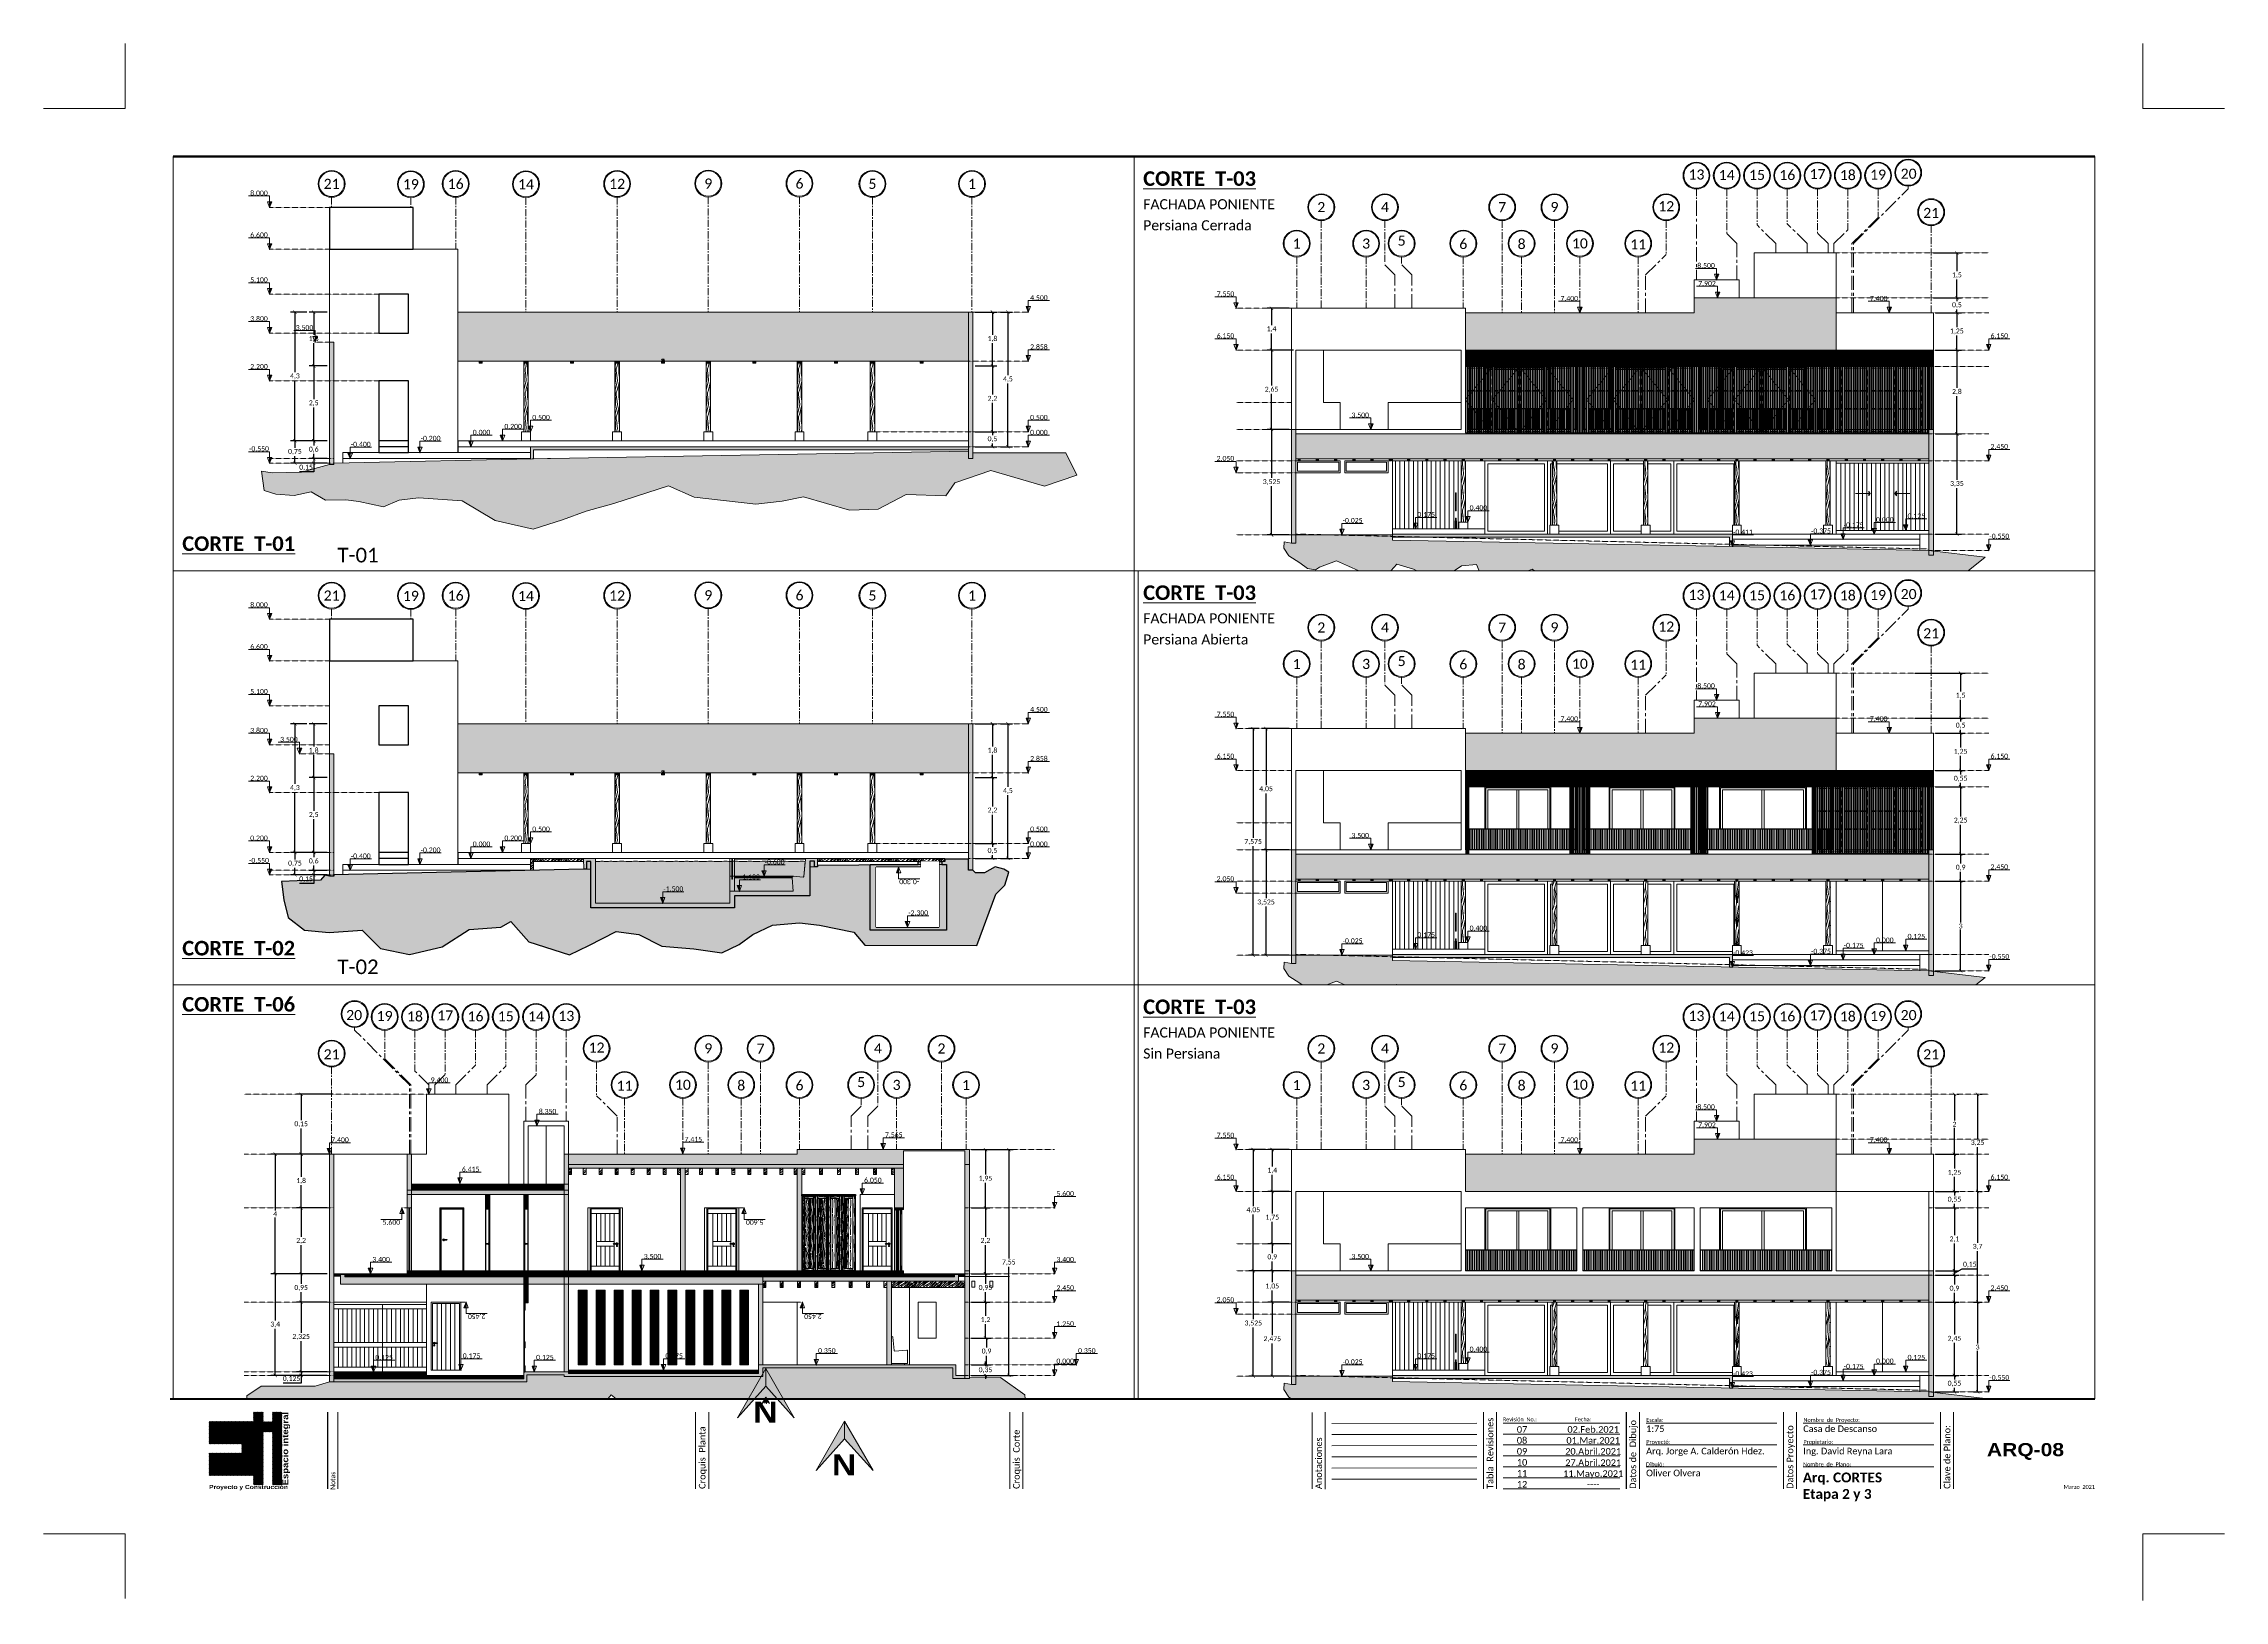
# Paper-space layout '90X60-ARQ08' of a CAD drawing. Header units: metres. Extents: x 5684 to 6657, y 227 to 921.
# The model-space entities are those that its viewports show. They can reach past a viewport. Long polylines and large blocks are cut down to what shows.
import ezdxf
from ezdxf.enums import TextEntityAlignment as Align

# ---------------------------------------------------------------- set-up
doc = ezdxf.new("R2010")
doc.units = ezdxf.units.M
doc.header["$LTSCALE"] = 0.001
doc.header["$PDMODE"] = 34
doc.header["$PDSIZE"] = 0.01
for name, pattern in [('CENTER', [50.8, 31.75, -6.35, 6.35, -6.35]), ('CENTERX2', [101.6, 63.5, -12.7, 12.7, -12.7]), ('HIDDENX2', [19.05, 12.7, -6.35]), ('OCULTA3', [0.45, 0.3, -0.15])]:
    doc.linetypes.add(name, pattern=pattern)
doc.layers.get('0').update_dxf_attribs({"lineweight": 13, "true_color": 0x000000})
doc.layers.get('Defpoints').update_dxf_attribs({"lineweight": 13, "true_color": 0x000000})
for name, color, linetype, lineweight, true_color in [('0 @ 0.01', 7, 'Continuous', 13, 0x000000), ('0 @ 0.02', 7, 'Continuous', 13, 0x000000), ('0 @ 0.05', 7, 'Continuous', 13, 0x000000), ('0 @ 0.075', 7, 'Continuous', 13, 0x000000), ('0 @ 0.1', 7, 'Continuous', 13, 0x000000), ('0 @ 0.125', 7, 'Continuous', 13, 0x000000), ('0 @ 1 (1)', 7, 'Continuous', 13, 0x000000), ('0 @ 1 (2)', 7, 'Continuous', 13, 0x000000), ('Jach-Anotaciones-CalidaddeLínea  0.13', 7, 'Continuous', 13, 0x000000), ('Jach-Anotaciones-CalidaddeLínea 0.09', 7, 'Continuous', 9, 0x000000), ('Jach-Anotaciones-CalidaddeLínea 0.18', 7, 'Continuous', 18, 0x000000), ('JACH-Anotaciones-Cotas01-Grals', 7, 'Continuous', 13, 0x000000), ('Jach-Anotaciones-Hatch-Lum100%', 7, 'Continuous', 13, 0x000000), ('Jach-Anotaciones-Hatch-Lum20%', 7, 'Continuous', 13, 0xcccccc), ('Jach-Anotaciones-Hatch-Lum30%', 7, 'Continuous', 13, 0xb3b3b3), ('Jach-Anotaciones-Hatch-Lum40%', 7, 'Continuous', 13, 0x999999), ('Jach-Anotaciones-Hatch-Lum50%', 9, 'Continuous', 13, 0x808080), ('Jach-Anotaciones-Hatch-Lum60%', 7, 'Continuous', 13, 0x666666), ('Jach-Anotaciones-Hatch-Lum70%', 7, 'Continuous', 13, 0x4d4d4d), ('Jach-Anotaciones-Hatch-Lum80%', 250, 'Continuous', 13, 0x333333), ('JACH-Anotaciones-Lineas-EJES', 7, 'CENTERX2', 9, 0x666666), ('Jach-Anotaciones-LineasDetalle0.09mm', 7, 'Continuous', 15, 0x000000), ('Jach-Anotaciones-LineasDetalle0.15mm', 7, 'Continuous', 15, 0x000000), ('Jach-Anotaciones-LineasDetalle0.18mm', 7, 'Continuous', 18, 0x000000), ('Jach-Anotaciones-LineasDetalle0.25mm', 7, 'Continuous', 25, 0x000000), ('JACH-Anotaciones-Textos-Lum100%', 7, 'Continuous', 13, 0x000000), ('JACH-Anotaciones-Textos-Lum75%', 7, 'Continuous', 13, 0x404040), ('JACH-Anotaciones-Textos-Lum75% @ 0.075', 7, 'Continuous', 13, 0x404040), ('JACH-Anotaciones-Textos-Lum75% @ 1', 7, 'Continuous', 13, 0x404040), ('JACH-Arq-Lineas-Proyeccion', 250, 'HIDDENX2', 13, 0x333333), ('JACH-Arq-Lineas-Proyeccion Niveles cortes', 9, 'HIDDENX2', 13, 0x808080), ('JACH-Arq-Mobiliario01-', 7, 'Continuous', 13, 0x666666), ('JACH-Arq-Muros01-Carga', 7, 'Continuous', 25, 0x000000), ('JACH-Arq-Muros03Bajos', 7, 'Continuous', 13, 0x404040), ('JACH-Arq-Puertas01-', 7, 'Continuous', 13, 0x404040), ('JACH-Arq-Ventanas-BajasyPisoTecho', 7, 'Continuous', 13, 0x404040), ('JACH-Layout-PiedePlano-Lum100%', 7, 'Continuous', 13, 0x000000)]:
    doc.layers.add(name, color=color, linetype=linetype, lineweight=lineweight, true_color=true_color)
doc.layers.add('C-ACHURADO', color=8, linetype='Continuous')
doc.layers.add('PDF_Geometry', color=7, linetype='Continuous', true_color=0x4b4b4b)
doc.styles.add('00a-Annotative-Gral-JACH(1.8mm)', font='calibri.ttf', dxfattribs={"height": 1.8})
doc.styles.add('00b-Annotative-Gral-JACH(2.2mm)', font='calibri.ttf', dxfattribs={"height": 2.2})
doc.styles.add('00c-Annotative-Gral-JACH(3mm)', font='calibri.ttf', dxfattribs={"height": 3})
doc.styles.add('00d-Annotative-Subtitulos-JACH(4.5mm)', font='calibri.ttf', dxfattribs={"height": 4.5})
doc.styles.add('00e-Annotative-Titulos-JACH(6.5mm)', font='calibri.ttf', dxfattribs={"height": 6.5})
doc.styles.add('01b-Arial-JACH(2.2mm)', font='arial.ttf', dxfattribs={"height": 2.2})
doc.styles.add('01d-Arial-JACH(4.5mm)', font='arial.ttf', dxfattribs={"height": 4.5})
doc.styles.add('01e-ArialNegritaJACH(4.5)', font='ariblk.ttf', dxfattribs={"height": 4.5})
doc.styles.add('02a-Calibri-JACH(1.8mm)', font='calibri.ttf', dxfattribs={"height": 2.2})
doc.styles.add('02b-Calibri-JACH(2.2mm)', font='calibri.ttf', dxfattribs={"height": 2.2})
doc.styles.add('ArialNegritaJACH', font='ariblk.ttf', dxfattribs={"height": 1.8})
doc.dimstyles.new('JACH COTAS GRALS', dxfattribs={"dimtxt": 2.2, "dimasz": 1.5, "dimexe": 2, "dimexo": 1, "dimgap": 0.5, "dimtad": 1, "dimtih": 1, "dimtoh": 1, "dimdec": 3, "dimtxsty": '02b-Calibri-JACH(2.2mm)', "dimblk": 'ARCHTICK', "dimcen": 0.5, "dimadec": 0, "dimazin": 0, "dimtfac": 1, "dimtdec": 3, "dimtmove": 0, "dimatfit": 3, "dimfxl": 1, "dimarcsym": 0})
pattern_1 = [(90, (438.4658, 0.568), (-0.8, 5e-17), [0.16, -0.64]), (98.9726, (438.89781, 0.576), (-0.7999981005, 4.8000000235), [0.1538832, -15.2344232]), (95.7105, (438.84981, 0.568), (-0.799988406, 7.20000014), [0.1607984, -7.8791008]), (74.5779, (438.60981, 0.568), (2.399989871, 8.7999996156), [0.2406656, -23.8259016]), (83.6599, (438.34581, 0.584), (-1.634e-06, 0.800000253), [0.1448864, -7.0994208]), (75.0686, (438.80181, 0.608), (0.7999986955, 3.199999993), [0.1241936, -12.2951456]), (78.6901, (438.33781, 0.328), (-3e-07, 0.80000023), [0.3263376, -3.7528776]), (95.7105, (438.96981, 0.576), (-0.799988406, 7.20000014), [0.0803992, -7.9595]), (90, (438.6338, 0.568), (-0.8, 5e-17), [0.08, -0.72]), (90, (438.5378, 0.408), (-0.8, 5e-17), [0.24, -0.56]), (101.3099, (438.41781, 0.568), (-0.79999795, 3.19999982), [0.081584, -3.9976312]), (92.7263, (438.71381, 0.488), (-0.799996814, 16.000000236), [0.1681904, -16.6508464]), (82.4054, (438.73781, 0.528), (0.799994947, 6.399999886), [0.1210616, -11.9851336]), (90, (439.0418, 0.488), (-0.8, 5e-17), [0.16, -0.64]), (88.8309, (439.08181, 0.408), (-6.144e-07, 0.8000001466), [0.3920816, -38.81608]), (90, (438.4818, 0.408), (-0.8, 5e-17), [0.08, -0.72]), (90, (438.4178, 0.488), (-0.8, 5e-17), [0.08, -0.72]), (90, (438.3458, 0.128), (-0.8, 5e-17), [0.12, -0.68]), (80.5377, (438.30581, 0.344), (-3.1e-07, 0.80000006), [0.2433104, -4.6228992]), (90, (438.3058, 0.088), (-0.8, 5e-17), [0.16, -0.64]), (90, (439.0258, 0), (-0.8, 5e-17), [0.088, -0.712]), (90, (438.9858, 0.408), (-0.8, 5e-17), [0.08, -0.72]), (90, (438.9618, 0), (-0.8, 5e-17), [0.168, -0.632]), (95.4403, (438.91381, 0.408), (-0.799995827, 7.999999761), [0.16876, -16.7072576]), (90, (438.8498, 0.416), (-0.8, 5e-17), [0.152, -0.648]), (90, (438.8338, 0), (-0.8, 5e-17), [0.088, -0.712]), (88.8309, (438.70581, 0.096), (-6.144e-07, 0.8000001466), [0.3920816, -38.81608]), (90, (438.6338, 0.168), (-0.8, 5e-17), [0.08, -0.72]), (90, (438.6098, 0.088), (-0.8, 5e-17), [0.08, -0.72]), (90, (438.6098, 0.408), (-0.8, 5e-17), [0.16, -0.64]), (90, (438.5938, 0.248), (-0.8, 5e-17), [0.08, -0.72]), (90, (438.4978, 0.088), (-0.8, 5e-17), [0.16, -0.64]), (109.6538, (438.83381, 0.304), (-3.19999566, 8.800000202), [0.1189288, -11.7739248]), (101.3099, (438.60981, 0.168), (-0.79999795, 3.19999982), [0.081584, -3.9976312]), (101.3099, (438.64981, 0.488), (-0.79999795, 3.19999982), [0.081584, -3.9976312]), (95.7105, (438.34581, 0.248), (-0.799988406, 7.20000014), [0.0803992, -7.9595]), (79.6952, (438.28981, 0), (0.799995757, 4.799999982), [0.0894424, -8.854828]), (78.6901, (439.02581, 0.088), (-3e-07, 0.80000023), [0.081584, -3.9976312]), (180, (439.0418, 0.168), (-1e-16, -0.8), [0, -0.8]), (76.6076, (438.59381, 0), (3.1999756264, 13.60000018), [0.172696, -17.0969232]), (101.3099, (438.48181, 0.488), (-0.79999795, 3.19999982), [0.081584, -3.9976312]), (100.3048, (438.98581, 0.488), (-0.799996835, 3.99999983), [0.0894424, -8.854828]), (78.6901, (438.63381, 0.248), (-3e-07, 0.80000023), [0.081584, -3.9976312]), (78.6901, (438.59381, 0.328), (-3e-07, 0.80000023), [0.081584, -3.9976312]), (71.5651, (438.6738, 0), (-9.3e-07, 0.79999983), [0.1011928, -2.4286288]), (75.9638, (438.40181, 0.088), (-1e-06, 0.79999968), [0.3298488, -2.9686352]), (73.3008, (438.34581, 0.248), (1.599994986, 5.599999966), [0.2505672, -8.101676]), (90, (438.3058, 0.248), (-0.8, 5e-17), [0.096, -0.704]), (75.9638, (438.96181, 0.168), (-1e-06, 0.79999968), [0.3298488, -2.9686352]), (75.9638, (438.90581, 0.088), (-1e-06, 0.79999968), [0.3298488, -2.9686352]), (75.9638, (438.83381, 0.088), (-1e-06, 0.79999968), [0.3298488, -2.9686352]), (79.6952, (438.48181, 0), (0.799995757, 4.799999982), [0.0894424, -8.854828]), (75.9638, (438.49781, 0.248), (-1e-06, 0.79999968), [0.164924, -3.13356]), (79.6952, (438.73781, 0), (0.799995757, 4.799999982), [0.0894424, -8.854828]), (87.6141, (438.79381, 0.416), (-9.81e-07, 0.7999999567), [0.1921664, -19.024492]), (79.6952, (438.64981, 0.328), (0.799995757, 4.799999982), [0.0894424, -8.854828]), (102.5288, (438.66581, 0.416), (-0.799999443, 3.200000383), [0.073756, -7.3018792]), (79.5626, (438.77781, 0), (1.5999882748, 8.799999746), [0.3091152, -30.602364]), (81.8699, (438.83381, 0.304), (1.93e-07, 0.79999957), [0.1131368, -5.5437168]), (94.7636, (438.75381, 0.088), (-0.79999316, 8.79999996), [0.1926656, -9.4406096]), (90, (438.7378, 0.28), (-0.8, 5e-17), [0.248, -0.552]), (74.7449, (438.37781, 0), (0.799998657, 3.19999977), [0.0912144, -9.0301888]), (80.5377, (439.04181, 0.168), (-3.1e-07, 0.80000006), [0.2433104, -4.6228992]), (70.0169, (438.87381, 0), (0.79999946, 2.399999904), [0.0936376, -9.2701216]), (90, (438.4018, 0.648), (-0.8, 5e-17), [0.04, -0.76]), (90, (438.7538, 0.648), (-0.8, 5e-17), [0.08, -0.72]), (101.3099, (439.04181, 0.648), (-0.79999795, 3.19999982), [0.081584, -3.9976312]), (90, (438.9618, 0.656), (-0.8, 5e-17), [0.144, -0.656]), (73.3008, (438.53781, 0.648), (1.599994986, 5.599999966), [0.0835224, -8.2687208]), (78.0207, (438.70581, 0.656), (3.2008781664, 15.199999689), [0.1472056, -26.8405152]), (180, (439.0418, 0.648), (-1e-16, -0.8), [0, -0.8]), (90, (439.0258, 0.728), (-0.8, 5e-17), [0.072, -0.728]), (90, (438.8738, 0.728), (-0.8, 5e-17), [0.072, -0.728]), (90, (438.8338, 0.728), (-0.8, 5e-17), [0.072, -0.728]), (66.0376, (438.56181, 0.728), (2.399989321, 5.600000022), [0.0787912, -7.8002896]), (78.5163, (438.46581, 0.728), (0.8001243765, 3.9999999871), [0.0734704, -52.17242]), (71.5651, (438.7538, 0.728), (-9.3e-07, 0.79999983), [0.0758944, -2.4539264]), (77.4712, (438.36181, 0.728), (0.799999682, 4.000000256), [0.073756, -7.3018792])]
pattern_2 = [(90, (470.8762, 0.568), (-0.8, 5e-17), [0.16, -0.64]), (98.9726, (471.308164, 0.576), (-0.7999981005, 4.8000000235), [0.1538832, -15.2344232]), (95.7105, (471.260164, 0.568), (-0.799988406, 7.20000014), [0.1607984, -7.8791008]), (74.5779, (471.020164, 0.568), (2.399989871, 8.7999996156), [0.2406656, -23.8259016]), (83.6599, (470.75616, 0.584), (-1.634e-06, 0.800000253), [0.1448864, -7.0994208]), (75.0686, (471.212164, 0.608), (0.7999986955, 3.199999993), [0.1241936, -12.2951456]), (78.6901, (470.74816, 0.328), (-3e-07, 0.80000023), [0.3263376, -3.7528776]), (95.7105, (471.380164, 0.576), (-0.799988406, 7.20000014), [0.0803992, -7.9595]), (90, (471.0442, 0.568), (-0.8, 5e-17), [0.08, -0.72]), (90, (470.9482, 0.408), (-0.8, 5e-17), [0.24, -0.56]), (101.3099, (470.82816, 0.568), (-0.79999795, 3.19999982), [0.081584, -3.9976312]), (92.7263, (471.124164, 0.488), (-0.799996814, 16.000000236), [0.1681904, -16.6508464]), (82.4054, (471.148164, 0.528), (0.799994947, 6.399999886), [0.1210616, -11.9851336]), (90, (471.4522, 0.488), (-0.8, 5e-17), [0.16, -0.64]), (88.8309, (471.492164, 0.408), (-6.144e-07, 0.8000001466), [0.3920816, -38.81608]), (90, (470.8922, 0.408), (-0.8, 5e-17), [0.08, -0.72]), (90, (470.8282, 0.488), (-0.8, 5e-17), [0.08, -0.72]), (90, (470.7562, 0.128), (-0.8, 5e-17), [0.12, -0.68]), (80.5377, (470.71616, 0.344), (-3.1e-07, 0.80000006), [0.2433104, -4.6228992]), (90, (470.7162, 0.088), (-0.8, 5e-17), [0.16, -0.64]), (90, (471.4362, 0), (-0.8, 5e-17), [0.088, -0.712]), (90, (471.3962, 0.408), (-0.8, 5e-17), [0.08, -0.72]), (90, (471.3722, 0), (-0.8, 5e-17), [0.168, -0.632]), (95.4403, (471.324164, 0.408), (-0.799995827, 7.999999761), [0.16876, -16.7072576]), (90, (471.2602, 0.416), (-0.8, 5e-17), [0.152, -0.648]), (90, (471.2442, 0), (-0.8, 5e-17), [0.088, -0.712]), (88.8309, (471.116164, 0.096), (-6.144e-07, 0.8000001466), [0.3920816, -38.81608]), (90, (471.0442, 0.168), (-0.8, 5e-17), [0.08, -0.72]), (90, (471.0202, 0.088), (-0.8, 5e-17), [0.08, -0.72]), (90, (471.0202, 0.408), (-0.8, 5e-17), [0.16, -0.64]), (90, (471.0042, 0.248), (-0.8, 5e-17), [0.08, -0.72]), (90, (470.9082, 0.088), (-0.8, 5e-17), [0.16, -0.64]), (109.6538, (471.244164, 0.304), (-3.19999566, 8.800000202), [0.1189288, -11.7739248]), (101.3099, (471.02016, 0.168), (-0.79999795, 3.19999982), [0.081584, -3.9976312]), (101.3099, (471.06016, 0.488), (-0.79999795, 3.19999982), [0.081584, -3.9976312]), (95.7105, (470.756164, 0.248), (-0.799988406, 7.20000014), [0.0803992, -7.9595]), (79.6952, (470.700164, 0), (0.799995757, 4.799999982), [0.0894424, -8.854828]), (78.6901, (471.43616, 0.088), (-3e-07, 0.80000023), [0.081584, -3.9976312]), (180, (471.4522, 0.168), (-1e-16, -0.8), [0, -0.8]), (76.6076, (471.004164, 0), (3.1999756264, 13.60000018), [0.172696, -17.0969232]), (101.3099, (470.89216, 0.488), (-0.79999795, 3.19999982), [0.081584, -3.9976312]), (100.3048, (471.396164, 0.488), (-0.799996835, 3.99999983), [0.0894424, -8.854828]), (78.6901, (471.04416, 0.248), (-3e-07, 0.80000023), [0.081584, -3.9976312]), (78.6901, (471.00416, 0.328), (-3e-07, 0.80000023), [0.081584, -3.9976312]), (71.5651, (471.08416, 0), (-9.3e-07, 0.79999983), [0.1011928, -2.4286288]), (75.9638, (470.81216, 0.088), (-1e-06, 0.79999968), [0.3298488, -2.9686352]), (73.3008, (470.756164, 0.248), (1.599994986, 5.599999966), [0.2505672, -8.101676]), (90, (470.7162, 0.248), (-0.8, 5e-17), [0.096, -0.704]), (75.9638, (471.37216, 0.168), (-1e-06, 0.79999968), [0.3298488, -2.9686352]), (75.9638, (471.31616, 0.088), (-1e-06, 0.79999968), [0.3298488, -2.9686352]), (75.9638, (471.24416, 0.088), (-1e-06, 0.79999968), [0.3298488, -2.9686352]), (79.6952, (470.892164, 0), (0.799995757, 4.799999982), [0.0894424, -8.854828]), (75.9638, (470.90816, 0.248), (-1e-06, 0.79999968), [0.164924, -3.13356]), (79.6952, (471.148164, 0), (0.799995757, 4.799999982), [0.0894424, -8.854828]), (87.6141, (471.204164, 0.416), (-9.81e-07, 0.7999999567), [0.1921664, -19.024492]), (79.6952, (471.060164, 0.328), (0.799995757, 4.799999982), [0.0894424, -8.854828]), (102.5288, (471.07616, 0.416), (-0.799999443, 3.200000383), [0.073756, -7.3018792]), (79.5626, (471.188164, 0), (1.5999882748, 8.799999746), [0.3091152, -30.602364]), (81.8699, (471.24416, 0.304), (1.93e-07, 0.79999957), [0.1131368, -5.5437168]), (94.7636, (471.164164, 0.088), (-0.79999316, 8.79999996), [0.1926656, -9.4406096]), (90, (471.1482, 0.28), (-0.8, 5e-17), [0.248, -0.552]), (74.7449, (470.788164, 0), (0.799998657, 3.19999977), [0.0912144, -9.0301888]), (80.5377, (471.45216, 0.168), (-3.1e-07, 0.80000006), [0.2433104, -4.6228992]), (70.0169, (471.284164, 0), (0.79999946, 2.399999904), [0.0936376, -9.2701216]), (90, (470.8122, 0.648), (-0.8, 5e-17), [0.04, -0.76]), (90, (471.1642, 0.648), (-0.8, 5e-17), [0.08, -0.72]), (101.3099, (471.45216, 0.648), (-0.79999795, 3.19999982), [0.081584, -3.9976312]), (90, (471.3722, 0.656), (-0.8, 5e-17), [0.144, -0.656]), (73.3008, (470.948164, 0.648), (1.599994986, 5.599999966), [0.0835224, -8.2687208]), (78.0207, (471.116164, 0.656), (3.2008781664, 15.199999689), [0.1472056, -26.8405152]), (180, (471.4522, 0.648), (-1e-16, -0.8), [0, -0.8]), (90, (471.4362, 0.728), (-0.8, 5e-17), [0.072, -0.728]), (90, (471.2842, 0.728), (-0.8, 5e-17), [0.072, -0.728]), (90, (471.2442, 0.728), (-0.8, 5e-17), [0.072, -0.728]), (66.0376, (470.97216, 0.728), (2.399989321, 5.600000022), [0.0787912, -7.8002896]), (78.5163, (470.876164, 0.728), (0.8001243765, 3.9999999871), [0.0734704, -52.17242]), (71.5651, (471.16416, 0.728), (-9.3e-07, 0.79999983), [0.0758944, -2.4539264]), (77.4712, (470.77216, 0.728), (0.799999682, 4.000000256), [0.073756, -7.3018792])]
pattern_3 = [(45, (-0.0297, 0.63215), (-0.42426407, 0.42426407), [0.12, -0.48]), (53.9726, (0.203647, 0.407294), (2.1213213634, 2.9698474861), [0.1154124, -11.4258174]), (50.7105, (0.17395, 0.428507), (3.3941187722, 4.242634612), [0.1205988, -5.9093256]), (29.5779, (0.04667, 0.555786), (5.9396913864, 3.3941177175), [0.1804992, -17.8694262]), (38.6599, (-0.08485, 0.70428), (0.424263336, 0.4242650696), [0.1086648, -5.3245656]), (30.0686, (0.169706, 0.475176), (2.1213196482, 1.2727928944), [0.0931452, -9.2213592]), (33.6901, (-0.22486, 0.57276), (0.424264035, 0.42426435), [0.2447532, -2.8146582]), (50.7105, (0.24183, 0.36911), (3.3941187722, 4.242634612), [0.0602994, -5.969625]), (45, (0.0594, 0.54306), (-0.42426407, 0.42426407), [0.06, -0.54]), (45, (-0.07637, 0.5091), (-0.42426407, 0.42426407), [0.18, -0.42]), (56.3099, (-0.05515, 0.65761), (1.272793197, 2.121319159), [0.061188, -2.9982234]), (47.7263, (0.059397, 0.458205), (8.0610191202, 8.9095438786), [0.1261428, -12.4881348]), (37.4054, (0.09334, 0.46669), (3.8183738783, 2.9698511006), [0.0907962, -8.9888502]), (45, (0.23335, 0.28426), (-0.42426407, 0.42426407), [0.12, -0.48]), (43.8309, (0.212132, 0.220617), (0.42426382061, 0.4242644723), [0.2940612, -29.11206]), (45, (-0.10607, 0.5388), (-0.42426407, 0.42426407), [0.06, -0.54]), (45, (-0.0976, 0.6152), (-0.42426407, 0.42426407), [0.06, -0.54]), (45, (-0.3267, 0.46245), (-0.42426407, 0.42426407), [0.09, -0.51]), (35.5377, (-0.23335, 0.59821), (0.424263937, 0.424264266), [0.1824828, -3.4671744]), (45, (-0.3691, 0.46245), (-0.42426407, 0.42426407), [0.12, -0.48]), (45, (-0.03394, 0.03394), (-0.42426407, 0.42426407), [0.066, -0.534]), (45, (0.1612, 0.2715), (-0.42426407, 0.42426407), [0.06, -0.54]), (45, (-0.0679, 0.0679), (-0.42426407, 0.42426407), [0.126, -0.474]), (50.4403, (0.123037, 0.309713), (3.8183787048, 4.6669024159), [0.12657, -12.5304432]), (45, (0.09334, 0.3479), (-0.42426407, 0.42426407), [0.114, -0.486]), (45, (-0.13576, 0.13576), (-0.42426407, 0.42426407), [0.066, -0.534]), (43.8309, (-0.152735, 0.254558), (0.42426382061, 0.4242644723), [0.2940612, -29.11206]), (45, (-0.15274, 0.3309), (-0.42426407, 0.42426407), [0.06, -0.54]), (45, (-0.2079, 0.3012), (-0.42426407, 0.42426407), [0.06, -0.54]), (45, (-0.0382, 0.47093), (-0.42426407, 0.42426407), [0.12, -0.48]), (45, (-0.1315, 0.39457), (-0.42426407, 0.42426407), [0.06, -0.54]), (45, (-0.2673, 0.3606), (-0.42426407, 0.42426407), [0.12, -0.48]), (64.6538, (0.025456, 0.296985), (2.9698508897, 6.3639588359), [0.0891966, -8.8304436]), (56.3099, (-0.16546, 0.34365), (1.272793197, 2.121319159), [0.061188, -2.9982234]), (56.3099, (0.02546, 0.49215), (1.272793197, 2.121319159), [0.061188, -2.9982234]), (50.7105, (-0.263044, 0.52609), (3.3941187722, 4.242634612), [0.0602994, -5.969625]), (34.6952, (-0.424264, 0.424264), (2.9698462212, 2.1213225838), [0.0670818, -6.641121]), (33.6901, (0.01273, 0.08061), (0.424264035, 0.42426435), [0.061188, -2.9982234]), (135, (0.06364, 0.11455), (-0.42426407, -0.42426407), [0, -0.6]), (31.6076, (-0.263044, 0.263044), (8.9095326123, 5.5154459148), [0.129522, -12.8226924]), (56.3099, (-0.06364, 0.58124), (1.272793197, 2.121319159), [0.061188, -2.9982234]), (55.3048, (0.203647, 0.313955), (1.6970578632, 2.545582644), [0.0670818, -6.641121]), (33.6901, (-0.11031, 0.37335), (0.424264035, 0.42426435), [0.061188, -2.9982234]), (33.6901, (-0.0891, 0.43699), (0.424264035, 0.42426435), [0.061188, -2.9982234]), (26.5651, (-0.22062, 0.22062), (0.424263484, 0.424264476), [0.0758946, -1.8214716]), (30.9638, (-0.3182, 0.41154), (0.424263374, 0.42426443), [0.2473866, -2.2264764]), (28.3008, (-0.263044, 0.52609), (3.8183739412, 2.121322985), [0.1879254, -6.076257]), (45, (-0.28426, 0.5473), (-0.42426407, 0.42426407), [0.072, -0.528]), (30.9638, (0.02121, 0.15698), (0.424263374, 0.42426443), [0.2473866, -2.2264764]), (30.9638, (-0.05091, 0.14425), (0.424263374, 0.42426443), [0.2473866, -2.2264764]), (30.9638, (-0.0891, 0.18243), (0.424263374, 0.42426443), [0.2473866, -2.2264764]), (34.6952, (-0.32244, 0.32244), (2.9698462212, 2.1213225838), [0.0670818, -6.641121]), (30.9638, (-0.18243, 0.44548), (0.424263374, 0.42426443), [0.123693, -2.35017]), (34.6952, (-0.186676, 0.186676), (2.9698462212, 2.1213225838), [0.0670818, -6.641121]), (42.6141, (0.06364, 0.377595), (0.42426352545, 0.4242645661), [0.1441248, -14.268369]), (34.6952, (-0.059397, 0.407294), (2.9698462212, 2.1213225838), [0.0670818, -6.641121]), (57.5288, (-0.00424, 0.44548), (1.2727927045, 2.121320251), [0.055317, -5.4764094]), (34.5626, (-0.165463, 0.165463), (5.51542654032, 3.8183827019), [0.2318364, -22.951773]), (36.8699, (0.02546, 0.296985), (0.4242639426, 0.4242637374), [0.0848526, -4.1577876]), (49.7636, (-0.13152, 0.22486), (4.2426442934, 5.0911651756), [0.1444992, -7.0804572]), (45, (-0.0382, 0.33517), (-0.42426407, 0.42426407), [0.186, -0.414]), (29.7449, (-0.377595, 0.377595), (2.1213195093, 1.2727927962), [0.0684108, -6.7726416]), (35.5377, (0.06364, 0.11455), (0.424263937, 0.424264266), [0.1824828, -3.4671744]), (25.0169, (-0.11455, 0.11455), (1.6970559375, 0.8485283733), [0.0702282, -6.9525912]), (45, (-0.0212, 0.7085), (-0.42426407, 0.42426407), [0.03, -0.57]), (45, (0.16546, 0.52184), (-0.42426407, 0.42426407), [0.06, -0.54]), (56.3099, (0.3182, 0.36911), (1.272793197, 2.121319159), [0.061188, -2.9982234]), (45, (0.28, 0.4158), (-0.42426407, 0.42426407), [0.108, -0.492]), (28.3008, (0.05091, 0.636396), (3.8183739412, 2.121322985), [0.0626418, -6.2015406]), (33.0207, (0.14425, 0.551543), (9.75853913352, 6.36349514767), [0.1104042, -20.1303864]), (135, (0.3182, 0.3691), (-0.42426407, -0.42426407), [0, -0.6]), (45, (0.35214, 0.42), (-0.42426407, 0.42426407), [0.054, -0.546]), (45, (0.2715, 0.50063), (-0.42426407, 0.42426407), [0.054, -0.546]), (45, (0.2503, 0.52184), (-0.42426407, 0.42426407), [0.054, -0.546]), (21.0376, (0.106066, 0.666095), (4.2426350356, 1.6970619497), [0.0590934, -5.8502172]), (33.5163, (0.055154, 0.717006), (2.54565036602, 1.69699030741), [0.0551028, -39.129315]), (26.5651, (0.20789, 0.56427), (0.424263484, 0.424264476), [0.0569208, -1.8404448]), (32.4712, (0, 0.77216), (2.54558438, 1.697056579), [0.055317, -5.4764094])]
pattern_4 = [(45, (1.5489, -3.14825), (-0.42426407, 0.42426407), [0.12, -0.48]), (53.9726, (1.782218, -3.373106), (2.1213213634, 2.9698474861), [0.1154124, -11.4258174]), (50.7105, (1.75252, -3.35189), (3.3941187722, 4.242634612), [0.1205988, -5.9093256]), (29.5779, (1.62524, -3.224614), (5.9396913864, 3.3941177175), [0.1804992, -17.8694262]), (38.6599, (1.49372, -3.07612), (0.424263336, 0.4242650696), [0.1086648, -5.3245656]), (30.0686, (1.748277, -3.305224), (2.1213196482, 1.2727928944), [0.0931452, -9.2213592]), (33.6901, (1.35371, -3.20764), (0.424264035, 0.42426435), [0.2447532, -2.8146582]), (50.7105, (1.8204, -3.41129), (3.3941187722, 4.242634612), [0.0602994, -5.969625]), (45, (1.63797, -3.23734), (-0.42426407, 0.42426407), [0.06, -0.54]), (45, (1.5022, -3.2713), (-0.42426407, 0.42426407), [0.18, -0.42]), (56.3099, (1.52342, -3.12279), (1.272793197, 2.121319159), [0.061188, -2.9982234]), (47.7263, (1.637968, -3.322194), (8.0610191202, 8.9095438786), [0.1261428, -12.4881348]), (37.4054, (1.67191, -3.31371), (3.8183738783, 2.9698511006), [0.0907962, -8.9888502]), (45, (1.8119, -3.49614), (-0.42426407, 0.42426407), [0.12, -0.48]), (43.8309, (1.790703, -3.559782), (0.42426382061, 0.4242644723), [0.2940612, -29.11206]), (45, (1.4725, -3.2416), (-0.42426407, 0.42426407), [0.06, -0.54]), (45, (1.481, -3.1652), (-0.42426407, 0.42426407), [0.06, -0.54]), (45, (1.2519, -3.31795), (-0.42426407, 0.42426407), [0.09, -0.51]), (35.5377, (1.34523, -3.18219), (0.424263937, 0.424264266), [0.1824828, -3.4671744]), (45, (1.20946, -3.31795), (-0.42426407, 0.42426407), [0.12, -0.48]), (45, (1.54463, -3.74646), (-0.42426407, 0.42426407), [0.066, -0.534]), (45, (1.7398, -3.5089), (-0.42426407, 0.42426407), [0.06, -0.54]), (45, (1.5107, -3.7125), (-0.42426407, 0.42426407), [0.126, -0.474]), (50.4403, (1.701608, -3.470687), (3.8183787048, 4.6669024159), [0.12657, -12.5304432]), (45, (1.6719, -3.4325), (-0.42426407, 0.42426407), [0.114, -0.486]), (45, (1.4428, -3.64464), (-0.42426407, 0.42426407), [0.066, -0.534]), (43.8309, (1.425836, -3.525841), (0.42426382061, 0.4242644723), [0.2940612, -29.11206]), (45, (1.42584, -3.4495), (-0.42426407, 0.42426407), [0.06, -0.54]), (45, (1.3707, -3.4792), (-0.42426407, 0.42426407), [0.06, -0.54]), (45, (1.5404, -3.30947), (-0.42426407, 0.42426407), [0.12, -0.48]), (45, (1.44705, -3.38583), (-0.42426407, 0.42426407), [0.06, -0.54]), (45, (1.3113, -3.4198), (-0.42426407, 0.42426407), [0.12, -0.48]), (64.6538, (1.604027, -3.483415), (2.9698508897, 6.3639588359), [0.0891966, -8.8304436]), (56.3099, (1.41311, -3.43675), (1.272793197, 2.121319159), [0.061188, -2.9982234]), (56.3099, (1.60403, -3.28825), (1.272793197, 2.121319159), [0.061188, -2.9982234]), (50.7105, (1.31553, -3.25431), (3.3941187722, 4.242634612), [0.0602994, -5.969625]), (34.6952, (1.15431, -3.356135), (2.9698462212, 2.1213225838), [0.0670818, -6.641121]), (33.6901, (1.5913, -3.69979), (0.424264035, 0.42426435), [0.061188, -2.9982234]), (135, (1.6422, -3.66585), (-0.42426407, -0.42426407), [0, -0.6]), (31.6076, (1.315528, -3.517356), (8.9095326123, 5.5154459148), [0.129522, -12.8226924]), (56.3099, (1.51493, -3.19916), (1.272793197, 2.121319159), [0.061188, -2.9982234]), (55.3048, (1.78222, -3.466444), (1.6970578632, 2.545582644), [0.0670818, -6.641121]), (33.6901, (1.46826, -3.40705), (0.424264035, 0.42426435), [0.061188, -2.9982234]), (33.6901, (1.48948, -3.34341), (0.424264035, 0.42426435), [0.061188, -2.9982234]), (26.5651, (1.35795, -3.55978), (0.424263484, 0.424264476), [0.0758946, -1.8214716]), (30.9638, (1.26037, -3.36886), (0.424263374, 0.42426443), [0.2473866, -2.2264764]), (28.3008, (1.31553, -3.25431), (3.8183739412, 2.121322985), [0.1879254, -6.076257]), (45, (1.2943, -3.2331), (-0.42426407, 0.42426407), [0.072, -0.528]), (30.9638, (1.59978, -3.62342), (0.424263374, 0.42426443), [0.2473866, -2.2264764]), (30.9638, (1.52766, -3.63615), (0.424263374, 0.42426443), [0.2473866, -2.2264764]), (30.9638, (1.48948, -3.59797), (0.424263374, 0.42426443), [0.2473866, -2.2264764]), (34.6952, (1.25613, -3.45796), (2.9698462212, 2.1213225838), [0.0670818, -6.641121]), (30.9638, (1.39614, -3.33492), (0.424263374, 0.42426443), [0.123693, -2.35017]), (34.6952, (1.391895, -3.593723), (2.9698462212, 2.1213225838), [0.0670818, -6.641121]), (42.6141, (1.64221, -3.402805), (0.42426352545, 0.4242645661), [0.1441248, -14.268369]), (34.6952, (1.519174, -3.373106), (2.9698462212, 2.1213225838), [0.0670818, -6.641121]), (57.5288, (1.57433, -3.33492), (1.2727927045, 2.121320251), [0.055317, -5.4764094]), (34.5626, (1.413108, -3.614937), (5.51542654032, 3.8183827019), [0.2318364, -22.951773]), (36.8699, (1.60403, -3.483415), (0.4242639426, 0.4242637374), [0.0848526, -4.1577876]), (49.7636, (1.44705, -3.55554), (4.2426442934, 5.0911651756), [0.1444992, -7.0804572]), (45, (1.5404, -3.44523), (-0.42426407, 0.42426407), [0.186, -0.414]), (29.7449, (1.200976, -3.402805), (2.1213195093, 1.2727927962), [0.0684108, -6.7726416]), (35.5377, (1.64221, -3.66585), (0.424263937, 0.424264266), [0.1824828, -3.4671744]), (25.0169, (1.46402, -3.66585), (1.6970559375, 0.8485283733), [0.0702282, -6.9525912]), (45, (1.55736, -3.0719), (-0.42426407, 0.42426407), [0.03, -0.57]), (45, (1.74403, -3.25855), (-0.42426407, 0.42426407), [0.06, -0.54]), (56.3099, (1.89677, -3.41129), (1.272793197, 2.121319159), [0.061188, -2.9982234]), (45, (1.8586, -3.3646), (-0.42426407, 0.42426407), [0.108, -0.492]), (28.3008, (1.629483, -3.144003), (3.8183739412, 2.121322985), [0.0626418, -6.2015406]), (33.0207, (1.722821, -3.228856), (9.75853913352, 6.36349514767), [0.1104042, -20.1303864]), (135, (1.89677, -3.4113), (-0.42426407, -0.42426407), [0, -0.6]), (45, (1.9307, -3.3604), (-0.42426407, 0.42426407), [0.054, -0.546]), (45, (1.8501, -3.27977), (-0.42426407, 0.42426407), [0.054, -0.546]), (45, (1.8289, -3.25855), (-0.42426407, 0.42426407), [0.054, -0.546]), (21.0376, (1.68464, -3.114305), (4.2426350356, 1.6970619497), [0.0590934, -5.8502172]), (33.5163, (1.633726, -3.063393), (2.54565036602, 1.69699030741), [0.0551028, -39.129315]), (26.5651, (1.78646, -3.21613), (0.424263484, 0.424264476), [0.0569208, -1.8404448]), (32.4712, (1.57857, -3.00824), (2.54558438, 1.697056579), [0.055317, -5.4764094])]
pattern_5 = [(45, (2.1289, -3.14825), (-0.42426407, 0.42426407), [0.12, -0.48]), (53.9726, (2.362218, -3.373106), (2.1213213634, 2.9698474861), [0.1154124, -11.4258174]), (50.7105, (2.33252, -3.35189), (3.3941187722, 4.242634612), [0.1205988, -5.9093256]), (29.5779, (2.20524, -3.224614), (5.9396913864, 3.3941177175), [0.1804992, -17.8694262]), (38.6599, (2.07372, -3.07612), (0.424263336, 0.4242650696), [0.1086648, -5.3245656]), (30.0686, (2.328277, -3.305224), (2.1213196482, 1.2727928944), [0.0931452, -9.2213592]), (33.6901, (1.93371, -3.20764), (0.424264035, 0.42426435), [0.2447532, -2.8146582]), (50.7105, (2.4004, -3.41129), (3.3941187722, 4.242634612), [0.0602994, -5.969625]), (45, (2.21797, -3.23734), (-0.42426407, 0.42426407), [0.06, -0.54]), (45, (2.0822, -3.2713), (-0.42426407, 0.42426407), [0.18, -0.42]), (56.3099, (2.10342, -3.12279), (1.272793197, 2.121319159), [0.061188, -2.9982234]), (47.7263, (2.217968, -3.322194), (8.0610191202, 8.9095438786), [0.1261428, -12.4881348]), (37.4054, (2.25191, -3.31371), (3.8183738783, 2.9698511006), [0.0907962, -8.9888502]), (45, (2.3919, -3.49614), (-0.42426407, 0.42426407), [0.12, -0.48]), (43.8309, (2.370703, -3.559782), (0.42426382061, 0.4242644723), [0.2940612, -29.11206]), (45, (2.0525, -3.2416), (-0.42426407, 0.42426407), [0.06, -0.54]), (45, (2.061, -3.1652), (-0.42426407, 0.42426407), [0.06, -0.54]), (45, (1.8319, -3.31795), (-0.42426407, 0.42426407), [0.09, -0.51]), (35.5377, (1.92523, -3.18219), (0.424263937, 0.424264266), [0.1824828, -3.4671744]), (45, (1.78946, -3.31795), (-0.42426407, 0.42426407), [0.12, -0.48]), (45, (2.12463, -3.74646), (-0.42426407, 0.42426407), [0.066, -0.534]), (45, (2.3198, -3.5089), (-0.42426407, 0.42426407), [0.06, -0.54]), (45, (2.0907, -3.7125), (-0.42426407, 0.42426407), [0.126, -0.474]), (50.4403, (2.281608, -3.470687), (3.8183787048, 4.6669024159), [0.12657, -12.5304432]), (45, (2.2519, -3.4325), (-0.42426407, 0.42426407), [0.114, -0.486]), (45, (2.0228, -3.64464), (-0.42426407, 0.42426407), [0.066, -0.534]), (43.8309, (2.005836, -3.525841), (0.42426382061, 0.4242644723), [0.2940612, -29.11206]), (45, (2.00584, -3.4495), (-0.42426407, 0.42426407), [0.06, -0.54]), (45, (1.9507, -3.4792), (-0.42426407, 0.42426407), [0.06, -0.54]), (45, (2.1204, -3.30947), (-0.42426407, 0.42426407), [0.12, -0.48]), (45, (2.02705, -3.38583), (-0.42426407, 0.42426407), [0.06, -0.54]), (45, (1.8913, -3.4198), (-0.42426407, 0.42426407), [0.12, -0.48]), (64.6538, (2.184027, -3.483415), (2.9698508897, 6.3639588359), [0.0891966, -8.8304436]), (56.3099, (1.99311, -3.43675), (1.272793197, 2.121319159), [0.061188, -2.9982234]), (56.3099, (2.18403, -3.28825), (1.272793197, 2.121319159), [0.061188, -2.9982234]), (50.7105, (1.89553, -3.25431), (3.3941187722, 4.242634612), [0.0602994, -5.969625]), (34.6952, (1.73431, -3.356135), (2.9698462212, 2.1213225838), [0.0670818, -6.641121]), (33.6901, (2.1713, -3.69979), (0.424264035, 0.42426435), [0.061188, -2.9982234]), (135, (2.2222, -3.66585), (-0.42426407, -0.42426407), [0, -0.6]), (31.6076, (1.895528, -3.517356), (8.9095326123, 5.5154459148), [0.129522, -12.8226924]), (56.3099, (2.09493, -3.19916), (1.272793197, 2.121319159), [0.061188, -2.9982234]), (55.3048, (2.36222, -3.466444), (1.6970578632, 2.545582644), [0.0670818, -6.641121]), (33.6901, (2.04826, -3.40705), (0.424264035, 0.42426435), [0.061188, -2.9982234]), (33.6901, (2.06948, -3.34341), (0.424264035, 0.42426435), [0.061188, -2.9982234]), (26.5651, (1.93795, -3.55978), (0.424263484, 0.424264476), [0.0758946, -1.8214716]), (30.9638, (1.84037, -3.36886), (0.424263374, 0.42426443), [0.2473866, -2.2264764]), (28.3008, (1.89553, -3.25431), (3.8183739412, 2.121322985), [0.1879254, -6.076257]), (45, (1.8743, -3.2331), (-0.42426407, 0.42426407), [0.072, -0.528]), (30.9638, (2.17978, -3.62342), (0.424263374, 0.42426443), [0.2473866, -2.2264764]), (30.9638, (2.10766, -3.63615), (0.424263374, 0.42426443), [0.2473866, -2.2264764]), (30.9638, (2.06948, -3.59797), (0.424263374, 0.42426443), [0.2473866, -2.2264764]), (34.6952, (1.83613, -3.45796), (2.9698462212, 2.1213225838), [0.0670818, -6.641121]), (30.9638, (1.97614, -3.33492), (0.424263374, 0.42426443), [0.123693, -2.35017]), (34.6952, (1.971895, -3.593723), (2.9698462212, 2.1213225838), [0.0670818, -6.641121]), (42.6141, (2.22221, -3.402805), (0.42426352545, 0.4242645661), [0.1441248, -14.268369]), (34.6952, (2.099174, -3.373106), (2.9698462212, 2.1213225838), [0.0670818, -6.641121]), (57.5288, (2.15433, -3.33492), (1.2727927045, 2.121320251), [0.055317, -5.4764094]), (34.5626, (1.993108, -3.614937), (5.51542654032, 3.8183827019), [0.2318364, -22.951773]), (36.8699, (2.18403, -3.483415), (0.4242639426, 0.4242637374), [0.0848526, -4.1577876]), (49.7636, (2.02705, -3.55554), (4.2426442934, 5.0911651756), [0.1444992, -7.0804572]), (45, (2.1204, -3.44523), (-0.42426407, 0.42426407), [0.186, -0.414]), (29.7449, (1.780976, -3.402805), (2.1213195093, 1.2727927962), [0.0684108, -6.7726416]), (35.5377, (2.22221, -3.66585), (0.424263937, 0.424264266), [0.1824828, -3.4671744]), (25.0169, (2.04402, -3.66585), (1.6970559375, 0.8485283733), [0.0702282, -6.9525912]), (45, (2.13736, -3.0719), (-0.42426407, 0.42426407), [0.03, -0.57]), (45, (2.32403, -3.25855), (-0.42426407, 0.42426407), [0.06, -0.54]), (56.3099, (2.47677, -3.41129), (1.272793197, 2.121319159), [0.061188, -2.9982234]), (45, (2.4386, -3.3646), (-0.42426407, 0.42426407), [0.108, -0.492]), (28.3008, (2.209483, -3.144003), (3.8183739412, 2.121322985), [0.0626418, -6.2015406]), (33.0207, (2.302821, -3.228856), (9.75853913352, 6.36349514767), [0.1104042, -20.1303864]), (135, (2.47677, -3.4113), (-0.42426407, -0.42426407), [0, -0.6]), (45, (2.5107, -3.3604), (-0.42426407, 0.42426407), [0.054, -0.546]), (45, (2.4301, -3.27977), (-0.42426407, 0.42426407), [0.054, -0.546]), (45, (2.4089, -3.25855), (-0.42426407, 0.42426407), [0.054, -0.546]), (21.0376, (2.26464, -3.114305), (4.2426350356, 1.6970619497), [0.0590934, -5.8502172]), (33.5163, (2.213726, -3.063393), (2.54565036602, 1.69699030741), [0.0551028, -39.129315]), (26.5651, (2.36646, -3.21613), (0.424263484, 0.424264476), [0.0569208, -1.8404448]), (32.4712, (2.15857, -3.00824), (2.54558438, 1.697056579), [0.055317, -5.4764094])]
pattern_6 = [(45, (2.7089, -3.14825), (-0.42426407, 0.42426407), [0.12, -0.48]), (53.9726, (2.942218, -3.373106), (2.1213213634, 2.9698474861), [0.1154124, -11.4258174]), (50.7105, (2.91252, -3.35189), (3.3941187722, 4.242634612), [0.1205988, -5.9093256]), (29.5779, (2.78524, -3.224614), (5.9396913864, 3.3941177175), [0.1804992, -17.8694262]), (38.6599, (2.65372, -3.07612), (0.424263336, 0.4242650696), [0.1086648, -5.3245656]), (30.0686, (2.908277, -3.305224), (2.1213196482, 1.2727928944), [0.0931452, -9.2213592]), (33.6901, (2.51371, -3.20764), (0.424264035, 0.42426435), [0.2447532, -2.8146582]), (50.7105, (2.9804, -3.41129), (3.3941187722, 4.242634612), [0.0602994, -5.969625]), (45, (2.79797, -3.23734), (-0.42426407, 0.42426407), [0.06, -0.54]), (45, (2.6622, -3.2713), (-0.42426407, 0.42426407), [0.18, -0.42]), (56.3099, (2.68342, -3.12279), (1.272793197, 2.121319159), [0.061188, -2.9982234]), (47.7263, (2.797968, -3.322194), (8.0610191202, 8.9095438786), [0.1261428, -12.4881348]), (37.4054, (2.83191, -3.31371), (3.8183738783, 2.9698511006), [0.0907962, -8.9888502]), (45, (2.9719, -3.49614), (-0.42426407, 0.42426407), [0.12, -0.48]), (43.8309, (2.950703, -3.559782), (0.42426382061, 0.4242644723), [0.2940612, -29.11206]), (45, (2.6325, -3.2416), (-0.42426407, 0.42426407), [0.06, -0.54]), (45, (2.641, -3.1652), (-0.42426407, 0.42426407), [0.06, -0.54]), (45, (2.4119, -3.31795), (-0.42426407, 0.42426407), [0.09, -0.51]), (35.5377, (2.50523, -3.18219), (0.424263937, 0.424264266), [0.1824828, -3.4671744]), (45, (2.36946, -3.31795), (-0.42426407, 0.42426407), [0.12, -0.48]), (45, (2.70463, -3.74646), (-0.42426407, 0.42426407), [0.066, -0.534]), (45, (2.8998, -3.5089), (-0.42426407, 0.42426407), [0.06, -0.54]), (45, (2.6707, -3.7125), (-0.42426407, 0.42426407), [0.126, -0.474]), (50.4403, (2.861608, -3.470687), (3.8183787048, 4.6669024159), [0.12657, -12.5304432]), (45, (2.8319, -3.4325), (-0.42426407, 0.42426407), [0.114, -0.486]), (45, (2.6028, -3.64464), (-0.42426407, 0.42426407), [0.066, -0.534]), (43.8309, (2.585836, -3.525841), (0.42426382061, 0.4242644723), [0.2940612, -29.11206]), (45, (2.58584, -3.4495), (-0.42426407, 0.42426407), [0.06, -0.54]), (45, (2.5307, -3.4792), (-0.42426407, 0.42426407), [0.06, -0.54]), (45, (2.7004, -3.30947), (-0.42426407, 0.42426407), [0.12, -0.48]), (45, (2.60705, -3.38583), (-0.42426407, 0.42426407), [0.06, -0.54]), (45, (2.4713, -3.4198), (-0.42426407, 0.42426407), [0.12, -0.48]), (64.6538, (2.764027, -3.483415), (2.9698508897, 6.3639588359), [0.0891966, -8.8304436]), (56.3099, (2.57311, -3.43675), (1.272793197, 2.121319159), [0.061188, -2.9982234]), (56.3099, (2.76403, -3.28825), (1.272793197, 2.121319159), [0.061188, -2.9982234]), (50.7105, (2.47553, -3.25431), (3.3941187722, 4.242634612), [0.0602994, -5.969625]), (34.6952, (2.31431, -3.356135), (2.9698462212, 2.1213225838), [0.0670818, -6.641121]), (33.6901, (2.7513, -3.69979), (0.424264035, 0.42426435), [0.061188, -2.9982234]), (135, (2.8022, -3.66585), (-0.42426407, -0.42426407), [0, -0.6]), (31.6076, (2.475528, -3.517356), (8.9095326123, 5.5154459148), [0.129522, -12.8226924]), (56.3099, (2.67493, -3.19916), (1.272793197, 2.121319159), [0.061188, -2.9982234]), (55.3048, (2.94222, -3.466444), (1.6970578632, 2.545582644), [0.0670818, -6.641121]), (33.6901, (2.62826, -3.40705), (0.424264035, 0.42426435), [0.061188, -2.9982234]), (33.6901, (2.64948, -3.34341), (0.424264035, 0.42426435), [0.061188, -2.9982234]), (26.5651, (2.51795, -3.55978), (0.424263484, 0.424264476), [0.0758946, -1.8214716]), (30.9638, (2.42037, -3.36886), (0.424263374, 0.42426443), [0.2473866, -2.2264764]), (28.3008, (2.47553, -3.25431), (3.8183739412, 2.121322985), [0.1879254, -6.076257]), (45, (2.4543, -3.2331), (-0.42426407, 0.42426407), [0.072, -0.528]), (30.9638, (2.75978, -3.62342), (0.424263374, 0.42426443), [0.2473866, -2.2264764]), (30.9638, (2.68766, -3.63615), (0.424263374, 0.42426443), [0.2473866, -2.2264764]), (30.9638, (2.64948, -3.59797), (0.424263374, 0.42426443), [0.2473866, -2.2264764]), (34.6952, (2.41613, -3.45796), (2.9698462212, 2.1213225838), [0.0670818, -6.641121]), (30.9638, (2.55614, -3.33492), (0.424263374, 0.42426443), [0.123693, -2.35017]), (34.6952, (2.551895, -3.593723), (2.9698462212, 2.1213225838), [0.0670818, -6.641121]), (42.6141, (2.80221, -3.402805), (0.42426352545, 0.4242645661), [0.1441248, -14.268369]), (34.6952, (2.679174, -3.373106), (2.9698462212, 2.1213225838), [0.0670818, -6.641121]), (57.5288, (2.73433, -3.33492), (1.2727927045, 2.121320251), [0.055317, -5.4764094]), (34.5626, (2.573108, -3.614937), (5.51542654032, 3.8183827019), [0.2318364, -22.951773]), (36.8699, (2.76403, -3.483415), (0.4242639426, 0.4242637374), [0.0848526, -4.1577876]), (49.7636, (2.60705, -3.55554), (4.2426442934, 5.0911651756), [0.1444992, -7.0804572]), (45, (2.7004, -3.44523), (-0.42426407, 0.42426407), [0.186, -0.414]), (29.7449, (2.360976, -3.402805), (2.1213195093, 1.2727927962), [0.0684108, -6.7726416]), (35.5377, (2.80221, -3.66585), (0.424263937, 0.424264266), [0.1824828, -3.4671744]), (25.0169, (2.62402, -3.66585), (1.6970559375, 0.8485283733), [0.0702282, -6.9525912]), (45, (2.71736, -3.0719), (-0.42426407, 0.42426407), [0.03, -0.57]), (45, (2.90403, -3.25855), (-0.42426407, 0.42426407), [0.06, -0.54]), (56.3099, (3.05677, -3.41129), (1.272793197, 2.121319159), [0.061188, -2.9982234]), (45, (3.0186, -3.3646), (-0.42426407, 0.42426407), [0.108, -0.492]), (28.3008, (2.789483, -3.144003), (3.8183739412, 2.121322985), [0.0626418, -6.2015406]), (33.0207, (2.882821, -3.228856), (9.75853913352, 6.36349514767), [0.1104042, -20.1303864]), (135, (3.05677, -3.4113), (-0.42426407, -0.42426407), [0, -0.6]), (45, (3.0907, -3.3604), (-0.42426407, 0.42426407), [0.054, -0.546]), (45, (3.0101, -3.27977), (-0.42426407, 0.42426407), [0.054, -0.546]), (45, (2.9889, -3.25855), (-0.42426407, 0.42426407), [0.054, -0.546]), (21.0376, (2.84464, -3.114305), (4.2426350356, 1.6970619497), [0.0590934, -5.8502172]), (33.5163, (2.793726, -3.063393), (2.54565036602, 1.69699030741), [0.0551028, -39.129315]), (26.5651, (2.94646, -3.21613), (0.424263484, 0.424264476), [0.0569208, -1.8404448]), (32.4712, (2.73857, -3.00824), (2.54558438, 1.697056579), [0.055317, -5.4764094])]
pattern_7 = [(45, (3.2889, -3.14825), (-0.42426407, 0.42426407), [0.12, -0.48]), (53.9726, (3.522218, -3.373106), (2.1213213634, 2.9698474861), [0.1154124, -11.4258174]), (50.7105, (3.49252, -3.35189), (3.3941187722, 4.242634612), [0.1205988, -5.9093256]), (29.5779, (3.36524, -3.224614), (5.9396913864, 3.3941177175), [0.1804992, -17.8694262]), (38.6599, (3.23372, -3.07612), (0.424263336, 0.4242650696), [0.1086648, -5.3245656]), (30.0686, (3.488277, -3.305224), (2.1213196482, 1.2727928944), [0.0931452, -9.2213592]), (33.6901, (3.09371, -3.20764), (0.424264035, 0.42426435), [0.2447532, -2.8146582]), (50.7105, (3.5604, -3.41129), (3.3941187722, 4.242634612), [0.0602994, -5.969625]), (45, (3.37797, -3.23734), (-0.42426407, 0.42426407), [0.06, -0.54]), (45, (3.2422, -3.2713), (-0.42426407, 0.42426407), [0.18, -0.42]), (56.3099, (3.26342, -3.12279), (1.272793197, 2.121319159), [0.061188, -2.9982234]), (47.7263, (3.377968, -3.322194), (8.0610191202, 8.9095438786), [0.1261428, -12.4881348]), (37.4054, (3.41191, -3.31371), (3.8183738783, 2.9698511006), [0.0907962, -8.9888502]), (45, (3.5519, -3.49614), (-0.42426407, 0.42426407), [0.12, -0.48]), (43.8309, (3.530703, -3.559782), (0.42426382061, 0.4242644723), [0.2940612, -29.11206]), (45, (3.2125, -3.2416), (-0.42426407, 0.42426407), [0.06, -0.54]), (45, (3.221, -3.1652), (-0.42426407, 0.42426407), [0.06, -0.54]), (45, (2.9919, -3.31795), (-0.42426407, 0.42426407), [0.09, -0.51]), (35.5377, (3.08523, -3.18219), (0.424263937, 0.424264266), [0.1824828, -3.4671744]), (45, (2.94946, -3.31795), (-0.42426407, 0.42426407), [0.12, -0.48]), (45, (3.28463, -3.74646), (-0.42426407, 0.42426407), [0.066, -0.534]), (45, (3.4798, -3.5089), (-0.42426407, 0.42426407), [0.06, -0.54]), (45, (3.2507, -3.7125), (-0.42426407, 0.42426407), [0.126, -0.474]), (50.4403, (3.441608, -3.470687), (3.8183787048, 4.6669024159), [0.12657, -12.5304432]), (45, (3.4119, -3.4325), (-0.42426407, 0.42426407), [0.114, -0.486]), (45, (3.1828, -3.64464), (-0.42426407, 0.42426407), [0.066, -0.534]), (43.8309, (3.165836, -3.525841), (0.42426382061, 0.4242644723), [0.2940612, -29.11206]), (45, (3.16584, -3.4495), (-0.42426407, 0.42426407), [0.06, -0.54]), (45, (3.1107, -3.4792), (-0.42426407, 0.42426407), [0.06, -0.54]), (45, (3.2804, -3.30947), (-0.42426407, 0.42426407), [0.12, -0.48]), (45, (3.18705, -3.38583), (-0.42426407, 0.42426407), [0.06, -0.54]), (45, (3.0513, -3.4198), (-0.42426407, 0.42426407), [0.12, -0.48]), (64.6538, (3.344027, -3.483415), (2.9698508897, 6.3639588359), [0.0891966, -8.8304436]), (56.3099, (3.15311, -3.43675), (1.272793197, 2.121319159), [0.061188, -2.9982234]), (56.3099, (3.34403, -3.28825), (1.272793197, 2.121319159), [0.061188, -2.9982234]), (50.7105, (3.05553, -3.25431), (3.3941187722, 4.242634612), [0.0602994, -5.969625]), (34.6952, (2.89431, -3.356135), (2.9698462212, 2.1213225838), [0.0670818, -6.641121]), (33.6901, (3.3313, -3.69979), (0.424264035, 0.42426435), [0.061188, -2.9982234]), (135, (3.3822, -3.66585), (-0.42426407, -0.42426407), [0, -0.6]), (31.6076, (3.055528, -3.517356), (8.9095326123, 5.5154459148), [0.129522, -12.8226924]), (56.3099, (3.25493, -3.19916), (1.272793197, 2.121319159), [0.061188, -2.9982234]), (55.3048, (3.52222, -3.466444), (1.6970578632, 2.545582644), [0.0670818, -6.641121]), (33.6901, (3.20826, -3.40705), (0.424264035, 0.42426435), [0.061188, -2.9982234]), (33.6901, (3.22948, -3.34341), (0.424264035, 0.42426435), [0.061188, -2.9982234]), (26.5651, (3.09795, -3.55978), (0.424263484, 0.424264476), [0.0758946, -1.8214716]), (30.9638, (3.00037, -3.36886), (0.424263374, 0.42426443), [0.2473866, -2.2264764]), (28.3008, (3.05553, -3.25431), (3.8183739412, 2.121322985), [0.1879254, -6.076257]), (45, (3.0343, -3.2331), (-0.42426407, 0.42426407), [0.072, -0.528]), (30.9638, (3.33978, -3.62342), (0.424263374, 0.42426443), [0.2473866, -2.2264764]), (30.9638, (3.26766, -3.63615), (0.424263374, 0.42426443), [0.2473866, -2.2264764]), (30.9638, (3.22948, -3.59797), (0.424263374, 0.42426443), [0.2473866, -2.2264764]), (34.6952, (2.99613, -3.45796), (2.9698462212, 2.1213225838), [0.0670818, -6.641121]), (30.9638, (3.13614, -3.33492), (0.424263374, 0.42426443), [0.123693, -2.35017]), (34.6952, (3.131895, -3.593723), (2.9698462212, 2.1213225838), [0.0670818, -6.641121]), (42.6141, (3.38221, -3.402805), (0.42426352545, 0.4242645661), [0.1441248, -14.268369]), (34.6952, (3.259174, -3.373106), (2.9698462212, 2.1213225838), [0.0670818, -6.641121]), (57.5288, (3.31433, -3.33492), (1.2727927045, 2.121320251), [0.055317, -5.4764094]), (34.5626, (3.153108, -3.614937), (5.51542654032, 3.8183827019), [0.2318364, -22.951773]), (36.8699, (3.34403, -3.483415), (0.4242639426, 0.4242637374), [0.0848526, -4.1577876]), (49.7636, (3.18705, -3.55554), (4.2426442934, 5.0911651756), [0.1444992, -7.0804572]), (45, (3.2804, -3.44523), (-0.42426407, 0.42426407), [0.186, -0.414]), (29.7449, (2.940976, -3.402805), (2.1213195093, 1.2727927962), [0.0684108, -6.7726416]), (35.5377, (3.38221, -3.66585), (0.424263937, 0.424264266), [0.1824828, -3.4671744]), (25.0169, (3.20402, -3.66585), (1.6970559375, 0.8485283733), [0.0702282, -6.9525912]), (45, (3.29736, -3.0719), (-0.42426407, 0.42426407), [0.03, -0.57]), (45, (3.48403, -3.25855), (-0.42426407, 0.42426407), [0.06, -0.54]), (56.3099, (3.63677, -3.41129), (1.272793197, 2.121319159), [0.061188, -2.9982234]), (45, (3.5986, -3.3646), (-0.42426407, 0.42426407), [0.108, -0.492]), (28.3008, (3.369483, -3.144003), (3.8183739412, 2.121322985), [0.0626418, -6.2015406]), (33.0207, (3.462821, -3.228856), (9.75853913352, 6.36349514767), [0.1104042, -20.1303864]), (135, (3.63677, -3.4113), (-0.42426407, -0.42426407), [0, -0.6]), (45, (3.6707, -3.3604), (-0.42426407, 0.42426407), [0.054, -0.546]), (45, (3.5901, -3.27977), (-0.42426407, 0.42426407), [0.054, -0.546]), (45, (3.5689, -3.25855), (-0.42426407, 0.42426407), [0.054, -0.546]), (21.0376, (3.42464, -3.114305), (4.2426350356, 1.6970619497), [0.0590934, -5.8502172]), (33.5163, (3.373726, -3.063393), (2.54565036602, 1.69699030741), [0.0551028, -39.129315]), (26.5651, (3.52646, -3.21613), (0.424263484, 0.424264476), [0.0569208, -1.8404448]), (32.4712, (3.31857, -3.00824), (2.54558438, 1.697056579), [0.055317, -5.4764094])]
pattern_8 = [(0, (169.421, 45.032), (0, 6.985), [5.08, -1.905]), (90, (169.421, 45.032), (-6.985, 4e-16), [5.08, -1.905])]
pattern_9 = [(349.6952, (1007.228226, 72.595237), (3.600000577, -0.599996925), [0.0670818, -6.6411216]), (0, (1007.2942, 72.58324), (0.6, 0.6), [0.066, -0.534]), (18.4349, (1007.36023, 72.58324), (1.20000026, 0.59999904), [0.0569208, -1.8404454]), (172.875, (1007.414226, 72.60124), (4.20000023, -0.59999897), [0.0483738, -4.788981]), (174.8056, (1007.366226, 72.607237), (6.000000402, -0.599997135), [0.0662724, -6.5609442]), (194.0362, (1007.30023, 72.61324), (-1.80000033, -0.59999883), [0.0742158, -2.3996472]), (9.4623, (1007.27623, 72.59524), (3.00000046, 0.59999888), [0.0364968, -3.613161]), (353.6598, (1007.312226, 72.60124), (-4.79999964, 0.600000947), [0.0543324, -5.3788986]), (185.7106, (1007.366226, 72.595237), (-5.399999654, -0.60000079), [0.0602994, -5.9696262]), (168.6901, (1007.30623, 72.58924), (2.40000045, -0.59999858), [0.030594, -3.0288174]), (354.8056, (1007.174226, 72.589237), (-6.000000402, 0.599997135), [0.0662724, -6.5609442]), (348.6901, (1007.24023, 72.58324), (-2.40000045, 0.59999858), [0.061188, -2.9982234]), (0, (1007.3002, 72.57124), (0.6, 0.6), [0.072, -0.528]), (20.556, (1007.372226, 72.57124), (3.000001107, 1.1999976), [0.051264, -5.0751384]), (3.8141, (1007.420226, 72.589237), (8.399999605, 0.600003674), [0.0901998, -8.9297778]), (354.8056, (1007.510226, 72.595237), (-6.000000402, 0.599997135), [0.0662724, -6.5609442]), (0, (1007.5762, 72.58924), (0.6, 0.6), [0.066, -0.534]), (5.1944, (1007.042226, 72.589237), (6.000000402, 0.599997135), [0.0662724, -6.5609442]), (354.8056, (1007.108226, 72.595237), (-6.000000402, 0.599997135), [0.0662724, -6.5609442]), (0, (1007.0422, 72.60124), (0.6, 0.6), [0.036, -0.564]), (5.1944, (1007.078226, 72.601237), (6.000000402, 0.599997135), [0.0662724, -6.5609442]), (0, (1007.1442, 72.60724), (0.6, 0.6), [0.06, -0.54]), (10.3048, (1007.204226, 72.607237), (-3.600000577, -0.599996925), [0.0670818, -6.6411216]), (5.1944, (1007.270226, 72.619237), (6.000000402, 0.599997135), [0.0662724, -6.5609442]), (354.8056, (1007.336226, 72.625237), (-6.000000402, 0.599997135), [0.0662724, -6.5609442]), (354.8056, (1007.402226, 72.619237), (-6.000000402, 0.599997135), [0.0662724, -6.5609442]), (351.8699, (1007.46823, 72.61324), (-3.599999866, 0.59999961), [0.0848526, -4.1577876]), (0, (1007.5522, 72.60124), (0.6, 0.6), [0.09, -0.51]), (347.4712, (1007.528226, 72.241237), (3.00000019, -0.59999976), [0.055317, -5.4764094]), (354.2894, (1007.582226, 72.229237), (-5.399999654, 0.60000079), [0.0602994, -5.9696262]), (8.1301, (1007.52823, 72.24124), (3.599999866, 0.59999961), [0.0424266, -4.2002142]), (9.4623, (1007.57023, 72.24724), (3.00000046, 0.59999888), [0.072993, -3.5766642]), (0, (1007.0422, 72.25924), (0.6, 0.6), [0.072, -0.528]), (350.5377, (1007.11423, 72.25924), (-3.00000046, 0.59999888), [0.0364968, -3.613161]), (201.8014, (1007.15023, 72.25324), (1.80000016, 0.59999995), [0.0323112, -3.1987878]), (192.9946, (1007.120226, 72.241237), (5.40000046, 1.199998547), [0.0800502, -7.9249482]), (352.875, (1007.594226, 72.24124), (-4.20000023, 0.59999897), [0.0483738, -4.788981]), (7.125, (1007.594226, 72.24124), (4.20000023, 0.59999897), [0.0483738, -4.788981]), (0, (1007.0422, 72.24724), (0.6, 0.6), [0.048, -0.552]), (194.0362, (1007.09023, 72.24724), (-1.80000033, -0.59999883), [0.0494772, -2.4243864]), (356.6335, (1007.174226, 72.265237), (-9.599999593, 0.600006578), [0.1021764, -10.1154558]), (357.7094, (1007.276226, 72.259237), (-14.4000000775, 0.599997452), [0.15012, -14.8618752]), (3.1798, (1007.426226, 72.253237), (10.200000302, 0.599994625), [0.1081668, -10.7084874]), (9.4623, (1007.53423, 72.25924), (3.00000046, 0.59999888), [0.1094898, -3.540168]), (10.3048, (1007.042226, 72.205237), (-3.600000577, -0.599996925), [0.0670818, -6.6411216]), (15.9454, (1007.10823, 72.21724), (-2.400000076, -0.59999993), [0.0873612, -4.2807048]), (0, (1007.1922, 72.24124), (0.6, 0.6), [0.078, -0.522]), (351.8699, (1007.27023, 72.24124), (-3.599999866, 0.59999961), [0.0848526, -4.1577876]), (3.5763, (1007.354226, 72.229237), (9.000000393, 0.59999443), [0.0961872, -9.5225442]), (351.2538, (1007.450226, 72.235237), (4.199999602, -0.600002518), [0.0789174, -7.8128502]), (345.9638, (1007.52823, 72.22324), (-1.80000033, 0.59999883), [0.0742158, -2.3996472]), (0, (1007.6002, 72.20524), (0.6, 0.6), [0.042, -0.558]), (174.8056, (1007.174226, 72.265237), (6.000000402, -0.599997135), [0.1325442, -6.4946724]), (355.2364, (1007.042226, 72.301237), (-6.600000568, 0.59999492), [0.1444992, -7.0804578]), (0, (1007.1862, 72.28924), (0.6, 0.6), [0.138, -0.462]), (4.0856, (1007.324226, 72.289237), (7.80000009, 0.59999768), [0.1684278, -8.252973]), (0, (1007.4922, 72.30124), (0.6, 0.6), [0.15, -0.45]), (7.125, (1007.042226, 72.17524), (4.20000023, 0.59999897), [0.1451208, -4.692234]), (6.3402, (1007.186226, 72.19324), (4.79999964, 0.600000947), [0.1086648, -5.3245662]), (357.5104, (1007.294226, 72.205237), (-13.199999688, 0.600010719), [0.1381302, -13.6749072]), (353.4802, (1007.432226, 72.199237), (-15.5999998745, 1.799999715), [0.2113668, -20.9253312]), (3.0128, (1007.042226, 72.565237), (10.800000007, 0.600002463), [0.1141578, -11.301621]), (351.8699, (1007.15623, 72.57124), (-3.599999866, 0.59999961), [0.1272792, -4.1153616]), (357.6141, (1007.282226, 72.553237), (-13.800000314, 0.5999896623), [0.1441248, -14.2683696]), (10.6197, (1007.426226, 72.547237), (-6.599999043, -1.20000485), [0.0976728, -9.6696192]), (0, (1007.5222, 72.56524), (0.6, 0.6), [0.12, -0.48]), (356.8202, (1007.042226, 72.637237), (-10.200000302, 0.599994625), [0.1081668, -10.7084874]), (6.009, (1007.150226, 72.631237), (-5.999999851, -0.59999959), [0.11463, -11.3483538]), (6.7098, (1007.264226, 72.643237), (-5.400000599, -0.599996329), [0.1027032, -10.167642]), (354.2894, (1007.366226, 72.655237), (-5.399999654, 0.60000079), [0.1205988, -5.9093268]), (347.9052, (1007.486226, 72.643237), (-5.399999161, 1.20000404), [0.0859068, -8.5047858]), (9.4623, (1007.57023, 72.62524), (3.00000046, 0.59999888), [0.072993, -3.5766642]), (3.8141, (1007.042226, 72.523237), (8.399999605, 0.600003674), [0.0901998, -8.9297778]), (347.1957, (1007.132226, 72.529237), (-7.799998708, 1.8000044326), [0.135366, -13.4012508]), (0, (1007.2642, 72.49924), (0.6, 0.6), [0.15, -0.45]), (5.4403, (1007.414226, 72.499237), (-6.600000187, -0.599996023), [0.12657, -12.5304438]), (6.7098, (1007.540226, 72.511237), (-5.400000599, -0.599996329), [0.1027032, -10.167642]), (0, (1007.0422, 72.67924), (0.6, 0.6), [0.102, -0.498]), (8.1301, (1007.14423, 72.67924), (3.599999866, 0.59999961), [0.1697058, -4.072935]), (357.6141, (1007.312226, 72.703237), (-13.800000314, 0.5999896623), [0.1441248, -14.2683696]), (354.4725, (1007.456226, 72.697237), (12.6000010316, -1.1999912278), [0.1868688, -18.500025]), (6.8428, (1007.042226, 72.133237), (-10.199999619, -1.200004799), [0.1510764, -14.9565378]), (0, (1007.1922, 72.15124), (0.6, 0.6), [0.168, -0.432]), (356.3478, (1007.360226, 72.151237), (-18.6000005653, 1.1999923791), [0.2825736, -27.9748146]), (0, (1007.0422, 72.34324), (0.6, 0.6), [0.144, -0.456]), (4.7636, (1007.186226, 72.343237), (6.600000568, 0.59999492), [0.1444992, -7.0804578]), (358.1524, (1007.330226, 72.355237), (-18.0000002786, 0.599996604), [0.1860966, -18.4235784]), (357.2737, (1007.516226, 72.349237), (-12.000000177, 0.599997611), [0.1261428, -12.4881348]), (354.8056, (1007.042226, 72.439237), (-6.000000402, 0.599997135), [0.1325442, -6.4946724]), (0, (1007.1742, 72.42724), (0.6, 0.6), [0.192, -0.408]), (1.9092, (1007.366226, 72.427237), (17.399999419, 0.6000145446), [0.1801002, -17.829897]), (3.5763, (1007.546226, 72.433237), (9.000000393, 0.59999443), [0.0961872, -9.5225442])]
pattern_10 = [(79.6952, (1006.580226, 72.319237), (0.599996925, 3.600000577), [0.0670818, -6.6411216]), (90, (1006.5922, 72.38524), (-0.6, 0.6), [0.066, -0.534]), (108.4349, (1006.59223, 72.45124), (-0.59999904, 1.20000026), [0.0569208, -1.8404454]), (262.875, (1006.574226, 72.50524), (0.59999897, 4.20000023), [0.0483738, -4.788981]), (264.8056, (1006.568226, 72.457237), (0.599997135, 6.000000402), [0.0662724, -6.5609442]), (284.0362, (1006.56223, 72.39124), (0.59999883, -1.80000033), [0.0742158, -2.3996472]), (99.4623, (1006.58023, 72.36724), (-0.59999888, 3.00000046), [0.0364968, -3.613161]), (83.6598, (1006.574226, 72.40324), (-0.600000947, -4.79999964), [0.0543324, -5.3788986]), (275.7106, (1006.580226, 72.457237), (0.60000079, -5.399999654), [0.0602994, -5.9696262]), (258.6901, (1006.58623, 72.39724), (0.59999858, 2.40000045), [0.030594, -3.0288174]), (84.8056, (1006.586226, 72.265237), (-0.599997135, -6.000000402), [0.0662724, -6.5609442]), (78.6901, (1006.59223, 72.33124), (-0.59999858, -2.40000045), [0.061188, -2.9982234]), (90, (1006.6042, 72.39124), (-0.6, 0.6), [0.072, -0.528]), (110.556, (1006.604226, 72.46324), (-1.1999976, 3.000001107), [0.051264, -5.0751384]), (93.8141, (1006.586226, 72.511237), (-0.600003674, 8.399999605), [0.0901998, -8.9297778]), (84.8056, (1006.580226, 72.601237), (-0.599997135, -6.000000402), [0.0662724, -6.5609442]), (90, (1006.5862, 72.66724), (-0.6, 0.6), [0.066, -0.534]), (95.1944, (1006.586226, 72.133237), (-0.599997135, 6.000000402), [0.0662724, -6.5609442]), (84.8056, (1006.580226, 72.199237), (-0.599997135, -6.000000402), [0.0662724, -6.5609442]), (90, (1006.5742, 72.13324), (-0.6, 0.6), [0.036, -0.564]), (95.1944, (1006.574226, 72.169237), (-0.599997135, 6.000000402), [0.0662724, -6.5609442]), (90, (1006.5682, 72.23524), (-0.6, 0.6), [0.06, -0.54]), (100.3048, (1006.568226, 72.295237), (0.599996925, -3.600000577), [0.0670818, -6.6411216]), (95.1944, (1006.556226, 72.361237), (-0.599997135, 6.000000402), [0.0662724, -6.5609442]), (84.8056, (1006.550226, 72.427237), (-0.599997135, -6.000000402), [0.0662724, -6.5609442]), (84.8056, (1006.556226, 72.493237), (-0.599997135, -6.000000402), [0.0662724, -6.5609442]), (81.8699, (1006.56223, 72.55924), (-0.59999961, -3.599999866), [0.0848526, -4.1577876]), (90, (1006.5742, 72.64324), (-0.6, 0.6), [0.09, -0.51]), (77.4712, (1006.934226, 72.619237), (0.59999976, 3.00000019), [0.055317, -5.4764094]), (84.2894, (1006.946226, 72.673237), (-0.60000079, -5.399999654), [0.0602994, -5.9696262]), (98.1301, (1006.93423, 72.61924), (-0.59999961, 3.599999866), [0.0424266, -4.2002142]), (99.4623, (1006.92823, 72.66124), (-0.59999888, 3.00000046), [0.072993, -3.5766642]), (90, (1006.9162, 72.13324), (-0.6, 0.6), [0.072, -0.528]), (80.5377, (1006.91623, 72.20524), (-0.59999888, -3.00000046), [0.0364968, -3.613161]), (291.8014, (1006.92223, 72.24124), (-0.59999995, 1.80000016), [0.0323112, -3.1987878]), (282.9946, (1006.934226, 72.211237), (-1.199998547, 5.40000046), [0.0800502, -7.9249482]), (82.875, (1006.934226, 72.68524), (-0.59999897, -4.20000023), [0.0483738, -4.788981]), (97.125, (1006.934226, 72.68524), (-0.59999897, 4.20000023), [0.0483738, -4.788981]), (90, (1006.9282, 72.13324), (-0.6, 0.6), [0.048, -0.552]), (284.0362, (1006.92823, 72.18124), (0.59999883, -1.80000033), [0.0494772, -2.4243864]), (86.6335, (1006.910226, 72.265237), (-0.600006578, -9.599999593), [0.1021764, -10.1154558]), (87.7094, (1006.916226, 72.367237), (-0.599997452, -14.4000000775), [0.15012, -14.8618752]), (93.1798, (1006.922226, 72.517237), (-0.599994625, 10.200000302), [0.1081668, -10.7084874]), (99.4623, (1006.91623, 72.62524), (-0.59999888, 3.00000046), [0.1094898, -3.540168]), (100.3048, (1006.970226, 72.133237), (0.599996925, -3.600000577), [0.0670818, -6.6411216]), (105.9454, (1006.95823, 72.19924), (0.59999993, -2.400000076), [0.0873612, -4.2807048]), (90, (1006.9342, 72.28324), (-0.6, 0.6), [0.078, -0.522]), (81.8699, (1006.93423, 72.36124), (-0.59999961, -3.599999866), [0.0848526, -4.1577876]), (93.5763, (1006.946226, 72.445237), (-0.59999443, 9.000000393), [0.0961872, -9.5225442]), (81.2538, (1006.940226, 72.541237), (0.600002518, 4.199999602), [0.0789174, -7.8128502]), (75.9638, (1006.95223, 72.61924), (-0.59999883, -1.80000033), [0.0742158, -2.3996472]), (90, (1006.9702, 72.69124), (-0.6, 0.6), [0.042, -0.558]), (264.8056, (1006.910226, 72.265237), (0.599997135, 6.000000402), [0.1325442, -6.4946724]), (85.2364, (1006.874226, 72.133237), (-0.59999492, -6.600000568), [0.1444992, -7.0804578]), (90, (1006.8862, 72.27724), (-0.6, 0.6), [0.138, -0.462]), (94.0856, (1006.886226, 72.415237), (-0.59999768, 7.80000009), [0.1684278, -8.252973]), (90, (1006.8742, 72.58324), (-0.6, 0.6), [0.15, -0.45]), (97.125, (1007.000226, 72.13324), (-0.59999897, 4.20000023), [0.1451208, -4.692234]), (96.3402, (1006.982226, 72.27724), (-0.600000947, 4.79999964), [0.1086648, -5.3245662]), (87.5104, (1006.970226, 72.385237), (-0.600010719, -13.199999688), [0.1381302, -13.6749072]), (83.4802, (1006.976226, 72.523237), (-1.799999715, -15.5999998745), [0.2113668, -20.9253312]), (93.0128, (1006.610226, 72.133237), (-0.600002463, 10.800000007), [0.1141578, -11.301621]), (81.8699, (1006.60423, 72.24724), (-0.59999961, -3.599999866), [0.1272792, -4.1153616]), (87.6141, (1006.622226, 72.373237), (-0.599989662, -13.800000314), [0.1441248, -14.2683696]), (100.6197, (1006.628226, 72.517237), (1.20000485, -6.599999043), [0.0976728, -9.6696192]), (90, (1006.6102, 72.61324), (-0.6, 0.6), [0.12, -0.48]), (86.8202, (1006.538226, 72.133237), (-0.599994625, -10.200000302), [0.1081668, -10.7084874]), (96.009, (1006.544226, 72.241237), (0.59999959, -5.999999851), [0.11463, -11.3483538]), (96.7098, (1006.532226, 72.355237), (0.599996329, -5.400000599), [0.1027032, -10.167642]), (84.2894, (1006.520226, 72.457237), (-0.60000079, -5.399999654), [0.1205988, -5.9093268]), (77.9052, (1006.532226, 72.577237), (-1.20000404, -5.399999161), [0.0859068, -8.5047858]), (99.4623, (1006.55023, 72.66124), (-0.59999888, 3.00000046), [0.072993, -3.5766642]), (93.8141, (1006.652226, 72.133237), (-0.600003674, 8.399999605), [0.0901998, -8.9297778]), (77.1957, (1006.646226, 72.223237), (-1.8000044326, -7.799998708), [0.135366, -13.4012508]), (90, (1006.6762, 72.35524), (-0.6, 0.6), [0.15, -0.45]), (95.4403, (1006.676226, 72.505237), (0.599996023, -6.600000187), [0.12657, -12.5304438]), (96.7098, (1006.664226, 72.631237), (0.599996329, -5.400000599), [0.1027032, -10.167642]), (90, (1006.4962, 72.13324), (-0.6, 0.6), [0.102, -0.498]), (98.1301, (1006.49623, 72.23524), (-0.59999961, 3.599999866), [0.1697058, -4.072935]), (87.6141, (1006.472226, 72.403237), (-0.599989662, -13.800000314), [0.1441248, -14.2683696]), (84.4725, (1006.478226, 72.547237), (1.1999912278, 12.6000010316), [0.1868688, -18.500025]), (96.8428, (1007.042226, 72.133237), (1.200004799, -10.199999619), [0.1510764, -14.9565378]), (90, (1007.0242, 72.28324), (-0.6, 0.6), [0.168, -0.432]), (86.3478, (1007.024226, 72.451237), (-1.1999923791, -18.6000005653), [0.2825736, -27.9748146]), (90, (1006.8322, 72.13324), (-0.6, 0.6), [0.144, -0.456]), (94.7636, (1006.832226, 72.277237), (-0.59999492, 6.600000568), [0.1444992, -7.0804578]), (88.1524, (1006.820226, 72.421237), (-0.599996604, -18.0000002786), [0.1860966, -18.4235784]), (87.2737, (1006.826226, 72.607237), (-0.599997611, -12.000000177), [0.1261428, -12.4881348]), (84.8056, (1006.736226, 72.133237), (-0.599997135, -6.000000402), [0.1325442, -6.4946724]), (90, (1006.7482, 72.26524), (-0.6, 0.6), [0.192, -0.408]), (91.9092, (1006.748226, 72.457237), (-0.6000145446, 17.399999419), [0.1801002, -17.829897]), (93.5763, (1006.742226, 72.637237), (-0.59999443, 9.000000393), [0.0961872, -9.5225442])]
pattern_11 = [(45, (1047.71936, 0.63215), (-0.4242641, 0.4242641), [0.12, -0.48]), (53.9726, (1047.9527, 0.407294), (2.1213213634, 2.969847486), [0.1154124, -11.4258174]), (50.7105, (1047.923, 0.428507), (3.394118772, 4.242634612), [0.1205988, -5.9093256]), (29.5779, (1047.795723, 0.555786), (5.9396913864, 3.3941177175), [0.1804992, -17.8694262]), (38.6599, (1047.6642, 0.70428), (0.424263336, 0.42426507), [0.1086648, -5.3245656]), (30.0686, (1047.91876, 0.475176), (2.121319648, 1.2727928944), [0.0931452, -9.2213592]), (33.6901, (1047.5242, 0.57276), (0.424264035, 0.42426435), [0.2447532, -2.8146582]), (50.7105, (1047.990885, 0.36911), (3.394118772, 4.242634612), [0.0602994, -5.969625]), (45, (1047.80845, 0.54306), (-0.4242641, 0.4242641), [0.06, -0.54]), (45, (1047.6727, 0.5091), (-0.4242641, 0.4242641), [0.18, -0.42]), (56.3099, (1047.6939, 0.65761), (1.272793197, 2.12131916), [0.061188, -2.9982234]), (47.7263, (1047.80845, 0.458205), (8.0610191202, 8.9095438786), [0.1261428, -12.4881348]), (37.4054, (1047.842392, 0.46669), (3.8183738783, 2.9698511006), [0.0907962, -8.9888502]), (45, (1047.9824, 0.28426), (-0.4242641, 0.4242641), [0.12, -0.48]), (43.8309, (1047.961186, 0.220617), (0.4242638206, 0.4242644723), [0.2940612, -29.11206]), (45, (1047.643, 0.5388), (-0.4242641, 0.4242641), [0.06, -0.54]), (45, (1047.6515, 0.6152), (-0.4242641, 0.4242641), [0.06, -0.54]), (45, (1047.4224, 0.46245), (-0.4242641, 0.4242641), [0.09, -0.51]), (35.5377, (1047.51571, 0.59821), (0.424263937, 0.424264266), [0.1824828, -3.4671744]), (45, (1047.37994, 0.46245), (-0.4242641, 0.4242641), [0.12, -0.48]), (45, (1047.7151, 0.03394), (-0.4242641, 0.4242641), [0.066, -0.534]), (45, (1047.9103, 0.2715), (-0.4242641, 0.4242641), [0.06, -0.54]), (45, (1047.6812, 0.0679), (-0.4242641, 0.4242641), [0.126, -0.474]), (50.4403, (1047.87209, 0.309713), (3.8183787048, 4.6669024159), [0.12657, -12.5304432]), (45, (1047.8424, 0.3479), (-0.4242641, 0.4242641), [0.114, -0.486]), (45, (1047.6133, 0.13576), (-0.4242641, 0.4242641), [0.066, -0.534]), (43.8309, (1047.596319, 0.254558), (0.4242638206, 0.4242644723), [0.2940612, -29.11206]), (45, (1047.5963, 0.3309), (-0.4242641, 0.4242641), [0.06, -0.54]), (45, (1047.54116, 0.3012), (-0.4242641, 0.4242641), [0.06, -0.54]), (45, (1047.7109, 0.47093), (-0.4242641, 0.4242641), [0.12, -0.48]), (45, (1047.61753, 0.39457), (-0.4242641, 0.4242641), [0.06, -0.54]), (45, (1047.48177, 0.3606), (-0.4242641, 0.4242641), [0.12, -0.48]), (64.6538, (1047.77451, 0.296985), (2.9698508897, 6.363958836), [0.0891966, -8.8304436]), (56.3099, (1047.58359, 0.34365), (1.272793197, 2.12131916), [0.061188, -2.9982234]), (56.3099, (1047.77451, 0.49215), (1.272793197, 2.12131916), [0.061188, -2.9982234]), (50.7105, (1047.48601, 0.52609), (3.394118772, 4.242634612), [0.0602994, -5.969625]), (34.6952, (1047.32479, 0.424264), (2.969846221, 2.121322584), [0.0670818, -6.641121]), (33.6901, (1047.76178, 0.08061), (0.424264035, 0.42426435), [0.061188, -2.9982234]), (135, (1047.8127, 0.11455), (-0.4242641, -0.4242641), [0, -0.6]), (31.6076, (1047.48601, 0.263044), (8.9095326123, 5.5154459148), [0.129522, -12.8226924]), (56.3099, (1047.68541, 0.58124), (1.272793197, 2.12131916), [0.061188, -2.9982234]), (55.3048, (1047.9527, 0.313955), (1.697057863, 2.545582644), [0.0670818, -6.641121]), (33.6901, (1047.63875, 0.37335), (0.424264035, 0.42426435), [0.061188, -2.9982234]), (33.6901, (1047.65996, 0.43699), (0.424264035, 0.42426435), [0.061188, -2.9982234]), (26.5651, (1047.52844, 0.22062), (0.42426348, 0.42426448), [0.0758946, -1.8214716]), (30.9638, (1047.43086, 0.41154), (0.424263374, 0.42426443), [0.2473866, -2.2264764]), (28.3008, (1047.48601, 0.52609), (3.818373941, 2.121322985), [0.1879254, -6.076257]), (45, (1047.4648, 0.5473), (-0.4242641, 0.4242641), [0.072, -0.528]), (30.9638, (1047.77027, 0.15698), (0.424263374, 0.42426443), [0.2473866, -2.2264764]), (30.9638, (1047.69814, 0.14425), (0.424263374, 0.42426443), [0.2473866, -2.2264764]), (30.9638, (1047.65996, 0.18243), (0.424263374, 0.42426443), [0.2473866, -2.2264764]), (34.6952, (1047.426613, 0.32244), (2.969846221, 2.121322584), [0.0670818, -6.641121]), (30.9638, (1047.56662, 0.44548), (0.424263374, 0.42426443), [0.123693, -2.35017]), (34.6952, (1047.56238, 0.186676), (2.969846221, 2.121322584), [0.0670818, -6.641121]), (42.6141, (1047.812694, 0.377595), (0.4242635254, 0.4242645661), [0.1441248, -14.268369]), (34.6952, (1047.689657, 0.407294), (2.969846221, 2.121322584), [0.0670818, -6.641121]), (57.5288, (1047.74481, 0.44548), (1.272792705, 2.121320251), [0.055317, -5.4764094]), (34.5626, (1047.583591, 0.165463), (5.5154265403, 3.8183827019), [0.2318364, -22.951773]), (36.8699, (1047.77451, 0.296985), (0.424263943, 0.424263737), [0.0848526, -4.1577876]), (49.7636, (1047.61753, 0.22486), (4.2426442934, 5.0911651756), [0.1444992, -7.0804572]), (45, (1047.7109, 0.33517), (-0.4242641, 0.4242641), [0.186, -0.414]), (29.7449, (1047.37146, 0.377595), (2.121319509, 1.272792796), [0.0684108, -6.7726416]), (35.5377, (1047.81269, 0.11455), (0.424263937, 0.424264266), [0.1824828, -3.4671744]), (25.0169, (1047.634503, 0.11455), (1.6970559375, 0.848528373), [0.0702282, -6.9525912]), (45, (1047.72784, 0.7085), (-0.4242641, 0.4242641), [0.03, -0.57]), (45, (1047.9145, 0.52184), (-0.4242641, 0.4242641), [0.06, -0.54]), (56.3099, (1048.06725, 0.36911), (1.272793197, 2.12131916), [0.061188, -2.9982234]), (45, (1048.02907, 0.4158), (-0.4242641, 0.4242641), [0.108, -0.492]), (28.3008, (1047.799966, 0.636396), (3.818373941, 2.121322985), [0.0626418, -6.2015406]), (33.0207, (1047.893304, 0.551543), (9.7585391335, 6.3634951477), [0.1104042, -20.1303864]), (135, (1048.06725, 0.3691), (-0.4242641, -0.4242641), [0, -0.6]), (45, (1048.1012, 0.42), (-0.4242641, 0.4242641), [0.054, -0.546]), (45, (1048.0206, 0.50063), (-0.4242641, 0.4242641), [0.054, -0.546]), (45, (1047.99937, 0.52184), (-0.4242641, 0.4242641), [0.054, -0.546]), (21.0376, (1047.85512, 0.666095), (4.242635036, 1.69706195), [0.0590934, -5.8502172]), (33.5163, (1047.8042085, 0.717006), (2.54565036602, 1.69699030741), [0.0551028, -39.129315]), (26.5651, (1047.95694, 0.56427), (0.42426348, 0.42426448), [0.0569208, -1.8404448]), (32.4712, (1047.749054, 0.77216), (2.54558438, 1.697056579), [0.055317, -5.4764094])]

# ---------------------------------------------------------------- blocks, each defined once
blk = doc.blocks.new('*U27')
at = {"lineweight": 0, "true_color": 0x404040, "transparency": 33554636}
h = blk.add_hatch(color=250, dxfattribs=at)
h.dxf.hatch_style = 1
h.paths.add_polyline_path([(0, 15), (-12.99, -7.5), (0, 6.97)])
h = blk.add_hatch(color=250, dxfattribs=at)
h.dxf.hatch_style = 1
h.paths.add_polyline_path([(0, 15), (12.99, -7.5), (0, 6.97)])
at = {"lineweight": 18}
for points in [[(0, 15), (-12.99, -7.5), (0, 6.97)], [(0, 15), (12.99, -7.5), (0, 6.97)]]:
    blk.add_lwpolyline(points, close=True, dxfattribs=at)
at = {"style": '01e-ArialNegritaJACH(4.5)'}
blk.add_text('N', height=9.63, dxfattribs=at).set_placement((-0.26, -4.95), align=Align.MIDDLE_CENTER)
blk = doc.blocks.new('*U1732')
at = {"layer": '0 @ 0.01', "lineweight": 0, "xscale": 0.009776474918366236, "yscale": 0.009776474918366236, "zscale": 0.009776474918366236}
blk.add_blockref('*U27', (6006.4, 316.22), dxfattribs=at)
at = {"layer": '0 @ 0.02', "lineweight": 0, "xscale": 0.01955294983673247, "yscale": 0.01955294983673247, "zscale": 0.01955294983673247}
blk.add_blockref('*U27', (6006.4, 316.22), dxfattribs=at)
at = {"layer": '0 @ 0.05', "lineweight": 0, "xscale": 0.04888237459183117, "yscale": 0.04888237459183117, "zscale": 0.04888237459183117}
blk.add_blockref('*U27', (6006.4, 316.22), dxfattribs=at)
at = {"layer": '0 @ 0.075', "lineweight": 0, "xscale": 0.07332356188774676, "yscale": 0.07332356188774676, "zscale": 0.07332356188774676}
blk.add_blockref('*U27', (6006.4, 316.22), dxfattribs=at)
at = {"layer": '0 @ 0.1', "lineweight": 0, "xscale": 0.09776474918366235, "yscale": 0.09776474918366235, "zscale": 0.09776474918366235}
blk.add_blockref('*U27', (6006.4, 316.22), dxfattribs=at)
at = {"layer": '0 @ 0.125', "lineweight": 0, "xscale": 0.1222059364795779, "yscale": 0.1222059364795779, "zscale": 0.1222059364795779}
blk.add_blockref('*U27', (6006.4, 316.22), dxfattribs=at)
at = {"layer": '0 @ 1 (1)', "lineweight": 0, "xscale": 0.9776474918366235, "yscale": 0.9776474918366235, "zscale": 0.9776474918366235}
blk.add_blockref('*U27', (6006.4, 316.22), dxfattribs=at)
at = {"layer": '0 @ 1 (2)', "lineweight": 0, "xscale": 0.9776474918366235, "yscale": 0.9776474918366235, "zscale": 0.9776474918366235}
blk.add_blockref('*U27', (6041.56, 292.74), dxfattribs=at)
blk = doc.blocks.new('_ArchTick')
at = {"color": 0, "linetype": 'ByBlock', "lineweight": 0, "const_width": 0.15}
blk.add_lwpolyline([(-0.5, -0.5), (0.5, 0.5)], dxfattribs=at)
blk = doc.blocks.new('*D173')
at = {"layer": 'Defpoints', "color": 0, "ltscale": 100, "transparency": 16777216}
for p in [(5804.75, 736.47), (5811.74, 736.47), (5811.74, 734.47)]:
    blk.add_point(p, dxfattribs=at)
at = {"layer": 'JACH-Anotaciones-Cotas01-Grals', "color": 0, "lineweight": -2, "ltscale": 100, "transparency": 16777216}
for p, q in [((5804.75, 730.6), (5798.44, 730.6)), ((5810.74, 736.47), (5802.75, 736.47)), ((5810.74, 734.47), (5802.75, 734.47)), ((5804.75, 736.47), (5804.75, 734.47)), ((5804.75, 734.47), (5804.75, 730.6))]:
    blk.add_line(p, q, dxfattribs=at)
at = {"layer": 'JACH-Anotaciones-Cotas01-Grals', "color": 0, "lineweight": -2, "ltscale": 100, "transparency": 16777216, "xscale": 1.5, "yscale": 1.5, "zscale": 1.5}
for p, rotation in [((5804.75, 736.47), 90), ((5804.75, 734.47), 270)]:
    blk.add_blockref('_ArchTick', p, dxfattribs=dict(at, rotation=rotation))
at = {"layer": 'JACH-Anotaciones-Cotas01-Grals', "color": 0, "lineweight": 0, "ltscale": 100, "transparency": 16777216, "insert": (5801.34, 732.46), "char_height": 2.2, "attachment_point": 5, "style": '02b-Calibri-JACH(2.2mm)'}
blk.add_mtext('0,15', dxfattribs=at)
blk = doc.blocks.new('*D174')
at = {"layer": 'Defpoints', "color": 0, "ltscale": 100, "transparency": 16777216}
for p in [(5804.75, 744.47), (5811.74, 744.47), (5811.74, 736.47)]:
    blk.add_point(p, dxfattribs=at)
at = {"layer": 'JACH-Anotaciones-Cotas01-Grals', "color": 0, "lineweight": -2, "ltscale": 100, "transparency": 16777216}
for p, q in [((5810.74, 744.47), (5802.75, 744.47)), ((5804.75, 744.47), (5804.75, 742.32)), ((5810.74, 736.47), (5802.75, 736.47)), ((5804.75, 736.47), (5804.75, 738.61))]:
    blk.add_line(p, q, dxfattribs=at)
at = {"layer": 'JACH-Anotaciones-Cotas01-Grals', "color": 0, "lineweight": -2, "ltscale": 100, "transparency": 16777216, "xscale": 1.5, "yscale": 1.5, "zscale": 1.5}
for p, rotation in [((5804.75, 744.47), 90), ((5804.75, 736.47), 270)]:
    blk.add_blockref('_ArchTick', p, dxfattribs=dict(at, rotation=rotation))
at = {"layer": 'JACH-Anotaciones-Cotas01-Grals', "color": 0, "lineweight": 0, "ltscale": 100, "transparency": 16777216, "insert": (5804.75, 740.47), "char_height": 2.2, "attachment_point": 5, "style": '02b-Calibri-JACH(2.2mm)'}
blk.add_mtext('0,6', dxfattribs=at)
blk = doc.blocks.new('*D175')
at = {"layer": 'Defpoints', "color": 0, "ltscale": 100, "transparency": 16777216}
for p in [(5804.75, 777.8), (5811.74, 777.8), (5811.74, 744.47)]:
    blk.add_point(p, dxfattribs=at)
at = {"layer": 'JACH-Anotaciones-Cotas01-Grals', "color": 0, "lineweight": -2, "ltscale": 100, "transparency": 16777216}
for p, q in [((5810.74, 777.8), (5802.75, 777.8)), ((5804.75, 777.8), (5804.75, 762.99)), ((5804.75, 744.47), (5804.75, 759.28)), ((5810.74, 744.47), (5802.75, 744.47))]:
    blk.add_line(p, q, dxfattribs=at)
at = {"layer": 'JACH-Anotaciones-Cotas01-Grals', "color": 0, "lineweight": -2, "ltscale": 100, "transparency": 16777216, "xscale": 1.5, "yscale": 1.5, "zscale": 1.5}
for p, rotation in [((5804.75, 777.8), 90), ((5804.75, 744.47), 270)]:
    blk.add_blockref('_ArchTick', p, dxfattribs=dict(at, rotation=rotation))
at = {"layer": 'JACH-Anotaciones-Cotas01-Grals', "color": 0, "lineweight": 0, "ltscale": 100, "transparency": 16777216, "insert": (5804.75, 761.13), "char_height": 2.2, "attachment_point": 5, "style": '02b-Calibri-JACH(2.2mm)'}
blk.add_mtext('2,5', dxfattribs=at)
blk = doc.blocks.new('*D176')
at = {"layer": 'Defpoints', "color": 0, "ltscale": 100, "transparency": 16777216}
for p in [(5804.75, 801.8), (5811.74, 801.8), (5811.74, 777.8)]:
    blk.add_point(p, dxfattribs=at)
at = {"layer": 'JACH-Anotaciones-Cotas01-Grals', "color": 0, "lineweight": -2, "ltscale": 100, "transparency": 16777216}
for p, q in [((5810.74, 801.8), (5802.75, 801.8)), ((5804.75, 801.8), (5804.75, 791.66)), ((5804.75, 777.8), (5804.75, 787.94)), ((5810.74, 777.8), (5802.75, 777.8))]:
    blk.add_line(p, q, dxfattribs=at)
at = {"layer": 'JACH-Anotaciones-Cotas01-Grals', "color": 0, "lineweight": -2, "ltscale": 100, "transparency": 16777216, "xscale": 1.5, "yscale": 1.5, "zscale": 1.5}
for p, rotation in [((5804.75, 801.8), 90), ((5804.75, 777.8), 270)]:
    blk.add_blockref('_ArchTick', p, dxfattribs=dict(at, rotation=rotation))
at = {"layer": 'JACH-Anotaciones-Cotas01-Grals', "color": 0, "lineweight": 0, "ltscale": 100, "transparency": 16777216, "insert": (5804.75, 789.8), "char_height": 2.2, "attachment_point": 5, "style": '02b-Calibri-JACH(2.2mm)'}
blk.add_mtext('1,8', dxfattribs=at)
blk = doc.blocks.new('*D177')
at = {"layer": 'Defpoints', "color": 0, "ltscale": 100, "transparency": 16777216}
for p in [(5796.37, 744.47), (5811.74, 744.47), (5811.74, 734.47)]:
    blk.add_point(p, dxfattribs=at)
at = {"layer": 'JACH-Anotaciones-Cotas01-Grals', "color": 0, "lineweight": -2, "ltscale": 100, "transparency": 16777216}
for p, q in [((5810.74, 744.47), (5794.37, 744.47)), ((5796.37, 744.47), (5796.37, 741.32)), ((5810.74, 734.47), (5794.37, 734.47)), ((5796.37, 734.47), (5796.37, 737.61))]:
    blk.add_line(p, q, dxfattribs=at)
at = {"layer": 'JACH-Anotaciones-Cotas01-Grals', "color": 0, "lineweight": -2, "ltscale": 100, "transparency": 16777216, "xscale": 1.5, "yscale": 1.5, "zscale": 1.5}
for p, rotation in [((5796.37, 744.47), 90), ((5796.37, 734.47), 270)]:
    blk.add_blockref('_ArchTick', p, dxfattribs=dict(at, rotation=rotation))
at = {"layer": 'JACH-Anotaciones-Cotas01-Grals', "color": 0, "lineweight": 0, "ltscale": 100, "transparency": 16777216, "insert": (5796.37, 739.47), "char_height": 2.2, "attachment_point": 5, "style": '02b-Calibri-JACH(2.2mm)'}
blk.add_mtext('0,75', dxfattribs=at)
blk = doc.blocks.new('*D178')
at = {"layer": 'Defpoints', "color": 0, "ltscale": 100, "transparency": 16777216}
for p in [(5796.37, 801.8), (5802.75, 801.8), (5811.74, 744.47)]:
    blk.add_point(p, dxfattribs=at)
at = {"layer": 'JACH-Anotaciones-Cotas01-Grals', "color": 0, "lineweight": -2, "ltscale": 100, "transparency": 16777216}
for p, q in [((5801.75, 801.8), (5794.37, 801.8)), ((5796.37, 801.8), (5796.37, 774.99)), ((5796.37, 744.47), (5796.37, 771.28)), ((5810.74, 744.47), (5794.37, 744.47))]:
    blk.add_line(p, q, dxfattribs=at)
at = {"layer": 'JACH-Anotaciones-Cotas01-Grals', "color": 0, "lineweight": -2, "ltscale": 100, "transparency": 16777216, "xscale": 1.5, "yscale": 1.5, "zscale": 1.5}
for p, rotation in [((5796.37, 801.8), 90), ((5796.37, 744.47), 270)]:
    blk.add_blockref('_ArchTick', p, dxfattribs=dict(at, rotation=rotation))
at = {"layer": 'JACH-Anotaciones-Cotas01-Grals', "color": 0, "lineweight": 0, "ltscale": 100, "transparency": 16777216, "insert": (5796.37, 773.13), "char_height": 2.2, "attachment_point": 5, "style": '02b-Calibri-JACH(2.2mm)'}
blk.add_mtext('4,3', dxfattribs=at)
blk = doc.blocks.new('*D179')
at = {"layer": 'Defpoints', "color": 0, "ltscale": 100, "transparency": 16777216}
for p in [(6098.8, 748.47), (6098.8, 741.8), (6107.47, 748.47)]:
    blk.add_point(p, dxfattribs=at)
at = {"layer": 'JACH-Anotaciones-Cotas01-Grals', "color": 0, "lineweight": -2, "ltscale": 100, "transparency": 16777216}
for p, q in [((6099.8, 748.47), (6109.47, 748.47)), ((6099.8, 741.8), (6109.47, 741.8)), ((6107.47, 748.47), (6107.47, 746.99)), ((6107.47, 741.8), (6107.47, 743.28))]:
    blk.add_line(p, q, dxfattribs=at)
at = {"layer": 'JACH-Anotaciones-Cotas01-Grals', "color": 0, "lineweight": -2, "ltscale": 100, "transparency": 16777216, "xscale": 1.5, "yscale": 1.5, "zscale": 1.5}
for p, rotation in [((6107.47, 748.47), 90), ((6107.47, 741.8), 270)]:
    blk.add_blockref('_ArchTick', p, dxfattribs=dict(at, rotation=rotation))
at = {"layer": 'JACH-Anotaciones-Cotas01-Grals', "color": 0, "lineweight": 0, "ltscale": 100, "transparency": 16777216, "insert": (6107.47, 745.13), "char_height": 2.2, "attachment_point": 5, "style": '02b-Calibri-JACH(2.2mm)'}
blk.add_mtext('0,5', dxfattribs=at)
blk = doc.blocks.new('*D180')
at = {"layer": 'Defpoints', "color": 0, "ltscale": 100, "transparency": 16777216}
for p in [(6098.8, 777.8), (6107.47, 777.8), (6098.8, 748.47)]:
    blk.add_point(p, dxfattribs=at)
at = {"layer": 'JACH-Anotaciones-Cotas01-Grals', "color": 0, "lineweight": -2, "ltscale": 100, "transparency": 16777216}
for p, q in [((6099.8, 777.8), (6109.47, 777.8)), ((6107.47, 777.8), (6107.47, 764.99)), ((6107.47, 748.47), (6107.47, 761.28)), ((6099.8, 748.47), (6109.47, 748.47))]:
    blk.add_line(p, q, dxfattribs=at)
at = {"layer": 'JACH-Anotaciones-Cotas01-Grals', "color": 0, "lineweight": -2, "ltscale": 100, "transparency": 16777216, "xscale": 1.5, "yscale": 1.5, "zscale": 1.5}
for p, rotation in [((6107.47, 777.8), 90), ((6107.47, 748.47), 270)]:
    blk.add_blockref('_ArchTick', p, dxfattribs=dict(at, rotation=rotation))
at = {"layer": 'JACH-Anotaciones-Cotas01-Grals', "color": 0, "lineweight": 0, "ltscale": 100, "transparency": 16777216, "insert": (6107.47, 763.13), "char_height": 2.2, "attachment_point": 5, "style": '02b-Calibri-JACH(2.2mm)'}
blk.add_mtext('2,2', dxfattribs=at)
blk = doc.blocks.new('*D181')
at = {"layer": 'Defpoints', "color": 0, "ltscale": 100, "transparency": 16777216}
for p in [(6098.8, 801.8), (6107.47, 801.8), (6098.8, 777.8)]:
    blk.add_point(p, dxfattribs=at)
at = {"layer": 'JACH-Anotaciones-Cotas01-Grals', "color": 0, "lineweight": -2, "ltscale": 100, "transparency": 16777216}
for p, q in [((6099.8, 801.8), (6109.47, 801.8)), ((6107.47, 801.8), (6107.47, 791.66)), ((6107.47, 777.8), (6107.47, 787.94)), ((6099.8, 777.8), (6109.47, 777.8))]:
    blk.add_line(p, q, dxfattribs=at)
at = {"layer": 'JACH-Anotaciones-Cotas01-Grals', "color": 0, "lineweight": -2, "ltscale": 100, "transparency": 16777216, "xscale": 1.5, "yscale": 1.5, "zscale": 1.5}
for p, rotation in [((6107.47, 801.8), 90), ((6107.47, 777.8), 270)]:
    blk.add_blockref('_ArchTick', p, dxfattribs=dict(at, rotation=rotation))
at = {"layer": 'JACH-Anotaciones-Cotas01-Grals', "color": 0, "lineweight": 0, "ltscale": 100, "transparency": 16777216, "insert": (6107.47, 789.8), "char_height": 2.2, "attachment_point": 5, "style": '02b-Calibri-JACH(2.2mm)'}
blk.add_mtext('1,8', dxfattribs=at)
blk = doc.blocks.new('*D182')
at = {"layer": 'Defpoints', "color": 0, "ltscale": 100, "transparency": 16777216}
for p in [(6110.13, 801.8), (6110.13, 741.8), (6114.36, 741.8)]:
    blk.add_point(p, dxfattribs=at)
at = {"layer": 'JACH-Anotaciones-Cotas01-Grals', "color": 0, "lineweight": -2, "ltscale": 100, "transparency": 16777216}
for p, q in [((6111.13, 801.8), (6116.36, 801.8)), ((6114.36, 801.8), (6114.36, 773.65)), ((6114.36, 741.8), (6114.36, 769.96)), ((6111.13, 741.8), (6116.36, 741.8))]:
    blk.add_line(p, q, dxfattribs=at)
at = {"layer": 'JACH-Anotaciones-Cotas01-Grals', "color": 0, "lineweight": -2, "ltscale": 100, "transparency": 16777216, "xscale": 1.5, "yscale": 1.5, "zscale": 1.5}
for p, rotation in [((6114.36, 801.8), 90), ((6114.36, 741.8), 270)]:
    blk.add_blockref('_ArchTick', p, dxfattribs=dict(at, rotation=rotation))
at = {"layer": 'JACH-Anotaciones-Cotas01-Grals', "color": 0, "lineweight": 0, "ltscale": 100, "transparency": 16777216, "insert": (6114.36, 771.8), "char_height": 2.2, "attachment_point": 5, "style": '02b-Calibri-JACH(2.2mm)'}
blk.add_mtext('4,5', dxfattribs=at)
blk = doc.blocks.new('*D183')
at = {"layer": 'Defpoints', "color": 0, "ltscale": 100, "transparency": 16777216}
for p in [(5804.75, 552.93), (5811.74, 552.93), (5811.74, 550.93)]:
    blk.add_point(p, dxfattribs=at)
at = {"layer": 'JACH-Anotaciones-Cotas01-Grals', "color": 0, "lineweight": -2, "ltscale": 100, "transparency": 16777216}
for p, q in [((5804.75, 547.06), (5798.44, 547.06)), ((5810.74, 552.93), (5802.75, 552.93)), ((5810.74, 550.93), (5802.75, 550.93)), ((5804.75, 552.93), (5804.75, 550.93)), ((5804.75, 550.93), (5804.75, 547.06))]:
    blk.add_line(p, q, dxfattribs=at)
at = {"layer": 'JACH-Anotaciones-Cotas01-Grals', "color": 0, "lineweight": -2, "ltscale": 100, "transparency": 16777216, "xscale": 1.5, "yscale": 1.5, "zscale": 1.5}
for p, rotation in [((5804.75, 552.93), 90), ((5804.75, 550.93), 270)]:
    blk.add_blockref('_ArchTick', p, dxfattribs=dict(at, rotation=rotation))
at = {"layer": 'JACH-Anotaciones-Cotas01-Grals', "color": 0, "lineweight": 0, "ltscale": 100, "transparency": 16777216, "insert": (5801.34, 548.92), "char_height": 2.2, "attachment_point": 5, "style": '02b-Calibri-JACH(2.2mm)'}
blk.add_mtext('0,15', dxfattribs=at)
blk = doc.blocks.new('*D184')
at = {"layer": 'Defpoints', "color": 0, "ltscale": 100, "transparency": 16777216}
for p in [(5804.75, 560.93), (5811.74, 560.93), (5811.74, 552.93)]:
    blk.add_point(p, dxfattribs=at)
at = {"layer": 'JACH-Anotaciones-Cotas01-Grals', "color": 0, "lineweight": -2, "ltscale": 100, "transparency": 16777216}
for p, q in [((5810.74, 560.93), (5802.75, 560.93)), ((5804.75, 560.93), (5804.75, 558.79)), ((5804.75, 552.93), (5804.75, 555.07)), ((5810.74, 552.93), (5802.75, 552.93))]:
    blk.add_line(p, q, dxfattribs=at)
at = {"layer": 'JACH-Anotaciones-Cotas01-Grals', "color": 0, "lineweight": -2, "ltscale": 100, "transparency": 16777216, "xscale": 1.5, "yscale": 1.5, "zscale": 1.5}
for p, rotation in [((5804.75, 560.93), 90), ((5804.75, 552.93), 270)]:
    blk.add_blockref('_ArchTick', p, dxfattribs=dict(at, rotation=rotation))
at = {"layer": 'JACH-Anotaciones-Cotas01-Grals', "color": 0, "lineweight": 0, "ltscale": 100, "transparency": 16777216, "insert": (5804.75, 556.93), "char_height": 2.2, "attachment_point": 5, "style": '02b-Calibri-JACH(2.2mm)'}
blk.add_mtext('0,6', dxfattribs=at)
blk = doc.blocks.new('*D185')
at = {"layer": 'Defpoints', "color": 0, "ltscale": 100, "transparency": 16777216}
for p in [(5804.75, 594.26), (5811.74, 594.26), (5811.74, 560.93)]:
    blk.add_point(p, dxfattribs=at)
at = {"layer": 'JACH-Anotaciones-Cotas01-Grals', "color": 0, "lineweight": -2, "ltscale": 100, "transparency": 16777216}
for p, q in [((5810.74, 594.26), (5802.75, 594.26)), ((5804.75, 594.26), (5804.75, 579.45)), ((5804.75, 560.93), (5804.75, 575.74)), ((5810.74, 560.93), (5802.75, 560.93))]:
    blk.add_line(p, q, dxfattribs=at)
at = {"layer": 'JACH-Anotaciones-Cotas01-Grals', "color": 0, "lineweight": -2, "ltscale": 100, "transparency": 16777216, "xscale": 1.5, "yscale": 1.5, "zscale": 1.5}
for p, rotation in [((5804.75, 594.26), 90), ((5804.75, 560.93), 270)]:
    blk.add_blockref('_ArchTick', p, dxfattribs=dict(at, rotation=rotation))
at = {"layer": 'JACH-Anotaciones-Cotas01-Grals', "color": 0, "lineweight": 0, "ltscale": 100, "transparency": 16777216, "insert": (5804.75, 577.6), "char_height": 2.2, "attachment_point": 5, "style": '02b-Calibri-JACH(2.2mm)'}
blk.add_mtext('2,5', dxfattribs=at)
blk = doc.blocks.new('*D186')
at = {"layer": 'Defpoints', "color": 0, "ltscale": 100, "transparency": 16777216}
for p in [(5804.75, 618.26), (5811.74, 618.26), (5811.74, 594.26)]:
    blk.add_point(p, dxfattribs=at)
at = {"layer": 'JACH-Anotaciones-Cotas01-Grals', "color": 0, "lineweight": -2, "ltscale": 100, "transparency": 16777216}
for p, q in [((5810.74, 618.26), (5802.75, 618.26)), ((5804.75, 618.26), (5804.75, 608.12)), ((5804.75, 594.26), (5804.75, 604.41)), ((5810.74, 594.26), (5802.75, 594.26))]:
    blk.add_line(p, q, dxfattribs=at)
at = {"layer": 'JACH-Anotaciones-Cotas01-Grals', "color": 0, "lineweight": -2, "ltscale": 100, "transparency": 16777216, "xscale": 1.5, "yscale": 1.5, "zscale": 1.5}
for p, rotation in [((5804.75, 618.26), 90), ((5804.75, 594.26), 270)]:
    blk.add_blockref('_ArchTick', p, dxfattribs=dict(at, rotation=rotation))
at = {"layer": 'JACH-Anotaciones-Cotas01-Grals', "color": 0, "lineweight": 0, "ltscale": 100, "transparency": 16777216, "insert": (5804.75, 606.26), "char_height": 2.2, "attachment_point": 5, "style": '02b-Calibri-JACH(2.2mm)'}
blk.add_mtext('1,8', dxfattribs=at)
blk = doc.blocks.new('*D187')
at = {"layer": 'Defpoints', "color": 0, "ltscale": 100, "transparency": 16777216}
for p in [(5796.37, 560.93), (5811.74, 560.93), (5811.74, 550.93)]:
    blk.add_point(p, dxfattribs=at)
at = {"layer": 'JACH-Anotaciones-Cotas01-Grals', "color": 0, "lineweight": -2, "ltscale": 100, "transparency": 16777216}
for p, q in [((5810.74, 560.93), (5794.37, 560.93)), ((5796.37, 560.93), (5796.37, 557.79)), ((5810.74, 550.93), (5794.37, 550.93)), ((5796.37, 550.93), (5796.37, 554.07))]:
    blk.add_line(p, q, dxfattribs=at)
at = {"layer": 'JACH-Anotaciones-Cotas01-Grals', "color": 0, "lineweight": -2, "ltscale": 100, "transparency": 16777216, "xscale": 1.5, "yscale": 1.5, "zscale": 1.5}
for p, rotation in [((5796.37, 560.93), 90), ((5796.37, 550.93), 270)]:
    blk.add_blockref('_ArchTick', p, dxfattribs=dict(at, rotation=rotation))
at = {"layer": 'JACH-Anotaciones-Cotas01-Grals', "color": 0, "lineweight": 0, "ltscale": 100, "transparency": 16777216, "insert": (5796.37, 555.93), "char_height": 2.2, "attachment_point": 5, "style": '02b-Calibri-JACH(2.2mm)'}
blk.add_mtext('0,75', dxfattribs=at)
blk = doc.blocks.new('*D188')
at = {"layer": 'Defpoints', "color": 0, "ltscale": 100, "transparency": 16777216}
for p in [(5796.37, 618.26), (5802.75, 618.26), (5811.74, 560.93)]:
    blk.add_point(p, dxfattribs=at)
at = {"layer": 'JACH-Anotaciones-Cotas01-Grals', "color": 0, "lineweight": -2, "ltscale": 100, "transparency": 16777216}
for p, q in [((5801.75, 618.26), (5794.37, 618.26)), ((5796.37, 618.26), (5796.37, 591.45)), ((5796.37, 560.93), (5796.37, 587.74)), ((5810.74, 560.93), (5794.37, 560.93))]:
    blk.add_line(p, q, dxfattribs=at)
at = {"layer": 'JACH-Anotaciones-Cotas01-Grals', "color": 0, "lineweight": -2, "ltscale": 100, "transparency": 16777216, "xscale": 1.5, "yscale": 1.5, "zscale": 1.5}
for p, rotation in [((5796.37, 618.26), 90), ((5796.37, 560.93), 270)]:
    blk.add_blockref('_ArchTick', p, dxfattribs=dict(at, rotation=rotation))
at = {"layer": 'JACH-Anotaciones-Cotas01-Grals', "color": 0, "lineweight": 0, "ltscale": 100, "transparency": 16777216, "insert": (5796.37, 589.6), "char_height": 2.2, "attachment_point": 5, "style": '02b-Calibri-JACH(2.2mm)'}
blk.add_mtext('4,3', dxfattribs=at)
blk = doc.blocks.new('*D189')
at = {"layer": 'Defpoints', "color": 0, "ltscale": 100, "transparency": 16777216}
for p in [(6098.8, 564.93), (6107.47, 564.93), (6098.8, 558.26)]:
    blk.add_point(p, dxfattribs=at)
at = {"layer": 'JACH-Anotaciones-Cotas01-Grals', "color": 0, "lineweight": -2, "ltscale": 100, "transparency": 16777216}
for p, q in [((6099.8, 564.93), (6109.47, 564.93)), ((6107.47, 564.93), (6107.47, 563.45)), ((6099.8, 558.26), (6109.47, 558.26)), ((6107.47, 558.26), (6107.47, 559.74))]:
    blk.add_line(p, q, dxfattribs=at)
at = {"layer": 'JACH-Anotaciones-Cotas01-Grals', "color": 0, "lineweight": -2, "ltscale": 100, "transparency": 16777216, "xscale": 1.5, "yscale": 1.5, "zscale": 1.5}
for p, rotation in [((6107.47, 564.93), 90), ((6107.47, 558.26), 270)]:
    blk.add_blockref('_ArchTick', p, dxfattribs=dict(at, rotation=rotation))
at = {"layer": 'JACH-Anotaciones-Cotas01-Grals', "color": 0, "lineweight": 0, "ltscale": 100, "transparency": 16777216, "insert": (6107.47, 561.6), "char_height": 2.2, "attachment_point": 5, "style": '02b-Calibri-JACH(2.2mm)'}
blk.add_mtext('0,5', dxfattribs=at)
blk = doc.blocks.new('*D190')
at = {"layer": 'Defpoints', "color": 0, "ltscale": 100, "transparency": 16777216}
for p in [(6098.8, 594.26), (6107.47, 594.26), (6098.8, 564.93)]:
    blk.add_point(p, dxfattribs=at)
at = {"layer": 'JACH-Anotaciones-Cotas01-Grals', "color": 0, "lineweight": -2, "ltscale": 100, "transparency": 16777216}
for p, q in [((6099.8, 594.26), (6109.47, 594.26)), ((6107.47, 594.26), (6107.47, 581.45)), ((6107.47, 564.93), (6107.47, 577.74)), ((6099.8, 564.93), (6109.47, 564.93))]:
    blk.add_line(p, q, dxfattribs=at)
at = {"layer": 'JACH-Anotaciones-Cotas01-Grals', "color": 0, "lineweight": -2, "ltscale": 100, "transparency": 16777216, "xscale": 1.5, "yscale": 1.5, "zscale": 1.5}
for p, rotation in [((6107.47, 594.26), 90), ((6107.47, 564.93), 270)]:
    blk.add_blockref('_ArchTick', p, dxfattribs=dict(at, rotation=rotation))
at = {"layer": 'JACH-Anotaciones-Cotas01-Grals', "color": 0, "lineweight": 0, "ltscale": 100, "transparency": 16777216, "insert": (6107.47, 579.6), "char_height": 2.2, "attachment_point": 5, "style": '02b-Calibri-JACH(2.2mm)'}
blk.add_mtext('2,2', dxfattribs=at)
blk = doc.blocks.new('*D191')
at = {"layer": 'Defpoints', "color": 0, "ltscale": 100, "transparency": 16777216}
for p in [(6098.8, 618.26), (6107.47, 618.26), (6098.8, 594.26)]:
    blk.add_point(p, dxfattribs=at)
at = {"layer": 'JACH-Anotaciones-Cotas01-Grals', "color": 0, "lineweight": -2, "ltscale": 100, "transparency": 16777216}
for p, q in [((6099.8, 618.26), (6109.47, 618.26)), ((6107.47, 618.26), (6107.47, 608.12)), ((6107.47, 594.26), (6107.47, 604.41)), ((6099.8, 594.26), (6109.47, 594.26))]:
    blk.add_line(p, q, dxfattribs=at)
at = {"layer": 'JACH-Anotaciones-Cotas01-Grals', "color": 0, "lineweight": -2, "ltscale": 100, "transparency": 16777216, "xscale": 1.5, "yscale": 1.5, "zscale": 1.5}
for p, rotation in [((6107.47, 618.26), 90), ((6107.47, 594.26), 270)]:
    blk.add_blockref('_ArchTick', p, dxfattribs=dict(at, rotation=rotation))
at = {"layer": 'JACH-Anotaciones-Cotas01-Grals', "color": 0, "lineweight": 0, "ltscale": 100, "transparency": 16777216, "insert": (6107.47, 606.26), "char_height": 2.2, "attachment_point": 5, "style": '02b-Calibri-JACH(2.2mm)'}
blk.add_mtext('1,8', dxfattribs=at)
blk = doc.blocks.new('*D192')
at = {"layer": 'Defpoints', "color": 0, "ltscale": 100, "transparency": 16777216}
for p in [(6110.13, 618.26), (6110.13, 558.26), (6114.36, 558.26)]:
    blk.add_point(p, dxfattribs=at)
at = {"layer": 'JACH-Anotaciones-Cotas01-Grals', "color": 0, "lineweight": -2, "ltscale": 100, "transparency": 16777216}
for p, q in [((6111.13, 618.26), (6116.36, 618.26)), ((6114.36, 618.26), (6114.36, 590.11)), ((6114.36, 558.26), (6114.36, 586.42)), ((6111.13, 558.26), (6116.36, 558.26))]:
    blk.add_line(p, q, dxfattribs=at)
at = {"layer": 'JACH-Anotaciones-Cotas01-Grals', "color": 0, "lineweight": -2, "ltscale": 100, "transparency": 16777216, "xscale": 1.5, "yscale": 1.5, "zscale": 1.5}
for p, rotation in [((6114.36, 618.26), 90), ((6114.36, 558.26), 270)]:
    blk.add_blockref('_ArchTick', p, dxfattribs=dict(at, rotation=rotation))
at = {"layer": 'JACH-Anotaciones-Cotas01-Grals', "color": 0, "lineweight": 0, "ltscale": 100, "transparency": 16777216, "insert": (6114.36, 588.26), "char_height": 2.2, "attachment_point": 5, "style": '02b-Calibri-JACH(2.2mm)'}
blk.add_mtext('4,5', dxfattribs=at)
blk = doc.blocks.new('*D193')
at = {"layer": 'Defpoints', "color": 0, "ltscale": 100, "transparency": 16777216}
for p in [(5799.14, 329.41), (5811.74, 329.41), (5811.74, 327.74)]:
    blk.add_point(p, dxfattribs=at)
at = {"layer": 'JACH-Anotaciones-Cotas01-Grals', "color": 0, "lineweight": -2, "ltscale": 100, "transparency": 16777216}
for p, q in [((5799.14, 324.32), (5791.07, 324.32)), ((5810.74, 329.41), (5797.14, 329.41)), ((5810.74, 327.74), (5797.14, 327.74)), ((5799.14, 329.41), (5799.14, 327.74)), ((5799.14, 327.74), (5799.14, 324.32))]:
    blk.add_line(p, q, dxfattribs=at)
at = {"layer": 'JACH-Anotaciones-Cotas01-Grals', "color": 0, "lineweight": -2, "ltscale": 100, "transparency": 16777216, "xscale": 1.5, "yscale": 1.5, "zscale": 1.5}
for p, rotation in [((5799.14, 329.41), 90), ((5799.14, 327.74), 270)]:
    blk.add_blockref('_ArchTick', p, dxfattribs=dict(at, rotation=rotation))
at = {"layer": 'JACH-Anotaciones-Cotas01-Grals', "color": 0, "lineweight": 0, "ltscale": 100, "transparency": 16777216, "insert": (5794.85, 326.18), "char_height": 2.2, "attachment_point": 5, "style": '02b-Calibri-JACH(2.2mm)'}
blk.add_mtext('0,125', dxfattribs=at)
blk = doc.blocks.new('*D194')
at = {"layer": 'Defpoints', "color": 0, "ltscale": 100, "transparency": 16777216}
for p in [(5799.14, 360.41), (5811.74, 360.41), (5811.74, 329.41)]:
    blk.add_point(p, dxfattribs=at)
at = {"layer": 'JACH-Anotaciones-Cotas01-Grals', "color": 0, "lineweight": -2, "ltscale": 100, "transparency": 16777216}
for p, q in [((5810.74, 360.41), (5797.14, 360.41)), ((5799.14, 360.41), (5799.14, 346.77)), ((5799.14, 329.41), (5799.14, 343.05)), ((5810.74, 329.41), (5797.14, 329.41))]:
    blk.add_line(p, q, dxfattribs=at)
at = {"layer": 'JACH-Anotaciones-Cotas01-Grals', "color": 0, "lineweight": -2, "ltscale": 100, "transparency": 16777216, "xscale": 1.5, "yscale": 1.5, "zscale": 1.5}
for p, rotation in [((5799.14, 360.41), 90), ((5799.14, 329.41), 270)]:
    blk.add_blockref('_ArchTick', p, dxfattribs=dict(at, rotation=rotation))
at = {"layer": 'JACH-Anotaciones-Cotas01-Grals', "color": 0, "lineweight": 0, "ltscale": 100, "transparency": 16777216, "insert": (5799.14, 344.91), "char_height": 2.2, "attachment_point": 5, "style": '02b-Calibri-JACH(2.2mm)'}
blk.add_mtext('2,325', dxfattribs=at)
blk = doc.blocks.new('*D195')
at = {"layer": 'Defpoints', "color": 0, "ltscale": 100, "transparency": 16777216}
for p in [(5799.14, 373.08), (5811.74, 373.08), (5811.74, 360.41)]:
    blk.add_point(p, dxfattribs=at)
at = {"layer": 'JACH-Anotaciones-Cotas01-Grals', "color": 0, "lineweight": -2, "ltscale": 100, "transparency": 16777216}
for p, q in [((5810.74, 373.08), (5797.14, 373.08)), ((5799.14, 373.08), (5799.14, 368.6)), ((5810.74, 360.41), (5797.14, 360.41)), ((5799.14, 360.41), (5799.14, 364.89))]:
    blk.add_line(p, q, dxfattribs=at)
at = {"layer": 'JACH-Anotaciones-Cotas01-Grals', "color": 0, "lineweight": -2, "ltscale": 100, "transparency": 16777216, "xscale": 1.5, "yscale": 1.5, "zscale": 1.5}
for p, rotation in [((5799.14, 373.08), 90), ((5799.14, 360.41), 270)]:
    blk.add_blockref('_ArchTick', p, dxfattribs=dict(at, rotation=rotation))
at = {"layer": 'JACH-Anotaciones-Cotas01-Grals', "color": 0, "lineweight": 0, "ltscale": 100, "transparency": 16777216, "insert": (5799.14, 366.74), "char_height": 2.2, "attachment_point": 5, "style": '02b-Calibri-JACH(2.2mm)'}
blk.add_mtext('0,95', dxfattribs=at)
blk = doc.blocks.new('*D196')
at = {"layer": 'Defpoints', "color": 0, "ltscale": 100, "transparency": 16777216}
for p in [(5799.14, 402.41), (5811.74, 402.41), (5811.74, 373.08)]:
    blk.add_point(p, dxfattribs=at)
at = {"layer": 'JACH-Anotaciones-Cotas01-Grals', "color": 0, "lineweight": -2, "ltscale": 100, "transparency": 16777216}
for p, q in [((5810.74, 402.41), (5797.14, 402.41)), ((5799.14, 402.41), (5799.14, 389.6)), ((5799.14, 373.08), (5799.14, 385.89)), ((5810.74, 373.08), (5797.14, 373.08))]:
    blk.add_line(p, q, dxfattribs=at)
at = {"layer": 'JACH-Anotaciones-Cotas01-Grals', "color": 0, "lineweight": -2, "ltscale": 100, "transparency": 16777216, "xscale": 1.5, "yscale": 1.5, "zscale": 1.5}
for p, rotation in [((5799.14, 402.41), 90), ((5799.14, 373.08), 270)]:
    blk.add_blockref('_ArchTick', p, dxfattribs=dict(at, rotation=rotation))
at = {"layer": 'JACH-Anotaciones-Cotas01-Grals', "color": 0, "lineweight": 0, "ltscale": 100, "transparency": 16777216, "insert": (5799.14, 387.74), "char_height": 2.2, "attachment_point": 5, "style": '02b-Calibri-JACH(2.2mm)'}
blk.add_mtext('2,2', dxfattribs=at)
blk = doc.blocks.new('*D197')
at = {"layer": 'Defpoints', "color": 0, "ltscale": 100, "transparency": 16777216}
for p in [(5799.14, 426.41), (5812.74, 426.41), (5811.74, 402.41)]:
    blk.add_point(p, dxfattribs=at)
at = {"layer": 'JACH-Anotaciones-Cotas01-Grals', "color": 0, "lineweight": -2, "ltscale": 100, "transparency": 16777216}
for p, q in [((5811.74, 426.41), (5797.14, 426.41)), ((5799.14, 426.41), (5799.14, 416.27)), ((5799.14, 402.41), (5799.14, 412.55)), ((5810.74, 402.41), (5797.14, 402.41))]:
    blk.add_line(p, q, dxfattribs=at)
at = {"layer": 'JACH-Anotaciones-Cotas01-Grals', "color": 0, "lineweight": -2, "ltscale": 100, "transparency": 16777216, "xscale": 1.5, "yscale": 1.5, "zscale": 1.5}
for p, rotation in [((5799.14, 426.41), 90), ((5799.14, 402.41), 270)]:
    blk.add_blockref('_ArchTick', p, dxfattribs=dict(at, rotation=rotation))
at = {"layer": 'JACH-Anotaciones-Cotas01-Grals', "color": 0, "lineweight": 0, "ltscale": 100, "transparency": 16777216, "insert": (5799.14, 414.41), "char_height": 2.2, "attachment_point": 5, "style": '02b-Calibri-JACH(2.2mm)'}
blk.add_mtext('1,8', dxfattribs=at)
blk = doc.blocks.new('*D198')
at = {"layer": 'Defpoints', "color": 0, "ltscale": 100, "transparency": 16777216}
for p in [(5787.57, 373.08), (5811.74, 373.08), (5811.74, 327.74)]:
    blk.add_point(p, dxfattribs=at)
at = {"layer": 'JACH-Anotaciones-Cotas01-Grals', "color": 0, "lineweight": -2, "ltscale": 100, "transparency": 16777216}
for p, q in [((5810.74, 373.08), (5785.57, 373.08)), ((5787.57, 373.08), (5787.57, 352.27)), ((5787.57, 327.74), (5787.57, 348.55)), ((5810.74, 327.74), (5785.57, 327.74))]:
    blk.add_line(p, q, dxfattribs=at)
at = {"layer": 'JACH-Anotaciones-Cotas01-Grals', "color": 0, "lineweight": -2, "ltscale": 100, "transparency": 16777216, "xscale": 1.5, "yscale": 1.5, "zscale": 1.5}
for p, rotation in [((5787.57, 373.08), 90), ((5787.57, 327.74), 270)]:
    blk.add_blockref('_ArchTick', p, dxfattribs=dict(at, rotation=rotation))
at = {"layer": 'JACH-Anotaciones-Cotas01-Grals', "color": 0, "lineweight": 0, "ltscale": 100, "transparency": 16777216, "insert": (5787.57, 350.41), "char_height": 2.2, "attachment_point": 5, "style": '02b-Calibri-JACH(2.2mm)'}
blk.add_mtext('3,4', dxfattribs=at)
blk = doc.blocks.new('*D199')
at = {"layer": 'Defpoints', "color": 0, "ltscale": 100, "transparency": 16777216}
for p in [(5787.57, 426.41), (5812.74, 426.41), (5811.74, 373.08)]:
    blk.add_point(p, dxfattribs=at)
at = {"layer": 'JACH-Anotaciones-Cotas01-Grals', "color": 0, "lineweight": -2, "ltscale": 100, "transparency": 16777216}
for p, q in [((5811.74, 426.41), (5785.57, 426.41)), ((5787.57, 426.41), (5787.57, 401.35)), ((5787.57, 373.08), (5787.57, 398.14)), ((5810.74, 373.08), (5785.57, 373.08))]:
    blk.add_line(p, q, dxfattribs=at)
at = {"layer": 'JACH-Anotaciones-Cotas01-Grals', "color": 0, "lineweight": -2, "ltscale": 100, "transparency": 16777216, "xscale": 1.5, "yscale": 1.5, "zscale": 1.5}
for p, rotation in [((5787.57, 426.41), 90), ((5787.57, 373.08), 270)]:
    blk.add_blockref('_ArchTick', p, dxfattribs=dict(at, rotation=rotation))
at = {"layer": 'JACH-Anotaciones-Cotas01-Grals', "color": 0, "lineweight": 0, "ltscale": 100, "transparency": 16777216, "insert": (5787.57, 399.74), "char_height": 2.2, "attachment_point": 5, "style": '02b-Calibri-JACH(2.2mm)'}
blk.add_mtext('4', dxfattribs=at)
blk = doc.blocks.new('*D200')
at = {"layer": 'Defpoints', "color": 0, "ltscale": 100, "transparency": 16777216}
for p in [(6097.19, 332.41), (6104.34, 332.41), (6097.19, 327.74)]:
    blk.add_point(p, dxfattribs=at)
at = {"layer": 'JACH-Anotaciones-Cotas01-Grals', "color": 0, "lineweight": -2, "ltscale": 100, "transparency": 16777216}
for p, q in [((6098.19, 332.41), (6106.34, 332.41)), ((6104.34, 332.41), (6104.34, 333.91)), ((6104.34, 332.41), (6104.34, 331.93)), ((6098.19, 327.74), (6106.34, 327.74)), ((6104.34, 327.74), (6104.34, 328.22)), ((6104.34, 327.74), (6104.34, 326.24))]:
    blk.add_line(p, q, dxfattribs=at)
at = {"layer": 'JACH-Anotaciones-Cotas01-Grals', "color": 0, "lineweight": -2, "ltscale": 100, "transparency": 16777216, "xscale": 1.5, "yscale": 1.5, "zscale": 1.5}
for p, rotation in [((6104.34, 332.41), 270), ((6104.34, 327.74), 90)]:
    blk.add_blockref('_ArchTick', p, dxfattribs=dict(at, rotation=rotation))
at = {"layer": 'JACH-Anotaciones-Cotas01-Grals', "color": 0, "lineweight": 0, "ltscale": 100, "transparency": 16777216, "insert": (6104.34, 330.08), "char_height": 2.2, "attachment_point": 5, "style": '02b-Calibri-JACH(2.2mm)'}
blk.add_mtext('0,35', dxfattribs=at)
blk = doc.blocks.new('*D201')
at = {"layer": 'Defpoints', "color": 0, "ltscale": 100, "transparency": 16777216}
for p in [(6097.19, 344.41), (6104.83, 344.41), (6097.67, 332.41)]:
    blk.add_point(p, dxfattribs=at)
at = {"layer": 'JACH-Anotaciones-Cotas01-Grals', "color": 0, "lineweight": -2, "ltscale": 100, "transparency": 16777216}
for p, q in [((6098.19, 344.41), (6106.83, 344.41)), ((6104.83, 344.41), (6104.83, 340.27)), ((6098.67, 332.41), (6106.83, 332.41)), ((6104.83, 332.41), (6104.83, 336.55))]:
    blk.add_line(p, q, dxfattribs=at)
at = {"layer": 'JACH-Anotaciones-Cotas01-Grals', "color": 0, "lineweight": -2, "ltscale": 100, "transparency": 16777216, "xscale": 1.5, "yscale": 1.5, "zscale": 1.5}
for p, rotation in [((6104.83, 344.41), 90), ((6104.83, 332.41), 270)]:
    blk.add_blockref('_ArchTick', p, dxfattribs=dict(at, rotation=rotation))
at = {"layer": 'JACH-Anotaciones-Cotas01-Grals', "color": 0, "lineweight": 0, "ltscale": 100, "transparency": 16777216, "insert": (6104.83, 338.41), "char_height": 2.2, "attachment_point": 5, "style": '02b-Calibri-JACH(2.2mm)'}
blk.add_mtext('0,9', dxfattribs=at)
blk = doc.blocks.new('*D202')
at = {"layer": 'Defpoints', "color": 0, "ltscale": 100, "transparency": 16777216}
for p in [(6097.19, 360.41), (6104.34, 360.41), (6097.19, 344.41)]:
    blk.add_point(p, dxfattribs=at)
at = {"layer": 'JACH-Anotaciones-Cotas01-Grals', "color": 0, "lineweight": -2, "ltscale": 100, "transparency": 16777216}
for p, q in [((6098.19, 360.41), (6106.34, 360.41)), ((6104.34, 360.41), (6104.34, 354.27)), ((6104.34, 344.41), (6104.34, 350.55)), ((6098.19, 344.41), (6106.34, 344.41))]:
    blk.add_line(p, q, dxfattribs=at)
at = {"layer": 'JACH-Anotaciones-Cotas01-Grals', "color": 0, "lineweight": -2, "ltscale": 100, "transparency": 16777216, "xscale": 1.5, "yscale": 1.5, "zscale": 1.5}
for p, rotation in [((6104.34, 360.41), 90), ((6104.34, 344.41), 270)]:
    blk.add_blockref('_ArchTick', p, dxfattribs=dict(at, rotation=rotation))
at = {"layer": 'JACH-Anotaciones-Cotas01-Grals', "color": 0, "lineweight": 0, "ltscale": 100, "transparency": 16777216, "insert": (6104.34, 352.41), "char_height": 2.2, "attachment_point": 5, "style": '02b-Calibri-JACH(2.2mm)'}
blk.add_mtext('1,2', dxfattribs=at)
blk = doc.blocks.new('*D203')
at = {"layer": 'Defpoints', "color": 0, "ltscale": 100, "transparency": 16777216}
for p in [(6097.19, 373.08), (6104.34, 373.08), (6097.19, 360.41)]:
    blk.add_point(p, dxfattribs=at)
at = {"layer": 'JACH-Anotaciones-Cotas01-Grals', "color": 0, "lineweight": -2, "ltscale": 100, "transparency": 16777216}
for p, q in [((6098.19, 373.08), (6106.34, 373.08)), ((6104.34, 373.08), (6104.34, 368.6)), ((6098.19, 360.41), (6106.34, 360.41)), ((6104.34, 360.41), (6104.34, 364.89))]:
    blk.add_line(p, q, dxfattribs=at)
at = {"layer": 'JACH-Anotaciones-Cotas01-Grals', "color": 0, "lineweight": -2, "ltscale": 100, "transparency": 16777216, "xscale": 1.5, "yscale": 1.5, "zscale": 1.5}
for p, rotation in [((6104.34, 373.08), 90), ((6104.34, 360.41), 270)]:
    blk.add_blockref('_ArchTick', p, dxfattribs=dict(at, rotation=rotation))
at = {"layer": 'JACH-Anotaciones-Cotas01-Grals', "color": 0, "lineweight": 0, "ltscale": 100, "transparency": 16777216, "insert": (6104.34, 366.74), "char_height": 2.2, "attachment_point": 5, "style": '02b-Calibri-JACH(2.2mm)'}
blk.add_mtext('0,95', dxfattribs=at)
blk = doc.blocks.new('*D204')
at = {"layer": 'Defpoints', "color": 0, "ltscale": 100, "transparency": 16777216}
for p in [(6097.19, 402.41), (6104.34, 402.41), (6097.19, 373.08)]:
    blk.add_point(p, dxfattribs=at)
at = {"layer": 'JACH-Anotaciones-Cotas01-Grals', "color": 0, "lineweight": -2, "ltscale": 100, "transparency": 16777216}
for p, q in [((6098.19, 402.41), (6106.34, 402.41)), ((6104.34, 402.41), (6104.34, 389.6)), ((6104.34, 373.08), (6104.34, 385.89)), ((6098.19, 373.08), (6106.34, 373.08))]:
    blk.add_line(p, q, dxfattribs=at)
at = {"layer": 'JACH-Anotaciones-Cotas01-Grals', "color": 0, "lineweight": -2, "ltscale": 100, "transparency": 16777216, "xscale": 1.5, "yscale": 1.5, "zscale": 1.5}
for p, rotation in [((6104.34, 402.41), 90), ((6104.34, 373.08), 270)]:
    blk.add_blockref('_ArchTick', p, dxfattribs=dict(at, rotation=rotation))
at = {"layer": 'JACH-Anotaciones-Cotas01-Grals', "color": 0, "lineweight": 0, "ltscale": 100, "transparency": 16777216, "insert": (6104.34, 387.74), "char_height": 2.2, "attachment_point": 5, "style": '02b-Calibri-JACH(2.2mm)'}
blk.add_mtext('2,2', dxfattribs=at)
blk = doc.blocks.new('*D205')
at = {"layer": 'Defpoints', "color": 0, "ltscale": 100, "transparency": 16777216}
for p in [(6097.19, 428.41), (6104.34, 428.41), (6097.19, 402.41)]:
    blk.add_point(p, dxfattribs=at)
at = {"layer": 'JACH-Anotaciones-Cotas01-Grals', "color": 0, "lineweight": -2, "ltscale": 100, "transparency": 16777216}
for p, q in [((6098.19, 428.41), (6106.34, 428.41)), ((6104.34, 428.41), (6104.34, 417.27)), ((6104.34, 402.41), (6104.34, 413.55)), ((6098.19, 402.41), (6106.34, 402.41))]:
    blk.add_line(p, q, dxfattribs=at)
at = {"layer": 'JACH-Anotaciones-Cotas01-Grals', "color": 0, "lineweight": -2, "ltscale": 100, "transparency": 16777216, "xscale": 1.5, "yscale": 1.5, "zscale": 1.5}
for p, rotation in [((6104.34, 428.41), 90), ((6104.34, 402.41), 270)]:
    blk.add_blockref('_ArchTick', p, dxfattribs=dict(at, rotation=rotation))
at = {"layer": 'JACH-Anotaciones-Cotas01-Grals', "color": 0, "lineweight": 0, "ltscale": 100, "transparency": 16777216, "insert": (6104.34, 415.41), "char_height": 2.2, "attachment_point": 5, "style": '02b-Calibri-JACH(2.2mm)'}
blk.add_mtext('1,95', dxfattribs=at)
blk = doc.blocks.new('*D206')
at = {"layer": 'Defpoints', "color": 0, "ltscale": 100, "transparency": 16777216}
for p in [(6097.19, 428.41), (6114.77, 428.41), (6097.19, 327.74)]:
    blk.add_point(p, dxfattribs=at)
at = {"layer": 'JACH-Anotaciones-Cotas01-Grals', "color": 0, "lineweight": -2, "ltscale": 100, "transparency": 16777216}
for p, q in [((6098.19, 428.41), (6116.77, 428.41)), ((6114.77, 428.41), (6114.77, 379.92)), ((6114.77, 327.74), (6114.77, 376.23)), ((6098.19, 327.74), (6116.77, 327.74))]:
    blk.add_line(p, q, dxfattribs=at)
at = {"layer": 'JACH-Anotaciones-Cotas01-Grals', "color": 0, "lineweight": -2, "ltscale": 100, "transparency": 16777216, "xscale": 1.5, "yscale": 1.5, "zscale": 1.5}
for p, rotation in [((6114.77, 428.41), 90), ((6114.77, 327.74), 270)]:
    blk.add_blockref('_ArchTick', p, dxfattribs=dict(at, rotation=rotation))
at = {"layer": 'JACH-Anotaciones-Cotas01-Grals', "color": 0, "lineweight": 0, "ltscale": 100, "transparency": 16777216, "insert": (6114.77, 378.08), "char_height": 2.2, "attachment_point": 5, "style": '02b-Calibri-JACH(2.2mm)'}
blk.add_mtext('7,55', dxfattribs=at)
blk = doc.blocks.new('*D207')
at = {"layer": 'Defpoints', "color": 0, "ltscale": 100, "transparency": 16777216}
for p in [(5799.14, 453.08), (5814.41, 453.08), (5812.74, 426.41)]:
    blk.add_point(p, dxfattribs=at)
at = {"layer": 'JACH-Anotaciones-Cotas01-Grals', "color": 0, "lineweight": -2, "ltscale": 100, "transparency": 16777216}
for p, q in [((5813.41, 453.08), (5797.14, 453.08)), ((5799.14, 453.08), (5799.14, 441.6)), ((5799.14, 426.41), (5799.14, 437.89)), ((5811.74, 426.41), (5797.14, 426.41))]:
    blk.add_line(p, q, dxfattribs=at)
at = {"layer": 'JACH-Anotaciones-Cotas01-Grals', "color": 0, "lineweight": -2, "ltscale": 100, "transparency": 16777216, "xscale": 1.5, "yscale": 1.5, "zscale": 1.5}
for p, rotation in [((5799.14, 453.08), 90), ((5799.14, 426.41), 270)]:
    blk.add_blockref('_ArchTick', p, dxfattribs=dict(at, rotation=rotation))
at = {"layer": 'JACH-Anotaciones-Cotas01-Grals', "color": 0, "lineweight": 0, "ltscale": 100, "transparency": 16777216, "insert": (5799.14, 439.74), "char_height": 2.2, "attachment_point": 5, "style": '02b-Calibri-JACH(2.2mm)'}
blk.add_mtext('0,15', dxfattribs=at)
blk = doc.blocks.new('*D208')
at = {"layer": 'Defpoints', "color": 0, "ltscale": 100, "transparency": 16777216}
for p in [(6527.14, 327.74), (6536.52, 327.74), (6527.14, 320.41)]:
    blk.add_point(p, dxfattribs=at)
at = {"layer": 'JACH-Anotaciones-Cotas01-Grals', "color": 0, "lineweight": -2, "ltscale": 100, "transparency": 16777216}
for p, q in [((6528.14, 327.74), (6538.52, 327.74)), ((6536.52, 327.74), (6536.52, 325.93)), ((6536.52, 320.41), (6536.52, 322.22)), ((6528.14, 320.41), (6538.52, 320.41))]:
    blk.add_line(p, q, dxfattribs=at)
at = {"layer": 'JACH-Anotaciones-Cotas01-Grals', "color": 0, "lineweight": -2, "ltscale": 100, "transparency": 16777216, "xscale": 1.5, "yscale": 1.5, "zscale": 1.5}
for p, rotation in [((6536.52, 327.74), 90), ((6536.52, 320.41), 270)]:
    blk.add_blockref('_ArchTick', p, dxfattribs=dict(at, rotation=rotation))
at = {"layer": 'JACH-Anotaciones-Cotas01-Grals', "color": 0, "lineweight": 0, "ltscale": 100, "transparency": 16777216, "insert": (6536.52, 324.08), "char_height": 2.2, "attachment_point": 5, "style": '02b-Calibri-JACH(2.2mm)'}
blk.add_mtext('0,55', dxfattribs=at)
blk = doc.blocks.new('*D209')
at = {"layer": 'Defpoints', "color": 0, "ltscale": 100, "transparency": 16777216}
for p in [(6527.14, 360.41), (6536.52, 360.41), (6527.14, 327.74)]:
    blk.add_point(p, dxfattribs=at)
at = {"layer": 'JACH-Anotaciones-Cotas01-Grals', "color": 0, "lineweight": -2, "ltscale": 100, "transparency": 16777216}
for p, q in [((6528.14, 360.41), (6538.52, 360.41)), ((6536.52, 360.41), (6536.52, 345.93)), ((6536.52, 327.74), (6536.52, 342.22)), ((6528.14, 327.74), (6538.52, 327.74))]:
    blk.add_line(p, q, dxfattribs=at)
at = {"layer": 'JACH-Anotaciones-Cotas01-Grals', "color": 0, "lineweight": -2, "ltscale": 100, "transparency": 16777216, "xscale": 1.5, "yscale": 1.5, "zscale": 1.5}
for p, rotation in [((6536.52, 360.41), 90), ((6536.52, 327.74), 270)]:
    blk.add_blockref('_ArchTick', p, dxfattribs=dict(at, rotation=rotation))
at = {"layer": 'JACH-Anotaciones-Cotas01-Grals', "color": 0, "lineweight": 0, "ltscale": 100, "transparency": 16777216, "insert": (6536.52, 344.08), "char_height": 2.2, "attachment_point": 5, "style": '02b-Calibri-JACH(2.2mm)'}
blk.add_mtext('2,45', dxfattribs=at)
blk = doc.blocks.new('*D210')
at = {"layer": 'Defpoints', "color": 0, "ltscale": 100, "transparency": 16777216}
for p in [(6527.14, 372.41), (6536.52, 372.41), (6527.14, 360.41)]:
    blk.add_point(p, dxfattribs=at)
at = {"layer": 'JACH-Anotaciones-Cotas01-Grals', "color": 0, "lineweight": -2, "ltscale": 100, "transparency": 16777216}
for p, q in [((6528.14, 372.41), (6538.52, 372.41)), ((6536.52, 372.41), (6536.52, 368.27)), ((6528.14, 360.41), (6538.52, 360.41)), ((6536.52, 360.41), (6536.52, 364.55))]:
    blk.add_line(p, q, dxfattribs=at)
at = {"layer": 'JACH-Anotaciones-Cotas01-Grals', "color": 0, "lineweight": -2, "ltscale": 100, "transparency": 16777216, "xscale": 1.5, "yscale": 1.5, "zscale": 1.5}
for p, rotation in [((6536.52, 372.41), 90), ((6536.52, 360.41), 270)]:
    blk.add_blockref('_ArchTick', p, dxfattribs=dict(at, rotation=rotation))
at = {"layer": 'JACH-Anotaciones-Cotas01-Grals', "color": 0, "lineweight": 0, "ltscale": 100, "transparency": 16777216, "insert": (6536.52, 366.41), "char_height": 2.2, "attachment_point": 5, "style": '02b-Calibri-JACH(2.2mm)'}
blk.add_mtext('0,9', dxfattribs=at)
blk = doc.blocks.new('*D211')
at = {"layer": 'Defpoints', "color": 0, "ltscale": 100, "transparency": 16777216}
for p in [(6527.14, 374.41), (6527.14, 372.41), (6536.52, 374.41)]:
    blk.add_point(p, dxfattribs=at)
at = {"layer": 'JACH-Anotaciones-Cotas01-Grals', "color": 0, "lineweight": -2, "ltscale": 100, "transparency": 16777216}
for p, q in [((6528.14, 374.41), (6538.52, 374.41)), ((6528.14, 372.41), (6538.52, 372.41)), ((6536.52, 373.41), (6539.97, 375.27)), ((6536.52, 372.41), (6536.52, 374.41)), ((6539.97, 375.27), (6546.78, 375.27))]:
    blk.add_line(p, q, dxfattribs=at)
at = {"layer": 'JACH-Anotaciones-Cotas01-Grals', "color": 0, "lineweight": -2, "ltscale": 100, "transparency": 16777216, "xscale": 1.5, "yscale": 1.5, "zscale": 1.5}
for p, rotation in [((6536.52, 374.41), 90), ((6536.52, 372.41), 270)]:
    blk.add_blockref('_ArchTick', p, dxfattribs=dict(at, rotation=rotation))
at = {"layer": 'JACH-Anotaciones-Cotas01-Grals', "color": 0, "lineweight": 0, "ltscale": 100, "transparency": 16777216, "insert": (6543.38, 377.12), "char_height": 2.2, "attachment_point": 5, "style": '02b-Calibri-JACH(2.2mm)'}
blk.add_mtext('0,15', dxfattribs=at)
blk = doc.blocks.new('*D212')
at = {"layer": 'Defpoints', "color": 0, "ltscale": 100, "transparency": 16777216}
for p in [(6527.14, 402.41), (6536.52, 402.41), (6527.14, 374.41)]:
    blk.add_point(p, dxfattribs=at)
at = {"layer": 'JACH-Anotaciones-Cotas01-Grals', "color": 0, "lineweight": -2, "ltscale": 100, "transparency": 16777216}
for p, q in [((6528.14, 402.41), (6538.52, 402.41)), ((6536.52, 402.41), (6536.52, 390.27)), ((6536.52, 374.41), (6536.52, 386.55)), ((6528.14, 374.41), (6538.52, 374.41))]:
    blk.add_line(p, q, dxfattribs=at)
at = {"layer": 'JACH-Anotaciones-Cotas01-Grals', "color": 0, "lineweight": -2, "ltscale": 100, "transparency": 16777216, "xscale": 1.5, "yscale": 1.5, "zscale": 1.5}
for p, rotation in [((6536.52, 402.41), 90), ((6536.52, 374.41), 270)]:
    blk.add_blockref('_ArchTick', p, dxfattribs=dict(at, rotation=rotation))
at = {"layer": 'JACH-Anotaciones-Cotas01-Grals', "color": 0, "lineweight": 0, "ltscale": 100, "transparency": 16777216, "insert": (6536.52, 388.41), "char_height": 2.2, "attachment_point": 5, "style": '02b-Calibri-JACH(2.2mm)'}
blk.add_mtext('2,1', dxfattribs=at)
blk = doc.blocks.new('*D213')
at = {"layer": 'Defpoints', "color": 0, "ltscale": 100, "transparency": 16777216}
for p in [(6527.14, 409.74), (6536.52, 409.74), (6527.14, 402.41)]:
    blk.add_point(p, dxfattribs=at)
at = {"layer": 'JACH-Anotaciones-Cotas01-Grals', "color": 0, "lineweight": -2, "ltscale": 100, "transparency": 16777216}
for p, q in [((6528.14, 409.74), (6538.52, 409.74)), ((6536.52, 409.74), (6536.52, 407.93)), ((6528.14, 402.41), (6538.52, 402.41)), ((6536.52, 402.41), (6536.52, 404.22))]:
    blk.add_line(p, q, dxfattribs=at)
at = {"layer": 'JACH-Anotaciones-Cotas01-Grals', "color": 0, "lineweight": -2, "ltscale": 100, "transparency": 16777216, "xscale": 1.5, "yscale": 1.5, "zscale": 1.5}
for p, rotation in [((6536.52, 409.74), 90), ((6536.52, 402.41), 270)]:
    blk.add_blockref('_ArchTick', p, dxfattribs=dict(at, rotation=rotation))
at = {"layer": 'JACH-Anotaciones-Cotas01-Grals', "color": 0, "lineweight": 0, "ltscale": 100, "transparency": 16777216, "insert": (6536.52, 406.08), "char_height": 2.2, "attachment_point": 5, "style": '02b-Calibri-JACH(2.2mm)'}
blk.add_mtext('0,55', dxfattribs=at)
blk = doc.blocks.new('*D214')
at = {"layer": 'Defpoints', "color": 0, "ltscale": 100, "transparency": 16777216}
for p in [(6527.14, 426.41), (6536.52, 426.41), (6527.14, 409.74)]:
    blk.add_point(p, dxfattribs=at)
at = {"layer": 'JACH-Anotaciones-Cotas01-Grals', "color": 0, "lineweight": -2, "ltscale": 100, "transparency": 16777216}
for p, q in [((6528.14, 426.41), (6538.52, 426.41)), ((6536.52, 426.41), (6536.52, 419.93)), ((6528.14, 409.74), (6538.52, 409.74)), ((6536.52, 409.74), (6536.52, 416.22))]:
    blk.add_line(p, q, dxfattribs=at)
at = {"layer": 'JACH-Anotaciones-Cotas01-Grals', "color": 0, "lineweight": -2, "ltscale": 100, "transparency": 16777216, "xscale": 1.5, "yscale": 1.5, "zscale": 1.5}
for p, rotation in [((6536.52, 426.41), 90), ((6536.52, 409.74), 270)]:
    blk.add_blockref('_ArchTick', p, dxfattribs=dict(at, rotation=rotation))
at = {"layer": 'JACH-Anotaciones-Cotas01-Grals', "color": 0, "lineweight": 0, "ltscale": 100, "transparency": 16777216, "insert": (6536.52, 418.08), "char_height": 2.2, "attachment_point": 5, "style": '02b-Calibri-JACH(2.2mm)'}
blk.add_mtext('1,25', dxfattribs=at)
blk = doc.blocks.new('*D215')
at = {"layer": 'Defpoints', "color": 0, "ltscale": 100, "transparency": 16777216}
for p in [(6536.52, 453.08), (6536.52, 453.08), (6527.14, 426.41)]:
    blk.add_point(p, dxfattribs=at)
at = {"layer": 'JACH-Anotaciones-Cotas01-Grals', "color": 0, "lineweight": -2, "ltscale": 100, "transparency": 16777216}
for p, q in [((6536.52, 453.08), (6536.52, 441.36)), ((6537.52, 453.08), (6538.52, 453.08)), ((6536.52, 426.41), (6536.52, 438.13)), ((6528.14, 426.41), (6538.52, 426.41))]:
    blk.add_line(p, q, dxfattribs=at)
at = {"layer": 'JACH-Anotaciones-Cotas01-Grals', "color": 0, "lineweight": -2, "ltscale": 100, "transparency": 16777216, "xscale": 1.5, "yscale": 1.5, "zscale": 1.5}
for p, rotation in [((6536.52, 453.08), 90), ((6536.52, 426.41), 270)]:
    blk.add_blockref('_ArchTick', p, dxfattribs=dict(at, rotation=rotation))
at = {"layer": 'JACH-Anotaciones-Cotas01-Grals', "color": 0, "lineweight": 0, "ltscale": 100, "transparency": 16777216, "insert": (6536.52, 439.74), "char_height": 2.2, "attachment_point": 5, "style": '02b-Calibri-JACH(2.2mm)'}
blk.add_mtext('2', dxfattribs=at)
blk = doc.blocks.new('*D216')
at = {"layer": 'Defpoints', "color": 0, "ltscale": 100, "transparency": 16777216}
for p in [(6544.01, 360.41), (6546.85, 360.41), (6544.01, 320.41)]:
    blk.add_point(p, dxfattribs=at)
at = {"layer": 'JACH-Anotaciones-Cotas01-Grals', "color": 0, "lineweight": -2, "ltscale": 100, "transparency": 16777216}
for p, q in [((6545.01, 360.41), (6548.85, 360.41)), ((6546.85, 360.41), (6546.85, 342.04)), ((6546.85, 320.41), (6546.85, 338.78)), ((6545.01, 320.41), (6548.85, 320.41))]:
    blk.add_line(p, q, dxfattribs=at)
at = {"layer": 'JACH-Anotaciones-Cotas01-Grals', "color": 0, "lineweight": -2, "ltscale": 100, "transparency": 16777216, "xscale": 1.5, "yscale": 1.5, "zscale": 1.5}
for p, rotation in [((6546.85, 360.41), 90), ((6546.85, 320.41), 270)]:
    blk.add_blockref('_ArchTick', p, dxfattribs=dict(at, rotation=rotation))
at = {"layer": 'JACH-Anotaciones-Cotas01-Grals', "color": 0, "lineweight": 0, "ltscale": 100, "transparency": 16777216, "insert": (6546.85, 340.41), "char_height": 2.2, "attachment_point": 5, "style": '02b-Calibri-JACH(2.2mm)'}
blk.add_mtext('3', dxfattribs=at)
blk = doc.blocks.new('*D217')
at = {"layer": 'Defpoints', "color": 0, "ltscale": 100, "transparency": 16777216}
for p in [(6546.85, 409.74), (6546.85, 409.74), (6544.01, 360.41)]:
    blk.add_point(p, dxfattribs=at)
at = {"layer": 'JACH-Anotaciones-Cotas01-Grals', "color": 0, "lineweight": -2, "ltscale": 100, "transparency": 16777216}
for p, q in [((6546.85, 409.74), (6546.85, 386.93)), ((6547.85, 409.74), (6548.85, 409.74)), ((6546.85, 360.41), (6546.85, 383.22)), ((6545.01, 360.41), (6548.85, 360.41))]:
    blk.add_line(p, q, dxfattribs=at)
at = {"layer": 'JACH-Anotaciones-Cotas01-Grals', "color": 0, "lineweight": -2, "ltscale": 100, "transparency": 16777216, "xscale": 1.5, "yscale": 1.5, "zscale": 1.5}
for p, rotation in [((6546.85, 409.74), 90), ((6546.85, 360.41), 270)]:
    blk.add_blockref('_ArchTick', p, dxfattribs=dict(at, rotation=rotation))
at = {"layer": 'JACH-Anotaciones-Cotas01-Grals', "color": 0, "lineweight": 0, "ltscale": 100, "transparency": 16777216, "insert": (6546.85, 385.08), "char_height": 2.2, "attachment_point": 5, "style": '02b-Calibri-JACH(2.2mm)'}
blk.add_mtext('3,7', dxfattribs=at)
blk = doc.blocks.new('*D218')
at = {"layer": 'Defpoints', "color": 0, "ltscale": 100, "transparency": 16777216}
for p in [(6546.85, 453.08), (6546.85, 453.08), (6546.85, 409.74)]:
    blk.add_point(p, dxfattribs=at)
at = {"layer": 'JACH-Anotaciones-Cotas01-Grals', "color": 0, "lineweight": -2, "ltscale": 100, "transparency": 16777216}
for p, q in [((6546.85, 453.08), (6546.85, 433.27)), ((6547.85, 453.08), (6548.85, 453.08)), ((6546.85, 409.74), (6546.85, 429.55)), ((6547.85, 409.74), (6548.85, 409.74))]:
    blk.add_line(p, q, dxfattribs=at)
at = {"layer": 'JACH-Anotaciones-Cotas01-Grals', "color": 0, "lineweight": -2, "ltscale": 100, "transparency": 16777216, "xscale": 1.5, "yscale": 1.5, "zscale": 1.5}
for p, rotation in [((6546.85, 453.08), 90), ((6546.85, 409.74), 270)]:
    blk.add_blockref('_ArchTick', p, dxfattribs=dict(at, rotation=rotation))
at = {"layer": 'JACH-Anotaciones-Cotas01-Grals', "color": 0, "lineweight": 0, "ltscale": 100, "transparency": 16777216, "insert": (6546.85, 431.41), "char_height": 2.2, "attachment_point": 5, "style": '02b-Calibri-JACH(2.2mm)'}
blk.add_mtext('3,25', dxfattribs=at)
blk = doc.blocks.new('*D219')
at = {"layer": 'Defpoints', "color": 0, "ltscale": 100, "transparency": 16777216}
for p in [(6232.28, 360.41), (6240.79, 360.41), (6240.79, 327.41)]:
    blk.add_point(p, dxfattribs=at)
at = {"layer": 'JACH-Anotaciones-Cotas01-Grals', "color": 0, "lineweight": -2, "ltscale": 100, "transparency": 16777216}
for p, q in [((6239.79, 360.41), (6230.28, 360.41)), ((6232.28, 360.41), (6232.28, 345.77)), ((6232.28, 327.41), (6232.28, 342.05)), ((6239.79, 327.41), (6230.28, 327.41))]:
    blk.add_line(p, q, dxfattribs=at)
at = {"layer": 'JACH-Anotaciones-Cotas01-Grals', "color": 0, "lineweight": -2, "ltscale": 100, "transparency": 16777216, "xscale": 1.5, "yscale": 1.5, "zscale": 1.5}
for p, rotation in [((6232.28, 360.41), 90), ((6232.28, 327.41), 270)]:
    blk.add_blockref('_ArchTick', p, dxfattribs=dict(at, rotation=rotation))
at = {"layer": 'JACH-Anotaciones-Cotas01-Grals', "color": 0, "lineweight": 0, "ltscale": 100, "transparency": 16777216, "insert": (6232.28, 343.91), "char_height": 2.2, "attachment_point": 5, "style": '02b-Calibri-JACH(2.2mm)'}
blk.add_mtext('2,475', dxfattribs=at)
blk = doc.blocks.new('*D220')
at = {"layer": 'Defpoints', "color": 0, "ltscale": 100, "transparency": 16777216}
for p in [(6232.28, 374.41), (6240.79, 374.41), (6240.79, 360.41)]:
    blk.add_point(p, dxfattribs=at)
at = {"layer": 'JACH-Anotaciones-Cotas01-Grals', "color": 0, "lineweight": -2, "ltscale": 100, "transparency": 16777216}
for p, q in [((6239.79, 374.41), (6230.28, 374.41)), ((6232.28, 374.41), (6232.28, 369.27)), ((6239.79, 360.41), (6230.28, 360.41)), ((6232.28, 360.41), (6232.28, 365.55))]:
    blk.add_line(p, q, dxfattribs=at)
at = {"layer": 'JACH-Anotaciones-Cotas01-Grals', "color": 0, "lineweight": -2, "ltscale": 100, "transparency": 16777216, "xscale": 1.5, "yscale": 1.5, "zscale": 1.5}
for p, rotation in [((6232.28, 374.41), 90), ((6232.28, 360.41), 270)]:
    blk.add_blockref('_ArchTick', p, dxfattribs=dict(at, rotation=rotation))
at = {"layer": 'JACH-Anotaciones-Cotas01-Grals', "color": 0, "lineweight": 0, "ltscale": 100, "transparency": 16777216, "insert": (6232.28, 367.41), "char_height": 2.2, "attachment_point": 5, "style": '02b-Calibri-JACH(2.2mm)'}
blk.add_mtext('1,05', dxfattribs=at)
blk = doc.blocks.new('*D221')
at = {"layer": 'Defpoints', "color": 0, "ltscale": 100, "transparency": 16777216}
for p in [(6232.28, 386.41), (6240.79, 386.41), (6240.79, 374.41)]:
    blk.add_point(p, dxfattribs=at)
at = {"layer": 'JACH-Anotaciones-Cotas01-Grals', "color": 0, "lineweight": -2, "ltscale": 100, "transparency": 16777216}
for p, q in [((6239.79, 386.41), (6230.28, 386.41)), ((6232.28, 386.41), (6232.28, 382.27)), ((6239.79, 374.41), (6230.28, 374.41)), ((6232.28, 374.41), (6232.28, 378.55))]:
    blk.add_line(p, q, dxfattribs=at)
at = {"layer": 'JACH-Anotaciones-Cotas01-Grals', "color": 0, "lineweight": -2, "ltscale": 100, "transparency": 16777216, "xscale": 1.5, "yscale": 1.5, "zscale": 1.5}
for p, rotation in [((6232.28, 386.41), 90), ((6232.28, 374.41), 270)]:
    blk.add_blockref('_ArchTick', p, dxfattribs=dict(at, rotation=rotation))
at = {"layer": 'JACH-Anotaciones-Cotas01-Grals', "color": 0, "lineweight": 0, "ltscale": 100, "transparency": 16777216, "insert": (6232.28, 380.41), "char_height": 2.2, "attachment_point": 5, "style": '02b-Calibri-JACH(2.2mm)'}
blk.add_mtext('0,9', dxfattribs=at)
blk = doc.blocks.new('*D222')
at = {"layer": 'Defpoints', "color": 0, "ltscale": 100, "transparency": 16777216}
for p in [(6232.28, 409.74), (6240.79, 409.74), (6240.79, 386.41)]:
    blk.add_point(p, dxfattribs=at)
at = {"layer": 'JACH-Anotaciones-Cotas01-Grals', "color": 0, "lineweight": -2, "ltscale": 100, "transparency": 16777216}
for p, q in [((6239.79, 409.74), (6230.28, 409.74)), ((6232.28, 409.74), (6232.28, 399.93)), ((6232.28, 386.41), (6232.28, 396.23)), ((6239.79, 386.41), (6230.28, 386.41))]:
    blk.add_line(p, q, dxfattribs=at)
at = {"layer": 'JACH-Anotaciones-Cotas01-Grals', "color": 0, "lineweight": -2, "ltscale": 100, "transparency": 16777216, "xscale": 1.5, "yscale": 1.5, "zscale": 1.5}
for p, rotation in [((6232.28, 409.74), 90), ((6232.28, 386.41), 270)]:
    blk.add_blockref('_ArchTick', p, dxfattribs=dict(at, rotation=rotation))
at = {"layer": 'JACH-Anotaciones-Cotas01-Grals', "color": 0, "lineweight": 0, "ltscale": 100, "transparency": 16777216, "insert": (6232.28, 398.08), "char_height": 2.2, "attachment_point": 5, "style": '02b-Calibri-JACH(2.2mm)'}
blk.add_mtext('1,75', dxfattribs=at)
blk = doc.blocks.new('*D223')
at = {"layer": 'Defpoints', "color": 0, "ltscale": 100, "transparency": 16777216}
for p in [(6232.28, 428.41), (6240.79, 428.41), (6240.79, 409.74)]:
    blk.add_point(p, dxfattribs=at)
at = {"layer": 'JACH-Anotaciones-Cotas01-Grals', "color": 0, "lineweight": -2, "ltscale": 100, "transparency": 16777216}
for p, q in [((6239.79, 428.41), (6230.28, 428.41)), ((6232.28, 428.41), (6232.28, 420.93)), ((6239.79, 409.74), (6230.28, 409.74)), ((6232.28, 409.74), (6232.28, 417.23))]:
    blk.add_line(p, q, dxfattribs=at)
at = {"layer": 'JACH-Anotaciones-Cotas01-Grals', "color": 0, "lineweight": -2, "ltscale": 100, "transparency": 16777216, "xscale": 1.5, "yscale": 1.5, "zscale": 1.5}
for p, rotation in [((6232.28, 428.41), 90), ((6232.28, 409.74), 270)]:
    blk.add_blockref('_ArchTick', p, dxfattribs=dict(at, rotation=rotation))
at = {"layer": 'JACH-Anotaciones-Cotas01-Grals', "color": 0, "lineweight": 0, "ltscale": 100, "transparency": 16777216, "insert": (6232.28, 419.08), "char_height": 2.2, "attachment_point": 5, "style": '02b-Calibri-JACH(2.2mm)'}
blk.add_mtext('1,4', dxfattribs=at)
blk = doc.blocks.new('*D224')
at = {"layer": 'Defpoints', "color": 0, "ltscale": 100, "transparency": 16777216}
for p in [(6223.81, 374.41), (6240.79, 374.41), (6240.79, 327.41)]:
    blk.add_point(p, dxfattribs=at)
at = {"layer": 'JACH-Anotaciones-Cotas01-Grals', "color": 0, "lineweight": -2, "ltscale": 100, "transparency": 16777216}
for p, q in [((6239.79, 374.41), (6221.81, 374.41)), ((6223.81, 374.41), (6223.81, 352.77)), ((6223.81, 327.41), (6223.81, 349.05)), ((6239.79, 327.41), (6221.81, 327.41))]:
    blk.add_line(p, q, dxfattribs=at)
at = {"layer": 'JACH-Anotaciones-Cotas01-Grals', "color": 0, "lineweight": -2, "ltscale": 100, "transparency": 16777216, "xscale": 1.5, "yscale": 1.5, "zscale": 1.5}
for p, rotation in [((6223.81, 374.41), 90), ((6223.81, 327.41), 270)]:
    blk.add_blockref('_ArchTick', p, dxfattribs=dict(at, rotation=rotation))
at = {"layer": 'JACH-Anotaciones-Cotas01-Grals', "color": 0, "lineweight": 0, "ltscale": 100, "transparency": 16777216, "insert": (6223.81, 350.91), "char_height": 2.2, "attachment_point": 5, "style": '02b-Calibri-JACH(2.2mm)'}
blk.add_mtext('3,525', dxfattribs=at)
blk = doc.blocks.new('*D225')
at = {"layer": 'Defpoints', "color": 0, "ltscale": 100, "transparency": 16777216}
for p in [(6223.81, 428.41), (6230.28, 428.41), (6240.79, 374.41)]:
    blk.add_point(p, dxfattribs=at)
at = {"layer": 'JACH-Anotaciones-Cotas01-Grals', "color": 0, "lineweight": -2, "ltscale": 100, "transparency": 16777216}
for p, q in [((6229.28, 428.41), (6221.81, 428.41)), ((6223.81, 428.41), (6223.81, 403.27)), ((6223.81, 374.41), (6223.81, 399.55)), ((6239.79, 374.41), (6221.81, 374.41))]:
    blk.add_line(p, q, dxfattribs=at)
at = {"layer": 'JACH-Anotaciones-Cotas01-Grals', "color": 0, "lineweight": -2, "ltscale": 100, "transparency": 16777216, "xscale": 1.5, "yscale": 1.5, "zscale": 1.5}
for p, rotation in [((6223.81, 428.41), 90), ((6223.81, 374.41), 270)]:
    blk.add_blockref('_ArchTick', p, dxfattribs=dict(at, rotation=rotation))
at = {"layer": 'JACH-Anotaciones-Cotas01-Grals', "color": 0, "lineweight": 0, "ltscale": 100, "transparency": 16777216, "insert": (6223.81, 401.41), "char_height": 2.2, "attachment_point": 5, "style": '02b-Calibri-JACH(2.2mm)'}
blk.add_mtext('4,05', dxfattribs=at)
blk = doc.blocks.new('*D226')
at = {"layer": 'Defpoints', "color": 0, "ltscale": 100, "transparency": 16777216}
for p in [(6527.14, 548.1), (6539.29, 548.1), (6527.14, 508.1)]:
    blk.add_point(p, dxfattribs=at)
at = {"layer": 'JACH-Anotaciones-Cotas01-Grals', "color": 0, "lineweight": -2, "ltscale": 100, "transparency": 16777216}
for p, q in [((6528.14, 548.1), (6541.29, 548.1)), ((6539.29, 548.1), (6539.29, 529.73)), ((6539.29, 508.1), (6539.29, 526.48)), ((6528.14, 508.1), (6541.29, 508.1))]:
    blk.add_line(p, q, dxfattribs=at)
at = {"layer": 'JACH-Anotaciones-Cotas01-Grals', "color": 0, "lineweight": -2, "ltscale": 100, "transparency": 16777216, "xscale": 1.5, "yscale": 1.5, "zscale": 1.5}
for p, rotation in [((6539.29, 548.1), 90), ((6539.29, 508.1), 270)]:
    blk.add_blockref('_ArchTick', p, dxfattribs=dict(at, rotation=rotation))
at = {"layer": 'JACH-Anotaciones-Cotas01-Grals', "color": 0, "lineweight": 0, "ltscale": 100, "transparency": 16777216, "insert": (6539.29, 528.1), "char_height": 2.2, "attachment_point": 5, "style": '02b-Calibri-JACH(2.2mm)'}
blk.add_mtext('3', dxfattribs=at)
blk = doc.blocks.new('*D227')
at = {"layer": 'Defpoints', "color": 0, "ltscale": 100, "transparency": 16777216}
for p in [(6527.14, 560.1), (6539.29, 560.1), (6527.14, 548.1)]:
    blk.add_point(p, dxfattribs=at)
at = {"layer": 'JACH-Anotaciones-Cotas01-Grals', "color": 0, "lineweight": -2, "ltscale": 100, "transparency": 16777216}
for p, q in [((6528.14, 560.1), (6541.29, 560.1)), ((6539.29, 560.1), (6539.29, 555.96)), ((6528.14, 548.1), (6541.29, 548.1)), ((6539.29, 548.1), (6539.29, 552.25))]:
    blk.add_line(p, q, dxfattribs=at)
at = {"layer": 'JACH-Anotaciones-Cotas01-Grals', "color": 0, "lineweight": -2, "ltscale": 100, "transparency": 16777216, "xscale": 1.5, "yscale": 1.5, "zscale": 1.5}
for p, rotation in [((6539.29, 560.1), 90), ((6539.29, 548.1), 270)]:
    blk.add_blockref('_ArchTick', p, dxfattribs=dict(at, rotation=rotation))
at = {"layer": 'JACH-Anotaciones-Cotas01-Grals', "color": 0, "lineweight": 0, "ltscale": 100, "transparency": 16777216, "insert": (6539.29, 554.1), "char_height": 2.2, "attachment_point": 5, "style": '02b-Calibri-JACH(2.2mm)'}
blk.add_mtext('0,9', dxfattribs=at)
blk = doc.blocks.new('*D228')
at = {"layer": 'Defpoints', "color": 0, "ltscale": 100, "transparency": 16777216}
for p in [(6527.14, 590.1), (6539.29, 590.1), (6527.14, 560.1)]:
    blk.add_point(p, dxfattribs=at)
at = {"layer": 'JACH-Anotaciones-Cotas01-Grals', "color": 0, "lineweight": -2, "ltscale": 100, "transparency": 16777216}
for p, q in [((6528.14, 590.1), (6541.29, 590.1)), ((6539.29, 590.1), (6539.29, 576.96)), ((6539.29, 560.1), (6539.29, 573.25)), ((6528.14, 560.1), (6541.29, 560.1))]:
    blk.add_line(p, q, dxfattribs=at)
at = {"layer": 'JACH-Anotaciones-Cotas01-Grals', "color": 0, "lineweight": -2, "ltscale": 100, "transparency": 16777216, "xscale": 1.5, "yscale": 1.5, "zscale": 1.5}
for p, rotation in [((6539.29, 590.1), 90), ((6539.29, 560.1), 270)]:
    blk.add_blockref('_ArchTick', p, dxfattribs=dict(at, rotation=rotation))
at = {"layer": 'JACH-Anotaciones-Cotas01-Grals', "color": 0, "lineweight": 0, "ltscale": 100, "transparency": 16777216, "insert": (6539.29, 575.1), "char_height": 2.2, "attachment_point": 5, "style": '02b-Calibri-JACH(2.2mm)'}
blk.add_mtext('2,25', dxfattribs=at)
blk = doc.blocks.new('*D229')
at = {"layer": 'Defpoints', "color": 0, "ltscale": 100, "transparency": 16777216}
for p in [(6527.14, 597.44), (6539.29, 597.44), (6527.14, 590.1)]:
    blk.add_point(p, dxfattribs=at)
at = {"layer": 'JACH-Anotaciones-Cotas01-Grals', "color": 0, "lineweight": -2, "ltscale": 100, "transparency": 16777216}
for p, q in [((6528.14, 597.44), (6541.29, 597.44)), ((6539.29, 597.44), (6539.29, 595.63)), ((6528.14, 590.1), (6541.29, 590.1)), ((6539.29, 590.1), (6539.29, 591.91))]:
    blk.add_line(p, q, dxfattribs=at)
at = {"layer": 'JACH-Anotaciones-Cotas01-Grals', "color": 0, "lineweight": -2, "ltscale": 100, "transparency": 16777216, "xscale": 1.5, "yscale": 1.5, "zscale": 1.5}
for p, rotation in [((6539.29, 597.44), 90), ((6539.29, 590.1), 270)]:
    blk.add_blockref('_ArchTick', p, dxfattribs=dict(at, rotation=rotation))
at = {"layer": 'JACH-Anotaciones-Cotas01-Grals', "color": 0, "lineweight": 0, "ltscale": 100, "transparency": 16777216, "insert": (6539.29, 593.77), "char_height": 2.2, "attachment_point": 5, "style": '02b-Calibri-JACH(2.2mm)'}
blk.add_mtext('0,55', dxfattribs=at)
blk = doc.blocks.new('*D230')
at = {"layer": 'Defpoints', "color": 0, "ltscale": 100, "transparency": 16777216}
for p in [(6527.14, 614.1), (6539.29, 614.1), (6527.14, 597.44)]:
    blk.add_point(p, dxfattribs=at)
at = {"layer": 'JACH-Anotaciones-Cotas01-Grals', "color": 0, "lineweight": -2, "ltscale": 100, "transparency": 16777216}
for p, q in [((6528.14, 614.1), (6541.29, 614.1)), ((6539.29, 614.1), (6539.29, 607.63)), ((6539.29, 597.44), (6539.29, 603.91)), ((6528.14, 597.44), (6541.29, 597.44))]:
    blk.add_line(p, q, dxfattribs=at)
at = {"layer": 'JACH-Anotaciones-Cotas01-Grals', "color": 0, "lineweight": -2, "ltscale": 100, "transparency": 16777216, "xscale": 1.5, "yscale": 1.5, "zscale": 1.5}
for p, rotation in [((6539.29, 614.1), 90), ((6539.29, 597.44), 270)]:
    blk.add_blockref('_ArchTick', p, dxfattribs=dict(at, rotation=rotation))
at = {"layer": 'JACH-Anotaciones-Cotas01-Grals', "color": 0, "lineweight": 0, "ltscale": 100, "transparency": 16777216, "insert": (6539.29, 605.77), "char_height": 2.2, "attachment_point": 5, "style": '02b-Calibri-JACH(2.2mm)'}
blk.add_mtext('1,25', dxfattribs=at)
blk = doc.blocks.new('*D231')
at = {"layer": 'Defpoints', "color": 0, "ltscale": 100, "transparency": 16777216}
for p in [(6229.48, 562.1), (6240.79, 562.1), (6240.79, 515.1)]:
    blk.add_point(p, dxfattribs=at)
at = {"layer": 'JACH-Anotaciones-Cotas01-Grals', "color": 0, "lineweight": -2, "ltscale": 100, "transparency": 16777216}
for p, q in [((6239.79, 562.1), (6227.48, 562.1)), ((6229.48, 562.1), (6229.48, 540.46)), ((6229.48, 515.1), (6229.48, 536.75)), ((6239.79, 515.1), (6227.48, 515.1))]:
    blk.add_line(p, q, dxfattribs=at)
at = {"layer": 'JACH-Anotaciones-Cotas01-Grals', "color": 0, "lineweight": -2, "ltscale": 100, "transparency": 16777216, "xscale": 1.5, "yscale": 1.5, "zscale": 1.5}
for p, rotation in [((6229.48, 562.1), 90), ((6229.48, 515.1), 270)]:
    blk.add_blockref('_ArchTick', p, dxfattribs=dict(at, rotation=rotation))
at = {"layer": 'JACH-Anotaciones-Cotas01-Grals', "color": 0, "lineweight": 0, "ltscale": 100, "transparency": 16777216, "insert": (6229.48, 538.6), "char_height": 2.2, "attachment_point": 5, "style": '02b-Calibri-JACH(2.2mm)'}
blk.add_mtext('3,525', dxfattribs=at)
blk = doc.blocks.new('*D232')
at = {"layer": 'Defpoints', "color": 0, "ltscale": 100, "transparency": 16777216}
for p in [(6229.48, 616.1), (6240.79, 616.1), (6240.79, 562.1)]:
    blk.add_point(p, dxfattribs=at)
at = {"layer": 'JACH-Anotaciones-Cotas01-Grals', "color": 0, "lineweight": -2, "ltscale": 100, "transparency": 16777216}
for p, q in [((6239.79, 616.1), (6227.48, 616.1)), ((6229.48, 616.1), (6229.48, 590.96)), ((6229.48, 562.1), (6229.48, 587.25)), ((6239.79, 562.1), (6227.48, 562.1))]:
    blk.add_line(p, q, dxfattribs=at)
at = {"layer": 'JACH-Anotaciones-Cotas01-Grals', "color": 0, "lineweight": -2, "ltscale": 100, "transparency": 16777216, "xscale": 1.5, "yscale": 1.5, "zscale": 1.5}
for p, rotation in [((6229.48, 616.1), 90), ((6229.48, 562.1), 270)]:
    blk.add_blockref('_ArchTick', p, dxfattribs=dict(at, rotation=rotation))
at = {"layer": 'JACH-Anotaciones-Cotas01-Grals', "color": 0, "lineweight": 0, "ltscale": 100, "transparency": 16777216, "insert": (6229.48, 589.1), "char_height": 2.2, "attachment_point": 5, "style": '02b-Calibri-JACH(2.2mm)'}
blk.add_mtext('4,05', dxfattribs=at)
blk = doc.blocks.new('*D233')
at = {"layer": 'Defpoints', "color": 0, "ltscale": 100, "transparency": 16777216}
for p in [(6223.74, 616.1), (6227.48, 616.1), (6227.48, 515.1)]:
    blk.add_point(p, dxfattribs=at)
at = {"layer": 'JACH-Anotaciones-Cotas01-Grals', "color": 0, "lineweight": -2, "ltscale": 100, "transparency": 16777216}
for p, q in [((6226.48, 616.1), (6221.74, 616.1)), ((6223.74, 616.1), (6223.74, 567.45)), ((6223.74, 515.1), (6223.74, 563.76)), ((6226.48, 515.1), (6221.74, 515.1))]:
    blk.add_line(p, q, dxfattribs=at)
at = {"layer": 'JACH-Anotaciones-Cotas01-Grals', "color": 0, "lineweight": -2, "ltscale": 100, "transparency": 16777216, "xscale": 1.5, "yscale": 1.5, "zscale": 1.5}
for p, rotation in [((6223.74, 616.1), 90), ((6223.74, 515.1), 270)]:
    blk.add_blockref('_ArchTick', p, dxfattribs=dict(at, rotation=rotation))
at = {"layer": 'JACH-Anotaciones-Cotas01-Grals', "color": 0, "lineweight": 0, "ltscale": 100, "transparency": 16777216, "insert": (6223.74, 565.6), "char_height": 2.2, "attachment_point": 5, "style": '02b-Calibri-JACH(2.2mm)'}
blk.add_mtext('7,575', dxfattribs=at)
blk = doc.blocks.new('*D234')
at = {"layer": 'Defpoints', "color": 0, "ltscale": 100, "transparency": 16777216}
for p in [(6517.8, 620.77), (6527.14, 614.1), (6539.29, 620.77)]:
    blk.add_point(p, dxfattribs=at)
at = {"layer": 'JACH-Anotaciones-Cotas01-Grals', "color": 0, "lineweight": -2, "ltscale": 100, "transparency": 16777216}
for p, q in [((6518.8, 620.77), (6541.29, 620.77)), ((6528.14, 614.1), (6541.29, 614.1)), ((6539.29, 620.77), (6539.29, 619.29)), ((6539.29, 614.1), (6539.29, 615.58))]:
    blk.add_line(p, q, dxfattribs=at)
at = {"layer": 'JACH-Anotaciones-Cotas01-Grals', "color": 0, "lineweight": -2, "ltscale": 100, "transparency": 16777216, "xscale": 1.5, "yscale": 1.5, "zscale": 1.5}
for p, rotation in [((6539.29, 620.77), 90), ((6539.29, 614.1), 270)]:
    blk.add_blockref('_ArchTick', p, dxfattribs=dict(at, rotation=rotation))
at = {"layer": 'JACH-Anotaciones-Cotas01-Grals', "color": 0, "lineweight": 0, "ltscale": 100, "transparency": 16777216, "insert": (6539.29, 617.44), "char_height": 2.2, "attachment_point": 5, "style": '02b-Calibri-JACH(2.2mm)'}
blk.add_mtext('0,5', dxfattribs=at)
blk = doc.blocks.new('*D235')
at = {"layer": 'Defpoints', "color": 0, "ltscale": 100, "transparency": 16777216}
for p in [(6527.14, 747.5), (6537.62, 747.5), (6527.14, 702.84)]:
    blk.add_point(p, dxfattribs=at)
at = {"layer": 'JACH-Anotaciones-Cotas01-Grals', "color": 0, "lineweight": -2, "ltscale": 100, "transparency": 16777216}
for p, q in [((6528.14, 747.5), (6539.62, 747.5)), ((6537.62, 747.5), (6537.62, 727.02)), ((6537.62, 702.84), (6537.62, 723.31)), ((6528.14, 702.84), (6539.62, 702.84))]:
    blk.add_line(p, q, dxfattribs=at)
at = {"layer": 'JACH-Anotaciones-Cotas01-Grals', "color": 0, "lineweight": -2, "ltscale": 100, "transparency": 16777216, "xscale": 1.5, "yscale": 1.5, "zscale": 1.5}
for p, rotation in [((6537.62, 747.5), 90), ((6537.62, 702.84), 270)]:
    blk.add_blockref('_ArchTick', p, dxfattribs=dict(at, rotation=rotation))
at = {"layer": 'JACH-Anotaciones-Cotas01-Grals', "color": 0, "lineweight": 0, "ltscale": 100, "transparency": 16777216, "insert": (6537.62, 725.17), "char_height": 2.2, "attachment_point": 5, "style": '02b-Calibri-JACH(2.2mm)'}
blk.add_mtext('3,35', dxfattribs=at)
blk = doc.blocks.new('*D236')
at = {"layer": 'Defpoints', "color": 0, "ltscale": 100, "transparency": 16777216}
for p in [(6527.14, 784.84), (6537.62, 784.84), (6527.14, 747.5)]:
    blk.add_point(p, dxfattribs=at)
at = {"layer": 'JACH-Anotaciones-Cotas01-Grals', "color": 0, "lineweight": -2, "ltscale": 100, "transparency": 16777216}
for p, q in [((6528.14, 784.84), (6539.62, 784.84)), ((6537.62, 784.84), (6537.62, 768.02)), ((6537.62, 747.5), (6537.62, 764.31)), ((6528.14, 747.5), (6539.62, 747.5))]:
    blk.add_line(p, q, dxfattribs=at)
at = {"layer": 'JACH-Anotaciones-Cotas01-Grals', "color": 0, "lineweight": -2, "ltscale": 100, "transparency": 16777216, "xscale": 1.5, "yscale": 1.5, "zscale": 1.5}
for p, rotation in [((6537.62, 784.84), 90), ((6537.62, 747.5), 270)]:
    blk.add_blockref('_ArchTick', p, dxfattribs=dict(at, rotation=rotation))
at = {"layer": 'JACH-Anotaciones-Cotas01-Grals', "color": 0, "lineweight": 0, "ltscale": 100, "transparency": 16777216, "insert": (6537.62, 766.17), "char_height": 2.2, "attachment_point": 5, "style": '02b-Calibri-JACH(2.2mm)'}
blk.add_mtext('2,8', dxfattribs=at)
blk = doc.blocks.new('*D237')
at = {"layer": 'Defpoints', "color": 0, "ltscale": 100, "transparency": 16777216}
for p in [(6231.94, 749.5), (6240.79, 749.5), (6240.79, 702.5)]:
    blk.add_point(p, dxfattribs=at)
at = {"layer": 'JACH-Anotaciones-Cotas01-Grals', "color": 0, "lineweight": -2, "ltscale": 100, "transparency": 16777216}
for p, q in [((6239.79, 749.5), (6229.94, 749.5)), ((6231.94, 749.5), (6231.94, 727.86)), ((6231.94, 702.5), (6231.94, 724.15)), ((6239.79, 702.5), (6229.94, 702.5))]:
    blk.add_line(p, q, dxfattribs=at)
at = {"layer": 'JACH-Anotaciones-Cotas01-Grals', "color": 0, "lineweight": -2, "ltscale": 100, "transparency": 16777216, "xscale": 1.5, "yscale": 1.5, "zscale": 1.5}
for p, rotation in [((6231.94, 749.5), 90), ((6231.94, 702.5), 270)]:
    blk.add_blockref('_ArchTick', p, dxfattribs=dict(at, rotation=rotation))
at = {"layer": 'JACH-Anotaciones-Cotas01-Grals', "color": 0, "lineweight": 0, "ltscale": 100, "transparency": 16777216, "insert": (6231.94, 726), "char_height": 2.2, "attachment_point": 5, "style": '02b-Calibri-JACH(2.2mm)'}
blk.add_mtext('3,525', dxfattribs=at)
blk = doc.blocks.new('*D238')
at = {"layer": 'Defpoints', "color": 0, "ltscale": 100, "transparency": 16777216}
for p in [(6231.94, 784.84), (6242.79, 784.84), (6240.79, 749.5)]:
    blk.add_point(p, dxfattribs=at)
at = {"layer": 'JACH-Anotaciones-Cotas01-Grals', "color": 0, "lineweight": -2, "ltscale": 100, "transparency": 16777216}
for p, q in [((6241.79, 784.84), (6229.94, 784.84)), ((6231.94, 784.84), (6231.94, 769.02)), ((6231.94, 749.5), (6231.94, 765.31)), ((6239.79, 749.5), (6229.94, 749.5))]:
    blk.add_line(p, q, dxfattribs=at)
at = {"layer": 'JACH-Anotaciones-Cotas01-Grals', "color": 0, "lineweight": -2, "ltscale": 100, "transparency": 16777216, "xscale": 1.5, "yscale": 1.5, "zscale": 1.5}
for p, rotation in [((6231.94, 784.84), 90), ((6231.94, 749.5), 270)]:
    blk.add_blockref('_ArchTick', p, dxfattribs=dict(at, rotation=rotation))
at = {"layer": 'JACH-Anotaciones-Cotas01-Grals', "color": 0, "lineweight": 0, "ltscale": 100, "transparency": 16777216, "insert": (6231.94, 767.17), "char_height": 2.2, "attachment_point": 5, "style": '02b-Calibri-JACH(2.2mm)'}
blk.add_mtext('2,65', dxfattribs=at)
blk = doc.blocks.new('*D239')
at = {"layer": 'Defpoints', "color": 0, "ltscale": 100, "transparency": 16777216}
for p in [(6231.94, 803.5), (6240.79, 803.5), (6242.79, 784.84)]:
    blk.add_point(p, dxfattribs=at)
at = {"layer": 'JACH-Anotaciones-Cotas01-Grals', "color": 0, "lineweight": -2, "ltscale": 100, "transparency": 16777216}
for p, q in [((6239.79, 803.5), (6229.94, 803.5)), ((6231.94, 803.5), (6231.94, 796.02)), ((6231.94, 784.84), (6231.94, 792.32)), ((6241.79, 784.84), (6229.94, 784.84))]:
    blk.add_line(p, q, dxfattribs=at)
at = {"layer": 'JACH-Anotaciones-Cotas01-Grals', "color": 0, "lineweight": -2, "ltscale": 100, "transparency": 16777216, "xscale": 1.5, "yscale": 1.5, "zscale": 1.5}
for p, rotation in [((6231.94, 803.5), 90), ((6231.94, 784.84), 270)]:
    blk.add_blockref('_ArchTick', p, dxfattribs=dict(at, rotation=rotation))
at = {"layer": 'JACH-Anotaciones-Cotas01-Grals', "color": 0, "lineweight": 0, "ltscale": 100, "transparency": 16777216, "insert": (6231.94, 794.17), "char_height": 2.2, "attachment_point": 5, "style": '02b-Calibri-JACH(2.2mm)'}
blk.add_mtext('1,4', dxfattribs=at)
blk = doc.blocks.new('*U769')
at = {"linetype": 'CENTER', "lineweight": 0, "ltscale": 100}
blk.add_lwpolyline([(0, -6), (0, -57.17)], dxfattribs=at)
at = {"lineweight": 0, "ltscale": 100}
for radius in [6, 6, 5.65, 5.65]:
    blk.add_circle((0, 0), radius, dxfattribs=at)
at = {"lineweight": 0, "ltscale": 100, "style": '01d-Arial-JACH(4.5mm)'}
blk.add_attdef('NUMEROEJE', text='', height=4.5, dxfattribs=at).set_placement((0, 0), align=Align.MIDDLE_CENTER)
blk = doc.blocks.new('*U770')
at = {"linetype": 'CENTER', "lineweight": 0, "ltscale": 100}
blk.add_lwpolyline([(0, -6), (0, -57.3)], dxfattribs=at)
at = {"lineweight": 0, "ltscale": 100}
for radius in [6, 6, 5.65, 5.65]:
    blk.add_circle((0, 0), radius, dxfattribs=at)
at = {"lineweight": 0, "ltscale": 100, "style": '01d-Arial-JACH(4.5mm)'}
blk.add_attdef('NUMEROEJE', text='', height=4.5, dxfattribs=at).set_placement((0, 0), align=Align.MIDDLE_CENTER)
blk = doc.blocks.new('*U768')
at = {"linetype": 'CENTER', "lineweight": 0, "ltscale": 100}
blk.add_lwpolyline([(0, -6), (0, -57)], dxfattribs=at)
at = {"lineweight": 0, "ltscale": 100}
for radius in [6, 6, 5.65, 5.65]:
    blk.add_circle((0, 0), radius, dxfattribs=at)
at = {"lineweight": 0, "ltscale": 100, "style": '01d-Arial-JACH(4.5mm)'}
blk.add_attdef('NUMEROEJE', text='', height=4.5, dxfattribs=at).set_placement((0, 0), align=Align.MIDDLE_CENTER)
blk = doc.blocks.new('*U767')
at = {"linetype": 'CENTER', "lineweight": 0, "ltscale": 100}
blk.add_lwpolyline([(0, -6), (0, -29.17)], dxfattribs=at)
at = {"lineweight": 0, "ltscale": 100}
for radius in [6, 6, 5.65, 5.65]:
    blk.add_circle((0, 0), radius, dxfattribs=at)
at = {"lineweight": 0, "ltscale": 100, "style": '01d-Arial-JACH(4.5mm)'}
blk.add_attdef('NUMEROEJE', text='', height=4.5, dxfattribs=at).set_placement((0, 0), align=Align.MIDDLE_CENTER)
blk = doc.blocks.new('*U766')
at = {"linetype": 'CENTER', "lineweight": 0, "ltscale": 100}
blk.add_lwpolyline([(0, -6), (0, -10.33)], dxfattribs=at)
at = {"lineweight": 0, "ltscale": 100}
for radius in [6, 6, 5.65, 5.65]:
    blk.add_circle((0, 0), radius, dxfattribs=at)
at = {"lineweight": 0, "ltscale": 100, "style": '01d-Arial-JACH(4.5mm)'}
blk.add_attdef('NUMEROEJE', text='', height=4.5, dxfattribs=at).set_placement((0, 0), align=Align.MIDDLE_CENTER)
blk = doc.blocks.new('*U765')
at = {"linetype": 'CENTER', "lineweight": 0, "ltscale": 100}
blk.add_lwpolyline([(0, -6), (0, -10.5)], dxfattribs=at)
at = {"lineweight": 0, "ltscale": 100}
for radius in [6, 6, 5.65, 5.65]:
    blk.add_circle((0, 0), radius, dxfattribs=at)
at = {"lineweight": 0, "ltscale": 100, "style": '01d-Arial-JACH(4.5mm)'}
blk.add_attdef('NUMEROEJE', text='', height=4.5, dxfattribs=at).set_placement((0, 0), align=Align.MIDDLE_CENTER)
blk = doc.blocks.new('*U774')
at = {"linetype": 'CENTER', "lineweight": 0, "ltscale": 100}
blk.add_lwpolyline([(0, -6), (0, -28.86)], dxfattribs=at)
at = {"lineweight": 0, "ltscale": 100}
for radius in [6, 6, 5.65, 5.65]:
    blk.add_circle((0, 0), radius, dxfattribs=at)
at = {"lineweight": 0, "ltscale": 100, "style": '01d-Arial-JACH(4.5mm)'}
blk.add_attdef('NUMEROEJE', text='', height=4.5, dxfattribs=at).set_placement((0, 0), align=Align.MIDDLE_CENTER)
blk = doc.blocks.new('*U773')
at = {"linetype": 'CENTER', "lineweight": 0, "ltscale": 100}
blk.add_lwpolyline([(0, -6), (0, -47.06)], dxfattribs=at)
at = {"lineweight": 0, "ltscale": 100}
for radius in [6, 6, 5.65, 5.65]:
    blk.add_circle((0, 0), radius, dxfattribs=at)
at = {"lineweight": 0, "ltscale": 100, "style": '01d-Arial-JACH(4.5mm)'}
blk.add_attdef('NUMEROEJE', text='', height=4.5, dxfattribs=at).set_placement((0, 0), align=Align.MIDDLE_CENTER)
blk = doc.blocks.new('*U772')
at = {"linetype": 'CENTER', "lineweight": 0, "ltscale": 100}
blk.add_lwpolyline([(0, -6), (0, -30.86)], dxfattribs=at)
at = {"lineweight": 0, "ltscale": 100}
for radius in [6, 6, 5.65, 5.65]:
    blk.add_circle((0, 0), radius, dxfattribs=at)
at = {"lineweight": 0, "ltscale": 100, "style": '01d-Arial-JACH(4.5mm)'}
blk.add_attdef('NUMEROEJE', text='', height=4.5, dxfattribs=at).set_placement((0, 0), align=Align.MIDDLE_CENTER)
blk = doc.blocks.new('*U775')
at = {"linetype": 'CENTER', "lineweight": 0, "ltscale": 100}
blk.add_lwpolyline([(0, -6), (0, -45.06)], dxfattribs=at)
at = {"lineweight": 0, "ltscale": 100}
for radius in [6, 6, 5.65, 5.65]:
    blk.add_circle((0, 0), radius, dxfattribs=at)
at = {"lineweight": 0, "ltscale": 100, "style": '01d-Arial-JACH(4.5mm)'}
blk.add_attdef('NUMEROEJE', text='', height=4.5, dxfattribs=at).set_placement((0, 0), align=Align.MIDDLE_CENTER)
blk = doc.blocks.new('*U726')
at = {"linetype": 'CENTER', "lineweight": 0, "ltscale": 100}
blk.add_lwpolyline([(0, -6), (0, -25.17)], dxfattribs=at)
at = {"lineweight": 0, "ltscale": 100}
for radius in [6, 6, 5.65, 5.65]:
    blk.add_circle((0, 0), radius, dxfattribs=at)
at = {"lineweight": 0, "ltscale": 100, "style": '01d-Arial-JACH(4.5mm)'}
blk.add_attdef('NUMEROEJE', text='', height=4.5, dxfattribs=at).set_placement((0, 0), align=Align.MIDDLE_CENTER)
blk = doc.blocks.new('*U712')
at = {"linetype": 'CENTER', "lineweight": 0, "ltscale": 100}
blk.add_lwpolyline([(0, -6), (0, -8.96)], dxfattribs=at)
at = {"lineweight": 0, "ltscale": 100}
for radius in [6, 6, 5.65, 5.65]:
    blk.add_circle((0, 0), radius, dxfattribs=at)
at = {"lineweight": 0, "ltscale": 100, "style": '01d-Arial-JACH(4.5mm)'}
blk.add_attdef('NUMEROEJE', text='', height=4.5, dxfattribs=at).set_placement((0, 0), align=Align.MIDDLE_CENTER)
blk = doc.blocks.new('*U776')
at = {"linetype": 'CENTER', "lineweight": 0, "ltscale": 100}
blk.add_lwpolyline([(0, -6), (0, -44.85)], dxfattribs=at)
at = {"lineweight": 0, "ltscale": 100}
for radius in [6, 6, 5.65, 5.65]:
    blk.add_circle((0, 0), radius, dxfattribs=at)
at = {"lineweight": 0, "ltscale": 100, "style": '01d-Arial-JACH(4.5mm)'}
blk.add_attdef('NUMEROEJE', text='', height=4.5, dxfattribs=at).set_placement((0, 0), align=Align.MIDDLE_CENTER)
blk = doc.blocks.new('*U718')
at = {"linetype": 'CENTER', "lineweight": 0, "ltscale": 100}
blk.add_lwpolyline([(0, -6), (0, -11.63)], dxfattribs=at)
at = {"lineweight": 0, "ltscale": 100}
for radius in [6, 6, 5.65, 5.65]:
    blk.add_circle((0, 0), radius, dxfattribs=at)
at = {"lineweight": 0, "ltscale": 100, "style": '01d-Arial-JACH(4.5mm)'}
blk.add_attdef('NUMEROEJE', text='', height=4.5, dxfattribs=at).set_placement((0, 0), align=Align.MIDDLE_CENTER)
blk = doc.blocks.new('*U720')
at = {"linetype": 'CENTER', "lineweight": 0, "ltscale": 100}
blk.add_lwpolyline([(0, -6), (0, -22)], dxfattribs=at)
at = {"lineweight": 0, "ltscale": 100}
for radius in [6, 6, 5.65, 5.65]:
    blk.add_circle((0, 0), radius, dxfattribs=at)
at = {"lineweight": 0, "ltscale": 100, "style": '01d-Arial-JACH(4.5mm)'}
blk.add_attdef('NUMEROEJE', text='', height=4.5, dxfattribs=at).set_placement((0, 0), align=Align.MIDDLE_CENTER)
blk = doc.blocks.new('*U717')
at = {"linetype": 'CENTER', "lineweight": 0, "ltscale": 100}
blk.add_lwpolyline([(0, -6), (0, -21.04)], dxfattribs=at)
at = {"lineweight": 0, "ltscale": 100}
for radius in [6, 6, 5.65, 5.65]:
    blk.add_circle((0, 0), radius, dxfattribs=at)
at = {"lineweight": 0, "ltscale": 100, "style": '01d-Arial-JACH(4.5mm)'}
blk.add_attdef('NUMEROEJE', text='', height=4.5, dxfattribs=at).set_placement((0, 0), align=Align.MIDDLE_CENTER)
blk = doc.blocks.new('*U723')
at = {"linetype": 'CENTER', "lineweight": 0, "ltscale": 100}
blk.add_lwpolyline([(0, -6), (0, -24.16)], dxfattribs=at)
at = {"lineweight": 0, "ltscale": 100}
for radius in [6, 6, 5.65, 5.65]:
    blk.add_circle((0, 0), radius, dxfattribs=at)
at = {"lineweight": 0, "ltscale": 100, "style": '01d-Arial-JACH(4.5mm)'}
blk.add_attdef('NUMEROEJE', text='', height=4.5, dxfattribs=at).set_placement((0, 0), align=Align.MIDDLE_CENTER)
blk = doc.blocks.new('*U724')
at = {"linetype": 'CENTER', "lineweight": 0, "ltscale": 100}
blk.add_lwpolyline([(0, -6), (0, -18.67)], dxfattribs=at)
at = {"lineweight": 0, "ltscale": 100}
for radius in [6, 6, 5.65, 5.65]:
    blk.add_circle((0, 0), radius, dxfattribs=at)
at = {"lineweight": 0, "ltscale": 100, "style": '01d-Arial-JACH(4.5mm)'}
blk.add_attdef('NUMEROEJE', text='', height=4.5, dxfattribs=at).set_placement((0, 0), align=Align.MIDDLE_CENTER)
blk = doc.blocks.new('*U719')
at = {"linetype": 'CENTER', "lineweight": 0, "ltscale": 100}
blk.add_lwpolyline([(0, -6), (0, -25.83)], dxfattribs=at)
at = {"lineweight": 0, "ltscale": 100}
for radius in [6, 6, 5.65, 5.65]:
    blk.add_circle((0, 0), radius, dxfattribs=at)
at = {"lineweight": 0, "ltscale": 100, "style": '01d-Arial-JACH(4.5mm)'}
blk.add_attdef('NUMEROEJE', text='', height=4.5, dxfattribs=at).set_placement((0, 0), align=Align.MIDDLE_CENTER)
blk = doc.blocks.new('*U721')
at = {"linetype": 'CENTER', "lineweight": 0, "ltscale": 100}
blk.add_lwpolyline([(0, -6), (0, -21.5)], dxfattribs=at)
at = {"lineweight": 0, "ltscale": 100}
for radius in [6, 6, 5.65, 5.65]:
    blk.add_circle((0, 0), radius, dxfattribs=at)
at = {"lineweight": 0, "ltscale": 100, "style": '01d-Arial-JACH(4.5mm)'}
blk.add_attdef('NUMEROEJE', text='', height=4.5, dxfattribs=at).set_placement((0, 0), align=Align.MIDDLE_CENTER)
blk = doc.blocks.new('*U722')
at = {"linetype": 'CENTER', "lineweight": 0, "ltscale": 100}
blk.add_lwpolyline([(0, -6), (0, -25.67)], dxfattribs=at)
at = {"lineweight": 0, "ltscale": 100}
for radius in [6, 6, 5.65, 5.65]:
    blk.add_circle((0, 0), radius, dxfattribs=at)
at = {"lineweight": 0, "ltscale": 100, "style": '01d-Arial-JACH(4.5mm)'}
blk.add_attdef('NUMEROEJE', text='', height=4.5, dxfattribs=at).set_placement((0, 0), align=Align.MIDDLE_CENTER)
blk = doc.blocks.new('*U725')
at = {"linetype": 'CENTER', "lineweight": 0, "ltscale": 100}
blk.add_lwpolyline([(0, -6), (0, -7.19)], dxfattribs=at)
at = {"lineweight": 0, "ltscale": 100}
for radius in [6, 6, 5.65, 5.65]:
    blk.add_circle((0, 0), radius, dxfattribs=at)
at = {"lineweight": 0, "ltscale": 100, "style": '01d-Arial-JACH(4.5mm)'}
blk.add_attdef('NUMEROEJE', text='', height=4.5, dxfattribs=at).set_placement((0, 0), align=Align.MIDDLE_CENTER)
blk = doc.blocks.new('*D777')
at = {"layer": 'Defpoints', "color": 0, "ltscale": 100, "transparency": 16777216}
for p in [(6517.8, 640.77), (6539.29, 640.77), (6517.8, 620.77)]:
    blk.add_point(p, dxfattribs=at)
at = {"layer": 'JACH-Anotaciones-Cotas01-Grals', "color": 0, "lineweight": -2, "ltscale": 100, "transparency": 16777216}
for p, q in [((6518.8, 640.77), (6541.29, 640.77)), ((6539.29, 640.77), (6539.29, 632.62)), ((6539.29, 620.77), (6539.29, 628.92)), ((6518.8, 620.77), (6541.29, 620.77))]:
    blk.add_line(p, q, dxfattribs=at)
at = {"layer": 'JACH-Anotaciones-Cotas01-Grals', "color": 0, "lineweight": -2, "ltscale": 100, "transparency": 16777216, "xscale": 1.5, "yscale": 1.5, "zscale": 1.5}
for p, rotation in [((6539.29, 640.77), 90), ((6539.29, 620.77), 270)]:
    blk.add_blockref('_ArchTick', p, dxfattribs=dict(at, rotation=rotation))
at = {"layer": 'JACH-Anotaciones-Cotas01-Grals', "color": 0, "ltscale": 100, "transparency": 16777216, "insert": (6539.29, 630.77), "char_height": 2.2, "attachment_point": 5, "style": '02b-Calibri-JACH(2.2mm)'}
blk.add_mtext('1,5', dxfattribs=at)
blk = doc.blocks.new('*D778')
at = {"layer": 'Defpoints', "color": 0, "ltscale": 100, "transparency": 16777216}
for p in [(6527.14, 801.5), (6537.62, 801.5), (6527.14, 784.84)]:
    blk.add_point(p, dxfattribs=at)
at = {"layer": 'JACH-Anotaciones-Cotas01-Grals', "color": 0, "lineweight": -2, "ltscale": 100, "transparency": 16777216}
for p, q in [((6528.14, 801.5), (6539.62, 801.5)), ((6537.62, 801.5), (6537.62, 795.02)), ((6537.62, 784.84), (6537.62, 791.31)), ((6528.14, 784.84), (6539.62, 784.84))]:
    blk.add_line(p, q, dxfattribs=at)
at = {"layer": 'JACH-Anotaciones-Cotas01-Grals', "color": 0, "lineweight": -2, "ltscale": 100, "transparency": 16777216, "xscale": 1.5, "yscale": 1.5, "zscale": 1.5}
for p, rotation in [((6537.62, 801.5), 90), ((6537.62, 784.84), 270)]:
    blk.add_blockref('_ArchTick', p, dxfattribs=dict(at, rotation=rotation))
at = {"layer": 'JACH-Anotaciones-Cotas01-Grals', "color": 0, "ltscale": 100, "transparency": 16777216, "insert": (6537.62, 793.17), "char_height": 2.2, "attachment_point": 5, "style": '02b-Calibri-JACH(2.2mm)'}
blk.add_mtext('1,25', dxfattribs=at)
blk = doc.blocks.new('*D779')
at = {"layer": 'Defpoints', "color": 0, "ltscale": 100, "transparency": 16777216}
for p in [(6526.14, 828.17), (6537.62, 828.17), (6526.14, 808.17)]:
    blk.add_point(p, dxfattribs=at)
at = {"layer": 'JACH-Anotaciones-Cotas01-Grals', "color": 0, "lineweight": -2, "ltscale": 100, "transparency": 16777216}
for p, q in [((6527.14, 828.17), (6539.62, 828.17)), ((6537.62, 828.17), (6537.62, 820.02)), ((6527.14, 808.17), (6539.62, 808.17)), ((6537.62, 808.17), (6537.62, 816.32))]:
    blk.add_line(p, q, dxfattribs=at)
at = {"layer": 'JACH-Anotaciones-Cotas01-Grals', "color": 0, "lineweight": -2, "ltscale": 100, "transparency": 16777216, "xscale": 1.5, "yscale": 1.5, "zscale": 1.5}
for p, rotation in [((6537.62, 828.17), 90), ((6537.62, 808.17), 270)]:
    blk.add_blockref('_ArchTick', p, dxfattribs=dict(at, rotation=rotation))
at = {"layer": 'JACH-Anotaciones-Cotas01-Grals', "color": 0, "ltscale": 100, "transparency": 16777216, "insert": (6537.62, 818.17), "char_height": 2.2, "attachment_point": 5, "style": '02b-Calibri-JACH(2.2mm)'}
blk.add_mtext('1,5', dxfattribs=at)
blk = doc.blocks.new('*D780')
at = {"layer": 'Defpoints', "color": 0, "ltscale": 100, "transparency": 16777216}
for p in [(6526.14, 808.17), (6537.62, 808.17), (6527.14, 801.5)]:
    blk.add_point(p, dxfattribs=at)
at = {"layer": 'JACH-Anotaciones-Cotas01-Grals', "color": 0, "lineweight": -2, "ltscale": 100, "transparency": 16777216}
for p, q in [((6527.14, 808.17), (6539.62, 808.17)), ((6537.62, 808.17), (6537.62, 806.69)), ((6528.14, 801.5), (6539.62, 801.5)), ((6537.62, 801.5), (6537.62, 802.98))]:
    blk.add_line(p, q, dxfattribs=at)
at = {"layer": 'JACH-Anotaciones-Cotas01-Grals', "color": 0, "lineweight": -2, "ltscale": 100, "transparency": 16777216, "xscale": 1.5, "yscale": 1.5, "zscale": 1.5}
for p, rotation in [((6537.62, 808.17), 90), ((6537.62, 801.5), 270)]:
    blk.add_blockref('_ArchTick', p, dxfattribs=dict(at, rotation=rotation))
at = {"layer": 'JACH-Anotaciones-Cotas01-Grals', "color": 0, "ltscale": 100, "transparency": 16777216, "insert": (6537.62, 804.84), "char_height": 2.2, "attachment_point": 5, "style": '02b-Calibri-JACH(2.2mm)'}
blk.add_mtext('0,5', dxfattribs=at)
blk = doc.blocks.new('A$Cb2f9599b')
at = {"lineweight": 0, "ltscale": 100}
blk.add_wipeout([(-0.0845, 2.091), (-0.0595, 2.091), (-0.0595, -0.129), (-0.0845, -0.129)], dxfattribs=at)
blk.add_wipeout([(-0.1095, 2.091), (-0.0845, 2.091), (-0.0845, -0.129), (-0.1095, -0.129)], dxfattribs=at)
at = {"layer": 'Jach-Anotaciones-Hatch-Lum40%', "lineweight": 0, "ltscale": 100}
h = blk.add_hatch(color=256, dxfattribs=at)
h.dxf.hatch_style = 1
h.paths.add_polyline_path([(-0.1095, 2.091), (-0.0845, 2.091), (-0.0845, -0.129), (-0.1095, -0.129)])
at = {"layer": 'Jach-Anotaciones-CalidaddeLínea 0.09', "lineweight": 0, "ltscale": 100}
for points in [[(-0.1095, 2.091), (-0.0845, 2.091), (-0.0845, -0.129), (-0.1095, -0.129)], [(-0.0845, 2.091), (-0.0595, 2.091), (-0.0595, -0.129), (-0.0845, -0.129)]]:
    blk.add_lwpolyline(points, close=True, dxfattribs=at)
blk = doc.blocks.new('A$Cbd59a7a6')
at = {"layer": 'Jach-Anotaciones-Hatch-Lum40%', "lineweight": 0, "ltscale": 100}
h = blk.add_hatch(color=256, dxfattribs=at)
h.dxf.hatch_style = 1
h.paths.add_polyline_path([(3.6125, -0.55), (3.6625, -0.55), (3.6625, -2.77), (3.6125, -2.77)])
h = blk.add_hatch(color=256, dxfattribs=at)
h.dxf.hatch_style = 1
h.paths.add_polyline_path([(3.6875, -0.55), (3.7375, -0.55), (3.7375, -2.77), (3.6875, -2.77)])
h = blk.add_hatch(color=256, dxfattribs=at)
h.dxf.hatch_style = 1
h.paths.add_polyline_path([(3.7625, -0.55), (3.8125, -0.55), (3.8125, -2.77), (3.7625, -2.77)])
h = blk.add_hatch(color=256, dxfattribs=at)
h.dxf.hatch_style = 1
h.paths.add_polyline_path([(3.8375, -0.55), (3.8875, -0.55), (3.8875, -2.77), (3.8375, -2.77)])
h = blk.add_hatch(color=256, dxfattribs=at)
h.dxf.hatch_style = 1
h.paths.add_polyline_path([(3.9125, -0.55), (3.9625, -0.55), (3.9625, -2.77), (3.9125, -2.77)])
h = blk.add_hatch(color=256, dxfattribs=at)
h.dxf.hatch_style = 1
h.paths.add_polyline_path([(3.9875, -0.55), (4.0375, -0.55), (4.0375, -2.77), (3.9875, -2.77)])
at = {"layer": 'Jach-Anotaciones-CalidaddeLínea 0.09', "lineweight": 0, "ltscale": 100}
for points in [[(3.6125, -0.55), (3.6625, -0.55), (3.6625, -2.77), (3.6125, -2.77)], [(3.6875, -0.55), (3.7375, -0.55), (3.7375, -2.77), (3.6875, -2.77)], [(3.7625, -0.55), (3.8125, -0.55), (3.8125, -2.77), (3.7625, -2.77)], [(3.8375, -0.55), (3.8875, -0.55), (3.8875, -2.77), (3.8375, -2.77)], [(3.9125, -0.55), (3.9625, -0.55), (3.9625, -2.77), (3.9125, -2.77)], [(3.9875, -0.55), (4.0375, -0.55), (4.0375, -2.77), (3.9875, -2.77)]]:
    blk.add_lwpolyline(points, close=True, dxfattribs=at)
at = {"layer": 'Jach-Anotaciones-CalidaddeLínea 0.18', "lineweight": 0, "ltscale": 100}
blk.add_lwpolyline([(3.6, -0.55), (4.05, -0.55), (4.05, -2.77), (3.6, -2.77)], close=True, dxfattribs=at)
blk = doc.blocks.new('A$Ceb0e9d90')
at = {"layer": 'Jach-Anotaciones-Hatch-Lum40%', "lineweight": 0, "ltscale": 100}
h = blk.add_hatch(color=256, dxfattribs=at)
h.dxf.hatch_style = 1
h.paths.add_polyline_path([(0.0875, 2.1), (0.1375, 2.1), (0.1375, -0.12), (0.0875, -0.12)])
h = blk.add_hatch(color=256, dxfattribs=at)
h.dxf.hatch_style = 1
h.paths.add_polyline_path([(0.1625, 2.1), (0.2125, 2.1), (0.2125, -0.12), (0.1625, -0.12)])
h = blk.add_hatch(color=256, dxfattribs=at)
h.dxf.hatch_style = 1
h.paths.add_polyline_path([(0.2375, 2.1), (0.2875, 2.1), (0.2875, -0.12), (0.2375, -0.12)])
h = blk.add_hatch(color=256, dxfattribs=at)
h.dxf.hatch_style = 1
h.paths.add_polyline_path([(0.3125, 2.1), (0.3625, 2.1), (0.3625, -0.12), (0.3125, -0.12)])
h = blk.add_hatch(color=256, dxfattribs=at)
h.dxf.hatch_style = 1
h.paths.add_polyline_path([(0.3875, 2.1), (0.4375, 2.1), (0.4375, -0.12), (0.3875, -0.12)])
h = blk.add_hatch(color=256, dxfattribs=at)
h.dxf.hatch_style = 1
h.paths.add_polyline_path([(0.4625, 2.1), (0.5125, 2.1), (0.5125, -0.12), (0.4625, -0.12)])
h = blk.add_hatch(color=256, dxfattribs=at)
h.dxf.hatch_style = 1
h.paths.add_polyline_path([(0.5375, 2.1), (0.5875, 2.1), (0.5875, -0.12), (0.5375, -0.12)])
h = blk.add_hatch(color=256, dxfattribs=at)
h.dxf.hatch_style = 1
h.paths.add_polyline_path([(0.6125, 2.1), (0.6625, 2.1), (0.6625, -0.12), (0.6125, -0.12)])
h = blk.add_hatch(color=256, dxfattribs=at)
h.dxf.hatch_style = 1
h.paths.add_polyline_path([(0.6875, 2.1), (0.7375, 2.1), (0.7375, -0.12), (0.6875, -0.12)])
h = blk.add_hatch(color=256, dxfattribs=at)
h.dxf.hatch_style = 1
h.paths.add_polyline_path([(0.7625, 2.1), (0.8125, 2.1), (0.8125, -0.12), (0.7625, -0.12)])
h = blk.add_hatch(color=256, dxfattribs=at)
h.dxf.hatch_style = 1
h.paths.add_polyline_path([(0.8375, 2.1), (0.8875, 2.1), (0.8875, -0.12), (0.8375, -0.12)])
at = {"layer": 'Jach-Anotaciones-CalidaddeLínea 0.09', "lineweight": 0, "ltscale": 100}
for points in [[(0.0875, 2.1), (0.1375, 2.1), (0.1375, -0.12), (0.0875, -0.12)], [(0.1625, 2.1), (0.2125, 2.1), (0.2125, -0.12), (0.1625, -0.12)], [(0.2375, 2.1), (0.2875, 2.1), (0.2875, -0.12), (0.2375, -0.12)], [(0.3125, 2.1), (0.3625, 2.1), (0.3625, -0.12), (0.3125, -0.12)], [(0.3875, 2.1), (0.4375, 2.1), (0.4375, -0.12), (0.3875, -0.12)], [(0.4625, 2.1), (0.5125, 2.1), (0.5125, -0.12), (0.4625, -0.12)], [(0.5375, 2.1), (0.5875, 2.1), (0.5875, -0.12), (0.5375, -0.12)], [(0.6125, 2.1), (0.6625, 2.1), (0.6625, -0.12), (0.6125, -0.12)], [(0.6875, 2.1), (0.7375, 2.1), (0.7375, -0.12), (0.6875, -0.12)], [(0.7625, 2.1), (0.8125, 2.1), (0.8125, -0.12), (0.7625, -0.12)], [(0.8375, 2.1), (0.8875, 2.1), (0.8875, -0.12), (0.8375, -0.12)]]:
    blk.add_lwpolyline(points, close=True, dxfattribs=at)
at = {"layer": 'Jach-Anotaciones-CalidaddeLínea 0.18', "lineweight": 0, "ltscale": 100}
blk.add_lwpolyline([(0, 2.1), (0.9, 2.1), (0.9, -0.12), (0, -0.12)], close=True, dxfattribs=at)
at = {"layer": 'JACH-Arq-Lineas-Proyeccion', "lineweight": 0, "ltscale": 100}
for points in [[(0.05, 2.05), (0.85, 2.05), (0.85, -0.07), (0.05, -0.07)], [(0.05, 1.305), (0.85, 1.305), (0.85, 1.28), (0.05, 1.28)], [(0.05, 0.675), (0.85, 0.675), (0.85, 0.7), (0.05, 0.7)]]:
    blk.add_lwpolyline(points, close=True, dxfattribs=at)
at = {"lineweight": 0, "ltscale": 100}
blk.add_wipeout([(0.0125, 2.1), (0.0625, 2.1), (0.0625, -0.12), (0.0125, -0.12)], dxfattribs=at)
at = {"layer": 'Jach-Anotaciones-Hatch-Lum40%', "lineweight": 0, "ltscale": 100}
h = blk.add_hatch(color=256, dxfattribs=at)
h.dxf.hatch_style = 1
h.paths.add_polyline_path([(0.0125, 2.1), (0.0625, 2.1), (0.0625, -0.12), (0.0125, -0.12)])
at = {"layer": 'Jach-Anotaciones-CalidaddeLínea 0.09', "lineweight": 0, "ltscale": 100}
blk.add_lwpolyline([(0.0125, 2.1), (0.0625, 2.1), (0.0625, -0.12), (0.0125, -0.12)], close=True, dxfattribs=at)
blk = doc.blocks.new('A$C952c2b62')
at = {"layer": 'Jach-Anotaciones-Hatch-Lum40%', "lineweight": 0, "ltscale": 100}
h = blk.add_hatch(color=256, dxfattribs=at)
h.dxf.hatch_style = 1
h.paths.add_polyline_path([(-0.2875, -0.55), (-0.3375, -0.55), (-0.3375, -2.77), (-0.2875, -2.77)])
h = blk.add_hatch(color=256, dxfattribs=at)
h.dxf.hatch_style = 1
h.paths.add_polyline_path([(-0.2125, -0.55), (-0.2625, -0.55), (-0.2625, -2.77), (-0.2125, -2.77)])
h = blk.add_hatch(color=256, dxfattribs=at)
h.dxf.hatch_style = 1
h.paths.add_polyline_path([(-0.1375, -0.55), (-0.1875, -0.55), (-0.1875, -2.77), (-0.15, -2.77), (-0.15, -2.65), (-0.1375, -2.65)])
h = blk.add_hatch(color=256, dxfattribs=at)
h.dxf.hatch_style = 1
h.paths.add_polyline_path([(-0.0625, -0.55), (-0.1125, -0.55), (-0.1125, -2.65), (-0.0625, -2.65)])
h = blk.add_hatch(color=256, dxfattribs=at)
h.dxf.hatch_style = 1
h.paths.add_polyline_path([(0, -0.55), (-0.0375, -0.55), (-0.0375, -2.65), (0, -2.65)])
at = {"layer": 'Jach-Anotaciones-CalidaddeLínea 0.09', "lineweight": 0, "ltscale": 100}
for points in [[(-0.2875, -0.55), (-0.3375, -0.55), (-0.3375, -2.77), (-0.2875, -2.77)], [(-0.2125, -0.55), (-0.2625, -0.55), (-0.2625, -2.77), (-0.2125, -2.77)], [(-0.1375, -0.55), (-0.1875, -0.55), (-0.1875, -2.77), (-0.15, -2.77), (-0.15, -2.65), (-0.1375, -2.65)], [(-0.0625, -0.55), (-0.1125, -0.55), (-0.1125, -2.65), (-0.0625, -2.65)], [(0, -0.55), (-0.0375, -0.55), (-0.0375, -2.65), (0, -2.65)]]:
    blk.add_lwpolyline(points, close=True, dxfattribs=at)
at = {"layer": 'Jach-Anotaciones-CalidaddeLínea 0.18', "lineweight": 0, "ltscale": 100}
blk.add_lwpolyline([(0, -0.55), (-0.35, -0.55), (-0.35, -2.77), (-0.15, -2.77), (-0.15, -2.65), (0, -2.65)], close=True, dxfattribs=at)
blk = doc.blocks.new('A$C598ee789')
at = {"layer": 'Jach-Anotaciones-Hatch-Lum40%', "lineweight": 0, "ltscale": 100}
h = blk.add_hatch(color=256, dxfattribs=at)
h.dxf.hatch_style = 1
h.paths.add_polyline_path([(-15.488, -2), (-15.438, -2), (-15.438, -2.55), (-15.488, -2.55)])
h = blk.add_hatch(color=256, dxfattribs=at)
h.dxf.hatch_style = 1
h.paths.add_polyline_path([(-15.413, -2), (-15.363, -2), (-15.363, -2.55), (-15.413, -2.55)])
h = blk.add_hatch(color=256, dxfattribs=at)
h.dxf.hatch_style = 1
h.paths.add_polyline_path([(-15.338, -2), (-15.288, -2), (-15.288, -2.55), (-15.338, -2.55)])
h = blk.add_hatch(color=256, dxfattribs=at)
h.dxf.hatch_style = 1
h.paths.add_polyline_path([(-15.263, -2), (-15.213, -2), (-15.213, -2.55), (-15.263, -2.55)])
h = blk.add_hatch(color=256, dxfattribs=at)
h.dxf.hatch_style = 1
h.paths.add_polyline_path([(-15.188, -2), (-15.138, -2), (-15.138, -2.55), (-15.188, -2.55)])
h = blk.add_hatch(color=256, dxfattribs=at)
h.dxf.hatch_style = 1
h.paths.add_polyline_path([(-15.113, -2), (-15.063, -2), (-15.063, -2.55), (-15.113, -2.55)])
h = blk.add_hatch(color=256, dxfattribs=at)
h.dxf.hatch_style = 1
h.paths.add_polyline_path([(-15.038, -2), (-14.988, -2), (-14.988, -2.55), (-15.038, -2.55)])
h = blk.add_hatch(color=256, dxfattribs=at)
h.dxf.hatch_style = 1
h.paths.add_polyline_path([(-14.963, -2), (-14.913, -2), (-14.913, -2.55), (-14.963, -2.55)])
h = blk.add_hatch(color=256, dxfattribs=at)
h.dxf.hatch_style = 1
h.paths.add_polyline_path([(-14.888, -2), (-14.838, -2), (-14.838, -2.55), (-14.888, -2.55)])
h = blk.add_hatch(color=256, dxfattribs=at)
h.dxf.hatch_style = 1
h.paths.add_polyline_path([(-14.813, -2), (-14.763, -2), (-14.763, -2.55), (-14.813, -2.55)])
h = blk.add_hatch(color=256, dxfattribs=at)
h.dxf.hatch_style = 1
h.paths.add_polyline_path([(-14.738, -2), (-14.688, -2), (-14.688, -2.55), (-14.738, -2.55)])
h = blk.add_hatch(color=256, dxfattribs=at)
h.dxf.hatch_style = 1
h.paths.add_polyline_path([(-14.663, -2), (-14.613, -2), (-14.613, -2.55), (-14.663, -2.55)])
h = blk.add_hatch(color=256, dxfattribs=at)
h.dxf.hatch_style = 1
h.paths.add_polyline_path([(-14.588, -2), (-14.538, -2), (-14.538, -2.55), (-14.588, -2.55)])
h = blk.add_hatch(color=256, dxfattribs=at)
h.dxf.hatch_style = 1
h.paths.add_polyline_path([(-14.513, -2), (-14.463, -2), (-14.463, -2.55), (-14.513, -2.55)])
h = blk.add_hatch(color=256, dxfattribs=at)
h.dxf.hatch_style = 1
h.paths.add_polyline_path([(-14.438, -2), (-14.388, -2), (-14.388, -2.55), (-14.438, -2.55)])
h = blk.add_hatch(color=256, dxfattribs=at)
h.dxf.hatch_style = 1
h.paths.add_polyline_path([(-14.363, -2), (-14.313, -2), (-14.313, -2.55), (-14.363, -2.55)])
h = blk.add_hatch(color=256, dxfattribs=at)
h.dxf.hatch_style = 1
h.paths.add_polyline_path([(-14.288, -2), (-14.238, -2), (-14.238, -2.55), (-14.288, -2.55)])
h = blk.add_hatch(color=256, dxfattribs=at)
h.dxf.hatch_style = 1
h.paths.add_polyline_path([(-14.213, -2), (-14.163, -2), (-14.163, -2.55), (-14.213, -2.55)])
h = blk.add_hatch(color=256, dxfattribs=at)
h.dxf.hatch_style = 1
h.paths.add_polyline_path([(-14.138, -2), (-14.088, -2), (-14.088, -2.55), (-14.138, -2.55)])
h = blk.add_hatch(color=256, dxfattribs=at)
h.dxf.hatch_style = 1
h.paths.add_polyline_path([(-14.063, -2), (-14.013, -2), (-14.013, -2.55), (-14.063, -2.55)])
h = blk.add_hatch(color=256, dxfattribs=at)
h.dxf.hatch_style = 1
h.paths.add_polyline_path([(-13.988, -2), (-13.938, -2), (-13.938, -2.55), (-13.988, -2.55)])
h = blk.add_hatch(color=256, dxfattribs=at)
h.dxf.hatch_style = 1
h.paths.add_polyline_path([(-13.913, -2), (-13.863, -2), (-13.863, -2.55), (-13.913, -2.55)])
h = blk.add_hatch(color=256, dxfattribs=at)
h.dxf.hatch_style = 1
h.paths.add_polyline_path([(-13.838, -2), (-13.788, -2), (-13.788, -2.55), (-13.838, -2.55)])
h = blk.add_hatch(color=256, dxfattribs=at)
h.dxf.hatch_style = 1
h.paths.add_polyline_path([(-13.763, -2), (-13.713, -2), (-13.713, -2.55), (-13.763, -2.55)])
h = blk.add_hatch(color=256, dxfattribs=at)
h.dxf.hatch_style = 1
h.paths.add_polyline_path([(-13.688, -2), (-13.638, -2), (-13.638, -2.55), (-13.688, -2.55)])
h = blk.add_hatch(color=256, dxfattribs=at)
h.dxf.hatch_style = 1
h.paths.add_polyline_path([(-13.613, -2), (-13.563, -2), (-13.563, -2.55), (-13.613, -2.55)])
h = blk.add_hatch(color=256, dxfattribs=at)
h.dxf.hatch_style = 1
h.paths.add_polyline_path([(-13.538, -2), (-13.488, -2), (-13.488, -2.55), (-13.538, -2.55)])
h = blk.add_hatch(color=256, dxfattribs=at)
h.dxf.hatch_style = 1
h.paths.add_polyline_path([(-13.463, -2), (-13.413, -2), (-13.413, -2.55), (-13.463, -2.55)])
h = blk.add_hatch(color=256, dxfattribs=at)
h.dxf.hatch_style = 1
h.paths.add_polyline_path([(-13.388, -2), (-13.338, -2), (-13.338, -2.55), (-13.388, -2.55)])
h = blk.add_hatch(color=256, dxfattribs=at)
h.dxf.hatch_style = 1
h.paths.add_polyline_path([(-13.313, -2), (-13.263, -2), (-13.263, -2.55), (-13.313, -2.55)])
h = blk.add_hatch(color=256, dxfattribs=at)
h.dxf.hatch_style = 1
h.paths.add_polyline_path([(-13.238, -2), (-13.188, -2), (-13.188, -2.55), (-13.238, -2.55)])
h = blk.add_hatch(color=256, dxfattribs=at)
h.dxf.hatch_style = 1
h.paths.add_polyline_path([(-13.163, -2), (-13.113, -2), (-13.113, -2.55), (-13.163, -2.55)])
h = blk.add_hatch(color=256, dxfattribs=at)
h.dxf.hatch_style = 1
h.paths.add_polyline_path([(-13.088, -2), (-13.038, -2), (-13.038, -2.55), (-13.088, -2.55)])
h = blk.add_hatch(color=256, dxfattribs=at)
h.dxf.hatch_style = 1
h.paths.add_polyline_path([(-13.013, -2), (-12.963, -2), (-12.963, -2.55), (-13.013, -2.55)])
h = blk.add_hatch(color=256, dxfattribs=at)
h.dxf.hatch_style = 1
h.paths.add_polyline_path([(-12.938, -2), (-12.887, -2), (-12.887, -2.55), (-12.938, -2.55)])
h = blk.add_hatch(color=256, dxfattribs=at)
h.dxf.hatch_style = 1
h.paths.add_polyline_path([(-12.863, -2), (-12.812, -2), (-12.812, -2.55), (-12.863, -2.55)])
h = blk.add_hatch(color=256, dxfattribs=at)
h.dxf.hatch_style = 1
h.paths.add_polyline_path([(-12.788, -2), (-12.738, -2), (-12.738, -2.55), (-12.788, -2.55)])
h = blk.add_hatch(color=256, dxfattribs=at)
h.dxf.hatch_style = 1
h.paths.add_polyline_path([(-12.713, -2), (-12.663, -2), (-12.663, -2.55), (-12.713, -2.55)])
h = blk.add_hatch(color=256, dxfattribs=at)
h.dxf.hatch_style = 1
h.paths.add_polyline_path([(-12.638, -2), (-12.588, -2), (-12.588, -2.55), (-12.638, -2.55)])
h = blk.add_hatch(color=256, dxfattribs=at)
h.dxf.hatch_style = 1
h.paths.add_polyline_path([(-12.563, -2), (-12.513, -2), (-12.513, -2.55), (-12.563, -2.55)])
h = blk.add_hatch(color=256, dxfattribs=at)
h.dxf.hatch_style = 1
h.paths.add_polyline_path([(-12.488, -2), (-12.438, -2), (-12.438, -2.55), (-12.488, -2.55)])
h = blk.add_hatch(color=256, dxfattribs=at)
h.dxf.hatch_style = 1
h.paths.add_polyline_path([(-12.413, -2), (-12.363, -2), (-12.363, -2.55), (-12.413, -2.55)])
h = blk.add_hatch(color=256, dxfattribs=at)
h.dxf.hatch_style = 1
h.paths.add_polyline_path([(-12.338, -2), (-12.288, -2), (-12.288, -2.55), (-12.338, -2.55)])
h = blk.add_hatch(color=256, dxfattribs=at)
h.dxf.hatch_style = 1
h.paths.add_polyline_path([(-12.263, -2), (-12.213, -2), (-12.213, -2.55), (-12.263, -2.55)])
h = blk.add_hatch(color=256, dxfattribs=at)
h.dxf.hatch_style = 1
h.paths.add_polyline_path([(-12.188, -2), (-12.138, -2), (-12.138, -2.55), (-12.188, -2.55)])
h = blk.add_hatch(color=256, dxfattribs=at)
h.dxf.hatch_style = 1
h.paths.add_polyline_path([(-12.113, -2), (-12.063, -2), (-12.063, -2.55), (-12.113, -2.55)])
h = blk.add_hatch(color=256, dxfattribs=at)
h.dxf.hatch_style = 1
h.paths.add_polyline_path([(-12.037, -2), (-11.987, -2), (-11.987, -2.55), (-12.037, -2.55)])
h = blk.add_hatch(color=256, dxfattribs=at)
h.dxf.hatch_style = 1
h.paths.add_polyline_path([(-11.962, -2), (-11.912, -2), (-11.912, -2.55), (-11.962, -2.55)])
h = blk.add_hatch(color=256, dxfattribs=at)
h.dxf.hatch_style = 1
h.paths.add_polyline_path([(-11.888, -2), (-11.838, -2), (-11.838, -2.55), (-11.888, -2.55)])
h = blk.add_hatch(color=256, dxfattribs=at)
h.dxf.hatch_style = 1
h.paths.add_polyline_path([(-11.813, -2), (-11.763, -2), (-11.763, -2.55), (-11.813, -2.55)])
h = blk.add_hatch(color=256, dxfattribs=at)
h.dxf.hatch_style = 1
h.paths.add_polyline_path([(-11.738, -2), (-11.688, -2), (-11.688, -2.55), (-11.738, -2.55)])
h = blk.add_hatch(color=256, dxfattribs=at)
h.dxf.hatch_style = 1
h.paths.add_polyline_path([(-11.663, -2), (-11.613, -2), (-11.613, -2.55), (-11.663, -2.55)])
h = blk.add_hatch(color=256, dxfattribs=at)
h.dxf.hatch_style = 1
h.paths.add_polyline_path([(-11.588, -2), (-11.538, -2), (-11.538, -2.55), (-11.588, -2.55)])
h = blk.add_hatch(color=256, dxfattribs=at)
h.dxf.hatch_style = 1
h.paths.add_polyline_path([(-11.513, -2), (-11.463, -2), (-11.463, -2.55), (-11.513, -2.55)])
h = blk.add_hatch(color=256, dxfattribs=at)
h.dxf.hatch_style = 1
h.paths.add_polyline_path([(-11.438, -2), (-11.388, -2), (-11.388, -2.55), (-11.438, -2.55)])
h = blk.add_hatch(color=256, dxfattribs=at)
h.dxf.hatch_style = 1
h.paths.add_polyline_path([(-11.363, -2), (-11.313, -2), (-11.313, -2.55), (-11.363, -2.55)])
h = blk.add_hatch(color=256, dxfattribs=at)
h.dxf.hatch_style = 1
h.paths.add_polyline_path([(-11.288, -2), (-11.238, -2), (-11.238, -2.55), (-11.288, -2.55)])
h = blk.add_hatch(color=256, dxfattribs=at)
h.dxf.hatch_style = 1
h.paths.add_polyline_path([(-11.213, -2), (-11.163, -2), (-11.163, -2.55), (-11.213, -2.55)])
h = blk.add_hatch(color=256, dxfattribs=at)
h.dxf.hatch_style = 1
h.paths.add_polyline_path([(-11.137, -2), (-11.087, -2), (-11.087, -2.55), (-11.137, -2.55)])
h = blk.add_hatch(color=256, dxfattribs=at)
h.dxf.hatch_style = 1
h.paths.add_polyline_path([(-11.062, -2), (-11.012, -2), (-11.012, -2.55), (-11.062, -2.55)])
h = blk.add_hatch(color=256, dxfattribs=at)
h.dxf.hatch_style = 1
h.paths.add_polyline_path([(-10.988, -2), (-10.938, -2), (-10.938, -2.55), (-10.988, -2.55)])
h = blk.add_hatch(color=256, dxfattribs=at)
h.dxf.hatch_style = 1
h.paths.add_polyline_path([(-10.913, -2), (-10.863, -2), (-10.863, -2.55), (-10.913, -2.55)])
h = blk.add_hatch(color=256, dxfattribs=at)
h.dxf.hatch_style = 1
h.paths.add_polyline_path([(-10.838, -2), (-10.788, -2), (-10.788, -2.55), (-10.838, -2.55)])
h = blk.add_hatch(color=256, dxfattribs=at)
h.dxf.hatch_style = 1
h.paths.add_polyline_path([(-10.763, -2), (-10.713, -2), (-10.713, -2.55), (-10.763, -2.55)])
h = blk.add_hatch(color=256, dxfattribs=at)
h.dxf.hatch_style = 1
h.paths.add_polyline_path([(-10.688, -2), (-10.638, -2), (-10.638, -2.55), (-10.688, -2.55)])
h = blk.add_hatch(color=256, dxfattribs=at)
h.dxf.hatch_style = 1
h.paths.add_polyline_path([(-10.613, -2), (-10.563, -2), (-10.563, -2.55), (-10.613, -2.55)])
h = blk.add_hatch(color=256, dxfattribs=at)
h.dxf.hatch_style = 1
h.paths.add_polyline_path([(-10.538, -2), (-10.488, -2), (-10.488, -2.55), (-10.538, -2.55)])
h = blk.add_hatch(color=256, dxfattribs=at)
h.dxf.hatch_style = 1
h.paths.add_polyline_path([(-10.463, -2), (-10.413, -2), (-10.413, -2.55), (-10.463, -2.55)])
h = blk.add_hatch(color=256, dxfattribs=at)
h.dxf.hatch_style = 1
h.paths.add_polyline_path([(-10.388, -2), (-10.338, -2), (-10.338, -2.55), (-10.388, -2.55)])
h = blk.add_hatch(color=256, dxfattribs=at)
h.dxf.hatch_style = 1
h.paths.add_polyline_path([(-10.313, -2), (-10.263, -2), (-10.263, -2.55), (-10.313, -2.55)])
h = blk.add_hatch(color=256, dxfattribs=at)
h.dxf.hatch_style = 1
h.paths.add_polyline_path([(-10.238, -2), (-10.188, -2), (-10.188, -2.55), (-10.238, -2.55)])
h = blk.add_hatch(color=256, dxfattribs=at)
h.dxf.hatch_style = 1
h.paths.add_polyline_path([(-10.163, -2), (-10.113, -2), (-10.113, -2.55), (-10.163, -2.55)])
h = blk.add_hatch(color=256, dxfattribs=at)
h.dxf.hatch_style = 1
h.paths.add_polyline_path([(-10.088, -2), (-10.038, -2), (-10.038, -2.55), (-10.088, -2.55)])
h = blk.add_hatch(color=256, dxfattribs=at)
h.dxf.hatch_style = 1
h.paths.add_polyline_path([(-10.013, -2), (-9.963, -2), (-9.963, -2.55), (-10.013, -2.55)])
h = blk.add_hatch(color=256, dxfattribs=at)
h.dxf.hatch_style = 1
h.paths.add_polyline_path([(-9.938, -2), (-9.888, -2), (-9.888, -2.55), (-9.938, -2.55)])
h = blk.add_hatch(color=256, dxfattribs=at)
h.dxf.hatch_style = 1
h.paths.add_polyline_path([(-9.863, -2), (-9.813, -2), (-9.813, -2.55), (-9.863, -2.55)])
h = blk.add_hatch(color=256, dxfattribs=at)
h.dxf.hatch_style = 1
h.paths.add_polyline_path([(-9.788, -2), (-9.738, -2), (-9.738, -2.55), (-9.788, -2.55)])
h = blk.add_hatch(color=256, dxfattribs=at)
h.dxf.hatch_style = 1
h.paths.add_polyline_path([(-9.713, -2), (-9.663, -2), (-9.663, -2.55), (-9.713, -2.55)])
h = blk.add_hatch(color=256, dxfattribs=at)
h.dxf.hatch_style = 1
h.paths.add_polyline_path([(-9.638, -2), (-9.588, -2), (-9.588, -2.55), (-9.638, -2.55)])
h = blk.add_hatch(color=256, dxfattribs=at)
h.dxf.hatch_style = 1
h.paths.add_polyline_path([(-9.563, -2), (-9.513, -2), (-9.513, -2.55), (-9.563, -2.55)])
h = blk.add_hatch(color=256, dxfattribs=at)
h.dxf.hatch_style = 1
h.paths.add_polyline_path([(-9.488, -2), (-9.438, -2), (-9.438, -2.55), (-9.488, -2.55)])
h = blk.add_hatch(color=256, dxfattribs=at)
h.dxf.hatch_style = 1
h.paths.add_polyline_path([(-9.413, -2), (-9.363, -2), (-9.363, -2.55), (-9.413, -2.55)])
h = blk.add_hatch(color=256, dxfattribs=at)
h.dxf.hatch_style = 1
h.paths.add_polyline_path([(-9.337, -2), (-9.287, -2), (-9.287, -2.55), (-9.337, -2.55)])
h = blk.add_hatch(color=256, dxfattribs=at)
h.dxf.hatch_style = 1
h.paths.add_polyline_path([(-9.262, -2), (-9.212, -2), (-9.212, -2.55), (-9.262, -2.55)])
h = blk.add_hatch(color=256, dxfattribs=at)
h.dxf.hatch_style = 1
h.paths.add_polyline_path([(-9.188, -2), (-9.137, -2), (-9.137, -2.55), (-9.188, -2.55)])
h = blk.add_hatch(color=256, dxfattribs=at)
h.dxf.hatch_style = 1
h.paths.add_polyline_path([(-9.113, -2), (-9.062, -2), (-9.062, -2.55), (-9.113, -2.55)])
h = blk.add_hatch(color=256, dxfattribs=at)
h.dxf.hatch_style = 1
h.paths.add_polyline_path([(-9.038, -2), (-8.988, -2), (-8.988, -2.55), (-9.038, -2.55)])
h = blk.add_hatch(color=256, dxfattribs=at)
h.dxf.hatch_style = 1
h.paths.add_polyline_path([(-8.963, -2), (-8.913, -2), (-8.913, -2.55), (-8.963, -2.55)])
h = blk.add_hatch(color=256, dxfattribs=at)
h.dxf.hatch_style = 1
h.paths.add_polyline_path([(-8.888, -2), (-8.838, -2), (-8.838, -2.55), (-8.888, -2.55)])
h = blk.add_hatch(color=256, dxfattribs=at)
h.dxf.hatch_style = 1
h.paths.add_polyline_path([(-8.813, -2), (-8.763, -2), (-8.763, -2.55), (-8.813, -2.55)])
h = blk.add_hatch(color=256, dxfattribs=at)
h.dxf.hatch_style = 1
h.paths.add_polyline_path([(-8.738, -2), (-8.688, -2), (-8.688, -2.55), (-8.738, -2.55)])
h = blk.add_hatch(color=256, dxfattribs=at)
h.dxf.hatch_style = 1
h.paths.add_polyline_path([(-8.663, -2), (-8.613, -2), (-8.613, -2.55), (-8.663, -2.55)])
h = blk.add_hatch(color=256, dxfattribs=at)
h.dxf.hatch_style = 1
h.paths.add_polyline_path([(-8.588, -2), (-8.538, -2), (-8.538, -2.55), (-8.588, -2.55)])
h = blk.add_hatch(color=256, dxfattribs=at)
h.dxf.hatch_style = 1
h.paths.add_polyline_path([(-8.513, -2), (-8.463, -2), (-8.463, -2.55), (-8.513, -2.55)])
h = blk.add_hatch(color=256, dxfattribs=at)
h.dxf.hatch_style = 1
h.paths.add_polyline_path([(-8.437, -2), (-8.387, -2), (-8.387, -2.55), (-8.437, -2.55)])
h = blk.add_hatch(color=256, dxfattribs=at)
h.dxf.hatch_style = 1
h.paths.add_polyline_path([(-8.362, -2), (-8.312, -2), (-8.312, -2.55), (-8.362, -2.55)])
h = blk.add_hatch(color=256, dxfattribs=at)
h.dxf.hatch_style = 1
h.paths.add_polyline_path([(-8.288, -2), (-8.238, -2), (-8.238, -2.55), (-8.288, -2.55)])
h = blk.add_hatch(color=256, dxfattribs=at)
h.dxf.hatch_style = 1
h.paths.add_polyline_path([(-8.213, -2), (-8.163, -2), (-8.163, -2.55), (-8.213, -2.55)])
h = blk.add_hatch(color=256, dxfattribs=at)
h.dxf.hatch_style = 1
h.paths.add_polyline_path([(-8.138, -2), (-8.088, -2), (-8.088, -2.55), (-8.138, -2.55)])
h = blk.add_hatch(color=256, dxfattribs=at)
h.dxf.hatch_style = 1
h.paths.add_polyline_path([(-8.063, -2), (-8.013, -2), (-8.013, -2.55), (-8.063, -2.55)])
h = blk.add_hatch(color=256, dxfattribs=at)
h.dxf.hatch_style = 1
h.paths.add_polyline_path([(-7.988, -2), (-7.938, -2), (-7.938, -2.55), (-7.988, -2.55)])
h = blk.add_hatch(color=256, dxfattribs=at)
h.dxf.hatch_style = 1
h.paths.add_polyline_path([(-7.913, -2), (-7.863, -2), (-7.863, -2.55), (-7.913, -2.55)])
h = blk.add_hatch(color=256, dxfattribs=at)
h.dxf.hatch_style = 1
h.paths.add_polyline_path([(-7.838, -2), (-7.788, -2), (-7.788, -2.55), (-7.838, -2.55)])
h = blk.add_hatch(color=256, dxfattribs=at)
h.dxf.hatch_style = 1
h.paths.add_polyline_path([(-7.763, -2), (-7.713, -2), (-7.713, -2.55), (-7.763, -2.55)])
h = blk.add_hatch(color=256, dxfattribs=at)
h.dxf.hatch_style = 1
h.paths.add_polyline_path([(-7.688, -2), (-7.638, -2), (-7.638, -2.55), (-7.688, -2.55)])
h = blk.add_hatch(color=256, dxfattribs=at)
h.dxf.hatch_style = 1
h.paths.add_polyline_path([(-7.613, -2), (-7.563, -2), (-7.563, -2.55), (-7.613, -2.55)])
h = blk.add_hatch(color=256, dxfattribs=at)
h.dxf.hatch_style = 1
h.paths.add_polyline_path([(-7.538, -2), (-7.488, -2), (-7.488, -2.55), (-7.538, -2.55)])
h = blk.add_hatch(color=256, dxfattribs=at)
h.dxf.hatch_style = 1
h.paths.add_polyline_path([(-7.463, -2), (-7.413, -2), (-7.413, -2.55), (-7.463, -2.55)])
h = blk.add_hatch(color=256, dxfattribs=at)
h.dxf.hatch_style = 1
h.paths.add_polyline_path([(-7.388, -2), (-7.338, -2), (-7.338, -2.55), (-7.388, -2.55)])
h = blk.add_hatch(color=256, dxfattribs=at)
h.dxf.hatch_style = 1
h.paths.add_polyline_path([(-7.313, -2), (-7.263, -2), (-7.263, -2.55), (-7.313, -2.55)])
h = blk.add_hatch(color=256, dxfattribs=at)
h.dxf.hatch_style = 1
h.paths.add_polyline_path([(-7.238, -2), (-7.188, -2), (-7.188, -2.55), (-7.238, -2.55)])
h = blk.add_hatch(color=256, dxfattribs=at)
h.dxf.hatch_style = 1
h.paths.add_polyline_path([(-7.163, -2), (-7.113, -2), (-7.113, -2.55), (-7.163, -2.55)])
h = blk.add_hatch(color=256, dxfattribs=at)
h.dxf.hatch_style = 1
h.paths.add_polyline_path([(-7.088, -2), (-7.038, -2), (-7.038, -2.55), (-7.088, -2.55)])
h = blk.add_hatch(color=256, dxfattribs=at)
h.dxf.hatch_style = 1
h.paths.add_polyline_path([(-7.013, -2), (-6.963, -2), (-6.963, -2.55), (-7.013, -2.55)])
h = blk.add_hatch(color=256, dxfattribs=at)
h.dxf.hatch_style = 1
h.paths.add_polyline_path([(-6.938, -2), (-6.888, -2), (-6.888, -2.55), (-6.938, -2.55)])
h = blk.add_hatch(color=256, dxfattribs=at)
h.dxf.hatch_style = 1
h.paths.add_polyline_path([(-6.863, -2), (-6.813, -2), (-6.813, -2.55), (-6.863, -2.55)])
h = blk.add_hatch(color=256, dxfattribs=at)
h.dxf.hatch_style = 1
h.paths.add_polyline_path([(-6.788, -2), (-6.738, -2), (-6.738, -2.55), (-6.788, -2.55)])
h = blk.add_hatch(color=256, dxfattribs=at)
h.dxf.hatch_style = 1
h.paths.add_polyline_path([(-6.713, -2), (-6.663, -2), (-6.663, -2.55), (-6.713, -2.55)])
h = blk.add_hatch(color=256, dxfattribs=at)
h.dxf.hatch_style = 1
h.paths.add_polyline_path([(-6.638, -2), (-6.588, -2), (-6.588, -2.55), (-6.638, -2.55)])
h = blk.add_hatch(color=256, dxfattribs=at)
h.dxf.hatch_style = 1
h.paths.add_polyline_path([(-6.563, -2), (-6.513, -2), (-6.513, -2.55), (-6.563, -2.55)])
h = blk.add_hatch(color=256, dxfattribs=at)
h.dxf.hatch_style = 1
h.paths.add_polyline_path([(-6.488, -2), (-6.438, -2), (-6.438, -2.55), (-6.488, -2.55)])
h = blk.add_hatch(color=256, dxfattribs=at)
h.dxf.hatch_style = 1
h.paths.add_polyline_path([(-6.413, -2), (-6.363, -2), (-6.363, -2.55), (-6.413, -2.55)])
h = blk.add_hatch(color=256, dxfattribs=at)
h.dxf.hatch_style = 1
h.paths.add_polyline_path([(-6.338, -2), (-6.288, -2), (-6.288, -2.55), (-6.338, -2.55)])
h = blk.add_hatch(color=256, dxfattribs=at)
h.dxf.hatch_style = 1
h.paths.add_polyline_path([(-6.263, -2), (-6.213, -2), (-6.213, -2.55), (-6.263, -2.55)])
h = blk.add_hatch(color=256, dxfattribs=at)
h.dxf.hatch_style = 1
h.paths.add_polyline_path([(-6.188, -2), (-6.138, -2), (-6.138, -2.55), (-6.188, -2.55)])
h = blk.add_hatch(color=256, dxfattribs=at)
h.dxf.hatch_style = 1
h.paths.add_polyline_path([(-6.113, -2), (-6.063, -2), (-6.063, -2.55), (-6.113, -2.55)])
h = blk.add_hatch(color=256, dxfattribs=at)
h.dxf.hatch_style = 1
h.paths.add_polyline_path([(-6.038, -2), (-5.988, -2), (-5.988, -2.55), (-6.038, -2.55)])
h = blk.add_hatch(color=256, dxfattribs=at)
h.dxf.hatch_style = 1
h.paths.add_polyline_path([(-5.963, -2), (-5.913, -2), (-5.913, -2.55), (-5.963, -2.55)])
h = blk.add_hatch(color=256, dxfattribs=at)
h.dxf.hatch_style = 1
h.paths.add_polyline_path([(-5.888, -2), (-5.838, -2), (-5.838, -2.55), (-5.888, -2.55)])
h = blk.add_hatch(color=256, dxfattribs=at)
h.dxf.hatch_style = 1
h.paths.add_polyline_path([(-5.813, -2), (-5.763, -2), (-5.763, -2.55), (-5.813, -2.55)])
h = blk.add_hatch(color=256, dxfattribs=at)
h.dxf.hatch_style = 1
h.paths.add_polyline_path([(-5.738, -2), (-5.688, -2), (-5.688, -2.55), (-5.738, -2.55)])
h = blk.add_hatch(color=256, dxfattribs=at)
h.dxf.hatch_style = 1
h.paths.add_polyline_path([(-5.663, -2), (-5.613, -2), (-5.613, -2.55), (-5.663, -2.55)])
h = blk.add_hatch(color=256, dxfattribs=at)
h.dxf.hatch_style = 1
h.paths.add_polyline_path([(-5.588, -2), (-5.538, -2), (-5.538, -2.55), (-5.588, -2.55)])
h = blk.add_hatch(color=256, dxfattribs=at)
h.dxf.hatch_style = 1
h.paths.add_polyline_path([(-5.513, -2), (-5.463, -2), (-5.463, -2.55), (-5.513, -2.55)])
h = blk.add_hatch(color=256, dxfattribs=at)
h.dxf.hatch_style = 1
h.paths.add_polyline_path([(-5.438, -2), (-5.388, -2), (-5.388, -2.55), (-5.438, -2.55)])
h = blk.add_hatch(color=256, dxfattribs=at)
h.dxf.hatch_style = 1
h.paths.add_polyline_path([(-5.363, -2), (-5.313, -2), (-5.313, -2.55), (-5.363, -2.55)])
h = blk.add_hatch(color=256, dxfattribs=at)
h.dxf.hatch_style = 1
h.paths.add_polyline_path([(-5.288, -2), (-5.238, -2), (-5.238, -2.55), (-5.288, -2.55)])
h = blk.add_hatch(color=256, dxfattribs=at)
h.dxf.hatch_style = 1
h.paths.add_polyline_path([(-5.213, -2), (-5.163, -2), (-5.163, -2.55), (-5.213, -2.55)])
h = blk.add_hatch(color=256, dxfattribs=at)
h.dxf.hatch_style = 1
h.paths.add_polyline_path([(-5.138, -2), (-5.088, -2), (-5.088, -2.55), (-5.138, -2.55)])
h = blk.add_hatch(color=256, dxfattribs=at)
h.dxf.hatch_style = 1
h.paths.add_polyline_path([(-5.063, -2), (-5.013, -2), (-5.013, -2.55), (-5.063, -2.55)])
h = blk.add_hatch(color=256, dxfattribs=at)
h.dxf.hatch_style = 1
h.paths.add_polyline_path([(-4.988, -2), (-4.938, -2), (-4.938, -2.55), (-4.988, -2.55)])
h = blk.add_hatch(color=256, dxfattribs=at)
h.dxf.hatch_style = 1
h.paths.add_polyline_path([(-4.913, -2), (-4.863, -2), (-4.863, -2.55), (-4.913, -2.55)])
h = blk.add_hatch(color=256, dxfattribs=at)
h.dxf.hatch_style = 1
h.paths.add_polyline_path([(-4.838, -2), (-4.788, -2), (-4.788, -2.55), (-4.838, -2.55)])
h = blk.add_hatch(color=256, dxfattribs=at)
h.dxf.hatch_style = 1
h.paths.add_polyline_path([(-4.763, -2), (-4.713, -2), (-4.713, -2.55), (-4.763, -2.55)])
h = blk.add_hatch(color=256, dxfattribs=at)
h.dxf.hatch_style = 1
h.paths.add_polyline_path([(-4.688, -2), (-4.638, -2), (-4.638, -2.55), (-4.688, -2.55)])
h = blk.add_hatch(color=256, dxfattribs=at)
h.dxf.hatch_style = 1
h.paths.add_polyline_path([(-4.613, -2), (-4.563, -2), (-4.563, -2.55), (-4.613, -2.55)])
h = blk.add_hatch(color=256, dxfattribs=at)
h.dxf.hatch_style = 1
h.paths.add_polyline_path([(-4.538, -2), (-4.488, -2), (-4.488, -2.55), (-4.538, -2.55)])
h = blk.add_hatch(color=256, dxfattribs=at)
h.dxf.hatch_style = 1
h.paths.add_polyline_path([(-4.463, -2), (-4.413, -2), (-4.413, -2.55), (-4.463, -2.55)])
h = blk.add_hatch(color=256, dxfattribs=at)
h.dxf.hatch_style = 1
h.paths.add_polyline_path([(-4.388, -2), (-4.338, -2), (-4.338, -2.55), (-4.388, -2.55)])
h = blk.add_hatch(color=256, dxfattribs=at)
h.dxf.hatch_style = 1
h.paths.add_polyline_path([(-4.313, -2), (-4.263, -2), (-4.263, -2.55), (-4.313, -2.55)])
h = blk.add_hatch(color=256, dxfattribs=at)
h.dxf.hatch_style = 1
h.paths.add_polyline_path([(-4.238, -2), (-4.188, -2), (-4.188, -2.55), (-4.238, -2.55)])
h = blk.add_hatch(color=256, dxfattribs=at)
h.dxf.hatch_style = 1
h.paths.add_polyline_path([(-4.163, -2), (-4.113, -2), (-4.113, -2.55), (-4.163, -2.55)])
h = blk.add_hatch(color=256, dxfattribs=at)
h.dxf.hatch_style = 1
h.paths.add_polyline_path([(-4.088, -2), (-4.038, -2), (-4.038, -2.55), (-4.088, -2.55)])
h = blk.add_hatch(color=256, dxfattribs=at)
h.dxf.hatch_style = 1
h.paths.add_polyline_path([(-4.013, -2), (-3.963, -2), (-3.963, -2.55), (-4.013, -2.55)])
h = blk.add_hatch(color=256, dxfattribs=at)
h.dxf.hatch_style = 1
h.paths.add_polyline_path([(-3.938, -2), (-3.888, -2), (-3.888, -2.55), (-3.938, -2.55)])
h = blk.add_hatch(color=256, dxfattribs=at)
h.dxf.hatch_style = 1
h.paths.add_polyline_path([(-3.863, -2), (-3.813, -2), (-3.813, -2.55), (-3.863, -2.55)])
h = blk.add_hatch(color=256, dxfattribs=at)
h.dxf.hatch_style = 1
h.paths.add_polyline_path([(-3.788, -2), (-3.738, -2), (-3.738, -2.55), (-3.788, -2.55)])
h = blk.add_hatch(color=256, dxfattribs=at)
h.dxf.hatch_style = 1
h.paths.add_polyline_path([(-3.713, -2), (-3.663, -2), (-3.663, -2.55), (-3.713, -2.55)])
h = blk.add_hatch(color=256, dxfattribs=at)
h.dxf.hatch_style = 1
h.paths.add_polyline_path([(-3.638, -2), (-3.588, -2), (-3.588, -2.55), (-3.638, -2.55)])
h = blk.add_hatch(color=256, dxfattribs=at)
h.dxf.hatch_style = 1
h.paths.add_polyline_path([(-3.563, -2), (-3.513, -2), (-3.513, -2.55), (-3.563, -2.55)])
h = blk.add_hatch(color=256, dxfattribs=at)
h.dxf.hatch_style = 1
h.paths.add_polyline_path([(-3.488, -2), (-3.438, -2), (-3.438, -2.55), (-3.488, -2.55)])
h = blk.add_hatch(color=256, dxfattribs=at)
h.dxf.hatch_style = 1
h.paths.add_polyline_path([(-3.413, -2), (-3.363, -2), (-3.363, -2.55), (-3.413, -2.55)])
h = blk.add_hatch(color=256, dxfattribs=at)
h.dxf.hatch_style = 1
h.paths.add_polyline_path([(-3.338, -2), (-3.288, -2), (-3.288, -2.55), (-3.338, -2.55)])
h = blk.add_hatch(color=256, dxfattribs=at)
h.dxf.hatch_style = 1
h.paths.add_polyline_path([(-3.263, -2), (-3.213, -2), (-3.213, -2.55), (-3.263, -2.55)])
h = blk.add_hatch(color=256, dxfattribs=at)
h.dxf.hatch_style = 1
h.paths.add_polyline_path([(-3.188, -2), (-3.138, -2), (-3.138, -2.55), (-3.188, -2.55)])
h = blk.add_hatch(color=256, dxfattribs=at)
h.dxf.hatch_style = 1
h.paths.add_polyline_path([(-3.113, -2), (-3.063, -2), (-3.063, -2.55), (-3.113, -2.55)])
h = blk.add_hatch(color=256, dxfattribs=at)
h.dxf.hatch_style = 1
h.paths.add_polyline_path([(-3.038, -2), (-2.988, -2), (-2.988, -2.55), (-3.038, -2.55)])
h = blk.add_hatch(color=256, dxfattribs=at)
h.dxf.hatch_style = 1
h.paths.add_polyline_path([(-2.963, -2), (-2.913, -2), (-2.913, -2.55), (-2.963, -2.55)])
h = blk.add_hatch(color=256, dxfattribs=at)
h.dxf.hatch_style = 1
h.paths.add_polyline_path([(-2.888, -2), (-2.838, -2), (-2.838, -2.55), (-2.888, -2.55)])
h = blk.add_hatch(color=256, dxfattribs=at)
h.dxf.hatch_style = 1
h.paths.add_polyline_path([(-2.813, -2), (-2.763, -2), (-2.763, -2.55), (-2.813, -2.55)])
h = blk.add_hatch(color=256, dxfattribs=at)
h.dxf.hatch_style = 1
h.paths.add_polyline_path([(-2.738, -2), (-2.688, -2), (-2.688, -2.55), (-2.738, -2.55)])
h = blk.add_hatch(color=256, dxfattribs=at)
h.dxf.hatch_style = 1
h.paths.add_polyline_path([(-2.663, -2), (-2.613, -2), (-2.613, -2.55), (-2.663, -2.55)])
h = blk.add_hatch(color=256, dxfattribs=at)
h.dxf.hatch_style = 1
h.paths.add_polyline_path([(-2.588, -2), (-2.538, -2), (-2.538, -2.55), (-2.588, -2.55)])
h = blk.add_hatch(color=256, dxfattribs=at)
h.dxf.hatch_style = 1
h.paths.add_polyline_path([(-2.513, -2), (-2.463, -2), (-2.463, -2.55), (-2.513, -2.55)])
h = blk.add_hatch(color=256, dxfattribs=at)
h.dxf.hatch_style = 1
h.paths.add_polyline_path([(-2.438, -2), (-2.388, -2), (-2.388, -2.55), (-2.438, -2.55)])
h = blk.add_hatch(color=256, dxfattribs=at)
h.dxf.hatch_style = 1
h.paths.add_polyline_path([(-2.363, -2), (-2.313, -2), (-2.313, -2.55), (-2.363, -2.55)])
h = blk.add_hatch(color=256, dxfattribs=at)
h.dxf.hatch_style = 1
h.paths.add_polyline_path([(-2.288, -2), (-2.238, -2), (-2.238, -2.55), (-2.288, -2.55)])
h = blk.add_hatch(color=256, dxfattribs=at)
h.dxf.hatch_style = 1
h.paths.add_polyline_path([(-2.213, -2), (-2.163, -2), (-2.163, -2.55), (-2.213, -2.55)])
h = blk.add_hatch(color=256, dxfattribs=at)
h.dxf.hatch_style = 1
h.paths.add_polyline_path([(-2.138, -2), (-2.088, -2), (-2.088, -2.55), (-2.138, -2.55)])
h = blk.add_hatch(color=256, dxfattribs=at)
h.dxf.hatch_style = 1
h.paths.add_polyline_path([(-2.063, -2), (-2.013, -2), (-2.013, -2.55), (-2.063, -2.55)])
h = blk.add_hatch(color=256, dxfattribs=at)
h.dxf.hatch_style = 1
h.paths.add_polyline_path([(-1.988, -2), (-1.938, -2), (-1.938, -2.55), (-1.988, -2.55)])
h = blk.add_hatch(color=256, dxfattribs=at)
h.dxf.hatch_style = 1
h.paths.add_polyline_path([(-1.913, -2), (-1.863, -2), (-1.863, -2.55), (-1.913, -2.55)])
h = blk.add_hatch(color=256, dxfattribs=at)
h.dxf.hatch_style = 1
h.paths.add_polyline_path([(-1.838, -2), (-1.788, -2), (-1.788, -2.55), (-1.838, -2.55)])
h = blk.add_hatch(color=256, dxfattribs=at)
h.dxf.hatch_style = 1
h.paths.add_polyline_path([(-1.763, -2), (-1.713, -2), (-1.713, -2.55), (-1.763, -2.55)])
h = blk.add_hatch(color=256, dxfattribs=at)
h.dxf.hatch_style = 1
h.paths.add_polyline_path([(-1.688, -2), (-1.638, -2), (-1.638, -2.55), (-1.688, -2.55)])
h = blk.add_hatch(color=256, dxfattribs=at)
h.dxf.hatch_style = 1
h.paths.add_polyline_path([(-1.613, -2), (-1.563, -2), (-1.563, -2.55), (-1.613, -2.55)])
h = blk.add_hatch(color=256, dxfattribs=at)
h.dxf.hatch_style = 1
h.paths.add_polyline_path([(-1.538, -2), (-1.488, -2), (-1.488, -2.55), (-1.538, -2.55)])
h = blk.add_hatch(color=256, dxfattribs=at)
h.dxf.hatch_style = 1
h.paths.add_polyline_path([(-1.463, -2), (-1.413, -2), (-1.413, -2.55), (-1.463, -2.55)])
h = blk.add_hatch(color=256, dxfattribs=at)
h.dxf.hatch_style = 1
h.paths.add_polyline_path([(-1.388, -2), (-1.338, -2), (-1.338, -2.55), (-1.388, -2.55)])
h = blk.add_hatch(color=256, dxfattribs=at)
h.dxf.hatch_style = 1
h.paths.add_polyline_path([(-1.313, -2), (-1.263, -2), (-1.263, -2.55), (-1.313, -2.55)])
h = blk.add_hatch(color=256, dxfattribs=at)
h.dxf.hatch_style = 1
h.paths.add_polyline_path([(-1.238, -2), (-1.188, -2), (-1.188, -2.55), (-1.238, -2.55)])
h = blk.add_hatch(color=256, dxfattribs=at)
h.dxf.hatch_style = 1
h.paths.add_polyline_path([(-1.163, -2), (-1.113, -2), (-1.113, -2.55), (-1.163, -2.55)])
h = blk.add_hatch(color=256, dxfattribs=at)
h.dxf.hatch_style = 1
h.paths.add_polyline_path([(-1.088, -2), (-1.038, -2), (-1.038, -2.55), (-1.088, -2.55)])
h = blk.add_hatch(color=256, dxfattribs=at)
h.dxf.hatch_style = 1
h.paths.add_polyline_path([(-1.013, -2), (-0.963, -2), (-0.963, -2.55), (-1.013, -2.55)])
h = blk.add_hatch(color=256, dxfattribs=at)
h.dxf.hatch_style = 1
h.paths.add_polyline_path([(-0.938, -2), (-0.888, -2), (-0.888, -2.55), (-0.938, -2.55)])
h = blk.add_hatch(color=256, dxfattribs=at)
h.dxf.hatch_style = 1
h.paths.add_polyline_path([(-0.863, -2), (-0.813, -2), (-0.813, -2.55), (-0.863, -2.55)])
h = blk.add_hatch(color=256, dxfattribs=at)
h.dxf.hatch_style = 1
h.paths.add_polyline_path([(-0.788, -2), (-0.738, -2), (-0.738, -2.55), (-0.788, -2.55)])
h = blk.add_hatch(color=256, dxfattribs=at)
h.dxf.hatch_style = 1
h.paths.add_polyline_path([(-0.713, -2), (-0.663, -2), (-0.663, -2.55), (-0.713, -2.55)])
h = blk.add_hatch(color=256, dxfattribs=at)
h.dxf.hatch_style = 1
h.paths.add_polyline_path([(-0.638, -2), (-0.588, -2), (-0.588, -2.55), (-0.638, -2.55)])
h = blk.add_hatch(color=256, dxfattribs=at)
h.dxf.hatch_style = 1
h.paths.add_polyline_path([(-0.563, -2), (-0.513, -2), (-0.513, -2.55), (-0.563, -2.55)])
h = blk.add_hatch(color=256, dxfattribs=at)
h.dxf.hatch_style = 1
h.paths.add_polyline_path([(-0.488, -2), (-0.438, -2), (-0.438, -2.55), (-0.488, -2.55)])
h = blk.add_hatch(color=256, dxfattribs=at)
h.dxf.hatch_style = 1
h.paths.add_polyline_path([(-0.413, -2), (-0.363, -2), (-0.363, -2.55), (-0.413, -2.55)])
h = blk.add_hatch(color=256, dxfattribs=at)
h.dxf.hatch_style = 1
h.paths.add_polyline_path([(-0.338, -2), (-0.288, -2), (-0.288, -2.55), (-0.338, -2.55)])
h = blk.add_hatch(color=256, dxfattribs=at)
h.dxf.hatch_style = 1
h.paths.add_polyline_path([(-0.263, -2), (-0.213, -2), (-0.213, -2.55), (-0.263, -2.55)])
h = blk.add_hatch(color=256, dxfattribs=at)
h.dxf.hatch_style = 1
h.paths.add_polyline_path([(-0.188, -2), (-0.138, -2), (-0.138, -2.55), (-0.188, -2.55)])
h = blk.add_hatch(color=256, dxfattribs=at)
h.dxf.hatch_style = 1
h.paths.add_polyline_path([(-0.113, -2), (-0.063, -2), (-0.063, -2.55), (-0.113, -2.55)])
h = blk.add_hatch(color=256, dxfattribs=at)
h.dxf.hatch_style = 1
h.paths.add_polyline_path([(-0.038, -2), (0.012, -2), (0.012, -2.55), (-0.038, -2.55)])
h = blk.add_hatch(color=256, dxfattribs=at)
h.dxf.hatch_style = 1
h.paths.add_polyline_path([(0.037, -2), (0.087, -2), (0.087, -2.55), (0.037, -2.55)])
h = blk.add_hatch(color=256, dxfattribs=at)
h.dxf.hatch_style = 1
h.paths.add_polyline_path([(0.112, -2), (0.15, -2), (0.15, -2.55), (0.112, -2.55)])
at = {"layer": 'Jach-Anotaciones-CalidaddeLínea 0.09', "lineweight": 0, "ltscale": 100}
for points in [[(-15.488, -2), (-15.438, -2), (-15.438, -2.55), (-15.488, -2.55)], [(-15.413, -2), (-15.363, -2), (-15.363, -2.55), (-15.413, -2.55)], [(-15.338, -2), (-15.288, -2), (-15.288, -2.55), (-15.338, -2.55)], [(-15.263, -2), (-15.213, -2), (-15.213, -2.55), (-15.263, -2.55)], [(-15.188, -2), (-15.138, -2), (-15.138, -2.55), (-15.188, -2.55)], [(-15.113, -2), (-15.063, -2), (-15.063, -2.55), (-15.113, -2.55)], [(-15.038, -2), (-14.988, -2), (-14.988, -2.55), (-15.038, -2.55)], [(-14.963, -2), (-14.913, -2), (-14.913, -2.55), (-14.963, -2.55)], [(-14.888, -2), (-14.838, -2), (-14.838, -2.55), (-14.888, -2.55)], [(-14.813, -2), (-14.763, -2), (-14.763, -2.55), (-14.813, -2.55)], [(-14.738, -2), (-14.688, -2), (-14.688, -2.55), (-14.738, -2.55)], [(-14.663, -2), (-14.613, -2), (-14.613, -2.55), (-14.663, -2.55)], [(-14.588, -2), (-14.538, -2), (-14.538, -2.55), (-14.588, -2.55)], [(-14.513, -2), (-14.463, -2), (-14.463, -2.55), (-14.513, -2.55)], [(-14.438, -2), (-14.388, -2), (-14.388, -2.55), (-14.438, -2.55)], [(-14.363, -2), (-14.313, -2), (-14.313, -2.55), (-14.363, -2.55)], [(-14.288, -2), (-14.238, -2), (-14.238, -2.55), (-14.288, -2.55)], [(-14.213, -2), (-14.163, -2), (-14.163, -2.55), (-14.213, -2.55)], [(-14.138, -2), (-14.088, -2), (-14.088, -2.55), (-14.138, -2.55)], [(-14.063, -2), (-14.013, -2), (-14.013, -2.55), (-14.063, -2.55)], [(-13.988, -2), (-13.938, -2), (-13.938, -2.55), (-13.988, -2.55)], [(-13.913, -2), (-13.863, -2), (-13.863, -2.55), (-13.913, -2.55)], [(-13.838, -2), (-13.788, -2), (-13.788, -2.55), (-13.838, -2.55)], [(-13.763, -2), (-13.713, -2), (-13.713, -2.55), (-13.763, -2.55)], [(-13.688, -2), (-13.638, -2), (-13.638, -2.55), (-13.688, -2.55)], [(-13.613, -2), (-13.563, -2), (-13.563, -2.55), (-13.613, -2.55)], [(-13.538, -2), (-13.488, -2), (-13.488, -2.55), (-13.538, -2.55)], [(-13.463, -2), (-13.413, -2), (-13.413, -2.55), (-13.463, -2.55)], [(-13.388, -2), (-13.338, -2), (-13.338, -2.55), (-13.388, -2.55)], [(-13.313, -2), (-13.263, -2), (-13.263, -2.55), (-13.313, -2.55)], [(-13.238, -2), (-13.188, -2), (-13.188, -2.55), (-13.238, -2.55)], [(-13.163, -2), (-13.113, -2), (-13.113, -2.55), (-13.163, -2.55)], [(-13.088, -2), (-13.038, -2), (-13.038, -2.55), (-13.088, -2.55)], [(-13.013, -2), (-12.963, -2), (-12.963, -2.55), (-13.013, -2.55)], [(-12.938, -2), (-12.887, -2), (-12.887, -2.55), (-12.938, -2.55)], [(-12.863, -2), (-12.812, -2), (-12.812, -2.55), (-12.863, -2.55)], [(-12.788, -2), (-12.738, -2), (-12.738, -2.55), (-12.788, -2.55)], [(-12.713, -2), (-12.663, -2), (-12.663, -2.55), (-12.713, -2.55)], [(-12.638, -2), (-12.588, -2), (-12.588, -2.55), (-12.638, -2.55)], [(-12.563, -2), (-12.513, -2), (-12.513, -2.55), (-12.563, -2.55)], [(-12.488, -2), (-12.438, -2), (-12.438, -2.55), (-12.488, -2.55)], [(-12.413, -2), (-12.363, -2), (-12.363, -2.55), (-12.413, -2.55)], [(-12.338, -2), (-12.288, -2), (-12.288, -2.55), (-12.338, -2.55)], [(-12.263, -2), (-12.213, -2), (-12.213, -2.55), (-12.263, -2.55)], [(-12.188, -2), (-12.138, -2), (-12.138, -2.55), (-12.188, -2.55)], [(-12.113, -2), (-12.063, -2), (-12.063, -2.55), (-12.113, -2.55)], [(-12.037, -2), (-11.987, -2), (-11.987, -2.55), (-12.037, -2.55)], [(-11.962, -2), (-11.912, -2), (-11.912, -2.55), (-11.962, -2.55)], [(-11.888, -2), (-11.838, -2), (-11.838, -2.55), (-11.888, -2.55)], [(-11.813, -2), (-11.763, -2), (-11.763, -2.55), (-11.813, -2.55)], [(-11.738, -2), (-11.688, -2), (-11.688, -2.55), (-11.738, -2.55)], [(-11.663, -2), (-11.613, -2), (-11.613, -2.55), (-11.663, -2.55)], [(-11.588, -2), (-11.538, -2), (-11.538, -2.55), (-11.588, -2.55)], [(-11.513, -2), (-11.463, -2), (-11.463, -2.55), (-11.513, -2.55)], [(-11.438, -2), (-11.388, -2), (-11.388, -2.55), (-11.438, -2.55)], [(-11.363, -2), (-11.313, -2), (-11.313, -2.55), (-11.363, -2.55)], [(-11.288, -2), (-11.238, -2), (-11.238, -2.55), (-11.288, -2.55)], [(-11.213, -2), (-11.163, -2), (-11.163, -2.55), (-11.213, -2.55)], [(-11.137, -2), (-11.087, -2), (-11.087, -2.55), (-11.137, -2.55)], [(-11.062, -2), (-11.012, -2), (-11.012, -2.55), (-11.062, -2.55)], [(-10.988, -2), (-10.938, -2), (-10.938, -2.55), (-10.988, -2.55)], [(-10.913, -2), (-10.863, -2), (-10.863, -2.55), (-10.913, -2.55)], [(-10.838, -2), (-10.788, -2), (-10.788, -2.55), (-10.838, -2.55)], [(-10.763, -2), (-10.713, -2), (-10.713, -2.55), (-10.763, -2.55)], [(-10.688, -2), (-10.638, -2), (-10.638, -2.55), (-10.688, -2.55)], [(-10.613, -2), (-10.563, -2), (-10.563, -2.55), (-10.613, -2.55)], [(-10.538, -2), (-10.488, -2), (-10.488, -2.55), (-10.538, -2.55)], [(-10.463, -2), (-10.413, -2), (-10.413, -2.55), (-10.463, -2.55)], [(-10.388, -2), (-10.338, -2), (-10.338, -2.55), (-10.388, -2.55)], [(-10.313, -2), (-10.263, -2), (-10.263, -2.55), (-10.313, -2.55)], [(-10.238, -2), (-10.188, -2), (-10.188, -2.55), (-10.238, -2.55)], [(-10.163, -2), (-10.113, -2), (-10.113, -2.55), (-10.163, -2.55)], [(-10.088, -2), (-10.038, -2), (-10.038, -2.55), (-10.088, -2.55)], [(-10.013, -2), (-9.963, -2), (-9.963, -2.55), (-10.013, -2.55)], [(-9.938, -2), (-9.888, -2), (-9.888, -2.55), (-9.938, -2.55)], [(-9.863, -2), (-9.813, -2), (-9.813, -2.55), (-9.863, -2.55)], [(-9.788, -2), (-9.738, -2), (-9.738, -2.55), (-9.788, -2.55)], [(-9.713, -2), (-9.663, -2), (-9.663, -2.55), (-9.713, -2.55)], [(-9.638, -2), (-9.588, -2), (-9.588, -2.55), (-9.638, -2.55)], [(-9.563, -2), (-9.513, -2), (-9.513, -2.55), (-9.563, -2.55)], [(-9.488, -2), (-9.438, -2), (-9.438, -2.55), (-9.488, -2.55)], [(-9.413, -2), (-9.363, -2), (-9.363, -2.55), (-9.413, -2.55)], [(-9.337, -2), (-9.287, -2), (-9.287, -2.55), (-9.337, -2.55)], [(-9.262, -2), (-9.212, -2), (-9.212, -2.55), (-9.262, -2.55)], [(-9.188, -2), (-9.137, -2), (-9.137, -2.55), (-9.188, -2.55)], [(-9.113, -2), (-9.062, -2), (-9.062, -2.55), (-9.113, -2.55)], [(-9.038, -2), (-8.988, -2), (-8.988, -2.55), (-9.038, -2.55)], [(-8.963, -2), (-8.913, -2), (-8.913, -2.55), (-8.963, -2.55)], [(-8.888, -2), (-8.838, -2), (-8.838, -2.55), (-8.888, -2.55)], [(-8.813, -2), (-8.763, -2), (-8.763, -2.55), (-8.813, -2.55)], [(-8.738, -2), (-8.688, -2), (-8.688, -2.55), (-8.738, -2.55)], [(-8.663, -2), (-8.613, -2), (-8.613, -2.55), (-8.663, -2.55)], [(-8.588, -2), (-8.538, -2), (-8.538, -2.55), (-8.588, -2.55)], [(-8.513, -2), (-8.463, -2), (-8.463, -2.55), (-8.513, -2.55)], [(-8.437, -2), (-8.387, -2), (-8.387, -2.55), (-8.437, -2.55)], [(-8.362, -2), (-8.312, -2), (-8.312, -2.55), (-8.362, -2.55)], [(-8.288, -2), (-8.238, -2), (-8.238, -2.55), (-8.288, -2.55)], [(-8.213, -2), (-8.163, -2), (-8.163, -2.55), (-8.213, -2.55)], [(-8.138, -2), (-8.088, -2), (-8.088, -2.55), (-8.138, -2.55)], [(-8.063, -2), (-8.013, -2), (-8.013, -2.55), (-8.063, -2.55)], [(-7.988, -2), (-7.938, -2), (-7.938, -2.55), (-7.988, -2.55)], [(-7.913, -2), (-7.863, -2), (-7.863, -2.55), (-7.913, -2.55)], [(-7.838, -2), (-7.788, -2), (-7.788, -2.55), (-7.838, -2.55)], [(-7.763, -2), (-7.713, -2), (-7.713, -2.55), (-7.763, -2.55)], [(-7.688, -2), (-7.638, -2), (-7.638, -2.55), (-7.688, -2.55)], [(-7.613, -2), (-7.563, -2), (-7.563, -2.55), (-7.613, -2.55)], [(-7.538, -2), (-7.488, -2), (-7.488, -2.55), (-7.538, -2.55)], [(-7.463, -2), (-7.413, -2), (-7.413, -2.55), (-7.463, -2.55)], [(-7.388, -2), (-7.338, -2), (-7.338, -2.55), (-7.388, -2.55)], [(-7.313, -2), (-7.263, -2), (-7.263, -2.55), (-7.313, -2.55)], [(-7.238, -2), (-7.188, -2), (-7.188, -2.55), (-7.238, -2.55)], [(-7.163, -2), (-7.113, -2), (-7.113, -2.55), (-7.163, -2.55)], [(-7.088, -2), (-7.038, -2), (-7.038, -2.55), (-7.088, -2.55)], [(-7.013, -2), (-6.963, -2), (-6.963, -2.55), (-7.013, -2.55)], [(-6.938, -2), (-6.888, -2), (-6.888, -2.55), (-6.938, -2.55)], [(-6.863, -2), (-6.813, -2), (-6.813, -2.55), (-6.863, -2.55)], [(-6.788, -2), (-6.738, -2), (-6.738, -2.55), (-6.788, -2.55)], [(-6.713, -2), (-6.663, -2), (-6.663, -2.55), (-6.713, -2.55)], [(-6.638, -2), (-6.588, -2), (-6.588, -2.55), (-6.638, -2.55)], [(-6.563, -2), (-6.513, -2), (-6.513, -2.55), (-6.563, -2.55)], [(-6.488, -2), (-6.438, -2), (-6.438, -2.55), (-6.488, -2.55)], [(-6.413, -2), (-6.363, -2), (-6.363, -2.55), (-6.413, -2.55)], [(-6.338, -2), (-6.288, -2), (-6.288, -2.55), (-6.338, -2.55)], [(-6.263, -2), (-6.213, -2), (-6.213, -2.55), (-6.263, -2.55)], [(-6.188, -2), (-6.138, -2), (-6.138, -2.55), (-6.188, -2.55)], [(-6.113, -2), (-6.063, -2), (-6.063, -2.55), (-6.113, -2.55)], [(-6.038, -2), (-5.988, -2), (-5.988, -2.55), (-6.038, -2.55)], [(-5.963, -2), (-5.913, -2), (-5.913, -2.55), (-5.963, -2.55)], [(-5.888, -2), (-5.838, -2), (-5.838, -2.55), (-5.888, -2.55)], [(-5.813, -2), (-5.763, -2), (-5.763, -2.55), (-5.813, -2.55)], [(-5.738, -2), (-5.688, -2), (-5.688, -2.55), (-5.738, -2.55)], [(-5.663, -2), (-5.613, -2), (-5.613, -2.55), (-5.663, -2.55)], [(-5.588, -2), (-5.538, -2), (-5.538, -2.55), (-5.588, -2.55)], [(-5.513, -2), (-5.463, -2), (-5.463, -2.55), (-5.513, -2.55)], [(-5.438, -2), (-5.388, -2), (-5.388, -2.55), (-5.438, -2.55)], [(-5.363, -2), (-5.313, -2), (-5.313, -2.55), (-5.363, -2.55)], [(-5.288, -2), (-5.238, -2), (-5.238, -2.55), (-5.288, -2.55)], [(-5.213, -2), (-5.163, -2), (-5.163, -2.55), (-5.213, -2.55)], [(-5.138, -2), (-5.088, -2), (-5.088, -2.55), (-5.138, -2.55)], [(-5.063, -2), (-5.013, -2), (-5.013, -2.55), (-5.063, -2.55)], [(-4.988, -2), (-4.938, -2), (-4.938, -2.55), (-4.988, -2.55)], [(-4.913, -2), (-4.863, -2), (-4.863, -2.55), (-4.913, -2.55)], [(-4.838, -2), (-4.788, -2), (-4.788, -2.55), (-4.838, -2.55)], [(-4.763, -2), (-4.713, -2), (-4.713, -2.55), (-4.763, -2.55)], [(-4.688, -2), (-4.638, -2), (-4.638, -2.55), (-4.688, -2.55)], [(-4.613, -2), (-4.563, -2), (-4.563, -2.55), (-4.613, -2.55)], [(-4.538, -2), (-4.488, -2), (-4.488, -2.55), (-4.538, -2.55)], [(-4.463, -2), (-4.413, -2), (-4.413, -2.55), (-4.463, -2.55)], [(-4.388, -2), (-4.338, -2), (-4.338, -2.55), (-4.388, -2.55)], [(-4.313, -2), (-4.263, -2), (-4.263, -2.55), (-4.313, -2.55)], [(-4.238, -2), (-4.188, -2), (-4.188, -2.55), (-4.238, -2.55)], [(-4.163, -2), (-4.113, -2), (-4.113, -2.55), (-4.163, -2.55)], [(-4.088, -2), (-4.038, -2), (-4.038, -2.55), (-4.088, -2.55)], [(-4.013, -2), (-3.963, -2), (-3.963, -2.55), (-4.013, -2.55)], [(-3.938, -2), (-3.888, -2), (-3.888, -2.55), (-3.938, -2.55)], [(-3.863, -2), (-3.813, -2), (-3.813, -2.55), (-3.863, -2.55)], [(-3.788, -2), (-3.738, -2), (-3.738, -2.55), (-3.788, -2.55)], [(-3.713, -2), (-3.663, -2), (-3.663, -2.55), (-3.713, -2.55)], [(-3.638, -2), (-3.588, -2), (-3.588, -2.55), (-3.638, -2.55)], [(-3.563, -2), (-3.513, -2), (-3.513, -2.55), (-3.563, -2.55)], [(-3.488, -2), (-3.438, -2), (-3.438, -2.55), (-3.488, -2.55)], [(-3.413, -2), (-3.363, -2), (-3.363, -2.55), (-3.413, -2.55)], [(-3.338, -2), (-3.288, -2), (-3.288, -2.55), (-3.338, -2.55)], [(-3.263, -2), (-3.213, -2), (-3.213, -2.55), (-3.263, -2.55)], [(-3.188, -2), (-3.138, -2), (-3.138, -2.55), (-3.188, -2.55)], [(-3.113, -2), (-3.063, -2), (-3.063, -2.55), (-3.113, -2.55)], [(-3.038, -2), (-2.988, -2), (-2.988, -2.55), (-3.038, -2.55)], [(-2.963, -2), (-2.913, -2), (-2.913, -2.55), (-2.963, -2.55)], [(-2.888, -2), (-2.838, -2), (-2.838, -2.55), (-2.888, -2.55)], [(-2.813, -2), (-2.763, -2), (-2.763, -2.55), (-2.813, -2.55)], [(-2.738, -2), (-2.688, -2), (-2.688, -2.55), (-2.738, -2.55)], [(-2.663, -2), (-2.613, -2), (-2.613, -2.55), (-2.663, -2.55)], [(-2.588, -2), (-2.538, -2), (-2.538, -2.55), (-2.588, -2.55)], [(-2.513, -2), (-2.463, -2), (-2.463, -2.55), (-2.513, -2.55)], [(-2.438, -2), (-2.388, -2), (-2.388, -2.55), (-2.438, -2.55)], [(-2.363, -2), (-2.313, -2), (-2.313, -2.55), (-2.363, -2.55)], [(-2.288, -2), (-2.238, -2), (-2.238, -2.55), (-2.288, -2.55)], [(-2.213, -2), (-2.163, -2), (-2.163, -2.55), (-2.213, -2.55)], [(-2.138, -2), (-2.088, -2), (-2.088, -2.55), (-2.138, -2.55)], [(-2.063, -2), (-2.013, -2), (-2.013, -2.55), (-2.063, -2.55)], [(-1.988, -2), (-1.938, -2), (-1.938, -2.55), (-1.988, -2.55)], [(-1.913, -2), (-1.863, -2), (-1.863, -2.55), (-1.913, -2.55)], [(-1.838, -2), (-1.788, -2), (-1.788, -2.55), (-1.838, -2.55)], [(-1.763, -2), (-1.713, -2), (-1.713, -2.55), (-1.763, -2.55)], [(-1.688, -2), (-1.638, -2), (-1.638, -2.55), (-1.688, -2.55)], [(-1.613, -2), (-1.563, -2), (-1.563, -2.55), (-1.613, -2.55)], [(-1.538, -2), (-1.488, -2), (-1.488, -2.55), (-1.538, -2.55)], [(-1.463, -2), (-1.413, -2), (-1.413, -2.55), (-1.463, -2.55)], [(-1.388, -2), (-1.338, -2), (-1.338, -2.55), (-1.388, -2.55)], [(-1.313, -2), (-1.263, -2), (-1.263, -2.55), (-1.313, -2.55)], [(-1.238, -2), (-1.188, -2), (-1.188, -2.55), (-1.238, -2.55)], [(-1.163, -2), (-1.113, -2), (-1.113, -2.55), (-1.163, -2.55)], [(-1.088, -2), (-1.038, -2), (-1.038, -2.55), (-1.088, -2.55)], [(-1.013, -2), (-0.963, -2), (-0.963, -2.55), (-1.013, -2.55)], [(-0.938, -2), (-0.888, -2), (-0.888, -2.55), (-0.938, -2.55)], [(-0.863, -2), (-0.813, -2), (-0.813, -2.55), (-0.863, -2.55)], [(-0.788, -2), (-0.738, -2), (-0.738, -2.55), (-0.788, -2.55)], [(-0.713, -2), (-0.663, -2), (-0.663, -2.55), (-0.713, -2.55)], [(-0.638, -2), (-0.588, -2), (-0.588, -2.55), (-0.638, -2.55)], [(-0.563, -2), (-0.513, -2), (-0.513, -2.55), (-0.563, -2.55)], [(-0.488, -2), (-0.438, -2), (-0.438, -2.55), (-0.488, -2.55)], [(-0.413, -2), (-0.363, -2), (-0.363, -2.55), (-0.413, -2.55)], [(-0.338, -2), (-0.288, -2), (-0.288, -2.55), (-0.338, -2.55)], [(-0.263, -2), (-0.213, -2), (-0.213, -2.55), (-0.263, -2.55)], [(-0.188, -2), (-0.138, -2), (-0.138, -2.55), (-0.188, -2.55)], [(-0.113, -2), (-0.063, -2), (-0.063, -2.55), (-0.113, -2.55)], [(-0.038, -2), (0.012, -2), (0.012, -2.55), (-0.038, -2.55)], [(0.037, -2), (0.087, -2), (0.087, -2.55), (0.037, -2.55)], [(0.112, -2), (0.15, -2), (0.15, -2.55), (0.112, -2.55)]]:
    blk.add_lwpolyline(points, close=True, dxfattribs=at)
at = {"layer": 'Jach-Anotaciones-CalidaddeLínea 0.18', "lineweight": 0, "ltscale": 100}
blk.add_lwpolyline([(-15.5, -2), (0.15, -2), (0.15, -2.55), (-15.5, -2.55)], close=True, dxfattribs=at)
at = {"layer": 'JACH-Arq-Lineas-Proyeccion', "lineweight": 0, "ltscale": 100}
blk.add_lwpolyline([(-15.45, -2.05), (0.1, -2.05), (0.1, -2.5), (-15.45, -2.5)], close=True, dxfattribs=at)
blk = doc.blocks.new('A$C55ff94a2')
at = {"lineweight": 0, "ltscale": 100}
for name, p in [('A$Cbd59a7a6', (-15.5, -2)), ('A$Cbd59a7a6', (-11.45, -2)), ('A$Ceb0e9d90', (-3.8, -4.65))]:
    blk.add_blockref(name, p, dxfattribs=at)
blk.add_blockref('A$Ceb0e9d90', (-2.9, -4.65), dxfattribs=at)
blk.add_blockref('A$Ceb0e9d90', (-2, -4.65), dxfattribs=at)
blk.add_blockref('A$Ceb0e9d90', (-1.1, -4.65), dxfattribs=at)
for name, p in [('A$C598ee789', (0, 0)), ('A$C952c2b62', (0.15, -2))]:
    blk.add_blockref(name, p, dxfattribs=at)
blk = doc.blocks.new('A$Ccf8239d7')
at = {"layer": 'JACH-Arq-Ventanas-BajasyPisoTecho', "ltscale": 100}
blk.add_blockref('A$C55ff94a2', (15.5, 2), dxfattribs=at)
blk = doc.blocks.new('A$Cad355942')
at = {"layer": 'JACH-Arq-Ventanas-BajasyPisoTecho', "ltscale": 100}
for p in [(0.9, -2.65), (4.95, -2.65), (9, -2.65)]:
    blk.add_blockref('A$Ceb0e9d90', p, dxfattribs=at)
at = {"layer": 'JACH-Arq-Ventanas-BajasyPisoTecho', "linetype": 'OCULTA3', "ltscale": 100}
for points in [[(1.8, -0.55), (0.9, -1.66), (1.8, -2.77)], [(5.85, -0.55), (4.95, -1.66), (5.85, -2.77)], [(9.9, -0.55), (9, -1.66), (9.9, -2.77)]]:
    blk.add_lwpolyline(points, dxfattribs=at)
at = {"layer": 'JACH-Arq-Ventanas-BajasyPisoTecho', "ltscale": 100}
for p in [(0, -2.65), (4.05, -2.65), (8.1, -2.65)]:
    blk.add_blockref('A$Ceb0e9d90', p, dxfattribs=at)
at = {"layer": 'JACH-Arq-Ventanas-BajasyPisoTecho', "ltscale": 100, "xscale": -1}
for p in [(2.7, -2.65), (6.75, -2.65), (10.8, -2.65)]:
    blk.add_blockref('A$Ceb0e9d90', p, dxfattribs=at)
at = {"layer": 'JACH-Arq-Ventanas-BajasyPisoTecho', "linetype": 'OCULTA3', "ltscale": 100}
for points in [[(0.9, -0.55), (0, -1.66), (0.9, -2.77)], [(1.8, -0.55), (2.7, -1.66), (1.8, -2.77)], [(4.95, -0.55), (4.05, -1.66), (4.95, -2.77)], [(5.85, -0.55), (6.75, -1.66), (5.85, -2.77)], [(9, -0.55), (8.1, -1.66), (9, -2.77)], [(9.9, -0.55), (10.8, -1.66), (9.9, -2.77)]]:
    blk.add_lwpolyline(points, dxfattribs=at)
at = {"layer": 'JACH-Arq-Ventanas-BajasyPisoTecho', "ltscale": 100, "xscale": -1}
for p in [(3.6, -2.65), (7.65, -2.65), (11.7, -2.65)]:
    blk.add_blockref('A$Ceb0e9d90', p, dxfattribs=at)
at = {"layer": 'JACH-Arq-Ventanas-BajasyPisoTecho', "linetype": 'OCULTA3', "ltscale": 100}
for points in [[(2.7, -0.55), (3.6, -1.66), (2.7, -2.77)], [(6.75, -0.55), (7.65, -1.66), (6.75, -2.77)], [(10.8, -0.55), (11.7, -1.66), (10.8, -2.77)]]:
    blk.add_lwpolyline(points, dxfattribs=at)
blk = doc.blocks.new('A$Cb6ad2e18')
at = {"layer": 'Jach-Anotaciones-Hatch-Lum30%', "ltscale": 100}
h = blk.add_hatch(color=256, dxfattribs=at)
h.dxf.hatch_style = 1
h.paths.add_polyline_path([(-0.07, -0.175), (-0.07, -0.2), (-0.054, -0.2), (-0.054, -1.95), (-0.07, -1.95), (-0.07, -1.975), (-0.076, -1.975), (-0.076, -1.95), (-0.092, -1.95), (-0.092, -0.2), (-0.076, -0.2), (-0.076, -0.175)])
at = {"layer": 'Jach-Anotaciones-Hatch-Lum50%', "ltscale": 100}
h = blk.add_hatch(dxfattribs=at)
h.set_pattern_fill('PATRON00011', color=256, scale=0.03, pattern_type=2)
h.set_pattern_definition([(333.4349, (-11.106836, 60.486254), (-0.0299999747, 0.0300000393), [0.00402492, -0.06305712]), (284.5742, (-11.103236, 60.484454), (-0.20999978675, 0.8100000662596), [0.01549872, -1.53437226]), (252.4744, (-11.099336, 60.499454), (-0.15000024805, -0.47999990738), [0.00597747, -0.5917683]), (315, (-11.101136, 60.493754), (0.030000009, -7e-18), [0.00763674, -0.03478965]), (270, (-11.095736, 60.488354), (0.03, -0.03), [0.0057, -0.0243]), (309.0939, (-11.095736, 60.482654), (0.27000024094, -0.329999817302), [0.01236933, -0.60609654]), (270, (-11.087936, 60.473054), (0.03, -0.03), [0.0036, -0.0264]), (287.5256, (-11.087936, 60.499454), (-0.15000024805, 0.47999990738), [0.00597747, -0.5917683]), (303.6901, (-11.086136, 60.493754), (-0.03000004, 0.0599999867), [0.00648999, -0.10167654]), (339.7751, (-11.082536, 60.488354), (0.32999991793, -0.120000250068), [0.00607455, -0.60137916])])
h.paths.add_polyline_path([(-0.095, 0), (-0.3, 0), (-0.3, -0.05), (-0.095, -0.05)])
h = blk.add_hatch(dxfattribs=at)
h.set_pattern_fill('PATRON00011', color=256, scale=0.03, pattern_type=2)
h.set_pattern_definition([(333.4349, (-11.011836, 60.486254), (-0.0299999747, 0.0300000393), [0.00402492, -0.06305712]), (284.5742, (-11.008236, 60.4844541), (-0.20999978675, 0.8100000662596), [0.01549872, -1.53437226]), (252.4744, (-11.004336, 60.4994541), (-0.15000024805, -0.47999990738), [0.00597747, -0.5917683]), (315, (-11.006136, 60.493754), (0.030000009, -7e-18), [0.00763674, -0.03478965]), (270, (-11.000736, 60.488354), (0.03, -0.03), [0.0057, -0.0243]), (309.0939, (-11.000736, 60.4826541), (0.27000024094, -0.329999817302), [0.01236933, -0.60609654]), (270, (-10.992936, 60.473054), (0.03, -0.03), [0.0036, -0.0264]), (287.5256, (-10.992936, 60.4994541), (-0.15000024805, 0.47999990738), [0.00597747, -0.5917683]), (303.6901, (-10.991136, 60.493754), (-0.03000004, 0.0599999867), [0.00648999, -0.10167654]), (339.7751, (-10.987536, 60.4883541), (0.32999991793, -0.120000250068), [0.00607455, -0.60137916])])
h.paths.add_polyline_path([(0, 0), (-0.05, 0), (-0.05, -0.05), (0, -0.05)])
for points in [[(-0.092, -0.06), (-0.054, -0.06), (-0.054, -0.2), (-0.092, -0.2)], [(-0.092, -2.09), (-0.054, -2.09), (-0.054, -1.95), (-0.07, -1.95), (-0.07, -1.975), (-0.076, -1.975), (-0.076, -1.95), (-0.092, -1.95)]]:
    blk.add_hatch(color=256, dxfattribs=at).paths.add_polyline_path(points)
blk.add_lwpolyline([(-0.246, -0.117), (-0.226, -0.117), (-0.226, -2.067), (-0.246, -2.067)], close=True, dxfattribs=at)
at = {"layer": 'Jach-Anotaciones-LineasDetalle0.09mm', "ltscale": 100}
for points in [[(0, 0), (-0.05, 0), (-0.05, -0.05), (0, -0.05)], [(-0.06, -0.023), (-0.06, -0.004), (-0.085, -0.004), (-0.085, -0.034), (-0.06, -0.034)], [(-0.065, -0.054), (-0.08, -0.054), (-0.08, -0.041), (-0.065, -0.041)]]:
    blk.add_lwpolyline(points, close=True, dxfattribs=at)
for points in [[(-0.065, -0.039), (-0.063, -0.039), (-0.063, -0.05), (-0.05, -0.05), (-0.05, 0), (-0.095, 0), (-0.095, -0.05), (-0.082, -0.05), (-0.082, -0.039), (-0.08, -0.039)], [(-0.065, -0.038), (-0.065, -0.038), (-0.062, -0.038), (-0.062, -0.038), (-0.062, -0.049), (-0.051, -0.049), (-0.051, -0.001), (-0.094, -0.001), (-0.094, -0.049), (-0.083, -0.049), (-0.083, -0.038), (-0.08, -0.038)], [(-0.077, -0.041), (-0.077, -0.034), (-0.068, -0.034), (-0.068, -0.041)], [(-0.068, -0.054), (-0.068, -0.06), (-0.077, -0.06), (-0.077, -0.054)]]:
    blk.add_lwpolyline(points, dxfattribs=at)
for points in [[(-0.089, -0.048), (-0.088, -0.048, 0.414214), (-0.085, -0.046), (-0.085, -0.023, 0.414214), (-0.088, -0.02), (-0.089, -0.02, 0.414214), (-0.092, -0.023), (-0.092, -0.046, 0.414214)], [(-0.056, -0.048), (-0.057, -0.048, -0.414214), (-0.06, -0.046), (-0.06, -0.023, -0.414214), (-0.057, -0.02), (-0.056, -0.02, -0.414214), (-0.053, -0.023), (-0.053, -0.046, -0.414214)], [(-0.056, -0.048), (-0.057, -0.048, -0.414214), (-0.06, -0.046), (-0.06, -0.023, -0.414214), (-0.057, -0.02), (-0.056, -0.02, -0.414214), (-0.053, -0.023), (-0.053, -0.046, -0.414214)]]:
    blk.add_lwpolyline(points, format="xyb", close=True, dxfattribs=at)
at = {"layer": 'Jach-Anotaciones-LineasDetalle0.15mm', "ltscale": 100}
for points in [[(-0.198, -0.057), (-0.146, -0.057), (-0.146, -0.053), (-0.146, -0.053, -0.276383), (-0.148, -0.052, -0.829157), (-0.147, -0.051, 0.276383), (-0.146, -0.052), (-0.146, -0.052), (-0.146, -0.05), (-0.145, -0.05), (-0.145, -0.094), (-0.146, -0.094), (-0.146, -0.08), (-0.16, -0.08), (-0.16, -0.094, 1), (-0.158, -0.094), (-0.158, -0.089), (-0.157, -0.089), (-0.157, -0.094, -1), (-0.161, -0.094), (-0.161, -0.08), (-0.195, -0.08), (-0.195, -0.094, -0.414214), (-0.198, -0.097, -0.414214), (-0.2, -0.094), (-0.2, -0.08), (-0.234, -0.08), (-0.234, -0.094, -1), (-0.238, -0.094), (-0.238, -0.089), (-0.237, -0.089), (-0.237, -0.094, 1), (-0.235, -0.094), (-0.235, -0.08), (-0.249, -0.08), (-0.249, -0.094), (-0.25, -0.094), (-0.25, -0.05), (-0.249, -0.05), (-0.249, -0.052), (-0.249, -0.052, 0.276383), (-0.248, -0.051, -0.829157), (-0.247, -0.052, -0.276383), (-0.249, -0.053), (-0.249, -0.053), (-0.249, -0.057)], [(-0.198, -0.08), (-0.199, -0.08), (-0.199, -0.094, 0.414214), (-0.198, -0.096, 0.414214), (-0.196, -0.094), (-0.196, -0.08)], [(-0.198, -2.135), (-0.146, -2.135), (-0.146, -2.139), (-0.146, -2.139, 0.276383), (-0.148, -2.14, 0.829157), (-0.147, -2.141, -0.276383), (-0.146, -2.14), (-0.146, -2.14), (-0.146, -2.142), (-0.145, -2.142), (-0.145, -2.1), (-0.146, -2.1), (-0.146, -2.115), (-0.16, -2.115), (-0.16, -2.1, -1), (-0.158, -2.1), (-0.158, -2.102), (-0.157, -2.102), (-0.157, -2.1, 1), (-0.161, -2.1), (-0.161, -2.115), (-0.195, -2.115), (-0.195, -2.1, 0.414214), (-0.198, -2.098, 0.414214), (-0.2, -2.1), (-0.2, -2.115), (-0.234, -2.115), (-0.234, -2.1, 1), (-0.238, -2.1), (-0.238, -2.102), (-0.237, -2.102), (-0.237, -2.1, -1), (-0.235, -2.1), (-0.235, -2.115), (-0.249, -2.115), (-0.249, -2.1), (-0.25, -2.1), (-0.25, -2.142), (-0.249, -2.142), (-0.249, -2.14), (-0.249, -2.14, -0.276383), (-0.248, -2.141, 0.829157), (-0.247, -2.14, 0.276383), (-0.249, -2.139), (-0.249, -2.139), (-0.249, -2.135)], [(-0.198, -2.115), (-0.199, -2.115), (-0.199, -2.1, -0.414214), (-0.198, -2.099, -0.414214), (-0.196, -2.1), (-0.196, -2.115)]]:
    blk.add_lwpolyline(points, format="xyb", close=True, dxfattribs=at)
for points in [[(-0.2, -0.079), (-0.249, -0.079), (-0.249, -0.058), (-0.198, -0.058), (-0.146, -0.058), (-0.146, -0.079)], [(-0.2, -2.116), (-0.249, -2.116), (-0.249, -2.134), (-0.198, -2.134), (-0.146, -2.134), (-0.146, -2.116)], [(-0.063, -2.091), (-0.083, -2.091), (-0.083, -2.09), (-0.063, -2.09)], [(-0.082, -2.1), (-0.082, -2.113), (-0.064, -2.113), (-0.064, -2.1), (-0.063, -2.1), (-0.063, -2.114), (-0.083, -2.114), (-0.083, -2.1)], [(-0.064, -2.111), (-0.082, -2.111), (-0.082, -2.091), (-0.064, -2.091)]]:
    blk.add_lwpolyline(points, close=True, dxfattribs=at)
at = {"ltscale": 100}
blk.add_wipeout([(-0.239, -0.132), (-0.233, -0.132), (-0.233, -2.063), (-0.239, -2.063)], dxfattribs=at).dxf.layer = 'Jach-Anotaciones-Hatch-Lum50%'
at = {"layer": 'Jach-Anotaciones-Hatch-Lum50%', "ltscale": 100}
blk.add_lwpolyline([(-0.208, -0.117), (-0.187, -0.117), (-0.187, -2.067), (-0.208, -2.067)], close=True, dxfattribs=at)
at = {"layer": 'Jach-Anotaciones-LineasDetalle0.15mm', "ltscale": 100}
for points in [[(-0.227, -0.116), (-0.227, -0.106), (-0.231, -0.106), (-0.231, -0.105), (-0.227, -0.105), (-0.227, -0.094, 0.372825), (-0.229, -0.091), (-0.229, -0.097), (-0.23, -0.097), (-0.231, -0.097), (-0.231, -0.095, -1), (-0.23, -0.095), (-0.23, -0.096), (-0.23, -0.096), (-0.23, -0.091), (-0.23, -0.091), (-0.23, -0.092, -1), (-0.231, -0.092), (-0.231, -0.09), (-0.229, -0.09), (-0.229, -0.09, -0.414214), (-0.226, -0.094), (-0.226, -0.138, -0.414214), (-0.229, -0.141), (-0.232, -0.141), (-0.232, -0.138), (-0.231, -0.138), (-0.231, -0.14), (-0.229, -0.14, 0.414214), (-0.227, -0.138), (-0.227, -0.128), (-0.245, -0.128), (-0.245, -0.138, 0.414214), (-0.243, -0.14), (-0.241, -0.14), (-0.241, -0.138), (-0.24, -0.138), (-0.24, -0.141), (-0.243, -0.141, -0.414214), (-0.246, -0.138), (-0.246, -0.094, -0.414214), (-0.243, -0.09), (-0.243, -0.09), (-0.241, -0.09), (-0.241, -0.092, -1), (-0.242, -0.092), (-0.242, -0.091), (-0.242, -0.091), (-0.242, -0.096), (-0.242, -0.096), (-0.242, -0.095, -1), (-0.241, -0.095), (-0.241, -0.097), (-0.242, -0.097), (-0.243, -0.097), (-0.243, -0.091, 0.372825), (-0.245, -0.094), (-0.245, -0.105), (-0.241, -0.105), (-0.241, -0.106), (-0.245, -0.106), (-0.245, -0.116)], [(-0.227, -2.078), (-0.227, -2.089), (-0.231, -2.089), (-0.231, -2.09), (-0.227, -2.09), (-0.227, -2.101, -0.372825), (-0.229, -2.103), (-0.229, -2.098), (-0.23, -2.098), (-0.231, -2.098), (-0.231, -2.099, 1), (-0.23, -2.099), (-0.23, -2.099), (-0.23, -2.099), (-0.23, -2.104), (-0.23, -2.104), (-0.23, -2.103, 1), (-0.231, -2.103), (-0.231, -2.104), (-0.229, -2.104), (-0.229, -2.104, 0.414214), (-0.226, -2.101), (-0.226, -2.057, 0.414214), (-0.229, -2.053), (-0.232, -2.053), (-0.232, -2.057), (-0.231, -2.057), (-0.231, -2.054), (-0.229, -2.054, -0.414214), (-0.227, -2.057), (-0.227, -2.067), (-0.245, -2.067), (-0.245, -2.057, -0.414214), (-0.243, -2.054), (-0.241, -2.054), (-0.241, -2.057), (-0.24, -2.057), (-0.24, -2.053), (-0.243, -2.053, 0.414214), (-0.246, -2.057), (-0.246, -2.101, 0.414214), (-0.243, -2.104), (-0.243, -2.104), (-0.241, -2.104), (-0.241, -2.103, 1), (-0.242, -2.103), (-0.242, -2.104), (-0.242, -2.104), (-0.242, -2.099), (-0.242, -2.099), (-0.242, -2.099, 1), (-0.241, -2.099), (-0.241, -2.098), (-0.242, -2.098), (-0.243, -2.098), (-0.243, -2.103, -0.372825), (-0.245, -2.101), (-0.245, -2.09), (-0.241, -2.09), (-0.241, -2.089), (-0.245, -2.089), (-0.245, -2.078)]]:
    blk.add_lwpolyline(points, format="xyb", close=True, dxfattribs=at)
for points in [[(-0.227, -0.127), (-0.227, -0.117), (-0.245, -0.117), (-0.245, -0.127)], [(-0.239, -0.132), (-0.233, -0.132), (-0.233, -2.063), (-0.239, -2.063)], [(-0.227, -2.068), (-0.227, -2.077), (-0.245, -2.077), (-0.245, -2.068)]]:
    blk.add_lwpolyline(points, close=True, dxfattribs=at)
at = {"ltscale": 100}
blk.add_wipeout([(-0.201, -0.132), (-0.194, -0.132), (-0.194, -2.063), (-0.201, -2.063)], dxfattribs=at).dxf.layer = 'Jach-Anotaciones-Hatch-Lum50%'
at = {"layer": 'Jach-Anotaciones-Hatch-Lum50%', "ltscale": 100}
blk.add_lwpolyline([(-0.169, -0.117), (-0.149, -0.117), (-0.149, -2.067), (-0.169, -2.067)], close=True, dxfattribs=at)
at = {"layer": 'Jach-Anotaciones-LineasDetalle0.15mm', "ltscale": 100}
for points in [[(-0.188, -0.116), (-0.188, -0.106), (-0.192, -0.106), (-0.192, -0.105), (-0.188, -0.105), (-0.188, -0.094, 0.372825), (-0.19, -0.091), (-0.19, -0.097), (-0.191, -0.097), (-0.193, -0.097), (-0.193, -0.095, -1), (-0.192, -0.095), (-0.192, -0.096), (-0.191, -0.096), (-0.191, -0.091), (-0.192, -0.091), (-0.192, -0.092, -1), (-0.193, -0.092), (-0.193, -0.09), (-0.191, -0.09), (-0.191, -0.09, -0.414214), (-0.187, -0.094), (-0.187, -0.138, -0.414214), (-0.191, -0.141), (-0.193, -0.141), (-0.193, -0.138), (-0.192, -0.138), (-0.192, -0.14), (-0.191, -0.14, 0.414214), (-0.188, -0.138), (-0.188, -0.128), (-0.207, -0.128), (-0.207, -0.138, 0.414214), (-0.204, -0.14), (-0.203, -0.14), (-0.203, -0.138), (-0.202, -0.138), (-0.202, -0.141), (-0.204, -0.141, -0.414214), (-0.208, -0.138), (-0.208, -0.094, -0.414214), (-0.204, -0.09), (-0.204, -0.09), (-0.202, -0.09), (-0.202, -0.092, -1), (-0.203, -0.092), (-0.203, -0.091), (-0.204, -0.091), (-0.204, -0.096), (-0.203, -0.096), (-0.203, -0.095, -1), (-0.202, -0.095), (-0.202, -0.097), (-0.204, -0.097), (-0.205, -0.097), (-0.205, -0.091, 0.372825), (-0.207, -0.094), (-0.207, -0.105), (-0.203, -0.105), (-0.203, -0.106), (-0.207, -0.106), (-0.207, -0.116)], [(-0.188, -2.078), (-0.188, -2.089), (-0.192, -2.089), (-0.192, -2.09), (-0.188, -2.09), (-0.188, -2.101, -0.372825), (-0.19, -2.103), (-0.19, -2.098), (-0.191, -2.098), (-0.193, -2.098), (-0.193, -2.099, 1), (-0.192, -2.099), (-0.192, -2.099), (-0.191, -2.099), (-0.191, -2.104), (-0.192, -2.104), (-0.192, -2.103, 1), (-0.193, -2.103), (-0.193, -2.104), (-0.191, -2.104), (-0.191, -2.104, 0.414214), (-0.187, -2.101), (-0.187, -2.057, 0.414214), (-0.191, -2.053), (-0.193, -2.053), (-0.193, -2.057), (-0.192, -2.057), (-0.192, -2.054), (-0.191, -2.054, -0.414214), (-0.188, -2.057), (-0.188, -2.067), (-0.207, -2.067), (-0.207, -2.057, -0.414214), (-0.204, -2.054), (-0.203, -2.054), (-0.203, -2.057), (-0.202, -2.057), (-0.202, -2.053), (-0.204, -2.053, 0.414214), (-0.208, -2.057), (-0.208, -2.101, 0.414214), (-0.204, -2.104), (-0.204, -2.104), (-0.202, -2.104), (-0.202, -2.103, 1), (-0.203, -2.103), (-0.203, -2.104), (-0.204, -2.104), (-0.204, -2.099), (-0.203, -2.099), (-0.203, -2.099, 1), (-0.202, -2.099), (-0.202, -2.098), (-0.204, -2.098), (-0.205, -2.098), (-0.205, -2.103, -0.372825), (-0.207, -2.101), (-0.207, -2.09), (-0.203, -2.09), (-0.203, -2.089), (-0.207, -2.089), (-0.207, -2.078)]]:
    blk.add_lwpolyline(points, format="xyb", close=True, dxfattribs=at)
for points in [[(-0.188, -0.127), (-0.188, -0.117), (-0.207, -0.117), (-0.207, -0.127)], [(-0.201, -0.132), (-0.194, -0.132), (-0.194, -2.063), (-0.201, -2.063)], [(-0.188, -2.068), (-0.188, -2.077), (-0.207, -2.077), (-0.207, -2.068)]]:
    blk.add_lwpolyline(points, close=True, dxfattribs=at)
at = {"ltscale": 100}
blk.add_wipeout([(-0.162, -0.132), (-0.156, -0.132), (-0.156, -2.063), (-0.162, -2.063)], dxfattribs=at).dxf.layer = 'Jach-Anotaciones-Hatch-Lum50%'
at = {"layer": 'Jach-Anotaciones-LineasDetalle0.09mm', "ltscale": 100}
blk.add_lwpolyline([(-0.095, 0), (-0.3, 0), (-0.3, -0.05), (-0.095, -0.05)], close=True, dxfattribs=at)
at = {"layer": 'Jach-Anotaciones-LineasDetalle0.15mm', "ltscale": 100}
for points in [[(-0.15, -0.116), (-0.15, -0.106), (-0.154, -0.106), (-0.154, -0.105), (-0.15, -0.105), (-0.15, -0.094, 0.372825), (-0.152, -0.091), (-0.152, -0.097), (-0.153, -0.097), (-0.154, -0.097), (-0.154, -0.095, -1), (-0.153, -0.095), (-0.153, -0.096), (-0.153, -0.096), (-0.153, -0.091), (-0.153, -0.091), (-0.153, -0.092, -1), (-0.154, -0.092), (-0.154, -0.09), (-0.152, -0.09), (-0.152, -0.09, -0.414214), (-0.149, -0.094), (-0.149, -0.138, -0.414214), (-0.152, -0.141), (-0.155, -0.141), (-0.155, -0.138), (-0.154, -0.138), (-0.154, -0.14), (-0.152, -0.14, 0.414214), (-0.15, -0.138), (-0.15, -0.128), (-0.168, -0.128), (-0.168, -0.138, 0.414214), (-0.166, -0.14), (-0.164, -0.14), (-0.164, -0.138), (-0.163, -0.138), (-0.163, -0.141), (-0.166, -0.141, -0.414214), (-0.169, -0.138), (-0.169, -0.094, -0.414214), (-0.166, -0.09), (-0.166, -0.09), (-0.164, -0.09), (-0.164, -0.092, -1), (-0.165, -0.092), (-0.165, -0.091), (-0.165, -0.091), (-0.165, -0.096), (-0.165, -0.096), (-0.165, -0.095, -1), (-0.164, -0.095), (-0.164, -0.097), (-0.165, -0.097), (-0.166, -0.097), (-0.166, -0.091, 0.372825), (-0.168, -0.094), (-0.168, -0.105), (-0.164, -0.105), (-0.164, -0.106), (-0.168, -0.106), (-0.168, -0.116)], [(-0.15, -2.078), (-0.15, -2.089), (-0.154, -2.089), (-0.154, -2.09), (-0.15, -2.09), (-0.15, -2.101, -0.372825), (-0.152, -2.103), (-0.152, -2.098), (-0.153, -2.098), (-0.154, -2.098), (-0.154, -2.099, 1), (-0.153, -2.099), (-0.153, -2.099), (-0.153, -2.099), (-0.153, -2.104), (-0.153, -2.104), (-0.153, -2.103, 1), (-0.154, -2.103), (-0.154, -2.104), (-0.152, -2.104), (-0.152, -2.104, 0.414214), (-0.149, -2.101), (-0.149, -2.057, 0.414214), (-0.152, -2.053), (-0.155, -2.053), (-0.155, -2.057), (-0.154, -2.057), (-0.154, -2.054), (-0.152, -2.054, -0.414214), (-0.15, -2.057), (-0.15, -2.067), (-0.168, -2.067), (-0.168, -2.057, -0.414214), (-0.166, -2.054), (-0.164, -2.054), (-0.164, -2.057), (-0.163, -2.057), (-0.163, -2.053), (-0.166, -2.053, 0.414214), (-0.169, -2.057), (-0.169, -2.101, 0.414214), (-0.166, -2.104), (-0.166, -2.104), (-0.164, -2.104), (-0.164, -2.103, 1), (-0.165, -2.103), (-0.165, -2.104), (-0.165, -2.104), (-0.165, -2.099), (-0.165, -2.099), (-0.165, -2.099, 1), (-0.164, -2.099), (-0.164, -2.098), (-0.165, -2.098), (-0.166, -2.098), (-0.166, -2.103, -0.372825), (-0.168, -2.101), (-0.168, -2.09), (-0.164, -2.09), (-0.164, -2.089), (-0.168, -2.089), (-0.168, -2.078)]]:
    blk.add_lwpolyline(points, format="xyb", close=True, dxfattribs=at)
for points in [[(-0.15, -0.127), (-0.15, -0.117), (-0.168, -0.117), (-0.168, -0.127)], [(-0.162, -0.132), (-0.156, -0.132), (-0.156, -2.063), (-0.162, -2.063)], [(-0.15, -2.068), (-0.15, -2.077), (-0.168, -2.077), (-0.168, -2.068)]]:
    blk.add_lwpolyline(points, close=True, dxfattribs=at)
at = {"layer": 'Jach-Anotaciones-LineasDetalle0.18mm', "ltscale": 100}
for points in [[(-0.092, -0.06), (-0.054, -0.06), (-0.054, -0.2), (-0.07, -0.2), (-0.07, -0.175), (-0.076, -0.175), (-0.076, -0.2), (-0.092, -0.2)], [(-0.07, -0.175), (-0.07, -0.2), (-0.054, -0.2), (-0.054, -1.95), (-0.07, -1.95), (-0.07, -1.975), (-0.076, -1.975), (-0.076, -1.95), (-0.092, -1.95), (-0.092, -0.2), (-0.076, -0.2), (-0.076, -0.175)], [(-0.092, -2.09), (-0.054, -2.09), (-0.054, -1.95), (-0.07, -1.95), (-0.07, -1.975), (-0.076, -1.975), (-0.076, -1.95), (-0.092, -1.95)]]:
    blk.add_lwpolyline(points, close=True, dxfattribs=at)
blk = doc.blocks.new('A$Cf3e3c102')
at = {"layer": 'Jach-Anotaciones-Hatch-Lum60%', "ltscale": 100}
for points in [[(0.205, 1.92), (0.355, 1.92), (0.355, 0.975), (0.205, 0.975)], [(0.355, 1.92), (0.505, 1.92), (0.505, 0.975), (0.355, 0.975)], [(0.505, 1.92), (0.655, 1.92), (0.655, 0.975), (0.505, 0.975)], [(0.655, 1.92), (0.805, 1.92), (0.805, 0.975), (0.655, 0.975)], [(0.205, 0.825), (0.355, 0.825), (0.355, 0.15), (0.205, 0.15)], [(0.355, 0.825), (0.505, 0.825), (0.505, 0.15), (0.355, 0.15)], [(0.505, 0.825), (0.655, 0.825), (0.655, 0.15), (0.505, 0.15)], [(0.655, 0.825), (0.805, 0.825), (0.805, 0.15), (0.655, 0.15)]]:
    blk.add_lwpolyline(points, close=True, dxfattribs=at)
at = {"layer": 'Jach-Anotaciones-LineasDetalle0.09mm', "ltscale": 100}
for points in [[(0, 2.1), (1, 2.1), (1, 0), (0, 0)], [(0.03, 2.07), (0.97, 2.07), (0.97, 0), (0.03, 0)], [(0.03, 2.07), (0.97, 2.07), (0.97, 0), (0.03, 0)]]:
    blk.add_lwpolyline(points, close=True, dxfattribs=at)
at = {"layer": 'Jach-Anotaciones-LineasDetalle0.15mm', "ltscale": 100}
for points in [[(0.03, 1.92), (0.97, 1.92), (0.97, 2.07), (0.03, 2.07)], [(0.03, 1.92), (0.205, 1.92), (0.205, 0.15), (0.03, 0.15)], [(0.03, 0), (0.97, 0), (0.97, 0.15), (0.03, 0.15)]]:
    blk.add_lwpolyline(points, close=True, dxfattribs=at)
for points in [[(0.805, 0.91), (0.805, 1.92), (0.97, 1.92), (0.97, 0.15), (0.805, 0.15), (0.805, 0.89)], [(0.805, 0.91), (0.805, 0.975), (0.205, 0.975), (0.205, 0.825), (0.805, 0.825), (0.805, 0.89)]]:
    blk.add_lwpolyline(points, dxfattribs=at)
at = {"layer": 'Jach-Anotaciones-LineasDetalle0.15mm'}
blk.add_lwpolyline([(0.77, 0.89), (0.895, 0.89, 1.000001), (0.895, 0.91), (0.79, 0.91)], format="xyb", close=True, dxfattribs=at)
blk.add_lwpolyline([(0.893, 0.838), (0.897, 0.838), (0.897, 0.815), (0.893, 0.815)], close=True, dxfattribs=at)
blk.add_circle((0.895, 0.827), 0.0182, dxfattribs=at)
blk.add_arc((0.895, 0.9), 0.035, 196.60155, 163.39845, dxfattribs=at)
blk = doc.blocks.new('A$Cc13d4fd4')
at = {"layer": 'Jach-Anotaciones-Hatch-Lum40%', "ltscale": 100}
h = blk.add_hatch(color=256, dxfattribs=at)
h.dxf.hatch_style = 1
h.paths.add_polyline_path([(0, 2.081), (0.15, 2.081), (0.15, 2.1), (0, 2.1)])
h = blk.add_hatch(color=256, dxfattribs=at)
h.dxf.hatch_style = 1
h.paths.add_polyline_path([(0.013, 2.062), (0.113, 2.062), (0.113, 2.081), (0.013, 2.081)])
h = blk.add_hatch(color=256, dxfattribs=at)
h.dxf.hatch_style = 1
h.paths.add_polyline_path([(0.119, 2.073), (0.144, 2.073), (0.144, 0.006), (0.119, 0.006)], flags=16)
h.paths.add_polyline_path([(0.113, 2.079), (0.15, 2.079), (0.15, 0), (0.113, 0)])
at = {"layer": 'Jach-Anotaciones-LineasDetalle0.09mm', "ltscale": 100}
for points in [[(0, 2.081), (0.15, 2.081), (0.15, 2.1), (0, 2.1)], [(0.013, 2.062), (0.113, 2.062), (0.113, 2.081), (0.013, 2.081)], [(0.113, 2.079), (0.15, 2.079), (0.15, 0), (0.113, 0)], [(0.119, 2.073), (0.144, 2.073), (0.144, 0.006), (0.119, 0.006)], [(0.027, 0.91), (0.042, 0.91), (0.042, 0.89), (0.027, 0.89)]]:
    blk.add_lwpolyline(points, close=True, dxfattribs=at)
for points in [[(0.113, 0.83), (0.113, 0), (0, 0), (0, 2.081), (0.113, 2.081), (0.113, 0.97)], [(0.013, 2.081), (0.013, 0)]]:
    blk.add_lwpolyline(points, dxfattribs=at)
at = {"layer": 'Jach-Anotaciones-LineasDetalle0.15mm'}
for points in [[(0.097, 0.91), (0.027, 0.91)], [(0.027, 0.91), (0.027, 0.89), (0.097, 0.89)], [(0.113, 0.865), (0.097, 0.865), (0.097, 0.935), (0.113, 0.935)]]:
    blk.add_lwpolyline(points, dxfattribs=at)
blk = doc.blocks.new('*U518')
at = {"lineweight": 0, "ltscale": 100}
h = blk.add_hatch(dxfattribs=at)
h.set_pattern_fill('ANGLE', color=256)
h.set_pattern_definition(pattern_8)
h.paths.add_polyline_path([(0, 2.5), (0, 0), (1, 2.5)])
h = blk.add_hatch(color=256, dxfattribs=at)
h.dxf.hatch_style = 1
h.paths.add_polyline_path([(0, 2.5), (0, 0), (1, 2.5)])
for points in [[(0, 5.1), (-9.47, 5.1)], [(0, 5.1), (0, 1.25)]]:
    blk.add_lwpolyline(points, dxfattribs=at)
for points in [[(0, 0), (1, 2.5), (-1, 2.5)], [(0, 2.5), (0, 0), (1, 2.5)]]:
    blk.add_lwpolyline(points, close=True, dxfattribs=at)
blk.add_point((0, 0), dxfattribs=at)
at = {"lineweight": 0, "ltscale": 100, "style": '02a-Calibri-JACH(1.8mm)'}
blk.add_attdef('ALT', text='', height=2.2, dxfattribs=at).set_placement((-4.73, 6.4), align=Align.MIDDLE_CENTER)
blk = doc.blocks.new('*U519')
at = {"lineweight": 0, "ltscale": 100}
h = blk.add_hatch(dxfattribs=at)
h.set_pattern_fill('ANGLE', color=256)
h.set_pattern_definition(pattern_8)
h.paths.add_polyline_path([(0, 2.5), (0, 0), (1, 2.5)])
h = blk.add_hatch(color=256, dxfattribs=at)
h.dxf.hatch_style = 1
h.paths.add_polyline_path([(0, 2.5), (0, 0), (1, 2.5)])
for points in [[(0, 5.1), (-9.47, 5.1)], [(0, 5.1), (0, 1.25)]]:
    blk.add_lwpolyline(points, dxfattribs=at)
for points in [[(0, 0), (1, 2.5), (-1, 2.5)], [(0, 2.5), (0, 0), (1, 2.5)]]:
    blk.add_lwpolyline(points, close=True, dxfattribs=at)
blk.add_point((0, 0), dxfattribs=at)
at = {"lineweight": 0, "ltscale": 100, "style": '02a-Calibri-JACH(1.8mm)'}
blk.add_attdef('ALT', text='', height=2.2, dxfattribs=at).set_placement((-4.73, 6.4), align=Align.MIDDLE_CENTER)
blk = doc.blocks.new('*U520')
at = {"lineweight": 0, "ltscale": 100}
h = blk.add_hatch(dxfattribs=at)
h.set_pattern_fill('ANGLE', color=256)
h.set_pattern_definition(pattern_8)
h.paths.add_polyline_path([(0, 2.5), (0, 0), (1, 2.5)])
h = blk.add_hatch(color=256, dxfattribs=at)
h.dxf.hatch_style = 1
h.paths.add_polyline_path([(0, 2.5), (0, 0), (1, 2.5)])
for points in [[(0, 5.1), (-9.47, 5.1)], [(0, 5.1), (0, 1.25)]]:
    blk.add_lwpolyline(points, dxfattribs=at)
for points in [[(0, 0), (1, 2.5), (-1, 2.5)], [(0, 2.5), (0, 0), (1, 2.5)]]:
    blk.add_lwpolyline(points, close=True, dxfattribs=at)
blk.add_point((0, 0), dxfattribs=at)
at = {"lineweight": 0, "ltscale": 100, "style": '02a-Calibri-JACH(1.8mm)'}
blk.add_attdef('ALT', text='', height=2.2, dxfattribs=at).set_placement((-4.73, 6.4), align=Align.MIDDLE_CENTER)
blk = doc.blocks.new('*U511')
at = {"lineweight": 0, "ltscale": 100}
h = blk.add_hatch(dxfattribs=at)
h.set_pattern_fill('ANGLE', color=256)
h.set_pattern_definition(pattern_8)
h.paths.add_polyline_path([(0, 2.5), (0, 0), (1, 2.5)])
h = blk.add_hatch(color=256, dxfattribs=at)
h.dxf.hatch_style = 1
h.paths.add_polyline_path([(0, 2.5), (0, 0), (1, 2.5)])
for points in [[(0, 5.1), (-9.47, 5.1)], [(0, 5.1), (0, 1.25)]]:
    blk.add_lwpolyline(points, dxfattribs=at)
for points in [[(0, 0), (1, 2.5), (-1, 2.5)], [(0, 2.5), (0, 0), (1, 2.5)]]:
    blk.add_lwpolyline(points, close=True, dxfattribs=at)
blk.add_point((0, 0), dxfattribs=at)
at = {"lineweight": 0, "ltscale": 100, "style": '02a-Calibri-JACH(1.8mm)'}
blk.add_attdef('ALT', text='', height=2.2, dxfattribs=at).set_placement((-4.73, 6.4), align=Align.MIDDLE_CENTER)
blk = doc.blocks.new('*U512')
at = {"lineweight": 0, "ltscale": 100}
h = blk.add_hatch(dxfattribs=at)
h.set_pattern_fill('ANGLE', color=256)
h.set_pattern_definition(pattern_8)
h.paths.add_polyline_path([(0, 2.5), (0, 0), (1, 2.5)])
h = blk.add_hatch(color=256, dxfattribs=at)
h.dxf.hatch_style = 1
h.paths.add_polyline_path([(0, 2.5), (0, 0), (1, 2.5)])
for points in [[(0, 5.1), (-9.47, 5.1)], [(0, 5.1), (0, 1.25)]]:
    blk.add_lwpolyline(points, dxfattribs=at)
for points in [[(0, 0), (1, 2.5), (-1, 2.5)], [(0, 2.5), (0, 0), (1, 2.5)]]:
    blk.add_lwpolyline(points, close=True, dxfattribs=at)
blk.add_point((0, 0), dxfattribs=at)
at = {"lineweight": 0, "ltscale": 100, "style": '02a-Calibri-JACH(1.8mm)'}
blk.add_attdef('ALT', text='', height=2.2, dxfattribs=at).set_placement((-4.73, 6.4), align=Align.MIDDLE_CENTER)
blk = doc.blocks.new('*U513')
at = {"lineweight": 0, "ltscale": 100}
h = blk.add_hatch(dxfattribs=at)
h.set_pattern_fill('ANGLE', color=256)
h.set_pattern_definition(pattern_8)
h.paths.add_polyline_path([(0, 2.5), (0, 0), (1, 2.5)])
h = blk.add_hatch(color=256, dxfattribs=at)
h.dxf.hatch_style = 1
h.paths.add_polyline_path([(0, 2.5), (0, 0), (1, 2.5)])
for points in [[(0, 5.1), (-9.47, 5.1)], [(0, 5.1), (0, 1.25)]]:
    blk.add_lwpolyline(points, dxfattribs=at)
for points in [[(0, 0), (1, 2.5), (-1, 2.5)], [(0, 2.5), (0, 0), (1, 2.5)]]:
    blk.add_lwpolyline(points, close=True, dxfattribs=at)
blk.add_point((0, 0), dxfattribs=at)
at = {"lineweight": 0, "ltscale": 100, "style": '02a-Calibri-JACH(1.8mm)'}
blk.add_attdef('ALT', text='', height=2.2, dxfattribs=at).set_placement((-4.73, 6.4), align=Align.MIDDLE_CENTER)
blk = doc.blocks.new('*U514')
at = {"lineweight": 0, "ltscale": 100}
h = blk.add_hatch(dxfattribs=at)
h.set_pattern_fill('ANGLE', color=256)
h.set_pattern_definition(pattern_8)
h.paths.add_polyline_path([(0, 2.5), (0, 0), (1, 2.5)])
h = blk.add_hatch(color=256, dxfattribs=at)
h.dxf.hatch_style = 1
h.paths.add_polyline_path([(0, 2.5), (0, 0), (1, 2.5)])
for points in [[(0, 5.1), (-9.47, 5.1)], [(0, 5.1), (0, 1.25)]]:
    blk.add_lwpolyline(points, dxfattribs=at)
for points in [[(0, 0), (1, 2.5), (-1, 2.5)], [(0, 2.5), (0, 0), (1, 2.5)]]:
    blk.add_lwpolyline(points, close=True, dxfattribs=at)
blk.add_point((0, 0), dxfattribs=at)
at = {"lineweight": 0, "ltscale": 100, "style": '02a-Calibri-JACH(1.8mm)'}
blk.add_attdef('ALT', text='', height=2.2, dxfattribs=at).set_placement((-4.73, 6.4), align=Align.MIDDLE_CENTER)
blk = doc.blocks.new('*U515')
at = {"lineweight": 0, "ltscale": 100}
h = blk.add_hatch(dxfattribs=at)
h.set_pattern_fill('ANGLE', color=256)
h.set_pattern_definition(pattern_8)
h.paths.add_polyline_path([(0, 2.5), (0, 0), (1, 2.5)])
h = blk.add_hatch(color=256, dxfattribs=at)
h.dxf.hatch_style = 1
h.paths.add_polyline_path([(0, 2.5), (0, 0), (1, 2.5)])
for points in [[(0, 5.1), (-9.47, 5.1)], [(0, 5.1), (0, 1.25)]]:
    blk.add_lwpolyline(points, dxfattribs=at)
for points in [[(0, 0), (1, 2.5), (-1, 2.5)], [(0, 2.5), (0, 0), (1, 2.5)]]:
    blk.add_lwpolyline(points, close=True, dxfattribs=at)
blk.add_point((0, 0), dxfattribs=at)
at = {"lineweight": 0, "ltscale": 100, "style": '02a-Calibri-JACH(1.8mm)'}
blk.add_attdef('ALT', text='', height=2.2, dxfattribs=at).set_placement((-4.73, 6.4), align=Align.MIDDLE_CENTER)
blk = doc.blocks.new('*U506')
at = {"lineweight": 0, "ltscale": 100}
h = blk.add_hatch(dxfattribs=at)
h.set_pattern_fill('ANGLE', color=256)
h.set_pattern_definition(pattern_8)
h.paths.add_polyline_path([(0, 2.5), (0, 0), (1, 2.5)])
h = blk.add_hatch(color=256, dxfattribs=at)
h.dxf.hatch_style = 1
h.paths.add_polyline_path([(0, 2.5), (0, 0), (1, 2.5)])
for points in [[(0, 5.1), (-9.47, 5.1)], [(0, 5.1), (0, 1.25)]]:
    blk.add_lwpolyline(points, dxfattribs=at)
for points in [[(0, 0), (1, 2.5), (-1, 2.5)], [(0, 2.5), (0, 0), (1, 2.5)]]:
    blk.add_lwpolyline(points, close=True, dxfattribs=at)
blk.add_point((0, 0), dxfattribs=at)
at = {"lineweight": 0, "ltscale": 100, "style": '02a-Calibri-JACH(1.8mm)'}
blk.add_attdef('ALT', text='', height=2.2, dxfattribs=at).set_placement((-4.73, 6.4), align=Align.MIDDLE_CENTER)
blk = doc.blocks.new('*U507')
at = {"lineweight": 0, "ltscale": 100}
h = blk.add_hatch(dxfattribs=at)
h.set_pattern_fill('ANGLE', color=256)
h.set_pattern_definition(pattern_8)
h.paths.add_polyline_path([(0, 2.5), (0, 0), (1, 2.5)])
h = blk.add_hatch(color=256, dxfattribs=at)
h.dxf.hatch_style = 1
h.paths.add_polyline_path([(0, 2.5), (0, 0), (1, 2.5)])
for points in [[(0, 5.1), (-9.47, 5.1)], [(0, 5.1), (0, 1.25)]]:
    blk.add_lwpolyline(points, dxfattribs=at)
for points in [[(0, 0), (1, 2.5), (-1, 2.5)], [(0, 2.5), (0, 0), (1, 2.5)]]:
    blk.add_lwpolyline(points, close=True, dxfattribs=at)
blk.add_point((0, 0), dxfattribs=at)
at = {"lineweight": 0, "ltscale": 100, "style": '02a-Calibri-JACH(1.8mm)'}
blk.add_attdef('ALT', text='', height=2.2, dxfattribs=at).set_placement((-4.73, 6.4), align=Align.MIDDLE_CENTER)
blk = doc.blocks.new('*U508')
at = {"lineweight": 0, "ltscale": 100}
h = blk.add_hatch(dxfattribs=at)
h.set_pattern_fill('ANGLE', color=256)
h.set_pattern_definition(pattern_8)
h.paths.add_polyline_path([(0, 2.5), (0, 0), (1, 2.5)])
h = blk.add_hatch(color=256, dxfattribs=at)
h.dxf.hatch_style = 1
h.paths.add_polyline_path([(0, 2.5), (0, 0), (1, 2.5)])
for points in [[(0, 5.1), (-9.47, 5.1)], [(0, 5.1), (0, 1.25)]]:
    blk.add_lwpolyline(points, dxfattribs=at)
for points in [[(0, 0), (1, 2.5), (-1, 2.5)], [(0, 2.5), (0, 0), (1, 2.5)]]:
    blk.add_lwpolyline(points, close=True, dxfattribs=at)
blk.add_point((0, 0), dxfattribs=at)
at = {"lineweight": 0, "ltscale": 100, "style": '02a-Calibri-JACH(1.8mm)'}
blk.add_attdef('ALT', text='', height=2.2, dxfattribs=at).set_placement((-4.73, 6.4), align=Align.MIDDLE_CENTER)
blk = doc.blocks.new('*U509')
at = {"lineweight": 0, "ltscale": 100}
h = blk.add_hatch(dxfattribs=at)
h.set_pattern_fill('ANGLE', color=256)
h.set_pattern_definition(pattern_8)
h.paths.add_polyline_path([(0, 2.5), (0, 0), (1, 2.5)])
h = blk.add_hatch(color=256, dxfattribs=at)
h.dxf.hatch_style = 1
h.paths.add_polyline_path([(0, 2.5), (0, 0), (1, 2.5)])
for points in [[(0, 5.1), (-9.47, 5.1)], [(0, 5.1), (0, 1.25)]]:
    blk.add_lwpolyline(points, dxfattribs=at)
for points in [[(0, 0), (1, 2.5), (-1, 2.5)], [(0, 2.5), (0, 0), (1, 2.5)]]:
    blk.add_lwpolyline(points, close=True, dxfattribs=at)
blk.add_point((0, 0), dxfattribs=at)
at = {"lineweight": 0, "ltscale": 100, "style": '02a-Calibri-JACH(1.8mm)'}
blk.add_attdef('ALT', text='', height=2.2, dxfattribs=at).set_placement((-4.73, 6.4), align=Align.MIDDLE_CENTER)
blk = doc.blocks.new('*U510')
at = {"lineweight": 0, "ltscale": 100}
h = blk.add_hatch(dxfattribs=at)
h.set_pattern_fill('ANGLE', color=256)
h.set_pattern_definition(pattern_8)
h.paths.add_polyline_path([(0, 2.5), (0, 0), (1, 2.5)])
h = blk.add_hatch(color=256, dxfattribs=at)
h.dxf.hatch_style = 1
h.paths.add_polyline_path([(0, 2.5), (0, 0), (1, 2.5)])
for points in [[(0, 5.1), (-9.47, 5.1)], [(0, 5.1), (0, 1.25)]]:
    blk.add_lwpolyline(points, dxfattribs=at)
for points in [[(0, 0), (1, 2.5), (-1, 2.5)], [(0, 2.5), (0, 0), (1, 2.5)]]:
    blk.add_lwpolyline(points, close=True, dxfattribs=at)
blk.add_point((0, 0), dxfattribs=at)
at = {"lineweight": 0, "ltscale": 100, "style": '02a-Calibri-JACH(1.8mm)'}
blk.add_attdef('ALT', text='', height=2.2, dxfattribs=at).set_placement((-4.73, 6.4), align=Align.MIDDLE_CENTER)
blk = doc.blocks.new('*U497')
at = {"lineweight": 0, "ltscale": 100}
h = blk.add_hatch(dxfattribs=at)
h.set_pattern_fill('ANGLE', color=256)
h.set_pattern_definition(pattern_8)
h.paths.add_polyline_path([(0, 2.5), (0, 0), (1, 2.5)])
h = blk.add_hatch(color=256, dxfattribs=at)
h.dxf.hatch_style = 1
h.paths.add_polyline_path([(0, 2.5), (0, 0), (1, 2.5)])
for points in [[(0, 5.1), (-9.47, 5.1)], [(0, 5.1), (0, 1.25)]]:
    blk.add_lwpolyline(points, dxfattribs=at)
for points in [[(0, 0), (1, 2.5), (-1, 2.5)], [(0, 2.5), (0, 0), (1, 2.5)]]:
    blk.add_lwpolyline(points, close=True, dxfattribs=at)
blk.add_point((0, 0), dxfattribs=at)
at = {"lineweight": 0, "ltscale": 100, "style": '02a-Calibri-JACH(1.8mm)'}
blk.add_attdef('ALT', text='', height=2.2, dxfattribs=at).set_placement((-4.73, 6.4), align=Align.MIDDLE_CENTER)
blk = doc.blocks.new('*U498')
at = {"lineweight": 0, "ltscale": 100}
h = blk.add_hatch(dxfattribs=at)
h.set_pattern_fill('ANGLE', color=256)
h.set_pattern_definition(pattern_8)
h.paths.add_polyline_path([(0, 2.5), (0, 0), (1, 2.5)])
h = blk.add_hatch(color=256, dxfattribs=at)
h.dxf.hatch_style = 1
h.paths.add_polyline_path([(0, 2.5), (0, 0), (1, 2.5)])
for points in [[(0, 5.1), (-9.47, 5.1)], [(0, 5.1), (0, 1.25)]]:
    blk.add_lwpolyline(points, dxfattribs=at)
for points in [[(0, 0), (1, 2.5), (-1, 2.5)], [(0, 2.5), (0, 0), (1, 2.5)]]:
    blk.add_lwpolyline(points, close=True, dxfattribs=at)
blk.add_point((0, 0), dxfattribs=at)
at = {"lineweight": 0, "ltscale": 100, "style": '02a-Calibri-JACH(1.8mm)'}
blk.add_attdef('ALT', text='', height=2.2, dxfattribs=at).set_placement((-4.73, 6.4), align=Align.MIDDLE_CENTER)
blk = doc.blocks.new('*U499')
at = {"lineweight": 0, "ltscale": 100}
h = blk.add_hatch(dxfattribs=at)
h.set_pattern_fill('ANGLE', color=256)
h.set_pattern_definition(pattern_8)
h.paths.add_polyline_path([(0, 2.5), (0, 0), (1, 2.5)])
h = blk.add_hatch(color=256, dxfattribs=at)
h.dxf.hatch_style = 1
h.paths.add_polyline_path([(0, 2.5), (0, 0), (1, 2.5)])
for points in [[(0, 5.1), (-9.47, 5.1)], [(0, 5.1), (0, 1.25)]]:
    blk.add_lwpolyline(points, dxfattribs=at)
for points in [[(0, 0), (1, 2.5), (-1, 2.5)], [(0, 2.5), (0, 0), (1, 2.5)]]:
    blk.add_lwpolyline(points, close=True, dxfattribs=at)
blk.add_point((0, 0), dxfattribs=at)
at = {"lineweight": 0, "ltscale": 100, "style": '02a-Calibri-JACH(1.8mm)'}
blk.add_attdef('ALT', text='', height=2.2, dxfattribs=at).set_placement((-4.73, 6.4), align=Align.MIDDLE_CENTER)
blk = doc.blocks.new('A$C51db089b')
at = {"layer": 'Jach-Anotaciones-Hatch-Lum50%', "lineweight": 0, "ltscale": 100}
h = blk.add_hatch(color=256, dxfattribs=at)
h.dxf.hatch_style = 1
h.paths.add_polyline_path([(0, 0.078), (0.055, 0.117), (0.055, 0.155)])
h = blk.add_hatch(color=256, dxfattribs=at)
h.dxf.hatch_style = 1
h.paths.add_polyline_path([(0, 0.078), (0.055, 0.038), (0.055, 0)])
at = {"lineweight": 0, "ltscale": 100}
for points in [[(0, 0.078), (0.055, 0.117), (0.055, 0.155)], [(0, 0.078), (0.055, 0.038), (0.055, 0)]]:
    blk.add_lwpolyline(points, close=True, dxfattribs=at)
blk.add_lwpolyline([(0.5, 0.078), (0, 0.078)], dxfattribs=at)
blk = doc.blocks.new('*U500')
at = {"lineweight": 0, "ltscale": 100}
h = blk.add_hatch(dxfattribs=at)
h.set_pattern_fill('ANGLE', color=256)
h.set_pattern_definition(pattern_8)
h.paths.add_polyline_path([(0, 2.5), (0, 0), (1, 2.5)])
h = blk.add_hatch(color=256, dxfattribs=at)
h.dxf.hatch_style = 1
h.paths.add_polyline_path([(0, 2.5), (0, 0), (1, 2.5)])
for points in [[(0, 5.1), (-9.47, 5.1)], [(0, 5.1), (0, 1.25)]]:
    blk.add_lwpolyline(points, dxfattribs=at)
for points in [[(0, 0), (1, 2.5), (-1, 2.5)], [(0, 2.5), (0, 0), (1, 2.5)]]:
    blk.add_lwpolyline(points, close=True, dxfattribs=at)
blk.add_point((0, 0), dxfattribs=at)
at = {"lineweight": 0, "ltscale": 100, "style": '02a-Calibri-JACH(1.8mm)'}
blk.add_attdef('ALT', text='', height=2.2, dxfattribs=at).set_placement((-4.73, 6.4), align=Align.MIDDLE_CENTER)
blk = doc.blocks.new('*U501')
at = {"lineweight": 0, "ltscale": 100}
h = blk.add_hatch(dxfattribs=at)
h.set_pattern_fill('ANGLE', color=256)
h.set_pattern_definition(pattern_8)
h.paths.add_polyline_path([(0, 2.5), (0, 0), (1, 2.5)])
h = blk.add_hatch(color=256, dxfattribs=at)
h.dxf.hatch_style = 1
h.paths.add_polyline_path([(0, 2.5), (0, 0), (1, 2.5)])
for points in [[(0, 5.1), (-9.47, 5.1)], [(0, 5.1), (0, 1.25)]]:
    blk.add_lwpolyline(points, dxfattribs=at)
for points in [[(0, 0), (1, 2.5), (-1, 2.5)], [(0, 2.5), (0, 0), (1, 2.5)]]:
    blk.add_lwpolyline(points, close=True, dxfattribs=at)
blk.add_point((0, 0), dxfattribs=at)
at = {"lineweight": 0, "ltscale": 100, "style": '02a-Calibri-JACH(1.8mm)'}
blk.add_attdef('ALT', text='', height=2.2, dxfattribs=at).set_placement((-4.73, 6.4), align=Align.MIDDLE_CENTER)
blk = doc.blocks.new('*U502')
at = {"lineweight": 0, "ltscale": 100}
h = blk.add_hatch(dxfattribs=at)
h.set_pattern_fill('ANGLE', color=256)
h.set_pattern_definition(pattern_8)
h.paths.add_polyline_path([(0, 2.5), (0, 0), (1, 2.5)])
h = blk.add_hatch(color=256, dxfattribs=at)
h.dxf.hatch_style = 1
h.paths.add_polyline_path([(0, 2.5), (0, 0), (1, 2.5)])
for points in [[(0, 5.1), (-9.47, 5.1)], [(0, 5.1), (0, 1.25)]]:
    blk.add_lwpolyline(points, dxfattribs=at)
for points in [[(0, 0), (1, 2.5), (-1, 2.5)], [(0, 2.5), (0, 0), (1, 2.5)]]:
    blk.add_lwpolyline(points, close=True, dxfattribs=at)
blk.add_point((0, 0), dxfattribs=at)
at = {"lineweight": 0, "ltscale": 100, "style": '02a-Calibri-JACH(1.8mm)'}
blk.add_attdef('ALT', text='', height=2.2, dxfattribs=at).set_placement((-4.73, 6.4), align=Align.MIDDLE_CENTER)
blk = doc.blocks.new('*U503')
at = {"lineweight": 0, "ltscale": 100}
h = blk.add_hatch(dxfattribs=at)
h.set_pattern_fill('ANGLE', color=256)
h.set_pattern_definition(pattern_8)
h.paths.add_polyline_path([(0, 2.5), (0, 0), (1, 2.5)])
h = blk.add_hatch(color=256, dxfattribs=at)
h.dxf.hatch_style = 1
h.paths.add_polyline_path([(0, 2.5), (0, 0), (1, 2.5)])
for points in [[(0, 5.1), (-9.47, 5.1)], [(0, 5.1), (0, 1.25)]]:
    blk.add_lwpolyline(points, dxfattribs=at)
for points in [[(0, 0), (1, 2.5), (-1, 2.5)], [(0, 2.5), (0, 0), (1, 2.5)]]:
    blk.add_lwpolyline(points, close=True, dxfattribs=at)
blk.add_point((0, 0), dxfattribs=at)
at = {"lineweight": 0, "ltscale": 100, "style": '02a-Calibri-JACH(1.8mm)'}
blk.add_attdef('ALT', text='', height=2.2, dxfattribs=at).set_placement((-4.73, 6.4), align=Align.MIDDLE_CENTER)
blk = doc.blocks.new('*U504')
at = {"lineweight": 0, "ltscale": 100}
h = blk.add_hatch(dxfattribs=at)
h.set_pattern_fill('ANGLE', color=256)
h.set_pattern_definition(pattern_8)
h.paths.add_polyline_path([(0, 2.5), (0, 0), (1, 2.5)])
h = blk.add_hatch(color=256, dxfattribs=at)
h.dxf.hatch_style = 1
h.paths.add_polyline_path([(0, 2.5), (0, 0), (1, 2.5)])
for points in [[(0, 5.1), (-9.47, 5.1)], [(0, 5.1), (0, 1.25)]]:
    blk.add_lwpolyline(points, dxfattribs=at)
for points in [[(0, 0), (1, 2.5), (-1, 2.5)], [(0, 2.5), (0, 0), (1, 2.5)]]:
    blk.add_lwpolyline(points, close=True, dxfattribs=at)
blk.add_point((0, 0), dxfattribs=at)
at = {"lineweight": 0, "ltscale": 100, "style": '02a-Calibri-JACH(1.8mm)'}
blk.add_attdef('ALT', text='', height=2.2, dxfattribs=at).set_placement((-4.73, 6.4), align=Align.MIDDLE_CENTER)
blk = doc.blocks.new('*U505')
at = {"lineweight": 0, "ltscale": 100}
h = blk.add_hatch(dxfattribs=at)
h.set_pattern_fill('ANGLE', color=256)
h.set_pattern_definition(pattern_8)
h.paths.add_polyline_path([(0, 2.5), (0, 0), (1, 2.5)])
h = blk.add_hatch(color=256, dxfattribs=at)
h.dxf.hatch_style = 1
h.paths.add_polyline_path([(0, 2.5), (0, 0), (1, 2.5)])
for points in [[(0, 5.1), (-9.47, 5.1)], [(0, 5.1), (0, 1.25)]]:
    blk.add_lwpolyline(points, dxfattribs=at)
for points in [[(0, 0), (1, 2.5), (-1, 2.5)], [(0, 2.5), (0, 0), (1, 2.5)]]:
    blk.add_lwpolyline(points, close=True, dxfattribs=at)
blk.add_point((0, 0), dxfattribs=at)
at = {"lineweight": 0, "ltscale": 100, "style": '02a-Calibri-JACH(1.8mm)'}
blk.add_attdef('ALT', text='', height=2.2, dxfattribs=at).set_placement((-4.73, 6.4), align=Align.MIDDLE_CENTER)
blk = doc.blocks.new('*U482')
at = {"lineweight": 0, "ltscale": 100}
h = blk.add_hatch(dxfattribs=at)
h.set_pattern_fill('ANGLE', color=256)
h.set_pattern_definition(pattern_8)
h.paths.add_polyline_path([(0, 2.5), (0, 0), (1, 2.5)])
h = blk.add_hatch(color=256, dxfattribs=at)
h.dxf.hatch_style = 1
h.paths.add_polyline_path([(0, 2.5), (0, 0), (1, 2.5)])
for points in [[(0, 5.1), (-9.47, 5.1)], [(0, 5.1), (0, 1.25)]]:
    blk.add_lwpolyline(points, dxfattribs=at)
for points in [[(0, 0), (1, 2.5), (-1, 2.5)], [(0, 2.5), (0, 0), (1, 2.5)]]:
    blk.add_lwpolyline(points, close=True, dxfattribs=at)
blk.add_point((0, 0), dxfattribs=at)
at = {"lineweight": 0, "ltscale": 100, "style": '02a-Calibri-JACH(1.8mm)'}
blk.add_attdef('ALT', text='', height=2.2, dxfattribs=at).set_placement((-4.73, 6.4), align=Align.MIDDLE_CENTER)
blk = doc.blocks.new('*U483')
at = {"lineweight": 0, "ltscale": 100}
h = blk.add_hatch(dxfattribs=at)
h.set_pattern_fill('ANGLE', color=256)
h.set_pattern_definition(pattern_8)
h.paths.add_polyline_path([(0, 2.5), (0, 0), (1, 2.5)])
h = blk.add_hatch(color=256, dxfattribs=at)
h.dxf.hatch_style = 1
h.paths.add_polyline_path([(0, 2.5), (0, 0), (1, 2.5)])
for points in [[(0, 5.1), (-9.47, 5.1)], [(0, 5.1), (0, 1.25)]]:
    blk.add_lwpolyline(points, dxfattribs=at)
for points in [[(0, 0), (1, 2.5), (-1, 2.5)], [(0, 2.5), (0, 0), (1, 2.5)]]:
    blk.add_lwpolyline(points, close=True, dxfattribs=at)
blk.add_point((0, 0), dxfattribs=at)
at = {"lineweight": 0, "ltscale": 100, "style": '02a-Calibri-JACH(1.8mm)'}
blk.add_attdef('ALT', text='', height=2.2, dxfattribs=at).set_placement((-4.73, 6.4), align=Align.MIDDLE_CENTER)
blk = doc.blocks.new('*U484')
at = {"lineweight": 0, "ltscale": 100}
h = blk.add_hatch(dxfattribs=at)
h.set_pattern_fill('ANGLE', color=256)
h.set_pattern_definition(pattern_8)
h.paths.add_polyline_path([(0, 2.5), (0, 0), (1, 2.5)])
h = blk.add_hatch(color=256, dxfattribs=at)
h.dxf.hatch_style = 1
h.paths.add_polyline_path([(0, 2.5), (0, 0), (1, 2.5)])
for points in [[(0, 5.1), (-9.47, 5.1)], [(0, 5.1), (0, 1.25)]]:
    blk.add_lwpolyline(points, dxfattribs=at)
for points in [[(0, 0), (1, 2.5), (-1, 2.5)], [(0, 2.5), (0, 0), (1, 2.5)]]:
    blk.add_lwpolyline(points, close=True, dxfattribs=at)
blk.add_point((0, 0), dxfattribs=at)
at = {"lineweight": 0, "ltscale": 100, "style": '02a-Calibri-JACH(1.8mm)'}
blk.add_attdef('ALT', text='', height=2.2, dxfattribs=at).set_placement((-4.73, 6.4), align=Align.MIDDLE_CENTER)
blk = doc.blocks.new('*U485')
at = {"lineweight": 0, "ltscale": 100}
h = blk.add_hatch(dxfattribs=at)
h.set_pattern_fill('ANGLE', color=256)
h.set_pattern_definition(pattern_8)
h.paths.add_polyline_path([(0, 2.5), (0, 0), (1, 2.5)])
h = blk.add_hatch(color=256, dxfattribs=at)
h.dxf.hatch_style = 1
h.paths.add_polyline_path([(0, 2.5), (0, 0), (1, 2.5)])
for points in [[(0, 5.1), (-9.47, 5.1)], [(0, 5.1), (0, 1.25)]]:
    blk.add_lwpolyline(points, dxfattribs=at)
for points in [[(0, 0), (1, 2.5), (-1, 2.5)], [(0, 2.5), (0, 0), (1, 2.5)]]:
    blk.add_lwpolyline(points, close=True, dxfattribs=at)
blk.add_point((0, 0), dxfattribs=at)
at = {"lineweight": 0, "ltscale": 100, "style": '02a-Calibri-JACH(1.8mm)'}
blk.add_attdef('ALT', text='', height=2.2, dxfattribs=at).set_placement((-4.73, 6.4), align=Align.MIDDLE_CENTER)
blk = doc.blocks.new('*U486')
at = {"lineweight": 0, "ltscale": 100}
h = blk.add_hatch(dxfattribs=at)
h.set_pattern_fill('ANGLE', color=256)
h.set_pattern_definition(pattern_8)
h.paths.add_polyline_path([(0, 2.5), (0, 0), (1, 2.5)])
h = blk.add_hatch(color=256, dxfattribs=at)
h.dxf.hatch_style = 1
h.paths.add_polyline_path([(0, 2.5), (0, 0), (1, 2.5)])
for points in [[(0, 5.1), (-9.47, 5.1)], [(0, 5.1), (0, 1.25)]]:
    blk.add_lwpolyline(points, dxfattribs=at)
for points in [[(0, 0), (1, 2.5), (-1, 2.5)], [(0, 2.5), (0, 0), (1, 2.5)]]:
    blk.add_lwpolyline(points, close=True, dxfattribs=at)
blk.add_point((0, 0), dxfattribs=at)
at = {"lineweight": 0, "ltscale": 100, "style": '02a-Calibri-JACH(1.8mm)'}
blk.add_attdef('ALT', text='', height=2.2, dxfattribs=at).set_placement((-4.73, 6.4), align=Align.MIDDLE_CENTER)
blk = doc.blocks.new('*U492')
at = {"lineweight": 0, "ltscale": 100}
h = blk.add_hatch(dxfattribs=at)
h.set_pattern_fill('ANGLE', color=256)
h.set_pattern_definition(pattern_8)
h.paths.add_polyline_path([(0, 2.5), (0, 0), (1, 2.5)])
h = blk.add_hatch(color=256, dxfattribs=at)
h.dxf.hatch_style = 1
h.paths.add_polyline_path([(0, 2.5), (0, 0), (1, 2.5)])
for points in [[(0, 5.1), (-9.47, 5.1)], [(0, 5.1), (0, 1.25)]]:
    blk.add_lwpolyline(points, dxfattribs=at)
for points in [[(0, 0), (1, 2.5), (-1, 2.5)], [(0, 2.5), (0, 0), (1, 2.5)]]:
    blk.add_lwpolyline(points, close=True, dxfattribs=at)
blk.add_point((0, 0), dxfattribs=at)
at = {"lineweight": 0, "ltscale": 100, "style": '02a-Calibri-JACH(1.8mm)'}
blk.add_attdef('ALT', text='', height=2.2, dxfattribs=at).set_placement((-4.73, 6.4), align=Align.MIDDLE_CENTER)
blk = doc.blocks.new('*U493')
at = {"lineweight": 0, "ltscale": 100}
h = blk.add_hatch(dxfattribs=at)
h.set_pattern_fill('ANGLE', color=256)
h.set_pattern_definition(pattern_8)
h.paths.add_polyline_path([(0, 2.5), (0, 0), (1, 2.5)])
h = blk.add_hatch(color=256, dxfattribs=at)
h.dxf.hatch_style = 1
h.paths.add_polyline_path([(0, 2.5), (0, 0), (1, 2.5)])
for points in [[(0, 5.1), (-9.47, 5.1)], [(0, 5.1), (0, 1.25)]]:
    blk.add_lwpolyline(points, dxfattribs=at)
for points in [[(0, 0), (1, 2.5), (-1, 2.5)], [(0, 2.5), (0, 0), (1, 2.5)]]:
    blk.add_lwpolyline(points, close=True, dxfattribs=at)
blk.add_point((0, 0), dxfattribs=at)
at = {"lineweight": 0, "ltscale": 100, "style": '02a-Calibri-JACH(1.8mm)'}
blk.add_attdef('ALT', text='', height=2.2, dxfattribs=at).set_placement((-4.73, 6.4), align=Align.MIDDLE_CENTER)
blk = doc.blocks.new('*U494')
at = {"lineweight": 0, "ltscale": 100}
h = blk.add_hatch(dxfattribs=at)
h.set_pattern_fill('ANGLE', color=256)
h.set_pattern_definition(pattern_8)
h.paths.add_polyline_path([(0, 2.5), (0, 0), (1, 2.5)])
h = blk.add_hatch(color=256, dxfattribs=at)
h.dxf.hatch_style = 1
h.paths.add_polyline_path([(0, 2.5), (0, 0), (1, 2.5)])
for points in [[(0, 5.1), (-9.47, 5.1)], [(0, 5.1), (0, 1.25)]]:
    blk.add_lwpolyline(points, dxfattribs=at)
for points in [[(0, 0), (1, 2.5), (-1, 2.5)], [(0, 2.5), (0, 0), (1, 2.5)]]:
    blk.add_lwpolyline(points, close=True, dxfattribs=at)
blk.add_point((0, 0), dxfattribs=at)
at = {"lineweight": 0, "ltscale": 100, "style": '02a-Calibri-JACH(1.8mm)'}
blk.add_attdef('ALT', text='', height=2.2, dxfattribs=at).set_placement((-4.73, 6.4), align=Align.MIDDLE_CENTER)
blk = doc.blocks.new('*U495')
at = {"lineweight": 0, "ltscale": 100}
h = blk.add_hatch(dxfattribs=at)
h.set_pattern_fill('ANGLE', color=256)
h.set_pattern_definition(pattern_8)
h.paths.add_polyline_path([(0, 2.5), (0, 0), (1, 2.5)])
h = blk.add_hatch(color=256, dxfattribs=at)
h.dxf.hatch_style = 1
h.paths.add_polyline_path([(0, 2.5), (0, 0), (1, 2.5)])
for points in [[(0, 5.1), (-9.47, 5.1)], [(0, 5.1), (0, 1.25)]]:
    blk.add_lwpolyline(points, dxfattribs=at)
for points in [[(0, 0), (1, 2.5), (-1, 2.5)], [(0, 2.5), (0, 0), (1, 2.5)]]:
    blk.add_lwpolyline(points, close=True, dxfattribs=at)
blk.add_point((0, 0), dxfattribs=at)
at = {"lineweight": 0, "ltscale": 100, "style": '02a-Calibri-JACH(1.8mm)'}
blk.add_attdef('ALT', text='', height=2.2, dxfattribs=at).set_placement((-4.73, 6.4), align=Align.MIDDLE_CENTER)
blk = doc.blocks.new('*U496')
at = {"lineweight": 0, "ltscale": 100}
h = blk.add_hatch(dxfattribs=at)
h.set_pattern_fill('ANGLE', color=256)
h.set_pattern_definition(pattern_8)
h.paths.add_polyline_path([(0, 2.5), (0, 0), (1, 2.5)])
h = blk.add_hatch(color=256, dxfattribs=at)
h.dxf.hatch_style = 1
h.paths.add_polyline_path([(0, 2.5), (0, 0), (1, 2.5)])
for points in [[(0, 5.1), (-9.47, 5.1)], [(0, 5.1), (0, 1.25)]]:
    blk.add_lwpolyline(points, dxfattribs=at)
for points in [[(0, 0), (1, 2.5), (-1, 2.5)], [(0, 2.5), (0, 0), (1, 2.5)]]:
    blk.add_lwpolyline(points, close=True, dxfattribs=at)
blk.add_point((0, 0), dxfattribs=at)
at = {"lineweight": 0, "ltscale": 100, "style": '02a-Calibri-JACH(1.8mm)'}
blk.add_attdef('ALT', text='', height=2.2, dxfattribs=at).set_placement((-4.73, 6.4), align=Align.MIDDLE_CENTER)
blk = doc.blocks.new('*U487')
at = {"lineweight": 0, "ltscale": 100}
h = blk.add_hatch(dxfattribs=at)
h.set_pattern_fill('ANGLE', color=256)
h.set_pattern_definition(pattern_8)
h.paths.add_polyline_path([(0, 2.5), (0, 0), (1, 2.5)])
h = blk.add_hatch(color=256, dxfattribs=at)
h.dxf.hatch_style = 1
h.paths.add_polyline_path([(0, 2.5), (0, 0), (1, 2.5)])
for points in [[(0, 5.1), (-9.47, 5.1)], [(0, 5.1), (0, 1.25)]]:
    blk.add_lwpolyline(points, dxfattribs=at)
for points in [[(0, 0), (1, 2.5), (-1, 2.5)], [(0, 2.5), (0, 0), (1, 2.5)]]:
    blk.add_lwpolyline(points, close=True, dxfattribs=at)
blk.add_point((0, 0), dxfattribs=at)
at = {"lineweight": 0, "ltscale": 100, "style": '02a-Calibri-JACH(1.8mm)'}
blk.add_attdef('ALT', text='', height=2.2, dxfattribs=at).set_placement((-4.73, 6.4), align=Align.MIDDLE_CENTER)
blk = doc.blocks.new('*U488')
at = {"lineweight": 0, "ltscale": 100}
h = blk.add_hatch(dxfattribs=at)
h.set_pattern_fill('ANGLE', color=256)
h.set_pattern_definition(pattern_8)
h.paths.add_polyline_path([(0, 2.5), (0, 0), (1, 2.5)])
h = blk.add_hatch(color=256, dxfattribs=at)
h.dxf.hatch_style = 1
h.paths.add_polyline_path([(0, 2.5), (0, 0), (1, 2.5)])
for points in [[(0, 5.1), (-9.47, 5.1)], [(0, 5.1), (0, 1.25)]]:
    blk.add_lwpolyline(points, dxfattribs=at)
for points in [[(0, 0), (1, 2.5), (-1, 2.5)], [(0, 2.5), (0, 0), (1, 2.5)]]:
    blk.add_lwpolyline(points, close=True, dxfattribs=at)
blk.add_point((0, 0), dxfattribs=at)
at = {"lineweight": 0, "ltscale": 100, "style": '02a-Calibri-JACH(1.8mm)'}
blk.add_attdef('ALT', text='', height=2.2, dxfattribs=at).set_placement((-4.73, 6.4), align=Align.MIDDLE_CENTER)
blk = doc.blocks.new('*U489')
at = {"lineweight": 0, "ltscale": 100}
h = blk.add_hatch(dxfattribs=at)
h.set_pattern_fill('ANGLE', color=256)
h.set_pattern_definition(pattern_8)
h.paths.add_polyline_path([(0, 2.5), (0, 0), (1, 2.5)])
h = blk.add_hatch(color=256, dxfattribs=at)
h.dxf.hatch_style = 1
h.paths.add_polyline_path([(0, 2.5), (0, 0), (1, 2.5)])
for points in [[(0, 5.1), (-9.47, 5.1)], [(0, 5.1), (0, 1.25)]]:
    blk.add_lwpolyline(points, dxfattribs=at)
for points in [[(0, 0), (1, 2.5), (-1, 2.5)], [(0, 2.5), (0, 0), (1, 2.5)]]:
    blk.add_lwpolyline(points, close=True, dxfattribs=at)
blk.add_point((0, 0), dxfattribs=at)
at = {"lineweight": 0, "ltscale": 100, "style": '02a-Calibri-JACH(1.8mm)'}
blk.add_attdef('ALT', text='', height=2.2, dxfattribs=at).set_placement((-4.73, 6.4), align=Align.MIDDLE_CENTER)
blk = doc.blocks.new('*U490')
at = {"lineweight": 0, "ltscale": 100}
h = blk.add_hatch(dxfattribs=at)
h.set_pattern_fill('ANGLE', color=256)
h.set_pattern_definition(pattern_8)
h.paths.add_polyline_path([(0, 2.5), (0, 0), (1, 2.5)])
h = blk.add_hatch(color=256, dxfattribs=at)
h.dxf.hatch_style = 1
h.paths.add_polyline_path([(0, 2.5), (0, 0), (1, 2.5)])
for points in [[(0, 5.1), (-9.47, 5.1)], [(0, 5.1), (0, 1.25)]]:
    blk.add_lwpolyline(points, dxfattribs=at)
for points in [[(0, 0), (1, 2.5), (-1, 2.5)], [(0, 2.5), (0, 0), (1, 2.5)]]:
    blk.add_lwpolyline(points, close=True, dxfattribs=at)
blk.add_point((0, 0), dxfattribs=at)
at = {"lineweight": 0, "ltscale": 100, "style": '02a-Calibri-JACH(1.8mm)'}
blk.add_attdef('ALT', text='', height=2.2, dxfattribs=at).set_placement((-4.73, 6.4), align=Align.MIDDLE_CENTER)
blk = doc.blocks.new('*U491')
at = {"lineweight": 0, "ltscale": 100}
h = blk.add_hatch(dxfattribs=at)
h.set_pattern_fill('ANGLE', color=256)
h.set_pattern_definition(pattern_8)
h.paths.add_polyline_path([(0, 2.5), (0, 0), (1, 2.5)])
h = blk.add_hatch(color=256, dxfattribs=at)
h.dxf.hatch_style = 1
h.paths.add_polyline_path([(0, 2.5), (0, 0), (1, 2.5)])
for points in [[(0, 5.1), (-9.47, 5.1)], [(0, 5.1), (0, 1.25)]]:
    blk.add_lwpolyline(points, dxfattribs=at)
for points in [[(0, 0), (1, 2.5), (-1, 2.5)], [(0, 2.5), (0, 0), (1, 2.5)]]:
    blk.add_lwpolyline(points, close=True, dxfattribs=at)
blk.add_point((0, 0), dxfattribs=at)
at = {"lineweight": 0, "ltscale": 100, "style": '02a-Calibri-JACH(1.8mm)'}
blk.add_attdef('ALT', text='', height=2.2, dxfattribs=at).set_placement((-4.73, 6.4), align=Align.MIDDLE_CENTER)
blk = doc.blocks.new('*U477')
at = {"lineweight": 0, "ltscale": 100}
h = blk.add_hatch(dxfattribs=at)
h.set_pattern_fill('ANGLE', color=256)
h.set_pattern_definition(pattern_8)
h.paths.add_polyline_path([(0, 2.5), (0, 0), (1, 2.5)])
h = blk.add_hatch(color=256, dxfattribs=at)
h.dxf.hatch_style = 1
h.paths.add_polyline_path([(0, 2.5), (0, 0), (1, 2.5)])
for points in [[(0, 5.1), (-9.47, 5.1)], [(0, 5.1), (0, 1.25)]]:
    blk.add_lwpolyline(points, dxfattribs=at)
for points in [[(0, 0), (1, 2.5), (-1, 2.5)], [(0, 2.5), (0, 0), (1, 2.5)]]:
    blk.add_lwpolyline(points, close=True, dxfattribs=at)
blk.add_point((0, 0), dxfattribs=at)
at = {"lineweight": 0, "ltscale": 100, "style": '02a-Calibri-JACH(1.8mm)'}
blk.add_attdef('ALT', text='', height=2.2, dxfattribs=at).set_placement((-4.73, 6.4), align=Align.MIDDLE_CENTER)
blk = doc.blocks.new('*U478')
at = {"lineweight": 0, "ltscale": 100}
h = blk.add_hatch(dxfattribs=at)
h.set_pattern_fill('ANGLE', color=256)
h.set_pattern_definition(pattern_8)
h.paths.add_polyline_path([(0, 2.5), (0, 0), (1, 2.5)])
h = blk.add_hatch(color=256, dxfattribs=at)
h.dxf.hatch_style = 1
h.paths.add_polyline_path([(0, 2.5), (0, 0), (1, 2.5)])
for points in [[(0, 5.1), (-9.47, 5.1)], [(0, 5.1), (0, 1.25)]]:
    blk.add_lwpolyline(points, dxfattribs=at)
for points in [[(0, 0), (1, 2.5), (-1, 2.5)], [(0, 2.5), (0, 0), (1, 2.5)]]:
    blk.add_lwpolyline(points, close=True, dxfattribs=at)
blk.add_point((0, 0), dxfattribs=at)
at = {"lineweight": 0, "ltscale": 100, "style": '02a-Calibri-JACH(1.8mm)'}
blk.add_attdef('ALT', text='', height=2.2, dxfattribs=at).set_placement((-4.73, 6.4), align=Align.MIDDLE_CENTER)
blk = doc.blocks.new('*U479')
at = {"lineweight": 0, "ltscale": 100}
h = blk.add_hatch(dxfattribs=at)
h.set_pattern_fill('ANGLE', color=256)
h.set_pattern_definition(pattern_8)
h.paths.add_polyline_path([(0, 2.5), (0, 0), (1, 2.5)])
h = blk.add_hatch(color=256, dxfattribs=at)
h.dxf.hatch_style = 1
h.paths.add_polyline_path([(0, 2.5), (0, 0), (1, 2.5)])
for points in [[(0, 5.1), (-9.47, 5.1)], [(0, 5.1), (0, 1.25)]]:
    blk.add_lwpolyline(points, dxfattribs=at)
for points in [[(0, 0), (1, 2.5), (-1, 2.5)], [(0, 2.5), (0, 0), (1, 2.5)]]:
    blk.add_lwpolyline(points, close=True, dxfattribs=at)
blk.add_point((0, 0), dxfattribs=at)
at = {"lineweight": 0, "ltscale": 100, "style": '02a-Calibri-JACH(1.8mm)'}
blk.add_attdef('ALT', text='', height=2.2, dxfattribs=at).set_placement((-4.73, 6.4), align=Align.MIDDLE_CENTER)
blk = doc.blocks.new('*U480')
at = {"lineweight": 0, "ltscale": 100}
h = blk.add_hatch(dxfattribs=at)
h.set_pattern_fill('ANGLE', color=256)
h.set_pattern_definition(pattern_8)
h.paths.add_polyline_path([(0, 2.5), (0, 0), (1, 2.5)])
h = blk.add_hatch(color=256, dxfattribs=at)
h.dxf.hatch_style = 1
h.paths.add_polyline_path([(0, 2.5), (0, 0), (1, 2.5)])
for points in [[(0, 5.1), (-9.47, 5.1)], [(0, 5.1), (0, 1.25)]]:
    blk.add_lwpolyline(points, dxfattribs=at)
for points in [[(0, 0), (1, 2.5), (-1, 2.5)], [(0, 2.5), (0, 0), (1, 2.5)]]:
    blk.add_lwpolyline(points, close=True, dxfattribs=at)
blk.add_point((0, 0), dxfattribs=at)
at = {"lineweight": 0, "ltscale": 100, "style": '02a-Calibri-JACH(1.8mm)'}
blk.add_attdef('ALT', text='', height=2.2, dxfattribs=at).set_placement((-4.73, 6.4), align=Align.MIDDLE_CENTER)
blk = doc.blocks.new('*U481')
at = {"lineweight": 0, "ltscale": 100}
h = blk.add_hatch(dxfattribs=at)
h.set_pattern_fill('ANGLE', color=256)
h.set_pattern_definition(pattern_8)
h.paths.add_polyline_path([(0, 2.5), (0, 0), (1, 2.5)])
h = blk.add_hatch(color=256, dxfattribs=at)
h.dxf.hatch_style = 1
h.paths.add_polyline_path([(0, 2.5), (0, 0), (1, 2.5)])
for points in [[(0, 5.1), (-9.47, 5.1)], [(0, 5.1), (0, 1.25)]]:
    blk.add_lwpolyline(points, dxfattribs=at)
for points in [[(0, 0), (1, 2.5), (-1, 2.5)], [(0, 2.5), (0, 0), (1, 2.5)]]:
    blk.add_lwpolyline(points, close=True, dxfattribs=at)
blk.add_point((0, 0), dxfattribs=at)
at = {"lineweight": 0, "ltscale": 100, "style": '02a-Calibri-JACH(1.8mm)'}
blk.add_attdef('ALT', text='', height=2.2, dxfattribs=at).set_placement((-4.73, 6.4), align=Align.MIDDLE_CENTER)
blk = doc.blocks.new('*U279')
at = {"lineweight": 0, "ltscale": 100}
h = blk.add_hatch(dxfattribs=at)
h.set_pattern_fill('ANGLE', color=256)
h.set_pattern_definition(pattern_8)
h.paths.add_polyline_path([(0, 2.5), (0, 0), (1, 2.5)])
h = blk.add_hatch(color=256, dxfattribs=at)
h.dxf.hatch_style = 1
h.paths.add_polyline_path([(0, 2.5), (0, 0), (1, 2.5)])
for points in [[(0, 5.1), (-9.47, 5.1)], [(0, 5.1), (0, 1.25)]]:
    blk.add_lwpolyline(points, dxfattribs=at)
for points in [[(0, 0), (1, 2.5), (-1, 2.5)], [(0, 2.5), (0, 0), (1, 2.5)]]:
    blk.add_lwpolyline(points, close=True, dxfattribs=at)
blk.add_point((0, 0), dxfattribs=at)
at = {"lineweight": 0, "ltscale": 100, "style": '02a-Calibri-JACH(1.8mm)'}
blk.add_attdef('ALT', text='', height=2.2, dxfattribs=at).set_placement((-4.73, 6.4), align=Align.MIDDLE_CENTER)
blk = doc.blocks.new('*U280')
at = {"lineweight": 0, "ltscale": 100}
h = blk.add_hatch(dxfattribs=at)
h.set_pattern_fill('ANGLE', color=256)
h.set_pattern_definition(pattern_8)
h.paths.add_polyline_path([(0, 2.5), (0, 0), (1, 2.5)])
h = blk.add_hatch(color=256, dxfattribs=at)
h.dxf.hatch_style = 1
h.paths.add_polyline_path([(0, 2.5), (0, 0), (1, 2.5)])
for points in [[(0, 5.1), (-9.47, 5.1)], [(0, 5.1), (0, 1.25)]]:
    blk.add_lwpolyline(points, dxfattribs=at)
for points in [[(0, 0), (1, 2.5), (-1, 2.5)], [(0, 2.5), (0, 0), (1, 2.5)]]:
    blk.add_lwpolyline(points, close=True, dxfattribs=at)
blk.add_point((0, 0), dxfattribs=at)
at = {"lineweight": 0, "ltscale": 100, "style": '02a-Calibri-JACH(1.8mm)'}
blk.add_attdef('ALT', text='', height=2.2, dxfattribs=at).set_placement((-4.73, 6.4), align=Align.MIDDLE_CENTER)
blk = doc.blocks.new('*U281')
at = {"lineweight": 0, "ltscale": 100}
h = blk.add_hatch(dxfattribs=at)
h.set_pattern_fill('ANGLE', color=256)
h.set_pattern_definition(pattern_8)
h.paths.add_polyline_path([(0, 2.5), (0, 0), (1, 2.5)])
h = blk.add_hatch(color=256, dxfattribs=at)
h.dxf.hatch_style = 1
h.paths.add_polyline_path([(0, 2.5), (0, 0), (1, 2.5)])
for points in [[(0, 5.1), (-9.47, 5.1)], [(0, 5.1), (0, 1.25)]]:
    blk.add_lwpolyline(points, dxfattribs=at)
for points in [[(0, 0), (1, 2.5), (-1, 2.5)], [(0, 2.5), (0, 0), (1, 2.5)]]:
    blk.add_lwpolyline(points, close=True, dxfattribs=at)
blk.add_point((0, 0), dxfattribs=at)
at = {"lineweight": 0, "ltscale": 100, "style": '02a-Calibri-JACH(1.8mm)'}
blk.add_attdef('ALT', text='', height=2.2, dxfattribs=at).set_placement((-4.73, 6.4), align=Align.MIDDLE_CENTER)
blk = doc.blocks.new('*U282')
at = {"lineweight": 0, "ltscale": 100}
h = blk.add_hatch(dxfattribs=at)
h.set_pattern_fill('ANGLE', color=256)
h.set_pattern_definition(pattern_8)
h.paths.add_polyline_path([(0, 2.5), (0, 0), (1, 2.5)])
h = blk.add_hatch(color=256, dxfattribs=at)
h.dxf.hatch_style = 1
h.paths.add_polyline_path([(0, 2.5), (0, 0), (1, 2.5)])
for points in [[(0, 5.1), (-9.47, 5.1)], [(0, 5.1), (0, 1.25)]]:
    blk.add_lwpolyline(points, dxfattribs=at)
for points in [[(0, 0), (1, 2.5), (-1, 2.5)], [(0, 2.5), (0, 0), (1, 2.5)]]:
    blk.add_lwpolyline(points, close=True, dxfattribs=at)
blk.add_point((0, 0), dxfattribs=at)
at = {"lineweight": 0, "ltscale": 100, "style": '02a-Calibri-JACH(1.8mm)'}
blk.add_attdef('ALT', text='', height=2.2, dxfattribs=at).set_placement((-4.73, 6.4), align=Align.MIDDLE_CENTER)
blk = doc.blocks.new('*U283')
at = {"lineweight": 0, "ltscale": 100}
h = blk.add_hatch(dxfattribs=at)
h.set_pattern_fill('ANGLE', color=256)
h.set_pattern_definition(pattern_8)
h.paths.add_polyline_path([(0, 2.5), (0, 0), (1, 2.5)])
h = blk.add_hatch(color=256, dxfattribs=at)
h.dxf.hatch_style = 1
h.paths.add_polyline_path([(0, 2.5), (0, 0), (1, 2.5)])
for points in [[(0, 5.1), (-9.47, 5.1)], [(0, 5.1), (0, 1.25)]]:
    blk.add_lwpolyline(points, dxfattribs=at)
for points in [[(0, 0), (1, 2.5), (-1, 2.5)], [(0, 2.5), (0, 0), (1, 2.5)]]:
    blk.add_lwpolyline(points, close=True, dxfattribs=at)
blk.add_point((0, 0), dxfattribs=at)
at = {"lineweight": 0, "ltscale": 100, "style": '02a-Calibri-JACH(1.8mm)'}
blk.add_attdef('ALT', text='', height=2.2, dxfattribs=at).set_placement((-4.73, 6.4), align=Align.MIDDLE_CENTER)
blk = doc.blocks.new('*U269')
at = {"lineweight": 0, "ltscale": 100}
h = blk.add_hatch(dxfattribs=at)
h.set_pattern_fill('ANGLE', color=256)
h.set_pattern_definition(pattern_8)
h.paths.add_polyline_path([(0, 2.5), (0, 0), (1, 2.5)])
h = blk.add_hatch(color=256, dxfattribs=at)
h.dxf.hatch_style = 1
h.paths.add_polyline_path([(0, 2.5), (0, 0), (1, 2.5)])
for points in [[(0, 5.1), (-9.47, 5.1)], [(0, 5.1), (0, 1.25)]]:
    blk.add_lwpolyline(points, dxfattribs=at)
for points in [[(0, 0), (1, 2.5), (-1, 2.5)], [(0, 2.5), (0, 0), (1, 2.5)]]:
    blk.add_lwpolyline(points, close=True, dxfattribs=at)
blk.add_point((0, 0), dxfattribs=at)
at = {"lineweight": 0, "ltscale": 100, "style": '02a-Calibri-JACH(1.8mm)'}
blk.add_attdef('ALT', text='', height=2.2, dxfattribs=at).set_placement((-4.73, 6.4), align=Align.MIDDLE_CENTER)
blk = doc.blocks.new('*U270')
at = {"lineweight": 0, "ltscale": 100}
h = blk.add_hatch(dxfattribs=at)
h.set_pattern_fill('ANGLE', color=256)
h.set_pattern_definition(pattern_8)
h.paths.add_polyline_path([(0, 2.5), (0, 0), (1, 2.5)])
h = blk.add_hatch(color=256, dxfattribs=at)
h.dxf.hatch_style = 1
h.paths.add_polyline_path([(0, 2.5), (0, 0), (1, 2.5)])
for points in [[(0, 5.1), (-9.47, 5.1)], [(0, 5.1), (0, 1.25)]]:
    blk.add_lwpolyline(points, dxfattribs=at)
for points in [[(0, 0), (1, 2.5), (-1, 2.5)], [(0, 2.5), (0, 0), (1, 2.5)]]:
    blk.add_lwpolyline(points, close=True, dxfattribs=at)
blk.add_point((0, 0), dxfattribs=at)
at = {"lineweight": 0, "ltscale": 100, "style": '02a-Calibri-JACH(1.8mm)'}
blk.add_attdef('ALT', text='', height=2.2, dxfattribs=at).set_placement((-4.73, 6.4), align=Align.MIDDLE_CENTER)
blk = doc.blocks.new('*U271')
at = {"lineweight": 0, "ltscale": 100}
h = blk.add_hatch(dxfattribs=at)
h.set_pattern_fill('ANGLE', color=256)
h.set_pattern_definition(pattern_8)
h.paths.add_polyline_path([(0, 2.5), (0, 0), (1, 2.5)])
h = blk.add_hatch(color=256, dxfattribs=at)
h.dxf.hatch_style = 1
h.paths.add_polyline_path([(0, 2.5), (0, 0), (1, 2.5)])
for points in [[(0, 5.1), (-9.47, 5.1)], [(0, 5.1), (0, 1.25)]]:
    blk.add_lwpolyline(points, dxfattribs=at)
for points in [[(0, 0), (1, 2.5), (-1, 2.5)], [(0, 2.5), (0, 0), (1, 2.5)]]:
    blk.add_lwpolyline(points, close=True, dxfattribs=at)
blk.add_point((0, 0), dxfattribs=at)
at = {"lineweight": 0, "ltscale": 100, "style": '02a-Calibri-JACH(1.8mm)'}
blk.add_attdef('ALT', text='', height=2.2, dxfattribs=at).set_placement((-4.73, 6.4), align=Align.MIDDLE_CENTER)
blk = doc.blocks.new('*U272')
at = {"lineweight": 0, "ltscale": 100}
h = blk.add_hatch(dxfattribs=at)
h.set_pattern_fill('ANGLE', color=256)
h.set_pattern_definition(pattern_8)
h.paths.add_polyline_path([(0, 2.5), (0, 0), (1, 2.5)])
h = blk.add_hatch(color=256, dxfattribs=at)
h.dxf.hatch_style = 1
h.paths.add_polyline_path([(0, 2.5), (0, 0), (1, 2.5)])
for points in [[(0, 5.1), (-9.47, 5.1)], [(0, 5.1), (0, 1.25)]]:
    blk.add_lwpolyline(points, dxfattribs=at)
for points in [[(0, 0), (1, 2.5), (-1, 2.5)], [(0, 2.5), (0, 0), (1, 2.5)]]:
    blk.add_lwpolyline(points, close=True, dxfattribs=at)
blk.add_point((0, 0), dxfattribs=at)
at = {"lineweight": 0, "ltscale": 100, "style": '02a-Calibri-JACH(1.8mm)'}
blk.add_attdef('ALT', text='', height=2.2, dxfattribs=at).set_placement((-4.73, 6.4), align=Align.MIDDLE_CENTER)
blk = doc.blocks.new('*U273')
at = {"lineweight": 0, "ltscale": 100}
h = blk.add_hatch(dxfattribs=at)
h.set_pattern_fill('ANGLE', color=256)
h.set_pattern_definition(pattern_8)
h.paths.add_polyline_path([(0, 2.5), (0, 0), (1, 2.5)])
h = blk.add_hatch(color=256, dxfattribs=at)
h.dxf.hatch_style = 1
h.paths.add_polyline_path([(0, 2.5), (0, 0), (1, 2.5)])
for points in [[(0, 5.1), (-9.47, 5.1)], [(0, 5.1), (0, 1.25)]]:
    blk.add_lwpolyline(points, dxfattribs=at)
for points in [[(0, 0), (1, 2.5), (-1, 2.5)], [(0, 2.5), (0, 0), (1, 2.5)]]:
    blk.add_lwpolyline(points, close=True, dxfattribs=at)
blk.add_point((0, 0), dxfattribs=at)
at = {"lineweight": 0, "ltscale": 100, "style": '02a-Calibri-JACH(1.8mm)'}
blk.add_attdef('ALT', text='', height=2.2, dxfattribs=at).set_placement((-4.73, 6.4), align=Align.MIDDLE_CENTER)
blk = doc.blocks.new('*U274')
at = {"lineweight": 0, "ltscale": 100}
h = blk.add_hatch(dxfattribs=at)
h.set_pattern_fill('ANGLE', color=256)
h.set_pattern_definition(pattern_8)
h.paths.add_polyline_path([(0, 2.5), (0, 0), (1, 2.5)])
h = blk.add_hatch(color=256, dxfattribs=at)
h.dxf.hatch_style = 1
h.paths.add_polyline_path([(0, 2.5), (0, 0), (1, 2.5)])
for points in [[(0, 5.1), (-9.47, 5.1)], [(0, 5.1), (0, 1.25)]]:
    blk.add_lwpolyline(points, dxfattribs=at)
for points in [[(0, 0), (1, 2.5), (-1, 2.5)], [(0, 2.5), (0, 0), (1, 2.5)]]:
    blk.add_lwpolyline(points, close=True, dxfattribs=at)
blk.add_point((0, 0), dxfattribs=at)
at = {"lineweight": 0, "ltscale": 100, "style": '02a-Calibri-JACH(1.8mm)'}
blk.add_attdef('ALT', text='', height=2.2, dxfattribs=at).set_placement((-4.73, 6.4), align=Align.MIDDLE_CENTER)
blk = doc.blocks.new('*U275')
at = {"lineweight": 0, "ltscale": 100}
h = blk.add_hatch(dxfattribs=at)
h.set_pattern_fill('ANGLE', color=256)
h.set_pattern_definition(pattern_8)
h.paths.add_polyline_path([(0, 2.5), (0, 0), (1, 2.5)])
h = blk.add_hatch(color=256, dxfattribs=at)
h.dxf.hatch_style = 1
h.paths.add_polyline_path([(0, 2.5), (0, 0), (1, 2.5)])
for points in [[(0, 5.1), (-9.47, 5.1)], [(0, 5.1), (0, 1.25)]]:
    blk.add_lwpolyline(points, dxfattribs=at)
for points in [[(0, 0), (1, 2.5), (-1, 2.5)], [(0, 2.5), (0, 0), (1, 2.5)]]:
    blk.add_lwpolyline(points, close=True, dxfattribs=at)
blk.add_point((0, 0), dxfattribs=at)
at = {"lineweight": 0, "ltscale": 100, "style": '02a-Calibri-JACH(1.8mm)'}
blk.add_attdef('ALT', text='', height=2.2, dxfattribs=at).set_placement((-4.73, 6.4), align=Align.MIDDLE_CENTER)
blk = doc.blocks.new('*U276')
at = {"lineweight": 0, "ltscale": 100}
h = blk.add_hatch(dxfattribs=at)
h.set_pattern_fill('ANGLE', color=256)
h.set_pattern_definition(pattern_8)
h.paths.add_polyline_path([(0, 2.5), (0, 0), (1, 2.5)])
h = blk.add_hatch(color=256, dxfattribs=at)
h.dxf.hatch_style = 1
h.paths.add_polyline_path([(0, 2.5), (0, 0), (1, 2.5)])
for points in [[(0, 5.1), (-9.47, 5.1)], [(0, 5.1), (0, 1.25)]]:
    blk.add_lwpolyline(points, dxfattribs=at)
for points in [[(0, 0), (1, 2.5), (-1, 2.5)], [(0, 2.5), (0, 0), (1, 2.5)]]:
    blk.add_lwpolyline(points, close=True, dxfattribs=at)
blk.add_point((0, 0), dxfattribs=at)
at = {"lineweight": 0, "ltscale": 100, "style": '02a-Calibri-JACH(1.8mm)'}
blk.add_attdef('ALT', text='', height=2.2, dxfattribs=at).set_placement((-4.73, 6.4), align=Align.MIDDLE_CENTER)
blk = doc.blocks.new('*U277')
at = {"lineweight": 0, "ltscale": 100}
h = blk.add_hatch(dxfattribs=at)
h.set_pattern_fill('ANGLE', color=256)
h.set_pattern_definition(pattern_8)
h.paths.add_polyline_path([(0, 2.5), (0, 0), (1, 2.5)])
h = blk.add_hatch(color=256, dxfattribs=at)
h.dxf.hatch_style = 1
h.paths.add_polyline_path([(0, 2.5), (0, 0), (1, 2.5)])
for points in [[(0, 5.1), (-9.47, 5.1)], [(0, 5.1), (0, 1.25)]]:
    blk.add_lwpolyline(points, dxfattribs=at)
for points in [[(0, 0), (1, 2.5), (-1, 2.5)], [(0, 2.5), (0, 0), (1, 2.5)]]:
    blk.add_lwpolyline(points, close=True, dxfattribs=at)
blk.add_point((0, 0), dxfattribs=at)
at = {"lineweight": 0, "ltscale": 100, "style": '02a-Calibri-JACH(1.8mm)'}
blk.add_attdef('ALT', text='', height=2.2, dxfattribs=at).set_placement((-4.73, 6.4), align=Align.MIDDLE_CENTER)
blk = doc.blocks.new('*U278')
at = {"lineweight": 0, "ltscale": 100}
h = blk.add_hatch(dxfattribs=at)
h.set_pattern_fill('ANGLE', color=256)
h.set_pattern_definition(pattern_8)
h.paths.add_polyline_path([(0, 2.5), (0, 0), (1, 2.5)])
h = blk.add_hatch(color=256, dxfattribs=at)
h.dxf.hatch_style = 1
h.paths.add_polyline_path([(0, 2.5), (0, 0), (1, 2.5)])
for points in [[(0, 5.1), (-9.47, 5.1)], [(0, 5.1), (0, 1.25)]]:
    blk.add_lwpolyline(points, dxfattribs=at)
for points in [[(0, 0), (1, 2.5), (-1, 2.5)], [(0, 2.5), (0, 0), (1, 2.5)]]:
    blk.add_lwpolyline(points, close=True, dxfattribs=at)
blk.add_point((0, 0), dxfattribs=at)
at = {"lineweight": 0, "ltscale": 100, "style": '02a-Calibri-JACH(1.8mm)'}
blk.add_attdef('ALT', text='', height=2.2, dxfattribs=at).set_placement((-4.73, 6.4), align=Align.MIDDLE_CENTER)
blk = doc.blocks.new('*U701')
at = {"lineweight": 0, "ltscale": 100}
h = blk.add_hatch(dxfattribs=at)
h.set_pattern_fill('ANGLE', color=256)
h.set_pattern_definition(pattern_8)
h.paths.add_polyline_path([(0, 2.5), (0, 0), (1, 2.5)])
h = blk.add_hatch(color=256, dxfattribs=at)
h.dxf.hatch_style = 1
h.paths.add_polyline_path([(0, 2.5), (0, 0), (1, 2.5)])
for points in [[(0, 5.1), (-9.47, 5.1)], [(0, 5.1), (0, 1.25)]]:
    blk.add_lwpolyline(points, dxfattribs=at)
for points in [[(0, 0), (1, 2.5), (-1, 2.5)], [(0, 2.5), (0, 0), (1, 2.5)]]:
    blk.add_lwpolyline(points, close=True, dxfattribs=at)
blk.add_point((0, 0), dxfattribs=at)
at = {"lineweight": 0, "ltscale": 100, "style": '02a-Calibri-JACH(1.8mm)'}
blk.add_attdef('ALT', text='', height=2.2, dxfattribs=at).set_placement((-4.73, 6.4), align=Align.MIDDLE_CENTER)
blk = doc.blocks.new('*U260')
at = {"lineweight": 0, "ltscale": 100}
h = blk.add_hatch(dxfattribs=at)
h.set_pattern_fill('ANGLE', color=256)
h.set_pattern_definition(pattern_8)
h.paths.add_polyline_path([(0, 2.5), (0, 0), (1, 2.5)])
h = blk.add_hatch(color=256, dxfattribs=at)
h.dxf.hatch_style = 1
h.paths.add_polyline_path([(0, 2.5), (0, 0), (1, 2.5)])
for points in [[(0, 5.1), (-9.47, 5.1)], [(0, 5.1), (0, 1.25)]]:
    blk.add_lwpolyline(points, dxfattribs=at)
for points in [[(0, 0), (1, 2.5), (-1, 2.5)], [(0, 2.5), (0, 0), (1, 2.5)]]:
    blk.add_lwpolyline(points, close=True, dxfattribs=at)
blk.add_point((0, 0), dxfattribs=at)
at = {"lineweight": 0, "ltscale": 100, "style": '02a-Calibri-JACH(1.8mm)'}
blk.add_attdef('ALT', text='', height=2.2, dxfattribs=at).set_placement((-4.73, 6.4), align=Align.MIDDLE_CENTER)
blk = doc.blocks.new('*U261')
at = {"lineweight": 0, "ltscale": 100}
h = blk.add_hatch(dxfattribs=at)
h.set_pattern_fill('ANGLE', color=256)
h.set_pattern_definition(pattern_8)
h.paths.add_polyline_path([(0, 2.5), (0, 0), (1, 2.5)])
h = blk.add_hatch(color=256, dxfattribs=at)
h.dxf.hatch_style = 1
h.paths.add_polyline_path([(0, 2.5), (0, 0), (1, 2.5)])
for points in [[(0, 5.1), (-9.47, 5.1)], [(0, 5.1), (0, 1.25)]]:
    blk.add_lwpolyline(points, dxfattribs=at)
for points in [[(0, 0), (1, 2.5), (-1, 2.5)], [(0, 2.5), (0, 0), (1, 2.5)]]:
    blk.add_lwpolyline(points, close=True, dxfattribs=at)
blk.add_point((0, 0), dxfattribs=at)
at = {"lineweight": 0, "ltscale": 100, "style": '02a-Calibri-JACH(1.8mm)'}
blk.add_attdef('ALT', text='', height=2.2, dxfattribs=at).set_placement((-4.73, 6.4), align=Align.MIDDLE_CENTER)
blk = doc.blocks.new('*U262')
at = {"lineweight": 0, "ltscale": 100}
h = blk.add_hatch(dxfattribs=at)
h.set_pattern_fill('ANGLE', color=256)
h.set_pattern_definition(pattern_8)
h.paths.add_polyline_path([(0, 2.5), (0, 0), (1, 2.5)])
h = blk.add_hatch(color=256, dxfattribs=at)
h.dxf.hatch_style = 1
h.paths.add_polyline_path([(0, 2.5), (0, 0), (1, 2.5)])
for points in [[(0, 5.1), (-9.47, 5.1)], [(0, 5.1), (0, 1.25)]]:
    blk.add_lwpolyline(points, dxfattribs=at)
for points in [[(0, 0), (1, 2.5), (-1, 2.5)], [(0, 2.5), (0, 0), (1, 2.5)]]:
    blk.add_lwpolyline(points, close=True, dxfattribs=at)
blk.add_point((0, 0), dxfattribs=at)
at = {"lineweight": 0, "ltscale": 100, "style": '02a-Calibri-JACH(1.8mm)'}
blk.add_attdef('ALT', text='', height=2.2, dxfattribs=at).set_placement((-4.73, 6.4), align=Align.MIDDLE_CENTER)
blk = doc.blocks.new('*U263')
at = {"lineweight": 0, "ltscale": 100}
h = blk.add_hatch(dxfattribs=at)
h.set_pattern_fill('ANGLE', color=256)
h.set_pattern_definition(pattern_8)
h.paths.add_polyline_path([(0, 2.5), (0, 0), (1, 2.5)])
h = blk.add_hatch(color=256, dxfattribs=at)
h.dxf.hatch_style = 1
h.paths.add_polyline_path([(0, 2.5), (0, 0), (1, 2.5)])
for points in [[(0, 5.1), (-9.47, 5.1)], [(0, 5.1), (0, 1.25)]]:
    blk.add_lwpolyline(points, dxfattribs=at)
for points in [[(0, 0), (1, 2.5), (-1, 2.5)], [(0, 2.5), (0, 0), (1, 2.5)]]:
    blk.add_lwpolyline(points, close=True, dxfattribs=at)
blk.add_point((0, 0), dxfattribs=at)
at = {"lineweight": 0, "ltscale": 100, "style": '02a-Calibri-JACH(1.8mm)'}
blk.add_attdef('ALT', text='', height=2.2, dxfattribs=at).set_placement((-4.73, 6.4), align=Align.MIDDLE_CENTER)
blk = doc.blocks.new('*U284')
at = {"lineweight": 0, "ltscale": 100}
h = blk.add_hatch(dxfattribs=at)
h.set_pattern_fill('ANGLE', color=256)
h.set_pattern_definition(pattern_8)
h.paths.add_polyline_path([(0, 2.5), (0, 0), (1, 2.5)])
h = blk.add_hatch(color=256, dxfattribs=at)
h.dxf.hatch_style = 1
h.paths.add_polyline_path([(0, 2.5), (0, 0), (1, 2.5)])
for points in [[(0, 5.1), (-9.47, 5.1)], [(0, 5.1), (0, 1.25)]]:
    blk.add_lwpolyline(points, dxfattribs=at)
for points in [[(0, 0), (1, 2.5), (-1, 2.5)], [(0, 2.5), (0, 0), (1, 2.5)]]:
    blk.add_lwpolyline(points, close=True, dxfattribs=at)
blk.add_point((0, 0), dxfattribs=at)
at = {"lineweight": 0, "ltscale": 100, "style": '02a-Calibri-JACH(1.8mm)'}
blk.add_attdef('ALT', text='', height=2.2, dxfattribs=at).set_placement((-4.73, 6.4), align=Align.MIDDLE_CENTER)
blk = doc.blocks.new('*U285')
at = {"lineweight": 0, "ltscale": 100}
h = blk.add_hatch(dxfattribs=at)
h.set_pattern_fill('ANGLE', color=256)
h.set_pattern_definition(pattern_8)
h.paths.add_polyline_path([(0, 2.5), (0, 0), (1, 2.5)])
h = blk.add_hatch(color=256, dxfattribs=at)
h.dxf.hatch_style = 1
h.paths.add_polyline_path([(0, 2.5), (0, 0), (1, 2.5)])
for points in [[(0, 5.1), (-9.47, 5.1)], [(0, 5.1), (0, 1.25)]]:
    blk.add_lwpolyline(points, dxfattribs=at)
for points in [[(0, 0), (1, 2.5), (-1, 2.5)], [(0, 2.5), (0, 0), (1, 2.5)]]:
    blk.add_lwpolyline(points, close=True, dxfattribs=at)
blk.add_point((0, 0), dxfattribs=at)
at = {"lineweight": 0, "ltscale": 100, "style": '02a-Calibri-JACH(1.8mm)'}
blk.add_attdef('ALT', text='', height=2.2, dxfattribs=at).set_placement((-4.73, 6.4), align=Align.MIDDLE_CENTER)
blk = doc.blocks.new('*U286')
at = {"lineweight": 0, "ltscale": 100}
h = blk.add_hatch(dxfattribs=at)
h.set_pattern_fill('ANGLE', color=256)
h.set_pattern_definition(pattern_8)
h.paths.add_polyline_path([(0, 2.5), (0, 0), (1, 2.5)])
h = blk.add_hatch(color=256, dxfattribs=at)
h.dxf.hatch_style = 1
h.paths.add_polyline_path([(0, 2.5), (0, 0), (1, 2.5)])
for points in [[(0, 5.1), (-9.47, 5.1)], [(0, 5.1), (0, 1.25)]]:
    blk.add_lwpolyline(points, dxfattribs=at)
for points in [[(0, 0), (1, 2.5), (-1, 2.5)], [(0, 2.5), (0, 0), (1, 2.5)]]:
    blk.add_lwpolyline(points, close=True, dxfattribs=at)
blk.add_point((0, 0), dxfattribs=at)
at = {"lineweight": 0, "ltscale": 100, "style": '02a-Calibri-JACH(1.8mm)'}
blk.add_attdef('ALT', text='', height=2.2, dxfattribs=at).set_placement((-4.73, 6.4), align=Align.MIDDLE_CENTER)
blk = doc.blocks.new('*U287')
at = {"lineweight": 0, "ltscale": 100}
h = blk.add_hatch(dxfattribs=at)
h.set_pattern_fill('ANGLE', color=256)
h.set_pattern_definition(pattern_8)
h.paths.add_polyline_path([(0, 2.5), (0, 0), (1, 2.5)])
h = blk.add_hatch(color=256, dxfattribs=at)
h.dxf.hatch_style = 1
h.paths.add_polyline_path([(0, 2.5), (0, 0), (1, 2.5)])
for points in [[(0, 5.1), (-9.47, 5.1)], [(0, 5.1), (0, 1.25)]]:
    blk.add_lwpolyline(points, dxfattribs=at)
for points in [[(0, 0), (1, 2.5), (-1, 2.5)], [(0, 2.5), (0, 0), (1, 2.5)]]:
    blk.add_lwpolyline(points, close=True, dxfattribs=at)
blk.add_point((0, 0), dxfattribs=at)
at = {"lineweight": 0, "ltscale": 100, "style": '02a-Calibri-JACH(1.8mm)'}
blk.add_attdef('ALT', text='', height=2.2, dxfattribs=at).set_placement((-4.73, 6.4), align=Align.MIDDLE_CENTER)
blk = doc.blocks.new('*U288')
at = {"lineweight": 0, "ltscale": 100}
h = blk.add_hatch(dxfattribs=at)
h.set_pattern_fill('ANGLE', color=256)
h.set_pattern_definition(pattern_8)
h.paths.add_polyline_path([(0, 2.5), (0, 0), (1, 2.5)])
h = blk.add_hatch(color=256, dxfattribs=at)
h.dxf.hatch_style = 1
h.paths.add_polyline_path([(0, 2.5), (0, 0), (1, 2.5)])
for points in [[(0, 5.1), (-9.47, 5.1)], [(0, 5.1), (0, 1.25)]]:
    blk.add_lwpolyline(points, dxfattribs=at)
for points in [[(0, 0), (1, 2.5), (-1, 2.5)], [(0, 2.5), (0, 0), (1, 2.5)]]:
    blk.add_lwpolyline(points, close=True, dxfattribs=at)
blk.add_point((0, 0), dxfattribs=at)
at = {"lineweight": 0, "ltscale": 100, "style": '02a-Calibri-JACH(1.8mm)'}
blk.add_attdef('ALT', text='', height=2.2, dxfattribs=at).set_placement((-4.73, 6.4), align=Align.MIDDLE_CENTER)
blk = doc.blocks.new('*U264')
at = {"lineweight": 0, "ltscale": 100}
h = blk.add_hatch(dxfattribs=at)
h.set_pattern_fill('ANGLE', color=256)
h.set_pattern_definition(pattern_8)
h.paths.add_polyline_path([(0, 2.5), (0, 0), (1, 2.5)])
h = blk.add_hatch(color=256, dxfattribs=at)
h.dxf.hatch_style = 1
h.paths.add_polyline_path([(0, 2.5), (0, 0), (1, 2.5)])
for points in [[(0, 5.1), (-9.47, 5.1)], [(0, 5.1), (0, 1.25)]]:
    blk.add_lwpolyline(points, dxfattribs=at)
for points in [[(0, 0), (1, 2.5), (-1, 2.5)], [(0, 2.5), (0, 0), (1, 2.5)]]:
    blk.add_lwpolyline(points, close=True, dxfattribs=at)
blk.add_point((0, 0), dxfattribs=at)
at = {"lineweight": 0, "ltscale": 100, "style": '02a-Calibri-JACH(1.8mm)'}
blk.add_attdef('ALT', text='', height=2.2, dxfattribs=at).set_placement((-4.73, 6.4), align=Align.MIDDLE_CENTER)
blk = doc.blocks.new('*U338')
at = {"lineweight": 0, "ltscale": 100}
h = blk.add_hatch(dxfattribs=at)
h.set_pattern_fill('ANGLE', color=256)
h.set_pattern_definition(pattern_8)
h.paths.add_polyline_path([(0, 2.5), (0, 0), (1, 2.5)])
h = blk.add_hatch(color=256, dxfattribs=at)
h.dxf.hatch_style = 1
h.paths.add_polyline_path([(0, 2.5), (0, 0), (1, 2.5)])
for points in [[(0, 5.1), (-9.47, 5.1)], [(0, 5.1), (0, 1.25)]]:
    blk.add_lwpolyline(points, dxfattribs=at)
for points in [[(0, 0), (1, 2.5), (-1, 2.5)], [(0, 2.5), (0, 0), (1, 2.5)]]:
    blk.add_lwpolyline(points, close=True, dxfattribs=at)
blk.add_point((0, 0), dxfattribs=at)
at = {"lineweight": 0, "ltscale": 100, "style": '02a-Calibri-JACH(1.8mm)'}
blk.add_attdef('ALT', text='', height=2.2, dxfattribs=at).set_placement((-4.73, 6.4), align=Align.MIDDLE_CENTER)
blk = doc.blocks.new('*U339')
at = {"lineweight": 0, "ltscale": 100}
h = blk.add_hatch(dxfattribs=at)
h.set_pattern_fill('ANGLE', color=256)
h.set_pattern_definition(pattern_8)
h.paths.add_polyline_path([(0, 2.5), (0, 0), (1, 2.5)])
h = blk.add_hatch(color=256, dxfattribs=at)
h.dxf.hatch_style = 1
h.paths.add_polyline_path([(0, 2.5), (0, 0), (1, 2.5)])
for points in [[(0, 5.1), (-9.47, 5.1)], [(0, 5.1), (0, 1.25)]]:
    blk.add_lwpolyline(points, dxfattribs=at)
for points in [[(0, 0), (1, 2.5), (-1, 2.5)], [(0, 2.5), (0, 0), (1, 2.5)]]:
    blk.add_lwpolyline(points, close=True, dxfattribs=at)
blk.add_point((0, 0), dxfattribs=at)
at = {"lineweight": 0, "ltscale": 100, "style": '02a-Calibri-JACH(1.8mm)'}
blk.add_attdef('ALT', text='', height=2.2, dxfattribs=at).set_placement((-4.73, 6.4), align=Align.MIDDLE_CENTER)
blk = doc.blocks.new('*U340')
at = {"lineweight": 0, "ltscale": 100}
h = blk.add_hatch(dxfattribs=at)
h.set_pattern_fill('ANGLE', color=256)
h.set_pattern_definition(pattern_8)
h.paths.add_polyline_path([(0, 2.5), (0, 0), (1, 2.5)])
h = blk.add_hatch(color=256, dxfattribs=at)
h.dxf.hatch_style = 1
h.paths.add_polyline_path([(0, 2.5), (0, 0), (1, 2.5)])
for points in [[(0, 5.1), (-9.47, 5.1)], [(0, 5.1), (0, 1.25)]]:
    blk.add_lwpolyline(points, dxfattribs=at)
for points in [[(0, 0), (1, 2.5), (-1, 2.5)], [(0, 2.5), (0, 0), (1, 2.5)]]:
    blk.add_lwpolyline(points, close=True, dxfattribs=at)
blk.add_point((0, 0), dxfattribs=at)
at = {"lineweight": 0, "ltscale": 100, "style": '02a-Calibri-JACH(1.8mm)'}
blk.add_attdef('ALT', text='', height=2.2, dxfattribs=at).set_placement((-4.73, 6.4), align=Align.MIDDLE_CENTER)
blk = doc.blocks.new('*U341')
at = {"lineweight": 0, "ltscale": 100}
h = blk.add_hatch(dxfattribs=at)
h.set_pattern_fill('ANGLE', color=256)
h.set_pattern_definition(pattern_8)
h.paths.add_polyline_path([(0, 2.5), (0, 0), (1, 2.5)])
h = blk.add_hatch(color=256, dxfattribs=at)
h.dxf.hatch_style = 1
h.paths.add_polyline_path([(0, 2.5), (0, 0), (1, 2.5)])
for points in [[(0, 5.1), (-9.47, 5.1)], [(0, 5.1), (0, 1.25)]]:
    blk.add_lwpolyline(points, dxfattribs=at)
for points in [[(0, 0), (1, 2.5), (-1, 2.5)], [(0, 2.5), (0, 0), (1, 2.5)]]:
    blk.add_lwpolyline(points, close=True, dxfattribs=at)
blk.add_point((0, 0), dxfattribs=at)
at = {"lineweight": 0, "ltscale": 100, "style": '02a-Calibri-JACH(1.8mm)'}
blk.add_attdef('ALT', text='', height=2.2, dxfattribs=at).set_placement((-4.73, 6.4), align=Align.MIDDLE_CENTER)
blk = doc.blocks.new('*U342')
at = {"lineweight": 0, "ltscale": 100}
h = blk.add_hatch(dxfattribs=at)
h.set_pattern_fill('ANGLE', color=256)
h.set_pattern_definition(pattern_8)
h.paths.add_polyline_path([(0, 2.5), (0, 0), (1, 2.5)])
h = blk.add_hatch(color=256, dxfattribs=at)
h.dxf.hatch_style = 1
h.paths.add_polyline_path([(0, 2.5), (0, 0), (1, 2.5)])
for points in [[(0, 5.1), (-9.47, 5.1)], [(0, 5.1), (0, 1.25)]]:
    blk.add_lwpolyline(points, dxfattribs=at)
for points in [[(0, 0), (1, 2.5), (-1, 2.5)], [(0, 2.5), (0, 0), (1, 2.5)]]:
    blk.add_lwpolyline(points, close=True, dxfattribs=at)
blk.add_point((0, 0), dxfattribs=at)
at = {"lineweight": 0, "ltscale": 100, "style": '02a-Calibri-JACH(1.8mm)'}
blk.add_attdef('ALT', text='', height=2.2, dxfattribs=at).set_placement((-4.73, 6.4), align=Align.MIDDLE_CENTER)
blk = doc.blocks.new('*U303')
at = {"lineweight": 0, "ltscale": 100}
h = blk.add_hatch(dxfattribs=at)
h.set_pattern_fill('ANGLE', color=256)
h.set_pattern_definition(pattern_8)
h.paths.add_polyline_path([(0, 2.5), (0, 0), (1, 2.5)])
h = blk.add_hatch(color=256, dxfattribs=at)
h.dxf.hatch_style = 1
h.paths.add_polyline_path([(0, 2.5), (0, 0), (1, 2.5)])
for points in [[(0, 5.1), (-9.47, 5.1)], [(0, 5.1), (0, 1.25)]]:
    blk.add_lwpolyline(points, dxfattribs=at)
for points in [[(0, 0), (1, 2.5), (-1, 2.5)], [(0, 2.5), (0, 0), (1, 2.5)]]:
    blk.add_lwpolyline(points, close=True, dxfattribs=at)
blk.add_point((0, 0), dxfattribs=at)
at = {"lineweight": 0, "ltscale": 100, "style": '02a-Calibri-JACH(1.8mm)'}
blk.add_attdef('ALT', text='', height=2.2, dxfattribs=at).set_placement((-4.73, 6.4), align=Align.MIDDLE_CENTER)
blk = doc.blocks.new('*U304')
at = {"lineweight": 0, "ltscale": 100}
h = blk.add_hatch(dxfattribs=at)
h.set_pattern_fill('ANGLE', color=256)
h.set_pattern_definition(pattern_8)
h.paths.add_polyline_path([(0, 2.5), (0, 0), (1, 2.5)])
h = blk.add_hatch(color=256, dxfattribs=at)
h.dxf.hatch_style = 1
h.paths.add_polyline_path([(0, 2.5), (0, 0), (1, 2.5)])
for points in [[(0, 5.1), (-9.47, 5.1)], [(0, 5.1), (0, 1.25)]]:
    blk.add_lwpolyline(points, dxfattribs=at)
for points in [[(0, 0), (1, 2.5), (-1, 2.5)], [(0, 2.5), (0, 0), (1, 2.5)]]:
    blk.add_lwpolyline(points, close=True, dxfattribs=at)
blk.add_point((0, 0), dxfattribs=at)
at = {"lineweight": 0, "ltscale": 100, "style": '02a-Calibri-JACH(1.8mm)'}
blk.add_attdef('ALT', text='', height=2.2, dxfattribs=at).set_placement((-4.73, 6.4), align=Align.MIDDLE_CENTER)
blk = doc.blocks.new('*U305')
at = {"lineweight": 0, "ltscale": 100}
h = blk.add_hatch(dxfattribs=at)
h.set_pattern_fill('ANGLE', color=256)
h.set_pattern_definition(pattern_8)
h.paths.add_polyline_path([(0, 2.5), (0, 0), (1, 2.5)])
h = blk.add_hatch(color=256, dxfattribs=at)
h.dxf.hatch_style = 1
h.paths.add_polyline_path([(0, 2.5), (0, 0), (1, 2.5)])
for points in [[(0, 5.1), (-9.47, 5.1)], [(0, 5.1), (0, 1.25)]]:
    blk.add_lwpolyline(points, dxfattribs=at)
for points in [[(0, 0), (1, 2.5), (-1, 2.5)], [(0, 2.5), (0, 0), (1, 2.5)]]:
    blk.add_lwpolyline(points, close=True, dxfattribs=at)
blk.add_point((0, 0), dxfattribs=at)
at = {"lineweight": 0, "ltscale": 100, "style": '02a-Calibri-JACH(1.8mm)'}
blk.add_attdef('ALT', text='', height=2.2, dxfattribs=at).set_placement((-4.73, 6.4), align=Align.MIDDLE_CENTER)
blk = doc.blocks.new('*U306')
at = {"lineweight": 0, "ltscale": 100}
h = blk.add_hatch(dxfattribs=at)
h.set_pattern_fill('ANGLE', color=256)
h.set_pattern_definition(pattern_8)
h.paths.add_polyline_path([(0, 2.5), (0, 0), (1, 2.5)])
h = blk.add_hatch(color=256, dxfattribs=at)
h.dxf.hatch_style = 1
h.paths.add_polyline_path([(0, 2.5), (0, 0), (1, 2.5)])
for points in [[(0, 5.1), (-9.47, 5.1)], [(0, 5.1), (0, 1.25)]]:
    blk.add_lwpolyline(points, dxfattribs=at)
for points in [[(0, 0), (1, 2.5), (-1, 2.5)], [(0, 2.5), (0, 0), (1, 2.5)]]:
    blk.add_lwpolyline(points, close=True, dxfattribs=at)
blk.add_point((0, 0), dxfattribs=at)
at = {"lineweight": 0, "ltscale": 100, "style": '02a-Calibri-JACH(1.8mm)'}
blk.add_attdef('ALT', text='', height=2.2, dxfattribs=at).set_placement((-4.73, 6.4), align=Align.MIDDLE_CENTER)
blk = doc.blocks.new('*U307')
at = {"lineweight": 0, "ltscale": 100}
h = blk.add_hatch(dxfattribs=at)
h.set_pattern_fill('ANGLE', color=256)
h.set_pattern_definition(pattern_8)
h.paths.add_polyline_path([(0, 2.5), (0, 0), (1, 2.5)])
h = blk.add_hatch(color=256, dxfattribs=at)
h.dxf.hatch_style = 1
h.paths.add_polyline_path([(0, 2.5), (0, 0), (1, 2.5)])
for points in [[(0, 5.1), (-9.47, 5.1)], [(0, 5.1), (0, 1.25)]]:
    blk.add_lwpolyline(points, dxfattribs=at)
for points in [[(0, 0), (1, 2.5), (-1, 2.5)], [(0, 2.5), (0, 0), (1, 2.5)]]:
    blk.add_lwpolyline(points, close=True, dxfattribs=at)
blk.add_point((0, 0), dxfattribs=at)
at = {"lineweight": 0, "ltscale": 100, "style": '02a-Calibri-JACH(1.8mm)'}
blk.add_attdef('ALT', text='', height=2.2, dxfattribs=at).set_placement((-4.73, 6.4), align=Align.MIDDLE_CENTER)
blk = doc.blocks.new('*U348')
at = {"lineweight": 0, "ltscale": 100}
h = blk.add_hatch(dxfattribs=at)
h.set_pattern_fill('ANGLE', color=256)
h.set_pattern_definition(pattern_8)
h.paths.add_polyline_path([(0, 2.5), (0, 0), (1, 2.5)])
h = blk.add_hatch(color=256, dxfattribs=at)
h.dxf.hatch_style = 1
h.paths.add_polyline_path([(0, 2.5), (0, 0), (1, 2.5)])
for points in [[(0, 5.1), (-9.47, 5.1)], [(0, 5.1), (0, 1.25)]]:
    blk.add_lwpolyline(points, dxfattribs=at)
for points in [[(0, 0), (1, 2.5), (-1, 2.5)], [(0, 2.5), (0, 0), (1, 2.5)]]:
    blk.add_lwpolyline(points, close=True, dxfattribs=at)
blk.add_point((0, 0), dxfattribs=at)
at = {"lineweight": 0, "ltscale": 100, "style": '02a-Calibri-JACH(1.8mm)'}
blk.add_attdef('ALT', text='', height=2.2, dxfattribs=at).set_placement((-4.73, 6.4), align=Align.MIDDLE_CENTER)
blk = doc.blocks.new('*U349')
at = {"lineweight": 0, "ltscale": 100}
h = blk.add_hatch(dxfattribs=at)
h.set_pattern_fill('ANGLE', color=256)
h.set_pattern_definition(pattern_8)
h.paths.add_polyline_path([(0, 2.5), (0, 0), (1, 2.5)])
h = blk.add_hatch(color=256, dxfattribs=at)
h.dxf.hatch_style = 1
h.paths.add_polyline_path([(0, 2.5), (0, 0), (1, 2.5)])
for points in [[(0, 5.1), (-9.47, 5.1)], [(0, 5.1), (0, 1.25)]]:
    blk.add_lwpolyline(points, dxfattribs=at)
for points in [[(0, 0), (1, 2.5), (-1, 2.5)], [(0, 2.5), (0, 0), (1, 2.5)]]:
    blk.add_lwpolyline(points, close=True, dxfattribs=at)
blk.add_point((0, 0), dxfattribs=at)
at = {"lineweight": 0, "ltscale": 100, "style": '02a-Calibri-JACH(1.8mm)'}
blk.add_attdef('ALT', text='', height=2.2, dxfattribs=at).set_placement((-4.73, 6.4), align=Align.MIDDLE_CENTER)
blk = doc.blocks.new('*U350')
at = {"lineweight": 0, "ltscale": 100}
h = blk.add_hatch(dxfattribs=at)
h.set_pattern_fill('ANGLE', color=256)
h.set_pattern_definition(pattern_8)
h.paths.add_polyline_path([(0, 2.5), (0, 0), (1, 2.5)])
h = blk.add_hatch(color=256, dxfattribs=at)
h.dxf.hatch_style = 1
h.paths.add_polyline_path([(0, 2.5), (0, 0), (1, 2.5)])
for points in [[(0, 5.1), (-9.47, 5.1)], [(0, 5.1), (0, 1.25)]]:
    blk.add_lwpolyline(points, dxfattribs=at)
for points in [[(0, 0), (1, 2.5), (-1, 2.5)], [(0, 2.5), (0, 0), (1, 2.5)]]:
    blk.add_lwpolyline(points, close=True, dxfattribs=at)
blk.add_point((0, 0), dxfattribs=at)
at = {"lineweight": 0, "ltscale": 100, "style": '02a-Calibri-JACH(1.8mm)'}
blk.add_attdef('ALT', text='', height=2.2, dxfattribs=at).set_placement((-4.73, 6.4), align=Align.MIDDLE_CENTER)
blk = doc.blocks.new('*U351')
at = {"lineweight": 0, "ltscale": 100}
h = blk.add_hatch(dxfattribs=at)
h.set_pattern_fill('ANGLE', color=256)
h.set_pattern_definition(pattern_8)
h.paths.add_polyline_path([(0, 2.5), (0, 0), (1, 2.5)])
h = blk.add_hatch(color=256, dxfattribs=at)
h.dxf.hatch_style = 1
h.paths.add_polyline_path([(0, 2.5), (0, 0), (1, 2.5)])
for points in [[(0, 5.1), (-9.47, 5.1)], [(0, 5.1), (0, 1.25)]]:
    blk.add_lwpolyline(points, dxfattribs=at)
for points in [[(0, 0), (1, 2.5), (-1, 2.5)], [(0, 2.5), (0, 0), (1, 2.5)]]:
    blk.add_lwpolyline(points, close=True, dxfattribs=at)
blk.add_point((0, 0), dxfattribs=at)
at = {"lineweight": 0, "ltscale": 100, "style": '02a-Calibri-JACH(1.8mm)'}
blk.add_attdef('ALT', text='', height=2.2, dxfattribs=at).set_placement((-4.73, 6.4), align=Align.MIDDLE_CENTER)
blk = doc.blocks.new('*U352')
at = {"lineweight": 0, "ltscale": 100}
h = blk.add_hatch(dxfattribs=at)
h.set_pattern_fill('ANGLE', color=256)
h.set_pattern_definition(pattern_8)
h.paths.add_polyline_path([(0, 2.5), (0, 0), (1, 2.5)])
h = blk.add_hatch(color=256, dxfattribs=at)
h.dxf.hatch_style = 1
h.paths.add_polyline_path([(0, 2.5), (0, 0), (1, 2.5)])
for points in [[(0, 5.1), (-9.47, 5.1)], [(0, 5.1), (0, 1.25)]]:
    blk.add_lwpolyline(points, dxfattribs=at)
for points in [[(0, 0), (1, 2.5), (-1, 2.5)], [(0, 2.5), (0, 0), (1, 2.5)]]:
    blk.add_lwpolyline(points, close=True, dxfattribs=at)
blk.add_point((0, 0), dxfattribs=at)
at = {"lineweight": 0, "ltscale": 100, "style": '02a-Calibri-JACH(1.8mm)'}
blk.add_attdef('ALT', text='', height=2.2, dxfattribs=at).set_placement((-4.73, 6.4), align=Align.MIDDLE_CENTER)
blk = doc.blocks.new('*U361')
at = {"lineweight": 0, "ltscale": 100}
h = blk.add_hatch(dxfattribs=at)
h.set_pattern_fill('ANGLE', color=256)
h.set_pattern_definition(pattern_8)
h.paths.add_polyline_path([(0, 2.5), (0, 0), (1, 2.5)])
h = blk.add_hatch(color=256, dxfattribs=at)
h.dxf.hatch_style = 1
h.paths.add_polyline_path([(0, 2.5), (0, 0), (1, 2.5)])
for points in [[(0, 5.1), (-9.47, 5.1)], [(0, 5.1), (0, 1.25)]]:
    blk.add_lwpolyline(points, dxfattribs=at)
for points in [[(0, 0), (1, 2.5), (-1, 2.5)], [(0, 2.5), (0, 0), (1, 2.5)]]:
    blk.add_lwpolyline(points, close=True, dxfattribs=at)
blk.add_point((0, 0), dxfattribs=at)
at = {"lineweight": 0, "ltscale": 100, "style": '02a-Calibri-JACH(1.8mm)'}
blk.add_attdef('ALT', text='', height=2.2, dxfattribs=at).set_placement((-4.73, 6.4), align=Align.MIDDLE_CENTER)
blk = doc.blocks.new('*U360')
at = {"lineweight": 0, "ltscale": 100}
h = blk.add_hatch(dxfattribs=at)
h.set_pattern_fill('ANGLE', color=256)
h.set_pattern_definition(pattern_8)
h.paths.add_polyline_path([(0, 2.5), (0, 0), (1, 2.5)])
h = blk.add_hatch(color=256, dxfattribs=at)
h.dxf.hatch_style = 1
h.paths.add_polyline_path([(0, 2.5), (0, 0), (1, 2.5)])
for points in [[(0, 5.1), (-9.47, 5.1)], [(0, 5.1), (0, 1.25)]]:
    blk.add_lwpolyline(points, dxfattribs=at)
for points in [[(0, 0), (1, 2.5), (-1, 2.5)], [(0, 2.5), (0, 0), (1, 2.5)]]:
    blk.add_lwpolyline(points, close=True, dxfattribs=at)
blk.add_point((0, 0), dxfattribs=at)
at = {"lineweight": 0, "ltscale": 100, "style": '02a-Calibri-JACH(1.8mm)'}
blk.add_attdef('ALT', text='', height=2.2, dxfattribs=at).set_placement((-4.73, 6.4), align=Align.MIDDLE_CENTER)
blk = doc.blocks.new('*U407')
at = {"lineweight": 0, "ltscale": 100}
h = blk.add_hatch(dxfattribs=at)
h.set_pattern_fill('ANGLE', color=256)
h.set_pattern_definition(pattern_8)
h.paths.add_polyline_path([(0, 2.5), (0, 0), (1, 2.5)])
h = blk.add_hatch(color=256, dxfattribs=at)
h.dxf.hatch_style = 1
h.paths.add_polyline_path([(0, 2.5), (0, 0), (1, 2.5)])
for points in [[(0, 5.1), (-9.47, 5.1)], [(0, 5.1), (0, 1.25)]]:
    blk.add_lwpolyline(points, dxfattribs=at)
for points in [[(0, 0), (1, 2.5), (-1, 2.5)], [(0, 2.5), (0, 0), (1, 2.5)]]:
    blk.add_lwpolyline(points, close=True, dxfattribs=at)
blk.add_point((0, 0), dxfattribs=at)
at = {"lineweight": 0, "ltscale": 100, "style": '02a-Calibri-JACH(1.8mm)'}
blk.add_attdef('ALT', text='', height=2.2, dxfattribs=at).set_placement((-4.73, 6.4), align=Align.MIDDLE_CENTER)
blk = doc.blocks.new('*U408')
at = {"lineweight": 0, "ltscale": 100}
h = blk.add_hatch(dxfattribs=at)
h.set_pattern_fill('ANGLE', color=256)
h.set_pattern_definition(pattern_8)
h.paths.add_polyline_path([(0, 2.5), (0, 0), (1, 2.5)])
h = blk.add_hatch(color=256, dxfattribs=at)
h.dxf.hatch_style = 1
h.paths.add_polyline_path([(0, 2.5), (0, 0), (1, 2.5)])
for points in [[(0, 5.1), (-9.47, 5.1)], [(0, 5.1), (0, 1.25)]]:
    blk.add_lwpolyline(points, dxfattribs=at)
for points in [[(0, 0), (1, 2.5), (-1, 2.5)], [(0, 2.5), (0, 0), (1, 2.5)]]:
    blk.add_lwpolyline(points, close=True, dxfattribs=at)
blk.add_point((0, 0), dxfattribs=at)
at = {"lineweight": 0, "ltscale": 100, "style": '02a-Calibri-JACH(1.8mm)'}
blk.add_attdef('ALT', text='', height=2.2, dxfattribs=at).set_placement((-4.73, 6.4), align=Align.MIDDLE_CENTER)
blk = doc.blocks.new('*U383')
at = {"lineweight": 0, "ltscale": 100}
h = blk.add_hatch(dxfattribs=at)
h.set_pattern_fill('ANGLE', color=256)
h.set_pattern_definition(pattern_8)
h.paths.add_polyline_path([(0, 2.5), (0, 0), (1, 2.5)])
h = blk.add_hatch(color=256, dxfattribs=at)
h.dxf.hatch_style = 1
h.paths.add_polyline_path([(0, 2.5), (0, 0), (1, 2.5)])
for points in [[(0, 5.1), (-9.47, 5.1)], [(0, 5.1), (0, 1.25)]]:
    blk.add_lwpolyline(points, dxfattribs=at)
for points in [[(0, 0), (1, 2.5), (-1, 2.5)], [(0, 2.5), (0, 0), (1, 2.5)]]:
    blk.add_lwpolyline(points, close=True, dxfattribs=at)
blk.add_point((0, 0), dxfattribs=at)
at = {"lineweight": 0, "ltscale": 100, "style": '02a-Calibri-JACH(1.8mm)'}
blk.add_attdef('ALT', text='', height=2.2, dxfattribs=at).set_placement((-4.73, 6.4), align=Align.MIDDLE_CENTER)
blk = doc.blocks.new('*U384')
at = {"lineweight": 0, "ltscale": 100}
h = blk.add_hatch(dxfattribs=at)
h.set_pattern_fill('ANGLE', color=256)
h.set_pattern_definition(pattern_8)
h.paths.add_polyline_path([(0, 2.5), (0, 0), (1, 2.5)])
h = blk.add_hatch(color=256, dxfattribs=at)
h.dxf.hatch_style = 1
h.paths.add_polyline_path([(0, 2.5), (0, 0), (1, 2.5)])
for points in [[(0, 5.1), (-9.47, 5.1)], [(0, 5.1), (0, 1.25)]]:
    blk.add_lwpolyline(points, dxfattribs=at)
for points in [[(0, 0), (1, 2.5), (-1, 2.5)], [(0, 2.5), (0, 0), (1, 2.5)]]:
    blk.add_lwpolyline(points, close=True, dxfattribs=at)
blk.add_point((0, 0), dxfattribs=at)
at = {"lineweight": 0, "ltscale": 100, "style": '02a-Calibri-JACH(1.8mm)'}
blk.add_attdef('ALT', text='', height=2.2, dxfattribs=at).set_placement((-4.73, 6.4), align=Align.MIDDLE_CENTER)
blk = doc.blocks.new('*U385')
at = {"lineweight": 0, "ltscale": 100}
h = blk.add_hatch(dxfattribs=at)
h.set_pattern_fill('ANGLE', color=256)
h.set_pattern_definition(pattern_8)
h.paths.add_polyline_path([(0, 2.5), (0, 0), (1, 2.5)])
h = blk.add_hatch(color=256, dxfattribs=at)
h.dxf.hatch_style = 1
h.paths.add_polyline_path([(0, 2.5), (0, 0), (1, 2.5)])
for points in [[(0, 5.1), (-9.47, 5.1)], [(0, 5.1), (0, 1.25)]]:
    blk.add_lwpolyline(points, dxfattribs=at)
for points in [[(0, 0), (1, 2.5), (-1, 2.5)], [(0, 2.5), (0, 0), (1, 2.5)]]:
    blk.add_lwpolyline(points, close=True, dxfattribs=at)
blk.add_point((0, 0), dxfattribs=at)
at = {"lineweight": 0, "ltscale": 100, "style": '02a-Calibri-JACH(1.8mm)'}
blk.add_attdef('ALT', text='', height=2.2, dxfattribs=at).set_placement((-4.73, 6.4), align=Align.MIDDLE_CENTER)
blk = doc.blocks.new('*U386')
at = {"lineweight": 0, "ltscale": 100}
h = blk.add_hatch(dxfattribs=at)
h.set_pattern_fill('ANGLE', color=256)
h.set_pattern_definition(pattern_8)
h.paths.add_polyline_path([(0, 2.5), (0, 0), (1, 2.5)])
h = blk.add_hatch(color=256, dxfattribs=at)
h.dxf.hatch_style = 1
h.paths.add_polyline_path([(0, 2.5), (0, 0), (1, 2.5)])
for points in [[(0, 5.1), (-9.47, 5.1)], [(0, 5.1), (0, 1.25)]]:
    blk.add_lwpolyline(points, dxfattribs=at)
for points in [[(0, 0), (1, 2.5), (-1, 2.5)], [(0, 2.5), (0, 0), (1, 2.5)]]:
    blk.add_lwpolyline(points, close=True, dxfattribs=at)
blk.add_point((0, 0), dxfattribs=at)
at = {"lineweight": 0, "ltscale": 100, "style": '02a-Calibri-JACH(1.8mm)'}
blk.add_attdef('ALT', text='', height=2.2, dxfattribs=at).set_placement((-4.73, 6.4), align=Align.MIDDLE_CENTER)
blk = doc.blocks.new('*U387')
at = {"lineweight": 0, "ltscale": 100}
h = blk.add_hatch(dxfattribs=at)
h.set_pattern_fill('ANGLE', color=256)
h.set_pattern_definition(pattern_8)
h.paths.add_polyline_path([(0, 2.5), (0, 0), (1, 2.5)])
h = blk.add_hatch(color=256, dxfattribs=at)
h.dxf.hatch_style = 1
h.paths.add_polyline_path([(0, 2.5), (0, 0), (1, 2.5)])
for points in [[(0, 5.1), (-9.47, 5.1)], [(0, 5.1), (0, 1.25)]]:
    blk.add_lwpolyline(points, dxfattribs=at)
for points in [[(0, 0), (1, 2.5), (-1, 2.5)], [(0, 2.5), (0, 0), (1, 2.5)]]:
    blk.add_lwpolyline(points, close=True, dxfattribs=at)
blk.add_point((0, 0), dxfattribs=at)
at = {"lineweight": 0, "ltscale": 100, "style": '02a-Calibri-JACH(1.8mm)'}
blk.add_attdef('ALT', text='', height=2.2, dxfattribs=at).set_placement((-4.73, 6.4), align=Align.MIDDLE_CENTER)
blk = doc.blocks.new('*U411')
at = {"lineweight": 0, "ltscale": 100}
h = blk.add_hatch(dxfattribs=at)
h.set_pattern_fill('ANGLE', color=256)
h.set_pattern_definition(pattern_8)
h.paths.add_polyline_path([(0, 2.5), (0, 0), (1, 2.5)])
h = blk.add_hatch(color=256, dxfattribs=at)
h.dxf.hatch_style = 1
h.paths.add_polyline_path([(0, 2.5), (0, 0), (1, 2.5)])
for points in [[(0, 5.1), (-9.47, 5.1)], [(0, 5.1), (0, 1.25)]]:
    blk.add_lwpolyline(points, dxfattribs=at)
for points in [[(0, 0), (1, 2.5), (-1, 2.5)], [(0, 2.5), (0, 0), (1, 2.5)]]:
    blk.add_lwpolyline(points, close=True, dxfattribs=at)
blk.add_point((0, 0), dxfattribs=at)
at = {"lineweight": 0, "ltscale": 100, "style": '02a-Calibri-JACH(1.8mm)'}
blk.add_attdef('ALT', text='', height=2.2, dxfattribs=at).set_placement((-4.73, 6.4), align=Align.MIDDLE_CENTER)
blk = doc.blocks.new('*U439')
at = {"lineweight": 0, "ltscale": 100}
h = blk.add_hatch(dxfattribs=at)
h.set_pattern_fill('ANGLE', color=256)
h.set_pattern_definition(pattern_8)
h.paths.add_polyline_path([(0, 2.5), (0, 0), (1, 2.5)])
h = blk.add_hatch(color=256, dxfattribs=at)
h.dxf.hatch_style = 1
h.paths.add_polyline_path([(0, 2.5), (0, 0), (1, 2.5)])
for points in [[(0, 5.1), (-9.47, 5.1)], [(0, 5.1), (0, 1.25)]]:
    blk.add_lwpolyline(points, dxfattribs=at)
for points in [[(0, 0), (1, 2.5), (-1, 2.5)], [(0, 2.5), (0, 0), (1, 2.5)]]:
    blk.add_lwpolyline(points, close=True, dxfattribs=at)
blk.add_point((0, 0), dxfattribs=at)
at = {"lineweight": 0, "ltscale": 100, "style": '02a-Calibri-JACH(1.8mm)'}
blk.add_attdef('ALT', text='', height=2.2, dxfattribs=at).set_placement((-4.73, 6.4), align=Align.MIDDLE_CENTER)
blk = doc.blocks.new('*U445')
at = {"lineweight": 0, "ltscale": 100}
h = blk.add_hatch(dxfattribs=at)
h.set_pattern_fill('ANGLE', color=256)
h.set_pattern_definition(pattern_8)
h.paths.add_polyline_path([(0, 2.5), (0, 0), (1, 2.5)])
h = blk.add_hatch(color=256, dxfattribs=at)
h.dxf.hatch_style = 1
h.paths.add_polyline_path([(0, 2.5), (0, 0), (1, 2.5)])
for points in [[(0, 5.1), (-9.47, 5.1)], [(0, 5.1), (0, 1.25)]]:
    blk.add_lwpolyline(points, dxfattribs=at)
for points in [[(0, 0), (1, 2.5), (-1, 2.5)], [(0, 2.5), (0, 0), (1, 2.5)]]:
    blk.add_lwpolyline(points, close=True, dxfattribs=at)
blk.add_point((0, 0), dxfattribs=at)
at = {"lineweight": 0, "ltscale": 100, "style": '02a-Calibri-JACH(1.8mm)'}
blk.add_attdef('ALT', text='', height=2.2, dxfattribs=at).set_placement((-4.73, 6.4), align=Align.MIDDLE_CENTER)
blk = doc.blocks.new('*U446')
at = {"lineweight": 0, "ltscale": 100}
h = blk.add_hatch(dxfattribs=at)
h.set_pattern_fill('ANGLE', color=256)
h.set_pattern_definition(pattern_8)
h.paths.add_polyline_path([(0, 2.5), (0, 0), (1, 2.5)])
h = blk.add_hatch(color=256, dxfattribs=at)
h.dxf.hatch_style = 1
h.paths.add_polyline_path([(0, 2.5), (0, 0), (1, 2.5)])
for points in [[(0, 5.1), (-9.47, 5.1)], [(0, 5.1), (0, 1.25)]]:
    blk.add_lwpolyline(points, dxfattribs=at)
for points in [[(0, 0), (1, 2.5), (-1, 2.5)], [(0, 2.5), (0, 0), (1, 2.5)]]:
    blk.add_lwpolyline(points, close=True, dxfattribs=at)
blk.add_point((0, 0), dxfattribs=at)
at = {"lineweight": 0, "ltscale": 100, "style": '02a-Calibri-JACH(1.8mm)'}
blk.add_attdef('ALT', text='', height=2.2, dxfattribs=at).set_placement((-4.73, 6.4), align=Align.MIDDLE_CENTER)
blk = doc.blocks.new('*U447')
at = {"lineweight": 0, "ltscale": 100}
h = blk.add_hatch(dxfattribs=at)
h.set_pattern_fill('ANGLE', color=256)
h.set_pattern_definition(pattern_8)
h.paths.add_polyline_path([(0, 2.5), (0, 0), (1, 2.5)])
h = blk.add_hatch(color=256, dxfattribs=at)
h.dxf.hatch_style = 1
h.paths.add_polyline_path([(0, 2.5), (0, 0), (1, 2.5)])
for points in [[(0, 5.1), (-9.47, 5.1)], [(0, 5.1), (0, 1.25)]]:
    blk.add_lwpolyline(points, dxfattribs=at)
for points in [[(0, 0), (1, 2.5), (-1, 2.5)], [(0, 2.5), (0, 0), (1, 2.5)]]:
    blk.add_lwpolyline(points, close=True, dxfattribs=at)
blk.add_point((0, 0), dxfattribs=at)
at = {"lineweight": 0, "ltscale": 100, "style": '02a-Calibri-JACH(1.8mm)'}
blk.add_attdef('ALT', text='', height=2.2, dxfattribs=at).set_placement((-4.73, 6.4), align=Align.MIDDLE_CENTER)
blk = doc.blocks.new('*U448')
at = {"lineweight": 0, "ltscale": 100}
h = blk.add_hatch(dxfattribs=at)
h.set_pattern_fill('ANGLE', color=256)
h.set_pattern_definition(pattern_8)
h.paths.add_polyline_path([(0, 2.5), (0, 0), (1, 2.5)])
h = blk.add_hatch(color=256, dxfattribs=at)
h.dxf.hatch_style = 1
h.paths.add_polyline_path([(0, 2.5), (0, 0), (1, 2.5)])
for points in [[(0, 5.1), (-9.47, 5.1)], [(0, 5.1), (0, 1.25)]]:
    blk.add_lwpolyline(points, dxfattribs=at)
for points in [[(0, 0), (1, 2.5), (-1, 2.5)], [(0, 2.5), (0, 0), (1, 2.5)]]:
    blk.add_lwpolyline(points, close=True, dxfattribs=at)
blk.add_point((0, 0), dxfattribs=at)
at = {"lineweight": 0, "ltscale": 100, "style": '02a-Calibri-JACH(1.8mm)'}
blk.add_attdef('ALT', text='', height=2.2, dxfattribs=at).set_placement((-4.73, 6.4), align=Align.MIDDLE_CENTER)
blk = doc.blocks.new('*U449')
at = {"lineweight": 0, "ltscale": 100}
h = blk.add_hatch(dxfattribs=at)
h.set_pattern_fill('ANGLE', color=256)
h.set_pattern_definition(pattern_8)
h.paths.add_polyline_path([(0, 2.5), (0, 0), (1, 2.5)])
h = blk.add_hatch(color=256, dxfattribs=at)
h.dxf.hatch_style = 1
h.paths.add_polyline_path([(0, 2.5), (0, 0), (1, 2.5)])
for points in [[(0, 5.1), (-9.47, 5.1)], [(0, 5.1), (0, 1.25)]]:
    blk.add_lwpolyline(points, dxfattribs=at)
for points in [[(0, 0), (1, 2.5), (-1, 2.5)], [(0, 2.5), (0, 0), (1, 2.5)]]:
    blk.add_lwpolyline(points, close=True, dxfattribs=at)
blk.add_point((0, 0), dxfattribs=at)
at = {"lineweight": 0, "ltscale": 100, "style": '02a-Calibri-JACH(1.8mm)'}
blk.add_attdef('ALT', text='', height=2.2, dxfattribs=at).set_placement((-4.73, 6.4), align=Align.MIDDLE_CENTER)
blk = doc.blocks.new('*U422')
at = {"lineweight": 0, "ltscale": 100}
h = blk.add_hatch(dxfattribs=at)
h.set_pattern_fill('ANGLE', color=256)
h.set_pattern_definition(pattern_8)
h.paths.add_polyline_path([(0, 2.5), (0, 0), (1, 2.5)])
h = blk.add_hatch(color=256, dxfattribs=at)
h.dxf.hatch_style = 1
h.paths.add_polyline_path([(0, 2.5), (0, 0), (1, 2.5)])
for points in [[(0, 5.1), (-9.47, 5.1)], [(0, 5.1), (0, 1.25)]]:
    blk.add_lwpolyline(points, dxfattribs=at)
for points in [[(0, 0), (1, 2.5), (-1, 2.5)], [(0, 2.5), (0, 0), (1, 2.5)]]:
    blk.add_lwpolyline(points, close=True, dxfattribs=at)
blk.add_point((0, 0), dxfattribs=at)
at = {"lineweight": 0, "ltscale": 100, "style": '02a-Calibri-JACH(1.8mm)'}
blk.add_attdef('ALT', text='', height=2.2, dxfattribs=at).set_placement((-4.73, 6.4), align=Align.MIDDLE_CENTER)
blk = doc.blocks.new('*U423')
at = {"lineweight": 0, "ltscale": 100}
h = blk.add_hatch(dxfattribs=at)
h.set_pattern_fill('ANGLE', color=256)
h.set_pattern_definition(pattern_8)
h.paths.add_polyline_path([(0, 2.5), (0, 0), (1, 2.5)])
h = blk.add_hatch(color=256, dxfattribs=at)
h.dxf.hatch_style = 1
h.paths.add_polyline_path([(0, 2.5), (0, 0), (1, 2.5)])
for points in [[(0, 5.1), (-9.47, 5.1)], [(0, 5.1), (0, 1.25)]]:
    blk.add_lwpolyline(points, dxfattribs=at)
for points in [[(0, 0), (1, 2.5), (-1, 2.5)], [(0, 2.5), (0, 0), (1, 2.5)]]:
    blk.add_lwpolyline(points, close=True, dxfattribs=at)
blk.add_point((0, 0), dxfattribs=at)
at = {"lineweight": 0, "ltscale": 100, "style": '02a-Calibri-JACH(1.8mm)'}
blk.add_attdef('ALT', text='', height=2.2, dxfattribs=at).set_placement((-4.73, 6.4), align=Align.MIDDLE_CENTER)
blk = doc.blocks.new('*U424')
at = {"lineweight": 0, "ltscale": 100}
h = blk.add_hatch(dxfattribs=at)
h.set_pattern_fill('ANGLE', color=256)
h.set_pattern_definition(pattern_8)
h.paths.add_polyline_path([(0, 2.5), (0, 0), (1, 2.5)])
h = blk.add_hatch(color=256, dxfattribs=at)
h.dxf.hatch_style = 1
h.paths.add_polyline_path([(0, 2.5), (0, 0), (1, 2.5)])
for points in [[(0, 5.1), (-9.47, 5.1)], [(0, 5.1), (0, 1.25)]]:
    blk.add_lwpolyline(points, dxfattribs=at)
for points in [[(0, 0), (1, 2.5), (-1, 2.5)], [(0, 2.5), (0, 0), (1, 2.5)]]:
    blk.add_lwpolyline(points, close=True, dxfattribs=at)
blk.add_point((0, 0), dxfattribs=at)
at = {"lineweight": 0, "ltscale": 100, "style": '02a-Calibri-JACH(1.8mm)'}
blk.add_attdef('ALT', text='', height=2.2, dxfattribs=at).set_placement((-4.73, 6.4), align=Align.MIDDLE_CENTER)
blk = doc.blocks.new('*U425')
at = {"lineweight": 0, "ltscale": 100}
h = blk.add_hatch(dxfattribs=at)
h.set_pattern_fill('ANGLE', color=256)
h.set_pattern_definition(pattern_8)
h.paths.add_polyline_path([(0, 2.5), (0, 0), (1, 2.5)])
h = blk.add_hatch(color=256, dxfattribs=at)
h.dxf.hatch_style = 1
h.paths.add_polyline_path([(0, 2.5), (0, 0), (1, 2.5)])
for points in [[(0, 5.1), (-9.47, 5.1)], [(0, 5.1), (0, 1.25)]]:
    blk.add_lwpolyline(points, dxfattribs=at)
for points in [[(0, 0), (1, 2.5), (-1, 2.5)], [(0, 2.5), (0, 0), (1, 2.5)]]:
    blk.add_lwpolyline(points, close=True, dxfattribs=at)
blk.add_point((0, 0), dxfattribs=at)
at = {"lineweight": 0, "ltscale": 100, "style": '02a-Calibri-JACH(1.8mm)'}
blk.add_attdef('ALT', text='', height=2.2, dxfattribs=at).set_placement((-4.73, 6.4), align=Align.MIDDLE_CENTER)
blk = doc.blocks.new('*U426')
at = {"lineweight": 0, "ltscale": 100}
h = blk.add_hatch(dxfattribs=at)
h.set_pattern_fill('ANGLE', color=256)
h.set_pattern_definition(pattern_8)
h.paths.add_polyline_path([(0, 2.5), (0, 0), (1, 2.5)])
h = blk.add_hatch(color=256, dxfattribs=at)
h.dxf.hatch_style = 1
h.paths.add_polyline_path([(0, 2.5), (0, 0), (1, 2.5)])
for points in [[(0, 5.1), (-9.47, 5.1)], [(0, 5.1), (0, 1.25)]]:
    blk.add_lwpolyline(points, dxfattribs=at)
for points in [[(0, 0), (1, 2.5), (-1, 2.5)], [(0, 2.5), (0, 0), (1, 2.5)]]:
    blk.add_lwpolyline(points, close=True, dxfattribs=at)
blk.add_point((0, 0), dxfattribs=at)
at = {"lineweight": 0, "ltscale": 100, "style": '02a-Calibri-JACH(1.8mm)'}
blk.add_attdef('ALT', text='', height=2.2, dxfattribs=at).set_placement((-4.73, 6.4), align=Align.MIDDLE_CENTER)
blk = doc.blocks.new('*U450')
at = {"lineweight": 0, "ltscale": 100}
h = blk.add_hatch(dxfattribs=at)
h.set_pattern_fill('ANGLE', color=256)
h.set_pattern_definition(pattern_8)
h.paths.add_polyline_path([(0, 2.5), (0, 0), (1, 2.5)])
h = blk.add_hatch(color=256, dxfattribs=at)
h.dxf.hatch_style = 1
h.paths.add_polyline_path([(0, 2.5), (0, 0), (1, 2.5)])
for points in [[(0, 5.1), (-9.47, 5.1)], [(0, 5.1), (0, 1.25)]]:
    blk.add_lwpolyline(points, dxfattribs=at)
for points in [[(0, 0), (1, 2.5), (-1, 2.5)], [(0, 2.5), (0, 0), (1, 2.5)]]:
    blk.add_lwpolyline(points, close=True, dxfattribs=at)
blk.add_point((0, 0), dxfattribs=at)
at = {"lineweight": 0, "ltscale": 100, "style": '02a-Calibri-JACH(1.8mm)'}
blk.add_attdef('ALT', text='', height=2.2, dxfattribs=at).set_placement((-4.73, 6.4), align=Align.MIDDLE_CENTER)
blk = doc.blocks.new('*U451')
at = {"lineweight": 0, "ltscale": 100}
h = blk.add_hatch(dxfattribs=at)
h.set_pattern_fill('ANGLE', color=256)
h.set_pattern_definition(pattern_8)
h.paths.add_polyline_path([(0, 2.5), (0, 0), (1, 2.5)])
h = blk.add_hatch(color=256, dxfattribs=at)
h.dxf.hatch_style = 1
h.paths.add_polyline_path([(0, 2.5), (0, 0), (1, 2.5)])
for points in [[(0, 5.1), (-9.47, 5.1)], [(0, 5.1), (0, 1.25)]]:
    blk.add_lwpolyline(points, dxfattribs=at)
for points in [[(0, 0), (1, 2.5), (-1, 2.5)], [(0, 2.5), (0, 0), (1, 2.5)]]:
    blk.add_lwpolyline(points, close=True, dxfattribs=at)
blk.add_point((0, 0), dxfattribs=at)
at = {"lineweight": 0, "ltscale": 100, "style": '02a-Calibri-JACH(1.8mm)'}
blk.add_attdef('ALT', text='', height=2.2, dxfattribs=at).set_placement((-4.73, 6.4), align=Align.MIDDLE_CENTER)
blk = doc.blocks.new('*U452')
at = {"lineweight": 0, "ltscale": 100}
h = blk.add_hatch(dxfattribs=at)
h.set_pattern_fill('ANGLE', color=256)
h.set_pattern_definition(pattern_8)
h.paths.add_polyline_path([(0, 2.5), (0, 0), (1, 2.5)])
h = blk.add_hatch(color=256, dxfattribs=at)
h.dxf.hatch_style = 1
h.paths.add_polyline_path([(0, 2.5), (0, 0), (1, 2.5)])
for points in [[(0, 5.1), (-9.47, 5.1)], [(0, 5.1), (0, 1.25)]]:
    blk.add_lwpolyline(points, dxfattribs=at)
for points in [[(0, 0), (1, 2.5), (-1, 2.5)], [(0, 2.5), (0, 0), (1, 2.5)]]:
    blk.add_lwpolyline(points, close=True, dxfattribs=at)
blk.add_point((0, 0), dxfattribs=at)
at = {"lineweight": 0, "ltscale": 100, "style": '02a-Calibri-JACH(1.8mm)'}
blk.add_attdef('ALT', text='', height=2.2, dxfattribs=at).set_placement((-4.73, 6.4), align=Align.MIDDLE_CENTER)
blk = doc.blocks.new('*U433')
at = {"lineweight": 0, "ltscale": 100}
h = blk.add_hatch(dxfattribs=at)
h.set_pattern_fill('ANGLE', color=256)
h.set_pattern_definition(pattern_8)
h.paths.add_polyline_path([(0, 2.5), (0, 0), (1, 2.5)])
h = blk.add_hatch(color=256, dxfattribs=at)
h.dxf.hatch_style = 1
h.paths.add_polyline_path([(0, 2.5), (0, 0), (1, 2.5)])
for points in [[(0, 5.1), (-9.47, 5.1)], [(0, 5.1), (0, 1.25)]]:
    blk.add_lwpolyline(points, dxfattribs=at)
for points in [[(0, 0), (1, 2.5), (-1, 2.5)], [(0, 2.5), (0, 0), (1, 2.5)]]:
    blk.add_lwpolyline(points, close=True, dxfattribs=at)
blk.add_point((0, 0), dxfattribs=at)
at = {"lineweight": 0, "ltscale": 100, "style": '02a-Calibri-JACH(1.8mm)'}
blk.add_attdef('ALT', text='', height=2.2, dxfattribs=at).set_placement((-4.73, 6.4), align=Align.MIDDLE_CENTER)
blk = doc.blocks.new('*U434')
at = {"lineweight": 0, "ltscale": 100}
h = blk.add_hatch(dxfattribs=at)
h.set_pattern_fill('ANGLE', color=256)
h.set_pattern_definition(pattern_8)
h.paths.add_polyline_path([(0, 2.5), (0, 0), (1, 2.5)])
h = blk.add_hatch(color=256, dxfattribs=at)
h.dxf.hatch_style = 1
h.paths.add_polyline_path([(0, 2.5), (0, 0), (1, 2.5)])
for points in [[(0, 5.1), (-9.47, 5.1)], [(0, 5.1), (0, 1.25)]]:
    blk.add_lwpolyline(points, dxfattribs=at)
for points in [[(0, 0), (1, 2.5), (-1, 2.5)], [(0, 2.5), (0, 0), (1, 2.5)]]:
    blk.add_lwpolyline(points, close=True, dxfattribs=at)
blk.add_point((0, 0), dxfattribs=at)
at = {"lineweight": 0, "ltscale": 100, "style": '02a-Calibri-JACH(1.8mm)'}
blk.add_attdef('ALT', text='', height=2.2, dxfattribs=at).set_placement((-4.73, 6.4), align=Align.MIDDLE_CENTER)
blk = doc.blocks.new('*U435')
at = {"lineweight": 0, "ltscale": 100}
h = blk.add_hatch(dxfattribs=at)
h.set_pattern_fill('ANGLE', color=256)
h.set_pattern_definition(pattern_8)
h.paths.add_polyline_path([(0, 2.5), (0, 0), (1, 2.5)])
h = blk.add_hatch(color=256, dxfattribs=at)
h.dxf.hatch_style = 1
h.paths.add_polyline_path([(0, 2.5), (0, 0), (1, 2.5)])
for points in [[(0, 5.1), (-9.47, 5.1)], [(0, 5.1), (0, 1.25)]]:
    blk.add_lwpolyline(points, dxfattribs=at)
for points in [[(0, 0), (1, 2.5), (-1, 2.5)], [(0, 2.5), (0, 0), (1, 2.5)]]:
    blk.add_lwpolyline(points, close=True, dxfattribs=at)
blk.add_point((0, 0), dxfattribs=at)
at = {"lineweight": 0, "ltscale": 100, "style": '02a-Calibri-JACH(1.8mm)'}
blk.add_attdef('ALT', text='', height=2.2, dxfattribs=at).set_placement((-4.73, 6.4), align=Align.MIDDLE_CENTER)
blk = doc.blocks.new('*U436')
at = {"lineweight": 0, "ltscale": 100}
h = blk.add_hatch(dxfattribs=at)
h.set_pattern_fill('ANGLE', color=256)
h.set_pattern_definition(pattern_8)
h.paths.add_polyline_path([(0, 2.5), (0, 0), (1, 2.5)])
h = blk.add_hatch(color=256, dxfattribs=at)
h.dxf.hatch_style = 1
h.paths.add_polyline_path([(0, 2.5), (0, 0), (1, 2.5)])
for points in [[(0, 5.1), (-9.47, 5.1)], [(0, 5.1), (0, 1.25)]]:
    blk.add_lwpolyline(points, dxfattribs=at)
for points in [[(0, 0), (1, 2.5), (-1, 2.5)], [(0, 2.5), (0, 0), (1, 2.5)]]:
    blk.add_lwpolyline(points, close=True, dxfattribs=at)
blk.add_point((0, 0), dxfattribs=at)
at = {"lineweight": 0, "ltscale": 100, "style": '02a-Calibri-JACH(1.8mm)'}
blk.add_attdef('ALT', text='', height=2.2, dxfattribs=at).set_placement((-4.73, 6.4), align=Align.MIDDLE_CENTER)
blk = doc.blocks.new('*U460')
at = {"lineweight": 0, "ltscale": 100}
h = blk.add_hatch(dxfattribs=at)
h.set_pattern_fill('ANGLE', color=256)
h.set_pattern_definition(pattern_8)
h.paths.add_polyline_path([(0, 2.5), (0, 0), (1, 2.5)])
h = blk.add_hatch(color=256, dxfattribs=at)
h.dxf.hatch_style = 1
h.paths.add_polyline_path([(0, 2.5), (0, 0), (1, 2.5)])
for points in [[(0, 5.1), (-9.47, 5.1)], [(0, 5.1), (0, 1.25)]]:
    blk.add_lwpolyline(points, dxfattribs=at)
for points in [[(0, 0), (1, 2.5), (-1, 2.5)], [(0, 2.5), (0, 0), (1, 2.5)]]:
    blk.add_lwpolyline(points, close=True, dxfattribs=at)
blk.add_point((0, 0), dxfattribs=at)
at = {"lineweight": 0, "ltscale": 100, "style": '02a-Calibri-JACH(1.8mm)'}
blk.add_attdef('ALT', text='', height=2.2, dxfattribs=at).set_placement((-4.73, 6.4), align=Align.MIDDLE_CENTER)
blk = doc.blocks.new('*U461')
at = {"lineweight": 0, "ltscale": 100}
h = blk.add_hatch(dxfattribs=at)
h.set_pattern_fill('ANGLE', color=256)
h.set_pattern_definition(pattern_8)
h.paths.add_polyline_path([(0, 2.5), (0, 0), (1, 2.5)])
h = blk.add_hatch(color=256, dxfattribs=at)
h.dxf.hatch_style = 1
h.paths.add_polyline_path([(0, 2.5), (0, 0), (1, 2.5)])
for points in [[(0, 5.1), (-9.47, 5.1)], [(0, 5.1), (0, 1.25)]]:
    blk.add_lwpolyline(points, dxfattribs=at)
for points in [[(0, 0), (1, 2.5), (-1, 2.5)], [(0, 2.5), (0, 0), (1, 2.5)]]:
    blk.add_lwpolyline(points, close=True, dxfattribs=at)
blk.add_point((0, 0), dxfattribs=at)
at = {"lineweight": 0, "ltscale": 100, "style": '02a-Calibri-JACH(1.8mm)'}
blk.add_attdef('ALT', text='', height=2.2, dxfattribs=at).set_placement((-4.73, 6.4), align=Align.MIDDLE_CENTER)
blk = doc.blocks.new('*U462')
at = {"lineweight": 0, "ltscale": 100}
h = blk.add_hatch(dxfattribs=at)
h.set_pattern_fill('ANGLE', color=256)
h.set_pattern_definition(pattern_8)
h.paths.add_polyline_path([(0, 2.5), (0, 0), (1, 2.5)])
h = blk.add_hatch(color=256, dxfattribs=at)
h.dxf.hatch_style = 1
h.paths.add_polyline_path([(0, 2.5), (0, 0), (1, 2.5)])
for points in [[(0, 5.1), (-9.47, 5.1)], [(0, 5.1), (0, 1.25)]]:
    blk.add_lwpolyline(points, dxfattribs=at)
for points in [[(0, 0), (1, 2.5), (-1, 2.5)], [(0, 2.5), (0, 0), (1, 2.5)]]:
    blk.add_lwpolyline(points, close=True, dxfattribs=at)
blk.add_point((0, 0), dxfattribs=at)
at = {"lineweight": 0, "ltscale": 100, "style": '02a-Calibri-JACH(1.8mm)'}
blk.add_attdef('ALT', text='', height=2.2, dxfattribs=at).set_placement((-4.73, 6.4), align=Align.MIDDLE_CENTER)
blk = doc.blocks.new('*U463')
at = {"lineweight": 0, "ltscale": 100}
h = blk.add_hatch(dxfattribs=at)
h.set_pattern_fill('ANGLE', color=256)
h.set_pattern_definition(pattern_8)
h.paths.add_polyline_path([(0, 2.5), (0, 0), (1, 2.5)])
h = blk.add_hatch(color=256, dxfattribs=at)
h.dxf.hatch_style = 1
h.paths.add_polyline_path([(0, 2.5), (0, 0), (1, 2.5)])
for points in [[(0, 5.1), (-9.47, 5.1)], [(0, 5.1), (0, 1.25)]]:
    blk.add_lwpolyline(points, dxfattribs=at)
for points in [[(0, 0), (1, 2.5), (-1, 2.5)], [(0, 2.5), (0, 0), (1, 2.5)]]:
    blk.add_lwpolyline(points, close=True, dxfattribs=at)
blk.add_point((0, 0), dxfattribs=at)
at = {"lineweight": 0, "ltscale": 100, "style": '02a-Calibri-JACH(1.8mm)'}
blk.add_attdef('ALT', text='', height=2.2, dxfattribs=at).set_placement((-4.73, 6.4), align=Align.MIDDLE_CENTER)
blk = doc.blocks.new('*U464')
at = {"lineweight": 0, "ltscale": 100}
h = blk.add_hatch(dxfattribs=at)
h.set_pattern_fill('ANGLE', color=256)
h.set_pattern_definition(pattern_8)
h.paths.add_polyline_path([(0, 2.5), (0, 0), (1, 2.5)])
h = blk.add_hatch(color=256, dxfattribs=at)
h.dxf.hatch_style = 1
h.paths.add_polyline_path([(0, 2.5), (0, 0), (1, 2.5)])
for points in [[(0, 5.1), (-9.47, 5.1)], [(0, 5.1), (0, 1.25)]]:
    blk.add_lwpolyline(points, dxfattribs=at)
for points in [[(0, 0), (1, 2.5), (-1, 2.5)], [(0, 2.5), (0, 0), (1, 2.5)]]:
    blk.add_lwpolyline(points, close=True, dxfattribs=at)
blk.add_point((0, 0), dxfattribs=at)
at = {"lineweight": 0, "ltscale": 100, "style": '02a-Calibri-JACH(1.8mm)'}
blk.add_attdef('ALT', text='', height=2.2, dxfattribs=at).set_placement((-4.73, 6.4), align=Align.MIDDLE_CENTER)
blk = doc.blocks.new('*U453')
at = {"lineweight": 0, "ltscale": 100}
h = blk.add_hatch(dxfattribs=at)
h.set_pattern_fill('ANGLE', color=256)
h.set_pattern_definition(pattern_8)
h.paths.add_polyline_path([(0, 2.5), (0, 0), (1, 2.5)])
h = blk.add_hatch(color=256, dxfattribs=at)
h.dxf.hatch_style = 1
h.paths.add_polyline_path([(0, 2.5), (0, 0), (1, 2.5)])
for points in [[(0, 5.1), (-9.47, 5.1)], [(0, 5.1), (0, 1.25)]]:
    blk.add_lwpolyline(points, dxfattribs=at)
for points in [[(0, 0), (1, 2.5), (-1, 2.5)], [(0, 2.5), (0, 0), (1, 2.5)]]:
    blk.add_lwpolyline(points, close=True, dxfattribs=at)
blk.add_point((0, 0), dxfattribs=at)
at = {"lineweight": 0, "ltscale": 100, "style": '02a-Calibri-JACH(1.8mm)'}
blk.add_attdef('ALT', text='', height=2.2, dxfattribs=at).set_placement((-4.73, 6.4), align=Align.MIDDLE_CENTER)
blk = doc.blocks.new('*U466')
at = {"lineweight": 0, "ltscale": 100}
h = blk.add_hatch(dxfattribs=at)
h.set_pattern_fill('ANGLE', color=256)
h.set_pattern_definition(pattern_8)
h.paths.add_polyline_path([(0, 2.5), (0, 0), (1, 2.5)])
h = blk.add_hatch(color=256, dxfattribs=at)
h.dxf.hatch_style = 1
h.paths.add_polyline_path([(0, 2.5), (0, 0), (1, 2.5)])
for points in [[(0, 5.1), (-9.47, 5.1)], [(0, 5.1), (0, 1.25)]]:
    blk.add_lwpolyline(points, dxfattribs=at)
for points in [[(0, 0), (1, 2.5), (-1, 2.5)], [(0, 2.5), (0, 0), (1, 2.5)]]:
    blk.add_lwpolyline(points, close=True, dxfattribs=at)
blk.add_point((0, 0), dxfattribs=at)
at = {"lineweight": 0, "ltscale": 100, "style": '02a-Calibri-JACH(1.8mm)'}
blk.add_attdef('ALT', text='', height=2.2, dxfattribs=at).set_placement((-4.73, 6.4), align=Align.MIDDLE_CENTER)
blk = doc.blocks.new('*U467')
at = {"lineweight": 0, "ltscale": 100}
h = blk.add_hatch(dxfattribs=at)
h.set_pattern_fill('ANGLE', color=256)
h.set_pattern_definition(pattern_8)
h.paths.add_polyline_path([(0, 2.5), (0, 0), (1, 2.5)])
h = blk.add_hatch(color=256, dxfattribs=at)
h.dxf.hatch_style = 1
h.paths.add_polyline_path([(0, 2.5), (0, 0), (1, 2.5)])
for points in [[(0, 5.1), (-9.47, 5.1)], [(0, 5.1), (0, 1.25)]]:
    blk.add_lwpolyline(points, dxfattribs=at)
for points in [[(0, 0), (1, 2.5), (-1, 2.5)], [(0, 2.5), (0, 0), (1, 2.5)]]:
    blk.add_lwpolyline(points, close=True, dxfattribs=at)
blk.add_point((0, 0), dxfattribs=at)
at = {"lineweight": 0, "ltscale": 100, "style": '02a-Calibri-JACH(1.8mm)'}
blk.add_attdef('ALT', text='', height=2.2, dxfattribs=at).set_placement((-4.73, 6.4), align=Align.MIDDLE_CENTER)

msp = doc.modelspace()

# ---------------------------------------------------------------- hatches: boundary and pattern name
at = {"layer": 'Jach-Anotaciones-Hatch-Lum100%', "ltscale": 100}
h = msp.add_hatch(color=256, dxfattribs=at)
h.dxf.hatch_style = 1
h.paths.add_polyline_path([(929.31466, -0.2125), (929.46466, -0.2125), (929.46466, 7.4), (929.31466, 7.4)])
h = msp.add_hatch(color=256, dxfattribs=at)
h.dxf.hatch_style = 1
h.paths.add_polyline_path([(931.91466, 7.4), (932.06466, 7.4), (932.06466, 5.6), (931.91466, 5.6)])
h = msp.add_hatch(color=256, dxfattribs=at)
h.dxf.hatch_style = 1
h.paths.add_polyline_path([(937.31466, 0.125), (937.16466, 0.125), (937.16466, 7.4), (937.31466, 7.4)])
h = msp.add_hatch(color=256, dxfattribs=at)
h.dxf.hatch_style = 1
h.paths.add_polyline_path([(937.31466, 7.05427), (948.51466, 7.05427), (948.51466, 6.9304), (937.31466, 6.9304)])
h = msp.add_hatch(color=256, dxfattribs=at)
h.dxf.hatch_style = 1
h.paths.add_polyline_path([(941.06466, 6.9304), (941.21466, 6.9304), (941.21466, 3.3), (941.06466, 3.3)])
h = msp.add_hatch(color=256, dxfattribs=at)
h.dxf.hatch_style = 1
h.paths.add_polyline_path([(944.96466, 6.9304), (945.11466, 6.9304), (945.11466, 3.3), (944.96466, 3.3)])
h = msp.add_hatch(color=256, dxfattribs=at)
h.dxf.hatch_style = 1
h.paths.add_polyline_path([(948.21466, 6.9304), (948.51466, 6.9304), (948.51466, 5.6), (948.21466, 5.6)])
h = msp.add_hatch(color=256, dxfattribs=at)
h.dxf.hatch_style = 1
h.paths.add_polyline_path([(950.573, 7.05427), (950.7231, 7.05427), (950.7231, 3.5), (950.573, 3.5)])
h = msp.add_hatch(color=256, dxfattribs=at)
h.dxf.hatch_style = 1
h.paths.add_polyline_path([(931.91466, 6.2), (937.31466, 6.2), (937.31466, 6.05), (931.91466, 6.05)])
h = msp.add_hatch(color=256, dxfattribs=at)
h.dxf.hatch_style = 1
h.paths.add_polyline_path([(934.53466, 6.05), (934.68466, 6.05), (934.68466, 5.6), (934.53466, 5.6)])
h = msp.add_hatch(color=256, dxfattribs=at)
h.dxf.hatch_style = 1
h.paths.add_polyline_path([(935.81466, 6.05), (935.96466, 6.05), (935.96466, 5.6), (935.81466, 5.6)])
h = msp.add_hatch(color=256, dxfattribs=at)
h.dxf.hatch_style = 1
h.paths.add_polyline_path([(622.52336, 4.5), (622.67333, 4.5), (622.67333, -0.4), (622.52336, -0.4)])
h = msp.add_hatch(color=256, dxfattribs=at)
h.dxf.hatch_style = 1
h.paths.add_polyline_path([(669.0894, 4.5), (669.23936, 4.5), (669.23936, -0.4), (669.0894, -0.4)])
h = msp.add_hatch(color=256, dxfattribs=at)
h.dxf.hatch_style = 1
h.paths.add_polyline_path([(601.14437, 3.5), (601.29433, 3.5), (601.29433, -0.6), (601.14437, -0.6)])
h = msp.add_hatch(color=256, dxfattribs=at)
h.dxf.hatch_style = 1
h.paths.add_polyline_path([(647.71041, 3.5), (647.86037, 3.5), (647.86037, -0.6), (647.71041, -0.6)])
h = msp.add_hatch(color=256, dxfattribs=at)
h.dxf.hatch_style = 1
h.paths.add_polyline_path([(700.21698, 3.5), (700.36698, 3.5), (700.36698, -0.3), (700.21698, -0.3)])
h = msp.add_hatch(color=256, dxfattribs=at)
h.dxf.hatch_style = 1
h.paths.add_polyline_path([(721.54308, 3.5), (721.69308, 3.5), (721.69308, -0.7), (721.54308, -0.7)])
h = msp.add_hatch(color=256, dxfattribs=at)
h.dxf.hatch_style = 1
h.paths.add_polyline_path([(733.02077, 3.5), (733.17077, 3.5), (733.17077, -0.3), (733.02077, -0.3)])
h = msp.add_hatch(color=256, dxfattribs=at)
h.dxf.hatch_style = 1
h.paths.add_polyline_path([(754.34687, 3.5), (754.49687, 3.5), (754.49687, -0.7), (754.34687, -0.7)])
h = msp.add_hatch(color=256, dxfattribs=at)
h.dxf.hatch_style = 1
h.paths.add_polyline_path([(765.43112, 3.5), (765.58112, 3.5), (765.58112, -0.3), (765.43112, -0.3)])
h = msp.add_hatch(color=256, dxfattribs=at)
h.dxf.hatch_style = 1
h.paths.add_polyline_path([(786.75722, 3.5), (786.90722, 3.5), (786.90722, -0.7), (786.75722, -0.7)])
h = msp.add_hatch(color=256, dxfattribs=at)
h.dxf.hatch_style = 1
h.paths.add_polyline_path([(943.81466, 3.3), (929.83466, 3.3), (929.83466, 3.37), (929.68466, 3.37), (929.68466, 3.3), (929.68466, 3.05), (943.81466, 3.05)])
h = msp.add_hatch(color=256, dxfattribs=at)
h.dxf.hatch_style = 1
h.paths.add_polyline_path([(935.96466, 2.45), (935.81466, 2.45), (935.81466, 3.3), (935.96466, 3.3)])
h = msp.add_hatch(color=256, dxfattribs=at)
h.dxf.hatch_style = 1
h.paths.add_polyline_path([(943.66466, 3.05), (943.81466, 3.05), (943.81466, 0.35), (943.66466, 0.35)])
h = msp.add_hatch(color=256, dxfattribs=at)
h.dxf.hatch_style = 1
h.paths.add_polyline_path([(943.81466, 3.3), (950.22317, 3.3), (950.22317, 3.37), (950.35317, 3.37), (950.35317, 3.15), (943.81466, 3.15)])
h = msp.add_hatch(color=256, dxfattribs=at)
h.dxf.hatch_style = 1
h.paths.add_polyline_path([(947.96466, 3.15), (948.11466, 3.15), (948.11466, 0.35), (947.96466, 0.35)])
h = msp.add_hatch(color=256, dxfattribs=at)
h.dxf.hatch_style = 1
h.paths.add_polyline_path([(950.57317, 3.5), (950.7231, 3.5), (950.7231, -0.1), (950.57317, -0.1)])
h = msp.add_hatch(color=256, dxfattribs=at)
h.dxf.hatch_style = 1
h.paths.add_polyline_path([(950.57317, -0.1), (950.16466, -0.1), (950.16466, 0.25), (943.81466, 0.25), (943.81466, -0.0375), (937.16466, -0.0375), (937.16466, 0.025), (935.91466, 0.025), (935.91466, -0.2125), (929.46466, -0.2125), (929.46466, -0.1125), (935.81466, -0.1125), (935.81466, 0.125), (935.82316, 0.125), (935.82316, 0.122), (935.82616, 0.122), (935.82616, 0.11), (935.84116, 0.11), (935.84116, 0.122), (935.84416, 0.12201), (935.84416, 0.125), (937.31466, 0.125), (937.31466, 0.0625), (943.66663, 0.06105), (943.66466, 0.35), (950.26466, 0.35), (950.26466, 0.25), (950.26466, 0), (950.57317, 0)])
h = msp.add_hatch(color=256, dxfattribs=at)
h.dxf.hatch_style = 1
h.paths.add_polyline_path([(661.11037, -1.10001), (661.26037, -1.10001), (661.26037, -0.60001), (661.19787, -0.60001), (661.19787, -0.70001), (661.17287, -0.70001), (661.17287, -0.60001), (661.11037, -0.60001)])
edge = h.paths.add_edge_path()
edge.add_line((661.11037, -1.10001), (661.11037, -0.00001))
at = {"layer": 'Jach-Anotaciones-Hatch-Lum50%', "ltscale": 100}
h = msp.add_hatch(dxfattribs=at)
h.set_pattern_fill('218', color=256, scale=0.13, pattern_type=2)
h.set_pattern_definition([(0, (437.39549, 0.04875), (0.26, 0.13), [0.0325, -0.2275]), (0, (437.39549, 0.065), (0.26, 0.13), [0.0325, -0.0975]), (0, (437.52549, 0.08125), (0.26, 0.13), [0.0325, -0.2275]), (0, (437.33049, 0), (0.26, 0.13), [0.01625, -0.13, 0.01625, -0.0975]), (45, (437.34674, 0.0325), (0, 0.13), [0.02298097, -0.34471456]), (45, (437.33049, 0.08125), (0, 0.13), [0.016419, -0.35127653]), (45, (437.33049, 0.0975), (0, 0.13), [0.019695, -0.34800053]), (135, (437.49299, 0.0975), (1e-17, 0.13), [0.019695, -0.34800053]), (135, (437.49299, 0.08125), (1e-17, 0.13), [0.016419, -0.35127653]), (135, (437.47674, 0.0325), (1e-17, 0.13), [0.02298097, -0.34471456]), (26.56505, (437.36299, 0.0325), (-7e-12, 0.13), [0.0363361, -0.25435273]), (26.56505, (437.36299, 0.04875), (-7e-12, 0.13), [0.0363361, -0.25435273]), (26.56505, (437.29799, 0.065), (-7e-12, 0.13), [0.0363361, -0.25435273]), (26.56505, (437.29799, 0.08125), (-7e-12, 0.13), [0.0363361, -0.25435273]), (63.43495, (437.33049, 0), (7e-12, 0.13), [0.0363361, -0.54504157]), (63.43495, (437.34674, 0), (7e-12, 0.13), [0.0363361, -0.54504157]), (116.56505, (437.47674, 0), (-7e-12, 0.13), [0.0363361, -0.54504157]), (116.56505, (437.49299, 0), (-7e-12, 0.13), [0.0363361, -0.54504157]), (153.43495, (437.46049, 0.0325), (7e-12, 0.13), [0.0363361, -0.25435273]), (153.43495, (437.46049, 0.04875), (7e-12, 0.13), [0.0363361, -0.25435273]), (153.43495, (437.52549, 0.065), (7e-12, 0.13), [0.0363361, -0.25435273]), (153.43495, (437.52549, 0.08125), (7e-12, 0.13), [0.0363361, -0.25435273]), (82.8749837, (437.330491, 0), (6e-14, 0.13), [0.13101166, -1.96517535]), (97.1250163, (437.492991, 0), (-6e-14, 0.13), [0.13101166, -1.96517535])])
h.paths.add_polyline_path([(706.04308, 6.15), (706.04308, 7.4), (713.69308, 7.4), (713.69308, 7.90159), (718.44308, 7.90159), (718.44308, 6.15)])
h = msp.add_hatch(dxfattribs=at)
h.set_pattern_fill('218', color=256, scale=0.13, pattern_type=2)
h.set_pattern_definition([(0, (470.19928, 0.04875), (0.26, 0.13), [0.0325, -0.2275]), (0, (470.19928, 0.065), (0.26, 0.13), [0.0325, -0.0975]), (0, (470.32928, 0.08125), (0.26, 0.13), [0.0325, -0.2275]), (0, (470.13428, 0), (0.26, 0.13), [0.01625, -0.13, 0.01625, -0.0975]), (45, (470.15053, 0.0325), (0, 0.13), [0.02298097, -0.34471456]), (45, (470.13428, 0.08125), (0, 0.13), [0.016419, -0.35127653]), (45, (470.13428, 0.0975), (0, 0.13), [0.019695, -0.34800053]), (135, (470.29678, 0.0975), (1e-17, 0.13), [0.019695, -0.34800053]), (135, (470.29678, 0.08125), (1e-17, 0.13), [0.016419, -0.35127653]), (135, (470.28053, 0.0325), (1e-17, 0.13), [0.02298097, -0.34471456]), (26.56505, (470.16678, 0.0325), (-7e-12, 0.13), [0.0363361, -0.25435273]), (26.56505, (470.16678, 0.04875), (-7e-12, 0.13), [0.0363361, -0.25435273]), (26.56505, (470.10178, 0.065), (-7e-12, 0.13), [0.0363361, -0.25435273]), (26.56505, (470.10178, 0.08125), (-7e-12, 0.13), [0.0363361, -0.25435273]), (63.43495, (470.13428, 0), (7e-12, 0.13), [0.0363361, -0.54504157]), (63.43495, (470.15053, 0), (7e-12, 0.13), [0.0363361, -0.54504157]), (116.56505, (470.28053, 0), (-7e-12, 0.13), [0.0363361, -0.54504157]), (116.56505, (470.29678, 0), (-7e-12, 0.13), [0.0363361, -0.54504157]), (153.43495, (470.26428, 0.0325), (7e-12, 0.13), [0.0363361, -0.25435273]), (153.43495, (470.26428, 0.04875), (7e-12, 0.13), [0.0363361, -0.25435273]), (153.43495, (470.32928, 0.065), (7e-12, 0.13), [0.0363361, -0.25435273]), (153.43495, (470.32928, 0.08125), (7e-12, 0.13), [0.0363361, -0.25435273]), (82.8749837, (470.134282, 0), (6e-14, 0.13), [0.13101166, -1.96517535]), (97.1250163, (470.296782, 0), (-6e-14, 0.13), [0.13101166, -1.96517535])])
h.paths.add_polyline_path([(738.84687, 6.15), (738.84687, 7.4), (746.49687, 7.4), (746.49687, 7.90159), (751.24687, 7.90159), (751.24687, 6.15)])
h = msp.add_hatch(dxfattribs=at)
h.set_pattern_fill('218', color=256, scale=0.13, pattern_type=2)
h.set_pattern_definition([(0, (502.60964, 0.04875), (0.26, 0.13), [0.0325, -0.2275]), (0, (502.60964, 0.065), (0.26, 0.13), [0.0325, -0.0975]), (0, (502.73964, 0.08125), (0.26, 0.13), [0.0325, -0.2275]), (0, (502.54464, 0), (0.26, 0.13), [0.01625, -0.13, 0.01625, -0.0975]), (45, (502.56089, 0.0325), (0, 0.13), [0.02298097, -0.34471456]), (45, (502.54464, 0.08125), (0, 0.13), [0.016419, -0.35127653]), (45, (502.54464, 0.0975), (0, 0.13), [0.019695, -0.34800053]), (135, (502.70714, 0.0975), (1e-17, 0.13), [0.019695, -0.34800053]), (135, (502.70714, 0.08125), (1e-17, 0.13), [0.016419, -0.35127653]), (135, (502.69089, 0.0325), (1e-17, 0.13), [0.02298097, -0.34471456]), (26.56505, (502.57714, 0.0325), (-7e-12, 0.13), [0.0363361, -0.25435273]), (26.56505, (502.57714, 0.04875), (-7e-12, 0.13), [0.0363361, -0.25435273]), (26.56505, (502.51214, 0.065), (-7e-12, 0.13), [0.0363361, -0.25435273]), (26.56505, (502.51214, 0.08125), (-7e-12, 0.13), [0.0363361, -0.25435273]), (63.43495, (502.544635, 0), (7e-12, 0.13), [0.0363361, -0.54504157]), (63.43495, (502.560885, 0), (7e-12, 0.13), [0.0363361, -0.54504157]), (116.56505, (502.690885, 0), (-7e-12, 0.13), [0.0363361, -0.54504157]), (116.56505, (502.707135, 0), (-7e-12, 0.13), [0.0363361, -0.54504157]), (153.43495, (502.67464, 0.0325), (7e-12, 0.13), [0.0363361, -0.25435273]), (153.43495, (502.67464, 0.04875), (7e-12, 0.13), [0.0363361, -0.25435273]), (153.43495, (502.73964, 0.065), (7e-12, 0.13), [0.0363361, -0.25435273]), (153.43495, (502.73964, 0.08125), (7e-12, 0.13), [0.0363361, -0.25435273]), (82.8749837, (502.544635, 0), (6e-14, 0.13), [0.13101166, -1.96517535]), (97.1250163, (502.707135, 0), (-6e-14, 0.13), [0.13101166, -1.96517535])])
h.paths.add_polyline_path([(771.25722, 6.15), (771.25722, 7.4), (778.90722, 7.4), (778.90722, 7.90159), (783.65722, 7.90159), (783.65722, 6.15)])
h = msp.add_hatch(dxfattribs=at)
h.set_pattern_fill('218', color=256, scale=0.13, pattern_type=2)
h.set_pattern_definition([(0, (0.11375, 0.04875), (0.26, 0.13), [0.0325, -0.2275]), (0, (0.11375, 0.065), (0.26, 0.13), [0.0325, -0.0975]), (0, (0.24375, 0.08125), (0.26, 0.13), [0.0325, -0.2275]), (0, (0.04875, 0), (0.26, 0.13), [0.01625, -0.13, 0.01625, -0.0975]), (45, (0.065, 0.0325), (0, 0.13), [0.02298097, -0.344714555]), (45, (0.04875, 0.08125), (0, 0.13), [0.016419, -0.351276526]), (45, (0.04875, 0.0975), (0, 0.13), [0.019695, -0.348000526]), (135, (0.21125, 0.0975), (1e-17, 0.13), [0.019695, -0.348000526]), (135, (0.21125, 0.08125), (1e-17, 0.13), [0.016419, -0.351276526]), (135, (0.195, 0.0325), (1e-17, 0.13), [0.02298097, -0.344714555]), (26.565051, (0.08125, 0.0325), (-7e-12, 0.13), [0.036336105, -0.254352732]), (26.565051, (0.08125, 0.04875), (-7e-12, 0.13), [0.036336105, -0.254352732]), (26.565051, (0.01625, 0.065), (-7e-12, 0.13), [0.036336105, -0.254352732]), (26.565051, (0.01625, 0.08125), (-7e-12, 0.13), [0.036336105, -0.254352732]), (63.434949, (0.04875, 0), (7e-12, 0.13), [0.036336105, -0.54504157]), (63.434949, (0.065, 0), (7e-12, 0.13), [0.036336105, -0.54504157]), (116.565051, (0.195, 0), (-7e-12, 0.13), [0.036336105, -0.54504157]), (116.565051, (0.21125, 0), (-7e-12, 0.13), [0.036336105, -0.54504157]), (153.434949, (0.17875, 0.0325), (7e-12, 0.13), [0.036336105, -0.254352732]), (153.434949, (0.17875, 0.04875), (7e-12, 0.13), [0.036336105, -0.254352732]), (153.434949, (0.24375, 0.065), (7e-12, 0.13), [0.036336105, -0.254352732]), (153.434949, (0.24375, 0.08125), (7e-12, 0.13), [0.036336105, -0.254352732]), (82.8749837, (0.04875, 0), (6e-14, 0.13), [0.13101166, -1.965175355]), (97.1250163, (0.21125, 0), (-6e-14, 0.13), [0.13101166, -1.965175355])])
h.paths.add_polyline_path([(937.31466, 7.4), (944.96466, 7.4), (944.96466, 7.55), (950.7231, 7.55), (950.7231, 7.05427), (950.573, 7.05427), (950.573, 7.51524), (948.51466, 7.51524), (948.51466, 7.05427), (937.31466, 7.05427)])
h = msp.add_hatch(dxfattribs=at)
h.set_pattern_fill('WOOD_01', color=256, scale=0.6, angle=45, pattern_type=2)
h.set_pattern_definition(pattern_3)
h.paths.add_polyline_path([(937.31466, 6.72395), (937.41466, 6.72395), (937.41466, 6.9304), (937.31466, 6.9304)])
h = msp.add_hatch(dxfattribs=at)
h.set_pattern_fill('WOOD_01', color=256, scale=0.6, angle=45, pattern_type=2)
h.set_pattern_definition(pattern_3)
h.paths.add_polyline_path([(937.80038, 6.72395), (937.90038, 6.72395), (937.90038, 6.9304), (937.80038, 6.9304)])
h = msp.add_hatch(dxfattribs=at)
h.set_pattern_fill('WOOD_01', color=256, scale=0.6, angle=45, pattern_type=2)
h.set_pattern_definition(pattern_3)
h.paths.add_polyline_path([(938.33609, 6.72395), (938.43609, 6.72395), (938.43609, 6.9304), (938.33609, 6.9304)])
h = msp.add_hatch(dxfattribs=at)
h.set_pattern_fill('WOOD_01', color=256, scale=0.6, angle=45, pattern_type=2)
h.set_pattern_definition(pattern_3)
h.paths.add_polyline_path([(938.87181, 6.72395), (938.97181, 6.72395), (938.97181, 6.9304), (938.87181, 6.9304)])
h = msp.add_hatch(dxfattribs=at)
h.set_pattern_fill('WOOD_01', color=256, scale=0.6, angle=45, pattern_type=2)
h.set_pattern_definition(pattern_3)
h.paths.add_polyline_path([(939.40752, 6.72395), (939.50752, 6.72395), (939.50752, 6.9304), (939.40752, 6.9304)])
h = msp.add_hatch(dxfattribs=at)
h.set_pattern_fill('WOOD_01', color=256, scale=0.6, angle=45, pattern_type=2)
h.set_pattern_definition(pattern_3)
h.paths.add_polyline_path([(939.94323, 6.72395), (940.04323, 6.72395), (940.04323, 6.9304), (939.94323, 6.9304)])
h = msp.add_hatch(dxfattribs=at)
h.set_pattern_fill('WOOD_01', color=256, scale=0.6, angle=45, pattern_type=2)
h.set_pattern_definition(pattern_3)
h.paths.add_polyline_path([(940.47895, 6.72395), (940.57895, 6.72395), (940.57895, 6.9304), (940.47895, 6.9304)])
h = msp.add_hatch(dxfattribs=at)
h.set_pattern_fill('WOOD_01', color=256, scale=0.6, angle=45, pattern_type=2)
h.set_pattern_definition(pattern_3)
h.paths.add_polyline_path([(940.96466, 6.72395), (941.06466, 6.72395), (941.06466, 6.9304), (940.96466, 6.9304)])
h = msp.add_hatch(dxfattribs=at)
h.set_pattern_fill('WOOD_01', color=256, scale=0.6, angle=45, pattern_type=2)
h.set_pattern_definition(pattern_3)
h.paths.add_polyline_path([(941.21466, 6.72395), (941.31466, 6.72395), (941.31466, 6.9304), (941.21466, 6.9304)])
h = msp.add_hatch(dxfattribs=at)
h.set_pattern_fill('WOOD_01', color=256, scale=0.6, angle=45, pattern_type=2)
h.set_pattern_definition(pattern_3)
h.paths.add_polyline_path([(941.70038, 6.72395), (941.80038, 6.72395), (941.80038, 6.9304), (941.70038, 6.9304)])
h = msp.add_hatch(dxfattribs=at)
h.set_pattern_fill('WOOD_01', color=256, scale=0.6, angle=45, pattern_type=2)
h.set_pattern_definition(pattern_3)
h.paths.add_polyline_path([(942.23609, 6.72395), (942.33609, 6.72395), (942.33609, 6.9304), (942.23609, 6.9304)])
h = msp.add_hatch(dxfattribs=at)
h.set_pattern_fill('WOOD_01', color=256, scale=0.6, angle=45, pattern_type=2)
h.set_pattern_definition(pattern_3)
h.paths.add_polyline_path([(942.77181, 6.72395), (942.87181, 6.72395), (942.87181, 6.9304), (942.77181, 6.9304)])
h = msp.add_hatch(dxfattribs=at)
h.set_pattern_fill('WOOD_01', color=256, scale=0.6, angle=45, pattern_type=2)
h.set_pattern_definition(pattern_3)
h.paths.add_polyline_path([(943.30752, 6.72395), (943.40752, 6.72395), (943.40752, 6.9304), (943.30752, 6.9304)])
h = msp.add_hatch(dxfattribs=at)
h.set_pattern_fill('WOOD_01', color=256, scale=0.6, angle=45, pattern_type=2)
h.set_pattern_definition(pattern_3)
h.paths.add_polyline_path([(943.84323, 6.72395), (943.94323, 6.72395), (943.94323, 6.9304), (943.84323, 6.9304)])
h = msp.add_hatch(dxfattribs=at)
h.set_pattern_fill('WOOD_01', color=256, scale=0.6, angle=45, pattern_type=2)
h.set_pattern_definition(pattern_3)
h.paths.add_polyline_path([(944.37895, 6.72395), (944.47895, 6.72395), (944.47895, 6.9304), (944.37895, 6.9304)])
h = msp.add_hatch(dxfattribs=at)
h.set_pattern_fill('WOOD_01', color=256, scale=0.6, angle=45, pattern_type=2)
h.set_pattern_definition(pattern_3)
h.paths.add_polyline_path([(944.86466, 6.72395), (944.96466, 6.72395), (944.96466, 6.9304), (944.86466, 6.9304)])
h = msp.add_hatch(dxfattribs=at)
h.set_pattern_fill('WOOD_01', color=256, scale=0.6, angle=45, pattern_type=2)
h.set_pattern_definition(pattern_3)
h.paths.add_polyline_path([(945.11466, 6.72395), (945.21466, 6.72395), (945.21466, 6.9304), (945.11466, 6.9304)])
h = msp.add_hatch(dxfattribs=at)
h.set_pattern_fill('WOOD_01', color=256, scale=0.6, angle=45, pattern_type=2)
h.set_pattern_definition(pattern_3)
h.paths.add_polyline_path([(945.71466, 6.72395), (945.81466, 6.72395), (945.81466, 6.9304), (945.71466, 6.9304)])
h = msp.add_hatch(dxfattribs=at)
h.set_pattern_fill('WOOD_01', color=256, scale=0.6, angle=45, pattern_type=2)
h.set_pattern_definition(pattern_3)
h.paths.add_polyline_path([(946.31466, 6.72395), (946.41466, 6.72395), (946.41466, 6.9304), (946.31466, 6.9304)])
h = msp.add_hatch(dxfattribs=at)
h.set_pattern_fill('WOOD_01', color=256, scale=0.6, angle=45, pattern_type=2)
h.set_pattern_definition(pattern_3)
h.paths.add_polyline_path([(946.91466, 6.72395), (947.01466, 6.72395), (947.01466, 6.9304), (946.91466, 6.9304)])
h = msp.add_hatch(dxfattribs=at)
h.set_pattern_fill('WOOD_01', color=256, scale=0.6, angle=45, pattern_type=2)
h.set_pattern_definition(pattern_3)
h.paths.add_polyline_path([(947.51466, 6.72395), (947.61466, 6.72395), (947.61466, 6.9304), (947.51466, 6.9304)])
h = msp.add_hatch(dxfattribs=at)
h.set_pattern_fill('WOOD_01', color=256, scale=0.6, angle=45, pattern_type=2)
h.set_pattern_definition(pattern_3)
h.paths.add_polyline_path([(948.11466, 6.72395), (948.21466, 6.72395), (948.21466, 6.9304), (948.11466, 6.9304)])
h = msp.add_hatch(dxfattribs=at)
h.set_pattern_fill('ANSI31', color=256, scale=0.01)
h.paths.add_polyline_path([(932.06466, 6.4), (937.16466, 6.4), (937.16466, 6.2), (932.06466, 6.2)])
h = msp.add_hatch(dxfattribs=at)
h.set_pattern_fill('WOOD7', color=256, scale=0.6, pattern_type=2)
h.set_pattern_definition(pattern_9)
h.paths.add_polyline_path([(945.11466, 6.05), (946.91466, 6.05), (946.91466, 6), (945.11466, 6)])
h = msp.add_hatch(dxfattribs=at)
h.set_pattern_fill('WOOD7', color=256, scale=0.6, angle=90, pattern_type=2)
h.set_pattern_definition(pattern_10)
h.paths.add_polyline_path([(945.13966, 5.989), (945.20841, 5.989), (945.20841, 3.51), (945.13966, 3.51)])
h = msp.add_hatch(dxfattribs=at)
h.set_pattern_fill('WOOD7', color=256, scale=0.6, pattern_type=2)
h.set_pattern_definition(pattern_9)
h.paths.add_polyline_path([(945.20841, 5.989), (945.20841, 5.92025), (945.50841, 5.92025), (945.50841, 5.989)])
h = msp.add_hatch(dxfattribs=at)
h.set_pattern_fill('WOOD7', color=256, scale=0.6, angle=90, pattern_type=2)
h.set_pattern_definition(pattern_10)
h.paths.add_polyline_path([(945.20841, 5.92025), (945.35841, 5.92025), (945.35841, 3.57875), (945.20841, 3.57875)])
h = msp.add_hatch(dxfattribs=at)
h.set_pattern_fill('WOOD7', color=256, scale=0.6, angle=90, pattern_type=2)
h.set_pattern_definition(pattern_10)
h.paths.add_polyline_path([(945.50841, 5.92025), (945.35841, 5.92025), (945.35841, 3.57875), (945.50841, 3.57875)])
h = msp.add_hatch(dxfattribs=at)
h.set_pattern_fill('WOOD7', color=256, scale=0.6, angle=90, pattern_type=2)
h.set_pattern_definition(pattern_10)
h.paths.add_polyline_path([(945.57716, 5.989), (945.50841, 5.989), (945.50841, 3.51), (945.57716, 3.51)])
h = msp.add_hatch(dxfattribs=at)
h.set_pattern_fill('WOOD7', color=256, scale=0.6, angle=90, pattern_type=2)
h.set_pattern_definition(pattern_10)
h.paths.add_polyline_path([(945.57716, 5.989), (945.64591, 5.989), (945.64591, 3.51), (945.57716, 3.51)])
h = msp.add_hatch(dxfattribs=at)
h.set_pattern_fill('WOOD7', color=256, scale=0.6, pattern_type=2)
h.set_pattern_definition(pattern_9)
h.paths.add_polyline_path([(945.64591, 5.989), (945.64591, 5.92025), (945.94591, 5.92025), (945.94591, 5.989)])
h = msp.add_hatch(dxfattribs=at)
h.set_pattern_fill('WOOD7', color=256, scale=0.6, angle=90, pattern_type=2)
h.set_pattern_definition(pattern_10)
h.paths.add_polyline_path([(945.64591, 5.92025), (945.79591, 5.92025), (945.79591, 3.57875), (945.64591, 3.57875)])
h = msp.add_hatch(dxfattribs=at)
h.set_pattern_fill('WOOD7', color=256, scale=0.6, angle=90, pattern_type=2)
h.set_pattern_definition(pattern_10)
h.paths.add_polyline_path([(945.94591, 5.92025), (945.79591, 5.92025), (945.79591, 3.57875), (945.94591, 3.57875)])
h = msp.add_hatch(dxfattribs=at)
h.set_pattern_fill('WOOD7', color=256, scale=0.6, angle=90, pattern_type=2)
h.set_pattern_definition(pattern_10)
h.paths.add_polyline_path([(946.01466, 5.989), (945.94591, 5.989), (945.94591, 3.51), (946.01466, 3.51)])
h = msp.add_hatch(dxfattribs=at)
h.set_pattern_fill('WOOD7', color=256, scale=0.6, angle=90, pattern_type=2)
h.set_pattern_definition(pattern_10)
h.paths.add_polyline_path([(946.01466, 5.989), (946.08341, 5.989), (946.08341, 3.51), (946.01466, 3.51)])
h = msp.add_hatch(dxfattribs=at)
h.set_pattern_fill('WOOD7', color=256, scale=0.6, pattern_type=2)
h.set_pattern_definition(pattern_9)
h.paths.add_polyline_path([(946.08341, 5.989), (946.08341, 5.92025), (946.38341, 5.92025), (946.38341, 5.989)])
h = msp.add_hatch(dxfattribs=at)
h.set_pattern_fill('WOOD7', color=256, scale=0.6, angle=90, pattern_type=2)
h.set_pattern_definition(pattern_10)
h.paths.add_polyline_path([(946.08341, 5.92025), (946.23341, 5.92025), (946.23341, 3.57875), (946.08341, 3.57875)])
h = msp.add_hatch(dxfattribs=at)
h.set_pattern_fill('WOOD7', color=256, scale=0.6, angle=90, pattern_type=2)
h.set_pattern_definition(pattern_10)
h.paths.add_polyline_path([(946.38341, 5.92025), (946.23341, 5.92025), (946.23341, 3.57875), (946.38341, 3.57875)])
h = msp.add_hatch(dxfattribs=at)
h.set_pattern_fill('WOOD7', color=256, scale=0.6, angle=90, pattern_type=2)
h.set_pattern_definition(pattern_10)
h.paths.add_polyline_path([(946.45216, 5.989), (946.38341, 5.989), (946.38341, 3.51), (946.45216, 3.51)])
h = msp.add_hatch(dxfattribs=at)
h.set_pattern_fill('WOOD7', color=256, scale=0.6, angle=90, pattern_type=2)
h.set_pattern_definition(pattern_10)
h.paths.add_polyline_path([(946.45216, 5.989), (946.52091, 5.989), (946.52091, 3.51), (946.45216, 3.51)])
h = msp.add_hatch(dxfattribs=at)
h.set_pattern_fill('WOOD7', color=256, scale=0.6, pattern_type=2)
h.set_pattern_definition(pattern_9)
h.paths.add_polyline_path([(946.52091, 5.989), (946.52091, 5.92025), (946.82091, 5.92025), (946.82091, 5.989)])
h = msp.add_hatch(dxfattribs=at)
h.set_pattern_fill('WOOD7', color=256, scale=0.6, angle=90, pattern_type=2)
h.set_pattern_definition(pattern_10)
h.paths.add_polyline_path([(946.52091, 5.92025), (946.67091, 5.92025), (946.67091, 3.57875), (946.52091, 3.57875)])
h = msp.add_hatch(dxfattribs=at)
h.set_pattern_fill('WOOD7', color=256, scale=0.6, angle=90, pattern_type=2)
h.set_pattern_definition(pattern_10)
h.paths.add_polyline_path([(946.82091, 5.92025), (946.67091, 5.92025), (946.67091, 3.57875), (946.82091, 3.57875)])
h = msp.add_hatch(dxfattribs=at)
h.set_pattern_fill('WOOD7', color=256, scale=0.6, angle=90, pattern_type=2)
h.set_pattern_definition(pattern_10)
h.paths.add_polyline_path([(946.88966, 5.989), (946.82091, 5.989), (946.82091, 3.51), (946.88966, 3.51)])
h = msp.add_hatch(dxfattribs=at)
h.set_pattern_fill('218', color=256, scale=0.13, pattern_type=2)
h.set_pattern_definition([(0, (283.45113, 0.04875), (0.26, 0.13), [0.0325, -0.2275]), (0, (283.45113, 0.065), (0.26, 0.13), [0.0325, -0.0975]), (0, (283.58113, 0.08125), (0.26, 0.13), [0.0325, -0.2275]), (0, (283.38613, 0), (0.26, 0.13), [0.01625, -0.13, 0.01625, -0.0975]), (45, (283.40238, 0.0325), (0, 0.13), [0.02298097, -0.34471456]), (45, (283.38613, 0.08125), (0, 0.13), [0.016419, -0.35127653]), (45, (283.38613, 0.0975), (0, 0.13), [0.019695, -0.34800053]), (135, (283.54863, 0.0975), (1e-17, 0.13), [0.019695, -0.34800053]), (135, (283.54863, 0.08125), (1e-17, 0.13), [0.016419, -0.35127653]), (135, (283.53238, 0.0325), (1e-17, 0.13), [0.02298097, -0.34471456]), (26.56505, (283.41863, 0.0325), (-7e-12, 0.13), [0.036336105, -0.25435273]), (26.56505, (283.41863, 0.04875), (-7e-12, 0.13), [0.036336105, -0.25435273]), (26.56505, (283.35363, 0.065), (-7e-12, 0.13), [0.036336105, -0.25435273]), (26.56505, (283.35363, 0.08125), (-7e-12, 0.13), [0.036336105, -0.25435273]), (63.434949, (283.38613, 0), (7e-12, 0.13), [0.036336105, -0.54504157]), (63.434949, (283.40238, 0), (7e-12, 0.13), [0.036336105, -0.54504157]), (116.565051, (283.53238, 0), (-7e-12, 0.13), [0.036336105, -0.54504157]), (116.565051, (283.54863, 0), (-7e-12, 0.13), [0.036336105, -0.54504157]), (153.43495, (283.51613, 0.0325), (7e-12, 0.13), [0.036336105, -0.25435273]), (153.43495, (283.51613, 0.04875), (7e-12, 0.13), [0.036336105, -0.25435273]), (153.43495, (283.58113, 0.065), (7e-12, 0.13), [0.036336105, -0.25435273]), (153.43495, (283.58113, 0.08125), (7e-12, 0.13), [0.036336105, -0.25435273]), (82.8749837, (283.386128, 0), (6e-14, 0.13), [0.13101166, -1.96517535]), (97.1250163, (283.548628, 0), (-6e-14, 0.13), [0.13101166, -1.96517535])])
h.paths.add_polyline_path([(605.44577, 4.5), (622.52336, 4.5), (622.52336, 2.85783), (605.44577, 2.85783)])
h = msp.add_hatch(dxfattribs=at)
h.set_pattern_fill('218', color=256, scale=0.13, pattern_type=2)
h.set_pattern_definition([(0, (330.01717, 0.04875), (0.26, 0.13), [0.0325, -0.2275]), (0, (330.01717, 0.065), (0.26, 0.13), [0.0325, -0.0975]), (0, (330.14717, 0.08125), (0.26, 0.13), [0.0325, -0.2275]), (0, (329.95217, -7e-15), (0.26, 0.13), [0.01625, -0.13, 0.01625, -0.0975]), (45, (329.968415, 0.0325), (0, 0.13), [0.02298097, -0.34471456]), (45, (329.952165, 0.08125), (0, 0.13), [0.016419, -0.35127653]), (45, (329.952165, 0.0975), (0, 0.13), [0.019695, -0.34800053]), (135, (330.114665, 0.0975), (1e-17, 0.13), [0.019695, -0.34800053]), (135, (330.114665, 0.08125), (1e-17, 0.13), [0.016419, -0.35127653]), (135, (330.098415, 0.0325), (1e-17, 0.13), [0.02298097, -0.34471456]), (26.56505, (329.98467, 0.0325), (-7e-12, 0.13), [0.036336105, -0.25435273]), (26.56505, (329.98467, 0.04875), (-7e-12, 0.13), [0.036336105, -0.25435273]), (26.56505, (329.91967, 0.065), (-7e-12, 0.13), [0.036336105, -0.25435273]), (26.56505, (329.91967, 0.08125), (-7e-12, 0.13), [0.036336105, -0.25435273]), (63.434949, (329.952165, -7e-15), (7e-12, 0.13), [0.036336105, -0.54504157]), (63.434949, (329.968415, -7e-15), (7e-12, 0.13), [0.036336105, -0.54504157]), (116.565051, (330.098415, -7e-15), (-7e-12, 0.13), [0.036336105, -0.54504157]), (116.565051, (330.114665, -7e-15), (-7e-12, 0.13), [0.036336105, -0.54504157]), (153.43495, (330.08217, 0.0325), (7e-12, 0.13), [0.036336105, -0.25435273]), (153.43495, (330.08217, 0.04875), (7e-12, 0.13), [0.036336105, -0.25435273]), (153.43495, (330.14717, 0.065), (7e-12, 0.13), [0.036336105, -0.25435273]), (153.43495, (330.14717, 0.08125), (7e-12, 0.13), [0.036336105, -0.25435273]), (82.8749837, (329.952165, -7e-15), (6e-14, 0.13), [0.13101166, -1.96517535]), (97.1250163, (330.114665, -7e-15), (-6e-14, 0.13), [0.13101166, -1.96517535])])
h.paths.add_polyline_path([(652.01181, 4.5), (669.0894, 4.5), (669.0894, 2.85783), (652.01181, 2.85783)])
h = msp.add_hatch(color=256, dxfattribs=at)
h.dxf.hatch_style = 1
h.paths.add_polyline_path([(929.46466, 3.4), (929.47966, 3.4), (929.47966, 3.318), (929.46766, 3.318), (929.46766, 3.34), (929.46466, 3.34)])
h = msp.add_hatch(color=256, dxfattribs=at)
h.dxf.hatch_style = 1
h.paths.add_polyline_path([(929.48966, 3.315), (929.46466, 3.315), (929.46466, 3.34), (929.46766, 3.34), (929.46766, 3.318), (929.48966, 3.318)])
h = msp.add_hatch(dxfattribs=at)
h.set_pattern_fill('NET3', color=256, scale=0.01)
h.set_pattern_definition([(0, (22.216002, 7e-15), (0, 0.03175), []), (60, (22.216002, 7e-15), (-0.0274963066, 0.015875), []), (120, (22.216002, 7e-15), (-0.0274963066, -0.015875), [])])
h.paths.add_polyline_path([(929.66966, 3.32), (929.47966, 3.32), (929.47966, 3.4), (929.66966, 3.4)])
h = msp.add_hatch(dxfattribs=at)
h.set_pattern_fill('ANSI31', color=256, scale=0.0004, angle=45)
h.paths.add_polyline_path([(929.48966, 3.318), (929.47966, 3.318), (929.47966, 3.32), (929.48966, 3.32)])
h = msp.add_hatch(color=256, dxfattribs=at)
h.dxf.hatch_style = 1
h.paths.add_polyline_path([(929.65966, 3.315), (929.68466, 3.315), (929.68466, 3.34), (929.68166, 3.34), (929.68166, 3.318), (929.65966, 3.318)])
h = msp.add_hatch(dxfattribs=at)
h.set_pattern_fill('ANSI31', color=256, scale=0.0004, angle=45)
h.paths.add_polyline_path([(929.65966, 3.318), (929.66966, 3.318), (929.66966, 3.32), (929.65966, 3.32)])
h = msp.add_hatch(color=256, dxfattribs=at)
h.dxf.hatch_style = 1
h.paths.add_polyline_path([(929.68466, 3.37), (929.67566, 3.37), (929.67566, 3.4), (929.66966, 3.4), (929.66966, 3.318), (929.68166, 3.318), (929.68166, 3.34), (929.68466, 3.34)])
h = msp.add_hatch(dxfattribs=at)
h.set_pattern_fill('ANSI31', color=256, scale=0.01)
h.paths.add_polyline_path([(929.78466, 3.4), (931.91466, 3.4), (931.91466, 3.3), (929.83466, 3.3), (929.83466, 3.37), (929.67566, 3.37), (929.67566, 3.4)])
h = msp.add_hatch(dxfattribs=at)
h.set_pattern_fill('ANSI31', color=256, scale=0.01)
h.paths.add_polyline_path([(931.91466, 3.5), (948.26466, 3.5), (948.26466, 3.45766), (948.36966, 3.45766), (948.36966, 3.5), (948.43216, 3.5), (948.43216, 3.486), (948.45216, 3.486), (948.45216, 3.5), (948.51466, 3.5), (948.51466, 3.3), (931.91466, 3.3)])
h = msp.add_hatch(dxfattribs=at)
h.set_pattern_fill('WOOD_01', color=256, scale=0.6, angle=45, pattern_type=2)
h.set_pattern_definition(pattern_4)
h.paths.add_polyline_path([(943.81466, 2.94355), (943.91466, 2.94355), (943.91466, 3.15), (943.81466, 3.15)])
h = msp.add_hatch(dxfattribs=at)
h.set_pattern_fill('WOOD_01', color=256, scale=0.6, angle=45, pattern_type=2)
h.set_pattern_definition(pattern_5)
h.paths.add_polyline_path([(944.39466, 2.94355), (944.49466, 2.94355), (944.49466, 3.15), (944.39466, 3.15)])
h = msp.add_hatch(dxfattribs=at)
h.set_pattern_fill('WOOD_01', color=256, scale=0.6, angle=45, pattern_type=2)
h.set_pattern_definition(pattern_6)
h.paths.add_polyline_path([(944.97466, 2.94355), (945.07466, 2.94355), (945.07466, 3.15), (944.97466, 3.15)])
h = msp.add_hatch(dxfattribs=at)
h.set_pattern_fill('WOOD7', color=256, scale=0.6, pattern_type=2)
h.set_pattern_definition(pattern_9)
h.paths.add_polyline_path([(945.20841, 3.57875), (945.20841, 3.51), (945.50841, 3.51), (945.50841, 3.57875)])
h = msp.add_hatch(dxfattribs=at)
h.set_pattern_fill('WOOD_01', color=256, scale=0.6, angle=45, pattern_type=2)
h.set_pattern_definition(pattern_7)
h.paths.add_polyline_path([(945.55466, 2.94355), (945.65466, 2.94355), (945.65466, 3.15), (945.55466, 3.15)])
h = msp.add_hatch(dxfattribs=at)
h.set_pattern_fill('WOOD7', color=256, scale=0.6, pattern_type=2)
h.set_pattern_definition(pattern_9)
h.paths.add_polyline_path([(945.64591, 3.57875), (945.64591, 3.51), (945.94591, 3.51), (945.94591, 3.57875)])
h = msp.add_hatch(dxfattribs=at)
h.set_pattern_fill('WOOD7', color=256, scale=0.6, pattern_type=2)
h.set_pattern_definition(pattern_9)
h.paths.add_polyline_path([(946.08341, 3.57875), (946.08341, 3.51), (946.38341, 3.51), (946.38341, 3.57875)])
h = msp.add_hatch(dxfattribs=at)
h.set_pattern_fill('WOOD_01', color=256, scale=0.6, angle=45, pattern_type=2)
h.set_pattern_definition(pattern_7)
h.paths.add_polyline_path([(946.22466, 2.94355), (946.12466, 2.94355), (946.12466, 3.15), (946.22466, 3.15)])
h = msp.add_hatch(dxfattribs=at)
h.set_pattern_fill('WOOD7', color=256, scale=0.6, pattern_type=2)
h.set_pattern_definition(pattern_9)
h.paths.add_polyline_path([(946.52091, 3.57875), (946.52091, 3.51), (946.82091, 3.51), (946.82091, 3.57875)])
h = msp.add_hatch(dxfattribs=at)
h.set_pattern_fill('WOOD_01', color=256, scale=0.6, angle=45, pattern_type=2)
h.set_pattern_definition(pattern_6)
h.paths.add_polyline_path([(946.80466, 2.94355), (946.70466, 2.94355), (946.70466, 3.15), (946.80466, 3.15)])
h = msp.add_hatch(dxfattribs=at)
h.set_pattern_fill('WOOD_01', color=256, scale=0.6, angle=45, pattern_type=2)
h.set_pattern_definition(pattern_5)
h.paths.add_polyline_path([(947.38466, 2.94355), (947.28466, 2.94355), (947.28466, 3.15), (947.38466, 3.15)])
h = msp.add_hatch(dxfattribs=at)
h.set_pattern_fill('ANSI31', color=256, scale=0.01)
h.paths.add_polyline_path([(948.51466, 3.4), (950.36217, 3.4), (950.36217, 3.37), (950.22317, 3.37), (950.22317, 3.3), (948.51466, 3.3)])
h = msp.add_hatch(color=256, dxfattribs=at)
h.dxf.hatch_style = 1
h.paths.add_polyline_path([(950.37817, 3.317), (950.35317, 3.317), (950.35317, 3.342), (950.35617, 3.342), (950.35617, 3.32), (950.37817, 3.32)])
h = msp.add_hatch(dxfattribs=at)
h.set_pattern_fill('NET3', color=256, scale=0.01)
h.set_pattern_definition([(0, (20.903505, 0), (0, 0.03175), []), (60, (20.903505, 0), (-0.0274963066, 0.015875), []), (120, (20.903505, 0), (-0.0274963066, -0.015875), [])])
h.paths.add_polyline_path([(950.36817, 3.32), (950.55817, 3.32), (950.55817, 3.4), (950.36817, 3.4)])
h = msp.add_hatch(color=256, dxfattribs=at)
h.dxf.hatch_style = 1
h.paths.add_polyline_path([(950.54817, 3.317), (950.57317, 3.317), (950.57317, 3.342), (950.57017, 3.342), (950.57017, 3.32), (950.54817, 3.32)])
h = msp.add_hatch(dxfattribs=at)
h.set_pattern_fill('WOOD_01', color=256, scale=0.2, angle=30, pattern_type=2)
h.set_pattern_definition([(30, (272.83632, 0.2061), (-0.1, 0.17320508), [0.04, -0.16]), (38.9726, (272.892057, 0.113569), (0.93923072707, 0.77320467243), [0.0384708, -3.8086058]), (35.7105, (272.884325, 0.122962), (1.4588472062, 1.0732025879), [0.0401996, -1.9697752]), (14.5779, (272.854325, 0.174923), (2.20525453897, 0.58038690266), [0.0601664, -5.9564754]), (23.6599, (272.82479, 0.23408), (0.1732049312, 0.1000003855), [0.0362216, -1.7748552]), (15.0686, (272.886985, 0.138354), (0.7928201585, 0.22679520083), [0.0310484, -3.0737864]), (18.6901, (272.768363, 0.203813), (0.1732050942, 0.1000000934), [0.0815844, -0.9382194]), (35.7105, (272.901057, 0.09798), (1.4588472062, 1.0732025879), [0.0200998, -1.989875]), (30, (272.85732, 0.16973), (-0.1, 0.17320508), [0.02, -0.18]), (30, (272.81068, 0.17051), (-0.1, 0.17320508), [0.06, -0.14]), (41.3099, (272.830325, 0.216492), (0.59282054, 0.573204614), [0.020396, -0.9994078]), (32.7263, (272.850004, 0.142406), (3.36410206446, 2.1732044205), [0.0420476, -4.1627116]), (22.4054, (272.861665, 0.14221), (1.4856399898, 0.6267959991), [0.0302654, -2.9962834]), (30, (272.891, 0.0714), (-0.1, 0.17320508), [0.04, -0.16]), (28.8309, (272.878684, 0.052732), (0.173205035693, 0.10000015135), [0.0980204, -9.70402]), (30, (272.80368, 0.18264), (-0.1, 0.17320508), [0.02, -0.18]), (30, (272.813, 0.2065), (-0.1, 0.17320508), [0.02, -0.18]), (30, (272.72606, 0.17708), (-0.1, 0.17320508), [0.03, -0.17]), (20.5377, (272.767827, 0.21274), (0.1732050554, 0.1000000749), [0.0608276, -1.1557248]), (30, (272.7124, 0.18074), (-0.1, 0.17320508), [0.04, -0.16]), (30, (272.78335, 0.01386), (-0.1, 0.17320508), [0.022, -0.178]), (30, (272.86668, 0.07352), (-0.1, 0.17320508), [0.02, -0.18]), (30, (272.77535, 0.02771), (-0.1, 0.17320508), [0.042, -0.158]), (35.4403, (272.857684, 0.089105), (1.63205127745, 1.17320414736), [0.04219, -4.1768144]), (30, (272.85142, 0.10396), (-0.1, 0.17320508), [0.038, -0.162]), (30, (272.75935, 0.05543), (-0.1, 0.17320508), [0.022, -0.178]), (28.8309, (272.764134, 0.0951384), (0.173205035693, 0.10000015135), [0.0980204, -9.70402]), (30, (272.77072, 0.11973), (-0.1, 0.17320508), [0.02, -0.18]), (30, (272.7504, 0.11492), (-0.1, 0.17320508), [0.02, -0.18]), (30, (272.81968, 0.15492), (-0.1, 0.17320508), [0.04, -0.16]), (30, (272.78304, 0.13839), (-0.1, 0.17320508), [0.02, -0.18]), (30, (272.7364, 0.13917), (-0.1, 0.17320508), [0.04, -0.16]), (49.6538, (272.825167, 0.093426), (1.50525647452, 1.79281940855), [0.0297322, -2.9434812]), (41.3099, (272.767722, 0.124923), (0.59282054, 0.573204614), [0.020396, -0.9994078]), (41.3099, (272.842004, 0.156263), (0.59282054, 0.573204614), [0.020396, -0.9994078]), (35.7105, (272.752043, 0.19208), (1.4588472062, 1.0732025879), [0.0200998, -1.989875]), (19.6952, (272.69135, 0.173205), (1.1392299502, 0.4267958355), [0.0223606, -2.213707]), (18.6901, (272.8024, 0.024856), (0.1732050942, 0.1000000934), [0.020396, -0.9994078]), (120, (272.82172, 0.0314), (-0.17320508, -0.1), [0, -0.2]), (16.6076, (272.729349, 0.107387), (3.34448336513, 1.00718497651), [0.043174, -4.2742308]), (41.3099, (272.821004, 0.192636), (0.59282054, 0.573204614), [0.020396, -0.9994078]), (40.3048, (272.884004, 0.083517), (0.7660257626, 0.6732043744), [0.0223606, -2.213707]), (18.6901, (272.788043, 0.129727), (0.1732050942, 0.1000000934), [0.020396, -0.9994078]), (18.6901, (272.800363, 0.148387), (0.1732050942, 0.1000000934), [0.020396, -0.9994078]), (11.5651, (272.73935, 0.090067), (0.173204928, 0.1000001815), [0.0252982, -0.6071572]), (15.9638, (272.7244, 0.159956), (0.173204888, 0.100000176), [0.0824622, -0.7421588]), (13.3008, (272.752043, 0.19208), (1.4124349312, 0.3535909199), [0.0626418, -2.025419]), (30, (272.74704, 0.20074), (-0.1, 0.17320508), [0.024, -0.176]), (15.9638, (272.81172, 0.048713), (0.173204888, 0.100000176), [0.0824622, -0.7421588]), (15.9638, (272.7874, 0.050837), (0.173204888, 0.100000176), [0.0824622, -0.7421588]), (15.9638, (272.7784, 0.066426), (0.173204888, 0.100000176), [0.0824622, -0.7421588]), (19.6952, (272.71535, 0.131636), (1.1392299502, 0.4267958355), [0.0223606, -2.213707]), (15.9638, (272.771043, 0.15917), (0.173204888, 0.100000176), [0.041231, -0.78339]), (19.6952, (272.74735, 0.07621), (1.1392299502, 0.4267958355), [0.0223606, -2.213707]), (27.6141, (272.844416, 0.116086), (0.17320494875, 0.10000020701), [0.0480416, -4.756123]), (19.6952, (272.807363, 0.136263), (1.1392299502, 0.4267958355), [0.0223606, -2.213707]), (42.5288, (272.828416, 0.143799), (0.5928204755, 0.573205008), [0.018439, -1.8254698]), (19.5626, (272.7523493, 0.06755), (2.10525436768, 0.75359234531), [0.0772788, -7.650591]), (21.8699, (272.825167, 0.093426), (0.1732050116, 0.0999999042), [0.0282842, -1.3859292]), (34.7636, (272.768402, 0.083746), (1.80525673466, 1.27320359476), [0.0481664, -2.3601524]), (30, (272.80797, 0.11121), (-0.1, 0.17320508), [0.062, -0.138]), (14.7449, (272.70235, 0.154153), (0.7928201053, 0.2267951812), [0.0228036, -2.2575472]), (20.5377, (272.821722, 0.031392), (0.1732050554, 0.1000000749), [0.0608276, -1.1557248]), (10.0169, (272.76435, 0.046765), (0.619615154, 0.1267950243), [0.0234094, -2.3175304]), (30, (272.84565, 0.22996), (-0.1, 0.17320508), [0.01, -0.19]), (30, (272.88965, 0.15375), (-0.1, 0.17320508), [0.02, -0.18]), (41.3099, (272.925645, 0.091392), (0.59282054, 0.573204614), [0.020396, -0.9994078]), (30, (272.91738, 0.10971), (-0.1, 0.17320508), [0.036, -0.164]), (13.3008, (272.862645, 0.200512), (1.4124349312, 0.3535909199), [0.0208806, -2.0671802]), (18.0207, (272.8853775, 0.1651384), (3.69100623785, 1.20698950949), [0.0368014, -6.7101288]), (120, (272.92565, 0.0914), (-0.17320508, -0.1), [0, -0.2]), (30, (272.94097, 0.10486), (-0.1, 0.17320508), [0.018, -0.182]), (30, (272.92197, 0.13777), (-0.1, 0.17320508), [0.018, -0.182]), (30, (272.91697, 0.14643), (-0.1, 0.17320508), [0.018, -0.182]), (6.0376, (272.882966, 0.205315), (1.5124342352, 0.1803870725), [0.0196978, -1.9500724]), (18.5163, (272.870966, 0.2261), (0.966040948051, 0.32676798933), [0.0183676, -13.043105]), (11.5651, (272.906966, 0.163746), (0.173204928, 0.1000001815), [0.0189736, -0.6134816]), (17.4712, (272.857966, 0.248617), (0.9660254196, 0.32679502), [0.018439, -1.8254698])])
h.paths.add_polyline_path([(700.44058, 2.51458), (700.51558, 2.51458), (700.51558, 2.45), (700.44058, 2.45)])
h = msp.add_hatch(dxfattribs=at)
h.set_pattern_fill('WOOD_01', color=256, scale=0.2, angle=30, pattern_type=2)
h.set_pattern_definition([(30, (273.44632, 0.2061), (-0.1, 0.17320508), [0.04, -0.16]), (38.9726, (273.502057, 0.113569), (0.93923072707, 0.77320467243), [0.0384708, -3.8086058]), (35.7105, (273.494325, 0.122962), (1.4588472062, 1.0732025879), [0.0401996, -1.9697752]), (14.5779, (273.464325, 0.174923), (2.20525453897, 0.58038690266), [0.0601664, -5.9564754]), (23.6599, (273.43479, 0.23408), (0.1732049312, 0.1000003855), [0.0362216, -1.7748552]), (15.0686, (273.496985, 0.138354), (0.7928201585, 0.22679520083), [0.0310484, -3.0737864]), (18.6901, (273.378363, 0.203813), (0.1732050942, 0.1000000934), [0.0815844, -0.9382194]), (35.7105, (273.511057, 0.09798), (1.4588472062, 1.0732025879), [0.0200998, -1.989875]), (30, (273.46732, 0.16973), (-0.1, 0.17320508), [0.02, -0.18]), (30, (273.42068, 0.17051), (-0.1, 0.17320508), [0.06, -0.14]), (41.3099, (273.440325, 0.216492), (0.59282054, 0.573204614), [0.020396, -0.9994078]), (32.7263, (273.460004, 0.142406), (3.36410206446, 2.1732044205), [0.0420476, -4.1627116]), (22.4054, (273.471665, 0.14221), (1.4856399898, 0.6267959991), [0.0302654, -2.9962834]), (30, (273.501, 0.0714), (-0.1, 0.17320508), [0.04, -0.16]), (28.8309, (273.488684, 0.052732), (0.173205035693, 0.10000015135), [0.0980204, -9.70402]), (30, (273.41368, 0.18264), (-0.1, 0.17320508), [0.02, -0.18]), (30, (273.423, 0.2065), (-0.1, 0.17320508), [0.02, -0.18]), (30, (273.33606, 0.17708), (-0.1, 0.17320508), [0.03, -0.17]), (20.5377, (273.377827, 0.21274), (0.1732050554, 0.1000000749), [0.0608276, -1.1557248]), (30, (273.3224, 0.18074), (-0.1, 0.17320508), [0.04, -0.16]), (30, (273.39335, 0.01386), (-0.1, 0.17320508), [0.022, -0.178]), (30, (273.47668, 0.07352), (-0.1, 0.17320508), [0.02, -0.18]), (30, (273.38535, 0.02771), (-0.1, 0.17320508), [0.042, -0.158]), (35.4403, (273.467684, 0.089105), (1.63205127745, 1.17320414736), [0.04219, -4.1768144]), (30, (273.46142, 0.10396), (-0.1, 0.17320508), [0.038, -0.162]), (30, (273.36935, 0.05543), (-0.1, 0.17320508), [0.022, -0.178]), (28.8309, (273.374134, 0.0951384), (0.173205035693, 0.10000015135), [0.0980204, -9.70402]), (30, (273.38072, 0.11973), (-0.1, 0.17320508), [0.02, -0.18]), (30, (273.3604, 0.11492), (-0.1, 0.17320508), [0.02, -0.18]), (30, (273.42968, 0.15492), (-0.1, 0.17320508), [0.04, -0.16]), (30, (273.39304, 0.13839), (-0.1, 0.17320508), [0.02, -0.18]), (30, (273.3464, 0.13917), (-0.1, 0.17320508), [0.04, -0.16]), (49.6538, (273.435167, 0.093426), (1.50525647452, 1.79281940855), [0.0297322, -2.9434812]), (41.3099, (273.377722, 0.124923), (0.59282054, 0.573204614), [0.020396, -0.9994078]), (41.3099, (273.452004, 0.156263), (0.59282054, 0.573204614), [0.020396, -0.9994078]), (35.7105, (273.362043, 0.19208), (1.4588472062, 1.0732025879), [0.0200998, -1.989875]), (19.6952, (273.30135, 0.173205), (1.1392299502, 0.4267958355), [0.0223606, -2.213707]), (18.6901, (273.4124, 0.024856), (0.1732050942, 0.1000000934), [0.020396, -0.9994078]), (120, (273.43172, 0.0314), (-0.17320508, -0.1), [0, -0.2]), (16.6076, (273.339349, 0.107387), (3.34448336513, 1.00718497651), [0.043174, -4.2742308]), (41.3099, (273.431004, 0.192636), (0.59282054, 0.573204614), [0.020396, -0.9994078]), (40.3048, (273.494004, 0.083517), (0.7660257626, 0.6732043744), [0.0223606, -2.213707]), (18.6901, (273.398043, 0.129727), (0.1732050942, 0.1000000934), [0.020396, -0.9994078]), (18.6901, (273.410363, 0.148387), (0.1732050942, 0.1000000934), [0.020396, -0.9994078]), (11.5651, (273.34935, 0.090067), (0.173204928, 0.1000001815), [0.0252982, -0.6071572]), (15.9638, (273.3344, 0.159956), (0.173204888, 0.100000176), [0.0824622, -0.7421588]), (13.3008, (273.362043, 0.19208), (1.4124349312, 0.3535909199), [0.0626418, -2.025419]), (30, (273.35704, 0.20074), (-0.1, 0.17320508), [0.024, -0.176]), (15.9638, (273.42172, 0.048713), (0.173204888, 0.100000176), [0.0824622, -0.7421588]), (15.9638, (273.3974, 0.050837), (0.173204888, 0.100000176), [0.0824622, -0.7421588]), (15.9638, (273.3884, 0.066426), (0.173204888, 0.100000176), [0.0824622, -0.7421588]), (19.6952, (273.32535, 0.131636), (1.1392299502, 0.4267958355), [0.0223606, -2.213707]), (15.9638, (273.381043, 0.15917), (0.173204888, 0.100000176), [0.041231, -0.78339]), (19.6952, (273.35735, 0.07621), (1.1392299502, 0.4267958355), [0.0223606, -2.213707]), (27.6141, (273.454416, 0.116086), (0.17320494875, 0.10000020701), [0.0480416, -4.756123]), (19.6952, (273.417363, 0.136263), (1.1392299502, 0.4267958355), [0.0223606, -2.213707]), (42.5288, (273.438416, 0.143799), (0.5928204755, 0.573205008), [0.018439, -1.8254698]), (19.5626, (273.3623493, 0.06755), (2.10525436768, 0.75359234531), [0.0772788, -7.650591]), (21.8699, (273.435167, 0.093426), (0.1732050116, 0.0999999042), [0.0282842, -1.3859292]), (34.7636, (273.378402, 0.083746), (1.80525673466, 1.27320359476), [0.0481664, -2.3601524]), (30, (273.41797, 0.11121), (-0.1, 0.17320508), [0.062, -0.138]), (14.7449, (273.31235, 0.154153), (0.7928201053, 0.2267951812), [0.0228036, -2.2575472]), (20.5377, (273.431722, 0.031392), (0.1732050554, 0.1000000749), [0.0608276, -1.1557248]), (10.0169, (273.37435, 0.046765), (0.619615154, 0.1267950243), [0.0234094, -2.3175304]), (30, (273.45565, 0.22996), (-0.1, 0.17320508), [0.01, -0.19]), (30, (273.49965, 0.15375), (-0.1, 0.17320508), [0.02, -0.18]), (41.3099, (273.535645, 0.091392), (0.59282054, 0.573204614), [0.020396, -0.9994078]), (30, (273.52738, 0.10971), (-0.1, 0.17320508), [0.036, -0.164]), (13.3008, (273.472645, 0.200512), (1.4124349312, 0.3535909199), [0.0208806, -2.0671802]), (18.0207, (273.4953775, 0.1651384), (3.69100623785, 1.20698950949), [0.0368014, -6.7101288]), (120, (273.53565, 0.0914), (-0.17320508, -0.1), [0, -0.2]), (30, (273.55097, 0.10486), (-0.1, 0.17320508), [0.018, -0.182]), (30, (273.53197, 0.13777), (-0.1, 0.17320508), [0.018, -0.182]), (30, (273.52697, 0.14643), (-0.1, 0.17320508), [0.018, -0.182]), (6.0376, (273.492966, 0.205315), (1.5124342352, 0.1803870725), [0.0196978, -1.9500724]), (18.5163, (273.480966, 0.2261), (0.966040948051, 0.32676798933), [0.0183676, -13.043105]), (11.5651, (273.516966, 0.163746), (0.173204928, 0.1000001815), [0.0189736, -0.6134816]), (17.4712, (273.467966, 0.248617), (0.9660254196, 0.32679502), [0.018439, -1.8254698])])
h.paths.add_polyline_path([(701.05058, 2.51458), (701.12558, 2.51458), (701.12558, 2.45), (701.05058, 2.45)])
h = msp.add_hatch(dxfattribs=at)
h.set_pattern_fill('WOOD_01', color=256, scale=0.2, angle=30, pattern_type=2)
h.set_pattern_definition([(30, (274.05632, 0.2061), (-0.1, 0.17320508), [0.04, -0.16]), (38.9726, (274.112057, 0.113569), (0.93923072707, 0.77320467243), [0.0384708, -3.8086058]), (35.7105, (274.104325, 0.122962), (1.4588472062, 1.0732025879), [0.0401996, -1.9697752]), (14.5779, (274.074325, 0.174923), (2.20525453897, 0.58038690266), [0.0601664, -5.9564754]), (23.6599, (274.04479, 0.23408), (0.1732049312, 0.1000003855), [0.0362216, -1.7748552]), (15.0686, (274.106985, 0.138354), (0.7928201585, 0.22679520083), [0.0310484, -3.0737864]), (18.6901, (273.988363, 0.203813), (0.1732050942, 0.1000000934), [0.0815844, -0.9382194]), (35.7105, (274.121057, 0.09798), (1.4588472062, 1.0732025879), [0.0200998, -1.989875]), (30, (274.07732, 0.16973), (-0.1, 0.17320508), [0.02, -0.18]), (30, (274.03068, 0.17051), (-0.1, 0.17320508), [0.06, -0.14]), (41.3099, (274.050325, 0.216492), (0.59282054, 0.573204614), [0.020396, -0.9994078]), (32.7263, (274.070004, 0.142406), (3.36410206446, 2.1732044205), [0.0420476, -4.1627116]), (22.4054, (274.081665, 0.14221), (1.4856399898, 0.6267959991), [0.0302654, -2.9962834]), (30, (274.111, 0.0714), (-0.1, 0.17320508), [0.04, -0.16]), (28.8309, (274.098684, 0.052732), (0.173205035693, 0.10000015135), [0.0980204, -9.70402]), (30, (274.02368, 0.18264), (-0.1, 0.17320508), [0.02, -0.18]), (30, (274.033, 0.2065), (-0.1, 0.17320508), [0.02, -0.18]), (30, (273.94606, 0.17708), (-0.1, 0.17320508), [0.03, -0.17]), (20.5377, (273.987827, 0.21274), (0.1732050554, 0.1000000749), [0.0608276, -1.1557248]), (30, (273.9324, 0.18074), (-0.1, 0.17320508), [0.04, -0.16]), (30, (274.00335, 0.01386), (-0.1, 0.17320508), [0.022, -0.178]), (30, (274.08668, 0.07352), (-0.1, 0.17320508), [0.02, -0.18]), (30, (273.99535, 0.02771), (-0.1, 0.17320508), [0.042, -0.158]), (35.4403, (274.077684, 0.089105), (1.63205127745, 1.17320414736), [0.04219, -4.1768144]), (30, (274.07142, 0.10396), (-0.1, 0.17320508), [0.038, -0.162]), (30, (273.97935, 0.05543), (-0.1, 0.17320508), [0.022, -0.178]), (28.8309, (273.984134, 0.0951384), (0.173205035693, 0.10000015135), [0.0980204, -9.70402]), (30, (273.99072, 0.11973), (-0.1, 0.17320508), [0.02, -0.18]), (30, (273.9704, 0.11492), (-0.1, 0.17320508), [0.02, -0.18]), (30, (274.03968, 0.15492), (-0.1, 0.17320508), [0.04, -0.16]), (30, (274.00304, 0.13839), (-0.1, 0.17320508), [0.02, -0.18]), (30, (273.9564, 0.13917), (-0.1, 0.17320508), [0.04, -0.16]), (49.6538, (274.045167, 0.093426), (1.50525647452, 1.79281940855), [0.0297322, -2.9434812]), (41.3099, (273.987722, 0.124923), (0.59282054, 0.573204614), [0.020396, -0.9994078]), (41.3099, (274.062004, 0.156263), (0.59282054, 0.573204614), [0.020396, -0.9994078]), (35.7105, (273.972043, 0.19208), (1.4588472062, 1.0732025879), [0.0200998, -1.989875]), (19.6952, (273.91135, 0.173205), (1.1392299502, 0.4267958355), [0.0223606, -2.213707]), (18.6901, (274.0224, 0.024856), (0.1732050942, 0.1000000934), [0.020396, -0.9994078]), (120, (274.04172, 0.0314), (-0.17320508, -0.1), [0, -0.2]), (16.6076, (273.949349, 0.107387), (3.34448336513, 1.00718497651), [0.043174, -4.2742308]), (41.3099, (274.041004, 0.192636), (0.59282054, 0.573204614), [0.020396, -0.9994078]), (40.3048, (274.104004, 0.083517), (0.7660257626, 0.6732043744), [0.0223606, -2.213707]), (18.6901, (274.008043, 0.129727), (0.1732050942, 0.1000000934), [0.020396, -0.9994078]), (18.6901, (274.020363, 0.148387), (0.1732050942, 0.1000000934), [0.020396, -0.9994078]), (11.5651, (273.95935, 0.090067), (0.173204928, 0.1000001815), [0.0252982, -0.6071572]), (15.9638, (273.9444, 0.159956), (0.173204888, 0.100000176), [0.0824622, -0.7421588]), (13.3008, (273.972043, 0.19208), (1.4124349312, 0.3535909199), [0.0626418, -2.025419]), (30, (273.96704, 0.20074), (-0.1, 0.17320508), [0.024, -0.176]), (15.9638, (274.03172, 0.048713), (0.173204888, 0.100000176), [0.0824622, -0.7421588]), (15.9638, (274.0074, 0.050837), (0.173204888, 0.100000176), [0.0824622, -0.7421588]), (15.9638, (273.9984, 0.066426), (0.173204888, 0.100000176), [0.0824622, -0.7421588]), (19.6952, (273.93535, 0.131636), (1.1392299502, 0.4267958355), [0.0223606, -2.213707]), (15.9638, (273.991043, 0.15917), (0.173204888, 0.100000176), [0.041231, -0.78339]), (19.6952, (273.96735, 0.07621), (1.1392299502, 0.4267958355), [0.0223606, -2.213707]), (27.6141, (274.064416, 0.116086), (0.17320494875, 0.10000020701), [0.0480416, -4.756123]), (19.6952, (274.027363, 0.136263), (1.1392299502, 0.4267958355), [0.0223606, -2.213707]), (42.5288, (274.048416, 0.143799), (0.5928204755, 0.573205008), [0.018439, -1.8254698]), (19.5626, (273.9723493, 0.06755), (2.10525436768, 0.75359234531), [0.0772788, -7.650591]), (21.8699, (274.045167, 0.093426), (0.1732050116, 0.0999999042), [0.0282842, -1.3859292]), (34.7636, (273.988402, 0.083746), (1.80525673466, 1.27320359476), [0.0481664, -2.3601524]), (30, (274.02797, 0.11121), (-0.1, 0.17320508), [0.062, -0.138]), (14.7449, (273.92235, 0.154153), (0.7928201053, 0.2267951812), [0.0228036, -2.2575472]), (20.5377, (274.041722, 0.031392), (0.1732050554, 0.1000000749), [0.0608276, -1.1557248]), (10.0169, (273.98435, 0.046765), (0.619615154, 0.1267950243), [0.0234094, -2.3175304]), (30, (274.06565, 0.22996), (-0.1, 0.17320508), [0.01, -0.19]), (30, (274.10965, 0.15375), (-0.1, 0.17320508), [0.02, -0.18]), (41.3099, (274.145645, 0.091392), (0.59282054, 0.573204614), [0.020396, -0.9994078]), (30, (274.13738, 0.10971), (-0.1, 0.17320508), [0.036, -0.164]), (13.3008, (274.082645, 0.200512), (1.4124349312, 0.3535909199), [0.0208806, -2.0671802]), (18.0207, (274.1053775, 0.1651384), (3.69100623785, 1.20698950949), [0.0368014, -6.7101288]), (120, (274.14565, 0.0914), (-0.17320508, -0.1), [0, -0.2]), (30, (274.16097, 0.10486), (-0.1, 0.17320508), [0.018, -0.182]), (30, (274.14197, 0.13777), (-0.1, 0.17320508), [0.018, -0.182]), (30, (274.13697, 0.14643), (-0.1, 0.17320508), [0.018, -0.182]), (6.0376, (274.102966, 0.205315), (1.5124342352, 0.1803870725), [0.0196978, -1.9500724]), (18.5163, (274.090966, 0.2261), (0.966040948051, 0.32676798933), [0.0183676, -13.043105]), (11.5651, (274.126966, 0.163746), (0.173204928, 0.1000001815), [0.0189736, -0.6134816]), (17.4712, (274.077966, 0.248617), (0.9660254196, 0.32679502), [0.018439, -1.8254698])])
h.paths.add_polyline_path([(701.66058, 2.51458), (701.73558, 2.51458), (701.73558, 2.45), (701.66058, 2.45)])
h = msp.add_hatch(dxfattribs=at)
h.set_pattern_fill('WOOD_01', color=256, scale=0.2, angle=30, pattern_type=2)
h.set_pattern_definition([(30, (274.66632, 0.2061), (-0.1, 0.17320508), [0.04, -0.16]), (38.9726, (274.722057, 0.113569), (0.93923072707, 0.77320467243), [0.0384708, -3.8086058]), (35.7105, (274.714325, 0.122962), (1.4588472062, 1.0732025879), [0.0401996, -1.9697752]), (14.5779, (274.684325, 0.174923), (2.20525453897, 0.58038690266), [0.0601664, -5.9564754]), (23.6599, (274.65479, 0.23408), (0.1732049312, 0.1000003855), [0.0362216, -1.7748552]), (15.0686, (274.716985, 0.138354), (0.7928201585, 0.22679520083), [0.0310484, -3.0737864]), (18.6901, (274.598363, 0.203813), (0.1732050942, 0.1000000934), [0.0815844, -0.9382194]), (35.7105, (274.731057, 0.09798), (1.4588472062, 1.0732025879), [0.0200998, -1.989875]), (30, (274.68732, 0.16973), (-0.1, 0.17320508), [0.02, -0.18]), (30, (274.64068, 0.17051), (-0.1, 0.17320508), [0.06, -0.14]), (41.3099, (274.660325, 0.216492), (0.59282054, 0.573204614), [0.020396, -0.9994078]), (32.7263, (274.680004, 0.142406), (3.36410206446, 2.1732044205), [0.0420476, -4.1627116]), (22.4054, (274.691665, 0.14221), (1.4856399898, 0.6267959991), [0.0302654, -2.9962834]), (30, (274.721, 0.0714), (-0.1, 0.17320508), [0.04, -0.16]), (28.8309, (274.708684, 0.052732), (0.173205035693, 0.10000015135), [0.0980204, -9.70402]), (30, (274.63368, 0.18264), (-0.1, 0.17320508), [0.02, -0.18]), (30, (274.643, 0.2065), (-0.1, 0.17320508), [0.02, -0.18]), (30, (274.55606, 0.17708), (-0.1, 0.17320508), [0.03, -0.17]), (20.5377, (274.597827, 0.21274), (0.1732050554, 0.1000000749), [0.0608276, -1.1557248]), (30, (274.5424, 0.18074), (-0.1, 0.17320508), [0.04, -0.16]), (30, (274.61335, 0.01386), (-0.1, 0.17320508), [0.022, -0.178]), (30, (274.69668, 0.07352), (-0.1, 0.17320508), [0.02, -0.18]), (30, (274.60535, 0.02771), (-0.1, 0.17320508), [0.042, -0.158]), (35.4403, (274.687684, 0.089105), (1.63205127745, 1.17320414736), [0.04219, -4.1768144]), (30, (274.68142, 0.10396), (-0.1, 0.17320508), [0.038, -0.162]), (30, (274.58935, 0.05543), (-0.1, 0.17320508), [0.022, -0.178]), (28.8309, (274.594134, 0.0951384), (0.173205035693, 0.10000015135), [0.0980204, -9.70402]), (30, (274.60072, 0.11973), (-0.1, 0.17320508), [0.02, -0.18]), (30, (274.5804, 0.11492), (-0.1, 0.17320508), [0.02, -0.18]), (30, (274.64968, 0.15492), (-0.1, 0.17320508), [0.04, -0.16]), (30, (274.61304, 0.13839), (-0.1, 0.17320508), [0.02, -0.18]), (30, (274.5664, 0.13917), (-0.1, 0.17320508), [0.04, -0.16]), (49.6538, (274.655167, 0.093426), (1.50525647452, 1.79281940855), [0.0297322, -2.9434812]), (41.3099, (274.597722, 0.124923), (0.59282054, 0.573204614), [0.020396, -0.9994078]), (41.3099, (274.672004, 0.156263), (0.59282054, 0.573204614), [0.020396, -0.9994078]), (35.7105, (274.582043, 0.19208), (1.4588472062, 1.0732025879), [0.0200998, -1.989875]), (19.6952, (274.52135, 0.173205), (1.1392299502, 0.4267958355), [0.0223606, -2.213707]), (18.6901, (274.6324, 0.024856), (0.1732050942, 0.1000000934), [0.020396, -0.9994078]), (120, (274.65172, 0.0314), (-0.17320508, -0.1), [0, -0.2]), (16.6076, (274.559349, 0.107387), (3.34448336513, 1.00718497651), [0.043174, -4.2742308]), (41.3099, (274.651004, 0.192636), (0.59282054, 0.573204614), [0.020396, -0.9994078]), (40.3048, (274.714004, 0.083517), (0.7660257626, 0.6732043744), [0.0223606, -2.213707]), (18.6901, (274.618043, 0.129727), (0.1732050942, 0.1000000934), [0.020396, -0.9994078]), (18.6901, (274.630363, 0.148387), (0.1732050942, 0.1000000934), [0.020396, -0.9994078]), (11.5651, (274.56935, 0.090067), (0.173204928, 0.1000001815), [0.0252982, -0.6071572]), (15.9638, (274.5544, 0.159956), (0.173204888, 0.100000176), [0.0824622, -0.7421588]), (13.3008, (274.582043, 0.19208), (1.4124349312, 0.3535909199), [0.0626418, -2.025419]), (30, (274.57704, 0.20074), (-0.1, 0.17320508), [0.024, -0.176]), (15.9638, (274.64172, 0.048713), (0.173204888, 0.100000176), [0.0824622, -0.7421588]), (15.9638, (274.6174, 0.050837), (0.173204888, 0.100000176), [0.0824622, -0.7421588]), (15.9638, (274.6084, 0.066426), (0.173204888, 0.100000176), [0.0824622, -0.7421588]), (19.6952, (274.54535, 0.131636), (1.1392299502, 0.4267958355), [0.0223606, -2.213707]), (15.9638, (274.601043, 0.15917), (0.173204888, 0.100000176), [0.041231, -0.78339]), (19.6952, (274.57735, 0.07621), (1.1392299502, 0.4267958355), [0.0223606, -2.213707]), (27.6141, (274.674416, 0.116086), (0.17320494875, 0.10000020701), [0.0480416, -4.756123]), (19.6952, (274.637363, 0.136263), (1.1392299502, 0.4267958355), [0.0223606, -2.213707]), (42.5288, (274.658416, 0.143799), (0.5928204755, 0.573205008), [0.018439, -1.8254698]), (19.5626, (274.5823493, 0.06755), (2.10525436768, 0.75359234531), [0.0772788, -7.650591]), (21.8699, (274.655167, 0.093426), (0.1732050116, 0.0999999042), [0.0282842, -1.3859292]), (34.7636, (274.598402, 0.083746), (1.80525673466, 1.27320359476), [0.0481664, -2.3601524]), (30, (274.63797, 0.11121), (-0.1, 0.17320508), [0.062, -0.138]), (14.7449, (274.53235, 0.154153), (0.7928201053, 0.2267951812), [0.0228036, -2.2575472]), (20.5377, (274.651722, 0.031392), (0.1732050554, 0.1000000749), [0.0608276, -1.1557248]), (10.0169, (274.59435, 0.046765), (0.619615154, 0.1267950243), [0.0234094, -2.3175304]), (30, (274.67565, 0.22996), (-0.1, 0.17320508), [0.01, -0.19]), (30, (274.71965, 0.15375), (-0.1, 0.17320508), [0.02, -0.18]), (41.3099, (274.755645, 0.091392), (0.59282054, 0.573204614), [0.020396, -0.9994078]), (30, (274.74738, 0.10971), (-0.1, 0.17320508), [0.036, -0.164]), (13.3008, (274.692645, 0.200512), (1.4124349312, 0.3535909199), [0.0208806, -2.0671802]), (18.0207, (274.7153775, 0.1651384), (3.69100623785, 1.20698950949), [0.0368014, -6.7101288]), (120, (274.75565, 0.0914), (-0.17320508, -0.1), [0, -0.2]), (30, (274.77097, 0.10486), (-0.1, 0.17320508), [0.018, -0.182]), (30, (274.75197, 0.13777), (-0.1, 0.17320508), [0.018, -0.182]), (30, (274.74697, 0.14643), (-0.1, 0.17320508), [0.018, -0.182]), (6.0376, (274.712966, 0.205315), (1.5124342352, 0.1803870725), [0.0196978, -1.9500724]), (18.5163, (274.700966, 0.2261), (0.966040948051, 0.32676798933), [0.0183676, -13.043105]), (11.5651, (274.736966, 0.163746), (0.173204928, 0.1000001815), [0.0189736, -0.6134816]), (17.4712, (274.687966, 0.248617), (0.9660254196, 0.32679502), [0.018439, -1.8254698])])
h.paths.add_polyline_path([(702.27058, 2.51458), (702.34558, 2.51458), (702.34558, 2.45), (702.27058, 2.45)])
h = msp.add_hatch(dxfattribs=at)
h.set_pattern_fill('WOOD_01', color=256, scale=0.2, angle=30, pattern_type=2)
h.set_pattern_definition([(30, (275.27632, 0.2061), (-0.1, 0.17320508), [0.04, -0.16]), (38.9726, (275.332057, 0.113569), (0.93923072707, 0.77320467243), [0.0384708, -3.8086058]), (35.7105, (275.324325, 0.122962), (1.4588472062, 1.0732025879), [0.0401996, -1.9697752]), (14.5779, (275.294325, 0.174923), (2.20525453897, 0.58038690266), [0.0601664, -5.9564754]), (23.6599, (275.26479, 0.23408), (0.1732049312, 0.1000003855), [0.0362216, -1.7748552]), (15.0686, (275.326985, 0.138354), (0.7928201585, 0.22679520083), [0.0310484, -3.0737864]), (18.6901, (275.208363, 0.203813), (0.1732050942, 0.1000000934), [0.0815844, -0.9382194]), (35.7105, (275.341057, 0.09798), (1.4588472062, 1.0732025879), [0.0200998, -1.989875]), (30, (275.29732, 0.16973), (-0.1, 0.17320508), [0.02, -0.18]), (30, (275.25068, 0.17051), (-0.1, 0.17320508), [0.06, -0.14]), (41.3099, (275.270325, 0.216492), (0.59282054, 0.573204614), [0.020396, -0.9994078]), (32.7263, (275.290004, 0.142406), (3.36410206446, 2.1732044205), [0.0420476, -4.1627116]), (22.4054, (275.301665, 0.14221), (1.4856399898, 0.6267959991), [0.0302654, -2.9962834]), (30, (275.331, 0.0714), (-0.1, 0.17320508), [0.04, -0.16]), (28.8309, (275.318684, 0.052732), (0.173205035693, 0.10000015135), [0.0980204, -9.70402]), (30, (275.24368, 0.18264), (-0.1, 0.17320508), [0.02, -0.18]), (30, (275.253, 0.2065), (-0.1, 0.17320508), [0.02, -0.18]), (30, (275.16606, 0.17708), (-0.1, 0.17320508), [0.03, -0.17]), (20.5377, (275.207827, 0.21274), (0.1732050554, 0.1000000749), [0.0608276, -1.1557248]), (30, (275.1524, 0.18074), (-0.1, 0.17320508), [0.04, -0.16]), (30, (275.22335, 0.01386), (-0.1, 0.17320508), [0.022, -0.178]), (30, (275.30668, 0.07352), (-0.1, 0.17320508), [0.02, -0.18]), (30, (275.21535, 0.02771), (-0.1, 0.17320508), [0.042, -0.158]), (35.4403, (275.297684, 0.089105), (1.63205127745, 1.17320414736), [0.04219, -4.1768144]), (30, (275.29142, 0.10396), (-0.1, 0.17320508), [0.038, -0.162]), (30, (275.19935, 0.05543), (-0.1, 0.17320508), [0.022, -0.178]), (28.8309, (275.204134, 0.0951384), (0.173205035693, 0.10000015135), [0.0980204, -9.70402]), (30, (275.21072, 0.11973), (-0.1, 0.17320508), [0.02, -0.18]), (30, (275.1904, 0.11492), (-0.1, 0.17320508), [0.02, -0.18]), (30, (275.25968, 0.15492), (-0.1, 0.17320508), [0.04, -0.16]), (30, (275.22304, 0.13839), (-0.1, 0.17320508), [0.02, -0.18]), (30, (275.1764, 0.13917), (-0.1, 0.17320508), [0.04, -0.16]), (49.6538, (275.265167, 0.093426), (1.50525647452, 1.79281940855), [0.0297322, -2.9434812]), (41.3099, (275.207722, 0.124923), (0.59282054, 0.573204614), [0.020396, -0.9994078]), (41.3099, (275.282004, 0.156263), (0.59282054, 0.573204614), [0.020396, -0.9994078]), (35.7105, (275.192043, 0.19208), (1.4588472062, 1.0732025879), [0.0200998, -1.989875]), (19.6952, (275.13135, 0.173205), (1.1392299502, 0.4267958355), [0.0223606, -2.213707]), (18.6901, (275.2424, 0.024856), (0.1732050942, 0.1000000934), [0.020396, -0.9994078]), (120, (275.26172, 0.0314), (-0.17320508, -0.1), [0, -0.2]), (16.6076, (275.169349, 0.107387), (3.34448336513, 1.00718497651), [0.043174, -4.2742308]), (41.3099, (275.261004, 0.192636), (0.59282054, 0.573204614), [0.020396, -0.9994078]), (40.3048, (275.324004, 0.083517), (0.7660257626, 0.6732043744), [0.0223606, -2.213707]), (18.6901, (275.228043, 0.129727), (0.1732050942, 0.1000000934), [0.020396, -0.9994078]), (18.6901, (275.240363, 0.148387), (0.1732050942, 0.1000000934), [0.020396, -0.9994078]), (11.5651, (275.17935, 0.090067), (0.173204928, 0.1000001815), [0.0252982, -0.6071572]), (15.9638, (275.1644, 0.159956), (0.173204888, 0.100000176), [0.0824622, -0.7421588]), (13.3008, (275.192043, 0.19208), (1.4124349312, 0.3535909199), [0.0626418, -2.025419]), (30, (275.18704, 0.20074), (-0.1, 0.17320508), [0.024, -0.176]), (15.9638, (275.25172, 0.048713), (0.173204888, 0.100000176), [0.0824622, -0.7421588]), (15.9638, (275.2274, 0.050837), (0.173204888, 0.100000176), [0.0824622, -0.7421588]), (15.9638, (275.2184, 0.066426), (0.173204888, 0.100000176), [0.0824622, -0.7421588]), (19.6952, (275.15535, 0.131636), (1.1392299502, 0.4267958355), [0.0223606, -2.213707]), (15.9638, (275.211043, 0.15917), (0.173204888, 0.100000176), [0.041231, -0.78339]), (19.6952, (275.18735, 0.07621), (1.1392299502, 0.4267958355), [0.0223606, -2.213707]), (27.6141, (275.284416, 0.116086), (0.17320494875, 0.10000020701), [0.0480416, -4.756123]), (19.6952, (275.247363, 0.136263), (1.1392299502, 0.4267958355), [0.0223606, -2.213707]), (42.5288, (275.268416, 0.143799), (0.5928204755, 0.573205008), [0.018439, -1.8254698]), (19.5626, (275.1923493, 0.06755), (2.10525436768, 0.75359234531), [0.0772788, -7.650591]), (21.8699, (275.265167, 0.093426), (0.1732050116, 0.0999999042), [0.0282842, -1.3859292]), (34.7636, (275.208402, 0.083746), (1.80525673466, 1.27320359476), [0.0481664, -2.3601524]), (30, (275.24797, 0.11121), (-0.1, 0.17320508), [0.062, -0.138]), (14.7449, (275.14235, 0.154153), (0.7928201053, 0.2267951812), [0.0228036, -2.2575472]), (20.5377, (275.261722, 0.031392), (0.1732050554, 0.1000000749), [0.0608276, -1.1557248]), (10.0169, (275.20435, 0.046765), (0.619615154, 0.1267950243), [0.0234094, -2.3175304]), (30, (275.28565, 0.22996), (-0.1, 0.17320508), [0.01, -0.19]), (30, (275.32965, 0.15375), (-0.1, 0.17320508), [0.02, -0.18]), (41.3099, (275.365645, 0.091392), (0.59282054, 0.573204614), [0.020396, -0.9994078]), (30, (275.35738, 0.10971), (-0.1, 0.17320508), [0.036, -0.164]), (13.3008, (275.302645, 0.200512), (1.4124349312, 0.3535909199), [0.0208806, -2.0671802]), (18.0207, (275.3253775, 0.1651384), (3.69100623785, 1.20698950949), [0.0368014, -6.7101288]), (120, (275.36565, 0.0914), (-0.17320508, -0.1), [0, -0.2]), (30, (275.38097, 0.10486), (-0.1, 0.17320508), [0.018, -0.182]), (30, (275.36197, 0.13777), (-0.1, 0.17320508), [0.018, -0.182]), (30, (275.35697, 0.14643), (-0.1, 0.17320508), [0.018, -0.182]), (6.0376, (275.322966, 0.205315), (1.5124342352, 0.1803870725), [0.0196978, -1.9500724]), (18.5163, (275.310966, 0.2261), (0.966040948051, 0.32676798933), [0.0183676, -13.043105]), (11.5651, (275.346966, 0.163746), (0.173204928, 0.1000001815), [0.0189736, -0.6134816]), (17.4712, (275.297966, 0.248617), (0.9660254196, 0.32679502), [0.018439, -1.8254698])])
h.paths.add_polyline_path([(702.88058, 2.51458), (702.95558, 2.51458), (702.95558, 2.45), (702.88058, 2.45)])
h = msp.add_hatch(dxfattribs=at)
h.set_pattern_fill('WOOD_01', color=256, scale=0.8, angle=90, pattern_type=2)
h.set_pattern_definition([(90, (507.1275, 0.568), (-0.8, 5e-17), [0.16, -0.64]), (98.9726, (507.559503, 0.576), (-0.7999981005, 4.8000000235), [0.1538832, -15.2344232]), (95.7105, (507.5115, 0.568), (-0.799988406, 7.20000014), [0.1607984, -7.8791008]), (74.5779, (507.271503, 0.568), (2.399989871, 8.7999996156), [0.2406656, -23.8259016]), (83.6599, (507.0075, 0.584), (-1.634e-06, 0.800000253), [0.1448864, -7.0994208]), (75.0686, (507.463503, 0.608), (0.799998696, 3.199999993), [0.1241936, -12.2951456]), (78.6901, (506.9995, 0.328), (-3e-07, 0.80000023), [0.3263376, -3.7528776]), (95.7105, (507.6315, 0.576), (-0.799988406, 7.20000014), [0.0803992, -7.9595]), (90, (507.2955, 0.568), (-0.8, 5e-17), [0.08, -0.72]), (90, (507.1995, 0.408), (-0.8, 5e-17), [0.24, -0.56]), (101.3099, (507.0795, 0.568), (-0.79999795, 3.19999982), [0.081584, -3.9976312]), (92.7263, (507.375503, 0.488), (-0.799996814, 16.000000236), [0.1681904, -16.6508464]), (82.4054, (507.399503, 0.528), (0.799994947, 6.399999886), [0.1210616, -11.9851336]), (90, (507.7035, 0.488), (-0.8, 5e-17), [0.16, -0.64]), (88.8309, (507.743503, 0.408), (-6.144e-07, 0.8000001466), [0.3920816, -38.81608]), (90, (507.1435, 0.408), (-0.8, 5e-17), [0.08, -0.72]), (90, (507.0795, 0.488), (-0.8, 5e-17), [0.08, -0.72]), (90, (507.0075, 0.128), (-0.8, 5e-17), [0.12, -0.68]), (80.5377, (506.9675, 0.344), (-3.1e-07, 0.80000006), [0.2433104, -4.6228992]), (90, (506.9675, 0.088), (-0.8, 5e-17), [0.16, -0.64]), (90, (507.6875, 0), (-0.8, 5e-17), [0.088, -0.712]), (90, (507.6475, 0.408), (-0.8, 5e-17), [0.08, -0.72]), (90, (507.6235, 0), (-0.8, 5e-17), [0.168, -0.632]), (95.4403, (507.575503, 0.408), (-0.799995827, 7.999999761), [0.16876, -16.7072576]), (90, (507.5115, 0.416), (-0.8, 5e-17), [0.152, -0.648]), (90, (507.4955, 0), (-0.8, 5e-17), [0.088, -0.712]), (88.8309, (507.367503, 0.096), (-6.144e-07, 0.8000001466), [0.3920816, -38.81608]), (90, (507.2955, 0.168), (-0.8, 5e-17), [0.08, -0.72]), (90, (507.2715, 0.088), (-0.8, 5e-17), [0.08, -0.72]), (90, (507.2715, 0.408), (-0.8, 5e-17), [0.16, -0.64]), (90, (507.2555, 0.248), (-0.8, 5e-17), [0.08, -0.72]), (90, (507.1595, 0.088), (-0.8, 5e-17), [0.16, -0.64]), (109.6538, (507.495503, 0.304), (-3.19999566, 8.800000202), [0.1189288, -11.7739248]), (101.3099, (507.2715, 0.168), (-0.79999795, 3.19999982), [0.081584, -3.9976312]), (101.3099, (507.3115, 0.488), (-0.79999795, 3.19999982), [0.081584, -3.9976312]), (95.7105, (507.0075, 0.248), (-0.799988406, 7.20000014), [0.0803992, -7.9595]), (79.6952, (506.9515, 0), (0.799995757, 4.799999982), [0.0894424, -8.854828]), (78.6901, (507.6875, 0.088), (-3e-07, 0.80000023), [0.081584, -3.9976312]), (180, (507.7035, 0.168), (-1e-16, -0.8), [0, -0.8]), (76.6076, (507.255503, 0), (3.1999756264, 13.60000018), [0.172696, -17.0969232]), (101.3099, (507.1435, 0.488), (-0.79999795, 3.19999982), [0.081584, -3.9976312]), (100.3048, (507.6475, 0.488), (-0.799996835, 3.99999983), [0.0894424, -8.854828]), (78.6901, (507.2955, 0.248), (-3e-07, 0.80000023), [0.081584, -3.9976312]), (78.6901, (507.2555, 0.328), (-3e-07, 0.80000023), [0.081584, -3.9976312]), (71.5651, (507.3355, 0), (-9.3e-07, 0.79999983), [0.1011928, -2.4286288]), (75.9638, (507.0635, 0.088), (-1e-06, 0.79999968), [0.3298488, -2.9686352]), (73.3008, (507.0075, 0.248), (1.599994986, 5.599999966), [0.2505672, -8.101676]), (90, (506.9675, 0.248), (-0.8, 5e-17), [0.096, -0.704]), (75.9638, (507.6235, 0.168), (-1e-06, 0.79999968), [0.3298488, -2.9686352]), (75.9638, (507.5675, 0.088), (-1e-06, 0.79999968), [0.3298488, -2.9686352]), (75.9638, (507.4955, 0.088), (-1e-06, 0.79999968), [0.3298488, -2.9686352]), (79.6952, (507.1435, 0), (0.799995757, 4.799999982), [0.0894424, -8.854828]), (75.9638, (507.1595, 0.248), (-1e-06, 0.79999968), [0.164924, -3.13356]), (79.6952, (507.3995, 0), (0.799995757, 4.799999982), [0.0894424, -8.854828]), (87.6141, (507.455503, 0.416), (-9.81e-07, 0.799999957), [0.1921664, -19.024492]), (79.6952, (507.3115, 0.328), (0.799995757, 4.799999982), [0.0894424, -8.854828]), (102.5288, (507.3275, 0.416), (-0.799999443, 3.200000383), [0.073756, -7.3018792]), (79.5626, (507.439503, 0), (1.5999882748, 8.799999746), [0.3091152, -30.602364]), (81.8699, (507.4955, 0.304), (1.93e-07, 0.79999957), [0.1131368, -5.5437168]), (94.7636, (507.4155, 0.088), (-0.79999316, 8.79999996), [0.1926656, -9.4406096]), (90, (507.3995, 0.28), (-0.8, 5e-17), [0.248, -0.552]), (74.7449, (507.0395, 0), (0.799998657, 3.19999977), [0.0912144, -9.0301888]), (80.5377, (507.7035, 0.168), (-3.1e-07, 0.80000006), [0.2433104, -4.6228992]), (70.0169, (507.5355, 0), (0.79999946, 2.399999904), [0.0936376, -9.2701216]), (90, (507.0635, 0.648), (-0.8, 5e-17), [0.04, -0.76]), (90, (507.4155, 0.648), (-0.8, 5e-17), [0.08, -0.72]), (101.3099, (507.7035, 0.648), (-0.79999795, 3.19999982), [0.081584, -3.9976312]), (90, (507.6235, 0.656), (-0.8, 5e-17), [0.144, -0.656]), (73.3008, (507.1995, 0.648), (1.599994986, 5.599999966), [0.0835224, -8.2687208]), (78.0207, (507.367503, 0.656), (3.2008781664, 15.199999689), [0.1472056, -26.8405152]), (180, (507.7035, 0.648), (-1e-16, -0.8), [0, -0.8]), (90, (507.6875, 0.728), (-0.8, 5e-17), [0.072, -0.728]), (90, (507.5355, 0.728), (-0.8, 5e-17), [0.072, -0.728]), (90, (507.4955, 0.728), (-0.8, 5e-17), [0.072, -0.728]), (66.0376, (507.2235, 0.728), (2.39998932, 5.600000022), [0.0787912, -7.8002896]), (78.5163, (507.127503, 0.728), (0.8001243765, 3.9999999871), [0.0734704, -52.17242]), (71.5651, (507.4155, 0.728), (-9.3e-07, 0.79999983), [0.0758944, -2.4539264]), (77.4712, (507.0235, 0.728), (0.799999682, 4.000000256), [0.073756, -7.3018792])])
h.paths.add_polyline_path([(705.89308, 2.45), (706.04308, 2.45), (706.04308, 0.40002), (705.89308, 0.40002)])
h = msp.add_hatch(dxfattribs=at)
h.set_pattern_fill('WOOD_01', color=256, scale=0.2, angle=30, pattern_type=2)
h.set_pattern_definition([(30, (305.64012, 0.2061), (-0.1, 0.17320508), [0.04, -0.16]), (38.9726, (305.695848, 0.113569), (0.93923072707, 0.77320467243), [0.0384708, -3.8086058]), (35.7105, (305.688116, 0.122962), (1.4588472062, 1.0732025879), [0.0401996, -1.9697752]), (14.5779, (305.658116, 0.174923), (2.20525453897, 0.58038690266), [0.0601664, -5.9564754]), (23.6599, (305.62858, 0.23408), (0.1732049312, 0.1000003855), [0.0362216, -1.7748552]), (15.0686, (305.690776, 0.138354), (0.7928201585, 0.22679520083), [0.0310484, -3.0737864]), (18.6901, (305.572155, 0.203813), (0.1732050942, 0.1000000934), [0.0815844, -0.9382194]), (35.7105, (305.704848, 0.09798), (1.4588472062, 1.0732025879), [0.0200998, -1.989875]), (30, (305.66112, 0.16973), (-0.1, 0.17320508), [0.02, -0.18]), (30, (305.61448, 0.17051), (-0.1, 0.17320508), [0.06, -0.14]), (41.3099, (305.634116, 0.216492), (0.59282054, 0.573204614), [0.020396, -0.9994078]), (32.7263, (305.653796, 0.142406), (3.36410206446, 2.1732044205), [0.0420476, -4.1627116]), (22.4054, (305.665456, 0.14221), (1.4856399898, 0.6267959991), [0.0302654, -2.9962834]), (30, (305.6948, 0.0714), (-0.1, 0.17320508), [0.04, -0.16]), (28.8309, (305.682475, 0.052732), (0.173205035693, 0.10000015135), [0.0980204, -9.70402]), (30, (305.60748, 0.18264), (-0.1, 0.17320508), [0.02, -0.18]), (30, (305.6168, 0.2065), (-0.1, 0.17320508), [0.02, -0.18]), (30, (305.52985, 0.17708), (-0.1, 0.17320508), [0.03, -0.17]), (20.5377, (305.57162, 0.21274), (0.1732050554, 0.1000000749), [0.0608276, -1.1557248]), (30, (305.5162, 0.18074), (-0.1, 0.17320508), [0.04, -0.16]), (30, (305.58714, 0.01386), (-0.1, 0.17320508), [0.022, -0.178]), (30, (305.67048, 0.07352), (-0.1, 0.17320508), [0.02, -0.18]), (30, (305.57914, 0.02771), (-0.1, 0.17320508), [0.042, -0.158]), (35.4403, (305.661475, 0.089105), (1.63205127745, 1.17320414736), [0.04219, -4.1768144]), (30, (305.6552, 0.10396), (-0.1, 0.17320508), [0.038, -0.162]), (30, (305.56314, 0.05543), (-0.1, 0.17320508), [0.022, -0.178]), (28.8309, (305.567925, 0.0951384), (0.173205035693, 0.10000015135), [0.0980204, -9.70402]), (30, (305.57451, 0.11973), (-0.1, 0.17320508), [0.02, -0.18]), (30, (305.5542, 0.11492), (-0.1, 0.17320508), [0.02, -0.18]), (30, (305.62348, 0.15492), (-0.1, 0.17320508), [0.04, -0.16]), (30, (305.58683, 0.13839), (-0.1, 0.17320508), [0.02, -0.18]), (30, (305.5402, 0.13917), (-0.1, 0.17320508), [0.04, -0.16]), (49.6538, (305.628958, 0.093426), (1.50525647452, 1.79281940855), [0.0297322, -2.9434812]), (41.3099, (305.571514, 0.124923), (0.59282054, 0.573204614), [0.020396, -0.9994078]), (41.3099, (305.645796, 0.156263), (0.59282054, 0.573204614), [0.020396, -0.9994078]), (35.7105, (305.555834, 0.19208), (1.4588472062, 1.0732025879), [0.0200998, -1.989875]), (19.6952, (305.49514, 0.173205), (1.1392299502, 0.4267958355), [0.0223606, -2.213707]), (18.6901, (305.606193, 0.024856), (0.1732050942, 0.1000000934), [0.020396, -0.9994078]), (120, (305.62551, 0.0314), (-0.17320508, -0.1), [0, -0.2]), (16.6076, (305.53314, 0.107387), (3.34448336513, 1.00718497651), [0.043174, -4.2742308]), (41.3099, (305.624796, 0.192636), (0.59282054, 0.573204614), [0.020396, -0.9994078]), (40.3048, (305.687796, 0.083517), (0.7660257626, 0.6732043744), [0.0223606, -2.213707]), (18.6901, (305.591834, 0.129727), (0.1732050942, 0.1000000934), [0.020396, -0.9994078]), (18.6901, (305.604155, 0.148387), (0.1732050942, 0.1000000934), [0.020396, -0.9994078]), (11.5651, (305.54314, 0.090067), (0.173204928, 0.1000001815), [0.0252982, -0.6071572]), (15.9638, (305.528193, 0.159956), (0.173204888, 0.100000176), [0.0824622, -0.7421588]), (13.3008, (305.555834, 0.19208), (1.4124349312, 0.3535909199), [0.0626418, -2.025419]), (30, (305.55083, 0.20074), (-0.1, 0.17320508), [0.024, -0.176]), (15.9638, (305.615514, 0.048713), (0.173204888, 0.100000176), [0.0824622, -0.7421588]), (15.9638, (305.591193, 0.050837), (0.173204888, 0.100000176), [0.0824622, -0.7421588]), (15.9638, (305.582193, 0.066426), (0.173204888, 0.100000176), [0.0824622, -0.7421588]), (19.6952, (305.51914, 0.131636), (1.1392299502, 0.4267958355), [0.0223606, -2.213707]), (15.9638, (305.574834, 0.15917), (0.173204888, 0.100000176), [0.041231, -0.78339]), (19.6952, (305.55114, 0.07621), (1.1392299502, 0.4267958355), [0.0223606, -2.213707]), (27.6141, (305.648207, 0.116086), (0.17320494875, 0.10000020701), [0.0480416, -4.756123]), (19.6952, (305.611155, 0.136263), (1.1392299502, 0.4267958355), [0.0223606, -2.213707]), (42.5288, (305.632207, 0.143799), (0.5928204755, 0.573205008), [0.018439, -1.8254698]), (19.5626, (305.5561404, 0.06755), (2.10525436768, 0.75359234531), [0.0772788, -7.650591]), (21.8699, (305.628958, 0.093426), (0.1732050116, 0.0999999042), [0.0282842, -1.3859292]), (34.7636, (305.572193, 0.083746), (1.80525673466, 1.27320359476), [0.0481664, -2.3601524]), (30, (305.61176, 0.11121), (-0.1, 0.17320508), [0.062, -0.138]), (14.7449, (305.50614, 0.154153), (0.7928201053, 0.2267951812), [0.0228036, -2.2575472]), (20.5377, (305.625514, 0.031392), (0.1732050554, 0.1000000749), [0.0608276, -1.1557248]), (10.0169, (305.56814, 0.046765), (0.619615154, 0.1267950243), [0.0234094, -2.3175304]), (30, (305.64944, 0.22996), (-0.1, 0.17320508), [0.01, -0.19]), (30, (305.69344, 0.15375), (-0.1, 0.17320508), [0.02, -0.18]), (41.3099, (305.729437, 0.091392), (0.59282054, 0.573204614), [0.020396, -0.9994078]), (30, (305.72117, 0.10971), (-0.1, 0.17320508), [0.036, -0.164]), (13.3008, (305.666437, 0.200512), (1.4124349312, 0.3535909199), [0.0208806, -2.0671802]), (18.0207, (305.6891686, 0.1651384), (3.69100623785, 1.20698950949), [0.0368014, -6.7101288]), (120, (305.72944, 0.0914), (-0.17320508, -0.1), [0, -0.2]), (30, (305.74476, 0.10486), (-0.1, 0.17320508), [0.018, -0.182]), (30, (305.72576, 0.13777), (-0.1, 0.17320508), [0.018, -0.182]), (30, (305.72076, 0.14643), (-0.1, 0.17320508), [0.018, -0.182]), (6.0376, (305.686757, 0.205315), (1.5124342352, 0.1803870725), [0.0196978, -1.9500724]), (18.5163, (305.674757, 0.2261), (0.966040948051, 0.32676798933), [0.0183676, -13.043105]), (11.5651, (305.71076, 0.163746), (0.173204928, 0.1000001815), [0.0189736, -0.6134816]), (17.4712, (305.661757, 0.248617), (0.9660254196, 0.32679502), [0.018439, -1.8254698])])
h.paths.add_polyline_path([(733.24437, 2.51458), (733.31937, 2.51458), (733.31937, 2.45), (733.24437, 2.45)])
h = msp.add_hatch(dxfattribs=at)
h.set_pattern_fill('WOOD_01', color=256, scale=0.2, angle=30, pattern_type=2)
h.set_pattern_definition([(30, (306.25012, 0.2061), (-0.1, 0.17320508), [0.04, -0.16]), (38.9726, (306.305848, 0.113569), (0.93923072707, 0.77320467243), [0.0384708, -3.8086058]), (35.7105, (306.298116, 0.122962), (1.4588472062, 1.0732025879), [0.0401996, -1.9697752]), (14.5779, (306.268116, 0.174923), (2.20525453897, 0.58038690266), [0.0601664, -5.9564754]), (23.6599, (306.23858, 0.23408), (0.1732049312, 0.1000003855), [0.0362216, -1.7748552]), (15.0686, (306.300776, 0.138354), (0.7928201585, 0.22679520083), [0.0310484, -3.0737864]), (18.6901, (306.182155, 0.203813), (0.1732050942, 0.1000000934), [0.0815844, -0.9382194]), (35.7105, (306.314848, 0.09798), (1.4588472062, 1.0732025879), [0.0200998, -1.989875]), (30, (306.27112, 0.16973), (-0.1, 0.17320508), [0.02, -0.18]), (30, (306.22448, 0.17051), (-0.1, 0.17320508), [0.06, -0.14]), (41.3099, (306.244116, 0.216492), (0.59282054, 0.573204614), [0.020396, -0.9994078]), (32.7263, (306.263796, 0.142406), (3.36410206446, 2.1732044205), [0.0420476, -4.1627116]), (22.4054, (306.275456, 0.14221), (1.4856399898, 0.6267959991), [0.0302654, -2.9962834]), (30, (306.3048, 0.0714), (-0.1, 0.17320508), [0.04, -0.16]), (28.8309, (306.292475, 0.052732), (0.173205035693, 0.10000015135), [0.0980204, -9.70402]), (30, (306.21748, 0.18264), (-0.1, 0.17320508), [0.02, -0.18]), (30, (306.2268, 0.2065), (-0.1, 0.17320508), [0.02, -0.18]), (30, (306.13985, 0.17708), (-0.1, 0.17320508), [0.03, -0.17]), (20.5377, (306.18162, 0.21274), (0.1732050554, 0.1000000749), [0.0608276, -1.1557248]), (30, (306.1262, 0.18074), (-0.1, 0.17320508), [0.04, -0.16]), (30, (306.19714, 0.01386), (-0.1, 0.17320508), [0.022, -0.178]), (30, (306.28048, 0.07352), (-0.1, 0.17320508), [0.02, -0.18]), (30, (306.18914, 0.02771), (-0.1, 0.17320508), [0.042, -0.158]), (35.4403, (306.271475, 0.089105), (1.63205127745, 1.17320414736), [0.04219, -4.1768144]), (30, (306.2652, 0.10396), (-0.1, 0.17320508), [0.038, -0.162]), (30, (306.17314, 0.05543), (-0.1, 0.17320508), [0.022, -0.178]), (28.8309, (306.177925, 0.0951384), (0.173205035693, 0.10000015135), [0.0980204, -9.70402]), (30, (306.18451, 0.11973), (-0.1, 0.17320508), [0.02, -0.18]), (30, (306.1642, 0.11492), (-0.1, 0.17320508), [0.02, -0.18]), (30, (306.23348, 0.15492), (-0.1, 0.17320508), [0.04, -0.16]), (30, (306.19683, 0.13839), (-0.1, 0.17320508), [0.02, -0.18]), (30, (306.1502, 0.13917), (-0.1, 0.17320508), [0.04, -0.16]), (49.6538, (306.238958, 0.093426), (1.50525647452, 1.79281940855), [0.0297322, -2.9434812]), (41.3099, (306.181514, 0.124923), (0.59282054, 0.573204614), [0.020396, -0.9994078]), (41.3099, (306.255796, 0.156263), (0.59282054, 0.573204614), [0.020396, -0.9994078]), (35.7105, (306.165834, 0.19208), (1.4588472062, 1.0732025879), [0.0200998, -1.989875]), (19.6952, (306.10514, 0.173205), (1.1392299502, 0.4267958355), [0.0223606, -2.213707]), (18.6901, (306.216193, 0.024856), (0.1732050942, 0.1000000934), [0.020396, -0.9994078]), (120, (306.23551, 0.0314), (-0.17320508, -0.1), [0, -0.2]), (16.6076, (306.14314, 0.107387), (3.34448336513, 1.00718497651), [0.043174, -4.2742308]), (41.3099, (306.234796, 0.192636), (0.59282054, 0.573204614), [0.020396, -0.9994078]), (40.3048, (306.297796, 0.083517), (0.7660257626, 0.6732043744), [0.0223606, -2.213707]), (18.6901, (306.201834, 0.129727), (0.1732050942, 0.1000000934), [0.020396, -0.9994078]), (18.6901, (306.214155, 0.148387), (0.1732050942, 0.1000000934), [0.020396, -0.9994078]), (11.5651, (306.15314, 0.090067), (0.173204928, 0.1000001815), [0.0252982, -0.6071572]), (15.9638, (306.138193, 0.159956), (0.173204888, 0.100000176), [0.0824622, -0.7421588]), (13.3008, (306.165834, 0.19208), (1.4124349312, 0.3535909199), [0.0626418, -2.025419]), (30, (306.16083, 0.20074), (-0.1, 0.17320508), [0.024, -0.176]), (15.9638, (306.225514, 0.048713), (0.173204888, 0.100000176), [0.0824622, -0.7421588]), (15.9638, (306.201193, 0.050837), (0.173204888, 0.100000176), [0.0824622, -0.7421588]), (15.9638, (306.192193, 0.066426), (0.173204888, 0.100000176), [0.0824622, -0.7421588]), (19.6952, (306.12914, 0.131636), (1.1392299502, 0.4267958355), [0.0223606, -2.213707]), (15.9638, (306.184834, 0.15917), (0.173204888, 0.100000176), [0.041231, -0.78339]), (19.6952, (306.16114, 0.07621), (1.1392299502, 0.4267958355), [0.0223606, -2.213707]), (27.6141, (306.258207, 0.116086), (0.17320494875, 0.10000020701), [0.0480416, -4.756123]), (19.6952, (306.221155, 0.136263), (1.1392299502, 0.4267958355), [0.0223606, -2.213707]), (42.5288, (306.242207, 0.143799), (0.5928204755, 0.573205008), [0.018439, -1.8254698]), (19.5626, (306.1661404, 0.06755), (2.10525436768, 0.75359234531), [0.0772788, -7.650591]), (21.8699, (306.238958, 0.093426), (0.1732050116, 0.0999999042), [0.0282842, -1.3859292]), (34.7636, (306.182193, 0.083746), (1.80525673466, 1.27320359476), [0.0481664, -2.3601524]), (30, (306.22176, 0.11121), (-0.1, 0.17320508), [0.062, -0.138]), (14.7449, (306.11614, 0.154153), (0.7928201053, 0.2267951812), [0.0228036, -2.2575472]), (20.5377, (306.235514, 0.031392), (0.1732050554, 0.1000000749), [0.0608276, -1.1557248]), (10.0169, (306.17814, 0.046765), (0.619615154, 0.1267950243), [0.0234094, -2.3175304]), (30, (306.25944, 0.22996), (-0.1, 0.17320508), [0.01, -0.19]), (30, (306.30344, 0.15375), (-0.1, 0.17320508), [0.02, -0.18]), (41.3099, (306.339437, 0.091392), (0.59282054, 0.573204614), [0.020396, -0.9994078]), (30, (306.33117, 0.10971), (-0.1, 0.17320508), [0.036, -0.164]), (13.3008, (306.276437, 0.200512), (1.4124349312, 0.3535909199), [0.0208806, -2.0671802]), (18.0207, (306.2991686, 0.1651384), (3.69100623785, 1.20698950949), [0.0368014, -6.7101288]), (120, (306.33944, 0.0914), (-0.17320508, -0.1), [0, -0.2]), (30, (306.35476, 0.10486), (-0.1, 0.17320508), [0.018, -0.182]), (30, (306.33576, 0.13777), (-0.1, 0.17320508), [0.018, -0.182]), (30, (306.33076, 0.14643), (-0.1, 0.17320508), [0.018, -0.182]), (6.0376, (306.296757, 0.205315), (1.5124342352, 0.1803870725), [0.0196978, -1.9500724]), (18.5163, (306.284757, 0.2261), (0.966040948051, 0.32676798933), [0.0183676, -13.043105]), (11.5651, (306.32076, 0.163746), (0.173204928, 0.1000001815), [0.0189736, -0.6134816]), (17.4712, (306.271757, 0.248617), (0.9660254196, 0.32679502), [0.018439, -1.8254698])])
h.paths.add_polyline_path([(733.85437, 2.51458), (733.92937, 2.51458), (733.92937, 2.45), (733.85437, 2.45)])
h = msp.add_hatch(dxfattribs=at)
h.set_pattern_fill('WOOD_01', color=256, scale=0.2, angle=30, pattern_type=2)
h.set_pattern_definition([(30, (306.86012, 0.2061), (-0.1, 0.17320508), [0.04, -0.16]), (38.9726, (306.915848, 0.113569), (0.93923072707, 0.77320467243), [0.0384708, -3.8086058]), (35.7105, (306.908116, 0.122962), (1.4588472062, 1.0732025879), [0.0401996, -1.9697752]), (14.5779, (306.878116, 0.174923), (2.20525453897, 0.58038690266), [0.0601664, -5.9564754]), (23.6599, (306.84858, 0.23408), (0.1732049312, 0.1000003855), [0.0362216, -1.7748552]), (15.0686, (306.910776, 0.138354), (0.7928201585, 0.22679520083), [0.0310484, -3.0737864]), (18.6901, (306.792155, 0.203813), (0.1732050942, 0.1000000934), [0.0815844, -0.9382194]), (35.7105, (306.924848, 0.09798), (1.4588472062, 1.0732025879), [0.0200998, -1.989875]), (30, (306.88112, 0.16973), (-0.1, 0.17320508), [0.02, -0.18]), (30, (306.83448, 0.17051), (-0.1, 0.17320508), [0.06, -0.14]), (41.3099, (306.854116, 0.216492), (0.59282054, 0.573204614), [0.020396, -0.9994078]), (32.7263, (306.873796, 0.142406), (3.36410206446, 2.1732044205), [0.0420476, -4.1627116]), (22.4054, (306.885456, 0.14221), (1.4856399898, 0.6267959991), [0.0302654, -2.9962834]), (30, (306.9148, 0.0714), (-0.1, 0.17320508), [0.04, -0.16]), (28.8309, (306.902475, 0.052732), (0.173205035693, 0.10000015135), [0.0980204, -9.70402]), (30, (306.82748, 0.18264), (-0.1, 0.17320508), [0.02, -0.18]), (30, (306.8368, 0.2065), (-0.1, 0.17320508), [0.02, -0.18]), (30, (306.74985, 0.17708), (-0.1, 0.17320508), [0.03, -0.17]), (20.5377, (306.79162, 0.21274), (0.1732050554, 0.1000000749), [0.0608276, -1.1557248]), (30, (306.7362, 0.18074), (-0.1, 0.17320508), [0.04, -0.16]), (30, (306.80714, 0.01386), (-0.1, 0.17320508), [0.022, -0.178]), (30, (306.89048, 0.07352), (-0.1, 0.17320508), [0.02, -0.18]), (30, (306.79914, 0.02771), (-0.1, 0.17320508), [0.042, -0.158]), (35.4403, (306.881475, 0.089105), (1.63205127745, 1.17320414736), [0.04219, -4.1768144]), (30, (306.8752, 0.10396), (-0.1, 0.17320508), [0.038, -0.162]), (30, (306.78314, 0.05543), (-0.1, 0.17320508), [0.022, -0.178]), (28.8309, (306.787925, 0.0951384), (0.173205035693, 0.10000015135), [0.0980204, -9.70402]), (30, (306.79451, 0.11973), (-0.1, 0.17320508), [0.02, -0.18]), (30, (306.7742, 0.11492), (-0.1, 0.17320508), [0.02, -0.18]), (30, (306.84348, 0.15492), (-0.1, 0.17320508), [0.04, -0.16]), (30, (306.80683, 0.13839), (-0.1, 0.17320508), [0.02, -0.18]), (30, (306.7602, 0.13917), (-0.1, 0.17320508), [0.04, -0.16]), (49.6538, (306.848958, 0.093426), (1.50525647452, 1.79281940855), [0.0297322, -2.9434812]), (41.3099, (306.791514, 0.124923), (0.59282054, 0.573204614), [0.020396, -0.9994078]), (41.3099, (306.865796, 0.156263), (0.59282054, 0.573204614), [0.020396, -0.9994078]), (35.7105, (306.775834, 0.19208), (1.4588472062, 1.0732025879), [0.0200998, -1.989875]), (19.6952, (306.71514, 0.173205), (1.1392299502, 0.4267958355), [0.0223606, -2.213707]), (18.6901, (306.826193, 0.024856), (0.1732050942, 0.1000000934), [0.020396, -0.9994078]), (120, (306.84551, 0.0314), (-0.17320508, -0.1), [0, -0.2]), (16.6076, (306.75314, 0.107387), (3.34448336513, 1.00718497651), [0.043174, -4.2742308]), (41.3099, (306.844796, 0.192636), (0.59282054, 0.573204614), [0.020396, -0.9994078]), (40.3048, (306.907796, 0.083517), (0.7660257626, 0.6732043744), [0.0223606, -2.213707]), (18.6901, (306.811834, 0.129727), (0.1732050942, 0.1000000934), [0.020396, -0.9994078]), (18.6901, (306.824155, 0.148387), (0.1732050942, 0.1000000934), [0.020396, -0.9994078]), (11.5651, (306.76314, 0.090067), (0.173204928, 0.1000001815), [0.0252982, -0.6071572]), (15.9638, (306.748193, 0.159956), (0.173204888, 0.100000176), [0.0824622, -0.7421588]), (13.3008, (306.775834, 0.19208), (1.4124349312, 0.3535909199), [0.0626418, -2.025419]), (30, (306.77083, 0.20074), (-0.1, 0.17320508), [0.024, -0.176]), (15.9638, (306.835514, 0.048713), (0.173204888, 0.100000176), [0.0824622, -0.7421588]), (15.9638, (306.811193, 0.050837), (0.173204888, 0.100000176), [0.0824622, -0.7421588]), (15.9638, (306.802193, 0.066426), (0.173204888, 0.100000176), [0.0824622, -0.7421588]), (19.6952, (306.73914, 0.131636), (1.1392299502, 0.4267958355), [0.0223606, -2.213707]), (15.9638, (306.794834, 0.15917), (0.173204888, 0.100000176), [0.041231, -0.78339]), (19.6952, (306.77114, 0.07621), (1.1392299502, 0.4267958355), [0.0223606, -2.213707]), (27.6141, (306.868207, 0.116086), (0.17320494875, 0.10000020701), [0.0480416, -4.756123]), (19.6952, (306.831155, 0.136263), (1.1392299502, 0.4267958355), [0.0223606, -2.213707]), (42.5288, (306.852207, 0.143799), (0.5928204755, 0.573205008), [0.018439, -1.8254698]), (19.5626, (306.7761404, 0.06755), (2.10525436768, 0.75359234531), [0.0772788, -7.650591]), (21.8699, (306.848958, 0.093426), (0.1732050116, 0.0999999042), [0.0282842, -1.3859292]), (34.7636, (306.792193, 0.083746), (1.80525673466, 1.27320359476), [0.0481664, -2.3601524]), (30, (306.83176, 0.11121), (-0.1, 0.17320508), [0.062, -0.138]), (14.7449, (306.72614, 0.154153), (0.7928201053, 0.2267951812), [0.0228036, -2.2575472]), (20.5377, (306.845514, 0.031392), (0.1732050554, 0.1000000749), [0.0608276, -1.1557248]), (10.0169, (306.78814, 0.046765), (0.619615154, 0.1267950243), [0.0234094, -2.3175304]), (30, (306.86944, 0.22996), (-0.1, 0.17320508), [0.01, -0.19]), (30, (306.91344, 0.15375), (-0.1, 0.17320508), [0.02, -0.18]), (41.3099, (306.949437, 0.091392), (0.59282054, 0.573204614), [0.020396, -0.9994078]), (30, (306.94117, 0.10971), (-0.1, 0.17320508), [0.036, -0.164]), (13.3008, (306.886437, 0.200512), (1.4124349312, 0.3535909199), [0.0208806, -2.0671802]), (18.0207, (306.9091686, 0.1651384), (3.69100623785, 1.20698950949), [0.0368014, -6.7101288]), (120, (306.94944, 0.0914), (-0.17320508, -0.1), [0, -0.2]), (30, (306.96476, 0.10486), (-0.1, 0.17320508), [0.018, -0.182]), (30, (306.94576, 0.13777), (-0.1, 0.17320508), [0.018, -0.182]), (30, (306.94076, 0.14643), (-0.1, 0.17320508), [0.018, -0.182]), (6.0376, (306.906757, 0.205315), (1.5124342352, 0.1803870725), [0.0196978, -1.9500724]), (18.5163, (306.894757, 0.2261), (0.966040948051, 0.32676798933), [0.0183676, -13.043105]), (11.5651, (306.93076, 0.163746), (0.173204928, 0.1000001815), [0.0189736, -0.6134816]), (17.4712, (306.881757, 0.248617), (0.9660254196, 0.32679502), [0.018439, -1.8254698])])
h.paths.add_polyline_path([(734.46437, 2.51458), (734.53937, 2.51458), (734.53937, 2.45), (734.46437, 2.45)])
h = msp.add_hatch(dxfattribs=at)
h.set_pattern_fill('WOOD_01', color=256, scale=0.2, angle=30, pattern_type=2)
h.set_pattern_definition([(30, (307.47012, 0.2061), (-0.1, 0.17320508), [0.04, -0.16]), (38.9726, (307.525848, 0.113569), (0.93923072707, 0.77320467243), [0.0384708, -3.8086058]), (35.7105, (307.518116, 0.122962), (1.4588472062, 1.0732025879), [0.0401996, -1.9697752]), (14.5779, (307.488116, 0.174923), (2.20525453897, 0.58038690266), [0.0601664, -5.9564754]), (23.6599, (307.45858, 0.23408), (0.1732049312, 0.1000003855), [0.0362216, -1.7748552]), (15.0686, (307.520776, 0.138354), (0.7928201585, 0.22679520083), [0.0310484, -3.0737864]), (18.6901, (307.402155, 0.203813), (0.1732050942, 0.1000000934), [0.0815844, -0.9382194]), (35.7105, (307.534848, 0.09798), (1.4588472062, 1.0732025879), [0.0200998, -1.989875]), (30, (307.49112, 0.16973), (-0.1, 0.17320508), [0.02, -0.18]), (30, (307.44448, 0.17051), (-0.1, 0.17320508), [0.06, -0.14]), (41.3099, (307.464116, 0.216492), (0.59282054, 0.573204614), [0.020396, -0.9994078]), (32.7263, (307.483796, 0.142406), (3.36410206446, 2.1732044205), [0.0420476, -4.1627116]), (22.4054, (307.495456, 0.14221), (1.4856399898, 0.6267959991), [0.0302654, -2.9962834]), (30, (307.5248, 0.0714), (-0.1, 0.17320508), [0.04, -0.16]), (28.8309, (307.512475, 0.052732), (0.173205035693, 0.10000015135), [0.0980204, -9.70402]), (30, (307.43748, 0.18264), (-0.1, 0.17320508), [0.02, -0.18]), (30, (307.4468, 0.2065), (-0.1, 0.17320508), [0.02, -0.18]), (30, (307.35985, 0.17708), (-0.1, 0.17320508), [0.03, -0.17]), (20.5377, (307.40162, 0.21274), (0.1732050554, 0.1000000749), [0.0608276, -1.1557248]), (30, (307.3462, 0.18074), (-0.1, 0.17320508), [0.04, -0.16]), (30, (307.41714, 0.01386), (-0.1, 0.17320508), [0.022, -0.178]), (30, (307.50048, 0.07352), (-0.1, 0.17320508), [0.02, -0.18]), (30, (307.40914, 0.02771), (-0.1, 0.17320508), [0.042, -0.158]), (35.4403, (307.491475, 0.089105), (1.63205127745, 1.17320414736), [0.04219, -4.1768144]), (30, (307.4852, 0.10396), (-0.1, 0.17320508), [0.038, -0.162]), (30, (307.39314, 0.05543), (-0.1, 0.17320508), [0.022, -0.178]), (28.8309, (307.397925, 0.0951384), (0.173205035693, 0.10000015135), [0.0980204, -9.70402]), (30, (307.40451, 0.11973), (-0.1, 0.17320508), [0.02, -0.18]), (30, (307.3842, 0.11492), (-0.1, 0.17320508), [0.02, -0.18]), (30, (307.45348, 0.15492), (-0.1, 0.17320508), [0.04, -0.16]), (30, (307.41683, 0.13839), (-0.1, 0.17320508), [0.02, -0.18]), (30, (307.3702, 0.13917), (-0.1, 0.17320508), [0.04, -0.16]), (49.6538, (307.458958, 0.093426), (1.50525647452, 1.79281940855), [0.0297322, -2.9434812]), (41.3099, (307.401514, 0.124923), (0.59282054, 0.573204614), [0.020396, -0.9994078]), (41.3099, (307.475796, 0.156263), (0.59282054, 0.573204614), [0.020396, -0.9994078]), (35.7105, (307.385834, 0.19208), (1.4588472062, 1.0732025879), [0.0200998, -1.989875]), (19.6952, (307.32514, 0.173205), (1.1392299502, 0.4267958355), [0.0223606, -2.213707]), (18.6901, (307.436193, 0.024856), (0.1732050942, 0.1000000934), [0.020396, -0.9994078]), (120, (307.45551, 0.0314), (-0.17320508, -0.1), [0, -0.2]), (16.6076, (307.36314, 0.107387), (3.34448336513, 1.00718497651), [0.043174, -4.2742308]), (41.3099, (307.454796, 0.192636), (0.59282054, 0.573204614), [0.020396, -0.9994078]), (40.3048, (307.517796, 0.083517), (0.7660257626, 0.6732043744), [0.0223606, -2.213707]), (18.6901, (307.421834, 0.129727), (0.1732050942, 0.1000000934), [0.020396, -0.9994078]), (18.6901, (307.434155, 0.148387), (0.1732050942, 0.1000000934), [0.020396, -0.9994078]), (11.5651, (307.37314, 0.090067), (0.173204928, 0.1000001815), [0.0252982, -0.6071572]), (15.9638, (307.358193, 0.159956), (0.173204888, 0.100000176), [0.0824622, -0.7421588]), (13.3008, (307.385834, 0.19208), (1.4124349312, 0.3535909199), [0.0626418, -2.025419]), (30, (307.38083, 0.20074), (-0.1, 0.17320508), [0.024, -0.176]), (15.9638, (307.445514, 0.048713), (0.173204888, 0.100000176), [0.0824622, -0.7421588]), (15.9638, (307.421193, 0.050837), (0.173204888, 0.100000176), [0.0824622, -0.7421588]), (15.9638, (307.412193, 0.066426), (0.173204888, 0.100000176), [0.0824622, -0.7421588]), (19.6952, (307.34914, 0.131636), (1.1392299502, 0.4267958355), [0.0223606, -2.213707]), (15.9638, (307.404834, 0.15917), (0.173204888, 0.100000176), [0.041231, -0.78339]), (19.6952, (307.38114, 0.07621), (1.1392299502, 0.4267958355), [0.0223606, -2.213707]), (27.6141, (307.478207, 0.116086), (0.17320494875, 0.10000020701), [0.0480416, -4.756123]), (19.6952, (307.441155, 0.136263), (1.1392299502, 0.4267958355), [0.0223606, -2.213707]), (42.5288, (307.462207, 0.143799), (0.5928204755, 0.573205008), [0.018439, -1.8254698]), (19.5626, (307.3861404, 0.06755), (2.10525436768, 0.75359234531), [0.0772788, -7.650591]), (21.8699, (307.458958, 0.093426), (0.1732050116, 0.0999999042), [0.0282842, -1.3859292]), (34.7636, (307.402193, 0.083746), (1.80525673466, 1.27320359476), [0.0481664, -2.3601524]), (30, (307.44176, 0.11121), (-0.1, 0.17320508), [0.062, -0.138]), (14.7449, (307.33614, 0.154153), (0.7928201053, 0.2267951812), [0.0228036, -2.2575472]), (20.5377, (307.455514, 0.031392), (0.1732050554, 0.1000000749), [0.0608276, -1.1557248]), (10.0169, (307.39814, 0.046765), (0.619615154, 0.1267950243), [0.0234094, -2.3175304]), (30, (307.47944, 0.22996), (-0.1, 0.17320508), [0.01, -0.19]), (30, (307.52344, 0.15375), (-0.1, 0.17320508), [0.02, -0.18]), (41.3099, (307.559437, 0.091392), (0.59282054, 0.573204614), [0.020396, -0.9994078]), (30, (307.55117, 0.10971), (-0.1, 0.17320508), [0.036, -0.164]), (13.3008, (307.496437, 0.200512), (1.4124349312, 0.3535909199), [0.0208806, -2.0671802]), (18.0207, (307.5191686, 0.1651384), (3.69100623785, 1.20698950949), [0.0368014, -6.7101288]), (120, (307.55944, 0.0914), (-0.17320508, -0.1), [0, -0.2]), (30, (307.57476, 0.10486), (-0.1, 0.17320508), [0.018, -0.182]), (30, (307.55576, 0.13777), (-0.1, 0.17320508), [0.018, -0.182]), (30, (307.55076, 0.14643), (-0.1, 0.17320508), [0.018, -0.182]), (6.0376, (307.516757, 0.205315), (1.5124342352, 0.1803870725), [0.0196978, -1.9500724]), (18.5163, (307.504757, 0.2261), (0.966040948051, 0.32676798933), [0.0183676, -13.043105]), (11.5651, (307.54076, 0.163746), (0.173204928, 0.1000001815), [0.0189736, -0.6134816]), (17.4712, (307.491757, 0.248617), (0.9660254196, 0.32679502), [0.018439, -1.8254698])])
h.paths.add_polyline_path([(735.07437, 2.51458), (735.14937, 2.51458), (735.14937, 2.45), (735.07437, 2.45)])
h = msp.add_hatch(dxfattribs=at)
h.set_pattern_fill('WOOD_01', color=256, scale=0.2, angle=30, pattern_type=2)
h.set_pattern_definition([(30, (308.08012, 0.2061), (-0.1, 0.17320508), [0.04, -0.16]), (38.9726, (308.135848, 0.113569), (0.93923072707, 0.77320467243), [0.0384708, -3.8086058]), (35.7105, (308.128116, 0.122962), (1.4588472062, 1.0732025879), [0.0401996, -1.9697752]), (14.5779, (308.098116, 0.174923), (2.20525453897, 0.58038690266), [0.0601664, -5.9564754]), (23.6599, (308.06858, 0.23408), (0.1732049312, 0.1000003855), [0.0362216, -1.7748552]), (15.0686, (308.130776, 0.138354), (0.7928201585, 0.22679520083), [0.0310484, -3.0737864]), (18.6901, (308.012155, 0.203813), (0.1732050942, 0.1000000934), [0.0815844, -0.9382194]), (35.7105, (308.144848, 0.09798), (1.4588472062, 1.0732025879), [0.0200998, -1.989875]), (30, (308.10112, 0.16973), (-0.1, 0.17320508), [0.02, -0.18]), (30, (308.05448, 0.17051), (-0.1, 0.17320508), [0.06, -0.14]), (41.3099, (308.074116, 0.216492), (0.59282054, 0.573204614), [0.020396, -0.9994078]), (32.7263, (308.093796, 0.142406), (3.36410206446, 2.1732044205), [0.0420476, -4.1627116]), (22.4054, (308.105456, 0.14221), (1.4856399898, 0.6267959991), [0.0302654, -2.9962834]), (30, (308.1348, 0.0714), (-0.1, 0.17320508), [0.04, -0.16]), (28.8309, (308.122475, 0.052732), (0.173205035693, 0.10000015135), [0.0980204, -9.70402]), (30, (308.04748, 0.18264), (-0.1, 0.17320508), [0.02, -0.18]), (30, (308.0568, 0.2065), (-0.1, 0.17320508), [0.02, -0.18]), (30, (307.96985, 0.17708), (-0.1, 0.17320508), [0.03, -0.17]), (20.5377, (308.01162, 0.21274), (0.1732050554, 0.1000000749), [0.0608276, -1.1557248]), (30, (307.9562, 0.18074), (-0.1, 0.17320508), [0.04, -0.16]), (30, (308.02714, 0.01386), (-0.1, 0.17320508), [0.022, -0.178]), (30, (308.11048, 0.07352), (-0.1, 0.17320508), [0.02, -0.18]), (30, (308.01914, 0.02771), (-0.1, 0.17320508), [0.042, -0.158]), (35.4403, (308.101475, 0.089105), (1.63205127745, 1.17320414736), [0.04219, -4.1768144]), (30, (308.0952, 0.10396), (-0.1, 0.17320508), [0.038, -0.162]), (30, (308.00314, 0.05543), (-0.1, 0.17320508), [0.022, -0.178]), (28.8309, (308.007925, 0.0951384), (0.173205035693, 0.10000015135), [0.0980204, -9.70402]), (30, (308.01451, 0.11973), (-0.1, 0.17320508), [0.02, -0.18]), (30, (307.9942, 0.11492), (-0.1, 0.17320508), [0.02, -0.18]), (30, (308.06348, 0.15492), (-0.1, 0.17320508), [0.04, -0.16]), (30, (308.02683, 0.13839), (-0.1, 0.17320508), [0.02, -0.18]), (30, (307.9802, 0.13917), (-0.1, 0.17320508), [0.04, -0.16]), (49.6538, (308.068958, 0.093426), (1.50525647452, 1.79281940855), [0.0297322, -2.9434812]), (41.3099, (308.011514, 0.124923), (0.59282054, 0.573204614), [0.020396, -0.9994078]), (41.3099, (308.085796, 0.156263), (0.59282054, 0.573204614), [0.020396, -0.9994078]), (35.7105, (307.995834, 0.19208), (1.4588472062, 1.0732025879), [0.0200998, -1.989875]), (19.6952, (307.93514, 0.173205), (1.1392299502, 0.4267958355), [0.0223606, -2.213707]), (18.6901, (308.046193, 0.024856), (0.1732050942, 0.1000000934), [0.020396, -0.9994078]), (120, (308.06551, 0.0314), (-0.17320508, -0.1), [0, -0.2]), (16.6076, (307.97314, 0.107387), (3.34448336513, 1.00718497651), [0.043174, -4.2742308]), (41.3099, (308.064796, 0.192636), (0.59282054, 0.573204614), [0.020396, -0.9994078]), (40.3048, (308.127796, 0.083517), (0.7660257626, 0.6732043744), [0.0223606, -2.213707]), (18.6901, (308.031834, 0.129727), (0.1732050942, 0.1000000934), [0.020396, -0.9994078]), (18.6901, (308.044155, 0.148387), (0.1732050942, 0.1000000934), [0.020396, -0.9994078]), (11.5651, (307.98314, 0.090067), (0.173204928, 0.1000001815), [0.0252982, -0.6071572]), (15.9638, (307.968193, 0.159956), (0.173204888, 0.100000176), [0.0824622, -0.7421588]), (13.3008, (307.995834, 0.19208), (1.4124349312, 0.3535909199), [0.0626418, -2.025419]), (30, (307.99083, 0.20074), (-0.1, 0.17320508), [0.024, -0.176]), (15.9638, (308.055514, 0.048713), (0.173204888, 0.100000176), [0.0824622, -0.7421588]), (15.9638, (308.031193, 0.050837), (0.173204888, 0.100000176), [0.0824622, -0.7421588]), (15.9638, (308.022193, 0.066426), (0.173204888, 0.100000176), [0.0824622, -0.7421588]), (19.6952, (307.95914, 0.131636), (1.1392299502, 0.4267958355), [0.0223606, -2.213707]), (15.9638, (308.014834, 0.15917), (0.173204888, 0.100000176), [0.041231, -0.78339]), (19.6952, (307.99114, 0.07621), (1.1392299502, 0.4267958355), [0.0223606, -2.213707]), (27.6141, (308.088207, 0.116086), (0.17320494875, 0.10000020701), [0.0480416, -4.756123]), (19.6952, (308.051155, 0.136263), (1.1392299502, 0.4267958355), [0.0223606, -2.213707]), (42.5288, (308.072207, 0.143799), (0.5928204755, 0.573205008), [0.018439, -1.8254698]), (19.5626, (307.9961404, 0.06755), (2.10525436768, 0.75359234531), [0.0772788, -7.650591]), (21.8699, (308.068958, 0.093426), (0.1732050116, 0.0999999042), [0.0282842, -1.3859292]), (34.7636, (308.012193, 0.083746), (1.80525673466, 1.27320359476), [0.0481664, -2.3601524]), (30, (308.05176, 0.11121), (-0.1, 0.17320508), [0.062, -0.138]), (14.7449, (307.94614, 0.154153), (0.7928201053, 0.2267951812), [0.0228036, -2.2575472]), (20.5377, (308.065514, 0.031392), (0.1732050554, 0.1000000749), [0.0608276, -1.1557248]), (10.0169, (308.00814, 0.046765), (0.619615154, 0.1267950243), [0.0234094, -2.3175304]), (30, (308.08944, 0.22996), (-0.1, 0.17320508), [0.01, -0.19]), (30, (308.13344, 0.15375), (-0.1, 0.17320508), [0.02, -0.18]), (41.3099, (308.169437, 0.091392), (0.59282054, 0.573204614), [0.020396, -0.9994078]), (30, (308.16117, 0.10971), (-0.1, 0.17320508), [0.036, -0.164]), (13.3008, (308.106437, 0.200512), (1.4124349312, 0.3535909199), [0.0208806, -2.0671802]), (18.0207, (308.1291686, 0.1651384), (3.69100623785, 1.20698950949), [0.0368014, -6.7101288]), (120, (308.16944, 0.0914), (-0.17320508, -0.1), [0, -0.2]), (30, (308.18476, 0.10486), (-0.1, 0.17320508), [0.018, -0.182]), (30, (308.16576, 0.13777), (-0.1, 0.17320508), [0.018, -0.182]), (30, (308.16076, 0.14643), (-0.1, 0.17320508), [0.018, -0.182]), (6.0376, (308.126757, 0.205315), (1.5124342352, 0.1803870725), [0.0196978, -1.9500724]), (18.5163, (308.114757, 0.2261), (0.966040948051, 0.32676798933), [0.0183676, -13.043105]), (11.5651, (308.15076, 0.163746), (0.173204928, 0.1000001815), [0.0189736, -0.6134816]), (17.4712, (308.101757, 0.248617), (0.9660254196, 0.32679502), [0.018439, -1.8254698])])
h.paths.add_polyline_path([(735.68437, 2.51458), (735.75937, 2.51458), (735.75937, 2.45), (735.68437, 2.45)])
h = msp.add_hatch(dxfattribs=at)
h.set_pattern_fill('WOOD_01', color=256, scale=0.2, angle=30, pattern_type=2)
h.set_pattern_definition([(30, (308.69012, 0.2061), (-0.1, 0.17320508), [0.04, -0.16]), (38.9726, (308.745848, 0.113569), (0.93923072707, 0.77320467243), [0.0384708, -3.8086058]), (35.7105, (308.738116, 0.122962), (1.4588472062, 1.0732025879), [0.0401996, -1.9697752]), (14.5779, (308.708116, 0.174923), (2.20525453897, 0.58038690266), [0.0601664, -5.9564754]), (23.6599, (308.67858, 0.23408), (0.1732049312, 0.1000003855), [0.0362216, -1.7748552]), (15.0686, (308.740776, 0.138354), (0.7928201585, 0.22679520083), [0.0310484, -3.0737864]), (18.6901, (308.622155, 0.203813), (0.1732050942, 0.1000000934), [0.0815844, -0.9382194]), (35.7105, (308.754848, 0.09798), (1.4588472062, 1.0732025879), [0.0200998, -1.989875]), (30, (308.71112, 0.16973), (-0.1, 0.17320508), [0.02, -0.18]), (30, (308.66448, 0.17051), (-0.1, 0.17320508), [0.06, -0.14]), (41.3099, (308.684116, 0.216492), (0.59282054, 0.573204614), [0.020396, -0.9994078]), (32.7263, (308.703796, 0.142406), (3.36410206446, 2.1732044205), [0.0420476, -4.1627116]), (22.4054, (308.715456, 0.14221), (1.4856399898, 0.6267959991), [0.0302654, -2.9962834]), (30, (308.7448, 0.0714), (-0.1, 0.17320508), [0.04, -0.16]), (28.8309, (308.732475, 0.052732), (0.173205035693, 0.10000015135), [0.0980204, -9.70402]), (30, (308.65748, 0.18264), (-0.1, 0.17320508), [0.02, -0.18]), (30, (308.6668, 0.2065), (-0.1, 0.17320508), [0.02, -0.18]), (30, (308.57985, 0.17708), (-0.1, 0.17320508), [0.03, -0.17]), (20.5377, (308.62162, 0.21274), (0.1732050554, 0.1000000749), [0.0608276, -1.1557248]), (30, (308.5662, 0.18074), (-0.1, 0.17320508), [0.04, -0.16]), (30, (308.63714, 0.01386), (-0.1, 0.17320508), [0.022, -0.178]), (30, (308.72048, 0.07352), (-0.1, 0.17320508), [0.02, -0.18]), (30, (308.62914, 0.02771), (-0.1, 0.17320508), [0.042, -0.158]), (35.4403, (308.711475, 0.089105), (1.63205127745, 1.17320414736), [0.04219, -4.1768144]), (30, (308.7052, 0.10396), (-0.1, 0.17320508), [0.038, -0.162]), (30, (308.61314, 0.05543), (-0.1, 0.17320508), [0.022, -0.178]), (28.8309, (308.617925, 0.0951384), (0.173205035693, 0.10000015135), [0.0980204, -9.70402]), (30, (308.62451, 0.11973), (-0.1, 0.17320508), [0.02, -0.18]), (30, (308.6042, 0.11492), (-0.1, 0.17320508), [0.02, -0.18]), (30, (308.67348, 0.15492), (-0.1, 0.17320508), [0.04, -0.16]), (30, (308.63683, 0.13839), (-0.1, 0.17320508), [0.02, -0.18]), (30, (308.5902, 0.13917), (-0.1, 0.17320508), [0.04, -0.16]), (49.6538, (308.678958, 0.093426), (1.50525647452, 1.79281940855), [0.0297322, -2.9434812]), (41.3099, (308.621514, 0.124923), (0.59282054, 0.573204614), [0.020396, -0.9994078]), (41.3099, (308.695796, 0.156263), (0.59282054, 0.573204614), [0.020396, -0.9994078]), (35.7105, (308.605834, 0.19208), (1.4588472062, 1.0732025879), [0.0200998, -1.989875]), (19.6952, (308.54514, 0.173205), (1.1392299502, 0.4267958355), [0.0223606, -2.213707]), (18.6901, (308.656193, 0.024856), (0.1732050942, 0.1000000934), [0.020396, -0.9994078]), (120, (308.67551, 0.0314), (-0.17320508, -0.1), [0, -0.2]), (16.6076, (308.58314, 0.107387), (3.34448336513, 1.00718497651), [0.043174, -4.2742308]), (41.3099, (308.674796, 0.192636), (0.59282054, 0.573204614), [0.020396, -0.9994078]), (40.3048, (308.737796, 0.083517), (0.7660257626, 0.6732043744), [0.0223606, -2.213707]), (18.6901, (308.641834, 0.129727), (0.1732050942, 0.1000000934), [0.020396, -0.9994078]), (18.6901, (308.654155, 0.148387), (0.1732050942, 0.1000000934), [0.020396, -0.9994078]), (11.5651, (308.59314, 0.090067), (0.173204928, 0.1000001815), [0.0252982, -0.6071572]), (15.9638, (308.578193, 0.159956), (0.173204888, 0.100000176), [0.0824622, -0.7421588]), (13.3008, (308.605834, 0.19208), (1.4124349312, 0.3535909199), [0.0626418, -2.025419]), (30, (308.60083, 0.20074), (-0.1, 0.17320508), [0.024, -0.176]), (15.9638, (308.665514, 0.048713), (0.173204888, 0.100000176), [0.0824622, -0.7421588]), (15.9638, (308.641193, 0.050837), (0.173204888, 0.100000176), [0.0824622, -0.7421588]), (15.9638, (308.632193, 0.066426), (0.173204888, 0.100000176), [0.0824622, -0.7421588]), (19.6952, (308.56914, 0.131636), (1.1392299502, 0.4267958355), [0.0223606, -2.213707]), (15.9638, (308.624834, 0.15917), (0.173204888, 0.100000176), [0.041231, -0.78339]), (19.6952, (308.60114, 0.07621), (1.1392299502, 0.4267958355), [0.0223606, -2.213707]), (27.6141, (308.698207, 0.116086), (0.17320494875, 0.10000020701), [0.0480416, -4.756123]), (19.6952, (308.661155, 0.136263), (1.1392299502, 0.4267958355), [0.0223606, -2.213707]), (42.5288, (308.682207, 0.143799), (0.5928204755, 0.573205008), [0.018439, -1.8254698]), (19.5626, (308.6061404, 0.06755), (2.10525436768, 0.75359234531), [0.0772788, -7.650591]), (21.8699, (308.678958, 0.093426), (0.1732050116, 0.0999999042), [0.0282842, -1.3859292]), (34.7636, (308.622193, 0.083746), (1.80525673466, 1.27320359476), [0.0481664, -2.3601524]), (30, (308.66176, 0.11121), (-0.1, 0.17320508), [0.062, -0.138]), (14.7449, (308.55614, 0.154153), (0.7928201053, 0.2267951812), [0.0228036, -2.2575472]), (20.5377, (308.675514, 0.031392), (0.1732050554, 0.1000000749), [0.0608276, -1.1557248]), (10.0169, (308.61814, 0.046765), (0.619615154, 0.1267950243), [0.0234094, -2.3175304]), (30, (308.69944, 0.22996), (-0.1, 0.17320508), [0.01, -0.19]), (30, (308.74344, 0.15375), (-0.1, 0.17320508), [0.02, -0.18]), (41.3099, (308.779437, 0.091392), (0.59282054, 0.573204614), [0.020396, -0.9994078]), (30, (308.77117, 0.10971), (-0.1, 0.17320508), [0.036, -0.164]), (13.3008, (308.716437, 0.200512), (1.4124349312, 0.3535909199), [0.0208806, -2.0671802]), (18.0207, (308.7391686, 0.1651384), (3.69100623785, 1.20698950949), [0.0368014, -6.7101288]), (120, (308.77944, 0.0914), (-0.17320508, -0.1), [0, -0.2]), (30, (308.79476, 0.10486), (-0.1, 0.17320508), [0.018, -0.182]), (30, (308.77576, 0.13777), (-0.1, 0.17320508), [0.018, -0.182]), (30, (308.77076, 0.14643), (-0.1, 0.17320508), [0.018, -0.182]), (6.0376, (308.736757, 0.205315), (1.5124342352, 0.1803870725), [0.0196978, -1.9500724]), (18.5163, (308.724757, 0.2261), (0.966040948051, 0.32676798933), [0.0183676, -13.043105]), (11.5651, (308.76076, 0.163746), (0.173204928, 0.1000001815), [0.0189736, -0.6134816]), (17.4712, (308.711757, 0.248617), (0.9660254196, 0.32679502), [0.018439, -1.8254698])])
h.paths.add_polyline_path([(736.29437, 2.51458), (736.36937, 2.51458), (736.36937, 2.45), (736.29437, 2.45)])
h = msp.add_hatch(dxfattribs=at)
h.set_pattern_fill('WOOD_01', color=256, scale=0.8, angle=90, pattern_type=2)
h.set_pattern_definition([(90, (539.9313, 0.568), (-0.8, 5e-17), [0.16, -0.64]), (98.9726, (540.363294, 0.576), (-0.7999981005, 4.8000000235), [0.1538832, -15.2344232]), (95.7105, (540.315294, 0.568), (-0.799988406, 7.20000014), [0.1607984, -7.8791008]), (74.5779, (540.075294, 0.568), (2.399989871, 8.7999996156), [0.2406656, -23.8259016]), (83.6599, (539.811294, 0.584), (-1.634e-06, 0.800000253), [0.1448864, -7.0994208]), (75.0686, (540.267294, 0.608), (0.799998696, 3.199999993), [0.1241936, -12.2951456]), (78.6901, (539.8033, 0.328), (-3e-07, 0.80000023), [0.3263376, -3.7528776]), (95.7105, (540.435294, 0.576), (-0.799988406, 7.20000014), [0.0803992, -7.9595]), (90, (540.0993, 0.568), (-0.8, 5e-17), [0.08, -0.72]), (90, (540.0033, 0.408), (-0.8, 5e-17), [0.24, -0.56]), (101.3099, (539.8833, 0.568), (-0.79999795, 3.19999982), [0.081584, -3.9976312]), (92.7263, (540.179294, 0.488), (-0.799996814, 16.000000236), [0.1681904, -16.6508464]), (82.4054, (540.203294, 0.528), (0.799994947, 6.399999886), [0.1210616, -11.9851336]), (90, (540.5073, 0.488), (-0.8, 5e-17), [0.16, -0.64]), (88.8309, (540.547294, 0.408), (-6.144e-07, 0.8000001466), [0.3920816, -38.81608]), (90, (539.9473, 0.408), (-0.8, 5e-17), [0.08, -0.72]), (90, (539.8833, 0.488), (-0.8, 5e-17), [0.08, -0.72]), (90, (539.8113, 0.128), (-0.8, 5e-17), [0.12, -0.68]), (80.5377, (539.7713, 0.344), (-3.1e-07, 0.80000006), [0.2433104, -4.6228992]), (90, (539.7713, 0.088), (-0.8, 5e-17), [0.16, -0.64]), (90, (540.4913, 0), (-0.8, 5e-17), [0.088, -0.712]), (90, (540.4513, 0.408), (-0.8, 5e-17), [0.08, -0.72]), (90, (540.4273, 0), (-0.8, 5e-17), [0.168, -0.632]), (95.4403, (540.379294, 0.408), (-0.799995827, 7.999999761), [0.16876, -16.7072576]), (90, (540.3153, 0.416), (-0.8, 5e-17), [0.152, -0.648]), (90, (540.2993, 0), (-0.8, 5e-17), [0.088, -0.712]), (88.8309, (540.171294, 0.096), (-6.144e-07, 0.8000001466), [0.3920816, -38.81608]), (90, (540.0993, 0.168), (-0.8, 5e-17), [0.08, -0.72]), (90, (540.0753, 0.088), (-0.8, 5e-17), [0.08, -0.72]), (90, (540.0753, 0.408), (-0.8, 5e-17), [0.16, -0.64]), (90, (540.0593, 0.248), (-0.8, 5e-17), [0.08, -0.72]), (90, (539.9633, 0.088), (-0.8, 5e-17), [0.16, -0.64]), (109.6538, (540.299294, 0.304), (-3.19999566, 8.800000202), [0.1189288, -11.7739248]), (101.3099, (540.0753, 0.168), (-0.79999795, 3.19999982), [0.081584, -3.9976312]), (101.3099, (540.1153, 0.488), (-0.79999795, 3.19999982), [0.081584, -3.9976312]), (95.7105, (539.811294, 0.248), (-0.799988406, 7.20000014), [0.0803992, -7.9595]), (79.6952, (539.755294, 0), (0.799995757, 4.799999982), [0.0894424, -8.854828]), (78.6901, (540.4913, 0.088), (-3e-07, 0.80000023), [0.081584, -3.9976312]), (180, (540.5073, 0.168), (-1e-16, -0.8), [0, -0.8]), (76.6076, (540.059294, 0), (3.1999756264, 13.60000018), [0.172696, -17.0969232]), (101.3099, (539.9473, 0.488), (-0.79999795, 3.19999982), [0.081584, -3.9976312]), (100.3048, (540.451294, 0.488), (-0.799996835, 3.99999983), [0.0894424, -8.854828]), (78.6901, (540.0993, 0.248), (-3e-07, 0.80000023), [0.081584, -3.9976312]), (78.6901, (540.0593, 0.328), (-3e-07, 0.80000023), [0.081584, -3.9976312]), (71.5651, (540.1393, 0), (-9.3e-07, 0.79999983), [0.1011928, -2.4286288]), (75.9638, (539.8673, 0.088), (-1e-06, 0.79999968), [0.3298488, -2.9686352]), (73.3008, (539.811294, 0.248), (1.599994986, 5.599999966), [0.2505672, -8.101676]), (90, (539.7713, 0.248), (-0.8, 5e-17), [0.096, -0.704]), (75.9638, (540.4273, 0.168), (-1e-06, 0.79999968), [0.3298488, -2.9686352]), (75.9638, (540.3713, 0.088), (-1e-06, 0.79999968), [0.3298488, -2.9686352]), (75.9638, (540.2993, 0.088), (-1e-06, 0.79999968), [0.3298488, -2.9686352]), (79.6952, (539.947294, 0), (0.799995757, 4.799999982), [0.0894424, -8.854828]), (75.9638, (539.9633, 0.248), (-1e-06, 0.79999968), [0.164924, -3.13356]), (79.6952, (540.203294, 0), (0.799995757, 4.799999982), [0.0894424, -8.854828]), (87.6141, (540.259294, 0.416), (-9.81e-07, 0.799999957), [0.1921664, -19.024492]), (79.6952, (540.115294, 0.328), (0.799995757, 4.799999982), [0.0894424, -8.854828]), (102.5288, (540.131294, 0.416), (-0.799999443, 3.200000383), [0.073756, -7.3018792]), (79.5626, (540.243294, 0), (1.5999882748, 8.799999746), [0.3091152, -30.602364]), (81.8699, (540.2993, 0.304), (1.93e-07, 0.79999957), [0.1131368, -5.5437168]), (94.7636, (540.219294, 0.088), (-0.79999316, 8.79999996), [0.1926656, -9.4406096]), (90, (540.2033, 0.28), (-0.8, 5e-17), [0.248, -0.552]), (74.7449, (539.843294, 0), (0.799998657, 3.19999977), [0.0912144, -9.0301888]), (80.5377, (540.5073, 0.168), (-3.1e-07, 0.80000006), [0.2433104, -4.6228992]), (70.0169, (540.339294, 0), (0.79999946, 2.399999904), [0.0936376, -9.2701216]), (90, (539.8673, 0.648), (-0.8, 5e-17), [0.04, -0.76]), (90, (540.2193, 0.648), (-0.8, 5e-17), [0.08, -0.72]), (101.3099, (540.5073, 0.648), (-0.79999795, 3.19999982), [0.081584, -3.9976312]), (90, (540.4273, 0.656), (-0.8, 5e-17), [0.144, -0.656]), (73.3008, (540.003294, 0.648), (1.599994986, 5.599999966), [0.0835224, -8.2687208]), (78.0207, (540.171294, 0.656), (3.2008781664, 15.199999689), [0.1472056, -26.8405152]), (180, (540.5073, 0.648), (-1e-16, -0.8), [0, -0.8]), (90, (540.4913, 0.728), (-0.8, 5e-17), [0.072, -0.728]), (90, (540.3393, 0.728), (-0.8, 5e-17), [0.072, -0.728]), (90, (540.2993, 0.728), (-0.8, 5e-17), [0.072, -0.728]), (66.0376, (540.027294, 0.728), (2.39998932, 5.600000022), [0.0787912, -7.8002896]), (78.5163, (539.931294, 0.728), (0.8001243765, 3.9999999871), [0.0734704, -52.17242]), (71.5651, (540.2193, 0.728), (-9.3e-07, 0.79999983), [0.0758944, -2.4539264]), (77.4712, (539.827294, 0.728), (0.799999682, 4.000000256), [0.073756, -7.3018792])])
h.paths.add_polyline_path([(738.69687, 2.45), (738.84687, 2.45), (738.84687, 0.40002), (738.69687, 0.40002)])
h = msp.add_hatch(dxfattribs=at)
h.set_pattern_fill('WOOD_01', color=256, scale=0.8, angle=90, pattern_type=2)
h.set_pattern_definition([(90, (542.9813, 0.568), (-0.8, 5e-17), [0.16, -0.64]), (98.9726, (543.413294, 0.576), (-0.7999981005, 4.8000000235), [0.1538832, -15.2344232]), (95.7105, (543.365294, 0.568), (-0.799988406, 7.20000014), [0.1607984, -7.8791008]), (74.5779, (543.125294, 0.568), (2.399989871, 8.7999996156), [0.2406656, -23.8259016]), (83.6599, (542.861294, 0.584), (-1.634e-06, 0.800000253), [0.1448864, -7.0994208]), (75.0686, (543.317294, 0.608), (0.799998696, 3.199999993), [0.1241936, -12.2951456]), (78.6901, (542.8533, 0.328), (-3e-07, 0.80000023), [0.3263376, -3.7528776]), (95.7105, (543.485294, 0.576), (-0.799988406, 7.20000014), [0.0803992, -7.9595]), (90, (543.1493, 0.568), (-0.8, 5e-17), [0.08, -0.72]), (90, (543.0533, 0.408), (-0.8, 5e-17), [0.24, -0.56]), (101.3099, (542.9333, 0.568), (-0.79999795, 3.19999982), [0.081584, -3.9976312]), (92.7263, (543.229294, 0.488), (-0.799996814, 16.000000236), [0.1681904, -16.6508464]), (82.4054, (543.253294, 0.528), (0.799994947, 6.399999886), [0.1210616, -11.9851336]), (90, (543.5573, 0.488), (-0.8, 5e-17), [0.16, -0.64]), (88.8309, (543.597294, 0.408), (-6.144e-07, 0.8000001466), [0.3920816, -38.81608]), (90, (542.9973, 0.408), (-0.8, 5e-17), [0.08, -0.72]), (90, (542.9333, 0.488), (-0.8, 5e-17), [0.08, -0.72]), (90, (542.8613, 0.128), (-0.8, 5e-17), [0.12, -0.68]), (80.5377, (542.8213, 0.344), (-3.1e-07, 0.80000006), [0.2433104, -4.6228992]), (90, (542.8213, 0.088), (-0.8, 5e-17), [0.16, -0.64]), (90, (543.5413, 0), (-0.8, 5e-17), [0.088, -0.712]), (90, (543.5013, 0.408), (-0.8, 5e-17), [0.08, -0.72]), (90, (543.4773, 0), (-0.8, 5e-17), [0.168, -0.632]), (95.4403, (543.429294, 0.408), (-0.799995827, 7.999999761), [0.16876, -16.7072576]), (90, (543.3653, 0.416), (-0.8, 5e-17), [0.152, -0.648]), (90, (543.3493, 0), (-0.8, 5e-17), [0.088, -0.712]), (88.8309, (543.221294, 0.096), (-6.144e-07, 0.8000001466), [0.3920816, -38.81608]), (90, (543.1493, 0.168), (-0.8, 5e-17), [0.08, -0.72]), (90, (543.1253, 0.088), (-0.8, 5e-17), [0.08, -0.72]), (90, (543.1253, 0.408), (-0.8, 5e-17), [0.16, -0.64]), (90, (543.1093, 0.248), (-0.8, 5e-17), [0.08, -0.72]), (90, (543.0133, 0.088), (-0.8, 5e-17), [0.16, -0.64]), (109.6538, (543.349294, 0.304), (-3.19999566, 8.800000202), [0.1189288, -11.7739248]), (101.3099, (543.1253, 0.168), (-0.79999795, 3.19999982), [0.081584, -3.9976312]), (101.3099, (543.1653, 0.488), (-0.79999795, 3.19999982), [0.081584, -3.9976312]), (95.7105, (542.861294, 0.248), (-0.799988406, 7.20000014), [0.0803992, -7.9595]), (79.6952, (542.805294, 0), (0.799995757, 4.799999982), [0.0894424, -8.854828]), (78.6901, (543.5413, 0.088), (-3e-07, 0.80000023), [0.081584, -3.9976312]), (180, (543.5573, 0.168), (-1e-16, -0.8), [0, -0.8]), (76.6076, (543.109294, 0), (3.1999756264, 13.60000018), [0.172696, -17.0969232]), (101.3099, (542.9973, 0.488), (-0.79999795, 3.19999982), [0.081584, -3.9976312]), (100.3048, (543.501294, 0.488), (-0.799996835, 3.99999983), [0.0894424, -8.854828]), (78.6901, (543.1493, 0.248), (-3e-07, 0.80000023), [0.081584, -3.9976312]), (78.6901, (543.1093, 0.328), (-3e-07, 0.80000023), [0.081584, -3.9976312]), (71.5651, (543.1893, 0), (-9.3e-07, 0.79999983), [0.1011928, -2.4286288]), (75.9638, (542.9173, 0.088), (-1e-06, 0.79999968), [0.3298488, -2.9686352]), (73.3008, (542.861294, 0.248), (1.599994986, 5.599999966), [0.2505672, -8.101676]), (90, (542.8213, 0.248), (-0.8, 5e-17), [0.096, -0.704]), (75.9638, (543.4773, 0.168), (-1e-06, 0.79999968), [0.3298488, -2.9686352]), (75.9638, (543.4213, 0.088), (-1e-06, 0.79999968), [0.3298488, -2.9686352]), (75.9638, (543.3493, 0.088), (-1e-06, 0.79999968), [0.3298488, -2.9686352]), (79.6952, (542.997294, 0), (0.799995757, 4.799999982), [0.0894424, -8.854828]), (75.9638, (543.0133, 0.248), (-1e-06, 0.79999968), [0.164924, -3.13356]), (79.6952, (543.253294, 0), (0.799995757, 4.799999982), [0.0894424, -8.854828]), (87.6141, (543.309294, 0.416), (-9.81e-07, 0.799999957), [0.1921664, -19.024492]), (79.6952, (543.165294, 0.328), (0.799995757, 4.799999982), [0.0894424, -8.854828]), (102.5288, (543.181294, 0.416), (-0.799999443, 3.200000383), [0.073756, -7.3018792]), (79.5626, (543.293294, 0), (1.5999882748, 8.799999746), [0.3091152, -30.602364]), (81.8699, (543.3493, 0.304), (1.93e-07, 0.79999957), [0.1131368, -5.5437168]), (94.7636, (543.269294, 0.088), (-0.79999316, 8.79999996), [0.1926656, -9.4406096]), (90, (543.2533, 0.28), (-0.8, 5e-17), [0.248, -0.552]), (74.7449, (542.893294, 0), (0.799998657, 3.19999977), [0.0912144, -9.0301888]), (80.5377, (543.5573, 0.168), (-3.1e-07, 0.80000006), [0.2433104, -4.6228992]), (70.0169, (543.389294, 0), (0.79999946, 2.399999904), [0.0936376, -9.2701216]), (90, (542.9173, 0.648), (-0.8, 5e-17), [0.04, -0.76]), (90, (543.2693, 0.648), (-0.8, 5e-17), [0.08, -0.72]), (101.3099, (543.5573, 0.648), (-0.79999795, 3.19999982), [0.081584, -3.9976312]), (90, (543.4773, 0.656), (-0.8, 5e-17), [0.144, -0.656]), (73.3008, (543.053294, 0.648), (1.599994986, 5.599999966), [0.0835224, -8.2687208]), (78.0207, (543.221294, 0.656), (3.2008781664, 15.199999689), [0.1472056, -26.8405152]), (180, (543.5573, 0.648), (-1e-16, -0.8), [0, -0.8]), (90, (543.5413, 0.728), (-0.8, 5e-17), [0.072, -0.728]), (90, (543.3893, 0.728), (-0.8, 5e-17), [0.072, -0.728]), (90, (543.3493, 0.728), (-0.8, 5e-17), [0.072, -0.728]), (66.0376, (543.077294, 0.728), (2.39998932, 5.600000022), [0.0787912, -7.8002896]), (78.5163, (542.981294, 0.728), (0.8001243765, 3.9999999871), [0.0734704, -52.17242]), (71.5651, (543.2693, 0.728), (-9.3e-07, 0.79999983), [0.0758944, -2.4539264]), (77.4712, (542.877294, 0.728), (0.799999682, 4.000000256), [0.073756, -7.3018792])])
h.paths.add_polyline_path([(741.74687, 2.45), (741.89687, 2.45), (741.89687, 0.30002), (741.74687, 0.30002)])
h = msp.add_hatch(dxfattribs=at)
h.set_pattern_fill('WOOD_01', color=256, scale=0.8, angle=90, pattern_type=2)
h.set_pattern_definition([(90, (546.0313, 0.568), (-0.8, 5e-17), [0.16, -0.64]), (98.9726, (546.463294, 0.576), (-0.7999981005, 4.8000000235), [0.1538832, -15.2344232]), (95.7105, (546.415294, 0.568), (-0.799988406, 7.20000014), [0.1607984, -7.8791008]), (74.5779, (546.175294, 0.568), (2.399989871, 8.7999996156), [0.2406656, -23.8259016]), (83.6599, (545.911294, 0.584), (-1.634e-06, 0.800000253), [0.1448864, -7.0994208]), (75.0686, (546.367294, 0.608), (0.799998696, 3.199999993), [0.1241936, -12.2951456]), (78.6901, (545.9033, 0.328), (-3e-07, 0.80000023), [0.3263376, -3.7528776]), (95.7105, (546.535294, 0.576), (-0.799988406, 7.20000014), [0.0803992, -7.9595]), (90, (546.1993, 0.568), (-0.8, 5e-17), [0.08, -0.72]), (90, (546.1033, 0.408), (-0.8, 5e-17), [0.24, -0.56]), (101.3099, (545.9833, 0.568), (-0.79999795, 3.19999982), [0.081584, -3.9976312]), (92.7263, (546.279294, 0.488), (-0.799996814, 16.000000236), [0.1681904, -16.6508464]), (82.4054, (546.303294, 0.528), (0.799994947, 6.399999886), [0.1210616, -11.9851336]), (90, (546.6073, 0.488), (-0.8, 5e-17), [0.16, -0.64]), (88.8309, (546.647294, 0.408), (-6.144e-07, 0.8000001466), [0.3920816, -38.81608]), (90, (546.0473, 0.408), (-0.8, 5e-17), [0.08, -0.72]), (90, (545.9833, 0.488), (-0.8, 5e-17), [0.08, -0.72]), (90, (545.9113, 0.128), (-0.8, 5e-17), [0.12, -0.68]), (80.5377, (545.8713, 0.344), (-3.1e-07, 0.80000006), [0.2433104, -4.6228992]), (90, (545.8713, 0.088), (-0.8, 5e-17), [0.16, -0.64]), (90, (546.5913, 0), (-0.8, 5e-17), [0.088, -0.712]), (90, (546.5513, 0.408), (-0.8, 5e-17), [0.08, -0.72]), (90, (546.5273, 0), (-0.8, 5e-17), [0.168, -0.632]), (95.4403, (546.479294, 0.408), (-0.799995827, 7.999999761), [0.16876, -16.7072576]), (90, (546.4153, 0.416), (-0.8, 5e-17), [0.152, -0.648]), (90, (546.3993, 0), (-0.8, 5e-17), [0.088, -0.712]), (88.8309, (546.271294, 0.096), (-6.144e-07, 0.8000001466), [0.3920816, -38.81608]), (90, (546.1993, 0.168), (-0.8, 5e-17), [0.08, -0.72]), (90, (546.1753, 0.088), (-0.8, 5e-17), [0.08, -0.72]), (90, (546.1753, 0.408), (-0.8, 5e-17), [0.16, -0.64]), (90, (546.1593, 0.248), (-0.8, 5e-17), [0.08, -0.72]), (90, (546.0633, 0.088), (-0.8, 5e-17), [0.16, -0.64]), (109.6538, (546.399294, 0.304), (-3.19999566, 8.800000202), [0.1189288, -11.7739248]), (101.3099, (546.1753, 0.168), (-0.79999795, 3.19999982), [0.081584, -3.9976312]), (101.3099, (546.2153, 0.488), (-0.79999795, 3.19999982), [0.081584, -3.9976312]), (95.7105, (545.911294, 0.248), (-0.799988406, 7.20000014), [0.0803992, -7.9595]), (79.6952, (545.855294, 0), (0.799995757, 4.799999982), [0.0894424, -8.854828]), (78.6901, (546.5913, 0.088), (-3e-07, 0.80000023), [0.081584, -3.9976312]), (180, (546.6073, 0.168), (-1e-16, -0.8), [0, -0.8]), (76.6076, (546.159294, 0), (3.1999756264, 13.60000018), [0.172696, -17.0969232]), (101.3099, (546.0473, 0.488), (-0.79999795, 3.19999982), [0.081584, -3.9976312]), (100.3048, (546.551294, 0.488), (-0.799996835, 3.99999983), [0.0894424, -8.854828]), (78.6901, (546.1993, 0.248), (-3e-07, 0.80000023), [0.081584, -3.9976312]), (78.6901, (546.1593, 0.328), (-3e-07, 0.80000023), [0.081584, -3.9976312]), (71.5651, (546.2393, 0), (-9.3e-07, 0.79999983), [0.1011928, -2.4286288]), (75.9638, (545.9673, 0.088), (-1e-06, 0.79999968), [0.3298488, -2.9686352]), (73.3008, (545.911294, 0.248), (1.599994986, 5.599999966), [0.2505672, -8.101676]), (90, (545.8713, 0.248), (-0.8, 5e-17), [0.096, -0.704]), (75.9638, (546.5273, 0.168), (-1e-06, 0.79999968), [0.3298488, -2.9686352]), (75.9638, (546.4713, 0.088), (-1e-06, 0.79999968), [0.3298488, -2.9686352]), (75.9638, (546.3993, 0.088), (-1e-06, 0.79999968), [0.3298488, -2.9686352]), (79.6952, (546.047294, 0), (0.799995757, 4.799999982), [0.0894424, -8.854828]), (75.9638, (546.0633, 0.248), (-1e-06, 0.79999968), [0.164924, -3.13356]), (79.6952, (546.303294, 0), (0.799995757, 4.799999982), [0.0894424, -8.854828]), (87.6141, (546.359294, 0.416), (-9.81e-07, 0.799999957), [0.1921664, -19.024492]), (79.6952, (546.215294, 0.328), (0.799995757, 4.799999982), [0.0894424, -8.854828]), (102.5288, (546.231294, 0.416), (-0.799999443, 3.200000383), [0.073756, -7.3018792]), (79.5626, (546.343294, 0), (1.5999882748, 8.799999746), [0.3091152, -30.602364]), (81.8699, (546.3993, 0.304), (1.93e-07, 0.79999957), [0.1131368, -5.5437168]), (94.7636, (546.319294, 0.088), (-0.79999316, 8.79999996), [0.1926656, -9.4406096]), (90, (546.3033, 0.28), (-0.8, 5e-17), [0.248, -0.552]), (74.7449, (545.943294, 0), (0.799998657, 3.19999977), [0.0912144, -9.0301888]), (80.5377, (546.6073, 0.168), (-3.1e-07, 0.80000006), [0.2433104, -4.6228992]), (70.0169, (546.439294, 0), (0.79999946, 2.399999904), [0.0936376, -9.2701216]), (90, (545.9673, 0.648), (-0.8, 5e-17), [0.04, -0.76]), (90, (546.3193, 0.648), (-0.8, 5e-17), [0.08, -0.72]), (101.3099, (546.6073, 0.648), (-0.79999795, 3.19999982), [0.081584, -3.9976312]), (90, (546.5273, 0.656), (-0.8, 5e-17), [0.144, -0.656]), (73.3008, (546.103294, 0.648), (1.599994986, 5.599999966), [0.0835224, -8.2687208]), (78.0207, (546.271294, 0.656), (3.2008781664, 15.199999689), [0.1472056, -26.8405152]), (180, (546.6073, 0.648), (-1e-16, -0.8), [0, -0.8]), (90, (546.5913, 0.728), (-0.8, 5e-17), [0.072, -0.728]), (90, (546.4393, 0.728), (-0.8, 5e-17), [0.072, -0.728]), (90, (546.3993, 0.728), (-0.8, 5e-17), [0.072, -0.728]), (66.0376, (546.127294, 0.728), (2.39998932, 5.600000022), [0.0787912, -7.8002896]), (78.5163, (546.031294, 0.728), (0.8001243765, 3.9999999871), [0.0734704, -52.17242]), (71.5651, (546.3193, 0.728), (-9.3e-07, 0.79999983), [0.0758944, -2.4539264]), (77.4712, (545.927294, 0.728), (0.799999682, 4.000000256), [0.073756, -7.3018792])])
h.paths.add_polyline_path([(744.79687, 2.45), (744.94687, 2.45), (744.94687, 0.30002), (744.79687, 0.30002)])
h = msp.add_hatch(dxfattribs=at)
h.set_pattern_fill('WOOD_01', color=256, scale=0.8, angle=90, pattern_type=2)
h.set_pattern_definition([(90, (549.0813, 0.568), (-0.8, 5e-17), [0.16, -0.64]), (98.9726, (549.513294, 0.576), (-0.7999981005, 4.8000000235), [0.1538832, -15.2344232]), (95.7105, (549.465294, 0.568), (-0.799988406, 7.20000014), [0.1607984, -7.8791008]), (74.5779, (549.225294, 0.568), (2.399989871, 8.7999996156), [0.2406656, -23.8259016]), (83.6599, (548.961294, 0.584), (-1.634e-06, 0.800000253), [0.1448864, -7.0994208]), (75.0686, (549.417294, 0.608), (0.799998696, 3.199999993), [0.1241936, -12.2951456]), (78.6901, (548.9533, 0.328), (-3e-07, 0.80000023), [0.3263376, -3.7528776]), (95.7105, (549.585294, 0.576), (-0.799988406, 7.20000014), [0.0803992, -7.9595]), (90, (549.2493, 0.568), (-0.8, 5e-17), [0.08, -0.72]), (90, (549.1533, 0.408), (-0.8, 5e-17), [0.24, -0.56]), (101.3099, (549.0333, 0.568), (-0.79999795, 3.19999982), [0.081584, -3.9976312]), (92.7263, (549.329294, 0.488), (-0.799996814, 16.000000236), [0.1681904, -16.6508464]), (82.4054, (549.353294, 0.528), (0.799994947, 6.399999886), [0.1210616, -11.9851336]), (90, (549.6573, 0.488), (-0.8, 5e-17), [0.16, -0.64]), (88.8309, (549.697294, 0.408), (-6.144e-07, 0.8000001466), [0.3920816, -38.81608]), (90, (549.0973, 0.408), (-0.8, 5e-17), [0.08, -0.72]), (90, (549.0333, 0.488), (-0.8, 5e-17), [0.08, -0.72]), (90, (548.9613, 0.128), (-0.8, 5e-17), [0.12, -0.68]), (80.5377, (548.9213, 0.344), (-3.1e-07, 0.80000006), [0.2433104, -4.6228992]), (90, (548.9213, 0.088), (-0.8, 5e-17), [0.16, -0.64]), (90, (549.6413, 0), (-0.8, 5e-17), [0.088, -0.712]), (90, (549.6013, 0.408), (-0.8, 5e-17), [0.08, -0.72]), (90, (549.5773, 0), (-0.8, 5e-17), [0.168, -0.632]), (95.4403, (549.529294, 0.408), (-0.799995827, 7.999999761), [0.16876, -16.7072576]), (90, (549.4653, 0.416), (-0.8, 5e-17), [0.152, -0.648]), (90, (549.4493, 0), (-0.8, 5e-17), [0.088, -0.712]), (88.8309, (549.321294, 0.096), (-6.144e-07, 0.8000001466), [0.3920816, -38.81608]), (90, (549.2493, 0.168), (-0.8, 5e-17), [0.08, -0.72]), (90, (549.2253, 0.088), (-0.8, 5e-17), [0.08, -0.72]), (90, (549.2253, 0.408), (-0.8, 5e-17), [0.16, -0.64]), (90, (549.2093, 0.248), (-0.8, 5e-17), [0.08, -0.72]), (90, (549.1133, 0.088), (-0.8, 5e-17), [0.16, -0.64]), (109.6538, (549.449294, 0.304), (-3.19999566, 8.800000202), [0.1189288, -11.7739248]), (101.3099, (549.2253, 0.168), (-0.79999795, 3.19999982), [0.081584, -3.9976312]), (101.3099, (549.2653, 0.488), (-0.79999795, 3.19999982), [0.081584, -3.9976312]), (95.7105, (548.961294, 0.248), (-0.799988406, 7.20000014), [0.0803992, -7.9595]), (79.6952, (548.905294, 0), (0.799995757, 4.799999982), [0.0894424, -8.854828]), (78.6901, (549.6413, 0.088), (-3e-07, 0.80000023), [0.081584, -3.9976312]), (180, (549.6573, 0.168), (-1e-16, -0.8), [0, -0.8]), (76.6076, (549.209294, 0), (3.1999756264, 13.60000018), [0.172696, -17.0969232]), (101.3099, (549.0973, 0.488), (-0.79999795, 3.19999982), [0.081584, -3.9976312]), (100.3048, (549.601294, 0.488), (-0.799996835, 3.99999983), [0.0894424, -8.854828]), (78.6901, (549.2493, 0.248), (-3e-07, 0.80000023), [0.081584, -3.9976312]), (78.6901, (549.2093, 0.328), (-3e-07, 0.80000023), [0.081584, -3.9976312]), (71.5651, (549.2893, 0), (-9.3e-07, 0.79999983), [0.1011928, -2.4286288]), (75.9638, (549.0173, 0.088), (-1e-06, 0.79999968), [0.3298488, -2.9686352]), (73.3008, (548.961294, 0.248), (1.599994986, 5.599999966), [0.2505672, -8.101676]), (90, (548.9213, 0.248), (-0.8, 5e-17), [0.096, -0.704]), (75.9638, (549.5773, 0.168), (-1e-06, 0.79999968), [0.3298488, -2.9686352]), (75.9638, (549.5213, 0.088), (-1e-06, 0.79999968), [0.3298488, -2.9686352]), (75.9638, (549.4493, 0.088), (-1e-06, 0.79999968), [0.3298488, -2.9686352]), (79.6952, (549.097294, 0), (0.799995757, 4.799999982), [0.0894424, -8.854828]), (75.9638, (549.1133, 0.248), (-1e-06, 0.79999968), [0.164924, -3.13356]), (79.6952, (549.353294, 0), (0.799995757, 4.799999982), [0.0894424, -8.854828]), (87.6141, (549.409294, 0.416), (-9.81e-07, 0.799999957), [0.1921664, -19.024492]), (79.6952, (549.265294, 0.328), (0.799995757, 4.799999982), [0.0894424, -8.854828]), (102.5288, (549.281294, 0.416), (-0.799999443, 3.200000383), [0.073756, -7.3018792]), (79.5626, (549.393294, 0), (1.5999882748, 8.799999746), [0.3091152, -30.602364]), (81.8699, (549.4493, 0.304), (1.93e-07, 0.79999957), [0.1131368, -5.5437168]), (94.7636, (549.369294, 0.088), (-0.79999316, 8.79999996), [0.1926656, -9.4406096]), (90, (549.3533, 0.28), (-0.8, 5e-17), [0.248, -0.552]), (74.7449, (548.993294, 0), (0.799998657, 3.19999977), [0.0912144, -9.0301888]), (80.5377, (549.6573, 0.168), (-3.1e-07, 0.80000006), [0.2433104, -4.6228992]), (70.0169, (549.489294, 0), (0.79999946, 2.399999904), [0.0936376, -9.2701216]), (90, (549.0173, 0.648), (-0.8, 5e-17), [0.04, -0.76]), (90, (549.3693, 0.648), (-0.8, 5e-17), [0.08, -0.72]), (101.3099, (549.6573, 0.648), (-0.79999795, 3.19999982), [0.081584, -3.9976312]), (90, (549.5773, 0.656), (-0.8, 5e-17), [0.144, -0.656]), (73.3008, (549.153294, 0.648), (1.599994986, 5.599999966), [0.0835224, -8.2687208]), (78.0207, (549.321294, 0.656), (3.2008781664, 15.199999689), [0.1472056, -26.8405152]), (180, (549.6573, 0.648), (-1e-16, -0.8), [0, -0.8]), (90, (549.6413, 0.728), (-0.8, 5e-17), [0.072, -0.728]), (90, (549.4893, 0.728), (-0.8, 5e-17), [0.072, -0.728]), (90, (549.4493, 0.728), (-0.8, 5e-17), [0.072, -0.728]), (66.0376, (549.177294, 0.728), (2.39998932, 5.600000022), [0.0787912, -7.8002896]), (78.5163, (549.081294, 0.728), (0.8001243765, 3.9999999871), [0.0734704, -52.17242]), (71.5651, (549.3693, 0.728), (-9.3e-07, 0.79999983), [0.0758944, -2.4539264]), (77.4712, (548.977294, 0.728), (0.799999682, 4.000000256), [0.073756, -7.3018792])])
h.paths.add_polyline_path([(747.84687, 2.45), (747.99687, 2.45), (747.99687, 0.30002), (747.84687, 0.30002)])
h = msp.add_hatch(dxfattribs=at)
h.set_pattern_fill('WOOD_01', color=256, scale=0.8, angle=90, pattern_type=2)
h.set_pattern_definition(pattern_1)
h.paths.add_polyline_path([(750.89687, 2.45), (751.04687, 2.45), (751.04687, 0.30002), (750.89687, 0.30002)])
h = msp.add_hatch(dxfattribs=at)
h.set_pattern_fill('WOOD_01', color=256, scale=0.2, angle=30, pattern_type=2)
h.set_pattern_definition([(30, (338.05047, 0.2061), (-0.1, 0.17320508), [0.04, -0.16]), (38.9726, (338.106202, 0.113569), (0.93923072707, 0.77320467243), [0.0384708, -3.8086058]), (35.7105, (338.09847, 0.122962), (1.4588472062, 1.0732025879), [0.0401996, -1.9697752]), (14.5779, (338.0684695, 0.174923), (2.20525453897, 0.58038690266), [0.0601664, -5.9564754]), (23.6599, (338.038934, 0.23408), (0.1732049312, 0.1000003855), [0.0362216, -1.7748552]), (15.0686, (338.10113, 0.138354), (0.7928201585, 0.22679520083), [0.0310484, -3.0737864]), (18.6901, (337.982508, 0.203813), (0.1732050942, 0.1000000934), [0.0815844, -0.9382194]), (35.7105, (338.115202, 0.09798), (1.4588472062, 1.0732025879), [0.0200998, -1.989875]), (30, (338.07147, 0.16973), (-0.1, 0.17320508), [0.02, -0.18]), (30, (338.02483, 0.17051), (-0.1, 0.17320508), [0.06, -0.14]), (41.3099, (338.04447, 0.216492), (0.59282054, 0.573204614), [0.020396, -0.9994078]), (32.7263, (338.064149, 0.142406), (3.36410206446, 2.1732044205), [0.0420476, -4.1627116]), (22.4054, (338.075809, 0.14221), (1.4856399898, 0.6267959991), [0.0302654, -2.9962834]), (30, (338.10515, 0.0714), (-0.1, 0.17320508), [0.04, -0.16]), (28.8309, (338.0928284, 0.052732), (0.173205035693, 0.10000015135), [0.0980204, -9.70402]), (30, (338.01783, 0.18264), (-0.1, 0.17320508), [0.02, -0.18]), (30, (338.02715, 0.2065), (-0.1, 0.17320508), [0.02, -0.18]), (30, (337.9402, 0.17708), (-0.1, 0.17320508), [0.03, -0.17]), (20.5377, (337.981972, 0.21274), (0.1732050554, 0.1000000749), [0.0608276, -1.1557248]), (30, (337.92655, 0.18074), (-0.1, 0.17320508), [0.04, -0.16]), (30, (337.9975, 0.01386), (-0.1, 0.17320508), [0.022, -0.178]), (30, (338.08083, 0.07352), (-0.1, 0.17320508), [0.02, -0.18]), (30, (337.9895, 0.02771), (-0.1, 0.17320508), [0.042, -0.158]), (35.4403, (338.071828, 0.089105), (1.63205127745, 1.17320414736), [0.04219, -4.1768144]), (30, (338.06556, 0.10396), (-0.1, 0.17320508), [0.038, -0.162]), (30, (337.9735, 0.05543), (-0.1, 0.17320508), [0.022, -0.178]), (28.8309, (337.9782785, 0.0951384), (0.173205035693, 0.10000015135), [0.0980204, -9.70402]), (30, (337.98487, 0.11973), (-0.1, 0.17320508), [0.02, -0.18]), (30, (337.96455, 0.11492), (-0.1, 0.17320508), [0.02, -0.18]), (30, (338.03383, 0.15492), (-0.1, 0.17320508), [0.04, -0.16]), (30, (337.99719, 0.13839), (-0.1, 0.17320508), [0.02, -0.18]), (30, (337.95055, 0.13917), (-0.1, 0.17320508), [0.04, -0.16]), (49.6538, (338.039312, 0.093426), (1.50525647452, 1.79281940855), [0.0297322, -2.9434812]), (41.3099, (337.981867, 0.124923), (0.59282054, 0.573204614), [0.020396, -0.9994078]), (41.3099, (338.05615, 0.156263), (0.59282054, 0.573204614), [0.020396, -0.9994078]), (35.7105, (337.966187, 0.19208), (1.4588472062, 1.0732025879), [0.0200998, -1.989875]), (19.6952, (337.905494, 0.173205), (1.1392299502, 0.4267958355), [0.0223606, -2.213707]), (18.6901, (338.016546, 0.024856), (0.1732050942, 0.1000000934), [0.020396, -0.9994078]), (120, (338.03587, 0.0314), (-0.17320508, -0.1), [0, -0.2]), (16.6076, (337.943494, 0.107387), (3.34448336513, 1.00718497651), [0.043174, -4.2742308]), (41.3099, (338.03515, 0.192636), (0.59282054, 0.573204614), [0.020396, -0.9994078]), (40.3048, (338.098149, 0.083517), (0.7660257626, 0.6732043744), [0.0223606, -2.213707]), (18.6901, (338.002187, 0.129727), (0.1732050942, 0.1000000934), [0.020396, -0.9994078]), (18.6901, (338.014508, 0.148387), (0.1732050942, 0.1000000934), [0.020396, -0.9994078]), (11.5651, (337.953494, 0.090067), (0.173204928, 0.1000001815), [0.0252982, -0.6071572]), (15.9638, (337.938546, 0.159956), (0.173204888, 0.100000176), [0.0824622, -0.7421588]), (13.3008, (337.966187, 0.19208), (1.4124349312, 0.3535909199), [0.0626418, -2.025419]), (30, (337.96119, 0.20074), (-0.1, 0.17320508), [0.024, -0.176]), (15.9638, (338.025867, 0.048713), (0.173204888, 0.100000176), [0.0824622, -0.7421588]), (15.9638, (338.001546, 0.050837), (0.173204888, 0.100000176), [0.0824622, -0.7421588]), (15.9638, (337.992546, 0.066426), (0.173204888, 0.100000176), [0.0824622, -0.7421588]), (19.6952, (337.929494, 0.131636), (1.1392299502, 0.4267958355), [0.0223606, -2.213707]), (15.9638, (337.985187, 0.15917), (0.173204888, 0.100000176), [0.041231, -0.78339]), (19.6952, (337.961494, 0.07621), (1.1392299502, 0.4267958355), [0.0223606, -2.213707]), (27.6141, (338.0585605, 0.116086), (0.17320494875, 0.10000020701), [0.0480416, -4.756123]), (19.6952, (338.021508, 0.136263), (1.1392299502, 0.4267958355), [0.0223606, -2.213707]), (42.5288, (338.04256, 0.143799), (0.5928204755, 0.573205008), [0.018439, -1.8254698]), (19.5626, (337.966494, 0.06755), (2.10525436768, 0.75359234531), [0.0772788, -7.650591]), (21.8699, (338.039312, 0.093426), (0.1732050116, 0.0999999042), [0.0282842, -1.3859292]), (34.7636, (337.982546, 0.083746), (1.80525673466, 1.27320359476), [0.0481664, -2.3601524]), (30, (338.02212, 0.11121), (-0.1, 0.17320508), [0.062, -0.138]), (14.7449, (337.916494, 0.154153), (0.7928201053, 0.2267951812), [0.0228036, -2.2575472]), (20.5377, (338.035867, 0.031392), (0.1732050554, 0.1000000749), [0.0608276, -1.1557248]), (10.0169, (337.978494, 0.046765), (0.619615154, 0.1267950243), [0.0234094, -2.3175304]), (30, (338.05979, 0.22996), (-0.1, 0.17320508), [0.01, -0.19]), (30, (338.10379, 0.15375), (-0.1, 0.17320508), [0.02, -0.18]), (41.3099, (338.13979, 0.091392), (0.59282054, 0.573204614), [0.020396, -0.9994078]), (30, (338.13152, 0.10971), (-0.1, 0.17320508), [0.036, -0.164]), (13.3008, (338.07679, 0.200512), (1.4124349312, 0.3535909199), [0.0208806, -2.0671802]), (18.0207, (338.099522, 0.1651384), (3.69100623785, 1.20698950949), [0.0368014, -6.7101288]), (120, (338.13979, 0.0914), (-0.17320508, -0.1), [0, -0.2]), (30, (338.15511, 0.10486), (-0.1, 0.17320508), [0.018, -0.182]), (30, (338.13611, 0.13777), (-0.1, 0.17320508), [0.018, -0.182]), (30, (338.13111, 0.14643), (-0.1, 0.17320508), [0.018, -0.182]), (6.0376, (338.09711, 0.205315), (1.5124342352, 0.1803870725), [0.0196978, -1.9500724]), (18.5163, (338.0851105, 0.2261), (0.966040948051, 0.32676798933), [0.0183676, -13.043105]), (11.5651, (338.12111, 0.163746), (0.173204928, 0.1000001815), [0.0189736, -0.6134816]), (17.4712, (338.07211, 0.248617), (0.9660254196, 0.32679502), [0.018439, -1.8254698])])
h.paths.add_polyline_path([(765.65472, 2.51458), (765.72972, 2.51458), (765.72972, 2.45), (765.65472, 2.45)])
h = msp.add_hatch(dxfattribs=at)
h.set_pattern_fill('WOOD_01', color=256, scale=0.2, angle=30, pattern_type=2)
h.set_pattern_definition([(30, (338.66047, 0.2061), (-0.1, 0.17320508), [0.04, -0.16]), (38.9726, (338.716202, 0.113569), (0.93923072707, 0.77320467243), [0.0384708, -3.8086058]), (35.7105, (338.70847, 0.122962), (1.4588472062, 1.0732025879), [0.0401996, -1.9697752]), (14.5779, (338.6784695, 0.174923), (2.20525453897, 0.58038690266), [0.0601664, -5.9564754]), (23.6599, (338.648934, 0.23408), (0.1732049312, 0.1000003855), [0.0362216, -1.7748552]), (15.0686, (338.71113, 0.138354), (0.7928201585, 0.22679520083), [0.0310484, -3.0737864]), (18.6901, (338.592508, 0.203813), (0.1732050942, 0.1000000934), [0.0815844, -0.9382194]), (35.7105, (338.725202, 0.09798), (1.4588472062, 1.0732025879), [0.0200998, -1.989875]), (30, (338.68147, 0.16973), (-0.1, 0.17320508), [0.02, -0.18]), (30, (338.63483, 0.17051), (-0.1, 0.17320508), [0.06, -0.14]), (41.3099, (338.65447, 0.216492), (0.59282054, 0.573204614), [0.020396, -0.9994078]), (32.7263, (338.674149, 0.142406), (3.36410206446, 2.1732044205), [0.0420476, -4.1627116]), (22.4054, (338.685809, 0.14221), (1.4856399898, 0.6267959991), [0.0302654, -2.9962834]), (30, (338.71515, 0.0714), (-0.1, 0.17320508), [0.04, -0.16]), (28.8309, (338.7028284, 0.052732), (0.173205035693, 0.10000015135), [0.0980204, -9.70402]), (30, (338.62783, 0.18264), (-0.1, 0.17320508), [0.02, -0.18]), (30, (338.63715, 0.2065), (-0.1, 0.17320508), [0.02, -0.18]), (30, (338.5502, 0.17708), (-0.1, 0.17320508), [0.03, -0.17]), (20.5377, (338.591972, 0.21274), (0.1732050554, 0.1000000749), [0.0608276, -1.1557248]), (30, (338.53655, 0.18074), (-0.1, 0.17320508), [0.04, -0.16]), (30, (338.6075, 0.01386), (-0.1, 0.17320508), [0.022, -0.178]), (30, (338.69083, 0.07352), (-0.1, 0.17320508), [0.02, -0.18]), (30, (338.5995, 0.02771), (-0.1, 0.17320508), [0.042, -0.158]), (35.4403, (338.681828, 0.089105), (1.63205127745, 1.17320414736), [0.04219, -4.1768144]), (30, (338.67556, 0.10396), (-0.1, 0.17320508), [0.038, -0.162]), (30, (338.5835, 0.05543), (-0.1, 0.17320508), [0.022, -0.178]), (28.8309, (338.5882785, 0.0951384), (0.173205035693, 0.10000015135), [0.0980204, -9.70402]), (30, (338.59487, 0.11973), (-0.1, 0.17320508), [0.02, -0.18]), (30, (338.57455, 0.11492), (-0.1, 0.17320508), [0.02, -0.18]), (30, (338.64383, 0.15492), (-0.1, 0.17320508), [0.04, -0.16]), (30, (338.60719, 0.13839), (-0.1, 0.17320508), [0.02, -0.18]), (30, (338.56055, 0.13917), (-0.1, 0.17320508), [0.04, -0.16]), (49.6538, (338.649312, 0.093426), (1.50525647452, 1.79281940855), [0.0297322, -2.9434812]), (41.3099, (338.591867, 0.124923), (0.59282054, 0.573204614), [0.020396, -0.9994078]), (41.3099, (338.66615, 0.156263), (0.59282054, 0.573204614), [0.020396, -0.9994078]), (35.7105, (338.576187, 0.19208), (1.4588472062, 1.0732025879), [0.0200998, -1.989875]), (19.6952, (338.515494, 0.173205), (1.1392299502, 0.4267958355), [0.0223606, -2.213707]), (18.6901, (338.626546, 0.024856), (0.1732050942, 0.1000000934), [0.020396, -0.9994078]), (120, (338.64587, 0.0314), (-0.17320508, -0.1), [0, -0.2]), (16.6076, (338.553494, 0.107387), (3.34448336513, 1.00718497651), [0.043174, -4.2742308]), (41.3099, (338.64515, 0.192636), (0.59282054, 0.573204614), [0.020396, -0.9994078]), (40.3048, (338.708149, 0.083517), (0.7660257626, 0.6732043744), [0.0223606, -2.213707]), (18.6901, (338.612187, 0.129727), (0.1732050942, 0.1000000934), [0.020396, -0.9994078]), (18.6901, (338.624508, 0.148387), (0.1732050942, 0.1000000934), [0.020396, -0.9994078]), (11.5651, (338.563494, 0.090067), (0.173204928, 0.1000001815), [0.0252982, -0.6071572]), (15.9638, (338.548546, 0.159956), (0.173204888, 0.100000176), [0.0824622, -0.7421588]), (13.3008, (338.576187, 0.19208), (1.4124349312, 0.3535909199), [0.0626418, -2.025419]), (30, (338.57119, 0.20074), (-0.1, 0.17320508), [0.024, -0.176]), (15.9638, (338.635867, 0.048713), (0.173204888, 0.100000176), [0.0824622, -0.7421588]), (15.9638, (338.611546, 0.050837), (0.173204888, 0.100000176), [0.0824622, -0.7421588]), (15.9638, (338.602546, 0.066426), (0.173204888, 0.100000176), [0.0824622, -0.7421588]), (19.6952, (338.539494, 0.131636), (1.1392299502, 0.4267958355), [0.0223606, -2.213707]), (15.9638, (338.595187, 0.15917), (0.173204888, 0.100000176), [0.041231, -0.78339]), (19.6952, (338.571494, 0.07621), (1.1392299502, 0.4267958355), [0.0223606, -2.213707]), (27.6141, (338.6685605, 0.116086), (0.17320494875, 0.10000020701), [0.0480416, -4.756123]), (19.6952, (338.631508, 0.136263), (1.1392299502, 0.4267958355), [0.0223606, -2.213707]), (42.5288, (338.65256, 0.143799), (0.5928204755, 0.573205008), [0.018439, -1.8254698]), (19.5626, (338.576494, 0.06755), (2.10525436768, 0.75359234531), [0.0772788, -7.650591]), (21.8699, (338.649312, 0.093426), (0.1732050116, 0.0999999042), [0.0282842, -1.3859292]), (34.7636, (338.592546, 0.083746), (1.80525673466, 1.27320359476), [0.0481664, -2.3601524]), (30, (338.63212, 0.11121), (-0.1, 0.17320508), [0.062, -0.138]), (14.7449, (338.526494, 0.154153), (0.7928201053, 0.2267951812), [0.0228036, -2.2575472]), (20.5377, (338.645867, 0.031392), (0.1732050554, 0.1000000749), [0.0608276, -1.1557248]), (10.0169, (338.588494, 0.046765), (0.619615154, 0.1267950243), [0.0234094, -2.3175304]), (30, (338.66979, 0.22996), (-0.1, 0.17320508), [0.01, -0.19]), (30, (338.71379, 0.15375), (-0.1, 0.17320508), [0.02, -0.18]), (41.3099, (338.74979, 0.091392), (0.59282054, 0.573204614), [0.020396, -0.9994078]), (30, (338.74152, 0.10971), (-0.1, 0.17320508), [0.036, -0.164]), (13.3008, (338.68679, 0.200512), (1.4124349312, 0.3535909199), [0.0208806, -2.0671802]), (18.0207, (338.709522, 0.1651384), (3.69100623785, 1.20698950949), [0.0368014, -6.7101288]), (120, (338.74979, 0.0914), (-0.17320508, -0.1), [0, -0.2]), (30, (338.76511, 0.10486), (-0.1, 0.17320508), [0.018, -0.182]), (30, (338.74611, 0.13777), (-0.1, 0.17320508), [0.018, -0.182]), (30, (338.74111, 0.14643), (-0.1, 0.17320508), [0.018, -0.182]), (6.0376, (338.70711, 0.205315), (1.5124342352, 0.1803870725), [0.0196978, -1.9500724]), (18.5163, (338.6951105, 0.2261), (0.966040948051, 0.32676798933), [0.0183676, -13.043105]), (11.5651, (338.73111, 0.163746), (0.173204928, 0.1000001815), [0.0189736, -0.6134816]), (17.4712, (338.68211, 0.248617), (0.9660254196, 0.32679502), [0.018439, -1.8254698])])
h.paths.add_polyline_path([(766.26472, 2.51458), (766.33972, 2.51458), (766.33972, 2.45), (766.26472, 2.45)])
h = msp.add_hatch(dxfattribs=at)
h.set_pattern_fill('WOOD_01', color=256, scale=0.2, angle=30, pattern_type=2)
h.set_pattern_definition([(30, (339.27047, 0.2061), (-0.1, 0.17320508), [0.04, -0.16]), (38.9726, (339.326202, 0.113569), (0.93923072707, 0.77320467243), [0.0384708, -3.8086058]), (35.7105, (339.31847, 0.122962), (1.4588472062, 1.0732025879), [0.0401996, -1.9697752]), (14.5779, (339.2884695, 0.174923), (2.20525453897, 0.58038690266), [0.0601664, -5.9564754]), (23.6599, (339.258934, 0.23408), (0.1732049312, 0.1000003855), [0.0362216, -1.7748552]), (15.0686, (339.32113, 0.138354), (0.7928201585, 0.22679520083), [0.0310484, -3.0737864]), (18.6901, (339.202508, 0.203813), (0.1732050942, 0.1000000934), [0.0815844, -0.9382194]), (35.7105, (339.335202, 0.09798), (1.4588472062, 1.0732025879), [0.0200998, -1.989875]), (30, (339.29147, 0.16973), (-0.1, 0.17320508), [0.02, -0.18]), (30, (339.24483, 0.17051), (-0.1, 0.17320508), [0.06, -0.14]), (41.3099, (339.26447, 0.216492), (0.59282054, 0.573204614), [0.020396, -0.9994078]), (32.7263, (339.284149, 0.142406), (3.36410206446, 2.1732044205), [0.0420476, -4.1627116]), (22.4054, (339.295809, 0.14221), (1.4856399898, 0.6267959991), [0.0302654, -2.9962834]), (30, (339.32515, 0.0714), (-0.1, 0.17320508), [0.04, -0.16]), (28.8309, (339.3128284, 0.052732), (0.173205035693, 0.10000015135), [0.0980204, -9.70402]), (30, (339.23783, 0.18264), (-0.1, 0.17320508), [0.02, -0.18]), (30, (339.24715, 0.2065), (-0.1, 0.17320508), [0.02, -0.18]), (30, (339.1602, 0.17708), (-0.1, 0.17320508), [0.03, -0.17]), (20.5377, (339.201972, 0.21274), (0.1732050554, 0.1000000749), [0.0608276, -1.1557248]), (30, (339.14655, 0.18074), (-0.1, 0.17320508), [0.04, -0.16]), (30, (339.2175, 0.01386), (-0.1, 0.17320508), [0.022, -0.178]), (30, (339.30083, 0.07352), (-0.1, 0.17320508), [0.02, -0.18]), (30, (339.2095, 0.02771), (-0.1, 0.17320508), [0.042, -0.158]), (35.4403, (339.291828, 0.089105), (1.63205127745, 1.17320414736), [0.04219, -4.1768144]), (30, (339.28556, 0.10396), (-0.1, 0.17320508), [0.038, -0.162]), (30, (339.1935, 0.05543), (-0.1, 0.17320508), [0.022, -0.178]), (28.8309, (339.1982785, 0.0951384), (0.173205035693, 0.10000015135), [0.0980204, -9.70402]), (30, (339.20487, 0.11973), (-0.1, 0.17320508), [0.02, -0.18]), (30, (339.18455, 0.11492), (-0.1, 0.17320508), [0.02, -0.18]), (30, (339.25383, 0.15492), (-0.1, 0.17320508), [0.04, -0.16]), (30, (339.21719, 0.13839), (-0.1, 0.17320508), [0.02, -0.18]), (30, (339.17055, 0.13917), (-0.1, 0.17320508), [0.04, -0.16]), (49.6538, (339.259312, 0.093426), (1.50525647452, 1.79281940855), [0.0297322, -2.9434812]), (41.3099, (339.201867, 0.124923), (0.59282054, 0.573204614), [0.020396, -0.9994078]), (41.3099, (339.27615, 0.156263), (0.59282054, 0.573204614), [0.020396, -0.9994078]), (35.7105, (339.186187, 0.19208), (1.4588472062, 1.0732025879), [0.0200998, -1.989875]), (19.6952, (339.125494, 0.173205), (1.1392299502, 0.4267958355), [0.0223606, -2.213707]), (18.6901, (339.236546, 0.024856), (0.1732050942, 0.1000000934), [0.020396, -0.9994078]), (120, (339.25587, 0.0314), (-0.17320508, -0.1), [0, -0.2]), (16.6076, (339.163494, 0.107387), (3.34448336513, 1.00718497651), [0.043174, -4.2742308]), (41.3099, (339.25515, 0.192636), (0.59282054, 0.573204614), [0.020396, -0.9994078]), (40.3048, (339.318149, 0.083517), (0.7660257626, 0.6732043744), [0.0223606, -2.213707]), (18.6901, (339.222187, 0.129727), (0.1732050942, 0.1000000934), [0.020396, -0.9994078]), (18.6901, (339.234508, 0.148387), (0.1732050942, 0.1000000934), [0.020396, -0.9994078]), (11.5651, (339.173494, 0.090067), (0.173204928, 0.1000001815), [0.0252982, -0.6071572]), (15.9638, (339.158546, 0.159956), (0.173204888, 0.100000176), [0.0824622, -0.7421588]), (13.3008, (339.186187, 0.19208), (1.4124349312, 0.3535909199), [0.0626418, -2.025419]), (30, (339.18119, 0.20074), (-0.1, 0.17320508), [0.024, -0.176]), (15.9638, (339.245867, 0.048713), (0.173204888, 0.100000176), [0.0824622, -0.7421588]), (15.9638, (339.221546, 0.050837), (0.173204888, 0.100000176), [0.0824622, -0.7421588]), (15.9638, (339.212546, 0.066426), (0.173204888, 0.100000176), [0.0824622, -0.7421588]), (19.6952, (339.149494, 0.131636), (1.1392299502, 0.4267958355), [0.0223606, -2.213707]), (15.9638, (339.205187, 0.15917), (0.173204888, 0.100000176), [0.041231, -0.78339]), (19.6952, (339.181494, 0.07621), (1.1392299502, 0.4267958355), [0.0223606, -2.213707]), (27.6141, (339.2785605, 0.116086), (0.17320494875, 0.10000020701), [0.0480416, -4.756123]), (19.6952, (339.241508, 0.136263), (1.1392299502, 0.4267958355), [0.0223606, -2.213707]), (42.5288, (339.26256, 0.143799), (0.5928204755, 0.573205008), [0.018439, -1.8254698]), (19.5626, (339.186494, 0.06755), (2.10525436768, 0.75359234531), [0.0772788, -7.650591]), (21.8699, (339.259312, 0.093426), (0.1732050116, 0.0999999042), [0.0282842, -1.3859292]), (34.7636, (339.202546, 0.083746), (1.80525673466, 1.27320359476), [0.0481664, -2.3601524]), (30, (339.24212, 0.11121), (-0.1, 0.17320508), [0.062, -0.138]), (14.7449, (339.136494, 0.154153), (0.7928201053, 0.2267951812), [0.0228036, -2.2575472]), (20.5377, (339.255867, 0.031392), (0.1732050554, 0.1000000749), [0.0608276, -1.1557248]), (10.0169, (339.198494, 0.046765), (0.619615154, 0.1267950243), [0.0234094, -2.3175304]), (30, (339.27979, 0.22996), (-0.1, 0.17320508), [0.01, -0.19]), (30, (339.32379, 0.15375), (-0.1, 0.17320508), [0.02, -0.18]), (41.3099, (339.35979, 0.091392), (0.59282054, 0.573204614), [0.020396, -0.9994078]), (30, (339.35152, 0.10971), (-0.1, 0.17320508), [0.036, -0.164]), (13.3008, (339.29679, 0.200512), (1.4124349312, 0.3535909199), [0.0208806, -2.0671802]), (18.0207, (339.319522, 0.1651384), (3.69100623785, 1.20698950949), [0.0368014, -6.7101288]), (120, (339.35979, 0.0914), (-0.17320508, -0.1), [0, -0.2]), (30, (339.37511, 0.10486), (-0.1, 0.17320508), [0.018, -0.182]), (30, (339.35611, 0.13777), (-0.1, 0.17320508), [0.018, -0.182]), (30, (339.35111, 0.14643), (-0.1, 0.17320508), [0.018, -0.182]), (6.0376, (339.31711, 0.205315), (1.5124342352, 0.1803870725), [0.0196978, -1.9500724]), (18.5163, (339.3051105, 0.2261), (0.966040948051, 0.32676798933), [0.0183676, -13.043105]), (11.5651, (339.34111, 0.163746), (0.173204928, 0.1000001815), [0.0189736, -0.6134816]), (17.4712, (339.29211, 0.248617), (0.9660254196, 0.32679502), [0.018439, -1.8254698])])
h.paths.add_polyline_path([(766.87472, 2.51458), (766.94972, 2.51458), (766.94972, 2.45), (766.87472, 2.45)])
h = msp.add_hatch(dxfattribs=at)
h.set_pattern_fill('WOOD_01', color=256, scale=0.2, angle=30, pattern_type=2)
h.set_pattern_definition([(30, (339.88047, 0.2061), (-0.1, 0.17320508), [0.04, -0.16]), (38.9726, (339.936202, 0.113569), (0.93923072707, 0.77320467243), [0.0384708, -3.8086058]), (35.7105, (339.92847, 0.122962), (1.4588472062, 1.0732025879), [0.0401996, -1.9697752]), (14.5779, (339.8984695, 0.174923), (2.20525453897, 0.58038690266), [0.0601664, -5.9564754]), (23.6599, (339.868934, 0.23408), (0.1732049312, 0.1000003855), [0.0362216, -1.7748552]), (15.0686, (339.93113, 0.138354), (0.7928201585, 0.22679520083), [0.0310484, -3.0737864]), (18.6901, (339.812508, 0.203813), (0.1732050942, 0.1000000934), [0.0815844, -0.9382194]), (35.7105, (339.945202, 0.09798), (1.4588472062, 1.0732025879), [0.0200998, -1.989875]), (30, (339.90147, 0.16973), (-0.1, 0.17320508), [0.02, -0.18]), (30, (339.85483, 0.17051), (-0.1, 0.17320508), [0.06, -0.14]), (41.3099, (339.87447, 0.216492), (0.59282054, 0.573204614), [0.020396, -0.9994078]), (32.7263, (339.894149, 0.142406), (3.36410206446, 2.1732044205), [0.0420476, -4.1627116]), (22.4054, (339.905809, 0.14221), (1.4856399898, 0.6267959991), [0.0302654, -2.9962834]), (30, (339.93515, 0.0714), (-0.1, 0.17320508), [0.04, -0.16]), (28.8309, (339.9228284, 0.052732), (0.173205035693, 0.10000015135), [0.0980204, -9.70402]), (30, (339.84783, 0.18264), (-0.1, 0.17320508), [0.02, -0.18]), (30, (339.85715, 0.2065), (-0.1, 0.17320508), [0.02, -0.18]), (30, (339.7702, 0.17708), (-0.1, 0.17320508), [0.03, -0.17]), (20.5377, (339.811972, 0.21274), (0.1732050554, 0.1000000749), [0.0608276, -1.1557248]), (30, (339.75655, 0.18074), (-0.1, 0.17320508), [0.04, -0.16]), (30, (339.8275, 0.01386), (-0.1, 0.17320508), [0.022, -0.178]), (30, (339.91083, 0.07352), (-0.1, 0.17320508), [0.02, -0.18]), (30, (339.8195, 0.02771), (-0.1, 0.17320508), [0.042, -0.158]), (35.4403, (339.901828, 0.089105), (1.63205127745, 1.17320414736), [0.04219, -4.1768144]), (30, (339.89556, 0.10396), (-0.1, 0.17320508), [0.038, -0.162]), (30, (339.8035, 0.05543), (-0.1, 0.17320508), [0.022, -0.178]), (28.8309, (339.8082785, 0.0951384), (0.173205035693, 0.10000015135), [0.0980204, -9.70402]), (30, (339.81487, 0.11973), (-0.1, 0.17320508), [0.02, -0.18]), (30, (339.79455, 0.11492), (-0.1, 0.17320508), [0.02, -0.18]), (30, (339.86383, 0.15492), (-0.1, 0.17320508), [0.04, -0.16]), (30, (339.82719, 0.13839), (-0.1, 0.17320508), [0.02, -0.18]), (30, (339.78055, 0.13917), (-0.1, 0.17320508), [0.04, -0.16]), (49.6538, (339.869312, 0.093426), (1.50525647452, 1.79281940855), [0.0297322, -2.9434812]), (41.3099, (339.811867, 0.124923), (0.59282054, 0.573204614), [0.020396, -0.9994078]), (41.3099, (339.88615, 0.156263), (0.59282054, 0.573204614), [0.020396, -0.9994078]), (35.7105, (339.796187, 0.19208), (1.4588472062, 1.0732025879), [0.0200998, -1.989875]), (19.6952, (339.735494, 0.173205), (1.1392299502, 0.4267958355), [0.0223606, -2.213707]), (18.6901, (339.846546, 0.024856), (0.1732050942, 0.1000000934), [0.020396, -0.9994078]), (120, (339.86587, 0.0314), (-0.17320508, -0.1), [0, -0.2]), (16.6076, (339.773494, 0.107387), (3.34448336513, 1.00718497651), [0.043174, -4.2742308]), (41.3099, (339.86515, 0.192636), (0.59282054, 0.573204614), [0.020396, -0.9994078]), (40.3048, (339.928149, 0.083517), (0.7660257626, 0.6732043744), [0.0223606, -2.213707]), (18.6901, (339.832187, 0.129727), (0.1732050942, 0.1000000934), [0.020396, -0.9994078]), (18.6901, (339.844508, 0.148387), (0.1732050942, 0.1000000934), [0.020396, -0.9994078]), (11.5651, (339.783494, 0.090067), (0.173204928, 0.1000001815), [0.0252982, -0.6071572]), (15.9638, (339.768546, 0.159956), (0.173204888, 0.100000176), [0.0824622, -0.7421588]), (13.3008, (339.796187, 0.19208), (1.4124349312, 0.3535909199), [0.0626418, -2.025419]), (30, (339.79119, 0.20074), (-0.1, 0.17320508), [0.024, -0.176]), (15.9638, (339.855867, 0.048713), (0.173204888, 0.100000176), [0.0824622, -0.7421588]), (15.9638, (339.831546, 0.050837), (0.173204888, 0.100000176), [0.0824622, -0.7421588]), (15.9638, (339.822546, 0.066426), (0.173204888, 0.100000176), [0.0824622, -0.7421588]), (19.6952, (339.759494, 0.131636), (1.1392299502, 0.4267958355), [0.0223606, -2.213707]), (15.9638, (339.815187, 0.15917), (0.173204888, 0.100000176), [0.041231, -0.78339]), (19.6952, (339.791494, 0.07621), (1.1392299502, 0.4267958355), [0.0223606, -2.213707]), (27.6141, (339.8885605, 0.116086), (0.17320494875, 0.10000020701), [0.0480416, -4.756123]), (19.6952, (339.851508, 0.136263), (1.1392299502, 0.4267958355), [0.0223606, -2.213707]), (42.5288, (339.87256, 0.143799), (0.5928204755, 0.573205008), [0.018439, -1.8254698]), (19.5626, (339.796494, 0.06755), (2.10525436768, 0.75359234531), [0.0772788, -7.650591]), (21.8699, (339.869312, 0.093426), (0.1732050116, 0.0999999042), [0.0282842, -1.3859292]), (34.7636, (339.812546, 0.083746), (1.80525673466, 1.27320359476), [0.0481664, -2.3601524]), (30, (339.85212, 0.11121), (-0.1, 0.17320508), [0.062, -0.138]), (14.7449, (339.746494, 0.154153), (0.7928201053, 0.2267951812), [0.0228036, -2.2575472]), (20.5377, (339.865867, 0.031392), (0.1732050554, 0.1000000749), [0.0608276, -1.1557248]), (10.0169, (339.808494, 0.046765), (0.619615154, 0.1267950243), [0.0234094, -2.3175304]), (30, (339.88979, 0.22996), (-0.1, 0.17320508), [0.01, -0.19]), (30, (339.93379, 0.15375), (-0.1, 0.17320508), [0.02, -0.18]), (41.3099, (339.96979, 0.091392), (0.59282054, 0.573204614), [0.020396, -0.9994078]), (30, (339.96152, 0.10971), (-0.1, 0.17320508), [0.036, -0.164]), (13.3008, (339.90679, 0.200512), (1.4124349312, 0.3535909199), [0.0208806, -2.0671802]), (18.0207, (339.929522, 0.1651384), (3.69100623785, 1.20698950949), [0.0368014, -6.7101288]), (120, (339.96979, 0.0914), (-0.17320508, -0.1), [0, -0.2]), (30, (339.98511, 0.10486), (-0.1, 0.17320508), [0.018, -0.182]), (30, (339.96611, 0.13777), (-0.1, 0.17320508), [0.018, -0.182]), (30, (339.96111, 0.14643), (-0.1, 0.17320508), [0.018, -0.182]), (6.0376, (339.92711, 0.205315), (1.5124342352, 0.1803870725), [0.0196978, -1.9500724]), (18.5163, (339.9151105, 0.2261), (0.966040948051, 0.32676798933), [0.0183676, -13.043105]), (11.5651, (339.95111, 0.163746), (0.173204928, 0.1000001815), [0.0189736, -0.6134816]), (17.4712, (339.90211, 0.248617), (0.9660254196, 0.32679502), [0.018439, -1.8254698])])
h.paths.add_polyline_path([(767.48472, 2.51458), (767.55972, 2.51458), (767.55972, 2.45), (767.48472, 2.45)])
h = msp.add_hatch(dxfattribs=at)
h.set_pattern_fill('WOOD_01', color=256, scale=0.2, angle=30, pattern_type=2)
h.set_pattern_definition([(30, (340.49047, 0.2061), (-0.1, 0.17320508), [0.04, -0.16]), (38.9726, (340.546202, 0.113569), (0.93923072707, 0.77320467243), [0.0384708, -3.8086058]), (35.7105, (340.53847, 0.122962), (1.4588472062, 1.0732025879), [0.0401996, -1.9697752]), (14.5779, (340.5084695, 0.174923), (2.20525453897, 0.58038690266), [0.0601664, -5.9564754]), (23.6599, (340.478934, 0.23408), (0.1732049312, 0.1000003855), [0.0362216, -1.7748552]), (15.0686, (340.54113, 0.138354), (0.7928201585, 0.22679520083), [0.0310484, -3.0737864]), (18.6901, (340.422508, 0.203813), (0.1732050942, 0.1000000934), [0.0815844, -0.9382194]), (35.7105, (340.555202, 0.09798), (1.4588472062, 1.0732025879), [0.0200998, -1.989875]), (30, (340.51147, 0.16973), (-0.1, 0.17320508), [0.02, -0.18]), (30, (340.46483, 0.17051), (-0.1, 0.17320508), [0.06, -0.14]), (41.3099, (340.48447, 0.216492), (0.59282054, 0.573204614), [0.020396, -0.9994078]), (32.7263, (340.504149, 0.142406), (3.36410206446, 2.1732044205), [0.0420476, -4.1627116]), (22.4054, (340.515809, 0.14221), (1.4856399898, 0.6267959991), [0.0302654, -2.9962834]), (30, (340.54515, 0.0714), (-0.1, 0.17320508), [0.04, -0.16]), (28.8309, (340.5328284, 0.052732), (0.173205035693, 0.10000015135), [0.0980204, -9.70402]), (30, (340.45783, 0.18264), (-0.1, 0.17320508), [0.02, -0.18]), (30, (340.46715, 0.2065), (-0.1, 0.17320508), [0.02, -0.18]), (30, (340.3802, 0.17708), (-0.1, 0.17320508), [0.03, -0.17]), (20.5377, (340.421972, 0.21274), (0.1732050554, 0.1000000749), [0.0608276, -1.1557248]), (30, (340.36655, 0.18074), (-0.1, 0.17320508), [0.04, -0.16]), (30, (340.4375, 0.01386), (-0.1, 0.17320508), [0.022, -0.178]), (30, (340.52083, 0.07352), (-0.1, 0.17320508), [0.02, -0.18]), (30, (340.4295, 0.02771), (-0.1, 0.17320508), [0.042, -0.158]), (35.4403, (340.511828, 0.089105), (1.63205127745, 1.17320414736), [0.04219, -4.1768144]), (30, (340.50556, 0.10396), (-0.1, 0.17320508), [0.038, -0.162]), (30, (340.4135, 0.05543), (-0.1, 0.17320508), [0.022, -0.178]), (28.8309, (340.4182785, 0.0951384), (0.173205035693, 0.10000015135), [0.0980204, -9.70402]), (30, (340.42487, 0.11973), (-0.1, 0.17320508), [0.02, -0.18]), (30, (340.40455, 0.11492), (-0.1, 0.17320508), [0.02, -0.18]), (30, (340.47383, 0.15492), (-0.1, 0.17320508), [0.04, -0.16]), (30, (340.43719, 0.13839), (-0.1, 0.17320508), [0.02, -0.18]), (30, (340.39055, 0.13917), (-0.1, 0.17320508), [0.04, -0.16]), (49.6538, (340.479312, 0.093426), (1.50525647452, 1.79281940855), [0.0297322, -2.9434812]), (41.3099, (340.421867, 0.124923), (0.59282054, 0.573204614), [0.020396, -0.9994078]), (41.3099, (340.49615, 0.156263), (0.59282054, 0.573204614), [0.020396, -0.9994078]), (35.7105, (340.406187, 0.19208), (1.4588472062, 1.0732025879), [0.0200998, -1.989875]), (19.6952, (340.345494, 0.173205), (1.1392299502, 0.4267958355), [0.0223606, -2.213707]), (18.6901, (340.456546, 0.024856), (0.1732050942, 0.1000000934), [0.020396, -0.9994078]), (120, (340.47587, 0.0314), (-0.17320508, -0.1), [0, -0.2]), (16.6076, (340.383494, 0.107387), (3.34448336513, 1.00718497651), [0.043174, -4.2742308]), (41.3099, (340.47515, 0.192636), (0.59282054, 0.573204614), [0.020396, -0.9994078]), (40.3048, (340.538149, 0.083517), (0.7660257626, 0.6732043744), [0.0223606, -2.213707]), (18.6901, (340.442187, 0.129727), (0.1732050942, 0.1000000934), [0.020396, -0.9994078]), (18.6901, (340.454508, 0.148387), (0.1732050942, 0.1000000934), [0.020396, -0.9994078]), (11.5651, (340.393494, 0.090067), (0.173204928, 0.1000001815), [0.0252982, -0.6071572]), (15.9638, (340.378546, 0.159956), (0.173204888, 0.100000176), [0.0824622, -0.7421588]), (13.3008, (340.406187, 0.19208), (1.4124349312, 0.3535909199), [0.0626418, -2.025419]), (30, (340.40119, 0.20074), (-0.1, 0.17320508), [0.024, -0.176]), (15.9638, (340.465867, 0.048713), (0.173204888, 0.100000176), [0.0824622, -0.7421588]), (15.9638, (340.441546, 0.050837), (0.173204888, 0.100000176), [0.0824622, -0.7421588]), (15.9638, (340.432546, 0.066426), (0.173204888, 0.100000176), [0.0824622, -0.7421588]), (19.6952, (340.369494, 0.131636), (1.1392299502, 0.4267958355), [0.0223606, -2.213707]), (15.9638, (340.425187, 0.15917), (0.173204888, 0.100000176), [0.041231, -0.78339]), (19.6952, (340.401494, 0.07621), (1.1392299502, 0.4267958355), [0.0223606, -2.213707]), (27.6141, (340.4985605, 0.116086), (0.17320494875, 0.10000020701), [0.0480416, -4.756123]), (19.6952, (340.461508, 0.136263), (1.1392299502, 0.4267958355), [0.0223606, -2.213707]), (42.5288, (340.48256, 0.143799), (0.5928204755, 0.573205008), [0.018439, -1.8254698]), (19.5626, (340.406494, 0.06755), (2.10525436768, 0.75359234531), [0.0772788, -7.650591]), (21.8699, (340.479312, 0.093426), (0.1732050116, 0.0999999042), [0.0282842, -1.3859292]), (34.7636, (340.422546, 0.083746), (1.80525673466, 1.27320359476), [0.0481664, -2.3601524]), (30, (340.46212, 0.11121), (-0.1, 0.17320508), [0.062, -0.138]), (14.7449, (340.356494, 0.154153), (0.7928201053, 0.2267951812), [0.0228036, -2.2575472]), (20.5377, (340.475867, 0.031392), (0.1732050554, 0.1000000749), [0.0608276, -1.1557248]), (10.0169, (340.418494, 0.046765), (0.619615154, 0.1267950243), [0.0234094, -2.3175304]), (30, (340.49979, 0.22996), (-0.1, 0.17320508), [0.01, -0.19]), (30, (340.54379, 0.15375), (-0.1, 0.17320508), [0.02, -0.18]), (41.3099, (340.57979, 0.091392), (0.59282054, 0.573204614), [0.020396, -0.9994078]), (30, (340.57152, 0.10971), (-0.1, 0.17320508), [0.036, -0.164]), (13.3008, (340.51679, 0.200512), (1.4124349312, 0.3535909199), [0.0208806, -2.0671802]), (18.0207, (340.539522, 0.1651384), (3.69100623785, 1.20698950949), [0.0368014, -6.7101288]), (120, (340.57979, 0.0914), (-0.17320508, -0.1), [0, -0.2]), (30, (340.59511, 0.10486), (-0.1, 0.17320508), [0.018, -0.182]), (30, (340.57611, 0.13777), (-0.1, 0.17320508), [0.018, -0.182]), (30, (340.57111, 0.14643), (-0.1, 0.17320508), [0.018, -0.182]), (6.0376, (340.53711, 0.205315), (1.5124342352, 0.1803870725), [0.0196978, -1.9500724]), (18.5163, (340.5251105, 0.2261), (0.966040948051, 0.32676798933), [0.0183676, -13.043105]), (11.5651, (340.56111, 0.163746), (0.173204928, 0.1000001815), [0.0189736, -0.6134816]), (17.4712, (340.51211, 0.248617), (0.9660254196, 0.32679502), [0.018439, -1.8254698])])
h.paths.add_polyline_path([(768.09472, 2.51458), (768.16972, 2.51458), (768.16972, 2.45), (768.09472, 2.45)])
h = msp.add_hatch(dxfattribs=at)
h.set_pattern_fill('WOOD_01', color=256, scale=0.2, angle=30, pattern_type=2)
h.set_pattern_definition([(30, (341.10047, 0.2061), (-0.1, 0.17320508), [0.04, -0.16]), (38.9726, (341.156202, 0.113569), (0.93923072707, 0.77320467243), [0.0384708, -3.8086058]), (35.7105, (341.14847, 0.122962), (1.4588472062, 1.0732025879), [0.0401996, -1.9697752]), (14.5779, (341.1184695, 0.174923), (2.20525453897, 0.58038690266), [0.0601664, -5.9564754]), (23.6599, (341.088934, 0.23408), (0.1732049312, 0.1000003855), [0.0362216, -1.7748552]), (15.0686, (341.15113, 0.138354), (0.7928201585, 0.22679520083), [0.0310484, -3.0737864]), (18.6901, (341.032508, 0.203813), (0.1732050942, 0.1000000934), [0.0815844, -0.9382194]), (35.7105, (341.165202, 0.09798), (1.4588472062, 1.0732025879), [0.0200998, -1.989875]), (30, (341.12147, 0.16973), (-0.1, 0.17320508), [0.02, -0.18]), (30, (341.07483, 0.17051), (-0.1, 0.17320508), [0.06, -0.14]), (41.3099, (341.09447, 0.216492), (0.59282054, 0.573204614), [0.020396, -0.9994078]), (32.7263, (341.114149, 0.142406), (3.36410206446, 2.1732044205), [0.0420476, -4.1627116]), (22.4054, (341.125809, 0.14221), (1.4856399898, 0.6267959991), [0.0302654, -2.9962834]), (30, (341.15515, 0.0714), (-0.1, 0.17320508), [0.04, -0.16]), (28.8309, (341.1428284, 0.052732), (0.173205035693, 0.10000015135), [0.0980204, -9.70402]), (30, (341.06783, 0.18264), (-0.1, 0.17320508), [0.02, -0.18]), (30, (341.07715, 0.2065), (-0.1, 0.17320508), [0.02, -0.18]), (30, (340.9902, 0.17708), (-0.1, 0.17320508), [0.03, -0.17]), (20.5377, (341.031972, 0.21274), (0.1732050554, 0.1000000749), [0.0608276, -1.1557248]), (30, (340.97655, 0.18074), (-0.1, 0.17320508), [0.04, -0.16]), (30, (341.0475, 0.01386), (-0.1, 0.17320508), [0.022, -0.178]), (30, (341.13083, 0.07352), (-0.1, 0.17320508), [0.02, -0.18]), (30, (341.0395, 0.02771), (-0.1, 0.17320508), [0.042, -0.158]), (35.4403, (341.121828, 0.089105), (1.63205127745, 1.17320414736), [0.04219, -4.1768144]), (30, (341.11556, 0.10396), (-0.1, 0.17320508), [0.038, -0.162]), (30, (341.0235, 0.05543), (-0.1, 0.17320508), [0.022, -0.178]), (28.8309, (341.0282785, 0.0951384), (0.173205035693, 0.10000015135), [0.0980204, -9.70402]), (30, (341.03487, 0.11973), (-0.1, 0.17320508), [0.02, -0.18]), (30, (341.01455, 0.11492), (-0.1, 0.17320508), [0.02, -0.18]), (30, (341.08383, 0.15492), (-0.1, 0.17320508), [0.04, -0.16]), (30, (341.04719, 0.13839), (-0.1, 0.17320508), [0.02, -0.18]), (30, (341.00055, 0.13917), (-0.1, 0.17320508), [0.04, -0.16]), (49.6538, (341.089312, 0.093426), (1.50525647452, 1.79281940855), [0.0297322, -2.9434812]), (41.3099, (341.031867, 0.124923), (0.59282054, 0.573204614), [0.020396, -0.9994078]), (41.3099, (341.10615, 0.156263), (0.59282054, 0.573204614), [0.020396, -0.9994078]), (35.7105, (341.016187, 0.19208), (1.4588472062, 1.0732025879), [0.0200998, -1.989875]), (19.6952, (340.955494, 0.173205), (1.1392299502, 0.4267958355), [0.0223606, -2.213707]), (18.6901, (341.066546, 0.024856), (0.1732050942, 0.1000000934), [0.020396, -0.9994078]), (120, (341.08587, 0.0314), (-0.17320508, -0.1), [0, -0.2]), (16.6076, (340.993494, 0.107387), (3.34448336513, 1.00718497651), [0.043174, -4.2742308]), (41.3099, (341.08515, 0.192636), (0.59282054, 0.573204614), [0.020396, -0.9994078]), (40.3048, (341.148149, 0.083517), (0.7660257626, 0.6732043744), [0.0223606, -2.213707]), (18.6901, (341.052187, 0.129727), (0.1732050942, 0.1000000934), [0.020396, -0.9994078]), (18.6901, (341.064508, 0.148387), (0.1732050942, 0.1000000934), [0.020396, -0.9994078]), (11.5651, (341.003494, 0.090067), (0.173204928, 0.1000001815), [0.0252982, -0.6071572]), (15.9638, (340.988546, 0.159956), (0.173204888, 0.100000176), [0.0824622, -0.7421588]), (13.3008, (341.016187, 0.19208), (1.4124349312, 0.3535909199), [0.0626418, -2.025419]), (30, (341.01119, 0.20074), (-0.1, 0.17320508), [0.024, -0.176]), (15.9638, (341.075867, 0.048713), (0.173204888, 0.100000176), [0.0824622, -0.7421588]), (15.9638, (341.051546, 0.050837), (0.173204888, 0.100000176), [0.0824622, -0.7421588]), (15.9638, (341.042546, 0.066426), (0.173204888, 0.100000176), [0.0824622, -0.7421588]), (19.6952, (340.979494, 0.131636), (1.1392299502, 0.4267958355), [0.0223606, -2.213707]), (15.9638, (341.035187, 0.15917), (0.173204888, 0.100000176), [0.041231, -0.78339]), (19.6952, (341.011494, 0.07621), (1.1392299502, 0.4267958355), [0.0223606, -2.213707]), (27.6141, (341.1085605, 0.116086), (0.17320494875, 0.10000020701), [0.0480416, -4.756123]), (19.6952, (341.071508, 0.136263), (1.1392299502, 0.4267958355), [0.0223606, -2.213707]), (42.5288, (341.09256, 0.143799), (0.5928204755, 0.573205008), [0.018439, -1.8254698]), (19.5626, (341.016494, 0.06755), (2.10525436768, 0.75359234531), [0.0772788, -7.650591]), (21.8699, (341.089312, 0.093426), (0.1732050116, 0.0999999042), [0.0282842, -1.3859292]), (34.7636, (341.032546, 0.083746), (1.80525673466, 1.27320359476), [0.0481664, -2.3601524]), (30, (341.07212, 0.11121), (-0.1, 0.17320508), [0.062, -0.138]), (14.7449, (340.966494, 0.154153), (0.7928201053, 0.2267951812), [0.0228036, -2.2575472]), (20.5377, (341.085867, 0.031392), (0.1732050554, 0.1000000749), [0.0608276, -1.1557248]), (10.0169, (341.028494, 0.046765), (0.619615154, 0.1267950243), [0.0234094, -2.3175304]), (30, (341.10979, 0.22996), (-0.1, 0.17320508), [0.01, -0.19]), (30, (341.15379, 0.15375), (-0.1, 0.17320508), [0.02, -0.18]), (41.3099, (341.18979, 0.091392), (0.59282054, 0.573204614), [0.020396, -0.9994078]), (30, (341.18152, 0.10971), (-0.1, 0.17320508), [0.036, -0.164]), (13.3008, (341.12679, 0.200512), (1.4124349312, 0.3535909199), [0.0208806, -2.0671802]), (18.0207, (341.149522, 0.1651384), (3.69100623785, 1.20698950949), [0.0368014, -6.7101288]), (120, (341.18979, 0.0914), (-0.17320508, -0.1), [0, -0.2]), (30, (341.20511, 0.10486), (-0.1, 0.17320508), [0.018, -0.182]), (30, (341.18611, 0.13777), (-0.1, 0.17320508), [0.018, -0.182]), (30, (341.18111, 0.14643), (-0.1, 0.17320508), [0.018, -0.182]), (6.0376, (341.14711, 0.205315), (1.5124342352, 0.1803870725), [0.0196978, -1.9500724]), (18.5163, (341.1351105, 0.2261), (0.966040948051, 0.32676798933), [0.0183676, -13.043105]), (11.5651, (341.17111, 0.163746), (0.173204928, 0.1000001815), [0.0189736, -0.6134816]), (17.4712, (341.12211, 0.248617), (0.9660254196, 0.32679502), [0.018439, -1.8254698])])
h.paths.add_polyline_path([(768.70472, 2.51458), (768.77972, 2.51458), (768.77972, 2.45), (768.70472, 2.45)])
h = msp.add_hatch(dxfattribs=at)
h.set_pattern_fill('WOOD_01', color=256, scale=0.8, angle=90, pattern_type=2)
h.set_pattern_definition([(90, (572.34165, 0.568), (-0.8, 5e-17), [0.16, -0.64]), (98.9726, (572.773648, 0.576), (-0.7999981005, 4.8000000235), [0.1538832, -15.2344232]), (95.7105, (572.72565, 0.568), (-0.799988406, 7.20000014), [0.1607984, -7.8791008]), (74.5779, (572.485648, 0.568), (2.399989871, 8.7999996156), [0.2406656, -23.8259016]), (83.6599, (572.22165, 0.584), (-1.634e-06, 0.800000253), [0.1448864, -7.0994208]), (75.0686, (572.67765, 0.608), (0.799998696, 3.199999993), [0.1241936, -12.2951456]), (78.6901, (572.21365, 0.328), (-3e-07, 0.80000023), [0.3263376, -3.7528776]), (95.7105, (572.84565, 0.576), (-0.799988406, 7.20000014), [0.0803992, -7.9595]), (90, (572.50965, 0.568), (-0.8, 5e-17), [0.08, -0.72]), (90, (572.41365, 0.408), (-0.8, 5e-17), [0.24, -0.56]), (101.3099, (572.29365, 0.568), (-0.79999795, 3.19999982), [0.081584, -3.9976312]), (92.7263, (572.589648, 0.488), (-0.799996814, 16.000000236), [0.1681904, -16.6508464]), (82.4054, (572.61365, 0.528), (0.799994947, 6.399999886), [0.1210616, -11.9851336]), (90, (572.91765, 0.488), (-0.8, 5e-17), [0.16, -0.64]), (88.8309, (572.957648, 0.408), (-6.144e-07, 0.8000001466), [0.3920816, -38.81608]), (90, (572.35765, 0.408), (-0.8, 5e-17), [0.08, -0.72]), (90, (572.29365, 0.488), (-0.8, 5e-17), [0.08, -0.72]), (90, (572.22165, 0.128), (-0.8, 5e-17), [0.12, -0.68]), (80.5377, (572.18165, 0.344), (-3.1e-07, 0.80000006), [0.2433104, -4.6228992]), (90, (572.18165, 0.088), (-0.8, 5e-17), [0.16, -0.64]), (90, (572.90165, 0), (-0.8, 5e-17), [0.088, -0.712]), (90, (572.86165, 0.408), (-0.8, 5e-17), [0.08, -0.72]), (90, (572.83765, 0), (-0.8, 5e-17), [0.168, -0.632]), (95.4403, (572.789648, 0.408), (-0.799995827, 7.999999761), [0.16876, -16.7072576]), (90, (572.72565, 0.416), (-0.8, 5e-17), [0.152, -0.648]), (90, (572.70965, 0), (-0.8, 5e-17), [0.088, -0.712]), (88.8309, (572.581648, 0.096), (-6.144e-07, 0.8000001466), [0.3920816, -38.81608]), (90, (572.50965, 0.168), (-0.8, 5e-17), [0.08, -0.72]), (90, (572.48565, 0.088), (-0.8, 5e-17), [0.08, -0.72]), (90, (572.48565, 0.408), (-0.8, 5e-17), [0.16, -0.64]), (90, (572.46965, 0.248), (-0.8, 5e-17), [0.08, -0.72]), (90, (572.37365, 0.088), (-0.8, 5e-17), [0.16, -0.64]), (109.6538, (572.70965, 0.304), (-3.19999566, 8.800000202), [0.1189288, -11.7739248]), (101.3099, (572.48565, 0.168), (-0.79999795, 3.19999982), [0.081584, -3.9976312]), (101.3099, (572.52565, 0.488), (-0.79999795, 3.19999982), [0.081584, -3.9976312]), (95.7105, (572.22165, 0.248), (-0.799988406, 7.20000014), [0.0803992, -7.9595]), (79.6952, (572.16565, 0), (0.799995757, 4.799999982), [0.0894424, -8.854828]), (78.6901, (572.90165, 0.088), (-3e-07, 0.80000023), [0.081584, -3.9976312]), (180, (572.91765, 0.168), (-1e-16, -0.8), [0, -0.8]), (76.6076, (572.469648, 0), (3.1999756264, 13.60000018), [0.172696, -17.0969232]), (101.3099, (572.35765, 0.488), (-0.79999795, 3.19999982), [0.081584, -3.9976312]), (100.3048, (572.86165, 0.488), (-0.799996835, 3.99999983), [0.0894424, -8.854828]), (78.6901, (572.50965, 0.248), (-3e-07, 0.80000023), [0.081584, -3.9976312]), (78.6901, (572.46965, 0.328), (-3e-07, 0.80000023), [0.081584, -3.9976312]), (71.5651, (572.54965, 0), (-9.3e-07, 0.79999983), [0.1011928, -2.4286288]), (75.9638, (572.27765, 0.088), (-1e-06, 0.79999968), [0.3298488, -2.9686352]), (73.3008, (572.22165, 0.248), (1.599994986, 5.599999966), [0.2505672, -8.101676]), (90, (572.18165, 0.248), (-0.8, 5e-17), [0.096, -0.704]), (75.9638, (572.83765, 0.168), (-1e-06, 0.79999968), [0.3298488, -2.9686352]), (75.9638, (572.78165, 0.088), (-1e-06, 0.79999968), [0.3298488, -2.9686352]), (75.9638, (572.70965, 0.088), (-1e-06, 0.79999968), [0.3298488, -2.9686352]), (79.6952, (572.35765, 0), (0.799995757, 4.799999982), [0.0894424, -8.854828]), (75.9638, (572.37365, 0.248), (-1e-06, 0.79999968), [0.164924, -3.13356]), (79.6952, (572.61365, 0), (0.799995757, 4.799999982), [0.0894424, -8.854828]), (87.6141, (572.669648, 0.416), (-9.81e-07, 0.799999957), [0.1921664, -19.024492]), (79.6952, (572.52565, 0.328), (0.799995757, 4.799999982), [0.0894424, -8.854828]), (102.5288, (572.54165, 0.416), (-0.799999443, 3.200000383), [0.073756, -7.3018792]), (79.5626, (572.653648, 0), (1.5999882748, 8.799999746), [0.3091152, -30.602364]), (81.8699, (572.70965, 0.304), (1.93e-07, 0.79999957), [0.1131368, -5.5437168]), (94.7636, (572.62965, 0.088), (-0.79999316, 8.79999996), [0.1926656, -9.4406096]), (90, (572.61365, 0.28), (-0.8, 5e-17), [0.248, -0.552]), (74.7449, (572.25365, 0), (0.799998657, 3.19999977), [0.0912144, -9.0301888]), (80.5377, (572.91765, 0.168), (-3.1e-07, 0.80000006), [0.2433104, -4.6228992]), (70.0169, (572.74965, 0), (0.79999946, 2.399999904), [0.0936376, -9.2701216]), (90, (572.27765, 0.648), (-0.8, 5e-17), [0.04, -0.76]), (90, (572.62965, 0.648), (-0.8, 5e-17), [0.08, -0.72]), (101.3099, (572.91765, 0.648), (-0.79999795, 3.19999982), [0.081584, -3.9976312]), (90, (572.83765, 0.656), (-0.8, 5e-17), [0.144, -0.656]), (73.3008, (572.41365, 0.648), (1.599994986, 5.599999966), [0.0835224, -8.2687208]), (78.0207, (572.581648, 0.656), (3.2008781664, 15.199999689), [0.1472056, -26.8405152]), (180, (572.91765, 0.648), (-1e-16, -0.8), [0, -0.8]), (90, (572.90165, 0.728), (-0.8, 5e-17), [0.072, -0.728]), (90, (572.74965, 0.728), (-0.8, 5e-17), [0.072, -0.728]), (90, (572.70965, 0.728), (-0.8, 5e-17), [0.072, -0.728]), (66.0376, (572.43765, 0.728), (2.39998932, 5.600000022), [0.0787912, -7.8002896]), (78.5163, (572.341648, 0.728), (0.8001243765, 3.9999999871), [0.0734704, -52.17242]), (71.5651, (572.62965, 0.728), (-9.3e-07, 0.79999983), [0.0758944, -2.4539264]), (77.4712, (572.23765, 0.728), (0.799999682, 4.000000256), [0.073756, -7.3018792])])
h.paths.add_polyline_path([(771.10722, 2.45), (771.25722, 2.45), (771.25722, 0.40002), (771.10722, 0.40002)])
h = msp.add_hatch(dxfattribs=at)
h.set_pattern_fill('WOOD_01', color=256, scale=0.8, angle=90, pattern_type=2)
h.set_pattern_definition([(90, (575.39165, 0.568), (-0.8, 5e-17), [0.16, -0.64]), (98.9726, (575.823648, 0.576), (-0.7999981005, 4.8000000235), [0.1538832, -15.2344232]), (95.7105, (575.77565, 0.568), (-0.799988406, 7.20000014), [0.1607984, -7.8791008]), (74.5779, (575.535648, 0.568), (2.399989871, 8.7999996156), [0.2406656, -23.8259016]), (83.6599, (575.27165, 0.584), (-1.634e-06, 0.800000253), [0.1448864, -7.0994208]), (75.0686, (575.72765, 0.608), (0.799998696, 3.199999993), [0.1241936, -12.2951456]), (78.6901, (575.26365, 0.328), (-3e-07, 0.80000023), [0.3263376, -3.7528776]), (95.7105, (575.89565, 0.576), (-0.799988406, 7.20000014), [0.0803992, -7.9595]), (90, (575.55965, 0.568), (-0.8, 5e-17), [0.08, -0.72]), (90, (575.46365, 0.408), (-0.8, 5e-17), [0.24, -0.56]), (101.3099, (575.34365, 0.568), (-0.79999795, 3.19999982), [0.081584, -3.9976312]), (92.7263, (575.639648, 0.488), (-0.799996814, 16.000000236), [0.1681904, -16.6508464]), (82.4054, (575.66365, 0.528), (0.799994947, 6.399999886), [0.1210616, -11.9851336]), (90, (575.96765, 0.488), (-0.8, 5e-17), [0.16, -0.64]), (88.8309, (576.007648, 0.408), (-6.144e-07, 0.8000001466), [0.3920816, -38.81608]), (90, (575.40765, 0.408), (-0.8, 5e-17), [0.08, -0.72]), (90, (575.34365, 0.488), (-0.8, 5e-17), [0.08, -0.72]), (90, (575.27165, 0.128), (-0.8, 5e-17), [0.12, -0.68]), (80.5377, (575.23165, 0.344), (-3.1e-07, 0.80000006), [0.2433104, -4.6228992]), (90, (575.23165, 0.088), (-0.8, 5e-17), [0.16, -0.64]), (90, (575.95165, 0), (-0.8, 5e-17), [0.088, -0.712]), (90, (575.91165, 0.408), (-0.8, 5e-17), [0.08, -0.72]), (90, (575.88765, 0), (-0.8, 5e-17), [0.168, -0.632]), (95.4403, (575.839648, 0.408), (-0.799995827, 7.999999761), [0.16876, -16.7072576]), (90, (575.77565, 0.416), (-0.8, 5e-17), [0.152, -0.648]), (90, (575.75965, 0), (-0.8, 5e-17), [0.088, -0.712]), (88.8309, (575.631648, 0.096), (-6.144e-07, 0.8000001466), [0.3920816, -38.81608]), (90, (575.55965, 0.168), (-0.8, 5e-17), [0.08, -0.72]), (90, (575.53565, 0.088), (-0.8, 5e-17), [0.08, -0.72]), (90, (575.53565, 0.408), (-0.8, 5e-17), [0.16, -0.64]), (90, (575.51965, 0.248), (-0.8, 5e-17), [0.08, -0.72]), (90, (575.42365, 0.088), (-0.8, 5e-17), [0.16, -0.64]), (109.6538, (575.75965, 0.304), (-3.19999566, 8.800000202), [0.1189288, -11.7739248]), (101.3099, (575.53565, 0.168), (-0.79999795, 3.19999982), [0.081584, -3.9976312]), (101.3099, (575.57565, 0.488), (-0.79999795, 3.19999982), [0.081584, -3.9976312]), (95.7105, (575.27165, 0.248), (-0.799988406, 7.20000014), [0.0803992, -7.9595]), (79.6952, (575.21565, 0), (0.799995757, 4.799999982), [0.0894424, -8.854828]), (78.6901, (575.95165, 0.088), (-3e-07, 0.80000023), [0.081584, -3.9976312]), (180, (575.96765, 0.168), (-1e-16, -0.8), [0, -0.8]), (76.6076, (575.519648, 0), (3.1999756264, 13.60000018), [0.172696, -17.0969232]), (101.3099, (575.40765, 0.488), (-0.79999795, 3.19999982), [0.081584, -3.9976312]), (100.3048, (575.91165, 0.488), (-0.799996835, 3.99999983), [0.0894424, -8.854828]), (78.6901, (575.55965, 0.248), (-3e-07, 0.80000023), [0.081584, -3.9976312]), (78.6901, (575.51965, 0.328), (-3e-07, 0.80000023), [0.081584, -3.9976312]), (71.5651, (575.59965, 0), (-9.3e-07, 0.79999983), [0.1011928, -2.4286288]), (75.9638, (575.32765, 0.088), (-1e-06, 0.79999968), [0.3298488, -2.9686352]), (73.3008, (575.27165, 0.248), (1.599994986, 5.599999966), [0.2505672, -8.101676]), (90, (575.23165, 0.248), (-0.8, 5e-17), [0.096, -0.704]), (75.9638, (575.88765, 0.168), (-1e-06, 0.79999968), [0.3298488, -2.9686352]), (75.9638, (575.83165, 0.088), (-1e-06, 0.79999968), [0.3298488, -2.9686352]), (75.9638, (575.75965, 0.088), (-1e-06, 0.79999968), [0.3298488, -2.9686352]), (79.6952, (575.40765, 0), (0.799995757, 4.799999982), [0.0894424, -8.854828]), (75.9638, (575.42365, 0.248), (-1e-06, 0.79999968), [0.164924, -3.13356]), (79.6952, (575.66365, 0), (0.799995757, 4.799999982), [0.0894424, -8.854828]), (87.6141, (575.719648, 0.416), (-9.81e-07, 0.799999957), [0.1921664, -19.024492]), (79.6952, (575.57565, 0.328), (0.799995757, 4.799999982), [0.0894424, -8.854828]), (102.5288, (575.59165, 0.416), (-0.799999443, 3.200000383), [0.073756, -7.3018792]), (79.5626, (575.703648, 0), (1.5999882748, 8.799999746), [0.3091152, -30.602364]), (81.8699, (575.75965, 0.304), (1.93e-07, 0.79999957), [0.1131368, -5.5437168]), (94.7636, (575.67965, 0.088), (-0.79999316, 8.79999996), [0.1926656, -9.4406096]), (90, (575.66365, 0.28), (-0.8, 5e-17), [0.248, -0.552]), (74.7449, (575.30365, 0), (0.799998657, 3.19999977), [0.0912144, -9.0301888]), (80.5377, (575.96765, 0.168), (-3.1e-07, 0.80000006), [0.2433104, -4.6228992]), (70.0169, (575.79965, 0), (0.79999946, 2.399999904), [0.0936376, -9.2701216]), (90, (575.32765, 0.648), (-0.8, 5e-17), [0.04, -0.76]), (90, (575.67965, 0.648), (-0.8, 5e-17), [0.08, -0.72]), (101.3099, (575.96765, 0.648), (-0.79999795, 3.19999982), [0.081584, -3.9976312]), (90, (575.88765, 0.656), (-0.8, 5e-17), [0.144, -0.656]), (73.3008, (575.46365, 0.648), (1.599994986, 5.599999966), [0.0835224, -8.2687208]), (78.0207, (575.631648, 0.656), (3.2008781664, 15.199999689), [0.1472056, -26.8405152]), (180, (575.96765, 0.648), (-1e-16, -0.8), [0, -0.8]), (90, (575.95165, 0.728), (-0.8, 5e-17), [0.072, -0.728]), (90, (575.79965, 0.728), (-0.8, 5e-17), [0.072, -0.728]), (90, (575.75965, 0.728), (-0.8, 5e-17), [0.072, -0.728]), (66.0376, (575.48765, 0.728), (2.39998932, 5.600000022), [0.0787912, -7.8002896]), (78.5163, (575.391648, 0.728), (0.8001243765, 3.9999999871), [0.0734704, -52.17242]), (71.5651, (575.67965, 0.728), (-9.3e-07, 0.79999983), [0.0758944, -2.4539264]), (77.4712, (575.28765, 0.728), (0.799999682, 4.000000256), [0.073756, -7.3018792])])
h.paths.add_polyline_path([(774.15722, 2.45), (774.30722, 2.45), (774.30722, 0.30002), (774.15722, 0.30002)])
h = msp.add_hatch(dxfattribs=at)
h.set_pattern_fill('WOOD_01', color=256, scale=0.8, angle=90, pattern_type=2)
h.set_pattern_definition([(90, (578.44165, 0.568), (-0.8, 5e-17), [0.16, -0.64]), (98.9726, (578.873648, 0.576), (-0.7999981005, 4.8000000235), [0.1538832, -15.2344232]), (95.7105, (578.82565, 0.568), (-0.799988406, 7.20000014), [0.1607984, -7.8791008]), (74.5779, (578.585648, 0.568), (2.399989871, 8.7999996156), [0.2406656, -23.8259016]), (83.6599, (578.32165, 0.584), (-1.634e-06, 0.800000253), [0.1448864, -7.0994208]), (75.0686, (578.77765, 0.608), (0.799998696, 3.199999993), [0.1241936, -12.2951456]), (78.6901, (578.31365, 0.328), (-3e-07, 0.80000023), [0.3263376, -3.7528776]), (95.7105, (578.94565, 0.576), (-0.799988406, 7.20000014), [0.0803992, -7.9595]), (90, (578.60965, 0.568), (-0.8, 5e-17), [0.08, -0.72]), (90, (578.51365, 0.408), (-0.8, 5e-17), [0.24, -0.56]), (101.3099, (578.39365, 0.568), (-0.79999795, 3.19999982), [0.081584, -3.9976312]), (92.7263, (578.689648, 0.488), (-0.799996814, 16.000000236), [0.1681904, -16.6508464]), (82.4054, (578.71365, 0.528), (0.799994947, 6.399999886), [0.1210616, -11.9851336]), (90, (579.01765, 0.488), (-0.8, 5e-17), [0.16, -0.64]), (88.8309, (579.057648, 0.408), (-6.144e-07, 0.8000001466), [0.3920816, -38.81608]), (90, (578.45765, 0.408), (-0.8, 5e-17), [0.08, -0.72]), (90, (578.39365, 0.488), (-0.8, 5e-17), [0.08, -0.72]), (90, (578.32165, 0.128), (-0.8, 5e-17), [0.12, -0.68]), (80.5377, (578.28165, 0.344), (-3.1e-07, 0.80000006), [0.2433104, -4.6228992]), (90, (578.28165, 0.088), (-0.8, 5e-17), [0.16, -0.64]), (90, (579.00165, 0), (-0.8, 5e-17), [0.088, -0.712]), (90, (578.96165, 0.408), (-0.8, 5e-17), [0.08, -0.72]), (90, (578.93765, 0), (-0.8, 5e-17), [0.168, -0.632]), (95.4403, (578.889648, 0.408), (-0.799995827, 7.999999761), [0.16876, -16.7072576]), (90, (578.82565, 0.416), (-0.8, 5e-17), [0.152, -0.648]), (90, (578.80965, 0), (-0.8, 5e-17), [0.088, -0.712]), (88.8309, (578.681648, 0.096), (-6.144e-07, 0.8000001466), [0.3920816, -38.81608]), (90, (578.60965, 0.168), (-0.8, 5e-17), [0.08, -0.72]), (90, (578.58565, 0.088), (-0.8, 5e-17), [0.08, -0.72]), (90, (578.58565, 0.408), (-0.8, 5e-17), [0.16, -0.64]), (90, (578.56965, 0.248), (-0.8, 5e-17), [0.08, -0.72]), (90, (578.47365, 0.088), (-0.8, 5e-17), [0.16, -0.64]), (109.6538, (578.80965, 0.304), (-3.19999566, 8.800000202), [0.1189288, -11.7739248]), (101.3099, (578.58565, 0.168), (-0.79999795, 3.19999982), [0.081584, -3.9976312]), (101.3099, (578.62565, 0.488), (-0.79999795, 3.19999982), [0.081584, -3.9976312]), (95.7105, (578.32165, 0.248), (-0.799988406, 7.20000014), [0.0803992, -7.9595]), (79.6952, (578.26565, 0), (0.799995757, 4.799999982), [0.0894424, -8.854828]), (78.6901, (579.00165, 0.088), (-3e-07, 0.80000023), [0.081584, -3.9976312]), (180, (579.01765, 0.168), (-1e-16, -0.8), [0, -0.8]), (76.6076, (578.569648, 0), (3.1999756264, 13.60000018), [0.172696, -17.0969232]), (101.3099, (578.45765, 0.488), (-0.79999795, 3.19999982), [0.081584, -3.9976312]), (100.3048, (578.96165, 0.488), (-0.799996835, 3.99999983), [0.0894424, -8.854828]), (78.6901, (578.60965, 0.248), (-3e-07, 0.80000023), [0.081584, -3.9976312]), (78.6901, (578.56965, 0.328), (-3e-07, 0.80000023), [0.081584, -3.9976312]), (71.5651, (578.64965, 0), (-9.3e-07, 0.79999983), [0.1011928, -2.4286288]), (75.9638, (578.37765, 0.088), (-1e-06, 0.79999968), [0.3298488, -2.9686352]), (73.3008, (578.32165, 0.248), (1.599994986, 5.599999966), [0.2505672, -8.101676]), (90, (578.28165, 0.248), (-0.8, 5e-17), [0.096, -0.704]), (75.9638, (578.93765, 0.168), (-1e-06, 0.79999968), [0.3298488, -2.9686352]), (75.9638, (578.88165, 0.088), (-1e-06, 0.79999968), [0.3298488, -2.9686352]), (75.9638, (578.80965, 0.088), (-1e-06, 0.79999968), [0.3298488, -2.9686352]), (79.6952, (578.45765, 0), (0.799995757, 4.799999982), [0.0894424, -8.854828]), (75.9638, (578.47365, 0.248), (-1e-06, 0.79999968), [0.164924, -3.13356]), (79.6952, (578.71365, 0), (0.799995757, 4.799999982), [0.0894424, -8.854828]), (87.6141, (578.769648, 0.416), (-9.81e-07, 0.799999957), [0.1921664, -19.024492]), (79.6952, (578.62565, 0.328), (0.799995757, 4.799999982), [0.0894424, -8.854828]), (102.5288, (578.64165, 0.416), (-0.799999443, 3.200000383), [0.073756, -7.3018792]), (79.5626, (578.753648, 0), (1.5999882748, 8.799999746), [0.3091152, -30.602364]), (81.8699, (578.80965, 0.304), (1.93e-07, 0.79999957), [0.1131368, -5.5437168]), (94.7636, (578.72965, 0.088), (-0.79999316, 8.79999996), [0.1926656, -9.4406096]), (90, (578.71365, 0.28), (-0.8, 5e-17), [0.248, -0.552]), (74.7449, (578.35365, 0), (0.799998657, 3.19999977), [0.0912144, -9.0301888]), (80.5377, (579.01765, 0.168), (-3.1e-07, 0.80000006), [0.2433104, -4.6228992]), (70.0169, (578.84965, 0), (0.79999946, 2.399999904), [0.0936376, -9.2701216]), (90, (578.37765, 0.648), (-0.8, 5e-17), [0.04, -0.76]), (90, (578.72965, 0.648), (-0.8, 5e-17), [0.08, -0.72]), (101.3099, (579.01765, 0.648), (-0.79999795, 3.19999982), [0.081584, -3.9976312]), (90, (578.93765, 0.656), (-0.8, 5e-17), [0.144, -0.656]), (73.3008, (578.51365, 0.648), (1.599994986, 5.599999966), [0.0835224, -8.2687208]), (78.0207, (578.681648, 0.656), (3.2008781664, 15.199999689), [0.1472056, -26.8405152]), (180, (579.01765, 0.648), (-1e-16, -0.8), [0, -0.8]), (90, (579.00165, 0.728), (-0.8, 5e-17), [0.072, -0.728]), (90, (578.84965, 0.728), (-0.8, 5e-17), [0.072, -0.728]), (90, (578.80965, 0.728), (-0.8, 5e-17), [0.072, -0.728]), (66.0376, (578.53765, 0.728), (2.39998932, 5.600000022), [0.0787912, -7.8002896]), (78.5163, (578.441648, 0.728), (0.8001243765, 3.9999999871), [0.0734704, -52.17242]), (71.5651, (578.72965, 0.728), (-9.3e-07, 0.79999983), [0.0758944, -2.4539264]), (77.4712, (578.33765, 0.728), (0.799999682, 4.000000256), [0.073756, -7.3018792])])
h.paths.add_polyline_path([(777.20722, 2.45), (777.35722, 2.45), (777.35722, 0.30002), (777.20722, 0.30002)])
h = msp.add_hatch(dxfattribs=at)
h.set_pattern_fill('WOOD_01', color=256, scale=0.8, angle=90, pattern_type=2)
h.set_pattern_definition([(90, (581.49165, 0.568), (-0.8, 5e-17), [0.16, -0.64]), (98.9726, (581.923648, 0.576), (-0.7999981005, 4.8000000235), [0.1538832, -15.2344232]), (95.7105, (581.87565, 0.568), (-0.799988406, 7.20000014), [0.1607984, -7.8791008]), (74.5779, (581.635648, 0.568), (2.399989871, 8.7999996156), [0.2406656, -23.8259016]), (83.6599, (581.37165, 0.584), (-1.634e-06, 0.800000253), [0.1448864, -7.0994208]), (75.0686, (581.82765, 0.608), (0.799998696, 3.199999993), [0.1241936, -12.2951456]), (78.6901, (581.36365, 0.328), (-3e-07, 0.80000023), [0.3263376, -3.7528776]), (95.7105, (581.99565, 0.576), (-0.799988406, 7.20000014), [0.0803992, -7.9595]), (90, (581.65965, 0.568), (-0.8, 5e-17), [0.08, -0.72]), (90, (581.56365, 0.408), (-0.8, 5e-17), [0.24, -0.56]), (101.3099, (581.44365, 0.568), (-0.79999795, 3.19999982), [0.081584, -3.9976312]), (92.7263, (581.739648, 0.488), (-0.799996814, 16.000000236), [0.1681904, -16.6508464]), (82.4054, (581.76365, 0.528), (0.799994947, 6.399999886), [0.1210616, -11.9851336]), (90, (582.06765, 0.488), (-0.8, 5e-17), [0.16, -0.64]), (88.8309, (582.107648, 0.408), (-6.144e-07, 0.8000001466), [0.3920816, -38.81608]), (90, (581.50765, 0.408), (-0.8, 5e-17), [0.08, -0.72]), (90, (581.44365, 0.488), (-0.8, 5e-17), [0.08, -0.72]), (90, (581.37165, 0.128), (-0.8, 5e-17), [0.12, -0.68]), (80.5377, (581.33165, 0.344), (-3.1e-07, 0.80000006), [0.2433104, -4.6228992]), (90, (581.33165, 0.088), (-0.8, 5e-17), [0.16, -0.64]), (90, (582.05165, 0), (-0.8, 5e-17), [0.088, -0.712]), (90, (582.01165, 0.408), (-0.8, 5e-17), [0.08, -0.72]), (90, (581.98765, 0), (-0.8, 5e-17), [0.168, -0.632]), (95.4403, (581.939648, 0.408), (-0.799995827, 7.999999761), [0.16876, -16.7072576]), (90, (581.87565, 0.416), (-0.8, 5e-17), [0.152, -0.648]), (90, (581.85965, 0), (-0.8, 5e-17), [0.088, -0.712]), (88.8309, (581.731648, 0.096), (-6.144e-07, 0.8000001466), [0.3920816, -38.81608]), (90, (581.65965, 0.168), (-0.8, 5e-17), [0.08, -0.72]), (90, (581.63565, 0.088), (-0.8, 5e-17), [0.08, -0.72]), (90, (581.63565, 0.408), (-0.8, 5e-17), [0.16, -0.64]), (90, (581.61965, 0.248), (-0.8, 5e-17), [0.08, -0.72]), (90, (581.52365, 0.088), (-0.8, 5e-17), [0.16, -0.64]), (109.6538, (581.85965, 0.304), (-3.19999566, 8.800000202), [0.1189288, -11.7739248]), (101.3099, (581.63565, 0.168), (-0.79999795, 3.19999982), [0.081584, -3.9976312]), (101.3099, (581.67565, 0.488), (-0.79999795, 3.19999982), [0.081584, -3.9976312]), (95.7105, (581.37165, 0.248), (-0.799988406, 7.20000014), [0.0803992, -7.9595]), (79.6952, (581.31565, 0), (0.799995757, 4.799999982), [0.0894424, -8.854828]), (78.6901, (582.05165, 0.088), (-3e-07, 0.80000023), [0.081584, -3.9976312]), (180, (582.06765, 0.168), (-1e-16, -0.8), [0, -0.8]), (76.6076, (581.619648, 0), (3.1999756264, 13.60000018), [0.172696, -17.0969232]), (101.3099, (581.50765, 0.488), (-0.79999795, 3.19999982), [0.081584, -3.9976312]), (100.3048, (582.01165, 0.488), (-0.799996835, 3.99999983), [0.0894424, -8.854828]), (78.6901, (581.65965, 0.248), (-3e-07, 0.80000023), [0.081584, -3.9976312]), (78.6901, (581.61965, 0.328), (-3e-07, 0.80000023), [0.081584, -3.9976312]), (71.5651, (581.69965, 0), (-9.3e-07, 0.79999983), [0.1011928, -2.4286288]), (75.9638, (581.42765, 0.088), (-1e-06, 0.79999968), [0.3298488, -2.9686352]), (73.3008, (581.37165, 0.248), (1.599994986, 5.599999966), [0.2505672, -8.101676]), (90, (581.33165, 0.248), (-0.8, 5e-17), [0.096, -0.704]), (75.9638, (581.98765, 0.168), (-1e-06, 0.79999968), [0.3298488, -2.9686352]), (75.9638, (581.93165, 0.088), (-1e-06, 0.79999968), [0.3298488, -2.9686352]), (75.9638, (581.85965, 0.088), (-1e-06, 0.79999968), [0.3298488, -2.9686352]), (79.6952, (581.50765, 0), (0.799995757, 4.799999982), [0.0894424, -8.854828]), (75.9638, (581.52365, 0.248), (-1e-06, 0.79999968), [0.164924, -3.13356]), (79.6952, (581.76365, 0), (0.799995757, 4.799999982), [0.0894424, -8.854828]), (87.6141, (581.819648, 0.416), (-9.81e-07, 0.799999957), [0.1921664, -19.024492]), (79.6952, (581.67565, 0.328), (0.799995757, 4.799999982), [0.0894424, -8.854828]), (102.5288, (581.69165, 0.416), (-0.799999443, 3.200000383), [0.073756, -7.3018792]), (79.5626, (581.803648, 0), (1.5999882748, 8.799999746), [0.3091152, -30.602364]), (81.8699, (581.85965, 0.304), (1.93e-07, 0.79999957), [0.1131368, -5.5437168]), (94.7636, (581.77965, 0.088), (-0.79999316, 8.79999996), [0.1926656, -9.4406096]), (90, (581.76365, 0.28), (-0.8, 5e-17), [0.248, -0.552]), (74.7449, (581.40365, 0), (0.799998657, 3.19999977), [0.0912144, -9.0301888]), (80.5377, (582.06765, 0.168), (-3.1e-07, 0.80000006), [0.2433104, -4.6228992]), (70.0169, (581.89965, 0), (0.79999946, 2.399999904), [0.0936376, -9.2701216]), (90, (581.42765, 0.648), (-0.8, 5e-17), [0.04, -0.76]), (90, (581.77965, 0.648), (-0.8, 5e-17), [0.08, -0.72]), (101.3099, (582.06765, 0.648), (-0.79999795, 3.19999982), [0.081584, -3.9976312]), (90, (581.98765, 0.656), (-0.8, 5e-17), [0.144, -0.656]), (73.3008, (581.56365, 0.648), (1.599994986, 5.599999966), [0.0835224, -8.2687208]), (78.0207, (581.731648, 0.656), (3.2008781664, 15.199999689), [0.1472056, -26.8405152]), (180, (582.06765, 0.648), (-1e-16, -0.8), [0, -0.8]), (90, (582.05165, 0.728), (-0.8, 5e-17), [0.072, -0.728]), (90, (581.89965, 0.728), (-0.8, 5e-17), [0.072, -0.728]), (90, (581.85965, 0.728), (-0.8, 5e-17), [0.072, -0.728]), (66.0376, (581.58765, 0.728), (2.39998932, 5.600000022), [0.0787912, -7.8002896]), (78.5163, (581.491648, 0.728), (0.8001243765, 3.9999999871), [0.0734704, -52.17242]), (71.5651, (581.77965, 0.728), (-9.3e-07, 0.79999983), [0.0758944, -2.4539264]), (77.4712, (581.38765, 0.728), (0.799999682, 4.000000256), [0.073756, -7.3018792])])
h.paths.add_polyline_path([(780.25722, 2.45), (780.40722, 2.45), (780.40722, 0.30002), (780.25722, 0.30002)])
h = msp.add_hatch(dxfattribs=at)
h.set_pattern_fill('WOOD_01', color=256, scale=0.8, angle=90, pattern_type=2)
h.set_pattern_definition([(90, (584.54165, 0.568), (-0.8, 5e-17), [0.16, -0.64]), (98.9726, (584.973648, 0.576), (-0.7999981005, 4.8000000235), [0.1538832, -15.2344232]), (95.7105, (584.92565, 0.568), (-0.799988406, 7.20000014), [0.1607984, -7.8791008]), (74.5779, (584.685648, 0.568), (2.399989871, 8.7999996156), [0.2406656, -23.8259016]), (83.6599, (584.42165, 0.584), (-1.634e-06, 0.800000253), [0.1448864, -7.0994208]), (75.0686, (584.87765, 0.608), (0.799998696, 3.199999993), [0.1241936, -12.2951456]), (78.6901, (584.41365, 0.328), (-3e-07, 0.80000023), [0.3263376, -3.7528776]), (95.7105, (585.04565, 0.576), (-0.799988406, 7.20000014), [0.0803992, -7.9595]), (90, (584.70965, 0.568), (-0.8, 5e-17), [0.08, -0.72]), (90, (584.61365, 0.408), (-0.8, 5e-17), [0.24, -0.56]), (101.3099, (584.49365, 0.568), (-0.79999795, 3.19999982), [0.081584, -3.9976312]), (92.7263, (584.789648, 0.488), (-0.799996814, 16.000000236), [0.1681904, -16.6508464]), (82.4054, (584.81365, 0.528), (0.799994947, 6.399999886), [0.1210616, -11.9851336]), (90, (585.11765, 0.488), (-0.8, 5e-17), [0.16, -0.64]), (88.8309, (585.157648, 0.408), (-6.144e-07, 0.8000001466), [0.3920816, -38.81608]), (90, (584.55765, 0.408), (-0.8, 5e-17), [0.08, -0.72]), (90, (584.49365, 0.488), (-0.8, 5e-17), [0.08, -0.72]), (90, (584.42165, 0.128), (-0.8, 5e-17), [0.12, -0.68]), (80.5377, (584.38165, 0.344), (-3.1e-07, 0.80000006), [0.2433104, -4.6228992]), (90, (584.38165, 0.088), (-0.8, 5e-17), [0.16, -0.64]), (90, (585.10165, 0), (-0.8, 5e-17), [0.088, -0.712]), (90, (585.06165, 0.408), (-0.8, 5e-17), [0.08, -0.72]), (90, (585.03765, 0), (-0.8, 5e-17), [0.168, -0.632]), (95.4403, (584.989648, 0.408), (-0.799995827, 7.999999761), [0.16876, -16.7072576]), (90, (584.92565, 0.416), (-0.8, 5e-17), [0.152, -0.648]), (90, (584.90965, 0), (-0.8, 5e-17), [0.088, -0.712]), (88.8309, (584.781648, 0.096), (-6.144e-07, 0.8000001466), [0.3920816, -38.81608]), (90, (584.70965, 0.168), (-0.8, 5e-17), [0.08, -0.72]), (90, (584.68565, 0.088), (-0.8, 5e-17), [0.08, -0.72]), (90, (584.68565, 0.408), (-0.8, 5e-17), [0.16, -0.64]), (90, (584.66965, 0.248), (-0.8, 5e-17), [0.08, -0.72]), (90, (584.57365, 0.088), (-0.8, 5e-17), [0.16, -0.64]), (109.6538, (584.90965, 0.304), (-3.19999566, 8.800000202), [0.1189288, -11.7739248]), (101.3099, (584.68565, 0.168), (-0.79999795, 3.19999982), [0.081584, -3.9976312]), (101.3099, (584.72565, 0.488), (-0.79999795, 3.19999982), [0.081584, -3.9976312]), (95.7105, (584.42165, 0.248), (-0.799988406, 7.20000014), [0.0803992, -7.9595]), (79.6952, (584.36565, 0), (0.799995757, 4.799999982), [0.0894424, -8.854828]), (78.6901, (585.10165, 0.088), (-3e-07, 0.80000023), [0.081584, -3.9976312]), (180, (585.11765, 0.168), (-1e-16, -0.8), [0, -0.8]), (76.6076, (584.669648, 0), (3.1999756264, 13.60000018), [0.172696, -17.0969232]), (101.3099, (584.55765, 0.488), (-0.79999795, 3.19999982), [0.081584, -3.9976312]), (100.3048, (585.06165, 0.488), (-0.799996835, 3.99999983), [0.0894424, -8.854828]), (78.6901, (584.70965, 0.248), (-3e-07, 0.80000023), [0.081584, -3.9976312]), (78.6901, (584.66965, 0.328), (-3e-07, 0.80000023), [0.081584, -3.9976312]), (71.5651, (584.74965, 0), (-9.3e-07, 0.79999983), [0.1011928, -2.4286288]), (75.9638, (584.47765, 0.088), (-1e-06, 0.79999968), [0.3298488, -2.9686352]), (73.3008, (584.42165, 0.248), (1.599994986, 5.599999966), [0.2505672, -8.101676]), (90, (584.38165, 0.248), (-0.8, 5e-17), [0.096, -0.704]), (75.9638, (585.03765, 0.168), (-1e-06, 0.79999968), [0.3298488, -2.9686352]), (75.9638, (584.98165, 0.088), (-1e-06, 0.79999968), [0.3298488, -2.9686352]), (75.9638, (584.90965, 0.088), (-1e-06, 0.79999968), [0.3298488, -2.9686352]), (79.6952, (584.55765, 0), (0.799995757, 4.799999982), [0.0894424, -8.854828]), (75.9638, (584.57365, 0.248), (-1e-06, 0.79999968), [0.164924, -3.13356]), (79.6952, (584.81365, 0), (0.799995757, 4.799999982), [0.0894424, -8.854828]), (87.6141, (584.869648, 0.416), (-9.81e-07, 0.799999957), [0.1921664, -19.024492]), (79.6952, (584.72565, 0.328), (0.799995757, 4.799999982), [0.0894424, -8.854828]), (102.5288, (584.74165, 0.416), (-0.799999443, 3.200000383), [0.073756, -7.3018792]), (79.5626, (584.853648, 0), (1.5999882748, 8.799999746), [0.3091152, -30.602364]), (81.8699, (584.90965, 0.304), (1.93e-07, 0.79999957), [0.1131368, -5.5437168]), (94.7636, (584.82965, 0.088), (-0.79999316, 8.79999996), [0.1926656, -9.4406096]), (90, (584.81365, 0.28), (-0.8, 5e-17), [0.248, -0.552]), (74.7449, (584.45365, 0), (0.799998657, 3.19999977), [0.0912144, -9.0301888]), (80.5377, (585.11765, 0.168), (-3.1e-07, 0.80000006), [0.2433104, -4.6228992]), (70.0169, (584.94965, 0), (0.79999946, 2.399999904), [0.0936376, -9.2701216]), (90, (584.47765, 0.648), (-0.8, 5e-17), [0.04, -0.76]), (90, (584.82965, 0.648), (-0.8, 5e-17), [0.08, -0.72]), (101.3099, (585.11765, 0.648), (-0.79999795, 3.19999982), [0.081584, -3.9976312]), (90, (585.03765, 0.656), (-0.8, 5e-17), [0.144, -0.656]), (73.3008, (584.61365, 0.648), (1.599994986, 5.599999966), [0.0835224, -8.2687208]), (78.0207, (584.781648, 0.656), (3.2008781664, 15.199999689), [0.1472056, -26.8405152]), (180, (585.11765, 0.648), (-1e-16, -0.8), [0, -0.8]), (90, (585.10165, 0.728), (-0.8, 5e-17), [0.072, -0.728]), (90, (584.94965, 0.728), (-0.8, 5e-17), [0.072, -0.728]), (90, (584.90965, 0.728), (-0.8, 5e-17), [0.072, -0.728]), (66.0376, (584.63765, 0.728), (2.39998932, 5.600000022), [0.0787912, -7.8002896]), (78.5163, (584.541648, 0.728), (0.8001243765, 3.9999999871), [0.0734704, -52.17242]), (71.5651, (584.82965, 0.728), (-9.3e-07, 0.79999983), [0.0758944, -2.4539264]), (77.4712, (584.43765, 0.728), (0.799999682, 4.000000256), [0.073756, -7.3018792])])
h.paths.add_polyline_path([(783.30722, 2.45), (783.45722, 2.45), (783.45722, 0.30002), (783.30722, 0.30002)])
h = msp.add_hatch(color=256, dxfattribs=at)
h.dxf.hatch_style = 1
h.paths.add_polyline_path([(935.82479, 2.37787), (935.84379, 2.37787), (935.84379, 0.125), (935.82479, 0.125)])
h = msp.add_hatch(color=256, dxfattribs=at)
h.dxf.hatch_style = 1
h.paths.add_polyline_path([(935.84379, 2.37787), (935.86279, 2.37787), (935.86279, 2.17787), (935.84379, 2.17787)])
h = msp.add_hatch(color=256, dxfattribs=at)
h.dxf.hatch_style = 1
h.paths.add_polyline_path([(935.84379, 1.12), (935.86279, 1.12), (935.86279, 0.92), (935.84379, 0.92)])
h = msp.add_hatch(dxfattribs=at)
h.set_pattern_fill('WOOD_01', color=256, scale=0.65, angle=15, pattern_type=2)
h.set_pattern_definition([(15, (262.6135, 0.6092), (-0.1682324, 0.6278518), [0.13, -0.52]), (23.9726, (262.710648, 0.271812), (3.598878761, 1.637244577), [0.1250301, -12.3779689]), (20.7105, (262.694276, 0.3078), (5.482436252, 2.141934131), [0.1306487, -6.4017694]), (359.5779, (262.643806, 0.496156), (7.4110643642, -0.0329913203), [0.1955408, -19.358545]), (8.6599, (262.600846, 0.70671), (0.627851642, 0.168233715), [0.1177202, -5.7682794]), (0.0686, (262.715574, 0.353883), (2.679639248, 0.0450787525), [0.1009073, -9.9898058]), (3.6901, (262.39825, 0.65916), (0.62785191, 0.16823266), [0.2651493, -3.049213]), (20.7105, (262.72579, 0.215305), (5.482436252, 2.141934131), [0.0653244, -6.4670938]), (15, (262.64885, 0.4773), (-0.1682324, 0.6278518), [0.065, -0.585]), (15, (262.5031, 0.519), (-0.1682324, 0.6278518), [0.195, -0.455]), (26.3099, (262.60343, 0.64684), (2.343175057, 1.300779656), [0.066287, -3.2480754]), (17.7263, (262.60289, 0.397712), (12.3888042176, 3.9924969228), [0.1366547, -13.5288127]), (7.4054, (262.63933, 0.38729), (5.191045524, 0.7180111893), [0.0983625, -9.737921]), (15, (262.67187, 0.1403), (-0.1682324, 0.6278518), [0.13, -0.52]), (13.8309, (262.617493, 0.092077), (0.62785177293, 0.16823289234), [0.3185663, -31.538065]), (15, (262.4913, 0.56297), (-0.1682324, 0.6278518), [0.065, -0.585]), (15, (262.54064, 0.63), (-0.1682324, 0.6278518), [0.065, -0.585]), (15, (262.243, 0.6108), (-0.1682324, 0.6278518), [0.0975, -0.5525]), (5.5377, (262.40408, 0.68763), (0.62785177, 0.168232636), [0.1976897, -3.7561056]), (15, (262.20317, 0.6338), (-0.1682324, 0.6278518), [0.13, -0.52]), (15, (262.2855, 0.0502), (-0.1682324, 0.6278518), [0.0715, -0.5785]), (15, (262.5973, 0.1674), (-0.1682324, 0.6278518), [0.065, -0.585]), (15, (262.27205, 0.10046), (-0.1682324, 0.6278518), [0.1365, -0.5135]), (20.4403, (262.582164, 0.223926), (6.1102861815, 2.3101722548), [0.1371175, -13.5746468]), (15, (262.575, 0.27584), (-0.1682324, 0.6278518), [0.1235, -0.5265]), (15, (262.24514, 0.2009), (-0.1682324, 0.6278518), [0.0715, -0.5785]), (13.8309, (262.293561, 0.321557), (0.62785177293, 0.16823289234), [0.3185663, -31.538065]), (15, (262.3349, 0.3932), (-0.1682324, 0.6278518), [0.065, -0.585]), (15, (262.2671, 0.3952), (-0.1682324, 0.6278518), [0.065, -0.585]), (15, (262.51824, 0.4625), (-0.1682324, 0.6278518), [0.13, -0.52]), (15, (262.3893, 0.4414), (-0.1682324, 0.6278518), [0.065, -0.585]), (15, (262.24354, 0.4831), (-0.1682324, 0.6278518), [0.13, -0.52]), (34.6538, (262.48372, 0.26484), (6.2334412117, 4.361959957), [0.0966296, -9.5663139]), (26.3099, (262.32988, 0.41204), (2.343175057, 1.300779656), [0.066287, -3.2480754]), (26.3099, (262.58943, 0.44794), (2.343175057, 1.300779656), [0.066287, -3.2480754]), (20.7105, (262.33715, 0.636054), (5.482436252, 2.141934131), [0.0653244, -6.4670938]), (4.6952, (262.13074, 0.62785), (3.935342195, 0.381545815), [0.072672, -7.1945478]), (3.6901, (262.35458, 0.06873), (0.62785191, 0.16823266), [0.066287, -3.2480753]), (105, (262.4207, 0.073), (-0.6278518, -0.1682324), [0, -0.65]), (1.6076, (262.194666, 0.389268), (11.3464049135, 0.3485624666), [0.1403155, -13.8912501]), (26.3099, (262.5541, 0.57979), (2.343175057, 1.300779656), [0.066287, -3.2480754]), (25.3048, (262.66009, 0.18424), (2.9710270885, 1.469011164), [0.072672, -7.1945478]), (3.6901, (262.39771, 0.41003), (0.62785191, 0.16823266), [0.066287, -3.2480753]), (3.6901, (262.45209, 0.45824), (0.62785191, 0.16823266), [0.066287, -3.2480753]), (356.5651, (262.21149, 0.32648), (0.62785146, 0.16823308), [0.0822192, -1.9732609]), (0.9638, (262.22335, 0.55846), (0.62785133, 0.168233094), [0.2680021, -2.4120161]), (358.3008, (262.33715, 0.636054), (4.731426187, -0.078072991), [0.2035858, -6.5826117]), (15, (262.32874, 0.66745), (-0.1682324, 0.6278518), [0.078, -0.572]), (0.9638, (262.4039, 0.13579), (0.62785133, 0.168233094), [0.2680021, -2.4120161]), (0.9638, (262.32934, 0.16291), (0.62785133, 0.168233094), [0.2680021, -2.4120161]), (0.9638, (262.3142, 0.21942), (0.62785133, 0.168233094), [0.2680021, -2.4120161]), (4.6952, (262.171114, 0.47717), (3.935342195, 0.381545815), [0.072672, -7.1945478]), (0.9638, (262.36911, 0.51676), (0.62785133, 0.168233094), [0.1340007, -2.5460175]), (4.6952, (262.22495, 0.276255), (3.935342195, 0.381545815), [0.072672, -7.1945478]), (12.6141, (262.563207, 0.319786), (0.6278515468, 0.1682331402), [0.1561352, -15.4573998]), (4.6952, (262.46386, 0.414294), (3.935342195, 0.381545815), [0.072672, -7.1945478]), (27.5288, (262.53629, 0.42024), (2.343175187, 1.300780948), [0.0599267, -5.9327768]), (4.5626, (262.23336, 0.244862), (7.24283175154, 0.594861747), [0.2511561, -24.8644207]), (6.8699, (262.48372, 0.26484), (0.62785149, 0.168232137), [0.0919236, -4.5042699]), (19.7636, (262.297377, 0.282203), (6.7381386856, 2.478402583), [0.1565408, -7.6704953]), (15, (262.4447, 0.33514), (-0.1682324, 0.6278518), [0.2015, -0.4485]), (359.7449, (262.149244, 0.55879), (2.6796390645, 0.045078736), [0.0741117, -7.3370284]), (5.5377, (262.42073, 0.073), (0.62785177, 0.168232636), [0.1976897, -3.7561056]), (355.0169, (262.25355, 0.16952), (2.051787552, -0.123154245), [0.0760805, -7.5319738]), (15, (262.66285, 0.6762), (-0.1682324, 0.6278518), [0.0325, -0.6175]), (15, (262.7369, 0.39997), (-0.1682324, 0.6278518), [0.065, -0.585]), (26.3099, (262.79744, 0.17394), (2.343175057, 1.300779656), [0.066287, -3.2480754]), (15, (262.7869, 0.2384), (-0.1682324, 0.6278518), [0.117, -0.533]), (358.3008, (262.69145, 0.569486), (4.731426187, -0.078072991), [0.067862, -6.7183356]), (3.0207, (262.733057, 0.43932), (12.6022978979, 0.6843187953), [0.1196046, -21.8079186]), (105, (262.79744, 0.17394), (-0.6278518, -0.1682324), [0, -0.65]), (15, (262.85686, 0.2033), (-0.1682324, 0.6278518), [0.0585, -0.5915]), (15, (262.8249, 0.3226), (-0.1682324, 0.6278518), [0.0585, -0.5915]), (15, (262.8165, 0.354), (-0.1682324, 0.6278518), [0.0585, -0.5915]), (351.0376, (262.75928, 0.567474), (4.899657419, -0.705920321), [0.0640179, -6.3377353]), (3.5163, (262.739094, 0.642816), (3.30751745982, 0.21321249428), [0.0596947, -42.3900912]), (356.5651, (262.79966, 0.41679), (0.62785146, 0.16823308), [0.0616642, -1.9938152]), (2.4712, (262.717224, 0.72444), (3.307491449, 0.213310413), [0.0599268, -5.9327769])])
h.paths.add_polyline_path([(622.52336, -0.1), (622.52336, 0), (607.86937, 0), (607.86937, -0.41209), (607.96937, -0.40999), (607.96937, -0.1)])
h = msp.add_hatch(dxfattribs=at)
h.set_pattern_fill('PIETRA4', color=256, angle=15, pattern_type=2)
h.set_pattern_definition([(15, (283.3374, 0), (0.7071068, 1.224745), [0.1, -0.15, 0.05, -0.15, 0.05, -0.5]), (15, (283.7945, 0.226), (0.7071068, 1.224745), [0.05, -0.95]), (15, (283.4917, 0.1967), (0.7071068, 1.224745), [0.05, -0.1, 0.05, -0.8]), (15, (283.9618, 0.3744), (0.7071068, 1.224745), [0.1, -0.9]), (15, (284.0454, 0.4485), (0.7071068, 1.224745), [0.05, -0.95]), (15, (283.7298, 0.4675), (0.7071068, 1.224745), [0.1, -0.9]), (15, (283.2339, 0.3864), (0.7071068, 1.224745), [0.05, -0.1, 0.05, -0.25, 0.15, -0.4]), (15, (283.8841, 0.6641), (0.7071068, 1.224745), [0.1, -0.9]), (15, (283.2916, 0.5571), (0.7071068, 1.224745), [0.1, -0.05, 0.05, -0.4, 0.05, -0.35]), (15, (283.2304, 0.5925), (0.7071068, 1.224745), [0.05, -0.95]), (15, (283.5555, 0.7314), (0.7071068, 1.224745), [0.05, -0.05, 0.05, -0.85]), (15, (283.3977, 0.7409), (0.7071068, 1.224745), [0.05, -0.95]), (15, (284.0126, 0.9574), (0.7071068, 1.224745), [0.05, -0.95]), (15, (283.565, 0.8892), (0.7071068, 1.224745), [0.05, -0.4, 0.05, -0.5]), (15, (283.552, 0.9375), (0.7071068, 1.224745), [0.1, -0.9]), (15, (283.7323, 1.0376), (0.7071068, 1.224745), [0.1, -0.9]), (15, (283.1398, 0.9306), (0.7071068, 1.224745), [0.05, -0.6, 0.1, -0.25]), (105, (283.2209, 0.4347), (-1.224745, 0.7071068), [0.2, -0.2, 0.1, -0.5]), (105, (283.2692, 0.4476), (-1.224745, 0.7071068), [0.05, -0.35, 0.1, -0.5]), (105, (283.3822, 0.2191), (-1.224745, 0.7071068), [0.15, -0.85]), (105, (283.4305, 0.232), (-1.224745, 0.7071068), [0.1, -0.9]), (105, (283.5176, 0.1001), (-1.224745, 0.7071068), [0.05, -0.6, 0.05, -0.05, 0.1, -0.15]), (105, (283.6142, 0.1259), (-1.224745, 0.7071068), [0.05, -0.35, 0.05, -0.55]), (105, (283.559, 0.5253), (-1.224745, 0.7071068), [0.1, -0.15, 0.05, -0.05, 0.1, -0.55]), (105, (283.659, 0.345), (-1.224745, 0.7071068), [0.1, -0.55, 0.05, -0.3]), (105, (283.7591, 0.1648), (-1.224745, 0.7071068), [0.05, -0.05, 0.1, -0.8]), (105, (283.6875, 0.8185), (-1.224745, 0.7071068), [0.05, -0.95]), (105, (283.7358, 0.8314), (-1.224745, 0.7071068), [0.1, -0.1, 0.05, -0.05, 0.1, -0.6]), (105, (283.9005, 0.4097), (-1.224745, 0.7071068), [0.05, -0.05, 0.05, -0.1, 0.05, -0.7]), (105, (283.9548, 0.7866), (-1.224745, 0.7071068), [0.2, -0.8]), (105, (284.029, 0.703), (-1.224745, 0.7071068), [0.2, -0.15, 0.1, -0.55]), (105, (284.1808, 0.3295), (-1.224745, 0.7071068), [0.05, -0.15, 0.1, -0.7]), (105, (284.2032, 0.4391), (-1.224745, 0.7071068), [0.15, -0.85]), (60, (283.72375, 0.1035), (-0.258819, 0.9659258), [0.07071, -1.3435036]), (60, (284.2421, 0.2942), (-0.258819, 0.9659258), [0.07071, -1.2020836, 0.07071, -0.07071]), (60, (283.6013, 0.17424), (-0.258819, 0.9659258), [0.07071, -0.56568, 0.07071, -0.7071136]), (60, (283.84276, 0.23894), (-0.258819, 0.9659258), [0.07071, -1.1313736, 0.07071, -0.14142]), (60, (283.89105, 0.2519), (-0.258819, 0.9659258), [0.14142, -0.56568, 0.14142, -0.5656936]), (60, (283.6237, 0.2838), (-0.258819, 0.9659258), [0.0707, -0.6364, 0.0707, -0.0707, 0.0707, -0.4950136]), (60, (284.0937, 0.4615), (-0.258819, 0.9659258), [0.07071, -0.07071, 0.07071, -1.2020836]), (60, (283.4046, 0.3286), (-0.258819, 0.9659258), [0.07071, -0.84852, 0.07071, -0.4242736]), (60, (284.1515, 0.63225), (-0.258819, 0.9659258), [0.0707, -0.0707, 0.0707, -0.28284, 0.0707, -0.8485736]), (60, (283.5331, 0.62185), (-0.258819, 0.9659258), [0.07071, -1.3435036]), (60, (283.2787, 0.60544), (-0.258819, 0.9659258), [0.141421, -1.2727926]), (60, (283.1562, 0.67615), (-0.258819, 0.9659258), [0.07071, -0.07071, 0.07071, -1.2020836]), (60, (283.64864, 0.9634), (-0.258819, 0.9659258), [0.07071, -1.3435036]), (60, (283.91254, 1.1376), (-0.258819, 0.9659258), [0.07071, -1.3435036]), (150, (283.74616, 0.21306), (-0.258819, 0.9659258), [0.07071, -1.3435036]), (150, (283.79446, 0.226), (-0.258819, 0.9659258), [0.07071, -1.3435036]), (150, (283.49174, 0.19665), (-0.258819, 0.9659258), [0.07071, -0.28284, 0.14142, -0.9192436]), (150, (283.29856, 0.1449), (-0.258819, 0.9659258), [0.07071, -1.3435036]), (150, (283.8876, 0.458), (-0.258819, 0.9659258), [0.07071, -0.5656854, 0.07071, -0.7071082]), (150, (283.9359, 0.47095), (-0.258819, 0.9659258), [0.0707, -0.4243, 0.0707, -0.4242, 0.0707, -0.3536136]), (150, (283.3434, 0.36396), (-0.258819, 0.9659258), [0.07071, -1.3435036]), (150, (284.1032, 0.6193), (-0.258819, 0.9659258), [0.1414, -0.35355, 0.0707, -0.0707, 0.0707, -0.7071636]), (150, (283.4365, 0.59596), (-0.258819, 0.9659258), [0.07071, -1.3435036]), (150, (283.8229, 0.6995), (-0.258819, 0.9659258), [0.141421, -1.2727926]), (150, (283.8712, 0.7124), (-0.258819, 0.9659258), [0.07071, -1.3435036]), (150, (283.5555, 0.7314), (-0.258819, 0.9659258), [0.07071, -1.3435036]), (150, (283.2269, 0.7986), (-0.258819, 0.9659258), [0.07071, -1.3435036]), (150, (283.99966, 1.0057), (-0.258819, 0.9659258), [0.07071, -1.3435036]), (41.56505, (283.43397, 0.0259), (0.9659258, 0.25881905), [0.1118, -2.124268]), (41.56505, (283.3115, 0.0966), (0.9659258, 0.25881905), [0.1118, -2.124268]), (41.56505, (283.29856, 0.1449), (0.9659258, 0.25881905), [0.1118, -2.124268]), (41.56505, (283.54004, 0.2096), (0.9659258, 0.25881905), [0.1118, -2.124268]), (41.56505, (283.43998, 0.38984), (0.9659258, 0.25881905), [0.1118, -2.124268]), (41.56505, (283.42704, 0.43813), (0.9659258, 0.25881905), [0.1118, -2.124268]), (41.56505, (283.56846, 0.6831), (0.9659258, 0.25881905), [0.1118, -2.124268]), (41.56505, (283.6038, 0.7443), (0.9659258, 0.25881905), [0.1118, -2.124268]), (41.56505, (283.19156, 0.7374), (0.9659258, 0.25881905), [0.1118, -2.124268]), (41.56505, (283.48134, 0.81503), (0.9659258, 0.25881905), [0.1118, -2.124268]), (78.43495, (284.1584, 0.22), (-0.25881905, 0.9659258), [0.1118, -2.124268]), (78.43495, (283.8781, 0.3002), (-0.25881905, 0.9659258), [0.1118, -2.124268]), (78.43495, (283.70734, 0.35795), (-0.25881905, 0.9659258), [0.1118, -2.124268]), (78.43495, (283.8134, 0.54166), (-0.25881905, 0.9659258), [0.1118, -2.124268]), (78.43495, (283.8617, 0.5546), (-0.25881905, 0.9659258), [0.1118, -2.124268]), (78.43495, (283.4848, 0.6089), (-0.25881905, 0.9659258), [0.1118, -2.124268]), (78.43495, (283.37527, 0.6313), (-0.25881905, 0.9659258), [0.1118, -2.124268]), (78.43495, (283.7099, 0.92803), (-0.25881905, 0.9659258), [0.1118, -2.124268]), (78.43495, (283.29763, 0.9211), (-0.25881905, 0.9659258), [0.1118, -2.124268]), (131.56505, (283.2304, 0.5925), (-0.25881905, 0.9659258), [0.1118, -2.124268]), (131.56505, (283.80994, 0.7478), (-0.25881905, 0.9659258), [0.1118, -2.124268]), (131.56505, (283.16915, 0.62785), (-0.25881905, 0.9659258), [0.1118, -2.124268]), (131.56505, (283.90306, 0.9798), (-0.25881905, 0.9659258), [0.1118, -2.124268]), (131.56505, (283.26227, 0.85986), (-0.25881905, 0.9659258), [0.1118, -2.124268]), (131.56505, (283.4425, 0.9599), (-0.25881905, 0.9659258), [0.1118, -2.124268]), (168.43495, (283.72375, 0.10353), (-0.9659258, -0.25881904), [0.1118, -2.124268]), (168.43495, (283.5047, 0.14836), (-0.9659258, -0.25881904), [0.1118, -2.124268]), (168.43495, (284.1679, 0.37783), (-0.9659258, -0.25881904), [0.1118, -2.124268]), (168.43495, (284.0454, 0.44854), (-0.9659258, -0.25881904), [0.1118, -2.124268]), (168.43495, (283.63316, 0.4416), (-0.9659258, -0.25881904), [0.1118, -2.124268]), (168.43495, (283.37874, 0.4252), (-0.9659258, -0.25881904), [0.1118, -2.124268]), (168.43495, (283.6685, 0.50284), (-0.9659258, -0.25881904), [0.1118, -2.124268]), (168.43495, (283.49775, 0.5606), (-0.9659258, -0.25881904), [0.1118, -2.124268]), (168.43495, (283.43304, 0.8021), (-0.9659258, -0.25881904), [0.1118, -2.124268]), (168.43495, (283.0915, 0.91763), (-0.9659258, -0.25881904), [0.1118, -2.124268]), (168.43495, (283.67106, 1.0729), (-0.9659258, -0.25881904), [0.1118, -2.124268]), (168.43495, (283.76765, 1.0988), (-0.9659258, -0.25881904), [0.1118, -2.124268])])
h.paths.add_polyline_path([(613.66937, 0.2), (613.96937, 0.2), (613.96937, 0.50002), (613.66937, 0.50002)])
h = msp.add_hatch(dxfattribs=at)
h.set_pattern_fill('PIETRA4', color=256, angle=15, pattern_type=2)
h.set_pattern_definition([(15, (329.9034, -7e-15), (0.7071068, 1.224745), [0.1, -0.15, 0.05, -0.15, 0.05, -0.5]), (15, (330.3605, 0.226), (0.7071068, 1.224745), [0.05, -0.95]), (15, (330.0578, 0.1967), (0.7071068, 1.224745), [0.05, -0.1, 0.05, -0.8]), (15, (330.5278, 0.3744), (0.7071068, 1.224745), [0.1, -0.9]), (15, (330.6115, 0.4485), (0.7071068, 1.224745), [0.05, -0.95]), (15, (330.2958, 0.4675), (0.7071068, 1.224745), [0.1, -0.9]), (15, (329.7999, 0.3864), (0.7071068, 1.224745), [0.05, -0.1, 0.05, -0.25, 0.15, -0.4]), (15, (330.4502, 0.6641), (0.7071068, 1.224745), [0.1, -0.9]), (15, (329.8577, 0.5571), (0.7071068, 1.224745), [0.1, -0.05, 0.05, -0.4, 0.05, -0.35]), (15, (329.7964, 0.5925), (0.7071068, 1.224745), [0.05, -0.95]), (15, (330.1216, 0.7314), (0.7071068, 1.224745), [0.05, -0.05, 0.05, -0.85]), (15, (329.9637, 0.7409), (0.7071068, 1.224745), [0.05, -0.95]), (15, (330.5786, 0.9574), (0.7071068, 1.224745), [0.05, -0.95]), (15, (330.131, 0.8892), (0.7071068, 1.224745), [0.05, -0.4, 0.05, -0.5]), (15, (330.1181, 0.9375), (0.7071068, 1.224745), [0.1, -0.9]), (15, (330.2983, 1.0376), (0.7071068, 1.224745), [0.1, -0.9]), (15, (329.7058, 0.9306), (0.7071068, 1.224745), [0.05, -0.6, 0.1, -0.25]), (105, (329.7869, 0.4347), (-1.224745, 0.7071068), [0.2, -0.2, 0.1, -0.5]), (105, (329.8352, 0.4476), (-1.224745, 0.7071068), [0.05, -0.35, 0.1, -0.5]), (105, (329.9482, 0.2191), (-1.224745, 0.7071068), [0.15, -0.85]), (105, (329.9965, 0.232), (-1.224745, 0.7071068), [0.1, -0.9]), (105, (330.0837, 0.1001), (-1.224745, 0.7071068), [0.05, -0.6, 0.05, -0.05, 0.1, -0.15]), (105, (330.1803, 0.1259), (-1.224745, 0.7071068), [0.05, -0.35, 0.05, -0.55]), (105, (330.125, 0.5253), (-1.224745, 0.7071068), [0.1, -0.15, 0.05, -0.05, 0.1, -0.55]), (105, (330.2251, 0.345), (-1.224745, 0.7071068), [0.1, -0.55, 0.05, -0.3]), (105, (330.3251, 0.1648), (-1.224745, 0.7071068), [0.05, -0.05, 0.1, -0.8]), (105, (330.2535, 0.8185), (-1.224745, 0.7071068), [0.05, -0.95]), (105, (330.3018, 0.8314), (-1.224745, 0.7071068), [0.1, -0.1, 0.05, -0.05, 0.1, -0.6]), (105, (330.4666, 0.4097), (-1.224745, 0.7071068), [0.05, -0.05, 0.05, -0.1, 0.05, -0.7]), (105, (330.5209, 0.7866), (-1.224745, 0.7071068), [0.2, -0.8]), (105, (330.595, 0.703), (-1.224745, 0.7071068), [0.2, -0.15, 0.1, -0.55]), (105, (330.7469, 0.3295), (-1.224745, 0.7071068), [0.05, -0.15, 0.1, -0.7]), (105, (330.7693, 0.4391), (-1.224745, 0.7071068), [0.15, -0.85]), (60, (330.2898, 0.1035), (-0.258819, 0.9659258), [0.07071, -1.3435036]), (60, (330.8081, 0.2942), (-0.258819, 0.9659258), [0.07071, -1.2020836, 0.07071, -0.07071]), (60, (330.1673, 0.17424), (-0.258819, 0.9659258), [0.07071, -0.56568, 0.07071, -0.7071136]), (60, (330.4088, 0.23894), (-0.258819, 0.9659258), [0.07071, -1.1313736, 0.07071, -0.14142]), (60, (330.4571, 0.2519), (-0.258819, 0.9659258), [0.14142, -0.56568, 0.14142, -0.5656936]), (60, (330.1897, 0.2838), (-0.258819, 0.9659258), [0.0707, -0.6364, 0.0707, -0.0707, 0.0707, -0.4950136]), (60, (330.65975, 0.4615), (-0.258819, 0.9659258), [0.07071, -0.07071, 0.07071, -1.2020836]), (60, (329.97066, 0.3286), (-0.258819, 0.9659258), [0.07071, -0.84852, 0.07071, -0.4242736]), (60, (330.7175, 0.63225), (-0.258819, 0.9659258), [0.0707, -0.0707, 0.0707, -0.28284, 0.0707, -0.8485736]), (60, (330.09914, 0.62185), (-0.258819, 0.9659258), [0.07071, -1.3435036]), (60, (329.8447, 0.60544), (-0.258819, 0.9659258), [0.141421, -1.2727926]), (60, (329.72224, 0.67615), (-0.258819, 0.9659258), [0.07071, -0.07071, 0.07071, -1.2020836]), (60, (330.2147, 0.9634), (-0.258819, 0.9659258), [0.07071, -1.3435036]), (60, (330.4786, 1.1376), (-0.258819, 0.9659258), [0.07071, -1.3435036]), (150, (330.3122, 0.21306), (-0.258819, 0.9659258), [0.07071, -1.3435036]), (150, (330.3605, 0.226), (-0.258819, 0.9659258), [0.07071, -1.3435036]), (150, (330.0578, 0.19665), (-0.258819, 0.9659258), [0.07071, -0.28284, 0.14142, -0.9192436]), (150, (329.8646, 0.1449), (-0.258819, 0.9659258), [0.07071, -1.3435036]), (150, (330.4536, 0.458), (-0.258819, 0.9659258), [0.07071, -0.5656854, 0.07071, -0.7071082]), (150, (330.5019, 0.47095), (-0.258819, 0.9659258), [0.0707, -0.4243, 0.0707, -0.4242, 0.0707, -0.3536136]), (150, (329.9094, 0.36396), (-0.258819, 0.9659258), [0.07071, -1.3435036]), (150, (330.6692, 0.6193), (-0.258819, 0.9659258), [0.1414, -0.35355, 0.0707, -0.0707, 0.0707, -0.7071636]), (150, (330.00255, 0.59596), (-0.258819, 0.9659258), [0.07071, -1.3435036]), (150, (330.3889, 0.6995), (-0.258819, 0.9659258), [0.141421, -1.2727926]), (150, (330.4372, 0.7124), (-0.258819, 0.9659258), [0.07071, -1.3435036]), (150, (330.12155, 0.7314), (-0.258819, 0.9659258), [0.07071, -1.3435036]), (150, (329.79295, 0.7986), (-0.258819, 0.9659258), [0.07071, -1.3435036]), (150, (330.5657, 1.0057), (-0.258819, 0.9659258), [0.07071, -1.3435036]), (41.56505, (330, 0.0259), (0.9659258, 0.25881905), [0.1118, -2.124268]), (41.56505, (329.87753, 0.0966), (0.9659258, 0.25881905), [0.1118, -2.124268]), (41.56505, (329.8646, 0.1449), (0.9659258, 0.25881905), [0.1118, -2.124268]), (41.56505, (330.10607, 0.2096), (0.9659258, 0.25881905), [0.1118, -2.124268]), (41.56505, (330.006, 0.38984), (0.9659258, 0.25881905), [0.1118, -2.124268]), (41.56505, (329.99307, 0.43813), (0.9659258, 0.25881905), [0.1118, -2.124268]), (41.56505, (330.1345, 0.6831), (0.9659258, 0.25881905), [0.1118, -2.124268]), (41.56505, (330.16985, 0.7443), (0.9659258, 0.25881905), [0.1118, -2.124268]), (41.56505, (329.7576, 0.7374), (0.9659258, 0.25881905), [0.1118, -2.124268]), (41.56505, (330.04738, 0.81503), (0.9659258, 0.25881905), [0.1118, -2.124268]), (78.43495, (330.72445, 0.22), (-0.25881905, 0.9659258), [0.1118, -2.124268]), (78.43495, (330.44415, 0.3002), (-0.25881905, 0.9659258), [0.1118, -2.124268]), (78.43495, (330.27338, 0.35795), (-0.25881905, 0.9659258), [0.1118, -2.124268]), (78.43495, (330.37944, 0.54166), (-0.25881905, 0.9659258), [0.1118, -2.124268]), (78.43495, (330.42774, 0.5546), (-0.25881905, 0.9659258), [0.1118, -2.124268]), (78.43495, (330.05084, 0.6089), (-0.25881905, 0.9659258), [0.1118, -2.124268]), (78.43495, (329.9413, 0.6313), (-0.25881905, 0.9659258), [0.1118, -2.124268]), (78.43495, (330.2759, 0.92803), (-0.25881905, 0.9659258), [0.1118, -2.124268]), (78.43495, (329.86366, 0.9211), (-0.25881905, 0.9659258), [0.1118, -2.124268]), (131.56505, (329.7964, 0.5925), (-0.25881905, 0.9659258), [0.1118, -2.124268]), (131.56505, (330.37598, 0.7478), (-0.25881905, 0.9659258), [0.1118, -2.124268]), (131.56505, (329.7352, 0.62785), (-0.25881905, 0.9659258), [0.1118, -2.124268]), (131.56505, (330.4691, 0.9798), (-0.25881905, 0.9659258), [0.1118, -2.124268]), (131.56505, (329.8283, 0.85986), (-0.25881905, 0.9659258), [0.1118, -2.124268]), (131.56505, (330.00855, 0.9599), (-0.25881905, 0.9659258), [0.1118, -2.124268]), (168.43495, (330.2898, 0.10353), (-0.9659258, -0.25881904), [0.1118, -2.124268]), (168.43495, (330.0707, 0.14836), (-0.9659258, -0.25881904), [0.1118, -2.124268]), (168.43495, (330.73393, 0.37783), (-0.9659258, -0.25881904), [0.1118, -2.124268]), (168.43495, (330.61145, 0.44854), (-0.9659258, -0.25881904), [0.1118, -2.124268]), (168.43495, (330.1992, 0.4416), (-0.9659258, -0.25881904), [0.1118, -2.124268]), (168.43495, (329.94478, 0.4252), (-0.9659258, -0.25881904), [0.1118, -2.124268]), (168.43495, (330.23455, 0.50284), (-0.9659258, -0.25881904), [0.1118, -2.124268]), (168.43495, (330.0638, 0.5606), (-0.9659258, -0.25881904), [0.1118, -2.124268]), (168.43495, (329.9991, 0.8021), (-0.9659258, -0.25881904), [0.1118, -2.124268]), (168.43495, (329.65754, 0.91763), (-0.9659258, -0.25881904), [0.1118, -2.124268]), (168.43495, (330.2371, 1.0729), (-0.9659258, -0.25881904), [0.1118, -2.124268]), (168.43495, (330.3337, 1.0988), (-0.9659258, -0.25881904), [0.1118, -2.124268])])
h.paths.add_polyline_path([(660.23541, 0.2), (660.53541, 0.2), (660.53541, 0.50002), (660.23541, 0.50002)])
h = msp.add_hatch(dxfattribs=at)
h.set_pattern_fill('ANSI31', color=256, scale=0.01, angle=315)
h.paths.add_polyline_path([(929.46466, 0.125), (932.56466, 0.125), (932.56466, 0), (929.46466, 0)])
h = msp.add_hatch(color=256, dxfattribs=at)
h.dxf.hatch_style = 1
h.paths.add_polyline_path([(935.84379, 0.32), (935.86279, 0.32), (935.86279, 0.125), (935.84379, 0.125)])
h = msp.add_hatch(dxfattribs=at)
h.set_pattern_fill('ANSI31', color=256, scale=0.01, angle=315)
h.set_pattern_definition([(0, (7.851967, 0.17355), (7e-18, 0.03175), [])])
h.paths.add_polyline_path([(937.31466, 0.175), (943.66663, 0.175), (943.66663, 0.06105), (937.31466, 0.06105)])
h = msp.add_hatch(dxfattribs=at)
h.set_pattern_fill('WOOD_01', color=256, scale=0.65, angle=15, pattern_type=2)
h.set_pattern_definition([(15, (332.80746, 0.6092), (-0.1682324, 0.6278518), [0.13, -0.52]), (23.9726, (332.904583, 0.271812), (3.598878761, 1.6372445772), [0.1250301, -12.3779689]), (20.7105, (332.88821, 0.3078), (5.482436252, 2.141934131), [0.1306487, -6.4017694]), (359.5779, (332.83774, 0.496156), (7.4110643642, -0.0329913203), [0.1955408, -19.358545]), (8.6599, (332.79478, 0.70671), (0.627851642, 0.168233715), [0.1177202, -5.7682794]), (0.0686, (332.90951, 0.353883), (2.679639248, 0.0450787525), [0.1009073, -9.9898058]), (3.6901, (332.59219, 0.65916), (0.627851908, 0.16823266), [0.2651493, -3.049213]), (20.7105, (332.919724, 0.215305), (5.482436252, 2.141934131), [0.0653244, -6.4670938]), (15, (332.8428, 0.4773), (-0.1682324, 0.6278518), [0.065, -0.585]), (15, (332.697, 0.519), (-0.1682324, 0.6278518), [0.195, -0.455]), (26.3099, (332.79736, 0.64684), (2.343175057, 1.300779656), [0.066287, -3.2480754]), (17.7263, (332.796826, 0.397712), (12.3888042176, 3.9924969228), [0.1366547, -13.5288127]), (7.4054, (332.833265, 0.38729), (5.191045524, 0.7180111893), [0.0983625, -9.737921]), (15, (332.8658, 0.1403), (-0.1682324, 0.6278518), [0.13, -0.52]), (13.8309, (332.811427, 0.092077), (0.62785177293, 0.16823289234), [0.3185663, -31.538065]), (15, (332.68525, 0.56297), (-0.1682324, 0.6278518), [0.065, -0.585]), (15, (332.7346, 0.63), (-0.1682324, 0.6278518), [0.065, -0.585]), (15, (332.4369, 0.6108), (-0.1682324, 0.6278518), [0.0975, -0.5525]), (5.5377, (332.59801, 0.68763), (0.62785177, 0.168232636), [0.1976897, -3.7561056]), (15, (332.3971, 0.6338), (-0.1682324, 0.6278518), [0.13, -0.52]), (15, (332.47945, 0.0502), (-0.1682324, 0.6278518), [0.0715, -0.5785]), (15, (332.79124, 0.1674), (-0.1682324, 0.6278518), [0.065, -0.585]), (15, (332.466, 0.10046), (-0.1682324, 0.6278518), [0.1365, -0.5135]), (20.4403, (332.7761, 0.223926), (6.1102861815, 2.3101722548), [0.1371175, -13.5746468]), (15, (332.7689, 0.27584), (-0.1682324, 0.6278518), [0.1235, -0.5265]), (15, (332.4391, 0.2009), (-0.1682324, 0.6278518), [0.0715, -0.5785]), (13.8309, (332.487496, 0.321557), (0.62785177293, 0.16823289234), [0.3185663, -31.538065]), (15, (332.52886, 0.3932), (-0.1682324, 0.6278518), [0.065, -0.585]), (15, (332.461, 0.3952), (-0.1682324, 0.6278518), [0.065, -0.585]), (15, (332.7122, 0.4625), (-0.1682324, 0.6278518), [0.13, -0.52]), (15, (332.58324, 0.4414), (-0.1682324, 0.6278518), [0.065, -0.585]), (15, (332.4375, 0.4831), (-0.1682324, 0.6278518), [0.13, -0.52]), (34.6538, (332.677654, 0.26484), (6.2334412117, 4.361959957), [0.0966296, -9.5663139]), (26.3099, (332.52381, 0.41204), (2.343175057, 1.300779656), [0.066287, -3.2480754]), (26.3099, (332.78337, 0.44794), (2.343175057, 1.300779656), [0.066287, -3.2480754]), (20.7105, (332.53108, 0.636054), (5.482436252, 2.141934131), [0.0653244, -6.4670938]), (4.6952, (332.32467, 0.62785), (3.935342195, 0.381545815), [0.072672, -7.1945478]), (3.6901, (332.54851, 0.06873), (0.627851908, 0.16823266), [0.066287, -3.2480753]), (105, (332.61466, 0.073), (-0.6278518, -0.1682324), [0, -0.65]), (1.6076, (332.3886, 0.389268), (11.3464049135, 0.3485624666), [0.1403155, -13.8912501]), (26.3099, (332.74804, 0.57979), (2.343175057, 1.300779656), [0.066287, -3.2480754]), (25.3048, (332.854025, 0.18424), (2.9710270885, 1.4690111644), [0.072672, -7.1945478]), (3.6901, (332.59165, 0.41003), (0.627851908, 0.16823266), [0.066287, -3.2480753]), (3.6901, (332.64602, 0.45824), (0.627851908, 0.16823266), [0.066287, -3.2480753]), (356.5651, (332.40542, 0.32648), (0.62785146, 0.16823308), [0.0822192, -1.9732609]), (0.9638, (332.41729, 0.55846), (0.62785133, 0.168233094), [0.2680021, -2.4120161]), (358.3008, (332.531083, 0.636054), (4.731426187, -0.078072991), [0.2035858, -6.5826117]), (15, (332.5227, 0.66745), (-0.1682324, 0.6278518), [0.078, -0.572]), (0.9638, (332.59784, 0.13579), (0.62785133, 0.168233094), [0.2680021, -2.4120161]), (0.9638, (332.52328, 0.16291), (0.62785133, 0.168233094), [0.2680021, -2.4120161]), (0.9638, (332.50813, 0.21942), (0.62785133, 0.168233094), [0.2680021, -2.4120161]), (4.6952, (332.36505, 0.47717), (3.935342195, 0.381545815), [0.072672, -7.1945478]), (0.9638, (332.56305, 0.51676), (0.62785133, 0.168233094), [0.1340007, -2.5460175]), (4.6952, (332.418883, 0.276255), (3.935342195, 0.381545815), [0.072672, -7.1945478]), (12.6141, (332.757142, 0.319786), (0.6278515468, 0.1682331402), [0.1561352, -15.4573998]), (4.6952, (332.657797, 0.414294), (3.935342195, 0.381545815), [0.072672, -7.1945478]), (27.5288, (332.730225, 0.42024), (2.343175187, 1.300780948), [0.0599267, -5.9327768]), (4.5626, (332.427295, 0.244862), (7.24283175154, 0.594861747), [0.2511561, -24.8644207]), (6.8699, (332.67765, 0.26484), (0.62785149, 0.168232137), [0.0919236, -4.5042699]), (19.7636, (332.49131, 0.282203), (6.7381386856, 2.478402583), [0.1565408, -7.6704953]), (15, (332.6386, 0.33514), (-0.1682324, 0.6278518), [0.2015, -0.4485]), (359.7449, (332.34318, 0.55879), (2.6796390645, 0.045078736), [0.0741117, -7.3370284]), (5.5377, (332.61466, 0.073), (0.62785177, 0.168232636), [0.1976897, -3.7561056]), (355.0169, (332.44748, 0.16952), (2.051787552, -0.123154245), [0.0760805, -7.5319738]), (15, (332.8568, 0.6762), (-0.1682324, 0.6278518), [0.0325, -0.6175]), (15, (332.9308, 0.39997), (-0.1682324, 0.6278518), [0.065, -0.585]), (26.3099, (332.99137, 0.17394), (2.343175057, 1.300779656), [0.066287, -3.2480754]), (15, (332.9808, 0.2384), (-0.1682324, 0.6278518), [0.117, -0.533]), (358.3008, (332.885385, 0.569486), (4.731426187, -0.078072991), [0.067862, -6.7183356]), (3.0207, (332.926992, 0.43932), (12.6022978979, 0.6843187953), [0.1196046, -21.8079186]), (105, (332.9914, 0.17394), (-0.6278518, -0.1682324), [0, -0.65]), (15, (333.0508, 0.2033), (-0.1682324, 0.6278518), [0.0585, -0.5915]), (15, (333.0188, 0.3226), (-0.1682324, 0.6278518), [0.0585, -0.5915]), (15, (333.0104, 0.354), (-0.1682324, 0.6278518), [0.0585, -0.5915]), (351.0376, (332.95322, 0.567474), (4.899657419, -0.705920321), [0.0640179, -6.3377353]), (3.5163, (332.933029, 0.642816), (3.30751745982, 0.21321249428), [0.0596947, -42.39009125]), (356.5651, (332.9936, 0.41679), (0.62785146, 0.16823308), [0.0616642, -1.9938152]), (2.4712, (332.91116, 0.72444), (3.307491449, 0.213310413), [0.0599268, -5.9327769])])
h.paths.add_polyline_path([(703.60308, -0.1), (703.60308, 0), (714.96808, 0), (714.96808, -0.41106), (714.86808, -0.40895), (714.86808, -0.1)])
h = msp.add_hatch(dxfattribs=at)
h.set_pattern_fill('ANSI31', color=256, scale=0.01, angle=315)
h.paths.add_polyline_path([(929.46466, 0), (935.81466, 0), (935.81466, -0.1125), (929.46466, -0.1125)])
at = {"layer": 'Jach-Anotaciones-Hatch-Lum70%', "ltscale": 100}
h = msp.add_hatch(color=256, dxfattribs=at)
h.dxf.hatch_style = 1
h.paths.add_polyline_path([(661.17287, -0.70001), (661.19787, -0.70001), (661.19787, 0), (661.17287, 0)])
at = {"layer": 'Jach-Anotaciones-Hatch-Lum80%', "ltscale": 100}
h = msp.add_hatch(dxfattribs=at)
h.set_pattern_fill('EARTH', color=256, scale=0.03, angle=45, double=1)
h.paths.add_polyline_path([(929.31466, -0.2125), (928.84052, -0.36288), (927.67293, -0.36266), (927.03711, -0.36266), (926.55157, -0.67991), (926.57469, -1.30379), (927.99662, -2.23959), (929.84628, -2.36668), (931.23352, -2.17028), (932.84041, -1.58106), (934.5629, -1.1767), (935.55709, -1.84679), (936.43568, -1.99698), (937.42987, -1.24602), (938.63214, -0.78389), (938.74288, -0.64623), (939.57523, -1.35098), (942.69653, -2.12504), (944.14157, -1.57049), (945.51725, -0.83108), (948.09521, -1.02748), (949.89863, -1.82465), (951.0612, -2.09106), (952.3444, -1.6867), (952.6202, -1.44409), (952.57616, -0.64692), (951.76853, -0.068), (950.7231, -0.07574), (950.7231, -0.1), (950.16466, -0.1), (950.16466, 0.25), (943.81466, 0.25), (943.81466, -0.0375), (937.16466, -0.0375), (937.16466, 0.025), (935.91466, 0.025), (935.91466, -0.2125)])
h = msp.add_hatch(dxfattribs=at)
h.set_pattern_fill('EARTH', color=256, scale=0.03, angle=45, double=1)
h.set_pattern_definition([(45, (283.33738, 0), (0, 0.26940768), [0.1905, -0.1905]), (45, (283.28686, 0.05051), (0, 0.26940768), [0.1905, -0.1905]), (45, (283.23635, 0.10103), (0, 0.26940768), [0.1905, -0.1905]), (135, (283.23635, 0.1347), (-0.26940768, 0), [0.1905, -0.1905]), (135, (283.28686, 0.18522), (-0.26940768, 0), [0.1905, -0.1905]), (135, (283.33738, 0.23573), (-0.26940768, 0), [0.1905, -0.1905])])
h.paths.add_polyline_path([(625.77571, -0.20093), (622.67333, -0.20093), (622.67333, -0.4), (622.52336, -0.4), (622.52336, -0.15), (608.44578, -0.4), (601.29433, -0.55), (601.29433, -0.6), (601.14437, -0.6), (600.207, -0.84931), (599.22561, -0.87644), (598.8784, -0.82063), (598.96012, -1.46036), (599.35508, -1.58287), (599.96115, -1.63731), (600.53998, -1.51481), (601.01537, -1.78928), (601.69083, -1.78023), (602.13347, -1.82787), (602.95064, -2.01162), (603.4818, -1.79384), (604.12873, -1.71217), (605.58933, -1.80791), (606.6857, -2.46805), (607.96593, -2.75389), (608.93973, -2.44764), (609.72966, -2.15499), (610.65579, -1.90319), (612.49212, -1.31081), (613.34334, -1.68512), (615.4067, -1.92332), (616.28516, -1.82124), (617.00019, -1.67832), (618.54185, -2.12668), (619.50202, -2.09265), (620.43496, -1.60265), (621.76967, -1.64348), (622.06931, -1.20792), (623.26517, -0.79865), (625.06281, -1.32128), (626.1414, -0.95108)])
h = msp.add_hatch(dxfattribs=at)
h.set_pattern_fill('EARTH', color=256, scale=0.03, angle=45, double=1)
h.set_pattern_definition([(45, (589.4147, 0), (0, 0.26940768), [0.1905, -0.1905]), (45, (589.36419, 0.05051), (0, 0.26940768), [0.1905, -0.1905]), (45, (589.31367, 0.10103), (0, 0.26940768), [0.1905, -0.1905]), (135, (589.31367, 0.1347), (-0.26940768, 0), [0.1905, -0.1905]), (135, (589.36419, 0.18522), (-0.26940768, 0), [0.1905, -0.1905]), (135, (589.4147, 0.23573), (-0.26940768, 0), [0.1905, -0.1905])])
h.paths.add_polyline_path([(723.41924, -0.77512), (721.54308, -0.55), (714.44456, -0.4), (714.34456, -0.4), (703.60308, -0.20348), (703.60308, -0.025), (700.36698, -0.025), (700.36698, -0.3), (700.21698, -0.3), (699.97318, -0.25507), (699.96233, -0.47192), (700.12869, -0.72492), (700.50118, -0.96346), (700.75433, -1.14778), (701.02195, -1.19116), (701.15937, -1.10441), (701.72715, -0.89479), (702.12858, -1.06827), (702.62403, -1.29235), (703.22302, -1.41897), (703.53494, -1.23887), (703.74378, -1.00694), (704.2971, -1.1732), (704.83233, -1.4009), (705.37841, -1.40812), (705.91003, -1.06116), (706.41271, -1.01417), (706.57907, -1.42981), (707.55805, -1.42984), (708.26688, -1.17684), (709.16072, -1.6929), (709.96298, -1.64308), (710.39696, -1.24912), (712.04874, -1.47951), (713.63336, -2.36754), (715.44013, -1.90873), (717.00994, -1.68672), (717.79484, -1.90873), (719.80894, -2.30834), (721.06775, -1.44991), (722.16366, -1.77552)])

# ---------------------------------------------------------------- linework, layer by layer
at = {"layer": 'C-ACHURADO', "ltscale": 100}
msp.add_lwpolyline([(945.11466, 6.05), (946.91466, 6.05), (946.91466, 6), (945.11466, 6)], close=True, dxfattribs=at)
at = {"layer": 'Jach-Anotaciones-CalidaddeLínea  0.13'}
for p, q in [((736.40687, -0.025), (733.17077, -0.025)), ((733.17077, -0.025), (733.17077, -0.3)), ((736.40687, -0.20348), (736.40687, -0.025)), ((768.81722, -0.025), (765.58112, -0.025)), ((765.58112, -0.025), (765.58112, -0.3)), ((768.81722, -0.20348), (768.81722, -0.025))]:
    msp.add_line(p, q, dxfattribs=at)
at = {"layer": 'Jach-Anotaciones-CalidaddeLínea  0.13', "ltscale": 100}
for points in [[(715.69308, 9.4), (718.44308, 9.4), (718.44308, 7.90159), (715.69308, 7.90159)], [(748.49687, 9.4), (751.24687, 9.4), (751.24687, 7.90159), (748.49687, 7.90159)], [(780.90722, 9.4), (783.65722, 9.4), (783.65722, 7.90159), (780.90722, 7.90159)], [(713.69308, 8.5), (715.19308, 8.5), (715.19308, 7.90159), (713.69308, 7.90159)], [(746.49687, 8.5), (747.99687, 8.5), (747.99687, 7.90159), (746.49687, 7.90159)], [(778.90722, 8.5), (780.40722, 8.5), (780.40722, 7.90159), (778.90722, 7.90159)], [(706.04308, 6.15), (706.04308, 7.4), (713.69308, 7.4), (713.69308, 7.90159), (718.44308, 7.90159), (718.44308, 6.15)], [(718.44308, 7.4), (721.69308, 7.4), (721.69308, 6.15), (718.44308, 6.15)], [(754.34687, 3.35), (754.34687, 3.5), (754.49687, 3.5), (754.49687, 6.15), (738.84687, 6.15), (738.84687, 7.55), (733.02077, 7.55), (733.02077, 3.5), (733.17077, 3.5), (733.17077, 3.35)], [(738.84687, 6.15), (738.84687, 7.4), (746.49687, 7.4), (746.49687, 7.90159), (751.24687, 7.90159), (751.24687, 6.15)], [(751.24687, 7.4), (754.49687, 7.4), (754.49687, 6.15), (751.24687, 6.15)], [(786.75722, 3.35), (786.75722, 3.5), (786.90722, 3.5), (786.90722, 6.15), (771.25722, 6.15), (771.25722, 7.55), (765.43112, 7.55), (765.43112, 3.5), (765.58112, 3.5), (765.58112, 3.35)], [(771.25722, 6.15), (771.25722, 7.4), (778.90722, 7.4), (778.90722, 7.90159), (783.65722, 7.90159), (783.65722, 6.15)], [(783.65722, 7.4), (786.90722, 7.4), (786.90722, 6.15), (783.65722, 6.15)], [(700.36698, 6.15), (705.89308, 6.15), (705.89308, 3.5), (700.36698, 3.5)], [(718.44308, 6.15), (721.69308, 6.15), (721.69308, 6.15), (718.44308, 6.15)], [(721.69308, 6.15), (721.54308, 6.15), (721.54308, 3.5), (721.69308, 3.5)], [(733.17077, 6.15), (738.69687, 6.15), (738.69687, 3.5), (733.17077, 3.5)], [(751.24687, 6.15), (754.49687, 6.15), (754.49687, 6.15), (751.24687, 6.15)], [(754.49687, 6.15), (754.34687, 6.15), (754.34687, 3.5), (754.49687, 3.5)], [(765.58112, 6.15), (771.10722, 6.15), (771.10722, 3.5), (765.58112, 3.5)], [(783.65722, 6.15), (786.90722, 6.15), (786.90722, 6.15), (783.65722, 6.15)], [(786.90722, 6.15), (786.75722, 6.15), (786.75722, 3.5), (786.90722, 3.5)], [(709.76808, 3.5), (706.04308, 3.5), (706.04308, 5.6), (709.76808, 5.6)], [(706.69308, 5.6), (708.89308, 5.6), (708.89308, 3.5), (706.69308, 3.5)], [(706.71808, 5.575), (708.86808, 5.575), (708.86808, 3.525), (706.71808, 3.525)], [(706.79308, 5.5), (708.79308, 5.5), (708.79308, 3.6), (706.79308, 3.6)], [(709.96808, 5.6), (713.69308, 5.6), (713.69308, 3.5), (709.96808, 3.5)], [(710.84308, 5.6), (713.04308, 5.6), (713.04308, 3.5), (710.84308, 3.5)], [(710.86808, 5.575), (713.01808, 5.575), (713.01808, 3.525), (710.86808, 3.525)], [(710.94308, 5.5), (712.94308, 5.5), (712.94308, 3.6), (710.94308, 3.6)], [(718.29308, 3.5), (713.89308, 3.5), (713.89308, 5.6), (718.29308, 5.6)], [(714.54308, 5.6), (717.44308, 5.6), (717.44308, 3.5), (714.54308, 3.5)], [(714.56808, 5.575), (717.41808, 5.575), (717.41808, 3.525), (714.56808, 3.525)], [(714.64308, 5.5), (717.34308, 5.5), (717.34308, 3.6), (714.64308, 3.6)], [(742.57187, 3.5), (738.84687, 3.5), (738.84687, 5.6), (742.57187, 5.6)], [(739.49687, 5.6), (741.69687, 5.6), (741.69687, 3.5), (739.49687, 3.5)], [(739.52187, 5.575), (741.67187, 5.575), (741.67187, 3.525), (739.52187, 3.525)], [(739.59687, 5.5), (741.59687, 5.5), (741.59687, 3.6), (739.59687, 3.6)], [(742.77187, 5.6), (746.49687, 5.6), (746.49687, 3.5), (742.77187, 3.5)], [(743.64687, 5.6), (745.84687, 5.6), (745.84687, 3.5), (743.64687, 3.5)], [(743.67187, 5.575), (745.82187, 5.575), (745.82187, 3.525), (743.67187, 3.525)], [(743.74687, 5.5), (745.74687, 5.5), (745.74687, 3.6), (743.74687, 3.6)], [(751.09687, 3.5), (746.69687, 3.5), (746.69687, 5.6), (751.09687, 5.6)], [(747.34687, 5.6), (750.24687, 5.6), (750.24687, 3.5), (747.34687, 3.5)], [(747.37187, 5.575), (750.22187, 5.575), (750.22187, 3.525), (747.37187, 3.525)], [(747.44687, 5.5), (750.14687, 5.5), (750.14687, 3.6), (747.44687, 3.6)], [(774.98222, 3.5), (771.25722, 3.5), (771.25722, 5.6), (774.98222, 5.6)], [(771.90722, 5.6), (774.10722, 5.6), (774.10722, 3.5), (771.90722, 3.5)], [(771.93222, 5.575), (774.08222, 5.575), (774.08222, 3.525), (771.93222, 3.525)], [(772.00722, 5.5), (774.00722, 5.5), (774.00722, 3.6), (772.00722, 3.6)], [(775.18222, 5.6), (778.90722, 5.6), (778.90722, 3.5), (775.18222, 3.5)], [(776.05722, 5.6), (778.25722, 5.6), (778.25722, 3.5), (776.05722, 3.5)], [(776.08222, 5.575), (778.23222, 5.575), (778.23222, 3.525), (776.08222, 3.525)], [(776.15722, 5.5), (778.15722, 5.5), (778.15722, 3.6), (776.15722, 3.6)], [(783.50722, 3.5), (779.10722, 3.5), (779.10722, 5.6), (783.50722, 5.6)], [(779.75722, 5.6), (782.65722, 5.6), (782.65722, 3.5), (779.75722, 3.5)], [(779.78222, 5.575), (782.63222, 5.575), (782.63222, 3.525), (779.78222, 3.525)], [(779.85722, 5.5), (782.55722, 5.5), (782.55722, 3.6), (779.85722, 3.6)], [(605.44577, 4.5), (622.52336, 4.5), (622.52336, 2.85783), (605.44577, 2.85783)], [(622.52336, 4.5), (622.67333, 4.5), (622.67333, -0.4), (622.52336, -0.4)], [(652.01181, 4.5), (669.0894, 4.5), (669.0894, 2.85783), (652.01181, 2.85783)], [(669.0894, 4.5), (669.23936, 4.5), (669.23936, -0.4), (669.0894, -0.4)], [(601.14437, 3.5), (601.29433, 3.5), (601.29433, -0.6), (601.14437, -0.6)], [(647.71041, 3.5), (647.86037, 3.5), (647.86037, -0.6), (647.71041, -0.6)], [(700.21698, 3.5), (700.36698, 3.5), (700.36698, -0.3), (700.21698, -0.3)], [(721.54308, 3.5), (721.69308, 3.5), (721.69308, -0.7), (721.54308, -0.7)], [(733.02077, 3.5), (733.17077, 3.5), (733.17077, -0.3), (733.02077, -0.3)], [(754.34687, 3.5), (754.49687, 3.5), (754.49687, -0.7), (754.34687, -0.7)], [(765.43112, 3.5), (765.58112, 3.5), (765.58112, -0.3), (765.43112, -0.3)], [(786.75722, 3.5), (786.90722, 3.5), (786.90722, -0.7), (786.75722, -0.7)], [(605.44577, 2.85783), (622.52336, 2.85783), (622.52336, 0.2), (605.44577, 0.2)], [(652.01181, 2.85783), (669.0894, 2.85783), (669.0894, 0.2), (652.01181, 0.2)], [(700.36698, -0.025), (703.60308, -0.025), (703.60308, 2.51458), (700.36698, 2.51458)], [(700.44058, 2.51458), (700.51558, 2.51458), (700.51558, 2.45), (700.44058, 2.45)], [(701.05058, 2.51458), (701.12558, 2.51458), (701.12558, 2.45), (701.05058, 2.45)], [(701.66058, 2.51458), (701.73558, 2.51458), (701.73558, 2.45), (701.66058, 2.45)], [(702.27058, 2.51458), (702.34558, 2.51458), (702.34558, 2.45), (702.27058, 2.45)], [(702.88058, 2.51458), (702.95558, 2.51458), (702.95558, 2.45), (702.88058, 2.45)], [(703.60308, 2.45), (705.89308, 2.45), (705.89308, 0.40002), (705.81808, 0.40002), (705.81808, 0.17489), (703.60308, 0.175)], [(705.89308, 2.45), (706.04308, 2.45), (706.04308, 0.40002), (705.89308, 0.40002)], [(706.69308, 2.45), (715.04308, 2.45), (715.04308, 0), (706.69308, 0)], [(706.69308, 2.45), (708.78058, 2.45), (708.78058, 0), (706.69308, 0)], [(706.79308, 2.35), (708.68058, 2.35), (708.68058, 0.1), (706.79308, 0.1)], [(708.78058, 2.45), (710.89308, 2.45), (710.89308, 0), (708.78058, 0)], [(708.88058, 2.35), (710.79308, 2.35), (710.79308, 0.1), (708.88058, 0.1)], [(710.89308, 2.45), (713.00558, 2.45), (713.00558, 0), (710.89308, 0)], [(710.99308, 2.35), (712.90558, 2.35), (712.90558, 0.1), (710.99308, 0.1)], [(713.00558, 2.45), (715.11808, 2.45), (715.11808, 0), (713.00558, 0)], [(713.10558, 2.35), (715.01808, 2.35), (715.01808, 0.1), (713.10558, 0.1)], [(733.17077, -0.025), (736.40687, -0.025), (736.40687, 2.51458), (733.17077, 2.51458)], [(733.24437, 2.51458), (733.31937, 2.51458), (733.31937, 2.45), (733.24437, 2.45)], [(733.85437, 2.51458), (733.92937, 2.51458), (733.92937, 2.45), (733.85437, 2.45)], [(734.46437, 2.51458), (734.53937, 2.51458), (734.53937, 2.45), (734.46437, 2.45)], [(735.07437, 2.51458), (735.14937, 2.51458), (735.14937, 2.45), (735.07437, 2.45)], [(735.68437, 2.51458), (735.75937, 2.51458), (735.75937, 2.45), (735.68437, 2.45)], [(736.29437, 2.51458), (736.36937, 2.51458), (736.36937, 2.45), (736.29437, 2.45)], [(736.40687, 2.45), (738.69687, 2.45), (738.69687, 0.40002), (738.62187, 0.40002), (738.62187, 0.17489), (736.40687, 0.175)], [(738.69687, 2.45), (738.84687, 2.45), (738.84687, 0.40002), (738.69687, 0.40002)], [(739.49687, 2.45), (747.84687, 2.45), (747.84687, 0), (739.49687, 0)], [(739.49687, 2.45), (741.58437, 2.45), (741.58437, 0), (739.49687, 0)], [(739.59687, 2.35), (741.48437, 2.35), (741.48437, 0.1), (739.59687, 0.1)], [(741.58437, 2.45), (743.69687, 2.45), (743.69687, 0), (741.58437, 0)], [(741.68437, 2.35), (743.59687, 2.35), (743.59687, 0.1), (741.68437, 0.1)], [(743.69687, 2.45), (745.80937, 2.45), (745.80937, 0), (743.69687, 0)], [(743.79687, 2.35), (745.70937, 2.35), (745.70937, 0.1), (743.79687, 0.1)], [(745.80937, 2.45), (747.92187, 2.45), (747.92187, 0), (745.80937, 0)], [(745.90937, 2.35), (747.82187, 2.35), (747.82187, 0.1), (745.90937, 0.1)], [(751.24687, 2.45), (752.79687, 2.45), (752.79687, 0.125), (751.24687, 0.125)], [(752.79687, 2.45), (754.34687, 2.45), (754.34687, 0.125), (752.79687, 0.125)], [(765.58112, -0.025), (768.81722, -0.025), (768.81722, 2.51458), (765.58112, 2.51458)], [(765.65472, 2.51458), (765.72972, 2.51458), (765.72972, 2.45), (765.65472, 2.45)], [(766.26472, 2.51458), (766.33972, 2.51458), (766.33972, 2.45), (766.26472, 2.45)], [(766.87472, 2.51458), (766.94972, 2.51458), (766.94972, 2.45), (766.87472, 2.45)], [(767.48472, 2.51458), (767.55972, 2.51458), (767.55972, 2.45), (767.48472, 2.45)], [(768.09472, 2.51458), (768.16972, 2.51458), (768.16972, 2.45), (768.09472, 2.45)], [(768.70472, 2.51458), (768.77972, 2.51458), (768.77972, 2.45), (768.70472, 2.45)], [(768.81722, 2.45), (771.10722, 2.45), (771.10722, 0.40002), (771.03222, 0.40002), (771.03222, 0.17489), (768.81722, 0.175)], [(771.10722, 2.45), (771.25722, 2.45), (771.25722, 0.40002), (771.10722, 0.40002)], [(771.90722, 2.45), (780.25722, 2.45), (780.25722, 0), (771.90722, 0)], [(771.90722, 2.45), (773.99472, 2.45), (773.99472, 0), (771.90722, 0)], [(772.00722, 2.35), (773.89472, 2.35), (773.89472, 0.1), (772.00722, 0.1)], [(773.99472, 2.45), (776.10722, 2.45), (776.10722, 0), (773.99472, 0)], [(774.09472, 2.35), (776.00722, 2.35), (776.00722, 0.1), (774.09472, 0.1)], [(776.10722, 2.45), (778.21972, 2.45), (778.21972, 0), (776.10722, 0)], [(776.20722, 2.35), (778.11972, 2.35), (778.11972, 0.1), (776.20722, 0.1)], [(778.21972, 2.45), (780.33222, 2.45), (780.33222, 0), (778.21972, 0)], [(778.31972, 2.35), (780.23222, 2.35), (780.23222, 0.1), (778.31972, 0.1)], [(783.65722, 2.45), (785.20722, 2.45), (785.20722, 0.125), (783.65722, 0.125)], [(785.20722, 2.45), (786.75722, 2.45), (786.75722, 0.125), (785.20722, 0.125)], [(718.44308, 0.125), (721.54308, 0.125), (721.54308, 0), (718.44308, 0)], [(751.24687, 0.125), (754.34687, 0.125), (754.34687, 0), (751.24687, 0)], [(783.65722, 0.125), (786.75722, 0.125), (786.75722, 0), (783.65722, 0)], [(625.77571, -0.20093), (622.67333, -0.20093), (622.67333, -0.4), (622.52336, -0.4), (622.52336, -0.15), (608.54578, -0.4), (608.44578, -0.4), (601.29433, -0.55), (601.29433, -0.6), (601.14437, -0.6), (600.207, -0.84931), (599.22561, -0.87644), (598.8784, -0.82063), (598.96012, -1.46036), (599.35508, -1.58287), (599.96115, -1.63731), (600.53998, -1.51481), (601.01537, -1.78928), (601.69083, -1.78023), (602.13347, -1.82787), (602.95064, -2.01162), (603.4818, -1.79384), (604.12873, -1.71217), (605.58933, -1.80791), (606.6857, -2.46805), (607.96593, -2.75389), (608.93973, -2.44764), (609.72966, -2.15499), (610.65579, -1.90319), (612.49212, -1.31081), (613.34334, -1.68512), (615.4067, -1.92332), (616.28516, -1.82124), (617.00019, -1.67832), (618.54185, -2.12668), (619.50202, -2.09265), (620.43496, -1.60265), (621.76967, -1.64348), (622.06931, -1.20792), (623.26517, -0.79865), (625.06281, -1.32128), (626.1414, -0.95108)]]:
    msp.add_lwpolyline(points, close=True, dxfattribs=at)
for points in [[(601.14437, 0.2), (601.14437, 6.6), (605.44577, 6.6), (605.44577, 0.2)], [(647.71041, 0.2), (647.71041, 6.6), (652.01181, 6.6), (652.01181, 0.2)], [(721.54308, 3.5), (718.44308, 3.5), (718.44308, 6.15)], [(754.34687, 3.5), (751.24687, 3.5), (751.24687, 6.15)], [(786.75722, 3.5), (783.65722, 3.5), (783.65722, 6.15)], [(706.69308, 2.45), (706.69308, 0)], [(718.44308, 2.45), (718.44308, 0)], [(739.49687, 2.45), (739.49687, 0)], [(751.24687, 2.45), (751.24687, 0)], [(771.90722, 2.45), (771.90722, 0)], [(783.65722, 2.45), (783.65722, 0)], [(700.21698, -0.025), (703.60308, -0.025), (703.60308, 0.175), (705.89308, 0.175), (706.69308, 0.175), (706.69308, 0), (721.54308, 0), (721.54072, -0.49994)], [(706.69308, 0), (703.60308, 0)], [(706.69308, 0), (708.94308, 0)], [(709.09308, 0), (710.62641, 0)], [(710.77641, 0), (715.04308, 0)], [(721.24308, 0), (721.24308, -0.54366)], [(733.02077, -0.025), (736.40687, -0.025), (736.40687, 0.175), (738.69687, 0.175), (739.49687, 0.175), (739.49687, 0), (754.34687, 0), (754.34451, -0.49994)], [(739.49687, 0), (736.40687, 0)], [(739.49687, 0), (741.74687, 0)], [(741.89687, 0), (743.4302, 0)], [(743.5802, 0), (747.84687, 0)], [(754.04687, 0), (754.04687, -0.54366)], [(765.43112, -0.025), (768.81722, -0.025), (768.81722, 0.175), (771.10722, 0.175), (771.90722, 0.175), (771.90722, 0), (786.75722, 0), (786.75486, -0.49994)], [(771.90722, 0), (768.81722, 0)], [(771.90722, 0), (774.15722, 0)], [(774.30722, 0), (775.84055, 0)], [(775.99055, 0), (780.25722, 0)], [(786.45722, 0), (786.45722, -0.54366)], [(601.59433, -0.2), (607.86937, -0.2)], [(601.59433, -0.2), (601.59433, -0.54371)], [(601.59433, -0.4), (607.86937, -0.4)], [(648.16037, -0.2), (654.43541, -0.2)], [(648.16037, -0.2), (648.16037, -0.54371)], [(648.16037, -0.4), (654.43541, -0.4)], [(714.96808, -0.375), (721.24308, -0.375)], [(747.77187, -0.375), (754.04687, -0.375)], [(780.18222, -0.375), (786.45722, -0.375)]]:
    msp.add_lwpolyline(points, dxfattribs=at)
at = {"layer": 'Jach-Anotaciones-CalidaddeLínea 0.09', "ltscale": 100}
for p, q in [((937.16466, 3.05), (935.81466, 3.05)), ((935.81466, 3.05), (935.81466, 0.125)), ((937.16466, 0.125), (937.16466, 3.05)), ((935.81466, 0.125), (937.16466, 0.125))]:
    msp.add_line(p, q, dxfattribs=at)
for points in [[(932.56466, 9.4), (935.31466, 9.4), (935.31466, 6.4), (932.06466, 6.4), (932.06466, 7.4), (932.56466, 7.4)], [(935.81466, 6.4), (937.31466, 6.4), (937.31466, 8.5), (935.81466, 8.5)], [(935.96466, 8.35), (937.16466, 8.35), (937.16466, 6.4), (935.96466, 6.4)], [(935.96466, 8.35), (936.56466, 8.35), (936.56466, 6.4), (935.96466, 6.4)], [(937.16466, 8.35), (936.56466, 8.35), (936.56466, 6.4), (937.16466, 6.4)], [(929.31466, -0.2125), (929.46466, -0.2125), (929.46466, 7.4), (929.31466, 7.4)], [(931.91466, 7.4), (932.06466, 7.4), (932.06466, 5.6), (931.91466, 5.6)], [(937.31466, 0.125), (937.16466, 0.125), (937.16466, 7.4), (937.31466, 7.4)], [(937.31466, 7.4), (944.96466, 7.4), (944.96466, 7.55), (950.7231, 7.55), (950.7231, 7.05427), (950.573, 7.05427), (950.573, 7.51524), (948.51466, 7.51524), (948.51466, 7.05427), (937.31466, 7.05427)], [(937.31466, 7.05427), (948.51466, 7.05427), (948.51466, 6.9304), (937.31466, 6.9304)], [(937.31466, 6.72395), (937.41466, 6.72395), (937.41466, 6.9304), (937.31466, 6.9304)], [(937.80038, 6.72395), (937.90038, 6.72395), (937.90038, 6.9304), (937.80038, 6.9304)], [(938.33609, 6.72395), (938.43609, 6.72395), (938.43609, 6.9304), (938.33609, 6.9304)], [(938.87181, 6.72395), (938.97181, 6.72395), (938.97181, 6.9304), (938.87181, 6.9304)], [(939.40752, 6.72395), (939.50752, 6.72395), (939.50752, 6.9304), (939.40752, 6.9304)], [(939.94323, 6.72395), (940.04323, 6.72395), (940.04323, 6.9304), (939.94323, 6.9304)], [(940.47895, 6.72395), (940.57895, 6.72395), (940.57895, 6.9304), (940.47895, 6.9304)], [(940.96466, 6.72395), (941.06466, 6.72395), (941.06466, 6.9304), (940.96466, 6.9304)], [(941.06466, 6.9304), (941.21466, 6.9304), (941.21466, 3.3), (941.06466, 3.3)], [(941.21466, 6.72395), (941.31466, 6.72395), (941.31466, 6.9304), (941.21466, 6.9304)], [(941.70038, 6.72395), (941.80038, 6.72395), (941.80038, 6.9304), (941.70038, 6.9304)], [(942.23609, 6.72395), (942.33609, 6.72395), (942.33609, 6.9304), (942.23609, 6.9304)], [(942.77181, 6.72395), (942.87181, 6.72395), (942.87181, 6.9304), (942.77181, 6.9304)], [(943.30752, 6.72395), (943.40752, 6.72395), (943.40752, 6.9304), (943.30752, 6.9304)], [(943.84323, 6.72395), (943.94323, 6.72395), (943.94323, 6.9304), (943.84323, 6.9304)], [(944.37895, 6.72395), (944.47895, 6.72395), (944.47895, 6.9304), (944.37895, 6.9304)], [(944.86466, 6.72395), (944.96466, 6.72395), (944.96466, 6.9304), (944.86466, 6.9304)], [(944.96466, 6.9304), (945.11466, 6.9304), (945.11466, 3.3), (944.96466, 3.3)], [(945.11466, 6.72395), (945.21466, 6.72395), (945.21466, 6.9304), (945.11466, 6.9304)], [(945.71466, 6.72395), (945.81466, 6.72395), (945.81466, 6.9304), (945.71466, 6.9304)], [(946.31466, 6.72395), (946.41466, 6.72395), (946.41466, 6.9304), (946.31466, 6.9304)], [(946.91466, 6.72395), (947.01466, 6.72395), (947.01466, 6.9304), (946.91466, 6.9304)], [(947.51466, 6.72395), (947.61466, 6.72395), (947.61466, 6.9304), (947.51466, 6.9304)], [(948.11466, 6.72395), (948.21466, 6.72395), (948.21466, 6.9304), (948.11466, 6.9304)], [(948.21466, 6.9304), (948.51466, 6.9304), (948.51466, 5.6), (948.21466, 5.6)], [(950.573, 7.05427), (950.7231, 7.05427), (950.7231, 3.5), (950.573, 3.5)], [(931.91466, 6.2), (937.31466, 6.2), (937.31466, 6.05), (931.91466, 6.05)], [(931.91466, 6.05), (932.06466, 6.05), (932.06466, 3.5), (931.91466, 3.5)], [(931.91466, 6.05), (934.66466, 6.05), (934.66466, 3.5), (931.91466, 3.5)], [(932.06466, 6.4), (937.16466, 6.4), (937.16466, 6.2), (932.06466, 6.2)], [(934.53466, 6.05), (934.68466, 6.05), (934.68466, 5.6), (934.53466, 5.6)], [(935.81466, 6.05), (937.16466, 6.05), (937.16466, 3.5), (935.81466, 3.5)], [(935.81466, 6.05), (935.96466, 6.05), (935.96466, 5.6), (935.81466, 5.6)], [(945.11466, 6.05), (946.91466, 6.05), (946.91466, 3.5), (945.11466, 3.5)], [(933.01466, 3.5), (933.81466, 3.5), (933.81466, 5.6), (933.01466, 5.6)], [(937.96466, 3.5), (939.11466, 3.5), (939.11466, 5.6), (937.96466, 5.6)], [(939.03966, 3.5), (938.03966, 3.5), (938.03966, 5.6), (939.03966, 5.6)], [(941.86466, 3.5), (943.01466, 3.5), (943.01466, 5.6), (941.86466, 5.6)], [(942.93966, 3.5), (941.93966, 3.5), (941.93966, 5.6), (942.93966, 5.6)], [(942.93966, 3.5), (941.93966, 3.5), (941.93966, 5.6), (942.93966, 5.6)], [(947.13966, 5.6), (948.13966, 5.6), (948.13966, 3.5), (947.13966, 3.5)], [(929.46466, 3.4), (929.47966, 3.4), (929.47966, 3.318), (929.46766, 3.318), (929.46766, 3.34), (929.46466, 3.34)], [(929.48966, 3.315), (929.46466, 3.315), (929.46466, 3.34), (929.46766, 3.34), (929.46766, 3.318), (929.48966, 3.318)], [(929.48966, 3.318), (929.47966, 3.318), (929.47966, 3.32), (929.48966, 3.32)], [(929.65966, 3.315), (929.68466, 3.315), (929.68466, 3.34), (929.68166, 3.34), (929.68166, 3.318), (929.65966, 3.318)], [(929.65966, 3.318), (929.66966, 3.318), (929.66966, 3.32), (929.65966, 3.32)], [(929.68466, 3.37), (929.67566, 3.37), (929.67566, 3.4), (929.66966, 3.4), (929.66966, 3.318), (929.68166, 3.318), (929.68166, 3.34), (929.68466, 3.34)], [(929.78466, 3.4), (931.91466, 3.4), (931.91466, 3.3), (929.83466, 3.3), (929.83466, 3.37), (929.67566, 3.37), (929.67566, 3.4)], [(943.81466, 3.3), (929.83466, 3.3), (929.83466, 3.37), (929.68466, 3.37), (929.68466, 3.3), (929.68466, 3.05), (943.81466, 3.05)], [(931.91466, 3.5), (948.26466, 3.5), (948.26466, 3.45766), (948.36966, 3.45766), (948.36966, 3.5), (948.43216, 3.5), (948.43216, 3.486), (948.45216, 3.486), (948.45216, 3.5), (948.51466, 3.5), (948.51466, 3.3), (931.91466, 3.3)], [(935.96466, 2.45), (935.81466, 2.45), (935.81466, 3.3), (935.96466, 3.3)], [(943.66466, 3.05), (943.81466, 3.05), (943.81466, 0.35), (943.66466, 0.35)], [(943.81466, 3.3), (950.22317, 3.3), (950.22317, 3.37), (950.35317, 3.37), (950.35317, 3.15), (943.81466, 3.15)], [(943.81466, 2.94355), (943.91466, 2.94355), (943.91466, 3.15), (943.81466, 3.15)], [(944.39466, 2.94355), (944.49466, 2.94355), (944.49466, 3.15), (944.39466, 3.15)], [(944.97466, 2.94355), (945.07466, 2.94355), (945.07466, 3.15), (944.97466, 3.15)], [(945.55466, 2.94355), (945.65466, 2.94355), (945.65466, 3.15), (945.55466, 3.15)], [(946.22466, 2.94355), (946.12466, 2.94355), (946.12466, 3.15), (946.22466, 3.15)], [(946.80466, 2.94355), (946.70466, 2.94355), (946.70466, 3.15), (946.80466, 3.15)], [(947.38466, 2.94355), (947.28466, 2.94355), (947.28466, 3.15), (947.38466, 3.15)], [(947.96466, 3.15), (948.11466, 3.15), (948.11466, 0.35), (947.96466, 0.35)], [(948.11466, 2.94355), (948.71466, 2.94355), (948.71466, 0.35), (948.11466, 0.35)], [(948.51466, 3.4), (950.36217, 3.4), (950.36217, 3.37), (950.22317, 3.37), (950.22317, 3.3), (948.51466, 3.3)], [(950.35317, 3.37), (950.36217, 3.37), (950.36217, 3.4), (950.36817, 3.4), (950.36817, 3.32), (950.35617, 3.32), (950.35617, 3.342), (950.35317, 3.342)], [(950.37817, 3.317), (950.35317, 3.317), (950.35317, 3.342), (950.35617, 3.342), (950.35617, 3.32), (950.37817, 3.32)], [(950.54817, 3.317), (950.57317, 3.317), (950.57317, 3.342), (950.57017, 3.342), (950.57017, 3.32), (950.54817, 3.32)], [(950.57317, 3.4), (950.55817, 3.4), (950.55817, 3.32), (950.57017, 3.32), (950.57017, 3.342), (950.57317, 3.342)], [(950.57317, 3.5), (950.7231, 3.5), (950.7231, -0.1), (950.57317, -0.1)], [(700.36698, 2.05), (701.85308, 2.05), (701.85308, 2.45), (700.36698, 2.45)], [(700.41698, 2.1), (701.80308, 2.1), (701.80308, 2.4), (700.41698, 2.4)], [(702.00308, 2.05), (703.45308, 2.05), (703.45308, 2.45), (702.00308, 2.45)], [(702.05308, 2.1), (703.40308, 2.1), (703.40308, 2.4), (702.05308, 2.4)], [(733.17077, 2.05), (734.65687, 2.05), (734.65687, 2.45), (733.17077, 2.45)], [(733.22077, 2.1), (734.60687, 2.1), (734.60687, 2.4), (733.22077, 2.4)], [(734.80687, 2.05), (736.25687, 2.05), (736.25687, 2.45), (734.80687, 2.45)], [(734.85687, 2.1), (736.20687, 2.1), (736.20687, 2.4), (734.85687, 2.4)], [(765.58112, 2.05), (767.06722, 2.05), (767.06722, 2.45), (765.58112, 2.45)], [(765.63112, 2.1), (767.01722, 2.1), (767.01722, 2.4), (765.63112, 2.4)], [(767.21722, 2.05), (768.66722, 2.05), (768.66722, 2.45), (767.21722, 2.45)], [(767.26722, 2.1), (768.61722, 2.1), (768.61722, 2.4), (767.26722, 2.4)], [(932.71542, 0.175), (933.71542, 0.175), (933.71542, 2.45), (932.71542, 2.45)], [(949.01466, 2.45), (949.61466, 2.45), (949.61466, 1.25), (949.01466, 1.25)], [(661.17287, -0.70001), (661.19787, -0.70001), (661.19787, 0), (661.17287, 0)], [(950.57317, -0.1), (950.16466, -0.1), (950.16466, 0.25), (943.81466, 0.25), (943.81466, -0.0375), (937.16466, -0.0375), (937.16466, 0.025), (935.91466, 0.025), (935.91466, -0.2125), (929.46466, -0.2125), (929.46466, -0.1125), (935.81466, -0.1125), (935.81466, 0.125), (935.82316, 0.125), (935.82316, 0.122), (935.82616, 0.122), (935.82616, 0.11), (935.84116, 0.11), (935.84116, 0.122), (935.84416, 0.12201), (935.84416, 0.125), (937.31466, 0.125), (937.31466, 0.0625), (943.66663, 0.06105), (943.66466, 0.35), (950.26466, 0.35), (950.26466, 0.25), (950.26466, 0), (950.57317, 0)], [(661.11037, -1.10001), (661.26037, -1.10001), (661.26037, -0.60001), (661.19787, -0.60001), (661.19787, -0.70001), (661.17287, -0.70001), (661.17287, -0.60001), (661.11037, -0.60001)]]:
    msp.add_lwpolyline(points, close=True, dxfattribs=at)
for points in [[(929.46466, 7.4), (931.91466, 7.4)], [(701.29308, 6.15), (701.29308, 4.4)], [(734.09687, 6.15), (734.09687, 4.4)], [(766.50722, 6.15), (766.50722, 4.4)], [(937.42987, -1.24602), (938.63214, -0.78389), (938.74288, -0.64623), (939.57523, -1.35098)], [(944.14157, -1.57049), (945.51725, -0.83108), (948.09521, -1.02748)], [(952.6202, -1.44409), (952.57616, -0.64692), (951.76853, -0.068), (950.7231, -0.07574), (950.7231, -0.1), (950.16466, -0.1), (950.16466, 0.25), (943.81466, 0.25), (943.81466, -0.0375), (937.16466, -0.0375), (937.16466, 0.025), (935.91466, 0.025), (935.91466, -0.2125), (929.31466, -0.2125), (928.84052, -0.36288), (927.67293, -0.36266), (927.03711, -0.36266), (926.55157, -0.67991), (926.57469, -1.30379)], [(661.11037, -1.10001), (661.11037, -0.00001)], [(661.26037, -1.10001), (661.26037, -0.00001)], [(663.23737, -0.60001), (661.26037, -0.60001)], [(663.22192, -0.60246), (661.26037, -0.60246)], [(663.20798, -0.60956), (661.26037, -0.60956)], [(663.19692, -0.62062), (661.26037, -0.62062)], [(663.18981, -0.63456), (661.26037, -0.63456)], [(663.18737, -0.65001), (661.26037, -0.65001)]]:
    msp.add_lwpolyline(points, dxfattribs=at)
at = {"layer": 'Jach-Anotaciones-Hatch-Lum100%', "ltscale": 100}
msp.add_lwpolyline([(932.56466, 3.05), (932.56466, 0)], dxfattribs=at)
for points in [[(929.46466, 0.125), (932.56466, 0.125), (932.56466, 0), (929.46466, 0)], [(937.31466, 0.175), (943.66663, 0.175), (943.66663, 0.06105), (937.31466, 0.06105)], [(929.46466, 0), (935.81466, 0), (935.81466, -0.1125), (929.46466, -0.1125)]]:
    msp.add_lwpolyline(points, close=True, dxfattribs=at)
at = {"layer": 'Jach-Anotaciones-Hatch-Lum50%', "lineweight": 0, "ltscale": 100}
for points in [[(929.66966, 3.32), (929.47966, 3.32), (929.47966, 3.4), (929.66966, 3.4)], [(950.36817, 3.32), (950.55817, 3.32), (950.55817, 3.4), (950.36817, 3.4)], [(937.66716, 2.85), (937.69216, 2.85), (937.69216, 0.35), (937.66716, 0.35)], [(937.72216, 2.85), (937.74716, 2.85), (937.74716, 0.35), (937.72216, 0.35)], [(937.77716, 2.85), (937.80216, 2.85), (937.80216, 0.35), (937.77716, 0.35)], [(937.83216, 2.85), (937.85716, 2.85), (937.85716, 0.35), (937.83216, 0.35)], [(937.88716, 2.85), (937.91216, 2.85), (937.91216, 0.35), (937.88716, 0.35)], [(938.26716, 2.85), (938.29216, 2.85), (938.29216, 0.35), (938.26716, 0.35)], [(938.32216, 2.85), (938.34716, 2.85), (938.34716, 0.35), (938.32216, 0.35)], [(938.37716, 2.85), (938.40216, 2.85), (938.40216, 0.35), (938.37716, 0.35)], [(938.43216, 2.85), (938.45716, 2.85), (938.45716, 0.35), (938.43216, 0.35)], [(938.48716, 2.85), (938.51216, 2.85), (938.51216, 0.35), (938.48716, 0.35)], [(938.86716, 2.85), (938.89216, 2.85), (938.89216, 0.35), (938.86716, 0.35)], [(938.92216, 2.85), (938.94716, 2.85), (938.94716, 0.35), (938.92216, 0.35)], [(938.97716, 2.85), (939.00216, 2.85), (939.00216, 0.35), (938.97716, 0.35)], [(939.03216, 2.85), (939.05716, 2.85), (939.05716, 0.35), (939.03216, 0.35)], [(939.08716, 2.85), (939.11216, 2.85), (939.11216, 0.35), (939.08716, 0.35)], [(939.46716, 2.85), (939.49216, 2.85), (939.49216, 0.35), (939.46716, 0.35)], [(939.52216, 2.85), (939.54716, 2.85), (939.54716, 0.35), (939.52216, 0.35)], [(939.57716, 2.85), (939.60216, 2.85), (939.60216, 0.35), (939.57716, 0.35)], [(939.63216, 2.85), (939.65716, 2.85), (939.65716, 0.35), (939.63216, 0.35)], [(939.68716, 2.85), (939.71216, 2.85), (939.71216, 0.35), (939.68716, 0.35)], [(940.06716, 2.85), (940.09216, 2.85), (940.09216, 0.35), (940.06716, 0.35)], [(940.12216, 2.85), (940.14716, 2.85), (940.14716, 0.35), (940.12216, 0.35)], [(940.17716, 2.85), (940.20216, 2.85), (940.20216, 0.35), (940.17716, 0.35)], [(940.23216, 2.85), (940.25716, 2.85), (940.25716, 0.35), (940.23216, 0.35)], [(940.28716, 2.85), (940.31216, 2.85), (940.31216, 0.35), (940.28716, 0.35)], [(940.66716, 2.85), (940.69216, 2.85), (940.69216, 0.35), (940.66716, 0.35)], [(940.72216, 2.85), (940.74716, 2.85), (940.74716, 0.35), (940.72216, 0.35)], [(940.77716, 2.85), (940.80216, 2.85), (940.80216, 0.35), (940.77716, 0.35)], [(940.83216, 2.85), (940.85716, 2.85), (940.85716, 0.35), (940.83216, 0.35)], [(940.88716, 2.85), (940.91216, 2.85), (940.91216, 0.35), (940.88716, 0.35)], [(941.26716, 2.85), (941.29216, 2.85), (941.29216, 0.35), (941.26716, 0.35)], [(941.32216, 2.85), (941.34716, 2.85), (941.34716, 0.35), (941.32216, 0.35)], [(941.37716, 2.85), (941.40216, 2.85), (941.40216, 0.35), (941.37716, 0.35)], [(941.43216, 2.85), (941.45716, 2.85), (941.45716, 0.35), (941.43216, 0.35)], [(941.48716, 2.85), (941.51216, 2.85), (941.51216, 0.35), (941.48716, 0.35)], [(941.86716, 2.85), (941.89216, 2.85), (941.89216, 0.35), (941.86716, 0.35)], [(941.92216, 2.85), (941.94716, 2.85), (941.94716, 0.35), (941.92216, 0.35)], [(941.97716, 2.85), (942.00216, 2.85), (942.00216, 0.35), (941.97716, 0.35)], [(942.03216, 2.85), (942.05716, 2.85), (942.05716, 0.35), (942.03216, 0.35)], [(942.08716, 2.85), (942.11216, 2.85), (942.11216, 0.35), (942.08716, 0.35)], [(942.46716, 2.85), (942.49216, 2.85), (942.49216, 0.35), (942.46716, 0.35)], [(942.52216, 2.85), (942.54716, 2.85), (942.54716, 0.35), (942.52216, 0.35)], [(942.57716, 2.85), (942.60216, 2.85), (942.60216, 0.35), (942.57716, 0.35)], [(942.63216, 2.85), (942.65716, 2.85), (942.65716, 0.35), (942.63216, 0.35)], [(942.68716, 2.85), (942.71216, 2.85), (942.71216, 0.35), (942.68716, 0.35)], [(943.06716, 2.85), (943.09216, 2.85), (943.09216, 0.35), (943.06716, 0.35)], [(943.12216, 2.85), (943.14716, 2.85), (943.14716, 0.35), (943.12216, 0.35)], [(943.17716, 2.85), (943.20216, 2.85), (943.20216, 0.35), (943.17716, 0.35)], [(943.23216, 2.85), (943.25716, 2.85), (943.25716, 0.35), (943.23216, 0.35)], [(943.28716, 2.85), (943.31216, 2.85), (943.31216, 0.35), (943.28716, 0.35)]]:
    msp.add_lwpolyline(points, close=True, dxfattribs=at)
at = {"layer": 'Jach-Anotaciones-Hatch-Lum50%', "ltscale": 100}
for points in [[(929.46466, 2.375), (929.61466, 2.375), (929.61466, 0.125), (929.46466, 0.125)], [(929.61466, 2.375), (929.46466, 2.375), (929.46466, 0.125), (929.61466, 0.125)], [(929.61466, 2.375), (929.76466, 2.375), (929.76466, 0.125), (929.61466, 0.125)], [(929.76466, 2.375), (929.91466, 2.375), (929.91466, 0.125), (929.76466, 0.125)], [(929.91466, 2.375), (930.06466, 2.375), (930.06466, 0.125), (929.91466, 0.125)], [(930.06466, 2.375), (930.21466, 2.375), (930.21466, 0.125), (930.06466, 0.125)], [(930.48966, 2.375), (930.33966, 2.375), (930.33966, 0.125), (930.48966, 0.125)], [(930.63966, 2.375), (930.48966, 2.375), (930.48966, 0.125), (930.63966, 0.125)], [(930.78966, 2.375), (930.63966, 2.375), (930.63966, 0.125), (930.78966, 0.125)], [(930.93966, 2.375), (930.78966, 2.375), (930.78966, 0.125), (930.93966, 0.125)], [(931.08966, 2.375), (930.93966, 2.375), (930.93966, 0.125), (931.08966, 0.125)], [(930.93966, 2.375), (931.08966, 2.375), (931.08966, 0.125), (930.93966, 0.125)], [(931.08966, 2.375), (930.93966, 2.375), (930.93966, 0.125), (931.08966, 0.125)], [(931.08966, 2.375), (931.23966, 2.375), (931.23966, 0.125), (931.08966, 0.125)], [(931.23966, 2.375), (931.38966, 2.375), (931.38966, 0.125), (931.23966, 0.125)], [(931.38966, 2.375), (931.53966, 2.375), (931.53966, 0.125), (931.38966, 0.125)], [(931.53966, 2.375), (931.68966, 2.375), (931.68966, 0.125), (931.53966, 0.125)], [(931.96466, 2.375), (931.81466, 2.375), (931.81466, 0.125), (931.96466, 0.125)], [(932.11466, 2.375), (931.96466, 2.375), (931.96466, 0.125), (932.11466, 0.125)], [(932.26466, 2.375), (932.11466, 2.375), (932.11466, 0.125), (932.26466, 0.125)], [(932.41466, 2.375), (932.26466, 2.375), (932.26466, 0.125), (932.41466, 0.125)], [(932.56466, 2.375), (932.41466, 2.375), (932.41466, 0.125), (932.56466, 0.125)]]:
    msp.add_lwpolyline(points, close=True, dxfattribs=at)
at = {"layer": 'Jach-Anotaciones-Hatch-Lum60%', "ltscale": 100}
for points in [[(938.24466, 5.42), (938.39466, 5.42), (938.39466, 4.475), (938.24466, 4.475)], [(938.39466, 5.42), (938.54488, 5.42), (938.54488, 4.475), (938.39466, 4.475)], [(938.54488, 5.42), (938.69488, 5.42), (938.69488, 4.475), (938.54488, 4.475)], [(938.69488, 5.42), (938.84488, 5.42), (938.84488, 4.475), (938.69488, 4.475)], [(942.14466, 5.42), (942.29466, 5.42), (942.29466, 4.475), (942.14466, 4.475)], [(942.29466, 5.42), (942.44488, 5.42), (942.44488, 4.475), (942.29466, 4.475)], [(942.44488, 5.42), (942.59488, 5.42), (942.59488, 4.475), (942.44488, 4.475)], [(942.59488, 5.42), (942.74488, 5.42), (942.74488, 4.475), (942.59488, 4.475)], [(938.24466, 4.325), (938.39466, 4.325), (938.39466, 3.65), (938.24466, 3.65)], [(938.39466, 4.325), (938.54488, 4.325), (938.54488, 3.65), (938.39466, 3.65)], [(938.54488, 4.325), (938.69488, 4.325), (938.69488, 3.65), (938.54488, 3.65)], [(938.69488, 4.325), (938.84488, 4.325), (938.84488, 3.65), (938.69488, 3.65)], [(942.14466, 4.325), (942.29466, 4.325), (942.29466, 3.65), (942.14466, 3.65)], [(942.29466, 4.325), (942.44488, 4.325), (942.44488, 3.65), (942.29466, 3.65)], [(942.44488, 4.325), (942.59488, 4.325), (942.59488, 3.65), (942.44488, 3.65)], [(942.59488, 4.325), (942.74488, 4.325), (942.74488, 3.65), (942.59488, 3.65)]]:
    msp.add_lwpolyline(points, close=True, dxfattribs=at)
at = {"layer": 'Jach-Anotaciones-LineasDetalle0.09mm', "ltscale": 100}
for points in [[(945.11466, 3.5), (945.13966, 3.5), (945.13966, 6), (945.11466, 6)], [(945.13966, 5.989), (945.20841, 5.989), (945.20841, 3.51), (945.13966, 3.51)], [(945.20841, 5.989), (945.20841, 5.92025), (945.50841, 5.92025), (945.50841, 5.989)], [(945.20841, 5.92025), (945.35841, 5.92025), (945.35841, 3.57875), (945.20841, 3.57875)], [(945.50841, 5.92025), (945.35841, 5.92025), (945.35841, 3.57875), (945.50841, 3.57875)], [(945.57716, 5.989), (945.50841, 5.989), (945.50841, 3.51), (945.57716, 3.51)], [(945.57716, 5.989), (945.64591, 5.989), (945.64591, 3.51), (945.57716, 3.51)], [(945.64591, 5.989), (945.64591, 5.92025), (945.94591, 5.92025), (945.94591, 5.989)], [(945.64591, 5.92025), (945.79591, 5.92025), (945.79591, 3.57875), (945.64591, 3.57875)], [(945.94591, 5.92025), (945.79591, 5.92025), (945.79591, 3.57875), (945.94591, 3.57875)], [(946.01466, 5.989), (945.94591, 5.989), (945.94591, 3.51), (946.01466, 3.51)], [(946.01466, 5.989), (946.08341, 5.989), (946.08341, 3.51), (946.01466, 3.51)], [(946.08341, 5.989), (946.08341, 5.92025), (946.38341, 5.92025), (946.38341, 5.989)], [(946.08341, 5.92025), (946.23341, 5.92025), (946.23341, 3.57875), (946.08341, 3.57875)], [(946.38341, 5.92025), (946.23341, 5.92025), (946.23341, 3.57875), (946.38341, 3.57875)], [(946.45216, 5.989), (946.38341, 5.989), (946.38341, 3.51), (946.45216, 3.51)], [(946.45216, 5.989), (946.52091, 5.989), (946.52091, 3.51), (946.45216, 3.51)], [(946.52091, 5.989), (946.52091, 5.92025), (946.82091, 5.92025), (946.82091, 5.989)], [(946.52091, 5.92025), (946.67091, 5.92025), (946.67091, 3.57875), (946.52091, 3.57875)], [(946.82091, 5.92025), (946.67091, 5.92025), (946.67091, 3.57875), (946.82091, 3.57875)], [(946.88966, 5.989), (946.82091, 5.989), (946.82091, 3.51), (946.88966, 3.51)], [(946.88966, 3.5), (946.91466, 3.5), (946.91466, 6), (946.88966, 6)], [(931.97066, 3.5), (932.00866, 3.5), (932.00866, 5.6), (931.97066, 5.6)], [(933.01466, 3.5), (933.81466, 3.5), (933.81466, 5.6), (933.01466, 5.6)], [(933.03266, 3.5), (933.79666, 3.5), (933.79666, 5.582), (933.03266, 5.582)], [(933.05066, 3.5), (933.77866, 3.5), (933.77866, 5.564), (933.05066, 5.564)], [(938.03966, 5.6), (939.03966, 5.6), (939.03966, 3.5), (938.03966, 3.5)], [(938.06966, 5.57), (939.00966, 5.57), (939.00966, 3.5), (938.06966, 3.5)], [(938.06966, 5.57), (939.00966, 5.57), (939.00966, 3.5), (938.06966, 3.5)], [(941.93966, 5.6), (942.93966, 5.6), (942.93966, 3.5), (941.93966, 3.5)], [(941.96966, 5.57), (942.90966, 5.57), (942.90966, 3.5), (941.96966, 3.5)], [(941.96966, 5.57), (942.90966, 5.57), (942.90966, 3.5), (941.96966, 3.5)], [(945.20841, 3.57875), (945.20841, 3.51), (945.50841, 3.51), (945.50841, 3.57875)], [(945.64591, 3.57875), (945.64591, 3.51), (945.94591, 3.51), (945.94591, 3.57875)], [(946.08341, 3.57875), (946.08341, 3.51), (946.38341, 3.51), (946.38341, 3.57875)], [(946.52091, 3.57875), (946.52091, 3.51), (946.82091, 3.51), (946.82091, 3.57875)], [(929.46466, 2.45), (932.56466, 2.45), (932.56466, 0.125), (929.46466, 0.125)], [(929.46466, 2.45), (932.56466, 2.45), (932.56466, 2.375), (929.46466, 2.375)], [(932.71497, 2.45), (933.71542, 2.45), (933.71542, 0.175), (932.71497, 0.175)], [(932.76497, 2.4), (933.66498, 2.4), (933.66498, 0.175), (932.76497, 0.175)], [(933.5152, 2.4), (933.66498, 2.4), (933.66498, 0.175), (933.5152, 0.175)], [(935.81466, 2.45), (935.82066, 2.45), (935.82066, 2.375), (935.81466, 2.375)], [(935.82066, 2.431), (935.96466, 2.431), (935.96466, 2.45), (935.82066, 2.45)], [(935.82479, 2.37787), (935.84379, 2.37787), (935.84379, 0.125), (935.82479, 0.125)], [(935.85644, 2.41223), (935.85644, 2.42656), (935.83118, 2.42656), (935.83118, 2.40077), (935.85644, 2.40077)], [(935.85124, 2.38287), (935.83634, 2.38287), (935.83634, 2.39435), (935.85124, 2.39435)], [(935.84379, 2.37787), (935.86279, 2.37787), (935.86279, 2.17787), (935.84379, 2.17787)], [(943.81466, 2.45), (944.96466, 2.45), (944.96466, 0.35), (943.81466, 0.35)], [(935.84379, 1.12), (935.86279, 1.12), (935.86279, 0.92), (935.84379, 0.92)], [(935.85029, 0.12), (935.85029, 0.109), (935.83729, 0.109), (935.83729, 0.12), (935.84129, 0.12), (935.84129, 0.123), (935.83329, 0.123), (935.83329, 0.12), (935.83629, 0.12), (935.83629, 0.108), (935.85129, 0.108), (935.85129, 0.12), (935.85429, 0.12), (935.85429, 0.123), (935.84629, 0.123), (935.84629, 0.12)], [(935.84129, 0.11684), (935.84629, 0.11684), (935.84629, 0.125), (935.84129, 0.125)], [(935.84379, 0.32), (935.86279, 0.32), (935.86279, 0.125), (935.84379, 0.125)]]:
    msp.add_lwpolyline(points, close=True, dxfattribs=at)
for points in [[(932.91497, 1.065), (932.91497, 0.175), (932.76497, 0.175), (932.76497, 2.4), (932.91497, 2.4), (932.91497, 1.085)], [(932.91497, 1.085), (932.91497, 2.4), (933.06497, 2.4), (933.06497, 0.175), (932.91497, 0.175), (932.91497, 1.065)], [(933.06497, 1.085), (933.06497, 2.4), (933.21497, 2.4), (933.21497, 0.175), (933.06497, 0.175), (933.06497, 1.065)], [(933.21497, 1.085), (933.21497, 2.4), (933.3652, 2.4), (933.3652, 0.175), (933.21497, 0.175), (933.21497, 1.065)], [(933.3652, 1.085), (933.3652, 2.4), (933.5152, 2.4), (933.5152, 0.175), (933.3652, 0.175), (933.3652, 1.065)], [(935.85124, 2.39619), (935.85311, 2.39619), (935.85311, 2.38473), (935.86693, 2.38473), (935.86693, 2.431), (935.82066, 2.431), (935.82067, 2.38473), (935.83448, 2.38473), (935.83448, 2.39619), (935.83634, 2.39619)], [(935.85124, 2.39719), (935.85124, 2.39719), (935.85411, 2.39719), (935.85411, 2.39719), (935.85411, 2.38573), (935.86593, 2.38573), (935.86593, 2.43), (935.82166, 2.43), (935.82167, 2.38573), (935.83348, 2.38573), (935.83348, 2.39719), (935.83634, 2.39719)], [(935.83929, 2.39435), (935.83929, 2.40075), (935.84829, 2.40075), (935.84829, 2.39435)], [(935.84829, 2.38287), (935.84829, 2.37787), (935.83929, 2.37787), (935.83929, 2.38287)], [(935.83429, 0.12), (935.83629, 0.12)], [(935.85129, 0.12), (935.85329, 0.12)]]:
    msp.add_lwpolyline(points, dxfattribs=at)
for points in [[(935.82688, 2.38645), (935.82831, 2.38645, 0.41421356), (935.83118, 2.38931), (935.83118, 2.41223, 0.41421356), (935.82831, 2.4151), (935.82688, 2.4151, 0.41421356), (935.82401, 2.41223), (935.82401, 2.38931, 0.41421356)], [(935.86074, 2.38645), (935.8593, 2.38645, -0.41421356), (935.85644, 2.38931), (935.85644, 2.41223, -0.41421356), (935.8593, 2.4151), (935.86074, 2.4151, -0.41421356), (935.8636, 2.41223), (935.8636, 2.38931, -0.41421356)], [(935.86074, 2.38645), (935.8593, 2.38645, -0.41421356), (935.85644, 2.38931), (935.85644, 2.41223, -0.41421356), (935.8593, 2.4151), (935.86074, 2.4151, -0.41421356), (935.8636, 2.41223), (935.8636, 2.38931, -0.41421356)]]:
    msp.add_lwpolyline(points, format="xyb", close=True, dxfattribs=at)
at = {"layer": 'Jach-Anotaciones-LineasDetalle0.15mm'}
for p, q in [((933.13566, 4.542), (933.1692, 4.542)), ((933.1692, 4.522), (933.13566, 4.522))]:
    msp.add_line(p, q, dxfattribs=at)
at = {"layer": 'Jach-Anotaciones-LineasDetalle0.15mm', "ltscale": 100}
for points in [[(938.06966, 5.42), (939.00966, 5.42), (939.00966, 5.57), (938.06966, 5.57)], [(938.06966, 5.42), (938.24466, 5.42), (938.24466, 3.65), (938.06966, 3.65)], [(941.96966, 5.42), (942.90966, 5.42), (942.90966, 5.57), (941.96966, 5.57)], [(941.96966, 5.42), (942.14466, 5.42), (942.14466, 3.65), (941.96966, 3.65)], [(938.06966, 3.5), (939.00966, 3.5), (939.00966, 3.65), (938.06966, 3.65)], [(941.96966, 3.5), (942.90966, 3.5), (942.90966, 3.65), (941.96966, 3.65)], [(931.08966, 2.375), (929.46466, 2.375), (929.46466, 0.125), (931.08966, 0.125)], [(929.46466, 2.225), (929.61466, 2.225), (929.61466, 1.1), (929.46466, 1.1)], [(932.56466, 2.375), (930.93966, 2.375), (930.93966, 0.125), (932.56466, 0.125)], [(929.46466, 0.95), (929.61466, 0.95), (929.61466, 0.275), (929.46466, 0.275)]]:
    msp.add_lwpolyline(points, close=True, dxfattribs=at)
for points in [[(938.84488, 4.41), (938.84488, 5.42), (939.00966, 5.42), (939.00966, 3.65), (938.84488, 3.65), (938.84488, 4.39)], [(942.74488, 4.41), (942.74488, 5.42), (942.90966, 5.42), (942.90966, 3.65), (942.74488, 3.65), (942.74488, 4.39)], [(938.84488, 4.41), (938.84488, 4.475), (938.24466, 4.475), (938.24466, 4.325), (938.84488, 4.325), (938.84488, 4.39)], [(942.74488, 4.41), (942.74488, 4.475), (942.14466, 4.475), (942.14466, 4.325), (942.74488, 4.325), (942.74488, 4.39)]]:
    msp.add_lwpolyline(points, dxfattribs=at)
at = {"layer": 'Jach-Anotaciones-LineasDetalle0.15mm'}
for points in [[(933.1692, 4.542), (933.25066, 4.542), (933.24549, 4.522), (933.1692, 4.522, -6.85410197)], [(938.81006, 4.39), (938.93466, 4.39, 1.00000106), (938.93466, 4.41), (938.82988, 4.41)], [(942.71006, 4.39), (942.83466, 4.39, 1.00000106), (942.83466, 4.41), (942.72988, 4.41)], [(932.9298, 1.065), (932.81997, 1.065, -1.00000106), (932.81997, 1.085), (932.93497, 1.085)]]:
    msp.add_lwpolyline(points, format="xyb", close=True, dxfattribs=at)
for points in [[(938.93228, 4.33844), (938.93705, 4.33844), (938.93705, 4.31549), (938.93228, 4.31549)], [(942.83228, 4.33844), (942.83705, 4.33844), (942.83705, 4.31549), (942.83228, 4.31549)], [(932.82236, 1.01344), (932.81759, 1.01344), (932.81759, 0.99049), (932.82236, 0.99049)]]:
    msp.add_lwpolyline(points, close=True, dxfattribs=at)
at = {"layer": 'Jach-Anotaciones-LineasDetalle0.15mm', "lineweight": 0, "ltscale": 100}
for points in [[(937.63966, 2.85), (937.66466, 2.85), (937.66466, 0.35), (937.63966, 0.35)], [(937.69466, 2.85), (937.71966, 2.85), (937.71966, 0.35), (937.69466, 0.35)], [(937.74966, 2.85), (937.77466, 2.85), (937.77466, 0.35), (937.74966, 0.35)], [(937.80466, 2.85), (937.82966, 2.85), (937.82966, 0.35), (937.80466, 0.35)], [(937.85966, 2.85), (937.88466, 2.85), (937.88466, 0.35), (937.85966, 0.35)], [(937.91466, 2.85), (937.93966, 2.85), (937.93966, 0.35), (937.91466, 0.35)], [(938.23966, 2.85), (938.26466, 2.85), (938.26466, 0.35), (938.23966, 0.35)], [(938.29466, 2.85), (938.31966, 2.85), (938.31966, 0.35), (938.29466, 0.35)], [(938.34966, 2.85), (938.37466, 2.85), (938.37466, 0.35), (938.34966, 0.35)], [(938.40466, 2.85), (938.42966, 2.85), (938.42966, 0.35), (938.40466, 0.35)], [(938.45966, 2.85), (938.48466, 2.85), (938.48466, 0.35), (938.45966, 0.35)], [(938.51466, 2.85), (938.53966, 2.85), (938.53966, 0.35), (938.51466, 0.35)], [(938.83966, 2.85), (938.86466, 2.85), (938.86466, 0.35), (938.83966, 0.35)], [(938.89466, 2.85), (938.91966, 2.85), (938.91966, 0.35), (938.89466, 0.35)], [(938.94966, 2.85), (938.97466, 2.85), (938.97466, 0.35), (938.94966, 0.35)], [(939.00466, 2.85), (939.02966, 2.85), (939.02966, 0.35), (939.00466, 0.35)], [(939.05966, 2.85), (939.08466, 2.85), (939.08466, 0.35), (939.05966, 0.35)], [(939.11466, 2.85), (939.13966, 2.85), (939.13966, 0.35), (939.11466, 0.35)], [(939.43966, 2.85), (939.46466, 2.85), (939.46466, 0.35), (939.43966, 0.35)], [(939.49466, 2.85), (939.51966, 2.85), (939.51966, 0.35), (939.49466, 0.35)], [(939.54966, 2.85), (939.57466, 2.85), (939.57466, 0.35), (939.54966, 0.35)], [(939.60466, 2.85), (939.62966, 2.85), (939.62966, 0.35), (939.60466, 0.35)], [(939.65966, 2.85), (939.68466, 2.85), (939.68466, 0.35), (939.65966, 0.35)], [(939.71466, 2.85), (939.73966, 2.85), (939.73966, 0.35), (939.71466, 0.35)], [(940.03966, 2.85), (940.06466, 2.85), (940.06466, 0.35), (940.03966, 0.35)], [(940.09466, 2.85), (940.11966, 2.85), (940.11966, 0.35), (940.09466, 0.35)], [(940.14966, 2.85), (940.17466, 2.85), (940.17466, 0.35), (940.14966, 0.35)], [(940.20466, 2.85), (940.22966, 2.85), (940.22966, 0.35), (940.20466, 0.35)], [(940.25966, 2.85), (940.28466, 2.85), (940.28466, 0.35), (940.25966, 0.35)], [(940.31466, 2.85), (940.33966, 2.85), (940.33966, 0.35), (940.31466, 0.35)], [(940.63966, 2.85), (940.66466, 2.85), (940.66466, 0.35), (940.63966, 0.35)], [(940.69466, 2.85), (940.71966, 2.85), (940.71966, 0.35), (940.69466, 0.35)], [(940.74966, 2.85), (940.77466, 2.85), (940.77466, 0.35), (940.74966, 0.35)], [(940.80466, 2.85), (940.82966, 2.85), (940.82966, 0.35), (940.80466, 0.35)], [(940.85966, 2.85), (940.88466, 2.85), (940.88466, 0.35), (940.85966, 0.35)], [(940.91466, 2.85), (940.93966, 2.85), (940.93966, 0.35), (940.91466, 0.35)], [(941.23966, 2.85), (941.26466, 2.85), (941.26466, 0.35), (941.23966, 0.35)], [(941.29466, 2.85), (941.31966, 2.85), (941.31966, 0.35), (941.29466, 0.35)], [(941.34966, 2.85), (941.37466, 2.85), (941.37466, 0.35), (941.34966, 0.35)], [(941.40466, 2.85), (941.42966, 2.85), (941.42966, 0.35), (941.40466, 0.35)], [(941.45966, 2.85), (941.48466, 2.85), (941.48466, 0.35), (941.45966, 0.35)], [(941.51466, 2.85), (941.53966, 2.85), (941.53966, 0.35), (941.51466, 0.35)], [(941.83966, 2.85), (941.86466, 2.85), (941.86466, 0.35), (941.83966, 0.35)], [(941.89466, 2.85), (941.91966, 2.85), (941.91966, 0.35), (941.89466, 0.35)], [(941.94966, 2.85), (941.97466, 2.85), (941.97466, 0.35), (941.94966, 0.35)], [(942.00466, 2.85), (942.02966, 2.85), (942.02966, 0.35), (942.00466, 0.35)], [(942.05966, 2.85), (942.08466, 2.85), (942.08466, 0.35), (942.05966, 0.35)], [(942.11466, 2.85), (942.13966, 2.85), (942.13966, 0.35), (942.11466, 0.35)], [(942.43966, 2.85), (942.46466, 2.85), (942.46466, 0.35), (942.43966, 0.35)], [(942.49466, 2.85), (942.51966, 2.85), (942.51966, 0.35), (942.49466, 0.35)], [(942.54966, 2.85), (942.57466, 2.85), (942.57466, 0.35), (942.54966, 0.35)], [(942.60466, 2.85), (942.62966, 2.85), (942.62966, 0.35), (942.60466, 0.35)], [(942.65966, 2.85), (942.68466, 2.85), (942.68466, 0.35), (942.65966, 0.35)], [(942.71466, 2.85), (942.73966, 2.85), (942.73966, 0.35), (942.71466, 0.35)], [(943.03966, 2.85), (943.06466, 2.85), (943.06466, 0.35), (943.03966, 0.35)], [(943.09466, 2.85), (943.11966, 2.85), (943.11966, 0.35), (943.09466, 0.35)], [(943.14966, 2.85), (943.17466, 2.85), (943.17466, 0.35), (943.14966, 0.35)], [(943.20466, 2.85), (943.22966, 2.85), (943.22966, 0.35), (943.20466, 0.35)], [(943.25966, 2.85), (943.28466, 2.85), (943.28466, 0.35), (943.25966, 0.35)], [(943.31466, 2.85), (943.33966, 2.85), (943.33966, 0.35), (943.31466, 0.35)]]:
    msp.add_lwpolyline(points, close=True, dxfattribs=at)
at = {"layer": 'Jach-Anotaciones-LineasDetalle0.15mm'}
for centre in [(938.93466, 4.32696), (942.83466, 4.32696), (932.81997, 1.00196)]:
    msp.add_circle(centre, 0.01816, dxfattribs=at)
for centre, radius, start, end in [((933.13566, 4.532), 0.01, 89.9999392, 270.0000608), ((938.93466, 4.4), 0.035, 196.6015496, 163.3984504), ((942.83466, 4.4), 0.035, 196.6015496, 163.3984504), ((932.81997, 1.075), 0.035, 16.6015496, 343.3984504)]:
    msp.add_arc(centre, radius, start, end, dxfattribs=at)
at = {"layer": 'Jach-Anotaciones-LineasDetalle0.25mm', "lineweight": 0, "ltscale": 100}
for points in [[(937.93966, 2.85), (937.63966, 2.85), (937.63966, 0.35), (937.93966, 0.35)], [(938.53966, 2.85), (938.23966, 2.85), (938.23966, 0.35), (938.53966, 0.35)], [(939.13966, 2.85), (938.83966, 2.85), (938.83966, 0.35), (939.13966, 0.35)], [(939.73966, 2.85), (939.43966, 2.85), (939.43966, 0.35), (939.73966, 0.35)], [(940.33966, 2.85), (940.03966, 2.85), (940.03966, 0.35), (940.33966, 0.35)], [(940.93966, 2.85), (940.63966, 2.85), (940.63966, 0.35), (940.93966, 0.35)], [(941.53966, 2.85), (941.23966, 2.85), (941.23966, 0.35), (941.53966, 0.35)], [(942.13966, 2.85), (941.83966, 2.85), (941.83966, 0.35), (942.13966, 0.35)], [(942.73966, 2.85), (942.43966, 2.85), (942.43966, 0.35), (942.73966, 0.35)], [(943.33966, 2.85), (943.03966, 2.85), (943.03966, 0.35), (943.33966, 0.35)]]:
    msp.add_lwpolyline(points, close=True, dxfattribs=at)
at = {"layer": 'JACH-Arq-Lineas-Proyeccion Niveles cortes', "ltscale": 100}
for points in [[(718.44308, 9.4), (723.54308, 9.4)], [(751.24687, 9.4), (756.34687, 9.4)], [(783.65722, 9.4), (788.75722, 9.4)], [(932.56466, 9.4), (926.46466, 9.4)], [(601.14437, 8), (599.14437, 8)], [(647.71041, 8), (645.71041, 8)], [(700.36698, 7.55), (698.36698, 7.55)], [(718.44308, 7.9), (723.54308, 7.9)], [(721.54308, 7.4), (723.54308, 7.4)], [(733.17077, 7.55), (731.17077, 7.55)], [(751.24687, 7.9), (756.34687, 7.9)], [(754.34687, 7.4), (756.34687, 7.4)], [(765.58112, 7.55), (763.58112, 7.55)], [(783.65722, 7.9), (788.75722, 7.9)], [(786.75722, 7.4), (788.75722, 7.4)], [(929.46466, 7.4), (926.46466, 7.4)], [(950.7231, 7.55), (953.57317, 7.55)], [(601.14437, 6.6), (599.14437, 6.6)], [(647.71041, 6.6), (645.71041, 6.6)], [(700.21698, 6.15), (698.36698, 6.15)], [(733.02077, 6.15), (731.17077, 6.15)], [(765.43112, 6.15), (763.58112, 6.15)], [(786.75722, 6.15), (788.75722, 6.15)], [(786.75722, 5.6), (788.75722, 5.6)], [(929.46466, 5.6), (926.46466, 5.6)], [(931.91466, 5.6), (931.74269, 5.6)], [(943.01466, 5.6), (943.18663, 5.6)], [(950.57317, 5.6), (953.57317, 5.6)], [(602.79437, 5.1), (599.14437, 5.1)], [(622.52336, 4.5), (624.52336, 4.5)], [(647.71041, 5.1), (645.71041, 5.1)], [(669.0894, 4.5), (671.0894, 4.5)], [(700.21698, 4.4), (698.36698, 4.4)], [(733.02077, 4.4), (731.17077, 4.4)], [(765.43112, 4.4), (763.58112, 4.4)], [(602.79437, 3.8), (599.14437, 3.8)], [(647.71041, 3.8), (645.71041, 3.8)], [(601.14437, 3.5), (600.66603, 3.5)], [(647.71041, 3.5), (646.71041, 3.5)], [(950.57317, 3.4), (953.57317, 3.4)], [(602.79437, 2.2), (599.14437, 2.2)], [(622.52336, 2.85783), (624.52336, 2.85783)], [(649.36041, 2.2), (645.71041, 2.2)], [(669.0894, 2.85783), (671.0894, 2.85783)], [(933.71542, 2.45), (933.88739, 2.45)], [(944.96466, 2.45), (945.13663, 2.45)], [(950.57317, 2.45), (953.57317, 2.45)], [(700.36698, 2.05), (698.36698, 2.05)], [(733.17077, 2.05), (731.17077, 2.05)], [(765.58112, 2.05), (763.58112, 2.05)], [(950.57317, 1.25), (953.57317, 1.25)], [(622.52336, 0), (624.52336, 0)], [(647.86037, 0.2), (645.71041, 0.2)], [(669.0894, 0), (671.0894, 0)], [(721.54308, 0), (723.54308, 0)], [(754.34687, 0), (756.34687, 0)], [(786.75722, 0), (788.75722, 0)], [(950.57317, 0.35), (954.29735, 0.35)], [(601.29433, -0.4), (599.14437, -0.4)], [(601.29433, -0.55), (599.14437, -0.55)], [(647.86037, -0.4), (645.71041, -0.4)], [(647.86037, -0.55), (645.71041, -0.55)], [(700.36698, -0.025), (698.36698, -0.025)], [(721.54308, -0.55), (723.54308, -0.55)], [(733.17077, -0.025), (731.17077, -0.025)], [(754.34687, -0.55), (756.34687, -0.55)], [(765.58112, -0.025), (763.58112, -0.025)], [(786.75722, -0.55), (788.75722, -0.55)], [(950.57317, 0), (953.57317, 0)]]:
    msp.add_lwpolyline(points, dxfattribs=at)
at = {"layer": 'JACH-Arq-Mobiliario01-', "ltscale": 100}
msp.add_lwpolyline([(950.35317, 3.30978), (952.06047, 3.30978)], dxfattribs=at)
for points in [[(950.80787, 3.15), (950.90787, 3.15), (950.90787, 2.95), (950.80787, 2.95)], [(951.40787, 3.15), (951.50787, 3.15), (951.50787, 2.95), (951.40787, 2.95)], [(948.11466, 0.4), (948.55388, 0.4), (948.55388, 0.35), (948.11466, 0.35)]]:
    msp.add_lwpolyline(points, close=True, dxfattribs=at)
msp.add_lwpolyline([(948.11466, 1.3), (948.14254, 1.29905, -0.37905831), (948.16659, 1.27624), (948.2017, 0.83791, 0.41421356), (948.22879, 0.81519), (948.6267, 0.85, -0.44001053), (948.65388, 0.8251), (948.65388, 0.4), (948.11466, 0.4)], format="xyb", close=True, dxfattribs=at)
at = {"layer": 'JACH-Arq-Muros01-Carga', "ltscale": 100}
for points in [[(601.14437, 6.6), (603.94437, 6.6), (603.94437, 8), (601.14437, 8)], [(647.71041, 6.6), (650.51041, 6.6), (650.51041, 8), (647.71041, 8)], [(602.79437, 3.8), (603.79437, 3.8), (603.79437, 5.1), (602.79437, 5.1)], [(649.36041, 3.8), (650.36041, 3.8), (650.36041, 5.1), (649.36041, 5.1)], [(602.79437, -0.2), (603.79437, -0.2), (603.79437, 2.2), (602.79437, 2.2)], [(649.36041, -0.2), (650.36041, -0.2), (650.36041, 2.2), (649.36041, 2.2)]]:
    msp.add_lwpolyline(points, close=True, dxfattribs=at)
for points in [[(603.79437, 0.2), (602.79437, 0.2)], [(603.79437, 0), (602.79437, 0)], [(605.44577, 0.2), (605.44577, -0.2)], [(650.36041, 0.2), (649.36041, 0.2)], [(650.36041, 0), (649.36041, 0)], [(652.01181, 0.2), (652.01181, -0.2)]]:
    msp.add_lwpolyline(points, dxfattribs=at)
at = {"layer": 'JACH-Arq-Muros03Bajos', "ltscale": 100}
for points in [[(706.04308, 4.2), (709.76808, 4.2), (709.76808, 3.5), (706.04308, 3.5)], [(738.84687, 4.2), (742.57187, 4.2), (742.57187, 3.5), (738.84687, 3.5)], [(771.25722, 4.2), (774.98222, 4.2), (774.98222, 3.5), (771.25722, 3.5)]]:
    msp.add_lwpolyline(points, close=True, dxfattribs=at)
at = {"layer": 'JACH-Arq-Puertas01-', "ltscale": 100}
for points in [[(703.60308, 2.85), (705.89308, 2.85), (705.89308, 0.175), (703.60308, 0.175)], [(703.69808, 2.75), (705.79808, 2.75), (705.79808, 0.175), (703.69808, 0.175)], [(703.69808, 2.75), (703.84808, 2.75), (703.84808, 0.175), (703.69808, 0.175)], [(703.84808, 2.75), (703.99808, 2.75), (703.99808, 0.175), (703.84808, 0.175)], [(703.99808, 2.75), (704.14808, 2.75), (704.14808, 0.175), (703.99808, 0.175)], [(704.14808, 2.75), (704.29808, 2.75), (704.29808, 0.175), (704.14808, 0.175)], [(704.29808, 2.75), (704.44808, 2.75), (704.44808, 0.175), (704.29808, 0.175)], [(704.44808, 2.75), (704.59808, 2.75), (704.59808, 0.175), (704.44808, 0.175)], [(704.59808, 2.75), (704.74808, 2.75), (704.74808, 0.175), (704.59808, 0.175)], [(704.74808, 2.75), (704.89808, 2.75), (704.89808, 0.175), (704.74808, 0.175)], [(704.89808, 2.75), (705.04808, 2.75), (705.04808, 0.175), (704.89808, 0.175)], [(705.04808, 2.75), (705.19808, 2.75), (705.19808, 0.175), (705.04808, 0.175)], [(705.19808, 2.75), (705.34808, 2.75), (705.34808, 0.175), (705.19808, 0.175)], [(705.34808, 2.75), (705.49808, 2.75), (705.49808, 0.175), (705.34808, 0.175)], [(705.49808, 2.75), (705.64808, 2.75), (705.64808, 0.175), (705.49808, 0.175)], [(705.79808, 2.75), (705.64808, 2.75), (705.64808, 0.175), (705.79808, 0.175)], [(736.50187, 2.75), (738.60187, 2.75), (738.60187, 0.175), (736.50187, 0.175)], [(736.50187, 2.75), (736.65187, 2.75), (736.65187, 0.175), (736.50187, 0.175)], [(736.65187, 2.75), (736.80187, 2.75), (736.80187, 0.175), (736.65187, 0.175)], [(736.80187, 2.75), (736.95187, 2.75), (736.95187, 0.175), (736.80187, 0.175)], [(736.95187, 2.75), (737.10187, 2.75), (737.10187, 0.175), (736.95187, 0.175)], [(737.10187, 2.75), (737.25187, 2.75), (737.25187, 0.175), (737.10187, 0.175)], [(737.25187, 2.75), (737.40187, 2.75), (737.40187, 0.175), (737.25187, 0.175)], [(737.40187, 2.75), (737.55187, 2.75), (737.55187, 0.175), (737.40187, 0.175)], [(737.55187, 2.75), (737.70187, 2.75), (737.70187, 0.175), (737.55187, 0.175)], [(737.70187, 2.75), (737.85187, 2.75), (737.85187, 0.175), (737.70187, 0.175)], [(737.85187, 2.75), (738.00187, 2.75), (738.00187, 0.175), (737.85187, 0.175)], [(738.00187, 2.75), (738.15187, 2.75), (738.15187, 0.175), (738.00187, 0.175)], [(738.15187, 2.75), (738.30187, 2.75), (738.30187, 0.175), (738.15187, 0.175)], [(738.30187, 2.75), (738.45187, 2.75), (738.45187, 0.175), (738.30187, 0.175)], [(738.60187, 2.75), (738.45187, 2.75), (738.45187, 0.175), (738.60187, 0.175)], [(768.91222, 2.75), (771.01222, 2.75), (771.01222, 0.175), (768.91222, 0.175)], [(768.91222, 2.75), (769.06222, 2.75), (769.06222, 0.175), (768.91222, 0.175)], [(769.06222, 2.75), (769.21222, 2.75), (769.21222, 0.175), (769.06222, 0.175)], [(769.21222, 2.75), (769.36222, 2.75), (769.36222, 0.175), (769.21222, 0.175)], [(769.36222, 2.75), (769.51222, 2.75), (769.51222, 0.175), (769.36222, 0.175)], [(769.51222, 2.75), (769.66222, 2.75), (769.66222, 0.175), (769.51222, 0.175)], [(769.66222, 2.75), (769.81222, 2.75), (769.81222, 0.175), (769.66222, 0.175)], [(769.81222, 2.75), (769.96222, 2.75), (769.96222, 0.175), (769.81222, 0.175)], [(769.96222, 2.75), (770.11222, 2.75), (770.11222, 0.175), (769.96222, 0.175)], [(770.11222, 2.75), (770.26222, 2.75), (770.26222, 0.175), (770.11222, 0.175)], [(770.26222, 2.75), (770.41222, 2.75), (770.41222, 0.175), (770.26222, 0.175)], [(770.41222, 2.75), (770.56222, 2.75), (770.56222, 0.175), (770.41222, 0.175)], [(770.56222, 2.75), (770.71222, 2.75), (770.71222, 0.175), (770.56222, 0.175)], [(770.71222, 2.75), (770.86222, 2.75), (770.86222, 0.175), (770.71222, 0.175)], [(771.01222, 2.75), (770.86222, 2.75), (770.86222, 0.175), (771.01222, 0.175)], [(705.70643, 1.2629), (705.73043, 1.2629), (705.73043, 1.2749), (705.70643, 1.2749)], [(705.70643, 0.8869), (705.73043, 0.8869), (705.73043, 0.8749), (705.70643, 0.8749)], [(738.51022, 1.2629), (738.53422, 1.2629), (738.53422, 1.2749), (738.51022, 1.2749)], [(738.51022, 0.8869), (738.53422, 0.8869), (738.53422, 0.8749), (738.51022, 0.8749)], [(770.92058, 1.2629), (770.94458, 1.2629), (770.94458, 1.2749), (770.92058, 1.2749)], [(770.92058, 0.8869), (770.94458, 0.8869), (770.94458, 0.8749), (770.92058, 0.8749)], [(705.71531, 0.3904), (705.71062, 0.3904), (705.71062, 0.39665), (705.72156, 0.39665), (705.72156, 0.36852), (705.73093, 0.36852), (705.73093, 0.41852), (705.70593, 0.41852), (705.70593, 0.36852), (705.71531, 0.36852)], [(705.70593, 0.21056), (705.70593, 0.26056), (705.73093, 0.26056), (705.73093, 0.21056)], [(738.5191, 0.3904), (738.51441, 0.3904), (738.51441, 0.39665), (738.52535, 0.39665), (738.52535, 0.36852), (738.53472, 0.36852), (738.53472, 0.41852), (738.50972, 0.41852), (738.50972, 0.36852), (738.5191, 0.36852)], [(738.50972, 0.21056), (738.50972, 0.26056), (738.53472, 0.26056), (738.53472, 0.21056)], [(770.92945, 0.3904), (770.92477, 0.3904), (770.92477, 0.39665), (770.9357, 0.39665), (770.9357, 0.36852), (770.94508, 0.36852), (770.94508, 0.41852), (770.92008, 0.41852), (770.92008, 0.36852), (770.92945, 0.36852)], [(770.92008, 0.21056), (770.92008, 0.26056), (770.94508, 0.26056), (770.94508, 0.21056)]]:
    msp.add_lwpolyline(points, close=True, dxfattribs=at)
for points in [[(705.72743, 1.2749), (705.72743, 1.3749), (705.70943, 1.3749), (705.70943, 1.2749)], [(705.70943, 1.2629), (705.70943, 0.8869)], [(705.70943, 0.8749), (705.70943, 0.7749), (705.72743, 0.7749), (705.72743, 0.8749)], [(705.72743, 0.8869), (705.72743, 1.2629)], [(738.53122, 1.2749), (738.53122, 1.3749), (738.51322, 1.3749), (738.51322, 1.2749)], [(738.51322, 1.2629), (738.51322, 0.8869)], [(738.51322, 0.8749), (738.51322, 0.7749), (738.53122, 0.7749), (738.53122, 0.8749)], [(738.53122, 0.8869), (738.53122, 1.2629)], [(770.94158, 1.2749), (770.94158, 1.3749), (770.92358, 1.3749), (770.92358, 1.2749)], [(770.92358, 1.2629), (770.92358, 0.8869)], [(770.92358, 0.8749), (770.92358, 0.7749), (770.94158, 0.7749), (770.94158, 0.8749)], [(770.94158, 0.8869), (770.94158, 1.2629)], [(705.74343, 0.44839), (705.74343, 0.175), (705.69343, 0.175), (705.69343, 0.44839)], [(705.69343, 0.44839), (705.71062, 0.44839)], [(705.72625, 0.47686), (705.72625, 0.52686), (705.71062, 0.52686), (705.71062, 0.47686)], [(705.71062, 0.47686), (705.71062, 0.41852)], [(705.71062, 0.44839), (705.72625, 0.44839)], [(705.71062, 0.36852), (705.71062, 0.26056)], [(705.71062, 0.21056), (705.71062, 0.19468), (705.72625, 0.19468), (705.72625, 0.21056)], [(705.72625, 0.41852), (705.72625, 0.47686)], [(705.72625, 0.44839), (705.74343, 0.44839)], [(705.72625, 0.26056), (705.72625, 0.36852)], [(738.54722, 0.44839), (738.54722, 0.175), (738.49722, 0.175), (738.49722, 0.44839)], [(738.49722, 0.44839), (738.51441, 0.44839)], [(738.53004, 0.47686), (738.53004, 0.52686), (738.51441, 0.52686), (738.51441, 0.47686)], [(738.51441, 0.47686), (738.51441, 0.41852)], [(738.51441, 0.44839), (738.53004, 0.44839)], [(738.51441, 0.36852), (738.51441, 0.26056)], [(738.53004, 0.41852), (738.53004, 0.47686)], [(738.53004, 0.44839), (738.54722, 0.44839)], [(738.53004, 0.26056), (738.53004, 0.36852)], [(770.95758, 0.44839), (770.95758, 0.175), (770.90758, 0.175), (770.90758, 0.44839)], [(770.90758, 0.44839), (770.92477, 0.44839)], [(770.94039, 0.47686), (770.94039, 0.52686), (770.92477, 0.52686), (770.92477, 0.47686)], [(770.92477, 0.47686), (770.92477, 0.41852)], [(770.92477, 0.44839), (770.94039, 0.44839)], [(770.92477, 0.36852), (770.92477, 0.26056)], [(770.94039, 0.41852), (770.94039, 0.47686)], [(770.94039, 0.44839), (770.95758, 0.44839)], [(770.94039, 0.26056), (770.94039, 0.36852)]]:
    msp.add_lwpolyline(points, dxfattribs=at)
for centre in [(705.71843, 0.36005), (738.52222, 0.36005), (770.93258, 0.36005)]:
    msp.add_circle(centre, 0.00625, dxfattribs=at)
at = {"layer": 'JACH-Arq-Ventanas-BajasyPisoTecho', "ltscale": 100}
for points in [[(707.75558, 5.5), (707.83058, 5.5), (707.83058, 3.6), (707.75558, 3.6)], [(711.90558, 5.5), (711.98058, 5.5), (711.98058, 3.6), (711.90558, 3.6)], [(715.95558, 5.5), (716.03058, 5.5), (716.03058, 3.6), (715.95558, 3.6)], [(740.55937, 5.5), (740.63437, 5.5), (740.63437, 3.6), (740.55937, 3.6)], [(744.70937, 5.5), (744.78437, 5.5), (744.78437, 3.6), (744.70937, 3.6)], [(748.75937, 5.5), (748.83437, 5.5), (748.83437, 3.6), (748.75937, 3.6)], [(772.96972, 5.5), (773.04472, 5.5), (773.04472, 3.6), (772.96972, 3.6)], [(777.11972, 5.5), (777.19472, 5.5), (777.19472, 3.6), (777.11972, 3.6)], [(781.16972, 5.5), (781.24472, 5.5), (781.24472, 3.6), (781.16972, 3.6)]]:
    msp.add_lwpolyline(points, close=True, dxfattribs=at)

# ---------------------------------------------------------------- block references
at = {"layer": 'Jach-Anotaciones-CalidaddeLínea 0.09', "ltscale": 100}
msp.add_blockref('A$Cc13d4fd4', (934.53466, 3.5), dxfattribs=at)
at = {"layer": 'Jach-Anotaciones-CalidaddeLínea 0.09', "ltscale": 100, "xscale": -1}
msp.add_blockref('A$Cc13d4fd4', (935.96467, 3.5), dxfattribs=at)
at = {"layer": 'JACH-Anotaciones-Textos-Lum100%', "ltscale": 100, "xscale": -1}
msp.add_blockref('A$C51db089b', (719.58308, 1.28129), dxfattribs=at)
at = {"layer": 'JACH-Anotaciones-Textos-Lum100%', "ltscale": 100}
msp.add_blockref('A$C51db089b', (720.40308, 1.28129), dxfattribs=at)
at = {"layer": 'JACH-Anotaciones-Textos-Lum75% @ 0.075', "ltscale": 100}
ref = msp.add_blockref('*U340', (932.6437, 9.4), dxfattribs=dict(at, xscale=-0.075, yscale=0.075, zscale=0.075))
ref.add_attrib('ALT', '9.400', dxfattribs={"layer": '0', "lineweight": 0, "ltscale": 100, "height": 0.165, "style": '02a-Calibri-JACH(1.8mm)'}).set_placement((932.99866, 9.88006), align=Align.MIDDLE_CENTER)
at = {"layer": 'JACH-Anotaciones-Textos-Lum75% @ 0.075', "ltscale": 100, "xscale": 0.075, "yscale": 0.075, "zscale": 0.075}
for name, p, values in [('*U484', (714.44308, 8.5), {'ALT': '8.500'}), ('*U280', (747.24687, 8.5), {'ALT': '8.500'}), ('*U284', (779.65722, 8.5), {'ALT': '8.500'}), ('*U436', (599.14437, 8), {'ALT': '8.000'}), ('*U453', (645.71041, 8), {'ALT': '8.000'}), ('*U482', (698.36698, 7.55), {'ALT': '7.550'}), ('*U485', (714.47587, 7.90159), {'ALT': '7.902'}), ('*U481', (731.17077, 7.55), {'ALT': '7.550'}), ('*U281', (747.27966, 7.90159), {'ALT': '7.902'}), ('*U262', (763.58112, 7.55), {'ALT': '7.550'}), ('*U285', (779.69002, 7.90159), {'ALT': '7.902'}), ('*U483', (709.86808, 7.4), {'ALT': '7.400'}), ('*U486', (720.21779, 7.4), {'ALT': '7.400'}), ('*U279', (742.67187, 7.4), {'ALT': '7.400'}), ('*U282', (753.02158, 7.4), {'ALT': '7.400'}), ('*U263', (775.08222, 7.4), {'ALT': '7.400'}), ('*U286', (785.43193, 7.4), {'ALT': '7.400'}), ('*U520', (599.14437, 6.6), {'ALT': '6.600'}), ('*U461', (645.71041, 6.6), {'ALT': '6.600'}), ('*U505', (698.36698, 6.15), {'ALT': '6.150'}), ('*U480', (731.17077, 6.15), {'ALT': '6.150'}), ('*U261', (763.58112, 6.15), {'ALT': '6.150'}), ('*U435', (599.14437, 5.1), {'ALT': '5.100'}), ('*U464', (645.71041, 5.1), {'ALT': '5.100'}), ('*U434', (599.14437, 3.8), {'ALT': '3.800'}), ('*U433', (600.66603, 3.5), {'ALT': '3.500'}), ('*U463', (645.71041, 3.8), {'ALT': '3.800'}), ('*U462', (646.71041, 3.5), {'ALT': '3.500'}), ('*U519', (599.14437, 2.2), {'ALT': '2.200'}), ('*U460', (645.71041, 2.2), {'ALT': '2.200'}), ('*U503', (698.36698, 2.05), {'ALT': '2.050'}), ('*U478', (731.17077, 2.05), {'ALT': '2.050'}), ('*U701', (763.58112, 2.05), {'ALT': '2.050'}), ('*U445', (645.71041, 0.2), {'ALT': '0.200'}), ('*U518', (599.14437, -0.55), {'ALT': '-0.550'}), ('*U439', (645.71041, -0.55), {'ALT': '-0.550'})]:
    msp.add_blockref(name, p, dxfattribs=at).add_auto_attribs(values)
at = {"layer": 'JACH-Anotaciones-Textos-Lum75% @ 0.075', "ltscale": 100}
ref = msp.add_blockref('*U303', (936.2586, 8.35), dxfattribs=dict(at, xscale=-0.075, yscale=0.075, zscale=0.075))
ref.add_attrib('ALT', '8.350', dxfattribs={"layer": '0', "lineweight": 0, "ltscale": 100, "height": 0.165, "style": '02a-Calibri-JACH(1.8mm)'}).set_placement((936.61356, 8.83006), align=Align.MIDDLE_CENTER)
ref = msp.add_blockref('*U305', (947.83781, 7.56517), dxfattribs=dict(at, xscale=-0.075, yscale=0.075, zscale=0.075))
ref.add_attrib('ALT', '7.565', dxfattribs={"layer": '0', "lineweight": 0, "ltscale": 100, "height": 0.165, "style": '02a-Calibri-JACH(1.8mm)'}).set_placement((948.19277, 8.04523), align=Align.MIDDLE_CENTER)
ref = msp.add_blockref('*U341', (929.31466, 7.4), dxfattribs=dict(at, xscale=-0.075, yscale=0.075, zscale=0.075))
ref.add_attrib('ALT', '7.400', dxfattribs={"layer": '0', "lineweight": 0, "ltscale": 100, "height": 0.165, "style": '02a-Calibri-JACH(1.8mm)'}).set_placement((929.66962, 7.88006), align=Align.MIDDLE_CENTER)
ref = msp.add_blockref('*U304', (941.1336, 7.41517), dxfattribs=dict(at, xscale=-0.075, yscale=0.075, zscale=0.075))
ref.add_attrib('ALT', '7.415', dxfattribs={"layer": '0', "lineweight": 0, "ltscale": 100, "height": 0.165, "style": '02a-Calibri-JACH(1.8mm)'}).set_placement((941.48856, 7.89523), align=Align.MIDDLE_CENTER)
ref = msp.add_blockref('*U494', (723.54308, 6.15), dxfattribs=dict(at, xscale=-0.075, yscale=0.075, zscale=0.075))
ref.add_attrib('ALT', '6.150', dxfattribs={"layer": '0', "lineweight": 0, "ltscale": 100, "height": 0.165, "style": '02a-Calibri-JACH(1.8mm)'}).set_placement((723.89804, 6.63006), align=Align.MIDDLE_CENTER)
ref = msp.add_blockref('*U270', (756.34687, 6.15), dxfattribs=dict(at, xscale=-0.075, yscale=0.075, zscale=0.075))
ref.add_attrib('ALT', '6.150', dxfattribs={"layer": '0', "lineweight": 0, "ltscale": 100, "height": 0.165, "style": '02a-Calibri-JACH(1.8mm)'}).set_placement((756.70183, 6.63006), align=Align.MIDDLE_CENTER)
ref = msp.add_blockref('*U264', (788.75722, 6.15), dxfattribs=dict(at, xscale=-0.075, yscale=0.075, zscale=0.075))
ref.add_attrib('ALT', '6.150', dxfattribs={"layer": '0', "lineweight": 0, "ltscale": 100, "height": 0.165, "style": '02a-Calibri-JACH(1.8mm)'}).set_placement((789.11218, 6.63006), align=Align.MIDDLE_CENTER)
ref = msp.add_blockref('*U342', (933.6836, 6.41517), dxfattribs=dict(at, xscale=-0.075, yscale=0.075, zscale=0.075))
ref.add_attrib('ALT', '6.415', dxfattribs={"layer": '0', "lineweight": 0, "ltscale": 100, "height": 0.165, "style": '02a-Calibri-JACH(1.8mm)'}).set_placement((934.03856, 6.89523), align=Align.MIDDLE_CENTER)
ref = msp.add_blockref('*U408', (947.13939, 6.05), dxfattribs=dict(at, xscale=-0.075, yscale=0.075, zscale=0.075))
ref.add_attrib('ALT', '6.050', dxfattribs={"layer": '0', "lineweight": 0, "ltscale": 100, "height": 0.165, "style": '02a-Calibri-JACH(1.8mm)'}).set_placement((947.49435, 6.53006), align=Align.MIDDLE_CENTER)
ref = msp.add_blockref('*U339', (953.57317, 5.6), dxfattribs=dict(at, xscale=-0.075, yscale=0.075, zscale=0.075))
ref.add_attrib('ALT', '5.600', dxfattribs={"layer": '0', "lineweight": 0, "ltscale": 100, "height": 0.165, "style": '02a-Calibri-JACH(1.8mm)'}).set_placement((953.92813, 6.08006), align=Align.MIDDLE_CENTER)
ref = msp.add_blockref('*U361', (931.74269, 5.6), dxfattribs=dict(at, xscale=-0.075, yscale=0.075, zscale=0.075, rotation=180))
ref.add_attrib('ALT', '5.600', dxfattribs={"layer": '0', "lineweight": 0, "ltscale": 100, "height": 0.165, "style": '02a-Calibri-JACH(1.8mm)'}).set_placement((931.38773, 5.11994), align=Align.MIDDLE_CENTER)
at = {"layer": 'JACH-Anotaciones-Textos-Lum75% @ 0.075', "ltscale": 100, "xscale": 0.075, "yscale": 0.075, "zscale": 0.075, "rotation": 180}
for name, p, values in [('*U407', (943.18663, 5.6), {'ALT': '5.600'}), ('*U411', (933.88739, 2.45), {'ALT': '2.450'}), ('*U383', (945.13663, 2.45), {'ALT': '2.450'})]:
    msp.add_blockref(name, p, dxfattribs=at).add_auto_attribs(values)
at = {"layer": 'JACH-Anotaciones-Textos-Lum75% @ 0.075', "ltscale": 100}
ref = msp.add_blockref('*U513', (624.52336, 4.5), dxfattribs=dict(at, xscale=-0.075, yscale=0.075, zscale=0.075))
ref.add_attrib('ALT', '4.500', dxfattribs={"layer": '0', "lineweight": 0, "ltscale": 100, "height": 0.165, "style": '02a-Calibri-JACH(1.8mm)'}).set_placement((624.87832, 4.98006), align=Align.MIDDLE_CENTER)
ref = msp.add_blockref('*U448', (671.0894, 4.5), dxfattribs=dict(at, xscale=-0.075, yscale=0.075, zscale=0.075))
ref.add_attrib('ALT', '4.500', dxfattribs={"layer": '0', "lineweight": 0, "ltscale": 100, "height": 0.165, "style": '02a-Calibri-JACH(1.8mm)'}).set_placement((671.44436, 4.98006), align=Align.MIDDLE_CENTER)
ref = msp.add_blockref('*U306', (930.68966, 3.4), dxfattribs=dict(at, xscale=-0.075, yscale=0.075, zscale=0.075))
ref.add_attrib('ALT', '3.400', dxfattribs={"layer": '0', "lineweight": 0, "ltscale": 100, "height": 0.165, "style": '02a-Calibri-JACH(1.8mm)'}).set_placement((931.04462, 3.88006), align=Align.MIDDLE_CENTER)
ref = msp.add_blockref('*U307', (939.7688, 3.5), dxfattribs=dict(at, xscale=-0.075, yscale=0.075, zscale=0.075))
ref.add_attrib('ALT', '3.500', dxfattribs={"layer": '0', "lineweight": 0, "ltscale": 100, "height": 0.165, "style": '02a-Calibri-JACH(1.8mm)'}).set_placement((940.12376, 3.98006), align=Align.MIDDLE_CENTER)
ref = msp.add_blockref('*U386', (953.57317, 3.4), dxfattribs=dict(at, xscale=-0.075, yscale=0.075, zscale=0.075))
ref.add_attrib('ALT', '3.400', dxfattribs={"layer": '0', "lineweight": 0, "ltscale": 100, "height": 0.165, "style": '02a-Calibri-JACH(1.8mm)'}).set_placement((953.92813, 3.88006), align=Align.MIDDLE_CENTER)
ref = msp.add_blockref('*U512', (624.52336, 2.85783), dxfattribs=dict(at, xscale=-0.075, yscale=0.075, zscale=0.075))
ref.add_attrib('ALT', '2.858', dxfattribs={"layer": '0', "lineweight": 0, "ltscale": 100, "height": 0.165, "style": '02a-Calibri-JACH(1.8mm)'}).set_placement((624.87832, 3.33789), align=Align.MIDDLE_CENTER)
ref = msp.add_blockref('*U447', (671.0894, 2.85783), dxfattribs=dict(at, xscale=-0.075, yscale=0.075, zscale=0.075))
ref.add_attrib('ALT', '2.858', dxfattribs={"layer": '0', "lineweight": 0, "ltscale": 100, "height": 0.165, "style": '02a-Calibri-JACH(1.8mm)'}).set_placement((671.44436, 3.33789), align=Align.MIDDLE_CENTER)
ref = msp.add_blockref('*U493', (723.54308, 2.45), dxfattribs=dict(at, xscale=-0.075, yscale=0.075, zscale=0.075))
ref.add_attrib('ALT', '2.450', dxfattribs={"layer": '0', "lineweight": 0, "ltscale": 100, "height": 0.165, "style": '02a-Calibri-JACH(1.8mm)'}).set_placement((723.89804, 2.93006), align=Align.MIDDLE_CENTER)
ref = msp.add_blockref('*U269', (756.34687, 2.45), dxfattribs=dict(at, xscale=-0.075, yscale=0.075, zscale=0.075))
ref.add_attrib('ALT', '2.450', dxfattribs={"layer": '0', "lineweight": 0, "ltscale": 100, "height": 0.165, "style": '02a-Calibri-JACH(1.8mm)'}).set_placement((756.70183, 2.93006), align=Align.MIDDLE_CENTER)
ref = msp.add_blockref('*U288', (788.75722, 2.45), dxfattribs=dict(at, xscale=-0.075, yscale=0.075, zscale=0.075))
ref.add_attrib('ALT', '2.450', dxfattribs={"layer": '0', "lineweight": 0, "ltscale": 100, "height": 0.165, "style": '02a-Calibri-JACH(1.8mm)'}).set_placement((789.11218, 2.93006), align=Align.MIDDLE_CENTER)
ref = msp.add_blockref('*U385', (953.57317, 2.45), dxfattribs=dict(at, xscale=-0.075, yscale=0.075, zscale=0.075))
ref.add_attrib('ALT', '2.450', dxfattribs={"layer": '0', "lineweight": 0, "ltscale": 100, "height": 0.165, "style": '02a-Calibri-JACH(1.8mm)'}).set_placement((953.92813, 2.93006), align=Align.MIDDLE_CENTER)
ref = msp.add_blockref('*U384', (953.57317, 1.25), dxfattribs=dict(at, xscale=-0.075, yscale=0.075, zscale=0.075))
ref.add_attrib('ALT', '1.250', dxfattribs={"layer": '0', "lineweight": 0, "ltscale": 100, "height": 0.165, "style": '02a-Calibri-JACH(1.8mm)'}).set_placement((953.92813, 1.73006), align=Align.MIDDLE_CENTER)
ref = msp.add_blockref('*U506', (624.52336, 0.50002), dxfattribs=dict(at, xscale=-0.075, yscale=0.075, zscale=0.075))
ref.add_attrib('ALT', '0.500', dxfattribs={"layer": '0', "lineweight": 0, "ltscale": 100, "height": 0.165, "style": '02a-Calibri-JACH(1.8mm)'}).set_placement((624.87832, 0.98008), align=Align.MIDDLE_CENTER)
ref = msp.add_blockref('*U423', (671.0894, 0.50002), dxfattribs=dict(at, xscale=-0.075, yscale=0.075, zscale=0.075))
ref.add_attrib('ALT', '0.500', dxfattribs={"layer": '0', "lineweight": 0, "ltscale": 100, "height": 0.165, "style": '02a-Calibri-JACH(1.8mm)'}).set_placement((671.44436, 0.98008), align=Align.MIDDLE_CENTER)
ref = msp.add_blockref('*U500', (704.37308, 0.175), dxfattribs=dict(at, xscale=-0.075, yscale=0.075, zscale=0.075))
ref.add_attrib('ALT', '0.175', dxfattribs={"layer": '0', "lineweight": 0, "ltscale": 100, "height": 0.165, "style": '02a-Calibri-JACH(1.8mm)'}).set_placement((704.72804, 0.65506), align=Align.MIDDLE_CENTER)
ref = msp.add_blockref('*U490', (737.17687, 0.175), dxfattribs=dict(at, xscale=-0.075, yscale=0.075, zscale=0.075))
ref.add_attrib('ALT', '0.175', dxfattribs={"layer": '0', "lineweight": 0, "ltscale": 100, "height": 0.165, "style": '02a-Calibri-JACH(1.8mm)'}).set_placement((737.53183, 0.65506), align=Align.MIDDLE_CENTER)
ref = msp.add_blockref('*U276', (769.58722, 0.175), dxfattribs=dict(at, xscale=-0.075, yscale=0.075, zscale=0.075))
ref.add_attrib('ALT', '0.175', dxfattribs={"layer": '0', "lineweight": 0, "ltscale": 100, "height": 0.165, "style": '02a-Calibri-JACH(1.8mm)'}).set_placement((769.94218, 0.65506), align=Align.MIDDLE_CENTER)
ref = msp.add_blockref('*U348', (933.71542, 0.175), dxfattribs=dict(at, xscale=-0.075, yscale=0.075, zscale=0.075))
ref.add_attrib('ALT', '0.175', dxfattribs={"layer": '0', "lineweight": 0, "ltscale": 100, "height": 0.165, "style": '02a-Calibri-JACH(1.8mm)'}).set_placement((934.07038, 0.65506), align=Align.MIDDLE_CENTER)
ref = msp.add_blockref('*U350', (940.49065, 0.175), dxfattribs=dict(at, xscale=-0.075, yscale=0.075, zscale=0.075))
ref.add_attrib('ALT', '0.175', dxfattribs={"layer": '0', "lineweight": 0, "ltscale": 100, "height": 0.165, "style": '02a-Calibri-JACH(1.8mm)'}).set_placement((940.84561, 0.65506), align=Align.MIDDLE_CENTER)
ref = msp.add_blockref('*U351', (945.60046, 0.35), dxfattribs=dict(at, xscale=-0.075, yscale=0.075, zscale=0.075))
ref.add_attrib('ALT', '0.350', dxfattribs={"layer": '0', "lineweight": 0, "ltscale": 100, "height": 0.165, "style": '02a-Calibri-JACH(1.8mm)'}).set_placement((945.95542, 0.83006), align=Align.MIDDLE_CENTER)
ref = msp.add_blockref('*U387', (954.29735, 0.35), dxfattribs=dict(at, xscale=-0.075, yscale=0.075, zscale=0.075))
ref.add_attrib('ALT', '0.350', dxfattribs={"layer": '0', "lineweight": 0, "ltscale": 100, "height": 0.165, "style": '02a-Calibri-JACH(1.8mm)'}).set_placement((954.6523, 0.83006), align=Align.MIDDLE_CENTER)
ref = msp.add_blockref('*U515', (601.83893, -0.4), dxfattribs=dict(at, xscale=-0.075, yscale=0.075, zscale=0.075))
ref.add_attrib('ALT', '-0.400', dxfattribs={"layer": '0', "lineweight": 0, "ltscale": 100, "height": 0.165, "style": '02a-Calibri-JACH(1.8mm)'}).set_placement((602.19389, 0.08006), align=Align.MIDDLE_CENTER)
ref = msp.add_blockref('*U514', (604.17416, -0.2), dxfattribs=dict(at, xscale=-0.075, yscale=0.075, zscale=0.075))
ref.add_attrib('ALT', '-0.200', dxfattribs={"layer": '0', "lineweight": 0, "ltscale": 100, "height": 0.165, "style": '02a-Calibri-JACH(1.8mm)'}).set_placement((604.52912, 0.28006), align=Align.MIDDLE_CENTER)
ref = msp.add_blockref('*U508', (605.87917, 0), dxfattribs=dict(at, xscale=-0.075, yscale=0.075, zscale=0.075))
ref.add_attrib('ALT', '0.000', dxfattribs={"layer": '0', "lineweight": 0, "ltscale": 100, "height": 0.165, "style": '02a-Calibri-JACH(1.8mm)'}).set_placement((606.23413, 0.48006), align=Align.MIDDLE_CENTER)
ref = msp.add_blockref('*U511', (624.52336, 0), dxfattribs=dict(at, xscale=-0.075, yscale=0.075, zscale=0.075))
ref.add_attrib('ALT', '0.000', dxfattribs={"layer": '0', "lineweight": 0, "ltscale": 100, "height": 0.165, "style": '02a-Calibri-JACH(1.8mm)'}).set_placement((624.87832, 0.48006), align=Align.MIDDLE_CENTER)
ref = msp.add_blockref('*U422', (648.40497, -0.4), dxfattribs=dict(at, xscale=-0.075, yscale=0.075, zscale=0.075))
ref.add_attrib('ALT', '-0.400', dxfattribs={"layer": '0', "lineweight": 0, "ltscale": 100, "height": 0.165, "style": '02a-Calibri-JACH(1.8mm)'}).set_placement((648.75993, 0.08006), align=Align.MIDDLE_CENTER)
ref = msp.add_blockref('*U449', (650.74019, -0.2), dxfattribs=dict(at, xscale=-0.075, yscale=0.075, zscale=0.075))
ref.add_attrib('ALT', '-0.200', dxfattribs={"layer": '0', "lineweight": 0, "ltscale": 100, "height": 0.165, "style": '02a-Calibri-JACH(1.8mm)'}).set_placement((651.09515, 0.28006), align=Align.MIDDLE_CENTER)
ref = msp.add_blockref('*U425', (652.44521, 0), dxfattribs=dict(at, xscale=-0.075, yscale=0.075, zscale=0.075))
ref.add_attrib('ALT', '0.000', dxfattribs={"layer": '0', "lineweight": 0, "ltscale": 100, "height": 0.165, "style": '02a-Calibri-JACH(1.8mm)'}).set_placement((652.80017, 0.48006), align=Align.MIDDLE_CENTER)
ref = msp.add_blockref('*U446', (671.0894, 0), dxfattribs=dict(at, xscale=-0.075, yscale=0.075, zscale=0.075))
ref.add_attrib('ALT', '0.000', dxfattribs={"layer": '0', "lineweight": 0, "ltscale": 100, "height": 0.165, "style": '02a-Calibri-JACH(1.8mm)'}).set_placement((671.44436, 0.48006), align=Align.MIDDLE_CENTER)
ref = msp.add_blockref('*U502', (701.91003, -0.025), dxfattribs=dict(at, xscale=-0.075, yscale=0.075, zscale=0.075))
ref.add_attrib('ALT', '-0.025', dxfattribs={"layer": '0', "lineweight": 0, "ltscale": 100, "height": 0.165, "style": '02a-Calibri-JACH(1.8mm)'}).set_placement((702.26499, 0.45506), align=Align.MIDDLE_CENTER)
ref = msp.add_blockref('*U498', (719.71387, 0), dxfattribs=dict(at, xscale=-0.075, yscale=0.075, zscale=0.075))
ref.add_attrib('ALT', '0.000', dxfattribs={"layer": '0', "lineweight": 0, "ltscale": 100, "height": 0.165, "style": '02a-Calibri-JACH(1.8mm)'}).set_placement((720.06883, 0.48006), align=Align.MIDDLE_CENTER)
ref = msp.add_blockref('*U499', (720.76808, 0.125), dxfattribs=dict(at, xscale=-0.075, yscale=0.075, zscale=0.075))
ref.add_attrib('ALT', '0.125', dxfattribs={"layer": '0', "lineweight": 0, "ltscale": 100, "height": 0.165, "style": '02a-Calibri-JACH(1.8mm)'}).set_placement((721.12304, 0.60506), align=Align.MIDDLE_CENTER)
ref = msp.add_blockref('*U492', (723.54308, -0.55), dxfattribs=dict(at, xscale=-0.075, yscale=0.075, zscale=0.075))
ref.add_attrib('ALT', '-0.550', dxfattribs={"layer": '0', "lineweight": 0, "ltscale": 100, "height": 0.165, "style": '02a-Calibri-JACH(1.8mm)'}).set_placement((723.89804, -0.06994), align=Align.MIDDLE_CENTER)
ref = msp.add_blockref('*U477', (734.71382, -0.025), dxfattribs=dict(at, xscale=-0.075, yscale=0.075, zscale=0.075))
ref.add_attrib('ALT', '-0.025', dxfattribs={"layer": '0', "lineweight": 0, "ltscale": 100, "height": 0.165, "style": '02a-Calibri-JACH(1.8mm)'}).set_placement((735.06878, 0.45506), align=Align.MIDDLE_CENTER)
ref = msp.add_blockref('*U488', (752.51766, 0), dxfattribs=dict(at, xscale=-0.075, yscale=0.075, zscale=0.075))
ref.add_attrib('ALT', '0.000', dxfattribs={"layer": '0', "lineweight": 0, "ltscale": 100, "height": 0.165, "style": '02a-Calibri-JACH(1.8mm)'}).set_placement((752.87262, 0.48006), align=Align.MIDDLE_CENTER)
ref = msp.add_blockref('*U489', (753.57187, 0.125), dxfattribs=dict(at, xscale=-0.075, yscale=0.075, zscale=0.075))
ref.add_attrib('ALT', '0.125', dxfattribs={"layer": '0', "lineweight": 0, "ltscale": 100, "height": 0.165, "style": '02a-Calibri-JACH(1.8mm)'}).set_placement((753.92683, 0.60506), align=Align.MIDDLE_CENTER)
ref = msp.add_blockref('*U283', (756.34687, -0.55), dxfattribs=dict(at, xscale=-0.075, yscale=0.075, zscale=0.075))
ref.add_attrib('ALT', '-0.550', dxfattribs={"layer": '0', "lineweight": 0, "ltscale": 100, "height": 0.165, "style": '02a-Calibri-JACH(1.8mm)'}).set_placement((756.70183, -0.06994), align=Align.MIDDLE_CENTER)
ref = msp.add_blockref('*U278', (767.12417, -0.025), dxfattribs=dict(at, xscale=-0.075, yscale=0.075, zscale=0.075))
ref.add_attrib('ALT', '-0.025', dxfattribs={"layer": '0', "lineweight": 0, "ltscale": 100, "height": 0.165, "style": '02a-Calibri-JACH(1.8mm)'}).set_placement((767.47913, 0.45506), align=Align.MIDDLE_CENTER)
ref = msp.add_blockref('*U274', (784.92801, 0), dxfattribs=dict(at, xscale=-0.075, yscale=0.075, zscale=0.075))
ref.add_attrib('ALT', '0.000', dxfattribs={"layer": '0', "lineweight": 0, "ltscale": 100, "height": 0.165, "style": '02a-Calibri-JACH(1.8mm)'}).set_placement((785.28297, 0.48006), align=Align.MIDDLE_CENTER)
ref = msp.add_blockref('*U275', (785.98222, 0.125), dxfattribs=dict(at, xscale=-0.075, yscale=0.075, zscale=0.075))
ref.add_attrib('ALT', '0.125', dxfattribs={"layer": '0', "lineweight": 0, "ltscale": 100, "height": 0.165, "style": '02a-Calibri-JACH(1.8mm)'}).set_placement((786.33718, 0.60506), align=Align.MIDDLE_CENTER)
ref = msp.add_blockref('*U287', (788.75722, -0.55), dxfattribs=dict(at, xscale=-0.075, yscale=0.075, zscale=0.075))
ref.add_attrib('ALT', '-0.550', dxfattribs={"layer": '0', "lineweight": 0, "ltscale": 100, "height": 0.165, "style": '02a-Calibri-JACH(1.8mm)'}).set_placement((789.11218, -0.06994), align=Align.MIDDLE_CENTER)
ref = msp.add_blockref('*U349', (936.1689, 0.125), dxfattribs=dict(at, xscale=-0.075, yscale=0.075, zscale=0.075))
ref.add_attrib('ALT', '0.125', dxfattribs={"layer": '0', "lineweight": 0, "ltscale": 100, "height": 0.165, "style": '02a-Calibri-JACH(1.8mm)'}).set_placement((936.52386, 0.60506), align=Align.MIDDLE_CENTER)
ref = msp.add_blockref('*U338', (953.57317, 0), dxfattribs=dict(at, xscale=-0.075, yscale=0.075, zscale=0.075))
ref.add_attrib('ALT', '0.000', dxfattribs={"layer": '0', "lineweight": 0, "ltscale": 100, "height": 0.165, "style": '02a-Calibri-JACH(1.8mm)'}).set_placement((953.92813, 0.48006), align=Align.MIDDLE_CENTER)
ref = msp.add_blockref('*U452', (661.42344, -1.10001), dxfattribs=dict(at, xscale=-0.075, yscale=0.075, zscale=0.075))
ref.add_attrib('ALT', '-1.100', dxfattribs={"layer": '0', "lineweight": 0, "ltscale": 100, "height": 0.165, "style": '02a-Calibri-JACH(1.8mm)'}).set_placement((661.7784, -0.61995), align=Align.MIDDLE_CENTER)
ref = msp.add_blockref('*U450', (658.86037, -1.5), dxfattribs=dict(at, xscale=-0.075, yscale=0.075, zscale=0.075))
ref.add_attrib('ALT', '-1.500', dxfattribs={"layer": '0', "lineweight": 0, "ltscale": 100, "height": 0.165, "style": '02a-Calibri-JACH(1.8mm)'}).set_placement((659.21533, -1.01994), align=Align.MIDDLE_CENTER)

# ---------------------------------------------------------------- texts
at = {"layer": 'Defpoints', "color": 1, "ltscale": 100, "style": '00e-Annotative-Titulos-JACH(6.5mm)'}
for s, p in [('T-01', (602.10386, -3.62572)), ('T-02', (648.66989, -3.62572))]:
    msp.add_text(s, height=0.4875, dxfattribs=at).set_placement(p, align=Align.MIDDLE_CENTER)

# ---------------------------------------------------------------- next in the draw order: block references
at = {"layer": 'Jach-Anotaciones-CalidaddeLínea 0.09', "ltscale": 100}
msp.add_blockref('A$Cb6ad2e18', (948.51466, 5.6), dxfattribs=at)

# ---------------------------------------------------------------- next in the draw order: wipeouts: each hides what was drawn before it
at = {"ltscale": 100}
for points, layer in [([(606.15687, 2.79057), (606.25687, 2.79057), (606.25687, 2.85783), (606.15687, 2.85783)], 'Jach-Anotaciones-CalidaddeLínea  0.13'), ([(607.64437, 2.85783), (607.79437, 2.85783), (607.79437, 0.50002), (607.64437, 0.50002)], 'Jach-Anotaciones-CalidaddeLínea  0.13'), ([(609.20687, 2.79057), (609.30687, 2.79057), (609.30687, 2.85783), (609.20687, 2.85783)], 'Jach-Anotaciones-CalidaddeLínea  0.13'), ([(610.69437, 2.75572), (610.84437, 2.75572), (610.84437, 0.50002), (610.69437, 0.50002)], 'Jach-Anotaciones-CalidaddeLínea  0.13'), ([(612.25687, 2.79057), (612.35687, 2.79057), (612.35687, 2.85783), (612.25687, 2.85783)], 'Jach-Anotaciones-CalidaddeLínea  0.13'), ([(613.74437, 2.85783), (613.89437, 2.85783), (613.89437, 0.50002), (613.74437, 0.50002)], 'Jach-Anotaciones-CalidaddeLínea  0.13'), ([(615.30687, 2.79057), (615.40687, 2.79057), (615.40687, 2.85783), (615.30687, 2.85783)], 'Jach-Anotaciones-CalidaddeLínea  0.13'), ([(616.79437, 2.85783), (616.94437, 2.85783), (616.94437, 0.50002), (616.79437, 0.50002)], 'Jach-Anotaciones-CalidaddeLínea  0.13'), ([(618.03937, 2.79057), (618.13937, 2.79057), (618.13937, 2.85783), (618.03937, 2.85783)], 'Jach-Anotaciones-CalidaddeLínea  0.13'), ([(619.23437, 2.85783), (619.38437, 2.85783), (619.38437, 0.50002), (619.23437, 0.50002)], 'Jach-Anotaciones-CalidaddeLínea  0.13'), ([(620.90387, 2.79057), (621.00387, 2.79057), (621.00387, 2.85783), (620.90387, 2.85783)], 'Jach-Anotaciones-CalidaddeLínea  0.13'), ([(652.72291, 2.79057), (652.82291, 2.79057), (652.82291, 2.85783), (652.72291, 2.85783)], 'Jach-Anotaciones-CalidaddeLínea  0.13'), ([(654.21041, 2.85783), (654.36041, 2.85783), (654.36041, 0.50002), (654.21041, 0.50002)], 'Jach-Anotaciones-CalidaddeLínea  0.13'), ([(655.77291, 2.79057), (655.87291, 2.79057), (655.87291, 2.85783), (655.77291, 2.85783)], 'Jach-Anotaciones-CalidaddeLínea  0.13'), ([(657.26041, 2.75572), (657.41041, 2.75572), (657.41041, 0.50002), (657.26041, 0.50002)], 'Jach-Anotaciones-CalidaddeLínea  0.13'), ([(658.82291, 2.79057), (658.92291, 2.79057), (658.92291, 2.85783), (658.82291, 2.85783)], 'Jach-Anotaciones-CalidaddeLínea  0.13'), ([(660.31041, 2.85783), (660.46041, 2.85783), (660.46041, 0.50002), (660.31041, 0.50002)], 'Jach-Anotaciones-CalidaddeLínea  0.13'), ([(661.87291, 2.79057), (661.97291, 2.79057), (661.97291, 2.85783), (661.87291, 2.85783)], 'Jach-Anotaciones-CalidaddeLínea  0.13'), ([(663.36041, 2.85783), (663.51041, 2.85783), (663.51041, 0.50002), (663.36041, 0.50002)], 'Jach-Anotaciones-CalidaddeLínea  0.13'), ([(664.60541, 2.79057), (664.70541, 2.79057), (664.70541, 2.85783), (664.60541, 2.85783)], 'Jach-Anotaciones-CalidaddeLínea  0.13'), ([(665.80041, 2.85783), (665.95041, 2.85783), (665.95041, 0.50002), (665.80041, 0.50002)], 'Jach-Anotaciones-CalidaddeLínea  0.13'), ([(667.4699, 2.79057), (667.5699, 2.79057), (667.5699, 2.85783), (667.4699, 2.85783)], 'Jach-Anotaciones-CalidaddeLínea  0.13'), ([(708.94308, 2.45), (709.09308, 2.45), (709.09308, 0.30002), (708.94308, 0.30002)], 'Jach-Anotaciones-CalidaddeLínea  0.13'), ([(741.74687, 2.45), (741.89687, 2.45), (741.89687, 0.30002), (741.74687, 0.30002)], 'Jach-Anotaciones-CalidaddeLínea  0.13'), ([(774.15722, 2.45), (774.30722, 2.45), (774.30722, 0.30002), (774.15722, 0.30002)], 'Jach-Anotaciones-CalidaddeLínea  0.13'), ([(744.72187, 0), (745.02187, 0), (745.02187, 0.30002), (744.72187, 0.30002)], 'Jach-Anotaciones-CalidaddeLínea  0.13'), ([(747.77187, 0), (748.07187, 0), (748.07187, 0.30002), (747.77187, 0.30002)], 'Jach-Anotaciones-CalidaddeLínea  0.13'), ([(750.82187, 0), (751.12187, 0), (751.12187, 0.30002), (750.82187, 0.30002)], 'Jach-Anotaciones-CalidaddeLínea  0.13'), ([(777.13222, 0), (777.43222, 0), (777.43222, 0.30002), (777.13222, 0.30002)], 'Jach-Anotaciones-CalidaddeLínea  0.13'), ([(780.18222, 0), (780.48222, 0), (780.48222, 0.30002), (780.18222, 0.30002)], 'Jach-Anotaciones-CalidaddeLínea  0.13'), ([(783.23222, 0), (783.53222, 0), (783.53222, 0.30002), (783.23222, 0.30002)], 'Jach-Anotaciones-CalidaddeLínea  0.13'), ([(930.93966, 2.375), (932.56466, 2.375), (932.56466, 2.225), (930.93966, 2.225)], 'Jach-Anotaciones-LineasDetalle0.15mm'), ([(930.93966, 1.1), (932.56466, 1.1), (932.56466, 0.95), (930.93966, 0.95)], 'Jach-Anotaciones-LineasDetalle0.15mm'), ([(930.93966, 0.275), (932.56466, 0.275), (932.56466, 0.125), (930.93966, 0.125)], 'Jach-Anotaciones-LineasDetalle0.15mm'), ([(706.04308, 4.2), (709.76808, 4.2), (709.76808, 3.5), (706.04308, 3.5)], 'JACH-Arq-Muros03Bajos'), ([(738.84687, 4.2), (742.57187, 4.2), (742.57187, 3.5), (738.84687, 3.5)], 'JACH-Arq-Muros03Bajos'), ([(771.25722, 4.2), (774.98222, 4.2), (774.98222, 3.5), (771.25722, 3.5)], 'JACH-Arq-Muros03Bajos')]:
    msp.add_wipeout(points, dxfattribs=at).dxf.layer = layer

# ---------------------------------------------------------------- next in the draw order: hatches: boundary and pattern name
at = {"layer": 'Jach-Anotaciones-Hatch-Lum50%', "ltscale": 100}
h = msp.add_hatch(dxfattribs=at)
h.set_pattern_fill('WOOD_01', color=256, scale=0.6, angle=45, pattern_type=2)
h.set_pattern_definition([(45, (287.8952, 0.6879), (-0.4242641, 0.4242641), [0.12, -0.48]), (53.9726, (288.128525, 0.463012), (2.1213213634, 2.969847486), [0.1154124, -11.4258174]), (50.7105, (288.098826, 0.484225), (3.394118772, 4.242634612), [0.1205988, -5.9093256]), (29.5779, (287.971547, 0.611504), (5.9396913864, 3.3941177175), [0.1804992, -17.8694262]), (38.6599, (287.840025, 0.76), (0.424263336, 0.42426507), [0.1086648, -5.3245656]), (30.0686, (288.094584, 0.530894), (2.121319648, 1.2727928944), [0.0931452, -9.2213592]), (33.6901, (287.70002, 0.62847), (0.424264035, 0.42426435), [0.2447532, -2.8146582]), (50.7105, (288.16671, 0.42483), (3.394118772, 4.242634612), [0.0602994, -5.969625]), (45, (287.9843, 0.5988), (-0.4242641, 0.4242641), [0.06, -0.54]), (45, (287.8485, 0.56484), (-0.4242641, 0.4242641), [0.18, -0.42]), (56.3099, (287.86972, 0.71333), (1.272793197, 2.12131916), [0.061188, -2.9982234]), (47.7263, (287.984275, 0.513924), (8.0610191202, 8.9095438786), [0.1261428, -12.4881348]), (37.4054, (288.018216, 0.52241), (3.8183738783, 2.9698511006), [0.0907962, -8.9888502]), (45, (288.1582, 0.34), (-0.4242641, 0.4242641), [0.12, -0.48]), (43.8309, (288.13701, 0.276336), (0.4242638206, 0.4242644723), [0.2940612, -29.11206]), (45, (287.8188, 0.59453), (-0.4242641, 0.4242641), [0.06, -0.54]), (45, (287.8273, 0.6709), (-0.4242641, 0.4242641), [0.06, -0.54]), (45, (287.5982, 0.51817), (-0.4242641, 0.4242641), [0.09, -0.51]), (35.5377, (287.69153, 0.65393), (0.424263937, 0.424264266), [0.1824828, -3.4671744]), (45, (287.55577, 0.51817), (-0.4242641, 0.4242641), [0.12, -0.48]), (45, (287.89094, 0.08966), (-0.4242641, 0.4242641), [0.066, -0.534]), (45, (288.0861, 0.32725), (-0.4242641, 0.4242641), [0.06, -0.54]), (45, (287.857, 0.1236), (-0.4242641, 0.4242641), [0.126, -0.474]), (50.4403, (288.047915, 0.36543), (3.8183787048, 4.666902416), [0.12657, -12.5304432]), (45, (288.0182, 0.4036), (-0.4242641, 0.4242641), [0.114, -0.486]), (45, (287.7891, 0.1915), (-0.4242641, 0.4242641), [0.066, -0.534]), (43.8309, (287.772143, 0.310277), (0.4242638206, 0.4242644723), [0.2940612, -29.11206]), (45, (287.77214, 0.38664), (-0.4242641, 0.4242641), [0.06, -0.54]), (45, (287.717, 0.35695), (-0.4242641, 0.4242641), [0.06, -0.54]), (45, (287.8867, 0.52665), (-0.4242641, 0.4242641), [0.12, -0.48]), (45, (287.79336, 0.4503), (-0.4242641, 0.4242641), [0.06, -0.54]), (45, (287.6576, 0.41634), (-0.4242641, 0.4242641), [0.12, -0.48]), (64.6538, (287.950334, 0.352703), (2.9698508897, 6.363958836), [0.0891966, -8.8304436]), (56.3099, (287.75942, 0.39937), (1.272793197, 2.12131916), [0.061188, -2.9982234]), (56.3099, (287.95033, 0.54786), (1.272793197, 2.12131916), [0.061188, -2.9982234]), (50.7105, (287.661834, 0.581806), (3.394118772, 4.242634612), [0.0602994, -5.969625]), (34.6952, (287.500614, 0.47998), (2.969846221, 2.121322584), [0.0670818, -6.641121]), (33.6901, (287.93761, 0.13633), (0.424264035, 0.42426435), [0.061188, -2.9982234]), (135, (287.9885, 0.17027), (-0.4242641, -0.4242641), [0, -0.6]), (31.6076, (287.661834, 0.318762), (8.9095326123, 5.5154459148), [0.129522, -12.8226924]), (56.3099, (287.86124, 0.63696), (1.272793197, 2.12131916), [0.061188, -2.9982234]), (55.3048, (288.128525, 0.369674), (1.697057863, 2.545582644), [0.0670818, -6.641121]), (33.6901, (287.81457, 0.42907), (0.424264035, 0.42426435), [0.061188, -2.9982234]), (33.6901, (287.83578, 0.49271), (0.424264035, 0.42426435), [0.061188, -2.9982234]), (26.5651, (287.70426, 0.27634), (0.42426348, 0.42426448), [0.0758946, -1.8214716]), (30.9638, (287.60668, 0.46725), (0.424263374, 0.42426443), [0.2473866, -2.2264764]), (28.3008, (287.661834, 0.581806), (3.818373941, 2.121322985), [0.1879254, -6.076257]), (45, (287.6406, 0.603), (-0.4242641, 0.4242641), [0.072, -0.528]), (30.9638, (287.94609, 0.2127), (0.424263374, 0.42426443), [0.2473866, -2.2264764]), (30.9638, (287.87397, 0.19997), (0.424263374, 0.42426443), [0.2473866, -2.2264764]), (30.9638, (287.83578, 0.23815), (0.424263374, 0.42426443), [0.2473866, -2.2264764]), (34.6952, (287.60244, 0.37816), (2.969846221, 2.121322584), [0.0670818, -6.641121]), (30.9638, (287.74244, 0.5012), (0.424263374, 0.42426443), [0.123693, -2.35017]), (34.6952, (287.7382, 0.242395), (2.969846221, 2.121322584), [0.0670818, -6.641121]), (42.6141, (287.988518, 0.433313), (0.4242635254, 0.424264566), [0.1441248, -14.268369]), (34.6952, (287.86548, 0.46301), (2.969846221, 2.121322584), [0.0670818, -6.641121]), (57.5288, (287.920636, 0.501196), (1.272792705, 2.121320251), [0.055317, -5.4764094]), (34.5626, (287.759415, 0.221181), (5.5154265403, 3.8183827019), [0.2318364, -22.951773]), (36.8699, (287.95033, 0.3527), (0.424263943, 0.424263737), [0.0848526, -4.1577876]), (49.7636, (287.793356, 0.28058), (4.2426442934, 5.0911651756), [0.1444992, -7.0804572]), (45, (287.8867, 0.3909), (-0.4242641, 0.4242641), [0.186, -0.414]), (29.7449, (287.547283, 0.433313), (2.121319509, 1.272792796), [0.0684108, -6.7726416]), (35.5377, (287.98852, 0.17027), (0.424263937, 0.424264266), [0.1824828, -3.4671744]), (25.0169, (287.810327, 0.17027), (1.6970559375, 0.848528373), [0.0702282, -6.9525912]), (45, (287.90366, 0.76424), (-0.4242641, 0.4242641), [0.03, -0.57]), (45, (288.09034, 0.57756), (-0.4242641, 0.4242641), [0.06, -0.54]), (56.3099, (288.24308, 0.42483), (1.272793197, 2.12131916), [0.061188, -2.9982234]), (45, (288.2049, 0.4715), (-0.4242641, 0.4242641), [0.108, -0.492]), (28.3008, (287.97579, 0.692114), (3.818373941, 2.121322985), [0.0626418, -6.2015406]), (33.0207, (288.069128, 0.607262), (9.7585391335, 6.3634951477), [0.1104042, -20.1303864]), (135, (288.2431, 0.4248), (-0.4242641, -0.4242641), [0, -0.6]), (45, (288.277, 0.47574), (-0.4242641, 0.4242641), [0.054, -0.546]), (45, (288.1964, 0.55635), (-0.4242641, 0.4242641), [0.054, -0.546]), (45, (288.1752, 0.57756), (-0.4242641, 0.4242641), [0.054, -0.546]), (21.0376, (288.030944, 0.72181), (4.242635036, 1.69706195), [0.0590934, -5.8502172]), (33.5163, (287.9800325, 0.772725), (2.54565036602, 1.6969903074), [0.0551028, -39.129315]), (26.5651, (288.13277, 0.61999), (0.42426348, 0.42426448), [0.0569208, -1.8404448]), (32.4712, (287.92488, 0.82788), (2.54558438, 1.697056579), [0.055317, -5.4764094])])
h.paths.add_polyline_path([(612.25687, 2.79057), (612.35687, 2.79057), (612.35687, 2.93597), (612.25687, 2.93597)])
h = msp.add_hatch(dxfattribs=at)
h.set_pattern_fill('WOOD_01', color=256, scale=0.6, angle=45, pattern_type=2)
h.set_pattern_definition([(45, (334.4612, 0.6879), (-0.4242641, 0.4242641), [0.12, -0.48]), (53.9726, (334.694562, 0.463012), (2.1213213634, 2.969847486), [0.1154124, -11.4258174]), (50.7105, (334.664864, 0.484225), (3.394118772, 4.242634612), [0.1205988, -5.9093256]), (29.5779, (334.537584, 0.611504), (5.9396913864, 3.3941177175), [0.1804992, -17.8694262]), (38.6599, (334.40606, 0.76), (0.424263336, 0.42426507), [0.1086648, -5.3245656]), (30.0686, (334.66062, 0.530894), (2.121319648, 1.2727928944), [0.0931452, -9.2213592]), (33.6901, (334.26606, 0.62847), (0.424264035, 0.42426435), [0.2447532, -2.8146582]), (50.7105, (334.732746, 0.42483), (3.394118772, 4.242634612), [0.0602994, -5.969625]), (45, (334.5503, 0.5988), (-0.4242641, 0.4242641), [0.06, -0.54]), (45, (334.41455, 0.56484), (-0.4242641, 0.4242641), [0.18, -0.42]), (56.3099, (334.43576, 0.71333), (1.272793197, 2.12131916), [0.061188, -2.9982234]), (47.7263, (334.550312, 0.513924), (8.0610191202, 8.9095438786), [0.1261428, -12.4881348]), (37.4054, (334.584253, 0.52241), (3.8183738783, 2.9698511006), [0.0907962, -8.9888502]), (45, (334.72426, 0.34), (-0.4242641, 0.4242641), [0.12, -0.48]), (43.8309, (334.703047, 0.276336), (0.4242638206, 0.4242644723), [0.2940612, -29.11206]), (45, (334.38485, 0.59453), (-0.4242641, 0.4242641), [0.06, -0.54]), (45, (334.39333, 0.6709), (-0.4242641, 0.4242641), [0.06, -0.54]), (45, (334.16423, 0.51817), (-0.4242641, 0.4242641), [0.09, -0.51]), (35.5377, (334.25757, 0.65393), (0.424263937, 0.424264266), [0.1824828, -3.4671744]), (45, (334.1218, 0.51817), (-0.4242641, 0.4242641), [0.12, -0.48]), (45, (334.457, 0.08966), (-0.4242641, 0.4242641), [0.066, -0.534]), (45, (334.65214, 0.32725), (-0.4242641, 0.4242641), [0.06, -0.54]), (45, (334.42303, 0.1236), (-0.4242641, 0.4242641), [0.126, -0.474]), (50.4403, (334.613952, 0.36543), (3.8183787048, 4.666902416), [0.12657, -12.5304432]), (45, (334.58425, 0.4036), (-0.4242641, 0.4242641), [0.114, -0.486]), (45, (334.35515, 0.1915), (-0.4242641, 0.4242641), [0.066, -0.534]), (43.8309, (334.33818, 0.310277), (0.4242638206, 0.4242644723), [0.2940612, -29.11206]), (45, (334.3382, 0.38664), (-0.4242641, 0.4242641), [0.06, -0.54]), (45, (334.283, 0.35695), (-0.4242641, 0.4242641), [0.06, -0.54]), (45, (334.45273, 0.52665), (-0.4242641, 0.4242641), [0.12, -0.48]), (45, (334.3594, 0.4503), (-0.4242641, 0.4242641), [0.06, -0.54]), (45, (334.2236, 0.41634), (-0.4242641, 0.4242641), [0.12, -0.48]), (64.6538, (334.51637, 0.352703), (2.9698508897, 6.363958836), [0.0891966, -8.8304436]), (56.3099, (334.32545, 0.39937), (1.272793197, 2.12131916), [0.061188, -2.9982234]), (56.3099, (334.51637, 0.54786), (1.272793197, 2.12131916), [0.061188, -2.9982234]), (50.7105, (334.22787, 0.581806), (3.394118772, 4.242634612), [0.0602994, -5.969625]), (34.6952, (334.06665, 0.47998), (2.969846221, 2.121322584), [0.0670818, -6.641121]), (33.6901, (334.50364, 0.13633), (0.424264035, 0.42426435), [0.061188, -2.9982234]), (135, (334.55455, 0.17027), (-0.4242641, -0.4242641), [0, -0.6]), (31.6076, (334.227872, 0.318762), (8.9095326123, 5.5154459148), [0.129522, -12.8226924]), (56.3099, (334.42728, 0.63696), (1.272793197, 2.12131916), [0.061188, -2.9982234]), (55.3048, (334.69456, 0.369674), (1.697057863, 2.545582644), [0.0670818, -6.641121]), (33.6901, (334.38061, 0.42907), (0.424264035, 0.42426435), [0.061188, -2.9982234]), (33.6901, (334.40182, 0.49271), (0.424264035, 0.42426435), [0.061188, -2.9982234]), (26.5651, (334.2703, 0.27634), (0.42426348, 0.42426448), [0.0758946, -1.8214716]), (30.9638, (334.17272, 0.46725), (0.424263374, 0.42426443), [0.2473866, -2.2264764]), (28.3008, (334.22787, 0.581806), (3.818373941, 2.121322985), [0.1879254, -6.076257]), (45, (334.20666, 0.603), (-0.4242641, 0.4242641), [0.072, -0.528]), (30.9638, (334.51213, 0.2127), (0.424263374, 0.42426443), [0.2473866, -2.2264764]), (30.9638, (334.44, 0.19997), (0.424263374, 0.42426443), [0.2473866, -2.2264764]), (30.9638, (334.40182, 0.23815), (0.424263374, 0.42426443), [0.2473866, -2.2264764]), (34.6952, (334.168475, 0.37816), (2.969846221, 2.121322584), [0.0670818, -6.641121]), (30.9638, (334.30848, 0.5012), (0.424263374, 0.42426443), [0.123693, -2.35017]), (34.6952, (334.30424, 0.242395), (2.969846221, 2.121322584), [0.0670818, -6.641121]), (42.6141, (334.554555, 0.433313), (0.4242635254, 0.424264566), [0.1441248, -14.268369]), (34.6952, (334.43152, 0.46301), (2.969846221, 2.121322584), [0.0670818, -6.641121]), (57.5288, (334.48667, 0.501196), (1.272792705, 2.121320251), [0.055317, -5.4764094]), (34.5626, (334.325452, 0.221181), (5.5154265403, 3.8183827019), [0.2318364, -22.951773]), (36.8699, (334.51637, 0.3527), (0.424263943, 0.424263737), [0.0848526, -4.1577876]), (49.7636, (334.359393, 0.28058), (4.2426442934, 5.0911651756), [0.1444992, -7.0804572]), (45, (334.45273, 0.3909), (-0.4242641, 0.4242641), [0.186, -0.414]), (29.7449, (334.11332, 0.433313), (2.121319509, 1.272792796), [0.0684108, -6.7726416]), (35.5377, (334.554555, 0.17027), (0.424263937, 0.424264266), [0.1824828, -3.4671744]), (25.0169, (334.376364, 0.17027), (1.6970559375, 0.848528373), [0.0702282, -6.9525912]), (45, (334.4697, 0.76424), (-0.4242641, 0.4242641), [0.03, -0.57]), (45, (334.6564, 0.57756), (-0.4242641, 0.4242641), [0.06, -0.54]), (56.3099, (334.80911, 0.42483), (1.272793197, 2.12131916), [0.061188, -2.9982234]), (45, (334.7709, 0.4715), (-0.4242641, 0.4242641), [0.108, -0.492]), (28.3008, (334.541827, 0.692114), (3.818373941, 2.121322985), [0.0626418, -6.2015406]), (33.0207, (334.635165, 0.607262), (9.7585391335, 6.3634951477), [0.1104042, -20.1303864]), (135, (334.8091, 0.4248), (-0.4242641, -0.4242641), [0, -0.6]), (45, (334.84305, 0.47574), (-0.4242641, 0.4242641), [0.054, -0.546]), (45, (334.76244, 0.55635), (-0.4242641, 0.4242641), [0.054, -0.546]), (45, (334.74123, 0.57756), (-0.4242641, 0.4242641), [0.054, -0.546]), (21.0376, (334.59698, 0.72181), (4.242635036, 1.69706195), [0.0590934, -5.8502172]), (33.5163, (334.54607, 0.772725), (2.54565036602, 1.6969903074), [0.0551028, -39.129315]), (26.5651, (334.6988, 0.61999), (0.42426348, 0.42426448), [0.0569208, -1.8404448]), (32.4712, (334.490915, 0.82788), (2.54558438, 1.697056579), [0.055317, -5.4764094])])
h.paths.add_polyline_path([(658.82291, 2.79057), (658.92291, 2.79057), (658.92291, 2.93597), (658.82291, 2.93597)])
h = msp.add_hatch(dxfattribs=at)
h.set_pattern_fill('WOOD_01', color=256, scale=0.6, angle=45, pattern_type=2)
h.set_pattern_definition(pattern_4)
h.paths.add_polyline_path([(947.96466, 2.94355), (947.86466, 2.94355), (947.86466, 3.15), (947.96466, 3.15)])
h = msp.add_hatch(dxfattribs=at)
h.set_pattern_fill('WOOD_01', color=256, scale=0.6, angle=45, pattern_type=2)
h.set_pattern_definition(pattern_3)
h.paths.add_polyline_path([(950.57317, 3.15), (948.11466, 3.15), (948.11466, 2.94355), (950.57317, 2.94355)])
h = msp.add_hatch(dxfattribs=at)
h.set_pattern_fill('WOOD_01', color=256, scale=0.6, angle=45, pattern_type=2)
h.set_pattern_definition([(45, (281.7952, 0.6879), (-0.4242641, 0.4242641), [0.12, -0.48]), (53.9726, (282.028525, 0.463012), (2.1213213634, 2.969847486), [0.1154124, -11.4258174]), (50.7105, (281.998826, 0.484225), (3.394118772, 4.242634612), [0.1205988, -5.9093256]), (29.5779, (281.871547, 0.611504), (5.9396913864, 3.3941177175), [0.1804992, -17.8694262]), (38.6599, (281.740025, 0.76), (0.424263336, 0.42426507), [0.1086648, -5.3245656]), (30.0686, (281.994584, 0.530894), (2.121319648, 1.2727928944), [0.0931452, -9.2213592]), (33.6901, (281.60002, 0.62847), (0.424264035, 0.42426435), [0.2447532, -2.8146582]), (50.7105, (282.06671, 0.42483), (3.394118772, 4.242634612), [0.0602994, -5.969625]), (45, (281.8843, 0.5988), (-0.4242641, 0.4242641), [0.06, -0.54]), (45, (281.7485, 0.56484), (-0.4242641, 0.4242641), [0.18, -0.42]), (56.3099, (281.76972, 0.71333), (1.272793197, 2.12131916), [0.061188, -2.9982234]), (47.7263, (281.884275, 0.513924), (8.0610191202, 8.9095438786), [0.1261428, -12.4881348]), (37.4054, (281.918216, 0.52241), (3.8183738783, 2.9698511006), [0.0907962, -8.9888502]), (45, (282.0582, 0.34), (-0.4242641, 0.4242641), [0.12, -0.48]), (43.8309, (282.03701, 0.276336), (0.4242638206, 0.4242644723), [0.2940612, -29.11206]), (45, (281.7188, 0.59453), (-0.4242641, 0.4242641), [0.06, -0.54]), (45, (281.7273, 0.6709), (-0.4242641, 0.4242641), [0.06, -0.54]), (45, (281.4982, 0.51817), (-0.4242641, 0.4242641), [0.09, -0.51]), (35.5377, (281.59153, 0.65393), (0.424263937, 0.424264266), [0.1824828, -3.4671744]), (45, (281.45577, 0.51817), (-0.4242641, 0.4242641), [0.12, -0.48]), (45, (281.79094, 0.08966), (-0.4242641, 0.4242641), [0.066, -0.534]), (45, (281.9861, 0.32725), (-0.4242641, 0.4242641), [0.06, -0.54]), (45, (281.757, 0.1236), (-0.4242641, 0.4242641), [0.126, -0.474]), (50.4403, (281.947915, 0.36543), (3.8183787048, 4.666902416), [0.12657, -12.5304432]), (45, (281.9182, 0.4036), (-0.4242641, 0.4242641), [0.114, -0.486]), (45, (281.6891, 0.1915), (-0.4242641, 0.4242641), [0.066, -0.534]), (43.8309, (281.672143, 0.310277), (0.4242638206, 0.4242644723), [0.2940612, -29.11206]), (45, (281.67214, 0.38664), (-0.4242641, 0.4242641), [0.06, -0.54]), (45, (281.617, 0.35695), (-0.4242641, 0.4242641), [0.06, -0.54]), (45, (281.7867, 0.52665), (-0.4242641, 0.4242641), [0.12, -0.48]), (45, (281.69336, 0.4503), (-0.4242641, 0.4242641), [0.06, -0.54]), (45, (281.5576, 0.41634), (-0.4242641, 0.4242641), [0.12, -0.48]), (64.6538, (281.850334, 0.352703), (2.9698508897, 6.363958836), [0.0891966, -8.8304436]), (56.3099, (281.65942, 0.39937), (1.272793197, 2.12131916), [0.061188, -2.9982234]), (56.3099, (281.85033, 0.54786), (1.272793197, 2.12131916), [0.061188, -2.9982234]), (50.7105, (281.561834, 0.581806), (3.394118772, 4.242634612), [0.0602994, -5.969625]), (34.6952, (281.400614, 0.47998), (2.969846221, 2.121322584), [0.0670818, -6.641121]), (33.6901, (281.83761, 0.13633), (0.424264035, 0.42426435), [0.061188, -2.9982234]), (135, (281.8885, 0.17027), (-0.4242641, -0.4242641), [0, -0.6]), (31.6076, (281.561834, 0.318762), (8.9095326123, 5.5154459148), [0.129522, -12.8226924]), (56.3099, (281.76124, 0.63696), (1.272793197, 2.12131916), [0.061188, -2.9982234]), (55.3048, (282.028525, 0.369674), (1.697057863, 2.545582644), [0.0670818, -6.641121]), (33.6901, (281.71457, 0.42907), (0.424264035, 0.42426435), [0.061188, -2.9982234]), (33.6901, (281.73578, 0.49271), (0.424264035, 0.42426435), [0.061188, -2.9982234]), (26.5651, (281.60426, 0.27634), (0.42426348, 0.42426448), [0.0758946, -1.8214716]), (30.9638, (281.50668, 0.46725), (0.424263374, 0.42426443), [0.2473866, -2.2264764]), (28.3008, (281.561834, 0.581806), (3.818373941, 2.121322985), [0.1879254, -6.076257]), (45, (281.5406, 0.603), (-0.4242641, 0.4242641), [0.072, -0.528]), (30.9638, (281.84609, 0.2127), (0.424263374, 0.42426443), [0.2473866, -2.2264764]), (30.9638, (281.77397, 0.19997), (0.424263374, 0.42426443), [0.2473866, -2.2264764]), (30.9638, (281.73578, 0.23815), (0.424263374, 0.42426443), [0.2473866, -2.2264764]), (34.6952, (281.50244, 0.37816), (2.969846221, 2.121322584), [0.0670818, -6.641121]), (30.9638, (281.64244, 0.5012), (0.424263374, 0.42426443), [0.123693, -2.35017]), (34.6952, (281.6382, 0.242395), (2.969846221, 2.121322584), [0.0670818, -6.641121]), (42.6141, (281.888518, 0.433313), (0.4242635254, 0.424264566), [0.1441248, -14.268369]), (34.6952, (281.76548, 0.46301), (2.969846221, 2.121322584), [0.0670818, -6.641121]), (57.5288, (281.820636, 0.501196), (1.272792705, 2.121320251), [0.055317, -5.4764094]), (34.5626, (281.659415, 0.221181), (5.5154265403, 3.8183827019), [0.2318364, -22.951773]), (36.8699, (281.85033, 0.3527), (0.424263943, 0.424263737), [0.0848526, -4.1577876]), (49.7636, (281.693356, 0.28058), (4.2426442934, 5.0911651756), [0.1444992, -7.0804572]), (45, (281.7867, 0.3909), (-0.4242641, 0.4242641), [0.186, -0.414]), (29.7449, (281.447283, 0.433313), (2.121319509, 1.272792796), [0.0684108, -6.7726416]), (35.5377, (281.88852, 0.17027), (0.424263937, 0.424264266), [0.1824828, -3.4671744]), (25.0169, (281.710327, 0.17027), (1.6970559375, 0.848528373), [0.0702282, -6.9525912]), (45, (281.80366, 0.76424), (-0.4242641, 0.4242641), [0.03, -0.57]), (45, (281.99034, 0.57756), (-0.4242641, 0.4242641), [0.06, -0.54]), (56.3099, (282.14308, 0.42483), (1.272793197, 2.12131916), [0.061188, -2.9982234]), (45, (282.1049, 0.4715), (-0.4242641, 0.4242641), [0.108, -0.492]), (28.3008, (281.87579, 0.692114), (3.818373941, 2.121322985), [0.0626418, -6.2015406]), (33.0207, (281.969128, 0.607262), (9.7585391335, 6.3634951477), [0.1104042, -20.1303864]), (135, (282.1431, 0.4248), (-0.4242641, -0.4242641), [0, -0.6]), (45, (282.177, 0.47574), (-0.4242641, 0.4242641), [0.054, -0.546]), (45, (282.0964, 0.55635), (-0.4242641, 0.4242641), [0.054, -0.546]), (45, (282.0752, 0.57756), (-0.4242641, 0.4242641), [0.054, -0.546]), (21.0376, (281.930944, 0.72181), (4.242635036, 1.69706195), [0.0590934, -5.8502172]), (33.5163, (281.8800325, 0.772725), (2.54565036602, 1.6969903074), [0.0551028, -39.129315]), (26.5651, (282.03277, 0.61999), (0.42426348, 0.42426448), [0.0569208, -1.8404448]), (32.4712, (281.82488, 0.82788), (2.54558438, 1.697056579), [0.055317, -5.4764094])])
h.paths.add_polyline_path([(606.15687, 2.79057), (606.25687, 2.79057), (606.25687, 2.85783), (606.15687, 2.85783)])
h = msp.add_hatch(dxfattribs=at)
h.set_pattern_fill('WOOD_01', color=256, scale=0.6, angle=45, pattern_type=2)
h.set_pattern_definition([(45, (284.8452, 0.6879), (-0.4242641, 0.4242641), [0.12, -0.48]), (53.9726, (285.078525, 0.463012), (2.1213213634, 2.969847486), [0.1154124, -11.4258174]), (50.7105, (285.048826, 0.484225), (3.394118772, 4.242634612), [0.1205988, -5.9093256]), (29.5779, (284.921547, 0.611504), (5.9396913864, 3.3941177175), [0.1804992, -17.8694262]), (38.6599, (284.790025, 0.76), (0.424263336, 0.42426507), [0.1086648, -5.3245656]), (30.0686, (285.044584, 0.530894), (2.121319648, 1.2727928944), [0.0931452, -9.2213592]), (33.6901, (284.65002, 0.62847), (0.424264035, 0.42426435), [0.2447532, -2.8146582]), (50.7105, (285.11671, 0.42483), (3.394118772, 4.242634612), [0.0602994, -5.969625]), (45, (284.9343, 0.5988), (-0.4242641, 0.4242641), [0.06, -0.54]), (45, (284.7985, 0.56484), (-0.4242641, 0.4242641), [0.18, -0.42]), (56.3099, (284.81972, 0.71333), (1.272793197, 2.12131916), [0.061188, -2.9982234]), (47.7263, (284.934275, 0.513924), (8.0610191202, 8.9095438786), [0.1261428, -12.4881348]), (37.4054, (284.968216, 0.52241), (3.8183738783, 2.9698511006), [0.0907962, -8.9888502]), (45, (285.1082, 0.34), (-0.4242641, 0.4242641), [0.12, -0.48]), (43.8309, (285.08701, 0.276336), (0.4242638206, 0.4242644723), [0.2940612, -29.11206]), (45, (284.7688, 0.59453), (-0.4242641, 0.4242641), [0.06, -0.54]), (45, (284.7773, 0.6709), (-0.4242641, 0.4242641), [0.06, -0.54]), (45, (284.5482, 0.51817), (-0.4242641, 0.4242641), [0.09, -0.51]), (35.5377, (284.64153, 0.65393), (0.424263937, 0.424264266), [0.1824828, -3.4671744]), (45, (284.50577, 0.51817), (-0.4242641, 0.4242641), [0.12, -0.48]), (45, (284.84094, 0.08966), (-0.4242641, 0.4242641), [0.066, -0.534]), (45, (285.0361, 0.32725), (-0.4242641, 0.4242641), [0.06, -0.54]), (45, (284.807, 0.1236), (-0.4242641, 0.4242641), [0.126, -0.474]), (50.4403, (284.997915, 0.36543), (3.8183787048, 4.666902416), [0.12657, -12.5304432]), (45, (284.9682, 0.4036), (-0.4242641, 0.4242641), [0.114, -0.486]), (45, (284.7391, 0.1915), (-0.4242641, 0.4242641), [0.066, -0.534]), (43.8309, (284.722143, 0.310277), (0.4242638206, 0.4242644723), [0.2940612, -29.11206]), (45, (284.72214, 0.38664), (-0.4242641, 0.4242641), [0.06, -0.54]), (45, (284.667, 0.35695), (-0.4242641, 0.4242641), [0.06, -0.54]), (45, (284.8367, 0.52665), (-0.4242641, 0.4242641), [0.12, -0.48]), (45, (284.74336, 0.4503), (-0.4242641, 0.4242641), [0.06, -0.54]), (45, (284.6076, 0.41634), (-0.4242641, 0.4242641), [0.12, -0.48]), (64.6538, (284.900334, 0.352703), (2.9698508897, 6.363958836), [0.0891966, -8.8304436]), (56.3099, (284.70942, 0.39937), (1.272793197, 2.12131916), [0.061188, -2.9982234]), (56.3099, (284.90033, 0.54786), (1.272793197, 2.12131916), [0.061188, -2.9982234]), (50.7105, (284.611834, 0.581806), (3.394118772, 4.242634612), [0.0602994, -5.969625]), (34.6952, (284.450614, 0.47998), (2.969846221, 2.121322584), [0.0670818, -6.641121]), (33.6901, (284.88761, 0.13633), (0.424264035, 0.42426435), [0.061188, -2.9982234]), (135, (284.9385, 0.17027), (-0.4242641, -0.4242641), [0, -0.6]), (31.6076, (284.611834, 0.318762), (8.9095326123, 5.5154459148), [0.129522, -12.8226924]), (56.3099, (284.81124, 0.63696), (1.272793197, 2.12131916), [0.061188, -2.9982234]), (55.3048, (285.078525, 0.369674), (1.697057863, 2.545582644), [0.0670818, -6.641121]), (33.6901, (284.76457, 0.42907), (0.424264035, 0.42426435), [0.061188, -2.9982234]), (33.6901, (284.78578, 0.49271), (0.424264035, 0.42426435), [0.061188, -2.9982234]), (26.5651, (284.65426, 0.27634), (0.42426348, 0.42426448), [0.0758946, -1.8214716]), (30.9638, (284.55668, 0.46725), (0.424263374, 0.42426443), [0.2473866, -2.2264764]), (28.3008, (284.611834, 0.581806), (3.818373941, 2.121322985), [0.1879254, -6.076257]), (45, (284.5906, 0.603), (-0.4242641, 0.4242641), [0.072, -0.528]), (30.9638, (284.89609, 0.2127), (0.424263374, 0.42426443), [0.2473866, -2.2264764]), (30.9638, (284.82397, 0.19997), (0.424263374, 0.42426443), [0.2473866, -2.2264764]), (30.9638, (284.78578, 0.23815), (0.424263374, 0.42426443), [0.2473866, -2.2264764]), (34.6952, (284.55244, 0.37816), (2.969846221, 2.121322584), [0.0670818, -6.641121]), (30.9638, (284.69244, 0.5012), (0.424263374, 0.42426443), [0.123693, -2.35017]), (34.6952, (284.6882, 0.242395), (2.969846221, 2.121322584), [0.0670818, -6.641121]), (42.6141, (284.938518, 0.433313), (0.4242635254, 0.424264566), [0.1441248, -14.268369]), (34.6952, (284.81548, 0.46301), (2.969846221, 2.121322584), [0.0670818, -6.641121]), (57.5288, (284.870636, 0.501196), (1.272792705, 2.121320251), [0.055317, -5.4764094]), (34.5626, (284.709415, 0.221181), (5.5154265403, 3.8183827019), [0.2318364, -22.951773]), (36.8699, (284.90033, 0.3527), (0.424263943, 0.424263737), [0.0848526, -4.1577876]), (49.7636, (284.743356, 0.28058), (4.2426442934, 5.0911651756), [0.1444992, -7.0804572]), (45, (284.8367, 0.3909), (-0.4242641, 0.4242641), [0.186, -0.414]), (29.7449, (284.497283, 0.433313), (2.121319509, 1.272792796), [0.0684108, -6.7726416]), (35.5377, (284.93852, 0.17027), (0.424263937, 0.424264266), [0.1824828, -3.4671744]), (25.0169, (284.760327, 0.17027), (1.6970559375, 0.848528373), [0.0702282, -6.9525912]), (45, (284.85366, 0.76424), (-0.4242641, 0.4242641), [0.03, -0.57]), (45, (285.04034, 0.57756), (-0.4242641, 0.4242641), [0.06, -0.54]), (56.3099, (285.19308, 0.42483), (1.272793197, 2.12131916), [0.061188, -2.9982234]), (45, (285.1549, 0.4715), (-0.4242641, 0.4242641), [0.108, -0.492]), (28.3008, (284.92579, 0.692114), (3.818373941, 2.121322985), [0.0626418, -6.2015406]), (33.0207, (285.019128, 0.607262), (9.7585391335, 6.3634951477), [0.1104042, -20.1303864]), (135, (285.1931, 0.4248), (-0.4242641, -0.4242641), [0, -0.6]), (45, (285.227, 0.47574), (-0.4242641, 0.4242641), [0.054, -0.546]), (45, (285.1464, 0.55635), (-0.4242641, 0.4242641), [0.054, -0.546]), (45, (285.1252, 0.57756), (-0.4242641, 0.4242641), [0.054, -0.546]), (21.0376, (284.980944, 0.72181), (4.242635036, 1.69706195), [0.0590934, -5.8502172]), (33.5163, (284.9300325, 0.772725), (2.54565036602, 1.6969903074), [0.0551028, -39.129315]), (26.5651, (285.08277, 0.61999), (0.42426348, 0.42426448), [0.0569208, -1.8404448]), (32.4712, (284.87488, 0.82788), (2.54558438, 1.697056579), [0.055317, -5.4764094])])
h.paths.add_polyline_path([(609.20687, 2.79057), (609.30687, 2.79057), (609.30687, 2.85783), (609.20687, 2.85783)])
h = msp.add_hatch(dxfattribs=at)
h.set_pattern_fill('WOOD_01', color=256, scale=0.6, angle=45, pattern_type=2)
h.set_pattern_definition([(45, (290.9452, 0.6879), (-0.4242641, 0.4242641), [0.12, -0.48]), (53.9726, (291.178525, 0.463012), (2.1213213634, 2.969847486), [0.1154124, -11.4258174]), (50.7105, (291.148826, 0.484225), (3.394118772, 4.242634612), [0.1205988, -5.9093256]), (29.5779, (291.021547, 0.611504), (5.9396913864, 3.3941177175), [0.1804992, -17.8694262]), (38.6599, (290.890025, 0.76), (0.424263336, 0.42426507), [0.1086648, -5.3245656]), (30.0686, (291.144584, 0.530894), (2.121319648, 1.2727928944), [0.0931452, -9.2213592]), (33.6901, (290.75002, 0.62847), (0.424264035, 0.42426435), [0.2447532, -2.8146582]), (50.7105, (291.21671, 0.42483), (3.394118772, 4.242634612), [0.0602994, -5.969625]), (45, (291.0343, 0.5988), (-0.4242641, 0.4242641), [0.06, -0.54]), (45, (290.8985, 0.56484), (-0.4242641, 0.4242641), [0.18, -0.42]), (56.3099, (290.91972, 0.71333), (1.272793197, 2.12131916), [0.061188, -2.9982234]), (47.7263, (291.034275, 0.513924), (8.0610191202, 8.9095438786), [0.1261428, -12.4881348]), (37.4054, (291.068216, 0.52241), (3.8183738783, 2.9698511006), [0.0907962, -8.9888502]), (45, (291.2082, 0.34), (-0.4242641, 0.4242641), [0.12, -0.48]), (43.8309, (291.18701, 0.276336), (0.4242638206, 0.4242644723), [0.2940612, -29.11206]), (45, (290.8688, 0.59453), (-0.4242641, 0.4242641), [0.06, -0.54]), (45, (290.8773, 0.6709), (-0.4242641, 0.4242641), [0.06, -0.54]), (45, (290.6482, 0.51817), (-0.4242641, 0.4242641), [0.09, -0.51]), (35.5377, (290.74153, 0.65393), (0.424263937, 0.424264266), [0.1824828, -3.4671744]), (45, (290.60577, 0.51817), (-0.4242641, 0.4242641), [0.12, -0.48]), (45, (290.94094, 0.08966), (-0.4242641, 0.4242641), [0.066, -0.534]), (45, (291.1361, 0.32725), (-0.4242641, 0.4242641), [0.06, -0.54]), (45, (290.907, 0.1236), (-0.4242641, 0.4242641), [0.126, -0.474]), (50.4403, (291.097915, 0.36543), (3.8183787048, 4.666902416), [0.12657, -12.5304432]), (45, (291.0682, 0.4036), (-0.4242641, 0.4242641), [0.114, -0.486]), (45, (290.8391, 0.1915), (-0.4242641, 0.4242641), [0.066, -0.534]), (43.8309, (290.822143, 0.310277), (0.4242638206, 0.4242644723), [0.2940612, -29.11206]), (45, (290.82214, 0.38664), (-0.4242641, 0.4242641), [0.06, -0.54]), (45, (290.767, 0.35695), (-0.4242641, 0.4242641), [0.06, -0.54]), (45, (290.9367, 0.52665), (-0.4242641, 0.4242641), [0.12, -0.48]), (45, (290.84336, 0.4503), (-0.4242641, 0.4242641), [0.06, -0.54]), (45, (290.7076, 0.41634), (-0.4242641, 0.4242641), [0.12, -0.48]), (64.6538, (291.000334, 0.352703), (2.9698508897, 6.363958836), [0.0891966, -8.8304436]), (56.3099, (290.80942, 0.39937), (1.272793197, 2.12131916), [0.061188, -2.9982234]), (56.3099, (291.00033, 0.54786), (1.272793197, 2.12131916), [0.061188, -2.9982234]), (50.7105, (290.711834, 0.581806), (3.394118772, 4.242634612), [0.0602994, -5.969625]), (34.6952, (290.550614, 0.47998), (2.969846221, 2.121322584), [0.0670818, -6.641121]), (33.6901, (290.98761, 0.13633), (0.424264035, 0.42426435), [0.061188, -2.9982234]), (135, (291.0385, 0.17027), (-0.4242641, -0.4242641), [0, -0.6]), (31.6076, (290.711834, 0.318762), (8.9095326123, 5.5154459148), [0.129522, -12.8226924]), (56.3099, (290.91124, 0.63696), (1.272793197, 2.12131916), [0.061188, -2.9982234]), (55.3048, (291.178525, 0.369674), (1.697057863, 2.545582644), [0.0670818, -6.641121]), (33.6901, (290.86457, 0.42907), (0.424264035, 0.42426435), [0.061188, -2.9982234]), (33.6901, (290.88578, 0.49271), (0.424264035, 0.42426435), [0.061188, -2.9982234]), (26.5651, (290.75426, 0.27634), (0.42426348, 0.42426448), [0.0758946, -1.8214716]), (30.9638, (290.65668, 0.46725), (0.424263374, 0.42426443), [0.2473866, -2.2264764]), (28.3008, (290.711834, 0.581806), (3.818373941, 2.121322985), [0.1879254, -6.076257]), (45, (290.6906, 0.603), (-0.4242641, 0.4242641), [0.072, -0.528]), (30.9638, (290.99609, 0.2127), (0.424263374, 0.42426443), [0.2473866, -2.2264764]), (30.9638, (290.92397, 0.19997), (0.424263374, 0.42426443), [0.2473866, -2.2264764]), (30.9638, (290.88578, 0.23815), (0.424263374, 0.42426443), [0.2473866, -2.2264764]), (34.6952, (290.65244, 0.37816), (2.969846221, 2.121322584), [0.0670818, -6.641121]), (30.9638, (290.79244, 0.5012), (0.424263374, 0.42426443), [0.123693, -2.35017]), (34.6952, (290.7882, 0.242395), (2.969846221, 2.121322584), [0.0670818, -6.641121]), (42.6141, (291.038518, 0.433313), (0.4242635254, 0.424264566), [0.1441248, -14.268369]), (34.6952, (290.91548, 0.46301), (2.969846221, 2.121322584), [0.0670818, -6.641121]), (57.5288, (290.970636, 0.501196), (1.272792705, 2.121320251), [0.055317, -5.4764094]), (34.5626, (290.809415, 0.221181), (5.5154265403, 3.8183827019), [0.2318364, -22.951773]), (36.8699, (291.00033, 0.3527), (0.424263943, 0.424263737), [0.0848526, -4.1577876]), (49.7636, (290.843356, 0.28058), (4.2426442934, 5.0911651756), [0.1444992, -7.0804572]), (45, (290.9367, 0.3909), (-0.4242641, 0.4242641), [0.186, -0.414]), (29.7449, (290.597283, 0.433313), (2.121319509, 1.272792796), [0.0684108, -6.7726416]), (35.5377, (291.03852, 0.17027), (0.424263937, 0.424264266), [0.1824828, -3.4671744]), (25.0169, (290.860327, 0.17027), (1.6970559375, 0.848528373), [0.0702282, -6.9525912]), (45, (290.95366, 0.76424), (-0.4242641, 0.4242641), [0.03, -0.57]), (45, (291.14034, 0.57756), (-0.4242641, 0.4242641), [0.06, -0.54]), (56.3099, (291.29308, 0.42483), (1.272793197, 2.12131916), [0.061188, -2.9982234]), (45, (291.2549, 0.4715), (-0.4242641, 0.4242641), [0.108, -0.492]), (28.3008, (291.02579, 0.692114), (3.818373941, 2.121322985), [0.0626418, -6.2015406]), (33.0207, (291.119128, 0.607262), (9.7585391335, 6.3634951477), [0.1104042, -20.1303864]), (135, (291.2931, 0.4248), (-0.4242641, -0.4242641), [0, -0.6]), (45, (291.327, 0.47574), (-0.4242641, 0.4242641), [0.054, -0.546]), (45, (291.2464, 0.55635), (-0.4242641, 0.4242641), [0.054, -0.546]), (45, (291.2252, 0.57756), (-0.4242641, 0.4242641), [0.054, -0.546]), (21.0376, (291.080944, 0.72181), (4.242635036, 1.69706195), [0.0590934, -5.8502172]), (33.5163, (291.0300325, 0.772725), (2.54565036602, 1.6969903074), [0.0551028, -39.129315]), (26.5651, (291.18277, 0.61999), (0.42426348, 0.42426448), [0.0569208, -1.8404448]), (32.4712, (290.97488, 0.82788), (2.54558438, 1.697056579), [0.055317, -5.4764094])])
h.paths.add_polyline_path([(615.30687, 2.79057), (615.40687, 2.79057), (615.40687, 2.85783), (615.30687, 2.85783)])
h = msp.add_hatch(dxfattribs=at)
h.set_pattern_fill('WOOD_01', color=256, scale=0.6, angle=45, pattern_type=2)
h.set_pattern_definition([(45, (293.6777, 0.6879), (-0.4242641, 0.4242641), [0.12, -0.48]), (53.9726, (293.911025, 0.463012), (2.1213213634, 2.969847486), [0.1154124, -11.4258174]), (50.7105, (293.881326, 0.484225), (3.394118772, 4.242634612), [0.1205988, -5.9093256]), (29.5779, (293.754047, 0.611504), (5.9396913864, 3.3941177175), [0.1804992, -17.8694262]), (38.6599, (293.622525, 0.76), (0.424263336, 0.42426507), [0.1086648, -5.3245656]), (30.0686, (293.877084, 0.530894), (2.121319648, 1.2727928944), [0.0931452, -9.2213592]), (33.6901, (293.48252, 0.62847), (0.424264035, 0.42426435), [0.2447532, -2.8146582]), (50.7105, (293.94921, 0.42483), (3.394118772, 4.242634612), [0.0602994, -5.969625]), (45, (293.7668, 0.5988), (-0.4242641, 0.4242641), [0.06, -0.54]), (45, (293.631, 0.56484), (-0.4242641, 0.4242641), [0.18, -0.42]), (56.3099, (293.65222, 0.71333), (1.272793197, 2.12131916), [0.061188, -2.9982234]), (47.7263, (293.766775, 0.513924), (8.0610191202, 8.9095438786), [0.1261428, -12.4881348]), (37.4054, (293.800716, 0.52241), (3.8183738783, 2.9698511006), [0.0907962, -8.9888502]), (45, (293.9407, 0.34), (-0.4242641, 0.4242641), [0.12, -0.48]), (43.8309, (293.91951, 0.276336), (0.4242638206, 0.4242644723), [0.2940612, -29.11206]), (45, (293.6013, 0.59453), (-0.4242641, 0.4242641), [0.06, -0.54]), (45, (293.6098, 0.6709), (-0.4242641, 0.4242641), [0.06, -0.54]), (45, (293.3807, 0.51817), (-0.4242641, 0.4242641), [0.09, -0.51]), (35.5377, (293.47403, 0.65393), (0.424263937, 0.424264266), [0.1824828, -3.4671744]), (45, (293.33827, 0.51817), (-0.4242641, 0.4242641), [0.12, -0.48]), (45, (293.67344, 0.08966), (-0.4242641, 0.4242641), [0.066, -0.534]), (45, (293.8686, 0.32725), (-0.4242641, 0.4242641), [0.06, -0.54]), (45, (293.6395, 0.1236), (-0.4242641, 0.4242641), [0.126, -0.474]), (50.4403, (293.830415, 0.36543), (3.8183787048, 4.666902416), [0.12657, -12.5304432]), (45, (293.8007, 0.4036), (-0.4242641, 0.4242641), [0.114, -0.486]), (45, (293.5716, 0.1915), (-0.4242641, 0.4242641), [0.066, -0.534]), (43.8309, (293.554643, 0.310277), (0.4242638206, 0.4242644723), [0.2940612, -29.11206]), (45, (293.55464, 0.38664), (-0.4242641, 0.4242641), [0.06, -0.54]), (45, (293.4995, 0.35695), (-0.4242641, 0.4242641), [0.06, -0.54]), (45, (293.6692, 0.52665), (-0.4242641, 0.4242641), [0.12, -0.48]), (45, (293.57586, 0.4503), (-0.4242641, 0.4242641), [0.06, -0.54]), (45, (293.4401, 0.41634), (-0.4242641, 0.4242641), [0.12, -0.48]), (64.6538, (293.732834, 0.352703), (2.9698508897, 6.363958836), [0.0891966, -8.8304436]), (56.3099, (293.54192, 0.39937), (1.272793197, 2.12131916), [0.061188, -2.9982234]), (56.3099, (293.73283, 0.54786), (1.272793197, 2.12131916), [0.061188, -2.9982234]), (50.7105, (293.444334, 0.581806), (3.394118772, 4.242634612), [0.0602994, -5.969625]), (34.6952, (293.283114, 0.47998), (2.969846221, 2.121322584), [0.0670818, -6.641121]), (33.6901, (293.72011, 0.13633), (0.424264035, 0.42426435), [0.061188, -2.9982234]), (135, (293.771, 0.17027), (-0.4242641, -0.4242641), [0, -0.6]), (31.6076, (293.444334, 0.318762), (8.9095326123, 5.5154459148), [0.129522, -12.8226924]), (56.3099, (293.64374, 0.63696), (1.272793197, 2.12131916), [0.061188, -2.9982234]), (55.3048, (293.911025, 0.369674), (1.697057863, 2.545582644), [0.0670818, -6.641121]), (33.6901, (293.59707, 0.42907), (0.424264035, 0.42426435), [0.061188, -2.9982234]), (33.6901, (293.61828, 0.49271), (0.424264035, 0.42426435), [0.061188, -2.9982234]), (26.5651, (293.48676, 0.27634), (0.42426348, 0.42426448), [0.0758946, -1.8214716]), (30.9638, (293.38918, 0.46725), (0.424263374, 0.42426443), [0.2473866, -2.2264764]), (28.3008, (293.444334, 0.581806), (3.818373941, 2.121322985), [0.1879254, -6.076257]), (45, (293.4231, 0.603), (-0.4242641, 0.4242641), [0.072, -0.528]), (30.9638, (293.72859, 0.2127), (0.424263374, 0.42426443), [0.2473866, -2.2264764]), (30.9638, (293.65647, 0.19997), (0.424263374, 0.42426443), [0.2473866, -2.2264764]), (30.9638, (293.61828, 0.23815), (0.424263374, 0.42426443), [0.2473866, -2.2264764]), (34.6952, (293.38494, 0.37816), (2.969846221, 2.121322584), [0.0670818, -6.641121]), (30.9638, (293.52494, 0.5012), (0.424263374, 0.42426443), [0.123693, -2.35017]), (34.6952, (293.5207, 0.242395), (2.969846221, 2.121322584), [0.0670818, -6.641121]), (42.6141, (293.771018, 0.433313), (0.4242635254, 0.424264566), [0.1441248, -14.268369]), (34.6952, (293.64798, 0.46301), (2.969846221, 2.121322584), [0.0670818, -6.641121]), (57.5288, (293.703136, 0.501196), (1.272792705, 2.121320251), [0.055317, -5.4764094]), (34.5626, (293.541915, 0.221181), (5.5154265403, 3.8183827019), [0.2318364, -22.951773]), (36.8699, (293.73283, 0.3527), (0.424263943, 0.424263737), [0.0848526, -4.1577876]), (49.7636, (293.575856, 0.28058), (4.2426442934, 5.0911651756), [0.1444992, -7.0804572]), (45, (293.6692, 0.3909), (-0.4242641, 0.4242641), [0.186, -0.414]), (29.7449, (293.329783, 0.433313), (2.121319509, 1.272792796), [0.0684108, -6.7726416]), (35.5377, (293.77102, 0.17027), (0.424263937, 0.424264266), [0.1824828, -3.4671744]), (25.0169, (293.592827, 0.17027), (1.6970559375, 0.848528373), [0.0702282, -6.9525912]), (45, (293.68616, 0.76424), (-0.4242641, 0.4242641), [0.03, -0.57]), (45, (293.87284, 0.57756), (-0.4242641, 0.4242641), [0.06, -0.54]), (56.3099, (294.02558, 0.42483), (1.272793197, 2.12131916), [0.061188, -2.9982234]), (45, (293.9874, 0.4715), (-0.4242641, 0.4242641), [0.108, -0.492]), (28.3008, (293.75829, 0.692114), (3.818373941, 2.121322985), [0.0626418, -6.2015406]), (33.0207, (293.851628, 0.607262), (9.7585391335, 6.3634951477), [0.1104042, -20.1303864]), (135, (294.0256, 0.4248), (-0.4242641, -0.4242641), [0, -0.6]), (45, (294.0595, 0.47574), (-0.4242641, 0.4242641), [0.054, -0.546]), (45, (293.9789, 0.55635), (-0.4242641, 0.4242641), [0.054, -0.546]), (45, (293.9577, 0.57756), (-0.4242641, 0.4242641), [0.054, -0.546]), (21.0376, (293.813444, 0.72181), (4.242635036, 1.69706195), [0.0590934, -5.8502172]), (33.5163, (293.7625325, 0.772725), (2.54565036602, 1.6969903074), [0.0551028, -39.129315]), (26.5651, (293.91527, 0.61999), (0.42426348, 0.42426448), [0.0569208, -1.8404448]), (32.4712, (293.70738, 0.82788), (2.54558438, 1.697056579), [0.055317, -5.4764094])])
h.paths.add_polyline_path([(618.03937, 2.79057), (618.13937, 2.79057), (618.13937, 2.85783), (618.03937, 2.85783)])
h = msp.add_hatch(dxfattribs=at)
h.set_pattern_fill('WOOD_01', color=256, scale=0.6, angle=45, pattern_type=2)
h.set_pattern_definition([(45, (296.5422, 0.6879), (-0.4242641, 0.4242641), [0.12, -0.48]), (53.9726, (296.775522, 0.463012), (2.1213213634, 2.969847486), [0.1154124, -11.4258174]), (50.7105, (296.745824, 0.484225), (3.394118772, 4.242634612), [0.1205988, -5.9093256]), (29.5779, (296.618545, 0.611504), (5.9396913864, 3.3941177175), [0.1804992, -17.8694262]), (38.6599, (296.48702, 0.76), (0.424263336, 0.42426507), [0.1086648, -5.3245656]), (30.0686, (296.74158, 0.530894), (2.121319648, 1.2727928944), [0.0931452, -9.2213592]), (33.6901, (296.34702, 0.62847), (0.424264035, 0.42426435), [0.2447532, -2.8146582]), (50.7105, (296.813706, 0.42483), (3.394118772, 4.242634612), [0.0602994, -5.969625]), (45, (296.6313, 0.5988), (-0.4242641, 0.4242641), [0.06, -0.54]), (45, (296.4955, 0.56484), (-0.4242641, 0.4242641), [0.18, -0.42]), (56.3099, (296.51672, 0.71333), (1.272793197, 2.12131916), [0.061188, -2.9982234]), (47.7263, (296.631273, 0.513924), (8.0610191202, 8.9095438786), [0.1261428, -12.4881348]), (37.4054, (296.665214, 0.52241), (3.8183738783, 2.9698511006), [0.0907962, -8.9888502]), (45, (296.8052, 0.34), (-0.4242641, 0.4242641), [0.12, -0.48]), (43.8309, (296.784008, 0.276336), (0.4242638206, 0.4242644723), [0.2940612, -29.11206]), (45, (296.4658, 0.59453), (-0.4242641, 0.4242641), [0.06, -0.54]), (45, (296.4743, 0.6709), (-0.4242641, 0.4242641), [0.06, -0.54]), (45, (296.2452, 0.51817), (-0.4242641, 0.4242641), [0.09, -0.51]), (35.5377, (296.33853, 0.65393), (0.424263937, 0.424264266), [0.1824828, -3.4671744]), (45, (296.20277, 0.51817), (-0.4242641, 0.4242641), [0.12, -0.48]), (45, (296.53793, 0.08966), (-0.4242641, 0.4242641), [0.066, -0.534]), (45, (296.7331, 0.32725), (-0.4242641, 0.4242641), [0.06, -0.54]), (45, (296.504, 0.1236), (-0.4242641, 0.4242641), [0.126, -0.474]), (50.4403, (296.694912, 0.36543), (3.8183787048, 4.666902416), [0.12657, -12.5304432]), (45, (296.6652, 0.4036), (-0.4242641, 0.4242641), [0.114, -0.486]), (45, (296.4361, 0.1915), (-0.4242641, 0.4242641), [0.066, -0.534]), (43.8309, (296.419141, 0.310277), (0.4242638206, 0.4242644723), [0.2940612, -29.11206]), (45, (296.41914, 0.38664), (-0.4242641, 0.4242641), [0.06, -0.54]), (45, (296.364, 0.35695), (-0.4242641, 0.4242641), [0.06, -0.54]), (45, (296.5337, 0.52665), (-0.4242641, 0.4242641), [0.12, -0.48]), (45, (296.44035, 0.4503), (-0.4242641, 0.4242641), [0.06, -0.54]), (45, (296.3046, 0.41634), (-0.4242641, 0.4242641), [0.12, -0.48]), (64.6538, (296.59733, 0.352703), (2.9698508897, 6.363958836), [0.0891966, -8.8304436]), (56.3099, (296.40641, 0.39937), (1.272793197, 2.12131916), [0.061188, -2.9982234]), (56.3099, (296.59733, 0.54786), (1.272793197, 2.12131916), [0.061188, -2.9982234]), (50.7105, (296.30883, 0.581806), (3.394118772, 4.242634612), [0.0602994, -5.969625]), (34.6952, (296.14761, 0.47998), (2.969846221, 2.121322584), [0.0670818, -6.641121]), (33.6901, (296.5846, 0.13633), (0.424264035, 0.42426435), [0.061188, -2.9982234]), (135, (296.6355, 0.17027), (-0.4242641, -0.4242641), [0, -0.6]), (31.6076, (296.308832, 0.318762), (8.9095326123, 5.5154459148), [0.129522, -12.8226924]), (56.3099, (296.50824, 0.63696), (1.272793197, 2.12131916), [0.061188, -2.9982234]), (55.3048, (296.77552, 0.369674), (1.697057863, 2.545582644), [0.0670818, -6.641121]), (33.6901, (296.46157, 0.42907), (0.424264035, 0.42426435), [0.061188, -2.9982234]), (33.6901, (296.48278, 0.49271), (0.424264035, 0.42426435), [0.061188, -2.9982234]), (26.5651, (296.35126, 0.27634), (0.42426348, 0.42426448), [0.0758946, -1.8214716]), (30.9638, (296.25368, 0.46725), (0.424263374, 0.42426443), [0.2473866, -2.2264764]), (28.3008, (296.30883, 0.581806), (3.818373941, 2.121322985), [0.1879254, -6.076257]), (45, (296.2876, 0.603), (-0.4242641, 0.4242641), [0.072, -0.528]), (30.9638, (296.59309, 0.2127), (0.424263374, 0.42426443), [0.2473866, -2.2264764]), (30.9638, (296.52096, 0.19997), (0.424263374, 0.42426443), [0.2473866, -2.2264764]), (30.9638, (296.48278, 0.23815), (0.424263374, 0.42426443), [0.2473866, -2.2264764]), (34.6952, (296.249435, 0.37816), (2.969846221, 2.121322584), [0.0670818, -6.641121]), (30.9638, (296.38944, 0.5012), (0.424263374, 0.42426443), [0.123693, -2.35017]), (34.6952, (296.3852, 0.242395), (2.969846221, 2.121322584), [0.0670818, -6.641121]), (42.6141, (296.635515, 0.433313), (0.4242635254, 0.424264566), [0.1441248, -14.268369]), (34.6952, (296.51248, 0.46301), (2.969846221, 2.121322584), [0.0670818, -6.641121]), (57.5288, (296.56763, 0.501196), (1.272792705, 2.121320251), [0.055317, -5.4764094]), (34.5626, (296.406413, 0.221181), (5.5154265403, 3.8183827019), [0.2318364, -22.951773]), (36.8699, (296.59733, 0.3527), (0.424263943, 0.424263737), [0.0848526, -4.1577876]), (49.7636, (296.440354, 0.28058), (4.2426442934, 5.0911651756), [0.1444992, -7.0804572]), (45, (296.5337, 0.3909), (-0.4242641, 0.4242641), [0.186, -0.414]), (29.7449, (296.19428, 0.433313), (2.121319509, 1.272792796), [0.0684108, -6.7726416]), (35.5377, (296.63552, 0.17027), (0.424263937, 0.424264266), [0.1824828, -3.4671744]), (25.0169, (296.457324, 0.17027), (1.6970559375, 0.848528373), [0.0702282, -6.9525912]), (45, (296.55066, 0.76424), (-0.4242641, 0.4242641), [0.03, -0.57]), (45, (296.73734, 0.57756), (-0.4242641, 0.4242641), [0.06, -0.54]), (56.3099, (296.89007, 0.42483), (1.272793197, 2.12131916), [0.061188, -2.9982234]), (45, (296.8519, 0.4715), (-0.4242641, 0.4242641), [0.108, -0.492]), (28.3008, (296.62279, 0.692114), (3.818373941, 2.121322985), [0.0626418, -6.2015406]), (33.0207, (296.716125, 0.607262), (9.7585391335, 6.3634951477), [0.1104042, -20.1303864]), (135, (296.8901, 0.4248), (-0.4242641, -0.4242641), [0, -0.6]), (45, (296.924, 0.47574), (-0.4242641, 0.4242641), [0.054, -0.546]), (45, (296.8434, 0.55635), (-0.4242641, 0.4242641), [0.054, -0.546]), (45, (296.8222, 0.57756), (-0.4242641, 0.4242641), [0.054, -0.546]), (21.0376, (296.67794, 0.72181), (4.242635036, 1.69706195), [0.0590934, -5.8502172]), (33.5163, (296.62703, 0.772725), (2.54565036602, 1.6969903074), [0.0551028, -39.129315]), (26.5651, (296.77977, 0.61999), (0.42426348, 0.42426448), [0.0569208, -1.8404448]), (32.4712, (296.571876, 0.82788), (2.54558438, 1.697056579), [0.055317, -5.4764094])])
h.paths.add_polyline_path([(620.90387, 2.79057), (621.00387, 2.79057), (621.00387, 2.85783), (620.90387, 2.85783)])
h = msp.add_hatch(dxfattribs=at)
h.set_pattern_fill('WOOD_01', color=256, scale=0.6, angle=45, pattern_type=2)
h.set_pattern_definition([(45, (328.3612, 0.6879), (-0.4242641, 0.4242641), [0.12, -0.48]), (53.9726, (328.594562, 0.463012), (2.1213213634, 2.969847486), [0.1154124, -11.4258174]), (50.7105, (328.564864, 0.484225), (3.394118772, 4.242634612), [0.1205988, -5.9093256]), (29.5779, (328.437584, 0.611504), (5.9396913864, 3.3941177175), [0.1804992, -17.8694262]), (38.6599, (328.30606, 0.76), (0.424263336, 0.42426507), [0.1086648, -5.3245656]), (30.0686, (328.56062, 0.530894), (2.121319648, 1.2727928944), [0.0931452, -9.2213592]), (33.6901, (328.16606, 0.62847), (0.424264035, 0.42426435), [0.2447532, -2.8146582]), (50.7105, (328.632746, 0.42483), (3.394118772, 4.242634612), [0.0602994, -5.969625]), (45, (328.4503, 0.5988), (-0.4242641, 0.4242641), [0.06, -0.54]), (45, (328.31455, 0.56484), (-0.4242641, 0.4242641), [0.18, -0.42]), (56.3099, (328.33576, 0.71333), (1.272793197, 2.12131916), [0.061188, -2.9982234]), (47.7263, (328.450312, 0.513924), (8.0610191202, 8.9095438786), [0.1261428, -12.4881348]), (37.4054, (328.484253, 0.52241), (3.8183738783, 2.9698511006), [0.0907962, -8.9888502]), (45, (328.62426, 0.34), (-0.4242641, 0.4242641), [0.12, -0.48]), (43.8309, (328.603047, 0.276336), (0.4242638206, 0.4242644723), [0.2940612, -29.11206]), (45, (328.28485, 0.59453), (-0.4242641, 0.4242641), [0.06, -0.54]), (45, (328.29333, 0.6709), (-0.4242641, 0.4242641), [0.06, -0.54]), (45, (328.06423, 0.51817), (-0.4242641, 0.4242641), [0.09, -0.51]), (35.5377, (328.15757, 0.65393), (0.424263937, 0.424264266), [0.1824828, -3.4671744]), (45, (328.0218, 0.51817), (-0.4242641, 0.4242641), [0.12, -0.48]), (45, (328.357, 0.08966), (-0.4242641, 0.4242641), [0.066, -0.534]), (45, (328.55214, 0.32725), (-0.4242641, 0.4242641), [0.06, -0.54]), (45, (328.32303, 0.1236), (-0.4242641, 0.4242641), [0.126, -0.474]), (50.4403, (328.513952, 0.36543), (3.8183787048, 4.666902416), [0.12657, -12.5304432]), (45, (328.48425, 0.4036), (-0.4242641, 0.4242641), [0.114, -0.486]), (45, (328.25515, 0.1915), (-0.4242641, 0.4242641), [0.066, -0.534]), (43.8309, (328.23818, 0.310277), (0.4242638206, 0.4242644723), [0.2940612, -29.11206]), (45, (328.2382, 0.38664), (-0.4242641, 0.4242641), [0.06, -0.54]), (45, (328.183, 0.35695), (-0.4242641, 0.4242641), [0.06, -0.54]), (45, (328.35273, 0.52665), (-0.4242641, 0.4242641), [0.12, -0.48]), (45, (328.2594, 0.4503), (-0.4242641, 0.4242641), [0.06, -0.54]), (45, (328.1236, 0.41634), (-0.4242641, 0.4242641), [0.12, -0.48]), (64.6538, (328.41637, 0.352703), (2.9698508897, 6.363958836), [0.0891966, -8.8304436]), (56.3099, (328.22545, 0.39937), (1.272793197, 2.12131916), [0.061188, -2.9982234]), (56.3099, (328.41637, 0.54786), (1.272793197, 2.12131916), [0.061188, -2.9982234]), (50.7105, (328.12787, 0.581806), (3.394118772, 4.242634612), [0.0602994, -5.969625]), (34.6952, (327.96665, 0.47998), (2.969846221, 2.121322584), [0.0670818, -6.641121]), (33.6901, (328.40364, 0.13633), (0.424264035, 0.42426435), [0.061188, -2.9982234]), (135, (328.45455, 0.17027), (-0.4242641, -0.4242641), [0, -0.6]), (31.6076, (328.127872, 0.318762), (8.9095326123, 5.5154459148), [0.129522, -12.8226924]), (56.3099, (328.32728, 0.63696), (1.272793197, 2.12131916), [0.061188, -2.9982234]), (55.3048, (328.59456, 0.369674), (1.697057863, 2.545582644), [0.0670818, -6.641121]), (33.6901, (328.28061, 0.42907), (0.424264035, 0.42426435), [0.061188, -2.9982234]), (33.6901, (328.30182, 0.49271), (0.424264035, 0.42426435), [0.061188, -2.9982234]), (26.5651, (328.1703, 0.27634), (0.42426348, 0.42426448), [0.0758946, -1.8214716]), (30.9638, (328.07272, 0.46725), (0.424263374, 0.42426443), [0.2473866, -2.2264764]), (28.3008, (328.12787, 0.581806), (3.818373941, 2.121322985), [0.1879254, -6.076257]), (45, (328.10666, 0.603), (-0.4242641, 0.4242641), [0.072, -0.528]), (30.9638, (328.41213, 0.2127), (0.424263374, 0.42426443), [0.2473866, -2.2264764]), (30.9638, (328.34, 0.19997), (0.424263374, 0.42426443), [0.2473866, -2.2264764]), (30.9638, (328.30182, 0.23815), (0.424263374, 0.42426443), [0.2473866, -2.2264764]), (34.6952, (328.068475, 0.37816), (2.969846221, 2.121322584), [0.0670818, -6.641121]), (30.9638, (328.20848, 0.5012), (0.424263374, 0.42426443), [0.123693, -2.35017]), (34.6952, (328.20424, 0.242395), (2.969846221, 2.121322584), [0.0670818, -6.641121]), (42.6141, (328.454555, 0.433313), (0.4242635254, 0.424264566), [0.1441248, -14.268369]), (34.6952, (328.33152, 0.46301), (2.969846221, 2.121322584), [0.0670818, -6.641121]), (57.5288, (328.38667, 0.501196), (1.272792705, 2.121320251), [0.055317, -5.4764094]), (34.5626, (328.225452, 0.221181), (5.5154265403, 3.8183827019), [0.2318364, -22.951773]), (36.8699, (328.41637, 0.3527), (0.424263943, 0.424263737), [0.0848526, -4.1577876]), (49.7636, (328.259393, 0.28058), (4.2426442934, 5.0911651756), [0.1444992, -7.0804572]), (45, (328.35273, 0.3909), (-0.4242641, 0.4242641), [0.186, -0.414]), (29.7449, (328.01332, 0.433313), (2.121319509, 1.272792796), [0.0684108, -6.7726416]), (35.5377, (328.454555, 0.17027), (0.424263937, 0.424264266), [0.1824828, -3.4671744]), (25.0169, (328.276364, 0.17027), (1.6970559375, 0.848528373), [0.0702282, -6.9525912]), (45, (328.3697, 0.76424), (-0.4242641, 0.4242641), [0.03, -0.57]), (45, (328.5564, 0.57756), (-0.4242641, 0.4242641), [0.06, -0.54]), (56.3099, (328.70911, 0.42483), (1.272793197, 2.12131916), [0.061188, -2.9982234]), (45, (328.6709, 0.4715), (-0.4242641, 0.4242641), [0.108, -0.492]), (28.3008, (328.441827, 0.692114), (3.818373941, 2.121322985), [0.0626418, -6.2015406]), (33.0207, (328.535165, 0.607262), (9.7585391335, 6.3634951477), [0.1104042, -20.1303864]), (135, (328.7091, 0.4248), (-0.4242641, -0.4242641), [0, -0.6]), (45, (328.74305, 0.47574), (-0.4242641, 0.4242641), [0.054, -0.546]), (45, (328.66244, 0.55635), (-0.4242641, 0.4242641), [0.054, -0.546]), (45, (328.64123, 0.57756), (-0.4242641, 0.4242641), [0.054, -0.546]), (21.0376, (328.49698, 0.72181), (4.242635036, 1.69706195), [0.0590934, -5.8502172]), (33.5163, (328.44607, 0.772725), (2.54565036602, 1.6969903074), [0.0551028, -39.129315]), (26.5651, (328.5988, 0.61999), (0.42426348, 0.42426448), [0.0569208, -1.8404448]), (32.4712, (328.390915, 0.82788), (2.54558438, 1.697056579), [0.055317, -5.4764094])])
h.paths.add_polyline_path([(652.72291, 2.79057), (652.82291, 2.79057), (652.82291, 2.85783), (652.72291, 2.85783)])
h = msp.add_hatch(dxfattribs=at)
h.set_pattern_fill('WOOD_01', color=256, scale=0.6, angle=45, pattern_type=2)
h.set_pattern_definition([(45, (331.4112, 0.6879), (-0.4242641, 0.4242641), [0.12, -0.48]), (53.9726, (331.644562, 0.463012), (2.1213213634, 2.969847486), [0.1154124, -11.4258174]), (50.7105, (331.614864, 0.484225), (3.394118772, 4.242634612), [0.1205988, -5.9093256]), (29.5779, (331.487584, 0.611504), (5.9396913864, 3.3941177175), [0.1804992, -17.8694262]), (38.6599, (331.35606, 0.76), (0.424263336, 0.42426507), [0.1086648, -5.3245656]), (30.0686, (331.61062, 0.530894), (2.121319648, 1.2727928944), [0.0931452, -9.2213592]), (33.6901, (331.21606, 0.62847), (0.424264035, 0.42426435), [0.2447532, -2.8146582]), (50.7105, (331.682746, 0.42483), (3.394118772, 4.242634612), [0.0602994, -5.969625]), (45, (331.5003, 0.5988), (-0.4242641, 0.4242641), [0.06, -0.54]), (45, (331.36455, 0.56484), (-0.4242641, 0.4242641), [0.18, -0.42]), (56.3099, (331.38576, 0.71333), (1.272793197, 2.12131916), [0.061188, -2.9982234]), (47.7263, (331.500312, 0.513924), (8.0610191202, 8.9095438786), [0.1261428, -12.4881348]), (37.4054, (331.534253, 0.52241), (3.8183738783, 2.9698511006), [0.0907962, -8.9888502]), (45, (331.67426, 0.34), (-0.4242641, 0.4242641), [0.12, -0.48]), (43.8309, (331.653047, 0.276336), (0.4242638206, 0.4242644723), [0.2940612, -29.11206]), (45, (331.33485, 0.59453), (-0.4242641, 0.4242641), [0.06, -0.54]), (45, (331.34333, 0.6709), (-0.4242641, 0.4242641), [0.06, -0.54]), (45, (331.11423, 0.51817), (-0.4242641, 0.4242641), [0.09, -0.51]), (35.5377, (331.20757, 0.65393), (0.424263937, 0.424264266), [0.1824828, -3.4671744]), (45, (331.0718, 0.51817), (-0.4242641, 0.4242641), [0.12, -0.48]), (45, (331.407, 0.08966), (-0.4242641, 0.4242641), [0.066, -0.534]), (45, (331.60214, 0.32725), (-0.4242641, 0.4242641), [0.06, -0.54]), (45, (331.37303, 0.1236), (-0.4242641, 0.4242641), [0.126, -0.474]), (50.4403, (331.563952, 0.36543), (3.8183787048, 4.666902416), [0.12657, -12.5304432]), (45, (331.53425, 0.4036), (-0.4242641, 0.4242641), [0.114, -0.486]), (45, (331.30515, 0.1915), (-0.4242641, 0.4242641), [0.066, -0.534]), (43.8309, (331.28818, 0.310277), (0.4242638206, 0.4242644723), [0.2940612, -29.11206]), (45, (331.2882, 0.38664), (-0.4242641, 0.4242641), [0.06, -0.54]), (45, (331.233, 0.35695), (-0.4242641, 0.4242641), [0.06, -0.54]), (45, (331.40273, 0.52665), (-0.4242641, 0.4242641), [0.12, -0.48]), (45, (331.3094, 0.4503), (-0.4242641, 0.4242641), [0.06, -0.54]), (45, (331.1736, 0.41634), (-0.4242641, 0.4242641), [0.12, -0.48]), (64.6538, (331.46637, 0.352703), (2.9698508897, 6.363958836), [0.0891966, -8.8304436]), (56.3099, (331.27545, 0.39937), (1.272793197, 2.12131916), [0.061188, -2.9982234]), (56.3099, (331.46637, 0.54786), (1.272793197, 2.12131916), [0.061188, -2.9982234]), (50.7105, (331.17787, 0.581806), (3.394118772, 4.242634612), [0.0602994, -5.969625]), (34.6952, (331.01665, 0.47998), (2.969846221, 2.121322584), [0.0670818, -6.641121]), (33.6901, (331.45364, 0.13633), (0.424264035, 0.42426435), [0.061188, -2.9982234]), (135, (331.50455, 0.17027), (-0.4242641, -0.4242641), [0, -0.6]), (31.6076, (331.177872, 0.318762), (8.9095326123, 5.5154459148), [0.129522, -12.8226924]), (56.3099, (331.37728, 0.63696), (1.272793197, 2.12131916), [0.061188, -2.9982234]), (55.3048, (331.64456, 0.369674), (1.697057863, 2.545582644), [0.0670818, -6.641121]), (33.6901, (331.33061, 0.42907), (0.424264035, 0.42426435), [0.061188, -2.9982234]), (33.6901, (331.35182, 0.49271), (0.424264035, 0.42426435), [0.061188, -2.9982234]), (26.5651, (331.2203, 0.27634), (0.42426348, 0.42426448), [0.0758946, -1.8214716]), (30.9638, (331.12272, 0.46725), (0.424263374, 0.42426443), [0.2473866, -2.2264764]), (28.3008, (331.17787, 0.581806), (3.818373941, 2.121322985), [0.1879254, -6.076257]), (45, (331.15666, 0.603), (-0.4242641, 0.4242641), [0.072, -0.528]), (30.9638, (331.46213, 0.2127), (0.424263374, 0.42426443), [0.2473866, -2.2264764]), (30.9638, (331.39, 0.19997), (0.424263374, 0.42426443), [0.2473866, -2.2264764]), (30.9638, (331.35182, 0.23815), (0.424263374, 0.42426443), [0.2473866, -2.2264764]), (34.6952, (331.118475, 0.37816), (2.969846221, 2.121322584), [0.0670818, -6.641121]), (30.9638, (331.25848, 0.5012), (0.424263374, 0.42426443), [0.123693, -2.35017]), (34.6952, (331.25424, 0.242395), (2.969846221, 2.121322584), [0.0670818, -6.641121]), (42.6141, (331.504555, 0.433313), (0.4242635254, 0.424264566), [0.1441248, -14.268369]), (34.6952, (331.38152, 0.46301), (2.969846221, 2.121322584), [0.0670818, -6.641121]), (57.5288, (331.43667, 0.501196), (1.272792705, 2.121320251), [0.055317, -5.4764094]), (34.5626, (331.275452, 0.221181), (5.5154265403, 3.8183827019), [0.2318364, -22.951773]), (36.8699, (331.46637, 0.3527), (0.424263943, 0.424263737), [0.0848526, -4.1577876]), (49.7636, (331.309393, 0.28058), (4.2426442934, 5.0911651756), [0.1444992, -7.0804572]), (45, (331.40273, 0.3909), (-0.4242641, 0.4242641), [0.186, -0.414]), (29.7449, (331.06332, 0.433313), (2.121319509, 1.272792796), [0.0684108, -6.7726416]), (35.5377, (331.504555, 0.17027), (0.424263937, 0.424264266), [0.1824828, -3.4671744]), (25.0169, (331.326364, 0.17027), (1.6970559375, 0.848528373), [0.0702282, -6.9525912]), (45, (331.4197, 0.76424), (-0.4242641, 0.4242641), [0.03, -0.57]), (45, (331.6064, 0.57756), (-0.4242641, 0.4242641), [0.06, -0.54]), (56.3099, (331.75911, 0.42483), (1.272793197, 2.12131916), [0.061188, -2.9982234]), (45, (331.7209, 0.4715), (-0.4242641, 0.4242641), [0.108, -0.492]), (28.3008, (331.491827, 0.692114), (3.818373941, 2.121322985), [0.0626418, -6.2015406]), (33.0207, (331.585165, 0.607262), (9.7585391335, 6.3634951477), [0.1104042, -20.1303864]), (135, (331.7591, 0.4248), (-0.4242641, -0.4242641), [0, -0.6]), (45, (331.79305, 0.47574), (-0.4242641, 0.4242641), [0.054, -0.546]), (45, (331.71244, 0.55635), (-0.4242641, 0.4242641), [0.054, -0.546]), (45, (331.69123, 0.57756), (-0.4242641, 0.4242641), [0.054, -0.546]), (21.0376, (331.54698, 0.72181), (4.242635036, 1.69706195), [0.0590934, -5.8502172]), (33.5163, (331.49607, 0.772725), (2.54565036602, 1.6969903074), [0.0551028, -39.129315]), (26.5651, (331.6488, 0.61999), (0.42426348, 0.42426448), [0.0569208, -1.8404448]), (32.4712, (331.440915, 0.82788), (2.54558438, 1.697056579), [0.055317, -5.4764094])])
h.paths.add_polyline_path([(655.77291, 2.79057), (655.87291, 2.79057), (655.87291, 2.85783), (655.77291, 2.85783)])
h = msp.add_hatch(dxfattribs=at)
h.set_pattern_fill('WOOD_01', color=256, scale=0.6, angle=45, pattern_type=2)
h.set_pattern_definition([(45, (337.5112, 0.6879), (-0.4242641, 0.4242641), [0.12, -0.48]), (53.9726, (337.744562, 0.463012), (2.1213213634, 2.969847486), [0.1154124, -11.4258174]), (50.7105, (337.714864, 0.484225), (3.394118772, 4.242634612), [0.1205988, -5.9093256]), (29.5779, (337.587584, 0.611504), (5.9396913864, 3.3941177175), [0.1804992, -17.8694262]), (38.6599, (337.45606, 0.76), (0.424263336, 0.42426507), [0.1086648, -5.3245656]), (30.0686, (337.71062, 0.530894), (2.121319648, 1.2727928944), [0.0931452, -9.2213592]), (33.6901, (337.31606, 0.62847), (0.424264035, 0.42426435), [0.2447532, -2.8146582]), (50.7105, (337.782746, 0.42483), (3.394118772, 4.242634612), [0.0602994, -5.969625]), (45, (337.6003, 0.5988), (-0.4242641, 0.4242641), [0.06, -0.54]), (45, (337.46455, 0.56484), (-0.4242641, 0.4242641), [0.18, -0.42]), (56.3099, (337.48576, 0.71333), (1.272793197, 2.12131916), [0.061188, -2.9982234]), (47.7263, (337.600312, 0.513924), (8.0610191202, 8.9095438786), [0.1261428, -12.4881348]), (37.4054, (337.634253, 0.52241), (3.8183738783, 2.9698511006), [0.0907962, -8.9888502]), (45, (337.77426, 0.34), (-0.4242641, 0.4242641), [0.12, -0.48]), (43.8309, (337.753047, 0.276336), (0.4242638206, 0.4242644723), [0.2940612, -29.11206]), (45, (337.43485, 0.59453), (-0.4242641, 0.4242641), [0.06, -0.54]), (45, (337.44333, 0.6709), (-0.4242641, 0.4242641), [0.06, -0.54]), (45, (337.21423, 0.51817), (-0.4242641, 0.4242641), [0.09, -0.51]), (35.5377, (337.30757, 0.65393), (0.424263937, 0.424264266), [0.1824828, -3.4671744]), (45, (337.1718, 0.51817), (-0.4242641, 0.4242641), [0.12, -0.48]), (45, (337.507, 0.08966), (-0.4242641, 0.4242641), [0.066, -0.534]), (45, (337.70214, 0.32725), (-0.4242641, 0.4242641), [0.06, -0.54]), (45, (337.47303, 0.1236), (-0.4242641, 0.4242641), [0.126, -0.474]), (50.4403, (337.663952, 0.36543), (3.8183787048, 4.666902416), [0.12657, -12.5304432]), (45, (337.63425, 0.4036), (-0.4242641, 0.4242641), [0.114, -0.486]), (45, (337.40515, 0.1915), (-0.4242641, 0.4242641), [0.066, -0.534]), (43.8309, (337.38818, 0.310277), (0.4242638206, 0.4242644723), [0.2940612, -29.11206]), (45, (337.3882, 0.38664), (-0.4242641, 0.4242641), [0.06, -0.54]), (45, (337.333, 0.35695), (-0.4242641, 0.4242641), [0.06, -0.54]), (45, (337.50273, 0.52665), (-0.4242641, 0.4242641), [0.12, -0.48]), (45, (337.4094, 0.4503), (-0.4242641, 0.4242641), [0.06, -0.54]), (45, (337.2736, 0.41634), (-0.4242641, 0.4242641), [0.12, -0.48]), (64.6538, (337.56637, 0.352703), (2.9698508897, 6.363958836), [0.0891966, -8.8304436]), (56.3099, (337.37545, 0.39937), (1.272793197, 2.12131916), [0.061188, -2.9982234]), (56.3099, (337.56637, 0.54786), (1.272793197, 2.12131916), [0.061188, -2.9982234]), (50.7105, (337.27787, 0.581806), (3.394118772, 4.242634612), [0.0602994, -5.969625]), (34.6952, (337.11665, 0.47998), (2.969846221, 2.121322584), [0.0670818, -6.641121]), (33.6901, (337.55364, 0.13633), (0.424264035, 0.42426435), [0.061188, -2.9982234]), (135, (337.60455, 0.17027), (-0.4242641, -0.4242641), [0, -0.6]), (31.6076, (337.277872, 0.318762), (8.9095326123, 5.5154459148), [0.129522, -12.8226924]), (56.3099, (337.47728, 0.63696), (1.272793197, 2.12131916), [0.061188, -2.9982234]), (55.3048, (337.74456, 0.369674), (1.697057863, 2.545582644), [0.0670818, -6.641121]), (33.6901, (337.43061, 0.42907), (0.424264035, 0.42426435), [0.061188, -2.9982234]), (33.6901, (337.45182, 0.49271), (0.424264035, 0.42426435), [0.061188, -2.9982234]), (26.5651, (337.3203, 0.27634), (0.42426348, 0.42426448), [0.0758946, -1.8214716]), (30.9638, (337.22272, 0.46725), (0.424263374, 0.42426443), [0.2473866, -2.2264764]), (28.3008, (337.27787, 0.581806), (3.818373941, 2.121322985), [0.1879254, -6.076257]), (45, (337.25666, 0.603), (-0.4242641, 0.4242641), [0.072, -0.528]), (30.9638, (337.56213, 0.2127), (0.424263374, 0.42426443), [0.2473866, -2.2264764]), (30.9638, (337.49, 0.19997), (0.424263374, 0.42426443), [0.2473866, -2.2264764]), (30.9638, (337.45182, 0.23815), (0.424263374, 0.42426443), [0.2473866, -2.2264764]), (34.6952, (337.218475, 0.37816), (2.969846221, 2.121322584), [0.0670818, -6.641121]), (30.9638, (337.35848, 0.5012), (0.424263374, 0.42426443), [0.123693, -2.35017]), (34.6952, (337.35424, 0.242395), (2.969846221, 2.121322584), [0.0670818, -6.641121]), (42.6141, (337.604555, 0.433313), (0.4242635254, 0.424264566), [0.1441248, -14.268369]), (34.6952, (337.48152, 0.46301), (2.969846221, 2.121322584), [0.0670818, -6.641121]), (57.5288, (337.53667, 0.501196), (1.272792705, 2.121320251), [0.055317, -5.4764094]), (34.5626, (337.375452, 0.221181), (5.5154265403, 3.8183827019), [0.2318364, -22.951773]), (36.8699, (337.56637, 0.3527), (0.424263943, 0.424263737), [0.0848526, -4.1577876]), (49.7636, (337.409393, 0.28058), (4.2426442934, 5.0911651756), [0.1444992, -7.0804572]), (45, (337.50273, 0.3909), (-0.4242641, 0.4242641), [0.186, -0.414]), (29.7449, (337.16332, 0.433313), (2.121319509, 1.272792796), [0.0684108, -6.7726416]), (35.5377, (337.604555, 0.17027), (0.424263937, 0.424264266), [0.1824828, -3.4671744]), (25.0169, (337.426364, 0.17027), (1.6970559375, 0.848528373), [0.0702282, -6.9525912]), (45, (337.5197, 0.76424), (-0.4242641, 0.4242641), [0.03, -0.57]), (45, (337.7064, 0.57756), (-0.4242641, 0.4242641), [0.06, -0.54]), (56.3099, (337.85911, 0.42483), (1.272793197, 2.12131916), [0.061188, -2.9982234]), (45, (337.8209, 0.4715), (-0.4242641, 0.4242641), [0.108, -0.492]), (28.3008, (337.591827, 0.692114), (3.818373941, 2.121322985), [0.0626418, -6.2015406]), (33.0207, (337.685165, 0.607262), (9.7585391335, 6.3634951477), [0.1104042, -20.1303864]), (135, (337.8591, 0.4248), (-0.4242641, -0.4242641), [0, -0.6]), (45, (337.89305, 0.47574), (-0.4242641, 0.4242641), [0.054, -0.546]), (45, (337.81244, 0.55635), (-0.4242641, 0.4242641), [0.054, -0.546]), (45, (337.79123, 0.57756), (-0.4242641, 0.4242641), [0.054, -0.546]), (21.0376, (337.64698, 0.72181), (4.242635036, 1.69706195), [0.0590934, -5.8502172]), (33.5163, (337.59607, 0.772725), (2.54565036602, 1.6969903074), [0.0551028, -39.129315]), (26.5651, (337.7488, 0.61999), (0.42426348, 0.42426448), [0.0569208, -1.8404448]), (32.4712, (337.540915, 0.82788), (2.54558438, 1.697056579), [0.055317, -5.4764094])])
h.paths.add_polyline_path([(661.87291, 2.79057), (661.97291, 2.79057), (661.97291, 2.85783), (661.87291, 2.85783)])
h = msp.add_hatch(dxfattribs=at)
h.set_pattern_fill('WOOD_01', color=256, scale=0.6, angle=45, pattern_type=2)
h.set_pattern_definition([(45, (340.2437, 0.6879), (-0.4242641, 0.4242641), [0.12, -0.48]), (53.9726, (340.477062, 0.463012), (2.1213213634, 2.969847486), [0.1154124, -11.4258174]), (50.7105, (340.447364, 0.484225), (3.394118772, 4.242634612), [0.1205988, -5.9093256]), (29.5779, (340.320084, 0.611504), (5.9396913864, 3.3941177175), [0.1804992, -17.8694262]), (38.6599, (340.18856, 0.76), (0.424263336, 0.42426507), [0.1086648, -5.3245656]), (30.0686, (340.44312, 0.530894), (2.121319648, 1.2727928944), [0.0931452, -9.2213592]), (33.6901, (340.04856, 0.62847), (0.424264035, 0.42426435), [0.2447532, -2.8146582]), (50.7105, (340.515246, 0.42483), (3.394118772, 4.242634612), [0.0602994, -5.969625]), (45, (340.3328, 0.5988), (-0.4242641, 0.4242641), [0.06, -0.54]), (45, (340.19705, 0.56484), (-0.4242641, 0.4242641), [0.18, -0.42]), (56.3099, (340.21826, 0.71333), (1.272793197, 2.12131916), [0.061188, -2.9982234]), (47.7263, (340.332812, 0.513924), (8.0610191202, 8.9095438786), [0.1261428, -12.4881348]), (37.4054, (340.366753, 0.52241), (3.8183738783, 2.9698511006), [0.0907962, -8.9888502]), (45, (340.50676, 0.34), (-0.4242641, 0.4242641), [0.12, -0.48]), (43.8309, (340.485547, 0.276336), (0.4242638206, 0.4242644723), [0.2940612, -29.11206]), (45, (340.16735, 0.59453), (-0.4242641, 0.4242641), [0.06, -0.54]), (45, (340.17583, 0.6709), (-0.4242641, 0.4242641), [0.06, -0.54]), (45, (339.94673, 0.51817), (-0.4242641, 0.4242641), [0.09, -0.51]), (35.5377, (340.04007, 0.65393), (0.424263937, 0.424264266), [0.1824828, -3.4671744]), (45, (339.9043, 0.51817), (-0.4242641, 0.4242641), [0.12, -0.48]), (45, (340.2395, 0.08966), (-0.4242641, 0.4242641), [0.066, -0.534]), (45, (340.43464, 0.32725), (-0.4242641, 0.4242641), [0.06, -0.54]), (45, (340.20553, 0.1236), (-0.4242641, 0.4242641), [0.126, -0.474]), (50.4403, (340.396452, 0.36543), (3.8183787048, 4.666902416), [0.12657, -12.5304432]), (45, (340.36675, 0.4036), (-0.4242641, 0.4242641), [0.114, -0.486]), (45, (340.13765, 0.1915), (-0.4242641, 0.4242641), [0.066, -0.534]), (43.8309, (340.12068, 0.310277), (0.4242638206, 0.4242644723), [0.2940612, -29.11206]), (45, (340.1207, 0.38664), (-0.4242641, 0.4242641), [0.06, -0.54]), (45, (340.0655, 0.35695), (-0.4242641, 0.4242641), [0.06, -0.54]), (45, (340.23523, 0.52665), (-0.4242641, 0.4242641), [0.12, -0.48]), (45, (340.1419, 0.4503), (-0.4242641, 0.4242641), [0.06, -0.54]), (45, (340.0061, 0.41634), (-0.4242641, 0.4242641), [0.12, -0.48]), (64.6538, (340.29887, 0.352703), (2.9698508897, 6.363958836), [0.0891966, -8.8304436]), (56.3099, (340.10795, 0.39937), (1.272793197, 2.12131916), [0.061188, -2.9982234]), (56.3099, (340.29887, 0.54786), (1.272793197, 2.12131916), [0.061188, -2.9982234]), (50.7105, (340.01037, 0.581806), (3.394118772, 4.242634612), [0.0602994, -5.969625]), (34.6952, (339.84915, 0.47998), (2.969846221, 2.121322584), [0.0670818, -6.641121]), (33.6901, (340.28614, 0.13633), (0.424264035, 0.42426435), [0.061188, -2.9982234]), (135, (340.33705, 0.17027), (-0.4242641, -0.4242641), [0, -0.6]), (31.6076, (340.010372, 0.318762), (8.9095326123, 5.5154459148), [0.129522, -12.8226924]), (56.3099, (340.20978, 0.63696), (1.272793197, 2.12131916), [0.061188, -2.9982234]), (55.3048, (340.47706, 0.369674), (1.697057863, 2.545582644), [0.0670818, -6.641121]), (33.6901, (340.16311, 0.42907), (0.424264035, 0.42426435), [0.061188, -2.9982234]), (33.6901, (340.18432, 0.49271), (0.424264035, 0.42426435), [0.061188, -2.9982234]), (26.5651, (340.0528, 0.27634), (0.42426348, 0.42426448), [0.0758946, -1.8214716]), (30.9638, (339.95522, 0.46725), (0.424263374, 0.42426443), [0.2473866, -2.2264764]), (28.3008, (340.01037, 0.581806), (3.818373941, 2.121322985), [0.1879254, -6.076257]), (45, (339.98916, 0.603), (-0.4242641, 0.4242641), [0.072, -0.528]), (30.9638, (340.29463, 0.2127), (0.424263374, 0.42426443), [0.2473866, -2.2264764]), (30.9638, (340.2225, 0.19997), (0.424263374, 0.42426443), [0.2473866, -2.2264764]), (30.9638, (340.18432, 0.23815), (0.424263374, 0.42426443), [0.2473866, -2.2264764]), (34.6952, (339.950975, 0.37816), (2.969846221, 2.121322584), [0.0670818, -6.641121]), (30.9638, (340.09098, 0.5012), (0.424263374, 0.42426443), [0.123693, -2.35017]), (34.6952, (340.08674, 0.242395), (2.969846221, 2.121322584), [0.0670818, -6.641121]), (42.6141, (340.337055, 0.433313), (0.4242635254, 0.424264566), [0.1441248, -14.268369]), (34.6952, (340.21402, 0.46301), (2.969846221, 2.121322584), [0.0670818, -6.641121]), (57.5288, (340.26917, 0.501196), (1.272792705, 2.121320251), [0.055317, -5.4764094]), (34.5626, (340.107952, 0.221181), (5.5154265403, 3.8183827019), [0.2318364, -22.951773]), (36.8699, (340.29887, 0.3527), (0.424263943, 0.424263737), [0.0848526, -4.1577876]), (49.7636, (340.141893, 0.28058), (4.2426442934, 5.0911651756), [0.1444992, -7.0804572]), (45, (340.23523, 0.3909), (-0.4242641, 0.4242641), [0.186, -0.414]), (29.7449, (339.89582, 0.433313), (2.121319509, 1.272792796), [0.0684108, -6.7726416]), (35.5377, (340.337055, 0.17027), (0.424263937, 0.424264266), [0.1824828, -3.4671744]), (25.0169, (340.158864, 0.17027), (1.6970559375, 0.848528373), [0.0702282, -6.9525912]), (45, (340.2522, 0.76424), (-0.4242641, 0.4242641), [0.03, -0.57]), (45, (340.4389, 0.57756), (-0.4242641, 0.4242641), [0.06, -0.54]), (56.3099, (340.59161, 0.42483), (1.272793197, 2.12131916), [0.061188, -2.9982234]), (45, (340.5534, 0.4715), (-0.4242641, 0.4242641), [0.108, -0.492]), (28.3008, (340.324327, 0.692114), (3.818373941, 2.121322985), [0.0626418, -6.2015406]), (33.0207, (340.417665, 0.607262), (9.7585391335, 6.3634951477), [0.1104042, -20.1303864]), (135, (340.5916, 0.4248), (-0.4242641, -0.4242641), [0, -0.6]), (45, (340.62555, 0.47574), (-0.4242641, 0.4242641), [0.054, -0.546]), (45, (340.54494, 0.55635), (-0.4242641, 0.4242641), [0.054, -0.546]), (45, (340.52373, 0.57756), (-0.4242641, 0.4242641), [0.054, -0.546]), (21.0376, (340.37948, 0.72181), (4.242635036, 1.69706195), [0.0590934, -5.8502172]), (33.5163, (340.32857, 0.772725), (2.54565036602, 1.6969903074), [0.0551028, -39.129315]), (26.5651, (340.4813, 0.61999), (0.42426348, 0.42426448), [0.0569208, -1.8404448]), (32.4712, (340.273415, 0.82788), (2.54558438, 1.697056579), [0.055317, -5.4764094])])
h.paths.add_polyline_path([(664.60541, 2.79057), (664.70541, 2.79057), (664.70541, 2.85783), (664.60541, 2.85783)])
h = msp.add_hatch(dxfattribs=at)
h.set_pattern_fill('WOOD_01', color=256, scale=0.6, angle=45, pattern_type=2)
h.set_pattern_definition([(45, (343.1082, 0.6879), (-0.4242641, 0.4242641), [0.12, -0.48]), (53.9726, (343.34156, 0.463012), (2.1213213634, 2.969847486), [0.1154124, -11.4258174]), (50.7105, (343.31186, 0.484225), (3.394118772, 4.242634612), [0.1205988, -5.9093256]), (29.5779, (343.184582, 0.611504), (5.9396913864, 3.3941177175), [0.1804992, -17.8694262]), (38.6599, (343.05306, 0.76), (0.424263336, 0.42426507), [0.1086648, -5.3245656]), (30.0686, (343.30762, 0.530894), (2.121319648, 1.2727928944), [0.0931452, -9.2213592]), (33.6901, (342.91305, 0.62847), (0.424264035, 0.42426435), [0.2447532, -2.8146582]), (50.7105, (343.379743, 0.42483), (3.394118772, 4.242634612), [0.0602994, -5.969625]), (45, (343.1973, 0.5988), (-0.4242641, 0.4242641), [0.06, -0.54]), (45, (343.06155, 0.56484), (-0.4242641, 0.4242641), [0.18, -0.42]), (56.3099, (343.08276, 0.71333), (1.272793197, 2.12131916), [0.061188, -2.9982234]), (47.7263, (343.19731, 0.513924), (8.0610191202, 8.9095438786), [0.1261428, -12.4881348]), (37.4054, (343.23125, 0.52241), (3.8183738783, 2.9698511006), [0.0907962, -8.9888502]), (45, (343.37126, 0.34), (-0.4242641, 0.4242641), [0.12, -0.48]), (43.8309, (343.350045, 0.276336), (0.4242638206, 0.4242644723), [0.2940612, -29.11206]), (45, (343.03185, 0.59453), (-0.4242641, 0.4242641), [0.06, -0.54]), (45, (343.04033, 0.6709), (-0.4242641, 0.4242641), [0.06, -0.54]), (45, (342.8112, 0.51817), (-0.4242641, 0.4242641), [0.09, -0.51]), (35.5377, (342.90457, 0.65393), (0.424263937, 0.424264266), [0.1824828, -3.4671744]), (45, (342.7688, 0.51817), (-0.4242641, 0.4242641), [0.12, -0.48]), (45, (343.104, 0.08966), (-0.4242641, 0.4242641), [0.066, -0.534]), (45, (343.29913, 0.32725), (-0.4242641, 0.4242641), [0.06, -0.54]), (45, (343.07003, 0.1236), (-0.4242641, 0.4242641), [0.126, -0.474]), (50.4403, (343.26095, 0.36543), (3.8183787048, 4.666902416), [0.12657, -12.5304432]), (45, (343.23125, 0.4036), (-0.4242641, 0.4242641), [0.114, -0.486]), (45, (343.00215, 0.1915), (-0.4242641, 0.4242641), [0.066, -0.534]), (43.8309, (342.985178, 0.310277), (0.4242638206, 0.4242644723), [0.2940612, -29.11206]), (45, (342.9852, 0.38664), (-0.4242641, 0.4242641), [0.06, -0.54]), (45, (342.93, 0.35695), (-0.4242641, 0.4242641), [0.06, -0.54]), (45, (343.0997, 0.52665), (-0.4242641, 0.4242641), [0.12, -0.48]), (45, (343.0064, 0.4503), (-0.4242641, 0.4242641), [0.06, -0.54]), (45, (342.8706, 0.41634), (-0.4242641, 0.4242641), [0.12, -0.48]), (64.6538, (343.16337, 0.352703), (2.9698508897, 6.363958836), [0.0891966, -8.8304436]), (56.3099, (342.97245, 0.39937), (1.272793197, 2.12131916), [0.061188, -2.9982234]), (56.3099, (343.16337, 0.54786), (1.272793197, 2.12131916), [0.061188, -2.9982234]), (50.7105, (342.87487, 0.581806), (3.394118772, 4.242634612), [0.0602994, -5.969625]), (34.6952, (342.71365, 0.47998), (2.969846221, 2.121322584), [0.0670818, -6.641121]), (33.6901, (343.15064, 0.13633), (0.424264035, 0.42426435), [0.061188, -2.9982234]), (135, (343.20155, 0.17027), (-0.4242641, -0.4242641), [0, -0.6]), (31.6076, (342.87487, 0.318762), (8.9095326123, 5.5154459148), [0.129522, -12.8226924]), (56.3099, (343.07427, 0.63696), (1.272793197, 2.12131916), [0.061188, -2.9982234]), (55.3048, (343.34156, 0.369674), (1.697057863, 2.545582644), [0.0670818, -6.641121]), (33.6901, (343.0276, 0.42907), (0.424264035, 0.42426435), [0.061188, -2.9982234]), (33.6901, (343.04882, 0.49271), (0.424264035, 0.42426435), [0.061188, -2.9982234]), (26.5651, (342.9173, 0.27634), (0.42426348, 0.42426448), [0.0758946, -1.8214716]), (30.9638, (342.81971, 0.46725), (0.424263374, 0.42426443), [0.2473866, -2.2264764]), (28.3008, (342.87487, 0.581806), (3.818373941, 2.121322985), [0.1879254, -6.076257]), (45, (342.85366, 0.603), (-0.4242641, 0.4242641), [0.072, -0.528]), (30.9638, (343.15913, 0.2127), (0.424263374, 0.42426443), [0.2473866, -2.2264764]), (30.9638, (343.087, 0.19997), (0.424263374, 0.42426443), [0.2473866, -2.2264764]), (30.9638, (343.04882, 0.23815), (0.424263374, 0.42426443), [0.2473866, -2.2264764]), (34.6952, (342.81547, 0.37816), (2.969846221, 2.121322584), [0.0670818, -6.641121]), (30.9638, (342.95548, 0.5012), (0.424263374, 0.42426443), [0.123693, -2.35017]), (34.6952, (342.951237, 0.242395), (2.969846221, 2.121322584), [0.0670818, -6.641121]), (42.6141, (343.201552, 0.433313), (0.4242635254, 0.424264566), [0.1441248, -14.268369]), (34.6952, (343.078516, 0.46301), (2.969846221, 2.121322584), [0.0670818, -6.641121]), (57.5288, (343.13367, 0.501196), (1.272792705, 2.121320251), [0.055317, -5.4764094]), (34.5626, (342.97245, 0.221181), (5.5154265403, 3.8183827019), [0.2318364, -22.951773]), (36.8699, (343.16337, 0.3527), (0.424263943, 0.424263737), [0.0848526, -4.1577876]), (49.7636, (343.00639, 0.28058), (4.2426442934, 5.0911651756), [0.1444992, -7.0804572]), (45, (343.0997, 0.3909), (-0.4242641, 0.4242641), [0.186, -0.414]), (29.7449, (342.76032, 0.433313), (2.121319509, 1.272792796), [0.0684108, -6.7726416]), (35.5377, (343.20155, 0.17027), (0.424263937, 0.424264266), [0.1824828, -3.4671744]), (25.0169, (343.02336, 0.17027), (1.6970559375, 0.848528373), [0.0702282, -6.9525912]), (45, (343.1167, 0.76424), (-0.4242641, 0.4242641), [0.03, -0.57]), (45, (343.3034, 0.57756), (-0.4242641, 0.4242641), [0.06, -0.54]), (56.3099, (343.45611, 0.42483), (1.272793197, 2.12131916), [0.061188, -2.9982234]), (45, (343.4179, 0.4715), (-0.4242641, 0.4242641), [0.108, -0.492]), (28.3008, (343.188825, 0.692114), (3.818373941, 2.121322985), [0.0626418, -6.2015406]), (33.0207, (343.282163, 0.607262), (9.7585391335, 6.3634951477), [0.1104042, -20.1303864]), (135, (343.4561, 0.4248), (-0.4242641, -0.4242641), [0, -0.6]), (45, (343.49005, 0.47574), (-0.4242641, 0.4242641), [0.054, -0.546]), (45, (343.40944, 0.55635), (-0.4242641, 0.4242641), [0.054, -0.546]), (45, (343.3882, 0.57756), (-0.4242641, 0.4242641), [0.054, -0.546]), (21.0376, (343.24398, 0.72181), (4.242635036, 1.69706195), [0.0590934, -5.8502172]), (33.5163, (343.193067, 0.772725), (2.54565036602, 1.6969903074), [0.0551028, -39.129315]), (26.5651, (343.3458, 0.61999), (0.42426348, 0.42426448), [0.0569208, -1.8404448]), (32.4712, (343.13791, 0.82788), (2.54558438, 1.697056579), [0.055317, -5.4764094])])
h.paths.add_polyline_path([(667.4699, 2.79057), (667.5699, 2.79057), (667.5699, 2.85783), (667.4699, 2.85783)])

# ---------------------------------------------------------------- next in the draw order: linework, layer by layer
at = {"layer": 'Jach-Anotaciones-CalidaddeLínea  0.13', "ltscale": 100}
for points in [[(706.04308, 4.191), (709.76808, 4.191), (709.76808, 4.2), (706.04308, 4.2)], [(706.04308, 3.5), (709.76808, 3.5), (709.76808, 3.509), (706.04308, 3.509)], [(606.15687, 2.79057), (606.25687, 2.79057), (606.25687, 2.85783), (606.15687, 2.85783)], [(607.64437, 2.85783), (607.79437, 2.85783), (607.79437, 0.50002), (607.64437, 0.50002)], [(609.20687, 2.79057), (609.30687, 2.79057), (609.30687, 2.85783), (609.20687, 2.85783)], [(610.69437, 2.85783), (610.84437, 2.85783), (610.84437, 0.50002), (610.69437, 0.50002)], [(612.25687, 2.79057), (612.35687, 2.79057), (612.35687, 2.85783), (612.25687, 2.85783)], [(613.74437, 2.85783), (613.89437, 2.85783), (613.89437, 0.50002), (613.74437, 0.50002)], [(615.30687, 2.79057), (615.40687, 2.79057), (615.40687, 2.85783), (615.30687, 2.85783)], [(616.79437, 2.85783), (616.94437, 2.85783), (616.94437, 0.50002), (616.79437, 0.50002)], [(618.03937, 2.79057), (618.13937, 2.79057), (618.13937, 2.85783), (618.03937, 2.85783)], [(619.23437, 2.85783), (619.38437, 2.85783), (619.38437, 0.50002), (619.23437, 0.50002)], [(620.90387, 2.79057), (621.00387, 2.79057), (621.00387, 2.85783), (620.90387, 2.85783)], [(652.72291, 2.79057), (652.82291, 2.79057), (652.82291, 2.85783), (652.72291, 2.85783)], [(654.21041, 2.85783), (654.36041, 2.85783), (654.36041, 0.50002), (654.21041, 0.50002)], [(655.77291, 2.79057), (655.87291, 2.79057), (655.87291, 2.85783), (655.77291, 2.85783)], [(657.26041, 2.85783), (657.41041, 2.85783), (657.41041, 0.50002), (657.26041, 0.50002)], [(658.82291, 2.79057), (658.92291, 2.79057), (658.92291, 2.85783), (658.82291, 2.85783)], [(660.31041, 2.85783), (660.46041, 2.85783), (660.46041, 0.50002), (660.31041, 0.50002)], [(661.87291, 2.79057), (661.97291, 2.79057), (661.97291, 2.85783), (661.87291, 2.85783)], [(663.36041, 2.85783), (663.51041, 2.85783), (663.51041, 0.50002), (663.36041, 0.50002)], [(664.60541, 2.79057), (664.70541, 2.79057), (664.70541, 2.85783), (664.60541, 2.85783)], [(665.80041, 2.85783), (665.95041, 2.85783), (665.95041, 0.50002), (665.80041, 0.50002)], [(667.4699, 2.79057), (667.5699, 2.79057), (667.5699, 2.85783), (667.4699, 2.85783)], [(708.94308, 2.45), (709.09308, 2.45), (709.09308, 0.30002), (708.94308, 0.30002)], [(741.74687, 2.45), (741.89687, 2.45), (741.89687, 0.30002), (741.74687, 0.30002)], [(774.15722, 2.45), (774.30722, 2.45), (774.30722, 0.30002), (774.15722, 0.30002)], [(744.72187, 0), (745.02187, 0), (745.02187, 0.30002), (744.72187, 0.30002)], [(747.77187, 0), (748.07187, 0), (748.07187, 0.30002), (747.77187, 0.30002)], [(750.82187, 0), (751.12187, 0), (751.12187, 0.30002), (750.82187, 0.30002)], [(777.13222, 0), (777.43222, 0), (777.43222, 0.30002), (777.13222, 0.30002)], [(780.18222, 0), (780.48222, 0), (780.48222, 0.30002), (780.18222, 0.30002)], [(783.23222, 0), (783.53222, 0), (783.53222, 0.30002), (783.23222, 0.30002)]]:
    msp.add_lwpolyline(points, close=True, dxfattribs=at)
at = {"layer": 'Jach-Anotaciones-CalidaddeLínea  0.13'}
for points in [[(705.37841, -1.40812), (705.91003, -1.06116), (706.41271, -1.01417), (706.57907, -1.42981)], [(707.55805, -1.42984), (708.26688, -1.17684), (709.16072, -1.6929)], [(709.96298, -1.64308), (710.39696, -1.24912), (712.04874, -1.47951)], [(722.16366, -1.77552), (723.41924, -0.77512), (723.41924, -0.77512), (721.54308, -0.55), (714.44456, -0.4), (714.34456, -0.4), (703.60308, -0.20348), (703.60308, -0.025), (700.36698, -0.025), (700.36698, -0.3), (700.21698, -0.3), (699.97318, -0.25507), (699.96233, -0.47192), (700.12869, -0.72492), (700.50118, -0.96346), (700.75433, -1.14778), (701.02195, -1.19116), (701.15937, -1.10441), (701.72715, -0.89479), (702.12858, -1.06827), (702.62403, -1.29235), (703.22302, -1.41897), (703.53494, -1.23887), (703.74378, -1.00694), (704.2971, -1.1732), (704.83233, -1.4009)]]:
    msp.add_lwpolyline(points, dxfattribs=at)
at = {"layer": 'Jach-Anotaciones-CalidaddeLínea  0.13', "ltscale": 100}
for points in [[(747.77187, -0.175), (754.04687, -0.175)], [(780.18222, -0.175), (786.45722, -0.175)]]:
    msp.add_lwpolyline(points, dxfattribs=at)
at = {"layer": 'Jach-Anotaciones-CalidaddeLínea 0.09', "ltscale": 100}
for points in [[(947.06466, 3.5), (948.21466, 3.5), (948.21466, 6.05), (947.06466, 6.05)], [(706.04308, 4.191), (706.05208, 4.191), (706.05208, 3.509), (706.04308, 3.509)], [(706.10208, 4.191), (706.11108, 4.191), (706.11108, 3.509), (706.10208, 3.509)], [(706.16108, 4.191), (706.17008, 4.191), (706.17008, 3.509), (706.16108, 3.509)], [(706.22008, 4.191), (706.22908, 4.191), (706.22908, 3.509), (706.22008, 3.509)], [(706.27908, 4.191), (706.28808, 4.191), (706.28808, 3.509), (706.27908, 3.509)], [(706.33808, 4.191), (706.34708, 4.191), (706.34708, 3.509), (706.33808, 3.509)], [(706.39708, 4.191), (706.40608, 4.191), (706.40608, 3.509), (706.39708, 3.509)], [(706.45608, 4.191), (706.46508, 4.191), (706.46508, 3.509), (706.45608, 3.509)], [(706.51508, 4.191), (706.52408, 4.191), (706.52408, 3.509), (706.51508, 3.509)], [(706.57408, 4.191), (706.58308, 4.191), (706.58308, 3.509), (706.57408, 3.509)], [(706.63308, 4.191), (706.64208, 4.191), (706.64208, 3.509), (706.63308, 3.509)], [(706.69208, 4.191), (706.70108, 4.191), (706.70108, 3.509), (706.69208, 3.509)], [(706.75108, 4.191), (706.76008, 4.191), (706.76008, 3.509), (706.75108, 3.509)], [(706.81008, 4.191), (706.81908, 4.191), (706.81908, 3.509), (706.81008, 3.509)], [(706.86908, 4.191), (706.87808, 4.191), (706.87808, 3.509), (706.86908, 3.509)], [(706.92808, 4.191), (706.93708, 4.191), (706.93708, 3.509), (706.92808, 3.509)], [(706.98708, 4.191), (706.99608, 4.191), (706.99608, 3.509), (706.98708, 3.509)], [(707.04608, 4.191), (707.05508, 4.191), (707.05508, 3.509), (707.04608, 3.509)], [(707.10508, 4.191), (707.11408, 4.191), (707.11408, 3.509), (707.10508, 3.509)], [(707.16408, 4.191), (707.17308, 4.191), (707.17308, 3.509), (707.16408, 3.509)], [(707.22308, 4.191), (707.23208, 4.191), (707.23208, 3.509), (707.22308, 3.509)], [(707.28208, 4.191), (707.29108, 4.191), (707.29108, 3.509), (707.28208, 3.509)], [(707.34108, 4.191), (707.35008, 4.191), (707.35008, 3.509), (707.34108, 3.509)], [(707.40008, 4.191), (707.40908, 4.191), (707.40908, 3.509), (707.40008, 3.509)], [(707.45908, 4.191), (707.46808, 4.191), (707.46808, 3.509), (707.45908, 3.509)], [(707.51808, 4.191), (707.52708, 4.191), (707.52708, 3.509), (707.51808, 3.509)], [(707.57708, 4.191), (707.58608, 4.191), (707.58608, 3.509), (707.57708, 3.509)], [(707.63608, 4.191), (707.64508, 4.191), (707.64508, 3.509), (707.63608, 3.509)], [(707.69508, 4.191), (707.70408, 4.191), (707.70408, 3.509), (707.69508, 3.509)], [(707.75408, 4.191), (707.76308, 4.191), (707.76308, 3.509), (707.75408, 3.509)], [(707.81308, 4.191), (707.82208, 4.191), (707.82208, 3.509), (707.81308, 3.509)], [(707.87208, 4.191), (707.88108, 4.191), (707.88108, 3.509), (707.87208, 3.509)], [(707.93108, 4.191), (707.94008, 4.191), (707.94008, 3.509), (707.93108, 3.509)], [(707.99008, 4.191), (707.99908, 4.191), (707.99908, 3.509), (707.99008, 3.509)], [(708.04908, 4.191), (708.05808, 4.191), (708.05808, 3.509), (708.04908, 3.509)], [(708.10808, 4.191), (708.11708, 4.191), (708.11708, 3.509), (708.10808, 3.509)], [(708.16708, 4.191), (708.17608, 4.191), (708.17608, 3.509), (708.16708, 3.509)], [(708.22608, 4.191), (708.23508, 4.191), (708.23508, 3.509), (708.22608, 3.509)], [(708.28508, 4.191), (708.29408, 4.191), (708.29408, 3.509), (708.28508, 3.509)], [(708.34408, 4.191), (708.35308, 4.191), (708.35308, 3.509), (708.34408, 3.509)], [(708.40308, 4.191), (708.41208, 4.191), (708.41208, 3.509), (708.40308, 3.509)], [(708.46208, 4.191), (708.47108, 4.191), (708.47108, 3.509), (708.46208, 3.509)], [(708.52108, 4.191), (708.53008, 4.191), (708.53008, 3.509), (708.52108, 3.509)], [(708.58008, 4.191), (708.58908, 4.191), (708.58908, 3.509), (708.58008, 3.509)], [(708.63908, 4.191), (708.64808, 4.191), (708.64808, 3.509), (708.63908, 3.509)], [(708.69808, 4.191), (708.70708, 4.191), (708.70708, 3.509), (708.69808, 3.509)], [(708.75708, 4.191), (708.76608, 4.191), (708.76608, 3.509), (708.75708, 3.509)], [(708.81608, 4.191), (708.82508, 4.191), (708.82508, 3.509), (708.81608, 3.509)], [(708.87508, 4.191), (708.88408, 4.191), (708.88408, 3.509), (708.87508, 3.509)], [(708.93408, 4.191), (708.94308, 4.191), (708.94308, 3.509), (708.93408, 3.509)], [(708.99308, 4.191), (709.00208, 4.191), (709.00208, 3.509), (708.99308, 3.509)], [(709.05208, 4.191), (709.06108, 4.191), (709.06108, 3.509), (709.05208, 3.509)], [(709.11108, 4.191), (709.12008, 4.191), (709.12008, 3.509), (709.11108, 3.509)], [(709.17008, 4.191), (709.17908, 4.191), (709.17908, 3.509), (709.17008, 3.509)], [(709.22908, 4.191), (709.23808, 4.191), (709.23808, 3.509), (709.22908, 3.509)], [(709.28808, 4.191), (709.29708, 4.191), (709.29708, 3.509), (709.28808, 3.509)], [(709.34708, 4.191), (709.35608, 4.191), (709.35608, 3.509), (709.34708, 3.509)], [(709.40608, 4.191), (709.41508, 4.191), (709.41508, 3.509), (709.40608, 3.509)], [(709.46508, 4.191), (709.47408, 4.191), (709.47408, 3.509), (709.46508, 3.509)], [(709.52408, 4.191), (709.53308, 4.191), (709.53308, 3.509), (709.52408, 3.509)], [(709.58308, 4.191), (709.59208, 4.191), (709.59208, 3.509), (709.58308, 3.509)], [(709.64208, 4.191), (709.65108, 4.191), (709.65108, 3.509), (709.64208, 3.509)], [(709.70108, 4.191), (709.71008, 4.191), (709.71008, 3.509), (709.70108, 3.509)], [(709.75908, 4.191), (709.76808, 4.191), (709.76808, 3.509), (709.75908, 3.509)], [(738.84687, 4.191), (738.85587, 4.191), (738.85587, 3.509), (738.84687, 3.509)], [(738.90587, 4.191), (738.91487, 4.191), (738.91487, 3.509), (738.90587, 3.509)], [(738.96487, 4.191), (738.97387, 4.191), (738.97387, 3.509), (738.96487, 3.509)], [(739.02387, 4.191), (739.03287, 4.191), (739.03287, 3.509), (739.02387, 3.509)], [(739.08287, 4.191), (739.09187, 4.191), (739.09187, 3.509), (739.08287, 3.509)], [(739.14187, 4.191), (739.15087, 4.191), (739.15087, 3.509), (739.14187, 3.509)], [(739.20087, 4.191), (739.20987, 4.191), (739.20987, 3.509), (739.20087, 3.509)], [(739.25987, 4.191), (739.26887, 4.191), (739.26887, 3.509), (739.25987, 3.509)], [(739.31887, 4.191), (739.32787, 4.191), (739.32787, 3.509), (739.31887, 3.509)], [(739.37787, 4.191), (739.38687, 4.191), (739.38687, 3.509), (739.37787, 3.509)], [(739.43687, 4.191), (739.44587, 4.191), (739.44587, 3.509), (739.43687, 3.509)], [(739.49587, 4.191), (739.50487, 4.191), (739.50487, 3.509), (739.49587, 3.509)], [(739.55487, 4.191), (739.56387, 4.191), (739.56387, 3.509), (739.55487, 3.509)], [(739.61387, 4.191), (739.62287, 4.191), (739.62287, 3.509), (739.61387, 3.509)], [(739.67287, 4.191), (739.68187, 4.191), (739.68187, 3.509), (739.67287, 3.509)], [(739.73187, 4.191), (739.74087, 4.191), (739.74087, 3.509), (739.73187, 3.509)], [(739.79087, 4.191), (739.79987, 4.191), (739.79987, 3.509), (739.79087, 3.509)], [(739.84987, 4.191), (739.85887, 4.191), (739.85887, 3.509), (739.84987, 3.509)], [(739.90887, 4.191), (739.91787, 4.191), (739.91787, 3.509), (739.90887, 3.509)], [(739.96787, 4.191), (739.97687, 4.191), (739.97687, 3.509), (739.96787, 3.509)], [(740.02687, 4.191), (740.03587, 4.191), (740.03587, 3.509), (740.02687, 3.509)], [(740.08587, 4.191), (740.09487, 4.191), (740.09487, 3.509), (740.08587, 3.509)], [(740.14487, 4.191), (740.15387, 4.191), (740.15387, 3.509), (740.14487, 3.509)], [(740.20387, 4.191), (740.21287, 4.191), (740.21287, 3.509), (740.20387, 3.509)], [(740.26287, 4.191), (740.27187, 4.191), (740.27187, 3.509), (740.26287, 3.509)], [(740.32187, 4.191), (740.33087, 4.191), (740.33087, 3.509), (740.32187, 3.509)], [(740.38087, 4.191), (740.38987, 4.191), (740.38987, 3.509), (740.38087, 3.509)], [(740.43987, 4.191), (740.44887, 4.191), (740.44887, 3.509), (740.43987, 3.509)], [(740.49887, 4.191), (740.50787, 4.191), (740.50787, 3.509), (740.49887, 3.509)], [(740.55787, 4.191), (740.56687, 4.191), (740.56687, 3.509), (740.55787, 3.509)], [(740.61687, 4.191), (740.62587, 4.191), (740.62587, 3.509), (740.61687, 3.509)], [(740.67587, 4.191), (740.68487, 4.191), (740.68487, 3.509), (740.67587, 3.509)], [(740.73487, 4.191), (740.74387, 4.191), (740.74387, 3.509), (740.73487, 3.509)], [(740.79387, 4.191), (740.80287, 4.191), (740.80287, 3.509), (740.79387, 3.509)], [(740.85287, 4.191), (740.86187, 4.191), (740.86187, 3.509), (740.85287, 3.509)], [(740.91187, 4.191), (740.92087, 4.191), (740.92087, 3.509), (740.91187, 3.509)], [(740.97087, 4.191), (740.97987, 4.191), (740.97987, 3.509), (740.97087, 3.509)], [(741.02987, 4.191), (741.03887, 4.191), (741.03887, 3.509), (741.02987, 3.509)], [(741.08887, 4.191), (741.09787, 4.191), (741.09787, 3.509), (741.08887, 3.509)], [(741.14787, 4.191), (741.15687, 4.191), (741.15687, 3.509), (741.14787, 3.509)], [(741.20687, 4.191), (741.21587, 4.191), (741.21587, 3.509), (741.20687, 3.509)], [(741.26587, 4.191), (741.27487, 4.191), (741.27487, 3.509), (741.26587, 3.509)], [(741.32487, 4.191), (741.33387, 4.191), (741.33387, 3.509), (741.32487, 3.509)], [(741.38387, 4.191), (741.39287, 4.191), (741.39287, 3.509), (741.38387, 3.509)], [(741.44287, 4.191), (741.45187, 4.191), (741.45187, 3.509), (741.44287, 3.509)], [(741.50187, 4.191), (741.51087, 4.191), (741.51087, 3.509), (741.50187, 3.509)], [(741.56087, 4.191), (741.56987, 4.191), (741.56987, 3.509), (741.56087, 3.509)], [(741.61987, 4.191), (741.62887, 4.191), (741.62887, 3.509), (741.61987, 3.509)], [(741.67887, 4.191), (741.68787, 4.191), (741.68787, 3.509), (741.67887, 3.509)], [(741.73787, 4.191), (741.74687, 4.191), (741.74687, 3.509), (741.73787, 3.509)], [(741.79687, 4.191), (741.80587, 4.191), (741.80587, 3.509), (741.79687, 3.509)], [(741.85587, 4.191), (741.86487, 4.191), (741.86487, 3.509), (741.85587, 3.509)], [(741.91487, 4.191), (741.92387, 4.191), (741.92387, 3.509), (741.91487, 3.509)], [(741.97387, 4.191), (741.98287, 4.191), (741.98287, 3.509), (741.97387, 3.509)], [(742.03287, 4.191), (742.04187, 4.191), (742.04187, 3.509), (742.03287, 3.509)], [(742.09187, 4.191), (742.10087, 4.191), (742.10087, 3.509), (742.09187, 3.509)], [(742.15087, 4.191), (742.15987, 4.191), (742.15987, 3.509), (742.15087, 3.509)], [(742.20987, 4.191), (742.21887, 4.191), (742.21887, 3.509), (742.20987, 3.509)], [(742.26887, 4.191), (742.27787, 4.191), (742.27787, 3.509), (742.26887, 3.509)], [(742.32787, 4.191), (742.33687, 4.191), (742.33687, 3.509), (742.32787, 3.509)], [(742.38687, 4.191), (742.39587, 4.191), (742.39587, 3.509), (742.38687, 3.509)], [(771.25722, 4.191), (771.26622, 4.191), (771.26622, 3.509), (771.25722, 3.509)], [(771.31622, 4.191), (771.32522, 4.191), (771.32522, 3.509), (771.31622, 3.509)], [(771.37522, 4.191), (771.38422, 4.191), (771.38422, 3.509), (771.37522, 3.509)], [(771.43422, 4.191), (771.44322, 4.191), (771.44322, 3.509), (771.43422, 3.509)], [(771.49322, 4.191), (771.50222, 4.191), (771.50222, 3.509), (771.49322, 3.509)], [(771.55222, 4.191), (771.56122, 4.191), (771.56122, 3.509), (771.55222, 3.509)], [(771.61122, 4.191), (771.62022, 4.191), (771.62022, 3.509), (771.61122, 3.509)], [(771.67022, 4.191), (771.67922, 4.191), (771.67922, 3.509), (771.67022, 3.509)], [(771.72922, 4.191), (771.73822, 4.191), (771.73822, 3.509), (771.72922, 3.509)], [(771.78822, 4.191), (771.79722, 4.191), (771.79722, 3.509), (771.78822, 3.509)], [(771.84722, 4.191), (771.85622, 4.191), (771.85622, 3.509), (771.84722, 3.509)], [(771.90622, 4.191), (771.91522, 4.191), (771.91522, 3.509), (771.90622, 3.509)], [(771.96522, 4.191), (771.97422, 4.191), (771.97422, 3.509), (771.96522, 3.509)], [(772.02422, 4.191), (772.03322, 4.191), (772.03322, 3.509), (772.02422, 3.509)], [(772.08322, 4.191), (772.09222, 4.191), (772.09222, 3.509), (772.08322, 3.509)], [(772.14222, 4.191), (772.15122, 4.191), (772.15122, 3.509), (772.14222, 3.509)], [(772.20122, 4.191), (772.21022, 4.191), (772.21022, 3.509), (772.20122, 3.509)], [(772.26022, 4.191), (772.26922, 4.191), (772.26922, 3.509), (772.26022, 3.509)], [(772.31922, 4.191), (772.32822, 4.191), (772.32822, 3.509), (772.31922, 3.509)], [(772.37822, 4.191), (772.38722, 4.191), (772.38722, 3.509), (772.37822, 3.509)], [(772.43722, 4.191), (772.44622, 4.191), (772.44622, 3.509), (772.43722, 3.509)], [(772.49622, 4.191), (772.50522, 4.191), (772.50522, 3.509), (772.49622, 3.509)], [(772.55522, 4.191), (772.56422, 4.191), (772.56422, 3.509), (772.55522, 3.509)], [(772.61422, 4.191), (772.62322, 4.191), (772.62322, 3.509), (772.61422, 3.509)], [(772.67322, 4.191), (772.68222, 4.191), (772.68222, 3.509), (772.67322, 3.509)], [(772.73222, 4.191), (772.74122, 4.191), (772.74122, 3.509), (772.73222, 3.509)], [(772.79122, 4.191), (772.80022, 4.191), (772.80022, 3.509), (772.79122, 3.509)], [(772.85022, 4.191), (772.85922, 4.191), (772.85922, 3.509), (772.85022, 3.509)], [(772.90922, 4.191), (772.91822, 4.191), (772.91822, 3.509), (772.90922, 3.509)], [(772.96822, 4.191), (772.97722, 4.191), (772.97722, 3.509), (772.96822, 3.509)], [(773.02722, 4.191), (773.03622, 4.191), (773.03622, 3.509), (773.02722, 3.509)], [(773.08622, 4.191), (773.09522, 4.191), (773.09522, 3.509), (773.08622, 3.509)], [(773.14522, 4.191), (773.15422, 4.191), (773.15422, 3.509), (773.14522, 3.509)], [(773.20422, 4.191), (773.21322, 4.191), (773.21322, 3.509), (773.20422, 3.509)], [(773.26322, 4.191), (773.27222, 4.191), (773.27222, 3.509), (773.26322, 3.509)], [(773.32222, 4.191), (773.33122, 4.191), (773.33122, 3.509), (773.32222, 3.509)], [(773.38122, 4.191), (773.39022, 4.191), (773.39022, 3.509), (773.38122, 3.509)], [(773.44022, 4.191), (773.44922, 4.191), (773.44922, 3.509), (773.44022, 3.509)], [(773.49922, 4.191), (773.50822, 4.191), (773.50822, 3.509), (773.49922, 3.509)], [(773.55822, 4.191), (773.56722, 4.191), (773.56722, 3.509), (773.55822, 3.509)], [(773.61722, 4.191), (773.62622, 4.191), (773.62622, 3.509), (773.61722, 3.509)], [(773.67622, 4.191), (773.68522, 4.191), (773.68522, 3.509), (773.67622, 3.509)], [(773.73522, 4.191), (773.74422, 4.191), (773.74422, 3.509), (773.73522, 3.509)], [(773.79422, 4.191), (773.80322, 4.191), (773.80322, 3.509), (773.79422, 3.509)], [(773.85322, 4.191), (773.86222, 4.191), (773.86222, 3.509), (773.85322, 3.509)], [(773.91222, 4.191), (773.92122, 4.191), (773.92122, 3.509), (773.91222, 3.509)], [(773.97122, 4.191), (773.98022, 4.191), (773.98022, 3.509), (773.97122, 3.509)], [(774.03022, 4.191), (774.03922, 4.191), (774.03922, 3.509), (774.03022, 3.509)], [(774.08922, 4.191), (774.09822, 4.191), (774.09822, 3.509), (774.08922, 3.509)], [(774.14822, 4.191), (774.15722, 4.191), (774.15722, 3.509), (774.14822, 3.509)], [(774.20722, 4.191), (774.21622, 4.191), (774.21622, 3.509), (774.20722, 3.509)], [(774.26622, 4.191), (774.27522, 4.191), (774.27522, 3.509), (774.26622, 3.509)], [(774.32522, 4.191), (774.33422, 4.191), (774.33422, 3.509), (774.32522, 3.509)], [(774.38422, 4.191), (774.39322, 4.191), (774.39322, 3.509), (774.38422, 3.509)], [(774.44322, 4.191), (774.45222, 4.191), (774.45222, 3.509), (774.44322, 3.509)], [(774.50222, 4.191), (774.51122, 4.191), (774.51122, 3.509), (774.50222, 3.509)], [(774.56122, 4.191), (774.57022, 4.191), (774.57022, 3.509), (774.56122, 3.509)], [(774.62022, 4.191), (774.62922, 4.191), (774.62922, 3.509), (774.62022, 3.509)], [(774.67922, 4.191), (774.68822, 4.191), (774.68822, 3.509), (774.67922, 3.509)], [(774.73822, 4.191), (774.74722, 4.191), (774.74722, 3.509), (774.73822, 3.509)], [(774.79722, 4.191), (774.80622, 4.191), (774.80622, 3.509), (774.79722, 3.509)], [(947.96466, 2.94355), (947.86466, 2.94355), (947.86466, 3.15), (947.96466, 3.15)], [(950.57317, 3.15), (948.11466, 3.15), (948.11466, 2.94355), (950.57317, 2.94355)]]:
    msp.add_lwpolyline(points, close=True, dxfattribs=at)
at = {"layer": 'Jach-Anotaciones-LineasDetalle0.15mm', "ltscale": 100}
for points in [[(930.93966, 2.375), (932.56466, 2.375), (932.56466, 2.225), (930.93966, 2.225)], [(931.08966, 2.225), (930.93966, 2.225), (930.93966, 1.1), (931.08966, 1.1)], [(930.93966, 2.225), (931.08966, 2.225), (931.08966, 1.1), (930.93966, 1.1)], [(932.56466, 2.225), (932.41466, 2.225), (932.41466, 1.1), (932.56466, 1.1)], [(930.93966, 1.1), (932.56466, 1.1), (932.56466, 0.95), (930.93966, 0.95)], [(931.08966, 0.95), (930.93966, 0.95), (930.93966, 0.275), (931.08966, 0.275)], [(930.93966, 0.95), (931.08966, 0.95), (931.08966, 0.275), (930.93966, 0.275)], [(932.56466, 0.95), (932.41466, 0.95), (932.41466, 0.275), (932.56466, 0.275)], [(930.93966, 0.275), (932.56466, 0.275), (932.56466, 0.125), (930.93966, 0.125)]]:
    msp.add_lwpolyline(points, close=True, dxfattribs=at)
at = {"layer": 'JACH-Arq-Muros03Bajos', "ltscale": 100}
for points in [[(709.96808, 4.2), (713.69308, 4.2), (713.69308, 3.5), (709.96808, 3.5)], [(742.77187, 4.2), (746.49687, 4.2), (746.49687, 3.5), (742.77187, 3.5)], [(775.18222, 4.2), (778.90722, 4.2), (778.90722, 3.5), (775.18222, 3.5)]]:
    msp.add_lwpolyline(points, close=True, dxfattribs=at)

# ---------------------------------------------------------------- next in the draw order: block references
at = {"layer": 'Jach-Anotaciones-CalidaddeLínea 0.09', "ltscale": 100}
msp.add_blockref('A$Cf3e3c102', (947.13966, 3.5), dxfattribs=at)

# ---------------------------------------------------------------- next in the draw order: wipeouts: each hides what was drawn before it
at = {"ltscale": 100}
for points, layer in [([(711.99308, 2.45), (712.14308, 2.45), (712.14308, 0.30002), (711.99308, 0.30002)], 'Jach-Anotaciones-CalidaddeLínea  0.13'), ([(715.04308, 2.45), (715.19308, 2.45), (715.19308, 0.30002), (715.04308, 0.30002)], 'Jach-Anotaciones-CalidaddeLínea  0.13'), ([(750.89687, 2.55002), (751.04687, 2.55002), (751.04687, 0.30002), (750.89687, 0.30002)], 'Jach-Anotaciones-CalidaddeLínea  0.13'), ([(783.30722, 2.55002), (783.45722, 2.55002), (783.45722, 0.30002), (783.30722, 0.30002)], 'Jach-Anotaciones-CalidaddeLínea  0.13'), ([(607.56937, 0.2), (607.86937, 0.2), (607.86937, 0.50002), (607.56937, 0.50002)], 'Jach-Anotaciones-CalidaddeLínea  0.13'), ([(610.61937, 0.2), (610.91937, 0.2), (610.91937, 0.50002), (610.61937, 0.50002)], 'Jach-Anotaciones-CalidaddeLínea  0.13'), ([(613.66937, 0.2), (613.96937, 0.2), (613.96937, 0.50002), (613.66937, 0.50002)], 'Jach-Anotaciones-CalidaddeLínea  0.13'), ([(616.71937, 0.2), (617.01937, 0.2), (617.01937, 0.50002), (616.71937, 0.50002)], 'Jach-Anotaciones-CalidaddeLínea  0.13'), ([(654.13541, 0.2), (654.43541, 0.2), (654.43541, 0.50002), (654.13541, 0.50002)], 'Jach-Anotaciones-CalidaddeLínea  0.13'), ([(657.18541, 0.2), (657.48541, 0.2), (657.48541, 0.50002), (657.18541, 0.50002)], 'Jach-Anotaciones-CalidaddeLínea  0.13'), ([(660.23541, 0.2), (660.53541, 0.2), (660.53541, 0.50002), (660.23541, 0.50002)], 'Jach-Anotaciones-CalidaddeLínea  0.13'), ([(663.28541, 0.2), (663.58541, 0.2), (663.58541, 0.50002), (663.28541, 0.50002)], 'Jach-Anotaciones-CalidaddeLínea  0.13'), ([(708.86808, 0), (709.16808, 0), (709.16808, 0.30002), (708.86808, 0.30002)], 'Jach-Anotaciones-CalidaddeLínea  0.13'), ([(718.01808, 0), (718.31808, 0), (718.31808, 0.30002), (718.01808, 0.30002)], 'Jach-Anotaciones-CalidaddeLínea  0.13'), ([(741.67187, 0), (741.97187, 0), (741.97187, 0.30002), (741.67187, 0.30002)], 'Jach-Anotaciones-CalidaddeLínea  0.13'), ([(774.08222, 0), (774.38222, 0), (774.38222, 0.30002), (774.08222, 0.30002)], 'Jach-Anotaciones-CalidaddeLínea  0.13'), ([(929.46466, 2.375), (931.08966, 2.375), (931.08966, 2.225), (929.46466, 2.225)], 'Jach-Anotaciones-LineasDetalle0.15mm'), ([(929.46466, 1.1), (931.08966, 1.1), (931.08966, 0.95), (929.46466, 0.95)], 'Jach-Anotaciones-LineasDetalle0.15mm'), ([(929.46466, 0.275), (931.08966, 0.275), (931.08966, 0.125), (929.46466, 0.125)], 'Jach-Anotaciones-LineasDetalle0.15mm'), ([(709.96808, 4.2), (713.69308, 4.2), (713.69308, 3.5), (709.96808, 3.5)], 'JACH-Arq-Muros03Bajos'), ([(742.77187, 4.2), (746.49687, 4.2), (746.49687, 3.5), (742.77187, 3.5)], 'JACH-Arq-Muros03Bajos'), ([(775.18222, 4.2), (778.90722, 4.2), (778.90722, 3.5), (775.18222, 3.5)], 'JACH-Arq-Muros03Bajos')]:
    msp.add_wipeout(points, dxfattribs=at).dxf.layer = layer

# ---------------------------------------------------------------- next in the draw order: hatches: boundary and pattern name
at = {"layer": 'Jach-Anotaciones-Hatch-Lum100%', "ltscale": 100}
h = msp.add_hatch(color=256, dxfattribs=at)
h.dxf.hatch_style = 1
edge = h.paths.add_edge_path()
edge.add_line((664.03537, -0.28745), (664.03537, 0))
edge.add_line((664.03537, 0), (663.66027, -0.00001))
edge.add_arc((663.66027, -0.02501), 0.025, 90, 175)
edge.add_line((663.63537, -0.02283), (663.58226, -0.60532))
edge.add_arc((663.55735, -0.60312), 0.025, 264.9620242, 354.9620242, ccw=False)
edge.add_line((663.55516, -0.62802), (663.23737, -0.60001))
edge.add_arc((663.23737, -0.65001), 0.05, 90, 180)
edge.add_line((663.18737, -0.65001), (663.22199, -1.10001))
edge.add_line((663.22199, -1.10001), (661.11037, -1.10001))
edge.add_line((661.11037, -1.10001), (661.11037, -1.5))
edge.add_line((661.11037, -1.5), (656.61037, -1.5))
edge.add_line((656.61037, -1.5), (656.61037, 0))
edge.add_line((656.61037, 0), (656.21037, 0))
edge.add_line((656.21037, 0), (656.2163, -0.35808))
edge.add_line((656.2163, -0.35808), (656.46037, -0.35821))
edge.add_line((656.46037, -0.35821), (656.46037, -1.65))
edge.add_line((656.46037, -1.65), (661.26037, -1.65))
edge.add_line((661.26037, -1.65), (661.26037, -1.25001))
edge.add_line((661.26037, -1.25001), (663.78537, -1.25001))
edge.add_line((663.78537, -1.25001), (663.78537, -0.28745))
edge.add_line((663.78537, -0.28745), (663.93537, -0.28745))
edge.add_line((663.93537, -0.28745), (664.03537, -0.28745))
at = {"layer": 'Jach-Anotaciones-Hatch-Lum20%', "ltscale": 100}
h = msp.add_hatch(color=256, dxfattribs=at)
h.dxf.hatch_style = 1
edge = h.paths.add_edge_path()
edge.add_line((661.17287, -0.1), (661.17287, -0.60001))
edge.add_line((661.17287, -0.60001), (661.11037, -0.60001))
edge.add_line((661.11037, -0.60001), (661.11037, -1.5))
edge.add_line((661.11037, -1.5), (656.61037, -1.5))
edge.add_line((656.61037, -1.5), (656.61037, -0.1))
edge.add_arc((656.68366, 0.63246), 0.73612, 264.2856808, 275.7143192)
edge.add_arc((656.83102, -0.84009), 0.74379, 84.2856808, 95.7143192, ccw=False)
edge.add_arc((656.97778, 0.62659), 0.73022, 264.2856808, 275.7143192)
edge.add_arc((657.12299, -0.82455), 0.72816, 84.2856808, 95.7143192, ccw=False)
edge.add_arc((657.26536, 0.59822), 0.70171, 264.2856808, 275.7143192)
edge.add_arc((657.48483, -1.59508), 1.50255, 84.2856808, 95.7143192, ccw=False)
edge.add_arc((657.72967, 0.85169), 0.95645, 264.2856808, 275.7143192)
edge.add_arc((657.9493, -1.34319), 1.2494, 84.2856808, 95.7143192, ccw=False)
edge.add_arc((658.17024, 0.86473), 0.96955, 264.2856808, 275.7143192)
edge.add_arc((658.39914, -1.42274), 1.32935, 84.2856808, 95.7143192, ccw=False)
edge.add_arc((658.60017, 0.58625), 0.68967, 264.2856808, 275.7143192)
edge.add_arc((658.81613, -1.57194), 1.47929, 84.2856808, 95.7143192, ccw=False)
edge.add_arc((659.08838, 1.14873), 1.25496, 264.2856808, 275.7143192)
edge.add_arc((659.31086, -1.07466), 0.97953, 84.2856808, 95.7143192, ccw=False)
edge.add_arc((659.49298, 0.74536), 0.84958, 264.2856808, 275.7143192)
edge.add_arc((659.66416, -0.96526), 0.86958, 84.2856808, 95.7143192, ccw=False)
edge.add_arc((659.81145, 0.50668), 0.60971, 264.2856808, 275.7143192)
edge.add_arc((659.97765, -1.15423), 1.05949, 84.2856808, 95.7143192, ccw=False)
edge.add_arc((660.20655, 1.13326), 1.23942, 264.2856808, 275.7143192)
edge.add_arc((660.45635, -1.36308), 1.26939, 84.2856808, 95.7143192, ccw=False)
edge.add_arc((660.71211, 1.19293), 1.29938, 264.2856808, 275.7143192)
edge.add_arc((660.95793, -1.26363), 1.16944, 84.2856808, 95.7143192, ccw=False)
edge.add_arc((661.12362, 0.39217), 0.49463, 264.2856808, 275.7143192)
h = msp.add_hatch(color=256, dxfattribs=at)
h.dxf.hatch_style = 1
edge = h.paths.add_edge_path()
edge.add_arc((663.51306, -1.25429), 1.16006, 84.2856808, 95.7143192)
edge.add_arc((663.23523, 1.52221), 1.63031, 264.2856808, 275.7143192, ccw=False)
edge.add_arc((662.86815, -2.14616), 2.05638, 84.2856808, 95.7143192)
edge.add_arc((662.53787, 1.15449), 1.26076, 264.2856808, 275.7143192, ccw=False)
edge.add_arc((662.26232, -1.59915), 1.50663, 84.2856808, 95.7143192)
edge.add_arc((661.99903, 1.03209), 1.13775, 264.2856808, 275.7143192, ccw=False)
edge.add_arc((661.77733, -1.18339), 1.0888, 84.2856808, 95.7143192)
edge.add_arc((661.54488, 1.13962), 1.24581, 264.2856808, 275.7143192, ccw=False)
edge.add_arc((661.29685, -1.33903), 1.24522, 84.2856808, 94.5593444)
edge.add_line((661.19787, -0.09775), (661.19787, -0.60001))
edge.add_line((661.19787, -0.60001), (661.25613, -0.60001))
edge.add_line((661.25613, -0.60001), (661.26037, -1.10001))
edge.add_line((661.26037, -1.10001), (663.22199, -1.10001))
edge.add_line((663.22199, -1.10001), (663.18737, -0.65001))
edge.add_arc((663.23737, -0.65001), 0.05, 90, 180, ccw=False)
edge.add_line((663.23737, -0.60001), (663.55516, -0.62802))
edge.add_arc((663.55735, -0.60312), 0.025, 264.9620242, 354.9620242)
edge.add_line((663.58226, -0.60532), (663.62857, -0.1))
at = {"layer": 'Jach-Anotaciones-Hatch-Lum50%', "ltscale": 100}
h = msp.add_hatch(dxfattribs=at)
h.set_pattern_fill('WOOD_01', color=256, scale=0.8, angle=90, pattern_type=2)
h.set_pattern_definition([(90, (408.8788, 0.768), (-0.8, 5e-17), [0.16, -0.64]), (98.9726, (409.310795, 0.776), (-0.7999981005, 4.8000000235), [0.1538832, -15.2344232]), (95.7105, (409.262795, 0.768), (-0.799988406, 7.20000014), [0.1607984, -7.8791008]), (74.5779, (409.022795, 0.768), (2.399989871, 8.7999996156), [0.2406656, -23.8259016]), (83.6599, (408.758795, 0.784), (-1.634e-06, 0.800000253), [0.1448864, -7.0994208]), (75.0686, (409.214795, 0.808), (0.799998696, 3.199999993), [0.1241936, -12.2951456]), (78.6901, (408.7508, 0.528), (-3e-07, 0.80000023), [0.3263376, -3.7528776]), (95.7105, (409.382795, 0.776), (-0.799988406, 7.20000014), [0.0803992, -7.9595]), (90, (409.0468, 0.768), (-0.8, 5e-17), [0.08, -0.72]), (90, (408.9508, 0.608), (-0.8, 5e-17), [0.24, -0.56]), (101.3099, (408.8308, 0.768), (-0.79999795, 3.19999982), [0.081584, -3.9976312]), (92.7263, (409.126795, 0.688), (-0.799996814, 16.000000236), [0.1681904, -16.6508464]), (82.4054, (409.150795, 0.728), (0.799994947, 6.399999886), [0.1210616, -11.9851336]), (90, (409.4548, 0.688), (-0.8, 5e-17), [0.16, -0.64]), (88.8309, (409.494795, 0.608), (-6.144e-07, 0.8000001466), [0.3920816, -38.81608]), (90, (408.8948, 0.608), (-0.8, 5e-17), [0.08, -0.72]), (90, (408.8308, 0.688), (-0.8, 5e-17), [0.08, -0.72]), (90, (408.7588, 0.328), (-0.8, 5e-17), [0.12, -0.68]), (80.5377, (408.7188, 0.544), (-3.1e-07, 0.80000006), [0.2433104, -4.6228992]), (90, (408.7188, 0.288), (-0.8, 5e-17), [0.16, -0.64]), (90, (409.4388, 0.2), (-0.8, 5e-17), [0.088, -0.712]), (90, (409.3988, 0.608), (-0.8, 5e-17), [0.08, -0.72]), (90, (409.3748, 0.2), (-0.8, 5e-17), [0.168, -0.632]), (95.4403, (409.326795, 0.608), (-0.799995827, 7.999999761), [0.16876, -16.7072576]), (90, (409.2628, 0.616), (-0.8, 5e-17), [0.152, -0.648]), (90, (409.2468, 0.2), (-0.8, 5e-17), [0.088, -0.712]), (88.8309, (409.118795, 0.296), (-6.144e-07, 0.8000001466), [0.3920816, -38.81608]), (90, (409.0468, 0.368), (-0.8, 5e-17), [0.08, -0.72]), (90, (409.0228, 0.288), (-0.8, 5e-17), [0.08, -0.72]), (90, (409.0228, 0.608), (-0.8, 5e-17), [0.16, -0.64]), (90, (409.0068, 0.448), (-0.8, 5e-17), [0.08, -0.72]), (90, (408.9108, 0.288), (-0.8, 5e-17), [0.16, -0.64]), (109.6538, (409.246795, 0.504), (-3.19999566, 8.800000202), [0.1189288, -11.7739248]), (101.3099, (409.0228, 0.368), (-0.79999795, 3.19999982), [0.081584, -3.9976312]), (101.3099, (409.0628, 0.688), (-0.79999795, 3.19999982), [0.081584, -3.9976312]), (95.7105, (408.758795, 0.448), (-0.799988406, 7.20000014), [0.0803992, -7.9595]), (79.6952, (408.702795, 0.2), (0.799995757, 4.799999982), [0.0894424, -8.854828]), (78.6901, (409.4388, 0.288), (-3e-07, 0.80000023), [0.081584, -3.9976312]), (180, (409.4548, 0.368), (-1e-16, -0.8), [0, -0.8]), (76.6076, (409.006795, 0.2), (3.1999756264, 13.60000018), [0.172696, -17.0969232]), (101.3099, (408.8948, 0.688), (-0.79999795, 3.19999982), [0.081584, -3.9976312]), (100.3048, (409.398795, 0.688), (-0.799996835, 3.99999983), [0.0894424, -8.854828]), (78.6901, (409.0468, 0.448), (-3e-07, 0.80000023), [0.081584, -3.9976312]), (78.6901, (409.0068, 0.528), (-3e-07, 0.80000023), [0.081584, -3.9976312]), (71.5651, (409.0868, 0.2), (-9.3e-07, 0.79999983), [0.1011928, -2.4286288]), (75.9638, (408.8148, 0.288), (-1e-06, 0.79999968), [0.3298488, -2.9686352]), (73.3008, (408.758795, 0.448), (1.599994986, 5.599999966), [0.2505672, -8.101676]), (90, (408.7188, 0.448), (-0.8, 5e-17), [0.096, -0.704]), (75.9638, (409.3748, 0.368), (-1e-06, 0.79999968), [0.3298488, -2.9686352]), (75.9638, (409.3188, 0.288), (-1e-06, 0.79999968), [0.3298488, -2.9686352]), (75.9638, (409.2468, 0.288), (-1e-06, 0.79999968), [0.3298488, -2.9686352]), (79.6952, (408.894795, 0.2), (0.799995757, 4.799999982), [0.0894424, -8.854828]), (75.9638, (408.9108, 0.448), (-1e-06, 0.79999968), [0.164924, -3.13356]), (79.6952, (409.150795, 0.2), (0.799995757, 4.799999982), [0.0894424, -8.854828]), (87.6141, (409.206795, 0.616), (-9.81e-07, 0.799999957), [0.1921664, -19.024492]), (79.6952, (409.062795, 0.528), (0.799995757, 4.799999982), [0.0894424, -8.854828]), (102.5288, (409.078795, 0.616), (-0.799999443, 3.200000383), [0.073756, -7.3018792]), (79.5626, (409.190795, 0.2), (1.5999882748, 8.799999746), [0.3091152, -30.602364]), (81.8699, (409.2468, 0.504), (1.93e-07, 0.79999957), [0.1131368, -5.5437168]), (94.7636, (409.166795, 0.288), (-0.79999316, 8.79999996), [0.1926656, -9.4406096]), (90, (409.1508, 0.48), (-0.8, 5e-17), [0.248, -0.552]), (74.7449, (408.790795, 0.2), (0.799998657, 3.19999977), [0.0912144, -9.0301888]), (80.5377, (409.4548, 0.368), (-3.1e-07, 0.80000006), [0.2433104, -4.6228992]), (70.0169, (409.286795, 0.2), (0.79999946, 2.399999904), [0.0936376, -9.2701216]), (90, (408.8148, 0.848), (-0.8, 5e-17), [0.04, -0.76]), (90, (409.1668, 0.848), (-0.8, 5e-17), [0.08, -0.72]), (101.3099, (409.4548, 0.848), (-0.79999795, 3.19999982), [0.081584, -3.9976312]), (90, (409.3748, 0.856), (-0.8, 5e-17), [0.144, -0.656]), (73.3008, (408.950795, 0.848), (1.599994986, 5.599999966), [0.0835224, -8.2687208]), (78.0207, (409.118795, 0.856), (3.2008781664, 15.199999689), [0.1472056, -26.8405152]), (180, (409.4548, 0.848), (-1e-16, -0.8), [0, -0.8]), (90, (409.4388, 0.928), (-0.8, 5e-17), [0.072, -0.728]), (90, (409.2868, 0.928), (-0.8, 5e-17), [0.072, -0.728]), (90, (409.2468, 0.928), (-0.8, 5e-17), [0.072, -0.728]), (66.0376, (408.974795, 0.928), (2.39998932, 5.600000022), [0.0787912, -7.8002896]), (78.5163, (408.878795, 0.928), (0.8001243765, 3.9999999871), [0.0734704, -52.17242]), (71.5651, (409.1668, 0.928), (-9.3e-07, 0.79999983), [0.0758944, -2.4539264]), (77.4712, (408.774795, 0.928), (0.799999682, 4.000000256), [0.073756, -7.3018792])])
h.paths.add_polyline_path([(607.64437, 2.85783), (607.79437, 2.85783), (607.79437, 0.50002), (607.64437, 0.50002)])
h = msp.add_hatch(dxfattribs=at)
h.set_pattern_fill('WOOD_01', color=256, scale=0.8, angle=90, pattern_type=2)
h.set_pattern_definition([(90, (411.9288, 0.768), (-0.8, 5e-17), [0.16, -0.64]), (98.9726, (412.360795, 0.776), (-0.7999981005, 4.8000000235), [0.1538832, -15.2344232]), (95.7105, (412.312795, 0.768), (-0.799988406, 7.20000014), [0.1607984, -7.8791008]), (74.5779, (412.072795, 0.768), (2.399989871, 8.7999996156), [0.2406656, -23.8259016]), (83.6599, (411.808795, 0.784), (-1.634e-06, 0.800000253), [0.1448864, -7.0994208]), (75.0686, (412.264795, 0.808), (0.799998696, 3.199999993), [0.1241936, -12.2951456]), (78.6901, (411.8008, 0.528), (-3e-07, 0.80000023), [0.3263376, -3.7528776]), (95.7105, (412.432795, 0.776), (-0.799988406, 7.20000014), [0.0803992, -7.9595]), (90, (412.0968, 0.768), (-0.8, 5e-17), [0.08, -0.72]), (90, (412.0008, 0.608), (-0.8, 5e-17), [0.24, -0.56]), (101.3099, (411.8808, 0.768), (-0.79999795, 3.19999982), [0.081584, -3.9976312]), (92.7263, (412.176795, 0.688), (-0.799996814, 16.000000236), [0.1681904, -16.6508464]), (82.4054, (412.200795, 0.728), (0.799994947, 6.399999886), [0.1210616, -11.9851336]), (90, (412.5048, 0.688), (-0.8, 5e-17), [0.16, -0.64]), (88.8309, (412.544795, 0.608), (-6.144e-07, 0.8000001466), [0.3920816, -38.81608]), (90, (411.9448, 0.608), (-0.8, 5e-17), [0.08, -0.72]), (90, (411.8808, 0.688), (-0.8, 5e-17), [0.08, -0.72]), (90, (411.8088, 0.328), (-0.8, 5e-17), [0.12, -0.68]), (80.5377, (411.7688, 0.544), (-3.1e-07, 0.80000006), [0.2433104, -4.6228992]), (90, (411.7688, 0.288), (-0.8, 5e-17), [0.16, -0.64]), (90, (412.4888, 0.2), (-0.8, 5e-17), [0.088, -0.712]), (90, (412.4488, 0.608), (-0.8, 5e-17), [0.08, -0.72]), (90, (412.4248, 0.2), (-0.8, 5e-17), [0.168, -0.632]), (95.4403, (412.376795, 0.608), (-0.799995827, 7.999999761), [0.16876, -16.7072576]), (90, (412.3128, 0.616), (-0.8, 5e-17), [0.152, -0.648]), (90, (412.2968, 0.2), (-0.8, 5e-17), [0.088, -0.712]), (88.8309, (412.168795, 0.296), (-6.144e-07, 0.8000001466), [0.3920816, -38.81608]), (90, (412.0968, 0.368), (-0.8, 5e-17), [0.08, -0.72]), (90, (412.0728, 0.288), (-0.8, 5e-17), [0.08, -0.72]), (90, (412.0728, 0.608), (-0.8, 5e-17), [0.16, -0.64]), (90, (412.0568, 0.448), (-0.8, 5e-17), [0.08, -0.72]), (90, (411.9608, 0.288), (-0.8, 5e-17), [0.16, -0.64]), (109.6538, (412.296795, 0.504), (-3.19999566, 8.800000202), [0.1189288, -11.7739248]), (101.3099, (412.0728, 0.368), (-0.79999795, 3.19999982), [0.081584, -3.9976312]), (101.3099, (412.1128, 0.688), (-0.79999795, 3.19999982), [0.081584, -3.9976312]), (95.7105, (411.808795, 0.448), (-0.799988406, 7.20000014), [0.0803992, -7.9595]), (79.6952, (411.752795, 0.2), (0.799995757, 4.799999982), [0.0894424, -8.854828]), (78.6901, (412.4888, 0.288), (-3e-07, 0.80000023), [0.081584, -3.9976312]), (180, (412.5048, 0.368), (-1e-16, -0.8), [0, -0.8]), (76.6076, (412.056795, 0.2), (3.1999756264, 13.60000018), [0.172696, -17.0969232]), (101.3099, (411.9448, 0.688), (-0.79999795, 3.19999982), [0.081584, -3.9976312]), (100.3048, (412.448795, 0.688), (-0.799996835, 3.99999983), [0.0894424, -8.854828]), (78.6901, (412.0968, 0.448), (-3e-07, 0.80000023), [0.081584, -3.9976312]), (78.6901, (412.0568, 0.528), (-3e-07, 0.80000023), [0.081584, -3.9976312]), (71.5651, (412.1368, 0.2), (-9.3e-07, 0.79999983), [0.1011928, -2.4286288]), (75.9638, (411.8648, 0.288), (-1e-06, 0.79999968), [0.3298488, -2.9686352]), (73.3008, (411.808795, 0.448), (1.599994986, 5.599999966), [0.2505672, -8.101676]), (90, (411.7688, 0.448), (-0.8, 5e-17), [0.096, -0.704]), (75.9638, (412.4248, 0.368), (-1e-06, 0.79999968), [0.3298488, -2.9686352]), (75.9638, (412.3688, 0.288), (-1e-06, 0.79999968), [0.3298488, -2.9686352]), (75.9638, (412.2968, 0.288), (-1e-06, 0.79999968), [0.3298488, -2.9686352]), (79.6952, (411.944795, 0.2), (0.799995757, 4.799999982), [0.0894424, -8.854828]), (75.9638, (411.9608, 0.448), (-1e-06, 0.79999968), [0.164924, -3.13356]), (79.6952, (412.200795, 0.2), (0.799995757, 4.799999982), [0.0894424, -8.854828]), (87.6141, (412.256795, 0.616), (-9.81e-07, 0.799999957), [0.1921664, -19.024492]), (79.6952, (412.112795, 0.528), (0.799995757, 4.799999982), [0.0894424, -8.854828]), (102.5288, (412.128795, 0.616), (-0.799999443, 3.200000383), [0.073756, -7.3018792]), (79.5626, (412.240795, 0.2), (1.5999882748, 8.799999746), [0.3091152, -30.602364]), (81.8699, (412.2968, 0.504), (1.93e-07, 0.79999957), [0.1131368, -5.5437168]), (94.7636, (412.216795, 0.288), (-0.79999316, 8.79999996), [0.1926656, -9.4406096]), (90, (412.2008, 0.48), (-0.8, 5e-17), [0.248, -0.552]), (74.7449, (411.840795, 0.2), (0.799998657, 3.19999977), [0.0912144, -9.0301888]), (80.5377, (412.5048, 0.368), (-3.1e-07, 0.80000006), [0.2433104, -4.6228992]), (70.0169, (412.336795, 0.2), (0.79999946, 2.399999904), [0.0936376, -9.2701216]), (90, (411.8648, 0.848), (-0.8, 5e-17), [0.04, -0.76]), (90, (412.2168, 0.848), (-0.8, 5e-17), [0.08, -0.72]), (101.3099, (412.5048, 0.848), (-0.79999795, 3.19999982), [0.081584, -3.9976312]), (90, (412.4248, 0.856), (-0.8, 5e-17), [0.144, -0.656]), (73.3008, (412.000795, 0.848), (1.599994986, 5.599999966), [0.0835224, -8.2687208]), (78.0207, (412.168795, 0.856), (3.2008781664, 15.199999689), [0.1472056, -26.8405152]), (180, (412.5048, 0.848), (-1e-16, -0.8), [0, -0.8]), (90, (412.4888, 0.928), (-0.8, 5e-17), [0.072, -0.728]), (90, (412.3368, 0.928), (-0.8, 5e-17), [0.072, -0.728]), (90, (412.2968, 0.928), (-0.8, 5e-17), [0.072, -0.728]), (66.0376, (412.024795, 0.928), (2.39998932, 5.600000022), [0.0787912, -7.8002896]), (78.5163, (411.928795, 0.928), (0.8001243765, 3.9999999871), [0.0734704, -52.17242]), (71.5651, (412.2168, 0.928), (-9.3e-07, 0.79999983), [0.0758944, -2.4539264]), (77.4712, (411.824795, 0.928), (0.799999682, 4.000000256), [0.073756, -7.3018792])])
h.paths.add_polyline_path([(610.69437, 2.85783), (610.84437, 2.85783), (610.84437, 0.50002), (610.69437, 0.50002)])
h = msp.add_hatch(dxfattribs=at)
h.set_pattern_fill('WOOD_01', color=256, scale=0.8, angle=90, pattern_type=2)
h.set_pattern_definition([(90, (414.9788, 0.768), (-0.8, 5e-17), [0.16, -0.64]), (98.9726, (415.410795, 0.776), (-0.7999981005, 4.8000000235), [0.1538832, -15.2344232]), (95.7105, (415.362795, 0.768), (-0.799988406, 7.20000014), [0.1607984, -7.8791008]), (74.5779, (415.122795, 0.768), (2.399989871, 8.7999996156), [0.2406656, -23.8259016]), (83.6599, (414.858795, 0.784), (-1.634e-06, 0.800000253), [0.1448864, -7.0994208]), (75.0686, (415.314795, 0.808), (0.799998696, 3.199999993), [0.1241936, -12.2951456]), (78.6901, (414.8508, 0.528), (-3e-07, 0.80000023), [0.3263376, -3.7528776]), (95.7105, (415.482795, 0.776), (-0.799988406, 7.20000014), [0.0803992, -7.9595]), (90, (415.1468, 0.768), (-0.8, 5e-17), [0.08, -0.72]), (90, (415.0508, 0.608), (-0.8, 5e-17), [0.24, -0.56]), (101.3099, (414.9308, 0.768), (-0.79999795, 3.19999982), [0.081584, -3.9976312]), (92.7263, (415.226795, 0.688), (-0.799996814, 16.000000236), [0.1681904, -16.6508464]), (82.4054, (415.250795, 0.728), (0.799994947, 6.399999886), [0.1210616, -11.9851336]), (90, (415.5548, 0.688), (-0.8, 5e-17), [0.16, -0.64]), (88.8309, (415.594795, 0.608), (-6.144e-07, 0.8000001466), [0.3920816, -38.81608]), (90, (414.9948, 0.608), (-0.8, 5e-17), [0.08, -0.72]), (90, (414.9308, 0.688), (-0.8, 5e-17), [0.08, -0.72]), (90, (414.8588, 0.328), (-0.8, 5e-17), [0.12, -0.68]), (80.5377, (414.8188, 0.544), (-3.1e-07, 0.80000006), [0.2433104, -4.6228992]), (90, (414.8188, 0.288), (-0.8, 5e-17), [0.16, -0.64]), (90, (415.5388, 0.2), (-0.8, 5e-17), [0.088, -0.712]), (90, (415.4988, 0.608), (-0.8, 5e-17), [0.08, -0.72]), (90, (415.4748, 0.2), (-0.8, 5e-17), [0.168, -0.632]), (95.4403, (415.426795, 0.608), (-0.799995827, 7.999999761), [0.16876, -16.7072576]), (90, (415.3628, 0.616), (-0.8, 5e-17), [0.152, -0.648]), (90, (415.3468, 0.2), (-0.8, 5e-17), [0.088, -0.712]), (88.8309, (415.218795, 0.296), (-6.144e-07, 0.8000001466), [0.3920816, -38.81608]), (90, (415.1468, 0.368), (-0.8, 5e-17), [0.08, -0.72]), (90, (415.1228, 0.288), (-0.8, 5e-17), [0.08, -0.72]), (90, (415.1228, 0.608), (-0.8, 5e-17), [0.16, -0.64]), (90, (415.1068, 0.448), (-0.8, 5e-17), [0.08, -0.72]), (90, (415.0108, 0.288), (-0.8, 5e-17), [0.16, -0.64]), (109.6538, (415.346795, 0.504), (-3.19999566, 8.800000202), [0.1189288, -11.7739248]), (101.3099, (415.1228, 0.368), (-0.79999795, 3.19999982), [0.081584, -3.9976312]), (101.3099, (415.1628, 0.688), (-0.79999795, 3.19999982), [0.081584, -3.9976312]), (95.7105, (414.858795, 0.448), (-0.799988406, 7.20000014), [0.0803992, -7.9595]), (79.6952, (414.802795, 0.2), (0.799995757, 4.799999982), [0.0894424, -8.854828]), (78.6901, (415.5388, 0.288), (-3e-07, 0.80000023), [0.081584, -3.9976312]), (180, (415.5548, 0.368), (-1e-16, -0.8), [0, -0.8]), (76.6076, (415.106795, 0.2), (3.1999756264, 13.60000018), [0.172696, -17.0969232]), (101.3099, (414.9948, 0.688), (-0.79999795, 3.19999982), [0.081584, -3.9976312]), (100.3048, (415.498795, 0.688), (-0.799996835, 3.99999983), [0.0894424, -8.854828]), (78.6901, (415.1468, 0.448), (-3e-07, 0.80000023), [0.081584, -3.9976312]), (78.6901, (415.1068, 0.528), (-3e-07, 0.80000023), [0.081584, -3.9976312]), (71.5651, (415.1868, 0.2), (-9.3e-07, 0.79999983), [0.1011928, -2.4286288]), (75.9638, (414.9148, 0.288), (-1e-06, 0.79999968), [0.3298488, -2.9686352]), (73.3008, (414.858795, 0.448), (1.599994986, 5.599999966), [0.2505672, -8.101676]), (90, (414.8188, 0.448), (-0.8, 5e-17), [0.096, -0.704]), (75.9638, (415.4748, 0.368), (-1e-06, 0.79999968), [0.3298488, -2.9686352]), (75.9638, (415.4188, 0.288), (-1e-06, 0.79999968), [0.3298488, -2.9686352]), (75.9638, (415.3468, 0.288), (-1e-06, 0.79999968), [0.3298488, -2.9686352]), (79.6952, (414.994795, 0.2), (0.799995757, 4.799999982), [0.0894424, -8.854828]), (75.9638, (415.0108, 0.448), (-1e-06, 0.79999968), [0.164924, -3.13356]), (79.6952, (415.250795, 0.2), (0.799995757, 4.799999982), [0.0894424, -8.854828]), (87.6141, (415.306795, 0.616), (-9.81e-07, 0.799999957), [0.1921664, -19.024492]), (79.6952, (415.162795, 0.528), (0.799995757, 4.799999982), [0.0894424, -8.854828]), (102.5288, (415.178795, 0.616), (-0.799999443, 3.200000383), [0.073756, -7.3018792]), (79.5626, (415.290795, 0.2), (1.5999882748, 8.799999746), [0.3091152, -30.602364]), (81.8699, (415.3468, 0.504), (1.93e-07, 0.79999957), [0.1131368, -5.5437168]), (94.7636, (415.266795, 0.288), (-0.79999316, 8.79999996), [0.1926656, -9.4406096]), (90, (415.2508, 0.48), (-0.8, 5e-17), [0.248, -0.552]), (74.7449, (414.890795, 0.2), (0.799998657, 3.19999977), [0.0912144, -9.0301888]), (80.5377, (415.5548, 0.368), (-3.1e-07, 0.80000006), [0.2433104, -4.6228992]), (70.0169, (415.386795, 0.2), (0.79999946, 2.399999904), [0.0936376, -9.2701216]), (90, (414.9148, 0.848), (-0.8, 5e-17), [0.04, -0.76]), (90, (415.2668, 0.848), (-0.8, 5e-17), [0.08, -0.72]), (101.3099, (415.5548, 0.848), (-0.79999795, 3.19999982), [0.081584, -3.9976312]), (90, (415.4748, 0.856), (-0.8, 5e-17), [0.144, -0.656]), (73.3008, (415.050795, 0.848), (1.599994986, 5.599999966), [0.0835224, -8.2687208]), (78.0207, (415.218795, 0.856), (3.2008781664, 15.199999689), [0.1472056, -26.8405152]), (180, (415.5548, 0.848), (-1e-16, -0.8), [0, -0.8]), (90, (415.5388, 0.928), (-0.8, 5e-17), [0.072, -0.728]), (90, (415.3868, 0.928), (-0.8, 5e-17), [0.072, -0.728]), (90, (415.3468, 0.928), (-0.8, 5e-17), [0.072, -0.728]), (66.0376, (415.074795, 0.928), (2.39998932, 5.600000022), [0.0787912, -7.8002896]), (78.5163, (414.978795, 0.928), (0.8001243765, 3.9999999871), [0.0734704, -52.17242]), (71.5651, (415.2668, 0.928), (-9.3e-07, 0.79999983), [0.0758944, -2.4539264]), (77.4712, (414.874795, 0.928), (0.799999682, 4.000000256), [0.073756, -7.3018792])])
h.paths.add_polyline_path([(613.74437, 2.85783), (613.89437, 2.85783), (613.89437, 0.50002), (613.74437, 0.50002)])
h = msp.add_hatch(dxfattribs=at)
h.set_pattern_fill('WOOD_01', color=256, scale=0.8, angle=90, pattern_type=2)
h.set_pattern_definition([(90, (418.0288, 0.768), (-0.8, 5e-17), [0.16, -0.64]), (98.9726, (418.460795, 0.776), (-0.7999981005, 4.8000000235), [0.1538832, -15.2344232]), (95.7105, (418.412795, 0.768), (-0.799988406, 7.20000014), [0.1607984, -7.8791008]), (74.5779, (418.172795, 0.768), (2.399989871, 8.7999996156), [0.2406656, -23.8259016]), (83.6599, (417.908795, 0.784), (-1.634e-06, 0.800000253), [0.1448864, -7.0994208]), (75.0686, (418.364795, 0.808), (0.799998696, 3.199999993), [0.1241936, -12.2951456]), (78.6901, (417.9008, 0.528), (-3e-07, 0.80000023), [0.3263376, -3.7528776]), (95.7105, (418.532795, 0.776), (-0.799988406, 7.20000014), [0.0803992, -7.9595]), (90, (418.1968, 0.768), (-0.8, 5e-17), [0.08, -0.72]), (90, (418.1008, 0.608), (-0.8, 5e-17), [0.24, -0.56]), (101.3099, (417.9808, 0.768), (-0.79999795, 3.19999982), [0.081584, -3.9976312]), (92.7263, (418.276795, 0.688), (-0.799996814, 16.000000236), [0.1681904, -16.6508464]), (82.4054, (418.300795, 0.728), (0.799994947, 6.399999886), [0.1210616, -11.9851336]), (90, (418.6048, 0.688), (-0.8, 5e-17), [0.16, -0.64]), (88.8309, (418.644795, 0.608), (-6.144e-07, 0.8000001466), [0.3920816, -38.81608]), (90, (418.0448, 0.608), (-0.8, 5e-17), [0.08, -0.72]), (90, (417.9808, 0.688), (-0.8, 5e-17), [0.08, -0.72]), (90, (417.9088, 0.328), (-0.8, 5e-17), [0.12, -0.68]), (80.5377, (417.8688, 0.544), (-3.1e-07, 0.80000006), [0.2433104, -4.6228992]), (90, (417.8688, 0.288), (-0.8, 5e-17), [0.16, -0.64]), (90, (418.5888, 0.2), (-0.8, 5e-17), [0.088, -0.712]), (90, (418.5488, 0.608), (-0.8, 5e-17), [0.08, -0.72]), (90, (418.5248, 0.2), (-0.8, 5e-17), [0.168, -0.632]), (95.4403, (418.476795, 0.608), (-0.799995827, 7.999999761), [0.16876, -16.7072576]), (90, (418.4128, 0.616), (-0.8, 5e-17), [0.152, -0.648]), (90, (418.3968, 0.2), (-0.8, 5e-17), [0.088, -0.712]), (88.8309, (418.268795, 0.296), (-6.144e-07, 0.8000001466), [0.3920816, -38.81608]), (90, (418.1968, 0.368), (-0.8, 5e-17), [0.08, -0.72]), (90, (418.1728, 0.288), (-0.8, 5e-17), [0.08, -0.72]), (90, (418.1728, 0.608), (-0.8, 5e-17), [0.16, -0.64]), (90, (418.1568, 0.448), (-0.8, 5e-17), [0.08, -0.72]), (90, (418.0608, 0.288), (-0.8, 5e-17), [0.16, -0.64]), (109.6538, (418.396795, 0.504), (-3.19999566, 8.800000202), [0.1189288, -11.7739248]), (101.3099, (418.1728, 0.368), (-0.79999795, 3.19999982), [0.081584, -3.9976312]), (101.3099, (418.2128, 0.688), (-0.79999795, 3.19999982), [0.081584, -3.9976312]), (95.7105, (417.908795, 0.448), (-0.799988406, 7.20000014), [0.0803992, -7.9595]), (79.6952, (417.852795, 0.2), (0.799995757, 4.799999982), [0.0894424, -8.854828]), (78.6901, (418.5888, 0.288), (-3e-07, 0.80000023), [0.081584, -3.9976312]), (180, (418.6048, 0.368), (-1e-16, -0.8), [0, -0.8]), (76.6076, (418.156795, 0.2), (3.1999756264, 13.60000018), [0.172696, -17.0969232]), (101.3099, (418.0448, 0.688), (-0.79999795, 3.19999982), [0.081584, -3.9976312]), (100.3048, (418.548795, 0.688), (-0.799996835, 3.99999983), [0.0894424, -8.854828]), (78.6901, (418.1968, 0.448), (-3e-07, 0.80000023), [0.081584, -3.9976312]), (78.6901, (418.1568, 0.528), (-3e-07, 0.80000023), [0.081584, -3.9976312]), (71.5651, (418.2368, 0.2), (-9.3e-07, 0.79999983), [0.1011928, -2.4286288]), (75.9638, (417.9648, 0.288), (-1e-06, 0.79999968), [0.3298488, -2.9686352]), (73.3008, (417.908795, 0.448), (1.599994986, 5.599999966), [0.2505672, -8.101676]), (90, (417.8688, 0.448), (-0.8, 5e-17), [0.096, -0.704]), (75.9638, (418.5248, 0.368), (-1e-06, 0.79999968), [0.3298488, -2.9686352]), (75.9638, (418.4688, 0.288), (-1e-06, 0.79999968), [0.3298488, -2.9686352]), (75.9638, (418.3968, 0.288), (-1e-06, 0.79999968), [0.3298488, -2.9686352]), (79.6952, (418.044795, 0.2), (0.799995757, 4.799999982), [0.0894424, -8.854828]), (75.9638, (418.0608, 0.448), (-1e-06, 0.79999968), [0.164924, -3.13356]), (79.6952, (418.300795, 0.2), (0.799995757, 4.799999982), [0.0894424, -8.854828]), (87.6141, (418.356795, 0.616), (-9.81e-07, 0.799999957), [0.1921664, -19.024492]), (79.6952, (418.212795, 0.528), (0.799995757, 4.799999982), [0.0894424, -8.854828]), (102.5288, (418.228795, 0.616), (-0.799999443, 3.200000383), [0.073756, -7.3018792]), (79.5626, (418.340795, 0.2), (1.5999882748, 8.799999746), [0.3091152, -30.602364]), (81.8699, (418.3968, 0.504), (1.93e-07, 0.79999957), [0.1131368, -5.5437168]), (94.7636, (418.316795, 0.288), (-0.79999316, 8.79999996), [0.1926656, -9.4406096]), (90, (418.3008, 0.48), (-0.8, 5e-17), [0.248, -0.552]), (74.7449, (417.940795, 0.2), (0.799998657, 3.19999977), [0.0912144, -9.0301888]), (80.5377, (418.6048, 0.368), (-3.1e-07, 0.80000006), [0.2433104, -4.6228992]), (70.0169, (418.436795, 0.2), (0.79999946, 2.399999904), [0.0936376, -9.2701216]), (90, (417.9648, 0.848), (-0.8, 5e-17), [0.04, -0.76]), (90, (418.3168, 0.848), (-0.8, 5e-17), [0.08, -0.72]), (101.3099, (418.6048, 0.848), (-0.79999795, 3.19999982), [0.081584, -3.9976312]), (90, (418.5248, 0.856), (-0.8, 5e-17), [0.144, -0.656]), (73.3008, (418.100795, 0.848), (1.599994986, 5.599999966), [0.0835224, -8.2687208]), (78.0207, (418.268795, 0.856), (3.2008781664, 15.199999689), [0.1472056, -26.8405152]), (180, (418.6048, 0.848), (-1e-16, -0.8), [0, -0.8]), (90, (418.5888, 0.928), (-0.8, 5e-17), [0.072, -0.728]), (90, (418.4368, 0.928), (-0.8, 5e-17), [0.072, -0.728]), (90, (418.3968, 0.928), (-0.8, 5e-17), [0.072, -0.728]), (66.0376, (418.124795, 0.928), (2.39998932, 5.600000022), [0.0787912, -7.8002896]), (78.5163, (418.028795, 0.928), (0.8001243765, 3.9999999871), [0.0734704, -52.17242]), (71.5651, (418.3168, 0.928), (-9.3e-07, 0.79999983), [0.0758944, -2.4539264]), (77.4712, (417.924795, 0.928), (0.799999682, 4.000000256), [0.073756, -7.3018792])])
h.paths.add_polyline_path([(616.79437, 2.85783), (616.94437, 2.85783), (616.94437, 0.50002), (616.79437, 0.50002)])
h = msp.add_hatch(dxfattribs=at)
h.set_pattern_fill('WOOD_01', color=256, scale=0.8, angle=90, pattern_type=2)
h.set_pattern_definition([(90, (455.4448, 0.768), (-0.8, 5e-17), [0.16, -0.64]), (98.9726, (455.876832, 0.776), (-0.7999981005, 4.8000000235), [0.1538832, -15.2344232]), (95.7105, (455.82883, 0.768), (-0.799988406, 7.20000014), [0.1607984, -7.8791008]), (74.5779, (455.588832, 0.768), (2.399989871, 8.7999996156), [0.2406656, -23.8259016]), (83.6599, (455.32483, 0.784), (-1.634e-06, 0.800000253), [0.1448864, -7.0994208]), (75.0686, (455.78083, 0.808), (0.799998696, 3.199999993), [0.1241936, -12.2951456]), (78.6901, (455.31683, 0.528), (-3e-07, 0.80000023), [0.3263376, -3.7528776]), (95.7105, (455.94883, 0.776), (-0.799988406, 7.20000014), [0.0803992, -7.9595]), (90, (455.6128, 0.768), (-0.8, 5e-17), [0.08, -0.72]), (90, (455.5168, 0.608), (-0.8, 5e-17), [0.24, -0.56]), (101.3099, (455.39683, 0.768), (-0.79999795, 3.19999982), [0.081584, -3.9976312]), (92.7263, (455.692832, 0.688), (-0.799996814, 16.000000236), [0.1681904, -16.6508464]), (82.4054, (455.71683, 0.728), (0.799994947, 6.399999886), [0.1210616, -11.9851336]), (90, (456.0208, 0.688), (-0.8, 5e-17), [0.16, -0.64]), (88.8309, (456.060832, 0.608), (-6.144e-07, 0.8000001466), [0.3920816, -38.81608]), (90, (455.4608, 0.608), (-0.8, 5e-17), [0.08, -0.72]), (90, (455.3968, 0.688), (-0.8, 5e-17), [0.08, -0.72]), (90, (455.3248, 0.328), (-0.8, 5e-17), [0.12, -0.68]), (80.5377, (455.28483, 0.544), (-3.1e-07, 0.80000006), [0.2433104, -4.6228992]), (90, (455.2848, 0.288), (-0.8, 5e-17), [0.16, -0.64]), (90, (456.0048, 0.2), (-0.8, 5e-17), [0.088, -0.712]), (90, (455.9648, 0.608), (-0.8, 5e-17), [0.08, -0.72]), (90, (455.9408, 0.2), (-0.8, 5e-17), [0.168, -0.632]), (95.4403, (455.892832, 0.608), (-0.799995827, 7.999999761), [0.16876, -16.7072576]), (90, (455.8288, 0.616), (-0.8, 5e-17), [0.152, -0.648]), (90, (455.8128, 0.2), (-0.8, 5e-17), [0.088, -0.712]), (88.8309, (455.684832, 0.296), (-6.144e-07, 0.8000001466), [0.3920816, -38.81608]), (90, (455.6128, 0.368), (-0.8, 5e-17), [0.08, -0.72]), (90, (455.5888, 0.288), (-0.8, 5e-17), [0.08, -0.72]), (90, (455.5888, 0.608), (-0.8, 5e-17), [0.16, -0.64]), (90, (455.5728, 0.448), (-0.8, 5e-17), [0.08, -0.72]), (90, (455.4768, 0.288), (-0.8, 5e-17), [0.16, -0.64]), (109.6538, (455.81283, 0.504), (-3.19999566, 8.800000202), [0.1189288, -11.7739248]), (101.3099, (455.58883, 0.368), (-0.79999795, 3.19999982), [0.081584, -3.9976312]), (101.3099, (455.62883, 0.688), (-0.79999795, 3.19999982), [0.081584, -3.9976312]), (95.7105, (455.32483, 0.448), (-0.799988406, 7.20000014), [0.0803992, -7.9595]), (79.6952, (455.26883, 0.2), (0.799995757, 4.799999982), [0.0894424, -8.854828]), (78.6901, (456.00483, 0.288), (-3e-07, 0.80000023), [0.081584, -3.9976312]), (180, (456.0208, 0.368), (-1e-16, -0.8), [0, -0.8]), (76.6076, (455.572832, 0.2), (3.1999756264, 13.60000018), [0.172696, -17.0969232]), (101.3099, (455.46083, 0.688), (-0.79999795, 3.19999982), [0.081584, -3.9976312]), (100.3048, (455.96483, 0.688), (-0.799996835, 3.99999983), [0.0894424, -8.854828]), (78.6901, (455.61283, 0.448), (-3e-07, 0.80000023), [0.081584, -3.9976312]), (78.6901, (455.57283, 0.528), (-3e-07, 0.80000023), [0.081584, -3.9976312]), (71.5651, (455.65283, 0.2), (-9.3e-07, 0.79999983), [0.1011928, -2.4286288]), (75.9638, (455.38083, 0.288), (-1e-06, 0.79999968), [0.3298488, -2.9686352]), (73.3008, (455.32483, 0.448), (1.599994986, 5.599999966), [0.2505672, -8.101676]), (90, (455.2848, 0.448), (-0.8, 5e-17), [0.096, -0.704]), (75.9638, (455.94083, 0.368), (-1e-06, 0.79999968), [0.3298488, -2.9686352]), (75.9638, (455.88483, 0.288), (-1e-06, 0.79999968), [0.3298488, -2.9686352]), (75.9638, (455.81283, 0.288), (-1e-06, 0.79999968), [0.3298488, -2.9686352]), (79.6952, (455.46083, 0.2), (0.799995757, 4.799999982), [0.0894424, -8.854828]), (75.9638, (455.47683, 0.448), (-1e-06, 0.79999968), [0.164924, -3.13356]), (79.6952, (455.71683, 0.2), (0.799995757, 4.799999982), [0.0894424, -8.854828]), (87.6141, (455.772832, 0.616), (-9.81e-07, 0.799999957), [0.1921664, -19.024492]), (79.6952, (455.62883, 0.528), (0.799995757, 4.799999982), [0.0894424, -8.854828]), (102.5288, (455.64483, 0.616), (-0.799999443, 3.200000383), [0.073756, -7.3018792]), (79.5626, (455.756832, 0.2), (1.5999882748, 8.799999746), [0.3091152, -30.602364]), (81.8699, (455.81283, 0.504), (1.93e-07, 0.79999957), [0.1131368, -5.5437168]), (94.7636, (455.73283, 0.288), (-0.79999316, 8.79999996), [0.1926656, -9.4406096]), (90, (455.7168, 0.48), (-0.8, 5e-17), [0.248, -0.552]), (74.7449, (455.35683, 0.2), (0.799998657, 3.19999977), [0.0912144, -9.0301888]), (80.5377, (456.02083, 0.368), (-3.1e-07, 0.80000006), [0.2433104, -4.6228992]), (70.0169, (455.85283, 0.2), (0.79999946, 2.399999904), [0.0936376, -9.2701216]), (90, (455.3808, 0.848), (-0.8, 5e-17), [0.04, -0.76]), (90, (455.7328, 0.848), (-0.8, 5e-17), [0.08, -0.72]), (101.3099, (456.02083, 0.848), (-0.79999795, 3.19999982), [0.081584, -3.9976312]), (90, (455.9408, 0.856), (-0.8, 5e-17), [0.144, -0.656]), (73.3008, (455.51683, 0.848), (1.599994986, 5.599999966), [0.0835224, -8.2687208]), (78.0207, (455.684832, 0.856), (3.2008781664, 15.199999689), [0.1472056, -26.8405152]), (180, (456.0208, 0.848), (-1e-16, -0.8), [0, -0.8]), (90, (456.0048, 0.928), (-0.8, 5e-17), [0.072, -0.728]), (90, (455.8528, 0.928), (-0.8, 5e-17), [0.072, -0.728]), (90, (455.8128, 0.928), (-0.8, 5e-17), [0.072, -0.728]), (66.0376, (455.54083, 0.928), (2.39998932, 5.600000022), [0.0787912, -7.8002896]), (78.5163, (455.444832, 0.928), (0.8001243765, 3.9999999871), [0.0734704, -52.17242]), (71.5651, (455.73283, 0.928), (-9.3e-07, 0.79999983), [0.0758944, -2.4539264]), (77.4712, (455.34083, 0.928), (0.799999682, 4.000000256), [0.073756, -7.3018792])])
h.paths.add_polyline_path([(654.21041, 2.85783), (654.36041, 2.85783), (654.36041, 0.50002), (654.21041, 0.50002)])
h = msp.add_hatch(dxfattribs=at)
h.set_pattern_fill('WOOD_01', color=256, scale=0.8, angle=90, pattern_type=2)
h.set_pattern_definition([(90, (458.4948, 0.768), (-0.8, 5e-17), [0.16, -0.64]), (98.9726, (458.926832, 0.776), (-0.7999981005, 4.8000000235), [0.1538832, -15.2344232]), (95.7105, (458.87883, 0.768), (-0.799988406, 7.20000014), [0.1607984, -7.8791008]), (74.5779, (458.638832, 0.768), (2.399989871, 8.7999996156), [0.2406656, -23.8259016]), (83.6599, (458.37483, 0.784), (-1.634e-06, 0.800000253), [0.1448864, -7.0994208]), (75.0686, (458.83083, 0.808), (0.799998696, 3.199999993), [0.1241936, -12.2951456]), (78.6901, (458.36683, 0.528), (-3e-07, 0.80000023), [0.3263376, -3.7528776]), (95.7105, (458.99883, 0.776), (-0.799988406, 7.20000014), [0.0803992, -7.9595]), (90, (458.6628, 0.768), (-0.8, 5e-17), [0.08, -0.72]), (90, (458.5668, 0.608), (-0.8, 5e-17), [0.24, -0.56]), (101.3099, (458.44683, 0.768), (-0.79999795, 3.19999982), [0.081584, -3.9976312]), (92.7263, (458.742832, 0.688), (-0.799996814, 16.000000236), [0.1681904, -16.6508464]), (82.4054, (458.76683, 0.728), (0.799994947, 6.399999886), [0.1210616, -11.9851336]), (90, (459.0708, 0.688), (-0.8, 5e-17), [0.16, -0.64]), (88.8309, (459.110832, 0.608), (-6.144e-07, 0.8000001466), [0.3920816, -38.81608]), (90, (458.5108, 0.608), (-0.8, 5e-17), [0.08, -0.72]), (90, (458.4468, 0.688), (-0.8, 5e-17), [0.08, -0.72]), (90, (458.3748, 0.328), (-0.8, 5e-17), [0.12, -0.68]), (80.5377, (458.33483, 0.544), (-3.1e-07, 0.80000006), [0.2433104, -4.6228992]), (90, (458.3348, 0.288), (-0.8, 5e-17), [0.16, -0.64]), (90, (459.0548, 0.2), (-0.8, 5e-17), [0.088, -0.712]), (90, (459.0148, 0.608), (-0.8, 5e-17), [0.08, -0.72]), (90, (458.9908, 0.2), (-0.8, 5e-17), [0.168, -0.632]), (95.4403, (458.942832, 0.608), (-0.799995827, 7.999999761), [0.16876, -16.7072576]), (90, (458.8788, 0.616), (-0.8, 5e-17), [0.152, -0.648]), (90, (458.8628, 0.2), (-0.8, 5e-17), [0.088, -0.712]), (88.8309, (458.734832, 0.296), (-6.144e-07, 0.8000001466), [0.3920816, -38.81608]), (90, (458.6628, 0.368), (-0.8, 5e-17), [0.08, -0.72]), (90, (458.6388, 0.288), (-0.8, 5e-17), [0.08, -0.72]), (90, (458.6388, 0.608), (-0.8, 5e-17), [0.16, -0.64]), (90, (458.6228, 0.448), (-0.8, 5e-17), [0.08, -0.72]), (90, (458.5268, 0.288), (-0.8, 5e-17), [0.16, -0.64]), (109.6538, (458.86283, 0.504), (-3.19999566, 8.800000202), [0.1189288, -11.7739248]), (101.3099, (458.63883, 0.368), (-0.79999795, 3.19999982), [0.081584, -3.9976312]), (101.3099, (458.67883, 0.688), (-0.79999795, 3.19999982), [0.081584, -3.9976312]), (95.7105, (458.37483, 0.448), (-0.799988406, 7.20000014), [0.0803992, -7.9595]), (79.6952, (458.31883, 0.2), (0.799995757, 4.799999982), [0.0894424, -8.854828]), (78.6901, (459.05483, 0.288), (-3e-07, 0.80000023), [0.081584, -3.9976312]), (180, (459.0708, 0.368), (-1e-16, -0.8), [0, -0.8]), (76.6076, (458.622832, 0.2), (3.1999756264, 13.60000018), [0.172696, -17.0969232]), (101.3099, (458.51083, 0.688), (-0.79999795, 3.19999982), [0.081584, -3.9976312]), (100.3048, (459.01483, 0.688), (-0.799996835, 3.99999983), [0.0894424, -8.854828]), (78.6901, (458.66283, 0.448), (-3e-07, 0.80000023), [0.081584, -3.9976312]), (78.6901, (458.62283, 0.528), (-3e-07, 0.80000023), [0.081584, -3.9976312]), (71.5651, (458.70283, 0.2), (-9.3e-07, 0.79999983), [0.1011928, -2.4286288]), (75.9638, (458.43083, 0.288), (-1e-06, 0.79999968), [0.3298488, -2.9686352]), (73.3008, (458.37483, 0.448), (1.599994986, 5.599999966), [0.2505672, -8.101676]), (90, (458.3348, 0.448), (-0.8, 5e-17), [0.096, -0.704]), (75.9638, (458.99083, 0.368), (-1e-06, 0.79999968), [0.3298488, -2.9686352]), (75.9638, (458.93483, 0.288), (-1e-06, 0.79999968), [0.3298488, -2.9686352]), (75.9638, (458.86283, 0.288), (-1e-06, 0.79999968), [0.3298488, -2.9686352]), (79.6952, (458.51083, 0.2), (0.799995757, 4.799999982), [0.0894424, -8.854828]), (75.9638, (458.52683, 0.448), (-1e-06, 0.79999968), [0.164924, -3.13356]), (79.6952, (458.76683, 0.2), (0.799995757, 4.799999982), [0.0894424, -8.854828]), (87.6141, (458.822832, 0.616), (-9.81e-07, 0.799999957), [0.1921664, -19.024492]), (79.6952, (458.67883, 0.528), (0.799995757, 4.799999982), [0.0894424, -8.854828]), (102.5288, (458.69483, 0.616), (-0.799999443, 3.200000383), [0.073756, -7.3018792]), (79.5626, (458.806832, 0.2), (1.5999882748, 8.799999746), [0.3091152, -30.602364]), (81.8699, (458.86283, 0.504), (1.93e-07, 0.79999957), [0.1131368, -5.5437168]), (94.7636, (458.78283, 0.288), (-0.79999316, 8.79999996), [0.1926656, -9.4406096]), (90, (458.7668, 0.48), (-0.8, 5e-17), [0.248, -0.552]), (74.7449, (458.40683, 0.2), (0.799998657, 3.19999977), [0.0912144, -9.0301888]), (80.5377, (459.07083, 0.368), (-3.1e-07, 0.80000006), [0.2433104, -4.6228992]), (70.0169, (458.90283, 0.2), (0.79999946, 2.399999904), [0.0936376, -9.2701216]), (90, (458.4308, 0.848), (-0.8, 5e-17), [0.04, -0.76]), (90, (458.7828, 0.848), (-0.8, 5e-17), [0.08, -0.72]), (101.3099, (459.07083, 0.848), (-0.79999795, 3.19999982), [0.081584, -3.9976312]), (90, (458.9908, 0.856), (-0.8, 5e-17), [0.144, -0.656]), (73.3008, (458.56683, 0.848), (1.599994986, 5.599999966), [0.0835224, -8.2687208]), (78.0207, (458.734832, 0.856), (3.2008781664, 15.199999689), [0.1472056, -26.8405152]), (180, (459.0708, 0.848), (-1e-16, -0.8), [0, -0.8]), (90, (459.0548, 0.928), (-0.8, 5e-17), [0.072, -0.728]), (90, (458.9028, 0.928), (-0.8, 5e-17), [0.072, -0.728]), (90, (458.8628, 0.928), (-0.8, 5e-17), [0.072, -0.728]), (66.0376, (458.59083, 0.928), (2.39998932, 5.600000022), [0.0787912, -7.8002896]), (78.5163, (458.494832, 0.928), (0.8001243765, 3.9999999871), [0.0734704, -52.17242]), (71.5651, (458.78283, 0.928), (-9.3e-07, 0.79999983), [0.0758944, -2.4539264]), (77.4712, (458.39083, 0.928), (0.799999682, 4.000000256), [0.073756, -7.3018792])])
h.paths.add_polyline_path([(657.26041, 2.85783), (657.41041, 2.85783), (657.41041, 0.50002), (657.26041, 0.50002)])
h = msp.add_hatch(dxfattribs=at)
h.set_pattern_fill('WOOD_01', color=256, scale=0.8, angle=90, pattern_type=2)
h.set_pattern_definition([(90, (461.5448, 0.768), (-0.8, 5e-17), [0.16, -0.64]), (98.9726, (461.976832, 0.776), (-0.7999981005, 4.8000000235), [0.1538832, -15.2344232]), (95.7105, (461.92883, 0.768), (-0.799988406, 7.20000014), [0.1607984, -7.8791008]), (74.5779, (461.688832, 0.768), (2.399989871, 8.7999996156), [0.2406656, -23.8259016]), (83.6599, (461.42483, 0.784), (-1.634e-06, 0.800000253), [0.1448864, -7.0994208]), (75.0686, (461.88083, 0.808), (0.799998696, 3.199999993), [0.1241936, -12.2951456]), (78.6901, (461.41683, 0.528), (-3e-07, 0.80000023), [0.3263376, -3.7528776]), (95.7105, (462.04883, 0.776), (-0.799988406, 7.20000014), [0.0803992, -7.9595]), (90, (461.7128, 0.768), (-0.8, 5e-17), [0.08, -0.72]), (90, (461.6168, 0.608), (-0.8, 5e-17), [0.24, -0.56]), (101.3099, (461.49683, 0.768), (-0.79999795, 3.19999982), [0.081584, -3.9976312]), (92.7263, (461.792832, 0.688), (-0.799996814, 16.000000236), [0.1681904, -16.6508464]), (82.4054, (461.81683, 0.728), (0.799994947, 6.399999886), [0.1210616, -11.9851336]), (90, (462.1208, 0.688), (-0.8, 5e-17), [0.16, -0.64]), (88.8309, (462.160832, 0.608), (-6.144e-07, 0.8000001466), [0.3920816, -38.81608]), (90, (461.5608, 0.608), (-0.8, 5e-17), [0.08, -0.72]), (90, (461.4968, 0.688), (-0.8, 5e-17), [0.08, -0.72]), (90, (461.4248, 0.328), (-0.8, 5e-17), [0.12, -0.68]), (80.5377, (461.38483, 0.544), (-3.1e-07, 0.80000006), [0.2433104, -4.6228992]), (90, (461.3848, 0.288), (-0.8, 5e-17), [0.16, -0.64]), (90, (462.1048, 0.2), (-0.8, 5e-17), [0.088, -0.712]), (90, (462.0648, 0.608), (-0.8, 5e-17), [0.08, -0.72]), (90, (462.0408, 0.2), (-0.8, 5e-17), [0.168, -0.632]), (95.4403, (461.992832, 0.608), (-0.799995827, 7.999999761), [0.16876, -16.7072576]), (90, (461.9288, 0.616), (-0.8, 5e-17), [0.152, -0.648]), (90, (461.9128, 0.2), (-0.8, 5e-17), [0.088, -0.712]), (88.8309, (461.784832, 0.296), (-6.144e-07, 0.8000001466), [0.3920816, -38.81608]), (90, (461.7128, 0.368), (-0.8, 5e-17), [0.08, -0.72]), (90, (461.6888, 0.288), (-0.8, 5e-17), [0.08, -0.72]), (90, (461.6888, 0.608), (-0.8, 5e-17), [0.16, -0.64]), (90, (461.6728, 0.448), (-0.8, 5e-17), [0.08, -0.72]), (90, (461.5768, 0.288), (-0.8, 5e-17), [0.16, -0.64]), (109.6538, (461.91283, 0.504), (-3.19999566, 8.800000202), [0.1189288, -11.7739248]), (101.3099, (461.68883, 0.368), (-0.79999795, 3.19999982), [0.081584, -3.9976312]), (101.3099, (461.72883, 0.688), (-0.79999795, 3.19999982), [0.081584, -3.9976312]), (95.7105, (461.42483, 0.448), (-0.799988406, 7.20000014), [0.0803992, -7.9595]), (79.6952, (461.36883, 0.2), (0.799995757, 4.799999982), [0.0894424, -8.854828]), (78.6901, (462.10483, 0.288), (-3e-07, 0.80000023), [0.081584, -3.9976312]), (180, (462.1208, 0.368), (-1e-16, -0.8), [0, -0.8]), (76.6076, (461.672832, 0.2), (3.1999756264, 13.60000018), [0.172696, -17.0969232]), (101.3099, (461.56083, 0.688), (-0.79999795, 3.19999982), [0.081584, -3.9976312]), (100.3048, (462.06483, 0.688), (-0.799996835, 3.99999983), [0.0894424, -8.854828]), (78.6901, (461.71283, 0.448), (-3e-07, 0.80000023), [0.081584, -3.9976312]), (78.6901, (461.67283, 0.528), (-3e-07, 0.80000023), [0.081584, -3.9976312]), (71.5651, (461.75283, 0.2), (-9.3e-07, 0.79999983), [0.1011928, -2.4286288]), (75.9638, (461.48083, 0.288), (-1e-06, 0.79999968), [0.3298488, -2.9686352]), (73.3008, (461.42483, 0.448), (1.599994986, 5.599999966), [0.2505672, -8.101676]), (90, (461.3848, 0.448), (-0.8, 5e-17), [0.096, -0.704]), (75.9638, (462.04083, 0.368), (-1e-06, 0.79999968), [0.3298488, -2.9686352]), (75.9638, (461.98483, 0.288), (-1e-06, 0.79999968), [0.3298488, -2.9686352]), (75.9638, (461.91283, 0.288), (-1e-06, 0.79999968), [0.3298488, -2.9686352]), (79.6952, (461.56083, 0.2), (0.799995757, 4.799999982), [0.0894424, -8.854828]), (75.9638, (461.57683, 0.448), (-1e-06, 0.79999968), [0.164924, -3.13356]), (79.6952, (461.81683, 0.2), (0.799995757, 4.799999982), [0.0894424, -8.854828]), (87.6141, (461.872832, 0.616), (-9.81e-07, 0.799999957), [0.1921664, -19.024492]), (79.6952, (461.72883, 0.528), (0.799995757, 4.799999982), [0.0894424, -8.854828]), (102.5288, (461.74483, 0.616), (-0.799999443, 3.200000383), [0.073756, -7.3018792]), (79.5626, (461.856832, 0.2), (1.5999882748, 8.799999746), [0.3091152, -30.602364]), (81.8699, (461.91283, 0.504), (1.93e-07, 0.79999957), [0.1131368, -5.5437168]), (94.7636, (461.83283, 0.288), (-0.79999316, 8.79999996), [0.1926656, -9.4406096]), (90, (461.8168, 0.48), (-0.8, 5e-17), [0.248, -0.552]), (74.7449, (461.45683, 0.2), (0.799998657, 3.19999977), [0.0912144, -9.0301888]), (80.5377, (462.12083, 0.368), (-3.1e-07, 0.80000006), [0.2433104, -4.6228992]), (70.0169, (461.95283, 0.2), (0.79999946, 2.399999904), [0.0936376, -9.2701216]), (90, (461.4808, 0.848), (-0.8, 5e-17), [0.04, -0.76]), (90, (461.8328, 0.848), (-0.8, 5e-17), [0.08, -0.72]), (101.3099, (462.12083, 0.848), (-0.79999795, 3.19999982), [0.081584, -3.9976312]), (90, (462.0408, 0.856), (-0.8, 5e-17), [0.144, -0.656]), (73.3008, (461.61683, 0.848), (1.599994986, 5.599999966), [0.0835224, -8.2687208]), (78.0207, (461.784832, 0.856), (3.2008781664, 15.199999689), [0.1472056, -26.8405152]), (180, (462.1208, 0.848), (-1e-16, -0.8), [0, -0.8]), (90, (462.1048, 0.928), (-0.8, 5e-17), [0.072, -0.728]), (90, (461.9528, 0.928), (-0.8, 5e-17), [0.072, -0.728]), (90, (461.9128, 0.928), (-0.8, 5e-17), [0.072, -0.728]), (66.0376, (461.64083, 0.928), (2.39998932, 5.600000022), [0.0787912, -7.8002896]), (78.5163, (461.544832, 0.928), (0.8001243765, 3.9999999871), [0.0734704, -52.17242]), (71.5651, (461.83283, 0.928), (-9.3e-07, 0.79999983), [0.0758944, -2.4539264]), (77.4712, (461.44083, 0.928), (0.799999682, 4.000000256), [0.073756, -7.3018792])])
h.paths.add_polyline_path([(660.31041, 2.85783), (660.46041, 2.85783), (660.46041, 0.50002), (660.31041, 0.50002)])
h = msp.add_hatch(dxfattribs=at)
h.set_pattern_fill('WOOD_01', color=256, scale=0.8, angle=90, pattern_type=2)
h.set_pattern_definition([(90, (464.5948, 0.768), (-0.8, 5e-17), [0.16, -0.64]), (98.9726, (465.026832, 0.776), (-0.7999981005, 4.8000000235), [0.1538832, -15.2344232]), (95.7105, (464.97883, 0.768), (-0.799988406, 7.20000014), [0.1607984, -7.8791008]), (74.5779, (464.738832, 0.768), (2.399989871, 8.7999996156), [0.2406656, -23.8259016]), (83.6599, (464.47483, 0.784), (-1.634e-06, 0.800000253), [0.1448864, -7.0994208]), (75.0686, (464.93083, 0.808), (0.799998696, 3.199999993), [0.1241936, -12.2951456]), (78.6901, (464.46683, 0.528), (-3e-07, 0.80000023), [0.3263376, -3.7528776]), (95.7105, (465.09883, 0.776), (-0.799988406, 7.20000014), [0.0803992, -7.9595]), (90, (464.7628, 0.768), (-0.8, 5e-17), [0.08, -0.72]), (90, (464.6668, 0.608), (-0.8, 5e-17), [0.24, -0.56]), (101.3099, (464.54683, 0.768), (-0.79999795, 3.19999982), [0.081584, -3.9976312]), (92.7263, (464.842832, 0.688), (-0.799996814, 16.000000236), [0.1681904, -16.6508464]), (82.4054, (464.86683, 0.728), (0.799994947, 6.399999886), [0.1210616, -11.9851336]), (90, (465.1708, 0.688), (-0.8, 5e-17), [0.16, -0.64]), (88.8309, (465.210832, 0.608), (-6.144e-07, 0.8000001466), [0.3920816, -38.81608]), (90, (464.6108, 0.608), (-0.8, 5e-17), [0.08, -0.72]), (90, (464.5468, 0.688), (-0.8, 5e-17), [0.08, -0.72]), (90, (464.4748, 0.328), (-0.8, 5e-17), [0.12, -0.68]), (80.5377, (464.43483, 0.544), (-3.1e-07, 0.80000006), [0.2433104, -4.6228992]), (90, (464.4348, 0.288), (-0.8, 5e-17), [0.16, -0.64]), (90, (465.1548, 0.2), (-0.8, 5e-17), [0.088, -0.712]), (90, (465.1148, 0.608), (-0.8, 5e-17), [0.08, -0.72]), (90, (465.0908, 0.2), (-0.8, 5e-17), [0.168, -0.632]), (95.4403, (465.042832, 0.608), (-0.799995827, 7.999999761), [0.16876, -16.7072576]), (90, (464.9788, 0.616), (-0.8, 5e-17), [0.152, -0.648]), (90, (464.9628, 0.2), (-0.8, 5e-17), [0.088, -0.712]), (88.8309, (464.834832, 0.296), (-6.144e-07, 0.8000001466), [0.3920816, -38.81608]), (90, (464.7628, 0.368), (-0.8, 5e-17), [0.08, -0.72]), (90, (464.7388, 0.288), (-0.8, 5e-17), [0.08, -0.72]), (90, (464.7388, 0.608), (-0.8, 5e-17), [0.16, -0.64]), (90, (464.7228, 0.448), (-0.8, 5e-17), [0.08, -0.72]), (90, (464.6268, 0.288), (-0.8, 5e-17), [0.16, -0.64]), (109.6538, (464.96283, 0.504), (-3.19999566, 8.800000202), [0.1189288, -11.7739248]), (101.3099, (464.73883, 0.368), (-0.79999795, 3.19999982), [0.081584, -3.9976312]), (101.3099, (464.77883, 0.688), (-0.79999795, 3.19999982), [0.081584, -3.9976312]), (95.7105, (464.47483, 0.448), (-0.799988406, 7.20000014), [0.0803992, -7.9595]), (79.6952, (464.41883, 0.2), (0.799995757, 4.799999982), [0.0894424, -8.854828]), (78.6901, (465.15483, 0.288), (-3e-07, 0.80000023), [0.081584, -3.9976312]), (180, (465.1708, 0.368), (-1e-16, -0.8), [0, -0.8]), (76.6076, (464.722832, 0.2), (3.1999756264, 13.60000018), [0.172696, -17.0969232]), (101.3099, (464.61083, 0.688), (-0.79999795, 3.19999982), [0.081584, -3.9976312]), (100.3048, (465.11483, 0.688), (-0.799996835, 3.99999983), [0.0894424, -8.854828]), (78.6901, (464.76283, 0.448), (-3e-07, 0.80000023), [0.081584, -3.9976312]), (78.6901, (464.72283, 0.528), (-3e-07, 0.80000023), [0.081584, -3.9976312]), (71.5651, (464.80283, 0.2), (-9.3e-07, 0.79999983), [0.1011928, -2.4286288]), (75.9638, (464.53083, 0.288), (-1e-06, 0.79999968), [0.3298488, -2.9686352]), (73.3008, (464.47483, 0.448), (1.599994986, 5.599999966), [0.2505672, -8.101676]), (90, (464.4348, 0.448), (-0.8, 5e-17), [0.096, -0.704]), (75.9638, (465.09083, 0.368), (-1e-06, 0.79999968), [0.3298488, -2.9686352]), (75.9638, (465.03483, 0.288), (-1e-06, 0.79999968), [0.3298488, -2.9686352]), (75.9638, (464.96283, 0.288), (-1e-06, 0.79999968), [0.3298488, -2.9686352]), (79.6952, (464.61083, 0.2), (0.799995757, 4.799999982), [0.0894424, -8.854828]), (75.9638, (464.62683, 0.448), (-1e-06, 0.79999968), [0.164924, -3.13356]), (79.6952, (464.86683, 0.2), (0.799995757, 4.799999982), [0.0894424, -8.854828]), (87.6141, (464.922832, 0.616), (-9.81e-07, 0.799999957), [0.1921664, -19.024492]), (79.6952, (464.77883, 0.528), (0.799995757, 4.799999982), [0.0894424, -8.854828]), (102.5288, (464.79483, 0.616), (-0.799999443, 3.200000383), [0.073756, -7.3018792]), (79.5626, (464.906832, 0.2), (1.5999882748, 8.799999746), [0.3091152, -30.602364]), (81.8699, (464.96283, 0.504), (1.93e-07, 0.79999957), [0.1131368, -5.5437168]), (94.7636, (464.88283, 0.288), (-0.79999316, 8.79999996), [0.1926656, -9.4406096]), (90, (464.8668, 0.48), (-0.8, 5e-17), [0.248, -0.552]), (74.7449, (464.50683, 0.2), (0.799998657, 3.19999977), [0.0912144, -9.0301888]), (80.5377, (465.17083, 0.368), (-3.1e-07, 0.80000006), [0.2433104, -4.6228992]), (70.0169, (465.00283, 0.2), (0.79999946, 2.399999904), [0.0936376, -9.2701216]), (90, (464.5308, 0.848), (-0.8, 5e-17), [0.04, -0.76]), (90, (464.8828, 0.848), (-0.8, 5e-17), [0.08, -0.72]), (101.3099, (465.17083, 0.848), (-0.79999795, 3.19999982), [0.081584, -3.9976312]), (90, (465.0908, 0.856), (-0.8, 5e-17), [0.144, -0.656]), (73.3008, (464.66683, 0.848), (1.599994986, 5.599999966), [0.0835224, -8.2687208]), (78.0207, (464.834832, 0.856), (3.2008781664, 15.199999689), [0.1472056, -26.8405152]), (180, (465.1708, 0.848), (-1e-16, -0.8), [0, -0.8]), (90, (465.1548, 0.928), (-0.8, 5e-17), [0.072, -0.728]), (90, (465.0028, 0.928), (-0.8, 5e-17), [0.072, -0.728]), (90, (464.9628, 0.928), (-0.8, 5e-17), [0.072, -0.728]), (66.0376, (464.69083, 0.928), (2.39998932, 5.600000022), [0.0787912, -7.8002896]), (78.5163, (464.594832, 0.928), (0.8001243765, 3.9999999871), [0.0734704, -52.17242]), (71.5651, (464.88283, 0.928), (-9.3e-07, 0.79999983), [0.0758944, -2.4539264]), (77.4712, (464.49083, 0.928), (0.799999682, 4.000000256), [0.073756, -7.3018792])])
h.paths.add_polyline_path([(663.36041, 2.85783), (663.51041, 2.85783), (663.51041, 0.50002), (663.36041, 0.50002)])
h = msp.add_hatch(dxfattribs=at)
h.set_pattern_fill('WOOD_01', color=256, scale=0.6, angle=45, pattern_type=2)
h.set_pattern_definition(pattern_11)
h.paths.add_polyline_path([(656.21037, -0.1), (656.21037, 0), (654.43541, 0), (654.43538, -0.39898), (654.53541, -0.39668), (654.53541, -0.1)])

# ---------------------------------------------------------------- next in the draw order: linework, layer by layer
at = {"layer": 'Jach-Anotaciones-CalidaddeLínea  0.13', "ltscale": 100}
for points in [[(709.96808, 4.191), (713.69308, 4.191), (713.69308, 4.2), (709.96808, 4.2)], [(738.84687, 4.191), (742.57187, 4.191), (742.57187, 4.2), (738.84687, 4.2)], [(771.25722, 4.191), (774.98222, 4.191), (774.98222, 4.2), (771.25722, 4.2)], [(709.96808, 3.5), (713.69308, 3.5), (713.69308, 3.509), (709.96808, 3.509)], [(738.84687, 3.5), (742.57187, 3.5), (742.57187, 3.509), (738.84687, 3.509)], [(771.25722, 3.5), (774.98222, 3.5), (774.98222, 3.509), (771.25722, 3.509)], [(711.99308, 2.45), (712.14308, 2.45), (712.14308, 0.30002), (711.99308, 0.30002)], [(715.04308, 2.45), (715.19308, 2.45), (715.19308, 0.30002), (715.04308, 0.30002)], [(750.89687, 2.45), (751.04687, 2.45), (751.04687, 0.30002), (750.89687, 0.30002)], [(783.30722, 2.45), (783.45722, 2.45), (783.45722, 0.30002), (783.30722, 0.30002)], [(607.56937, 0.2), (607.86937, 0.2), (607.86937, 0.50002), (607.56937, 0.50002)], [(610.61937, 0.2), (610.91937, 0.2), (610.91937, 0.50002), (610.61937, 0.50002)], [(613.66937, 0.2), (613.96937, 0.2), (613.96937, 0.50002), (613.66937, 0.50002)], [(616.71937, 0.2), (617.01937, 0.2), (617.01937, 0.50002), (616.71937, 0.50002)], [(654.13541, 0.2), (654.43541, 0.2), (654.43541, 0.50002), (654.13541, 0.50002)], [(657.18541, 0.2), (657.48541, 0.2), (657.48541, 0.50002), (657.18541, 0.50002)], [(660.23541, 0.2), (660.53541, 0.2), (660.53541, 0.50002), (660.23541, 0.50002)], [(663.28541, 0.2), (663.58541, 0.2), (663.58541, 0.50002), (663.28541, 0.50002)], [(708.86808, 0), (709.16808, 0), (709.16808, 0.30002), (708.86808, 0.30002)], [(718.01808, 0), (718.31808, 0), (718.31808, 0.30002), (718.01808, 0.30002)], [(741.67187, 0), (741.97187, 0), (741.97187, 0.30002), (741.67187, 0.30002)], [(774.08222, 0), (774.38222, 0), (774.38222, 0.30002), (774.08222, 0.30002)]]:
    msp.add_lwpolyline(points, close=True, dxfattribs=at)
for points in [[(605.44577, 0.2), (622.52336, 0.2)], [(605.44577, 0), (619.23437, 0)], [(652.01181, 0.2), (669.0894, 0.2)], [(652.01181, 0), (665.80041, 0)], [(656.61037, 0), (663.63537, 0)]]:
    msp.add_lwpolyline(points, dxfattribs=at)
at = {"layer": 'Jach-Anotaciones-CalidaddeLínea  0.13'}
msp.add_lwpolyline([(656.21037, -0.1), (656.21037, 0), (654.43541, 0), (654.43538, -0.39898), (654.53541, -0.39668), (654.53541, -0.1)], close=True, dxfattribs=at)
at = {"layer": 'Jach-Anotaciones-CalidaddeLínea  0.13', "ltscale": 100}
msp.add_lwpolyline([(664.03537, -0.28745), (664.03537, 0), (663.66027, -0.00001, 0.38887873), (663.63537, -0.02283), (663.58226, -0.60532, -0.41421356), (663.55516, -0.62802), (663.23737, -0.60001, 0.41421356), (663.18737, -0.65001), (663.22199, -1.10001), (661.11037, -1.10001), (661.11037, -1.5), (656.61037, -1.5), (656.61037, 0), (656.21037, 0), (656.2163, -0.35808), (656.46037, -0.35821), (656.46037, -1.65), (661.26037, -1.65), (661.26037, -1.25001), (663.78537, -1.25001), (663.78537, -0.28745), (663.93537, -0.28745)], format="xyb", close=True, dxfattribs=at)
at = {"layer": 'Jach-Anotaciones-CalidaddeLínea 0.09', "ltscale": 100}
for points in [[(709.96808, 4.191), (709.97708, 4.191), (709.97708, 3.509), (709.96808, 3.509)], [(710.02708, 4.191), (710.03608, 4.191), (710.03608, 3.509), (710.02708, 3.509)], [(710.08608, 4.191), (710.09508, 4.191), (710.09508, 3.509), (710.08608, 3.509)], [(710.14508, 4.191), (710.15408, 4.191), (710.15408, 3.509), (710.14508, 3.509)], [(710.20408, 4.191), (710.21308, 4.191), (710.21308, 3.509), (710.20408, 3.509)], [(710.26308, 4.191), (710.27208, 4.191), (710.27208, 3.509), (710.26308, 3.509)], [(710.32208, 4.191), (710.33108, 4.191), (710.33108, 3.509), (710.32208, 3.509)], [(710.38108, 4.191), (710.39008, 4.191), (710.39008, 3.509), (710.38108, 3.509)], [(710.44008, 4.191), (710.44908, 4.191), (710.44908, 3.509), (710.44008, 3.509)], [(710.49908, 4.191), (710.50808, 4.191), (710.50808, 3.509), (710.49908, 3.509)], [(710.55808, 4.191), (710.56708, 4.191), (710.56708, 3.509), (710.55808, 3.509)], [(710.61708, 4.191), (710.62608, 4.191), (710.62608, 3.509), (710.61708, 3.509)], [(710.67608, 4.191), (710.68508, 4.191), (710.68508, 3.509), (710.67608, 3.509)], [(710.73508, 4.191), (710.74408, 4.191), (710.74408, 3.509), (710.73508, 3.509)], [(710.79408, 4.191), (710.80308, 4.191), (710.80308, 3.509), (710.79408, 3.509)], [(710.85308, 4.191), (710.86208, 4.191), (710.86208, 3.509), (710.85308, 3.509)], [(710.91208, 4.191), (710.92108, 4.191), (710.92108, 3.509), (710.91208, 3.509)], [(710.97108, 4.191), (710.98008, 4.191), (710.98008, 3.509), (710.97108, 3.509)], [(711.03008, 4.191), (711.03908, 4.191), (711.03908, 3.509), (711.03008, 3.509)], [(711.08908, 4.191), (711.09808, 4.191), (711.09808, 3.509), (711.08908, 3.509)], [(711.14808, 4.191), (711.15708, 4.191), (711.15708, 3.509), (711.14808, 3.509)], [(711.20708, 4.191), (711.21608, 4.191), (711.21608, 3.509), (711.20708, 3.509)], [(711.26608, 4.191), (711.27508, 4.191), (711.27508, 3.509), (711.26608, 3.509)], [(711.32508, 4.191), (711.33408, 4.191), (711.33408, 3.509), (711.32508, 3.509)], [(711.38408, 4.191), (711.39308, 4.191), (711.39308, 3.509), (711.38408, 3.509)], [(711.44308, 4.191), (711.45208, 4.191), (711.45208, 3.509), (711.44308, 3.509)], [(711.50208, 4.191), (711.51108, 4.191), (711.51108, 3.509), (711.50208, 3.509)], [(711.56108, 4.191), (711.57008, 4.191), (711.57008, 3.509), (711.56108, 3.509)], [(711.62008, 4.191), (711.62908, 4.191), (711.62908, 3.509), (711.62008, 3.509)], [(711.67908, 4.191), (711.68808, 4.191), (711.68808, 3.509), (711.67908, 3.509)], [(711.73808, 4.191), (711.74708, 4.191), (711.74708, 3.509), (711.73808, 3.509)], [(711.79708, 4.191), (711.80608, 4.191), (711.80608, 3.509), (711.79708, 3.509)], [(711.85608, 4.191), (711.86508, 4.191), (711.86508, 3.509), (711.85608, 3.509)], [(711.91508, 4.191), (711.92408, 4.191), (711.92408, 3.509), (711.91508, 3.509)], [(711.97408, 4.191), (711.98308, 4.191), (711.98308, 3.509), (711.97408, 3.509)], [(712.03308, 4.191), (712.04208, 4.191), (712.04208, 3.509), (712.03308, 3.509)], [(712.09208, 4.191), (712.10108, 4.191), (712.10108, 3.509), (712.09208, 3.509)], [(712.15108, 4.191), (712.16008, 4.191), (712.16008, 3.509), (712.15108, 3.509)], [(712.21008, 4.191), (712.21908, 4.191), (712.21908, 3.509), (712.21008, 3.509)], [(712.26908, 4.191), (712.27808, 4.191), (712.27808, 3.509), (712.26908, 3.509)], [(712.32808, 4.191), (712.33708, 4.191), (712.33708, 3.509), (712.32808, 3.509)], [(712.38708, 4.191), (712.39608, 4.191), (712.39608, 3.509), (712.38708, 3.509)], [(712.44608, 4.191), (712.45508, 4.191), (712.45508, 3.509), (712.44608, 3.509)], [(712.50508, 4.191), (712.51408, 4.191), (712.51408, 3.509), (712.50508, 3.509)], [(712.56408, 4.191), (712.57308, 4.191), (712.57308, 3.509), (712.56408, 3.509)], [(712.62308, 4.191), (712.63208, 4.191), (712.63208, 3.509), (712.62308, 3.509)], [(712.68208, 4.191), (712.69108, 4.191), (712.69108, 3.509), (712.68208, 3.509)], [(712.74108, 4.191), (712.75008, 4.191), (712.75008, 3.509), (712.74108, 3.509)], [(712.80008, 4.191), (712.80908, 4.191), (712.80908, 3.509), (712.80008, 3.509)], [(712.85908, 4.191), (712.86808, 4.191), (712.86808, 3.509), (712.85908, 3.509)], [(712.91808, 4.191), (712.92708, 4.191), (712.92708, 3.509), (712.91808, 3.509)], [(712.97708, 4.191), (712.98608, 4.191), (712.98608, 3.509), (712.97708, 3.509)], [(713.03608, 4.191), (713.04508, 4.191), (713.04508, 3.509), (713.03608, 3.509)], [(713.09508, 4.191), (713.10408, 4.191), (713.10408, 3.509), (713.09508, 3.509)], [(713.15408, 4.191), (713.16308, 4.191), (713.16308, 3.509), (713.15408, 3.509)], [(713.21308, 4.191), (713.22208, 4.191), (713.22208, 3.509), (713.21308, 3.509)], [(713.27208, 4.191), (713.28108, 4.191), (713.28108, 3.509), (713.27208, 3.509)], [(713.33108, 4.191), (713.34008, 4.191), (713.34008, 3.509), (713.33108, 3.509)], [(713.39008, 4.191), (713.39908, 4.191), (713.39908, 3.509), (713.39008, 3.509)], [(713.44908, 4.191), (713.45808, 4.191), (713.45808, 3.509), (713.44908, 3.509)], [(713.50808, 4.191), (713.51708, 4.191), (713.51708, 3.509), (713.50808, 3.509)], [(713.56708, 4.191), (713.57608, 4.191), (713.57608, 3.509), (713.56708, 3.509)], [(713.62608, 4.191), (713.63508, 4.191), (713.63508, 3.509), (713.62608, 3.509)], [(713.68408, 4.191), (713.69308, 4.191), (713.69308, 3.509), (713.68408, 3.509)], [(742.44587, 4.191), (742.45487, 4.191), (742.45487, 3.509), (742.44587, 3.509)], [(742.50487, 4.191), (742.51387, 4.191), (742.51387, 3.509), (742.50487, 3.509)], [(742.56287, 4.191), (742.57187, 4.191), (742.57187, 3.509), (742.56287, 3.509)], [(742.77187, 4.191), (742.78087, 4.191), (742.78087, 3.509), (742.77187, 3.509)], [(742.83087, 4.191), (742.83987, 4.191), (742.83987, 3.509), (742.83087, 3.509)], [(742.88987, 4.191), (742.89887, 4.191), (742.89887, 3.509), (742.88987, 3.509)], [(742.94887, 4.191), (742.95787, 4.191), (742.95787, 3.509), (742.94887, 3.509)], [(743.00787, 4.191), (743.01687, 4.191), (743.01687, 3.509), (743.00787, 3.509)], [(743.06687, 4.191), (743.07587, 4.191), (743.07587, 3.509), (743.06687, 3.509)], [(743.12587, 4.191), (743.13487, 4.191), (743.13487, 3.509), (743.12587, 3.509)], [(743.18487, 4.191), (743.19387, 4.191), (743.19387, 3.509), (743.18487, 3.509)], [(743.24387, 4.191), (743.25287, 4.191), (743.25287, 3.509), (743.24387, 3.509)], [(743.30287, 4.191), (743.31187, 4.191), (743.31187, 3.509), (743.30287, 3.509)], [(743.36187, 4.191), (743.37087, 4.191), (743.37087, 3.509), (743.36187, 3.509)], [(743.42087, 4.191), (743.42987, 4.191), (743.42987, 3.509), (743.42087, 3.509)], [(743.47987, 4.191), (743.48887, 4.191), (743.48887, 3.509), (743.47987, 3.509)], [(743.53887, 4.191), (743.54787, 4.191), (743.54787, 3.509), (743.53887, 3.509)], [(743.59787, 4.191), (743.60687, 4.191), (743.60687, 3.509), (743.59787, 3.509)], [(743.65687, 4.191), (743.66587, 4.191), (743.66587, 3.509), (743.65687, 3.509)], [(743.71587, 4.191), (743.72487, 4.191), (743.72487, 3.509), (743.71587, 3.509)], [(743.77487, 4.191), (743.78387, 4.191), (743.78387, 3.509), (743.77487, 3.509)], [(743.83387, 4.191), (743.84287, 4.191), (743.84287, 3.509), (743.83387, 3.509)], [(743.89287, 4.191), (743.90187, 4.191), (743.90187, 3.509), (743.89287, 3.509)], [(743.95187, 4.191), (743.96087, 4.191), (743.96087, 3.509), (743.95187, 3.509)], [(744.01087, 4.191), (744.01987, 4.191), (744.01987, 3.509), (744.01087, 3.509)], [(744.06987, 4.191), (744.07887, 4.191), (744.07887, 3.509), (744.06987, 3.509)], [(744.12887, 4.191), (744.13787, 4.191), (744.13787, 3.509), (744.12887, 3.509)], [(744.18787, 4.191), (744.19687, 4.191), (744.19687, 3.509), (744.18787, 3.509)], [(744.24687, 4.191), (744.25587, 4.191), (744.25587, 3.509), (744.24687, 3.509)], [(744.30587, 4.191), (744.31487, 4.191), (744.31487, 3.509), (744.30587, 3.509)], [(744.36487, 4.191), (744.37387, 4.191), (744.37387, 3.509), (744.36487, 3.509)], [(744.42387, 4.191), (744.43287, 4.191), (744.43287, 3.509), (744.42387, 3.509)], [(744.48287, 4.191), (744.49187, 4.191), (744.49187, 3.509), (744.48287, 3.509)], [(744.54187, 4.191), (744.55087, 4.191), (744.55087, 3.509), (744.54187, 3.509)], [(744.60087, 4.191), (744.60987, 4.191), (744.60987, 3.509), (744.60087, 3.509)], [(744.65987, 4.191), (744.66887, 4.191), (744.66887, 3.509), (744.65987, 3.509)], [(744.71887, 4.191), (744.72787, 4.191), (744.72787, 3.509), (744.71887, 3.509)], [(744.77787, 4.191), (744.78687, 4.191), (744.78687, 3.509), (744.77787, 3.509)], [(744.83687, 4.191), (744.84587, 4.191), (744.84587, 3.509), (744.83687, 3.509)], [(744.89587, 4.191), (744.90487, 4.191), (744.90487, 3.509), (744.89587, 3.509)], [(744.95487, 4.191), (744.96387, 4.191), (744.96387, 3.509), (744.95487, 3.509)], [(745.01387, 4.191), (745.02287, 4.191), (745.02287, 3.509), (745.01387, 3.509)], [(745.07287, 4.191), (745.08187, 4.191), (745.08187, 3.509), (745.07287, 3.509)], [(745.13187, 4.191), (745.14087, 4.191), (745.14087, 3.509), (745.13187, 3.509)], [(745.19087, 4.191), (745.19987, 4.191), (745.19987, 3.509), (745.19087, 3.509)], [(745.24987, 4.191), (745.25887, 4.191), (745.25887, 3.509), (745.24987, 3.509)], [(745.30887, 4.191), (745.31787, 4.191), (745.31787, 3.509), (745.30887, 3.509)], [(745.36787, 4.191), (745.37687, 4.191), (745.37687, 3.509), (745.36787, 3.509)], [(745.42687, 4.191), (745.43587, 4.191), (745.43587, 3.509), (745.42687, 3.509)], [(745.48587, 4.191), (745.49487, 4.191), (745.49487, 3.509), (745.48587, 3.509)], [(745.54487, 4.191), (745.55387, 4.191), (745.55387, 3.509), (745.54487, 3.509)], [(745.60387, 4.191), (745.61287, 4.191), (745.61287, 3.509), (745.60387, 3.509)], [(745.66287, 4.191), (745.67187, 4.191), (745.67187, 3.509), (745.66287, 3.509)], [(745.72187, 4.191), (745.73087, 4.191), (745.73087, 3.509), (745.72187, 3.509)], [(745.78087, 4.191), (745.78987, 4.191), (745.78987, 3.509), (745.78087, 3.509)], [(745.83987, 4.191), (745.84887, 4.191), (745.84887, 3.509), (745.83987, 3.509)], [(745.89887, 4.191), (745.90787, 4.191), (745.90787, 3.509), (745.89887, 3.509)], [(745.95787, 4.191), (745.96687, 4.191), (745.96687, 3.509), (745.95787, 3.509)], [(746.01687, 4.191), (746.02587, 4.191), (746.02587, 3.509), (746.01687, 3.509)], [(746.07587, 4.191), (746.08487, 4.191), (746.08487, 3.509), (746.07587, 3.509)], [(746.13487, 4.191), (746.14387, 4.191), (746.14387, 3.509), (746.13487, 3.509)], [(746.19387, 4.191), (746.20287, 4.191), (746.20287, 3.509), (746.19387, 3.509)], [(746.25287, 4.191), (746.26187, 4.191), (746.26187, 3.509), (746.25287, 3.509)], [(746.31187, 4.191), (746.32087, 4.191), (746.32087, 3.509), (746.31187, 3.509)], [(774.85622, 4.191), (774.86522, 4.191), (774.86522, 3.509), (774.85622, 3.509)], [(774.91522, 4.191), (774.92422, 4.191), (774.92422, 3.509), (774.91522, 3.509)], [(774.97322, 4.191), (774.98222, 4.191), (774.98222, 3.509), (774.97322, 3.509)], [(775.18222, 4.191), (775.19122, 4.191), (775.19122, 3.509), (775.18222, 3.509)], [(775.24122, 4.191), (775.25022, 4.191), (775.25022, 3.509), (775.24122, 3.509)], [(775.30022, 4.191), (775.30922, 4.191), (775.30922, 3.509), (775.30022, 3.509)], [(775.35922, 4.191), (775.36822, 4.191), (775.36822, 3.509), (775.35922, 3.509)], [(775.41822, 4.191), (775.42722, 4.191), (775.42722, 3.509), (775.41822, 3.509)], [(775.47722, 4.191), (775.48622, 4.191), (775.48622, 3.509), (775.47722, 3.509)], [(775.53622, 4.191), (775.54522, 4.191), (775.54522, 3.509), (775.53622, 3.509)], [(775.59522, 4.191), (775.60422, 4.191), (775.60422, 3.509), (775.59522, 3.509)], [(775.65422, 4.191), (775.66322, 4.191), (775.66322, 3.509), (775.65422, 3.509)], [(775.71322, 4.191), (775.72222, 4.191), (775.72222, 3.509), (775.71322, 3.509)], [(775.77222, 4.191), (775.78122, 4.191), (775.78122, 3.509), (775.77222, 3.509)], [(775.83122, 4.191), (775.84022, 4.191), (775.84022, 3.509), (775.83122, 3.509)], [(775.89022, 4.191), (775.89922, 4.191), (775.89922, 3.509), (775.89022, 3.509)], [(775.94922, 4.191), (775.95822, 4.191), (775.95822, 3.509), (775.94922, 3.509)], [(776.00822, 4.191), (776.01722, 4.191), (776.01722, 3.509), (776.00822, 3.509)], [(776.06722, 4.191), (776.07622, 4.191), (776.07622, 3.509), (776.06722, 3.509)], [(776.12622, 4.191), (776.13522, 4.191), (776.13522, 3.509), (776.12622, 3.509)], [(776.18522, 4.191), (776.19422, 4.191), (776.19422, 3.509), (776.18522, 3.509)], [(776.24422, 4.191), (776.25322, 4.191), (776.25322, 3.509), (776.24422, 3.509)], [(776.30322, 4.191), (776.31222, 4.191), (776.31222, 3.509), (776.30322, 3.509)], [(776.36222, 4.191), (776.37122, 4.191), (776.37122, 3.509), (776.36222, 3.509)], [(776.42122, 4.191), (776.43022, 4.191), (776.43022, 3.509), (776.42122, 3.509)], [(776.48022, 4.191), (776.48922, 4.191), (776.48922, 3.509), (776.48022, 3.509)], [(776.53922, 4.191), (776.54822, 4.191), (776.54822, 3.509), (776.53922, 3.509)], [(776.59822, 4.191), (776.60722, 4.191), (776.60722, 3.509), (776.59822, 3.509)], [(776.65722, 4.191), (776.66622, 4.191), (776.66622, 3.509), (776.65722, 3.509)], [(776.71622, 4.191), (776.72522, 4.191), (776.72522, 3.509), (776.71622, 3.509)], [(776.77522, 4.191), (776.78422, 4.191), (776.78422, 3.509), (776.77522, 3.509)], [(776.83422, 4.191), (776.84322, 4.191), (776.84322, 3.509), (776.83422, 3.509)], [(776.89322, 4.191), (776.90222, 4.191), (776.90222, 3.509), (776.89322, 3.509)], [(776.95222, 4.191), (776.96122, 4.191), (776.96122, 3.509), (776.95222, 3.509)], [(777.01122, 4.191), (777.02022, 4.191), (777.02022, 3.509), (777.01122, 3.509)], [(777.07022, 4.191), (777.07922, 4.191), (777.07922, 3.509), (777.07022, 3.509)], [(777.12922, 4.191), (777.13822, 4.191), (777.13822, 3.509), (777.12922, 3.509)], [(777.18822, 4.191), (777.19722, 4.191), (777.19722, 3.509), (777.18822, 3.509)], [(777.24722, 4.191), (777.25622, 4.191), (777.25622, 3.509), (777.24722, 3.509)], [(777.30622, 4.191), (777.31522, 4.191), (777.31522, 3.509), (777.30622, 3.509)], [(777.36522, 4.191), (777.37422, 4.191), (777.37422, 3.509), (777.36522, 3.509)], [(777.42422, 4.191), (777.43322, 4.191), (777.43322, 3.509), (777.42422, 3.509)], [(777.48322, 4.191), (777.49222, 4.191), (777.49222, 3.509), (777.48322, 3.509)], [(777.54222, 4.191), (777.55122, 4.191), (777.55122, 3.509), (777.54222, 3.509)], [(777.60122, 4.191), (777.61022, 4.191), (777.61022, 3.509), (777.60122, 3.509)], [(777.66022, 4.191), (777.66922, 4.191), (777.66922, 3.509), (777.66022, 3.509)], [(777.71922, 4.191), (777.72822, 4.191), (777.72822, 3.509), (777.71922, 3.509)], [(777.77822, 4.191), (777.78722, 4.191), (777.78722, 3.509), (777.77822, 3.509)], [(777.83722, 4.191), (777.84622, 4.191), (777.84622, 3.509), (777.83722, 3.509)], [(777.89622, 4.191), (777.90522, 4.191), (777.90522, 3.509), (777.89622, 3.509)], [(777.95522, 4.191), (777.96422, 4.191), (777.96422, 3.509), (777.95522, 3.509)], [(778.01422, 4.191), (778.02322, 4.191), (778.02322, 3.509), (778.01422, 3.509)], [(778.07322, 4.191), (778.08222, 4.191), (778.08222, 3.509), (778.07322, 3.509)], [(778.13222, 4.191), (778.14122, 4.191), (778.14122, 3.509), (778.13222, 3.509)], [(778.19122, 4.191), (778.20022, 4.191), (778.20022, 3.509), (778.19122, 3.509)], [(778.25022, 4.191), (778.25922, 4.191), (778.25922, 3.509), (778.25022, 3.509)], [(778.30922, 4.191), (778.31822, 4.191), (778.31822, 3.509), (778.30922, 3.509)], [(778.36822, 4.191), (778.37722, 4.191), (778.37722, 3.509), (778.36822, 3.509)], [(778.42722, 4.191), (778.43622, 4.191), (778.43622, 3.509), (778.42722, 3.509)], [(778.48622, 4.191), (778.49522, 4.191), (778.49522, 3.509), (778.48622, 3.509)], [(778.54522, 4.191), (778.55422, 4.191), (778.55422, 3.509), (778.54522, 3.509)], [(778.60422, 4.191), (778.61322, 4.191), (778.61322, 3.509), (778.60422, 3.509)], [(778.66322, 4.191), (778.67222, 4.191), (778.67222, 3.509), (778.66322, 3.509)], [(778.72222, 4.191), (778.73122, 4.191), (778.73122, 3.509), (778.72222, 3.509)]]:
    msp.add_lwpolyline(points, close=True, dxfattribs=at)
for points in [[(663.66027, -0.00001), (661.23537, -0.00001)], [(663.64629, -0.00428), (661.26037, -0.00428)], [(663.64084, -0.00928), (661.26037, -0.00928)], [(663.63709, -0.01564), (661.26037, -0.01564)], [(663.63537, -0.02283), (661.26037, -0.02283)]]:
    msp.add_lwpolyline(points, dxfattribs=at)
msp.add_lwpolyline([(663.66027, -0.00001, 0.38887873), (663.63537, -0.02283), (663.58226, -0.60532, -0.41421356), (663.55516, -0.62802), (663.23737, -0.60001, 0.41421356), (663.18737, -0.65001), (663.22199, -1.10001)], format="xyb", dxfattribs=at)
at = {"layer": 'Jach-Anotaciones-LineasDetalle0.09mm', "ltscale": 100}
for points in [[(661.17287, -0.1), (661.17287, -0.60001), (661.11037, -0.60001), (661.11037, -1.5), (656.61037, -1.5), (656.61037, -0.1, 0.04990822), (656.75696, -0.1, -0.04990822), (656.90507, -0.1, 0.04990822), (657.05049, -0.1, -0.04990822), (657.19549, -0.1, 0.04990822), (657.33523, -0.1, -0.04990822), (657.63444, -0.1, 0.04990822), (657.8249, -0.1, -0.04990822), (658.0737, -0.1, 0.04990822), (658.26678, -0.1, -0.04990822), (658.5315, -0.1, 0.04990822), (658.66884, -0.1, -0.04990822), (658.96342, -0.1, 0.04990822), (659.21333, -0.1, -0.04990822), (659.40839, -0.1, 0.04990822), (659.57757, -0.1, -0.04990822), (659.75074, -0.1, 0.04990822), (659.87216, -0.1, -0.04990822), (660.08314, -0.1, 0.04990822), (660.32995, -0.1, -0.04990822), (660.58274, -0.1, 0.04990822), (660.84149, -0.1, -0.04990822), (661.07437, -0.1, 0.04990822)], [(663.62857, -0.1, 0.04990822), (663.39756, -0.1, -0.04990822), (663.0729, -0.1, 0.04990822), (662.6634, -0.1, -0.04990822), (662.41234, -0.1, 0.04990822), (662.11231, -0.1, -0.04990822), (661.88574, -0.1, 0.04990822), (661.66892, -0.1, -0.04990822), (661.42084, -0.1, 0.04485737), (661.19787, -0.09775), (661.19787, -0.60001), (661.25613, -0.60001), (661.26037, -1.10001), (663.22199, -1.10001), (663.18737, -0.65001, -0.41421356), (663.23737, -0.60001), (663.55516, -0.62802, 0.41421356), (663.58226, -0.60532)]]:
    msp.add_lwpolyline(points, format="xyb", close=True, dxfattribs=at)
at = {"layer": 'Jach-Anotaciones-LineasDetalle0.15mm', "ltscale": 100}
for points in [[(929.46466, 2.375), (931.08966, 2.375), (931.08966, 2.225), (929.46466, 2.225)], [(929.46466, 1.1), (931.08966, 1.1), (931.08966, 0.95), (929.46466, 0.95)], [(929.46466, 0.275), (931.08966, 0.275), (931.08966, 0.125), (929.46466, 0.125)]]:
    msp.add_lwpolyline(points, close=True, dxfattribs=at)
at = {"layer": 'JACH-Arq-Lineas-Proyeccion', "ltscale": 100}
for points in [[(733.17077, 0), (754.34687, -0.5)], [(765.58112, 0), (786.75722, -0.5)]]:
    msp.add_lwpolyline(points, dxfattribs=at)
at = {"layer": 'JACH-Arq-Lineas-Proyeccion Niveles cortes', "ltscale": 100}
for points in [[(929.46466, 2.45), (926.46466, 2.45)], [(929.46466, 0.125), (926.46466, 0.125)], [(929.46466, 0), (926.46466, 0)]]:
    msp.add_lwpolyline(points, dxfattribs=at)
at = {"layer": 'JACH-Arq-Muros03Bajos', "ltscale": 100}
for points in [[(713.89308, 4.2), (718.29308, 4.2), (718.29308, 3.5), (713.89308, 3.5)], [(713.89308, 4.2), (718.29308, 4.2), (718.29308, 3.5), (713.89308, 3.5)], [(746.69687, 4.2), (751.09687, 4.2), (751.09687, 3.5), (746.69687, 3.5)], [(746.69687, 4.2), (751.09687, 4.2), (751.09687, 3.5), (746.69687, 3.5)], [(779.10722, 4.2), (783.50722, 4.2), (783.50722, 3.5), (779.10722, 3.5)], [(779.10722, 4.2), (783.50722, 4.2), (783.50722, 3.5), (779.10722, 3.5)]]:
    msp.add_lwpolyline(points, close=True, dxfattribs=at)

# ---------------------------------------------------------------- next in the draw order: block references
at = {"layer": 'JACH-Anotaciones-Textos-Lum75% @ 0.075', "ltscale": 100}
ref = msp.add_blockref('*U507', (606.93656, 0.2), dxfattribs=dict(at, xscale=-0.075, yscale=0.075, zscale=0.075))
ref.add_attrib('ALT', '0.200', dxfattribs={"layer": '0', "lineweight": 0, "ltscale": 100, "height": 0.165, "style": '02a-Calibri-JACH(1.8mm)'}).set_placement((607.29152, 0.68006), align=Align.MIDDLE_CENTER)
ref = msp.add_blockref('*U360', (607.86937, 0.50002), dxfattribs=dict(at, xscale=-0.075, yscale=0.075, zscale=0.075))
ref.add_attrib('ALT', '0.500', dxfattribs={"layer": '0', "lineweight": 0, "ltscale": 100, "height": 0.165, "style": '02a-Calibri-JACH(1.8mm)'}).set_placement((608.22433, 0.98008), align=Align.MIDDLE_CENTER)
ref = msp.add_blockref('*U424', (653.5026, 0.2), dxfattribs=dict(at, xscale=-0.075, yscale=0.075, zscale=0.075))
ref.add_attrib('ALT', '0.200', dxfattribs={"layer": '0', "lineweight": 0, "ltscale": 100, "height": 0.165, "style": '02a-Calibri-JACH(1.8mm)'}).set_placement((653.85756, 0.68006), align=Align.MIDDLE_CENTER)
ref = msp.add_blockref('*U426', (654.43541, 0.50002), dxfattribs=dict(at, xscale=-0.075, yscale=0.075, zscale=0.075))
ref.add_attrib('ALT', '0.500', dxfattribs={"layer": '0', "lineweight": 0, "ltscale": 100, "height": 0.165, "style": '02a-Calibri-JACH(1.8mm)'}).set_placement((654.79036, 0.98008), align=Align.MIDDLE_CENTER)
ref = msp.add_blockref('*U496', (750.38152, -0.375), dxfattribs=dict(at, xscale=-0.075, yscale=0.075, zscale=0.075))
ref.add_attrib('ALT', '-0.375', dxfattribs={"layer": '0', "lineweight": 0, "ltscale": 100, "height": 0.165, "style": '02a-Calibri-JACH(1.8mm)'}).set_placement((750.73648, 0.10506), align=Align.MIDDLE_CENTER)
ref = msp.add_blockref('*U487', (751.47502, -0.175), dxfattribs=dict(at, xscale=-0.075, yscale=0.075, zscale=0.075))
ref.add_attrib('ALT', '-0.175', dxfattribs={"layer": '0', "lineweight": 0, "ltscale": 100, "height": 0.165, "style": '02a-Calibri-JACH(1.8mm)'}).set_placement((751.82998, 0.30506), align=Align.MIDDLE_CENTER)
ref = msp.add_blockref('*U272', (782.79188, -0.375), dxfattribs=dict(at, xscale=-0.075, yscale=0.075, zscale=0.075))
ref.add_attrib('ALT', '-0.375', dxfattribs={"layer": '0', "lineweight": 0, "ltscale": 100, "height": 0.165, "style": '02a-Calibri-JACH(1.8mm)'}).set_placement((783.14684, 0.10506), align=Align.MIDDLE_CENTER)
ref = msp.add_blockref('*U273', (783.88538, -0.175), dxfattribs=dict(at, xscale=-0.075, yscale=0.075, zscale=0.075))
ref.add_attrib('ALT', '-0.175', dxfattribs={"layer": '0', "lineweight": 0, "ltscale": 100, "height": 0.165, "style": '02a-Calibri-JACH(1.8mm)'}).set_placement((784.24033, 0.30506), align=Align.MIDDLE_CENTER)
ref = msp.add_blockref('*U352', (930.78966, 0.125), dxfattribs=dict(at, xscale=-0.075, yscale=0.075, zscale=0.075))
ref.add_attrib('ALT', '0.125', dxfattribs={"layer": '0', "lineweight": 0, "ltscale": 100, "height": 0.165, "style": '02a-Calibri-JACH(1.8mm)'}).set_placement((931.14462, 0.60506), align=Align.MIDDLE_CENTER)
ref = msp.add_blockref('*U451', (662.24887, -0.60001), dxfattribs=dict(at, xscale=-0.075, yscale=0.075, zscale=0.075))
ref.add_attrib('ALT', '-0.600', dxfattribs={"layer": '0', "lineweight": 0, "ltscale": 100, "height": 0.165, "style": '02a-Calibri-JACH(1.8mm)'}).set_placement((662.60383, -0.11995), align=Align.MIDDLE_CENTER)

# ---------------------------------------------------------------- next in the draw order: block references
at = {"ltscale": 100}
msp.add_blockref('A$Cb2f9599b', (738.96137, 3.509), dxfattribs=at)

# ---------------------------------------------------------------- next in the draw order: wipeouts: each hides what was drawn before it
for points, layer in [([(607.66937, 2.79057), (607.76937, 2.79057), (607.76937, 2.85783), (607.66937, 2.85783)], 'Jach-Anotaciones-CalidaddeLínea  0.13'), ([(610.71937, 2.79057), (610.81937, 2.79057), (610.81937, 2.85783), (610.71937, 2.85783)], 'Jach-Anotaciones-CalidaddeLínea  0.13'), ([(613.76937, 2.79057), (613.86937, 2.79057), (613.86937, 2.85783), (613.76937, 2.85783)], 'Jach-Anotaciones-CalidaddeLínea  0.13'), ([(616.81937, 2.79057), (616.91937, 2.79057), (616.91937, 2.85783), (616.81937, 2.85783)], 'Jach-Anotaciones-CalidaddeLínea  0.13'), ([(654.23541, 2.79057), (654.33541, 2.79057), (654.33541, 2.85783), (654.23541, 2.85783)], 'Jach-Anotaciones-CalidaddeLínea  0.13'), ([(657.28541, 2.79057), (657.38541, 2.79057), (657.38541, 2.85783), (657.28541, 2.85783)], 'Jach-Anotaciones-CalidaddeLínea  0.13'), ([(660.33541, 2.79057), (660.43541, 2.79057), (660.43541, 2.85783), (660.33541, 2.85783)], 'Jach-Anotaciones-CalidaddeLínea  0.13'), ([(663.38541, 2.79057), (663.48541, 2.79057), (663.48541, 2.85783), (663.38541, 2.85783)], 'Jach-Anotaciones-CalidaddeLínea  0.13'), ([(718.09308, 2.55002), (718.24308, 2.55002), (718.24308, 0.30002), (718.09308, 0.30002)], 'Jach-Anotaciones-CalidaddeLínea  0.13'), ([(744.79687, 2.45), (744.94687, 2.45), (744.94687, 0.30002), (744.79687, 0.30002)], 'Jach-Anotaciones-CalidaddeLínea  0.13'), ([(747.84687, 2.45), (747.99687, 2.45), (747.99687, 0.30002), (747.84687, 0.30002)], 'Jach-Anotaciones-CalidaddeLínea  0.13'), ([(777.20722, 2.45), (777.35722, 2.45), (777.35722, 0.30002), (777.20722, 0.30002)], 'Jach-Anotaciones-CalidaddeLínea  0.13'), ([(780.25722, 2.45), (780.40722, 2.45), (780.40722, 0.30002), (780.25722, 0.30002)], 'Jach-Anotaciones-CalidaddeLínea  0.13'), ([(619.15937, 0.2), (619.45937, 0.2), (619.45937, 0.50002), (619.15937, 0.50002)], 'Jach-Anotaciones-CalidaddeLínea  0.13'), ([(665.72541, 0.2), (666.02541, 0.2), (666.02541, 0.50002), (665.72541, 0.50002)], 'Jach-Anotaciones-CalidaddeLínea  0.13'), ([(711.91808, 0), (712.21808, 0), (712.21808, 0.30002), (711.91808, 0.30002)], 'Jach-Anotaciones-CalidaddeLínea  0.13'), ([(714.96808, 0), (715.26808, 0), (715.26808, 0.30002), (714.96808, 0.30002)], 'Jach-Anotaciones-CalidaddeLínea  0.13'), ([(738.62187, 0.17489), (738.92187, 0.17489), (738.92187, 0.40002), (738.62187, 0.40002)], 'Jach-Anotaciones-CalidaddeLínea 0.18'), ([(771.03222, 0.17489), (771.33222, 0.17489), (771.33222, 0.40002), (771.03222, 0.40002)], 'Jach-Anotaciones-CalidaddeLínea 0.18'), ([(713.89308, 4.2), (718.29308, 4.2), (718.29308, 3.5), (713.89308, 3.5)], 'JACH-Arq-Muros03Bajos'), ([(746.69687, 4.2), (751.09687, 4.2), (751.09687, 3.5), (746.69687, 3.5)], 'JACH-Arq-Muros03Bajos'), ([(779.10722, 4.2), (783.50722, 4.2), (783.50722, 3.5), (779.10722, 3.5)], 'JACH-Arq-Muros03Bajos')]:
    msp.add_wipeout(points, dxfattribs=at).dxf.layer = layer

# ---------------------------------------------------------------- next in the draw order: hatches: boundary and pattern name
at = {"layer": 'Jach-Anotaciones-Hatch-Lum100%', "ltscale": 100}
h = msp.add_hatch(color=256, dxfattribs=at)
h.dxf.hatch_style = 1
h.paths.add_polyline_path([(668.20001, -0.1046), (668.20072, -0.20129), (668.35037, -0.1996), (668.35037, -2.3996), (665.80037, -2.3996), (665.80037, -0.1996), (667.40037, -0.1996), (667.40037, -0.1046), (667.50037, -0.1046), (667.50037, -0.2996), (666.00037, -0.2996), (666.00037, -2.2996), (668.10037, -2.2996), (668.10037, -0.2996), (668.10037, -0.1046)])
at = {"layer": 'Jach-Anotaciones-Hatch-Lum50%', "ltscale": 100}
h = msp.add_hatch(dxfattribs=at)
h.set_pattern_fill('WOOD_01', color=256, scale=0.6, angle=45, pattern_type=2)
h.set_pattern_definition([(45, (283.3077, 0.6879), (-0.4242641, 0.4242641), [0.12, -0.48]), (53.9726, (283.541025, 0.463012), (2.1213213634, 2.969847486), [0.1154124, -11.4258174]), (50.7105, (283.511326, 0.484225), (3.394118772, 4.242634612), [0.1205988, -5.9093256]), (29.5779, (283.384047, 0.611504), (5.9396913864, 3.3941177175), [0.1804992, -17.8694262]), (38.6599, (283.252525, 0.76), (0.424263336, 0.42426507), [0.1086648, -5.3245656]), (30.0686, (283.507084, 0.530894), (2.121319648, 1.2727928944), [0.0931452, -9.2213592]), (33.6901, (283.11252, 0.62847), (0.424264035, 0.42426435), [0.2447532, -2.8146582]), (50.7105, (283.57921, 0.42483), (3.394118772, 4.242634612), [0.0602994, -5.969625]), (45, (283.3968, 0.5988), (-0.4242641, 0.4242641), [0.06, -0.54]), (45, (283.261, 0.56484), (-0.4242641, 0.4242641), [0.18, -0.42]), (56.3099, (283.28222, 0.71333), (1.272793197, 2.12131916), [0.061188, -2.9982234]), (47.7263, (283.396775, 0.513924), (8.0610191202, 8.9095438786), [0.1261428, -12.4881348]), (37.4054, (283.430716, 0.52241), (3.8183738783, 2.9698511006), [0.0907962, -8.9888502]), (45, (283.5707, 0.34), (-0.4242641, 0.4242641), [0.12, -0.48]), (43.8309, (283.54951, 0.276336), (0.4242638206, 0.4242644723), [0.2940612, -29.11206]), (45, (283.2313, 0.59453), (-0.4242641, 0.4242641), [0.06, -0.54]), (45, (283.2398, 0.6709), (-0.4242641, 0.4242641), [0.06, -0.54]), (45, (283.0107, 0.51817), (-0.4242641, 0.4242641), [0.09, -0.51]), (35.5377, (283.10403, 0.65393), (0.424263937, 0.424264266), [0.1824828, -3.4671744]), (45, (282.96827, 0.51817), (-0.4242641, 0.4242641), [0.12, -0.48]), (45, (283.30344, 0.08966), (-0.4242641, 0.4242641), [0.066, -0.534]), (45, (283.4986, 0.32725), (-0.4242641, 0.4242641), [0.06, -0.54]), (45, (283.2695, 0.1236), (-0.4242641, 0.4242641), [0.126, -0.474]), (50.4403, (283.460415, 0.36543), (3.8183787048, 4.666902416), [0.12657, -12.5304432]), (45, (283.4307, 0.4036), (-0.4242641, 0.4242641), [0.114, -0.486]), (45, (283.2016, 0.1915), (-0.4242641, 0.4242641), [0.066, -0.534]), (43.8309, (283.184643, 0.310277), (0.4242638206, 0.4242644723), [0.2940612, -29.11206]), (45, (283.18464, 0.38664), (-0.4242641, 0.4242641), [0.06, -0.54]), (45, (283.1295, 0.35695), (-0.4242641, 0.4242641), [0.06, -0.54]), (45, (283.2992, 0.52665), (-0.4242641, 0.4242641), [0.12, -0.48]), (45, (283.20586, 0.4503), (-0.4242641, 0.4242641), [0.06, -0.54]), (45, (283.0701, 0.41634), (-0.4242641, 0.4242641), [0.12, -0.48]), (64.6538, (283.362834, 0.352703), (2.9698508897, 6.363958836), [0.0891966, -8.8304436]), (56.3099, (283.17192, 0.39937), (1.272793197, 2.12131916), [0.061188, -2.9982234]), (56.3099, (283.36283, 0.54786), (1.272793197, 2.12131916), [0.061188, -2.9982234]), (50.7105, (283.074334, 0.581806), (3.394118772, 4.242634612), [0.0602994, -5.969625]), (34.6952, (282.913114, 0.47998), (2.969846221, 2.121322584), [0.0670818, -6.641121]), (33.6901, (283.35011, 0.13633), (0.424264035, 0.42426435), [0.061188, -2.9982234]), (135, (283.401, 0.17027), (-0.4242641, -0.4242641), [0, -0.6]), (31.6076, (283.074334, 0.318762), (8.9095326123, 5.5154459148), [0.129522, -12.8226924]), (56.3099, (283.27374, 0.63696), (1.272793197, 2.12131916), [0.061188, -2.9982234]), (55.3048, (283.541025, 0.369674), (1.697057863, 2.545582644), [0.0670818, -6.641121]), (33.6901, (283.22707, 0.42907), (0.424264035, 0.42426435), [0.061188, -2.9982234]), (33.6901, (283.24828, 0.49271), (0.424264035, 0.42426435), [0.061188, -2.9982234]), (26.5651, (283.11676, 0.27634), (0.42426348, 0.42426448), [0.0758946, -1.8214716]), (30.9638, (283.01918, 0.46725), (0.424263374, 0.42426443), [0.2473866, -2.2264764]), (28.3008, (283.074334, 0.581806), (3.818373941, 2.121322985), [0.1879254, -6.076257]), (45, (283.0531, 0.603), (-0.4242641, 0.4242641), [0.072, -0.528]), (30.9638, (283.35859, 0.2127), (0.424263374, 0.42426443), [0.2473866, -2.2264764]), (30.9638, (283.28647, 0.19997), (0.424263374, 0.42426443), [0.2473866, -2.2264764]), (30.9638, (283.24828, 0.23815), (0.424263374, 0.42426443), [0.2473866, -2.2264764]), (34.6952, (283.01494, 0.37816), (2.969846221, 2.121322584), [0.0670818, -6.641121]), (30.9638, (283.15494, 0.5012), (0.424263374, 0.42426443), [0.123693, -2.35017]), (34.6952, (283.1507, 0.242395), (2.969846221, 2.121322584), [0.0670818, -6.641121]), (42.6141, (283.401018, 0.433313), (0.4242635254, 0.424264566), [0.1441248, -14.268369]), (34.6952, (283.27798, 0.46301), (2.969846221, 2.121322584), [0.0670818, -6.641121]), (57.5288, (283.333136, 0.501196), (1.272792705, 2.121320251), [0.055317, -5.4764094]), (34.5626, (283.171915, 0.221181), (5.5154265403, 3.8183827019), [0.2318364, -22.951773]), (36.8699, (283.36283, 0.3527), (0.424263943, 0.424263737), [0.0848526, -4.1577876]), (49.7636, (283.205856, 0.28058), (4.2426442934, 5.0911651756), [0.1444992, -7.0804572]), (45, (283.2992, 0.3909), (-0.4242641, 0.4242641), [0.186, -0.414]), (29.7449, (282.959783, 0.433313), (2.121319509, 1.272792796), [0.0684108, -6.7726416]), (35.5377, (283.40102, 0.17027), (0.424263937, 0.424264266), [0.1824828, -3.4671744]), (25.0169, (283.222827, 0.17027), (1.6970559375, 0.848528373), [0.0702282, -6.9525912]), (45, (283.31616, 0.76424), (-0.4242641, 0.4242641), [0.03, -0.57]), (45, (283.50284, 0.57756), (-0.4242641, 0.4242641), [0.06, -0.54]), (56.3099, (283.65558, 0.42483), (1.272793197, 2.12131916), [0.061188, -2.9982234]), (45, (283.6174, 0.4715), (-0.4242641, 0.4242641), [0.108, -0.492]), (28.3008, (283.38829, 0.692114), (3.818373941, 2.121322985), [0.0626418, -6.2015406]), (33.0207, (283.481628, 0.607262), (9.7585391335, 6.3634951477), [0.1104042, -20.1303864]), (135, (283.6556, 0.4248), (-0.4242641, -0.4242641), [0, -0.6]), (45, (283.6895, 0.47574), (-0.4242641, 0.4242641), [0.054, -0.546]), (45, (283.6089, 0.55635), (-0.4242641, 0.4242641), [0.054, -0.546]), (45, (283.5877, 0.57756), (-0.4242641, 0.4242641), [0.054, -0.546]), (21.0376, (283.443444, 0.72181), (4.242635036, 1.69706195), [0.0590934, -5.8502172]), (33.5163, (283.3925325, 0.772725), (2.54565036602, 1.6969903074), [0.0551028, -39.129315]), (26.5651, (283.54527, 0.61999), (0.42426348, 0.42426448), [0.0569208, -1.8404448]), (32.4712, (283.33738, 0.82788), (2.54558438, 1.697056579), [0.055317, -5.4764094])])
h.paths.add_polyline_path([(607.66937, 2.79057), (607.76937, 2.79057), (607.76937, 2.85783), (607.66937, 2.85783)])
h = msp.add_hatch(dxfattribs=at)
h.set_pattern_fill('WOOD_01', color=256, scale=0.6, angle=45, pattern_type=2)
h.set_pattern_definition([(45, (286.3577, 0.6879), (-0.4242641, 0.4242641), [0.12, -0.48]), (53.9726, (286.591025, 0.463012), (2.1213213634, 2.969847486), [0.1154124, -11.4258174]), (50.7105, (286.561326, 0.484225), (3.394118772, 4.242634612), [0.1205988, -5.9093256]), (29.5779, (286.434047, 0.611504), (5.9396913864, 3.3941177175), [0.1804992, -17.8694262]), (38.6599, (286.302525, 0.76), (0.424263336, 0.42426507), [0.1086648, -5.3245656]), (30.0686, (286.557084, 0.530894), (2.121319648, 1.2727928944), [0.0931452, -9.2213592]), (33.6901, (286.16252, 0.62847), (0.424264035, 0.42426435), [0.2447532, -2.8146582]), (50.7105, (286.62921, 0.42483), (3.394118772, 4.242634612), [0.0602994, -5.969625]), (45, (286.4468, 0.5988), (-0.4242641, 0.4242641), [0.06, -0.54]), (45, (286.311, 0.56484), (-0.4242641, 0.4242641), [0.18, -0.42]), (56.3099, (286.33222, 0.71333), (1.272793197, 2.12131916), [0.061188, -2.9982234]), (47.7263, (286.446775, 0.513924), (8.0610191202, 8.9095438786), [0.1261428, -12.4881348]), (37.4054, (286.480716, 0.52241), (3.8183738783, 2.9698511006), [0.0907962, -8.9888502]), (45, (286.6207, 0.34), (-0.4242641, 0.4242641), [0.12, -0.48]), (43.8309, (286.59951, 0.276336), (0.4242638206, 0.4242644723), [0.2940612, -29.11206]), (45, (286.2813, 0.59453), (-0.4242641, 0.4242641), [0.06, -0.54]), (45, (286.2898, 0.6709), (-0.4242641, 0.4242641), [0.06, -0.54]), (45, (286.0607, 0.51817), (-0.4242641, 0.4242641), [0.09, -0.51]), (35.5377, (286.15403, 0.65393), (0.424263937, 0.424264266), [0.1824828, -3.4671744]), (45, (286.01827, 0.51817), (-0.4242641, 0.4242641), [0.12, -0.48]), (45, (286.35344, 0.08966), (-0.4242641, 0.4242641), [0.066, -0.534]), (45, (286.5486, 0.32725), (-0.4242641, 0.4242641), [0.06, -0.54]), (45, (286.3195, 0.1236), (-0.4242641, 0.4242641), [0.126, -0.474]), (50.4403, (286.510415, 0.36543), (3.8183787048, 4.666902416), [0.12657, -12.5304432]), (45, (286.4807, 0.4036), (-0.4242641, 0.4242641), [0.114, -0.486]), (45, (286.2516, 0.1915), (-0.4242641, 0.4242641), [0.066, -0.534]), (43.8309, (286.234643, 0.310277), (0.4242638206, 0.4242644723), [0.2940612, -29.11206]), (45, (286.23464, 0.38664), (-0.4242641, 0.4242641), [0.06, -0.54]), (45, (286.1795, 0.35695), (-0.4242641, 0.4242641), [0.06, -0.54]), (45, (286.3492, 0.52665), (-0.4242641, 0.4242641), [0.12, -0.48]), (45, (286.25586, 0.4503), (-0.4242641, 0.4242641), [0.06, -0.54]), (45, (286.1201, 0.41634), (-0.4242641, 0.4242641), [0.12, -0.48]), (64.6538, (286.412834, 0.352703), (2.9698508897, 6.363958836), [0.0891966, -8.8304436]), (56.3099, (286.22192, 0.39937), (1.272793197, 2.12131916), [0.061188, -2.9982234]), (56.3099, (286.41283, 0.54786), (1.272793197, 2.12131916), [0.061188, -2.9982234]), (50.7105, (286.124334, 0.581806), (3.394118772, 4.242634612), [0.0602994, -5.969625]), (34.6952, (285.963114, 0.47998), (2.969846221, 2.121322584), [0.0670818, -6.641121]), (33.6901, (286.40011, 0.13633), (0.424264035, 0.42426435), [0.061188, -2.9982234]), (135, (286.451, 0.17027), (-0.4242641, -0.4242641), [0, -0.6]), (31.6076, (286.124334, 0.318762), (8.9095326123, 5.5154459148), [0.129522, -12.8226924]), (56.3099, (286.32374, 0.63696), (1.272793197, 2.12131916), [0.061188, -2.9982234]), (55.3048, (286.591025, 0.369674), (1.697057863, 2.545582644), [0.0670818, -6.641121]), (33.6901, (286.27707, 0.42907), (0.424264035, 0.42426435), [0.061188, -2.9982234]), (33.6901, (286.29828, 0.49271), (0.424264035, 0.42426435), [0.061188, -2.9982234]), (26.5651, (286.16676, 0.27634), (0.42426348, 0.42426448), [0.0758946, -1.8214716]), (30.9638, (286.06918, 0.46725), (0.424263374, 0.42426443), [0.2473866, -2.2264764]), (28.3008, (286.124334, 0.581806), (3.818373941, 2.121322985), [0.1879254, -6.076257]), (45, (286.1031, 0.603), (-0.4242641, 0.4242641), [0.072, -0.528]), (30.9638, (286.40859, 0.2127), (0.424263374, 0.42426443), [0.2473866, -2.2264764]), (30.9638, (286.33647, 0.19997), (0.424263374, 0.42426443), [0.2473866, -2.2264764]), (30.9638, (286.29828, 0.23815), (0.424263374, 0.42426443), [0.2473866, -2.2264764]), (34.6952, (286.06494, 0.37816), (2.969846221, 2.121322584), [0.0670818, -6.641121]), (30.9638, (286.20494, 0.5012), (0.424263374, 0.42426443), [0.123693, -2.35017]), (34.6952, (286.2007, 0.242395), (2.969846221, 2.121322584), [0.0670818, -6.641121]), (42.6141, (286.451018, 0.433313), (0.4242635254, 0.424264566), [0.1441248, -14.268369]), (34.6952, (286.32798, 0.46301), (2.969846221, 2.121322584), [0.0670818, -6.641121]), (57.5288, (286.383136, 0.501196), (1.272792705, 2.121320251), [0.055317, -5.4764094]), (34.5626, (286.221915, 0.221181), (5.5154265403, 3.8183827019), [0.2318364, -22.951773]), (36.8699, (286.41283, 0.3527), (0.424263943, 0.424263737), [0.0848526, -4.1577876]), (49.7636, (286.255856, 0.28058), (4.2426442934, 5.0911651756), [0.1444992, -7.0804572]), (45, (286.3492, 0.3909), (-0.4242641, 0.4242641), [0.186, -0.414]), (29.7449, (286.009783, 0.433313), (2.121319509, 1.272792796), [0.0684108, -6.7726416]), (35.5377, (286.45102, 0.17027), (0.424263937, 0.424264266), [0.1824828, -3.4671744]), (25.0169, (286.272827, 0.17027), (1.6970559375, 0.848528373), [0.0702282, -6.9525912]), (45, (286.36616, 0.76424), (-0.4242641, 0.4242641), [0.03, -0.57]), (45, (286.55284, 0.57756), (-0.4242641, 0.4242641), [0.06, -0.54]), (56.3099, (286.70558, 0.42483), (1.272793197, 2.12131916), [0.061188, -2.9982234]), (45, (286.6674, 0.4715), (-0.4242641, 0.4242641), [0.108, -0.492]), (28.3008, (286.43829, 0.692114), (3.818373941, 2.121322985), [0.0626418, -6.2015406]), (33.0207, (286.531628, 0.607262), (9.7585391335, 6.3634951477), [0.1104042, -20.1303864]), (135, (286.7056, 0.4248), (-0.4242641, -0.4242641), [0, -0.6]), (45, (286.7395, 0.47574), (-0.4242641, 0.4242641), [0.054, -0.546]), (45, (286.6589, 0.55635), (-0.4242641, 0.4242641), [0.054, -0.546]), (45, (286.6377, 0.57756), (-0.4242641, 0.4242641), [0.054, -0.546]), (21.0376, (286.493444, 0.72181), (4.242635036, 1.69706195), [0.0590934, -5.8502172]), (33.5163, (286.4425325, 0.772725), (2.54565036602, 1.6969903074), [0.0551028, -39.129315]), (26.5651, (286.59527, 0.61999), (0.42426348, 0.42426448), [0.0569208, -1.8404448]), (32.4712, (286.38738, 0.82788), (2.54558438, 1.697056579), [0.055317, -5.4764094])])
h.paths.add_polyline_path([(610.71937, 2.79057), (610.81937, 2.79057), (610.81937, 2.85783), (610.71937, 2.85783)])
h = msp.add_hatch(dxfattribs=at)
h.set_pattern_fill('WOOD_01', color=256, scale=0.6, angle=45, pattern_type=2)
h.set_pattern_definition([(45, (289.4077, 0.6879), (-0.4242641, 0.4242641), [0.12, -0.48]), (53.9726, (289.641025, 0.463012), (2.1213213634, 2.969847486), [0.1154124, -11.4258174]), (50.7105, (289.611326, 0.484225), (3.394118772, 4.242634612), [0.1205988, -5.9093256]), (29.5779, (289.484047, 0.611504), (5.9396913864, 3.3941177175), [0.1804992, -17.8694262]), (38.6599, (289.352525, 0.76), (0.424263336, 0.42426507), [0.1086648, -5.3245656]), (30.0686, (289.607084, 0.530894), (2.121319648, 1.2727928944), [0.0931452, -9.2213592]), (33.6901, (289.21252, 0.62847), (0.424264035, 0.42426435), [0.2447532, -2.8146582]), (50.7105, (289.67921, 0.42483), (3.394118772, 4.242634612), [0.0602994, -5.969625]), (45, (289.4968, 0.5988), (-0.4242641, 0.4242641), [0.06, -0.54]), (45, (289.361, 0.56484), (-0.4242641, 0.4242641), [0.18, -0.42]), (56.3099, (289.38222, 0.71333), (1.272793197, 2.12131916), [0.061188, -2.9982234]), (47.7263, (289.496775, 0.513924), (8.0610191202, 8.9095438786), [0.1261428, -12.4881348]), (37.4054, (289.530716, 0.52241), (3.8183738783, 2.9698511006), [0.0907962, -8.9888502]), (45, (289.6707, 0.34), (-0.4242641, 0.4242641), [0.12, -0.48]), (43.8309, (289.64951, 0.276336), (0.4242638206, 0.4242644723), [0.2940612, -29.11206]), (45, (289.3313, 0.59453), (-0.4242641, 0.4242641), [0.06, -0.54]), (45, (289.3398, 0.6709), (-0.4242641, 0.4242641), [0.06, -0.54]), (45, (289.1107, 0.51817), (-0.4242641, 0.4242641), [0.09, -0.51]), (35.5377, (289.20403, 0.65393), (0.424263937, 0.424264266), [0.1824828, -3.4671744]), (45, (289.06827, 0.51817), (-0.4242641, 0.4242641), [0.12, -0.48]), (45, (289.40344, 0.08966), (-0.4242641, 0.4242641), [0.066, -0.534]), (45, (289.5986, 0.32725), (-0.4242641, 0.4242641), [0.06, -0.54]), (45, (289.3695, 0.1236), (-0.4242641, 0.4242641), [0.126, -0.474]), (50.4403, (289.560415, 0.36543), (3.8183787048, 4.666902416), [0.12657, -12.5304432]), (45, (289.5307, 0.4036), (-0.4242641, 0.4242641), [0.114, -0.486]), (45, (289.3016, 0.1915), (-0.4242641, 0.4242641), [0.066, -0.534]), (43.8309, (289.284643, 0.310277), (0.4242638206, 0.4242644723), [0.2940612, -29.11206]), (45, (289.28464, 0.38664), (-0.4242641, 0.4242641), [0.06, -0.54]), (45, (289.2295, 0.35695), (-0.4242641, 0.4242641), [0.06, -0.54]), (45, (289.3992, 0.52665), (-0.4242641, 0.4242641), [0.12, -0.48]), (45, (289.30586, 0.4503), (-0.4242641, 0.4242641), [0.06, -0.54]), (45, (289.1701, 0.41634), (-0.4242641, 0.4242641), [0.12, -0.48]), (64.6538, (289.462834, 0.352703), (2.9698508897, 6.363958836), [0.0891966, -8.8304436]), (56.3099, (289.27192, 0.39937), (1.272793197, 2.12131916), [0.061188, -2.9982234]), (56.3099, (289.46283, 0.54786), (1.272793197, 2.12131916), [0.061188, -2.9982234]), (50.7105, (289.174334, 0.581806), (3.394118772, 4.242634612), [0.0602994, -5.969625]), (34.6952, (289.013114, 0.47998), (2.969846221, 2.121322584), [0.0670818, -6.641121]), (33.6901, (289.45011, 0.13633), (0.424264035, 0.42426435), [0.061188, -2.9982234]), (135, (289.501, 0.17027), (-0.4242641, -0.4242641), [0, -0.6]), (31.6076, (289.174334, 0.318762), (8.9095326123, 5.5154459148), [0.129522, -12.8226924]), (56.3099, (289.37374, 0.63696), (1.272793197, 2.12131916), [0.061188, -2.9982234]), (55.3048, (289.641025, 0.369674), (1.697057863, 2.545582644), [0.0670818, -6.641121]), (33.6901, (289.32707, 0.42907), (0.424264035, 0.42426435), [0.061188, -2.9982234]), (33.6901, (289.34828, 0.49271), (0.424264035, 0.42426435), [0.061188, -2.9982234]), (26.5651, (289.21676, 0.27634), (0.42426348, 0.42426448), [0.0758946, -1.8214716]), (30.9638, (289.11918, 0.46725), (0.424263374, 0.42426443), [0.2473866, -2.2264764]), (28.3008, (289.174334, 0.581806), (3.818373941, 2.121322985), [0.1879254, -6.076257]), (45, (289.1531, 0.603), (-0.4242641, 0.4242641), [0.072, -0.528]), (30.9638, (289.45859, 0.2127), (0.424263374, 0.42426443), [0.2473866, -2.2264764]), (30.9638, (289.38647, 0.19997), (0.424263374, 0.42426443), [0.2473866, -2.2264764]), (30.9638, (289.34828, 0.23815), (0.424263374, 0.42426443), [0.2473866, -2.2264764]), (34.6952, (289.11494, 0.37816), (2.969846221, 2.121322584), [0.0670818, -6.641121]), (30.9638, (289.25494, 0.5012), (0.424263374, 0.42426443), [0.123693, -2.35017]), (34.6952, (289.2507, 0.242395), (2.969846221, 2.121322584), [0.0670818, -6.641121]), (42.6141, (289.501018, 0.433313), (0.4242635254, 0.424264566), [0.1441248, -14.268369]), (34.6952, (289.37798, 0.46301), (2.969846221, 2.121322584), [0.0670818, -6.641121]), (57.5288, (289.433136, 0.501196), (1.272792705, 2.121320251), [0.055317, -5.4764094]), (34.5626, (289.271915, 0.221181), (5.5154265403, 3.8183827019), [0.2318364, -22.951773]), (36.8699, (289.46283, 0.3527), (0.424263943, 0.424263737), [0.0848526, -4.1577876]), (49.7636, (289.305856, 0.28058), (4.2426442934, 5.0911651756), [0.1444992, -7.0804572]), (45, (289.3992, 0.3909), (-0.4242641, 0.4242641), [0.186, -0.414]), (29.7449, (289.059783, 0.433313), (2.121319509, 1.272792796), [0.0684108, -6.7726416]), (35.5377, (289.50102, 0.17027), (0.424263937, 0.424264266), [0.1824828, -3.4671744]), (25.0169, (289.322827, 0.17027), (1.6970559375, 0.848528373), [0.0702282, -6.9525912]), (45, (289.41616, 0.76424), (-0.4242641, 0.4242641), [0.03, -0.57]), (45, (289.60284, 0.57756), (-0.4242641, 0.4242641), [0.06, -0.54]), (56.3099, (289.75558, 0.42483), (1.272793197, 2.12131916), [0.061188, -2.9982234]), (45, (289.7174, 0.4715), (-0.4242641, 0.4242641), [0.108, -0.492]), (28.3008, (289.48829, 0.692114), (3.818373941, 2.121322985), [0.0626418, -6.2015406]), (33.0207, (289.581628, 0.607262), (9.7585391335, 6.3634951477), [0.1104042, -20.1303864]), (135, (289.7556, 0.4248), (-0.4242641, -0.4242641), [0, -0.6]), (45, (289.7895, 0.47574), (-0.4242641, 0.4242641), [0.054, -0.546]), (45, (289.7089, 0.55635), (-0.4242641, 0.4242641), [0.054, -0.546]), (45, (289.6877, 0.57756), (-0.4242641, 0.4242641), [0.054, -0.546]), (21.0376, (289.543444, 0.72181), (4.242635036, 1.69706195), [0.0590934, -5.8502172]), (33.5163, (289.4925325, 0.772725), (2.54565036602, 1.6969903074), [0.0551028, -39.129315]), (26.5651, (289.64527, 0.61999), (0.42426348, 0.42426448), [0.0569208, -1.8404448]), (32.4712, (289.43738, 0.82788), (2.54558438, 1.697056579), [0.055317, -5.4764094])])
h.paths.add_polyline_path([(613.76937, 2.79057), (613.86937, 2.79057), (613.86937, 2.85783), (613.76937, 2.85783)])
h = msp.add_hatch(dxfattribs=at)
h.set_pattern_fill('WOOD_01', color=256, scale=0.6, angle=45, pattern_type=2)
h.set_pattern_definition([(45, (292.4577, 0.6879), (-0.4242641, 0.4242641), [0.12, -0.48]), (53.9726, (292.691025, 0.463012), (2.1213213634, 2.969847486), [0.1154124, -11.4258174]), (50.7105, (292.661326, 0.484225), (3.394118772, 4.242634612), [0.1205988, -5.9093256]), (29.5779, (292.534047, 0.611504), (5.9396913864, 3.3941177175), [0.1804992, -17.8694262]), (38.6599, (292.402525, 0.76), (0.424263336, 0.42426507), [0.1086648, -5.3245656]), (30.0686, (292.657084, 0.530894), (2.121319648, 1.2727928944), [0.0931452, -9.2213592]), (33.6901, (292.26252, 0.62847), (0.424264035, 0.42426435), [0.2447532, -2.8146582]), (50.7105, (292.72921, 0.42483), (3.394118772, 4.242634612), [0.0602994, -5.969625]), (45, (292.5468, 0.5988), (-0.4242641, 0.4242641), [0.06, -0.54]), (45, (292.411, 0.56484), (-0.4242641, 0.4242641), [0.18, -0.42]), (56.3099, (292.43222, 0.71333), (1.272793197, 2.12131916), [0.061188, -2.9982234]), (47.7263, (292.546775, 0.513924), (8.0610191202, 8.9095438786), [0.1261428, -12.4881348]), (37.4054, (292.580716, 0.52241), (3.8183738783, 2.9698511006), [0.0907962, -8.9888502]), (45, (292.7207, 0.34), (-0.4242641, 0.4242641), [0.12, -0.48]), (43.8309, (292.69951, 0.276336), (0.4242638206, 0.4242644723), [0.2940612, -29.11206]), (45, (292.3813, 0.59453), (-0.4242641, 0.4242641), [0.06, -0.54]), (45, (292.3898, 0.6709), (-0.4242641, 0.4242641), [0.06, -0.54]), (45, (292.1607, 0.51817), (-0.4242641, 0.4242641), [0.09, -0.51]), (35.5377, (292.25403, 0.65393), (0.424263937, 0.424264266), [0.1824828, -3.4671744]), (45, (292.11827, 0.51817), (-0.4242641, 0.4242641), [0.12, -0.48]), (45, (292.45344, 0.08966), (-0.4242641, 0.4242641), [0.066, -0.534]), (45, (292.6486, 0.32725), (-0.4242641, 0.4242641), [0.06, -0.54]), (45, (292.4195, 0.1236), (-0.4242641, 0.4242641), [0.126, -0.474]), (50.4403, (292.610415, 0.36543), (3.8183787048, 4.666902416), [0.12657, -12.5304432]), (45, (292.5807, 0.4036), (-0.4242641, 0.4242641), [0.114, -0.486]), (45, (292.3516, 0.1915), (-0.4242641, 0.4242641), [0.066, -0.534]), (43.8309, (292.334643, 0.310277), (0.4242638206, 0.4242644723), [0.2940612, -29.11206]), (45, (292.33464, 0.38664), (-0.4242641, 0.4242641), [0.06, -0.54]), (45, (292.2795, 0.35695), (-0.4242641, 0.4242641), [0.06, -0.54]), (45, (292.4492, 0.52665), (-0.4242641, 0.4242641), [0.12, -0.48]), (45, (292.35586, 0.4503), (-0.4242641, 0.4242641), [0.06, -0.54]), (45, (292.2201, 0.41634), (-0.4242641, 0.4242641), [0.12, -0.48]), (64.6538, (292.512834, 0.352703), (2.9698508897, 6.363958836), [0.0891966, -8.8304436]), (56.3099, (292.32192, 0.39937), (1.272793197, 2.12131916), [0.061188, -2.9982234]), (56.3099, (292.51283, 0.54786), (1.272793197, 2.12131916), [0.061188, -2.9982234]), (50.7105, (292.224334, 0.581806), (3.394118772, 4.242634612), [0.0602994, -5.969625]), (34.6952, (292.063114, 0.47998), (2.969846221, 2.121322584), [0.0670818, -6.641121]), (33.6901, (292.50011, 0.13633), (0.424264035, 0.42426435), [0.061188, -2.9982234]), (135, (292.551, 0.17027), (-0.4242641, -0.4242641), [0, -0.6]), (31.6076, (292.224334, 0.318762), (8.9095326123, 5.5154459148), [0.129522, -12.8226924]), (56.3099, (292.42374, 0.63696), (1.272793197, 2.12131916), [0.061188, -2.9982234]), (55.3048, (292.691025, 0.369674), (1.697057863, 2.545582644), [0.0670818, -6.641121]), (33.6901, (292.37707, 0.42907), (0.424264035, 0.42426435), [0.061188, -2.9982234]), (33.6901, (292.39828, 0.49271), (0.424264035, 0.42426435), [0.061188, -2.9982234]), (26.5651, (292.26676, 0.27634), (0.42426348, 0.42426448), [0.0758946, -1.8214716]), (30.9638, (292.16918, 0.46725), (0.424263374, 0.42426443), [0.2473866, -2.2264764]), (28.3008, (292.224334, 0.581806), (3.818373941, 2.121322985), [0.1879254, -6.076257]), (45, (292.2031, 0.603), (-0.4242641, 0.4242641), [0.072, -0.528]), (30.9638, (292.50859, 0.2127), (0.424263374, 0.42426443), [0.2473866, -2.2264764]), (30.9638, (292.43647, 0.19997), (0.424263374, 0.42426443), [0.2473866, -2.2264764]), (30.9638, (292.39828, 0.23815), (0.424263374, 0.42426443), [0.2473866, -2.2264764]), (34.6952, (292.16494, 0.37816), (2.969846221, 2.121322584), [0.0670818, -6.641121]), (30.9638, (292.30494, 0.5012), (0.424263374, 0.42426443), [0.123693, -2.35017]), (34.6952, (292.3007, 0.242395), (2.969846221, 2.121322584), [0.0670818, -6.641121]), (42.6141, (292.551018, 0.433313), (0.4242635254, 0.424264566), [0.1441248, -14.268369]), (34.6952, (292.42798, 0.46301), (2.969846221, 2.121322584), [0.0670818, -6.641121]), (57.5288, (292.483136, 0.501196), (1.272792705, 2.121320251), [0.055317, -5.4764094]), (34.5626, (292.321915, 0.221181), (5.5154265403, 3.8183827019), [0.2318364, -22.951773]), (36.8699, (292.51283, 0.3527), (0.424263943, 0.424263737), [0.0848526, -4.1577876]), (49.7636, (292.355856, 0.28058), (4.2426442934, 5.0911651756), [0.1444992, -7.0804572]), (45, (292.4492, 0.3909), (-0.4242641, 0.4242641), [0.186, -0.414]), (29.7449, (292.109783, 0.433313), (2.121319509, 1.272792796), [0.0684108, -6.7726416]), (35.5377, (292.55102, 0.17027), (0.424263937, 0.424264266), [0.1824828, -3.4671744]), (25.0169, (292.372827, 0.17027), (1.6970559375, 0.848528373), [0.0702282, -6.9525912]), (45, (292.46616, 0.76424), (-0.4242641, 0.4242641), [0.03, -0.57]), (45, (292.65284, 0.57756), (-0.4242641, 0.4242641), [0.06, -0.54]), (56.3099, (292.80558, 0.42483), (1.272793197, 2.12131916), [0.061188, -2.9982234]), (45, (292.7674, 0.4715), (-0.4242641, 0.4242641), [0.108, -0.492]), (28.3008, (292.53829, 0.692114), (3.818373941, 2.121322985), [0.0626418, -6.2015406]), (33.0207, (292.631628, 0.607262), (9.7585391335, 6.3634951477), [0.1104042, -20.1303864]), (135, (292.8056, 0.4248), (-0.4242641, -0.4242641), [0, -0.6]), (45, (292.8395, 0.47574), (-0.4242641, 0.4242641), [0.054, -0.546]), (45, (292.7589, 0.55635), (-0.4242641, 0.4242641), [0.054, -0.546]), (45, (292.7377, 0.57756), (-0.4242641, 0.4242641), [0.054, -0.546]), (21.0376, (292.593444, 0.72181), (4.242635036, 1.69706195), [0.0590934, -5.8502172]), (33.5163, (292.5425325, 0.772725), (2.54565036602, 1.6969903074), [0.0551028, -39.129315]), (26.5651, (292.69527, 0.61999), (0.42426348, 0.42426448), [0.0569208, -1.8404448]), (32.4712, (292.48738, 0.82788), (2.54558438, 1.697056579), [0.055317, -5.4764094])])
h.paths.add_polyline_path([(616.81937, 2.79057), (616.91937, 2.79057), (616.91937, 2.85783), (616.81937, 2.85783)])
h = msp.add_hatch(dxfattribs=at)
h.set_pattern_fill('WOOD_01', color=256, scale=0.8, angle=90, pattern_type=2)
h.set_pattern_definition([(90, (420.4688, 0.768), (-0.8, 5e-17), [0.16, -0.64]), (98.9726, (420.900795, 0.776), (-0.7999981005, 4.8000000235), [0.1538832, -15.2344232]), (95.7105, (420.852795, 0.768), (-0.799988406, 7.20000014), [0.1607984, -7.8791008]), (74.5779, (420.612795, 0.768), (2.399989871, 8.7999996156), [0.2406656, -23.8259016]), (83.6599, (420.348795, 0.784), (-1.634e-06, 0.800000253), [0.1448864, -7.0994208]), (75.0686, (420.804795, 0.808), (0.799998696, 3.199999993), [0.1241936, -12.2951456]), (78.6901, (420.3408, 0.528), (-3e-07, 0.80000023), [0.3263376, -3.7528776]), (95.7105, (420.972795, 0.776), (-0.799988406, 7.20000014), [0.0803992, -7.9595]), (90, (420.6368, 0.768), (-0.8, 5e-17), [0.08, -0.72]), (90, (420.5408, 0.608), (-0.8, 5e-17), [0.24, -0.56]), (101.3099, (420.4208, 0.768), (-0.79999795, 3.19999982), [0.081584, -3.9976312]), (92.7263, (420.716795, 0.688), (-0.799996814, 16.000000236), [0.1681904, -16.6508464]), (82.4054, (420.740795, 0.728), (0.799994947, 6.399999886), [0.1210616, -11.9851336]), (90, (421.0448, 0.688), (-0.8, 5e-17), [0.16, -0.64]), (88.8309, (421.084795, 0.608), (-6.144e-07, 0.8000001466), [0.3920816, -38.81608]), (90, (420.4848, 0.608), (-0.8, 5e-17), [0.08, -0.72]), (90, (420.4208, 0.688), (-0.8, 5e-17), [0.08, -0.72]), (90, (420.3488, 0.328), (-0.8, 5e-17), [0.12, -0.68]), (80.5377, (420.3088, 0.544), (-3.1e-07, 0.80000006), [0.2433104, -4.6228992]), (90, (420.3088, 0.288), (-0.8, 5e-17), [0.16, -0.64]), (90, (421.0288, 0.2), (-0.8, 5e-17), [0.088, -0.712]), (90, (420.9888, 0.608), (-0.8, 5e-17), [0.08, -0.72]), (90, (420.9648, 0.2), (-0.8, 5e-17), [0.168, -0.632]), (95.4403, (420.916795, 0.608), (-0.799995827, 7.999999761), [0.16876, -16.7072576]), (90, (420.8528, 0.616), (-0.8, 5e-17), [0.152, -0.648]), (90, (420.8368, 0.2), (-0.8, 5e-17), [0.088, -0.712]), (88.8309, (420.708795, 0.296), (-6.144e-07, 0.8000001466), [0.3920816, -38.81608]), (90, (420.6368, 0.368), (-0.8, 5e-17), [0.08, -0.72]), (90, (420.6128, 0.288), (-0.8, 5e-17), [0.08, -0.72]), (90, (420.6128, 0.608), (-0.8, 5e-17), [0.16, -0.64]), (90, (420.5968, 0.448), (-0.8, 5e-17), [0.08, -0.72]), (90, (420.5008, 0.288), (-0.8, 5e-17), [0.16, -0.64]), (109.6538, (420.836795, 0.504), (-3.19999566, 8.800000202), [0.1189288, -11.7739248]), (101.3099, (420.6128, 0.368), (-0.79999795, 3.19999982), [0.081584, -3.9976312]), (101.3099, (420.6528, 0.688), (-0.79999795, 3.19999982), [0.081584, -3.9976312]), (95.7105, (420.348795, 0.448), (-0.799988406, 7.20000014), [0.0803992, -7.9595]), (79.6952, (420.292795, 0.2), (0.799995757, 4.799999982), [0.0894424, -8.854828]), (78.6901, (421.0288, 0.288), (-3e-07, 0.80000023), [0.081584, -3.9976312]), (180, (421.0448, 0.368), (-1e-16, -0.8), [0, -0.8]), (76.6076, (420.596795, 0.2), (3.1999756264, 13.60000018), [0.172696, -17.0969232]), (101.3099, (420.4848, 0.688), (-0.79999795, 3.19999982), [0.081584, -3.9976312]), (100.3048, (420.988795, 0.688), (-0.799996835, 3.99999983), [0.0894424, -8.854828]), (78.6901, (420.6368, 0.448), (-3e-07, 0.80000023), [0.081584, -3.9976312]), (78.6901, (420.5968, 0.528), (-3e-07, 0.80000023), [0.081584, -3.9976312]), (71.5651, (420.6768, 0.2), (-9.3e-07, 0.79999983), [0.1011928, -2.4286288]), (75.9638, (420.4048, 0.288), (-1e-06, 0.79999968), [0.3298488, -2.9686352]), (73.3008, (420.348795, 0.448), (1.599994986, 5.599999966), [0.2505672, -8.101676]), (90, (420.3088, 0.448), (-0.8, 5e-17), [0.096, -0.704]), (75.9638, (420.9648, 0.368), (-1e-06, 0.79999968), [0.3298488, -2.9686352]), (75.9638, (420.9088, 0.288), (-1e-06, 0.79999968), [0.3298488, -2.9686352]), (75.9638, (420.8368, 0.288), (-1e-06, 0.79999968), [0.3298488, -2.9686352]), (79.6952, (420.484795, 0.2), (0.799995757, 4.799999982), [0.0894424, -8.854828]), (75.9638, (420.5008, 0.448), (-1e-06, 0.79999968), [0.164924, -3.13356]), (79.6952, (420.740795, 0.2), (0.799995757, 4.799999982), [0.0894424, -8.854828]), (87.6141, (420.796795, 0.616), (-9.81e-07, 0.799999957), [0.1921664, -19.024492]), (79.6952, (420.652795, 0.528), (0.799995757, 4.799999982), [0.0894424, -8.854828]), (102.5288, (420.668795, 0.616), (-0.799999443, 3.200000383), [0.073756, -7.3018792]), (79.5626, (420.780795, 0.2), (1.5999882748, 8.799999746), [0.3091152, -30.602364]), (81.8699, (420.8368, 0.504), (1.93e-07, 0.79999957), [0.1131368, -5.5437168]), (94.7636, (420.756795, 0.288), (-0.79999316, 8.79999996), [0.1926656, -9.4406096]), (90, (420.7408, 0.48), (-0.8, 5e-17), [0.248, -0.552]), (74.7449, (420.380795, 0.2), (0.799998657, 3.19999977), [0.0912144, -9.0301888]), (80.5377, (421.0448, 0.368), (-3.1e-07, 0.80000006), [0.2433104, -4.6228992]), (70.0169, (420.876795, 0.2), (0.79999946, 2.399999904), [0.0936376, -9.2701216]), (90, (420.4048, 0.848), (-0.8, 5e-17), [0.04, -0.76]), (90, (420.7568, 0.848), (-0.8, 5e-17), [0.08, -0.72]), (101.3099, (421.0448, 0.848), (-0.79999795, 3.19999982), [0.081584, -3.9976312]), (90, (420.9648, 0.856), (-0.8, 5e-17), [0.144, -0.656]), (73.3008, (420.540795, 0.848), (1.599994986, 5.599999966), [0.0835224, -8.2687208]), (78.0207, (420.708795, 0.856), (3.2008781664, 15.199999689), [0.1472056, -26.8405152]), (180, (421.0448, 0.848), (-1e-16, -0.8), [0, -0.8]), (90, (421.0288, 0.928), (-0.8, 5e-17), [0.072, -0.728]), (90, (420.8768, 0.928), (-0.8, 5e-17), [0.072, -0.728]), (90, (420.8368, 0.928), (-0.8, 5e-17), [0.072, -0.728]), (66.0376, (420.564795, 0.928), (2.39998932, 5.600000022), [0.0787912, -7.8002896]), (78.5163, (420.468795, 0.928), (0.8001243765, 3.9999999871), [0.0734704, -52.17242]), (71.5651, (420.7568, 0.928), (-9.3e-07, 0.79999983), [0.0758944, -2.4539264]), (77.4712, (420.364795, 0.928), (0.799999682, 4.000000256), [0.073756, -7.3018792])])
h.paths.add_polyline_path([(619.23437, 2.85783), (619.38437, 2.85783), (619.38437, 0.50002), (619.23437, 0.50002)])
h = msp.add_hatch(dxfattribs=at)
h.set_pattern_fill('WOOD_01', color=256, scale=0.6, angle=45, pattern_type=2)
h.set_pattern_definition([(45, (329.8737, 0.6879), (-0.4242641, 0.4242641), [0.12, -0.48]), (53.9726, (330.107062, 0.463012), (2.1213213634, 2.969847486), [0.1154124, -11.4258174]), (50.7105, (330.077364, 0.484225), (3.394118772, 4.242634612), [0.1205988, -5.9093256]), (29.5779, (329.950084, 0.611504), (5.9396913864, 3.3941177175), [0.1804992, -17.8694262]), (38.6599, (329.81856, 0.76), (0.424263336, 0.42426507), [0.1086648, -5.3245656]), (30.0686, (330.07312, 0.530894), (2.121319648, 1.2727928944), [0.0931452, -9.2213592]), (33.6901, (329.67856, 0.62847), (0.424264035, 0.42426435), [0.2447532, -2.8146582]), (50.7105, (330.145246, 0.42483), (3.394118772, 4.242634612), [0.0602994, -5.969625]), (45, (329.9628, 0.5988), (-0.4242641, 0.4242641), [0.06, -0.54]), (45, (329.82705, 0.56484), (-0.4242641, 0.4242641), [0.18, -0.42]), (56.3099, (329.84826, 0.71333), (1.272793197, 2.12131916), [0.061188, -2.9982234]), (47.7263, (329.962812, 0.513924), (8.0610191202, 8.9095438786), [0.1261428, -12.4881348]), (37.4054, (329.996753, 0.52241), (3.8183738783, 2.9698511006), [0.0907962, -8.9888502]), (45, (330.13676, 0.34), (-0.4242641, 0.4242641), [0.12, -0.48]), (43.8309, (330.115547, 0.276336), (0.4242638206, 0.4242644723), [0.2940612, -29.11206]), (45, (329.79735, 0.59453), (-0.4242641, 0.4242641), [0.06, -0.54]), (45, (329.80583, 0.6709), (-0.4242641, 0.4242641), [0.06, -0.54]), (45, (329.57673, 0.51817), (-0.4242641, 0.4242641), [0.09, -0.51]), (35.5377, (329.67007, 0.65393), (0.424263937, 0.424264266), [0.1824828, -3.4671744]), (45, (329.5343, 0.51817), (-0.4242641, 0.4242641), [0.12, -0.48]), (45, (329.8695, 0.08966), (-0.4242641, 0.4242641), [0.066, -0.534]), (45, (330.06464, 0.32725), (-0.4242641, 0.4242641), [0.06, -0.54]), (45, (329.83553, 0.1236), (-0.4242641, 0.4242641), [0.126, -0.474]), (50.4403, (330.026452, 0.36543), (3.8183787048, 4.666902416), [0.12657, -12.5304432]), (45, (329.99675, 0.4036), (-0.4242641, 0.4242641), [0.114, -0.486]), (45, (329.76765, 0.1915), (-0.4242641, 0.4242641), [0.066, -0.534]), (43.8309, (329.75068, 0.310277), (0.4242638206, 0.4242644723), [0.2940612, -29.11206]), (45, (329.7507, 0.38664), (-0.4242641, 0.4242641), [0.06, -0.54]), (45, (329.6955, 0.35695), (-0.4242641, 0.4242641), [0.06, -0.54]), (45, (329.86523, 0.52665), (-0.4242641, 0.4242641), [0.12, -0.48]), (45, (329.7719, 0.4503), (-0.4242641, 0.4242641), [0.06, -0.54]), (45, (329.6361, 0.41634), (-0.4242641, 0.4242641), [0.12, -0.48]), (64.6538, (329.92887, 0.352703), (2.9698508897, 6.363958836), [0.0891966, -8.8304436]), (56.3099, (329.73795, 0.39937), (1.272793197, 2.12131916), [0.061188, -2.9982234]), (56.3099, (329.92887, 0.54786), (1.272793197, 2.12131916), [0.061188, -2.9982234]), (50.7105, (329.64037, 0.581806), (3.394118772, 4.242634612), [0.0602994, -5.969625]), (34.6952, (329.47915, 0.47998), (2.969846221, 2.121322584), [0.0670818, -6.641121]), (33.6901, (329.91614, 0.13633), (0.424264035, 0.42426435), [0.061188, -2.9982234]), (135, (329.96705, 0.17027), (-0.4242641, -0.4242641), [0, -0.6]), (31.6076, (329.640372, 0.318762), (8.9095326123, 5.5154459148), [0.129522, -12.8226924]), (56.3099, (329.83978, 0.63696), (1.272793197, 2.12131916), [0.061188, -2.9982234]), (55.3048, (330.10706, 0.369674), (1.697057863, 2.545582644), [0.0670818, -6.641121]), (33.6901, (329.79311, 0.42907), (0.424264035, 0.42426435), [0.061188, -2.9982234]), (33.6901, (329.81432, 0.49271), (0.424264035, 0.42426435), [0.061188, -2.9982234]), (26.5651, (329.6828, 0.27634), (0.42426348, 0.42426448), [0.0758946, -1.8214716]), (30.9638, (329.58522, 0.46725), (0.424263374, 0.42426443), [0.2473866, -2.2264764]), (28.3008, (329.64037, 0.581806), (3.818373941, 2.121322985), [0.1879254, -6.076257]), (45, (329.61916, 0.603), (-0.4242641, 0.4242641), [0.072, -0.528]), (30.9638, (329.92463, 0.2127), (0.424263374, 0.42426443), [0.2473866, -2.2264764]), (30.9638, (329.8525, 0.19997), (0.424263374, 0.42426443), [0.2473866, -2.2264764]), (30.9638, (329.81432, 0.23815), (0.424263374, 0.42426443), [0.2473866, -2.2264764]), (34.6952, (329.580975, 0.37816), (2.969846221, 2.121322584), [0.0670818, -6.641121]), (30.9638, (329.72098, 0.5012), (0.424263374, 0.42426443), [0.123693, -2.35017]), (34.6952, (329.71674, 0.242395), (2.969846221, 2.121322584), [0.0670818, -6.641121]), (42.6141, (329.967055, 0.433313), (0.4242635254, 0.424264566), [0.1441248, -14.268369]), (34.6952, (329.84402, 0.46301), (2.969846221, 2.121322584), [0.0670818, -6.641121]), (57.5288, (329.89917, 0.501196), (1.272792705, 2.121320251), [0.055317, -5.4764094]), (34.5626, (329.737952, 0.221181), (5.5154265403, 3.8183827019), [0.2318364, -22.951773]), (36.8699, (329.92887, 0.3527), (0.424263943, 0.424263737), [0.0848526, -4.1577876]), (49.7636, (329.771893, 0.28058), (4.2426442934, 5.0911651756), [0.1444992, -7.0804572]), (45, (329.86523, 0.3909), (-0.4242641, 0.4242641), [0.186, -0.414]), (29.7449, (329.52582, 0.433313), (2.121319509, 1.272792796), [0.0684108, -6.7726416]), (35.5377, (329.967055, 0.17027), (0.424263937, 0.424264266), [0.1824828, -3.4671744]), (25.0169, (329.788864, 0.17027), (1.6970559375, 0.848528373), [0.0702282, -6.9525912]), (45, (329.8822, 0.76424), (-0.4242641, 0.4242641), [0.03, -0.57]), (45, (330.0689, 0.57756), (-0.4242641, 0.4242641), [0.06, -0.54]), (56.3099, (330.22161, 0.42483), (1.272793197, 2.12131916), [0.061188, -2.9982234]), (45, (330.1834, 0.4715), (-0.4242641, 0.4242641), [0.108, -0.492]), (28.3008, (329.954327, 0.692114), (3.818373941, 2.121322985), [0.0626418, -6.2015406]), (33.0207, (330.047665, 0.607262), (9.7585391335, 6.3634951477), [0.1104042, -20.1303864]), (135, (330.2216, 0.4248), (-0.4242641, -0.4242641), [0, -0.6]), (45, (330.25555, 0.47574), (-0.4242641, 0.4242641), [0.054, -0.546]), (45, (330.17494, 0.55635), (-0.4242641, 0.4242641), [0.054, -0.546]), (45, (330.15373, 0.57756), (-0.4242641, 0.4242641), [0.054, -0.546]), (21.0376, (330.00948, 0.72181), (4.242635036, 1.69706195), [0.0590934, -5.8502172]), (33.5163, (329.95857, 0.772725), (2.54565036602, 1.6969903074), [0.0551028, -39.129315]), (26.5651, (330.1113, 0.61999), (0.42426348, 0.42426448), [0.0569208, -1.8404448]), (32.4712, (329.903415, 0.82788), (2.54558438, 1.697056579), [0.055317, -5.4764094])])
h.paths.add_polyline_path([(654.23541, 2.79057), (654.33541, 2.79057), (654.33541, 2.85783), (654.23541, 2.85783)])
h = msp.add_hatch(dxfattribs=at)
h.set_pattern_fill('WOOD_01', color=256, scale=0.6, angle=45, pattern_type=2)
h.set_pattern_definition([(45, (332.9237, 0.6879), (-0.4242641, 0.4242641), [0.12, -0.48]), (53.9726, (333.157062, 0.463012), (2.1213213634, 2.969847486), [0.1154124, -11.4258174]), (50.7105, (333.127364, 0.484225), (3.394118772, 4.242634612), [0.1205988, -5.9093256]), (29.5779, (333.000084, 0.611504), (5.9396913864, 3.3941177175), [0.1804992, -17.8694262]), (38.6599, (332.86856, 0.76), (0.424263336, 0.42426507), [0.1086648, -5.3245656]), (30.0686, (333.12312, 0.530894), (2.121319648, 1.2727928944), [0.0931452, -9.2213592]), (33.6901, (332.72856, 0.62847), (0.424264035, 0.42426435), [0.2447532, -2.8146582]), (50.7105, (333.195246, 0.42483), (3.394118772, 4.242634612), [0.0602994, -5.969625]), (45, (333.0128, 0.5988), (-0.4242641, 0.4242641), [0.06, -0.54]), (45, (332.87705, 0.56484), (-0.4242641, 0.4242641), [0.18, -0.42]), (56.3099, (332.89826, 0.71333), (1.272793197, 2.12131916), [0.061188, -2.9982234]), (47.7263, (333.012812, 0.513924), (8.0610191202, 8.9095438786), [0.1261428, -12.4881348]), (37.4054, (333.046753, 0.52241), (3.8183738783, 2.9698511006), [0.0907962, -8.9888502]), (45, (333.18676, 0.34), (-0.4242641, 0.4242641), [0.12, -0.48]), (43.8309, (333.165547, 0.276336), (0.4242638206, 0.4242644723), [0.2940612, -29.11206]), (45, (332.84735, 0.59453), (-0.4242641, 0.4242641), [0.06, -0.54]), (45, (332.85583, 0.6709), (-0.4242641, 0.4242641), [0.06, -0.54]), (45, (332.62673, 0.51817), (-0.4242641, 0.4242641), [0.09, -0.51]), (35.5377, (332.72007, 0.65393), (0.424263937, 0.424264266), [0.1824828, -3.4671744]), (45, (332.5843, 0.51817), (-0.4242641, 0.4242641), [0.12, -0.48]), (45, (332.9195, 0.08966), (-0.4242641, 0.4242641), [0.066, -0.534]), (45, (333.11464, 0.32725), (-0.4242641, 0.4242641), [0.06, -0.54]), (45, (332.88553, 0.1236), (-0.4242641, 0.4242641), [0.126, -0.474]), (50.4403, (333.076452, 0.36543), (3.8183787048, 4.666902416), [0.12657, -12.5304432]), (45, (333.04675, 0.4036), (-0.4242641, 0.4242641), [0.114, -0.486]), (45, (332.81765, 0.1915), (-0.4242641, 0.4242641), [0.066, -0.534]), (43.8309, (332.80068, 0.310277), (0.4242638206, 0.4242644723), [0.2940612, -29.11206]), (45, (332.8007, 0.38664), (-0.4242641, 0.4242641), [0.06, -0.54]), (45, (332.7455, 0.35695), (-0.4242641, 0.4242641), [0.06, -0.54]), (45, (332.91523, 0.52665), (-0.4242641, 0.4242641), [0.12, -0.48]), (45, (332.8219, 0.4503), (-0.4242641, 0.4242641), [0.06, -0.54]), (45, (332.6861, 0.41634), (-0.4242641, 0.4242641), [0.12, -0.48]), (64.6538, (332.97887, 0.352703), (2.9698508897, 6.363958836), [0.0891966, -8.8304436]), (56.3099, (332.78795, 0.39937), (1.272793197, 2.12131916), [0.061188, -2.9982234]), (56.3099, (332.97887, 0.54786), (1.272793197, 2.12131916), [0.061188, -2.9982234]), (50.7105, (332.69037, 0.581806), (3.394118772, 4.242634612), [0.0602994, -5.969625]), (34.6952, (332.52915, 0.47998), (2.969846221, 2.121322584), [0.0670818, -6.641121]), (33.6901, (332.96614, 0.13633), (0.424264035, 0.42426435), [0.061188, -2.9982234]), (135, (333.01705, 0.17027), (-0.4242641, -0.4242641), [0, -0.6]), (31.6076, (332.690372, 0.318762), (8.9095326123, 5.5154459148), [0.129522, -12.8226924]), (56.3099, (332.88978, 0.63696), (1.272793197, 2.12131916), [0.061188, -2.9982234]), (55.3048, (333.15706, 0.369674), (1.697057863, 2.545582644), [0.0670818, -6.641121]), (33.6901, (332.84311, 0.42907), (0.424264035, 0.42426435), [0.061188, -2.9982234]), (33.6901, (332.86432, 0.49271), (0.424264035, 0.42426435), [0.061188, -2.9982234]), (26.5651, (332.7328, 0.27634), (0.42426348, 0.42426448), [0.0758946, -1.8214716]), (30.9638, (332.63522, 0.46725), (0.424263374, 0.42426443), [0.2473866, -2.2264764]), (28.3008, (332.69037, 0.581806), (3.818373941, 2.121322985), [0.1879254, -6.076257]), (45, (332.66916, 0.603), (-0.4242641, 0.4242641), [0.072, -0.528]), (30.9638, (332.97463, 0.2127), (0.424263374, 0.42426443), [0.2473866, -2.2264764]), (30.9638, (332.9025, 0.19997), (0.424263374, 0.42426443), [0.2473866, -2.2264764]), (30.9638, (332.86432, 0.23815), (0.424263374, 0.42426443), [0.2473866, -2.2264764]), (34.6952, (332.630975, 0.37816), (2.969846221, 2.121322584), [0.0670818, -6.641121]), (30.9638, (332.77098, 0.5012), (0.424263374, 0.42426443), [0.123693, -2.35017]), (34.6952, (332.76674, 0.242395), (2.969846221, 2.121322584), [0.0670818, -6.641121]), (42.6141, (333.017055, 0.433313), (0.4242635254, 0.424264566), [0.1441248, -14.268369]), (34.6952, (332.89402, 0.46301), (2.969846221, 2.121322584), [0.0670818, -6.641121]), (57.5288, (332.94917, 0.501196), (1.272792705, 2.121320251), [0.055317, -5.4764094]), (34.5626, (332.787952, 0.221181), (5.5154265403, 3.8183827019), [0.2318364, -22.951773]), (36.8699, (332.97887, 0.3527), (0.424263943, 0.424263737), [0.0848526, -4.1577876]), (49.7636, (332.821893, 0.28058), (4.2426442934, 5.0911651756), [0.1444992, -7.0804572]), (45, (332.91523, 0.3909), (-0.4242641, 0.4242641), [0.186, -0.414]), (29.7449, (332.57582, 0.433313), (2.121319509, 1.272792796), [0.0684108, -6.7726416]), (35.5377, (333.017055, 0.17027), (0.424263937, 0.424264266), [0.1824828, -3.4671744]), (25.0169, (332.838864, 0.17027), (1.6970559375, 0.848528373), [0.0702282, -6.9525912]), (45, (332.9322, 0.76424), (-0.4242641, 0.4242641), [0.03, -0.57]), (45, (333.1189, 0.57756), (-0.4242641, 0.4242641), [0.06, -0.54]), (56.3099, (333.27161, 0.42483), (1.272793197, 2.12131916), [0.061188, -2.9982234]), (45, (333.2334, 0.4715), (-0.4242641, 0.4242641), [0.108, -0.492]), (28.3008, (333.004327, 0.692114), (3.818373941, 2.121322985), [0.0626418, -6.2015406]), (33.0207, (333.097665, 0.607262), (9.7585391335, 6.3634951477), [0.1104042, -20.1303864]), (135, (333.2716, 0.4248), (-0.4242641, -0.4242641), [0, -0.6]), (45, (333.30555, 0.47574), (-0.4242641, 0.4242641), [0.054, -0.546]), (45, (333.22494, 0.55635), (-0.4242641, 0.4242641), [0.054, -0.546]), (45, (333.20373, 0.57756), (-0.4242641, 0.4242641), [0.054, -0.546]), (21.0376, (333.05948, 0.72181), (4.242635036, 1.69706195), [0.0590934, -5.8502172]), (33.5163, (333.00857, 0.772725), (2.54565036602, 1.6969903074), [0.0551028, -39.129315]), (26.5651, (333.1613, 0.61999), (0.42426348, 0.42426448), [0.0569208, -1.8404448]), (32.4712, (332.953415, 0.82788), (2.54558438, 1.697056579), [0.055317, -5.4764094])])
h.paths.add_polyline_path([(657.28541, 2.79057), (657.38541, 2.79057), (657.38541, 2.85783), (657.28541, 2.85783)])
h = msp.add_hatch(dxfattribs=at)
h.set_pattern_fill('WOOD_01', color=256, scale=0.6, angle=45, pattern_type=2)
h.set_pattern_definition([(45, (335.9737, 0.6879), (-0.4242641, 0.4242641), [0.12, -0.48]), (53.9726, (336.207062, 0.463012), (2.1213213634, 2.969847486), [0.1154124, -11.4258174]), (50.7105, (336.177364, 0.484225), (3.394118772, 4.242634612), [0.1205988, -5.9093256]), (29.5779, (336.050084, 0.611504), (5.9396913864, 3.3941177175), [0.1804992, -17.8694262]), (38.6599, (335.91856, 0.76), (0.424263336, 0.42426507), [0.1086648, -5.3245656]), (30.0686, (336.17312, 0.530894), (2.121319648, 1.2727928944), [0.0931452, -9.2213592]), (33.6901, (335.77856, 0.62847), (0.424264035, 0.42426435), [0.2447532, -2.8146582]), (50.7105, (336.245246, 0.42483), (3.394118772, 4.242634612), [0.0602994, -5.969625]), (45, (336.0628, 0.5988), (-0.4242641, 0.4242641), [0.06, -0.54]), (45, (335.92705, 0.56484), (-0.4242641, 0.4242641), [0.18, -0.42]), (56.3099, (335.94826, 0.71333), (1.272793197, 2.12131916), [0.061188, -2.9982234]), (47.7263, (336.062812, 0.513924), (8.0610191202, 8.9095438786), [0.1261428, -12.4881348]), (37.4054, (336.096753, 0.52241), (3.8183738783, 2.9698511006), [0.0907962, -8.9888502]), (45, (336.23676, 0.34), (-0.4242641, 0.4242641), [0.12, -0.48]), (43.8309, (336.215547, 0.276336), (0.4242638206, 0.4242644723), [0.2940612, -29.11206]), (45, (335.89735, 0.59453), (-0.4242641, 0.4242641), [0.06, -0.54]), (45, (335.90583, 0.6709), (-0.4242641, 0.4242641), [0.06, -0.54]), (45, (335.67673, 0.51817), (-0.4242641, 0.4242641), [0.09, -0.51]), (35.5377, (335.77007, 0.65393), (0.424263937, 0.424264266), [0.1824828, -3.4671744]), (45, (335.6343, 0.51817), (-0.4242641, 0.4242641), [0.12, -0.48]), (45, (335.9695, 0.08966), (-0.4242641, 0.4242641), [0.066, -0.534]), (45, (336.16464, 0.32725), (-0.4242641, 0.4242641), [0.06, -0.54]), (45, (335.93553, 0.1236), (-0.4242641, 0.4242641), [0.126, -0.474]), (50.4403, (336.126452, 0.36543), (3.8183787048, 4.666902416), [0.12657, -12.5304432]), (45, (336.09675, 0.4036), (-0.4242641, 0.4242641), [0.114, -0.486]), (45, (335.86765, 0.1915), (-0.4242641, 0.4242641), [0.066, -0.534]), (43.8309, (335.85068, 0.310277), (0.4242638206, 0.4242644723), [0.2940612, -29.11206]), (45, (335.8507, 0.38664), (-0.4242641, 0.4242641), [0.06, -0.54]), (45, (335.7955, 0.35695), (-0.4242641, 0.4242641), [0.06, -0.54]), (45, (335.96523, 0.52665), (-0.4242641, 0.4242641), [0.12, -0.48]), (45, (335.8719, 0.4503), (-0.4242641, 0.4242641), [0.06, -0.54]), (45, (335.7361, 0.41634), (-0.4242641, 0.4242641), [0.12, -0.48]), (64.6538, (336.02887, 0.352703), (2.9698508897, 6.363958836), [0.0891966, -8.8304436]), (56.3099, (335.83795, 0.39937), (1.272793197, 2.12131916), [0.061188, -2.9982234]), (56.3099, (336.02887, 0.54786), (1.272793197, 2.12131916), [0.061188, -2.9982234]), (50.7105, (335.74037, 0.581806), (3.394118772, 4.242634612), [0.0602994, -5.969625]), (34.6952, (335.57915, 0.47998), (2.969846221, 2.121322584), [0.0670818, -6.641121]), (33.6901, (336.01614, 0.13633), (0.424264035, 0.42426435), [0.061188, -2.9982234]), (135, (336.06705, 0.17027), (-0.4242641, -0.4242641), [0, -0.6]), (31.6076, (335.740372, 0.318762), (8.9095326123, 5.5154459148), [0.129522, -12.8226924]), (56.3099, (335.93978, 0.63696), (1.272793197, 2.12131916), [0.061188, -2.9982234]), (55.3048, (336.20706, 0.369674), (1.697057863, 2.545582644), [0.0670818, -6.641121]), (33.6901, (335.89311, 0.42907), (0.424264035, 0.42426435), [0.061188, -2.9982234]), (33.6901, (335.91432, 0.49271), (0.424264035, 0.42426435), [0.061188, -2.9982234]), (26.5651, (335.7828, 0.27634), (0.42426348, 0.42426448), [0.0758946, -1.8214716]), (30.9638, (335.68522, 0.46725), (0.424263374, 0.42426443), [0.2473866, -2.2264764]), (28.3008, (335.74037, 0.581806), (3.818373941, 2.121322985), [0.1879254, -6.076257]), (45, (335.71916, 0.603), (-0.4242641, 0.4242641), [0.072, -0.528]), (30.9638, (336.02463, 0.2127), (0.424263374, 0.42426443), [0.2473866, -2.2264764]), (30.9638, (335.9525, 0.19997), (0.424263374, 0.42426443), [0.2473866, -2.2264764]), (30.9638, (335.91432, 0.23815), (0.424263374, 0.42426443), [0.2473866, -2.2264764]), (34.6952, (335.680975, 0.37816), (2.969846221, 2.121322584), [0.0670818, -6.641121]), (30.9638, (335.82098, 0.5012), (0.424263374, 0.42426443), [0.123693, -2.35017]), (34.6952, (335.81674, 0.242395), (2.969846221, 2.121322584), [0.0670818, -6.641121]), (42.6141, (336.067055, 0.433313), (0.4242635254, 0.424264566), [0.1441248, -14.268369]), (34.6952, (335.94402, 0.46301), (2.969846221, 2.121322584), [0.0670818, -6.641121]), (57.5288, (335.99917, 0.501196), (1.272792705, 2.121320251), [0.055317, -5.4764094]), (34.5626, (335.837952, 0.221181), (5.5154265403, 3.8183827019), [0.2318364, -22.951773]), (36.8699, (336.02887, 0.3527), (0.424263943, 0.424263737), [0.0848526, -4.1577876]), (49.7636, (335.871893, 0.28058), (4.2426442934, 5.0911651756), [0.1444992, -7.0804572]), (45, (335.96523, 0.3909), (-0.4242641, 0.4242641), [0.186, -0.414]), (29.7449, (335.62582, 0.433313), (2.121319509, 1.272792796), [0.0684108, -6.7726416]), (35.5377, (336.067055, 0.17027), (0.424263937, 0.424264266), [0.1824828, -3.4671744]), (25.0169, (335.888864, 0.17027), (1.6970559375, 0.848528373), [0.0702282, -6.9525912]), (45, (335.9822, 0.76424), (-0.4242641, 0.4242641), [0.03, -0.57]), (45, (336.1689, 0.57756), (-0.4242641, 0.4242641), [0.06, -0.54]), (56.3099, (336.32161, 0.42483), (1.272793197, 2.12131916), [0.061188, -2.9982234]), (45, (336.2834, 0.4715), (-0.4242641, 0.4242641), [0.108, -0.492]), (28.3008, (336.054327, 0.692114), (3.818373941, 2.121322985), [0.0626418, -6.2015406]), (33.0207, (336.147665, 0.607262), (9.7585391335, 6.3634951477), [0.1104042, -20.1303864]), (135, (336.3216, 0.4248), (-0.4242641, -0.4242641), [0, -0.6]), (45, (336.35555, 0.47574), (-0.4242641, 0.4242641), [0.054, -0.546]), (45, (336.27494, 0.55635), (-0.4242641, 0.4242641), [0.054, -0.546]), (45, (336.25373, 0.57756), (-0.4242641, 0.4242641), [0.054, -0.546]), (21.0376, (336.10948, 0.72181), (4.242635036, 1.69706195), [0.0590934, -5.8502172]), (33.5163, (336.05857, 0.772725), (2.54565036602, 1.6969903074), [0.0551028, -39.129315]), (26.5651, (336.2113, 0.61999), (0.42426348, 0.42426448), [0.0569208, -1.8404448]), (32.4712, (336.003415, 0.82788), (2.54558438, 1.697056579), [0.055317, -5.4764094])])
h.paths.add_polyline_path([(660.33541, 2.79057), (660.43541, 2.79057), (660.43541, 2.85783), (660.33541, 2.85783)])
h = msp.add_hatch(dxfattribs=at)
h.set_pattern_fill('WOOD_01', color=256, scale=0.6, angle=45, pattern_type=2)
h.set_pattern_definition([(45, (339.0237, 0.6879), (-0.4242641, 0.4242641), [0.12, -0.48]), (53.9726, (339.257062, 0.463012), (2.1213213634, 2.969847486), [0.1154124, -11.4258174]), (50.7105, (339.227364, 0.484225), (3.394118772, 4.242634612), [0.1205988, -5.9093256]), (29.5779, (339.100084, 0.611504), (5.9396913864, 3.3941177175), [0.1804992, -17.8694262]), (38.6599, (338.96856, 0.76), (0.424263336, 0.42426507), [0.1086648, -5.3245656]), (30.0686, (339.22312, 0.530894), (2.121319648, 1.2727928944), [0.0931452, -9.2213592]), (33.6901, (338.82856, 0.62847), (0.424264035, 0.42426435), [0.2447532, -2.8146582]), (50.7105, (339.295246, 0.42483), (3.394118772, 4.242634612), [0.0602994, -5.969625]), (45, (339.1128, 0.5988), (-0.4242641, 0.4242641), [0.06, -0.54]), (45, (338.97705, 0.56484), (-0.4242641, 0.4242641), [0.18, -0.42]), (56.3099, (338.99826, 0.71333), (1.272793197, 2.12131916), [0.061188, -2.9982234]), (47.7263, (339.112812, 0.513924), (8.0610191202, 8.9095438786), [0.1261428, -12.4881348]), (37.4054, (339.146753, 0.52241), (3.8183738783, 2.9698511006), [0.0907962, -8.9888502]), (45, (339.28676, 0.34), (-0.4242641, 0.4242641), [0.12, -0.48]), (43.8309, (339.265547, 0.276336), (0.4242638206, 0.4242644723), [0.2940612, -29.11206]), (45, (338.94735, 0.59453), (-0.4242641, 0.4242641), [0.06, -0.54]), (45, (338.95583, 0.6709), (-0.4242641, 0.4242641), [0.06, -0.54]), (45, (338.72673, 0.51817), (-0.4242641, 0.4242641), [0.09, -0.51]), (35.5377, (338.82007, 0.65393), (0.424263937, 0.424264266), [0.1824828, -3.4671744]), (45, (338.6843, 0.51817), (-0.4242641, 0.4242641), [0.12, -0.48]), (45, (339.0195, 0.08966), (-0.4242641, 0.4242641), [0.066, -0.534]), (45, (339.21464, 0.32725), (-0.4242641, 0.4242641), [0.06, -0.54]), (45, (338.98553, 0.1236), (-0.4242641, 0.4242641), [0.126, -0.474]), (50.4403, (339.176452, 0.36543), (3.8183787048, 4.666902416), [0.12657, -12.5304432]), (45, (339.14675, 0.4036), (-0.4242641, 0.4242641), [0.114, -0.486]), (45, (338.91765, 0.1915), (-0.4242641, 0.4242641), [0.066, -0.534]), (43.8309, (338.90068, 0.310277), (0.4242638206, 0.4242644723), [0.2940612, -29.11206]), (45, (338.9007, 0.38664), (-0.4242641, 0.4242641), [0.06, -0.54]), (45, (338.8455, 0.35695), (-0.4242641, 0.4242641), [0.06, -0.54]), (45, (339.01523, 0.52665), (-0.4242641, 0.4242641), [0.12, -0.48]), (45, (338.9219, 0.4503), (-0.4242641, 0.4242641), [0.06, -0.54]), (45, (338.7861, 0.41634), (-0.4242641, 0.4242641), [0.12, -0.48]), (64.6538, (339.07887, 0.352703), (2.9698508897, 6.363958836), [0.0891966, -8.8304436]), (56.3099, (338.88795, 0.39937), (1.272793197, 2.12131916), [0.061188, -2.9982234]), (56.3099, (339.07887, 0.54786), (1.272793197, 2.12131916), [0.061188, -2.9982234]), (50.7105, (338.79037, 0.581806), (3.394118772, 4.242634612), [0.0602994, -5.969625]), (34.6952, (338.62915, 0.47998), (2.969846221, 2.121322584), [0.0670818, -6.641121]), (33.6901, (339.06614, 0.13633), (0.424264035, 0.42426435), [0.061188, -2.9982234]), (135, (339.11705, 0.17027), (-0.4242641, -0.4242641), [0, -0.6]), (31.6076, (338.790372, 0.318762), (8.9095326123, 5.5154459148), [0.129522, -12.8226924]), (56.3099, (338.98978, 0.63696), (1.272793197, 2.12131916), [0.061188, -2.9982234]), (55.3048, (339.25706, 0.369674), (1.697057863, 2.545582644), [0.0670818, -6.641121]), (33.6901, (338.94311, 0.42907), (0.424264035, 0.42426435), [0.061188, -2.9982234]), (33.6901, (338.96432, 0.49271), (0.424264035, 0.42426435), [0.061188, -2.9982234]), (26.5651, (338.8328, 0.27634), (0.42426348, 0.42426448), [0.0758946, -1.8214716]), (30.9638, (338.73522, 0.46725), (0.424263374, 0.42426443), [0.2473866, -2.2264764]), (28.3008, (338.79037, 0.581806), (3.818373941, 2.121322985), [0.1879254, -6.076257]), (45, (338.76916, 0.603), (-0.4242641, 0.4242641), [0.072, -0.528]), (30.9638, (339.07463, 0.2127), (0.424263374, 0.42426443), [0.2473866, -2.2264764]), (30.9638, (339.0025, 0.19997), (0.424263374, 0.42426443), [0.2473866, -2.2264764]), (30.9638, (338.96432, 0.23815), (0.424263374, 0.42426443), [0.2473866, -2.2264764]), (34.6952, (338.730975, 0.37816), (2.969846221, 2.121322584), [0.0670818, -6.641121]), (30.9638, (338.87098, 0.5012), (0.424263374, 0.42426443), [0.123693, -2.35017]), (34.6952, (338.86674, 0.242395), (2.969846221, 2.121322584), [0.0670818, -6.641121]), (42.6141, (339.117055, 0.433313), (0.4242635254, 0.424264566), [0.1441248, -14.268369]), (34.6952, (338.99402, 0.46301), (2.969846221, 2.121322584), [0.0670818, -6.641121]), (57.5288, (339.04917, 0.501196), (1.272792705, 2.121320251), [0.055317, -5.4764094]), (34.5626, (338.887952, 0.221181), (5.5154265403, 3.8183827019), [0.2318364, -22.951773]), (36.8699, (339.07887, 0.3527), (0.424263943, 0.424263737), [0.0848526, -4.1577876]), (49.7636, (338.921893, 0.28058), (4.2426442934, 5.0911651756), [0.1444992, -7.0804572]), (45, (339.01523, 0.3909), (-0.4242641, 0.4242641), [0.186, -0.414]), (29.7449, (338.67582, 0.433313), (2.121319509, 1.272792796), [0.0684108, -6.7726416]), (35.5377, (339.117055, 0.17027), (0.424263937, 0.424264266), [0.1824828, -3.4671744]), (25.0169, (338.938864, 0.17027), (1.6970559375, 0.848528373), [0.0702282, -6.9525912]), (45, (339.0322, 0.76424), (-0.4242641, 0.4242641), [0.03, -0.57]), (45, (339.2189, 0.57756), (-0.4242641, 0.4242641), [0.06, -0.54]), (56.3099, (339.37161, 0.42483), (1.272793197, 2.12131916), [0.061188, -2.9982234]), (45, (339.3334, 0.4715), (-0.4242641, 0.4242641), [0.108, -0.492]), (28.3008, (339.104327, 0.692114), (3.818373941, 2.121322985), [0.0626418, -6.2015406]), (33.0207, (339.197665, 0.607262), (9.7585391335, 6.3634951477), [0.1104042, -20.1303864]), (135, (339.3716, 0.4248), (-0.4242641, -0.4242641), [0, -0.6]), (45, (339.40555, 0.47574), (-0.4242641, 0.4242641), [0.054, -0.546]), (45, (339.32494, 0.55635), (-0.4242641, 0.4242641), [0.054, -0.546]), (45, (339.30373, 0.57756), (-0.4242641, 0.4242641), [0.054, -0.546]), (21.0376, (339.15948, 0.72181), (4.242635036, 1.69706195), [0.0590934, -5.8502172]), (33.5163, (339.10857, 0.772725), (2.54565036602, 1.6969903074), [0.0551028, -39.129315]), (26.5651, (339.2613, 0.61999), (0.42426348, 0.42426448), [0.0569208, -1.8404448]), (32.4712, (339.053415, 0.82788), (2.54558438, 1.697056579), [0.055317, -5.4764094])])
h.paths.add_polyline_path([(663.38541, 2.79057), (663.48541, 2.79057), (663.48541, 2.85783), (663.38541, 2.85783)])
h = msp.add_hatch(dxfattribs=at)
h.set_pattern_fill('WOOD_01', color=256, scale=0.8, angle=90, pattern_type=2)
h.set_pattern_definition([(90, (467.0348, 0.768), (-0.8, 5e-17), [0.16, -0.64]), (98.9726, (467.466832, 0.776), (-0.7999981005, 4.8000000235), [0.1538832, -15.2344232]), (95.7105, (467.41883, 0.768), (-0.799988406, 7.20000014), [0.1607984, -7.8791008]), (74.5779, (467.178832, 0.768), (2.399989871, 8.7999996156), [0.2406656, -23.8259016]), (83.6599, (466.91483, 0.784), (-1.634e-06, 0.800000253), [0.1448864, -7.0994208]), (75.0686, (467.37083, 0.808), (0.799998696, 3.199999993), [0.1241936, -12.2951456]), (78.6901, (466.90683, 0.528), (-3e-07, 0.80000023), [0.3263376, -3.7528776]), (95.7105, (467.53883, 0.776), (-0.799988406, 7.20000014), [0.0803992, -7.9595]), (90, (467.2028, 0.768), (-0.8, 5e-17), [0.08, -0.72]), (90, (467.1068, 0.608), (-0.8, 5e-17), [0.24, -0.56]), (101.3099, (466.98683, 0.768), (-0.79999795, 3.19999982), [0.081584, -3.9976312]), (92.7263, (467.282832, 0.688), (-0.799996814, 16.000000236), [0.1681904, -16.6508464]), (82.4054, (467.30683, 0.728), (0.799994947, 6.399999886), [0.1210616, -11.9851336]), (90, (467.6108, 0.688), (-0.8, 5e-17), [0.16, -0.64]), (88.8309, (467.650832, 0.608), (-6.144e-07, 0.8000001466), [0.3920816, -38.81608]), (90, (467.0508, 0.608), (-0.8, 5e-17), [0.08, -0.72]), (90, (466.9868, 0.688), (-0.8, 5e-17), [0.08, -0.72]), (90, (466.9148, 0.328), (-0.8, 5e-17), [0.12, -0.68]), (80.5377, (466.87483, 0.544), (-3.1e-07, 0.80000006), [0.2433104, -4.6228992]), (90, (466.8748, 0.288), (-0.8, 5e-17), [0.16, -0.64]), (90, (467.5948, 0.2), (-0.8, 5e-17), [0.088, -0.712]), (90, (467.5548, 0.608), (-0.8, 5e-17), [0.08, -0.72]), (90, (467.5308, 0.2), (-0.8, 5e-17), [0.168, -0.632]), (95.4403, (467.482832, 0.608), (-0.799995827, 7.999999761), [0.16876, -16.7072576]), (90, (467.4188, 0.616), (-0.8, 5e-17), [0.152, -0.648]), (90, (467.4028, 0.2), (-0.8, 5e-17), [0.088, -0.712]), (88.8309, (467.274832, 0.296), (-6.144e-07, 0.8000001466), [0.3920816, -38.81608]), (90, (467.2028, 0.368), (-0.8, 5e-17), [0.08, -0.72]), (90, (467.1788, 0.288), (-0.8, 5e-17), [0.08, -0.72]), (90, (467.1788, 0.608), (-0.8, 5e-17), [0.16, -0.64]), (90, (467.1628, 0.448), (-0.8, 5e-17), [0.08, -0.72]), (90, (467.0668, 0.288), (-0.8, 5e-17), [0.16, -0.64]), (109.6538, (467.40283, 0.504), (-3.19999566, 8.800000202), [0.1189288, -11.7739248]), (101.3099, (467.17883, 0.368), (-0.79999795, 3.19999982), [0.081584, -3.9976312]), (101.3099, (467.21883, 0.688), (-0.79999795, 3.19999982), [0.081584, -3.9976312]), (95.7105, (466.91483, 0.448), (-0.799988406, 7.20000014), [0.0803992, -7.9595]), (79.6952, (466.85883, 0.2), (0.799995757, 4.799999982), [0.0894424, -8.854828]), (78.6901, (467.59483, 0.288), (-3e-07, 0.80000023), [0.081584, -3.9976312]), (180, (467.6108, 0.368), (-1e-16, -0.8), [0, -0.8]), (76.6076, (467.162832, 0.2), (3.1999756264, 13.60000018), [0.172696, -17.0969232]), (101.3099, (467.05083, 0.688), (-0.79999795, 3.19999982), [0.081584, -3.9976312]), (100.3048, (467.55483, 0.688), (-0.799996835, 3.99999983), [0.0894424, -8.854828]), (78.6901, (467.20283, 0.448), (-3e-07, 0.80000023), [0.081584, -3.9976312]), (78.6901, (467.16283, 0.528), (-3e-07, 0.80000023), [0.081584, -3.9976312]), (71.5651, (467.24283, 0.2), (-9.3e-07, 0.79999983), [0.1011928, -2.4286288]), (75.9638, (466.97083, 0.288), (-1e-06, 0.79999968), [0.3298488, -2.9686352]), (73.3008, (466.91483, 0.448), (1.599994986, 5.599999966), [0.2505672, -8.101676]), (90, (466.8748, 0.448), (-0.8, 5e-17), [0.096, -0.704]), (75.9638, (467.53083, 0.368), (-1e-06, 0.79999968), [0.3298488, -2.9686352]), (75.9638, (467.47483, 0.288), (-1e-06, 0.79999968), [0.3298488, -2.9686352]), (75.9638, (467.40283, 0.288), (-1e-06, 0.79999968), [0.3298488, -2.9686352]), (79.6952, (467.05083, 0.2), (0.799995757, 4.799999982), [0.0894424, -8.854828]), (75.9638, (467.06683, 0.448), (-1e-06, 0.79999968), [0.164924, -3.13356]), (79.6952, (467.30683, 0.2), (0.799995757, 4.799999982), [0.0894424, -8.854828]), (87.6141, (467.362832, 0.616), (-9.81e-07, 0.799999957), [0.1921664, -19.024492]), (79.6952, (467.21883, 0.528), (0.799995757, 4.799999982), [0.0894424, -8.854828]), (102.5288, (467.23483, 0.616), (-0.799999443, 3.200000383), [0.073756, -7.3018792]), (79.5626, (467.346832, 0.2), (1.5999882748, 8.799999746), [0.3091152, -30.602364]), (81.8699, (467.40283, 0.504), (1.93e-07, 0.79999957), [0.1131368, -5.5437168]), (94.7636, (467.32283, 0.288), (-0.79999316, 8.79999996), [0.1926656, -9.4406096]), (90, (467.3068, 0.48), (-0.8, 5e-17), [0.248, -0.552]), (74.7449, (466.94683, 0.2), (0.799998657, 3.19999977), [0.0912144, -9.0301888]), (80.5377, (467.61083, 0.368), (-3.1e-07, 0.80000006), [0.2433104, -4.6228992]), (70.0169, (467.44283, 0.2), (0.79999946, 2.399999904), [0.0936376, -9.2701216]), (90, (466.9708, 0.848), (-0.8, 5e-17), [0.04, -0.76]), (90, (467.3228, 0.848), (-0.8, 5e-17), [0.08, -0.72]), (101.3099, (467.61083, 0.848), (-0.79999795, 3.19999982), [0.081584, -3.9976312]), (90, (467.5308, 0.856), (-0.8, 5e-17), [0.144, -0.656]), (73.3008, (467.10683, 0.848), (1.599994986, 5.599999966), [0.0835224, -8.2687208]), (78.0207, (467.274832, 0.856), (3.2008781664, 15.199999689), [0.1472056, -26.8405152]), (180, (467.6108, 0.848), (-1e-16, -0.8), [0, -0.8]), (90, (467.5948, 0.928), (-0.8, 5e-17), [0.072, -0.728]), (90, (467.4428, 0.928), (-0.8, 5e-17), [0.072, -0.728]), (90, (467.4028, 0.928), (-0.8, 5e-17), [0.072, -0.728]), (66.0376, (467.13083, 0.928), (2.39998932, 5.600000022), [0.0787912, -7.8002896]), (78.5163, (467.034832, 0.928), (0.8001243765, 3.9999999871), [0.0734704, -52.17242]), (71.5651, (467.32283, 0.928), (-9.3e-07, 0.79999983), [0.0758944, -2.4539264]), (77.4712, (466.93083, 0.928), (0.799999682, 4.000000256), [0.073756, -7.3018792])])
h.paths.add_polyline_path([(665.80041, 2.85783), (665.95041, 2.85783), (665.95041, 0.50002), (665.80041, 0.50002)])
h = msp.add_hatch(dxfattribs=at)
h.set_pattern_fill('WOOD_01', color=256, scale=0.6, angle=45, pattern_type=2)
h.set_pattern_definition(pattern_11)
h.paths.add_polyline_path([(664.03537, 0), (668.30037, 0), (668.30037, -0.1), (664.03537, -0.1)])
h = msp.add_hatch(dxfattribs=at)
h.set_pattern_fill('WOOD_01', color=256, scale=0.65, angle=15, pattern_type=2)
h.set_pattern_definition([(15, (365.61125, 0.6092), (-0.1682324, 0.6278518), [0.13, -0.52]), (23.9726, (365.708374, 0.271812), (3.598878761, 1.6372445772), [0.1250301, -12.3779689]), (20.7105, (365.692, 0.3078), (5.482436252, 2.141934131), [0.1306487, -6.4017694]), (359.5779, (365.641532, 0.496156), (7.4110643642, -0.0329913203), [0.1955408, -19.358545]), (8.6599, (365.59857, 0.70671), (0.627851642, 0.168233715), [0.1177202, -5.7682794]), (0.0686, (365.7133, 0.353883), (2.679639248, 0.0450787525), [0.1009073, -9.9898058]), (3.6901, (365.39598, 0.65916), (0.627851908, 0.16823266), [0.2651493, -3.049213]), (20.7105, (365.723515, 0.215305), (5.482436252, 2.141934131), [0.0653244, -6.4670938]), (15, (365.6466, 0.4773), (-0.1682324, 0.6278518), [0.065, -0.585]), (15, (365.5008, 0.519), (-0.1682324, 0.6278518), [0.195, -0.455]), (26.3099, (365.60116, 0.64684), (2.343175057, 1.300779656), [0.066287, -3.2480754]), (17.7263, (365.600617, 0.397712), (12.3888042176, 3.9924969228), [0.1366547, -13.5288127]), (7.4054, (365.637056, 0.38729), (5.191045524, 0.7180111893), [0.0983625, -9.737921]), (15, (365.6696, 0.1403), (-0.1682324, 0.6278518), [0.13, -0.52]), (13.8309, (365.615218, 0.092077), (0.62785177293, 0.16823289234), [0.3185663, -31.538065]), (15, (365.48904, 0.56297), (-0.1682324, 0.6278518), [0.065, -0.585]), (15, (365.5384, 0.63), (-0.1682324, 0.6278518), [0.065, -0.585]), (15, (365.2407, 0.6108), (-0.1682324, 0.6278518), [0.0975, -0.5525]), (5.5377, (365.4018, 0.68763), (0.62785177, 0.168232636), [0.1976897, -3.7561056]), (15, (365.2009, 0.6338), (-0.1682324, 0.6278518), [0.13, -0.52]), (15, (365.28324, 0.0502), (-0.1682324, 0.6278518), [0.0715, -0.5785]), (15, (365.595, 0.1674), (-0.1682324, 0.6278518), [0.065, -0.585]), (15, (365.2698, 0.10046), (-0.1682324, 0.6278518), [0.1365, -0.5135]), (20.4403, (365.57989, 0.223926), (6.1102861815, 2.3101722548), [0.1371175, -13.5746468]), (15, (365.5727, 0.27584), (-0.1682324, 0.6278518), [0.1235, -0.5265]), (15, (365.24286, 0.2009), (-0.1682324, 0.6278518), [0.0715, -0.5785]), (13.8309, (365.291287, 0.321557), (0.62785177293, 0.16823289234), [0.3185663, -31.538065]), (15, (365.33265, 0.3932), (-0.1682324, 0.6278518), [0.065, -0.585]), (15, (365.2648, 0.3952), (-0.1682324, 0.6278518), [0.065, -0.585]), (15, (365.51596, 0.4625), (-0.1682324, 0.6278518), [0.13, -0.52]), (15, (365.387, 0.4414), (-0.1682324, 0.6278518), [0.065, -0.585]), (15, (365.2413, 0.4831), (-0.1682324, 0.6278518), [0.13, -0.52]), (34.6538, (365.481446, 0.26484), (6.2334412117, 4.361959957), [0.0966296, -9.5663139]), (26.3099, (365.3276, 0.41204), (2.343175057, 1.300779656), [0.066287, -3.2480754]), (26.3099, (365.58716, 0.44794), (2.343175057, 1.300779656), [0.066287, -3.2480754]), (20.7105, (365.334874, 0.636054), (5.482436252, 2.141934131), [0.0653244, -6.4670938]), (4.6952, (365.128464, 0.62785), (3.935342195, 0.381545815), [0.072672, -7.1945478]), (3.6901, (365.3523, 0.06873), (0.627851908, 0.16823266), [0.066287, -3.2480753]), (105, (365.41845, 0.073), (-0.6278518, -0.1682324), [0, -0.65]), (1.6076, (365.192392, 0.389268), (11.3464049135, 0.3485624666), [0.1403155, -13.8912501]), (26.3099, (365.55183, 0.57979), (2.343175057, 1.300779656), [0.066287, -3.2480754]), (25.3048, (365.657816, 0.18424), (2.9710270885, 1.4690111644), [0.072672, -7.1945478]), (3.6901, (365.39544, 0.41003), (0.627851908, 0.16823266), [0.066287, -3.2480753]), (3.6901, (365.44981, 0.45824), (0.627851908, 0.16823266), [0.066287, -3.2480753]), (356.5651, (365.20922, 0.32648), (0.62785146, 0.16823308), [0.0822192, -1.9732609]), (0.9638, (365.22108, 0.55846), (0.62785133, 0.168233094), [0.2680021, -2.4120161]), (358.3008, (365.334874, 0.636054), (4.731426187, -0.078072991), [0.2035858, -6.5826117]), (15, (365.32646, 0.66745), (-0.1682324, 0.6278518), [0.078, -0.572]), (0.9638, (365.40163, 0.13579), (0.62785133, 0.168233094), [0.2680021, -2.4120161]), (0.9638, (365.32707, 0.16291), (0.62785133, 0.168233094), [0.2680021, -2.4120161]), (0.9638, (365.31193, 0.21942), (0.62785133, 0.168233094), [0.2680021, -2.4120161]), (4.6952, (365.16884, 0.47717), (3.935342195, 0.381545815), [0.072672, -7.1945478]), (0.9638, (365.36684, 0.51676), (0.62785133, 0.168233094), [0.1340007, -2.5460175]), (4.6952, (365.222674, 0.276255), (3.935342195, 0.381545815), [0.072672, -7.1945478]), (12.6141, (365.560933, 0.319786), (0.6278515468, 0.1682331402), [0.1561352, -15.4573998]), (4.6952, (365.46159, 0.414294), (3.935342195, 0.381545815), [0.072672, -7.1945478]), (27.5288, (365.534016, 0.42024), (2.343175187, 1.300780948), [0.0599267, -5.9327768]), (4.5626, (365.231086, 0.244862), (7.24283175154, 0.594861747), [0.2511561, -24.8644207]), (6.8699, (365.48145, 0.26484), (0.62785149, 0.168232137), [0.0919236, -4.5042699]), (19.7636, (365.2951, 0.282203), (6.7381386856, 2.478402583), [0.1565408, -7.6704953]), (15, (365.4424, 0.33514), (-0.1682324, 0.6278518), [0.2015, -0.4485]), (359.7449, (365.14697, 0.55879), (2.6796390645, 0.045078736), [0.0741117, -7.3370284]), (5.5377, (365.41845, 0.073), (0.62785177, 0.168232636), [0.1976897, -3.7561056]), (355.0169, (365.251274, 0.16952), (2.051787552, -0.123154245), [0.0760805, -7.5319738]), (15, (365.6606, 0.6762), (-0.1682324, 0.6278518), [0.0325, -0.6175]), (15, (365.7346, 0.39997), (-0.1682324, 0.6278518), [0.065, -0.585]), (26.3099, (365.79516, 0.17394), (2.343175057, 1.300779656), [0.066287, -3.2480754]), (15, (365.7846, 0.2384), (-0.1682324, 0.6278518), [0.117, -0.533]), (358.3008, (365.689176, 0.569486), (4.731426187, -0.078072991), [0.067862, -6.7183356]), (3.0207, (365.730783, 0.43932), (12.6022978979, 0.6843187953), [0.1196046, -21.8079186]), (105, (365.79516, 0.17394), (-0.6278518, -0.1682324), [0, -0.65]), (15, (365.8546, 0.2033), (-0.1682324, 0.6278518), [0.0585, -0.5915]), (15, (365.8226, 0.3226), (-0.1682324, 0.6278518), [0.0585, -0.5915]), (15, (365.8142, 0.354), (-0.1682324, 0.6278518), [0.0585, -0.5915]), (351.0376, (365.75701, 0.567474), (4.899657419, -0.705920321), [0.0640179, -6.3377353]), (3.5163, (365.73682, 0.642816), (3.30751745982, 0.21321249428), [0.0596947, -42.39009125]), (356.5651, (365.79738, 0.41679), (0.62785146, 0.16823308), [0.0616642, -1.9938152]), (2.4712, (365.71495, 0.72444), (3.307491449, 0.213310413), [0.0599268, -5.9327769])])
h.paths.add_polyline_path([(736.40687, -0.1), (736.40687, 0), (747.77187, 0), (747.77187, -0.423), (747.67187, -0.42107), (747.67187, -0.1)])
h = msp.add_hatch(dxfattribs=at)
h.set_pattern_fill('WOOD_01', color=256, scale=0.65, angle=15, pattern_type=2)
h.set_pattern_definition([(15, (398.0216, 0.6092), (-0.1682324, 0.6278518), [0.13, -0.52]), (23.9726, (398.118727, 0.271812), (3.598878761, 1.6372445772), [0.1250301, -12.3779689]), (20.7105, (398.102355, 0.3078), (5.482436252, 2.141934131), [0.1306487, -6.4017694]), (359.5779, (398.051885, 0.496156), (7.4110643642, -0.0329913203), [0.1955408, -19.358545]), (8.6599, (398.008925, 0.70671), (0.627851642, 0.168233715), [0.1177202, -5.7682794]), (0.0686, (398.123653, 0.353883), (2.679639248, 0.0450787525), [0.1009073, -9.9898058]), (3.6901, (397.80633, 0.65916), (0.627851908, 0.16823266), [0.2651493, -3.049213]), (20.7105, (398.13387, 0.215305), (5.482436252, 2.141934131), [0.0653244, -6.4670938]), (15, (398.0569, 0.4773), (-0.1682324, 0.6278518), [0.065, -0.585]), (15, (397.9112, 0.519), (-0.1682324, 0.6278518), [0.195, -0.455]), (26.3099, (398.01151, 0.64684), (2.343175057, 1.300779656), [0.066287, -3.2480754]), (17.7263, (398.01097, 0.397712), (12.3888042176, 3.9924969228), [0.1366547, -13.5288127]), (7.4054, (398.04741, 0.38729), (5.191045524, 0.7180111893), [0.0983625, -9.737921]), (15, (398.07995, 0.1403), (-0.1682324, 0.6278518), [0.13, -0.52]), (13.8309, (398.025572, 0.092077), (0.62785177293, 0.16823289234), [0.3185663, -31.538065]), (15, (397.8994, 0.56297), (-0.1682324, 0.6278518), [0.065, -0.585]), (15, (397.9487, 0.63), (-0.1682324, 0.6278518), [0.065, -0.585]), (15, (397.65105, 0.6108), (-0.1682324, 0.6278518), [0.0975, -0.5525]), (5.5377, (397.81216, 0.68763), (0.62785177, 0.168232636), [0.1976897, -3.7561056]), (15, (397.61125, 0.6338), (-0.1682324, 0.6278518), [0.13, -0.52]), (15, (397.6936, 0.0502), (-0.1682324, 0.6278518), [0.0715, -0.5785]), (15, (398.0054, 0.1674), (-0.1682324, 0.6278518), [0.065, -0.585]), (15, (397.68013, 0.10046), (-0.1682324, 0.6278518), [0.1365, -0.5135]), (20.4403, (397.990243, 0.223926), (6.1102861815, 2.3101722548), [0.1371175, -13.5746468]), (15, (397.98306, 0.27584), (-0.1682324, 0.6278518), [0.1235, -0.5265]), (15, (397.6532, 0.2009), (-0.1682324, 0.6278518), [0.0715, -0.5785]), (13.8309, (397.70164, 0.321557), (0.62785177293, 0.16823289234), [0.3185663, -31.538065]), (15, (397.743, 0.3932), (-0.1682324, 0.6278518), [0.065, -0.585]), (15, (397.6752, 0.3952), (-0.1682324, 0.6278518), [0.065, -0.585]), (15, (397.9263, 0.4625), (-0.1682324, 0.6278518), [0.13, -0.52]), (15, (397.7974, 0.4414), (-0.1682324, 0.6278518), [0.065, -0.585]), (15, (397.6516, 0.4831), (-0.1682324, 0.6278518), [0.13, -0.52]), (34.6538, (397.8918, 0.26484), (6.2334412117, 4.361959957), [0.0966296, -9.5663139]), (26.3099, (397.73796, 0.41204), (2.343175057, 1.300779656), [0.066287, -3.2480754]), (26.3099, (397.99751, 0.44794), (2.343175057, 1.300779656), [0.066287, -3.2480754]), (20.7105, (397.74523, 0.636054), (5.482436252, 2.141934131), [0.0653244, -6.4670938]), (4.6952, (397.53882, 0.62785), (3.935342195, 0.381545815), [0.072672, -7.1945478]), (3.6901, (397.76265, 0.06873), (0.627851908, 0.16823266), [0.066287, -3.2480753]), (105, (397.8288, 0.073), (-0.6278518, -0.1682324), [0, -0.65]), (1.6076, (397.602746, 0.389268), (11.3464049135, 0.3485624666), [0.1403155, -13.8912501]), (26.3099, (397.96218, 0.57979), (2.343175057, 1.300779656), [0.066287, -3.2480754]), (25.3048, (398.06817, 0.18424), (2.9710270885, 1.4690111644), [0.072672, -7.1945478]), (3.6901, (397.80579, 0.41003), (0.627851908, 0.16823266), [0.066287, -3.2480753]), (3.6901, (397.86016, 0.45824), (0.627851908, 0.16823266), [0.066287, -3.2480753]), (356.5651, (397.61957, 0.32648), (0.62785146, 0.16823308), [0.0822192, -1.9732609]), (0.9638, (397.63143, 0.55846), (0.62785133, 0.168233094), [0.2680021, -2.4120161]), (358.3008, (397.74523, 0.636054), (4.731426187, -0.078072991), [0.2035858, -6.5826117]), (15, (397.7368, 0.66745), (-0.1682324, 0.6278518), [0.078, -0.572]), (0.9638, (397.81198, 0.13579), (0.62785133, 0.168233094), [0.2680021, -2.4120161]), (0.9638, (397.73742, 0.16291), (0.62785133, 0.168233094), [0.2680021, -2.4120161]), (0.9638, (397.72228, 0.21942), (0.62785133, 0.168233094), [0.2680021, -2.4120161]), (4.6952, (397.579193, 0.47717), (3.935342195, 0.381545815), [0.072672, -7.1945478]), (0.9638, (397.77719, 0.51676), (0.62785133, 0.168233094), [0.1340007, -2.5460175]), (4.6952, (397.63303, 0.276255), (3.935342195, 0.381545815), [0.072672, -7.1945478]), (12.6141, (397.971287, 0.319786), (0.6278515468, 0.1682331402), [0.1561352, -15.4573998]), (4.6952, (397.87194, 0.414294), (3.935342195, 0.381545815), [0.072672, -7.1945478]), (27.5288, (397.94437, 0.42024), (2.343175187, 1.300780948), [0.0599267, -5.9327768]), (4.5626, (397.641439, 0.244862), (7.24283175154, 0.594861747), [0.2511561, -24.8644207]), (6.8699, (397.8918, 0.26484), (0.62785149, 0.168232137), [0.0919236, -4.5042699]), (19.7636, (397.705456, 0.282203), (6.7381386856, 2.478402583), [0.1565408, -7.6704953]), (15, (397.8528, 0.33514), (-0.1682324, 0.6278518), [0.2015, -0.4485]), (359.7449, (397.557323, 0.55879), (2.6796390645, 0.045078736), [0.0741117, -7.3370284]), (5.5377, (397.8288, 0.073), (0.62785177, 0.168232636), [0.1976897, -3.7561056]), (355.0169, (397.661627, 0.16952), (2.051787552, -0.123154245), [0.0760805, -7.5319738]), (15, (398.0709, 0.6762), (-0.1682324, 0.6278518), [0.0325, -0.6175]), (15, (398.14495, 0.39997), (-0.1682324, 0.6278518), [0.065, -0.585]), (26.3099, (398.20552, 0.17394), (2.343175057, 1.300779656), [0.066287, -3.2480754]), (15, (398.195, 0.2384), (-0.1682324, 0.6278518), [0.117, -0.533]), (358.3008, (398.09953, 0.569486), (4.731426187, -0.078072991), [0.067862, -6.7183356]), (3.0207, (398.141137, 0.43932), (12.6022978979, 0.6843187953), [0.1196046, -21.8079186]), (105, (398.2055, 0.17394), (-0.6278518, -0.1682324), [0, -0.65]), (15, (398.26494, 0.2033), (-0.1682324, 0.6278518), [0.0585, -0.5915]), (15, (398.233, 0.3226), (-0.1682324, 0.6278518), [0.0585, -0.5915]), (15, (398.22456, 0.354), (-0.1682324, 0.6278518), [0.0585, -0.5915]), (351.0376, (398.16736, 0.567474), (4.899657419, -0.705920321), [0.0640179, -6.3377353]), (3.5163, (398.147174, 0.642816), (3.30751745982, 0.21321249428), [0.0596947, -42.39009125]), (356.5651, (398.20774, 0.41679), (0.62785146, 0.16823308), [0.0616642, -1.9938152]), (2.4712, (398.1253, 0.72444), (3.307491449, 0.213310413), [0.0599268, -5.9327769])])
h.paths.add_polyline_path([(768.81722, -0.1), (768.81722, 0), (780.18222, 0), (780.18222, -0.423), (780.08222, -0.42107), (780.08222, -0.1)])
at = {"layer": 'Jach-Anotaciones-Hatch-Lum80%', "ltscale": 100}
h = msp.add_hatch(dxfattribs=at)
h.set_pattern_fill('EARTH', color=256, scale=0.03, angle=45, double=1)
h.set_pattern_definition([(45, (1047.74905, 0), (0, 0.26940768), [0.1905, -0.1905]), (45, (1047.69854, 0.05051), (0, 0.26940768), [0.1905, -0.1905]), (45, (1047.64803, 0.10103), (0, 0.26940768), [0.1905, -0.1905]), (135, (1047.64803, 0.1347), (-0.26940768, 0), [0.1905, -0.1905]), (135, (1047.69854, 0.18522), (-0.26940768, 0), [0.1905, -0.1905]), (135, (1047.74905, 0.23573), (-0.26940768, 0), [0.1905, -0.1905])])
h.paths.add_polyline_path([(669.0894, -0.025), (668.30037, -0.025), (668.30037, -0.1046), (668.20002, -0.1103), (668.20072, -0.20629), (664.03537, -0.23472), (664.03537, -0.28745), (663.93537, -0.28745), (663.93537, -0.09487), (663.78537, -0.09651), (663.78537, -1.25001), (661.26037, -1.25001), (661.26037, -1.65), (656.46037, -1.65), (656.46037, -0.1), (656.31037, -0.1), (656.31037, -0.35821), (656.21037, -0.35821), (647.86037, -0.55), (647.86037, -0.6), (647.71041, -0.6), (647.56206, -0.56181), (647.41372, -0.72363), (646.63013, -0.7476), (646.10917, -0.76889), (646.18152, -1.39077), (646.33347, -1.97649), (646.88338, -2.3959), (647.70823, -2.47544), (648.80805, -2.3959), (649.41583, -3.01778), (650.38541, -3.21302), (651.48521, -2.95993), (652.38243, -2.38144), (653.44606, -2.30189), (653.78471, -2.10638), (654.38365, -2.78668), (655.74394, -3.22055), (656.38791, -2.91684), (657.2996, -2.44682), (658.06657, -2.54805), (658.83354, -2.9313), (659.89717, -3.02531), (660.83418, -3.15603), (661.41303, -2.88125), (661.87611, -2.54138), (662.53455, -2.23044), (663.43177, -2.1509), (664.10468, -2.23768), (665.25514, -2.46907), (665.62415, -2.90528), (669.36876, -2.91325), (670.0055, -1.1957), (670.30939, -0.89922), (670.43963, -0.45812), (670.26847, -0.3593), (669.97655, -0.28457), (669.62944, -0.48497), (669.31811, -0.48497), (669.23936, -0.4), (669.0894, -0.4)])
h = msp.add_hatch(dxfattribs=at)
h.set_pattern_fill('EARTH', color=256, scale=0.03, angle=45, double=1)
h.set_pattern_definition([(45, (622.2185, 0), (0, 0.26940768), [0.1905, -0.1905]), (45, (622.16798, 0.05051), (0, 0.26940768), [0.1905, -0.1905]), (45, (622.11747, 0.10103), (0, 0.26940768), [0.1905, -0.1905]), (135, (622.11747, 0.1347), (-0.26940768, 0), [0.1905, -0.1905]), (135, (622.16798, 0.18522), (-0.26940768, 0), [0.1905, -0.1905]), (135, (622.2185, 0.23573), (-0.26940768, 0), [0.1905, -0.1905])])
h.paths.add_polyline_path([(756.22303, -0.77512), (754.34687, -0.55), (736.40687, -0.20348), (736.40687, -0.025), (733.17077, -0.025), (733.17077, -0.3), (733.02077, -0.3), (732.77697, -0.25507), (732.76613, -0.47192), (732.93248, -0.72492), (733.30497, -0.96346), (733.55812, -1.14778), (733.82574, -1.19116), (733.96317, -1.10441), (734.53095, -0.89479), (734.93237, -1.06827), (735.42782, -1.29235), (736.02681, -1.41897), (736.33874, -1.23887), (736.54757, -1.00694), (737.10089, -1.1732), (737.63612, -1.4009), (738.1822, -1.40812), (738.71382, -1.06116), (739.2165, -1.01417), (739.38286, -1.42981), (740.36185, -1.42984), (741.07067, -1.17684), (741.96451, -1.6929), (742.76678, -1.64308), (743.20075, -1.24912), (744.85253, -1.47951), (746.43715, -2.36754), (748.24392, -1.90873), (749.81373, -1.68672), (750.59864, -1.90873), (752.61273, -2.30834), (753.87154, -1.44991), (754.96745, -1.77552)])
h = msp.add_hatch(dxfattribs=at)
h.set_pattern_fill('EARTH', color=256, scale=0.03, angle=45, double=1)
h.set_pattern_definition([(45, (654.62885, 0), (0, 0.26940768), [0.1905, -0.1905]), (45, (654.57833, 0.05051), (0, 0.26940768), [0.1905, -0.1905]), (45, (654.52782, 0.10103), (0, 0.26940768), [0.1905, -0.1905]), (135, (654.52782, 0.1347), (-0.26940768, 0), [0.1905, -0.1905]), (135, (654.57833, 0.18522), (-0.26940768, 0), [0.1905, -0.1905]), (135, (654.62885, 0.23573), (-0.26940768, 0), [0.1905, -0.1905])])
h.paths.add_polyline_path([(788.63338, -0.77512), (786.75722, -0.55), (768.81722, -0.20348), (768.81722, -0.025), (765.58112, -0.025), (765.58112, -0.3), (765.43112, -0.3), (765.18733, -0.25507), (765.17648, -0.47192), (765.34283, -0.72492), (765.71533, -0.96346), (765.96848, -1.14778), (766.23609, -1.19116), (766.37352, -1.10441), (766.9413, -0.89479), (767.34272, -1.06827), (767.83817, -1.29235), (768.43716, -1.41897), (768.74909, -1.23887), (768.95793, -1.00694), (769.51124, -1.1732), (770.04647, -1.4009), (770.59256, -1.40812), (771.12417, -1.06116), (771.62686, -1.01417), (771.79321, -1.42981), (772.7722, -1.42984), (773.48102, -1.17684), (774.37487, -1.6929), (775.17713, -1.64308), (775.6111, -1.24912), (777.26289, -1.47951), (778.84751, -2.36754), (780.65427, -1.90873), (782.22408, -1.68672), (783.00899, -1.90873), (785.02309, -2.30834), (786.2819, -1.44991), (787.3778, -1.77552)])

# ---------------------------------------------------------------- next in the draw order: linework, layer by layer
at = {"layer": 'Jach-Anotaciones-CalidaddeLínea  0.13', "ltscale": 100}
for points in [[(713.89308, 4.191), (718.29308, 4.191), (718.29308, 4.2), (713.89308, 4.2)], [(775.18222, 4.191), (778.90722, 4.191), (778.90722, 4.2), (775.18222, 4.2)], [(779.10722, 4.191), (783.50722, 4.191), (783.50722, 4.2), (779.10722, 4.2)], [(713.89308, 3.5), (718.29308, 3.5), (718.29308, 3.509), (713.89308, 3.509)], [(775.18222, 3.5), (778.90722, 3.5), (778.90722, 3.509), (775.18222, 3.509)], [(779.10722, 3.5), (783.50722, 3.5), (783.50722, 3.509), (779.10722, 3.509)], [(607.66937, 2.79057), (607.76937, 2.79057), (607.76937, 2.85783), (607.66937, 2.85783)], [(610.71937, 2.79057), (610.81937, 2.79057), (610.81937, 2.85783), (610.71937, 2.85783)], [(613.76937, 2.79057), (613.86937, 2.79057), (613.86937, 2.85783), (613.76937, 2.85783)], [(616.81937, 2.79057), (616.91937, 2.79057), (616.91937, 2.85783), (616.81937, 2.85783)], [(654.23541, 2.79057), (654.33541, 2.79057), (654.33541, 2.85783), (654.23541, 2.85783)], [(657.28541, 2.79057), (657.38541, 2.79057), (657.38541, 2.85783), (657.28541, 2.85783)], [(660.33541, 2.79057), (660.43541, 2.79057), (660.43541, 2.85783), (660.33541, 2.85783)], [(663.38541, 2.79057), (663.48541, 2.79057), (663.48541, 2.85783), (663.38541, 2.85783)], [(718.09308, 2.45), (718.24308, 2.45), (718.24308, 0.30002), (718.09308, 0.30002)], [(744.79687, 2.45), (744.94687, 2.45), (744.94687, 0.30002), (744.79687, 0.30002)], [(747.84687, 2.45), (747.99687, 2.45), (747.99687, 0.30002), (747.84687, 0.30002)], [(777.20722, 2.45), (777.35722, 2.45), (777.35722, 0.30002), (777.20722, 0.30002)], [(780.25722, 2.45), (780.40722, 2.45), (780.40722, 0.30002), (780.25722, 0.30002)], [(622.52336, -0.1), (622.52336, 0), (607.86937, 0), (607.86937, -0.41209), (607.96937, -0.40999), (607.96937, -0.1)], [(619.15937, 0.2), (619.45937, 0.2), (619.45937, 0.50002), (619.15937, 0.50002)], [(664.03537, 0), (668.30037, 0), (668.30037, -0.1), (664.03537, -0.1)], [(665.72541, 0.2), (666.02541, 0.2), (666.02541, 0.50002), (665.72541, 0.50002)], [(711.91808, 0), (712.21808, 0), (712.21808, 0.30002), (711.91808, 0.30002)], [(714.96808, 0), (715.26808, 0), (715.26808, 0.30002), (714.96808, 0.30002)], [(738.62187, 0.17489), (738.92187, 0.17489), (738.92187, 0.40002), (738.62187, 0.40002)], [(771.03222, 0.17489), (771.33222, 0.17489), (771.33222, 0.40002), (771.03222, 0.40002)], [(703.60308, -0.1), (703.60308, 0), (714.96808, 0), (714.96808, -0.41106), (714.86808, -0.40895), (714.86808, -0.1)], [(736.40687, -0.1), (736.40687, 0), (747.77187, 0), (747.77187, -0.423), (747.67187, -0.42107), (747.67187, -0.1)], [(768.81722, -0.1), (768.81722, 0), (780.18222, 0), (780.18222, -0.423), (780.08222, -0.42107), (780.08222, -0.1)]]:
    msp.add_lwpolyline(points, close=True, dxfattribs=at)
msp.add_lwpolyline([(714.96808, -0.175), (721.24308, -0.175)], dxfattribs=at)
at = {"layer": 'Jach-Anotaciones-CalidaddeLínea  0.13'}
for points in [[(736.33874, -1.23887), (736.54757, -1.00694), (737.10089, -1.1732), (737.63612, -1.4009)], [(738.1822, -1.40812), (738.71382, -1.06116), (739.2165, -1.01417), (739.38286, -1.42981)], [(754.96745, -1.77552), (756.22303, -0.77512), (756.22303, -0.77512), (754.34687, -0.55), (736.40687, -0.20348), (736.40687, -0.025), (733.17077, -0.025), (733.17077, -0.3), (733.02077, -0.3), (732.77697, -0.25507), (732.76613, -0.47192), (732.93248, -0.72492), (733.30497, -0.96346), (733.55812, -1.14778), (733.82574, -1.19116), (733.96317, -1.10441), (734.53095, -0.89479), (734.93237, -1.06827), (735.42782, -1.29235)], [(766.37352, -1.10441), (766.9413, -0.89479), (767.34272, -1.06827)], [(787.3778, -1.77552), (788.63338, -0.77512), (788.63338, -0.77512), (786.75722, -0.55), (768.81722, -0.20348), (768.81722, -0.025), (765.58112, -0.025), (765.58112, -0.3), (765.43112, -0.3), (765.18733, -0.25507), (765.17648, -0.47192), (765.34283, -0.72492), (765.71533, -0.96346)]]:
    msp.add_lwpolyline(points, dxfattribs=at)
at = {"layer": 'Jach-Anotaciones-CalidaddeLínea 0.09', "ltscale": 100}
for points in [[(713.89308, 4.191), (713.90208, 4.191), (713.90208, 3.509), (713.89308, 3.509)], [(713.96558, 4.191), (713.97458, 4.191), (713.97458, 3.509), (713.96558, 3.509)], [(714.02458, 4.191), (714.03358, 4.191), (714.03358, 3.509), (714.02458, 3.509)], [(714.08358, 4.191), (714.09258, 4.191), (714.09258, 3.509), (714.08358, 3.509)], [(714.14258, 4.191), (714.15158, 4.191), (714.15158, 3.509), (714.14258, 3.509)], [(714.20158, 4.191), (714.21058, 4.191), (714.21058, 3.509), (714.20158, 3.509)], [(714.26058, 4.191), (714.26958, 4.191), (714.26958, 3.509), (714.26058, 3.509)], [(714.31958, 4.191), (714.32858, 4.191), (714.32858, 3.509), (714.31958, 3.509)], [(714.37858, 4.191), (714.38758, 4.191), (714.38758, 3.509), (714.37858, 3.509)], [(714.43758, 4.191), (714.44658, 4.191), (714.44658, 3.509), (714.43758, 3.509)], [(714.49658, 4.191), (714.50558, 4.191), (714.50558, 3.509), (714.49658, 3.509)], [(714.55558, 4.191), (714.56458, 4.191), (714.56458, 3.509), (714.55558, 3.509)], [(714.61458, 4.191), (714.62358, 4.191), (714.62358, 3.509), (714.61458, 3.509)], [(714.67358, 4.191), (714.68258, 4.191), (714.68258, 3.509), (714.67358, 3.509)], [(714.73258, 4.191), (714.74158, 4.191), (714.74158, 3.509), (714.73258, 3.509)], [(714.79158, 4.191), (714.80058, 4.191), (714.80058, 3.509), (714.79158, 3.509)], [(714.85058, 4.191), (714.85958, 4.191), (714.85958, 3.509), (714.85058, 3.509)], [(714.90958, 4.191), (714.91858, 4.191), (714.91858, 3.509), (714.90958, 3.509)], [(714.96858, 4.191), (714.97758, 4.191), (714.97758, 3.509), (714.96858, 3.509)], [(715.02758, 4.191), (715.03658, 4.191), (715.03658, 3.509), (715.02758, 3.509)], [(715.08658, 4.191), (715.09558, 4.191), (715.09558, 3.509), (715.08658, 3.509)], [(715.14558, 4.191), (715.15458, 4.191), (715.15458, 3.509), (715.14558, 3.509)], [(715.20458, 4.191), (715.21358, 4.191), (715.21358, 3.509), (715.20458, 3.509)], [(715.26358, 4.191), (715.27258, 4.191), (715.27258, 3.509), (715.26358, 3.509)], [(715.32258, 4.191), (715.33158, 4.191), (715.33158, 3.509), (715.32258, 3.509)], [(715.38158, 4.191), (715.39058, 4.191), (715.39058, 3.509), (715.38158, 3.509)], [(715.44058, 4.191), (715.44958, 4.191), (715.44958, 3.509), (715.44058, 3.509)], [(715.49958, 4.191), (715.50858, 4.191), (715.50858, 3.509), (715.49958, 3.509)], [(715.55858, 4.191), (715.56758, 4.191), (715.56758, 3.509), (715.55858, 3.509)], [(715.61758, 4.191), (715.62658, 4.191), (715.62658, 3.509), (715.61758, 3.509)], [(715.67658, 4.191), (715.68558, 4.191), (715.68558, 3.509), (715.67658, 3.509)], [(715.73558, 4.191), (715.74458, 4.191), (715.74458, 3.509), (715.73558, 3.509)], [(715.79458, 4.191), (715.80358, 4.191), (715.80358, 3.509), (715.79458, 3.509)], [(715.85358, 4.191), (715.86258, 4.191), (715.86258, 3.509), (715.85358, 3.509)], [(715.91258, 4.191), (715.92158, 4.191), (715.92158, 3.509), (715.91258, 3.509)], [(715.97158, 4.191), (715.98058, 4.191), (715.98058, 3.509), (715.97158, 3.509)], [(716.03058, 4.191), (716.03958, 4.191), (716.03958, 3.509), (716.03058, 3.509)], [(716.08958, 4.191), (716.09858, 4.191), (716.09858, 3.509), (716.08958, 3.509)], [(716.14858, 4.191), (716.15758, 4.191), (716.15758, 3.509), (716.14858, 3.509)], [(716.20758, 4.191), (716.21658, 4.191), (716.21658, 3.509), (716.20758, 3.509)], [(716.26658, 4.191), (716.27558, 4.191), (716.27558, 3.509), (716.26658, 3.509)], [(716.32558, 4.191), (716.33458, 4.191), (716.33458, 3.509), (716.32558, 3.509)], [(716.38458, 4.191), (716.39358, 4.191), (716.39358, 3.509), (716.38458, 3.509)], [(716.44358, 4.191), (716.45258, 4.191), (716.45258, 3.509), (716.44358, 3.509)], [(716.50258, 4.191), (716.51158, 4.191), (716.51158, 3.509), (716.50258, 3.509)], [(716.56158, 4.191), (716.57058, 4.191), (716.57058, 3.509), (716.56158, 3.509)], [(716.62058, 4.191), (716.62958, 4.191), (716.62958, 3.509), (716.62058, 3.509)], [(716.67958, 4.191), (716.68858, 4.191), (716.68858, 3.509), (716.67958, 3.509)], [(716.73858, 4.191), (716.74758, 4.191), (716.74758, 3.509), (716.73858, 3.509)], [(716.79758, 4.191), (716.80658, 4.191), (716.80658, 3.509), (716.79758, 3.509)], [(716.85658, 4.191), (716.86558, 4.191), (716.86558, 3.509), (716.85658, 3.509)], [(716.91558, 4.191), (716.92458, 4.191), (716.92458, 3.509), (716.91558, 3.509)], [(716.97458, 4.191), (716.98358, 4.191), (716.98358, 3.509), (716.97458, 3.509)], [(717.03358, 4.191), (717.04258, 4.191), (717.04258, 3.509), (717.03358, 3.509)], [(717.09258, 4.191), (717.10158, 4.191), (717.10158, 3.509), (717.09258, 3.509)], [(717.15158, 4.191), (717.16058, 4.191), (717.16058, 3.509), (717.15158, 3.509)], [(717.21058, 4.191), (717.21958, 4.191), (717.21958, 3.509), (717.21058, 3.509)], [(717.26958, 4.191), (717.27858, 4.191), (717.27858, 3.509), (717.26958, 3.509)], [(717.32858, 4.191), (717.33758, 4.191), (717.33758, 3.509), (717.32858, 3.509)], [(717.38758, 4.191), (717.39658, 4.191), (717.39658, 3.509), (717.38758, 3.509)], [(717.44658, 4.191), (717.45558, 4.191), (717.45558, 3.509), (717.44658, 3.509)], [(717.50558, 4.191), (717.51458, 4.191), (717.51458, 3.509), (717.50558, 3.509)], [(717.56458, 4.191), (717.57358, 4.191), (717.57358, 3.509), (717.56458, 3.509)], [(717.62258, 4.191), (717.63158, 4.191), (717.63158, 3.509), (717.62258, 3.509)], [(717.68158, 4.191), (717.69058, 4.191), (717.69058, 3.509), (717.68158, 3.509)], [(717.74058, 4.191), (717.74958, 4.191), (717.74958, 3.509), (717.74058, 3.509)], [(717.79958, 4.191), (717.80858, 4.191), (717.80858, 3.509), (717.79958, 3.509)], [(717.85858, 4.191), (717.86758, 4.191), (717.86758, 3.509), (717.85858, 3.509)], [(717.91758, 4.191), (717.92658, 4.191), (717.92658, 3.509), (717.91758, 3.509)], [(717.97658, 4.191), (717.98558, 4.191), (717.98558, 3.509), (717.97658, 3.509)], [(718.03558, 4.191), (718.04458, 4.191), (718.04458, 3.509), (718.03558, 3.509)], [(718.09458, 4.191), (718.10358, 4.191), (718.10358, 3.509), (718.09458, 3.509)], [(718.15358, 4.191), (718.16258, 4.191), (718.16258, 3.509), (718.15358, 3.509)], [(718.21158, 4.191), (718.22058, 4.191), (718.22058, 3.509), (718.21158, 3.509)], [(718.28408, 4.191), (718.29308, 4.191), (718.29308, 3.509), (718.28408, 3.509)], [(746.37087, 4.191), (746.37987, 4.191), (746.37987, 3.509), (746.37087, 3.509)], [(747.24137, 4.191), (747.25037, 4.191), (747.25037, 3.509), (747.24137, 3.509)], [(747.30037, 4.191), (747.30937, 4.191), (747.30937, 3.509), (747.30037, 3.509)], [(747.35937, 4.191), (747.36837, 4.191), (747.36837, 3.509), (747.35937, 3.509)], [(747.41837, 4.191), (747.42737, 4.191), (747.42737, 3.509), (747.41837, 3.509)], [(747.47737, 4.191), (747.48637, 4.191), (747.48637, 3.509), (747.47737, 3.509)], [(747.53637, 4.191), (747.54537, 4.191), (747.54537, 3.509), (747.53637, 3.509)], [(747.59537, 4.191), (747.60437, 4.191), (747.60437, 3.509), (747.59537, 3.509)], [(747.65437, 4.191), (747.66337, 4.191), (747.66337, 3.509), (747.65437, 3.509)], [(747.71337, 4.191), (747.72237, 4.191), (747.72237, 3.509), (747.71337, 3.509)], [(747.77237, 4.191), (747.78137, 4.191), (747.78137, 3.509), (747.77237, 3.509)], [(747.83137, 4.191), (747.84037, 4.191), (747.84037, 3.509), (747.83137, 3.509)], [(747.89037, 4.191), (747.89937, 4.191), (747.89937, 3.509), (747.89037, 3.509)], [(747.94937, 4.191), (747.95837, 4.191), (747.95837, 3.509), (747.94937, 3.509)], [(748.00837, 4.191), (748.01737, 4.191), (748.01737, 3.509), (748.00837, 3.509)], [(748.06737, 4.191), (748.07637, 4.191), (748.07637, 3.509), (748.06737, 3.509)], [(748.12637, 4.191), (748.13537, 4.191), (748.13537, 3.509), (748.12637, 3.509)], [(748.18537, 4.191), (748.19437, 4.191), (748.19437, 3.509), (748.18537, 3.509)], [(748.24437, 4.191), (748.25337, 4.191), (748.25337, 3.509), (748.24437, 3.509)], [(748.30337, 4.191), (748.31237, 4.191), (748.31237, 3.509), (748.30337, 3.509)], [(748.36237, 4.191), (748.37137, 4.191), (748.37137, 3.509), (748.36237, 3.509)], [(748.42137, 4.191), (748.43037, 4.191), (748.43037, 3.509), (748.42137, 3.509)], [(748.48037, 4.191), (748.48937, 4.191), (748.48937, 3.509), (748.48037, 3.509)], [(748.53937, 4.191), (748.54837, 4.191), (748.54837, 3.509), (748.53937, 3.509)], [(748.59837, 4.191), (748.60737, 4.191), (748.60737, 3.509), (748.59837, 3.509)], [(748.65737, 4.191), (748.66637, 4.191), (748.66637, 3.509), (748.65737, 3.509)], [(748.71637, 4.191), (748.72537, 4.191), (748.72537, 3.509), (748.71637, 3.509)], [(748.77537, 4.191), (748.78437, 4.191), (748.78437, 3.509), (748.77537, 3.509)], [(748.83437, 4.191), (748.84337, 4.191), (748.84337, 3.509), (748.83437, 3.509)], [(748.89337, 4.191), (748.90237, 4.191), (748.90237, 3.509), (748.89337, 3.509)], [(748.95237, 4.191), (748.96137, 4.191), (748.96137, 3.509), (748.95237, 3.509)], [(749.01137, 4.191), (749.02037, 4.191), (749.02037, 3.509), (749.01137, 3.509)], [(749.07037, 4.191), (749.07937, 4.191), (749.07937, 3.509), (749.07037, 3.509)], [(749.12937, 4.191), (749.13837, 4.191), (749.13837, 3.509), (749.12937, 3.509)], [(749.18837, 4.191), (749.19737, 4.191), (749.19737, 3.509), (749.18837, 3.509)], [(749.24737, 4.191), (749.25637, 4.191), (749.25637, 3.509), (749.24737, 3.509)], [(749.30637, 4.191), (749.31537, 4.191), (749.31537, 3.509), (749.30637, 3.509)], [(749.36537, 4.191), (749.37437, 4.191), (749.37437, 3.509), (749.36537, 3.509)], [(749.42437, 4.191), (749.43337, 4.191), (749.43337, 3.509), (749.42437, 3.509)], [(749.48337, 4.191), (749.49237, 4.191), (749.49237, 3.509), (749.48337, 3.509)], [(749.54237, 4.191), (749.55137, 4.191), (749.55137, 3.509), (749.54237, 3.509)], [(749.60137, 4.191), (749.61037, 4.191), (749.61037, 3.509), (749.60137, 3.509)], [(749.66037, 4.191), (749.66937, 4.191), (749.66937, 3.509), (749.66037, 3.509)], [(749.71937, 4.191), (749.72837, 4.191), (749.72837, 3.509), (749.71937, 3.509)], [(749.77837, 4.191), (749.78737, 4.191), (749.78737, 3.509), (749.77837, 3.509)], [(749.83737, 4.191), (749.84637, 4.191), (749.84637, 3.509), (749.83737, 3.509)], [(749.89637, 4.191), (749.90537, 4.191), (749.90537, 3.509), (749.89637, 3.509)], [(749.95537, 4.191), (749.96437, 4.191), (749.96437, 3.509), (749.95537, 3.509)], [(750.01437, 4.191), (750.02337, 4.191), (750.02337, 3.509), (750.01437, 3.509)], [(750.07337, 4.191), (750.08237, 4.191), (750.08237, 3.509), (750.07337, 3.509)], [(750.13237, 4.191), (750.14137, 4.191), (750.14137, 3.509), (750.13237, 3.509)], [(750.19137, 4.191), (750.20037, 4.191), (750.20037, 3.509), (750.19137, 3.509)], [(750.25037, 4.191), (750.25937, 4.191), (750.25937, 3.509), (750.25037, 3.509)], [(750.30937, 4.191), (750.31837, 4.191), (750.31837, 3.509), (750.30937, 3.509)], [(750.36837, 4.191), (750.37737, 4.191), (750.37737, 3.509), (750.36837, 3.509)], [(750.42637, 4.191), (750.43537, 4.191), (750.43537, 3.509), (750.42637, 3.509)], [(750.48537, 4.191), (750.49437, 4.191), (750.49437, 3.509), (750.48537, 3.509)], [(750.54437, 4.191), (750.55337, 4.191), (750.55337, 3.509), (750.54437, 3.509)], [(750.60337, 4.191), (750.61237, 4.191), (750.61237, 3.509), (750.60337, 3.509)], [(750.66237, 4.191), (750.67137, 4.191), (750.67137, 3.509), (750.66237, 3.509)], [(750.72137, 4.191), (750.73037, 4.191), (750.73037, 3.509), (750.72137, 3.509)], [(750.78037, 4.191), (750.78937, 4.191), (750.78937, 3.509), (750.78037, 3.509)], [(750.83937, 4.191), (750.84837, 4.191), (750.84837, 3.509), (750.83937, 3.509)], [(750.89837, 4.191), (750.90737, 4.191), (750.90737, 3.509), (750.89837, 3.509)], [(750.95737, 4.191), (750.96637, 4.191), (750.96637, 3.509), (750.95737, 3.509)], [(751.01537, 4.191), (751.02437, 4.191), (751.02437, 3.509), (751.01537, 3.509)], [(751.08787, 4.191), (751.09687, 4.191), (751.09687, 3.509), (751.08787, 3.509)], [(778.78122, 4.191), (778.79022, 4.191), (778.79022, 3.509), (778.78122, 3.509)], [(778.84022, 4.191), (778.84922, 4.191), (778.84922, 3.509), (778.84022, 3.509)], [(778.89822, 4.191), (778.90722, 4.191), (778.90722, 3.509), (778.89822, 3.509)], [(779.10722, 4.191), (779.11622, 4.191), (779.11622, 3.509), (779.10722, 3.509)], [(779.17972, 4.191), (779.18872, 4.191), (779.18872, 3.509), (779.17972, 3.509)], [(779.23872, 4.191), (779.24772, 4.191), (779.24772, 3.509), (779.23872, 3.509)], [(779.29772, 4.191), (779.30672, 4.191), (779.30672, 3.509), (779.29772, 3.509)], [(779.35672, 4.191), (779.36572, 4.191), (779.36572, 3.509), (779.35672, 3.509)], [(779.41572, 4.191), (779.42472, 4.191), (779.42472, 3.509), (779.41572, 3.509)], [(779.47472, 4.191), (779.48372, 4.191), (779.48372, 3.509), (779.47472, 3.509)], [(779.53372, 4.191), (779.54272, 4.191), (779.54272, 3.509), (779.53372, 3.509)], [(779.59272, 4.191), (779.60172, 4.191), (779.60172, 3.509), (779.59272, 3.509)], [(779.65172, 4.191), (779.66072, 4.191), (779.66072, 3.509), (779.65172, 3.509)], [(779.71072, 4.191), (779.71972, 4.191), (779.71972, 3.509), (779.71072, 3.509)], [(779.76972, 4.191), (779.77872, 4.191), (779.77872, 3.509), (779.76972, 3.509)], [(779.82872, 4.191), (779.83772, 4.191), (779.83772, 3.509), (779.82872, 3.509)], [(779.88772, 4.191), (779.89672, 4.191), (779.89672, 3.509), (779.88772, 3.509)], [(779.94672, 4.191), (779.95572, 4.191), (779.95572, 3.509), (779.94672, 3.509)], [(780.00572, 4.191), (780.01472, 4.191), (780.01472, 3.509), (780.00572, 3.509)], [(780.06472, 4.191), (780.07372, 4.191), (780.07372, 3.509), (780.06472, 3.509)], [(780.12372, 4.191), (780.13272, 4.191), (780.13272, 3.509), (780.12372, 3.509)], [(780.18272, 4.191), (780.19172, 4.191), (780.19172, 3.509), (780.18272, 3.509)], [(780.24172, 4.191), (780.25072, 4.191), (780.25072, 3.509), (780.24172, 3.509)], [(780.30072, 4.191), (780.30972, 4.191), (780.30972, 3.509), (780.30072, 3.509)], [(780.35972, 4.191), (780.36872, 4.191), (780.36872, 3.509), (780.35972, 3.509)], [(780.41872, 4.191), (780.42772, 4.191), (780.42772, 3.509), (780.41872, 3.509)], [(780.47772, 4.191), (780.48672, 4.191), (780.48672, 3.509), (780.47772, 3.509)], [(780.53672, 4.191), (780.54572, 4.191), (780.54572, 3.509), (780.53672, 3.509)], [(780.59572, 4.191), (780.60472, 4.191), (780.60472, 3.509), (780.59572, 3.509)], [(780.65472, 4.191), (780.66372, 4.191), (780.66372, 3.509), (780.65472, 3.509)], [(780.71372, 4.191), (780.72272, 4.191), (780.72272, 3.509), (780.71372, 3.509)], [(780.77272, 4.191), (780.78172, 4.191), (780.78172, 3.509), (780.77272, 3.509)], [(780.83172, 4.191), (780.84072, 4.191), (780.84072, 3.509), (780.83172, 3.509)], [(780.89072, 4.191), (780.89972, 4.191), (780.89972, 3.509), (780.89072, 3.509)], [(780.94972, 4.191), (780.95872, 4.191), (780.95872, 3.509), (780.94972, 3.509)], [(781.00872, 4.191), (781.01772, 4.191), (781.01772, 3.509), (781.00872, 3.509)], [(781.06772, 4.191), (781.07672, 4.191), (781.07672, 3.509), (781.06772, 3.509)], [(781.12672, 4.191), (781.13572, 4.191), (781.13572, 3.509), (781.12672, 3.509)], [(781.18572, 4.191), (781.19472, 4.191), (781.19472, 3.509), (781.18572, 3.509)], [(781.24472, 4.191), (781.25372, 4.191), (781.25372, 3.509), (781.24472, 3.509)], [(781.30372, 4.191), (781.31272, 4.191), (781.31272, 3.509), (781.30372, 3.509)], [(781.36272, 4.191), (781.37172, 4.191), (781.37172, 3.509), (781.36272, 3.509)], [(781.42172, 4.191), (781.43072, 4.191), (781.43072, 3.509), (781.42172, 3.509)], [(781.48072, 4.191), (781.48972, 4.191), (781.48972, 3.509), (781.48072, 3.509)], [(781.53972, 4.191), (781.54872, 4.191), (781.54872, 3.509), (781.53972, 3.509)], [(781.59872, 4.191), (781.60772, 4.191), (781.60772, 3.509), (781.59872, 3.509)], [(781.65772, 4.191), (781.66672, 4.191), (781.66672, 3.509), (781.65772, 3.509)], [(781.71672, 4.191), (781.72572, 4.191), (781.72572, 3.509), (781.71672, 3.509)], [(781.77572, 4.191), (781.78472, 4.191), (781.78472, 3.509), (781.77572, 3.509)], [(781.83472, 4.191), (781.84372, 4.191), (781.84372, 3.509), (781.83472, 3.509)], [(781.89372, 4.191), (781.90272, 4.191), (781.90272, 3.509), (781.89372, 3.509)], [(781.95272, 4.191), (781.96172, 4.191), (781.96172, 3.509), (781.95272, 3.509)], [(782.01172, 4.191), (782.02072, 4.191), (782.02072, 3.509), (782.01172, 3.509)], [(782.07072, 4.191), (782.07972, 4.191), (782.07972, 3.509), (782.07072, 3.509)], [(782.12972, 4.191), (782.13872, 4.191), (782.13872, 3.509), (782.12972, 3.509)], [(782.18872, 4.191), (782.19772, 4.191), (782.19772, 3.509), (782.18872, 3.509)], [(782.24772, 4.191), (782.25672, 4.191), (782.25672, 3.509), (782.24772, 3.509)], [(782.30672, 4.191), (782.31572, 4.191), (782.31572, 3.509), (782.30672, 3.509)], [(782.36572, 4.191), (782.37472, 4.191), (782.37472, 3.509), (782.36572, 3.509)], [(782.42472, 4.191), (782.43372, 4.191), (782.43372, 3.509), (782.42472, 3.509)], [(782.48372, 4.191), (782.49272, 4.191), (782.49272, 3.509), (782.48372, 3.509)], [(782.54272, 4.191), (782.55172, 4.191), (782.55172, 3.509), (782.54272, 3.509)], [(782.60172, 4.191), (782.61072, 4.191), (782.61072, 3.509), (782.60172, 3.509)], [(782.66072, 4.191), (782.66972, 4.191), (782.66972, 3.509), (782.66072, 3.509)], [(782.71972, 4.191), (782.72872, 4.191), (782.72872, 3.509), (782.71972, 3.509)], [(782.77872, 4.191), (782.78772, 4.191), (782.78772, 3.509), (782.77872, 3.509)], [(782.83672, 4.191), (782.84572, 4.191), (782.84572, 3.509), (782.83672, 3.509)], [(782.89572, 4.191), (782.90472, 4.191), (782.90472, 3.509), (782.89572, 3.509)], [(782.95472, 4.191), (782.96372, 4.191), (782.96372, 3.509), (782.95472, 3.509)], [(783.01372, 4.191), (783.02272, 4.191), (783.02272, 3.509), (783.01372, 3.509)], [(783.07272, 4.191), (783.08172, 4.191), (783.08172, 3.509), (783.07272, 3.509)], [(783.13172, 4.191), (783.14072, 4.191), (783.14072, 3.509), (783.13172, 3.509)], [(783.19072, 4.191), (783.19972, 4.191), (783.19972, 3.509), (783.19072, 3.509)], [(783.24972, 4.191), (783.25872, 4.191), (783.25872, 3.509), (783.24972, 3.509)], [(783.30872, 4.191), (783.31772, 4.191), (783.31772, 3.509), (783.30872, 3.509)], [(783.36772, 4.191), (783.37672, 4.191), (783.37672, 3.509), (783.36772, 3.509)], [(783.42572, 4.191), (783.43472, 4.191), (783.43472, 3.509), (783.42572, 3.509)], [(783.49822, 4.191), (783.50722, 4.191), (783.50722, 3.509), (783.49822, 3.509)]]:
    msp.add_lwpolyline(points, close=True, dxfattribs=at)
at = {"layer": 'JACH-Arq-Lineas-Proyeccion', "ltscale": 100}
msp.add_lwpolyline([(700.36698, 0), (721.54308, -0.5)], dxfattribs=at)
at = {"layer": 'JACH-Arq-Lineas-Proyeccion Niveles cortes', "ltscale": 100}
for points in [[(619.45937, 0.50002), (624.52336, 0.50002)], [(666.02541, 0.50002), (671.0894, 0.50002)]]:
    msp.add_lwpolyline(points, dxfattribs=at)
at = {"layer": 'JACH-Arq-Muros01-Carga', "ltscale": 100}
for points in [[(668.20001, -0.1046), (668.20072, -0.20129), (668.35037, -0.1996), (668.35037, -2.3996), (665.80037, -2.3996), (665.80037, -0.1996), (667.40037, -0.1996), (667.40037, -0.1046), (667.50037, -0.1046), (667.50037, -0.2996), (666.00037, -0.2996), (666.00037, -2.2996), (668.10037, -2.2996), (668.10037, -0.2996), (668.10037, -0.1046)], [(667.50037, -0.1046), (668.10037, -0.1046), (668.10037, -2.2996), (666.00037, -2.2996), (666.00037, -0.2996), (667.50037, -0.2996)]]:
    msp.add_lwpolyline(points, close=True, dxfattribs=at)
at = {"layer": 'PDF_Geometry', "ltscale": 100}
msp.add_lwpolyline([(669.0894, -0.025), (668.30037, -0.025), (668.30037, -0.1046), (668.20002, -0.1103), (668.20072, -0.20629), (664.03537, -0.23472), (664.03537, -0.28745), (663.93537, -0.28745), (663.93537, -0.09487), (663.78537, -0.09651), (663.78537, -1.25001), (661.26037, -1.25001), (661.26037, -1.65), (656.46037, -1.65), (656.46037, -0.1), (656.31037, -0.1), (656.31037, -0.35821), (656.21037, -0.35821), (647.86037, -0.55), (647.86037, -0.6), (647.71041, -0.6), (647.56206, -0.56181), (647.41372, -0.72363), (646.63013, -0.7476), (646.10917, -0.76889), (646.18152, -1.39077), (646.33347, -1.97649), (646.88338, -2.3959), (647.70823, -2.47544), (648.80805, -2.3959), (649.41583, -3.01778), (650.38541, -3.21302), (651.48521, -2.95993), (652.38243, -2.38144), (653.44606, -2.30189), (653.78471, -2.10638), (654.38365, -2.78668), (655.74394, -3.22055), (656.38791, -2.91684), (657.2996, -2.44682), (658.06657, -2.54805), (658.83354, -2.9313), (659.89717, -3.02531), (660.83418, -3.15603), (661.41303, -2.88125), (661.87611, -2.54138), (662.53455, -2.23044), (663.43177, -2.1509), (664.10468, -2.23768), (665.25514, -2.46907), (665.62415, -2.90528), (669.36876, -2.91325), (670.0055, -1.1957), (670.30939, -0.89922), (670.43963, -0.45812), (670.26847, -0.3593), (669.97655, -0.28457), (669.62944, -0.48497), (669.31811, -0.48497), (669.23936, -0.4), (669.0894, -0.4)], close=True, dxfattribs=at)

# ---------------------------------------------------------------- next in the draw order: block references
at = {"ltscale": 100}
for p in [(739.01637, 3.509), (746.87387, 3.509)]:
    msp.add_blockref('A$Cb2f9599b', p, dxfattribs=at)
at = {"layer": 'JACH-Anotaciones-Textos-Lum75% @ 0.075', "ltscale": 100}
ref = msp.add_blockref('*U491', (738.92187, 0.40002), dxfattribs=dict(at, xscale=-0.075, yscale=0.075, zscale=0.075))
ref.add_attrib('ALT', '0.400', dxfattribs={"layer": '0', "lineweight": 0, "ltscale": 100, "height": 0.165, "style": '02a-Calibri-JACH(1.8mm)'}).set_placement((739.27683, 0.88008), align=Align.MIDDLE_CENTER)
ref = msp.add_blockref('*U277', (771.33222, 0.40002), dxfattribs=dict(at, xscale=-0.075, yscale=0.075, zscale=0.075))
ref.add_attrib('ALT', '0.400', dxfattribs={"layer": '0', "lineweight": 0, "ltscale": 100, "height": 0.165, "style": '02a-Calibri-JACH(1.8mm)'}).set_placement((771.68718, 0.88008), align=Align.MIDDLE_CENTER)
ref = msp.add_blockref('*U509', (714.96808, -0.41106), dxfattribs=dict(at, xscale=-0.075, yscale=0.075, zscale=0.075))
ref.add_attrib('ALT', '-0.411', dxfattribs={"layer": '0', "lineweight": 0, "ltscale": 100, "height": 0.165, "style": '02a-Calibri-JACH(1.8mm)'}).set_placement((715.32304, 0.069), align=Align.MIDDLE_CENTER)
ref = msp.add_blockref('*U510', (717.57773, -0.375), dxfattribs=dict(at, xscale=-0.075, yscale=0.075, zscale=0.075))
ref.add_attrib('ALT', '-0.375', dxfattribs={"layer": '0', "lineweight": 0, "ltscale": 100, "height": 0.165, "style": '02a-Calibri-JACH(1.8mm)'}).set_placement((717.93269, 0.10506), align=Align.MIDDLE_CENTER)
ref = msp.add_blockref('*U497', (718.67123, -0.175), dxfattribs=dict(at, xscale=-0.075, yscale=0.075, zscale=0.075))
ref.add_attrib('ALT', '-0.175', dxfattribs={"layer": '0', "lineweight": 0, "ltscale": 100, "height": 0.165, "style": '02a-Calibri-JACH(1.8mm)'}).set_placement((719.02619, 0.30506), align=Align.MIDDLE_CENTER)
ref = msp.add_blockref('*U495', (747.77187, -0.423), dxfattribs=dict(at, xscale=-0.075, yscale=0.075, zscale=0.075))
ref.add_attrib('ALT', '-0.423', dxfattribs={"layer": '0', "lineweight": 0, "ltscale": 100, "height": 0.165, "style": '02a-Calibri-JACH(1.8mm)'}).set_placement((748.12683, 0.05706), align=Align.MIDDLE_CENTER)
ref = msp.add_blockref('*U271', (780.18222, -0.423), dxfattribs=dict(at, xscale=-0.075, yscale=0.075, zscale=0.075))
ref.add_attrib('ALT', '-0.423', dxfattribs={"layer": '0', "lineweight": 0, "ltscale": 100, "height": 0.165, "style": '02a-Calibri-JACH(1.8mm)'}).set_placement((780.53718, 0.05706), align=Align.MIDDLE_CENTER)

# ---------------------------------------------------------------- next in the draw order: linework, layer by layer
at = {"layer": 'Jach-Anotaciones-CalidaddeLínea 0.09', "ltscale": 100}
msp.add_lwpolyline([(746.42987, 4.191), (746.43887, 4.191), (746.43887, 3.509), (746.42987, 3.509)], close=True, dxfattribs=at)
at = {"layer": 'Jach-Anotaciones-CalidaddeLínea 0.18', "ltscale": 100}
for points in [[(738.85187, 5.6), (738.90187, 5.6), (738.90187, 3.38), (738.85187, 3.38)], [(738.90687, 5.6), (738.95687, 5.6), (738.95687, 3.38), (738.90687, 3.38)]]:
    msp.add_lwpolyline(points, close=True, dxfattribs=at)

# ---------------------------------------------------------------- next in the draw order: block references
at = {"ltscale": 100}
msp.add_blockref('A$Cb2f9599b', (746.92887, 3.509), dxfattribs=at)

# ---------------------------------------------------------------- next in the draw order: wipeouts: each hides what was drawn before it
for points, layer in [([(619.25937, 2.79057), (619.35937, 2.79057), (619.35937, 2.85783), (619.25937, 2.85783)], 'Jach-Anotaciones-CalidaddeLínea  0.13'), ([(665.82541, 2.79057), (665.92541, 2.79057), (665.92541, 2.85783), (665.82541, 2.85783)], 'Jach-Anotaciones-CalidaddeLínea  0.13'), ([(700.36698, 3.35), (721.54308, 3.35), (721.54308, 2.51458), (700.36698, 2.51458)], 'Jach-Anotaciones-CalidaddeLínea 0.18'), ([(765.58112, 3.35), (786.75722, 3.35), (786.75722, 2.51458), (765.58112, 2.51458)], 'Jach-Anotaciones-CalidaddeLínea 0.18'), ([(705.81808, 0.17489), (706.11808, 0.17489), (706.11808, 0.40002), (705.81808, 0.40002)], 'Jach-Anotaciones-CalidaddeLínea 0.18'), ([(667.50037, -0.1046), (668.10037, -0.1046), (668.10037, -2.2996), (666.00037, -2.2996), (666.00037, -0.2996), (667.50037, -0.2996)], 'JACH-Arq-Muros01-Carga')]:
    msp.add_wipeout(points, dxfattribs=at).dxf.layer = layer

# ---------------------------------------------------------------- next in the draw order: hatches: boundary and pattern name
at = {"layer": 'Jach-Anotaciones-Hatch-Lum50%', "ltscale": 100}
h = msp.add_hatch(dxfattribs=at)
h.set_pattern_fill('218', color=256, scale=0.13, pattern_type=2)
h.set_pattern_definition([(0, (507.86525, 0.04875), (0.26, 0.13), [0.0325, -0.2275]), (0, (507.86525, 0.065), (0.26, 0.13), [0.0325, -0.0975]), (0, (507.99525, 0.08125), (0.26, 0.13), [0.0325, -0.2275]), (0, (507.80025, 0), (0.26, 0.13), [0.01625, -0.13, 0.01625, -0.0975]), (45, (507.8165, 0.0325), (0, 0.13), [0.02298097, -0.34471456]), (45, (507.80025, 0.08125), (0, 0.13), [0.016419, -0.35127653]), (45, (507.80025, 0.0975), (0, 0.13), [0.019695, -0.34800053]), (135, (507.96275, 0.0975), (1e-17, 0.13), [0.019695, -0.34800053]), (135, (507.96275, 0.08125), (1e-17, 0.13), [0.016419, -0.35127653]), (135, (507.9465, 0.0325), (1e-17, 0.13), [0.02298097, -0.34471456]), (26.56505, (507.83275, 0.0325), (-7e-12, 0.13), [0.0363361, -0.25435273]), (26.56505, (507.83275, 0.04875), (-7e-12, 0.13), [0.0363361, -0.25435273]), (26.56505, (507.76775, 0.065), (-7e-12, 0.13), [0.0363361, -0.25435273]), (26.56505, (507.76775, 0.08125), (-7e-12, 0.13), [0.0363361, -0.25435273]), (63.43495, (507.800253, 0), (7e-12, 0.13), [0.0363361, -0.54504157]), (63.43495, (507.816503, 0), (7e-12, 0.13), [0.0363361, -0.54504157]), (116.56505, (507.946503, 0), (-7e-12, 0.13), [0.0363361, -0.54504157]), (116.56505, (507.962753, 0), (-7e-12, 0.13), [0.0363361, -0.54504157]), (153.43495, (507.93025, 0.0325), (7e-12, 0.13), [0.0363361, -0.25435273]), (153.43495, (507.93025, 0.04875), (7e-12, 0.13), [0.0363361, -0.25435273]), (153.43495, (507.99525, 0.065), (7e-12, 0.13), [0.0363361, -0.25435273]), (153.43495, (507.99525, 0.08125), (7e-12, 0.13), [0.0363361, -0.25435273]), (82.874984, (507.800253, 0), (6e-14, 0.13), [0.13101166, -1.96517535]), (97.125016, (507.962753, 0), (-6e-14, 0.13), [0.13101166, -1.96517535])])
h.paths.add_polyline_path([(700.36698, 3.35), (721.54308, 3.35), (721.54308, 2.51458), (700.36698, 2.51458)])
h = msp.add_hatch(dxfattribs=at)
h.set_pattern_fill('218', color=256, scale=0.13, pattern_type=2)
h.set_pattern_definition([(0, (573.0794, 0.04875), (0.26, 0.13), [0.0325, -0.2275]), (0, (573.0794, 0.065), (0.26, 0.13), [0.0325, -0.0975]), (0, (573.2094, 0.08125), (0.26, 0.13), [0.0325, -0.2275]), (0, (573.0144, 0), (0.26, 0.13), [0.01625, -0.13, 0.01625, -0.0975]), (45, (573.03065, 0.0325), (0, 0.13), [0.02298097, -0.34471456]), (45, (573.0144, 0.08125), (0, 0.13), [0.016419, -0.35127653]), (45, (573.0144, 0.0975), (0, 0.13), [0.019695, -0.34800053]), (135, (573.1769, 0.0975), (1e-17, 0.13), [0.019695, -0.34800053]), (135, (573.1769, 0.08125), (1e-17, 0.13), [0.016419, -0.35127653]), (135, (573.16065, 0.0325), (1e-17, 0.13), [0.02298097, -0.34471456]), (26.56505, (573.0469, 0.0325), (-7e-12, 0.13), [0.0363361, -0.25435273]), (26.56505, (573.0469, 0.04875), (-7e-12, 0.13), [0.0363361, -0.25435273]), (26.56505, (572.9819, 0.065), (-7e-12, 0.13), [0.0363361, -0.25435273]), (26.56505, (572.9819, 0.08125), (-7e-12, 0.13), [0.0363361, -0.25435273]), (63.43495, (573.0144, 0), (7e-12, 0.13), [0.0363361, -0.54504157]), (63.43495, (573.03065, 0), (7e-12, 0.13), [0.0363361, -0.54504157]), (116.56505, (573.16065, 0), (-7e-12, 0.13), [0.0363361, -0.54504157]), (116.56505, (573.1769, 0), (-7e-12, 0.13), [0.0363361, -0.54504157]), (153.43495, (573.1444, 0.0325), (7e-12, 0.13), [0.0363361, -0.25435273]), (153.43495, (573.1444, 0.04875), (7e-12, 0.13), [0.0363361, -0.25435273]), (153.43495, (573.2094, 0.065), (7e-12, 0.13), [0.0363361, -0.25435273]), (153.43495, (573.2094, 0.08125), (7e-12, 0.13), [0.0363361, -0.25435273]), (82.874984, (573.014398, 0), (6e-14, 0.13), [0.13101166, -1.96517535]), (97.125016, (573.176898, 0), (-6e-14, 0.13), [0.13101166, -1.96517535])])
h.paths.add_polyline_path([(765.58112, 3.35), (786.75722, 3.35), (786.75722, 2.51458), (765.58112, 2.51458)])
h = msp.add_hatch(dxfattribs=at)
h.set_pattern_fill('WOOD_01', color=256, scale=0.6, angle=45, pattern_type=2)
h.set_pattern_definition([(45, (294.8977, 0.6879), (-0.4242641, 0.4242641), [0.12, -0.48]), (53.9726, (295.131025, 0.463012), (2.1213213634, 2.969847486), [0.1154124, -11.4258174]), (50.7105, (295.101326, 0.484225), (3.394118772, 4.242634612), [0.1205988, -5.9093256]), (29.5779, (294.974047, 0.611504), (5.9396913864, 3.3941177175), [0.1804992, -17.8694262]), (38.6599, (294.842525, 0.76), (0.424263336, 0.42426507), [0.1086648, -5.3245656]), (30.0686, (295.097084, 0.530894), (2.121319648, 1.2727928944), [0.0931452, -9.2213592]), (33.6901, (294.70252, 0.62847), (0.424264035, 0.42426435), [0.2447532, -2.8146582]), (50.7105, (295.16921, 0.42483), (3.394118772, 4.242634612), [0.0602994, -5.969625]), (45, (294.9868, 0.5988), (-0.4242641, 0.4242641), [0.06, -0.54]), (45, (294.851, 0.56484), (-0.4242641, 0.4242641), [0.18, -0.42]), (56.3099, (294.87222, 0.71333), (1.272793197, 2.12131916), [0.061188, -2.9982234]), (47.7263, (294.986775, 0.513924), (8.0610191202, 8.9095438786), [0.1261428, -12.4881348]), (37.4054, (295.020716, 0.52241), (3.8183738783, 2.9698511006), [0.0907962, -8.9888502]), (45, (295.1607, 0.34), (-0.4242641, 0.4242641), [0.12, -0.48]), (43.8309, (295.13951, 0.276336), (0.4242638206, 0.4242644723), [0.2940612, -29.11206]), (45, (294.8213, 0.59453), (-0.4242641, 0.4242641), [0.06, -0.54]), (45, (294.8298, 0.6709), (-0.4242641, 0.4242641), [0.06, -0.54]), (45, (294.6007, 0.51817), (-0.4242641, 0.4242641), [0.09, -0.51]), (35.5377, (294.69403, 0.65393), (0.424263937, 0.424264266), [0.1824828, -3.4671744]), (45, (294.55827, 0.51817), (-0.4242641, 0.4242641), [0.12, -0.48]), (45, (294.89344, 0.08966), (-0.4242641, 0.4242641), [0.066, -0.534]), (45, (295.0886, 0.32725), (-0.4242641, 0.4242641), [0.06, -0.54]), (45, (294.8595, 0.1236), (-0.4242641, 0.4242641), [0.126, -0.474]), (50.4403, (295.050415, 0.36543), (3.8183787048, 4.666902416), [0.12657, -12.5304432]), (45, (295.0207, 0.4036), (-0.4242641, 0.4242641), [0.114, -0.486]), (45, (294.7916, 0.1915), (-0.4242641, 0.4242641), [0.066, -0.534]), (43.8309, (294.774643, 0.310277), (0.4242638206, 0.4242644723), [0.2940612, -29.11206]), (45, (294.77464, 0.38664), (-0.4242641, 0.4242641), [0.06, -0.54]), (45, (294.7195, 0.35695), (-0.4242641, 0.4242641), [0.06, -0.54]), (45, (294.8892, 0.52665), (-0.4242641, 0.4242641), [0.12, -0.48]), (45, (294.79586, 0.4503), (-0.4242641, 0.4242641), [0.06, -0.54]), (45, (294.6601, 0.41634), (-0.4242641, 0.4242641), [0.12, -0.48]), (64.6538, (294.952834, 0.352703), (2.9698508897, 6.363958836), [0.0891966, -8.8304436]), (56.3099, (294.76192, 0.39937), (1.272793197, 2.12131916), [0.061188, -2.9982234]), (56.3099, (294.95283, 0.54786), (1.272793197, 2.12131916), [0.061188, -2.9982234]), (50.7105, (294.664334, 0.581806), (3.394118772, 4.242634612), [0.0602994, -5.969625]), (34.6952, (294.503114, 0.47998), (2.969846221, 2.121322584), [0.0670818, -6.641121]), (33.6901, (294.94011, 0.13633), (0.424264035, 0.42426435), [0.061188, -2.9982234]), (135, (294.991, 0.17027), (-0.4242641, -0.4242641), [0, -0.6]), (31.6076, (294.664334, 0.318762), (8.9095326123, 5.5154459148), [0.129522, -12.8226924]), (56.3099, (294.86374, 0.63696), (1.272793197, 2.12131916), [0.061188, -2.9982234]), (55.3048, (295.131025, 0.369674), (1.697057863, 2.545582644), [0.0670818, -6.641121]), (33.6901, (294.81707, 0.42907), (0.424264035, 0.42426435), [0.061188, -2.9982234]), (33.6901, (294.83828, 0.49271), (0.424264035, 0.42426435), [0.061188, -2.9982234]), (26.5651, (294.70676, 0.27634), (0.42426348, 0.42426448), [0.0758946, -1.8214716]), (30.9638, (294.60918, 0.46725), (0.424263374, 0.42426443), [0.2473866, -2.2264764]), (28.3008, (294.664334, 0.581806), (3.818373941, 2.121322985), [0.1879254, -6.076257]), (45, (294.6431, 0.603), (-0.4242641, 0.4242641), [0.072, -0.528]), (30.9638, (294.94859, 0.2127), (0.424263374, 0.42426443), [0.2473866, -2.2264764]), (30.9638, (294.87647, 0.19997), (0.424263374, 0.42426443), [0.2473866, -2.2264764]), (30.9638, (294.83828, 0.23815), (0.424263374, 0.42426443), [0.2473866, -2.2264764]), (34.6952, (294.60494, 0.37816), (2.969846221, 2.121322584), [0.0670818, -6.641121]), (30.9638, (294.74494, 0.5012), (0.424263374, 0.42426443), [0.123693, -2.35017]), (34.6952, (294.7407, 0.242395), (2.969846221, 2.121322584), [0.0670818, -6.641121]), (42.6141, (294.991018, 0.433313), (0.4242635254, 0.424264566), [0.1441248, -14.268369]), (34.6952, (294.86798, 0.46301), (2.969846221, 2.121322584), [0.0670818, -6.641121]), (57.5288, (294.923136, 0.501196), (1.272792705, 2.121320251), [0.055317, -5.4764094]), (34.5626, (294.761915, 0.221181), (5.5154265403, 3.8183827019), [0.2318364, -22.951773]), (36.8699, (294.95283, 0.3527), (0.424263943, 0.424263737), [0.0848526, -4.1577876]), (49.7636, (294.795856, 0.28058), (4.2426442934, 5.0911651756), [0.1444992, -7.0804572]), (45, (294.8892, 0.3909), (-0.4242641, 0.4242641), [0.186, -0.414]), (29.7449, (294.549783, 0.433313), (2.121319509, 1.272792796), [0.0684108, -6.7726416]), (35.5377, (294.99102, 0.17027), (0.424263937, 0.424264266), [0.1824828, -3.4671744]), (25.0169, (294.812827, 0.17027), (1.6970559375, 0.848528373), [0.0702282, -6.9525912]), (45, (294.90616, 0.76424), (-0.4242641, 0.4242641), [0.03, -0.57]), (45, (295.09284, 0.57756), (-0.4242641, 0.4242641), [0.06, -0.54]), (56.3099, (295.24558, 0.42483), (1.272793197, 2.12131916), [0.061188, -2.9982234]), (45, (295.2074, 0.4715), (-0.4242641, 0.4242641), [0.108, -0.492]), (28.3008, (294.97829, 0.692114), (3.818373941, 2.121322985), [0.0626418, -6.2015406]), (33.0207, (295.071628, 0.607262), (9.7585391335, 6.3634951477), [0.1104042, -20.1303864]), (135, (295.2456, 0.4248), (-0.4242641, -0.4242641), [0, -0.6]), (45, (295.2795, 0.47574), (-0.4242641, 0.4242641), [0.054, -0.546]), (45, (295.1989, 0.55635), (-0.4242641, 0.4242641), [0.054, -0.546]), (45, (295.1777, 0.57756), (-0.4242641, 0.4242641), [0.054, -0.546]), (21.0376, (295.033444, 0.72181), (4.242635036, 1.69706195), [0.0590934, -5.8502172]), (33.5163, (294.9825325, 0.772725), (2.54565036602, 1.6969903074), [0.0551028, -39.129315]), (26.5651, (295.13527, 0.61999), (0.42426348, 0.42426448), [0.0569208, -1.8404448]), (32.4712, (294.92738, 0.82788), (2.54558438, 1.697056579), [0.055317, -5.4764094])])
h.paths.add_polyline_path([(619.25937, 2.79057), (619.35937, 2.79057), (619.35937, 2.85783), (619.25937, 2.85783)])
h = msp.add_hatch(dxfattribs=at)
h.set_pattern_fill('WOOD_01', color=256, scale=0.6, angle=45, pattern_type=2)
h.set_pattern_definition([(45, (341.4637, 0.6879), (-0.4242641, 0.4242641), [0.12, -0.48]), (53.9726, (341.697062, 0.463012), (2.1213213634, 2.969847486), [0.1154124, -11.4258174]), (50.7105, (341.667364, 0.484225), (3.394118772, 4.242634612), [0.1205988, -5.9093256]), (29.5779, (341.540084, 0.611504), (5.9396913864, 3.3941177175), [0.1804992, -17.8694262]), (38.6599, (341.40856, 0.76), (0.424263336, 0.42426507), [0.1086648, -5.3245656]), (30.0686, (341.66312, 0.530894), (2.121319648, 1.2727928944), [0.0931452, -9.2213592]), (33.6901, (341.26856, 0.62847), (0.424264035, 0.42426435), [0.2447532, -2.8146582]), (50.7105, (341.735246, 0.42483), (3.394118772, 4.242634612), [0.0602994, -5.969625]), (45, (341.5528, 0.5988), (-0.4242641, 0.4242641), [0.06, -0.54]), (45, (341.41705, 0.56484), (-0.4242641, 0.4242641), [0.18, -0.42]), (56.3099, (341.43826, 0.71333), (1.272793197, 2.12131916), [0.061188, -2.9982234]), (47.7263, (341.552812, 0.513924), (8.0610191202, 8.9095438786), [0.1261428, -12.4881348]), (37.4054, (341.586753, 0.52241), (3.8183738783, 2.9698511006), [0.0907962, -8.9888502]), (45, (341.72676, 0.34), (-0.4242641, 0.4242641), [0.12, -0.48]), (43.8309, (341.705547, 0.276336), (0.4242638206, 0.4242644723), [0.2940612, -29.11206]), (45, (341.38735, 0.59453), (-0.4242641, 0.4242641), [0.06, -0.54]), (45, (341.39583, 0.6709), (-0.4242641, 0.4242641), [0.06, -0.54]), (45, (341.16673, 0.51817), (-0.4242641, 0.4242641), [0.09, -0.51]), (35.5377, (341.26007, 0.65393), (0.424263937, 0.424264266), [0.1824828, -3.4671744]), (45, (341.1243, 0.51817), (-0.4242641, 0.4242641), [0.12, -0.48]), (45, (341.4595, 0.08966), (-0.4242641, 0.4242641), [0.066, -0.534]), (45, (341.65464, 0.32725), (-0.4242641, 0.4242641), [0.06, -0.54]), (45, (341.42553, 0.1236), (-0.4242641, 0.4242641), [0.126, -0.474]), (50.4403, (341.616452, 0.36543), (3.8183787048, 4.666902416), [0.12657, -12.5304432]), (45, (341.58675, 0.4036), (-0.4242641, 0.4242641), [0.114, -0.486]), (45, (341.35765, 0.1915), (-0.4242641, 0.4242641), [0.066, -0.534]), (43.8309, (341.34068, 0.310277), (0.4242638206, 0.4242644723), [0.2940612, -29.11206]), (45, (341.3407, 0.38664), (-0.4242641, 0.4242641), [0.06, -0.54]), (45, (341.2855, 0.35695), (-0.4242641, 0.4242641), [0.06, -0.54]), (45, (341.45523, 0.52665), (-0.4242641, 0.4242641), [0.12, -0.48]), (45, (341.3619, 0.4503), (-0.4242641, 0.4242641), [0.06, -0.54]), (45, (341.2261, 0.41634), (-0.4242641, 0.4242641), [0.12, -0.48]), (64.6538, (341.51887, 0.352703), (2.9698508897, 6.363958836), [0.0891966, -8.8304436]), (56.3099, (341.32795, 0.39937), (1.272793197, 2.12131916), [0.061188, -2.9982234]), (56.3099, (341.51887, 0.54786), (1.272793197, 2.12131916), [0.061188, -2.9982234]), (50.7105, (341.23037, 0.581806), (3.394118772, 4.242634612), [0.0602994, -5.969625]), (34.6952, (341.06915, 0.47998), (2.969846221, 2.121322584), [0.0670818, -6.641121]), (33.6901, (341.50614, 0.13633), (0.424264035, 0.42426435), [0.061188, -2.9982234]), (135, (341.55705, 0.17027), (-0.4242641, -0.4242641), [0, -0.6]), (31.6076, (341.230372, 0.318762), (8.9095326123, 5.5154459148), [0.129522, -12.8226924]), (56.3099, (341.42978, 0.63696), (1.272793197, 2.12131916), [0.061188, -2.9982234]), (55.3048, (341.69706, 0.369674), (1.697057863, 2.545582644), [0.0670818, -6.641121]), (33.6901, (341.38311, 0.42907), (0.424264035, 0.42426435), [0.061188, -2.9982234]), (33.6901, (341.40432, 0.49271), (0.424264035, 0.42426435), [0.061188, -2.9982234]), (26.5651, (341.2728, 0.27634), (0.42426348, 0.42426448), [0.0758946, -1.8214716]), (30.9638, (341.17522, 0.46725), (0.424263374, 0.42426443), [0.2473866, -2.2264764]), (28.3008, (341.23037, 0.581806), (3.818373941, 2.121322985), [0.1879254, -6.076257]), (45, (341.20916, 0.603), (-0.4242641, 0.4242641), [0.072, -0.528]), (30.9638, (341.51463, 0.2127), (0.424263374, 0.42426443), [0.2473866, -2.2264764]), (30.9638, (341.4425, 0.19997), (0.424263374, 0.42426443), [0.2473866, -2.2264764]), (30.9638, (341.40432, 0.23815), (0.424263374, 0.42426443), [0.2473866, -2.2264764]), (34.6952, (341.170975, 0.37816), (2.969846221, 2.121322584), [0.0670818, -6.641121]), (30.9638, (341.31098, 0.5012), (0.424263374, 0.42426443), [0.123693, -2.35017]), (34.6952, (341.30674, 0.242395), (2.969846221, 2.121322584), [0.0670818, -6.641121]), (42.6141, (341.557055, 0.433313), (0.4242635254, 0.424264566), [0.1441248, -14.268369]), (34.6952, (341.43402, 0.46301), (2.969846221, 2.121322584), [0.0670818, -6.641121]), (57.5288, (341.48917, 0.501196), (1.272792705, 2.121320251), [0.055317, -5.4764094]), (34.5626, (341.327952, 0.221181), (5.5154265403, 3.8183827019), [0.2318364, -22.951773]), (36.8699, (341.51887, 0.3527), (0.424263943, 0.424263737), [0.0848526, -4.1577876]), (49.7636, (341.361893, 0.28058), (4.2426442934, 5.0911651756), [0.1444992, -7.0804572]), (45, (341.45523, 0.3909), (-0.4242641, 0.4242641), [0.186, -0.414]), (29.7449, (341.11582, 0.433313), (2.121319509, 1.272792796), [0.0684108, -6.7726416]), (35.5377, (341.557055, 0.17027), (0.424263937, 0.424264266), [0.1824828, -3.4671744]), (25.0169, (341.378864, 0.17027), (1.6970559375, 0.848528373), [0.0702282, -6.9525912]), (45, (341.4722, 0.76424), (-0.4242641, 0.4242641), [0.03, -0.57]), (45, (341.6589, 0.57756), (-0.4242641, 0.4242641), [0.06, -0.54]), (56.3099, (341.81161, 0.42483), (1.272793197, 2.12131916), [0.061188, -2.9982234]), (45, (341.7734, 0.4715), (-0.4242641, 0.4242641), [0.108, -0.492]), (28.3008, (341.544327, 0.692114), (3.818373941, 2.121322985), [0.0626418, -6.2015406]), (33.0207, (341.637665, 0.607262), (9.7585391335, 6.3634951477), [0.1104042, -20.1303864]), (135, (341.8116, 0.4248), (-0.4242641, -0.4242641), [0, -0.6]), (45, (341.84555, 0.47574), (-0.4242641, 0.4242641), [0.054, -0.546]), (45, (341.76494, 0.55635), (-0.4242641, 0.4242641), [0.054, -0.546]), (45, (341.74373, 0.57756), (-0.4242641, 0.4242641), [0.054, -0.546]), (21.0376, (341.59948, 0.72181), (4.242635036, 1.69706195), [0.0590934, -5.8502172]), (33.5163, (341.54857, 0.772725), (2.54565036602, 1.6969903074), [0.0551028, -39.129315]), (26.5651, (341.7013, 0.61999), (0.42426348, 0.42426448), [0.0569208, -1.8404448]), (32.4712, (341.493415, 0.82788), (2.54558438, 1.697056579), [0.055317, -5.4764094])])
h.paths.add_polyline_path([(665.82541, 2.79057), (665.92541, 2.79057), (665.92541, 2.85783), (665.82541, 2.85783)])

# ---------------------------------------------------------------- next in the draw order: linework, layer by layer
at = {"layer": 'Jach-Anotaciones-CalidaddeLínea  0.13', "ltscale": 100}
for points in [[(721.54308, 3.35), (721.54308, 3.5), (721.69308, 3.5), (721.69308, 6.15), (706.04308, 6.15), (706.04308, 7.55), (700.21698, 7.55), (700.21698, 3.5), (700.36698, 3.5), (700.36698, 3.35)], [(742.77187, 4.191), (746.49687, 4.191), (746.49687, 4.2), (742.77187, 4.2)], [(746.69687, 4.191), (751.09687, 4.191), (751.09687, 4.2), (746.69687, 4.2)], [(700.36698, 3.35), (721.54308, 3.35), (721.54308, 2.51458), (700.36698, 2.51458)], [(742.77187, 3.5), (746.49687, 3.5), (746.49687, 3.509), (742.77187, 3.509)], [(746.69687, 3.5), (751.09687, 3.5), (751.09687, 3.509), (746.69687, 3.509)], [(765.58112, 3.35), (786.75722, 3.35), (786.75722, 2.51458), (765.58112, 2.51458)], [(619.25937, 2.79057), (619.35937, 2.79057), (619.35937, 2.85783), (619.25937, 2.85783)], [(665.82541, 2.79057), (665.92541, 2.79057), (665.92541, 2.85783), (665.82541, 2.85783)], [(705.81808, 0.17489), (706.11808, 0.17489), (706.11808, 0.40002), (705.81808, 0.40002)]]:
    msp.add_lwpolyline(points, close=True, dxfattribs=at)
at = {"layer": 'Jach-Anotaciones-CalidaddeLínea 0.09', "ltscale": 100}
for points in [[(701.29308, 4.4), (701.84808, 4.4), (701.84808, 3.5)], [(703.45308, 3.5), (703.45308, 4.4), (705.89308, 4.4)], [(766.50722, 4.4), (767.06222, 4.4), (767.06222, 3.5)], [(768.66722, 3.5), (768.66722, 4.4), (771.10722, 4.4)]]:
    msp.add_lwpolyline(points, dxfattribs=at)
for points in [[(746.48787, 4.191), (746.49687, 4.191), (746.49687, 3.509), (746.48787, 3.509)], [(746.69687, 4.191), (746.70587, 4.191), (746.70587, 3.509), (746.69687, 3.509)], [(746.76937, 4.191), (746.77837, 4.191), (746.77837, 3.509), (746.76937, 3.509)], [(746.82837, 4.191), (746.83737, 4.191), (746.83737, 3.509), (746.82837, 3.509)], [(746.88737, 4.191), (746.89637, 4.191), (746.89637, 3.509), (746.88737, 3.509)], [(746.94637, 4.191), (746.95537, 4.191), (746.95537, 3.509), (746.94637, 3.509)], [(747.00537, 4.191), (747.01437, 4.191), (747.01437, 3.509), (747.00537, 3.509)], [(747.06437, 4.191), (747.07337, 4.191), (747.07337, 3.509), (747.06437, 3.509)], [(747.12337, 4.191), (747.13237, 4.191), (747.13237, 3.509), (747.12337, 3.509)], [(747.18237, 4.191), (747.19137, 4.191), (747.19137, 3.509), (747.18237, 3.509)]]:
    msp.add_lwpolyline(points, close=True, dxfattribs=at)
at = {"layer": 'JACH-Arq-Lineas-Proyeccion Niveles cortes', "ltscale": 100}
for points in [[(700.36698, 3.5), (698.36698, 3.5)], [(765.58112, 3.5), (763.58112, 3.5)], [(786.75722, 3.35), (788.75722, 3.35)], [(700.36698, 2.45), (698.36698, 2.45)], [(765.58112, 2.45), (763.58112, 2.45)]]:
    msp.add_lwpolyline(points, dxfattribs=at)

# ---------------------------------------------------------------- next in the draw order: block references
at = {"layer": 'JACH-Anotaciones-Textos-Lum75% @ 0.075', "ltscale": 100, "xscale": 0.075, "yscale": 0.075, "zscale": 0.075}
for name, p in [('*U504', (702.87461, 3.5)), ('*U260', (768.08876, 3.5))]:
    msp.add_blockref(name, p, dxfattribs=at).add_auto_attribs({'ALT': '3.500'})
at = {"layer": 'JACH-Anotaciones-Textos-Lum75% @ 0.075', "ltscale": 100}
ref = msp.add_blockref('*U501', (706.11808, 0.40002), dxfattribs=dict(at, xscale=-0.075, yscale=0.075, zscale=0.075))
ref.add_attrib('ALT', '0.400', dxfattribs={"layer": '0', "lineweight": 0, "ltscale": 100, "height": 0.165, "style": '02a-Calibri-JACH(1.8mm)'}).set_placement((706.47304, 0.88008), align=Align.MIDDLE_CENTER)
at = {"layer": 'JACH-Anotaciones-Textos-Lum75% @ 0.075', "ltscale": 100, "xscale": 0.075, "yscale": 0.075, "zscale": 0.075, "rotation": 180}
msp.add_blockref('*U467', (666.75037, -0.2996), dxfattribs=at).add_auto_attribs({'ALT': '-0.300'})
at = {"layer": 'JACH-Anotaciones-Textos-Lum75% @ 0.075', "ltscale": 100}
ref = msp.add_blockref('*U466', (667.05037, -2.2996), dxfattribs=dict(at, xscale=-0.075, yscale=0.075, zscale=0.075))
ref.add_attrib('ALT', '-2.300', dxfattribs={"layer": '0', "lineweight": 0, "ltscale": 100, "height": 0.165, "style": '02a-Calibri-JACH(1.8mm)'}).set_placement((667.40533, -1.81954), align=Align.MIDDLE_CENTER)

# ---------------------------------------------------------------- next in the draw order: block references
at = {"ltscale": 100, "xscale": -1}
for p in [(742.33237, 3.509), (746.38237, 3.509), (750.43237, 3.509)]:
    msp.add_blockref('A$Cb2f9599b', p, dxfattribs=at)
at = {"ltscale": 100}
msp.add_blockref('A$Cb2f9599b', (743.01137, 3.509), dxfattribs=at)
at = {"layer": 'Jach-Anotaciones-CalidaddeLínea 0.09', "ltscale": 100}
msp.add_blockref('A$Ccf8239d7', (706.04308, 6.15), dxfattribs=at)

# ---------------------------------------------------------------- next in the draw order: wipeouts: each hides what was drawn before it
at = {"ltscale": 100}
for points in [[(721.54308, 2.51458), (703.60308, 2.51458), (703.60308, 2.45), (721.54308, 2.45)], [(786.75722, 2.51458), (768.81722, 2.51458), (768.81722, 2.45), (786.75722, 2.45)]]:
    msp.add_wipeout(points, dxfattribs=at).dxf.layer = 'Jach-Anotaciones-CalidaddeLínea 0.18'

# ---------------------------------------------------------------- next in the draw order: hatches: boundary and pattern name
at = {"layer": 'Jach-Anotaciones-Hatch-Lum50%', "ltscale": 100}
h = msp.add_hatch(dxfattribs=at)
h.set_pattern_fill('WOOD_01', color=256, scale=0.2, angle=30, pattern_type=2)
h.set_pattern_definition([(30, (275.88632, 0.2061), (-0.1, 0.17320508), [0.04, -0.16]), (38.9726, (275.942057, 0.113569), (0.93923072707, 0.77320467243), [0.0384708, -3.8086058]), (35.7105, (275.934325, 0.122962), (1.4588472062, 1.0732025879), [0.0401996, -1.9697752]), (14.5779, (275.904325, 0.174923), (2.20525453897, 0.58038690266), [0.0601664, -5.9564754]), (23.6599, (275.87479, 0.23408), (0.1732049312, 0.1000003855), [0.0362216, -1.7748552]), (15.0686, (275.936985, 0.138354), (0.7928201585, 0.22679520083), [0.0310484, -3.0737864]), (18.6901, (275.818363, 0.203813), (0.1732050942, 0.1000000934), [0.0815844, -0.9382194]), (35.7105, (275.951057, 0.09798), (1.4588472062, 1.0732025879), [0.0200998, -1.989875]), (30, (275.90732, 0.16973), (-0.1, 0.17320508), [0.02, -0.18]), (30, (275.86068, 0.17051), (-0.1, 0.17320508), [0.06, -0.14]), (41.3099, (275.880325, 0.216492), (0.59282054, 0.573204614), [0.020396, -0.9994078]), (32.7263, (275.900004, 0.142406), (3.36410206446, 2.1732044205), [0.0420476, -4.1627116]), (22.4054, (275.911665, 0.14221), (1.4856399898, 0.6267959991), [0.0302654, -2.9962834]), (30, (275.941, 0.0714), (-0.1, 0.17320508), [0.04, -0.16]), (28.8309, (275.928684, 0.052732), (0.173205035693, 0.10000015135), [0.0980204, -9.70402]), (30, (275.85368, 0.18264), (-0.1, 0.17320508), [0.02, -0.18]), (30, (275.863, 0.2065), (-0.1, 0.17320508), [0.02, -0.18]), (30, (275.77606, 0.17708), (-0.1, 0.17320508), [0.03, -0.17]), (20.5377, (275.817827, 0.21274), (0.1732050554, 0.1000000749), [0.0608276, -1.1557248]), (30, (275.7624, 0.18074), (-0.1, 0.17320508), [0.04, -0.16]), (30, (275.83335, 0.01386), (-0.1, 0.17320508), [0.022, -0.178]), (30, (275.91668, 0.07352), (-0.1, 0.17320508), [0.02, -0.18]), (30, (275.82535, 0.02771), (-0.1, 0.17320508), [0.042, -0.158]), (35.4403, (275.907684, 0.089105), (1.63205127745, 1.17320414736), [0.04219, -4.1768144]), (30, (275.90142, 0.10396), (-0.1, 0.17320508), [0.038, -0.162]), (30, (275.80935, 0.05543), (-0.1, 0.17320508), [0.022, -0.178]), (28.8309, (275.814134, 0.0951384), (0.173205035693, 0.10000015135), [0.0980204, -9.70402]), (30, (275.82072, 0.11973), (-0.1, 0.17320508), [0.02, -0.18]), (30, (275.8004, 0.11492), (-0.1, 0.17320508), [0.02, -0.18]), (30, (275.86968, 0.15492), (-0.1, 0.17320508), [0.04, -0.16]), (30, (275.83304, 0.13839), (-0.1, 0.17320508), [0.02, -0.18]), (30, (275.7864, 0.13917), (-0.1, 0.17320508), [0.04, -0.16]), (49.6538, (275.875167, 0.093426), (1.50525647452, 1.79281940855), [0.0297322, -2.9434812]), (41.3099, (275.817722, 0.124923), (0.59282054, 0.573204614), [0.020396, -0.9994078]), (41.3099, (275.892004, 0.156263), (0.59282054, 0.573204614), [0.020396, -0.9994078]), (35.7105, (275.802043, 0.19208), (1.4588472062, 1.0732025879), [0.0200998, -1.989875]), (19.6952, (275.74135, 0.173205), (1.1392299502, 0.4267958355), [0.0223606, -2.213707]), (18.6901, (275.8524, 0.024856), (0.1732050942, 0.1000000934), [0.020396, -0.9994078]), (120, (275.87172, 0.0314), (-0.17320508, -0.1), [0, -0.2]), (16.6076, (275.779349, 0.107387), (3.34448336513, 1.00718497651), [0.043174, -4.2742308]), (41.3099, (275.871004, 0.192636), (0.59282054, 0.573204614), [0.020396, -0.9994078]), (40.3048, (275.934004, 0.083517), (0.7660257626, 0.6732043744), [0.0223606, -2.213707]), (18.6901, (275.838043, 0.129727), (0.1732050942, 0.1000000934), [0.020396, -0.9994078]), (18.6901, (275.850363, 0.148387), (0.1732050942, 0.1000000934), [0.020396, -0.9994078]), (11.5651, (275.78935, 0.090067), (0.173204928, 0.1000001815), [0.0252982, -0.6071572]), (15.9638, (275.7744, 0.159956), (0.173204888, 0.100000176), [0.0824622, -0.7421588]), (13.3008, (275.802043, 0.19208), (1.4124349312, 0.3535909199), [0.0626418, -2.025419]), (30, (275.79704, 0.20074), (-0.1, 0.17320508), [0.024, -0.176]), (15.9638, (275.86172, 0.048713), (0.173204888, 0.100000176), [0.0824622, -0.7421588]), (15.9638, (275.8374, 0.050837), (0.173204888, 0.100000176), [0.0824622, -0.7421588]), (15.9638, (275.8284, 0.066426), (0.173204888, 0.100000176), [0.0824622, -0.7421588]), (19.6952, (275.76535, 0.131636), (1.1392299502, 0.4267958355), [0.0223606, -2.213707]), (15.9638, (275.821043, 0.15917), (0.173204888, 0.100000176), [0.041231, -0.78339]), (19.6952, (275.79735, 0.07621), (1.1392299502, 0.4267958355), [0.0223606, -2.213707]), (27.6141, (275.894416, 0.116086), (0.17320494875, 0.10000020701), [0.0480416, -4.756123]), (19.6952, (275.857363, 0.136263), (1.1392299502, 0.4267958355), [0.0223606, -2.213707]), (42.5288, (275.878416, 0.143799), (0.5928204755, 0.573205008), [0.018439, -1.8254698]), (19.5626, (275.8023493, 0.06755), (2.10525436768, 0.75359234531), [0.0772788, -7.650591]), (21.8699, (275.875167, 0.093426), (0.1732050116, 0.0999999042), [0.0282842, -1.3859292]), (34.7636, (275.818402, 0.083746), (1.80525673466, 1.27320359476), [0.0481664, -2.3601524]), (30, (275.85797, 0.11121), (-0.1, 0.17320508), [0.062, -0.138]), (14.7449, (275.75235, 0.154153), (0.7928201053, 0.2267951812), [0.0228036, -2.2575472]), (20.5377, (275.871722, 0.031392), (0.1732050554, 0.1000000749), [0.0608276, -1.1557248]), (10.0169, (275.81435, 0.046765), (0.619615154, 0.1267950243), [0.0234094, -2.3175304]), (30, (275.89565, 0.22996), (-0.1, 0.17320508), [0.01, -0.19]), (30, (275.93965, 0.15375), (-0.1, 0.17320508), [0.02, -0.18]), (41.3099, (275.975645, 0.091392), (0.59282054, 0.573204614), [0.020396, -0.9994078]), (30, (275.96738, 0.10971), (-0.1, 0.17320508), [0.036, -0.164]), (13.3008, (275.912645, 0.200512), (1.4124349312, 0.3535909199), [0.0208806, -2.0671802]), (18.0207, (275.9353775, 0.1651384), (3.69100623785, 1.20698950949), [0.0368014, -6.7101288]), (120, (275.97565, 0.0914), (-0.17320508, -0.1), [0, -0.2]), (30, (275.99097, 0.10486), (-0.1, 0.17320508), [0.018, -0.182]), (30, (275.97197, 0.13777), (-0.1, 0.17320508), [0.018, -0.182]), (30, (275.96697, 0.14643), (-0.1, 0.17320508), [0.018, -0.182]), (6.0376, (275.932966, 0.205315), (1.5124342352, 0.1803870725), [0.0196978, -1.9500724]), (18.5163, (275.920966, 0.2261), (0.966040948051, 0.32676798933), [0.0183676, -13.043105]), (11.5651, (275.956966, 0.163746), (0.173204928, 0.1000001815), [0.0189736, -0.6134816]), (17.4712, (275.907966, 0.248617), (0.9660254196, 0.32679502), [0.018439, -1.8254698])])
h.paths.add_polyline_path([(703.49058, 2.51458), (703.56558, 2.51458), (703.56558, 2.45), (703.49058, 2.45)])
h = msp.add_hatch(dxfattribs=at)
h.set_pattern_fill('WOOD_01', color=256, scale=0.2, angle=30, pattern_type=2)
h.set_pattern_definition([(30, (276.49632, 0.2061), (-0.1, 0.17320508), [0.04, -0.16]), (38.9726, (276.552057, 0.113569), (0.93923072707, 0.77320467243), [0.0384708, -3.8086058]), (35.7105, (276.544325, 0.122962), (1.4588472062, 1.0732025879), [0.0401996, -1.9697752]), (14.5779, (276.514325, 0.174923), (2.20525453897, 0.58038690266), [0.0601664, -5.9564754]), (23.6599, (276.48479, 0.23408), (0.1732049312, 0.1000003855), [0.0362216, -1.7748552]), (15.0686, (276.546985, 0.138354), (0.7928201585, 0.22679520083), [0.0310484, -3.0737864]), (18.6901, (276.428363, 0.203813), (0.1732050942, 0.1000000934), [0.0815844, -0.9382194]), (35.7105, (276.561057, 0.09798), (1.4588472062, 1.0732025879), [0.0200998, -1.989875]), (30, (276.51732, 0.16973), (-0.1, 0.17320508), [0.02, -0.18]), (30, (276.47068, 0.17051), (-0.1, 0.17320508), [0.06, -0.14]), (41.3099, (276.490325, 0.216492), (0.59282054, 0.573204614), [0.020396, -0.9994078]), (32.7263, (276.510004, 0.142406), (3.36410206446, 2.1732044205), [0.0420476, -4.1627116]), (22.4054, (276.521665, 0.14221), (1.4856399898, 0.6267959991), [0.0302654, -2.9962834]), (30, (276.551, 0.0714), (-0.1, 0.17320508), [0.04, -0.16]), (28.8309, (276.538684, 0.052732), (0.173205035693, 0.10000015135), [0.0980204, -9.70402]), (30, (276.46368, 0.18264), (-0.1, 0.17320508), [0.02, -0.18]), (30, (276.473, 0.2065), (-0.1, 0.17320508), [0.02, -0.18]), (30, (276.38606, 0.17708), (-0.1, 0.17320508), [0.03, -0.17]), (20.5377, (276.427827, 0.21274), (0.1732050554, 0.1000000749), [0.0608276, -1.1557248]), (30, (276.3724, 0.18074), (-0.1, 0.17320508), [0.04, -0.16]), (30, (276.44335, 0.01386), (-0.1, 0.17320508), [0.022, -0.178]), (30, (276.52668, 0.07352), (-0.1, 0.17320508), [0.02, -0.18]), (30, (276.43535, 0.02771), (-0.1, 0.17320508), [0.042, -0.158]), (35.4403, (276.517684, 0.089105), (1.63205127745, 1.17320414736), [0.04219, -4.1768144]), (30, (276.51142, 0.10396), (-0.1, 0.17320508), [0.038, -0.162]), (30, (276.41935, 0.05543), (-0.1, 0.17320508), [0.022, -0.178]), (28.8309, (276.424134, 0.0951384), (0.173205035693, 0.10000015135), [0.0980204, -9.70402]), (30, (276.43072, 0.11973), (-0.1, 0.17320508), [0.02, -0.18]), (30, (276.4104, 0.11492), (-0.1, 0.17320508), [0.02, -0.18]), (30, (276.47968, 0.15492), (-0.1, 0.17320508), [0.04, -0.16]), (30, (276.44304, 0.13839), (-0.1, 0.17320508), [0.02, -0.18]), (30, (276.3964, 0.13917), (-0.1, 0.17320508), [0.04, -0.16]), (49.6538, (276.485167, 0.093426), (1.50525647452, 1.79281940855), [0.0297322, -2.9434812]), (41.3099, (276.427722, 0.124923), (0.59282054, 0.573204614), [0.020396, -0.9994078]), (41.3099, (276.502004, 0.156263), (0.59282054, 0.573204614), [0.020396, -0.9994078]), (35.7105, (276.412043, 0.19208), (1.4588472062, 1.0732025879), [0.0200998, -1.989875]), (19.6952, (276.35135, 0.173205), (1.1392299502, 0.4267958355), [0.0223606, -2.213707]), (18.6901, (276.4624, 0.024856), (0.1732050942, 0.1000000934), [0.020396, -0.9994078]), (120, (276.48172, 0.0314), (-0.17320508, -0.1), [0, -0.2]), (16.6076, (276.389349, 0.107387), (3.34448336513, 1.00718497651), [0.043174, -4.2742308]), (41.3099, (276.481004, 0.192636), (0.59282054, 0.573204614), [0.020396, -0.9994078]), (40.3048, (276.544004, 0.083517), (0.7660257626, 0.6732043744), [0.0223606, -2.213707]), (18.6901, (276.448043, 0.129727), (0.1732050942, 0.1000000934), [0.020396, -0.9994078]), (18.6901, (276.460363, 0.148387), (0.1732050942, 0.1000000934), [0.020396, -0.9994078]), (11.5651, (276.39935, 0.090067), (0.173204928, 0.1000001815), [0.0252982, -0.6071572]), (15.9638, (276.3844, 0.159956), (0.173204888, 0.100000176), [0.0824622, -0.7421588]), (13.3008, (276.412043, 0.19208), (1.4124349312, 0.3535909199), [0.0626418, -2.025419]), (30, (276.40704, 0.20074), (-0.1, 0.17320508), [0.024, -0.176]), (15.9638, (276.47172, 0.048713), (0.173204888, 0.100000176), [0.0824622, -0.7421588]), (15.9638, (276.4474, 0.050837), (0.173204888, 0.100000176), [0.0824622, -0.7421588]), (15.9638, (276.4384, 0.066426), (0.173204888, 0.100000176), [0.0824622, -0.7421588]), (19.6952, (276.37535, 0.131636), (1.1392299502, 0.4267958355), [0.0223606, -2.213707]), (15.9638, (276.431043, 0.15917), (0.173204888, 0.100000176), [0.041231, -0.78339]), (19.6952, (276.40735, 0.07621), (1.1392299502, 0.4267958355), [0.0223606, -2.213707]), (27.6141, (276.504416, 0.116086), (0.17320494875, 0.10000020701), [0.0480416, -4.756123]), (19.6952, (276.467363, 0.136263), (1.1392299502, 0.4267958355), [0.0223606, -2.213707]), (42.5288, (276.488416, 0.143799), (0.5928204755, 0.573205008), [0.018439, -1.8254698]), (19.5626, (276.4123493, 0.06755), (2.10525436768, 0.75359234531), [0.0772788, -7.650591]), (21.8699, (276.485167, 0.093426), (0.1732050116, 0.0999999042), [0.0282842, -1.3859292]), (34.7636, (276.428402, 0.083746), (1.80525673466, 1.27320359476), [0.0481664, -2.3601524]), (30, (276.46797, 0.11121), (-0.1, 0.17320508), [0.062, -0.138]), (14.7449, (276.36235, 0.154153), (0.7928201053, 0.2267951812), [0.0228036, -2.2575472]), (20.5377, (276.481722, 0.031392), (0.1732050554, 0.1000000749), [0.0608276, -1.1557248]), (10.0169, (276.42435, 0.046765), (0.619615154, 0.1267950243), [0.0234094, -2.3175304]), (30, (276.50565, 0.22996), (-0.1, 0.17320508), [0.01, -0.19]), (30, (276.54965, 0.15375), (-0.1, 0.17320508), [0.02, -0.18]), (41.3099, (276.585645, 0.091392), (0.59282054, 0.573204614), [0.020396, -0.9994078]), (30, (276.57738, 0.10971), (-0.1, 0.17320508), [0.036, -0.164]), (13.3008, (276.522645, 0.200512), (1.4124349312, 0.3535909199), [0.0208806, -2.0671802]), (18.0207, (276.5453775, 0.1651384), (3.69100623785, 1.20698950949), [0.0368014, -6.7101288]), (120, (276.58565, 0.0914), (-0.17320508, -0.1), [0, -0.2]), (30, (276.60097, 0.10486), (-0.1, 0.17320508), [0.018, -0.182]), (30, (276.58197, 0.13777), (-0.1, 0.17320508), [0.018, -0.182]), (30, (276.57697, 0.14643), (-0.1, 0.17320508), [0.018, -0.182]), (6.0376, (276.542966, 0.205315), (1.5124342352, 0.1803870725), [0.0196978, -1.9500724]), (18.5163, (276.530966, 0.2261), (0.966040948051, 0.32676798933), [0.0183676, -13.043105]), (11.5651, (276.566966, 0.163746), (0.173204928, 0.1000001815), [0.0189736, -0.6134816]), (17.4712, (276.517966, 0.248617), (0.9660254196, 0.32679502), [0.018439, -1.8254698])])
h.paths.add_polyline_path([(704.10058, 2.51458), (704.17558, 2.51458), (704.17558, 2.45), (704.10058, 2.45)])
h = msp.add_hatch(dxfattribs=at)
h.set_pattern_fill('WOOD_01', color=256, scale=0.2, angle=30, pattern_type=2)
h.set_pattern_definition([(30, (277.10632, 0.2061), (-0.1, 0.17320508), [0.04, -0.16]), (38.9726, (277.162057, 0.113569), (0.93923072707, 0.77320467243), [0.0384708, -3.8086058]), (35.7105, (277.154325, 0.122962), (1.4588472062, 1.0732025879), [0.0401996, -1.9697752]), (14.5779, (277.124325, 0.174923), (2.20525453897, 0.58038690266), [0.0601664, -5.9564754]), (23.6599, (277.09479, 0.23408), (0.1732049312, 0.1000003855), [0.0362216, -1.7748552]), (15.0686, (277.156985, 0.138354), (0.7928201585, 0.22679520083), [0.0310484, -3.0737864]), (18.6901, (277.038363, 0.203813), (0.1732050942, 0.1000000934), [0.0815844, -0.9382194]), (35.7105, (277.171057, 0.09798), (1.4588472062, 1.0732025879), [0.0200998, -1.989875]), (30, (277.12732, 0.16973), (-0.1, 0.17320508), [0.02, -0.18]), (30, (277.08068, 0.17051), (-0.1, 0.17320508), [0.06, -0.14]), (41.3099, (277.100325, 0.216492), (0.59282054, 0.573204614), [0.020396, -0.9994078]), (32.7263, (277.120004, 0.142406), (3.36410206446, 2.1732044205), [0.0420476, -4.1627116]), (22.4054, (277.131665, 0.14221), (1.4856399898, 0.6267959991), [0.0302654, -2.9962834]), (30, (277.161, 0.0714), (-0.1, 0.17320508), [0.04, -0.16]), (28.8309, (277.148684, 0.052732), (0.173205035693, 0.10000015135), [0.0980204, -9.70402]), (30, (277.07368, 0.18264), (-0.1, 0.17320508), [0.02, -0.18]), (30, (277.083, 0.2065), (-0.1, 0.17320508), [0.02, -0.18]), (30, (276.99606, 0.17708), (-0.1, 0.17320508), [0.03, -0.17]), (20.5377, (277.037827, 0.21274), (0.1732050554, 0.1000000749), [0.0608276, -1.1557248]), (30, (276.9824, 0.18074), (-0.1, 0.17320508), [0.04, -0.16]), (30, (277.05335, 0.01386), (-0.1, 0.17320508), [0.022, -0.178]), (30, (277.13668, 0.07352), (-0.1, 0.17320508), [0.02, -0.18]), (30, (277.04535, 0.02771), (-0.1, 0.17320508), [0.042, -0.158]), (35.4403, (277.127684, 0.089105), (1.63205127745, 1.17320414736), [0.04219, -4.1768144]), (30, (277.12142, 0.10396), (-0.1, 0.17320508), [0.038, -0.162]), (30, (277.02935, 0.05543), (-0.1, 0.17320508), [0.022, -0.178]), (28.8309, (277.034134, 0.0951384), (0.173205035693, 0.10000015135), [0.0980204, -9.70402]), (30, (277.04072, 0.11973), (-0.1, 0.17320508), [0.02, -0.18]), (30, (277.0204, 0.11492), (-0.1, 0.17320508), [0.02, -0.18]), (30, (277.08968, 0.15492), (-0.1, 0.17320508), [0.04, -0.16]), (30, (277.05304, 0.13839), (-0.1, 0.17320508), [0.02, -0.18]), (30, (277.0064, 0.13917), (-0.1, 0.17320508), [0.04, -0.16]), (49.6538, (277.095167, 0.093426), (1.50525647452, 1.79281940855), [0.0297322, -2.9434812]), (41.3099, (277.037722, 0.124923), (0.59282054, 0.573204614), [0.020396, -0.9994078]), (41.3099, (277.112004, 0.156263), (0.59282054, 0.573204614), [0.020396, -0.9994078]), (35.7105, (277.022043, 0.19208), (1.4588472062, 1.0732025879), [0.0200998, -1.989875]), (19.6952, (276.96135, 0.173205), (1.1392299502, 0.4267958355), [0.0223606, -2.213707]), (18.6901, (277.0724, 0.024856), (0.1732050942, 0.1000000934), [0.020396, -0.9994078]), (120, (277.09172, 0.0314), (-0.17320508, -0.1), [0, -0.2]), (16.6076, (276.999349, 0.107387), (3.34448336513, 1.00718497651), [0.043174, -4.2742308]), (41.3099, (277.091004, 0.192636), (0.59282054, 0.573204614), [0.020396, -0.9994078]), (40.3048, (277.154004, 0.083517), (0.7660257626, 0.6732043744), [0.0223606, -2.213707]), (18.6901, (277.058043, 0.129727), (0.1732050942, 0.1000000934), [0.020396, -0.9994078]), (18.6901, (277.070363, 0.148387), (0.1732050942, 0.1000000934), [0.020396, -0.9994078]), (11.5651, (277.00935, 0.090067), (0.173204928, 0.1000001815), [0.0252982, -0.6071572]), (15.9638, (276.9944, 0.159956), (0.173204888, 0.100000176), [0.0824622, -0.7421588]), (13.3008, (277.022043, 0.19208), (1.4124349312, 0.3535909199), [0.0626418, -2.025419]), (30, (277.01704, 0.20074), (-0.1, 0.17320508), [0.024, -0.176]), (15.9638, (277.08172, 0.048713), (0.173204888, 0.100000176), [0.0824622, -0.7421588]), (15.9638, (277.0574, 0.050837), (0.173204888, 0.100000176), [0.0824622, -0.7421588]), (15.9638, (277.0484, 0.066426), (0.173204888, 0.100000176), [0.0824622, -0.7421588]), (19.6952, (276.98535, 0.131636), (1.1392299502, 0.4267958355), [0.0223606, -2.213707]), (15.9638, (277.041043, 0.15917), (0.173204888, 0.100000176), [0.041231, -0.78339]), (19.6952, (277.01735, 0.07621), (1.1392299502, 0.4267958355), [0.0223606, -2.213707]), (27.6141, (277.114416, 0.116086), (0.17320494875, 0.10000020701), [0.0480416, -4.756123]), (19.6952, (277.077363, 0.136263), (1.1392299502, 0.4267958355), [0.0223606, -2.213707]), (42.5288, (277.098416, 0.143799), (0.5928204755, 0.573205008), [0.018439, -1.8254698]), (19.5626, (277.0223493, 0.06755), (2.10525436768, 0.75359234531), [0.0772788, -7.650591]), (21.8699, (277.095167, 0.093426), (0.1732050116, 0.0999999042), [0.0282842, -1.3859292]), (34.7636, (277.038402, 0.083746), (1.80525673466, 1.27320359476), [0.0481664, -2.3601524]), (30, (277.07797, 0.11121), (-0.1, 0.17320508), [0.062, -0.138]), (14.7449, (276.97235, 0.154153), (0.7928201053, 0.2267951812), [0.0228036, -2.2575472]), (20.5377, (277.091722, 0.031392), (0.1732050554, 0.1000000749), [0.0608276, -1.1557248]), (10.0169, (277.03435, 0.046765), (0.619615154, 0.1267950243), [0.0234094, -2.3175304]), (30, (277.11565, 0.22996), (-0.1, 0.17320508), [0.01, -0.19]), (30, (277.15965, 0.15375), (-0.1, 0.17320508), [0.02, -0.18]), (41.3099, (277.195645, 0.091392), (0.59282054, 0.573204614), [0.020396, -0.9994078]), (30, (277.18738, 0.10971), (-0.1, 0.17320508), [0.036, -0.164]), (13.3008, (277.132645, 0.200512), (1.4124349312, 0.3535909199), [0.0208806, -2.0671802]), (18.0207, (277.1553775, 0.1651384), (3.69100623785, 1.20698950949), [0.0368014, -6.7101288]), (120, (277.19565, 0.0914), (-0.17320508, -0.1), [0, -0.2]), (30, (277.21097, 0.10486), (-0.1, 0.17320508), [0.018, -0.182]), (30, (277.19197, 0.13777), (-0.1, 0.17320508), [0.018, -0.182]), (30, (277.18697, 0.14643), (-0.1, 0.17320508), [0.018, -0.182]), (6.0376, (277.152966, 0.205315), (1.5124342352, 0.1803870725), [0.0196978, -1.9500724]), (18.5163, (277.140966, 0.2261), (0.966040948051, 0.32676798933), [0.0183676, -13.043105]), (11.5651, (277.176966, 0.163746), (0.173204928, 0.1000001815), [0.0189736, -0.6134816]), (17.4712, (277.127966, 0.248617), (0.9660254196, 0.32679502), [0.018439, -1.8254698])])
h.paths.add_polyline_path([(704.71058, 2.51458), (704.78558, 2.51458), (704.78558, 2.45), (704.71058, 2.45)])
h = msp.add_hatch(dxfattribs=at)
h.set_pattern_fill('WOOD_01', color=256, scale=0.2, angle=30, pattern_type=2)
h.set_pattern_definition([(30, (277.71632, 0.2061), (-0.1, 0.17320508), [0.04, -0.16]), (38.9726, (277.772057, 0.113569), (0.93923072707, 0.77320467243), [0.0384708, -3.8086058]), (35.7105, (277.764325, 0.122962), (1.4588472062, 1.0732025879), [0.0401996, -1.9697752]), (14.5779, (277.734325, 0.174923), (2.20525453897, 0.58038690266), [0.0601664, -5.9564754]), (23.6599, (277.70479, 0.23408), (0.1732049312, 0.1000003855), [0.0362216, -1.7748552]), (15.0686, (277.766985, 0.138354), (0.7928201585, 0.22679520083), [0.0310484, -3.0737864]), (18.6901, (277.648363, 0.203813), (0.1732050942, 0.1000000934), [0.0815844, -0.9382194]), (35.7105, (277.781057, 0.09798), (1.4588472062, 1.0732025879), [0.0200998, -1.989875]), (30, (277.73732, 0.16973), (-0.1, 0.17320508), [0.02, -0.18]), (30, (277.69068, 0.17051), (-0.1, 0.17320508), [0.06, -0.14]), (41.3099, (277.710325, 0.216492), (0.59282054, 0.573204614), [0.020396, -0.9994078]), (32.7263, (277.730004, 0.142406), (3.36410206446, 2.1732044205), [0.0420476, -4.1627116]), (22.4054, (277.741665, 0.14221), (1.4856399898, 0.6267959991), [0.0302654, -2.9962834]), (30, (277.771, 0.0714), (-0.1, 0.17320508), [0.04, -0.16]), (28.8309, (277.758684, 0.052732), (0.173205035693, 0.10000015135), [0.0980204, -9.70402]), (30, (277.68368, 0.18264), (-0.1, 0.17320508), [0.02, -0.18]), (30, (277.693, 0.2065), (-0.1, 0.17320508), [0.02, -0.18]), (30, (277.60606, 0.17708), (-0.1, 0.17320508), [0.03, -0.17]), (20.5377, (277.647827, 0.21274), (0.1732050554, 0.1000000749), [0.0608276, -1.1557248]), (30, (277.5924, 0.18074), (-0.1, 0.17320508), [0.04, -0.16]), (30, (277.66335, 0.01386), (-0.1, 0.17320508), [0.022, -0.178]), (30, (277.74668, 0.07352), (-0.1, 0.17320508), [0.02, -0.18]), (30, (277.65535, 0.02771), (-0.1, 0.17320508), [0.042, -0.158]), (35.4403, (277.737684, 0.089105), (1.63205127745, 1.17320414736), [0.04219, -4.1768144]), (30, (277.73142, 0.10396), (-0.1, 0.17320508), [0.038, -0.162]), (30, (277.63935, 0.05543), (-0.1, 0.17320508), [0.022, -0.178]), (28.8309, (277.644134, 0.0951384), (0.173205035693, 0.10000015135), [0.0980204, -9.70402]), (30, (277.65072, 0.11973), (-0.1, 0.17320508), [0.02, -0.18]), (30, (277.6304, 0.11492), (-0.1, 0.17320508), [0.02, -0.18]), (30, (277.69968, 0.15492), (-0.1, 0.17320508), [0.04, -0.16]), (30, (277.66304, 0.13839), (-0.1, 0.17320508), [0.02, -0.18]), (30, (277.6164, 0.13917), (-0.1, 0.17320508), [0.04, -0.16]), (49.6538, (277.705167, 0.093426), (1.50525647452, 1.79281940855), [0.0297322, -2.9434812]), (41.3099, (277.647722, 0.124923), (0.59282054, 0.573204614), [0.020396, -0.9994078]), (41.3099, (277.722004, 0.156263), (0.59282054, 0.573204614), [0.020396, -0.9994078]), (35.7105, (277.632043, 0.19208), (1.4588472062, 1.0732025879), [0.0200998, -1.989875]), (19.6952, (277.57135, 0.173205), (1.1392299502, 0.4267958355), [0.0223606, -2.213707]), (18.6901, (277.6824, 0.024856), (0.1732050942, 0.1000000934), [0.020396, -0.9994078]), (120, (277.70172, 0.0314), (-0.17320508, -0.1), [0, -0.2]), (16.6076, (277.609349, 0.107387), (3.34448336513, 1.00718497651), [0.043174, -4.2742308]), (41.3099, (277.701004, 0.192636), (0.59282054, 0.573204614), [0.020396, -0.9994078]), (40.3048, (277.764004, 0.083517), (0.7660257626, 0.6732043744), [0.0223606, -2.213707]), (18.6901, (277.668043, 0.129727), (0.1732050942, 0.1000000934), [0.020396, -0.9994078]), (18.6901, (277.680363, 0.148387), (0.1732050942, 0.1000000934), [0.020396, -0.9994078]), (11.5651, (277.61935, 0.090067), (0.173204928, 0.1000001815), [0.0252982, -0.6071572]), (15.9638, (277.6044, 0.159956), (0.173204888, 0.100000176), [0.0824622, -0.7421588]), (13.3008, (277.632043, 0.19208), (1.4124349312, 0.3535909199), [0.0626418, -2.025419]), (30, (277.62704, 0.20074), (-0.1, 0.17320508), [0.024, -0.176]), (15.9638, (277.69172, 0.048713), (0.173204888, 0.100000176), [0.0824622, -0.7421588]), (15.9638, (277.6674, 0.050837), (0.173204888, 0.100000176), [0.0824622, -0.7421588]), (15.9638, (277.6584, 0.066426), (0.173204888, 0.100000176), [0.0824622, -0.7421588]), (19.6952, (277.59535, 0.131636), (1.1392299502, 0.4267958355), [0.0223606, -2.213707]), (15.9638, (277.651043, 0.15917), (0.173204888, 0.100000176), [0.041231, -0.78339]), (19.6952, (277.62735, 0.07621), (1.1392299502, 0.4267958355), [0.0223606, -2.213707]), (27.6141, (277.724416, 0.116086), (0.17320494875, 0.10000020701), [0.0480416, -4.756123]), (19.6952, (277.687363, 0.136263), (1.1392299502, 0.4267958355), [0.0223606, -2.213707]), (42.5288, (277.708416, 0.143799), (0.5928204755, 0.573205008), [0.018439, -1.8254698]), (19.5626, (277.6323493, 0.06755), (2.10525436768, 0.75359234531), [0.0772788, -7.650591]), (21.8699, (277.705167, 0.093426), (0.1732050116, 0.0999999042), [0.0282842, -1.3859292]), (34.7636, (277.648402, 0.083746), (1.80525673466, 1.27320359476), [0.0481664, -2.3601524]), (30, (277.68797, 0.11121), (-0.1, 0.17320508), [0.062, -0.138]), (14.7449, (277.58235, 0.154153), (0.7928201053, 0.2267951812), [0.0228036, -2.2575472]), (20.5377, (277.701722, 0.031392), (0.1732050554, 0.1000000749), [0.0608276, -1.1557248]), (10.0169, (277.64435, 0.046765), (0.619615154, 0.1267950243), [0.0234094, -2.3175304]), (30, (277.72565, 0.22996), (-0.1, 0.17320508), [0.01, -0.19]), (30, (277.76965, 0.15375), (-0.1, 0.17320508), [0.02, -0.18]), (41.3099, (277.805645, 0.091392), (0.59282054, 0.573204614), [0.020396, -0.9994078]), (30, (277.79738, 0.10971), (-0.1, 0.17320508), [0.036, -0.164]), (13.3008, (277.742645, 0.200512), (1.4124349312, 0.3535909199), [0.0208806, -2.0671802]), (18.0207, (277.7653775, 0.1651384), (3.69100623785, 1.20698950949), [0.0368014, -6.7101288]), (120, (277.80565, 0.0914), (-0.17320508, -0.1), [0, -0.2]), (30, (277.82097, 0.10486), (-0.1, 0.17320508), [0.018, -0.182]), (30, (277.80197, 0.13777), (-0.1, 0.17320508), [0.018, -0.182]), (30, (277.79697, 0.14643), (-0.1, 0.17320508), [0.018, -0.182]), (6.0376, (277.762966, 0.205315), (1.5124342352, 0.1803870725), [0.0196978, -1.9500724]), (18.5163, (277.750966, 0.2261), (0.966040948051, 0.32676798933), [0.0183676, -13.043105]), (11.5651, (277.786966, 0.163746), (0.173204928, 0.1000001815), [0.0189736, -0.6134816]), (17.4712, (277.737966, 0.248617), (0.9660254196, 0.32679502), [0.018439, -1.8254698])])
h.paths.add_polyline_path([(705.32058, 2.51458), (705.39558, 2.51458), (705.39558, 2.45), (705.32058, 2.45)])
h = msp.add_hatch(dxfattribs=at)
h.set_pattern_fill('WOOD_01', color=256, scale=0.2, angle=30, pattern_type=2)
h.set_pattern_definition([(30, (278.32632, 0.2061), (-0.1, 0.17320508), [0.04, -0.16]), (38.9726, (278.382057, 0.113569), (0.93923072707, 0.77320467243), [0.0384708, -3.8086058]), (35.7105, (278.374325, 0.122962), (1.4588472062, 1.0732025879), [0.0401996, -1.9697752]), (14.5779, (278.344325, 0.174923), (2.20525453897, 0.58038690266), [0.0601664, -5.9564754]), (23.6599, (278.31479, 0.23408), (0.1732049312, 0.1000003855), [0.0362216, -1.7748552]), (15.0686, (278.376985, 0.138354), (0.7928201585, 0.22679520083), [0.0310484, -3.0737864]), (18.6901, (278.258363, 0.203813), (0.1732050942, 0.1000000934), [0.0815844, -0.9382194]), (35.7105, (278.391057, 0.09798), (1.4588472062, 1.0732025879), [0.0200998, -1.989875]), (30, (278.34732, 0.16973), (-0.1, 0.17320508), [0.02, -0.18]), (30, (278.30068, 0.17051), (-0.1, 0.17320508), [0.06, -0.14]), (41.3099, (278.320325, 0.216492), (0.59282054, 0.573204614), [0.020396, -0.9994078]), (32.7263, (278.340004, 0.142406), (3.36410206446, 2.1732044205), [0.0420476, -4.1627116]), (22.4054, (278.351665, 0.14221), (1.4856399898, 0.6267959991), [0.0302654, -2.9962834]), (30, (278.381, 0.0714), (-0.1, 0.17320508), [0.04, -0.16]), (28.8309, (278.368684, 0.052732), (0.173205035693, 0.10000015135), [0.0980204, -9.70402]), (30, (278.29368, 0.18264), (-0.1, 0.17320508), [0.02, -0.18]), (30, (278.303, 0.2065), (-0.1, 0.17320508), [0.02, -0.18]), (30, (278.21606, 0.17708), (-0.1, 0.17320508), [0.03, -0.17]), (20.5377, (278.257827, 0.21274), (0.1732050554, 0.1000000749), [0.0608276, -1.1557248]), (30, (278.2024, 0.18074), (-0.1, 0.17320508), [0.04, -0.16]), (30, (278.27335, 0.01386), (-0.1, 0.17320508), [0.022, -0.178]), (30, (278.35668, 0.07352), (-0.1, 0.17320508), [0.02, -0.18]), (30, (278.26535, 0.02771), (-0.1, 0.17320508), [0.042, -0.158]), (35.4403, (278.347684, 0.089105), (1.63205127745, 1.17320414736), [0.04219, -4.1768144]), (30, (278.34142, 0.10396), (-0.1, 0.17320508), [0.038, -0.162]), (30, (278.24935, 0.05543), (-0.1, 0.17320508), [0.022, -0.178]), (28.8309, (278.254134, 0.0951384), (0.173205035693, 0.10000015135), [0.0980204, -9.70402]), (30, (278.26072, 0.11973), (-0.1, 0.17320508), [0.02, -0.18]), (30, (278.2404, 0.11492), (-0.1, 0.17320508), [0.02, -0.18]), (30, (278.30968, 0.15492), (-0.1, 0.17320508), [0.04, -0.16]), (30, (278.27304, 0.13839), (-0.1, 0.17320508), [0.02, -0.18]), (30, (278.2264, 0.13917), (-0.1, 0.17320508), [0.04, -0.16]), (49.6538, (278.315167, 0.093426), (1.50525647452, 1.79281940855), [0.0297322, -2.9434812]), (41.3099, (278.257722, 0.124923), (0.59282054, 0.573204614), [0.020396, -0.9994078]), (41.3099, (278.332004, 0.156263), (0.59282054, 0.573204614), [0.020396, -0.9994078]), (35.7105, (278.242043, 0.19208), (1.4588472062, 1.0732025879), [0.0200998, -1.989875]), (19.6952, (278.18135, 0.173205), (1.1392299502, 0.4267958355), [0.0223606, -2.213707]), (18.6901, (278.2924, 0.024856), (0.1732050942, 0.1000000934), [0.020396, -0.9994078]), (120, (278.31172, 0.0314), (-0.17320508, -0.1), [0, -0.2]), (16.6076, (278.219349, 0.107387), (3.34448336513, 1.00718497651), [0.043174, -4.2742308]), (41.3099, (278.311004, 0.192636), (0.59282054, 0.573204614), [0.020396, -0.9994078]), (40.3048, (278.374004, 0.083517), (0.7660257626, 0.6732043744), [0.0223606, -2.213707]), (18.6901, (278.278043, 0.129727), (0.1732050942, 0.1000000934), [0.020396, -0.9994078]), (18.6901, (278.290363, 0.148387), (0.1732050942, 0.1000000934), [0.020396, -0.9994078]), (11.5651, (278.22935, 0.090067), (0.173204928, 0.1000001815), [0.0252982, -0.6071572]), (15.9638, (278.2144, 0.159956), (0.173204888, 0.100000176), [0.0824622, -0.7421588]), (13.3008, (278.242043, 0.19208), (1.4124349312, 0.3535909199), [0.0626418, -2.025419]), (30, (278.23704, 0.20074), (-0.1, 0.17320508), [0.024, -0.176]), (15.9638, (278.30172, 0.048713), (0.173204888, 0.100000176), [0.0824622, -0.7421588]), (15.9638, (278.2774, 0.050837), (0.173204888, 0.100000176), [0.0824622, -0.7421588]), (15.9638, (278.2684, 0.066426), (0.173204888, 0.100000176), [0.0824622, -0.7421588]), (19.6952, (278.20535, 0.131636), (1.1392299502, 0.4267958355), [0.0223606, -2.213707]), (15.9638, (278.261043, 0.15917), (0.173204888, 0.100000176), [0.041231, -0.78339]), (19.6952, (278.23735, 0.07621), (1.1392299502, 0.4267958355), [0.0223606, -2.213707]), (27.6141, (278.334416, 0.116086), (0.17320494875, 0.10000020701), [0.0480416, -4.756123]), (19.6952, (278.297363, 0.136263), (1.1392299502, 0.4267958355), [0.0223606, -2.213707]), (42.5288, (278.318416, 0.143799), (0.5928204755, 0.573205008), [0.018439, -1.8254698]), (19.5626, (278.2423493, 0.06755), (2.10525436768, 0.75359234531), [0.0772788, -7.650591]), (21.8699, (278.315167, 0.093426), (0.1732050116, 0.0999999042), [0.0282842, -1.3859292]), (34.7636, (278.258402, 0.083746), (1.80525673466, 1.27320359476), [0.0481664, -2.3601524]), (30, (278.29797, 0.11121), (-0.1, 0.17320508), [0.062, -0.138]), (14.7449, (278.19235, 0.154153), (0.7928201053, 0.2267951812), [0.0228036, -2.2575472]), (20.5377, (278.311722, 0.031392), (0.1732050554, 0.1000000749), [0.0608276, -1.1557248]), (10.0169, (278.25435, 0.046765), (0.619615154, 0.1267950243), [0.0234094, -2.3175304]), (30, (278.33565, 0.22996), (-0.1, 0.17320508), [0.01, -0.19]), (30, (278.37965, 0.15375), (-0.1, 0.17320508), [0.02, -0.18]), (41.3099, (278.415645, 0.091392), (0.59282054, 0.573204614), [0.020396, -0.9994078]), (30, (278.40738, 0.10971), (-0.1, 0.17320508), [0.036, -0.164]), (13.3008, (278.352645, 0.200512), (1.4124349312, 0.3535909199), [0.0208806, -2.0671802]), (18.0207, (278.3753775, 0.1651384), (3.69100623785, 1.20698950949), [0.0368014, -6.7101288]), (120, (278.41565, 0.0914), (-0.17320508, -0.1), [0, -0.2]), (30, (278.43097, 0.10486), (-0.1, 0.17320508), [0.018, -0.182]), (30, (278.41197, 0.13777), (-0.1, 0.17320508), [0.018, -0.182]), (30, (278.40697, 0.14643), (-0.1, 0.17320508), [0.018, -0.182]), (6.0376, (278.372966, 0.205315), (1.5124342352, 0.1803870725), [0.0196978, -1.9500724]), (18.5163, (278.360966, 0.2261), (0.966040948051, 0.32676798933), [0.0183676, -13.043105]), (11.5651, (278.396966, 0.163746), (0.173204928, 0.1000001815), [0.0189736, -0.6134816]), (17.4712, (278.347966, 0.248617), (0.9660254196, 0.32679502), [0.018439, -1.8254698])])
h.paths.add_polyline_path([(705.93058, 2.51458), (706.00558, 2.51458), (706.00558, 2.45), (705.93058, 2.45)])
h = msp.add_hatch(dxfattribs=at)
h.set_pattern_fill('WOOD_01', color=256, scale=0.2, angle=30, pattern_type=2)
h.set_pattern_definition([(30, (278.93632, 0.2061), (-0.1, 0.17320508), [0.04, -0.16]), (38.9726, (278.992057, 0.113569), (0.93923072707, 0.77320467243), [0.0384708, -3.8086058]), (35.7105, (278.984325, 0.122962), (1.4588472062, 1.0732025879), [0.0401996, -1.9697752]), (14.5779, (278.954325, 0.174923), (2.20525453897, 0.58038690266), [0.0601664, -5.9564754]), (23.6599, (278.92479, 0.23408), (0.1732049312, 0.1000003855), [0.0362216, -1.7748552]), (15.0686, (278.986985, 0.138354), (0.7928201585, 0.22679520083), [0.0310484, -3.0737864]), (18.6901, (278.868363, 0.203813), (0.1732050942, 0.1000000934), [0.0815844, -0.9382194]), (35.7105, (279.001057, 0.09798), (1.4588472062, 1.0732025879), [0.0200998, -1.989875]), (30, (278.95732, 0.16973), (-0.1, 0.17320508), [0.02, -0.18]), (30, (278.91068, 0.17051), (-0.1, 0.17320508), [0.06, -0.14]), (41.3099, (278.930325, 0.216492), (0.59282054, 0.573204614), [0.020396, -0.9994078]), (32.7263, (278.950004, 0.142406), (3.36410206446, 2.1732044205), [0.0420476, -4.1627116]), (22.4054, (278.961665, 0.14221), (1.4856399898, 0.6267959991), [0.0302654, -2.9962834]), (30, (278.991, 0.0714), (-0.1, 0.17320508), [0.04, -0.16]), (28.8309, (278.978684, 0.052732), (0.173205035693, 0.10000015135), [0.0980204, -9.70402]), (30, (278.90368, 0.18264), (-0.1, 0.17320508), [0.02, -0.18]), (30, (278.913, 0.2065), (-0.1, 0.17320508), [0.02, -0.18]), (30, (278.82606, 0.17708), (-0.1, 0.17320508), [0.03, -0.17]), (20.5377, (278.867827, 0.21274), (0.1732050554, 0.1000000749), [0.0608276, -1.1557248]), (30, (278.8124, 0.18074), (-0.1, 0.17320508), [0.04, -0.16]), (30, (278.88335, 0.01386), (-0.1, 0.17320508), [0.022, -0.178]), (30, (278.96668, 0.07352), (-0.1, 0.17320508), [0.02, -0.18]), (30, (278.87535, 0.02771), (-0.1, 0.17320508), [0.042, -0.158]), (35.4403, (278.957684, 0.089105), (1.63205127745, 1.17320414736), [0.04219, -4.1768144]), (30, (278.95142, 0.10396), (-0.1, 0.17320508), [0.038, -0.162]), (30, (278.85935, 0.05543), (-0.1, 0.17320508), [0.022, -0.178]), (28.8309, (278.864134, 0.0951384), (0.173205035693, 0.10000015135), [0.0980204, -9.70402]), (30, (278.87072, 0.11973), (-0.1, 0.17320508), [0.02, -0.18]), (30, (278.8504, 0.11492), (-0.1, 0.17320508), [0.02, -0.18]), (30, (278.91968, 0.15492), (-0.1, 0.17320508), [0.04, -0.16]), (30, (278.88304, 0.13839), (-0.1, 0.17320508), [0.02, -0.18]), (30, (278.8364, 0.13917), (-0.1, 0.17320508), [0.04, -0.16]), (49.6538, (278.925167, 0.093426), (1.50525647452, 1.79281940855), [0.0297322, -2.9434812]), (41.3099, (278.867722, 0.124923), (0.59282054, 0.573204614), [0.020396, -0.9994078]), (41.3099, (278.942004, 0.156263), (0.59282054, 0.573204614), [0.020396, -0.9994078]), (35.7105, (278.852043, 0.19208), (1.4588472062, 1.0732025879), [0.0200998, -1.989875]), (19.6952, (278.79135, 0.173205), (1.1392299502, 0.4267958355), [0.0223606, -2.213707]), (18.6901, (278.9024, 0.024856), (0.1732050942, 0.1000000934), [0.020396, -0.9994078]), (120, (278.92172, 0.0314), (-0.17320508, -0.1), [0, -0.2]), (16.6076, (278.829349, 0.107387), (3.34448336513, 1.00718497651), [0.043174, -4.2742308]), (41.3099, (278.921004, 0.192636), (0.59282054, 0.573204614), [0.020396, -0.9994078]), (40.3048, (278.984004, 0.083517), (0.7660257626, 0.6732043744), [0.0223606, -2.213707]), (18.6901, (278.888043, 0.129727), (0.1732050942, 0.1000000934), [0.020396, -0.9994078]), (18.6901, (278.900363, 0.148387), (0.1732050942, 0.1000000934), [0.020396, -0.9994078]), (11.5651, (278.83935, 0.090067), (0.173204928, 0.1000001815), [0.0252982, -0.6071572]), (15.9638, (278.8244, 0.159956), (0.173204888, 0.100000176), [0.0824622, -0.7421588]), (13.3008, (278.852043, 0.19208), (1.4124349312, 0.3535909199), [0.0626418, -2.025419]), (30, (278.84704, 0.20074), (-0.1, 0.17320508), [0.024, -0.176]), (15.9638, (278.91172, 0.048713), (0.173204888, 0.100000176), [0.0824622, -0.7421588]), (15.9638, (278.8874, 0.050837), (0.173204888, 0.100000176), [0.0824622, -0.7421588]), (15.9638, (278.8784, 0.066426), (0.173204888, 0.100000176), [0.0824622, -0.7421588]), (19.6952, (278.81535, 0.131636), (1.1392299502, 0.4267958355), [0.0223606, -2.213707]), (15.9638, (278.871043, 0.15917), (0.173204888, 0.100000176), [0.041231, -0.78339]), (19.6952, (278.84735, 0.07621), (1.1392299502, 0.4267958355), [0.0223606, -2.213707]), (27.6141, (278.944416, 0.116086), (0.17320494875, 0.10000020701), [0.0480416, -4.756123]), (19.6952, (278.907363, 0.136263), (1.1392299502, 0.4267958355), [0.0223606, -2.213707]), (42.5288, (278.928416, 0.143799), (0.5928204755, 0.573205008), [0.018439, -1.8254698]), (19.5626, (278.8523493, 0.06755), (2.10525436768, 0.75359234531), [0.0772788, -7.650591]), (21.8699, (278.925167, 0.093426), (0.1732050116, 0.0999999042), [0.0282842, -1.3859292]), (34.7636, (278.868402, 0.083746), (1.80525673466, 1.27320359476), [0.0481664, -2.3601524]), (30, (278.90797, 0.11121), (-0.1, 0.17320508), [0.062, -0.138]), (14.7449, (278.80235, 0.154153), (0.7928201053, 0.2267951812), [0.0228036, -2.2575472]), (20.5377, (278.921722, 0.031392), (0.1732050554, 0.1000000749), [0.0608276, -1.1557248]), (10.0169, (278.86435, 0.046765), (0.619615154, 0.1267950243), [0.0234094, -2.3175304]), (30, (278.94565, 0.22996), (-0.1, 0.17320508), [0.01, -0.19]), (30, (278.98965, 0.15375), (-0.1, 0.17320508), [0.02, -0.18]), (41.3099, (279.025645, 0.091392), (0.59282054, 0.573204614), [0.020396, -0.9994078]), (30, (279.01738, 0.10971), (-0.1, 0.17320508), [0.036, -0.164]), (13.3008, (278.962645, 0.200512), (1.4124349312, 0.3535909199), [0.0208806, -2.0671802]), (18.0207, (278.9853775, 0.1651384), (3.69100623785, 1.20698950949), [0.0368014, -6.7101288]), (120, (279.02565, 0.0914), (-0.17320508, -0.1), [0, -0.2]), (30, (279.04097, 0.10486), (-0.1, 0.17320508), [0.018, -0.182]), (30, (279.02197, 0.13777), (-0.1, 0.17320508), [0.018, -0.182]), (30, (279.01697, 0.14643), (-0.1, 0.17320508), [0.018, -0.182]), (6.0376, (278.982966, 0.205315), (1.5124342352, 0.1803870725), [0.0196978, -1.9500724]), (18.5163, (278.970966, 0.2261), (0.966040948051, 0.32676798933), [0.0183676, -13.043105]), (11.5651, (279.006966, 0.163746), (0.173204928, 0.1000001815), [0.0189736, -0.6134816]), (17.4712, (278.957966, 0.248617), (0.9660254196, 0.32679502), [0.018439, -1.8254698])])
h.paths.add_polyline_path([(706.54058, 2.51458), (706.61558, 2.51458), (706.61558, 2.45), (706.54058, 2.45)])
h = msp.add_hatch(dxfattribs=at)
h.set_pattern_fill('WOOD_01', color=256, scale=0.2, angle=30, pattern_type=2)
h.set_pattern_definition([(30, (279.54632, 0.2061), (-0.1, 0.17320508), [0.04, -0.16]), (38.9726, (279.602057, 0.113569), (0.93923072707, 0.77320467243), [0.0384708, -3.8086058]), (35.7105, (279.594325, 0.122962), (1.4588472062, 1.0732025879), [0.0401996, -1.9697752]), (14.5779, (279.564325, 0.174923), (2.20525453897, 0.58038690266), [0.0601664, -5.9564754]), (23.6599, (279.53479, 0.23408), (0.1732049312, 0.1000003855), [0.0362216, -1.7748552]), (15.0686, (279.596985, 0.138354), (0.7928201585, 0.22679520083), [0.0310484, -3.0737864]), (18.6901, (279.478363, 0.203813), (0.1732050942, 0.1000000934), [0.0815844, -0.9382194]), (35.7105, (279.611057, 0.09798), (1.4588472062, 1.0732025879), [0.0200998, -1.989875]), (30, (279.56732, 0.16973), (-0.1, 0.17320508), [0.02, -0.18]), (30, (279.52068, 0.17051), (-0.1, 0.17320508), [0.06, -0.14]), (41.3099, (279.540325, 0.216492), (0.59282054, 0.573204614), [0.020396, -0.9994078]), (32.7263, (279.560004, 0.142406), (3.36410206446, 2.1732044205), [0.0420476, -4.1627116]), (22.4054, (279.571665, 0.14221), (1.4856399898, 0.6267959991), [0.0302654, -2.9962834]), (30, (279.601, 0.0714), (-0.1, 0.17320508), [0.04, -0.16]), (28.8309, (279.588684, 0.052732), (0.173205035693, 0.10000015135), [0.0980204, -9.70402]), (30, (279.51368, 0.18264), (-0.1, 0.17320508), [0.02, -0.18]), (30, (279.523, 0.2065), (-0.1, 0.17320508), [0.02, -0.18]), (30, (279.43606, 0.17708), (-0.1, 0.17320508), [0.03, -0.17]), (20.5377, (279.477827, 0.21274), (0.1732050554, 0.1000000749), [0.0608276, -1.1557248]), (30, (279.4224, 0.18074), (-0.1, 0.17320508), [0.04, -0.16]), (30, (279.49335, 0.01386), (-0.1, 0.17320508), [0.022, -0.178]), (30, (279.57668, 0.07352), (-0.1, 0.17320508), [0.02, -0.18]), (30, (279.48535, 0.02771), (-0.1, 0.17320508), [0.042, -0.158]), (35.4403, (279.567684, 0.089105), (1.63205127745, 1.17320414736), [0.04219, -4.1768144]), (30, (279.56142, 0.10396), (-0.1, 0.17320508), [0.038, -0.162]), (30, (279.46935, 0.05543), (-0.1, 0.17320508), [0.022, -0.178]), (28.8309, (279.474134, 0.0951384), (0.173205035693, 0.10000015135), [0.0980204, -9.70402]), (30, (279.48072, 0.11973), (-0.1, 0.17320508), [0.02, -0.18]), (30, (279.4604, 0.11492), (-0.1, 0.17320508), [0.02, -0.18]), (30, (279.52968, 0.15492), (-0.1, 0.17320508), [0.04, -0.16]), (30, (279.49304, 0.13839), (-0.1, 0.17320508), [0.02, -0.18]), (30, (279.4464, 0.13917), (-0.1, 0.17320508), [0.04, -0.16]), (49.6538, (279.535167, 0.093426), (1.50525647452, 1.79281940855), [0.0297322, -2.9434812]), (41.3099, (279.477722, 0.124923), (0.59282054, 0.573204614), [0.020396, -0.9994078]), (41.3099, (279.552004, 0.156263), (0.59282054, 0.573204614), [0.020396, -0.9994078]), (35.7105, (279.462043, 0.19208), (1.4588472062, 1.0732025879), [0.0200998, -1.989875]), (19.6952, (279.40135, 0.173205), (1.1392299502, 0.4267958355), [0.0223606, -2.213707]), (18.6901, (279.5124, 0.024856), (0.1732050942, 0.1000000934), [0.020396, -0.9994078]), (120, (279.53172, 0.0314), (-0.17320508, -0.1), [0, -0.2]), (16.6076, (279.439349, 0.107387), (3.34448336513, 1.00718497651), [0.043174, -4.2742308]), (41.3099, (279.531004, 0.192636), (0.59282054, 0.573204614), [0.020396, -0.9994078]), (40.3048, (279.594004, 0.083517), (0.7660257626, 0.6732043744), [0.0223606, -2.213707]), (18.6901, (279.498043, 0.129727), (0.1732050942, 0.1000000934), [0.020396, -0.9994078]), (18.6901, (279.510363, 0.148387), (0.1732050942, 0.1000000934), [0.020396, -0.9994078]), (11.5651, (279.44935, 0.090067), (0.173204928, 0.1000001815), [0.0252982, -0.6071572]), (15.9638, (279.4344, 0.159956), (0.173204888, 0.100000176), [0.0824622, -0.7421588]), (13.3008, (279.462043, 0.19208), (1.4124349312, 0.3535909199), [0.0626418, -2.025419]), (30, (279.45704, 0.20074), (-0.1, 0.17320508), [0.024, -0.176]), (15.9638, (279.52172, 0.048713), (0.173204888, 0.100000176), [0.0824622, -0.7421588]), (15.9638, (279.4974, 0.050837), (0.173204888, 0.100000176), [0.0824622, -0.7421588]), (15.9638, (279.4884, 0.066426), (0.173204888, 0.100000176), [0.0824622, -0.7421588]), (19.6952, (279.42535, 0.131636), (1.1392299502, 0.4267958355), [0.0223606, -2.213707]), (15.9638, (279.481043, 0.15917), (0.173204888, 0.100000176), [0.041231, -0.78339]), (19.6952, (279.45735, 0.07621), (1.1392299502, 0.4267958355), [0.0223606, -2.213707]), (27.6141, (279.554416, 0.116086), (0.17320494875, 0.10000020701), [0.0480416, -4.756123]), (19.6952, (279.517363, 0.136263), (1.1392299502, 0.4267958355), [0.0223606, -2.213707]), (42.5288, (279.538416, 0.143799), (0.5928204755, 0.573205008), [0.018439, -1.8254698]), (19.5626, (279.4623493, 0.06755), (2.10525436768, 0.75359234531), [0.0772788, -7.650591]), (21.8699, (279.535167, 0.093426), (0.1732050116, 0.0999999042), [0.0282842, -1.3859292]), (34.7636, (279.478402, 0.083746), (1.80525673466, 1.27320359476), [0.0481664, -2.3601524]), (30, (279.51797, 0.11121), (-0.1, 0.17320508), [0.062, -0.138]), (14.7449, (279.41235, 0.154153), (0.7928201053, 0.2267951812), [0.0228036, -2.2575472]), (20.5377, (279.531722, 0.031392), (0.1732050554, 0.1000000749), [0.0608276, -1.1557248]), (10.0169, (279.47435, 0.046765), (0.619615154, 0.1267950243), [0.0234094, -2.3175304]), (30, (279.55565, 0.22996), (-0.1, 0.17320508), [0.01, -0.19]), (30, (279.59965, 0.15375), (-0.1, 0.17320508), [0.02, -0.18]), (41.3099, (279.635645, 0.091392), (0.59282054, 0.573204614), [0.020396, -0.9994078]), (30, (279.62738, 0.10971), (-0.1, 0.17320508), [0.036, -0.164]), (13.3008, (279.572645, 0.200512), (1.4124349312, 0.3535909199), [0.0208806, -2.0671802]), (18.0207, (279.5953775, 0.1651384), (3.69100623785, 1.20698950949), [0.0368014, -6.7101288]), (120, (279.63565, 0.0914), (-0.17320508, -0.1), [0, -0.2]), (30, (279.65097, 0.10486), (-0.1, 0.17320508), [0.018, -0.182]), (30, (279.63197, 0.13777), (-0.1, 0.17320508), [0.018, -0.182]), (30, (279.62697, 0.14643), (-0.1, 0.17320508), [0.018, -0.182]), (6.0376, (279.592966, 0.205315), (1.5124342352, 0.1803870725), [0.0196978, -1.9500724]), (18.5163, (279.580966, 0.2261), (0.966040948051, 0.32676798933), [0.0183676, -13.043105]), (11.5651, (279.616966, 0.163746), (0.173204928, 0.1000001815), [0.0189736, -0.6134816]), (17.4712, (279.567966, 0.248617), (0.9660254196, 0.32679502), [0.018439, -1.8254698])])
h.paths.add_polyline_path([(707.15058, 2.51458), (707.22558, 2.51458), (707.22558, 2.45), (707.15058, 2.45)])
h = msp.add_hatch(dxfattribs=at)
h.set_pattern_fill('WOOD_01', color=256, scale=0.2, angle=30, pattern_type=2)
h.set_pattern_definition([(30, (280.15632, 0.2061), (-0.1, 0.17320508), [0.04, -0.16]), (38.9726, (280.212057, 0.113569), (0.93923072707, 0.77320467243), [0.0384708, -3.8086058]), (35.7105, (280.204325, 0.122962), (1.4588472062, 1.0732025879), [0.0401996, -1.9697752]), (14.5779, (280.174325, 0.174923), (2.20525453897, 0.58038690266), [0.0601664, -5.9564754]), (23.6599, (280.14479, 0.23408), (0.1732049312, 0.1000003855), [0.0362216, -1.7748552]), (15.0686, (280.206985, 0.138354), (0.7928201585, 0.22679520083), [0.0310484, -3.0737864]), (18.6901, (280.088363, 0.203813), (0.1732050942, 0.1000000934), [0.0815844, -0.9382194]), (35.7105, (280.221057, 0.09798), (1.4588472062, 1.0732025879), [0.0200998, -1.989875]), (30, (280.17732, 0.16973), (-0.1, 0.17320508), [0.02, -0.18]), (30, (280.13068, 0.17051), (-0.1, 0.17320508), [0.06, -0.14]), (41.3099, (280.150325, 0.216492), (0.59282054, 0.573204614), [0.020396, -0.9994078]), (32.7263, (280.170004, 0.142406), (3.36410206446, 2.1732044205), [0.0420476, -4.1627116]), (22.4054, (280.181665, 0.14221), (1.4856399898, 0.6267959991), [0.0302654, -2.9962834]), (30, (280.211, 0.0714), (-0.1, 0.17320508), [0.04, -0.16]), (28.8309, (280.198684, 0.052732), (0.173205035693, 0.10000015135), [0.0980204, -9.70402]), (30, (280.12368, 0.18264), (-0.1, 0.17320508), [0.02, -0.18]), (30, (280.133, 0.2065), (-0.1, 0.17320508), [0.02, -0.18]), (30, (280.04606, 0.17708), (-0.1, 0.17320508), [0.03, -0.17]), (20.5377, (280.087827, 0.21274), (0.1732050554, 0.1000000749), [0.0608276, -1.1557248]), (30, (280.0324, 0.18074), (-0.1, 0.17320508), [0.04, -0.16]), (30, (280.10335, 0.01386), (-0.1, 0.17320508), [0.022, -0.178]), (30, (280.18668, 0.07352), (-0.1, 0.17320508), [0.02, -0.18]), (30, (280.09535, 0.02771), (-0.1, 0.17320508), [0.042, -0.158]), (35.4403, (280.177684, 0.089105), (1.63205127745, 1.17320414736), [0.04219, -4.1768144]), (30, (280.17142, 0.10396), (-0.1, 0.17320508), [0.038, -0.162]), (30, (280.07935, 0.05543), (-0.1, 0.17320508), [0.022, -0.178]), (28.8309, (280.084134, 0.0951384), (0.173205035693, 0.10000015135), [0.0980204, -9.70402]), (30, (280.09072, 0.11973), (-0.1, 0.17320508), [0.02, -0.18]), (30, (280.0704, 0.11492), (-0.1, 0.17320508), [0.02, -0.18]), (30, (280.13968, 0.15492), (-0.1, 0.17320508), [0.04, -0.16]), (30, (280.10304, 0.13839), (-0.1, 0.17320508), [0.02, -0.18]), (30, (280.0564, 0.13917), (-0.1, 0.17320508), [0.04, -0.16]), (49.6538, (280.145167, 0.093426), (1.50525647452, 1.79281940855), [0.0297322, -2.9434812]), (41.3099, (280.087722, 0.124923), (0.59282054, 0.573204614), [0.020396, -0.9994078]), (41.3099, (280.162004, 0.156263), (0.59282054, 0.573204614), [0.020396, -0.9994078]), (35.7105, (280.072043, 0.19208), (1.4588472062, 1.0732025879), [0.0200998, -1.989875]), (19.6952, (280.01135, 0.173205), (1.1392299502, 0.4267958355), [0.0223606, -2.213707]), (18.6901, (280.1224, 0.024856), (0.1732050942, 0.1000000934), [0.020396, -0.9994078]), (120, (280.14172, 0.0314), (-0.17320508, -0.1), [0, -0.2]), (16.6076, (280.049349, 0.107387), (3.34448336513, 1.00718497651), [0.043174, -4.2742308]), (41.3099, (280.141004, 0.192636), (0.59282054, 0.573204614), [0.020396, -0.9994078]), (40.3048, (280.204004, 0.083517), (0.7660257626, 0.6732043744), [0.0223606, -2.213707]), (18.6901, (280.108043, 0.129727), (0.1732050942, 0.1000000934), [0.020396, -0.9994078]), (18.6901, (280.120363, 0.148387), (0.1732050942, 0.1000000934), [0.020396, -0.9994078]), (11.5651, (280.05935, 0.090067), (0.173204928, 0.1000001815), [0.0252982, -0.6071572]), (15.9638, (280.0444, 0.159956), (0.173204888, 0.100000176), [0.0824622, -0.7421588]), (13.3008, (280.072043, 0.19208), (1.4124349312, 0.3535909199), [0.0626418, -2.025419]), (30, (280.06704, 0.20074), (-0.1, 0.17320508), [0.024, -0.176]), (15.9638, (280.13172, 0.048713), (0.173204888, 0.100000176), [0.0824622, -0.7421588]), (15.9638, (280.1074, 0.050837), (0.173204888, 0.100000176), [0.0824622, -0.7421588]), (15.9638, (280.0984, 0.066426), (0.173204888, 0.100000176), [0.0824622, -0.7421588]), (19.6952, (280.03535, 0.131636), (1.1392299502, 0.4267958355), [0.0223606, -2.213707]), (15.9638, (280.091043, 0.15917), (0.173204888, 0.100000176), [0.041231, -0.78339]), (19.6952, (280.06735, 0.07621), (1.1392299502, 0.4267958355), [0.0223606, -2.213707]), (27.6141, (280.164416, 0.116086), (0.17320494875, 0.10000020701), [0.0480416, -4.756123]), (19.6952, (280.127363, 0.136263), (1.1392299502, 0.4267958355), [0.0223606, -2.213707]), (42.5288, (280.148416, 0.143799), (0.5928204755, 0.573205008), [0.018439, -1.8254698]), (19.5626, (280.0723493, 0.06755), (2.10525436768, 0.75359234531), [0.0772788, -7.650591]), (21.8699, (280.145167, 0.093426), (0.1732050116, 0.0999999042), [0.0282842, -1.3859292]), (34.7636, (280.088402, 0.083746), (1.80525673466, 1.27320359476), [0.0481664, -2.3601524]), (30, (280.12797, 0.11121), (-0.1, 0.17320508), [0.062, -0.138]), (14.7449, (280.02235, 0.154153), (0.7928201053, 0.2267951812), [0.0228036, -2.2575472]), (20.5377, (280.141722, 0.031392), (0.1732050554, 0.1000000749), [0.0608276, -1.1557248]), (10.0169, (280.08435, 0.046765), (0.619615154, 0.1267950243), [0.0234094, -2.3175304]), (30, (280.16565, 0.22996), (-0.1, 0.17320508), [0.01, -0.19]), (30, (280.20965, 0.15375), (-0.1, 0.17320508), [0.02, -0.18]), (41.3099, (280.245645, 0.091392), (0.59282054, 0.573204614), [0.020396, -0.9994078]), (30, (280.23738, 0.10971), (-0.1, 0.17320508), [0.036, -0.164]), (13.3008, (280.182645, 0.200512), (1.4124349312, 0.3535909199), [0.0208806, -2.0671802]), (18.0207, (280.2053775, 0.1651384), (3.69100623785, 1.20698950949), [0.0368014, -6.7101288]), (120, (280.24565, 0.0914), (-0.17320508, -0.1), [0, -0.2]), (30, (280.26097, 0.10486), (-0.1, 0.17320508), [0.018, -0.182]), (30, (280.24197, 0.13777), (-0.1, 0.17320508), [0.018, -0.182]), (30, (280.23697, 0.14643), (-0.1, 0.17320508), [0.018, -0.182]), (6.0376, (280.202966, 0.205315), (1.5124342352, 0.1803870725), [0.0196978, -1.9500724]), (18.5163, (280.190966, 0.2261), (0.966040948051, 0.32676798933), [0.0183676, -13.043105]), (11.5651, (280.226966, 0.163746), (0.173204928, 0.1000001815), [0.0189736, -0.6134816]), (17.4712, (280.177966, 0.248617), (0.9660254196, 0.32679502), [0.018439, -1.8254698])])
h.paths.add_polyline_path([(707.76058, 2.51458), (707.83558, 2.51458), (707.83558, 2.45), (707.76058, 2.45)])
h = msp.add_hatch(dxfattribs=at)
h.set_pattern_fill('WOOD_01', color=256, scale=0.2, angle=30, pattern_type=2)
h.set_pattern_definition([(30, (280.76632, 0.2061), (-0.1, 0.17320508), [0.04, -0.16]), (38.9726, (280.822057, 0.113569), (0.93923072707, 0.77320467243), [0.0384708, -3.8086058]), (35.7105, (280.814325, 0.122962), (1.4588472062, 1.0732025879), [0.0401996, -1.9697752]), (14.5779, (280.784325, 0.174923), (2.20525453897, 0.58038690266), [0.0601664, -5.9564754]), (23.6599, (280.75479, 0.23408), (0.1732049312, 0.1000003855), [0.0362216, -1.7748552]), (15.0686, (280.816985, 0.138354), (0.7928201585, 0.22679520083), [0.0310484, -3.0737864]), (18.6901, (280.698363, 0.203813), (0.1732050942, 0.1000000934), [0.0815844, -0.9382194]), (35.7105, (280.831057, 0.09798), (1.4588472062, 1.0732025879), [0.0200998, -1.989875]), (30, (280.78732, 0.16973), (-0.1, 0.17320508), [0.02, -0.18]), (30, (280.74068, 0.17051), (-0.1, 0.17320508), [0.06, -0.14]), (41.3099, (280.760325, 0.216492), (0.59282054, 0.573204614), [0.020396, -0.9994078]), (32.7263, (280.780004, 0.142406), (3.36410206446, 2.1732044205), [0.0420476, -4.1627116]), (22.4054, (280.791665, 0.14221), (1.4856399898, 0.6267959991), [0.0302654, -2.9962834]), (30, (280.821, 0.0714), (-0.1, 0.17320508), [0.04, -0.16]), (28.8309, (280.808684, 0.052732), (0.173205035693, 0.10000015135), [0.0980204, -9.70402]), (30, (280.73368, 0.18264), (-0.1, 0.17320508), [0.02, -0.18]), (30, (280.743, 0.2065), (-0.1, 0.17320508), [0.02, -0.18]), (30, (280.65606, 0.17708), (-0.1, 0.17320508), [0.03, -0.17]), (20.5377, (280.697827, 0.21274), (0.1732050554, 0.1000000749), [0.0608276, -1.1557248]), (30, (280.6424, 0.18074), (-0.1, 0.17320508), [0.04, -0.16]), (30, (280.71335, 0.01386), (-0.1, 0.17320508), [0.022, -0.178]), (30, (280.79668, 0.07352), (-0.1, 0.17320508), [0.02, -0.18]), (30, (280.70535, 0.02771), (-0.1, 0.17320508), [0.042, -0.158]), (35.4403, (280.787684, 0.089105), (1.63205127745, 1.17320414736), [0.04219, -4.1768144]), (30, (280.78142, 0.10396), (-0.1, 0.17320508), [0.038, -0.162]), (30, (280.68935, 0.05543), (-0.1, 0.17320508), [0.022, -0.178]), (28.8309, (280.694134, 0.0951384), (0.173205035693, 0.10000015135), [0.0980204, -9.70402]), (30, (280.70072, 0.11973), (-0.1, 0.17320508), [0.02, -0.18]), (30, (280.6804, 0.11492), (-0.1, 0.17320508), [0.02, -0.18]), (30, (280.74968, 0.15492), (-0.1, 0.17320508), [0.04, -0.16]), (30, (280.71304, 0.13839), (-0.1, 0.17320508), [0.02, -0.18]), (30, (280.6664, 0.13917), (-0.1, 0.17320508), [0.04, -0.16]), (49.6538, (280.755167, 0.093426), (1.50525647452, 1.79281940855), [0.0297322, -2.9434812]), (41.3099, (280.697722, 0.124923), (0.59282054, 0.573204614), [0.020396, -0.9994078]), (41.3099, (280.772004, 0.156263), (0.59282054, 0.573204614), [0.020396, -0.9994078]), (35.7105, (280.682043, 0.19208), (1.4588472062, 1.0732025879), [0.0200998, -1.989875]), (19.6952, (280.62135, 0.173205), (1.1392299502, 0.4267958355), [0.0223606, -2.213707]), (18.6901, (280.7324, 0.024856), (0.1732050942, 0.1000000934), [0.020396, -0.9994078]), (120, (280.75172, 0.0314), (-0.17320508, -0.1), [0, -0.2]), (16.6076, (280.659349, 0.107387), (3.34448336513, 1.00718497651), [0.043174, -4.2742308]), (41.3099, (280.751004, 0.192636), (0.59282054, 0.573204614), [0.020396, -0.9994078]), (40.3048, (280.814004, 0.083517), (0.7660257626, 0.6732043744), [0.0223606, -2.213707]), (18.6901, (280.718043, 0.129727), (0.1732050942, 0.1000000934), [0.020396, -0.9994078]), (18.6901, (280.730363, 0.148387), (0.1732050942, 0.1000000934), [0.020396, -0.9994078]), (11.5651, (280.66935, 0.090067), (0.173204928, 0.1000001815), [0.0252982, -0.6071572]), (15.9638, (280.6544, 0.159956), (0.173204888, 0.100000176), [0.0824622, -0.7421588]), (13.3008, (280.682043, 0.19208), (1.4124349312, 0.3535909199), [0.0626418, -2.025419]), (30, (280.67704, 0.20074), (-0.1, 0.17320508), [0.024, -0.176]), (15.9638, (280.74172, 0.048713), (0.173204888, 0.100000176), [0.0824622, -0.7421588]), (15.9638, (280.7174, 0.050837), (0.173204888, 0.100000176), [0.0824622, -0.7421588]), (15.9638, (280.7084, 0.066426), (0.173204888, 0.100000176), [0.0824622, -0.7421588]), (19.6952, (280.64535, 0.131636), (1.1392299502, 0.4267958355), [0.0223606, -2.213707]), (15.9638, (280.701043, 0.15917), (0.173204888, 0.100000176), [0.041231, -0.78339]), (19.6952, (280.67735, 0.07621), (1.1392299502, 0.4267958355), [0.0223606, -2.213707]), (27.6141, (280.774416, 0.116086), (0.17320494875, 0.10000020701), [0.0480416, -4.756123]), (19.6952, (280.737363, 0.136263), (1.1392299502, 0.4267958355), [0.0223606, -2.213707]), (42.5288, (280.758416, 0.143799), (0.5928204755, 0.573205008), [0.018439, -1.8254698]), (19.5626, (280.6823493, 0.06755), (2.10525436768, 0.75359234531), [0.0772788, -7.650591]), (21.8699, (280.755167, 0.093426), (0.1732050116, 0.0999999042), [0.0282842, -1.3859292]), (34.7636, (280.698402, 0.083746), (1.80525673466, 1.27320359476), [0.0481664, -2.3601524]), (30, (280.73797, 0.11121), (-0.1, 0.17320508), [0.062, -0.138]), (14.7449, (280.63235, 0.154153), (0.7928201053, 0.2267951812), [0.0228036, -2.2575472]), (20.5377, (280.751722, 0.031392), (0.1732050554, 0.1000000749), [0.0608276, -1.1557248]), (10.0169, (280.69435, 0.046765), (0.619615154, 0.1267950243), [0.0234094, -2.3175304]), (30, (280.77565, 0.22996), (-0.1, 0.17320508), [0.01, -0.19]), (30, (280.81965, 0.15375), (-0.1, 0.17320508), [0.02, -0.18]), (41.3099, (280.855645, 0.091392), (0.59282054, 0.573204614), [0.020396, -0.9994078]), (30, (280.84738, 0.10971), (-0.1, 0.17320508), [0.036, -0.164]), (13.3008, (280.792645, 0.200512), (1.4124349312, 0.3535909199), [0.0208806, -2.0671802]), (18.0207, (280.8153775, 0.1651384), (3.69100623785, 1.20698950949), [0.0368014, -6.7101288]), (120, (280.85565, 0.0914), (-0.17320508, -0.1), [0, -0.2]), (30, (280.87097, 0.10486), (-0.1, 0.17320508), [0.018, -0.182]), (30, (280.85197, 0.13777), (-0.1, 0.17320508), [0.018, -0.182]), (30, (280.84697, 0.14643), (-0.1, 0.17320508), [0.018, -0.182]), (6.0376, (280.812966, 0.205315), (1.5124342352, 0.1803870725), [0.0196978, -1.9500724]), (18.5163, (280.800966, 0.2261), (0.966040948051, 0.32676798933), [0.0183676, -13.043105]), (11.5651, (280.836966, 0.163746), (0.173204928, 0.1000001815), [0.0189736, -0.6134816]), (17.4712, (280.787966, 0.248617), (0.9660254196, 0.32679502), [0.018439, -1.8254698])])
h.paths.add_polyline_path([(708.37058, 2.51458), (708.44558, 2.51458), (708.44558, 2.45), (708.37058, 2.45)])
h = msp.add_hatch(dxfattribs=at)
h.set_pattern_fill('WOOD_01', color=256, scale=0.8, angle=90, pattern_type=2)
h.set_pattern_definition([(90, (510.1775, 0.568), (-0.8, 5e-17), [0.16, -0.64]), (98.9726, (510.609503, 0.576), (-0.7999981005, 4.8000000235), [0.1538832, -15.2344232]), (95.7105, (510.5615, 0.568), (-0.799988406, 7.20000014), [0.1607984, -7.8791008]), (74.5779, (510.321503, 0.568), (2.399989871, 8.7999996156), [0.2406656, -23.8259016]), (83.6599, (510.0575, 0.584), (-1.634e-06, 0.800000253), [0.1448864, -7.0994208]), (75.0686, (510.513503, 0.608), (0.799998696, 3.199999993), [0.1241936, -12.2951456]), (78.6901, (510.0495, 0.328), (-3e-07, 0.80000023), [0.3263376, -3.7528776]), (95.7105, (510.6815, 0.576), (-0.799988406, 7.20000014), [0.0803992, -7.9595]), (90, (510.3455, 0.568), (-0.8, 5e-17), [0.08, -0.72]), (90, (510.2495, 0.408), (-0.8, 5e-17), [0.24, -0.56]), (101.3099, (510.1295, 0.568), (-0.79999795, 3.19999982), [0.081584, -3.9976312]), (92.7263, (510.425503, 0.488), (-0.799996814, 16.000000236), [0.1681904, -16.6508464]), (82.4054, (510.449503, 0.528), (0.799994947, 6.399999886), [0.1210616, -11.9851336]), (90, (510.7535, 0.488), (-0.8, 5e-17), [0.16, -0.64]), (88.8309, (510.793503, 0.408), (-6.144e-07, 0.8000001466), [0.3920816, -38.81608]), (90, (510.1935, 0.408), (-0.8, 5e-17), [0.08, -0.72]), (90, (510.1295, 0.488), (-0.8, 5e-17), [0.08, -0.72]), (90, (510.0575, 0.128), (-0.8, 5e-17), [0.12, -0.68]), (80.5377, (510.0175, 0.344), (-3.1e-07, 0.80000006), [0.2433104, -4.6228992]), (90, (510.0175, 0.088), (-0.8, 5e-17), [0.16, -0.64]), (90, (510.7375, 0), (-0.8, 5e-17), [0.088, -0.712]), (90, (510.6975, 0.408), (-0.8, 5e-17), [0.08, -0.72]), (90, (510.6735, 0), (-0.8, 5e-17), [0.168, -0.632]), (95.4403, (510.625503, 0.408), (-0.799995827, 7.999999761), [0.16876, -16.7072576]), (90, (510.5615, 0.416), (-0.8, 5e-17), [0.152, -0.648]), (90, (510.5455, 0), (-0.8, 5e-17), [0.088, -0.712]), (88.8309, (510.417503, 0.096), (-6.144e-07, 0.8000001466), [0.3920816, -38.81608]), (90, (510.3455, 0.168), (-0.8, 5e-17), [0.08, -0.72]), (90, (510.3215, 0.088), (-0.8, 5e-17), [0.08, -0.72]), (90, (510.3215, 0.408), (-0.8, 5e-17), [0.16, -0.64]), (90, (510.3055, 0.248), (-0.8, 5e-17), [0.08, -0.72]), (90, (510.2095, 0.088), (-0.8, 5e-17), [0.16, -0.64]), (109.6538, (510.545503, 0.304), (-3.19999566, 8.800000202), [0.1189288, -11.7739248]), (101.3099, (510.3215, 0.168), (-0.79999795, 3.19999982), [0.081584, -3.9976312]), (101.3099, (510.3615, 0.488), (-0.79999795, 3.19999982), [0.081584, -3.9976312]), (95.7105, (510.0575, 0.248), (-0.799988406, 7.20000014), [0.0803992, -7.9595]), (79.6952, (510.0015, 0), (0.799995757, 4.799999982), [0.0894424, -8.854828]), (78.6901, (510.7375, 0.088), (-3e-07, 0.80000023), [0.081584, -3.9976312]), (180, (510.7535, 0.168), (-1e-16, -0.8), [0, -0.8]), (76.6076, (510.305503, 0), (3.1999756264, 13.60000018), [0.172696, -17.0969232]), (101.3099, (510.1935, 0.488), (-0.79999795, 3.19999982), [0.081584, -3.9976312]), (100.3048, (510.6975, 0.488), (-0.799996835, 3.99999983), [0.0894424, -8.854828]), (78.6901, (510.3455, 0.248), (-3e-07, 0.80000023), [0.081584, -3.9976312]), (78.6901, (510.3055, 0.328), (-3e-07, 0.80000023), [0.081584, -3.9976312]), (71.5651, (510.3855, 0), (-9.3e-07, 0.79999983), [0.1011928, -2.4286288]), (75.9638, (510.1135, 0.088), (-1e-06, 0.79999968), [0.3298488, -2.9686352]), (73.3008, (510.0575, 0.248), (1.599994986, 5.599999966), [0.2505672, -8.101676]), (90, (510.0175, 0.248), (-0.8, 5e-17), [0.096, -0.704]), (75.9638, (510.6735, 0.168), (-1e-06, 0.79999968), [0.3298488, -2.9686352]), (75.9638, (510.6175, 0.088), (-1e-06, 0.79999968), [0.3298488, -2.9686352]), (75.9638, (510.5455, 0.088), (-1e-06, 0.79999968), [0.3298488, -2.9686352]), (79.6952, (510.1935, 0), (0.799995757, 4.799999982), [0.0894424, -8.854828]), (75.9638, (510.2095, 0.248), (-1e-06, 0.79999968), [0.164924, -3.13356]), (79.6952, (510.4495, 0), (0.799995757, 4.799999982), [0.0894424, -8.854828]), (87.6141, (510.505503, 0.416), (-9.81e-07, 0.799999957), [0.1921664, -19.024492]), (79.6952, (510.3615, 0.328), (0.799995757, 4.799999982), [0.0894424, -8.854828]), (102.5288, (510.3775, 0.416), (-0.799999443, 3.200000383), [0.073756, -7.3018792]), (79.5626, (510.489503, 0), (1.5999882748, 8.799999746), [0.3091152, -30.602364]), (81.8699, (510.5455, 0.304), (1.93e-07, 0.79999957), [0.1131368, -5.5437168]), (94.7636, (510.4655, 0.088), (-0.79999316, 8.79999996), [0.1926656, -9.4406096]), (90, (510.4495, 0.28), (-0.8, 5e-17), [0.248, -0.552]), (74.7449, (510.0895, 0), (0.799998657, 3.19999977), [0.0912144, -9.0301888]), (80.5377, (510.7535, 0.168), (-3.1e-07, 0.80000006), [0.2433104, -4.6228992]), (70.0169, (510.5855, 0), (0.79999946, 2.399999904), [0.0936376, -9.2701216]), (90, (510.1135, 0.648), (-0.8, 5e-17), [0.04, -0.76]), (90, (510.4655, 0.648), (-0.8, 5e-17), [0.08, -0.72]), (101.3099, (510.7535, 0.648), (-0.79999795, 3.19999982), [0.081584, -3.9976312]), (90, (510.6735, 0.656), (-0.8, 5e-17), [0.144, -0.656]), (73.3008, (510.2495, 0.648), (1.599994986, 5.599999966), [0.0835224, -8.2687208]), (78.0207, (510.417503, 0.656), (3.2008781664, 15.199999689), [0.1472056, -26.8405152]), (180, (510.7535, 0.648), (-1e-16, -0.8), [0, -0.8]), (90, (510.7375, 0.728), (-0.8, 5e-17), [0.072, -0.728]), (90, (510.5855, 0.728), (-0.8, 5e-17), [0.072, -0.728]), (90, (510.5455, 0.728), (-0.8, 5e-17), [0.072, -0.728]), (66.0376, (510.2735, 0.728), (2.39998932, 5.600000022), [0.0787912, -7.8002896]), (78.5163, (510.177503, 0.728), (0.8001243765, 3.9999999871), [0.0734704, -52.17242]), (71.5651, (510.4655, 0.728), (-9.3e-07, 0.79999983), [0.0758944, -2.4539264]), (77.4712, (510.0735, 0.728), (0.799999682, 4.000000256), [0.073756, -7.3018792])])
h.paths.add_polyline_path([(708.94308, 2.45), (709.09308, 2.45), (709.09308, 0.30002), (708.94308, 0.30002)])
h = msp.add_hatch(dxfattribs=at)
h.set_pattern_fill('WOOD_01', color=256, scale=0.2, angle=30, pattern_type=2)
h.set_pattern_definition([(30, (281.37632, 0.2061), (-0.1, 0.17320508), [0.04, -0.16]), (38.9726, (281.432057, 0.113569), (0.93923072707, 0.77320467243), [0.0384708, -3.8086058]), (35.7105, (281.424325, 0.122962), (1.4588472062, 1.0732025879), [0.0401996, -1.9697752]), (14.5779, (281.394325, 0.174923), (2.20525453897, 0.58038690266), [0.0601664, -5.9564754]), (23.6599, (281.36479, 0.23408), (0.1732049312, 0.1000003855), [0.0362216, -1.7748552]), (15.0686, (281.426985, 0.138354), (0.7928201585, 0.22679520083), [0.0310484, -3.0737864]), (18.6901, (281.308363, 0.203813), (0.1732050942, 0.1000000934), [0.0815844, -0.9382194]), (35.7105, (281.441057, 0.09798), (1.4588472062, 1.0732025879), [0.0200998, -1.989875]), (30, (281.39732, 0.16973), (-0.1, 0.17320508), [0.02, -0.18]), (30, (281.35068, 0.17051), (-0.1, 0.17320508), [0.06, -0.14]), (41.3099, (281.370325, 0.216492), (0.59282054, 0.573204614), [0.020396, -0.9994078]), (32.7263, (281.390004, 0.142406), (3.36410206446, 2.1732044205), [0.0420476, -4.1627116]), (22.4054, (281.401665, 0.14221), (1.4856399898, 0.6267959991), [0.0302654, -2.9962834]), (30, (281.431, 0.0714), (-0.1, 0.17320508), [0.04, -0.16]), (28.8309, (281.418684, 0.052732), (0.173205035693, 0.10000015135), [0.0980204, -9.70402]), (30, (281.34368, 0.18264), (-0.1, 0.17320508), [0.02, -0.18]), (30, (281.353, 0.2065), (-0.1, 0.17320508), [0.02, -0.18]), (30, (281.26606, 0.17708), (-0.1, 0.17320508), [0.03, -0.17]), (20.5377, (281.307827, 0.21274), (0.1732050554, 0.1000000749), [0.0608276, -1.1557248]), (30, (281.2524, 0.18074), (-0.1, 0.17320508), [0.04, -0.16]), (30, (281.32335, 0.01386), (-0.1, 0.17320508), [0.022, -0.178]), (30, (281.40668, 0.07352), (-0.1, 0.17320508), [0.02, -0.18]), (30, (281.31535, 0.02771), (-0.1, 0.17320508), [0.042, -0.158]), (35.4403, (281.397684, 0.089105), (1.63205127745, 1.17320414736), [0.04219, -4.1768144]), (30, (281.39142, 0.10396), (-0.1, 0.17320508), [0.038, -0.162]), (30, (281.29935, 0.05543), (-0.1, 0.17320508), [0.022, -0.178]), (28.8309, (281.304134, 0.0951384), (0.173205035693, 0.10000015135), [0.0980204, -9.70402]), (30, (281.31072, 0.11973), (-0.1, 0.17320508), [0.02, -0.18]), (30, (281.2904, 0.11492), (-0.1, 0.17320508), [0.02, -0.18]), (30, (281.35968, 0.15492), (-0.1, 0.17320508), [0.04, -0.16]), (30, (281.32304, 0.13839), (-0.1, 0.17320508), [0.02, -0.18]), (30, (281.2764, 0.13917), (-0.1, 0.17320508), [0.04, -0.16]), (49.6538, (281.365167, 0.093426), (1.50525647452, 1.79281940855), [0.0297322, -2.9434812]), (41.3099, (281.307722, 0.124923), (0.59282054, 0.573204614), [0.020396, -0.9994078]), (41.3099, (281.382004, 0.156263), (0.59282054, 0.573204614), [0.020396, -0.9994078]), (35.7105, (281.292043, 0.19208), (1.4588472062, 1.0732025879), [0.0200998, -1.989875]), (19.6952, (281.23135, 0.173205), (1.1392299502, 0.4267958355), [0.0223606, -2.213707]), (18.6901, (281.3424, 0.024856), (0.1732050942, 0.1000000934), [0.020396, -0.9994078]), (120, (281.36172, 0.0314), (-0.17320508, -0.1), [0, -0.2]), (16.6076, (281.269349, 0.107387), (3.34448336513, 1.00718497651), [0.043174, -4.2742308]), (41.3099, (281.361004, 0.192636), (0.59282054, 0.573204614), [0.020396, -0.9994078]), (40.3048, (281.424004, 0.083517), (0.7660257626, 0.6732043744), [0.0223606, -2.213707]), (18.6901, (281.328043, 0.129727), (0.1732050942, 0.1000000934), [0.020396, -0.9994078]), (18.6901, (281.340363, 0.148387), (0.1732050942, 0.1000000934), [0.020396, -0.9994078]), (11.5651, (281.27935, 0.090067), (0.173204928, 0.1000001815), [0.0252982, -0.6071572]), (15.9638, (281.2644, 0.159956), (0.173204888, 0.100000176), [0.0824622, -0.7421588]), (13.3008, (281.292043, 0.19208), (1.4124349312, 0.3535909199), [0.0626418, -2.025419]), (30, (281.28704, 0.20074), (-0.1, 0.17320508), [0.024, -0.176]), (15.9638, (281.35172, 0.048713), (0.173204888, 0.100000176), [0.0824622, -0.7421588]), (15.9638, (281.3274, 0.050837), (0.173204888, 0.100000176), [0.0824622, -0.7421588]), (15.9638, (281.3184, 0.066426), (0.173204888, 0.100000176), [0.0824622, -0.7421588]), (19.6952, (281.25535, 0.131636), (1.1392299502, 0.4267958355), [0.0223606, -2.213707]), (15.9638, (281.311043, 0.15917), (0.173204888, 0.100000176), [0.041231, -0.78339]), (19.6952, (281.28735, 0.07621), (1.1392299502, 0.4267958355), [0.0223606, -2.213707]), (27.6141, (281.384416, 0.116086), (0.17320494875, 0.10000020701), [0.0480416, -4.756123]), (19.6952, (281.347363, 0.136263), (1.1392299502, 0.4267958355), [0.0223606, -2.213707]), (42.5288, (281.368416, 0.143799), (0.5928204755, 0.573205008), [0.018439, -1.8254698]), (19.5626, (281.2923493, 0.06755), (2.10525436768, 0.75359234531), [0.0772788, -7.650591]), (21.8699, (281.365167, 0.093426), (0.1732050116, 0.0999999042), [0.0282842, -1.3859292]), (34.7636, (281.308402, 0.083746), (1.80525673466, 1.27320359476), [0.0481664, -2.3601524]), (30, (281.34797, 0.11121), (-0.1, 0.17320508), [0.062, -0.138]), (14.7449, (281.24235, 0.154153), (0.7928201053, 0.2267951812), [0.0228036, -2.2575472]), (20.5377, (281.361722, 0.031392), (0.1732050554, 0.1000000749), [0.0608276, -1.1557248]), (10.0169, (281.30435, 0.046765), (0.619615154, 0.1267950243), [0.0234094, -2.3175304]), (30, (281.38565, 0.22996), (-0.1, 0.17320508), [0.01, -0.19]), (30, (281.42965, 0.15375), (-0.1, 0.17320508), [0.02, -0.18]), (41.3099, (281.465645, 0.091392), (0.59282054, 0.573204614), [0.020396, -0.9994078]), (30, (281.45738, 0.10971), (-0.1, 0.17320508), [0.036, -0.164]), (13.3008, (281.402645, 0.200512), (1.4124349312, 0.3535909199), [0.0208806, -2.0671802]), (18.0207, (281.4253775, 0.1651384), (3.69100623785, 1.20698950949), [0.0368014, -6.7101288]), (120, (281.46565, 0.0914), (-0.17320508, -0.1), [0, -0.2]), (30, (281.48097, 0.10486), (-0.1, 0.17320508), [0.018, -0.182]), (30, (281.46197, 0.13777), (-0.1, 0.17320508), [0.018, -0.182]), (30, (281.45697, 0.14643), (-0.1, 0.17320508), [0.018, -0.182]), (6.0376, (281.422966, 0.205315), (1.5124342352, 0.1803870725), [0.0196978, -1.9500724]), (18.5163, (281.410966, 0.2261), (0.966040948051, 0.32676798933), [0.0183676, -13.043105]), (11.5651, (281.446966, 0.163746), (0.173204928, 0.1000001815), [0.0189736, -0.6134816]), (17.4712, (281.397966, 0.248617), (0.9660254196, 0.32679502), [0.018439, -1.8254698])])
h.paths.add_polyline_path([(708.98058, 2.51458), (709.05558, 2.51458), (709.05558, 2.45), (708.98058, 2.45)])
h = msp.add_hatch(dxfattribs=at)
h.set_pattern_fill('WOOD_01', color=256, scale=0.2, angle=30, pattern_type=2)
h.set_pattern_definition([(30, (281.98632, 0.2061), (-0.1, 0.17320508), [0.04, -0.16]), (38.9726, (282.042057, 0.113569), (0.93923072707, 0.77320467243), [0.0384708, -3.8086058]), (35.7105, (282.034325, 0.122962), (1.4588472062, 1.0732025879), [0.0401996, -1.9697752]), (14.5779, (282.004325, 0.174923), (2.20525453897, 0.58038690266), [0.0601664, -5.9564754]), (23.6599, (281.97479, 0.23408), (0.1732049312, 0.1000003855), [0.0362216, -1.7748552]), (15.0686, (282.036985, 0.138354), (0.7928201585, 0.22679520083), [0.0310484, -3.0737864]), (18.6901, (281.918363, 0.203813), (0.1732050942, 0.1000000934), [0.0815844, -0.9382194]), (35.7105, (282.051057, 0.09798), (1.4588472062, 1.0732025879), [0.0200998, -1.989875]), (30, (282.00732, 0.16973), (-0.1, 0.17320508), [0.02, -0.18]), (30, (281.96068, 0.17051), (-0.1, 0.17320508), [0.06, -0.14]), (41.3099, (281.980325, 0.216492), (0.59282054, 0.573204614), [0.020396, -0.9994078]), (32.7263, (282.000004, 0.142406), (3.36410206446, 2.1732044205), [0.0420476, -4.1627116]), (22.4054, (282.011665, 0.14221), (1.4856399898, 0.6267959991), [0.0302654, -2.9962834]), (30, (282.041, 0.0714), (-0.1, 0.17320508), [0.04, -0.16]), (28.8309, (282.028684, 0.052732), (0.173205035693, 0.10000015135), [0.0980204, -9.70402]), (30, (281.95368, 0.18264), (-0.1, 0.17320508), [0.02, -0.18]), (30, (281.963, 0.2065), (-0.1, 0.17320508), [0.02, -0.18]), (30, (281.87606, 0.17708), (-0.1, 0.17320508), [0.03, -0.17]), (20.5377, (281.917827, 0.21274), (0.1732050554, 0.1000000749), [0.0608276, -1.1557248]), (30, (281.8624, 0.18074), (-0.1, 0.17320508), [0.04, -0.16]), (30, (281.93335, 0.01386), (-0.1, 0.17320508), [0.022, -0.178]), (30, (282.01668, 0.07352), (-0.1, 0.17320508), [0.02, -0.18]), (30, (281.92535, 0.02771), (-0.1, 0.17320508), [0.042, -0.158]), (35.4403, (282.007684, 0.089105), (1.63205127745, 1.17320414736), [0.04219, -4.1768144]), (30, (282.00142, 0.10396), (-0.1, 0.17320508), [0.038, -0.162]), (30, (281.90935, 0.05543), (-0.1, 0.17320508), [0.022, -0.178]), (28.8309, (281.914134, 0.0951384), (0.173205035693, 0.10000015135), [0.0980204, -9.70402]), (30, (281.92072, 0.11973), (-0.1, 0.17320508), [0.02, -0.18]), (30, (281.9004, 0.11492), (-0.1, 0.17320508), [0.02, -0.18]), (30, (281.96968, 0.15492), (-0.1, 0.17320508), [0.04, -0.16]), (30, (281.93304, 0.13839), (-0.1, 0.17320508), [0.02, -0.18]), (30, (281.8864, 0.13917), (-0.1, 0.17320508), [0.04, -0.16]), (49.6538, (281.975167, 0.093426), (1.50525647452, 1.79281940855), [0.0297322, -2.9434812]), (41.3099, (281.917722, 0.124923), (0.59282054, 0.573204614), [0.020396, -0.9994078]), (41.3099, (281.992004, 0.156263), (0.59282054, 0.573204614), [0.020396, -0.9994078]), (35.7105, (281.902043, 0.19208), (1.4588472062, 1.0732025879), [0.0200998, -1.989875]), (19.6952, (281.84135, 0.173205), (1.1392299502, 0.4267958355), [0.0223606, -2.213707]), (18.6901, (281.9524, 0.024856), (0.1732050942, 0.1000000934), [0.020396, -0.9994078]), (120, (281.97172, 0.0314), (-0.17320508, -0.1), [0, -0.2]), (16.6076, (281.879349, 0.107387), (3.34448336513, 1.00718497651), [0.043174, -4.2742308]), (41.3099, (281.971004, 0.192636), (0.59282054, 0.573204614), [0.020396, -0.9994078]), (40.3048, (282.034004, 0.083517), (0.7660257626, 0.6732043744), [0.0223606, -2.213707]), (18.6901, (281.938043, 0.129727), (0.1732050942, 0.1000000934), [0.020396, -0.9994078]), (18.6901, (281.950363, 0.148387), (0.1732050942, 0.1000000934), [0.020396, -0.9994078]), (11.5651, (281.88935, 0.090067), (0.173204928, 0.1000001815), [0.0252982, -0.6071572]), (15.9638, (281.8744, 0.159956), (0.173204888, 0.100000176), [0.0824622, -0.7421588]), (13.3008, (281.902043, 0.19208), (1.4124349312, 0.3535909199), [0.0626418, -2.025419]), (30, (281.89704, 0.20074), (-0.1, 0.17320508), [0.024, -0.176]), (15.9638, (281.96172, 0.048713), (0.173204888, 0.100000176), [0.0824622, -0.7421588]), (15.9638, (281.9374, 0.050837), (0.173204888, 0.100000176), [0.0824622, -0.7421588]), (15.9638, (281.9284, 0.066426), (0.173204888, 0.100000176), [0.0824622, -0.7421588]), (19.6952, (281.86535, 0.131636), (1.1392299502, 0.4267958355), [0.0223606, -2.213707]), (15.9638, (281.921043, 0.15917), (0.173204888, 0.100000176), [0.041231, -0.78339]), (19.6952, (281.89735, 0.07621), (1.1392299502, 0.4267958355), [0.0223606, -2.213707]), (27.6141, (281.994416, 0.116086), (0.17320494875, 0.10000020701), [0.0480416, -4.756123]), (19.6952, (281.957363, 0.136263), (1.1392299502, 0.4267958355), [0.0223606, -2.213707]), (42.5288, (281.978416, 0.143799), (0.5928204755, 0.573205008), [0.018439, -1.8254698]), (19.5626, (281.9023493, 0.06755), (2.10525436768, 0.75359234531), [0.0772788, -7.650591]), (21.8699, (281.975167, 0.093426), (0.1732050116, 0.0999999042), [0.0282842, -1.3859292]), (34.7636, (281.918402, 0.083746), (1.80525673466, 1.27320359476), [0.0481664, -2.3601524]), (30, (281.95797, 0.11121), (-0.1, 0.17320508), [0.062, -0.138]), (14.7449, (281.85235, 0.154153), (0.7928201053, 0.2267951812), [0.0228036, -2.2575472]), (20.5377, (281.971722, 0.031392), (0.1732050554, 0.1000000749), [0.0608276, -1.1557248]), (10.0169, (281.91435, 0.046765), (0.619615154, 0.1267950243), [0.0234094, -2.3175304]), (30, (281.99565, 0.22996), (-0.1, 0.17320508), [0.01, -0.19]), (30, (282.03965, 0.15375), (-0.1, 0.17320508), [0.02, -0.18]), (41.3099, (282.075645, 0.091392), (0.59282054, 0.573204614), [0.020396, -0.9994078]), (30, (282.06738, 0.10971), (-0.1, 0.17320508), [0.036, -0.164]), (13.3008, (282.012645, 0.200512), (1.4124349312, 0.3535909199), [0.0208806, -2.0671802]), (18.0207, (282.0353775, 0.1651384), (3.69100623785, 1.20698950949), [0.0368014, -6.7101288]), (120, (282.07565, 0.0914), (-0.17320508, -0.1), [0, -0.2]), (30, (282.09097, 0.10486), (-0.1, 0.17320508), [0.018, -0.182]), (30, (282.07197, 0.13777), (-0.1, 0.17320508), [0.018, -0.182]), (30, (282.06697, 0.14643), (-0.1, 0.17320508), [0.018, -0.182]), (6.0376, (282.032966, 0.205315), (1.5124342352, 0.1803870725), [0.0196978, -1.9500724]), (18.5163, (282.020966, 0.2261), (0.966040948051, 0.32676798933), [0.0183676, -13.043105]), (11.5651, (282.056966, 0.163746), (0.173204928, 0.1000001815), [0.0189736, -0.6134816]), (17.4712, (282.007966, 0.248617), (0.9660254196, 0.32679502), [0.018439, -1.8254698])])
h.paths.add_polyline_path([(709.59058, 2.51458), (709.66558, 2.51458), (709.66558, 2.45), (709.59058, 2.45)])
h = msp.add_hatch(dxfattribs=at)
h.set_pattern_fill('WOOD_01', color=256, scale=0.2, angle=30, pattern_type=2)
h.set_pattern_definition([(30, (282.59632, 0.2061), (-0.1, 0.17320508), [0.04, -0.16]), (38.9726, (282.652057, 0.113569), (0.93923072707, 0.77320467243), [0.0384708, -3.8086058]), (35.7105, (282.644325, 0.122962), (1.4588472062, 1.0732025879), [0.0401996, -1.9697752]), (14.5779, (282.614325, 0.174923), (2.20525453897, 0.58038690266), [0.0601664, -5.9564754]), (23.6599, (282.58479, 0.23408), (0.1732049312, 0.1000003855), [0.0362216, -1.7748552]), (15.0686, (282.646985, 0.138354), (0.7928201585, 0.22679520083), [0.0310484, -3.0737864]), (18.6901, (282.528363, 0.203813), (0.1732050942, 0.1000000934), [0.0815844, -0.9382194]), (35.7105, (282.661057, 0.09798), (1.4588472062, 1.0732025879), [0.0200998, -1.989875]), (30, (282.61732, 0.16973), (-0.1, 0.17320508), [0.02, -0.18]), (30, (282.57068, 0.17051), (-0.1, 0.17320508), [0.06, -0.14]), (41.3099, (282.590325, 0.216492), (0.59282054, 0.573204614), [0.020396, -0.9994078]), (32.7263, (282.610004, 0.142406), (3.36410206446, 2.1732044205), [0.0420476, -4.1627116]), (22.4054, (282.621665, 0.14221), (1.4856399898, 0.6267959991), [0.0302654, -2.9962834]), (30, (282.651, 0.0714), (-0.1, 0.17320508), [0.04, -0.16]), (28.8309, (282.638684, 0.052732), (0.173205035693, 0.10000015135), [0.0980204, -9.70402]), (30, (282.56368, 0.18264), (-0.1, 0.17320508), [0.02, -0.18]), (30, (282.573, 0.2065), (-0.1, 0.17320508), [0.02, -0.18]), (30, (282.48606, 0.17708), (-0.1, 0.17320508), [0.03, -0.17]), (20.5377, (282.527827, 0.21274), (0.1732050554, 0.1000000749), [0.0608276, -1.1557248]), (30, (282.4724, 0.18074), (-0.1, 0.17320508), [0.04, -0.16]), (30, (282.54335, 0.01386), (-0.1, 0.17320508), [0.022, -0.178]), (30, (282.62668, 0.07352), (-0.1, 0.17320508), [0.02, -0.18]), (30, (282.53535, 0.02771), (-0.1, 0.17320508), [0.042, -0.158]), (35.4403, (282.617684, 0.089105), (1.63205127745, 1.17320414736), [0.04219, -4.1768144]), (30, (282.61142, 0.10396), (-0.1, 0.17320508), [0.038, -0.162]), (30, (282.51935, 0.05543), (-0.1, 0.17320508), [0.022, -0.178]), (28.8309, (282.524134, 0.0951384), (0.173205035693, 0.10000015135), [0.0980204, -9.70402]), (30, (282.53072, 0.11973), (-0.1, 0.17320508), [0.02, -0.18]), (30, (282.5104, 0.11492), (-0.1, 0.17320508), [0.02, -0.18]), (30, (282.57968, 0.15492), (-0.1, 0.17320508), [0.04, -0.16]), (30, (282.54304, 0.13839), (-0.1, 0.17320508), [0.02, -0.18]), (30, (282.4964, 0.13917), (-0.1, 0.17320508), [0.04, -0.16]), (49.6538, (282.585167, 0.093426), (1.50525647452, 1.79281940855), [0.0297322, -2.9434812]), (41.3099, (282.527722, 0.124923), (0.59282054, 0.573204614), [0.020396, -0.9994078]), (41.3099, (282.602004, 0.156263), (0.59282054, 0.573204614), [0.020396, -0.9994078]), (35.7105, (282.512043, 0.19208), (1.4588472062, 1.0732025879), [0.0200998, -1.989875]), (19.6952, (282.45135, 0.173205), (1.1392299502, 0.4267958355), [0.0223606, -2.213707]), (18.6901, (282.5624, 0.024856), (0.1732050942, 0.1000000934), [0.020396, -0.9994078]), (120, (282.58172, 0.0314), (-0.17320508, -0.1), [0, -0.2]), (16.6076, (282.489349, 0.107387), (3.34448336513, 1.00718497651), [0.043174, -4.2742308]), (41.3099, (282.581004, 0.192636), (0.59282054, 0.573204614), [0.020396, -0.9994078]), (40.3048, (282.644004, 0.083517), (0.7660257626, 0.6732043744), [0.0223606, -2.213707]), (18.6901, (282.548043, 0.129727), (0.1732050942, 0.1000000934), [0.020396, -0.9994078]), (18.6901, (282.560363, 0.148387), (0.1732050942, 0.1000000934), [0.020396, -0.9994078]), (11.5651, (282.49935, 0.090067), (0.173204928, 0.1000001815), [0.0252982, -0.6071572]), (15.9638, (282.4844, 0.159956), (0.173204888, 0.100000176), [0.0824622, -0.7421588]), (13.3008, (282.512043, 0.19208), (1.4124349312, 0.3535909199), [0.0626418, -2.025419]), (30, (282.50704, 0.20074), (-0.1, 0.17320508), [0.024, -0.176]), (15.9638, (282.57172, 0.048713), (0.173204888, 0.100000176), [0.0824622, -0.7421588]), (15.9638, (282.5474, 0.050837), (0.173204888, 0.100000176), [0.0824622, -0.7421588]), (15.9638, (282.5384, 0.066426), (0.173204888, 0.100000176), [0.0824622, -0.7421588]), (19.6952, (282.47535, 0.131636), (1.1392299502, 0.4267958355), [0.0223606, -2.213707]), (15.9638, (282.531043, 0.15917), (0.173204888, 0.100000176), [0.041231, -0.78339]), (19.6952, (282.50735, 0.07621), (1.1392299502, 0.4267958355), [0.0223606, -2.213707]), (27.6141, (282.604416, 0.116086), (0.17320494875, 0.10000020701), [0.0480416, -4.756123]), (19.6952, (282.567363, 0.136263), (1.1392299502, 0.4267958355), [0.0223606, -2.213707]), (42.5288, (282.588416, 0.143799), (0.5928204755, 0.573205008), [0.018439, -1.8254698]), (19.5626, (282.5123493, 0.06755), (2.10525436768, 0.75359234531), [0.0772788, -7.650591]), (21.8699, (282.585167, 0.093426), (0.1732050116, 0.0999999042), [0.0282842, -1.3859292]), (34.7636, (282.528402, 0.083746), (1.80525673466, 1.27320359476), [0.0481664, -2.3601524]), (30, (282.56797, 0.11121), (-0.1, 0.17320508), [0.062, -0.138]), (14.7449, (282.46235, 0.154153), (0.7928201053, 0.2267951812), [0.0228036, -2.2575472]), (20.5377, (282.581722, 0.031392), (0.1732050554, 0.1000000749), [0.0608276, -1.1557248]), (10.0169, (282.52435, 0.046765), (0.619615154, 0.1267950243), [0.0234094, -2.3175304]), (30, (282.60565, 0.22996), (-0.1, 0.17320508), [0.01, -0.19]), (30, (282.64965, 0.15375), (-0.1, 0.17320508), [0.02, -0.18]), (41.3099, (282.685645, 0.091392), (0.59282054, 0.573204614), [0.020396, -0.9994078]), (30, (282.67738, 0.10971), (-0.1, 0.17320508), [0.036, -0.164]), (13.3008, (282.622645, 0.200512), (1.4124349312, 0.3535909199), [0.0208806, -2.0671802]), (18.0207, (282.6453775, 0.1651384), (3.69100623785, 1.20698950949), [0.0368014, -6.7101288]), (120, (282.68565, 0.0914), (-0.17320508, -0.1), [0, -0.2]), (30, (282.70097, 0.10486), (-0.1, 0.17320508), [0.018, -0.182]), (30, (282.68197, 0.13777), (-0.1, 0.17320508), [0.018, -0.182]), (30, (282.67697, 0.14643), (-0.1, 0.17320508), [0.018, -0.182]), (6.0376, (282.642966, 0.205315), (1.5124342352, 0.1803870725), [0.0196978, -1.9500724]), (18.5163, (282.630966, 0.2261), (0.966040948051, 0.32676798933), [0.0183676, -13.043105]), (11.5651, (282.666966, 0.163746), (0.173204928, 0.1000001815), [0.0189736, -0.6134816]), (17.4712, (282.617966, 0.248617), (0.9660254196, 0.32679502), [0.018439, -1.8254698])])
h.paths.add_polyline_path([(710.20058, 2.51458), (710.27558, 2.51458), (710.27558, 2.45), (710.20058, 2.45)])
h = msp.add_hatch(dxfattribs=at)
h.set_pattern_fill('WOOD_01', color=256, scale=0.2, angle=30, pattern_type=2)
h.set_pattern_definition([(30, (283.20632, 0.2061), (-0.1, 0.17320508), [0.04, -0.16]), (38.9726, (283.262057, 0.113569), (0.93923072707, 0.77320467243), [0.0384708, -3.8086058]), (35.7105, (283.254325, 0.122962), (1.4588472062, 1.0732025879), [0.0401996, -1.9697752]), (14.5779, (283.224325, 0.174923), (2.20525453897, 0.58038690266), [0.0601664, -5.9564754]), (23.6599, (283.19479, 0.23408), (0.1732049312, 0.1000003855), [0.0362216, -1.7748552]), (15.0686, (283.256985, 0.138354), (0.7928201585, 0.22679520083), [0.0310484, -3.0737864]), (18.6901, (283.138363, 0.203813), (0.1732050942, 0.1000000934), [0.0815844, -0.9382194]), (35.7105, (283.271057, 0.09798), (1.4588472062, 1.0732025879), [0.0200998, -1.989875]), (30, (283.22732, 0.16973), (-0.1, 0.17320508), [0.02, -0.18]), (30, (283.18068, 0.17051), (-0.1, 0.17320508), [0.06, -0.14]), (41.3099, (283.200325, 0.216492), (0.59282054, 0.573204614), [0.020396, -0.9994078]), (32.7263, (283.220004, 0.142406), (3.36410206446, 2.1732044205), [0.0420476, -4.1627116]), (22.4054, (283.231665, 0.14221), (1.4856399898, 0.6267959991), [0.0302654, -2.9962834]), (30, (283.261, 0.0714), (-0.1, 0.17320508), [0.04, -0.16]), (28.8309, (283.248684, 0.052732), (0.173205035693, 0.10000015135), [0.0980204, -9.70402]), (30, (283.17368, 0.18264), (-0.1, 0.17320508), [0.02, -0.18]), (30, (283.183, 0.2065), (-0.1, 0.17320508), [0.02, -0.18]), (30, (283.09606, 0.17708), (-0.1, 0.17320508), [0.03, -0.17]), (20.5377, (283.137827, 0.21274), (0.1732050554, 0.1000000749), [0.0608276, -1.1557248]), (30, (283.0824, 0.18074), (-0.1, 0.17320508), [0.04, -0.16]), (30, (283.15335, 0.01386), (-0.1, 0.17320508), [0.022, -0.178]), (30, (283.23668, 0.07352), (-0.1, 0.17320508), [0.02, -0.18]), (30, (283.14535, 0.02771), (-0.1, 0.17320508), [0.042, -0.158]), (35.4403, (283.227684, 0.089105), (1.63205127745, 1.17320414736), [0.04219, -4.1768144]), (30, (283.22142, 0.10396), (-0.1, 0.17320508), [0.038, -0.162]), (30, (283.12935, 0.05543), (-0.1, 0.17320508), [0.022, -0.178]), (28.8309, (283.134134, 0.0951384), (0.173205035693, 0.10000015135), [0.0980204, -9.70402]), (30, (283.14072, 0.11973), (-0.1, 0.17320508), [0.02, -0.18]), (30, (283.1204, 0.11492), (-0.1, 0.17320508), [0.02, -0.18]), (30, (283.18968, 0.15492), (-0.1, 0.17320508), [0.04, -0.16]), (30, (283.15304, 0.13839), (-0.1, 0.17320508), [0.02, -0.18]), (30, (283.1064, 0.13917), (-0.1, 0.17320508), [0.04, -0.16]), (49.6538, (283.195167, 0.093426), (1.50525647452, 1.79281940855), [0.0297322, -2.9434812]), (41.3099, (283.137722, 0.124923), (0.59282054, 0.573204614), [0.020396, -0.9994078]), (41.3099, (283.212004, 0.156263), (0.59282054, 0.573204614), [0.020396, -0.9994078]), (35.7105, (283.122043, 0.19208), (1.4588472062, 1.0732025879), [0.0200998, -1.989875]), (19.6952, (283.06135, 0.173205), (1.1392299502, 0.4267958355), [0.0223606, -2.213707]), (18.6901, (283.1724, 0.024856), (0.1732050942, 0.1000000934), [0.020396, -0.9994078]), (120, (283.19172, 0.0314), (-0.17320508, -0.1), [0, -0.2]), (16.6076, (283.099349, 0.107387), (3.34448336513, 1.00718497651), [0.043174, -4.2742308]), (41.3099, (283.191004, 0.192636), (0.59282054, 0.573204614), [0.020396, -0.9994078]), (40.3048, (283.254004, 0.083517), (0.7660257626, 0.6732043744), [0.0223606, -2.213707]), (18.6901, (283.158043, 0.129727), (0.1732050942, 0.1000000934), [0.020396, -0.9994078]), (18.6901, (283.170363, 0.148387), (0.1732050942, 0.1000000934), [0.020396, -0.9994078]), (11.5651, (283.10935, 0.090067), (0.173204928, 0.1000001815), [0.0252982, -0.6071572]), (15.9638, (283.0944, 0.159956), (0.173204888, 0.100000176), [0.0824622, -0.7421588]), (13.3008, (283.122043, 0.19208), (1.4124349312, 0.3535909199), [0.0626418, -2.025419]), (30, (283.11704, 0.20074), (-0.1, 0.17320508), [0.024, -0.176]), (15.9638, (283.18172, 0.048713), (0.173204888, 0.100000176), [0.0824622, -0.7421588]), (15.9638, (283.1574, 0.050837), (0.173204888, 0.100000176), [0.0824622, -0.7421588]), (15.9638, (283.1484, 0.066426), (0.173204888, 0.100000176), [0.0824622, -0.7421588]), (19.6952, (283.08535, 0.131636), (1.1392299502, 0.4267958355), [0.0223606, -2.213707]), (15.9638, (283.141043, 0.15917), (0.173204888, 0.100000176), [0.041231, -0.78339]), (19.6952, (283.11735, 0.07621), (1.1392299502, 0.4267958355), [0.0223606, -2.213707]), (27.6141, (283.214416, 0.116086), (0.17320494875, 0.10000020701), [0.0480416, -4.756123]), (19.6952, (283.177363, 0.136263), (1.1392299502, 0.4267958355), [0.0223606, -2.213707]), (42.5288, (283.198416, 0.143799), (0.5928204755, 0.573205008), [0.018439, -1.8254698]), (19.5626, (283.1223493, 0.06755), (2.10525436768, 0.75359234531), [0.0772788, -7.650591]), (21.8699, (283.195167, 0.093426), (0.1732050116, 0.0999999042), [0.0282842, -1.3859292]), (34.7636, (283.138402, 0.083746), (1.80525673466, 1.27320359476), [0.0481664, -2.3601524]), (30, (283.17797, 0.11121), (-0.1, 0.17320508), [0.062, -0.138]), (14.7449, (283.07235, 0.154153), (0.7928201053, 0.2267951812), [0.0228036, -2.2575472]), (20.5377, (283.191722, 0.031392), (0.1732050554, 0.1000000749), [0.0608276, -1.1557248]), (10.0169, (283.13435, 0.046765), (0.619615154, 0.1267950243), [0.0234094, -2.3175304]), (30, (283.21565, 0.22996), (-0.1, 0.17320508), [0.01, -0.19]), (30, (283.25965, 0.15375), (-0.1, 0.17320508), [0.02, -0.18]), (41.3099, (283.295645, 0.091392), (0.59282054, 0.573204614), [0.020396, -0.9994078]), (30, (283.28738, 0.10971), (-0.1, 0.17320508), [0.036, -0.164]), (13.3008, (283.232645, 0.200512), (1.4124349312, 0.3535909199), [0.0208806, -2.0671802]), (18.0207, (283.2553775, 0.1651384), (3.69100623785, 1.20698950949), [0.0368014, -6.7101288]), (120, (283.29565, 0.0914), (-0.17320508, -0.1), [0, -0.2]), (30, (283.31097, 0.10486), (-0.1, 0.17320508), [0.018, -0.182]), (30, (283.29197, 0.13777), (-0.1, 0.17320508), [0.018, -0.182]), (30, (283.28697, 0.14643), (-0.1, 0.17320508), [0.018, -0.182]), (6.0376, (283.252966, 0.205315), (1.5124342352, 0.1803870725), [0.0196978, -1.9500724]), (18.5163, (283.240966, 0.2261), (0.966040948051, 0.32676798933), [0.0183676, -13.043105]), (11.5651, (283.276966, 0.163746), (0.173204928, 0.1000001815), [0.0189736, -0.6134816]), (17.4712, (283.227966, 0.248617), (0.9660254196, 0.32679502), [0.018439, -1.8254698])])
h.paths.add_polyline_path([(710.81058, 2.51458), (710.88558, 2.51458), (710.88558, 2.45), (710.81058, 2.45)])
h = msp.add_hatch(dxfattribs=at)
h.set_pattern_fill('WOOD_01', color=256, scale=0.2, angle=30, pattern_type=2)
h.set_pattern_definition([(30, (283.81632, 0.2061), (-0.1, 0.17320508), [0.04, -0.16]), (38.9726, (283.872057, 0.113569), (0.93923072707, 0.77320467243), [0.0384708, -3.8086058]), (35.7105, (283.864325, 0.122962), (1.4588472062, 1.0732025879), [0.0401996, -1.9697752]), (14.5779, (283.834325, 0.174923), (2.20525453897, 0.58038690266), [0.0601664, -5.9564754]), (23.6599, (283.80479, 0.23408), (0.1732049312, 0.1000003855), [0.0362216, -1.7748552]), (15.0686, (283.866985, 0.138354), (0.7928201585, 0.22679520083), [0.0310484, -3.0737864]), (18.6901, (283.748363, 0.203813), (0.1732050942, 0.1000000934), [0.0815844, -0.9382194]), (35.7105, (283.881057, 0.09798), (1.4588472062, 1.0732025879), [0.0200998, -1.989875]), (30, (283.83732, 0.16973), (-0.1, 0.17320508), [0.02, -0.18]), (30, (283.79068, 0.17051), (-0.1, 0.17320508), [0.06, -0.14]), (41.3099, (283.810325, 0.216492), (0.59282054, 0.573204614), [0.020396, -0.9994078]), (32.7263, (283.830004, 0.142406), (3.36410206446, 2.1732044205), [0.0420476, -4.1627116]), (22.4054, (283.841665, 0.14221), (1.4856399898, 0.6267959991), [0.0302654, -2.9962834]), (30, (283.871, 0.0714), (-0.1, 0.17320508), [0.04, -0.16]), (28.8309, (283.858684, 0.052732), (0.173205035693, 0.10000015135), [0.0980204, -9.70402]), (30, (283.78368, 0.18264), (-0.1, 0.17320508), [0.02, -0.18]), (30, (283.793, 0.2065), (-0.1, 0.17320508), [0.02, -0.18]), (30, (283.70606, 0.17708), (-0.1, 0.17320508), [0.03, -0.17]), (20.5377, (283.747827, 0.21274), (0.1732050554, 0.1000000749), [0.0608276, -1.1557248]), (30, (283.6924, 0.18074), (-0.1, 0.17320508), [0.04, -0.16]), (30, (283.76335, 0.01386), (-0.1, 0.17320508), [0.022, -0.178]), (30, (283.84668, 0.07352), (-0.1, 0.17320508), [0.02, -0.18]), (30, (283.75535, 0.02771), (-0.1, 0.17320508), [0.042, -0.158]), (35.4403, (283.837684, 0.089105), (1.63205127745, 1.17320414736), [0.04219, -4.1768144]), (30, (283.83142, 0.10396), (-0.1, 0.17320508), [0.038, -0.162]), (30, (283.73935, 0.05543), (-0.1, 0.17320508), [0.022, -0.178]), (28.8309, (283.744134, 0.0951384), (0.173205035693, 0.10000015135), [0.0980204, -9.70402]), (30, (283.75072, 0.11973), (-0.1, 0.17320508), [0.02, -0.18]), (30, (283.7304, 0.11492), (-0.1, 0.17320508), [0.02, -0.18]), (30, (283.79968, 0.15492), (-0.1, 0.17320508), [0.04, -0.16]), (30, (283.76304, 0.13839), (-0.1, 0.17320508), [0.02, -0.18]), (30, (283.7164, 0.13917), (-0.1, 0.17320508), [0.04, -0.16]), (49.6538, (283.805167, 0.093426), (1.50525647452, 1.79281940855), [0.0297322, -2.9434812]), (41.3099, (283.747722, 0.124923), (0.59282054, 0.573204614), [0.020396, -0.9994078]), (41.3099, (283.822004, 0.156263), (0.59282054, 0.573204614), [0.020396, -0.9994078]), (35.7105, (283.732043, 0.19208), (1.4588472062, 1.0732025879), [0.0200998, -1.989875]), (19.6952, (283.67135, 0.173205), (1.1392299502, 0.4267958355), [0.0223606, -2.213707]), (18.6901, (283.7824, 0.024856), (0.1732050942, 0.1000000934), [0.020396, -0.9994078]), (120, (283.80172, 0.0314), (-0.17320508, -0.1), [0, -0.2]), (16.6076, (283.709349, 0.107387), (3.34448336513, 1.00718497651), [0.043174, -4.2742308]), (41.3099, (283.801004, 0.192636), (0.59282054, 0.573204614), [0.020396, -0.9994078]), (40.3048, (283.864004, 0.083517), (0.7660257626, 0.6732043744), [0.0223606, -2.213707]), (18.6901, (283.768043, 0.129727), (0.1732050942, 0.1000000934), [0.020396, -0.9994078]), (18.6901, (283.780363, 0.148387), (0.1732050942, 0.1000000934), [0.020396, -0.9994078]), (11.5651, (283.71935, 0.090067), (0.173204928, 0.1000001815), [0.0252982, -0.6071572]), (15.9638, (283.7044, 0.159956), (0.173204888, 0.100000176), [0.0824622, -0.7421588]), (13.3008, (283.732043, 0.19208), (1.4124349312, 0.3535909199), [0.0626418, -2.025419]), (30, (283.72704, 0.20074), (-0.1, 0.17320508), [0.024, -0.176]), (15.9638, (283.79172, 0.048713), (0.173204888, 0.100000176), [0.0824622, -0.7421588]), (15.9638, (283.7674, 0.050837), (0.173204888, 0.100000176), [0.0824622, -0.7421588]), (15.9638, (283.7584, 0.066426), (0.173204888, 0.100000176), [0.0824622, -0.7421588]), (19.6952, (283.69535, 0.131636), (1.1392299502, 0.4267958355), [0.0223606, -2.213707]), (15.9638, (283.751043, 0.15917), (0.173204888, 0.100000176), [0.041231, -0.78339]), (19.6952, (283.72735, 0.07621), (1.1392299502, 0.4267958355), [0.0223606, -2.213707]), (27.6141, (283.824416, 0.116086), (0.17320494875, 0.10000020701), [0.0480416, -4.756123]), (19.6952, (283.787363, 0.136263), (1.1392299502, 0.4267958355), [0.0223606, -2.213707]), (42.5288, (283.808416, 0.143799), (0.5928204755, 0.573205008), [0.018439, -1.8254698]), (19.5626, (283.7323493, 0.06755), (2.10525436768, 0.75359234531), [0.0772788, -7.650591]), (21.8699, (283.805167, 0.093426), (0.1732050116, 0.0999999042), [0.0282842, -1.3859292]), (34.7636, (283.748402, 0.083746), (1.80525673466, 1.27320359476), [0.0481664, -2.3601524]), (30, (283.78797, 0.11121), (-0.1, 0.17320508), [0.062, -0.138]), (14.7449, (283.68235, 0.154153), (0.7928201053, 0.2267951812), [0.0228036, -2.2575472]), (20.5377, (283.801722, 0.031392), (0.1732050554, 0.1000000749), [0.0608276, -1.1557248]), (10.0169, (283.74435, 0.046765), (0.619615154, 0.1267950243), [0.0234094, -2.3175304]), (30, (283.82565, 0.22996), (-0.1, 0.17320508), [0.01, -0.19]), (30, (283.86965, 0.15375), (-0.1, 0.17320508), [0.02, -0.18]), (41.3099, (283.905645, 0.091392), (0.59282054, 0.573204614), [0.020396, -0.9994078]), (30, (283.89738, 0.10971), (-0.1, 0.17320508), [0.036, -0.164]), (13.3008, (283.842645, 0.200512), (1.4124349312, 0.3535909199), [0.0208806, -2.0671802]), (18.0207, (283.8653775, 0.1651384), (3.69100623785, 1.20698950949), [0.0368014, -6.7101288]), (120, (283.90565, 0.0914), (-0.17320508, -0.1), [0, -0.2]), (30, (283.92097, 0.10486), (-0.1, 0.17320508), [0.018, -0.182]), (30, (283.90197, 0.13777), (-0.1, 0.17320508), [0.018, -0.182]), (30, (283.89697, 0.14643), (-0.1, 0.17320508), [0.018, -0.182]), (6.0376, (283.862966, 0.205315), (1.5124342352, 0.1803870725), [0.0196978, -1.9500724]), (18.5163, (283.850966, 0.2261), (0.966040948051, 0.32676798933), [0.0183676, -13.043105]), (11.5651, (283.886966, 0.163746), (0.173204928, 0.1000001815), [0.0189736, -0.6134816]), (17.4712, (283.837966, 0.248617), (0.9660254196, 0.32679502), [0.018439, -1.8254698])])
h.paths.add_polyline_path([(711.42058, 2.51458), (711.49558, 2.51458), (711.49558, 2.45), (711.42058, 2.45)])
h = msp.add_hatch(dxfattribs=at)
h.set_pattern_fill('WOOD_01', color=256, scale=0.8, angle=90, pattern_type=2)
h.set_pattern_definition([(90, (513.2275, 0.568), (-0.8, 5e-17), [0.16, -0.64]), (98.9726, (513.659503, 0.576), (-0.7999981005, 4.8000000235), [0.1538832, -15.2344232]), (95.7105, (513.6115, 0.568), (-0.799988406, 7.20000014), [0.1607984, -7.8791008]), (74.5779, (513.371503, 0.568), (2.399989871, 8.7999996156), [0.2406656, -23.8259016]), (83.6599, (513.1075, 0.584), (-1.634e-06, 0.800000253), [0.1448864, -7.0994208]), (75.0686, (513.563503, 0.608), (0.799998696, 3.199999993), [0.1241936, -12.2951456]), (78.6901, (513.0995, 0.328), (-3e-07, 0.80000023), [0.3263376, -3.7528776]), (95.7105, (513.7315, 0.576), (-0.799988406, 7.20000014), [0.0803992, -7.9595]), (90, (513.3955, 0.568), (-0.8, 5e-17), [0.08, -0.72]), (90, (513.2995, 0.408), (-0.8, 5e-17), [0.24, -0.56]), (101.3099, (513.1795, 0.568), (-0.79999795, 3.19999982), [0.081584, -3.9976312]), (92.7263, (513.475503, 0.488), (-0.799996814, 16.000000236), [0.1681904, -16.6508464]), (82.4054, (513.499503, 0.528), (0.799994947, 6.399999886), [0.1210616, -11.9851336]), (90, (513.8035, 0.488), (-0.8, 5e-17), [0.16, -0.64]), (88.8309, (513.843503, 0.408), (-6.144e-07, 0.8000001466), [0.3920816, -38.81608]), (90, (513.2435, 0.408), (-0.8, 5e-17), [0.08, -0.72]), (90, (513.1795, 0.488), (-0.8, 5e-17), [0.08, -0.72]), (90, (513.1075, 0.128), (-0.8, 5e-17), [0.12, -0.68]), (80.5377, (513.0675, 0.344), (-3.1e-07, 0.80000006), [0.2433104, -4.6228992]), (90, (513.0675, 0.088), (-0.8, 5e-17), [0.16, -0.64]), (90, (513.7875, 0), (-0.8, 5e-17), [0.088, -0.712]), (90, (513.7475, 0.408), (-0.8, 5e-17), [0.08, -0.72]), (90, (513.7235, 0), (-0.8, 5e-17), [0.168, -0.632]), (95.4403, (513.675503, 0.408), (-0.799995827, 7.999999761), [0.16876, -16.7072576]), (90, (513.6115, 0.416), (-0.8, 5e-17), [0.152, -0.648]), (90, (513.5955, 0), (-0.8, 5e-17), [0.088, -0.712]), (88.8309, (513.467503, 0.096), (-6.144e-07, 0.8000001466), [0.3920816, -38.81608]), (90, (513.3955, 0.168), (-0.8, 5e-17), [0.08, -0.72]), (90, (513.3715, 0.088), (-0.8, 5e-17), [0.08, -0.72]), (90, (513.3715, 0.408), (-0.8, 5e-17), [0.16, -0.64]), (90, (513.3555, 0.248), (-0.8, 5e-17), [0.08, -0.72]), (90, (513.2595, 0.088), (-0.8, 5e-17), [0.16, -0.64]), (109.6538, (513.595503, 0.304), (-3.19999566, 8.800000202), [0.1189288, -11.7739248]), (101.3099, (513.3715, 0.168), (-0.79999795, 3.19999982), [0.081584, -3.9976312]), (101.3099, (513.4115, 0.488), (-0.79999795, 3.19999982), [0.081584, -3.9976312]), (95.7105, (513.1075, 0.248), (-0.799988406, 7.20000014), [0.0803992, -7.9595]), (79.6952, (513.0515, 0), (0.799995757, 4.799999982), [0.0894424, -8.854828]), (78.6901, (513.7875, 0.088), (-3e-07, 0.80000023), [0.081584, -3.9976312]), (180, (513.8035, 0.168), (-1e-16, -0.8), [0, -0.8]), (76.6076, (513.355503, 0), (3.1999756264, 13.60000018), [0.172696, -17.0969232]), (101.3099, (513.2435, 0.488), (-0.79999795, 3.19999982), [0.081584, -3.9976312]), (100.3048, (513.7475, 0.488), (-0.799996835, 3.99999983), [0.0894424, -8.854828]), (78.6901, (513.3955, 0.248), (-3e-07, 0.80000023), [0.081584, -3.9976312]), (78.6901, (513.3555, 0.328), (-3e-07, 0.80000023), [0.081584, -3.9976312]), (71.5651, (513.4355, 0), (-9.3e-07, 0.79999983), [0.1011928, -2.4286288]), (75.9638, (513.1635, 0.088), (-1e-06, 0.79999968), [0.3298488, -2.9686352]), (73.3008, (513.1075, 0.248), (1.599994986, 5.599999966), [0.2505672, -8.101676]), (90, (513.0675, 0.248), (-0.8, 5e-17), [0.096, -0.704]), (75.9638, (513.7235, 0.168), (-1e-06, 0.79999968), [0.3298488, -2.9686352]), (75.9638, (513.6675, 0.088), (-1e-06, 0.79999968), [0.3298488, -2.9686352]), (75.9638, (513.5955, 0.088), (-1e-06, 0.79999968), [0.3298488, -2.9686352]), (79.6952, (513.2435, 0), (0.799995757, 4.799999982), [0.0894424, -8.854828]), (75.9638, (513.2595, 0.248), (-1e-06, 0.79999968), [0.164924, -3.13356]), (79.6952, (513.4995, 0), (0.799995757, 4.799999982), [0.0894424, -8.854828]), (87.6141, (513.555503, 0.416), (-9.81e-07, 0.799999957), [0.1921664, -19.024492]), (79.6952, (513.4115, 0.328), (0.799995757, 4.799999982), [0.0894424, -8.854828]), (102.5288, (513.4275, 0.416), (-0.799999443, 3.200000383), [0.073756, -7.3018792]), (79.5626, (513.539503, 0), (1.5999882748, 8.799999746), [0.3091152, -30.602364]), (81.8699, (513.5955, 0.304), (1.93e-07, 0.79999957), [0.1131368, -5.5437168]), (94.7636, (513.5155, 0.088), (-0.79999316, 8.79999996), [0.1926656, -9.4406096]), (90, (513.4995, 0.28), (-0.8, 5e-17), [0.248, -0.552]), (74.7449, (513.1395, 0), (0.799998657, 3.19999977), [0.0912144, -9.0301888]), (80.5377, (513.8035, 0.168), (-3.1e-07, 0.80000006), [0.2433104, -4.6228992]), (70.0169, (513.6355, 0), (0.79999946, 2.399999904), [0.0936376, -9.2701216]), (90, (513.1635, 0.648), (-0.8, 5e-17), [0.04, -0.76]), (90, (513.5155, 0.648), (-0.8, 5e-17), [0.08, -0.72]), (101.3099, (513.8035, 0.648), (-0.79999795, 3.19999982), [0.081584, -3.9976312]), (90, (513.7235, 0.656), (-0.8, 5e-17), [0.144, -0.656]), (73.3008, (513.2995, 0.648), (1.599994986, 5.599999966), [0.0835224, -8.2687208]), (78.0207, (513.467503, 0.656), (3.2008781664, 15.199999689), [0.1472056, -26.8405152]), (180, (513.8035, 0.648), (-1e-16, -0.8), [0, -0.8]), (90, (513.7875, 0.728), (-0.8, 5e-17), [0.072, -0.728]), (90, (513.6355, 0.728), (-0.8, 5e-17), [0.072, -0.728]), (90, (513.5955, 0.728), (-0.8, 5e-17), [0.072, -0.728]), (66.0376, (513.3235, 0.728), (2.39998932, 5.600000022), [0.0787912, -7.8002896]), (78.5163, (513.227503, 0.728), (0.8001243765, 3.9999999871), [0.0734704, -52.17242]), (71.5651, (513.5155, 0.728), (-9.3e-07, 0.79999983), [0.0758944, -2.4539264]), (77.4712, (513.1235, 0.728), (0.799999682, 4.000000256), [0.073756, -7.3018792])])
h.paths.add_polyline_path([(711.99308, 2.45), (712.14308, 2.45), (712.14308, 0.30002), (711.99308, 0.30002)])
h = msp.add_hatch(dxfattribs=at)
h.set_pattern_fill('WOOD_01', color=256, scale=0.2, angle=30, pattern_type=2)
h.set_pattern_definition([(30, (284.42632, 0.2061), (-0.1, 0.17320508), [0.04, -0.16]), (38.9726, (284.482057, 0.113569), (0.93923072707, 0.77320467243), [0.0384708, -3.8086058]), (35.7105, (284.474325, 0.122962), (1.4588472062, 1.0732025879), [0.0401996, -1.9697752]), (14.5779, (284.444325, 0.174923), (2.20525453897, 0.58038690266), [0.0601664, -5.9564754]), (23.6599, (284.41479, 0.23408), (0.1732049312, 0.1000003855), [0.0362216, -1.7748552]), (15.0686, (284.476985, 0.138354), (0.7928201585, 0.22679520083), [0.0310484, -3.0737864]), (18.6901, (284.358363, 0.203813), (0.1732050942, 0.1000000934), [0.0815844, -0.9382194]), (35.7105, (284.491057, 0.09798), (1.4588472062, 1.0732025879), [0.0200998, -1.989875]), (30, (284.44732, 0.16973), (-0.1, 0.17320508), [0.02, -0.18]), (30, (284.40068, 0.17051), (-0.1, 0.17320508), [0.06, -0.14]), (41.3099, (284.420325, 0.216492), (0.59282054, 0.573204614), [0.020396, -0.9994078]), (32.7263, (284.440004, 0.142406), (3.36410206446, 2.1732044205), [0.0420476, -4.1627116]), (22.4054, (284.451665, 0.14221), (1.4856399898, 0.6267959991), [0.0302654, -2.9962834]), (30, (284.481, 0.0714), (-0.1, 0.17320508), [0.04, -0.16]), (28.8309, (284.468684, 0.052732), (0.173205035693, 0.10000015135), [0.0980204, -9.70402]), (30, (284.39368, 0.18264), (-0.1, 0.17320508), [0.02, -0.18]), (30, (284.403, 0.2065), (-0.1, 0.17320508), [0.02, -0.18]), (30, (284.31606, 0.17708), (-0.1, 0.17320508), [0.03, -0.17]), (20.5377, (284.357827, 0.21274), (0.1732050554, 0.1000000749), [0.0608276, -1.1557248]), (30, (284.3024, 0.18074), (-0.1, 0.17320508), [0.04, -0.16]), (30, (284.37335, 0.01386), (-0.1, 0.17320508), [0.022, -0.178]), (30, (284.45668, 0.07352), (-0.1, 0.17320508), [0.02, -0.18]), (30, (284.36535, 0.02771), (-0.1, 0.17320508), [0.042, -0.158]), (35.4403, (284.447684, 0.089105), (1.63205127745, 1.17320414736), [0.04219, -4.1768144]), (30, (284.44142, 0.10396), (-0.1, 0.17320508), [0.038, -0.162]), (30, (284.34935, 0.05543), (-0.1, 0.17320508), [0.022, -0.178]), (28.8309, (284.354134, 0.0951384), (0.173205035693, 0.10000015135), [0.0980204, -9.70402]), (30, (284.36072, 0.11973), (-0.1, 0.17320508), [0.02, -0.18]), (30, (284.3404, 0.11492), (-0.1, 0.17320508), [0.02, -0.18]), (30, (284.40968, 0.15492), (-0.1, 0.17320508), [0.04, -0.16]), (30, (284.37304, 0.13839), (-0.1, 0.17320508), [0.02, -0.18]), (30, (284.3264, 0.13917), (-0.1, 0.17320508), [0.04, -0.16]), (49.6538, (284.415167, 0.093426), (1.50525647452, 1.79281940855), [0.0297322, -2.9434812]), (41.3099, (284.357722, 0.124923), (0.59282054, 0.573204614), [0.020396, -0.9994078]), (41.3099, (284.432004, 0.156263), (0.59282054, 0.573204614), [0.020396, -0.9994078]), (35.7105, (284.342043, 0.19208), (1.4588472062, 1.0732025879), [0.0200998, -1.989875]), (19.6952, (284.28135, 0.173205), (1.1392299502, 0.4267958355), [0.0223606, -2.213707]), (18.6901, (284.3924, 0.024856), (0.1732050942, 0.1000000934), [0.020396, -0.9994078]), (120, (284.41172, 0.0314), (-0.17320508, -0.1), [0, -0.2]), (16.6076, (284.319349, 0.107387), (3.34448336513, 1.00718497651), [0.043174, -4.2742308]), (41.3099, (284.411004, 0.192636), (0.59282054, 0.573204614), [0.020396, -0.9994078]), (40.3048, (284.474004, 0.083517), (0.7660257626, 0.6732043744), [0.0223606, -2.213707]), (18.6901, (284.378043, 0.129727), (0.1732050942, 0.1000000934), [0.020396, -0.9994078]), (18.6901, (284.390363, 0.148387), (0.1732050942, 0.1000000934), [0.020396, -0.9994078]), (11.5651, (284.32935, 0.090067), (0.173204928, 0.1000001815), [0.0252982, -0.6071572]), (15.9638, (284.3144, 0.159956), (0.173204888, 0.100000176), [0.0824622, -0.7421588]), (13.3008, (284.342043, 0.19208), (1.4124349312, 0.3535909199), [0.0626418, -2.025419]), (30, (284.33704, 0.20074), (-0.1, 0.17320508), [0.024, -0.176]), (15.9638, (284.40172, 0.048713), (0.173204888, 0.100000176), [0.0824622, -0.7421588]), (15.9638, (284.3774, 0.050837), (0.173204888, 0.100000176), [0.0824622, -0.7421588]), (15.9638, (284.3684, 0.066426), (0.173204888, 0.100000176), [0.0824622, -0.7421588]), (19.6952, (284.30535, 0.131636), (1.1392299502, 0.4267958355), [0.0223606, -2.213707]), (15.9638, (284.361043, 0.15917), (0.173204888, 0.100000176), [0.041231, -0.78339]), (19.6952, (284.33735, 0.07621), (1.1392299502, 0.4267958355), [0.0223606, -2.213707]), (27.6141, (284.434416, 0.116086), (0.17320494875, 0.10000020701), [0.0480416, -4.756123]), (19.6952, (284.397363, 0.136263), (1.1392299502, 0.4267958355), [0.0223606, -2.213707]), (42.5288, (284.418416, 0.143799), (0.5928204755, 0.573205008), [0.018439, -1.8254698]), (19.5626, (284.3423493, 0.06755), (2.10525436768, 0.75359234531), [0.0772788, -7.650591]), (21.8699, (284.415167, 0.093426), (0.1732050116, 0.0999999042), [0.0282842, -1.3859292]), (34.7636, (284.358402, 0.083746), (1.80525673466, 1.27320359476), [0.0481664, -2.3601524]), (30, (284.39797, 0.11121), (-0.1, 0.17320508), [0.062, -0.138]), (14.7449, (284.29235, 0.154153), (0.7928201053, 0.2267951812), [0.0228036, -2.2575472]), (20.5377, (284.411722, 0.031392), (0.1732050554, 0.1000000749), [0.0608276, -1.1557248]), (10.0169, (284.35435, 0.046765), (0.619615154, 0.1267950243), [0.0234094, -2.3175304]), (30, (284.43565, 0.22996), (-0.1, 0.17320508), [0.01, -0.19]), (30, (284.47965, 0.15375), (-0.1, 0.17320508), [0.02, -0.18]), (41.3099, (284.515645, 0.091392), (0.59282054, 0.573204614), [0.020396, -0.9994078]), (30, (284.50738, 0.10971), (-0.1, 0.17320508), [0.036, -0.164]), (13.3008, (284.452645, 0.200512), (1.4124349312, 0.3535909199), [0.0208806, -2.0671802]), (18.0207, (284.4753775, 0.1651384), (3.69100623785, 1.20698950949), [0.0368014, -6.7101288]), (120, (284.51565, 0.0914), (-0.17320508, -0.1), [0, -0.2]), (30, (284.53097, 0.10486), (-0.1, 0.17320508), [0.018, -0.182]), (30, (284.51197, 0.13777), (-0.1, 0.17320508), [0.018, -0.182]), (30, (284.50697, 0.14643), (-0.1, 0.17320508), [0.018, -0.182]), (6.0376, (284.472966, 0.205315), (1.5124342352, 0.1803870725), [0.0196978, -1.9500724]), (18.5163, (284.460966, 0.2261), (0.966040948051, 0.32676798933), [0.0183676, -13.043105]), (11.5651, (284.496966, 0.163746), (0.173204928, 0.1000001815), [0.0189736, -0.6134816]), (17.4712, (284.447966, 0.248617), (0.9660254196, 0.32679502), [0.018439, -1.8254698])])
h.paths.add_polyline_path([(712.03058, 2.51458), (712.10558, 2.51458), (712.10558, 2.45), (712.03058, 2.45)])
h = msp.add_hatch(dxfattribs=at)
h.set_pattern_fill('WOOD_01', color=256, scale=0.2, angle=30, pattern_type=2)
h.set_pattern_definition([(30, (285.03632, 0.2061), (-0.1, 0.17320508), [0.04, -0.16]), (38.9726, (285.092057, 0.113569), (0.93923072707, 0.77320467243), [0.0384708, -3.8086058]), (35.7105, (285.084325, 0.122962), (1.4588472062, 1.0732025879), [0.0401996, -1.9697752]), (14.5779, (285.054325, 0.174923), (2.20525453897, 0.58038690266), [0.0601664, -5.9564754]), (23.6599, (285.02479, 0.23408), (0.1732049312, 0.1000003855), [0.0362216, -1.7748552]), (15.0686, (285.086985, 0.138354), (0.7928201585, 0.22679520083), [0.0310484, -3.0737864]), (18.6901, (284.968363, 0.203813), (0.1732050942, 0.1000000934), [0.0815844, -0.9382194]), (35.7105, (285.101057, 0.09798), (1.4588472062, 1.0732025879), [0.0200998, -1.989875]), (30, (285.05732, 0.16973), (-0.1, 0.17320508), [0.02, -0.18]), (30, (285.01068, 0.17051), (-0.1, 0.17320508), [0.06, -0.14]), (41.3099, (285.030325, 0.216492), (0.59282054, 0.573204614), [0.020396, -0.9994078]), (32.7263, (285.050004, 0.142406), (3.36410206446, 2.1732044205), [0.0420476, -4.1627116]), (22.4054, (285.061665, 0.14221), (1.4856399898, 0.6267959991), [0.0302654, -2.9962834]), (30, (285.091, 0.0714), (-0.1, 0.17320508), [0.04, -0.16]), (28.8309, (285.078684, 0.052732), (0.173205035693, 0.10000015135), [0.0980204, -9.70402]), (30, (285.00368, 0.18264), (-0.1, 0.17320508), [0.02, -0.18]), (30, (285.013, 0.2065), (-0.1, 0.17320508), [0.02, -0.18]), (30, (284.92606, 0.17708), (-0.1, 0.17320508), [0.03, -0.17]), (20.5377, (284.967827, 0.21274), (0.1732050554, 0.1000000749), [0.0608276, -1.1557248]), (30, (284.9124, 0.18074), (-0.1, 0.17320508), [0.04, -0.16]), (30, (284.98335, 0.01386), (-0.1, 0.17320508), [0.022, -0.178]), (30, (285.06668, 0.07352), (-0.1, 0.17320508), [0.02, -0.18]), (30, (284.97535, 0.02771), (-0.1, 0.17320508), [0.042, -0.158]), (35.4403, (285.057684, 0.089105), (1.63205127745, 1.17320414736), [0.04219, -4.1768144]), (30, (285.05142, 0.10396), (-0.1, 0.17320508), [0.038, -0.162]), (30, (284.95935, 0.05543), (-0.1, 0.17320508), [0.022, -0.178]), (28.8309, (284.964134, 0.0951384), (0.173205035693, 0.10000015135), [0.0980204, -9.70402]), (30, (284.97072, 0.11973), (-0.1, 0.17320508), [0.02, -0.18]), (30, (284.9504, 0.11492), (-0.1, 0.17320508), [0.02, -0.18]), (30, (285.01968, 0.15492), (-0.1, 0.17320508), [0.04, -0.16]), (30, (284.98304, 0.13839), (-0.1, 0.17320508), [0.02, -0.18]), (30, (284.9364, 0.13917), (-0.1, 0.17320508), [0.04, -0.16]), (49.6538, (285.025167, 0.093426), (1.50525647452, 1.79281940855), [0.0297322, -2.9434812]), (41.3099, (284.967722, 0.124923), (0.59282054, 0.573204614), [0.020396, -0.9994078]), (41.3099, (285.042004, 0.156263), (0.59282054, 0.573204614), [0.020396, -0.9994078]), (35.7105, (284.952043, 0.19208), (1.4588472062, 1.0732025879), [0.0200998, -1.989875]), (19.6952, (284.89135, 0.173205), (1.1392299502, 0.4267958355), [0.0223606, -2.213707]), (18.6901, (285.0024, 0.024856), (0.1732050942, 0.1000000934), [0.020396, -0.9994078]), (120, (285.02172, 0.0314), (-0.17320508, -0.1), [0, -0.2]), (16.6076, (284.929349, 0.107387), (3.34448336513, 1.00718497651), [0.043174, -4.2742308]), (41.3099, (285.021004, 0.192636), (0.59282054, 0.573204614), [0.020396, -0.9994078]), (40.3048, (285.084004, 0.083517), (0.7660257626, 0.6732043744), [0.0223606, -2.213707]), (18.6901, (284.988043, 0.129727), (0.1732050942, 0.1000000934), [0.020396, -0.9994078]), (18.6901, (285.000363, 0.148387), (0.1732050942, 0.1000000934), [0.020396, -0.9994078]), (11.5651, (284.93935, 0.090067), (0.173204928, 0.1000001815), [0.0252982, -0.6071572]), (15.9638, (284.9244, 0.159956), (0.173204888, 0.100000176), [0.0824622, -0.7421588]), (13.3008, (284.952043, 0.19208), (1.4124349312, 0.3535909199), [0.0626418, -2.025419]), (30, (284.94704, 0.20074), (-0.1, 0.17320508), [0.024, -0.176]), (15.9638, (285.01172, 0.048713), (0.173204888, 0.100000176), [0.0824622, -0.7421588]), (15.9638, (284.9874, 0.050837), (0.173204888, 0.100000176), [0.0824622, -0.7421588]), (15.9638, (284.9784, 0.066426), (0.173204888, 0.100000176), [0.0824622, -0.7421588]), (19.6952, (284.91535, 0.131636), (1.1392299502, 0.4267958355), [0.0223606, -2.213707]), (15.9638, (284.971043, 0.15917), (0.173204888, 0.100000176), [0.041231, -0.78339]), (19.6952, (284.94735, 0.07621), (1.1392299502, 0.4267958355), [0.0223606, -2.213707]), (27.6141, (285.044416, 0.116086), (0.17320494875, 0.10000020701), [0.0480416, -4.756123]), (19.6952, (285.007363, 0.136263), (1.1392299502, 0.4267958355), [0.0223606, -2.213707]), (42.5288, (285.028416, 0.143799), (0.5928204755, 0.573205008), [0.018439, -1.8254698]), (19.5626, (284.9523493, 0.06755), (2.10525436768, 0.75359234531), [0.0772788, -7.650591]), (21.8699, (285.025167, 0.093426), (0.1732050116, 0.0999999042), [0.0282842, -1.3859292]), (34.7636, (284.968402, 0.083746), (1.80525673466, 1.27320359476), [0.0481664, -2.3601524]), (30, (285.00797, 0.11121), (-0.1, 0.17320508), [0.062, -0.138]), (14.7449, (284.90235, 0.154153), (0.7928201053, 0.2267951812), [0.0228036, -2.2575472]), (20.5377, (285.021722, 0.031392), (0.1732050554, 0.1000000749), [0.0608276, -1.1557248]), (10.0169, (284.96435, 0.046765), (0.619615154, 0.1267950243), [0.0234094, -2.3175304]), (30, (285.04565, 0.22996), (-0.1, 0.17320508), [0.01, -0.19]), (30, (285.08965, 0.15375), (-0.1, 0.17320508), [0.02, -0.18]), (41.3099, (285.125645, 0.091392), (0.59282054, 0.573204614), [0.020396, -0.9994078]), (30, (285.11738, 0.10971), (-0.1, 0.17320508), [0.036, -0.164]), (13.3008, (285.062645, 0.200512), (1.4124349312, 0.3535909199), [0.0208806, -2.0671802]), (18.0207, (285.0853775, 0.1651384), (3.69100623785, 1.20698950949), [0.0368014, -6.7101288]), (120, (285.12565, 0.0914), (-0.17320508, -0.1), [0, -0.2]), (30, (285.14097, 0.10486), (-0.1, 0.17320508), [0.018, -0.182]), (30, (285.12197, 0.13777), (-0.1, 0.17320508), [0.018, -0.182]), (30, (285.11697, 0.14643), (-0.1, 0.17320508), [0.018, -0.182]), (6.0376, (285.082966, 0.205315), (1.5124342352, 0.1803870725), [0.0196978, -1.9500724]), (18.5163, (285.070966, 0.2261), (0.966040948051, 0.32676798933), [0.0183676, -13.043105]), (11.5651, (285.106966, 0.163746), (0.173204928, 0.1000001815), [0.0189736, -0.6134816]), (17.4712, (285.057966, 0.248617), (0.9660254196, 0.32679502), [0.018439, -1.8254698])])
h.paths.add_polyline_path([(712.64058, 2.51458), (712.71558, 2.51458), (712.71558, 2.45), (712.64058, 2.45)])
h = msp.add_hatch(dxfattribs=at)
h.set_pattern_fill('WOOD_01', color=256, scale=0.2, angle=30, pattern_type=2)
h.set_pattern_definition([(30, (285.64632, 0.2061), (-0.1, 0.17320508), [0.04, -0.16]), (38.9726, (285.702057, 0.113569), (0.93923072707, 0.77320467243), [0.0384708, -3.8086058]), (35.7105, (285.694325, 0.122962), (1.4588472062, 1.0732025879), [0.0401996, -1.9697752]), (14.5779, (285.664325, 0.174923), (2.20525453897, 0.58038690266), [0.0601664, -5.9564754]), (23.6599, (285.63479, 0.23408), (0.1732049312, 0.1000003855), [0.0362216, -1.7748552]), (15.0686, (285.696985, 0.138354), (0.7928201585, 0.22679520083), [0.0310484, -3.0737864]), (18.6901, (285.578363, 0.203813), (0.1732050942, 0.1000000934), [0.0815844, -0.9382194]), (35.7105, (285.711057, 0.09798), (1.4588472062, 1.0732025879), [0.0200998, -1.989875]), (30, (285.66732, 0.16973), (-0.1, 0.17320508), [0.02, -0.18]), (30, (285.62068, 0.17051), (-0.1, 0.17320508), [0.06, -0.14]), (41.3099, (285.640325, 0.216492), (0.59282054, 0.573204614), [0.020396, -0.9994078]), (32.7263, (285.660004, 0.142406), (3.36410206446, 2.1732044205), [0.0420476, -4.1627116]), (22.4054, (285.671665, 0.14221), (1.4856399898, 0.6267959991), [0.0302654, -2.9962834]), (30, (285.701, 0.0714), (-0.1, 0.17320508), [0.04, -0.16]), (28.8309, (285.688684, 0.052732), (0.173205035693, 0.10000015135), [0.0980204, -9.70402]), (30, (285.61368, 0.18264), (-0.1, 0.17320508), [0.02, -0.18]), (30, (285.623, 0.2065), (-0.1, 0.17320508), [0.02, -0.18]), (30, (285.53606, 0.17708), (-0.1, 0.17320508), [0.03, -0.17]), (20.5377, (285.577827, 0.21274), (0.1732050554, 0.1000000749), [0.0608276, -1.1557248]), (30, (285.5224, 0.18074), (-0.1, 0.17320508), [0.04, -0.16]), (30, (285.59335, 0.01386), (-0.1, 0.17320508), [0.022, -0.178]), (30, (285.67668, 0.07352), (-0.1, 0.17320508), [0.02, -0.18]), (30, (285.58535, 0.02771), (-0.1, 0.17320508), [0.042, -0.158]), (35.4403, (285.667684, 0.089105), (1.63205127745, 1.17320414736), [0.04219, -4.1768144]), (30, (285.66142, 0.10396), (-0.1, 0.17320508), [0.038, -0.162]), (30, (285.56935, 0.05543), (-0.1, 0.17320508), [0.022, -0.178]), (28.8309, (285.574134, 0.0951384), (0.173205035693, 0.10000015135), [0.0980204, -9.70402]), (30, (285.58072, 0.11973), (-0.1, 0.17320508), [0.02, -0.18]), (30, (285.5604, 0.11492), (-0.1, 0.17320508), [0.02, -0.18]), (30, (285.62968, 0.15492), (-0.1, 0.17320508), [0.04, -0.16]), (30, (285.59304, 0.13839), (-0.1, 0.17320508), [0.02, -0.18]), (30, (285.5464, 0.13917), (-0.1, 0.17320508), [0.04, -0.16]), (49.6538, (285.635167, 0.093426), (1.50525647452, 1.79281940855), [0.0297322, -2.9434812]), (41.3099, (285.577722, 0.124923), (0.59282054, 0.573204614), [0.020396, -0.9994078]), (41.3099, (285.652004, 0.156263), (0.59282054, 0.573204614), [0.020396, -0.9994078]), (35.7105, (285.562043, 0.19208), (1.4588472062, 1.0732025879), [0.0200998, -1.989875]), (19.6952, (285.50135, 0.173205), (1.1392299502, 0.4267958355), [0.0223606, -2.213707]), (18.6901, (285.6124, 0.024856), (0.1732050942, 0.1000000934), [0.020396, -0.9994078]), (120, (285.63172, 0.0314), (-0.17320508, -0.1), [0, -0.2]), (16.6076, (285.539349, 0.107387), (3.34448336513, 1.00718497651), [0.043174, -4.2742308]), (41.3099, (285.631004, 0.192636), (0.59282054, 0.573204614), [0.020396, -0.9994078]), (40.3048, (285.694004, 0.083517), (0.7660257626, 0.6732043744), [0.0223606, -2.213707]), (18.6901, (285.598043, 0.129727), (0.1732050942, 0.1000000934), [0.020396, -0.9994078]), (18.6901, (285.610363, 0.148387), (0.1732050942, 0.1000000934), [0.020396, -0.9994078]), (11.5651, (285.54935, 0.090067), (0.173204928, 0.1000001815), [0.0252982, -0.6071572]), (15.9638, (285.5344, 0.159956), (0.173204888, 0.100000176), [0.0824622, -0.7421588]), (13.3008, (285.562043, 0.19208), (1.4124349312, 0.3535909199), [0.0626418, -2.025419]), (30, (285.55704, 0.20074), (-0.1, 0.17320508), [0.024, -0.176]), (15.9638, (285.62172, 0.048713), (0.173204888, 0.100000176), [0.0824622, -0.7421588]), (15.9638, (285.5974, 0.050837), (0.173204888, 0.100000176), [0.0824622, -0.7421588]), (15.9638, (285.5884, 0.066426), (0.173204888, 0.100000176), [0.0824622, -0.7421588]), (19.6952, (285.52535, 0.131636), (1.1392299502, 0.4267958355), [0.0223606, -2.213707]), (15.9638, (285.581043, 0.15917), (0.173204888, 0.100000176), [0.041231, -0.78339]), (19.6952, (285.55735, 0.07621), (1.1392299502, 0.4267958355), [0.0223606, -2.213707]), (27.6141, (285.654416, 0.116086), (0.17320494875, 0.10000020701), [0.0480416, -4.756123]), (19.6952, (285.617363, 0.136263), (1.1392299502, 0.4267958355), [0.0223606, -2.213707]), (42.5288, (285.638416, 0.143799), (0.5928204755, 0.573205008), [0.018439, -1.8254698]), (19.5626, (285.5623493, 0.06755), (2.10525436768, 0.75359234531), [0.0772788, -7.650591]), (21.8699, (285.635167, 0.093426), (0.1732050116, 0.0999999042), [0.0282842, -1.3859292]), (34.7636, (285.578402, 0.083746), (1.80525673466, 1.27320359476), [0.0481664, -2.3601524]), (30, (285.61797, 0.11121), (-0.1, 0.17320508), [0.062, -0.138]), (14.7449, (285.51235, 0.154153), (0.7928201053, 0.2267951812), [0.0228036, -2.2575472]), (20.5377, (285.631722, 0.031392), (0.1732050554, 0.1000000749), [0.0608276, -1.1557248]), (10.0169, (285.57435, 0.046765), (0.619615154, 0.1267950243), [0.0234094, -2.3175304]), (30, (285.65565, 0.22996), (-0.1, 0.17320508), [0.01, -0.19]), (30, (285.69965, 0.15375), (-0.1, 0.17320508), [0.02, -0.18]), (41.3099, (285.735645, 0.091392), (0.59282054, 0.573204614), [0.020396, -0.9994078]), (30, (285.72738, 0.10971), (-0.1, 0.17320508), [0.036, -0.164]), (13.3008, (285.672645, 0.200512), (1.4124349312, 0.3535909199), [0.0208806, -2.0671802]), (18.0207, (285.6953775, 0.1651384), (3.69100623785, 1.20698950949), [0.0368014, -6.7101288]), (120, (285.73565, 0.0914), (-0.17320508, -0.1), [0, -0.2]), (30, (285.75097, 0.10486), (-0.1, 0.17320508), [0.018, -0.182]), (30, (285.73197, 0.13777), (-0.1, 0.17320508), [0.018, -0.182]), (30, (285.72697, 0.14643), (-0.1, 0.17320508), [0.018, -0.182]), (6.0376, (285.692966, 0.205315), (1.5124342352, 0.1803870725), [0.0196978, -1.9500724]), (18.5163, (285.680966, 0.2261), (0.966040948051, 0.32676798933), [0.0183676, -13.043105]), (11.5651, (285.716966, 0.163746), (0.173204928, 0.1000001815), [0.0189736, -0.6134816]), (17.4712, (285.667966, 0.248617), (0.9660254196, 0.32679502), [0.018439, -1.8254698])])
h.paths.add_polyline_path([(713.25058, 2.51458), (713.32558, 2.51458), (713.32558, 2.45), (713.25058, 2.45)])
h = msp.add_hatch(dxfattribs=at)
h.set_pattern_fill('WOOD_01', color=256, scale=0.2, angle=30, pattern_type=2)
h.set_pattern_definition([(30, (286.25632, 0.2061), (-0.1, 0.17320508), [0.04, -0.16]), (38.9726, (286.312057, 0.113569), (0.93923072707, 0.77320467243), [0.0384708, -3.8086058]), (35.7105, (286.304325, 0.122962), (1.4588472062, 1.0732025879), [0.0401996, -1.9697752]), (14.5779, (286.274325, 0.174923), (2.20525453897, 0.58038690266), [0.0601664, -5.9564754]), (23.6599, (286.24479, 0.23408), (0.1732049312, 0.1000003855), [0.0362216, -1.7748552]), (15.0686, (286.306985, 0.138354), (0.7928201585, 0.22679520083), [0.0310484, -3.0737864]), (18.6901, (286.188363, 0.203813), (0.1732050942, 0.1000000934), [0.0815844, -0.9382194]), (35.7105, (286.321057, 0.09798), (1.4588472062, 1.0732025879), [0.0200998, -1.989875]), (30, (286.27732, 0.16973), (-0.1, 0.17320508), [0.02, -0.18]), (30, (286.23068, 0.17051), (-0.1, 0.17320508), [0.06, -0.14]), (41.3099, (286.250325, 0.216492), (0.59282054, 0.573204614), [0.020396, -0.9994078]), (32.7263, (286.270004, 0.142406), (3.36410206446, 2.1732044205), [0.0420476, -4.1627116]), (22.4054, (286.281665, 0.14221), (1.4856399898, 0.6267959991), [0.0302654, -2.9962834]), (30, (286.311, 0.0714), (-0.1, 0.17320508), [0.04, -0.16]), (28.8309, (286.298684, 0.052732), (0.173205035693, 0.10000015135), [0.0980204, -9.70402]), (30, (286.22368, 0.18264), (-0.1, 0.17320508), [0.02, -0.18]), (30, (286.233, 0.2065), (-0.1, 0.17320508), [0.02, -0.18]), (30, (286.14606, 0.17708), (-0.1, 0.17320508), [0.03, -0.17]), (20.5377, (286.187827, 0.21274), (0.1732050554, 0.1000000749), [0.0608276, -1.1557248]), (30, (286.1324, 0.18074), (-0.1, 0.17320508), [0.04, -0.16]), (30, (286.20335, 0.01386), (-0.1, 0.17320508), [0.022, -0.178]), (30, (286.28668, 0.07352), (-0.1, 0.17320508), [0.02, -0.18]), (30, (286.19535, 0.02771), (-0.1, 0.17320508), [0.042, -0.158]), (35.4403, (286.277684, 0.089105), (1.63205127745, 1.17320414736), [0.04219, -4.1768144]), (30, (286.27142, 0.10396), (-0.1, 0.17320508), [0.038, -0.162]), (30, (286.17935, 0.05543), (-0.1, 0.17320508), [0.022, -0.178]), (28.8309, (286.184134, 0.0951384), (0.173205035693, 0.10000015135), [0.0980204, -9.70402]), (30, (286.19072, 0.11973), (-0.1, 0.17320508), [0.02, -0.18]), (30, (286.1704, 0.11492), (-0.1, 0.17320508), [0.02, -0.18]), (30, (286.23968, 0.15492), (-0.1, 0.17320508), [0.04, -0.16]), (30, (286.20304, 0.13839), (-0.1, 0.17320508), [0.02, -0.18]), (30, (286.1564, 0.13917), (-0.1, 0.17320508), [0.04, -0.16]), (49.6538, (286.245167, 0.093426), (1.50525647452, 1.79281940855), [0.0297322, -2.9434812]), (41.3099, (286.187722, 0.124923), (0.59282054, 0.573204614), [0.020396, -0.9994078]), (41.3099, (286.262004, 0.156263), (0.59282054, 0.573204614), [0.020396, -0.9994078]), (35.7105, (286.172043, 0.19208), (1.4588472062, 1.0732025879), [0.0200998, -1.989875]), (19.6952, (286.11135, 0.173205), (1.1392299502, 0.4267958355), [0.0223606, -2.213707]), (18.6901, (286.2224, 0.024856), (0.1732050942, 0.1000000934), [0.020396, -0.9994078]), (120, (286.24172, 0.0314), (-0.17320508, -0.1), [0, -0.2]), (16.6076, (286.149349, 0.107387), (3.34448336513, 1.00718497651), [0.043174, -4.2742308]), (41.3099, (286.241004, 0.192636), (0.59282054, 0.573204614), [0.020396, -0.9994078]), (40.3048, (286.304004, 0.083517), (0.7660257626, 0.6732043744), [0.0223606, -2.213707]), (18.6901, (286.208043, 0.129727), (0.1732050942, 0.1000000934), [0.020396, -0.9994078]), (18.6901, (286.220363, 0.148387), (0.1732050942, 0.1000000934), [0.020396, -0.9994078]), (11.5651, (286.15935, 0.090067), (0.173204928, 0.1000001815), [0.0252982, -0.6071572]), (15.9638, (286.1444, 0.159956), (0.173204888, 0.100000176), [0.0824622, -0.7421588]), (13.3008, (286.172043, 0.19208), (1.4124349312, 0.3535909199), [0.0626418, -2.025419]), (30, (286.16704, 0.20074), (-0.1, 0.17320508), [0.024, -0.176]), (15.9638, (286.23172, 0.048713), (0.173204888, 0.100000176), [0.0824622, -0.7421588]), (15.9638, (286.2074, 0.050837), (0.173204888, 0.100000176), [0.0824622, -0.7421588]), (15.9638, (286.1984, 0.066426), (0.173204888, 0.100000176), [0.0824622, -0.7421588]), (19.6952, (286.13535, 0.131636), (1.1392299502, 0.4267958355), [0.0223606, -2.213707]), (15.9638, (286.191043, 0.15917), (0.173204888, 0.100000176), [0.041231, -0.78339]), (19.6952, (286.16735, 0.07621), (1.1392299502, 0.4267958355), [0.0223606, -2.213707]), (27.6141, (286.264416, 0.116086), (0.17320494875, 0.10000020701), [0.0480416, -4.756123]), (19.6952, (286.227363, 0.136263), (1.1392299502, 0.4267958355), [0.0223606, -2.213707]), (42.5288, (286.248416, 0.143799), (0.5928204755, 0.573205008), [0.018439, -1.8254698]), (19.5626, (286.1723493, 0.06755), (2.10525436768, 0.75359234531), [0.0772788, -7.650591]), (21.8699, (286.245167, 0.093426), (0.1732050116, 0.0999999042), [0.0282842, -1.3859292]), (34.7636, (286.188402, 0.083746), (1.80525673466, 1.27320359476), [0.0481664, -2.3601524]), (30, (286.22797, 0.11121), (-0.1, 0.17320508), [0.062, -0.138]), (14.7449, (286.12235, 0.154153), (0.7928201053, 0.2267951812), [0.0228036, -2.2575472]), (20.5377, (286.241722, 0.031392), (0.1732050554, 0.1000000749), [0.0608276, -1.1557248]), (10.0169, (286.18435, 0.046765), (0.619615154, 0.1267950243), [0.0234094, -2.3175304]), (30, (286.26565, 0.22996), (-0.1, 0.17320508), [0.01, -0.19]), (30, (286.30965, 0.15375), (-0.1, 0.17320508), [0.02, -0.18]), (41.3099, (286.345645, 0.091392), (0.59282054, 0.573204614), [0.020396, -0.9994078]), (30, (286.33738, 0.10971), (-0.1, 0.17320508), [0.036, -0.164]), (13.3008, (286.282645, 0.200512), (1.4124349312, 0.3535909199), [0.0208806, -2.0671802]), (18.0207, (286.3053775, 0.1651384), (3.69100623785, 1.20698950949), [0.0368014, -6.7101288]), (120, (286.34565, 0.0914), (-0.17320508, -0.1), [0, -0.2]), (30, (286.36097, 0.10486), (-0.1, 0.17320508), [0.018, -0.182]), (30, (286.34197, 0.13777), (-0.1, 0.17320508), [0.018, -0.182]), (30, (286.33697, 0.14643), (-0.1, 0.17320508), [0.018, -0.182]), (6.0376, (286.302966, 0.205315), (1.5124342352, 0.1803870725), [0.0196978, -1.9500724]), (18.5163, (286.290966, 0.2261), (0.966040948051, 0.32676798933), [0.0183676, -13.043105]), (11.5651, (286.326966, 0.163746), (0.173204928, 0.1000001815), [0.0189736, -0.6134816]), (17.4712, (286.277966, 0.248617), (0.9660254196, 0.32679502), [0.018439, -1.8254698])])
h.paths.add_polyline_path([(713.86058, 2.51458), (713.93558, 2.51458), (713.93558, 2.45), (713.86058, 2.45)])
h = msp.add_hatch(dxfattribs=at)
h.set_pattern_fill('WOOD_01', color=256, scale=0.2, angle=30, pattern_type=2)
h.set_pattern_definition([(30, (286.86632, 0.2061), (-0.1, 0.17320508), [0.04, -0.16]), (38.9726, (286.922057, 0.113569), (0.93923072707, 0.77320467243), [0.0384708, -3.8086058]), (35.7105, (286.914325, 0.122962), (1.4588472062, 1.0732025879), [0.0401996, -1.9697752]), (14.5779, (286.884325, 0.174923), (2.20525453897, 0.58038690266), [0.0601664, -5.9564754]), (23.6599, (286.85479, 0.23408), (0.1732049312, 0.1000003855), [0.0362216, -1.7748552]), (15.0686, (286.916985, 0.138354), (0.7928201585, 0.22679520083), [0.0310484, -3.0737864]), (18.6901, (286.798363, 0.203813), (0.1732050942, 0.1000000934), [0.0815844, -0.9382194]), (35.7105, (286.931057, 0.09798), (1.4588472062, 1.0732025879), [0.0200998, -1.989875]), (30, (286.88732, 0.16973), (-0.1, 0.17320508), [0.02, -0.18]), (30, (286.84068, 0.17051), (-0.1, 0.17320508), [0.06, -0.14]), (41.3099, (286.860325, 0.216492), (0.59282054, 0.573204614), [0.020396, -0.9994078]), (32.7263, (286.880004, 0.142406), (3.36410206446, 2.1732044205), [0.0420476, -4.1627116]), (22.4054, (286.891665, 0.14221), (1.4856399898, 0.6267959991), [0.0302654, -2.9962834]), (30, (286.921, 0.0714), (-0.1, 0.17320508), [0.04, -0.16]), (28.8309, (286.908684, 0.052732), (0.173205035693, 0.10000015135), [0.0980204, -9.70402]), (30, (286.83368, 0.18264), (-0.1, 0.17320508), [0.02, -0.18]), (30, (286.843, 0.2065), (-0.1, 0.17320508), [0.02, -0.18]), (30, (286.75606, 0.17708), (-0.1, 0.17320508), [0.03, -0.17]), (20.5377, (286.797827, 0.21274), (0.1732050554, 0.1000000749), [0.0608276, -1.1557248]), (30, (286.7424, 0.18074), (-0.1, 0.17320508), [0.04, -0.16]), (30, (286.81335, 0.01386), (-0.1, 0.17320508), [0.022, -0.178]), (30, (286.89668, 0.07352), (-0.1, 0.17320508), [0.02, -0.18]), (30, (286.80535, 0.02771), (-0.1, 0.17320508), [0.042, -0.158]), (35.4403, (286.887684, 0.089105), (1.63205127745, 1.17320414736), [0.04219, -4.1768144]), (30, (286.88142, 0.10396), (-0.1, 0.17320508), [0.038, -0.162]), (30, (286.78935, 0.05543), (-0.1, 0.17320508), [0.022, -0.178]), (28.8309, (286.794134, 0.0951384), (0.173205035693, 0.10000015135), [0.0980204, -9.70402]), (30, (286.80072, 0.11973), (-0.1, 0.17320508), [0.02, -0.18]), (30, (286.7804, 0.11492), (-0.1, 0.17320508), [0.02, -0.18]), (30, (286.84968, 0.15492), (-0.1, 0.17320508), [0.04, -0.16]), (30, (286.81304, 0.13839), (-0.1, 0.17320508), [0.02, -0.18]), (30, (286.7664, 0.13917), (-0.1, 0.17320508), [0.04, -0.16]), (49.6538, (286.855167, 0.093426), (1.50525647452, 1.79281940855), [0.0297322, -2.9434812]), (41.3099, (286.797722, 0.124923), (0.59282054, 0.573204614), [0.020396, -0.9994078]), (41.3099, (286.872004, 0.156263), (0.59282054, 0.573204614), [0.020396, -0.9994078]), (35.7105, (286.782043, 0.19208), (1.4588472062, 1.0732025879), [0.0200998, -1.989875]), (19.6952, (286.72135, 0.173205), (1.1392299502, 0.4267958355), [0.0223606, -2.213707]), (18.6901, (286.8324, 0.024856), (0.1732050942, 0.1000000934), [0.020396, -0.9994078]), (120, (286.85172, 0.0314), (-0.17320508, -0.1), [0, -0.2]), (16.6076, (286.759349, 0.107387), (3.34448336513, 1.00718497651), [0.043174, -4.2742308]), (41.3099, (286.851004, 0.192636), (0.59282054, 0.573204614), [0.020396, -0.9994078]), (40.3048, (286.914004, 0.083517), (0.7660257626, 0.6732043744), [0.0223606, -2.213707]), (18.6901, (286.818043, 0.129727), (0.1732050942, 0.1000000934), [0.020396, -0.9994078]), (18.6901, (286.830363, 0.148387), (0.1732050942, 0.1000000934), [0.020396, -0.9994078]), (11.5651, (286.76935, 0.090067), (0.173204928, 0.1000001815), [0.0252982, -0.6071572]), (15.9638, (286.7544, 0.159956), (0.173204888, 0.100000176), [0.0824622, -0.7421588]), (13.3008, (286.782043, 0.19208), (1.4124349312, 0.3535909199), [0.0626418, -2.025419]), (30, (286.77704, 0.20074), (-0.1, 0.17320508), [0.024, -0.176]), (15.9638, (286.84172, 0.048713), (0.173204888, 0.100000176), [0.0824622, -0.7421588]), (15.9638, (286.8174, 0.050837), (0.173204888, 0.100000176), [0.0824622, -0.7421588]), (15.9638, (286.8084, 0.066426), (0.173204888, 0.100000176), [0.0824622, -0.7421588]), (19.6952, (286.74535, 0.131636), (1.1392299502, 0.4267958355), [0.0223606, -2.213707]), (15.9638, (286.801043, 0.15917), (0.173204888, 0.100000176), [0.041231, -0.78339]), (19.6952, (286.77735, 0.07621), (1.1392299502, 0.4267958355), [0.0223606, -2.213707]), (27.6141, (286.874416, 0.116086), (0.17320494875, 0.10000020701), [0.0480416, -4.756123]), (19.6952, (286.837363, 0.136263), (1.1392299502, 0.4267958355), [0.0223606, -2.213707]), (42.5288, (286.858416, 0.143799), (0.5928204755, 0.573205008), [0.018439, -1.8254698]), (19.5626, (286.7823493, 0.06755), (2.10525436768, 0.75359234531), [0.0772788, -7.650591]), (21.8699, (286.855167, 0.093426), (0.1732050116, 0.0999999042), [0.0282842, -1.3859292]), (34.7636, (286.798402, 0.083746), (1.80525673466, 1.27320359476), [0.0481664, -2.3601524]), (30, (286.83797, 0.11121), (-0.1, 0.17320508), [0.062, -0.138]), (14.7449, (286.73235, 0.154153), (0.7928201053, 0.2267951812), [0.0228036, -2.2575472]), (20.5377, (286.851722, 0.031392), (0.1732050554, 0.1000000749), [0.0608276, -1.1557248]), (10.0169, (286.79435, 0.046765), (0.619615154, 0.1267950243), [0.0234094, -2.3175304]), (30, (286.87565, 0.22996), (-0.1, 0.17320508), [0.01, -0.19]), (30, (286.91965, 0.15375), (-0.1, 0.17320508), [0.02, -0.18]), (41.3099, (286.955645, 0.091392), (0.59282054, 0.573204614), [0.020396, -0.9994078]), (30, (286.94738, 0.10971), (-0.1, 0.17320508), [0.036, -0.164]), (13.3008, (286.892645, 0.200512), (1.4124349312, 0.3535909199), [0.0208806, -2.0671802]), (18.0207, (286.9153775, 0.1651384), (3.69100623785, 1.20698950949), [0.0368014, -6.7101288]), (120, (286.95565, 0.0914), (-0.17320508, -0.1), [0, -0.2]), (30, (286.97097, 0.10486), (-0.1, 0.17320508), [0.018, -0.182]), (30, (286.95197, 0.13777), (-0.1, 0.17320508), [0.018, -0.182]), (30, (286.94697, 0.14643), (-0.1, 0.17320508), [0.018, -0.182]), (6.0376, (286.912966, 0.205315), (1.5124342352, 0.1803870725), [0.0196978, -1.9500724]), (18.5163, (286.900966, 0.2261), (0.966040948051, 0.32676798933), [0.0183676, -13.043105]), (11.5651, (286.936966, 0.163746), (0.173204928, 0.1000001815), [0.0189736, -0.6134816]), (17.4712, (286.887966, 0.248617), (0.9660254196, 0.32679502), [0.018439, -1.8254698])])
h.paths.add_polyline_path([(714.47058, 2.51458), (714.54558, 2.51458), (714.54558, 2.45), (714.47058, 2.45)])
h = msp.add_hatch(dxfattribs=at)
h.set_pattern_fill('WOOD_01', color=256, scale=0.8, angle=90, pattern_type=2)
h.set_pattern_definition([(90, (516.2775, 0.568), (-0.8, 5e-17), [0.16, -0.64]), (98.9726, (516.709503, 0.576), (-0.7999981005, 4.8000000235), [0.1538832, -15.2344232]), (95.7105, (516.6615, 0.568), (-0.799988406, 7.20000014), [0.1607984, -7.8791008]), (74.5779, (516.421503, 0.568), (2.399989871, 8.7999996156), [0.2406656, -23.8259016]), (83.6599, (516.1575, 0.584), (-1.634e-06, 0.800000253), [0.1448864, -7.0994208]), (75.0686, (516.613503, 0.608), (0.799998696, 3.199999993), [0.1241936, -12.2951456]), (78.6901, (516.1495, 0.328), (-3e-07, 0.80000023), [0.3263376, -3.7528776]), (95.7105, (516.7815, 0.576), (-0.799988406, 7.20000014), [0.0803992, -7.9595]), (90, (516.4455, 0.568), (-0.8, 5e-17), [0.08, -0.72]), (90, (516.3495, 0.408), (-0.8, 5e-17), [0.24, -0.56]), (101.3099, (516.2295, 0.568), (-0.79999795, 3.19999982), [0.081584, -3.9976312]), (92.7263, (516.525503, 0.488), (-0.799996814, 16.000000236), [0.1681904, -16.6508464]), (82.4054, (516.549503, 0.528), (0.799994947, 6.399999886), [0.1210616, -11.9851336]), (90, (516.8535, 0.488), (-0.8, 5e-17), [0.16, -0.64]), (88.8309, (516.893503, 0.408), (-6.144e-07, 0.8000001466), [0.3920816, -38.81608]), (90, (516.2935, 0.408), (-0.8, 5e-17), [0.08, -0.72]), (90, (516.2295, 0.488), (-0.8, 5e-17), [0.08, -0.72]), (90, (516.1575, 0.128), (-0.8, 5e-17), [0.12, -0.68]), (80.5377, (516.1175, 0.344), (-3.1e-07, 0.80000006), [0.2433104, -4.6228992]), (90, (516.1175, 0.088), (-0.8, 5e-17), [0.16, -0.64]), (90, (516.8375, 0), (-0.8, 5e-17), [0.088, -0.712]), (90, (516.7975, 0.408), (-0.8, 5e-17), [0.08, -0.72]), (90, (516.7735, 0), (-0.8, 5e-17), [0.168, -0.632]), (95.4403, (516.725503, 0.408), (-0.799995827, 7.999999761), [0.16876, -16.7072576]), (90, (516.6615, 0.416), (-0.8, 5e-17), [0.152, -0.648]), (90, (516.6455, 0), (-0.8, 5e-17), [0.088, -0.712]), (88.8309, (516.517503, 0.096), (-6.144e-07, 0.8000001466), [0.3920816, -38.81608]), (90, (516.4455, 0.168), (-0.8, 5e-17), [0.08, -0.72]), (90, (516.4215, 0.088), (-0.8, 5e-17), [0.08, -0.72]), (90, (516.4215, 0.408), (-0.8, 5e-17), [0.16, -0.64]), (90, (516.4055, 0.248), (-0.8, 5e-17), [0.08, -0.72]), (90, (516.3095, 0.088), (-0.8, 5e-17), [0.16, -0.64]), (109.6538, (516.645503, 0.304), (-3.19999566, 8.800000202), [0.1189288, -11.7739248]), (101.3099, (516.4215, 0.168), (-0.79999795, 3.19999982), [0.081584, -3.9976312]), (101.3099, (516.4615, 0.488), (-0.79999795, 3.19999982), [0.081584, -3.9976312]), (95.7105, (516.1575, 0.248), (-0.799988406, 7.20000014), [0.0803992, -7.9595]), (79.6952, (516.1015, 0), (0.799995757, 4.799999982), [0.0894424, -8.854828]), (78.6901, (516.8375, 0.088), (-3e-07, 0.80000023), [0.081584, -3.9976312]), (180, (516.8535, 0.168), (-1e-16, -0.8), [0, -0.8]), (76.6076, (516.405503, 0), (3.1999756264, 13.60000018), [0.172696, -17.0969232]), (101.3099, (516.2935, 0.488), (-0.79999795, 3.19999982), [0.081584, -3.9976312]), (100.3048, (516.7975, 0.488), (-0.799996835, 3.99999983), [0.0894424, -8.854828]), (78.6901, (516.4455, 0.248), (-3e-07, 0.80000023), [0.081584, -3.9976312]), (78.6901, (516.4055, 0.328), (-3e-07, 0.80000023), [0.081584, -3.9976312]), (71.5651, (516.4855, 0), (-9.3e-07, 0.79999983), [0.1011928, -2.4286288]), (75.9638, (516.2135, 0.088), (-1e-06, 0.79999968), [0.3298488, -2.9686352]), (73.3008, (516.1575, 0.248), (1.599994986, 5.599999966), [0.2505672, -8.101676]), (90, (516.1175, 0.248), (-0.8, 5e-17), [0.096, -0.704]), (75.9638, (516.7735, 0.168), (-1e-06, 0.79999968), [0.3298488, -2.9686352]), (75.9638, (516.7175, 0.088), (-1e-06, 0.79999968), [0.3298488, -2.9686352]), (75.9638, (516.6455, 0.088), (-1e-06, 0.79999968), [0.3298488, -2.9686352]), (79.6952, (516.2935, 0), (0.799995757, 4.799999982), [0.0894424, -8.854828]), (75.9638, (516.3095, 0.248), (-1e-06, 0.79999968), [0.164924, -3.13356]), (79.6952, (516.5495, 0), (0.799995757, 4.799999982), [0.0894424, -8.854828]), (87.6141, (516.605503, 0.416), (-9.81e-07, 0.799999957), [0.1921664, -19.024492]), (79.6952, (516.4615, 0.328), (0.799995757, 4.799999982), [0.0894424, -8.854828]), (102.5288, (516.4775, 0.416), (-0.799999443, 3.200000383), [0.073756, -7.3018792]), (79.5626, (516.589503, 0), (1.5999882748, 8.799999746), [0.3091152, -30.602364]), (81.8699, (516.6455, 0.304), (1.93e-07, 0.79999957), [0.1131368, -5.5437168]), (94.7636, (516.5655, 0.088), (-0.79999316, 8.79999996), [0.1926656, -9.4406096]), (90, (516.5495, 0.28), (-0.8, 5e-17), [0.248, -0.552]), (74.7449, (516.1895, 0), (0.799998657, 3.19999977), [0.0912144, -9.0301888]), (80.5377, (516.8535, 0.168), (-3.1e-07, 0.80000006), [0.2433104, -4.6228992]), (70.0169, (516.6855, 0), (0.79999946, 2.399999904), [0.0936376, -9.2701216]), (90, (516.2135, 0.648), (-0.8, 5e-17), [0.04, -0.76]), (90, (516.5655, 0.648), (-0.8, 5e-17), [0.08, -0.72]), (101.3099, (516.8535, 0.648), (-0.79999795, 3.19999982), [0.081584, -3.9976312]), (90, (516.7735, 0.656), (-0.8, 5e-17), [0.144, -0.656]), (73.3008, (516.3495, 0.648), (1.599994986, 5.599999966), [0.0835224, -8.2687208]), (78.0207, (516.517503, 0.656), (3.2008781664, 15.199999689), [0.1472056, -26.8405152]), (180, (516.8535, 0.648), (-1e-16, -0.8), [0, -0.8]), (90, (516.8375, 0.728), (-0.8, 5e-17), [0.072, -0.728]), (90, (516.6855, 0.728), (-0.8, 5e-17), [0.072, -0.728]), (90, (516.6455, 0.728), (-0.8, 5e-17), [0.072, -0.728]), (66.0376, (516.3735, 0.728), (2.39998932, 5.600000022), [0.0787912, -7.8002896]), (78.5163, (516.277503, 0.728), (0.8001243765, 3.9999999871), [0.0734704, -52.17242]), (71.5651, (516.5655, 0.728), (-9.3e-07, 0.79999983), [0.0758944, -2.4539264]), (77.4712, (516.1735, 0.728), (0.799999682, 4.000000256), [0.073756, -7.3018792])])
h.paths.add_polyline_path([(715.04308, 2.45), (715.19308, 2.45), (715.19308, 0.30002), (715.04308, 0.30002)])
h = msp.add_hatch(dxfattribs=at)
h.set_pattern_fill('WOOD_01', color=256, scale=0.2, angle=30, pattern_type=2)
h.set_pattern_definition([(30, (287.47632, 0.2061), (-0.1, 0.17320508), [0.04, -0.16]), (38.9726, (287.532057, 0.113569), (0.93923072707, 0.77320467243), [0.0384708, -3.8086058]), (35.7105, (287.524325, 0.122962), (1.4588472062, 1.0732025879), [0.0401996, -1.9697752]), (14.5779, (287.494325, 0.174923), (2.20525453897, 0.58038690266), [0.0601664, -5.9564754]), (23.6599, (287.46479, 0.23408), (0.1732049312, 0.1000003855), [0.0362216, -1.7748552]), (15.0686, (287.526985, 0.138354), (0.7928201585, 0.22679520083), [0.0310484, -3.0737864]), (18.6901, (287.408363, 0.203813), (0.1732050942, 0.1000000934), [0.0815844, -0.9382194]), (35.7105, (287.541057, 0.09798), (1.4588472062, 1.0732025879), [0.0200998, -1.989875]), (30, (287.49732, 0.16973), (-0.1, 0.17320508), [0.02, -0.18]), (30, (287.45068, 0.17051), (-0.1, 0.17320508), [0.06, -0.14]), (41.3099, (287.470325, 0.216492), (0.59282054, 0.573204614), [0.020396, -0.9994078]), (32.7263, (287.490004, 0.142406), (3.36410206446, 2.1732044205), [0.0420476, -4.1627116]), (22.4054, (287.501665, 0.14221), (1.4856399898, 0.6267959991), [0.0302654, -2.9962834]), (30, (287.531, 0.0714), (-0.1, 0.17320508), [0.04, -0.16]), (28.8309, (287.518684, 0.052732), (0.173205035693, 0.10000015135), [0.0980204, -9.70402]), (30, (287.44368, 0.18264), (-0.1, 0.17320508), [0.02, -0.18]), (30, (287.453, 0.2065), (-0.1, 0.17320508), [0.02, -0.18]), (30, (287.36606, 0.17708), (-0.1, 0.17320508), [0.03, -0.17]), (20.5377, (287.407827, 0.21274), (0.1732050554, 0.1000000749), [0.0608276, -1.1557248]), (30, (287.3524, 0.18074), (-0.1, 0.17320508), [0.04, -0.16]), (30, (287.42335, 0.01386), (-0.1, 0.17320508), [0.022, -0.178]), (30, (287.50668, 0.07352), (-0.1, 0.17320508), [0.02, -0.18]), (30, (287.41535, 0.02771), (-0.1, 0.17320508), [0.042, -0.158]), (35.4403, (287.497684, 0.089105), (1.63205127745, 1.17320414736), [0.04219, -4.1768144]), (30, (287.49142, 0.10396), (-0.1, 0.17320508), [0.038, -0.162]), (30, (287.39935, 0.05543), (-0.1, 0.17320508), [0.022, -0.178]), (28.8309, (287.404134, 0.0951384), (0.173205035693, 0.10000015135), [0.0980204, -9.70402]), (30, (287.41072, 0.11973), (-0.1, 0.17320508), [0.02, -0.18]), (30, (287.3904, 0.11492), (-0.1, 0.17320508), [0.02, -0.18]), (30, (287.45968, 0.15492), (-0.1, 0.17320508), [0.04, -0.16]), (30, (287.42304, 0.13839), (-0.1, 0.17320508), [0.02, -0.18]), (30, (287.3764, 0.13917), (-0.1, 0.17320508), [0.04, -0.16]), (49.6538, (287.465167, 0.093426), (1.50525647452, 1.79281940855), [0.0297322, -2.9434812]), (41.3099, (287.407722, 0.124923), (0.59282054, 0.573204614), [0.020396, -0.9994078]), (41.3099, (287.482004, 0.156263), (0.59282054, 0.573204614), [0.020396, -0.9994078]), (35.7105, (287.392043, 0.19208), (1.4588472062, 1.0732025879), [0.0200998, -1.989875]), (19.6952, (287.33135, 0.173205), (1.1392299502, 0.4267958355), [0.0223606, -2.213707]), (18.6901, (287.4424, 0.024856), (0.1732050942, 0.1000000934), [0.020396, -0.9994078]), (120, (287.46172, 0.0314), (-0.17320508, -0.1), [0, -0.2]), (16.6076, (287.369349, 0.107387), (3.34448336513, 1.00718497651), [0.043174, -4.2742308]), (41.3099, (287.461004, 0.192636), (0.59282054, 0.573204614), [0.020396, -0.9994078]), (40.3048, (287.524004, 0.083517), (0.7660257626, 0.6732043744), [0.0223606, -2.213707]), (18.6901, (287.428043, 0.129727), (0.1732050942, 0.1000000934), [0.020396, -0.9994078]), (18.6901, (287.440363, 0.148387), (0.1732050942, 0.1000000934), [0.020396, -0.9994078]), (11.5651, (287.37935, 0.090067), (0.173204928, 0.1000001815), [0.0252982, -0.6071572]), (15.9638, (287.3644, 0.159956), (0.173204888, 0.100000176), [0.0824622, -0.7421588]), (13.3008, (287.392043, 0.19208), (1.4124349312, 0.3535909199), [0.0626418, -2.025419]), (30, (287.38704, 0.20074), (-0.1, 0.17320508), [0.024, -0.176]), (15.9638, (287.45172, 0.048713), (0.173204888, 0.100000176), [0.0824622, -0.7421588]), (15.9638, (287.4274, 0.050837), (0.173204888, 0.100000176), [0.0824622, -0.7421588]), (15.9638, (287.4184, 0.066426), (0.173204888, 0.100000176), [0.0824622, -0.7421588]), (19.6952, (287.35535, 0.131636), (1.1392299502, 0.4267958355), [0.0223606, -2.213707]), (15.9638, (287.411043, 0.15917), (0.173204888, 0.100000176), [0.041231, -0.78339]), (19.6952, (287.38735, 0.07621), (1.1392299502, 0.4267958355), [0.0223606, -2.213707]), (27.6141, (287.484416, 0.116086), (0.17320494875, 0.10000020701), [0.0480416, -4.756123]), (19.6952, (287.447363, 0.136263), (1.1392299502, 0.4267958355), [0.0223606, -2.213707]), (42.5288, (287.468416, 0.143799), (0.5928204755, 0.573205008), [0.018439, -1.8254698]), (19.5626, (287.3923493, 0.06755), (2.10525436768, 0.75359234531), [0.0772788, -7.650591]), (21.8699, (287.465167, 0.093426), (0.1732050116, 0.0999999042), [0.0282842, -1.3859292]), (34.7636, (287.408402, 0.083746), (1.80525673466, 1.27320359476), [0.0481664, -2.3601524]), (30, (287.44797, 0.11121), (-0.1, 0.17320508), [0.062, -0.138]), (14.7449, (287.34235, 0.154153), (0.7928201053, 0.2267951812), [0.0228036, -2.2575472]), (20.5377, (287.461722, 0.031392), (0.1732050554, 0.1000000749), [0.0608276, -1.1557248]), (10.0169, (287.40435, 0.046765), (0.619615154, 0.1267950243), [0.0234094, -2.3175304]), (30, (287.48565, 0.22996), (-0.1, 0.17320508), [0.01, -0.19]), (30, (287.52965, 0.15375), (-0.1, 0.17320508), [0.02, -0.18]), (41.3099, (287.565645, 0.091392), (0.59282054, 0.573204614), [0.020396, -0.9994078]), (30, (287.55738, 0.10971), (-0.1, 0.17320508), [0.036, -0.164]), (13.3008, (287.502645, 0.200512), (1.4124349312, 0.3535909199), [0.0208806, -2.0671802]), (18.0207, (287.5253775, 0.1651384), (3.69100623785, 1.20698950949), [0.0368014, -6.7101288]), (120, (287.56565, 0.0914), (-0.17320508, -0.1), [0, -0.2]), (30, (287.58097, 0.10486), (-0.1, 0.17320508), [0.018, -0.182]), (30, (287.56197, 0.13777), (-0.1, 0.17320508), [0.018, -0.182]), (30, (287.55697, 0.14643), (-0.1, 0.17320508), [0.018, -0.182]), (6.0376, (287.522966, 0.205315), (1.5124342352, 0.1803870725), [0.0196978, -1.9500724]), (18.5163, (287.510966, 0.2261), (0.966040948051, 0.32676798933), [0.0183676, -13.043105]), (11.5651, (287.546966, 0.163746), (0.173204928, 0.1000001815), [0.0189736, -0.6134816]), (17.4712, (287.497966, 0.248617), (0.9660254196, 0.32679502), [0.018439, -1.8254698])])
h.paths.add_polyline_path([(715.08058, 2.51458), (715.15558, 2.51458), (715.15558, 2.45), (715.08058, 2.45)])
h = msp.add_hatch(dxfattribs=at)
h.set_pattern_fill('WOOD_01', color=256, scale=0.2, angle=30, pattern_type=2)
h.set_pattern_definition([(30, (288.08632, 0.2061), (-0.1, 0.17320508), [0.04, -0.16]), (38.9726, (288.142057, 0.113569), (0.93923072707, 0.77320467243), [0.0384708, -3.8086058]), (35.7105, (288.134325, 0.122962), (1.4588472062, 1.0732025879), [0.0401996, -1.9697752]), (14.5779, (288.104325, 0.174923), (2.20525453897, 0.58038690266), [0.0601664, -5.9564754]), (23.6599, (288.07479, 0.23408), (0.1732049312, 0.1000003855), [0.0362216, -1.7748552]), (15.0686, (288.136985, 0.138354), (0.7928201585, 0.22679520083), [0.0310484, -3.0737864]), (18.6901, (288.018363, 0.203813), (0.1732050942, 0.1000000934), [0.0815844, -0.9382194]), (35.7105, (288.151057, 0.09798), (1.4588472062, 1.0732025879), [0.0200998, -1.989875]), (30, (288.10732, 0.16973), (-0.1, 0.17320508), [0.02, -0.18]), (30, (288.06068, 0.17051), (-0.1, 0.17320508), [0.06, -0.14]), (41.3099, (288.080325, 0.216492), (0.59282054, 0.573204614), [0.020396, -0.9994078]), (32.7263, (288.100004, 0.142406), (3.36410206446, 2.1732044205), [0.0420476, -4.1627116]), (22.4054, (288.111665, 0.14221), (1.4856399898, 0.6267959991), [0.0302654, -2.9962834]), (30, (288.141, 0.0714), (-0.1, 0.17320508), [0.04, -0.16]), (28.8309, (288.128684, 0.052732), (0.173205035693, 0.10000015135), [0.0980204, -9.70402]), (30, (288.05368, 0.18264), (-0.1, 0.17320508), [0.02, -0.18]), (30, (288.063, 0.2065), (-0.1, 0.17320508), [0.02, -0.18]), (30, (287.97606, 0.17708), (-0.1, 0.17320508), [0.03, -0.17]), (20.5377, (288.017827, 0.21274), (0.1732050554, 0.1000000749), [0.0608276, -1.1557248]), (30, (287.9624, 0.18074), (-0.1, 0.17320508), [0.04, -0.16]), (30, (288.03335, 0.01386), (-0.1, 0.17320508), [0.022, -0.178]), (30, (288.11668, 0.07352), (-0.1, 0.17320508), [0.02, -0.18]), (30, (288.02535, 0.02771), (-0.1, 0.17320508), [0.042, -0.158]), (35.4403, (288.107684, 0.089105), (1.63205127745, 1.17320414736), [0.04219, -4.1768144]), (30, (288.10142, 0.10396), (-0.1, 0.17320508), [0.038, -0.162]), (30, (288.00935, 0.05543), (-0.1, 0.17320508), [0.022, -0.178]), (28.8309, (288.014134, 0.0951384), (0.173205035693, 0.10000015135), [0.0980204, -9.70402]), (30, (288.02072, 0.11973), (-0.1, 0.17320508), [0.02, -0.18]), (30, (288.0004, 0.11492), (-0.1, 0.17320508), [0.02, -0.18]), (30, (288.06968, 0.15492), (-0.1, 0.17320508), [0.04, -0.16]), (30, (288.03304, 0.13839), (-0.1, 0.17320508), [0.02, -0.18]), (30, (287.9864, 0.13917), (-0.1, 0.17320508), [0.04, -0.16]), (49.6538, (288.075167, 0.093426), (1.50525647452, 1.79281940855), [0.0297322, -2.9434812]), (41.3099, (288.017722, 0.124923), (0.59282054, 0.573204614), [0.020396, -0.9994078]), (41.3099, (288.092004, 0.156263), (0.59282054, 0.573204614), [0.020396, -0.9994078]), (35.7105, (288.002043, 0.19208), (1.4588472062, 1.0732025879), [0.0200998, -1.989875]), (19.6952, (287.94135, 0.173205), (1.1392299502, 0.4267958355), [0.0223606, -2.213707]), (18.6901, (288.0524, 0.024856), (0.1732050942, 0.1000000934), [0.020396, -0.9994078]), (120, (288.07172, 0.0314), (-0.17320508, -0.1), [0, -0.2]), (16.6076, (287.979349, 0.107387), (3.34448336513, 1.00718497651), [0.043174, -4.2742308]), (41.3099, (288.071004, 0.192636), (0.59282054, 0.573204614), [0.020396, -0.9994078]), (40.3048, (288.134004, 0.083517), (0.7660257626, 0.6732043744), [0.0223606, -2.213707]), (18.6901, (288.038043, 0.129727), (0.1732050942, 0.1000000934), [0.020396, -0.9994078]), (18.6901, (288.050363, 0.148387), (0.1732050942, 0.1000000934), [0.020396, -0.9994078]), (11.5651, (287.98935, 0.090067), (0.173204928, 0.1000001815), [0.0252982, -0.6071572]), (15.9638, (287.9744, 0.159956), (0.173204888, 0.100000176), [0.0824622, -0.7421588]), (13.3008, (288.002043, 0.19208), (1.4124349312, 0.3535909199), [0.0626418, -2.025419]), (30, (287.99704, 0.20074), (-0.1, 0.17320508), [0.024, -0.176]), (15.9638, (288.06172, 0.048713), (0.173204888, 0.100000176), [0.0824622, -0.7421588]), (15.9638, (288.0374, 0.050837), (0.173204888, 0.100000176), [0.0824622, -0.7421588]), (15.9638, (288.0284, 0.066426), (0.173204888, 0.100000176), [0.0824622, -0.7421588]), (19.6952, (287.96535, 0.131636), (1.1392299502, 0.4267958355), [0.0223606, -2.213707]), (15.9638, (288.021043, 0.15917), (0.173204888, 0.100000176), [0.041231, -0.78339]), (19.6952, (287.99735, 0.07621), (1.1392299502, 0.4267958355), [0.0223606, -2.213707]), (27.6141, (288.094416, 0.116086), (0.17320494875, 0.10000020701), [0.0480416, -4.756123]), (19.6952, (288.057363, 0.136263), (1.1392299502, 0.4267958355), [0.0223606, -2.213707]), (42.5288, (288.078416, 0.143799), (0.5928204755, 0.573205008), [0.018439, -1.8254698]), (19.5626, (288.0023493, 0.06755), (2.10525436768, 0.75359234531), [0.0772788, -7.650591]), (21.8699, (288.075167, 0.093426), (0.1732050116, 0.0999999042), [0.0282842, -1.3859292]), (34.7636, (288.018402, 0.083746), (1.80525673466, 1.27320359476), [0.0481664, -2.3601524]), (30, (288.05797, 0.11121), (-0.1, 0.17320508), [0.062, -0.138]), (14.7449, (287.95235, 0.154153), (0.7928201053, 0.2267951812), [0.0228036, -2.2575472]), (20.5377, (288.071722, 0.031392), (0.1732050554, 0.1000000749), [0.0608276, -1.1557248]), (10.0169, (288.01435, 0.046765), (0.619615154, 0.1267950243), [0.0234094, -2.3175304]), (30, (288.09565, 0.22996), (-0.1, 0.17320508), [0.01, -0.19]), (30, (288.13965, 0.15375), (-0.1, 0.17320508), [0.02, -0.18]), (41.3099, (288.175645, 0.091392), (0.59282054, 0.573204614), [0.020396, -0.9994078]), (30, (288.16738, 0.10971), (-0.1, 0.17320508), [0.036, -0.164]), (13.3008, (288.112645, 0.200512), (1.4124349312, 0.3535909199), [0.0208806, -2.0671802]), (18.0207, (288.1353775, 0.1651384), (3.69100623785, 1.20698950949), [0.0368014, -6.7101288]), (120, (288.17565, 0.0914), (-0.17320508, -0.1), [0, -0.2]), (30, (288.19097, 0.10486), (-0.1, 0.17320508), [0.018, -0.182]), (30, (288.17197, 0.13777), (-0.1, 0.17320508), [0.018, -0.182]), (30, (288.16697, 0.14643), (-0.1, 0.17320508), [0.018, -0.182]), (6.0376, (288.132966, 0.205315), (1.5124342352, 0.1803870725), [0.0196978, -1.9500724]), (18.5163, (288.120966, 0.2261), (0.966040948051, 0.32676798933), [0.0183676, -13.043105]), (11.5651, (288.156966, 0.163746), (0.173204928, 0.1000001815), [0.0189736, -0.6134816]), (17.4712, (288.107966, 0.248617), (0.9660254196, 0.32679502), [0.018439, -1.8254698])])
h.paths.add_polyline_path([(715.69058, 2.51458), (715.76558, 2.51458), (715.76558, 2.45), (715.69058, 2.45)])
h = msp.add_hatch(dxfattribs=at)
h.set_pattern_fill('WOOD_01', color=256, scale=0.2, angle=30, pattern_type=2)
h.set_pattern_definition([(30, (288.69632, 0.2061), (-0.1, 0.17320508), [0.04, -0.16]), (38.9726, (288.752057, 0.113569), (0.93923072707, 0.77320467243), [0.0384708, -3.8086058]), (35.7105, (288.744325, 0.122962), (1.4588472062, 1.0732025879), [0.0401996, -1.9697752]), (14.5779, (288.714325, 0.174923), (2.20525453897, 0.58038690266), [0.0601664, -5.9564754]), (23.6599, (288.68479, 0.23408), (0.1732049312, 0.1000003855), [0.0362216, -1.7748552]), (15.0686, (288.746985, 0.138354), (0.7928201585, 0.22679520083), [0.0310484, -3.0737864]), (18.6901, (288.628363, 0.203813), (0.1732050942, 0.1000000934), [0.0815844, -0.9382194]), (35.7105, (288.761057, 0.09798), (1.4588472062, 1.0732025879), [0.0200998, -1.989875]), (30, (288.71732, 0.16973), (-0.1, 0.17320508), [0.02, -0.18]), (30, (288.67068, 0.17051), (-0.1, 0.17320508), [0.06, -0.14]), (41.3099, (288.690325, 0.216492), (0.59282054, 0.573204614), [0.020396, -0.9994078]), (32.7263, (288.710004, 0.142406), (3.36410206446, 2.1732044205), [0.0420476, -4.1627116]), (22.4054, (288.721665, 0.14221), (1.4856399898, 0.6267959991), [0.0302654, -2.9962834]), (30, (288.751, 0.0714), (-0.1, 0.17320508), [0.04, -0.16]), (28.8309, (288.738684, 0.052732), (0.173205035693, 0.10000015135), [0.0980204, -9.70402]), (30, (288.66368, 0.18264), (-0.1, 0.17320508), [0.02, -0.18]), (30, (288.673, 0.2065), (-0.1, 0.17320508), [0.02, -0.18]), (30, (288.58606, 0.17708), (-0.1, 0.17320508), [0.03, -0.17]), (20.5377, (288.627827, 0.21274), (0.1732050554, 0.1000000749), [0.0608276, -1.1557248]), (30, (288.5724, 0.18074), (-0.1, 0.17320508), [0.04, -0.16]), (30, (288.64335, 0.01386), (-0.1, 0.17320508), [0.022, -0.178]), (30, (288.72668, 0.07352), (-0.1, 0.17320508), [0.02, -0.18]), (30, (288.63535, 0.02771), (-0.1, 0.17320508), [0.042, -0.158]), (35.4403, (288.717684, 0.089105), (1.63205127745, 1.17320414736), [0.04219, -4.1768144]), (30, (288.71142, 0.10396), (-0.1, 0.17320508), [0.038, -0.162]), (30, (288.61935, 0.05543), (-0.1, 0.17320508), [0.022, -0.178]), (28.8309, (288.624134, 0.0951384), (0.173205035693, 0.10000015135), [0.0980204, -9.70402]), (30, (288.63072, 0.11973), (-0.1, 0.17320508), [0.02, -0.18]), (30, (288.6104, 0.11492), (-0.1, 0.17320508), [0.02, -0.18]), (30, (288.67968, 0.15492), (-0.1, 0.17320508), [0.04, -0.16]), (30, (288.64304, 0.13839), (-0.1, 0.17320508), [0.02, -0.18]), (30, (288.5964, 0.13917), (-0.1, 0.17320508), [0.04, -0.16]), (49.6538, (288.685167, 0.093426), (1.50525647452, 1.79281940855), [0.0297322, -2.9434812]), (41.3099, (288.627722, 0.124923), (0.59282054, 0.573204614), [0.020396, -0.9994078]), (41.3099, (288.702004, 0.156263), (0.59282054, 0.573204614), [0.020396, -0.9994078]), (35.7105, (288.612043, 0.19208), (1.4588472062, 1.0732025879), [0.0200998, -1.989875]), (19.6952, (288.55135, 0.173205), (1.1392299502, 0.4267958355), [0.0223606, -2.213707]), (18.6901, (288.6624, 0.024856), (0.1732050942, 0.1000000934), [0.020396, -0.9994078]), (120, (288.68172, 0.0314), (-0.17320508, -0.1), [0, -0.2]), (16.6076, (288.589349, 0.107387), (3.34448336513, 1.00718497651), [0.043174, -4.2742308]), (41.3099, (288.681004, 0.192636), (0.59282054, 0.573204614), [0.020396, -0.9994078]), (40.3048, (288.744004, 0.083517), (0.7660257626, 0.6732043744), [0.0223606, -2.213707]), (18.6901, (288.648043, 0.129727), (0.1732050942, 0.1000000934), [0.020396, -0.9994078]), (18.6901, (288.660363, 0.148387), (0.1732050942, 0.1000000934), [0.020396, -0.9994078]), (11.5651, (288.59935, 0.090067), (0.173204928, 0.1000001815), [0.0252982, -0.6071572]), (15.9638, (288.5844, 0.159956), (0.173204888, 0.100000176), [0.0824622, -0.7421588]), (13.3008, (288.612043, 0.19208), (1.4124349312, 0.3535909199), [0.0626418, -2.025419]), (30, (288.60704, 0.20074), (-0.1, 0.17320508), [0.024, -0.176]), (15.9638, (288.67172, 0.048713), (0.173204888, 0.100000176), [0.0824622, -0.7421588]), (15.9638, (288.6474, 0.050837), (0.173204888, 0.100000176), [0.0824622, -0.7421588]), (15.9638, (288.6384, 0.066426), (0.173204888, 0.100000176), [0.0824622, -0.7421588]), (19.6952, (288.57535, 0.131636), (1.1392299502, 0.4267958355), [0.0223606, -2.213707]), (15.9638, (288.631043, 0.15917), (0.173204888, 0.100000176), [0.041231, -0.78339]), (19.6952, (288.60735, 0.07621), (1.1392299502, 0.4267958355), [0.0223606, -2.213707]), (27.6141, (288.704416, 0.116086), (0.17320494875, 0.10000020701), [0.0480416, -4.756123]), (19.6952, (288.667363, 0.136263), (1.1392299502, 0.4267958355), [0.0223606, -2.213707]), (42.5288, (288.688416, 0.143799), (0.5928204755, 0.573205008), [0.018439, -1.8254698]), (19.5626, (288.6123493, 0.06755), (2.10525436768, 0.75359234531), [0.0772788, -7.650591]), (21.8699, (288.685167, 0.093426), (0.1732050116, 0.0999999042), [0.0282842, -1.3859292]), (34.7636, (288.628402, 0.083746), (1.80525673466, 1.27320359476), [0.0481664, -2.3601524]), (30, (288.66797, 0.11121), (-0.1, 0.17320508), [0.062, -0.138]), (14.7449, (288.56235, 0.154153), (0.7928201053, 0.2267951812), [0.0228036, -2.2575472]), (20.5377, (288.681722, 0.031392), (0.1732050554, 0.1000000749), [0.0608276, -1.1557248]), (10.0169, (288.62435, 0.046765), (0.619615154, 0.1267950243), [0.0234094, -2.3175304]), (30, (288.70565, 0.22996), (-0.1, 0.17320508), [0.01, -0.19]), (30, (288.74965, 0.15375), (-0.1, 0.17320508), [0.02, -0.18]), (41.3099, (288.785645, 0.091392), (0.59282054, 0.573204614), [0.020396, -0.9994078]), (30, (288.77738, 0.10971), (-0.1, 0.17320508), [0.036, -0.164]), (13.3008, (288.722645, 0.200512), (1.4124349312, 0.3535909199), [0.0208806, -2.0671802]), (18.0207, (288.7453775, 0.1651384), (3.69100623785, 1.20698950949), [0.0368014, -6.7101288]), (120, (288.78565, 0.0914), (-0.17320508, -0.1), [0, -0.2]), (30, (288.80097, 0.10486), (-0.1, 0.17320508), [0.018, -0.182]), (30, (288.78197, 0.13777), (-0.1, 0.17320508), [0.018, -0.182]), (30, (288.77697, 0.14643), (-0.1, 0.17320508), [0.018, -0.182]), (6.0376, (288.742966, 0.205315), (1.5124342352, 0.1803870725), [0.0196978, -1.9500724]), (18.5163, (288.730966, 0.2261), (0.966040948051, 0.32676798933), [0.0183676, -13.043105]), (11.5651, (288.766966, 0.163746), (0.173204928, 0.1000001815), [0.0189736, -0.6134816]), (17.4712, (288.717966, 0.248617), (0.9660254196, 0.32679502), [0.018439, -1.8254698])])
h.paths.add_polyline_path([(716.30058, 2.51458), (716.37558, 2.51458), (716.37558, 2.45), (716.30058, 2.45)])
h = msp.add_hatch(dxfattribs=at)
h.set_pattern_fill('WOOD_01', color=256, scale=0.2, angle=30, pattern_type=2)
h.set_pattern_definition([(30, (289.30632, 0.2061), (-0.1, 0.17320508), [0.04, -0.16]), (38.9726, (289.362057, 0.113569), (0.93923072707, 0.77320467243), [0.0384708, -3.8086058]), (35.7105, (289.354325, 0.122962), (1.4588472062, 1.0732025879), [0.0401996, -1.9697752]), (14.5779, (289.324325, 0.174923), (2.20525453897, 0.58038690266), [0.0601664, -5.9564754]), (23.6599, (289.29479, 0.23408), (0.1732049312, 0.1000003855), [0.0362216, -1.7748552]), (15.0686, (289.356985, 0.138354), (0.7928201585, 0.22679520083), [0.0310484, -3.0737864]), (18.6901, (289.238363, 0.203813), (0.1732050942, 0.1000000934), [0.0815844, -0.9382194]), (35.7105, (289.371057, 0.09798), (1.4588472062, 1.0732025879), [0.0200998, -1.989875]), (30, (289.32732, 0.16973), (-0.1, 0.17320508), [0.02, -0.18]), (30, (289.28068, 0.17051), (-0.1, 0.17320508), [0.06, -0.14]), (41.3099, (289.300325, 0.216492), (0.59282054, 0.573204614), [0.020396, -0.9994078]), (32.7263, (289.320004, 0.142406), (3.36410206446, 2.1732044205), [0.0420476, -4.1627116]), (22.4054, (289.331665, 0.14221), (1.4856399898, 0.6267959991), [0.0302654, -2.9962834]), (30, (289.361, 0.0714), (-0.1, 0.17320508), [0.04, -0.16]), (28.8309, (289.348684, 0.052732), (0.173205035693, 0.10000015135), [0.0980204, -9.70402]), (30, (289.27368, 0.18264), (-0.1, 0.17320508), [0.02, -0.18]), (30, (289.283, 0.2065), (-0.1, 0.17320508), [0.02, -0.18]), (30, (289.19606, 0.17708), (-0.1, 0.17320508), [0.03, -0.17]), (20.5377, (289.237827, 0.21274), (0.1732050554, 0.1000000749), [0.0608276, -1.1557248]), (30, (289.1824, 0.18074), (-0.1, 0.17320508), [0.04, -0.16]), (30, (289.25335, 0.01386), (-0.1, 0.17320508), [0.022, -0.178]), (30, (289.33668, 0.07352), (-0.1, 0.17320508), [0.02, -0.18]), (30, (289.24535, 0.02771), (-0.1, 0.17320508), [0.042, -0.158]), (35.4403, (289.327684, 0.089105), (1.63205127745, 1.17320414736), [0.04219, -4.1768144]), (30, (289.32142, 0.10396), (-0.1, 0.17320508), [0.038, -0.162]), (30, (289.22935, 0.05543), (-0.1, 0.17320508), [0.022, -0.178]), (28.8309, (289.234134, 0.0951384), (0.173205035693, 0.10000015135), [0.0980204, -9.70402]), (30, (289.24072, 0.11973), (-0.1, 0.17320508), [0.02, -0.18]), (30, (289.2204, 0.11492), (-0.1, 0.17320508), [0.02, -0.18]), (30, (289.28968, 0.15492), (-0.1, 0.17320508), [0.04, -0.16]), (30, (289.25304, 0.13839), (-0.1, 0.17320508), [0.02, -0.18]), (30, (289.2064, 0.13917), (-0.1, 0.17320508), [0.04, -0.16]), (49.6538, (289.295167, 0.093426), (1.50525647452, 1.79281940855), [0.0297322, -2.9434812]), (41.3099, (289.237722, 0.124923), (0.59282054, 0.573204614), [0.020396, -0.9994078]), (41.3099, (289.312004, 0.156263), (0.59282054, 0.573204614), [0.020396, -0.9994078]), (35.7105, (289.222043, 0.19208), (1.4588472062, 1.0732025879), [0.0200998, -1.989875]), (19.6952, (289.16135, 0.173205), (1.1392299502, 0.4267958355), [0.0223606, -2.213707]), (18.6901, (289.2724, 0.024856), (0.1732050942, 0.1000000934), [0.020396, -0.9994078]), (120, (289.29172, 0.0314), (-0.17320508, -0.1), [0, -0.2]), (16.6076, (289.199349, 0.107387), (3.34448336513, 1.00718497651), [0.043174, -4.2742308]), (41.3099, (289.291004, 0.192636), (0.59282054, 0.573204614), [0.020396, -0.9994078]), (40.3048, (289.354004, 0.083517), (0.7660257626, 0.6732043744), [0.0223606, -2.213707]), (18.6901, (289.258043, 0.129727), (0.1732050942, 0.1000000934), [0.020396, -0.9994078]), (18.6901, (289.270363, 0.148387), (0.1732050942, 0.1000000934), [0.020396, -0.9994078]), (11.5651, (289.20935, 0.090067), (0.173204928, 0.1000001815), [0.0252982, -0.6071572]), (15.9638, (289.1944, 0.159956), (0.173204888, 0.100000176), [0.0824622, -0.7421588]), (13.3008, (289.222043, 0.19208), (1.4124349312, 0.3535909199), [0.0626418, -2.025419]), (30, (289.21704, 0.20074), (-0.1, 0.17320508), [0.024, -0.176]), (15.9638, (289.28172, 0.048713), (0.173204888, 0.100000176), [0.0824622, -0.7421588]), (15.9638, (289.2574, 0.050837), (0.173204888, 0.100000176), [0.0824622, -0.7421588]), (15.9638, (289.2484, 0.066426), (0.173204888, 0.100000176), [0.0824622, -0.7421588]), (19.6952, (289.18535, 0.131636), (1.1392299502, 0.4267958355), [0.0223606, -2.213707]), (15.9638, (289.241043, 0.15917), (0.173204888, 0.100000176), [0.041231, -0.78339]), (19.6952, (289.21735, 0.07621), (1.1392299502, 0.4267958355), [0.0223606, -2.213707]), (27.6141, (289.314416, 0.116086), (0.17320494875, 0.10000020701), [0.0480416, -4.756123]), (19.6952, (289.277363, 0.136263), (1.1392299502, 0.4267958355), [0.0223606, -2.213707]), (42.5288, (289.298416, 0.143799), (0.5928204755, 0.573205008), [0.018439, -1.8254698]), (19.5626, (289.2223493, 0.06755), (2.10525436768, 0.75359234531), [0.0772788, -7.650591]), (21.8699, (289.295167, 0.093426), (0.1732050116, 0.0999999042), [0.0282842, -1.3859292]), (34.7636, (289.238402, 0.083746), (1.80525673466, 1.27320359476), [0.0481664, -2.3601524]), (30, (289.27797, 0.11121), (-0.1, 0.17320508), [0.062, -0.138]), (14.7449, (289.17235, 0.154153), (0.7928201053, 0.2267951812), [0.0228036, -2.2575472]), (20.5377, (289.291722, 0.031392), (0.1732050554, 0.1000000749), [0.0608276, -1.1557248]), (10.0169, (289.23435, 0.046765), (0.619615154, 0.1267950243), [0.0234094, -2.3175304]), (30, (289.31565, 0.22996), (-0.1, 0.17320508), [0.01, -0.19]), (30, (289.35965, 0.15375), (-0.1, 0.17320508), [0.02, -0.18]), (41.3099, (289.395645, 0.091392), (0.59282054, 0.573204614), [0.020396, -0.9994078]), (30, (289.38738, 0.10971), (-0.1, 0.17320508), [0.036, -0.164]), (13.3008, (289.332645, 0.200512), (1.4124349312, 0.3535909199), [0.0208806, -2.0671802]), (18.0207, (289.3553775, 0.1651384), (3.69100623785, 1.20698950949), [0.0368014, -6.7101288]), (120, (289.39565, 0.0914), (-0.17320508, -0.1), [0, -0.2]), (30, (289.41097, 0.10486), (-0.1, 0.17320508), [0.018, -0.182]), (30, (289.39197, 0.13777), (-0.1, 0.17320508), [0.018, -0.182]), (30, (289.38697, 0.14643), (-0.1, 0.17320508), [0.018, -0.182]), (6.0376, (289.352966, 0.205315), (1.5124342352, 0.1803870725), [0.0196978, -1.9500724]), (18.5163, (289.340966, 0.2261), (0.966040948051, 0.32676798933), [0.0183676, -13.043105]), (11.5651, (289.376966, 0.163746), (0.173204928, 0.1000001815), [0.0189736, -0.6134816]), (17.4712, (289.327966, 0.248617), (0.9660254196, 0.32679502), [0.018439, -1.8254698])])
h.paths.add_polyline_path([(716.91058, 2.51458), (716.98558, 2.51458), (716.98558, 2.45), (716.91058, 2.45)])
h = msp.add_hatch(dxfattribs=at)
h.set_pattern_fill('WOOD_01', color=256, scale=0.2, angle=30, pattern_type=2)
h.set_pattern_definition([(30, (289.91632, 0.2061), (-0.1, 0.17320508), [0.04, -0.16]), (38.9726, (289.972057, 0.113569), (0.93923072707, 0.77320467243), [0.0384708, -3.8086058]), (35.7105, (289.964325, 0.122962), (1.4588472062, 1.0732025879), [0.0401996, -1.9697752]), (14.5779, (289.934325, 0.174923), (2.20525453897, 0.58038690266), [0.0601664, -5.9564754]), (23.6599, (289.90479, 0.23408), (0.1732049312, 0.1000003855), [0.0362216, -1.7748552]), (15.0686, (289.966985, 0.138354), (0.7928201585, 0.22679520083), [0.0310484, -3.0737864]), (18.6901, (289.848363, 0.203813), (0.1732050942, 0.1000000934), [0.0815844, -0.9382194]), (35.7105, (289.981057, 0.09798), (1.4588472062, 1.0732025879), [0.0200998, -1.989875]), (30, (289.93732, 0.16973), (-0.1, 0.17320508), [0.02, -0.18]), (30, (289.89068, 0.17051), (-0.1, 0.17320508), [0.06, -0.14]), (41.3099, (289.910325, 0.216492), (0.59282054, 0.573204614), [0.020396, -0.9994078]), (32.7263, (289.930004, 0.142406), (3.36410206446, 2.1732044205), [0.0420476, -4.1627116]), (22.4054, (289.941665, 0.14221), (1.4856399898, 0.6267959991), [0.0302654, -2.9962834]), (30, (289.971, 0.0714), (-0.1, 0.17320508), [0.04, -0.16]), (28.8309, (289.958684, 0.052732), (0.173205035693, 0.10000015135), [0.0980204, -9.70402]), (30, (289.88368, 0.18264), (-0.1, 0.17320508), [0.02, -0.18]), (30, (289.893, 0.2065), (-0.1, 0.17320508), [0.02, -0.18]), (30, (289.80606, 0.17708), (-0.1, 0.17320508), [0.03, -0.17]), (20.5377, (289.847827, 0.21274), (0.1732050554, 0.1000000749), [0.0608276, -1.1557248]), (30, (289.7924, 0.18074), (-0.1, 0.17320508), [0.04, -0.16]), (30, (289.86335, 0.01386), (-0.1, 0.17320508), [0.022, -0.178]), (30, (289.94668, 0.07352), (-0.1, 0.17320508), [0.02, -0.18]), (30, (289.85535, 0.02771), (-0.1, 0.17320508), [0.042, -0.158]), (35.4403, (289.937684, 0.089105), (1.63205127745, 1.17320414736), [0.04219, -4.1768144]), (30, (289.93142, 0.10396), (-0.1, 0.17320508), [0.038, -0.162]), (30, (289.83935, 0.05543), (-0.1, 0.17320508), [0.022, -0.178]), (28.8309, (289.844134, 0.0951384), (0.173205035693, 0.10000015135), [0.0980204, -9.70402]), (30, (289.85072, 0.11973), (-0.1, 0.17320508), [0.02, -0.18]), (30, (289.8304, 0.11492), (-0.1, 0.17320508), [0.02, -0.18]), (30, (289.89968, 0.15492), (-0.1, 0.17320508), [0.04, -0.16]), (30, (289.86304, 0.13839), (-0.1, 0.17320508), [0.02, -0.18]), (30, (289.8164, 0.13917), (-0.1, 0.17320508), [0.04, -0.16]), (49.6538, (289.905167, 0.093426), (1.50525647452, 1.79281940855), [0.0297322, -2.9434812]), (41.3099, (289.847722, 0.124923), (0.59282054, 0.573204614), [0.020396, -0.9994078]), (41.3099, (289.922004, 0.156263), (0.59282054, 0.573204614), [0.020396, -0.9994078]), (35.7105, (289.832043, 0.19208), (1.4588472062, 1.0732025879), [0.0200998, -1.989875]), (19.6952, (289.77135, 0.173205), (1.1392299502, 0.4267958355), [0.0223606, -2.213707]), (18.6901, (289.8824, 0.024856), (0.1732050942, 0.1000000934), [0.020396, -0.9994078]), (120, (289.90172, 0.0314), (-0.17320508, -0.1), [0, -0.2]), (16.6076, (289.809349, 0.107387), (3.34448336513, 1.00718497651), [0.043174, -4.2742308]), (41.3099, (289.901004, 0.192636), (0.59282054, 0.573204614), [0.020396, -0.9994078]), (40.3048, (289.964004, 0.083517), (0.7660257626, 0.6732043744), [0.0223606, -2.213707]), (18.6901, (289.868043, 0.129727), (0.1732050942, 0.1000000934), [0.020396, -0.9994078]), (18.6901, (289.880363, 0.148387), (0.1732050942, 0.1000000934), [0.020396, -0.9994078]), (11.5651, (289.81935, 0.090067), (0.173204928, 0.1000001815), [0.0252982, -0.6071572]), (15.9638, (289.8044, 0.159956), (0.173204888, 0.100000176), [0.0824622, -0.7421588]), (13.3008, (289.832043, 0.19208), (1.4124349312, 0.3535909199), [0.0626418, -2.025419]), (30, (289.82704, 0.20074), (-0.1, 0.17320508), [0.024, -0.176]), (15.9638, (289.89172, 0.048713), (0.173204888, 0.100000176), [0.0824622, -0.7421588]), (15.9638, (289.8674, 0.050837), (0.173204888, 0.100000176), [0.0824622, -0.7421588]), (15.9638, (289.8584, 0.066426), (0.173204888, 0.100000176), [0.0824622, -0.7421588]), (19.6952, (289.79535, 0.131636), (1.1392299502, 0.4267958355), [0.0223606, -2.213707]), (15.9638, (289.851043, 0.15917), (0.173204888, 0.100000176), [0.041231, -0.78339]), (19.6952, (289.82735, 0.07621), (1.1392299502, 0.4267958355), [0.0223606, -2.213707]), (27.6141, (289.924416, 0.116086), (0.17320494875, 0.10000020701), [0.0480416, -4.756123]), (19.6952, (289.887363, 0.136263), (1.1392299502, 0.4267958355), [0.0223606, -2.213707]), (42.5288, (289.908416, 0.143799), (0.5928204755, 0.573205008), [0.018439, -1.8254698]), (19.5626, (289.8323493, 0.06755), (2.10525436768, 0.75359234531), [0.0772788, -7.650591]), (21.8699, (289.905167, 0.093426), (0.1732050116, 0.0999999042), [0.0282842, -1.3859292]), (34.7636, (289.848402, 0.083746), (1.80525673466, 1.27320359476), [0.0481664, -2.3601524]), (30, (289.88797, 0.11121), (-0.1, 0.17320508), [0.062, -0.138]), (14.7449, (289.78235, 0.154153), (0.7928201053, 0.2267951812), [0.0228036, -2.2575472]), (20.5377, (289.901722, 0.031392), (0.1732050554, 0.1000000749), [0.0608276, -1.1557248]), (10.0169, (289.84435, 0.046765), (0.619615154, 0.1267950243), [0.0234094, -2.3175304]), (30, (289.92565, 0.22996), (-0.1, 0.17320508), [0.01, -0.19]), (30, (289.96965, 0.15375), (-0.1, 0.17320508), [0.02, -0.18]), (41.3099, (290.005645, 0.091392), (0.59282054, 0.573204614), [0.020396, -0.9994078]), (30, (289.99738, 0.10971), (-0.1, 0.17320508), [0.036, -0.164]), (13.3008, (289.942645, 0.200512), (1.4124349312, 0.3535909199), [0.0208806, -2.0671802]), (18.0207, (289.9653775, 0.1651384), (3.69100623785, 1.20698950949), [0.0368014, -6.7101288]), (120, (290.00565, 0.0914), (-0.17320508, -0.1), [0, -0.2]), (30, (290.02097, 0.10486), (-0.1, 0.17320508), [0.018, -0.182]), (30, (290.00197, 0.13777), (-0.1, 0.17320508), [0.018, -0.182]), (30, (289.99697, 0.14643), (-0.1, 0.17320508), [0.018, -0.182]), (6.0376, (289.962966, 0.205315), (1.5124342352, 0.1803870725), [0.0196978, -1.9500724]), (18.5163, (289.950966, 0.2261), (0.966040948051, 0.32676798933), [0.0183676, -13.043105]), (11.5651, (289.986966, 0.163746), (0.173204928, 0.1000001815), [0.0189736, -0.6134816]), (17.4712, (289.937966, 0.248617), (0.9660254196, 0.32679502), [0.018439, -1.8254698])])
h.paths.add_polyline_path([(717.52058, 2.51458), (717.59558, 2.51458), (717.59558, 2.45), (717.52058, 2.45)])
h = msp.add_hatch(dxfattribs=at)
h.set_pattern_fill('WOOD_01', color=256, scale=0.8, angle=90, pattern_type=2)
h.set_pattern_definition([(90, (519.3275, 0.568), (-0.8, 5e-17), [0.16, -0.64]), (98.9726, (519.759503, 0.576), (-0.7999981005, 4.8000000235), [0.1538832, -15.2344232]), (95.7105, (519.7115, 0.568), (-0.799988406, 7.20000014), [0.1607984, -7.8791008]), (74.5779, (519.471503, 0.568), (2.399989871, 8.7999996156), [0.2406656, -23.8259016]), (83.6599, (519.2075, 0.584), (-1.634e-06, 0.800000253), [0.1448864, -7.0994208]), (75.0686, (519.663503, 0.608), (0.799998696, 3.199999993), [0.1241936, -12.2951456]), (78.6901, (519.1995, 0.328), (-3e-07, 0.80000023), [0.3263376, -3.7528776]), (95.7105, (519.8315, 0.576), (-0.799988406, 7.20000014), [0.0803992, -7.9595]), (90, (519.4955, 0.568), (-0.8, 5e-17), [0.08, -0.72]), (90, (519.3995, 0.408), (-0.8, 5e-17), [0.24, -0.56]), (101.3099, (519.2795, 0.568), (-0.79999795, 3.19999982), [0.081584, -3.9976312]), (92.7263, (519.575503, 0.488), (-0.799996814, 16.000000236), [0.1681904, -16.6508464]), (82.4054, (519.599503, 0.528), (0.799994947, 6.399999886), [0.1210616, -11.9851336]), (90, (519.9035, 0.488), (-0.8, 5e-17), [0.16, -0.64]), (88.8309, (519.943503, 0.408), (-6.144e-07, 0.8000001466), [0.3920816, -38.81608]), (90, (519.3435, 0.408), (-0.8, 5e-17), [0.08, -0.72]), (90, (519.2795, 0.488), (-0.8, 5e-17), [0.08, -0.72]), (90, (519.2075, 0.128), (-0.8, 5e-17), [0.12, -0.68]), (80.5377, (519.1675, 0.344), (-3.1e-07, 0.80000006), [0.2433104, -4.6228992]), (90, (519.1675, 0.088), (-0.8, 5e-17), [0.16, -0.64]), (90, (519.8875, 0), (-0.8, 5e-17), [0.088, -0.712]), (90, (519.8475, 0.408), (-0.8, 5e-17), [0.08, -0.72]), (90, (519.8235, 0), (-0.8, 5e-17), [0.168, -0.632]), (95.4403, (519.775503, 0.408), (-0.799995827, 7.999999761), [0.16876, -16.7072576]), (90, (519.7115, 0.416), (-0.8, 5e-17), [0.152, -0.648]), (90, (519.6955, 0), (-0.8, 5e-17), [0.088, -0.712]), (88.8309, (519.567503, 0.096), (-6.144e-07, 0.8000001466), [0.3920816, -38.81608]), (90, (519.4955, 0.168), (-0.8, 5e-17), [0.08, -0.72]), (90, (519.4715, 0.088), (-0.8, 5e-17), [0.08, -0.72]), (90, (519.4715, 0.408), (-0.8, 5e-17), [0.16, -0.64]), (90, (519.4555, 0.248), (-0.8, 5e-17), [0.08, -0.72]), (90, (519.3595, 0.088), (-0.8, 5e-17), [0.16, -0.64]), (109.6538, (519.695503, 0.304), (-3.19999566, 8.800000202), [0.1189288, -11.7739248]), (101.3099, (519.4715, 0.168), (-0.79999795, 3.19999982), [0.081584, -3.9976312]), (101.3099, (519.5115, 0.488), (-0.79999795, 3.19999982), [0.081584, -3.9976312]), (95.7105, (519.2075, 0.248), (-0.799988406, 7.20000014), [0.0803992, -7.9595]), (79.6952, (519.1515, 0), (0.799995757, 4.799999982), [0.0894424, -8.854828]), (78.6901, (519.8875, 0.088), (-3e-07, 0.80000023), [0.081584, -3.9976312]), (180, (519.9035, 0.168), (-1e-16, -0.8), [0, -0.8]), (76.6076, (519.455503, 0), (3.1999756264, 13.60000018), [0.172696, -17.0969232]), (101.3099, (519.3435, 0.488), (-0.79999795, 3.19999982), [0.081584, -3.9976312]), (100.3048, (519.8475, 0.488), (-0.799996835, 3.99999983), [0.0894424, -8.854828]), (78.6901, (519.4955, 0.248), (-3e-07, 0.80000023), [0.081584, -3.9976312]), (78.6901, (519.4555, 0.328), (-3e-07, 0.80000023), [0.081584, -3.9976312]), (71.5651, (519.5355, 0), (-9.3e-07, 0.79999983), [0.1011928, -2.4286288]), (75.9638, (519.2635, 0.088), (-1e-06, 0.79999968), [0.3298488, -2.9686352]), (73.3008, (519.2075, 0.248), (1.599994986, 5.599999966), [0.2505672, -8.101676]), (90, (519.1675, 0.248), (-0.8, 5e-17), [0.096, -0.704]), (75.9638, (519.8235, 0.168), (-1e-06, 0.79999968), [0.3298488, -2.9686352]), (75.9638, (519.7675, 0.088), (-1e-06, 0.79999968), [0.3298488, -2.9686352]), (75.9638, (519.6955, 0.088), (-1e-06, 0.79999968), [0.3298488, -2.9686352]), (79.6952, (519.3435, 0), (0.799995757, 4.799999982), [0.0894424, -8.854828]), (75.9638, (519.3595, 0.248), (-1e-06, 0.79999968), [0.164924, -3.13356]), (79.6952, (519.5995, 0), (0.799995757, 4.799999982), [0.0894424, -8.854828]), (87.6141, (519.655503, 0.416), (-9.81e-07, 0.799999957), [0.1921664, -19.024492]), (79.6952, (519.5115, 0.328), (0.799995757, 4.799999982), [0.0894424, -8.854828]), (102.5288, (519.5275, 0.416), (-0.799999443, 3.200000383), [0.073756, -7.3018792]), (79.5626, (519.639503, 0), (1.5999882748, 8.799999746), [0.3091152, -30.602364]), (81.8699, (519.6955, 0.304), (1.93e-07, 0.79999957), [0.1131368, -5.5437168]), (94.7636, (519.6155, 0.088), (-0.79999316, 8.79999996), [0.1926656, -9.4406096]), (90, (519.5995, 0.28), (-0.8, 5e-17), [0.248, -0.552]), (74.7449, (519.2395, 0), (0.799998657, 3.19999977), [0.0912144, -9.0301888]), (80.5377, (519.9035, 0.168), (-3.1e-07, 0.80000006), [0.2433104, -4.6228992]), (70.0169, (519.7355, 0), (0.79999946, 2.399999904), [0.0936376, -9.2701216]), (90, (519.2635, 0.648), (-0.8, 5e-17), [0.04, -0.76]), (90, (519.6155, 0.648), (-0.8, 5e-17), [0.08, -0.72]), (101.3099, (519.9035, 0.648), (-0.79999795, 3.19999982), [0.081584, -3.9976312]), (90, (519.8235, 0.656), (-0.8, 5e-17), [0.144, -0.656]), (73.3008, (519.3995, 0.648), (1.599994986, 5.599999966), [0.0835224, -8.2687208]), (78.0207, (519.567503, 0.656), (3.2008781664, 15.199999689), [0.1472056, -26.8405152]), (180, (519.9035, 0.648), (-1e-16, -0.8), [0, -0.8]), (90, (519.8875, 0.728), (-0.8, 5e-17), [0.072, -0.728]), (90, (519.7355, 0.728), (-0.8, 5e-17), [0.072, -0.728]), (90, (519.6955, 0.728), (-0.8, 5e-17), [0.072, -0.728]), (66.0376, (519.4235, 0.728), (2.39998932, 5.600000022), [0.0787912, -7.8002896]), (78.5163, (519.327503, 0.728), (0.8001243765, 3.9999999871), [0.0734704, -52.17242]), (71.5651, (519.6155, 0.728), (-9.3e-07, 0.79999983), [0.0758944, -2.4539264]), (77.4712, (519.2235, 0.728), (0.799999682, 4.000000256), [0.073756, -7.3018792])])
h.paths.add_polyline_path([(718.09308, 2.45), (718.24308, 2.45), (718.24308, 0.30002), (718.09308, 0.30002)])
h = msp.add_hatch(dxfattribs=at)
h.set_pattern_fill('WOOD_01', color=256, scale=0.2, angle=30, pattern_type=2)
h.set_pattern_definition([(30, (290.52632, 0.2061), (-0.1, 0.17320508), [0.04, -0.16]), (38.9726, (290.582057, 0.113569), (0.93923072707, 0.77320467243), [0.0384708, -3.8086058]), (35.7105, (290.574325, 0.122962), (1.4588472062, 1.0732025879), [0.0401996, -1.9697752]), (14.5779, (290.544325, 0.174923), (2.20525453897, 0.58038690266), [0.0601664, -5.9564754]), (23.6599, (290.51479, 0.23408), (0.1732049312, 0.1000003855), [0.0362216, -1.7748552]), (15.0686, (290.576985, 0.138354), (0.7928201585, 0.22679520083), [0.0310484, -3.0737864]), (18.6901, (290.458363, 0.203813), (0.1732050942, 0.1000000934), [0.0815844, -0.9382194]), (35.7105, (290.591057, 0.09798), (1.4588472062, 1.0732025879), [0.0200998, -1.989875]), (30, (290.54732, 0.16973), (-0.1, 0.17320508), [0.02, -0.18]), (30, (290.50068, 0.17051), (-0.1, 0.17320508), [0.06, -0.14]), (41.3099, (290.520325, 0.216492), (0.59282054, 0.573204614), [0.020396, -0.9994078]), (32.7263, (290.540004, 0.142406), (3.36410206446, 2.1732044205), [0.0420476, -4.1627116]), (22.4054, (290.551665, 0.14221), (1.4856399898, 0.6267959991), [0.0302654, -2.9962834]), (30, (290.581, 0.0714), (-0.1, 0.17320508), [0.04, -0.16]), (28.8309, (290.568684, 0.052732), (0.173205035693, 0.10000015135), [0.0980204, -9.70402]), (30, (290.49368, 0.18264), (-0.1, 0.17320508), [0.02, -0.18]), (30, (290.503, 0.2065), (-0.1, 0.17320508), [0.02, -0.18]), (30, (290.41606, 0.17708), (-0.1, 0.17320508), [0.03, -0.17]), (20.5377, (290.457827, 0.21274), (0.1732050554, 0.1000000749), [0.0608276, -1.1557248]), (30, (290.4024, 0.18074), (-0.1, 0.17320508), [0.04, -0.16]), (30, (290.47335, 0.01386), (-0.1, 0.17320508), [0.022, -0.178]), (30, (290.55668, 0.07352), (-0.1, 0.17320508), [0.02, -0.18]), (30, (290.46535, 0.02771), (-0.1, 0.17320508), [0.042, -0.158]), (35.4403, (290.547684, 0.089105), (1.63205127745, 1.17320414736), [0.04219, -4.1768144]), (30, (290.54142, 0.10396), (-0.1, 0.17320508), [0.038, -0.162]), (30, (290.44935, 0.05543), (-0.1, 0.17320508), [0.022, -0.178]), (28.8309, (290.454134, 0.0951384), (0.173205035693, 0.10000015135), [0.0980204, -9.70402]), (30, (290.46072, 0.11973), (-0.1, 0.17320508), [0.02, -0.18]), (30, (290.4404, 0.11492), (-0.1, 0.17320508), [0.02, -0.18]), (30, (290.50968, 0.15492), (-0.1, 0.17320508), [0.04, -0.16]), (30, (290.47304, 0.13839), (-0.1, 0.17320508), [0.02, -0.18]), (30, (290.4264, 0.13917), (-0.1, 0.17320508), [0.04, -0.16]), (49.6538, (290.515167, 0.093426), (1.50525647452, 1.79281940855), [0.0297322, -2.9434812]), (41.3099, (290.457722, 0.124923), (0.59282054, 0.573204614), [0.020396, -0.9994078]), (41.3099, (290.532004, 0.156263), (0.59282054, 0.573204614), [0.020396, -0.9994078]), (35.7105, (290.442043, 0.19208), (1.4588472062, 1.0732025879), [0.0200998, -1.989875]), (19.6952, (290.38135, 0.173205), (1.1392299502, 0.4267958355), [0.0223606, -2.213707]), (18.6901, (290.4924, 0.024856), (0.1732050942, 0.1000000934), [0.020396, -0.9994078]), (120, (290.51172, 0.0314), (-0.17320508, -0.1), [0, -0.2]), (16.6076, (290.419349, 0.107387), (3.34448336513, 1.00718497651), [0.043174, -4.2742308]), (41.3099, (290.511004, 0.192636), (0.59282054, 0.573204614), [0.020396, -0.9994078]), (40.3048, (290.574004, 0.083517), (0.7660257626, 0.6732043744), [0.0223606, -2.213707]), (18.6901, (290.478043, 0.129727), (0.1732050942, 0.1000000934), [0.020396, -0.9994078]), (18.6901, (290.490363, 0.148387), (0.1732050942, 0.1000000934), [0.020396, -0.9994078]), (11.5651, (290.42935, 0.090067), (0.173204928, 0.1000001815), [0.0252982, -0.6071572]), (15.9638, (290.4144, 0.159956), (0.173204888, 0.100000176), [0.0824622, -0.7421588]), (13.3008, (290.442043, 0.19208), (1.4124349312, 0.3535909199), [0.0626418, -2.025419]), (30, (290.43704, 0.20074), (-0.1, 0.17320508), [0.024, -0.176]), (15.9638, (290.50172, 0.048713), (0.173204888, 0.100000176), [0.0824622, -0.7421588]), (15.9638, (290.4774, 0.050837), (0.173204888, 0.100000176), [0.0824622, -0.7421588]), (15.9638, (290.4684, 0.066426), (0.173204888, 0.100000176), [0.0824622, -0.7421588]), (19.6952, (290.40535, 0.131636), (1.1392299502, 0.4267958355), [0.0223606, -2.213707]), (15.9638, (290.461043, 0.15917), (0.173204888, 0.100000176), [0.041231, -0.78339]), (19.6952, (290.43735, 0.07621), (1.1392299502, 0.4267958355), [0.0223606, -2.213707]), (27.6141, (290.534416, 0.116086), (0.17320494875, 0.10000020701), [0.0480416, -4.756123]), (19.6952, (290.497363, 0.136263), (1.1392299502, 0.4267958355), [0.0223606, -2.213707]), (42.5288, (290.518416, 0.143799), (0.5928204755, 0.573205008), [0.018439, -1.8254698]), (19.5626, (290.4423493, 0.06755), (2.10525436768, 0.75359234531), [0.0772788, -7.650591]), (21.8699, (290.515167, 0.093426), (0.1732050116, 0.0999999042), [0.0282842, -1.3859292]), (34.7636, (290.458402, 0.083746), (1.80525673466, 1.27320359476), [0.0481664, -2.3601524]), (30, (290.49797, 0.11121), (-0.1, 0.17320508), [0.062, -0.138]), (14.7449, (290.39235, 0.154153), (0.7928201053, 0.2267951812), [0.0228036, -2.2575472]), (20.5377, (290.511722, 0.031392), (0.1732050554, 0.1000000749), [0.0608276, -1.1557248]), (10.0169, (290.45435, 0.046765), (0.619615154, 0.1267950243), [0.0234094, -2.3175304]), (30, (290.53565, 0.22996), (-0.1, 0.17320508), [0.01, -0.19]), (30, (290.57965, 0.15375), (-0.1, 0.17320508), [0.02, -0.18]), (41.3099, (290.615645, 0.091392), (0.59282054, 0.573204614), [0.020396, -0.9994078]), (30, (290.60738, 0.10971), (-0.1, 0.17320508), [0.036, -0.164]), (13.3008, (290.552645, 0.200512), (1.4124349312, 0.3535909199), [0.0208806, -2.0671802]), (18.0207, (290.5753775, 0.1651384), (3.69100623785, 1.20698950949), [0.0368014, -6.7101288]), (120, (290.61565, 0.0914), (-0.17320508, -0.1), [0, -0.2]), (30, (290.63097, 0.10486), (-0.1, 0.17320508), [0.018, -0.182]), (30, (290.61197, 0.13777), (-0.1, 0.17320508), [0.018, -0.182]), (30, (290.60697, 0.14643), (-0.1, 0.17320508), [0.018, -0.182]), (6.0376, (290.572966, 0.205315), (1.5124342352, 0.1803870725), [0.0196978, -1.9500724]), (18.5163, (290.560966, 0.2261), (0.966040948051, 0.32676798933), [0.0183676, -13.043105]), (11.5651, (290.596966, 0.163746), (0.173204928, 0.1000001815), [0.0189736, -0.6134816]), (17.4712, (290.547966, 0.248617), (0.9660254196, 0.32679502), [0.018439, -1.8254698])])
h.paths.add_polyline_path([(718.13058, 2.51458), (718.20558, 2.51458), (718.20558, 2.45), (718.13058, 2.45)])
h = msp.add_hatch(dxfattribs=at)
h.set_pattern_fill('WOOD_01', color=256, scale=0.2, angle=30, pattern_type=2)
h.set_pattern_definition([(30, (291.13632, 0.2061), (-0.1, 0.17320508), [0.04, -0.16]), (38.9726, (291.192057, 0.113569), (0.93923072707, 0.77320467243), [0.0384708, -3.8086058]), (35.7105, (291.184325, 0.122962), (1.4588472062, 1.0732025879), [0.0401996, -1.9697752]), (14.5779, (291.154325, 0.174923), (2.20525453897, 0.58038690266), [0.0601664, -5.9564754]), (23.6599, (291.12479, 0.23408), (0.1732049312, 0.1000003855), [0.0362216, -1.7748552]), (15.0686, (291.186985, 0.138354), (0.7928201585, 0.22679520083), [0.0310484, -3.0737864]), (18.6901, (291.068363, 0.203813), (0.1732050942, 0.1000000934), [0.0815844, -0.9382194]), (35.7105, (291.201057, 0.09798), (1.4588472062, 1.0732025879), [0.0200998, -1.989875]), (30, (291.15732, 0.16973), (-0.1, 0.17320508), [0.02, -0.18]), (30, (291.11068, 0.17051), (-0.1, 0.17320508), [0.06, -0.14]), (41.3099, (291.130325, 0.216492), (0.59282054, 0.573204614), [0.020396, -0.9994078]), (32.7263, (291.150004, 0.142406), (3.36410206446, 2.1732044205), [0.0420476, -4.1627116]), (22.4054, (291.161665, 0.14221), (1.4856399898, 0.6267959991), [0.0302654, -2.9962834]), (30, (291.191, 0.0714), (-0.1, 0.17320508), [0.04, -0.16]), (28.8309, (291.178684, 0.052732), (0.173205035693, 0.10000015135), [0.0980204, -9.70402]), (30, (291.10368, 0.18264), (-0.1, 0.17320508), [0.02, -0.18]), (30, (291.113, 0.2065), (-0.1, 0.17320508), [0.02, -0.18]), (30, (291.02606, 0.17708), (-0.1, 0.17320508), [0.03, -0.17]), (20.5377, (291.067827, 0.21274), (0.1732050554, 0.1000000749), [0.0608276, -1.1557248]), (30, (291.0124, 0.18074), (-0.1, 0.17320508), [0.04, -0.16]), (30, (291.08335, 0.01386), (-0.1, 0.17320508), [0.022, -0.178]), (30, (291.16668, 0.07352), (-0.1, 0.17320508), [0.02, -0.18]), (30, (291.07535, 0.02771), (-0.1, 0.17320508), [0.042, -0.158]), (35.4403, (291.157684, 0.089105), (1.63205127745, 1.17320414736), [0.04219, -4.1768144]), (30, (291.15142, 0.10396), (-0.1, 0.17320508), [0.038, -0.162]), (30, (291.05935, 0.05543), (-0.1, 0.17320508), [0.022, -0.178]), (28.8309, (291.064134, 0.0951384), (0.173205035693, 0.10000015135), [0.0980204, -9.70402]), (30, (291.07072, 0.11973), (-0.1, 0.17320508), [0.02, -0.18]), (30, (291.0504, 0.11492), (-0.1, 0.17320508), [0.02, -0.18]), (30, (291.11968, 0.15492), (-0.1, 0.17320508), [0.04, -0.16]), (30, (291.08304, 0.13839), (-0.1, 0.17320508), [0.02, -0.18]), (30, (291.0364, 0.13917), (-0.1, 0.17320508), [0.04, -0.16]), (49.6538, (291.125167, 0.093426), (1.50525647452, 1.79281940855), [0.0297322, -2.9434812]), (41.3099, (291.067722, 0.124923), (0.59282054, 0.573204614), [0.020396, -0.9994078]), (41.3099, (291.142004, 0.156263), (0.59282054, 0.573204614), [0.020396, -0.9994078]), (35.7105, (291.052043, 0.19208), (1.4588472062, 1.0732025879), [0.0200998, -1.989875]), (19.6952, (290.99135, 0.173205), (1.1392299502, 0.4267958355), [0.0223606, -2.213707]), (18.6901, (291.1024, 0.024856), (0.1732050942, 0.1000000934), [0.020396, -0.9994078]), (120, (291.12172, 0.0314), (-0.17320508, -0.1), [0, -0.2]), (16.6076, (291.029349, 0.107387), (3.34448336513, 1.00718497651), [0.043174, -4.2742308]), (41.3099, (291.121004, 0.192636), (0.59282054, 0.573204614), [0.020396, -0.9994078]), (40.3048, (291.184004, 0.083517), (0.7660257626, 0.6732043744), [0.0223606, -2.213707]), (18.6901, (291.088043, 0.129727), (0.1732050942, 0.1000000934), [0.020396, -0.9994078]), (18.6901, (291.100363, 0.148387), (0.1732050942, 0.1000000934), [0.020396, -0.9994078]), (11.5651, (291.03935, 0.090067), (0.173204928, 0.1000001815), [0.0252982, -0.6071572]), (15.9638, (291.0244, 0.159956), (0.173204888, 0.100000176), [0.0824622, -0.7421588]), (13.3008, (291.052043, 0.19208), (1.4124349312, 0.3535909199), [0.0626418, -2.025419]), (30, (291.04704, 0.20074), (-0.1, 0.17320508), [0.024, -0.176]), (15.9638, (291.11172, 0.048713), (0.173204888, 0.100000176), [0.0824622, -0.7421588]), (15.9638, (291.0874, 0.050837), (0.173204888, 0.100000176), [0.0824622, -0.7421588]), (15.9638, (291.0784, 0.066426), (0.173204888, 0.100000176), [0.0824622, -0.7421588]), (19.6952, (291.01535, 0.131636), (1.1392299502, 0.4267958355), [0.0223606, -2.213707]), (15.9638, (291.071043, 0.15917), (0.173204888, 0.100000176), [0.041231, -0.78339]), (19.6952, (291.04735, 0.07621), (1.1392299502, 0.4267958355), [0.0223606, -2.213707]), (27.6141, (291.144416, 0.116086), (0.17320494875, 0.10000020701), [0.0480416, -4.756123]), (19.6952, (291.107363, 0.136263), (1.1392299502, 0.4267958355), [0.0223606, -2.213707]), (42.5288, (291.128416, 0.143799), (0.5928204755, 0.573205008), [0.018439, -1.8254698]), (19.5626, (291.0523493, 0.06755), (2.10525436768, 0.75359234531), [0.0772788, -7.650591]), (21.8699, (291.125167, 0.093426), (0.1732050116, 0.0999999042), [0.0282842, -1.3859292]), (34.7636, (291.068402, 0.083746), (1.80525673466, 1.27320359476), [0.0481664, -2.3601524]), (30, (291.10797, 0.11121), (-0.1, 0.17320508), [0.062, -0.138]), (14.7449, (291.00235, 0.154153), (0.7928201053, 0.2267951812), [0.0228036, -2.2575472]), (20.5377, (291.121722, 0.031392), (0.1732050554, 0.1000000749), [0.0608276, -1.1557248]), (10.0169, (291.06435, 0.046765), (0.619615154, 0.1267950243), [0.0234094, -2.3175304]), (30, (291.14565, 0.22996), (-0.1, 0.17320508), [0.01, -0.19]), (30, (291.18965, 0.15375), (-0.1, 0.17320508), [0.02, -0.18]), (41.3099, (291.225645, 0.091392), (0.59282054, 0.573204614), [0.020396, -0.9994078]), (30, (291.21738, 0.10971), (-0.1, 0.17320508), [0.036, -0.164]), (13.3008, (291.162645, 0.200512), (1.4124349312, 0.3535909199), [0.0208806, -2.0671802]), (18.0207, (291.1853775, 0.1651384), (3.69100623785, 1.20698950949), [0.0368014, -6.7101288]), (120, (291.22565, 0.0914), (-0.17320508, -0.1), [0, -0.2]), (30, (291.24097, 0.10486), (-0.1, 0.17320508), [0.018, -0.182]), (30, (291.22197, 0.13777), (-0.1, 0.17320508), [0.018, -0.182]), (30, (291.21697, 0.14643), (-0.1, 0.17320508), [0.018, -0.182]), (6.0376, (291.182966, 0.205315), (1.5124342352, 0.1803870725), [0.0196978, -1.9500724]), (18.5163, (291.170966, 0.2261), (0.966040948051, 0.32676798933), [0.0183676, -13.043105]), (11.5651, (291.206966, 0.163746), (0.173204928, 0.1000001815), [0.0189736, -0.6134816]), (17.4712, (291.157966, 0.248617), (0.9660254196, 0.32679502), [0.018439, -1.8254698])])
h.paths.add_polyline_path([(718.74058, 2.51458), (718.81558, 2.51458), (718.81558, 2.45), (718.74058, 2.45)])
h = msp.add_hatch(dxfattribs=at)
h.set_pattern_fill('WOOD_01', color=256, scale=0.2, angle=30, pattern_type=2)
h.set_pattern_definition([(30, (291.74632, 0.2061), (-0.1, 0.17320508), [0.04, -0.16]), (38.9726, (291.802057, 0.113569), (0.93923072707, 0.77320467243), [0.0384708, -3.8086058]), (35.7105, (291.794325, 0.122962), (1.4588472062, 1.0732025879), [0.0401996, -1.9697752]), (14.5779, (291.764325, 0.174923), (2.20525453897, 0.58038690266), [0.0601664, -5.9564754]), (23.6599, (291.73479, 0.23408), (0.1732049312, 0.1000003855), [0.0362216, -1.7748552]), (15.0686, (291.796985, 0.138354), (0.7928201585, 0.22679520083), [0.0310484, -3.0737864]), (18.6901, (291.678363, 0.203813), (0.1732050942, 0.1000000934), [0.0815844, -0.9382194]), (35.7105, (291.811057, 0.09798), (1.4588472062, 1.0732025879), [0.0200998, -1.989875]), (30, (291.76732, 0.16973), (-0.1, 0.17320508), [0.02, -0.18]), (30, (291.72068, 0.17051), (-0.1, 0.17320508), [0.06, -0.14]), (41.3099, (291.740325, 0.216492), (0.59282054, 0.573204614), [0.020396, -0.9994078]), (32.7263, (291.760004, 0.142406), (3.36410206446, 2.1732044205), [0.0420476, -4.1627116]), (22.4054, (291.771665, 0.14221), (1.4856399898, 0.6267959991), [0.0302654, -2.9962834]), (30, (291.801, 0.0714), (-0.1, 0.17320508), [0.04, -0.16]), (28.8309, (291.788684, 0.052732), (0.173205035693, 0.10000015135), [0.0980204, -9.70402]), (30, (291.71368, 0.18264), (-0.1, 0.17320508), [0.02, -0.18]), (30, (291.723, 0.2065), (-0.1, 0.17320508), [0.02, -0.18]), (30, (291.63606, 0.17708), (-0.1, 0.17320508), [0.03, -0.17]), (20.5377, (291.677827, 0.21274), (0.1732050554, 0.1000000749), [0.0608276, -1.1557248]), (30, (291.6224, 0.18074), (-0.1, 0.17320508), [0.04, -0.16]), (30, (291.69335, 0.01386), (-0.1, 0.17320508), [0.022, -0.178]), (30, (291.77668, 0.07352), (-0.1, 0.17320508), [0.02, -0.18]), (30, (291.68535, 0.02771), (-0.1, 0.17320508), [0.042, -0.158]), (35.4403, (291.767684, 0.089105), (1.63205127745, 1.17320414736), [0.04219, -4.1768144]), (30, (291.76142, 0.10396), (-0.1, 0.17320508), [0.038, -0.162]), (30, (291.66935, 0.05543), (-0.1, 0.17320508), [0.022, -0.178]), (28.8309, (291.674134, 0.0951384), (0.173205035693, 0.10000015135), [0.0980204, -9.70402]), (30, (291.68072, 0.11973), (-0.1, 0.17320508), [0.02, -0.18]), (30, (291.6604, 0.11492), (-0.1, 0.17320508), [0.02, -0.18]), (30, (291.72968, 0.15492), (-0.1, 0.17320508), [0.04, -0.16]), (30, (291.69304, 0.13839), (-0.1, 0.17320508), [0.02, -0.18]), (30, (291.6464, 0.13917), (-0.1, 0.17320508), [0.04, -0.16]), (49.6538, (291.735167, 0.093426), (1.50525647452, 1.79281940855), [0.0297322, -2.9434812]), (41.3099, (291.677722, 0.124923), (0.59282054, 0.573204614), [0.020396, -0.9994078]), (41.3099, (291.752004, 0.156263), (0.59282054, 0.573204614), [0.020396, -0.9994078]), (35.7105, (291.662043, 0.19208), (1.4588472062, 1.0732025879), [0.0200998, -1.989875]), (19.6952, (291.60135, 0.173205), (1.1392299502, 0.4267958355), [0.0223606, -2.213707]), (18.6901, (291.7124, 0.024856), (0.1732050942, 0.1000000934), [0.020396, -0.9994078]), (120, (291.73172, 0.0314), (-0.17320508, -0.1), [0, -0.2]), (16.6076, (291.639349, 0.107387), (3.34448336513, 1.00718497651), [0.043174, -4.2742308]), (41.3099, (291.731004, 0.192636), (0.59282054, 0.573204614), [0.020396, -0.9994078]), (40.3048, (291.794004, 0.083517), (0.7660257626, 0.6732043744), [0.0223606, -2.213707]), (18.6901, (291.698043, 0.129727), (0.1732050942, 0.1000000934), [0.020396, -0.9994078]), (18.6901, (291.710363, 0.148387), (0.1732050942, 0.1000000934), [0.020396, -0.9994078]), (11.5651, (291.64935, 0.090067), (0.173204928, 0.1000001815), [0.0252982, -0.6071572]), (15.9638, (291.6344, 0.159956), (0.173204888, 0.100000176), [0.0824622, -0.7421588]), (13.3008, (291.662043, 0.19208), (1.4124349312, 0.3535909199), [0.0626418, -2.025419]), (30, (291.65704, 0.20074), (-0.1, 0.17320508), [0.024, -0.176]), (15.9638, (291.72172, 0.048713), (0.173204888, 0.100000176), [0.0824622, -0.7421588]), (15.9638, (291.6974, 0.050837), (0.173204888, 0.100000176), [0.0824622, -0.7421588]), (15.9638, (291.6884, 0.066426), (0.173204888, 0.100000176), [0.0824622, -0.7421588]), (19.6952, (291.62535, 0.131636), (1.1392299502, 0.4267958355), [0.0223606, -2.213707]), (15.9638, (291.681043, 0.15917), (0.173204888, 0.100000176), [0.041231, -0.78339]), (19.6952, (291.65735, 0.07621), (1.1392299502, 0.4267958355), [0.0223606, -2.213707]), (27.6141, (291.754416, 0.116086), (0.17320494875, 0.10000020701), [0.0480416, -4.756123]), (19.6952, (291.717363, 0.136263), (1.1392299502, 0.4267958355), [0.0223606, -2.213707]), (42.5288, (291.738416, 0.143799), (0.5928204755, 0.573205008), [0.018439, -1.8254698]), (19.5626, (291.6623493, 0.06755), (2.10525436768, 0.75359234531), [0.0772788, -7.650591]), (21.8699, (291.735167, 0.093426), (0.1732050116, 0.0999999042), [0.0282842, -1.3859292]), (34.7636, (291.678402, 0.083746), (1.80525673466, 1.27320359476), [0.0481664, -2.3601524]), (30, (291.71797, 0.11121), (-0.1, 0.17320508), [0.062, -0.138]), (14.7449, (291.61235, 0.154153), (0.7928201053, 0.2267951812), [0.0228036, -2.2575472]), (20.5377, (291.731722, 0.031392), (0.1732050554, 0.1000000749), [0.0608276, -1.1557248]), (10.0169, (291.67435, 0.046765), (0.619615154, 0.1267950243), [0.0234094, -2.3175304]), (30, (291.75565, 0.22996), (-0.1, 0.17320508), [0.01, -0.19]), (30, (291.79965, 0.15375), (-0.1, 0.17320508), [0.02, -0.18]), (41.3099, (291.835645, 0.091392), (0.59282054, 0.573204614), [0.020396, -0.9994078]), (30, (291.82738, 0.10971), (-0.1, 0.17320508), [0.036, -0.164]), (13.3008, (291.772645, 0.200512), (1.4124349312, 0.3535909199), [0.0208806, -2.0671802]), (18.0207, (291.7953775, 0.1651384), (3.69100623785, 1.20698950949), [0.0368014, -6.7101288]), (120, (291.83565, 0.0914), (-0.17320508, -0.1), [0, -0.2]), (30, (291.85097, 0.10486), (-0.1, 0.17320508), [0.018, -0.182]), (30, (291.83197, 0.13777), (-0.1, 0.17320508), [0.018, -0.182]), (30, (291.82697, 0.14643), (-0.1, 0.17320508), [0.018, -0.182]), (6.0376, (291.792966, 0.205315), (1.5124342352, 0.1803870725), [0.0196978, -1.9500724]), (18.5163, (291.780966, 0.2261), (0.966040948051, 0.32676798933), [0.0183676, -13.043105]), (11.5651, (291.816966, 0.163746), (0.173204928, 0.1000001815), [0.0189736, -0.6134816]), (17.4712, (291.767966, 0.248617), (0.9660254196, 0.32679502), [0.018439, -1.8254698])])
h.paths.add_polyline_path([(719.35058, 2.51458), (719.42558, 2.51458), (719.42558, 2.45), (719.35058, 2.45)])
h = msp.add_hatch(dxfattribs=at)
h.set_pattern_fill('WOOD_01', color=256, scale=0.2, angle=30, pattern_type=2)
h.set_pattern_definition([(30, (292.35632, 0.2061), (-0.1, 0.17320508), [0.04, -0.16]), (38.9726, (292.412057, 0.113569), (0.93923072707, 0.77320467243), [0.0384708, -3.8086058]), (35.7105, (292.404325, 0.122962), (1.4588472062, 1.0732025879), [0.0401996, -1.9697752]), (14.5779, (292.374325, 0.174923), (2.20525453897, 0.58038690266), [0.0601664, -5.9564754]), (23.6599, (292.34479, 0.23408), (0.1732049312, 0.1000003855), [0.0362216, -1.7748552]), (15.0686, (292.406985, 0.138354), (0.7928201585, 0.22679520083), [0.0310484, -3.0737864]), (18.6901, (292.288363, 0.203813), (0.1732050942, 0.1000000934), [0.0815844, -0.9382194]), (35.7105, (292.421057, 0.09798), (1.4588472062, 1.0732025879), [0.0200998, -1.989875]), (30, (292.37732, 0.16973), (-0.1, 0.17320508), [0.02, -0.18]), (30, (292.33068, 0.17051), (-0.1, 0.17320508), [0.06, -0.14]), (41.3099, (292.350325, 0.216492), (0.59282054, 0.573204614), [0.020396, -0.9994078]), (32.7263, (292.370004, 0.142406), (3.36410206446, 2.1732044205), [0.0420476, -4.1627116]), (22.4054, (292.381665, 0.14221), (1.4856399898, 0.6267959991), [0.0302654, -2.9962834]), (30, (292.411, 0.0714), (-0.1, 0.17320508), [0.04, -0.16]), (28.8309, (292.398684, 0.052732), (0.173205035693, 0.10000015135), [0.0980204, -9.70402]), (30, (292.32368, 0.18264), (-0.1, 0.17320508), [0.02, -0.18]), (30, (292.333, 0.2065), (-0.1, 0.17320508), [0.02, -0.18]), (30, (292.24606, 0.17708), (-0.1, 0.17320508), [0.03, -0.17]), (20.5377, (292.287827, 0.21274), (0.1732050554, 0.1000000749), [0.0608276, -1.1557248]), (30, (292.2324, 0.18074), (-0.1, 0.17320508), [0.04, -0.16]), (30, (292.30335, 0.01386), (-0.1, 0.17320508), [0.022, -0.178]), (30, (292.38668, 0.07352), (-0.1, 0.17320508), [0.02, -0.18]), (30, (292.29535, 0.02771), (-0.1, 0.17320508), [0.042, -0.158]), (35.4403, (292.377684, 0.089105), (1.63205127745, 1.17320414736), [0.04219, -4.1768144]), (30, (292.37142, 0.10396), (-0.1, 0.17320508), [0.038, -0.162]), (30, (292.27935, 0.05543), (-0.1, 0.17320508), [0.022, -0.178]), (28.8309, (292.284134, 0.0951384), (0.173205035693, 0.10000015135), [0.0980204, -9.70402]), (30, (292.29072, 0.11973), (-0.1, 0.17320508), [0.02, -0.18]), (30, (292.2704, 0.11492), (-0.1, 0.17320508), [0.02, -0.18]), (30, (292.33968, 0.15492), (-0.1, 0.17320508), [0.04, -0.16]), (30, (292.30304, 0.13839), (-0.1, 0.17320508), [0.02, -0.18]), (30, (292.2564, 0.13917), (-0.1, 0.17320508), [0.04, -0.16]), (49.6538, (292.345167, 0.093426), (1.50525647452, 1.79281940855), [0.0297322, -2.9434812]), (41.3099, (292.287722, 0.124923), (0.59282054, 0.573204614), [0.020396, -0.9994078]), (41.3099, (292.362004, 0.156263), (0.59282054, 0.573204614), [0.020396, -0.9994078]), (35.7105, (292.272043, 0.19208), (1.4588472062, 1.0732025879), [0.0200998, -1.989875]), (19.6952, (292.21135, 0.173205), (1.1392299502, 0.4267958355), [0.0223606, -2.213707]), (18.6901, (292.3224, 0.024856), (0.1732050942, 0.1000000934), [0.020396, -0.9994078]), (120, (292.34172, 0.0314), (-0.17320508, -0.1), [0, -0.2]), (16.6076, (292.249349, 0.107387), (3.34448336513, 1.00718497651), [0.043174, -4.2742308]), (41.3099, (292.341004, 0.192636), (0.59282054, 0.573204614), [0.020396, -0.9994078]), (40.3048, (292.404004, 0.083517), (0.7660257626, 0.6732043744), [0.0223606, -2.213707]), (18.6901, (292.308043, 0.129727), (0.1732050942, 0.1000000934), [0.020396, -0.9994078]), (18.6901, (292.320363, 0.148387), (0.1732050942, 0.1000000934), [0.020396, -0.9994078]), (11.5651, (292.25935, 0.090067), (0.173204928, 0.1000001815), [0.0252982, -0.6071572]), (15.9638, (292.2444, 0.159956), (0.173204888, 0.100000176), [0.0824622, -0.7421588]), (13.3008, (292.272043, 0.19208), (1.4124349312, 0.3535909199), [0.0626418, -2.025419]), (30, (292.26704, 0.20074), (-0.1, 0.17320508), [0.024, -0.176]), (15.9638, (292.33172, 0.048713), (0.173204888, 0.100000176), [0.0824622, -0.7421588]), (15.9638, (292.3074, 0.050837), (0.173204888, 0.100000176), [0.0824622, -0.7421588]), (15.9638, (292.2984, 0.066426), (0.173204888, 0.100000176), [0.0824622, -0.7421588]), (19.6952, (292.23535, 0.131636), (1.1392299502, 0.4267958355), [0.0223606, -2.213707]), (15.9638, (292.291043, 0.15917), (0.173204888, 0.100000176), [0.041231, -0.78339]), (19.6952, (292.26735, 0.07621), (1.1392299502, 0.4267958355), [0.0223606, -2.213707]), (27.6141, (292.364416, 0.116086), (0.17320494875, 0.10000020701), [0.0480416, -4.756123]), (19.6952, (292.327363, 0.136263), (1.1392299502, 0.4267958355), [0.0223606, -2.213707]), (42.5288, (292.348416, 0.143799), (0.5928204755, 0.573205008), [0.018439, -1.8254698]), (19.5626, (292.2723493, 0.06755), (2.10525436768, 0.75359234531), [0.0772788, -7.650591]), (21.8699, (292.345167, 0.093426), (0.1732050116, 0.0999999042), [0.0282842, -1.3859292]), (34.7636, (292.288402, 0.083746), (1.80525673466, 1.27320359476), [0.0481664, -2.3601524]), (30, (292.32797, 0.11121), (-0.1, 0.17320508), [0.062, -0.138]), (14.7449, (292.22235, 0.154153), (0.7928201053, 0.2267951812), [0.0228036, -2.2575472]), (20.5377, (292.341722, 0.031392), (0.1732050554, 0.1000000749), [0.0608276, -1.1557248]), (10.0169, (292.28435, 0.046765), (0.619615154, 0.1267950243), [0.0234094, -2.3175304]), (30, (292.36565, 0.22996), (-0.1, 0.17320508), [0.01, -0.19]), (30, (292.40965, 0.15375), (-0.1, 0.17320508), [0.02, -0.18]), (41.3099, (292.445645, 0.091392), (0.59282054, 0.573204614), [0.020396, -0.9994078]), (30, (292.43738, 0.10971), (-0.1, 0.17320508), [0.036, -0.164]), (13.3008, (292.382645, 0.200512), (1.4124349312, 0.3535909199), [0.0208806, -2.0671802]), (18.0207, (292.4053775, 0.1651384), (3.69100623785, 1.20698950949), [0.0368014, -6.7101288]), (120, (292.44565, 0.0914), (-0.17320508, -0.1), [0, -0.2]), (30, (292.46097, 0.10486), (-0.1, 0.17320508), [0.018, -0.182]), (30, (292.44197, 0.13777), (-0.1, 0.17320508), [0.018, -0.182]), (30, (292.43697, 0.14643), (-0.1, 0.17320508), [0.018, -0.182]), (6.0376, (292.402966, 0.205315), (1.5124342352, 0.1803870725), [0.0196978, -1.9500724]), (18.5163, (292.390966, 0.2261), (0.966040948051, 0.32676798933), [0.0183676, -13.043105]), (11.5651, (292.426966, 0.163746), (0.173204928, 0.1000001815), [0.0189736, -0.6134816]), (17.4712, (292.377966, 0.248617), (0.9660254196, 0.32679502), [0.018439, -1.8254698])])
h.paths.add_polyline_path([(719.96058, 2.51458), (720.03558, 2.51458), (720.03558, 2.45), (719.96058, 2.45)])
h = msp.add_hatch(dxfattribs=at)
h.set_pattern_fill('WOOD_01', color=256, scale=0.2, angle=30, pattern_type=2)
h.set_pattern_definition([(30, (292.96632, 0.2061), (-0.1, 0.17320508), [0.04, -0.16]), (38.9726, (293.022057, 0.113569), (0.93923072707, 0.77320467243), [0.0384708, -3.8086058]), (35.7105, (293.014325, 0.122962), (1.4588472062, 1.0732025879), [0.0401996, -1.9697752]), (14.5779, (292.984325, 0.174923), (2.20525453897, 0.58038690266), [0.0601664, -5.9564754]), (23.6599, (292.95479, 0.23408), (0.1732049312, 0.1000003855), [0.0362216, -1.7748552]), (15.0686, (293.016985, 0.138354), (0.7928201585, 0.22679520083), [0.0310484, -3.0737864]), (18.6901, (292.898363, 0.203813), (0.1732050942, 0.1000000934), [0.0815844, -0.9382194]), (35.7105, (293.031057, 0.09798), (1.4588472062, 1.0732025879), [0.0200998, -1.989875]), (30, (292.98732, 0.16973), (-0.1, 0.17320508), [0.02, -0.18]), (30, (292.94068, 0.17051), (-0.1, 0.17320508), [0.06, -0.14]), (41.3099, (292.960325, 0.216492), (0.59282054, 0.573204614), [0.020396, -0.9994078]), (32.7263, (292.980004, 0.142406), (3.36410206446, 2.1732044205), [0.0420476, -4.1627116]), (22.4054, (292.991665, 0.14221), (1.4856399898, 0.6267959991), [0.0302654, -2.9962834]), (30, (293.021, 0.0714), (-0.1, 0.17320508), [0.04, -0.16]), (28.8309, (293.008684, 0.052732), (0.173205035693, 0.10000015135), [0.0980204, -9.70402]), (30, (292.93368, 0.18264), (-0.1, 0.17320508), [0.02, -0.18]), (30, (292.943, 0.2065), (-0.1, 0.17320508), [0.02, -0.18]), (30, (292.85606, 0.17708), (-0.1, 0.17320508), [0.03, -0.17]), (20.5377, (292.897827, 0.21274), (0.1732050554, 0.1000000749), [0.0608276, -1.1557248]), (30, (292.8424, 0.18074), (-0.1, 0.17320508), [0.04, -0.16]), (30, (292.91335, 0.01386), (-0.1, 0.17320508), [0.022, -0.178]), (30, (292.99668, 0.07352), (-0.1, 0.17320508), [0.02, -0.18]), (30, (292.90535, 0.02771), (-0.1, 0.17320508), [0.042, -0.158]), (35.4403, (292.987684, 0.089105), (1.63205127745, 1.17320414736), [0.04219, -4.1768144]), (30, (292.98142, 0.10396), (-0.1, 0.17320508), [0.038, -0.162]), (30, (292.88935, 0.05543), (-0.1, 0.17320508), [0.022, -0.178]), (28.8309, (292.894134, 0.0951384), (0.173205035693, 0.10000015135), [0.0980204, -9.70402]), (30, (292.90072, 0.11973), (-0.1, 0.17320508), [0.02, -0.18]), (30, (292.8804, 0.11492), (-0.1, 0.17320508), [0.02, -0.18]), (30, (292.94968, 0.15492), (-0.1, 0.17320508), [0.04, -0.16]), (30, (292.91304, 0.13839), (-0.1, 0.17320508), [0.02, -0.18]), (30, (292.8664, 0.13917), (-0.1, 0.17320508), [0.04, -0.16]), (49.6538, (292.955167, 0.093426), (1.50525647452, 1.79281940855), [0.0297322, -2.9434812]), (41.3099, (292.897722, 0.124923), (0.59282054, 0.573204614), [0.020396, -0.9994078]), (41.3099, (292.972004, 0.156263), (0.59282054, 0.573204614), [0.020396, -0.9994078]), (35.7105, (292.882043, 0.19208), (1.4588472062, 1.0732025879), [0.0200998, -1.989875]), (19.6952, (292.82135, 0.173205), (1.1392299502, 0.4267958355), [0.0223606, -2.213707]), (18.6901, (292.9324, 0.024856), (0.1732050942, 0.1000000934), [0.020396, -0.9994078]), (120, (292.95172, 0.0314), (-0.17320508, -0.1), [0, -0.2]), (16.6076, (292.859349, 0.107387), (3.34448336513, 1.00718497651), [0.043174, -4.2742308]), (41.3099, (292.951004, 0.192636), (0.59282054, 0.573204614), [0.020396, -0.9994078]), (40.3048, (293.014004, 0.083517), (0.7660257626, 0.6732043744), [0.0223606, -2.213707]), (18.6901, (292.918043, 0.129727), (0.1732050942, 0.1000000934), [0.020396, -0.9994078]), (18.6901, (292.930363, 0.148387), (0.1732050942, 0.1000000934), [0.020396, -0.9994078]), (11.5651, (292.86935, 0.090067), (0.173204928, 0.1000001815), [0.0252982, -0.6071572]), (15.9638, (292.8544, 0.159956), (0.173204888, 0.100000176), [0.0824622, -0.7421588]), (13.3008, (292.882043, 0.19208), (1.4124349312, 0.3535909199), [0.0626418, -2.025419]), (30, (292.87704, 0.20074), (-0.1, 0.17320508), [0.024, -0.176]), (15.9638, (292.94172, 0.048713), (0.173204888, 0.100000176), [0.0824622, -0.7421588]), (15.9638, (292.9174, 0.050837), (0.173204888, 0.100000176), [0.0824622, -0.7421588]), (15.9638, (292.9084, 0.066426), (0.173204888, 0.100000176), [0.0824622, -0.7421588]), (19.6952, (292.84535, 0.131636), (1.1392299502, 0.4267958355), [0.0223606, -2.213707]), (15.9638, (292.901043, 0.15917), (0.173204888, 0.100000176), [0.041231, -0.78339]), (19.6952, (292.87735, 0.07621), (1.1392299502, 0.4267958355), [0.0223606, -2.213707]), (27.6141, (292.974416, 0.116086), (0.17320494875, 0.10000020701), [0.0480416, -4.756123]), (19.6952, (292.937363, 0.136263), (1.1392299502, 0.4267958355), [0.0223606, -2.213707]), (42.5288, (292.958416, 0.143799), (0.5928204755, 0.573205008), [0.018439, -1.8254698]), (19.5626, (292.8823493, 0.06755), (2.10525436768, 0.75359234531), [0.0772788, -7.650591]), (21.8699, (292.955167, 0.093426), (0.1732050116, 0.0999999042), [0.0282842, -1.3859292]), (34.7636, (292.898402, 0.083746), (1.80525673466, 1.27320359476), [0.0481664, -2.3601524]), (30, (292.93797, 0.11121), (-0.1, 0.17320508), [0.062, -0.138]), (14.7449, (292.83235, 0.154153), (0.7928201053, 0.2267951812), [0.0228036, -2.2575472]), (20.5377, (292.951722, 0.031392), (0.1732050554, 0.1000000749), [0.0608276, -1.1557248]), (10.0169, (292.89435, 0.046765), (0.619615154, 0.1267950243), [0.0234094, -2.3175304]), (30, (292.97565, 0.22996), (-0.1, 0.17320508), [0.01, -0.19]), (30, (293.01965, 0.15375), (-0.1, 0.17320508), [0.02, -0.18]), (41.3099, (293.055645, 0.091392), (0.59282054, 0.573204614), [0.020396, -0.9994078]), (30, (293.04738, 0.10971), (-0.1, 0.17320508), [0.036, -0.164]), (13.3008, (292.992645, 0.200512), (1.4124349312, 0.3535909199), [0.0208806, -2.0671802]), (18.0207, (293.0153775, 0.1651384), (3.69100623785, 1.20698950949), [0.0368014, -6.7101288]), (120, (293.05565, 0.0914), (-0.17320508, -0.1), [0, -0.2]), (30, (293.07097, 0.10486), (-0.1, 0.17320508), [0.018, -0.182]), (30, (293.05197, 0.13777), (-0.1, 0.17320508), [0.018, -0.182]), (30, (293.04697, 0.14643), (-0.1, 0.17320508), [0.018, -0.182]), (6.0376, (293.012966, 0.205315), (1.5124342352, 0.1803870725), [0.0196978, -1.9500724]), (18.5163, (293.000966, 0.2261), (0.966040948051, 0.32676798933), [0.0183676, -13.043105]), (11.5651, (293.036966, 0.163746), (0.173204928, 0.1000001815), [0.0189736, -0.6134816]), (17.4712, (292.987966, 0.248617), (0.9660254196, 0.32679502), [0.018439, -1.8254698])])
h.paths.add_polyline_path([(720.57058, 2.51458), (720.64558, 2.51458), (720.64558, 2.45), (720.57058, 2.45)])
h = msp.add_hatch(dxfattribs=at)
h.set_pattern_fill('WOOD_01', color=256, scale=0.2, angle=30, pattern_type=2)
h.set_pattern_definition([(30, (293.57632, 0.2061), (-0.1, 0.17320508), [0.04, -0.16]), (38.9726, (293.632057, 0.113569), (0.93923072707, 0.77320467243), [0.0384708, -3.8086058]), (35.7105, (293.624325, 0.122962), (1.4588472062, 1.0732025879), [0.0401996, -1.9697752]), (14.5779, (293.594325, 0.174923), (2.20525453897, 0.58038690266), [0.0601664, -5.9564754]), (23.6599, (293.56479, 0.23408), (0.1732049312, 0.1000003855), [0.0362216, -1.7748552]), (15.0686, (293.626985, 0.138354), (0.7928201585, 0.22679520083), [0.0310484, -3.0737864]), (18.6901, (293.508363, 0.203813), (0.1732050942, 0.1000000934), [0.0815844, -0.9382194]), (35.7105, (293.641057, 0.09798), (1.4588472062, 1.0732025879), [0.0200998, -1.989875]), (30, (293.59732, 0.16973), (-0.1, 0.17320508), [0.02, -0.18]), (30, (293.55068, 0.17051), (-0.1, 0.17320508), [0.06, -0.14]), (41.3099, (293.570325, 0.216492), (0.59282054, 0.573204614), [0.020396, -0.9994078]), (32.7263, (293.590004, 0.142406), (3.36410206446, 2.1732044205), [0.0420476, -4.1627116]), (22.4054, (293.601665, 0.14221), (1.4856399898, 0.6267959991), [0.0302654, -2.9962834]), (30, (293.631, 0.0714), (-0.1, 0.17320508), [0.04, -0.16]), (28.8309, (293.618684, 0.052732), (0.173205035693, 0.10000015135), [0.0980204, -9.70402]), (30, (293.54368, 0.18264), (-0.1, 0.17320508), [0.02, -0.18]), (30, (293.553, 0.2065), (-0.1, 0.17320508), [0.02, -0.18]), (30, (293.46606, 0.17708), (-0.1, 0.17320508), [0.03, -0.17]), (20.5377, (293.507827, 0.21274), (0.1732050554, 0.1000000749), [0.0608276, -1.1557248]), (30, (293.4524, 0.18074), (-0.1, 0.17320508), [0.04, -0.16]), (30, (293.52335, 0.01386), (-0.1, 0.17320508), [0.022, -0.178]), (30, (293.60668, 0.07352), (-0.1, 0.17320508), [0.02, -0.18]), (30, (293.51535, 0.02771), (-0.1, 0.17320508), [0.042, -0.158]), (35.4403, (293.597684, 0.089105), (1.63205127745, 1.17320414736), [0.04219, -4.1768144]), (30, (293.59142, 0.10396), (-0.1, 0.17320508), [0.038, -0.162]), (30, (293.49935, 0.05543), (-0.1, 0.17320508), [0.022, -0.178]), (28.8309, (293.504134, 0.0951384), (0.173205035693, 0.10000015135), [0.0980204, -9.70402]), (30, (293.51072, 0.11973), (-0.1, 0.17320508), [0.02, -0.18]), (30, (293.4904, 0.11492), (-0.1, 0.17320508), [0.02, -0.18]), (30, (293.55968, 0.15492), (-0.1, 0.17320508), [0.04, -0.16]), (30, (293.52304, 0.13839), (-0.1, 0.17320508), [0.02, -0.18]), (30, (293.4764, 0.13917), (-0.1, 0.17320508), [0.04, -0.16]), (49.6538, (293.565167, 0.093426), (1.50525647452, 1.79281940855), [0.0297322, -2.9434812]), (41.3099, (293.507722, 0.124923), (0.59282054, 0.573204614), [0.020396, -0.9994078]), (41.3099, (293.582004, 0.156263), (0.59282054, 0.573204614), [0.020396, -0.9994078]), (35.7105, (293.492043, 0.19208), (1.4588472062, 1.0732025879), [0.0200998, -1.989875]), (19.6952, (293.43135, 0.173205), (1.1392299502, 0.4267958355), [0.0223606, -2.213707]), (18.6901, (293.5424, 0.024856), (0.1732050942, 0.1000000934), [0.020396, -0.9994078]), (120, (293.56172, 0.0314), (-0.17320508, -0.1), [0, -0.2]), (16.6076, (293.469349, 0.107387), (3.34448336513, 1.00718497651), [0.043174, -4.2742308]), (41.3099, (293.561004, 0.192636), (0.59282054, 0.573204614), [0.020396, -0.9994078]), (40.3048, (293.624004, 0.083517), (0.7660257626, 0.6732043744), [0.0223606, -2.213707]), (18.6901, (293.528043, 0.129727), (0.1732050942, 0.1000000934), [0.020396, -0.9994078]), (18.6901, (293.540363, 0.148387), (0.1732050942, 0.1000000934), [0.020396, -0.9994078]), (11.5651, (293.47935, 0.090067), (0.173204928, 0.1000001815), [0.0252982, -0.6071572]), (15.9638, (293.4644, 0.159956), (0.173204888, 0.100000176), [0.0824622, -0.7421588]), (13.3008, (293.492043, 0.19208), (1.4124349312, 0.3535909199), [0.0626418, -2.025419]), (30, (293.48704, 0.20074), (-0.1, 0.17320508), [0.024, -0.176]), (15.9638, (293.55172, 0.048713), (0.173204888, 0.100000176), [0.0824622, -0.7421588]), (15.9638, (293.5274, 0.050837), (0.173204888, 0.100000176), [0.0824622, -0.7421588]), (15.9638, (293.5184, 0.066426), (0.173204888, 0.100000176), [0.0824622, -0.7421588]), (19.6952, (293.45535, 0.131636), (1.1392299502, 0.4267958355), [0.0223606, -2.213707]), (15.9638, (293.511043, 0.15917), (0.173204888, 0.100000176), [0.041231, -0.78339]), (19.6952, (293.48735, 0.07621), (1.1392299502, 0.4267958355), [0.0223606, -2.213707]), (27.6141, (293.584416, 0.116086), (0.17320494875, 0.10000020701), [0.0480416, -4.756123]), (19.6952, (293.547363, 0.136263), (1.1392299502, 0.4267958355), [0.0223606, -2.213707]), (42.5288, (293.568416, 0.143799), (0.5928204755, 0.573205008), [0.018439, -1.8254698]), (19.5626, (293.4923493, 0.06755), (2.10525436768, 0.75359234531), [0.0772788, -7.650591]), (21.8699, (293.565167, 0.093426), (0.1732050116, 0.0999999042), [0.0282842, -1.3859292]), (34.7636, (293.508402, 0.083746), (1.80525673466, 1.27320359476), [0.0481664, -2.3601524]), (30, (293.54797, 0.11121), (-0.1, 0.17320508), [0.062, -0.138]), (14.7449, (293.44235, 0.154153), (0.7928201053, 0.2267951812), [0.0228036, -2.2575472]), (20.5377, (293.561722, 0.031392), (0.1732050554, 0.1000000749), [0.0608276, -1.1557248]), (10.0169, (293.50435, 0.046765), (0.619615154, 0.1267950243), [0.0234094, -2.3175304]), (30, (293.58565, 0.22996), (-0.1, 0.17320508), [0.01, -0.19]), (30, (293.62965, 0.15375), (-0.1, 0.17320508), [0.02, -0.18]), (41.3099, (293.665645, 0.091392), (0.59282054, 0.573204614), [0.020396, -0.9994078]), (30, (293.65738, 0.10971), (-0.1, 0.17320508), [0.036, -0.164]), (13.3008, (293.602645, 0.200512), (1.4124349312, 0.3535909199), [0.0208806, -2.0671802]), (18.0207, (293.6253775, 0.1651384), (3.69100623785, 1.20698950949), [0.0368014, -6.7101288]), (120, (293.66565, 0.0914), (-0.17320508, -0.1), [0, -0.2]), (30, (293.68097, 0.10486), (-0.1, 0.17320508), [0.018, -0.182]), (30, (293.66197, 0.13777), (-0.1, 0.17320508), [0.018, -0.182]), (30, (293.65697, 0.14643), (-0.1, 0.17320508), [0.018, -0.182]), (6.0376, (293.622966, 0.205315), (1.5124342352, 0.1803870725), [0.0196978, -1.9500724]), (18.5163, (293.610966, 0.2261), (0.966040948051, 0.32676798933), [0.0183676, -13.043105]), (11.5651, (293.646966, 0.163746), (0.173204928, 0.1000001815), [0.0189736, -0.6134816]), (17.4712, (293.597966, 0.248617), (0.9660254196, 0.32679502), [0.018439, -1.8254698])])
h.paths.add_polyline_path([(721.18058, 2.51458), (721.25558, 2.51458), (721.25558, 2.45), (721.18058, 2.45)])
h = msp.add_hatch(dxfattribs=at)
h.set_pattern_fill('WOOD_01', color=256, scale=0.2, angle=30, pattern_type=2)
h.set_pattern_definition([(30, (341.71047, 0.2061), (-0.1, 0.17320508), [0.04, -0.16]), (38.9726, (341.766202, 0.113569), (0.93923072707, 0.77320467243), [0.0384708, -3.8086058]), (35.7105, (341.75847, 0.122962), (1.4588472062, 1.0732025879), [0.0401996, -1.9697752]), (14.5779, (341.7284695, 0.174923), (2.20525453897, 0.58038690266), [0.0601664, -5.9564754]), (23.6599, (341.698934, 0.23408), (0.1732049312, 0.1000003855), [0.0362216, -1.7748552]), (15.0686, (341.76113, 0.138354), (0.7928201585, 0.22679520083), [0.0310484, -3.0737864]), (18.6901, (341.642508, 0.203813), (0.1732050942, 0.1000000934), [0.0815844, -0.9382194]), (35.7105, (341.775202, 0.09798), (1.4588472062, 1.0732025879), [0.0200998, -1.989875]), (30, (341.73147, 0.16973), (-0.1, 0.17320508), [0.02, -0.18]), (30, (341.68483, 0.17051), (-0.1, 0.17320508), [0.06, -0.14]), (41.3099, (341.70447, 0.216492), (0.59282054, 0.573204614), [0.020396, -0.9994078]), (32.7263, (341.724149, 0.142406), (3.36410206446, 2.1732044205), [0.0420476, -4.1627116]), (22.4054, (341.735809, 0.14221), (1.4856399898, 0.6267959991), [0.0302654, -2.9962834]), (30, (341.76515, 0.0714), (-0.1, 0.17320508), [0.04, -0.16]), (28.8309, (341.7528284, 0.052732), (0.173205035693, 0.10000015135), [0.0980204, -9.70402]), (30, (341.67783, 0.18264), (-0.1, 0.17320508), [0.02, -0.18]), (30, (341.68715, 0.2065), (-0.1, 0.17320508), [0.02, -0.18]), (30, (341.6002, 0.17708), (-0.1, 0.17320508), [0.03, -0.17]), (20.5377, (341.641972, 0.21274), (0.1732050554, 0.1000000749), [0.0608276, -1.1557248]), (30, (341.58655, 0.18074), (-0.1, 0.17320508), [0.04, -0.16]), (30, (341.6575, 0.01386), (-0.1, 0.17320508), [0.022, -0.178]), (30, (341.74083, 0.07352), (-0.1, 0.17320508), [0.02, -0.18]), (30, (341.6495, 0.02771), (-0.1, 0.17320508), [0.042, -0.158]), (35.4403, (341.731828, 0.089105), (1.63205127745, 1.17320414736), [0.04219, -4.1768144]), (30, (341.72556, 0.10396), (-0.1, 0.17320508), [0.038, -0.162]), (30, (341.6335, 0.05543), (-0.1, 0.17320508), [0.022, -0.178]), (28.8309, (341.6382785, 0.0951384), (0.173205035693, 0.10000015135), [0.0980204, -9.70402]), (30, (341.64487, 0.11973), (-0.1, 0.17320508), [0.02, -0.18]), (30, (341.62455, 0.11492), (-0.1, 0.17320508), [0.02, -0.18]), (30, (341.69383, 0.15492), (-0.1, 0.17320508), [0.04, -0.16]), (30, (341.65719, 0.13839), (-0.1, 0.17320508), [0.02, -0.18]), (30, (341.61055, 0.13917), (-0.1, 0.17320508), [0.04, -0.16]), (49.6538, (341.699312, 0.093426), (1.50525647452, 1.79281940855), [0.0297322, -2.9434812]), (41.3099, (341.641867, 0.124923), (0.59282054, 0.573204614), [0.020396, -0.9994078]), (41.3099, (341.71615, 0.156263), (0.59282054, 0.573204614), [0.020396, -0.9994078]), (35.7105, (341.626187, 0.19208), (1.4588472062, 1.0732025879), [0.0200998, -1.989875]), (19.6952, (341.565494, 0.173205), (1.1392299502, 0.4267958355), [0.0223606, -2.213707]), (18.6901, (341.676546, 0.024856), (0.1732050942, 0.1000000934), [0.020396, -0.9994078]), (120, (341.69587, 0.0314), (-0.17320508, -0.1), [0, -0.2]), (16.6076, (341.603494, 0.107387), (3.34448336513, 1.00718497651), [0.043174, -4.2742308]), (41.3099, (341.69515, 0.192636), (0.59282054, 0.573204614), [0.020396, -0.9994078]), (40.3048, (341.758149, 0.083517), (0.7660257626, 0.6732043744), [0.0223606, -2.213707]), (18.6901, (341.662187, 0.129727), (0.1732050942, 0.1000000934), [0.020396, -0.9994078]), (18.6901, (341.674508, 0.148387), (0.1732050942, 0.1000000934), [0.020396, -0.9994078]), (11.5651, (341.613494, 0.090067), (0.173204928, 0.1000001815), [0.0252982, -0.6071572]), (15.9638, (341.598546, 0.159956), (0.173204888, 0.100000176), [0.0824622, -0.7421588]), (13.3008, (341.626187, 0.19208), (1.4124349312, 0.3535909199), [0.0626418, -2.025419]), (30, (341.62119, 0.20074), (-0.1, 0.17320508), [0.024, -0.176]), (15.9638, (341.685867, 0.048713), (0.173204888, 0.100000176), [0.0824622, -0.7421588]), (15.9638, (341.661546, 0.050837), (0.173204888, 0.100000176), [0.0824622, -0.7421588]), (15.9638, (341.652546, 0.066426), (0.173204888, 0.100000176), [0.0824622, -0.7421588]), (19.6952, (341.589494, 0.131636), (1.1392299502, 0.4267958355), [0.0223606, -2.213707]), (15.9638, (341.645187, 0.15917), (0.173204888, 0.100000176), [0.041231, -0.78339]), (19.6952, (341.621494, 0.07621), (1.1392299502, 0.4267958355), [0.0223606, -2.213707]), (27.6141, (341.7185605, 0.116086), (0.17320494875, 0.10000020701), [0.0480416, -4.756123]), (19.6952, (341.681508, 0.136263), (1.1392299502, 0.4267958355), [0.0223606, -2.213707]), (42.5288, (341.70256, 0.143799), (0.5928204755, 0.573205008), [0.018439, -1.8254698]), (19.5626, (341.626494, 0.06755), (2.10525436768, 0.75359234531), [0.0772788, -7.650591]), (21.8699, (341.699312, 0.093426), (0.1732050116, 0.0999999042), [0.0282842, -1.3859292]), (34.7636, (341.642546, 0.083746), (1.80525673466, 1.27320359476), [0.0481664, -2.3601524]), (30, (341.68212, 0.11121), (-0.1, 0.17320508), [0.062, -0.138]), (14.7449, (341.576494, 0.154153), (0.7928201053, 0.2267951812), [0.0228036, -2.2575472]), (20.5377, (341.695867, 0.031392), (0.1732050554, 0.1000000749), [0.0608276, -1.1557248]), (10.0169, (341.638494, 0.046765), (0.619615154, 0.1267950243), [0.0234094, -2.3175304]), (30, (341.71979, 0.22996), (-0.1, 0.17320508), [0.01, -0.19]), (30, (341.76379, 0.15375), (-0.1, 0.17320508), [0.02, -0.18]), (41.3099, (341.79979, 0.091392), (0.59282054, 0.573204614), [0.020396, -0.9994078]), (30, (341.79152, 0.10971), (-0.1, 0.17320508), [0.036, -0.164]), (13.3008, (341.73679, 0.200512), (1.4124349312, 0.3535909199), [0.0208806, -2.0671802]), (18.0207, (341.759522, 0.1651384), (3.69100623785, 1.20698950949), [0.0368014, -6.7101288]), (120, (341.79979, 0.0914), (-0.17320508, -0.1), [0, -0.2]), (30, (341.81511, 0.10486), (-0.1, 0.17320508), [0.018, -0.182]), (30, (341.79611, 0.13777), (-0.1, 0.17320508), [0.018, -0.182]), (30, (341.79111, 0.14643), (-0.1, 0.17320508), [0.018, -0.182]), (6.0376, (341.75711, 0.205315), (1.5124342352, 0.1803870725), [0.0196978, -1.9500724]), (18.5163, (341.7451105, 0.2261), (0.966040948051, 0.32676798933), [0.0183676, -13.043105]), (11.5651, (341.78111, 0.163746), (0.173204928, 0.1000001815), [0.0189736, -0.6134816]), (17.4712, (341.73211, 0.248617), (0.9660254196, 0.32679502), [0.018439, -1.8254698])])
h.paths.add_polyline_path([(769.31472, 2.51458), (769.38972, 2.51458), (769.38972, 2.45), (769.31472, 2.45)])
h = msp.add_hatch(dxfattribs=at)
h.set_pattern_fill('WOOD_01', color=256, scale=0.2, angle=30, pattern_type=2)
h.set_pattern_definition([(30, (342.32047, 0.2061), (-0.1, 0.17320508), [0.04, -0.16]), (38.9726, (342.376202, 0.113569), (0.93923072707, 0.77320467243), [0.0384708, -3.8086058]), (35.7105, (342.36847, 0.122962), (1.4588472062, 1.0732025879), [0.0401996, -1.9697752]), (14.5779, (342.3384695, 0.174923), (2.20525453897, 0.58038690266), [0.0601664, -5.9564754]), (23.6599, (342.308934, 0.23408), (0.1732049312, 0.1000003855), [0.0362216, -1.7748552]), (15.0686, (342.37113, 0.138354), (0.7928201585, 0.22679520083), [0.0310484, -3.0737864]), (18.6901, (342.252508, 0.203813), (0.1732050942, 0.1000000934), [0.0815844, -0.9382194]), (35.7105, (342.385202, 0.09798), (1.4588472062, 1.0732025879), [0.0200998, -1.989875]), (30, (342.34147, 0.16973), (-0.1, 0.17320508), [0.02, -0.18]), (30, (342.29483, 0.17051), (-0.1, 0.17320508), [0.06, -0.14]), (41.3099, (342.31447, 0.216492), (0.59282054, 0.573204614), [0.020396, -0.9994078]), (32.7263, (342.334149, 0.142406), (3.36410206446, 2.1732044205), [0.0420476, -4.1627116]), (22.4054, (342.345809, 0.14221), (1.4856399898, 0.6267959991), [0.0302654, -2.9962834]), (30, (342.37515, 0.0714), (-0.1, 0.17320508), [0.04, -0.16]), (28.8309, (342.3628284, 0.052732), (0.173205035693, 0.10000015135), [0.0980204, -9.70402]), (30, (342.28783, 0.18264), (-0.1, 0.17320508), [0.02, -0.18]), (30, (342.29715, 0.2065), (-0.1, 0.17320508), [0.02, -0.18]), (30, (342.2102, 0.17708), (-0.1, 0.17320508), [0.03, -0.17]), (20.5377, (342.251972, 0.21274), (0.1732050554, 0.1000000749), [0.0608276, -1.1557248]), (30, (342.19655, 0.18074), (-0.1, 0.17320508), [0.04, -0.16]), (30, (342.2675, 0.01386), (-0.1, 0.17320508), [0.022, -0.178]), (30, (342.35083, 0.07352), (-0.1, 0.17320508), [0.02, -0.18]), (30, (342.2595, 0.02771), (-0.1, 0.17320508), [0.042, -0.158]), (35.4403, (342.341828, 0.089105), (1.63205127745, 1.17320414736), [0.04219, -4.1768144]), (30, (342.33556, 0.10396), (-0.1, 0.17320508), [0.038, -0.162]), (30, (342.2435, 0.05543), (-0.1, 0.17320508), [0.022, -0.178]), (28.8309, (342.2482785, 0.0951384), (0.173205035693, 0.10000015135), [0.0980204, -9.70402]), (30, (342.25487, 0.11973), (-0.1, 0.17320508), [0.02, -0.18]), (30, (342.23455, 0.11492), (-0.1, 0.17320508), [0.02, -0.18]), (30, (342.30383, 0.15492), (-0.1, 0.17320508), [0.04, -0.16]), (30, (342.26719, 0.13839), (-0.1, 0.17320508), [0.02, -0.18]), (30, (342.22055, 0.13917), (-0.1, 0.17320508), [0.04, -0.16]), (49.6538, (342.309312, 0.093426), (1.50525647452, 1.79281940855), [0.0297322, -2.9434812]), (41.3099, (342.251867, 0.124923), (0.59282054, 0.573204614), [0.020396, -0.9994078]), (41.3099, (342.32615, 0.156263), (0.59282054, 0.573204614), [0.020396, -0.9994078]), (35.7105, (342.236187, 0.19208), (1.4588472062, 1.0732025879), [0.0200998, -1.989875]), (19.6952, (342.175494, 0.173205), (1.1392299502, 0.4267958355), [0.0223606, -2.213707]), (18.6901, (342.286546, 0.024856), (0.1732050942, 0.1000000934), [0.020396, -0.9994078]), (120, (342.30587, 0.0314), (-0.17320508, -0.1), [0, -0.2]), (16.6076, (342.213494, 0.107387), (3.34448336513, 1.00718497651), [0.043174, -4.2742308]), (41.3099, (342.30515, 0.192636), (0.59282054, 0.573204614), [0.020396, -0.9994078]), (40.3048, (342.368149, 0.083517), (0.7660257626, 0.6732043744), [0.0223606, -2.213707]), (18.6901, (342.272187, 0.129727), (0.1732050942, 0.1000000934), [0.020396, -0.9994078]), (18.6901, (342.284508, 0.148387), (0.1732050942, 0.1000000934), [0.020396, -0.9994078]), (11.5651, (342.223494, 0.090067), (0.173204928, 0.1000001815), [0.0252982, -0.6071572]), (15.9638, (342.208546, 0.159956), (0.173204888, 0.100000176), [0.0824622, -0.7421588]), (13.3008, (342.236187, 0.19208), (1.4124349312, 0.3535909199), [0.0626418, -2.025419]), (30, (342.23119, 0.20074), (-0.1, 0.17320508), [0.024, -0.176]), (15.9638, (342.295867, 0.048713), (0.173204888, 0.100000176), [0.0824622, -0.7421588]), (15.9638, (342.271546, 0.050837), (0.173204888, 0.100000176), [0.0824622, -0.7421588]), (15.9638, (342.262546, 0.066426), (0.173204888, 0.100000176), [0.0824622, -0.7421588]), (19.6952, (342.199494, 0.131636), (1.1392299502, 0.4267958355), [0.0223606, -2.213707]), (15.9638, (342.255187, 0.15917), (0.173204888, 0.100000176), [0.041231, -0.78339]), (19.6952, (342.231494, 0.07621), (1.1392299502, 0.4267958355), [0.0223606, -2.213707]), (27.6141, (342.3285605, 0.116086), (0.17320494875, 0.10000020701), [0.0480416, -4.756123]), (19.6952, (342.291508, 0.136263), (1.1392299502, 0.4267958355), [0.0223606, -2.213707]), (42.5288, (342.31256, 0.143799), (0.5928204755, 0.573205008), [0.018439, -1.8254698]), (19.5626, (342.236494, 0.06755), (2.10525436768, 0.75359234531), [0.0772788, -7.650591]), (21.8699, (342.309312, 0.093426), (0.1732050116, 0.0999999042), [0.0282842, -1.3859292]), (34.7636, (342.252546, 0.083746), (1.80525673466, 1.27320359476), [0.0481664, -2.3601524]), (30, (342.29212, 0.11121), (-0.1, 0.17320508), [0.062, -0.138]), (14.7449, (342.186494, 0.154153), (0.7928201053, 0.2267951812), [0.0228036, -2.2575472]), (20.5377, (342.305867, 0.031392), (0.1732050554, 0.1000000749), [0.0608276, -1.1557248]), (10.0169, (342.248494, 0.046765), (0.619615154, 0.1267950243), [0.0234094, -2.3175304]), (30, (342.32979, 0.22996), (-0.1, 0.17320508), [0.01, -0.19]), (30, (342.37379, 0.15375), (-0.1, 0.17320508), [0.02, -0.18]), (41.3099, (342.40979, 0.091392), (0.59282054, 0.573204614), [0.020396, -0.9994078]), (30, (342.40152, 0.10971), (-0.1, 0.17320508), [0.036, -0.164]), (13.3008, (342.34679, 0.200512), (1.4124349312, 0.3535909199), [0.0208806, -2.0671802]), (18.0207, (342.369522, 0.1651384), (3.69100623785, 1.20698950949), [0.0368014, -6.7101288]), (120, (342.40979, 0.0914), (-0.17320508, -0.1), [0, -0.2]), (30, (342.42511, 0.10486), (-0.1, 0.17320508), [0.018, -0.182]), (30, (342.40611, 0.13777), (-0.1, 0.17320508), [0.018, -0.182]), (30, (342.40111, 0.14643), (-0.1, 0.17320508), [0.018, -0.182]), (6.0376, (342.36711, 0.205315), (1.5124342352, 0.1803870725), [0.0196978, -1.9500724]), (18.5163, (342.3551105, 0.2261), (0.966040948051, 0.32676798933), [0.0183676, -13.043105]), (11.5651, (342.39111, 0.163746), (0.173204928, 0.1000001815), [0.0189736, -0.6134816]), (17.4712, (342.34211, 0.248617), (0.9660254196, 0.32679502), [0.018439, -1.8254698])])
h.paths.add_polyline_path([(769.92472, 2.51458), (769.99972, 2.51458), (769.99972, 2.45), (769.92472, 2.45)])
h = msp.add_hatch(dxfattribs=at)
h.set_pattern_fill('WOOD_01', color=256, scale=0.2, angle=30, pattern_type=2)
h.set_pattern_definition([(30, (342.93047, 0.2061), (-0.1, 0.17320508), [0.04, -0.16]), (38.9726, (342.986202, 0.113569), (0.93923072707, 0.77320467243), [0.0384708, -3.8086058]), (35.7105, (342.97847, 0.122962), (1.4588472062, 1.0732025879), [0.0401996, -1.9697752]), (14.5779, (342.9484695, 0.174923), (2.20525453897, 0.58038690266), [0.0601664, -5.9564754]), (23.6599, (342.918934, 0.23408), (0.1732049312, 0.1000003855), [0.0362216, -1.7748552]), (15.0686, (342.98113, 0.138354), (0.7928201585, 0.22679520083), [0.0310484, -3.0737864]), (18.6901, (342.862508, 0.203813), (0.1732050942, 0.1000000934), [0.0815844, -0.9382194]), (35.7105, (342.995202, 0.09798), (1.4588472062, 1.0732025879), [0.0200998, -1.989875]), (30, (342.95147, 0.16973), (-0.1, 0.17320508), [0.02, -0.18]), (30, (342.90483, 0.17051), (-0.1, 0.17320508), [0.06, -0.14]), (41.3099, (342.92447, 0.216492), (0.59282054, 0.573204614), [0.020396, -0.9994078]), (32.7263, (342.944149, 0.142406), (3.36410206446, 2.1732044205), [0.0420476, -4.1627116]), (22.4054, (342.955809, 0.14221), (1.4856399898, 0.6267959991), [0.0302654, -2.9962834]), (30, (342.98515, 0.0714), (-0.1, 0.17320508), [0.04, -0.16]), (28.8309, (342.9728284, 0.052732), (0.173205035693, 0.10000015135), [0.0980204, -9.70402]), (30, (342.89783, 0.18264), (-0.1, 0.17320508), [0.02, -0.18]), (30, (342.90715, 0.2065), (-0.1, 0.17320508), [0.02, -0.18]), (30, (342.8202, 0.17708), (-0.1, 0.17320508), [0.03, -0.17]), (20.5377, (342.861972, 0.21274), (0.1732050554, 0.1000000749), [0.0608276, -1.1557248]), (30, (342.80655, 0.18074), (-0.1, 0.17320508), [0.04, -0.16]), (30, (342.8775, 0.01386), (-0.1, 0.17320508), [0.022, -0.178]), (30, (342.96083, 0.07352), (-0.1, 0.17320508), [0.02, -0.18]), (30, (342.8695, 0.02771), (-0.1, 0.17320508), [0.042, -0.158]), (35.4403, (342.951828, 0.089105), (1.63205127745, 1.17320414736), [0.04219, -4.1768144]), (30, (342.94556, 0.10396), (-0.1, 0.17320508), [0.038, -0.162]), (30, (342.8535, 0.05543), (-0.1, 0.17320508), [0.022, -0.178]), (28.8309, (342.8582785, 0.0951384), (0.173205035693, 0.10000015135), [0.0980204, -9.70402]), (30, (342.86487, 0.11973), (-0.1, 0.17320508), [0.02, -0.18]), (30, (342.84455, 0.11492), (-0.1, 0.17320508), [0.02, -0.18]), (30, (342.91383, 0.15492), (-0.1, 0.17320508), [0.04, -0.16]), (30, (342.87719, 0.13839), (-0.1, 0.17320508), [0.02, -0.18]), (30, (342.83055, 0.13917), (-0.1, 0.17320508), [0.04, -0.16]), (49.6538, (342.919312, 0.093426), (1.50525647452, 1.79281940855), [0.0297322, -2.9434812]), (41.3099, (342.861867, 0.124923), (0.59282054, 0.573204614), [0.020396, -0.9994078]), (41.3099, (342.93615, 0.156263), (0.59282054, 0.573204614), [0.020396, -0.9994078]), (35.7105, (342.846187, 0.19208), (1.4588472062, 1.0732025879), [0.0200998, -1.989875]), (19.6952, (342.785494, 0.173205), (1.1392299502, 0.4267958355), [0.0223606, -2.213707]), (18.6901, (342.896546, 0.024856), (0.1732050942, 0.1000000934), [0.020396, -0.9994078]), (120, (342.91587, 0.0314), (-0.17320508, -0.1), [0, -0.2]), (16.6076, (342.823494, 0.107387), (3.34448336513, 1.00718497651), [0.043174, -4.2742308]), (41.3099, (342.91515, 0.192636), (0.59282054, 0.573204614), [0.020396, -0.9994078]), (40.3048, (342.978149, 0.083517), (0.7660257626, 0.6732043744), [0.0223606, -2.213707]), (18.6901, (342.882187, 0.129727), (0.1732050942, 0.1000000934), [0.020396, -0.9994078]), (18.6901, (342.894508, 0.148387), (0.1732050942, 0.1000000934), [0.020396, -0.9994078]), (11.5651, (342.833494, 0.090067), (0.173204928, 0.1000001815), [0.0252982, -0.6071572]), (15.9638, (342.818546, 0.159956), (0.173204888, 0.100000176), [0.0824622, -0.7421588]), (13.3008, (342.846187, 0.19208), (1.4124349312, 0.3535909199), [0.0626418, -2.025419]), (30, (342.84119, 0.20074), (-0.1, 0.17320508), [0.024, -0.176]), (15.9638, (342.905867, 0.048713), (0.173204888, 0.100000176), [0.0824622, -0.7421588]), (15.9638, (342.881546, 0.050837), (0.173204888, 0.100000176), [0.0824622, -0.7421588]), (15.9638, (342.872546, 0.066426), (0.173204888, 0.100000176), [0.0824622, -0.7421588]), (19.6952, (342.809494, 0.131636), (1.1392299502, 0.4267958355), [0.0223606, -2.213707]), (15.9638, (342.865187, 0.15917), (0.173204888, 0.100000176), [0.041231, -0.78339]), (19.6952, (342.841494, 0.07621), (1.1392299502, 0.4267958355), [0.0223606, -2.213707]), (27.6141, (342.9385605, 0.116086), (0.17320494875, 0.10000020701), [0.0480416, -4.756123]), (19.6952, (342.901508, 0.136263), (1.1392299502, 0.4267958355), [0.0223606, -2.213707]), (42.5288, (342.92256, 0.143799), (0.5928204755, 0.573205008), [0.018439, -1.8254698]), (19.5626, (342.846494, 0.06755), (2.10525436768, 0.75359234531), [0.0772788, -7.650591]), (21.8699, (342.919312, 0.093426), (0.1732050116, 0.0999999042), [0.0282842, -1.3859292]), (34.7636, (342.862546, 0.083746), (1.80525673466, 1.27320359476), [0.0481664, -2.3601524]), (30, (342.90212, 0.11121), (-0.1, 0.17320508), [0.062, -0.138]), (14.7449, (342.796494, 0.154153), (0.7928201053, 0.2267951812), [0.0228036, -2.2575472]), (20.5377, (342.915867, 0.031392), (0.1732050554, 0.1000000749), [0.0608276, -1.1557248]), (10.0169, (342.858494, 0.046765), (0.619615154, 0.1267950243), [0.0234094, -2.3175304]), (30, (342.93979, 0.22996), (-0.1, 0.17320508), [0.01, -0.19]), (30, (342.98379, 0.15375), (-0.1, 0.17320508), [0.02, -0.18]), (41.3099, (343.01979, 0.091392), (0.59282054, 0.573204614), [0.020396, -0.9994078]), (30, (343.01152, 0.10971), (-0.1, 0.17320508), [0.036, -0.164]), (13.3008, (342.95679, 0.200512), (1.4124349312, 0.3535909199), [0.0208806, -2.0671802]), (18.0207, (342.979522, 0.1651384), (3.69100623785, 1.20698950949), [0.0368014, -6.7101288]), (120, (343.01979, 0.0914), (-0.17320508, -0.1), [0, -0.2]), (30, (343.03511, 0.10486), (-0.1, 0.17320508), [0.018, -0.182]), (30, (343.01611, 0.13777), (-0.1, 0.17320508), [0.018, -0.182]), (30, (343.01111, 0.14643), (-0.1, 0.17320508), [0.018, -0.182]), (6.0376, (342.97711, 0.205315), (1.5124342352, 0.1803870725), [0.0196978, -1.9500724]), (18.5163, (342.9651105, 0.2261), (0.966040948051, 0.32676798933), [0.0183676, -13.043105]), (11.5651, (343.00111, 0.163746), (0.173204928, 0.1000001815), [0.0189736, -0.6134816]), (17.4712, (342.95211, 0.248617), (0.9660254196, 0.32679502), [0.018439, -1.8254698])])
h.paths.add_polyline_path([(770.53472, 2.51458), (770.60972, 2.51458), (770.60972, 2.45), (770.53472, 2.45)])
h = msp.add_hatch(dxfattribs=at)
h.set_pattern_fill('WOOD_01', color=256, scale=0.2, angle=30, pattern_type=2)
h.set_pattern_definition([(30, (343.54047, 0.2061), (-0.1, 0.17320508), [0.04, -0.16]), (38.9726, (343.596202, 0.113569), (0.93923072707, 0.77320467243), [0.0384708, -3.8086058]), (35.7105, (343.58847, 0.122962), (1.4588472062, 1.0732025879), [0.0401996, -1.9697752]), (14.5779, (343.5584695, 0.174923), (2.20525453897, 0.58038690266), [0.0601664, -5.9564754]), (23.6599, (343.528934, 0.23408), (0.1732049312, 0.1000003855), [0.0362216, -1.7748552]), (15.0686, (343.59113, 0.138354), (0.7928201585, 0.22679520083), [0.0310484, -3.0737864]), (18.6901, (343.472508, 0.203813), (0.1732050942, 0.1000000934), [0.0815844, -0.9382194]), (35.7105, (343.605202, 0.09798), (1.4588472062, 1.0732025879), [0.0200998, -1.989875]), (30, (343.56147, 0.16973), (-0.1, 0.17320508), [0.02, -0.18]), (30, (343.51483, 0.17051), (-0.1, 0.17320508), [0.06, -0.14]), (41.3099, (343.53447, 0.216492), (0.59282054, 0.573204614), [0.020396, -0.9994078]), (32.7263, (343.554149, 0.142406), (3.36410206446, 2.1732044205), [0.0420476, -4.1627116]), (22.4054, (343.565809, 0.14221), (1.4856399898, 0.6267959991), [0.0302654, -2.9962834]), (30, (343.59515, 0.0714), (-0.1, 0.17320508), [0.04, -0.16]), (28.8309, (343.5828284, 0.052732), (0.173205035693, 0.10000015135), [0.0980204, -9.70402]), (30, (343.50783, 0.18264), (-0.1, 0.17320508), [0.02, -0.18]), (30, (343.51715, 0.2065), (-0.1, 0.17320508), [0.02, -0.18]), (30, (343.4302, 0.17708), (-0.1, 0.17320508), [0.03, -0.17]), (20.5377, (343.471972, 0.21274), (0.1732050554, 0.1000000749), [0.0608276, -1.1557248]), (30, (343.41655, 0.18074), (-0.1, 0.17320508), [0.04, -0.16]), (30, (343.4875, 0.01386), (-0.1, 0.17320508), [0.022, -0.178]), (30, (343.57083, 0.07352), (-0.1, 0.17320508), [0.02, -0.18]), (30, (343.4795, 0.02771), (-0.1, 0.17320508), [0.042, -0.158]), (35.4403, (343.561828, 0.089105), (1.63205127745, 1.17320414736), [0.04219, -4.1768144]), (30, (343.55556, 0.10396), (-0.1, 0.17320508), [0.038, -0.162]), (30, (343.4635, 0.05543), (-0.1, 0.17320508), [0.022, -0.178]), (28.8309, (343.4682785, 0.0951384), (0.173205035693, 0.10000015135), [0.0980204, -9.70402]), (30, (343.47487, 0.11973), (-0.1, 0.17320508), [0.02, -0.18]), (30, (343.45455, 0.11492), (-0.1, 0.17320508), [0.02, -0.18]), (30, (343.52383, 0.15492), (-0.1, 0.17320508), [0.04, -0.16]), (30, (343.48719, 0.13839), (-0.1, 0.17320508), [0.02, -0.18]), (30, (343.44055, 0.13917), (-0.1, 0.17320508), [0.04, -0.16]), (49.6538, (343.529312, 0.093426), (1.50525647452, 1.79281940855), [0.0297322, -2.9434812]), (41.3099, (343.471867, 0.124923), (0.59282054, 0.573204614), [0.020396, -0.9994078]), (41.3099, (343.54615, 0.156263), (0.59282054, 0.573204614), [0.020396, -0.9994078]), (35.7105, (343.456187, 0.19208), (1.4588472062, 1.0732025879), [0.0200998, -1.989875]), (19.6952, (343.395494, 0.173205), (1.1392299502, 0.4267958355), [0.0223606, -2.213707]), (18.6901, (343.506546, 0.024856), (0.1732050942, 0.1000000934), [0.020396, -0.9994078]), (120, (343.52587, 0.0314), (-0.17320508, -0.1), [0, -0.2]), (16.6076, (343.433494, 0.107387), (3.34448336513, 1.00718497651), [0.043174, -4.2742308]), (41.3099, (343.52515, 0.192636), (0.59282054, 0.573204614), [0.020396, -0.9994078]), (40.3048, (343.588149, 0.083517), (0.7660257626, 0.6732043744), [0.0223606, -2.213707]), (18.6901, (343.492187, 0.129727), (0.1732050942, 0.1000000934), [0.020396, -0.9994078]), (18.6901, (343.504508, 0.148387), (0.1732050942, 0.1000000934), [0.020396, -0.9994078]), (11.5651, (343.443494, 0.090067), (0.173204928, 0.1000001815), [0.0252982, -0.6071572]), (15.9638, (343.428546, 0.159956), (0.173204888, 0.100000176), [0.0824622, -0.7421588]), (13.3008, (343.456187, 0.19208), (1.4124349312, 0.3535909199), [0.0626418, -2.025419]), (30, (343.45119, 0.20074), (-0.1, 0.17320508), [0.024, -0.176]), (15.9638, (343.515867, 0.048713), (0.173204888, 0.100000176), [0.0824622, -0.7421588]), (15.9638, (343.491546, 0.050837), (0.173204888, 0.100000176), [0.0824622, -0.7421588]), (15.9638, (343.482546, 0.066426), (0.173204888, 0.100000176), [0.0824622, -0.7421588]), (19.6952, (343.419494, 0.131636), (1.1392299502, 0.4267958355), [0.0223606, -2.213707]), (15.9638, (343.475187, 0.15917), (0.173204888, 0.100000176), [0.041231, -0.78339]), (19.6952, (343.451494, 0.07621), (1.1392299502, 0.4267958355), [0.0223606, -2.213707]), (27.6141, (343.5485605, 0.116086), (0.17320494875, 0.10000020701), [0.0480416, -4.756123]), (19.6952, (343.511508, 0.136263), (1.1392299502, 0.4267958355), [0.0223606, -2.213707]), (42.5288, (343.53256, 0.143799), (0.5928204755, 0.573205008), [0.018439, -1.8254698]), (19.5626, (343.456494, 0.06755), (2.10525436768, 0.75359234531), [0.0772788, -7.650591]), (21.8699, (343.529312, 0.093426), (0.1732050116, 0.0999999042), [0.0282842, -1.3859292]), (34.7636, (343.472546, 0.083746), (1.80525673466, 1.27320359476), [0.0481664, -2.3601524]), (30, (343.51212, 0.11121), (-0.1, 0.17320508), [0.062, -0.138]), (14.7449, (343.406494, 0.154153), (0.7928201053, 0.2267951812), [0.0228036, -2.2575472]), (20.5377, (343.525867, 0.031392), (0.1732050554, 0.1000000749), [0.0608276, -1.1557248]), (10.0169, (343.468494, 0.046765), (0.619615154, 0.1267950243), [0.0234094, -2.3175304]), (30, (343.54979, 0.22996), (-0.1, 0.17320508), [0.01, -0.19]), (30, (343.59379, 0.15375), (-0.1, 0.17320508), [0.02, -0.18]), (41.3099, (343.62979, 0.091392), (0.59282054, 0.573204614), [0.020396, -0.9994078]), (30, (343.62152, 0.10971), (-0.1, 0.17320508), [0.036, -0.164]), (13.3008, (343.56679, 0.200512), (1.4124349312, 0.3535909199), [0.0208806, -2.0671802]), (18.0207, (343.589522, 0.1651384), (3.69100623785, 1.20698950949), [0.0368014, -6.7101288]), (120, (343.62979, 0.0914), (-0.17320508, -0.1), [0, -0.2]), (30, (343.64511, 0.10486), (-0.1, 0.17320508), [0.018, -0.182]), (30, (343.62611, 0.13777), (-0.1, 0.17320508), [0.018, -0.182]), (30, (343.62111, 0.14643), (-0.1, 0.17320508), [0.018, -0.182]), (6.0376, (343.58711, 0.205315), (1.5124342352, 0.1803870725), [0.0196978, -1.9500724]), (18.5163, (343.5751105, 0.2261), (0.966040948051, 0.32676798933), [0.0183676, -13.043105]), (11.5651, (343.61111, 0.163746), (0.173204928, 0.1000001815), [0.0189736, -0.6134816]), (17.4712, (343.56211, 0.248617), (0.9660254196, 0.32679502), [0.018439, -1.8254698])])
h.paths.add_polyline_path([(771.14472, 2.51458), (771.21972, 2.51458), (771.21972, 2.45), (771.14472, 2.45)])
h = msp.add_hatch(dxfattribs=at)
h.set_pattern_fill('WOOD_01', color=256, scale=0.2, angle=30, pattern_type=2)
h.set_pattern_definition([(30, (344.15047, 0.2061), (-0.1, 0.17320508), [0.04, -0.16]), (38.9726, (344.206202, 0.113569), (0.93923072707, 0.77320467243), [0.0384708, -3.8086058]), (35.7105, (344.19847, 0.122962), (1.4588472062, 1.0732025879), [0.0401996, -1.9697752]), (14.5779, (344.1684695, 0.174923), (2.20525453897, 0.58038690266), [0.0601664, -5.9564754]), (23.6599, (344.138934, 0.23408), (0.1732049312, 0.1000003855), [0.0362216, -1.7748552]), (15.0686, (344.20113, 0.138354), (0.7928201585, 0.22679520083), [0.0310484, -3.0737864]), (18.6901, (344.082508, 0.203813), (0.1732050942, 0.1000000934), [0.0815844, -0.9382194]), (35.7105, (344.215202, 0.09798), (1.4588472062, 1.0732025879), [0.0200998, -1.989875]), (30, (344.17147, 0.16973), (-0.1, 0.17320508), [0.02, -0.18]), (30, (344.12483, 0.17051), (-0.1, 0.17320508), [0.06, -0.14]), (41.3099, (344.14447, 0.216492), (0.59282054, 0.573204614), [0.020396, -0.9994078]), (32.7263, (344.164149, 0.142406), (3.36410206446, 2.1732044205), [0.0420476, -4.1627116]), (22.4054, (344.175809, 0.14221), (1.4856399898, 0.6267959991), [0.0302654, -2.9962834]), (30, (344.20515, 0.0714), (-0.1, 0.17320508), [0.04, -0.16]), (28.8309, (344.1928284, 0.052732), (0.173205035693, 0.10000015135), [0.0980204, -9.70402]), (30, (344.11783, 0.18264), (-0.1, 0.17320508), [0.02, -0.18]), (30, (344.12715, 0.2065), (-0.1, 0.17320508), [0.02, -0.18]), (30, (344.0402, 0.17708), (-0.1, 0.17320508), [0.03, -0.17]), (20.5377, (344.081972, 0.21274), (0.1732050554, 0.1000000749), [0.0608276, -1.1557248]), (30, (344.02655, 0.18074), (-0.1, 0.17320508), [0.04, -0.16]), (30, (344.0975, 0.01386), (-0.1, 0.17320508), [0.022, -0.178]), (30, (344.18083, 0.07352), (-0.1, 0.17320508), [0.02, -0.18]), (30, (344.0895, 0.02771), (-0.1, 0.17320508), [0.042, -0.158]), (35.4403, (344.171828, 0.089105), (1.63205127745, 1.17320414736), [0.04219, -4.1768144]), (30, (344.16556, 0.10396), (-0.1, 0.17320508), [0.038, -0.162]), (30, (344.0735, 0.05543), (-0.1, 0.17320508), [0.022, -0.178]), (28.8309, (344.0782785, 0.0951384), (0.173205035693, 0.10000015135), [0.0980204, -9.70402]), (30, (344.08487, 0.11973), (-0.1, 0.17320508), [0.02, -0.18]), (30, (344.06455, 0.11492), (-0.1, 0.17320508), [0.02, -0.18]), (30, (344.13383, 0.15492), (-0.1, 0.17320508), [0.04, -0.16]), (30, (344.09719, 0.13839), (-0.1, 0.17320508), [0.02, -0.18]), (30, (344.05055, 0.13917), (-0.1, 0.17320508), [0.04, -0.16]), (49.6538, (344.139312, 0.093426), (1.50525647452, 1.79281940855), [0.0297322, -2.9434812]), (41.3099, (344.081867, 0.124923), (0.59282054, 0.573204614), [0.020396, -0.9994078]), (41.3099, (344.15615, 0.156263), (0.59282054, 0.573204614), [0.020396, -0.9994078]), (35.7105, (344.066187, 0.19208), (1.4588472062, 1.0732025879), [0.0200998, -1.989875]), (19.6952, (344.005494, 0.173205), (1.1392299502, 0.4267958355), [0.0223606, -2.213707]), (18.6901, (344.116546, 0.024856), (0.1732050942, 0.1000000934), [0.020396, -0.9994078]), (120, (344.13587, 0.0314), (-0.17320508, -0.1), [0, -0.2]), (16.6076, (344.043494, 0.107387), (3.34448336513, 1.00718497651), [0.043174, -4.2742308]), (41.3099, (344.13515, 0.192636), (0.59282054, 0.573204614), [0.020396, -0.9994078]), (40.3048, (344.198149, 0.083517), (0.7660257626, 0.6732043744), [0.0223606, -2.213707]), (18.6901, (344.102187, 0.129727), (0.1732050942, 0.1000000934), [0.020396, -0.9994078]), (18.6901, (344.114508, 0.148387), (0.1732050942, 0.1000000934), [0.020396, -0.9994078]), (11.5651, (344.053494, 0.090067), (0.173204928, 0.1000001815), [0.0252982, -0.6071572]), (15.9638, (344.038546, 0.159956), (0.173204888, 0.100000176), [0.0824622, -0.7421588]), (13.3008, (344.066187, 0.19208), (1.4124349312, 0.3535909199), [0.0626418, -2.025419]), (30, (344.06119, 0.20074), (-0.1, 0.17320508), [0.024, -0.176]), (15.9638, (344.125867, 0.048713), (0.173204888, 0.100000176), [0.0824622, -0.7421588]), (15.9638, (344.101546, 0.050837), (0.173204888, 0.100000176), [0.0824622, -0.7421588]), (15.9638, (344.092546, 0.066426), (0.173204888, 0.100000176), [0.0824622, -0.7421588]), (19.6952, (344.029494, 0.131636), (1.1392299502, 0.4267958355), [0.0223606, -2.213707]), (15.9638, (344.085187, 0.15917), (0.173204888, 0.100000176), [0.041231, -0.78339]), (19.6952, (344.061494, 0.07621), (1.1392299502, 0.4267958355), [0.0223606, -2.213707]), (27.6141, (344.1585605, 0.116086), (0.17320494875, 0.10000020701), [0.0480416, -4.756123]), (19.6952, (344.121508, 0.136263), (1.1392299502, 0.4267958355), [0.0223606, -2.213707]), (42.5288, (344.14256, 0.143799), (0.5928204755, 0.573205008), [0.018439, -1.8254698]), (19.5626, (344.066494, 0.06755), (2.10525436768, 0.75359234531), [0.0772788, -7.650591]), (21.8699, (344.139312, 0.093426), (0.1732050116, 0.0999999042), [0.0282842, -1.3859292]), (34.7636, (344.082546, 0.083746), (1.80525673466, 1.27320359476), [0.0481664, -2.3601524]), (30, (344.12212, 0.11121), (-0.1, 0.17320508), [0.062, -0.138]), (14.7449, (344.016494, 0.154153), (0.7928201053, 0.2267951812), [0.0228036, -2.2575472]), (20.5377, (344.135867, 0.031392), (0.1732050554, 0.1000000749), [0.0608276, -1.1557248]), (10.0169, (344.078494, 0.046765), (0.619615154, 0.1267950243), [0.0234094, -2.3175304]), (30, (344.15979, 0.22996), (-0.1, 0.17320508), [0.01, -0.19]), (30, (344.20379, 0.15375), (-0.1, 0.17320508), [0.02, -0.18]), (41.3099, (344.23979, 0.091392), (0.59282054, 0.573204614), [0.020396, -0.9994078]), (30, (344.23152, 0.10971), (-0.1, 0.17320508), [0.036, -0.164]), (13.3008, (344.17679, 0.200512), (1.4124349312, 0.3535909199), [0.0208806, -2.0671802]), (18.0207, (344.199522, 0.1651384), (3.69100623785, 1.20698950949), [0.0368014, -6.7101288]), (120, (344.23979, 0.0914), (-0.17320508, -0.1), [0, -0.2]), (30, (344.25511, 0.10486), (-0.1, 0.17320508), [0.018, -0.182]), (30, (344.23611, 0.13777), (-0.1, 0.17320508), [0.018, -0.182]), (30, (344.23111, 0.14643), (-0.1, 0.17320508), [0.018, -0.182]), (6.0376, (344.19711, 0.205315), (1.5124342352, 0.1803870725), [0.0196978, -1.9500724]), (18.5163, (344.1851105, 0.2261), (0.966040948051, 0.32676798933), [0.0183676, -13.043105]), (11.5651, (344.22111, 0.163746), (0.173204928, 0.1000001815), [0.0189736, -0.6134816]), (17.4712, (344.17211, 0.248617), (0.9660254196, 0.32679502), [0.018439, -1.8254698])])
h.paths.add_polyline_path([(771.75472, 2.51458), (771.82972, 2.51458), (771.82972, 2.45), (771.75472, 2.45)])
h = msp.add_hatch(dxfattribs=at)
h.set_pattern_fill('WOOD_01', color=256, scale=0.2, angle=30, pattern_type=2)
h.set_pattern_definition([(30, (344.76047, 0.2061), (-0.1, 0.17320508), [0.04, -0.16]), (38.9726, (344.816202, 0.113569), (0.93923072707, 0.77320467243), [0.0384708, -3.8086058]), (35.7105, (344.80847, 0.122962), (1.4588472062, 1.0732025879), [0.0401996, -1.9697752]), (14.5779, (344.7784695, 0.174923), (2.20525453897, 0.58038690266), [0.0601664, -5.9564754]), (23.6599, (344.748934, 0.23408), (0.1732049312, 0.1000003855), [0.0362216, -1.7748552]), (15.0686, (344.81113, 0.138354), (0.7928201585, 0.22679520083), [0.0310484, -3.0737864]), (18.6901, (344.692508, 0.203813), (0.1732050942, 0.1000000934), [0.0815844, -0.9382194]), (35.7105, (344.825202, 0.09798), (1.4588472062, 1.0732025879), [0.0200998, -1.989875]), (30, (344.78147, 0.16973), (-0.1, 0.17320508), [0.02, -0.18]), (30, (344.73483, 0.17051), (-0.1, 0.17320508), [0.06, -0.14]), (41.3099, (344.75447, 0.216492), (0.59282054, 0.573204614), [0.020396, -0.9994078]), (32.7263, (344.774149, 0.142406), (3.36410206446, 2.1732044205), [0.0420476, -4.1627116]), (22.4054, (344.785809, 0.14221), (1.4856399898, 0.6267959991), [0.0302654, -2.9962834]), (30, (344.81515, 0.0714), (-0.1, 0.17320508), [0.04, -0.16]), (28.8309, (344.8028284, 0.052732), (0.173205035693, 0.10000015135), [0.0980204, -9.70402]), (30, (344.72783, 0.18264), (-0.1, 0.17320508), [0.02, -0.18]), (30, (344.73715, 0.2065), (-0.1, 0.17320508), [0.02, -0.18]), (30, (344.6502, 0.17708), (-0.1, 0.17320508), [0.03, -0.17]), (20.5377, (344.691972, 0.21274), (0.1732050554, 0.1000000749), [0.0608276, -1.1557248]), (30, (344.63655, 0.18074), (-0.1, 0.17320508), [0.04, -0.16]), (30, (344.7075, 0.01386), (-0.1, 0.17320508), [0.022, -0.178]), (30, (344.79083, 0.07352), (-0.1, 0.17320508), [0.02, -0.18]), (30, (344.6995, 0.02771), (-0.1, 0.17320508), [0.042, -0.158]), (35.4403, (344.781828, 0.089105), (1.63205127745, 1.17320414736), [0.04219, -4.1768144]), (30, (344.77556, 0.10396), (-0.1, 0.17320508), [0.038, -0.162]), (30, (344.6835, 0.05543), (-0.1, 0.17320508), [0.022, -0.178]), (28.8309, (344.6882785, 0.0951384), (0.173205035693, 0.10000015135), [0.0980204, -9.70402]), (30, (344.69487, 0.11973), (-0.1, 0.17320508), [0.02, -0.18]), (30, (344.67455, 0.11492), (-0.1, 0.17320508), [0.02, -0.18]), (30, (344.74383, 0.15492), (-0.1, 0.17320508), [0.04, -0.16]), (30, (344.70719, 0.13839), (-0.1, 0.17320508), [0.02, -0.18]), (30, (344.66055, 0.13917), (-0.1, 0.17320508), [0.04, -0.16]), (49.6538, (344.749312, 0.093426), (1.50525647452, 1.79281940855), [0.0297322, -2.9434812]), (41.3099, (344.691867, 0.124923), (0.59282054, 0.573204614), [0.020396, -0.9994078]), (41.3099, (344.76615, 0.156263), (0.59282054, 0.573204614), [0.020396, -0.9994078]), (35.7105, (344.676187, 0.19208), (1.4588472062, 1.0732025879), [0.0200998, -1.989875]), (19.6952, (344.615494, 0.173205), (1.1392299502, 0.4267958355), [0.0223606, -2.213707]), (18.6901, (344.726546, 0.024856), (0.1732050942, 0.1000000934), [0.020396, -0.9994078]), (120, (344.74587, 0.0314), (-0.17320508, -0.1), [0, -0.2]), (16.6076, (344.653494, 0.107387), (3.34448336513, 1.00718497651), [0.043174, -4.2742308]), (41.3099, (344.74515, 0.192636), (0.59282054, 0.573204614), [0.020396, -0.9994078]), (40.3048, (344.808149, 0.083517), (0.7660257626, 0.6732043744), [0.0223606, -2.213707]), (18.6901, (344.712187, 0.129727), (0.1732050942, 0.1000000934), [0.020396, -0.9994078]), (18.6901, (344.724508, 0.148387), (0.1732050942, 0.1000000934), [0.020396, -0.9994078]), (11.5651, (344.663494, 0.090067), (0.173204928, 0.1000001815), [0.0252982, -0.6071572]), (15.9638, (344.648546, 0.159956), (0.173204888, 0.100000176), [0.0824622, -0.7421588]), (13.3008, (344.676187, 0.19208), (1.4124349312, 0.3535909199), [0.0626418, -2.025419]), (30, (344.67119, 0.20074), (-0.1, 0.17320508), [0.024, -0.176]), (15.9638, (344.735867, 0.048713), (0.173204888, 0.100000176), [0.0824622, -0.7421588]), (15.9638, (344.711546, 0.050837), (0.173204888, 0.100000176), [0.0824622, -0.7421588]), (15.9638, (344.702546, 0.066426), (0.173204888, 0.100000176), [0.0824622, -0.7421588]), (19.6952, (344.639494, 0.131636), (1.1392299502, 0.4267958355), [0.0223606, -2.213707]), (15.9638, (344.695187, 0.15917), (0.173204888, 0.100000176), [0.041231, -0.78339]), (19.6952, (344.671494, 0.07621), (1.1392299502, 0.4267958355), [0.0223606, -2.213707]), (27.6141, (344.7685605, 0.116086), (0.17320494875, 0.10000020701), [0.0480416, -4.756123]), (19.6952, (344.731508, 0.136263), (1.1392299502, 0.4267958355), [0.0223606, -2.213707]), (42.5288, (344.75256, 0.143799), (0.5928204755, 0.573205008), [0.018439, -1.8254698]), (19.5626, (344.676494, 0.06755), (2.10525436768, 0.75359234531), [0.0772788, -7.650591]), (21.8699, (344.749312, 0.093426), (0.1732050116, 0.0999999042), [0.0282842, -1.3859292]), (34.7636, (344.692546, 0.083746), (1.80525673466, 1.27320359476), [0.0481664, -2.3601524]), (30, (344.73212, 0.11121), (-0.1, 0.17320508), [0.062, -0.138]), (14.7449, (344.626494, 0.154153), (0.7928201053, 0.2267951812), [0.0228036, -2.2575472]), (20.5377, (344.745867, 0.031392), (0.1732050554, 0.1000000749), [0.0608276, -1.1557248]), (10.0169, (344.688494, 0.046765), (0.619615154, 0.1267950243), [0.0234094, -2.3175304]), (30, (344.76979, 0.22996), (-0.1, 0.17320508), [0.01, -0.19]), (30, (344.81379, 0.15375), (-0.1, 0.17320508), [0.02, -0.18]), (41.3099, (344.84979, 0.091392), (0.59282054, 0.573204614), [0.020396, -0.9994078]), (30, (344.84152, 0.10971), (-0.1, 0.17320508), [0.036, -0.164]), (13.3008, (344.78679, 0.200512), (1.4124349312, 0.3535909199), [0.0208806, -2.0671802]), (18.0207, (344.809522, 0.1651384), (3.69100623785, 1.20698950949), [0.0368014, -6.7101288]), (120, (344.84979, 0.0914), (-0.17320508, -0.1), [0, -0.2]), (30, (344.86511, 0.10486), (-0.1, 0.17320508), [0.018, -0.182]), (30, (344.84611, 0.13777), (-0.1, 0.17320508), [0.018, -0.182]), (30, (344.84111, 0.14643), (-0.1, 0.17320508), [0.018, -0.182]), (6.0376, (344.80711, 0.205315), (1.5124342352, 0.1803870725), [0.0196978, -1.9500724]), (18.5163, (344.7951105, 0.2261), (0.966040948051, 0.32676798933), [0.0183676, -13.043105]), (11.5651, (344.83111, 0.163746), (0.173204928, 0.1000001815), [0.0189736, -0.6134816]), (17.4712, (344.78211, 0.248617), (0.9660254196, 0.32679502), [0.018439, -1.8254698])])
h.paths.add_polyline_path([(772.36472, 2.51458), (772.43972, 2.51458), (772.43972, 2.45), (772.36472, 2.45)])
h = msp.add_hatch(dxfattribs=at)
h.set_pattern_fill('WOOD_01', color=256, scale=0.2, angle=30, pattern_type=2)
h.set_pattern_definition([(30, (345.37047, 0.2061), (-0.1, 0.17320508), [0.04, -0.16]), (38.9726, (345.426202, 0.113569), (0.93923072707, 0.77320467243), [0.0384708, -3.8086058]), (35.7105, (345.41847, 0.122962), (1.4588472062, 1.0732025879), [0.0401996, -1.9697752]), (14.5779, (345.3884695, 0.174923), (2.20525453897, 0.58038690266), [0.0601664, -5.9564754]), (23.6599, (345.358934, 0.23408), (0.1732049312, 0.1000003855), [0.0362216, -1.7748552]), (15.0686, (345.42113, 0.138354), (0.7928201585, 0.22679520083), [0.0310484, -3.0737864]), (18.6901, (345.302508, 0.203813), (0.1732050942, 0.1000000934), [0.0815844, -0.9382194]), (35.7105, (345.435202, 0.09798), (1.4588472062, 1.0732025879), [0.0200998, -1.989875]), (30, (345.39147, 0.16973), (-0.1, 0.17320508), [0.02, -0.18]), (30, (345.34483, 0.17051), (-0.1, 0.17320508), [0.06, -0.14]), (41.3099, (345.36447, 0.216492), (0.59282054, 0.573204614), [0.020396, -0.9994078]), (32.7263, (345.384149, 0.142406), (3.36410206446, 2.1732044205), [0.0420476, -4.1627116]), (22.4054, (345.395809, 0.14221), (1.4856399898, 0.6267959991), [0.0302654, -2.9962834]), (30, (345.42515, 0.0714), (-0.1, 0.17320508), [0.04, -0.16]), (28.8309, (345.4128284, 0.052732), (0.173205035693, 0.10000015135), [0.0980204, -9.70402]), (30, (345.33783, 0.18264), (-0.1, 0.17320508), [0.02, -0.18]), (30, (345.34715, 0.2065), (-0.1, 0.17320508), [0.02, -0.18]), (30, (345.2602, 0.17708), (-0.1, 0.17320508), [0.03, -0.17]), (20.5377, (345.301972, 0.21274), (0.1732050554, 0.1000000749), [0.0608276, -1.1557248]), (30, (345.24655, 0.18074), (-0.1, 0.17320508), [0.04, -0.16]), (30, (345.3175, 0.01386), (-0.1, 0.17320508), [0.022, -0.178]), (30, (345.40083, 0.07352), (-0.1, 0.17320508), [0.02, -0.18]), (30, (345.3095, 0.02771), (-0.1, 0.17320508), [0.042, -0.158]), (35.4403, (345.391828, 0.089105), (1.63205127745, 1.17320414736), [0.04219, -4.1768144]), (30, (345.38556, 0.10396), (-0.1, 0.17320508), [0.038, -0.162]), (30, (345.2935, 0.05543), (-0.1, 0.17320508), [0.022, -0.178]), (28.8309, (345.2982785, 0.0951384), (0.173205035693, 0.10000015135), [0.0980204, -9.70402]), (30, (345.30487, 0.11973), (-0.1, 0.17320508), [0.02, -0.18]), (30, (345.28455, 0.11492), (-0.1, 0.17320508), [0.02, -0.18]), (30, (345.35383, 0.15492), (-0.1, 0.17320508), [0.04, -0.16]), (30, (345.31719, 0.13839), (-0.1, 0.17320508), [0.02, -0.18]), (30, (345.27055, 0.13917), (-0.1, 0.17320508), [0.04, -0.16]), (49.6538, (345.359312, 0.093426), (1.50525647452, 1.79281940855), [0.0297322, -2.9434812]), (41.3099, (345.301867, 0.124923), (0.59282054, 0.573204614), [0.020396, -0.9994078]), (41.3099, (345.37615, 0.156263), (0.59282054, 0.573204614), [0.020396, -0.9994078]), (35.7105, (345.286187, 0.19208), (1.4588472062, 1.0732025879), [0.0200998, -1.989875]), (19.6952, (345.225494, 0.173205), (1.1392299502, 0.4267958355), [0.0223606, -2.213707]), (18.6901, (345.336546, 0.024856), (0.1732050942, 0.1000000934), [0.020396, -0.9994078]), (120, (345.35587, 0.0314), (-0.17320508, -0.1), [0, -0.2]), (16.6076, (345.263494, 0.107387), (3.34448336513, 1.00718497651), [0.043174, -4.2742308]), (41.3099, (345.35515, 0.192636), (0.59282054, 0.573204614), [0.020396, -0.9994078]), (40.3048, (345.418149, 0.083517), (0.7660257626, 0.6732043744), [0.0223606, -2.213707]), (18.6901, (345.322187, 0.129727), (0.1732050942, 0.1000000934), [0.020396, -0.9994078]), (18.6901, (345.334508, 0.148387), (0.1732050942, 0.1000000934), [0.020396, -0.9994078]), (11.5651, (345.273494, 0.090067), (0.173204928, 0.1000001815), [0.0252982, -0.6071572]), (15.9638, (345.258546, 0.159956), (0.173204888, 0.100000176), [0.0824622, -0.7421588]), (13.3008, (345.286187, 0.19208), (1.4124349312, 0.3535909199), [0.0626418, -2.025419]), (30, (345.28119, 0.20074), (-0.1, 0.17320508), [0.024, -0.176]), (15.9638, (345.345867, 0.048713), (0.173204888, 0.100000176), [0.0824622, -0.7421588]), (15.9638, (345.321546, 0.050837), (0.173204888, 0.100000176), [0.0824622, -0.7421588]), (15.9638, (345.312546, 0.066426), (0.173204888, 0.100000176), [0.0824622, -0.7421588]), (19.6952, (345.249494, 0.131636), (1.1392299502, 0.4267958355), [0.0223606, -2.213707]), (15.9638, (345.305187, 0.15917), (0.173204888, 0.100000176), [0.041231, -0.78339]), (19.6952, (345.281494, 0.07621), (1.1392299502, 0.4267958355), [0.0223606, -2.213707]), (27.6141, (345.3785605, 0.116086), (0.17320494875, 0.10000020701), [0.0480416, -4.756123]), (19.6952, (345.341508, 0.136263), (1.1392299502, 0.4267958355), [0.0223606, -2.213707]), (42.5288, (345.36256, 0.143799), (0.5928204755, 0.573205008), [0.018439, -1.8254698]), (19.5626, (345.286494, 0.06755), (2.10525436768, 0.75359234531), [0.0772788, -7.650591]), (21.8699, (345.359312, 0.093426), (0.1732050116, 0.0999999042), [0.0282842, -1.3859292]), (34.7636, (345.302546, 0.083746), (1.80525673466, 1.27320359476), [0.0481664, -2.3601524]), (30, (345.34212, 0.11121), (-0.1, 0.17320508), [0.062, -0.138]), (14.7449, (345.236494, 0.154153), (0.7928201053, 0.2267951812), [0.0228036, -2.2575472]), (20.5377, (345.355867, 0.031392), (0.1732050554, 0.1000000749), [0.0608276, -1.1557248]), (10.0169, (345.298494, 0.046765), (0.619615154, 0.1267950243), [0.0234094, -2.3175304]), (30, (345.37979, 0.22996), (-0.1, 0.17320508), [0.01, -0.19]), (30, (345.42379, 0.15375), (-0.1, 0.17320508), [0.02, -0.18]), (41.3099, (345.45979, 0.091392), (0.59282054, 0.573204614), [0.020396, -0.9994078]), (30, (345.45152, 0.10971), (-0.1, 0.17320508), [0.036, -0.164]), (13.3008, (345.39679, 0.200512), (1.4124349312, 0.3535909199), [0.0208806, -2.0671802]), (18.0207, (345.419522, 0.1651384), (3.69100623785, 1.20698950949), [0.0368014, -6.7101288]), (120, (345.45979, 0.0914), (-0.17320508, -0.1), [0, -0.2]), (30, (345.47511, 0.10486), (-0.1, 0.17320508), [0.018, -0.182]), (30, (345.45611, 0.13777), (-0.1, 0.17320508), [0.018, -0.182]), (30, (345.45111, 0.14643), (-0.1, 0.17320508), [0.018, -0.182]), (6.0376, (345.41711, 0.205315), (1.5124342352, 0.1803870725), [0.0196978, -1.9500724]), (18.5163, (345.4051105, 0.2261), (0.966040948051, 0.32676798933), [0.0183676, -13.043105]), (11.5651, (345.44111, 0.163746), (0.173204928, 0.1000001815), [0.0189736, -0.6134816]), (17.4712, (345.39211, 0.248617), (0.9660254196, 0.32679502), [0.018439, -1.8254698])])
h.paths.add_polyline_path([(772.97472, 2.51458), (773.04972, 2.51458), (773.04972, 2.45), (772.97472, 2.45)])
h = msp.add_hatch(dxfattribs=at)
h.set_pattern_fill('WOOD_01', color=256, scale=0.2, angle=30, pattern_type=2)
h.set_pattern_definition([(30, (345.98047, 0.2061), (-0.1, 0.17320508), [0.04, -0.16]), (38.9726, (346.036202, 0.113569), (0.93923072707, 0.77320467243), [0.0384708, -3.8086058]), (35.7105, (346.02847, 0.122962), (1.4588472062, 1.0732025879), [0.0401996, -1.9697752]), (14.5779, (345.9984695, 0.174923), (2.20525453897, 0.58038690266), [0.0601664, -5.9564754]), (23.6599, (345.968934, 0.23408), (0.1732049312, 0.1000003855), [0.0362216, -1.7748552]), (15.0686, (346.03113, 0.138354), (0.7928201585, 0.22679520083), [0.0310484, -3.0737864]), (18.6901, (345.912508, 0.203813), (0.1732050942, 0.1000000934), [0.0815844, -0.9382194]), (35.7105, (346.045202, 0.09798), (1.4588472062, 1.0732025879), [0.0200998, -1.989875]), (30, (346.00147, 0.16973), (-0.1, 0.17320508), [0.02, -0.18]), (30, (345.95483, 0.17051), (-0.1, 0.17320508), [0.06, -0.14]), (41.3099, (345.97447, 0.216492), (0.59282054, 0.573204614), [0.020396, -0.9994078]), (32.7263, (345.994149, 0.142406), (3.36410206446, 2.1732044205), [0.0420476, -4.1627116]), (22.4054, (346.005809, 0.14221), (1.4856399898, 0.6267959991), [0.0302654, -2.9962834]), (30, (346.03515, 0.0714), (-0.1, 0.17320508), [0.04, -0.16]), (28.8309, (346.0228284, 0.052732), (0.173205035693, 0.10000015135), [0.0980204, -9.70402]), (30, (345.94783, 0.18264), (-0.1, 0.17320508), [0.02, -0.18]), (30, (345.95715, 0.2065), (-0.1, 0.17320508), [0.02, -0.18]), (30, (345.8702, 0.17708), (-0.1, 0.17320508), [0.03, -0.17]), (20.5377, (345.911972, 0.21274), (0.1732050554, 0.1000000749), [0.0608276, -1.1557248]), (30, (345.85655, 0.18074), (-0.1, 0.17320508), [0.04, -0.16]), (30, (345.9275, 0.01386), (-0.1, 0.17320508), [0.022, -0.178]), (30, (346.01083, 0.07352), (-0.1, 0.17320508), [0.02, -0.18]), (30, (345.9195, 0.02771), (-0.1, 0.17320508), [0.042, -0.158]), (35.4403, (346.001828, 0.089105), (1.63205127745, 1.17320414736), [0.04219, -4.1768144]), (30, (345.99556, 0.10396), (-0.1, 0.17320508), [0.038, -0.162]), (30, (345.9035, 0.05543), (-0.1, 0.17320508), [0.022, -0.178]), (28.8309, (345.9082785, 0.0951384), (0.173205035693, 0.10000015135), [0.0980204, -9.70402]), (30, (345.91487, 0.11973), (-0.1, 0.17320508), [0.02, -0.18]), (30, (345.89455, 0.11492), (-0.1, 0.17320508), [0.02, -0.18]), (30, (345.96383, 0.15492), (-0.1, 0.17320508), [0.04, -0.16]), (30, (345.92719, 0.13839), (-0.1, 0.17320508), [0.02, -0.18]), (30, (345.88055, 0.13917), (-0.1, 0.17320508), [0.04, -0.16]), (49.6538, (345.969312, 0.093426), (1.50525647452, 1.79281940855), [0.0297322, -2.9434812]), (41.3099, (345.911867, 0.124923), (0.59282054, 0.573204614), [0.020396, -0.9994078]), (41.3099, (345.98615, 0.156263), (0.59282054, 0.573204614), [0.020396, -0.9994078]), (35.7105, (345.896187, 0.19208), (1.4588472062, 1.0732025879), [0.0200998, -1.989875]), (19.6952, (345.835494, 0.173205), (1.1392299502, 0.4267958355), [0.0223606, -2.213707]), (18.6901, (345.946546, 0.024856), (0.1732050942, 0.1000000934), [0.020396, -0.9994078]), (120, (345.96587, 0.0314), (-0.17320508, -0.1), [0, -0.2]), (16.6076, (345.873494, 0.107387), (3.34448336513, 1.00718497651), [0.043174, -4.2742308]), (41.3099, (345.96515, 0.192636), (0.59282054, 0.573204614), [0.020396, -0.9994078]), (40.3048, (346.028149, 0.083517), (0.7660257626, 0.6732043744), [0.0223606, -2.213707]), (18.6901, (345.932187, 0.129727), (0.1732050942, 0.1000000934), [0.020396, -0.9994078]), (18.6901, (345.944508, 0.148387), (0.1732050942, 0.1000000934), [0.020396, -0.9994078]), (11.5651, (345.883494, 0.090067), (0.173204928, 0.1000001815), [0.0252982, -0.6071572]), (15.9638, (345.868546, 0.159956), (0.173204888, 0.100000176), [0.0824622, -0.7421588]), (13.3008, (345.896187, 0.19208), (1.4124349312, 0.3535909199), [0.0626418, -2.025419]), (30, (345.89119, 0.20074), (-0.1, 0.17320508), [0.024, -0.176]), (15.9638, (345.955867, 0.048713), (0.173204888, 0.100000176), [0.0824622, -0.7421588]), (15.9638, (345.931546, 0.050837), (0.173204888, 0.100000176), [0.0824622, -0.7421588]), (15.9638, (345.922546, 0.066426), (0.173204888, 0.100000176), [0.0824622, -0.7421588]), (19.6952, (345.859494, 0.131636), (1.1392299502, 0.4267958355), [0.0223606, -2.213707]), (15.9638, (345.915187, 0.15917), (0.173204888, 0.100000176), [0.041231, -0.78339]), (19.6952, (345.891494, 0.07621), (1.1392299502, 0.4267958355), [0.0223606, -2.213707]), (27.6141, (345.9885605, 0.116086), (0.17320494875, 0.10000020701), [0.0480416, -4.756123]), (19.6952, (345.951508, 0.136263), (1.1392299502, 0.4267958355), [0.0223606, -2.213707]), (42.5288, (345.97256, 0.143799), (0.5928204755, 0.573205008), [0.018439, -1.8254698]), (19.5626, (345.896494, 0.06755), (2.10525436768, 0.75359234531), [0.0772788, -7.650591]), (21.8699, (345.969312, 0.093426), (0.1732050116, 0.0999999042), [0.0282842, -1.3859292]), (34.7636, (345.912546, 0.083746), (1.80525673466, 1.27320359476), [0.0481664, -2.3601524]), (30, (345.95212, 0.11121), (-0.1, 0.17320508), [0.062, -0.138]), (14.7449, (345.846494, 0.154153), (0.7928201053, 0.2267951812), [0.0228036, -2.2575472]), (20.5377, (345.965867, 0.031392), (0.1732050554, 0.1000000749), [0.0608276, -1.1557248]), (10.0169, (345.908494, 0.046765), (0.619615154, 0.1267950243), [0.0234094, -2.3175304]), (30, (345.98979, 0.22996), (-0.1, 0.17320508), [0.01, -0.19]), (30, (346.03379, 0.15375), (-0.1, 0.17320508), [0.02, -0.18]), (41.3099, (346.06979, 0.091392), (0.59282054, 0.573204614), [0.020396, -0.9994078]), (30, (346.06152, 0.10971), (-0.1, 0.17320508), [0.036, -0.164]), (13.3008, (346.00679, 0.200512), (1.4124349312, 0.3535909199), [0.0208806, -2.0671802]), (18.0207, (346.029522, 0.1651384), (3.69100623785, 1.20698950949), [0.0368014, -6.7101288]), (120, (346.06979, 0.0914), (-0.17320508, -0.1), [0, -0.2]), (30, (346.08511, 0.10486), (-0.1, 0.17320508), [0.018, -0.182]), (30, (346.06611, 0.13777), (-0.1, 0.17320508), [0.018, -0.182]), (30, (346.06111, 0.14643), (-0.1, 0.17320508), [0.018, -0.182]), (6.0376, (346.02711, 0.205315), (1.5124342352, 0.1803870725), [0.0196978, -1.9500724]), (18.5163, (346.0151105, 0.2261), (0.966040948051, 0.32676798933), [0.0183676, -13.043105]), (11.5651, (346.05111, 0.163746), (0.173204928, 0.1000001815), [0.0189736, -0.6134816]), (17.4712, (346.00211, 0.248617), (0.9660254196, 0.32679502), [0.018439, -1.8254698])])
h.paths.add_polyline_path([(773.58472, 2.51458), (773.65972, 2.51458), (773.65972, 2.45), (773.58472, 2.45)])
h = msp.add_hatch(dxfattribs=at)
h.set_pattern_fill('WOOD_01', color=256, scale=0.8, angle=90, pattern_type=2)
h.set_pattern_definition(pattern_2)
h.paths.add_polyline_path([(774.15722, 2.45), (774.30722, 2.45), (774.30722, 0.30002), (774.15722, 0.30002)])
h = msp.add_hatch(dxfattribs=at)
h.set_pattern_fill('WOOD_01', color=256, scale=0.2, angle=30, pattern_type=2)
h.set_pattern_definition([(30, (346.59047, 0.2061), (-0.1, 0.17320508), [0.04, -0.16]), (38.9726, (346.646202, 0.113569), (0.93923072707, 0.77320467243), [0.0384708, -3.8086058]), (35.7105, (346.63847, 0.122962), (1.4588472062, 1.0732025879), [0.0401996, -1.9697752]), (14.5779, (346.6084695, 0.174923), (2.20525453897, 0.58038690266), [0.0601664, -5.9564754]), (23.6599, (346.578934, 0.23408), (0.1732049312, 0.1000003855), [0.0362216, -1.7748552]), (15.0686, (346.64113, 0.138354), (0.7928201585, 0.22679520083), [0.0310484, -3.0737864]), (18.6901, (346.522508, 0.203813), (0.1732050942, 0.1000000934), [0.0815844, -0.9382194]), (35.7105, (346.655202, 0.09798), (1.4588472062, 1.0732025879), [0.0200998, -1.989875]), (30, (346.61147, 0.16973), (-0.1, 0.17320508), [0.02, -0.18]), (30, (346.56483, 0.17051), (-0.1, 0.17320508), [0.06, -0.14]), (41.3099, (346.58447, 0.216492), (0.59282054, 0.573204614), [0.020396, -0.9994078]), (32.7263, (346.604149, 0.142406), (3.36410206446, 2.1732044205), [0.0420476, -4.1627116]), (22.4054, (346.615809, 0.14221), (1.4856399898, 0.6267959991), [0.0302654, -2.9962834]), (30, (346.64515, 0.0714), (-0.1, 0.17320508), [0.04, -0.16]), (28.8309, (346.6328284, 0.052732), (0.173205035693, 0.10000015135), [0.0980204, -9.70402]), (30, (346.55783, 0.18264), (-0.1, 0.17320508), [0.02, -0.18]), (30, (346.56715, 0.2065), (-0.1, 0.17320508), [0.02, -0.18]), (30, (346.4802, 0.17708), (-0.1, 0.17320508), [0.03, -0.17]), (20.5377, (346.521972, 0.21274), (0.1732050554, 0.1000000749), [0.0608276, -1.1557248]), (30, (346.46655, 0.18074), (-0.1, 0.17320508), [0.04, -0.16]), (30, (346.5375, 0.01386), (-0.1, 0.17320508), [0.022, -0.178]), (30, (346.62083, 0.07352), (-0.1, 0.17320508), [0.02, -0.18]), (30, (346.5295, 0.02771), (-0.1, 0.17320508), [0.042, -0.158]), (35.4403, (346.611828, 0.089105), (1.63205127745, 1.17320414736), [0.04219, -4.1768144]), (30, (346.60556, 0.10396), (-0.1, 0.17320508), [0.038, -0.162]), (30, (346.5135, 0.05543), (-0.1, 0.17320508), [0.022, -0.178]), (28.8309, (346.5182785, 0.0951384), (0.173205035693, 0.10000015135), [0.0980204, -9.70402]), (30, (346.52487, 0.11973), (-0.1, 0.17320508), [0.02, -0.18]), (30, (346.50455, 0.11492), (-0.1, 0.17320508), [0.02, -0.18]), (30, (346.57383, 0.15492), (-0.1, 0.17320508), [0.04, -0.16]), (30, (346.53719, 0.13839), (-0.1, 0.17320508), [0.02, -0.18]), (30, (346.49055, 0.13917), (-0.1, 0.17320508), [0.04, -0.16]), (49.6538, (346.579312, 0.093426), (1.50525647452, 1.79281940855), [0.0297322, -2.9434812]), (41.3099, (346.521867, 0.124923), (0.59282054, 0.573204614), [0.020396, -0.9994078]), (41.3099, (346.59615, 0.156263), (0.59282054, 0.573204614), [0.020396, -0.9994078]), (35.7105, (346.506187, 0.19208), (1.4588472062, 1.0732025879), [0.0200998, -1.989875]), (19.6952, (346.445494, 0.173205), (1.1392299502, 0.4267958355), [0.0223606, -2.213707]), (18.6901, (346.556546, 0.024856), (0.1732050942, 0.1000000934), [0.020396, -0.9994078]), (120, (346.57587, 0.0314), (-0.17320508, -0.1), [0, -0.2]), (16.6076, (346.483494, 0.107387), (3.34448336513, 1.00718497651), [0.043174, -4.2742308]), (41.3099, (346.57515, 0.192636), (0.59282054, 0.573204614), [0.020396, -0.9994078]), (40.3048, (346.638149, 0.083517), (0.7660257626, 0.6732043744), [0.0223606, -2.213707]), (18.6901, (346.542187, 0.129727), (0.1732050942, 0.1000000934), [0.020396, -0.9994078]), (18.6901, (346.554508, 0.148387), (0.1732050942, 0.1000000934), [0.020396, -0.9994078]), (11.5651, (346.493494, 0.090067), (0.173204928, 0.1000001815), [0.0252982, -0.6071572]), (15.9638, (346.478546, 0.159956), (0.173204888, 0.100000176), [0.0824622, -0.7421588]), (13.3008, (346.506187, 0.19208), (1.4124349312, 0.3535909199), [0.0626418, -2.025419]), (30, (346.50119, 0.20074), (-0.1, 0.17320508), [0.024, -0.176]), (15.9638, (346.565867, 0.048713), (0.173204888, 0.100000176), [0.0824622, -0.7421588]), (15.9638, (346.541546, 0.050837), (0.173204888, 0.100000176), [0.0824622, -0.7421588]), (15.9638, (346.532546, 0.066426), (0.173204888, 0.100000176), [0.0824622, -0.7421588]), (19.6952, (346.469494, 0.131636), (1.1392299502, 0.4267958355), [0.0223606, -2.213707]), (15.9638, (346.525187, 0.15917), (0.173204888, 0.100000176), [0.041231, -0.78339]), (19.6952, (346.501494, 0.07621), (1.1392299502, 0.4267958355), [0.0223606, -2.213707]), (27.6141, (346.5985605, 0.116086), (0.17320494875, 0.10000020701), [0.0480416, -4.756123]), (19.6952, (346.561508, 0.136263), (1.1392299502, 0.4267958355), [0.0223606, -2.213707]), (42.5288, (346.58256, 0.143799), (0.5928204755, 0.573205008), [0.018439, -1.8254698]), (19.5626, (346.506494, 0.06755), (2.10525436768, 0.75359234531), [0.0772788, -7.650591]), (21.8699, (346.579312, 0.093426), (0.1732050116, 0.0999999042), [0.0282842, -1.3859292]), (34.7636, (346.522546, 0.083746), (1.80525673466, 1.27320359476), [0.0481664, -2.3601524]), (30, (346.56212, 0.11121), (-0.1, 0.17320508), [0.062, -0.138]), (14.7449, (346.456494, 0.154153), (0.7928201053, 0.2267951812), [0.0228036, -2.2575472]), (20.5377, (346.575867, 0.031392), (0.1732050554, 0.1000000749), [0.0608276, -1.1557248]), (10.0169, (346.518494, 0.046765), (0.619615154, 0.1267950243), [0.0234094, -2.3175304]), (30, (346.59979, 0.22996), (-0.1, 0.17320508), [0.01, -0.19]), (30, (346.64379, 0.15375), (-0.1, 0.17320508), [0.02, -0.18]), (41.3099, (346.67979, 0.091392), (0.59282054, 0.573204614), [0.020396, -0.9994078]), (30, (346.67152, 0.10971), (-0.1, 0.17320508), [0.036, -0.164]), (13.3008, (346.61679, 0.200512), (1.4124349312, 0.3535909199), [0.0208806, -2.0671802]), (18.0207, (346.639522, 0.1651384), (3.69100623785, 1.20698950949), [0.0368014, -6.7101288]), (120, (346.67979, 0.0914), (-0.17320508, -0.1), [0, -0.2]), (30, (346.69511, 0.10486), (-0.1, 0.17320508), [0.018, -0.182]), (30, (346.67611, 0.13777), (-0.1, 0.17320508), [0.018, -0.182]), (30, (346.67111, 0.14643), (-0.1, 0.17320508), [0.018, -0.182]), (6.0376, (346.63711, 0.205315), (1.5124342352, 0.1803870725), [0.0196978, -1.9500724]), (18.5163, (346.6251105, 0.2261), (0.966040948051, 0.32676798933), [0.0183676, -13.043105]), (11.5651, (346.66111, 0.163746), (0.173204928, 0.1000001815), [0.0189736, -0.6134816]), (17.4712, (346.61211, 0.248617), (0.9660254196, 0.32679502), [0.018439, -1.8254698])])
h.paths.add_polyline_path([(774.19472, 2.51458), (774.26972, 2.51458), (774.26972, 2.45), (774.19472, 2.45)])
h = msp.add_hatch(dxfattribs=at)
h.set_pattern_fill('WOOD_01', color=256, scale=0.2, angle=30, pattern_type=2)
h.set_pattern_definition([(30, (347.20047, 0.2061), (-0.1, 0.17320508), [0.04, -0.16]), (38.9726, (347.256202, 0.113569), (0.93923072707, 0.77320467243), [0.0384708, -3.8086058]), (35.7105, (347.24847, 0.122962), (1.4588472062, 1.0732025879), [0.0401996, -1.9697752]), (14.5779, (347.2184695, 0.174923), (2.20525453897, 0.58038690266), [0.0601664, -5.9564754]), (23.6599, (347.188934, 0.23408), (0.1732049312, 0.1000003855), [0.0362216, -1.7748552]), (15.0686, (347.25113, 0.138354), (0.7928201585, 0.22679520083), [0.0310484, -3.0737864]), (18.6901, (347.132508, 0.203813), (0.1732050942, 0.1000000934), [0.0815844, -0.9382194]), (35.7105, (347.265202, 0.09798), (1.4588472062, 1.0732025879), [0.0200998, -1.989875]), (30, (347.22147, 0.16973), (-0.1, 0.17320508), [0.02, -0.18]), (30, (347.17483, 0.17051), (-0.1, 0.17320508), [0.06, -0.14]), (41.3099, (347.19447, 0.216492), (0.59282054, 0.573204614), [0.020396, -0.9994078]), (32.7263, (347.214149, 0.142406), (3.36410206446, 2.1732044205), [0.0420476, -4.1627116]), (22.4054, (347.225809, 0.14221), (1.4856399898, 0.6267959991), [0.0302654, -2.9962834]), (30, (347.25515, 0.0714), (-0.1, 0.17320508), [0.04, -0.16]), (28.8309, (347.2428284, 0.052732), (0.173205035693, 0.10000015135), [0.0980204, -9.70402]), (30, (347.16783, 0.18264), (-0.1, 0.17320508), [0.02, -0.18]), (30, (347.17715, 0.2065), (-0.1, 0.17320508), [0.02, -0.18]), (30, (347.0902, 0.17708), (-0.1, 0.17320508), [0.03, -0.17]), (20.5377, (347.131972, 0.21274), (0.1732050554, 0.1000000749), [0.0608276, -1.1557248]), (30, (347.07655, 0.18074), (-0.1, 0.17320508), [0.04, -0.16]), (30, (347.1475, 0.01386), (-0.1, 0.17320508), [0.022, -0.178]), (30, (347.23083, 0.07352), (-0.1, 0.17320508), [0.02, -0.18]), (30, (347.1395, 0.02771), (-0.1, 0.17320508), [0.042, -0.158]), (35.4403, (347.221828, 0.089105), (1.63205127745, 1.17320414736), [0.04219, -4.1768144]), (30, (347.21556, 0.10396), (-0.1, 0.17320508), [0.038, -0.162]), (30, (347.1235, 0.05543), (-0.1, 0.17320508), [0.022, -0.178]), (28.8309, (347.1282785, 0.0951384), (0.173205035693, 0.10000015135), [0.0980204, -9.70402]), (30, (347.13487, 0.11973), (-0.1, 0.17320508), [0.02, -0.18]), (30, (347.11455, 0.11492), (-0.1, 0.17320508), [0.02, -0.18]), (30, (347.18383, 0.15492), (-0.1, 0.17320508), [0.04, -0.16]), (30, (347.14719, 0.13839), (-0.1, 0.17320508), [0.02, -0.18]), (30, (347.10055, 0.13917), (-0.1, 0.17320508), [0.04, -0.16]), (49.6538, (347.189312, 0.093426), (1.50525647452, 1.79281940855), [0.0297322, -2.9434812]), (41.3099, (347.131867, 0.124923), (0.59282054, 0.573204614), [0.020396, -0.9994078]), (41.3099, (347.20615, 0.156263), (0.59282054, 0.573204614), [0.020396, -0.9994078]), (35.7105, (347.116187, 0.19208), (1.4588472062, 1.0732025879), [0.0200998, -1.989875]), (19.6952, (347.055494, 0.173205), (1.1392299502, 0.4267958355), [0.0223606, -2.213707]), (18.6901, (347.166546, 0.024856), (0.1732050942, 0.1000000934), [0.020396, -0.9994078]), (120, (347.18587, 0.0314), (-0.17320508, -0.1), [0, -0.2]), (16.6076, (347.093494, 0.107387), (3.34448336513, 1.00718497651), [0.043174, -4.2742308]), (41.3099, (347.18515, 0.192636), (0.59282054, 0.573204614), [0.020396, -0.9994078]), (40.3048, (347.248149, 0.083517), (0.7660257626, 0.6732043744), [0.0223606, -2.213707]), (18.6901, (347.152187, 0.129727), (0.1732050942, 0.1000000934), [0.020396, -0.9994078]), (18.6901, (347.164508, 0.148387), (0.1732050942, 0.1000000934), [0.020396, -0.9994078]), (11.5651, (347.103494, 0.090067), (0.173204928, 0.1000001815), [0.0252982, -0.6071572]), (15.9638, (347.088546, 0.159956), (0.173204888, 0.100000176), [0.0824622, -0.7421588]), (13.3008, (347.116187, 0.19208), (1.4124349312, 0.3535909199), [0.0626418, -2.025419]), (30, (347.11119, 0.20074), (-0.1, 0.17320508), [0.024, -0.176]), (15.9638, (347.175867, 0.048713), (0.173204888, 0.100000176), [0.0824622, -0.7421588]), (15.9638, (347.151546, 0.050837), (0.173204888, 0.100000176), [0.0824622, -0.7421588]), (15.9638, (347.142546, 0.066426), (0.173204888, 0.100000176), [0.0824622, -0.7421588]), (19.6952, (347.079494, 0.131636), (1.1392299502, 0.4267958355), [0.0223606, -2.213707]), (15.9638, (347.135187, 0.15917), (0.173204888, 0.100000176), [0.041231, -0.78339]), (19.6952, (347.111494, 0.07621), (1.1392299502, 0.4267958355), [0.0223606, -2.213707]), (27.6141, (347.2085605, 0.116086), (0.17320494875, 0.10000020701), [0.0480416, -4.756123]), (19.6952, (347.171508, 0.136263), (1.1392299502, 0.4267958355), [0.0223606, -2.213707]), (42.5288, (347.19256, 0.143799), (0.5928204755, 0.573205008), [0.018439, -1.8254698]), (19.5626, (347.116494, 0.06755), (2.10525436768, 0.75359234531), [0.0772788, -7.650591]), (21.8699, (347.189312, 0.093426), (0.1732050116, 0.0999999042), [0.0282842, -1.3859292]), (34.7636, (347.132546, 0.083746), (1.80525673466, 1.27320359476), [0.0481664, -2.3601524]), (30, (347.17212, 0.11121), (-0.1, 0.17320508), [0.062, -0.138]), (14.7449, (347.066494, 0.154153), (0.7928201053, 0.2267951812), [0.0228036, -2.2575472]), (20.5377, (347.185867, 0.031392), (0.1732050554, 0.1000000749), [0.0608276, -1.1557248]), (10.0169, (347.128494, 0.046765), (0.619615154, 0.1267950243), [0.0234094, -2.3175304]), (30, (347.20979, 0.22996), (-0.1, 0.17320508), [0.01, -0.19]), (30, (347.25379, 0.15375), (-0.1, 0.17320508), [0.02, -0.18]), (41.3099, (347.28979, 0.091392), (0.59282054, 0.573204614), [0.020396, -0.9994078]), (30, (347.28152, 0.10971), (-0.1, 0.17320508), [0.036, -0.164]), (13.3008, (347.22679, 0.200512), (1.4124349312, 0.3535909199), [0.0208806, -2.0671802]), (18.0207, (347.249522, 0.1651384), (3.69100623785, 1.20698950949), [0.0368014, -6.7101288]), (120, (347.28979, 0.0914), (-0.17320508, -0.1), [0, -0.2]), (30, (347.30511, 0.10486), (-0.1, 0.17320508), [0.018, -0.182]), (30, (347.28611, 0.13777), (-0.1, 0.17320508), [0.018, -0.182]), (30, (347.28111, 0.14643), (-0.1, 0.17320508), [0.018, -0.182]), (6.0376, (347.24711, 0.205315), (1.5124342352, 0.1803870725), [0.0196978, -1.9500724]), (18.5163, (347.2351105, 0.2261), (0.966040948051, 0.32676798933), [0.0183676, -13.043105]), (11.5651, (347.27111, 0.163746), (0.173204928, 0.1000001815), [0.0189736, -0.6134816]), (17.4712, (347.22211, 0.248617), (0.9660254196, 0.32679502), [0.018439, -1.8254698])])
h.paths.add_polyline_path([(774.80472, 2.51458), (774.87972, 2.51458), (774.87972, 2.45), (774.80472, 2.45)])
h = msp.add_hatch(dxfattribs=at)
h.set_pattern_fill('WOOD_01', color=256, scale=0.2, angle=30, pattern_type=2)
h.set_pattern_definition([(30, (347.81047, 0.2061), (-0.1, 0.17320508), [0.04, -0.16]), (38.9726, (347.866202, 0.113569), (0.93923072707, 0.77320467243), [0.0384708, -3.8086058]), (35.7105, (347.85847, 0.122962), (1.4588472062, 1.0732025879), [0.0401996, -1.9697752]), (14.5779, (347.8284695, 0.174923), (2.20525453897, 0.58038690266), [0.0601664, -5.9564754]), (23.6599, (347.798934, 0.23408), (0.1732049312, 0.1000003855), [0.0362216, -1.7748552]), (15.0686, (347.86113, 0.138354), (0.7928201585, 0.22679520083), [0.0310484, -3.0737864]), (18.6901, (347.742508, 0.203813), (0.1732050942, 0.1000000934), [0.0815844, -0.9382194]), (35.7105, (347.875202, 0.09798), (1.4588472062, 1.0732025879), [0.0200998, -1.989875]), (30, (347.83147, 0.16973), (-0.1, 0.17320508), [0.02, -0.18]), (30, (347.78483, 0.17051), (-0.1, 0.17320508), [0.06, -0.14]), (41.3099, (347.80447, 0.216492), (0.59282054, 0.573204614), [0.020396, -0.9994078]), (32.7263, (347.824149, 0.142406), (3.36410206446, 2.1732044205), [0.0420476, -4.1627116]), (22.4054, (347.835809, 0.14221), (1.4856399898, 0.6267959991), [0.0302654, -2.9962834]), (30, (347.86515, 0.0714), (-0.1, 0.17320508), [0.04, -0.16]), (28.8309, (347.8528284, 0.052732), (0.173205035693, 0.10000015135), [0.0980204, -9.70402]), (30, (347.77783, 0.18264), (-0.1, 0.17320508), [0.02, -0.18]), (30, (347.78715, 0.2065), (-0.1, 0.17320508), [0.02, -0.18]), (30, (347.7002, 0.17708), (-0.1, 0.17320508), [0.03, -0.17]), (20.5377, (347.741972, 0.21274), (0.1732050554, 0.1000000749), [0.0608276, -1.1557248]), (30, (347.68655, 0.18074), (-0.1, 0.17320508), [0.04, -0.16]), (30, (347.7575, 0.01386), (-0.1, 0.17320508), [0.022, -0.178]), (30, (347.84083, 0.07352), (-0.1, 0.17320508), [0.02, -0.18]), (30, (347.7495, 0.02771), (-0.1, 0.17320508), [0.042, -0.158]), (35.4403, (347.831828, 0.089105), (1.63205127745, 1.17320414736), [0.04219, -4.1768144]), (30, (347.82556, 0.10396), (-0.1, 0.17320508), [0.038, -0.162]), (30, (347.7335, 0.05543), (-0.1, 0.17320508), [0.022, -0.178]), (28.8309, (347.7382785, 0.0951384), (0.173205035693, 0.10000015135), [0.0980204, -9.70402]), (30, (347.74487, 0.11973), (-0.1, 0.17320508), [0.02, -0.18]), (30, (347.72455, 0.11492), (-0.1, 0.17320508), [0.02, -0.18]), (30, (347.79383, 0.15492), (-0.1, 0.17320508), [0.04, -0.16]), (30, (347.75719, 0.13839), (-0.1, 0.17320508), [0.02, -0.18]), (30, (347.71055, 0.13917), (-0.1, 0.17320508), [0.04, -0.16]), (49.6538, (347.799312, 0.093426), (1.50525647452, 1.79281940855), [0.0297322, -2.9434812]), (41.3099, (347.741867, 0.124923), (0.59282054, 0.573204614), [0.020396, -0.9994078]), (41.3099, (347.81615, 0.156263), (0.59282054, 0.573204614), [0.020396, -0.9994078]), (35.7105, (347.726187, 0.19208), (1.4588472062, 1.0732025879), [0.0200998, -1.989875]), (19.6952, (347.665494, 0.173205), (1.1392299502, 0.4267958355), [0.0223606, -2.213707]), (18.6901, (347.776546, 0.024856), (0.1732050942, 0.1000000934), [0.020396, -0.9994078]), (120, (347.79587, 0.0314), (-0.17320508, -0.1), [0, -0.2]), (16.6076, (347.703494, 0.107387), (3.34448336513, 1.00718497651), [0.043174, -4.2742308]), (41.3099, (347.79515, 0.192636), (0.59282054, 0.573204614), [0.020396, -0.9994078]), (40.3048, (347.858149, 0.083517), (0.7660257626, 0.6732043744), [0.0223606, -2.213707]), (18.6901, (347.762187, 0.129727), (0.1732050942, 0.1000000934), [0.020396, -0.9994078]), (18.6901, (347.774508, 0.148387), (0.1732050942, 0.1000000934), [0.020396, -0.9994078]), (11.5651, (347.713494, 0.090067), (0.173204928, 0.1000001815), [0.0252982, -0.6071572]), (15.9638, (347.698546, 0.159956), (0.173204888, 0.100000176), [0.0824622, -0.7421588]), (13.3008, (347.726187, 0.19208), (1.4124349312, 0.3535909199), [0.0626418, -2.025419]), (30, (347.72119, 0.20074), (-0.1, 0.17320508), [0.024, -0.176]), (15.9638, (347.785867, 0.048713), (0.173204888, 0.100000176), [0.0824622, -0.7421588]), (15.9638, (347.761546, 0.050837), (0.173204888, 0.100000176), [0.0824622, -0.7421588]), (15.9638, (347.752546, 0.066426), (0.173204888, 0.100000176), [0.0824622, -0.7421588]), (19.6952, (347.689494, 0.131636), (1.1392299502, 0.4267958355), [0.0223606, -2.213707]), (15.9638, (347.745187, 0.15917), (0.173204888, 0.100000176), [0.041231, -0.78339]), (19.6952, (347.721494, 0.07621), (1.1392299502, 0.4267958355), [0.0223606, -2.213707]), (27.6141, (347.8185605, 0.116086), (0.17320494875, 0.10000020701), [0.0480416, -4.756123]), (19.6952, (347.781508, 0.136263), (1.1392299502, 0.4267958355), [0.0223606, -2.213707]), (42.5288, (347.80256, 0.143799), (0.5928204755, 0.573205008), [0.018439, -1.8254698]), (19.5626, (347.726494, 0.06755), (2.10525436768, 0.75359234531), [0.0772788, -7.650591]), (21.8699, (347.799312, 0.093426), (0.1732050116, 0.0999999042), [0.0282842, -1.3859292]), (34.7636, (347.742546, 0.083746), (1.80525673466, 1.27320359476), [0.0481664, -2.3601524]), (30, (347.78212, 0.11121), (-0.1, 0.17320508), [0.062, -0.138]), (14.7449, (347.676494, 0.154153), (0.7928201053, 0.2267951812), [0.0228036, -2.2575472]), (20.5377, (347.795867, 0.031392), (0.1732050554, 0.1000000749), [0.0608276, -1.1557248]), (10.0169, (347.738494, 0.046765), (0.619615154, 0.1267950243), [0.0234094, -2.3175304]), (30, (347.81979, 0.22996), (-0.1, 0.17320508), [0.01, -0.19]), (30, (347.86379, 0.15375), (-0.1, 0.17320508), [0.02, -0.18]), (41.3099, (347.89979, 0.091392), (0.59282054, 0.573204614), [0.020396, -0.9994078]), (30, (347.89152, 0.10971), (-0.1, 0.17320508), [0.036, -0.164]), (13.3008, (347.83679, 0.200512), (1.4124349312, 0.3535909199), [0.0208806, -2.0671802]), (18.0207, (347.859522, 0.1651384), (3.69100623785, 1.20698950949), [0.0368014, -6.7101288]), (120, (347.89979, 0.0914), (-0.17320508, -0.1), [0, -0.2]), (30, (347.91511, 0.10486), (-0.1, 0.17320508), [0.018, -0.182]), (30, (347.89611, 0.13777), (-0.1, 0.17320508), [0.018, -0.182]), (30, (347.89111, 0.14643), (-0.1, 0.17320508), [0.018, -0.182]), (6.0376, (347.85711, 0.205315), (1.5124342352, 0.1803870725), [0.0196978, -1.9500724]), (18.5163, (347.8451105, 0.2261), (0.966040948051, 0.32676798933), [0.0183676, -13.043105]), (11.5651, (347.88111, 0.163746), (0.173204928, 0.1000001815), [0.0189736, -0.6134816]), (17.4712, (347.83211, 0.248617), (0.9660254196, 0.32679502), [0.018439, -1.8254698])])
h.paths.add_polyline_path([(775.41472, 2.51458), (775.48972, 2.51458), (775.48972, 2.45), (775.41472, 2.45)])
h = msp.add_hatch(dxfattribs=at)
h.set_pattern_fill('WOOD_01', color=256, scale=0.2, angle=30, pattern_type=2)
h.set_pattern_definition([(30, (348.42047, 0.2061), (-0.1, 0.17320508), [0.04, -0.16]), (38.9726, (348.476202, 0.113569), (0.93923072707, 0.77320467243), [0.0384708, -3.8086058]), (35.7105, (348.46847, 0.122962), (1.4588472062, 1.0732025879), [0.0401996, -1.9697752]), (14.5779, (348.4384695, 0.174923), (2.20525453897, 0.58038690266), [0.0601664, -5.9564754]), (23.6599, (348.408934, 0.23408), (0.1732049312, 0.1000003855), [0.0362216, -1.7748552]), (15.0686, (348.47113, 0.138354), (0.7928201585, 0.22679520083), [0.0310484, -3.0737864]), (18.6901, (348.352508, 0.203813), (0.1732050942, 0.1000000934), [0.0815844, -0.9382194]), (35.7105, (348.485202, 0.09798), (1.4588472062, 1.0732025879), [0.0200998, -1.989875]), (30, (348.44147, 0.16973), (-0.1, 0.17320508), [0.02, -0.18]), (30, (348.39483, 0.17051), (-0.1, 0.17320508), [0.06, -0.14]), (41.3099, (348.41447, 0.216492), (0.59282054, 0.573204614), [0.020396, -0.9994078]), (32.7263, (348.434149, 0.142406), (3.36410206446, 2.1732044205), [0.0420476, -4.1627116]), (22.4054, (348.445809, 0.14221), (1.4856399898, 0.6267959991), [0.0302654, -2.9962834]), (30, (348.47515, 0.0714), (-0.1, 0.17320508), [0.04, -0.16]), (28.8309, (348.4628284, 0.052732), (0.173205035693, 0.10000015135), [0.0980204, -9.70402]), (30, (348.38783, 0.18264), (-0.1, 0.17320508), [0.02, -0.18]), (30, (348.39715, 0.2065), (-0.1, 0.17320508), [0.02, -0.18]), (30, (348.3102, 0.17708), (-0.1, 0.17320508), [0.03, -0.17]), (20.5377, (348.351972, 0.21274), (0.1732050554, 0.1000000749), [0.0608276, -1.1557248]), (30, (348.29655, 0.18074), (-0.1, 0.17320508), [0.04, -0.16]), (30, (348.3675, 0.01386), (-0.1, 0.17320508), [0.022, -0.178]), (30, (348.45083, 0.07352), (-0.1, 0.17320508), [0.02, -0.18]), (30, (348.3595, 0.02771), (-0.1, 0.17320508), [0.042, -0.158]), (35.4403, (348.441828, 0.089105), (1.63205127745, 1.17320414736), [0.04219, -4.1768144]), (30, (348.43556, 0.10396), (-0.1, 0.17320508), [0.038, -0.162]), (30, (348.3435, 0.05543), (-0.1, 0.17320508), [0.022, -0.178]), (28.8309, (348.3482785, 0.0951384), (0.173205035693, 0.10000015135), [0.0980204, -9.70402]), (30, (348.35487, 0.11973), (-0.1, 0.17320508), [0.02, -0.18]), (30, (348.33455, 0.11492), (-0.1, 0.17320508), [0.02, -0.18]), (30, (348.40383, 0.15492), (-0.1, 0.17320508), [0.04, -0.16]), (30, (348.36719, 0.13839), (-0.1, 0.17320508), [0.02, -0.18]), (30, (348.32055, 0.13917), (-0.1, 0.17320508), [0.04, -0.16]), (49.6538, (348.409312, 0.093426), (1.50525647452, 1.79281940855), [0.0297322, -2.9434812]), (41.3099, (348.351867, 0.124923), (0.59282054, 0.573204614), [0.020396, -0.9994078]), (41.3099, (348.42615, 0.156263), (0.59282054, 0.573204614), [0.020396, -0.9994078]), (35.7105, (348.336187, 0.19208), (1.4588472062, 1.0732025879), [0.0200998, -1.989875]), (19.6952, (348.275494, 0.173205), (1.1392299502, 0.4267958355), [0.0223606, -2.213707]), (18.6901, (348.386546, 0.024856), (0.1732050942, 0.1000000934), [0.020396, -0.9994078]), (120, (348.40587, 0.0314), (-0.17320508, -0.1), [0, -0.2]), (16.6076, (348.313494, 0.107387), (3.34448336513, 1.00718497651), [0.043174, -4.2742308]), (41.3099, (348.40515, 0.192636), (0.59282054, 0.573204614), [0.020396, -0.9994078]), (40.3048, (348.468149, 0.083517), (0.7660257626, 0.6732043744), [0.0223606, -2.213707]), (18.6901, (348.372187, 0.129727), (0.1732050942, 0.1000000934), [0.020396, -0.9994078]), (18.6901, (348.384508, 0.148387), (0.1732050942, 0.1000000934), [0.020396, -0.9994078]), (11.5651, (348.323494, 0.090067), (0.173204928, 0.1000001815), [0.0252982, -0.6071572]), (15.9638, (348.308546, 0.159956), (0.173204888, 0.100000176), [0.0824622, -0.7421588]), (13.3008, (348.336187, 0.19208), (1.4124349312, 0.3535909199), [0.0626418, -2.025419]), (30, (348.33119, 0.20074), (-0.1, 0.17320508), [0.024, -0.176]), (15.9638, (348.395867, 0.048713), (0.173204888, 0.100000176), [0.0824622, -0.7421588]), (15.9638, (348.371546, 0.050837), (0.173204888, 0.100000176), [0.0824622, -0.7421588]), (15.9638, (348.362546, 0.066426), (0.173204888, 0.100000176), [0.0824622, -0.7421588]), (19.6952, (348.299494, 0.131636), (1.1392299502, 0.4267958355), [0.0223606, -2.213707]), (15.9638, (348.355187, 0.15917), (0.173204888, 0.100000176), [0.041231, -0.78339]), (19.6952, (348.331494, 0.07621), (1.1392299502, 0.4267958355), [0.0223606, -2.213707]), (27.6141, (348.4285605, 0.116086), (0.17320494875, 0.10000020701), [0.0480416, -4.756123]), (19.6952, (348.391508, 0.136263), (1.1392299502, 0.4267958355), [0.0223606, -2.213707]), (42.5288, (348.41256, 0.143799), (0.5928204755, 0.573205008), [0.018439, -1.8254698]), (19.5626, (348.336494, 0.06755), (2.10525436768, 0.75359234531), [0.0772788, -7.650591]), (21.8699, (348.409312, 0.093426), (0.1732050116, 0.0999999042), [0.0282842, -1.3859292]), (34.7636, (348.352546, 0.083746), (1.80525673466, 1.27320359476), [0.0481664, -2.3601524]), (30, (348.39212, 0.11121), (-0.1, 0.17320508), [0.062, -0.138]), (14.7449, (348.286494, 0.154153), (0.7928201053, 0.2267951812), [0.0228036, -2.2575472]), (20.5377, (348.405867, 0.031392), (0.1732050554, 0.1000000749), [0.0608276, -1.1557248]), (10.0169, (348.348494, 0.046765), (0.619615154, 0.1267950243), [0.0234094, -2.3175304]), (30, (348.42979, 0.22996), (-0.1, 0.17320508), [0.01, -0.19]), (30, (348.47379, 0.15375), (-0.1, 0.17320508), [0.02, -0.18]), (41.3099, (348.50979, 0.091392), (0.59282054, 0.573204614), [0.020396, -0.9994078]), (30, (348.50152, 0.10971), (-0.1, 0.17320508), [0.036, -0.164]), (13.3008, (348.44679, 0.200512), (1.4124349312, 0.3535909199), [0.0208806, -2.0671802]), (18.0207, (348.469522, 0.1651384), (3.69100623785, 1.20698950949), [0.0368014, -6.7101288]), (120, (348.50979, 0.0914), (-0.17320508, -0.1), [0, -0.2]), (30, (348.52511, 0.10486), (-0.1, 0.17320508), [0.018, -0.182]), (30, (348.50611, 0.13777), (-0.1, 0.17320508), [0.018, -0.182]), (30, (348.50111, 0.14643), (-0.1, 0.17320508), [0.018, -0.182]), (6.0376, (348.46711, 0.205315), (1.5124342352, 0.1803870725), [0.0196978, -1.9500724]), (18.5163, (348.4551105, 0.2261), (0.966040948051, 0.32676798933), [0.0183676, -13.043105]), (11.5651, (348.49111, 0.163746), (0.173204928, 0.1000001815), [0.0189736, -0.6134816]), (17.4712, (348.44211, 0.248617), (0.9660254196, 0.32679502), [0.018439, -1.8254698])])
h.paths.add_polyline_path([(776.02472, 2.51458), (776.09972, 2.51458), (776.09972, 2.45), (776.02472, 2.45)])
h = msp.add_hatch(dxfattribs=at)
h.set_pattern_fill('WOOD_01', color=256, scale=0.2, angle=30, pattern_type=2)
h.set_pattern_definition([(30, (349.03047, 0.2061), (-0.1, 0.17320508), [0.04, -0.16]), (38.9726, (349.086202, 0.113569), (0.93923072707, 0.77320467243), [0.0384708, -3.8086058]), (35.7105, (349.07847, 0.122962), (1.4588472062, 1.0732025879), [0.0401996, -1.9697752]), (14.5779, (349.0484695, 0.174923), (2.20525453897, 0.58038690266), [0.0601664, -5.9564754]), (23.6599, (349.018934, 0.23408), (0.1732049312, 0.1000003855), [0.0362216, -1.7748552]), (15.0686, (349.08113, 0.138354), (0.7928201585, 0.22679520083), [0.0310484, -3.0737864]), (18.6901, (348.962508, 0.203813), (0.1732050942, 0.1000000934), [0.0815844, -0.9382194]), (35.7105, (349.095202, 0.09798), (1.4588472062, 1.0732025879), [0.0200998, -1.989875]), (30, (349.05147, 0.16973), (-0.1, 0.17320508), [0.02, -0.18]), (30, (349.00483, 0.17051), (-0.1, 0.17320508), [0.06, -0.14]), (41.3099, (349.02447, 0.216492), (0.59282054, 0.573204614), [0.020396, -0.9994078]), (32.7263, (349.044149, 0.142406), (3.36410206446, 2.1732044205), [0.0420476, -4.1627116]), (22.4054, (349.055809, 0.14221), (1.4856399898, 0.6267959991), [0.0302654, -2.9962834]), (30, (349.08515, 0.0714), (-0.1, 0.17320508), [0.04, -0.16]), (28.8309, (349.0728284, 0.052732), (0.173205035693, 0.10000015135), [0.0980204, -9.70402]), (30, (348.99783, 0.18264), (-0.1, 0.17320508), [0.02, -0.18]), (30, (349.00715, 0.2065), (-0.1, 0.17320508), [0.02, -0.18]), (30, (348.9202, 0.17708), (-0.1, 0.17320508), [0.03, -0.17]), (20.5377, (348.961972, 0.21274), (0.1732050554, 0.1000000749), [0.0608276, -1.1557248]), (30, (348.90655, 0.18074), (-0.1, 0.17320508), [0.04, -0.16]), (30, (348.9775, 0.01386), (-0.1, 0.17320508), [0.022, -0.178]), (30, (349.06083, 0.07352), (-0.1, 0.17320508), [0.02, -0.18]), (30, (348.9695, 0.02771), (-0.1, 0.17320508), [0.042, -0.158]), (35.4403, (349.051828, 0.089105), (1.63205127745, 1.17320414736), [0.04219, -4.1768144]), (30, (349.04556, 0.10396), (-0.1, 0.17320508), [0.038, -0.162]), (30, (348.9535, 0.05543), (-0.1, 0.17320508), [0.022, -0.178]), (28.8309, (348.9582785, 0.0951384), (0.173205035693, 0.10000015135), [0.0980204, -9.70402]), (30, (348.96487, 0.11973), (-0.1, 0.17320508), [0.02, -0.18]), (30, (348.94455, 0.11492), (-0.1, 0.17320508), [0.02, -0.18]), (30, (349.01383, 0.15492), (-0.1, 0.17320508), [0.04, -0.16]), (30, (348.97719, 0.13839), (-0.1, 0.17320508), [0.02, -0.18]), (30, (348.93055, 0.13917), (-0.1, 0.17320508), [0.04, -0.16]), (49.6538, (349.019312, 0.093426), (1.50525647452, 1.79281940855), [0.0297322, -2.9434812]), (41.3099, (348.961867, 0.124923), (0.59282054, 0.573204614), [0.020396, -0.9994078]), (41.3099, (349.03615, 0.156263), (0.59282054, 0.573204614), [0.020396, -0.9994078]), (35.7105, (348.946187, 0.19208), (1.4588472062, 1.0732025879), [0.0200998, -1.989875]), (19.6952, (348.885494, 0.173205), (1.1392299502, 0.4267958355), [0.0223606, -2.213707]), (18.6901, (348.996546, 0.024856), (0.1732050942, 0.1000000934), [0.020396, -0.9994078]), (120, (349.01587, 0.0314), (-0.17320508, -0.1), [0, -0.2]), (16.6076, (348.923494, 0.107387), (3.34448336513, 1.00718497651), [0.043174, -4.2742308]), (41.3099, (349.01515, 0.192636), (0.59282054, 0.573204614), [0.020396, -0.9994078]), (40.3048, (349.078149, 0.083517), (0.7660257626, 0.6732043744), [0.0223606, -2.213707]), (18.6901, (348.982187, 0.129727), (0.1732050942, 0.1000000934), [0.020396, -0.9994078]), (18.6901, (348.994508, 0.148387), (0.1732050942, 0.1000000934), [0.020396, -0.9994078]), (11.5651, (348.933494, 0.090067), (0.173204928, 0.1000001815), [0.0252982, -0.6071572]), (15.9638, (348.918546, 0.159956), (0.173204888, 0.100000176), [0.0824622, -0.7421588]), (13.3008, (348.946187, 0.19208), (1.4124349312, 0.3535909199), [0.0626418, -2.025419]), (30, (348.94119, 0.20074), (-0.1, 0.17320508), [0.024, -0.176]), (15.9638, (349.005867, 0.048713), (0.173204888, 0.100000176), [0.0824622, -0.7421588]), (15.9638, (348.981546, 0.050837), (0.173204888, 0.100000176), [0.0824622, -0.7421588]), (15.9638, (348.972546, 0.066426), (0.173204888, 0.100000176), [0.0824622, -0.7421588]), (19.6952, (348.909494, 0.131636), (1.1392299502, 0.4267958355), [0.0223606, -2.213707]), (15.9638, (348.965187, 0.15917), (0.173204888, 0.100000176), [0.041231, -0.78339]), (19.6952, (348.941494, 0.07621), (1.1392299502, 0.4267958355), [0.0223606, -2.213707]), (27.6141, (349.0385605, 0.116086), (0.17320494875, 0.10000020701), [0.0480416, -4.756123]), (19.6952, (349.001508, 0.136263), (1.1392299502, 0.4267958355), [0.0223606, -2.213707]), (42.5288, (349.02256, 0.143799), (0.5928204755, 0.573205008), [0.018439, -1.8254698]), (19.5626, (348.946494, 0.06755), (2.10525436768, 0.75359234531), [0.0772788, -7.650591]), (21.8699, (349.019312, 0.093426), (0.1732050116, 0.0999999042), [0.0282842, -1.3859292]), (34.7636, (348.962546, 0.083746), (1.80525673466, 1.27320359476), [0.0481664, -2.3601524]), (30, (349.00212, 0.11121), (-0.1, 0.17320508), [0.062, -0.138]), (14.7449, (348.896494, 0.154153), (0.7928201053, 0.2267951812), [0.0228036, -2.2575472]), (20.5377, (349.015867, 0.031392), (0.1732050554, 0.1000000749), [0.0608276, -1.1557248]), (10.0169, (348.958494, 0.046765), (0.619615154, 0.1267950243), [0.0234094, -2.3175304]), (30, (349.03979, 0.22996), (-0.1, 0.17320508), [0.01, -0.19]), (30, (349.08379, 0.15375), (-0.1, 0.17320508), [0.02, -0.18]), (41.3099, (349.11979, 0.091392), (0.59282054, 0.573204614), [0.020396, -0.9994078]), (30, (349.11152, 0.10971), (-0.1, 0.17320508), [0.036, -0.164]), (13.3008, (349.05679, 0.200512), (1.4124349312, 0.3535909199), [0.0208806, -2.0671802]), (18.0207, (349.079522, 0.1651384), (3.69100623785, 1.20698950949), [0.0368014, -6.7101288]), (120, (349.11979, 0.0914), (-0.17320508, -0.1), [0, -0.2]), (30, (349.13511, 0.10486), (-0.1, 0.17320508), [0.018, -0.182]), (30, (349.11611, 0.13777), (-0.1, 0.17320508), [0.018, -0.182]), (30, (349.11111, 0.14643), (-0.1, 0.17320508), [0.018, -0.182]), (6.0376, (349.07711, 0.205315), (1.5124342352, 0.1803870725), [0.0196978, -1.9500724]), (18.5163, (349.0651105, 0.2261), (0.966040948051, 0.32676798933), [0.0183676, -13.043105]), (11.5651, (349.10111, 0.163746), (0.173204928, 0.1000001815), [0.0189736, -0.6134816]), (17.4712, (349.05211, 0.248617), (0.9660254196, 0.32679502), [0.018439, -1.8254698])])
h.paths.add_polyline_path([(776.63472, 2.51458), (776.70972, 2.51458), (776.70972, 2.45), (776.63472, 2.45)])
h = msp.add_hatch(dxfattribs=at)
h.set_pattern_fill('WOOD_01', color=256, scale=0.8, angle=90, pattern_type=2)
h.set_pattern_definition(pattern_2)
h.paths.add_polyline_path([(777.20722, 2.45), (777.35722, 2.45), (777.35722, 0.30002), (777.20722, 0.30002)])
h = msp.add_hatch(dxfattribs=at)
h.set_pattern_fill('WOOD_01', color=256, scale=0.2, angle=30, pattern_type=2)
h.set_pattern_definition([(30, (349.64047, 0.2061), (-0.1, 0.17320508), [0.04, -0.16]), (38.9726, (349.696202, 0.113569), (0.93923072707, 0.77320467243), [0.0384708, -3.8086058]), (35.7105, (349.68847, 0.122962), (1.4588472062, 1.0732025879), [0.0401996, -1.9697752]), (14.5779, (349.6584695, 0.174923), (2.20525453897, 0.58038690266), [0.0601664, -5.9564754]), (23.6599, (349.628934, 0.23408), (0.1732049312, 0.1000003855), [0.0362216, -1.7748552]), (15.0686, (349.69113, 0.138354), (0.7928201585, 0.22679520083), [0.0310484, -3.0737864]), (18.6901, (349.572508, 0.203813), (0.1732050942, 0.1000000934), [0.0815844, -0.9382194]), (35.7105, (349.705202, 0.09798), (1.4588472062, 1.0732025879), [0.0200998, -1.989875]), (30, (349.66147, 0.16973), (-0.1, 0.17320508), [0.02, -0.18]), (30, (349.61483, 0.17051), (-0.1, 0.17320508), [0.06, -0.14]), (41.3099, (349.63447, 0.216492), (0.59282054, 0.573204614), [0.020396, -0.9994078]), (32.7263, (349.654149, 0.142406), (3.36410206446, 2.1732044205), [0.0420476, -4.1627116]), (22.4054, (349.665809, 0.14221), (1.4856399898, 0.6267959991), [0.0302654, -2.9962834]), (30, (349.69515, 0.0714), (-0.1, 0.17320508), [0.04, -0.16]), (28.8309, (349.6828284, 0.052732), (0.173205035693, 0.10000015135), [0.0980204, -9.70402]), (30, (349.60783, 0.18264), (-0.1, 0.17320508), [0.02, -0.18]), (30, (349.61715, 0.2065), (-0.1, 0.17320508), [0.02, -0.18]), (30, (349.5302, 0.17708), (-0.1, 0.17320508), [0.03, -0.17]), (20.5377, (349.571972, 0.21274), (0.1732050554, 0.1000000749), [0.0608276, -1.1557248]), (30, (349.51655, 0.18074), (-0.1, 0.17320508), [0.04, -0.16]), (30, (349.5875, 0.01386), (-0.1, 0.17320508), [0.022, -0.178]), (30, (349.67083, 0.07352), (-0.1, 0.17320508), [0.02, -0.18]), (30, (349.5795, 0.02771), (-0.1, 0.17320508), [0.042, -0.158]), (35.4403, (349.661828, 0.089105), (1.63205127745, 1.17320414736), [0.04219, -4.1768144]), (30, (349.65556, 0.10396), (-0.1, 0.17320508), [0.038, -0.162]), (30, (349.5635, 0.05543), (-0.1, 0.17320508), [0.022, -0.178]), (28.8309, (349.5682785, 0.0951384), (0.173205035693, 0.10000015135), [0.0980204, -9.70402]), (30, (349.57487, 0.11973), (-0.1, 0.17320508), [0.02, -0.18]), (30, (349.55455, 0.11492), (-0.1, 0.17320508), [0.02, -0.18]), (30, (349.62383, 0.15492), (-0.1, 0.17320508), [0.04, -0.16]), (30, (349.58719, 0.13839), (-0.1, 0.17320508), [0.02, -0.18]), (30, (349.54055, 0.13917), (-0.1, 0.17320508), [0.04, -0.16]), (49.6538, (349.629312, 0.093426), (1.50525647452, 1.79281940855), [0.0297322, -2.9434812]), (41.3099, (349.571867, 0.124923), (0.59282054, 0.573204614), [0.020396, -0.9994078]), (41.3099, (349.64615, 0.156263), (0.59282054, 0.573204614), [0.020396, -0.9994078]), (35.7105, (349.556187, 0.19208), (1.4588472062, 1.0732025879), [0.0200998, -1.989875]), (19.6952, (349.495494, 0.173205), (1.1392299502, 0.4267958355), [0.0223606, -2.213707]), (18.6901, (349.606546, 0.024856), (0.1732050942, 0.1000000934), [0.020396, -0.9994078]), (120, (349.62587, 0.0314), (-0.17320508, -0.1), [0, -0.2]), (16.6076, (349.533494, 0.107387), (3.34448336513, 1.00718497651), [0.043174, -4.2742308]), (41.3099, (349.62515, 0.192636), (0.59282054, 0.573204614), [0.020396, -0.9994078]), (40.3048, (349.688149, 0.083517), (0.7660257626, 0.6732043744), [0.0223606, -2.213707]), (18.6901, (349.592187, 0.129727), (0.1732050942, 0.1000000934), [0.020396, -0.9994078]), (18.6901, (349.604508, 0.148387), (0.1732050942, 0.1000000934), [0.020396, -0.9994078]), (11.5651, (349.543494, 0.090067), (0.173204928, 0.1000001815), [0.0252982, -0.6071572]), (15.9638, (349.528546, 0.159956), (0.173204888, 0.100000176), [0.0824622, -0.7421588]), (13.3008, (349.556187, 0.19208), (1.4124349312, 0.3535909199), [0.0626418, -2.025419]), (30, (349.55119, 0.20074), (-0.1, 0.17320508), [0.024, -0.176]), (15.9638, (349.615867, 0.048713), (0.173204888, 0.100000176), [0.0824622, -0.7421588]), (15.9638, (349.591546, 0.050837), (0.173204888, 0.100000176), [0.0824622, -0.7421588]), (15.9638, (349.582546, 0.066426), (0.173204888, 0.100000176), [0.0824622, -0.7421588]), (19.6952, (349.519494, 0.131636), (1.1392299502, 0.4267958355), [0.0223606, -2.213707]), (15.9638, (349.575187, 0.15917), (0.173204888, 0.100000176), [0.041231, -0.78339]), (19.6952, (349.551494, 0.07621), (1.1392299502, 0.4267958355), [0.0223606, -2.213707]), (27.6141, (349.6485605, 0.116086), (0.17320494875, 0.10000020701), [0.0480416, -4.756123]), (19.6952, (349.611508, 0.136263), (1.1392299502, 0.4267958355), [0.0223606, -2.213707]), (42.5288, (349.63256, 0.143799), (0.5928204755, 0.573205008), [0.018439, -1.8254698]), (19.5626, (349.556494, 0.06755), (2.10525436768, 0.75359234531), [0.0772788, -7.650591]), (21.8699, (349.629312, 0.093426), (0.1732050116, 0.0999999042), [0.0282842, -1.3859292]), (34.7636, (349.572546, 0.083746), (1.80525673466, 1.27320359476), [0.0481664, -2.3601524]), (30, (349.61212, 0.11121), (-0.1, 0.17320508), [0.062, -0.138]), (14.7449, (349.506494, 0.154153), (0.7928201053, 0.2267951812), [0.0228036, -2.2575472]), (20.5377, (349.625867, 0.031392), (0.1732050554, 0.1000000749), [0.0608276, -1.1557248]), (10.0169, (349.568494, 0.046765), (0.619615154, 0.1267950243), [0.0234094, -2.3175304]), (30, (349.64979, 0.22996), (-0.1, 0.17320508), [0.01, -0.19]), (30, (349.69379, 0.15375), (-0.1, 0.17320508), [0.02, -0.18]), (41.3099, (349.72979, 0.091392), (0.59282054, 0.573204614), [0.020396, -0.9994078]), (30, (349.72152, 0.10971), (-0.1, 0.17320508), [0.036, -0.164]), (13.3008, (349.66679, 0.200512), (1.4124349312, 0.3535909199), [0.0208806, -2.0671802]), (18.0207, (349.689522, 0.1651384), (3.69100623785, 1.20698950949), [0.0368014, -6.7101288]), (120, (349.72979, 0.0914), (-0.17320508, -0.1), [0, -0.2]), (30, (349.74511, 0.10486), (-0.1, 0.17320508), [0.018, -0.182]), (30, (349.72611, 0.13777), (-0.1, 0.17320508), [0.018, -0.182]), (30, (349.72111, 0.14643), (-0.1, 0.17320508), [0.018, -0.182]), (6.0376, (349.68711, 0.205315), (1.5124342352, 0.1803870725), [0.0196978, -1.9500724]), (18.5163, (349.6751105, 0.2261), (0.966040948051, 0.32676798933), [0.0183676, -13.043105]), (11.5651, (349.71111, 0.163746), (0.173204928, 0.1000001815), [0.0189736, -0.6134816]), (17.4712, (349.66211, 0.248617), (0.9660254196, 0.32679502), [0.018439, -1.8254698])])
h.paths.add_polyline_path([(777.24472, 2.51458), (777.31972, 2.51458), (777.31972, 2.45), (777.24472, 2.45)])
h = msp.add_hatch(dxfattribs=at)
h.set_pattern_fill('WOOD_01', color=256, scale=0.2, angle=30, pattern_type=2)
h.set_pattern_definition([(30, (350.25047, 0.2061), (-0.1, 0.17320508), [0.04, -0.16]), (38.9726, (350.306202, 0.113569), (0.93923072707, 0.77320467243), [0.0384708, -3.8086058]), (35.7105, (350.29847, 0.122962), (1.4588472062, 1.0732025879), [0.0401996, -1.9697752]), (14.5779, (350.2684695, 0.174923), (2.20525453897, 0.58038690266), [0.0601664, -5.9564754]), (23.6599, (350.238934, 0.23408), (0.1732049312, 0.1000003855), [0.0362216, -1.7748552]), (15.0686, (350.30113, 0.138354), (0.7928201585, 0.22679520083), [0.0310484, -3.0737864]), (18.6901, (350.182508, 0.203813), (0.1732050942, 0.1000000934), [0.0815844, -0.9382194]), (35.7105, (350.315202, 0.09798), (1.4588472062, 1.0732025879), [0.0200998, -1.989875]), (30, (350.27147, 0.16973), (-0.1, 0.17320508), [0.02, -0.18]), (30, (350.22483, 0.17051), (-0.1, 0.17320508), [0.06, -0.14]), (41.3099, (350.24447, 0.216492), (0.59282054, 0.573204614), [0.020396, -0.9994078]), (32.7263, (350.264149, 0.142406), (3.36410206446, 2.1732044205), [0.0420476, -4.1627116]), (22.4054, (350.275809, 0.14221), (1.4856399898, 0.6267959991), [0.0302654, -2.9962834]), (30, (350.30515, 0.0714), (-0.1, 0.17320508), [0.04, -0.16]), (28.8309, (350.2928284, 0.052732), (0.173205035693, 0.10000015135), [0.0980204, -9.70402]), (30, (350.21783, 0.18264), (-0.1, 0.17320508), [0.02, -0.18]), (30, (350.22715, 0.2065), (-0.1, 0.17320508), [0.02, -0.18]), (30, (350.1402, 0.17708), (-0.1, 0.17320508), [0.03, -0.17]), (20.5377, (350.181972, 0.21274), (0.1732050554, 0.1000000749), [0.0608276, -1.1557248]), (30, (350.12655, 0.18074), (-0.1, 0.17320508), [0.04, -0.16]), (30, (350.1975, 0.01386), (-0.1, 0.17320508), [0.022, -0.178]), (30, (350.28083, 0.07352), (-0.1, 0.17320508), [0.02, -0.18]), (30, (350.1895, 0.02771), (-0.1, 0.17320508), [0.042, -0.158]), (35.4403, (350.271828, 0.089105), (1.63205127745, 1.17320414736), [0.04219, -4.1768144]), (30, (350.26556, 0.10396), (-0.1, 0.17320508), [0.038, -0.162]), (30, (350.1735, 0.05543), (-0.1, 0.17320508), [0.022, -0.178]), (28.8309, (350.1782785, 0.0951384), (0.173205035693, 0.10000015135), [0.0980204, -9.70402]), (30, (350.18487, 0.11973), (-0.1, 0.17320508), [0.02, -0.18]), (30, (350.16455, 0.11492), (-0.1, 0.17320508), [0.02, -0.18]), (30, (350.23383, 0.15492), (-0.1, 0.17320508), [0.04, -0.16]), (30, (350.19719, 0.13839), (-0.1, 0.17320508), [0.02, -0.18]), (30, (350.15055, 0.13917), (-0.1, 0.17320508), [0.04, -0.16]), (49.6538, (350.239312, 0.093426), (1.50525647452, 1.79281940855), [0.0297322, -2.9434812]), (41.3099, (350.181867, 0.124923), (0.59282054, 0.573204614), [0.020396, -0.9994078]), (41.3099, (350.25615, 0.156263), (0.59282054, 0.573204614), [0.020396, -0.9994078]), (35.7105, (350.166187, 0.19208), (1.4588472062, 1.0732025879), [0.0200998, -1.989875]), (19.6952, (350.105494, 0.173205), (1.1392299502, 0.4267958355), [0.0223606, -2.213707]), (18.6901, (350.216546, 0.024856), (0.1732050942, 0.1000000934), [0.020396, -0.9994078]), (120, (350.23587, 0.0314), (-0.17320508, -0.1), [0, -0.2]), (16.6076, (350.143494, 0.107387), (3.34448336513, 1.00718497651), [0.043174, -4.2742308]), (41.3099, (350.23515, 0.192636), (0.59282054, 0.573204614), [0.020396, -0.9994078]), (40.3048, (350.298149, 0.083517), (0.7660257626, 0.6732043744), [0.0223606, -2.213707]), (18.6901, (350.202187, 0.129727), (0.1732050942, 0.1000000934), [0.020396, -0.9994078]), (18.6901, (350.214508, 0.148387), (0.1732050942, 0.1000000934), [0.020396, -0.9994078]), (11.5651, (350.153494, 0.090067), (0.173204928, 0.1000001815), [0.0252982, -0.6071572]), (15.9638, (350.138546, 0.159956), (0.173204888, 0.100000176), [0.0824622, -0.7421588]), (13.3008, (350.166187, 0.19208), (1.4124349312, 0.3535909199), [0.0626418, -2.025419]), (30, (350.16119, 0.20074), (-0.1, 0.17320508), [0.024, -0.176]), (15.9638, (350.225867, 0.048713), (0.173204888, 0.100000176), [0.0824622, -0.7421588]), (15.9638, (350.201546, 0.050837), (0.173204888, 0.100000176), [0.0824622, -0.7421588]), (15.9638, (350.192546, 0.066426), (0.173204888, 0.100000176), [0.0824622, -0.7421588]), (19.6952, (350.129494, 0.131636), (1.1392299502, 0.4267958355), [0.0223606, -2.213707]), (15.9638, (350.185187, 0.15917), (0.173204888, 0.100000176), [0.041231, -0.78339]), (19.6952, (350.161494, 0.07621), (1.1392299502, 0.4267958355), [0.0223606, -2.213707]), (27.6141, (350.2585605, 0.116086), (0.17320494875, 0.10000020701), [0.0480416, -4.756123]), (19.6952, (350.221508, 0.136263), (1.1392299502, 0.4267958355), [0.0223606, -2.213707]), (42.5288, (350.24256, 0.143799), (0.5928204755, 0.573205008), [0.018439, -1.8254698]), (19.5626, (350.166494, 0.06755), (2.10525436768, 0.75359234531), [0.0772788, -7.650591]), (21.8699, (350.239312, 0.093426), (0.1732050116, 0.0999999042), [0.0282842, -1.3859292]), (34.7636, (350.182546, 0.083746), (1.80525673466, 1.27320359476), [0.0481664, -2.3601524]), (30, (350.22212, 0.11121), (-0.1, 0.17320508), [0.062, -0.138]), (14.7449, (350.116494, 0.154153), (0.7928201053, 0.2267951812), [0.0228036, -2.2575472]), (20.5377, (350.235867, 0.031392), (0.1732050554, 0.1000000749), [0.0608276, -1.1557248]), (10.0169, (350.178494, 0.046765), (0.619615154, 0.1267950243), [0.0234094, -2.3175304]), (30, (350.25979, 0.22996), (-0.1, 0.17320508), [0.01, -0.19]), (30, (350.30379, 0.15375), (-0.1, 0.17320508), [0.02, -0.18]), (41.3099, (350.33979, 0.091392), (0.59282054, 0.573204614), [0.020396, -0.9994078]), (30, (350.33152, 0.10971), (-0.1, 0.17320508), [0.036, -0.164]), (13.3008, (350.27679, 0.200512), (1.4124349312, 0.3535909199), [0.0208806, -2.0671802]), (18.0207, (350.299522, 0.1651384), (3.69100623785, 1.20698950949), [0.0368014, -6.7101288]), (120, (350.33979, 0.0914), (-0.17320508, -0.1), [0, -0.2]), (30, (350.35511, 0.10486), (-0.1, 0.17320508), [0.018, -0.182]), (30, (350.33611, 0.13777), (-0.1, 0.17320508), [0.018, -0.182]), (30, (350.33111, 0.14643), (-0.1, 0.17320508), [0.018, -0.182]), (6.0376, (350.29711, 0.205315), (1.5124342352, 0.1803870725), [0.0196978, -1.9500724]), (18.5163, (350.2851105, 0.2261), (0.966040948051, 0.32676798933), [0.0183676, -13.043105]), (11.5651, (350.32111, 0.163746), (0.173204928, 0.1000001815), [0.0189736, -0.6134816]), (17.4712, (350.27211, 0.248617), (0.9660254196, 0.32679502), [0.018439, -1.8254698])])
h.paths.add_polyline_path([(777.85472, 2.51458), (777.92972, 2.51458), (777.92972, 2.45), (777.85472, 2.45)])
h = msp.add_hatch(dxfattribs=at)
h.set_pattern_fill('WOOD_01', color=256, scale=0.2, angle=30, pattern_type=2)
h.set_pattern_definition([(30, (350.86047, 0.2061), (-0.1, 0.17320508), [0.04, -0.16]), (38.9726, (350.916202, 0.113569), (0.93923072707, 0.77320467243), [0.0384708, -3.8086058]), (35.7105, (350.90847, 0.122962), (1.4588472062, 1.0732025879), [0.0401996, -1.9697752]), (14.5779, (350.8784695, 0.174923), (2.20525453897, 0.58038690266), [0.0601664, -5.9564754]), (23.6599, (350.848934, 0.23408), (0.1732049312, 0.1000003855), [0.0362216, -1.7748552]), (15.0686, (350.91113, 0.138354), (0.7928201585, 0.22679520083), [0.0310484, -3.0737864]), (18.6901, (350.792508, 0.203813), (0.1732050942, 0.1000000934), [0.0815844, -0.9382194]), (35.7105, (350.925202, 0.09798), (1.4588472062, 1.0732025879), [0.0200998, -1.989875]), (30, (350.88147, 0.16973), (-0.1, 0.17320508), [0.02, -0.18]), (30, (350.83483, 0.17051), (-0.1, 0.17320508), [0.06, -0.14]), (41.3099, (350.85447, 0.216492), (0.59282054, 0.573204614), [0.020396, -0.9994078]), (32.7263, (350.874149, 0.142406), (3.36410206446, 2.1732044205), [0.0420476, -4.1627116]), (22.4054, (350.885809, 0.14221), (1.4856399898, 0.6267959991), [0.0302654, -2.9962834]), (30, (350.91515, 0.0714), (-0.1, 0.17320508), [0.04, -0.16]), (28.8309, (350.9028284, 0.052732), (0.173205035693, 0.10000015135), [0.0980204, -9.70402]), (30, (350.82783, 0.18264), (-0.1, 0.17320508), [0.02, -0.18]), (30, (350.83715, 0.2065), (-0.1, 0.17320508), [0.02, -0.18]), (30, (350.7502, 0.17708), (-0.1, 0.17320508), [0.03, -0.17]), (20.5377, (350.791972, 0.21274), (0.1732050554, 0.1000000749), [0.0608276, -1.1557248]), (30, (350.73655, 0.18074), (-0.1, 0.17320508), [0.04, -0.16]), (30, (350.8075, 0.01386), (-0.1, 0.17320508), [0.022, -0.178]), (30, (350.89083, 0.07352), (-0.1, 0.17320508), [0.02, -0.18]), (30, (350.7995, 0.02771), (-0.1, 0.17320508), [0.042, -0.158]), (35.4403, (350.881828, 0.089105), (1.63205127745, 1.17320414736), [0.04219, -4.1768144]), (30, (350.87556, 0.10396), (-0.1, 0.17320508), [0.038, -0.162]), (30, (350.7835, 0.05543), (-0.1, 0.17320508), [0.022, -0.178]), (28.8309, (350.7882785, 0.0951384), (0.173205035693, 0.10000015135), [0.0980204, -9.70402]), (30, (350.79487, 0.11973), (-0.1, 0.17320508), [0.02, -0.18]), (30, (350.77455, 0.11492), (-0.1, 0.17320508), [0.02, -0.18]), (30, (350.84383, 0.15492), (-0.1, 0.17320508), [0.04, -0.16]), (30, (350.80719, 0.13839), (-0.1, 0.17320508), [0.02, -0.18]), (30, (350.76055, 0.13917), (-0.1, 0.17320508), [0.04, -0.16]), (49.6538, (350.849312, 0.093426), (1.50525647452, 1.79281940855), [0.0297322, -2.9434812]), (41.3099, (350.791867, 0.124923), (0.59282054, 0.573204614), [0.020396, -0.9994078]), (41.3099, (350.86615, 0.156263), (0.59282054, 0.573204614), [0.020396, -0.9994078]), (35.7105, (350.776187, 0.19208), (1.4588472062, 1.0732025879), [0.0200998, -1.989875]), (19.6952, (350.715494, 0.173205), (1.1392299502, 0.4267958355), [0.0223606, -2.213707]), (18.6901, (350.826546, 0.024856), (0.1732050942, 0.1000000934), [0.020396, -0.9994078]), (120, (350.84587, 0.0314), (-0.17320508, -0.1), [0, -0.2]), (16.6076, (350.753494, 0.107387), (3.34448336513, 1.00718497651), [0.043174, -4.2742308]), (41.3099, (350.84515, 0.192636), (0.59282054, 0.573204614), [0.020396, -0.9994078]), (40.3048, (350.908149, 0.083517), (0.7660257626, 0.6732043744), [0.0223606, -2.213707]), (18.6901, (350.812187, 0.129727), (0.1732050942, 0.1000000934), [0.020396, -0.9994078]), (18.6901, (350.824508, 0.148387), (0.1732050942, 0.1000000934), [0.020396, -0.9994078]), (11.5651, (350.763494, 0.090067), (0.173204928, 0.1000001815), [0.0252982, -0.6071572]), (15.9638, (350.748546, 0.159956), (0.173204888, 0.100000176), [0.0824622, -0.7421588]), (13.3008, (350.776187, 0.19208), (1.4124349312, 0.3535909199), [0.0626418, -2.025419]), (30, (350.77119, 0.20074), (-0.1, 0.17320508), [0.024, -0.176]), (15.9638, (350.835867, 0.048713), (0.173204888, 0.100000176), [0.0824622, -0.7421588]), (15.9638, (350.811546, 0.050837), (0.173204888, 0.100000176), [0.0824622, -0.7421588]), (15.9638, (350.802546, 0.066426), (0.173204888, 0.100000176), [0.0824622, -0.7421588]), (19.6952, (350.739494, 0.131636), (1.1392299502, 0.4267958355), [0.0223606, -2.213707]), (15.9638, (350.795187, 0.15917), (0.173204888, 0.100000176), [0.041231, -0.78339]), (19.6952, (350.771494, 0.07621), (1.1392299502, 0.4267958355), [0.0223606, -2.213707]), (27.6141, (350.8685605, 0.116086), (0.17320494875, 0.10000020701), [0.0480416, -4.756123]), (19.6952, (350.831508, 0.136263), (1.1392299502, 0.4267958355), [0.0223606, -2.213707]), (42.5288, (350.85256, 0.143799), (0.5928204755, 0.573205008), [0.018439, -1.8254698]), (19.5626, (350.776494, 0.06755), (2.10525436768, 0.75359234531), [0.0772788, -7.650591]), (21.8699, (350.849312, 0.093426), (0.1732050116, 0.0999999042), [0.0282842, -1.3859292]), (34.7636, (350.792546, 0.083746), (1.80525673466, 1.27320359476), [0.0481664, -2.3601524]), (30, (350.83212, 0.11121), (-0.1, 0.17320508), [0.062, -0.138]), (14.7449, (350.726494, 0.154153), (0.7928201053, 0.2267951812), [0.0228036, -2.2575472]), (20.5377, (350.845867, 0.031392), (0.1732050554, 0.1000000749), [0.0608276, -1.1557248]), (10.0169, (350.788494, 0.046765), (0.619615154, 0.1267950243), [0.0234094, -2.3175304]), (30, (350.86979, 0.22996), (-0.1, 0.17320508), [0.01, -0.19]), (30, (350.91379, 0.15375), (-0.1, 0.17320508), [0.02, -0.18]), (41.3099, (350.94979, 0.091392), (0.59282054, 0.573204614), [0.020396, -0.9994078]), (30, (350.94152, 0.10971), (-0.1, 0.17320508), [0.036, -0.164]), (13.3008, (350.88679, 0.200512), (1.4124349312, 0.3535909199), [0.0208806, -2.0671802]), (18.0207, (350.909522, 0.1651384), (3.69100623785, 1.20698950949), [0.0368014, -6.7101288]), (120, (350.94979, 0.0914), (-0.17320508, -0.1), [0, -0.2]), (30, (350.96511, 0.10486), (-0.1, 0.17320508), [0.018, -0.182]), (30, (350.94611, 0.13777), (-0.1, 0.17320508), [0.018, -0.182]), (30, (350.94111, 0.14643), (-0.1, 0.17320508), [0.018, -0.182]), (6.0376, (350.90711, 0.205315), (1.5124342352, 0.1803870725), [0.0196978, -1.9500724]), (18.5163, (350.8951105, 0.2261), (0.966040948051, 0.32676798933), [0.0183676, -13.043105]), (11.5651, (350.93111, 0.163746), (0.173204928, 0.1000001815), [0.0189736, -0.6134816]), (17.4712, (350.88211, 0.248617), (0.9660254196, 0.32679502), [0.018439, -1.8254698])])
h.paths.add_polyline_path([(778.46472, 2.51458), (778.53972, 2.51458), (778.53972, 2.45), (778.46472, 2.45)])
h = msp.add_hatch(dxfattribs=at)
h.set_pattern_fill('WOOD_01', color=256, scale=0.2, angle=30, pattern_type=2)
h.set_pattern_definition([(30, (351.47047, 0.2061), (-0.1, 0.17320508), [0.04, -0.16]), (38.9726, (351.526202, 0.113569), (0.93923072707, 0.77320467243), [0.0384708, -3.8086058]), (35.7105, (351.51847, 0.122962), (1.4588472062, 1.0732025879), [0.0401996, -1.9697752]), (14.5779, (351.4884695, 0.174923), (2.20525453897, 0.58038690266), [0.0601664, -5.9564754]), (23.6599, (351.458934, 0.23408), (0.1732049312, 0.1000003855), [0.0362216, -1.7748552]), (15.0686, (351.52113, 0.138354), (0.7928201585, 0.22679520083), [0.0310484, -3.0737864]), (18.6901, (351.402508, 0.203813), (0.1732050942, 0.1000000934), [0.0815844, -0.9382194]), (35.7105, (351.535202, 0.09798), (1.4588472062, 1.0732025879), [0.0200998, -1.989875]), (30, (351.49147, 0.16973), (-0.1, 0.17320508), [0.02, -0.18]), (30, (351.44483, 0.17051), (-0.1, 0.17320508), [0.06, -0.14]), (41.3099, (351.46447, 0.216492), (0.59282054, 0.573204614), [0.020396, -0.9994078]), (32.7263, (351.484149, 0.142406), (3.36410206446, 2.1732044205), [0.0420476, -4.1627116]), (22.4054, (351.495809, 0.14221), (1.4856399898, 0.6267959991), [0.0302654, -2.9962834]), (30, (351.52515, 0.0714), (-0.1, 0.17320508), [0.04, -0.16]), (28.8309, (351.5128284, 0.052732), (0.173205035693, 0.10000015135), [0.0980204, -9.70402]), (30, (351.43783, 0.18264), (-0.1, 0.17320508), [0.02, -0.18]), (30, (351.44715, 0.2065), (-0.1, 0.17320508), [0.02, -0.18]), (30, (351.3602, 0.17708), (-0.1, 0.17320508), [0.03, -0.17]), (20.5377, (351.401972, 0.21274), (0.1732050554, 0.1000000749), [0.0608276, -1.1557248]), (30, (351.34655, 0.18074), (-0.1, 0.17320508), [0.04, -0.16]), (30, (351.4175, 0.01386), (-0.1, 0.17320508), [0.022, -0.178]), (30, (351.50083, 0.07352), (-0.1, 0.17320508), [0.02, -0.18]), (30, (351.4095, 0.02771), (-0.1, 0.17320508), [0.042, -0.158]), (35.4403, (351.491828, 0.089105), (1.63205127745, 1.17320414736), [0.04219, -4.1768144]), (30, (351.48556, 0.10396), (-0.1, 0.17320508), [0.038, -0.162]), (30, (351.3935, 0.05543), (-0.1, 0.17320508), [0.022, -0.178]), (28.8309, (351.3982785, 0.0951384), (0.173205035693, 0.10000015135), [0.0980204, -9.70402]), (30, (351.40487, 0.11973), (-0.1, 0.17320508), [0.02, -0.18]), (30, (351.38455, 0.11492), (-0.1, 0.17320508), [0.02, -0.18]), (30, (351.45383, 0.15492), (-0.1, 0.17320508), [0.04, -0.16]), (30, (351.41719, 0.13839), (-0.1, 0.17320508), [0.02, -0.18]), (30, (351.37055, 0.13917), (-0.1, 0.17320508), [0.04, -0.16]), (49.6538, (351.459312, 0.093426), (1.50525647452, 1.79281940855), [0.0297322, -2.9434812]), (41.3099, (351.401867, 0.124923), (0.59282054, 0.573204614), [0.020396, -0.9994078]), (41.3099, (351.47615, 0.156263), (0.59282054, 0.573204614), [0.020396, -0.9994078]), (35.7105, (351.386187, 0.19208), (1.4588472062, 1.0732025879), [0.0200998, -1.989875]), (19.6952, (351.325494, 0.173205), (1.1392299502, 0.4267958355), [0.0223606, -2.213707]), (18.6901, (351.436546, 0.024856), (0.1732050942, 0.1000000934), [0.020396, -0.9994078]), (120, (351.45587, 0.0314), (-0.17320508, -0.1), [0, -0.2]), (16.6076, (351.363494, 0.107387), (3.34448336513, 1.00718497651), [0.043174, -4.2742308]), (41.3099, (351.45515, 0.192636), (0.59282054, 0.573204614), [0.020396, -0.9994078]), (40.3048, (351.518149, 0.083517), (0.7660257626, 0.6732043744), [0.0223606, -2.213707]), (18.6901, (351.422187, 0.129727), (0.1732050942, 0.1000000934), [0.020396, -0.9994078]), (18.6901, (351.434508, 0.148387), (0.1732050942, 0.1000000934), [0.020396, -0.9994078]), (11.5651, (351.373494, 0.090067), (0.173204928, 0.1000001815), [0.0252982, -0.6071572]), (15.9638, (351.358546, 0.159956), (0.173204888, 0.100000176), [0.0824622, -0.7421588]), (13.3008, (351.386187, 0.19208), (1.4124349312, 0.3535909199), [0.0626418, -2.025419]), (30, (351.38119, 0.20074), (-0.1, 0.17320508), [0.024, -0.176]), (15.9638, (351.445867, 0.048713), (0.173204888, 0.100000176), [0.0824622, -0.7421588]), (15.9638, (351.421546, 0.050837), (0.173204888, 0.100000176), [0.0824622, -0.7421588]), (15.9638, (351.412546, 0.066426), (0.173204888, 0.100000176), [0.0824622, -0.7421588]), (19.6952, (351.349494, 0.131636), (1.1392299502, 0.4267958355), [0.0223606, -2.213707]), (15.9638, (351.405187, 0.15917), (0.173204888, 0.100000176), [0.041231, -0.78339]), (19.6952, (351.381494, 0.07621), (1.1392299502, 0.4267958355), [0.0223606, -2.213707]), (27.6141, (351.4785605, 0.116086), (0.17320494875, 0.10000020701), [0.0480416, -4.756123]), (19.6952, (351.441508, 0.136263), (1.1392299502, 0.4267958355), [0.0223606, -2.213707]), (42.5288, (351.46256, 0.143799), (0.5928204755, 0.573205008), [0.018439, -1.8254698]), (19.5626, (351.386494, 0.06755), (2.10525436768, 0.75359234531), [0.0772788, -7.650591]), (21.8699, (351.459312, 0.093426), (0.1732050116, 0.0999999042), [0.0282842, -1.3859292]), (34.7636, (351.402546, 0.083746), (1.80525673466, 1.27320359476), [0.0481664, -2.3601524]), (30, (351.44212, 0.11121), (-0.1, 0.17320508), [0.062, -0.138]), (14.7449, (351.336494, 0.154153), (0.7928201053, 0.2267951812), [0.0228036, -2.2575472]), (20.5377, (351.455867, 0.031392), (0.1732050554, 0.1000000749), [0.0608276, -1.1557248]), (10.0169, (351.398494, 0.046765), (0.619615154, 0.1267950243), [0.0234094, -2.3175304]), (30, (351.47979, 0.22996), (-0.1, 0.17320508), [0.01, -0.19]), (30, (351.52379, 0.15375), (-0.1, 0.17320508), [0.02, -0.18]), (41.3099, (351.55979, 0.091392), (0.59282054, 0.573204614), [0.020396, -0.9994078]), (30, (351.55152, 0.10971), (-0.1, 0.17320508), [0.036, -0.164]), (13.3008, (351.49679, 0.200512), (1.4124349312, 0.3535909199), [0.0208806, -2.0671802]), (18.0207, (351.519522, 0.1651384), (3.69100623785, 1.20698950949), [0.0368014, -6.7101288]), (120, (351.55979, 0.0914), (-0.17320508, -0.1), [0, -0.2]), (30, (351.57511, 0.10486), (-0.1, 0.17320508), [0.018, -0.182]), (30, (351.55611, 0.13777), (-0.1, 0.17320508), [0.018, -0.182]), (30, (351.55111, 0.14643), (-0.1, 0.17320508), [0.018, -0.182]), (6.0376, (351.51711, 0.205315), (1.5124342352, 0.1803870725), [0.0196978, -1.9500724]), (18.5163, (351.5051105, 0.2261), (0.966040948051, 0.32676798933), [0.0183676, -13.043105]), (11.5651, (351.54111, 0.163746), (0.173204928, 0.1000001815), [0.0189736, -0.6134816]), (17.4712, (351.49211, 0.248617), (0.9660254196, 0.32679502), [0.018439, -1.8254698])])
h.paths.add_polyline_path([(779.07472, 2.51458), (779.14972, 2.51458), (779.14972, 2.45), (779.07472, 2.45)])
h = msp.add_hatch(dxfattribs=at)
h.set_pattern_fill('WOOD_01', color=256, scale=0.2, angle=30, pattern_type=2)
h.set_pattern_definition([(30, (352.08047, 0.2061), (-0.1, 0.17320508), [0.04, -0.16]), (38.9726, (352.136202, 0.113569), (0.93923072707, 0.77320467243), [0.0384708, -3.8086058]), (35.7105, (352.12847, 0.122962), (1.4588472062, 1.0732025879), [0.0401996, -1.9697752]), (14.5779, (352.0984695, 0.174923), (2.20525453897, 0.58038690266), [0.0601664, -5.9564754]), (23.6599, (352.068934, 0.23408), (0.1732049312, 0.1000003855), [0.0362216, -1.7748552]), (15.0686, (352.13113, 0.138354), (0.7928201585, 0.22679520083), [0.0310484, -3.0737864]), (18.6901, (352.012508, 0.203813), (0.1732050942, 0.1000000934), [0.0815844, -0.9382194]), (35.7105, (352.145202, 0.09798), (1.4588472062, 1.0732025879), [0.0200998, -1.989875]), (30, (352.10147, 0.16973), (-0.1, 0.17320508), [0.02, -0.18]), (30, (352.05483, 0.17051), (-0.1, 0.17320508), [0.06, -0.14]), (41.3099, (352.07447, 0.216492), (0.59282054, 0.573204614), [0.020396, -0.9994078]), (32.7263, (352.094149, 0.142406), (3.36410206446, 2.1732044205), [0.0420476, -4.1627116]), (22.4054, (352.105809, 0.14221), (1.4856399898, 0.6267959991), [0.0302654, -2.9962834]), (30, (352.13515, 0.0714), (-0.1, 0.17320508), [0.04, -0.16]), (28.8309, (352.1228284, 0.052732), (0.173205035693, 0.10000015135), [0.0980204, -9.70402]), (30, (352.04783, 0.18264), (-0.1, 0.17320508), [0.02, -0.18]), (30, (352.05715, 0.2065), (-0.1, 0.17320508), [0.02, -0.18]), (30, (351.9702, 0.17708), (-0.1, 0.17320508), [0.03, -0.17]), (20.5377, (352.011972, 0.21274), (0.1732050554, 0.1000000749), [0.0608276, -1.1557248]), (30, (351.95655, 0.18074), (-0.1, 0.17320508), [0.04, -0.16]), (30, (352.0275, 0.01386), (-0.1, 0.17320508), [0.022, -0.178]), (30, (352.11083, 0.07352), (-0.1, 0.17320508), [0.02, -0.18]), (30, (352.0195, 0.02771), (-0.1, 0.17320508), [0.042, -0.158]), (35.4403, (352.101828, 0.089105), (1.63205127745, 1.17320414736), [0.04219, -4.1768144]), (30, (352.09556, 0.10396), (-0.1, 0.17320508), [0.038, -0.162]), (30, (352.0035, 0.05543), (-0.1, 0.17320508), [0.022, -0.178]), (28.8309, (352.0082785, 0.0951384), (0.173205035693, 0.10000015135), [0.0980204, -9.70402]), (30, (352.01487, 0.11973), (-0.1, 0.17320508), [0.02, -0.18]), (30, (351.99455, 0.11492), (-0.1, 0.17320508), [0.02, -0.18]), (30, (352.06383, 0.15492), (-0.1, 0.17320508), [0.04, -0.16]), (30, (352.02719, 0.13839), (-0.1, 0.17320508), [0.02, -0.18]), (30, (351.98055, 0.13917), (-0.1, 0.17320508), [0.04, -0.16]), (49.6538, (352.069312, 0.093426), (1.50525647452, 1.79281940855), [0.0297322, -2.9434812]), (41.3099, (352.011867, 0.124923), (0.59282054, 0.573204614), [0.020396, -0.9994078]), (41.3099, (352.08615, 0.156263), (0.59282054, 0.573204614), [0.020396, -0.9994078]), (35.7105, (351.996187, 0.19208), (1.4588472062, 1.0732025879), [0.0200998, -1.989875]), (19.6952, (351.935494, 0.173205), (1.1392299502, 0.4267958355), [0.0223606, -2.213707]), (18.6901, (352.046546, 0.024856), (0.1732050942, 0.1000000934), [0.020396, -0.9994078]), (120, (352.06587, 0.0314), (-0.17320508, -0.1), [0, -0.2]), (16.6076, (351.973494, 0.107387), (3.34448336513, 1.00718497651), [0.043174, -4.2742308]), (41.3099, (352.06515, 0.192636), (0.59282054, 0.573204614), [0.020396, -0.9994078]), (40.3048, (352.128149, 0.083517), (0.7660257626, 0.6732043744), [0.0223606, -2.213707]), (18.6901, (352.032187, 0.129727), (0.1732050942, 0.1000000934), [0.020396, -0.9994078]), (18.6901, (352.044508, 0.148387), (0.1732050942, 0.1000000934), [0.020396, -0.9994078]), (11.5651, (351.983494, 0.090067), (0.173204928, 0.1000001815), [0.0252982, -0.6071572]), (15.9638, (351.968546, 0.159956), (0.173204888, 0.100000176), [0.0824622, -0.7421588]), (13.3008, (351.996187, 0.19208), (1.4124349312, 0.3535909199), [0.0626418, -2.025419]), (30, (351.99119, 0.20074), (-0.1, 0.17320508), [0.024, -0.176]), (15.9638, (352.055867, 0.048713), (0.173204888, 0.100000176), [0.0824622, -0.7421588]), (15.9638, (352.031546, 0.050837), (0.173204888, 0.100000176), [0.0824622, -0.7421588]), (15.9638, (352.022546, 0.066426), (0.173204888, 0.100000176), [0.0824622, -0.7421588]), (19.6952, (351.959494, 0.131636), (1.1392299502, 0.4267958355), [0.0223606, -2.213707]), (15.9638, (352.015187, 0.15917), (0.173204888, 0.100000176), [0.041231, -0.78339]), (19.6952, (351.991494, 0.07621), (1.1392299502, 0.4267958355), [0.0223606, -2.213707]), (27.6141, (352.0885605, 0.116086), (0.17320494875, 0.10000020701), [0.0480416, -4.756123]), (19.6952, (352.051508, 0.136263), (1.1392299502, 0.4267958355), [0.0223606, -2.213707]), (42.5288, (352.07256, 0.143799), (0.5928204755, 0.573205008), [0.018439, -1.8254698]), (19.5626, (351.996494, 0.06755), (2.10525436768, 0.75359234531), [0.0772788, -7.650591]), (21.8699, (352.069312, 0.093426), (0.1732050116, 0.0999999042), [0.0282842, -1.3859292]), (34.7636, (352.012546, 0.083746), (1.80525673466, 1.27320359476), [0.0481664, -2.3601524]), (30, (352.05212, 0.11121), (-0.1, 0.17320508), [0.062, -0.138]), (14.7449, (351.946494, 0.154153), (0.7928201053, 0.2267951812), [0.0228036, -2.2575472]), (20.5377, (352.065867, 0.031392), (0.1732050554, 0.1000000749), [0.0608276, -1.1557248]), (10.0169, (352.008494, 0.046765), (0.619615154, 0.1267950243), [0.0234094, -2.3175304]), (30, (352.08979, 0.22996), (-0.1, 0.17320508), [0.01, -0.19]), (30, (352.13379, 0.15375), (-0.1, 0.17320508), [0.02, -0.18]), (41.3099, (352.16979, 0.091392), (0.59282054, 0.573204614), [0.020396, -0.9994078]), (30, (352.16152, 0.10971), (-0.1, 0.17320508), [0.036, -0.164]), (13.3008, (352.10679, 0.200512), (1.4124349312, 0.3535909199), [0.0208806, -2.0671802]), (18.0207, (352.129522, 0.1651384), (3.69100623785, 1.20698950949), [0.0368014, -6.7101288]), (120, (352.16979, 0.0914), (-0.17320508, -0.1), [0, -0.2]), (30, (352.18511, 0.10486), (-0.1, 0.17320508), [0.018, -0.182]), (30, (352.16611, 0.13777), (-0.1, 0.17320508), [0.018, -0.182]), (30, (352.16111, 0.14643), (-0.1, 0.17320508), [0.018, -0.182]), (6.0376, (352.12711, 0.205315), (1.5124342352, 0.1803870725), [0.0196978, -1.9500724]), (18.5163, (352.1151105, 0.2261), (0.966040948051, 0.32676798933), [0.0183676, -13.043105]), (11.5651, (352.15111, 0.163746), (0.173204928, 0.1000001815), [0.0189736, -0.6134816]), (17.4712, (352.10211, 0.248617), (0.9660254196, 0.32679502), [0.018439, -1.8254698])])
h.paths.add_polyline_path([(779.68472, 2.51458), (779.75972, 2.51458), (779.75972, 2.45), (779.68472, 2.45)])
h = msp.add_hatch(dxfattribs=at)
h.set_pattern_fill('WOOD_01', color=256, scale=0.8, angle=90, pattern_type=2)
h.set_pattern_definition(pattern_2)
h.paths.add_polyline_path([(780.25722, 2.45), (780.40722, 2.45), (780.40722, 0.30002), (780.25722, 0.30002)])
h = msp.add_hatch(dxfattribs=at)
h.set_pattern_fill('WOOD_01', color=256, scale=0.2, angle=30, pattern_type=2)
h.set_pattern_definition([(30, (352.69047, 0.2061), (-0.1, 0.17320508), [0.04, -0.16]), (38.9726, (352.746202, 0.113569), (0.93923072707, 0.77320467243), [0.0384708, -3.8086058]), (35.7105, (352.73847, 0.122962), (1.4588472062, 1.0732025879), [0.0401996, -1.9697752]), (14.5779, (352.7084695, 0.174923), (2.20525453897, 0.58038690266), [0.0601664, -5.9564754]), (23.6599, (352.678934, 0.23408), (0.1732049312, 0.1000003855), [0.0362216, -1.7748552]), (15.0686, (352.74113, 0.138354), (0.7928201585, 0.22679520083), [0.0310484, -3.0737864]), (18.6901, (352.622508, 0.203813), (0.1732050942, 0.1000000934), [0.0815844, -0.9382194]), (35.7105, (352.755202, 0.09798), (1.4588472062, 1.0732025879), [0.0200998, -1.989875]), (30, (352.71147, 0.16973), (-0.1, 0.17320508), [0.02, -0.18]), (30, (352.66483, 0.17051), (-0.1, 0.17320508), [0.06, -0.14]), (41.3099, (352.68447, 0.216492), (0.59282054, 0.573204614), [0.020396, -0.9994078]), (32.7263, (352.704149, 0.142406), (3.36410206446, 2.1732044205), [0.0420476, -4.1627116]), (22.4054, (352.715809, 0.14221), (1.4856399898, 0.6267959991), [0.0302654, -2.9962834]), (30, (352.74515, 0.0714), (-0.1, 0.17320508), [0.04, -0.16]), (28.8309, (352.7328284, 0.052732), (0.173205035693, 0.10000015135), [0.0980204, -9.70402]), (30, (352.65783, 0.18264), (-0.1, 0.17320508), [0.02, -0.18]), (30, (352.66715, 0.2065), (-0.1, 0.17320508), [0.02, -0.18]), (30, (352.5802, 0.17708), (-0.1, 0.17320508), [0.03, -0.17]), (20.5377, (352.621972, 0.21274), (0.1732050554, 0.1000000749), [0.0608276, -1.1557248]), (30, (352.56655, 0.18074), (-0.1, 0.17320508), [0.04, -0.16]), (30, (352.6375, 0.01386), (-0.1, 0.17320508), [0.022, -0.178]), (30, (352.72083, 0.07352), (-0.1, 0.17320508), [0.02, -0.18]), (30, (352.6295, 0.02771), (-0.1, 0.17320508), [0.042, -0.158]), (35.4403, (352.711828, 0.089105), (1.63205127745, 1.17320414736), [0.04219, -4.1768144]), (30, (352.70556, 0.10396), (-0.1, 0.17320508), [0.038, -0.162]), (30, (352.6135, 0.05543), (-0.1, 0.17320508), [0.022, -0.178]), (28.8309, (352.6182785, 0.0951384), (0.173205035693, 0.10000015135), [0.0980204, -9.70402]), (30, (352.62487, 0.11973), (-0.1, 0.17320508), [0.02, -0.18]), (30, (352.60455, 0.11492), (-0.1, 0.17320508), [0.02, -0.18]), (30, (352.67383, 0.15492), (-0.1, 0.17320508), [0.04, -0.16]), (30, (352.63719, 0.13839), (-0.1, 0.17320508), [0.02, -0.18]), (30, (352.59055, 0.13917), (-0.1, 0.17320508), [0.04, -0.16]), (49.6538, (352.679312, 0.093426), (1.50525647452, 1.79281940855), [0.0297322, -2.9434812]), (41.3099, (352.621867, 0.124923), (0.59282054, 0.573204614), [0.020396, -0.9994078]), (41.3099, (352.69615, 0.156263), (0.59282054, 0.573204614), [0.020396, -0.9994078]), (35.7105, (352.606187, 0.19208), (1.4588472062, 1.0732025879), [0.0200998, -1.989875]), (19.6952, (352.545494, 0.173205), (1.1392299502, 0.4267958355), [0.0223606, -2.213707]), (18.6901, (352.656546, 0.024856), (0.1732050942, 0.1000000934), [0.020396, -0.9994078]), (120, (352.67587, 0.0314), (-0.17320508, -0.1), [0, -0.2]), (16.6076, (352.583494, 0.107387), (3.34448336513, 1.00718497651), [0.043174, -4.2742308]), (41.3099, (352.67515, 0.192636), (0.59282054, 0.573204614), [0.020396, -0.9994078]), (40.3048, (352.738149, 0.083517), (0.7660257626, 0.6732043744), [0.0223606, -2.213707]), (18.6901, (352.642187, 0.129727), (0.1732050942, 0.1000000934), [0.020396, -0.9994078]), (18.6901, (352.654508, 0.148387), (0.1732050942, 0.1000000934), [0.020396, -0.9994078]), (11.5651, (352.593494, 0.090067), (0.173204928, 0.1000001815), [0.0252982, -0.6071572]), (15.9638, (352.578546, 0.159956), (0.173204888, 0.100000176), [0.0824622, -0.7421588]), (13.3008, (352.606187, 0.19208), (1.4124349312, 0.3535909199), [0.0626418, -2.025419]), (30, (352.60119, 0.20074), (-0.1, 0.17320508), [0.024, -0.176]), (15.9638, (352.665867, 0.048713), (0.173204888, 0.100000176), [0.0824622, -0.7421588]), (15.9638, (352.641546, 0.050837), (0.173204888, 0.100000176), [0.0824622, -0.7421588]), (15.9638, (352.632546, 0.066426), (0.173204888, 0.100000176), [0.0824622, -0.7421588]), (19.6952, (352.569494, 0.131636), (1.1392299502, 0.4267958355), [0.0223606, -2.213707]), (15.9638, (352.625187, 0.15917), (0.173204888, 0.100000176), [0.041231, -0.78339]), (19.6952, (352.601494, 0.07621), (1.1392299502, 0.4267958355), [0.0223606, -2.213707]), (27.6141, (352.6985605, 0.116086), (0.17320494875, 0.10000020701), [0.0480416, -4.756123]), (19.6952, (352.661508, 0.136263), (1.1392299502, 0.4267958355), [0.0223606, -2.213707]), (42.5288, (352.68256, 0.143799), (0.5928204755, 0.573205008), [0.018439, -1.8254698]), (19.5626, (352.606494, 0.06755), (2.10525436768, 0.75359234531), [0.0772788, -7.650591]), (21.8699, (352.679312, 0.093426), (0.1732050116, 0.0999999042), [0.0282842, -1.3859292]), (34.7636, (352.622546, 0.083746), (1.80525673466, 1.27320359476), [0.0481664, -2.3601524]), (30, (352.66212, 0.11121), (-0.1, 0.17320508), [0.062, -0.138]), (14.7449, (352.556494, 0.154153), (0.7928201053, 0.2267951812), [0.0228036, -2.2575472]), (20.5377, (352.675867, 0.031392), (0.1732050554, 0.1000000749), [0.0608276, -1.1557248]), (10.0169, (352.618494, 0.046765), (0.619615154, 0.1267950243), [0.0234094, -2.3175304]), (30, (352.69979, 0.22996), (-0.1, 0.17320508), [0.01, -0.19]), (30, (352.74379, 0.15375), (-0.1, 0.17320508), [0.02, -0.18]), (41.3099, (352.77979, 0.091392), (0.59282054, 0.573204614), [0.020396, -0.9994078]), (30, (352.77152, 0.10971), (-0.1, 0.17320508), [0.036, -0.164]), (13.3008, (352.71679, 0.200512), (1.4124349312, 0.3535909199), [0.0208806, -2.0671802]), (18.0207, (352.739522, 0.1651384), (3.69100623785, 1.20698950949), [0.0368014, -6.7101288]), (120, (352.77979, 0.0914), (-0.17320508, -0.1), [0, -0.2]), (30, (352.79511, 0.10486), (-0.1, 0.17320508), [0.018, -0.182]), (30, (352.77611, 0.13777), (-0.1, 0.17320508), [0.018, -0.182]), (30, (352.77111, 0.14643), (-0.1, 0.17320508), [0.018, -0.182]), (6.0376, (352.73711, 0.205315), (1.5124342352, 0.1803870725), [0.0196978, -1.9500724]), (18.5163, (352.7251105, 0.2261), (0.966040948051, 0.32676798933), [0.0183676, -13.043105]), (11.5651, (352.76111, 0.163746), (0.173204928, 0.1000001815), [0.0189736, -0.6134816]), (17.4712, (352.71211, 0.248617), (0.9660254196, 0.32679502), [0.018439, -1.8254698])])
h.paths.add_polyline_path([(780.29472, 2.51458), (780.36972, 2.51458), (780.36972, 2.45), (780.29472, 2.45)])
h = msp.add_hatch(dxfattribs=at)
h.set_pattern_fill('WOOD_01', color=256, scale=0.2, angle=30, pattern_type=2)
h.set_pattern_definition([(30, (353.30047, 0.2061), (-0.1, 0.17320508), [0.04, -0.16]), (38.9726, (353.356202, 0.113569), (0.93923072707, 0.77320467243), [0.0384708, -3.8086058]), (35.7105, (353.34847, 0.122962), (1.4588472062, 1.0732025879), [0.0401996, -1.9697752]), (14.5779, (353.3184695, 0.174923), (2.20525453897, 0.58038690266), [0.0601664, -5.9564754]), (23.6599, (353.288934, 0.23408), (0.1732049312, 0.1000003855), [0.0362216, -1.7748552]), (15.0686, (353.35113, 0.138354), (0.7928201585, 0.22679520083), [0.0310484, -3.0737864]), (18.6901, (353.232508, 0.203813), (0.1732050942, 0.1000000934), [0.0815844, -0.9382194]), (35.7105, (353.365202, 0.09798), (1.4588472062, 1.0732025879), [0.0200998, -1.989875]), (30, (353.32147, 0.16973), (-0.1, 0.17320508), [0.02, -0.18]), (30, (353.27483, 0.17051), (-0.1, 0.17320508), [0.06, -0.14]), (41.3099, (353.29447, 0.216492), (0.59282054, 0.573204614), [0.020396, -0.9994078]), (32.7263, (353.314149, 0.142406), (3.36410206446, 2.1732044205), [0.0420476, -4.1627116]), (22.4054, (353.325809, 0.14221), (1.4856399898, 0.6267959991), [0.0302654, -2.9962834]), (30, (353.35515, 0.0714), (-0.1, 0.17320508), [0.04, -0.16]), (28.8309, (353.3428284, 0.052732), (0.173205035693, 0.10000015135), [0.0980204, -9.70402]), (30, (353.26783, 0.18264), (-0.1, 0.17320508), [0.02, -0.18]), (30, (353.27715, 0.2065), (-0.1, 0.17320508), [0.02, -0.18]), (30, (353.1902, 0.17708), (-0.1, 0.17320508), [0.03, -0.17]), (20.5377, (353.231972, 0.21274), (0.1732050554, 0.1000000749), [0.0608276, -1.1557248]), (30, (353.17655, 0.18074), (-0.1, 0.17320508), [0.04, -0.16]), (30, (353.2475, 0.01386), (-0.1, 0.17320508), [0.022, -0.178]), (30, (353.33083, 0.07352), (-0.1, 0.17320508), [0.02, -0.18]), (30, (353.2395, 0.02771), (-0.1, 0.17320508), [0.042, -0.158]), (35.4403, (353.321828, 0.089105), (1.63205127745, 1.17320414736), [0.04219, -4.1768144]), (30, (353.31556, 0.10396), (-0.1, 0.17320508), [0.038, -0.162]), (30, (353.2235, 0.05543), (-0.1, 0.17320508), [0.022, -0.178]), (28.8309, (353.2282785, 0.0951384), (0.173205035693, 0.10000015135), [0.0980204, -9.70402]), (30, (353.23487, 0.11973), (-0.1, 0.17320508), [0.02, -0.18]), (30, (353.21455, 0.11492), (-0.1, 0.17320508), [0.02, -0.18]), (30, (353.28383, 0.15492), (-0.1, 0.17320508), [0.04, -0.16]), (30, (353.24719, 0.13839), (-0.1, 0.17320508), [0.02, -0.18]), (30, (353.20055, 0.13917), (-0.1, 0.17320508), [0.04, -0.16]), (49.6538, (353.289312, 0.093426), (1.50525647452, 1.79281940855), [0.0297322, -2.9434812]), (41.3099, (353.231867, 0.124923), (0.59282054, 0.573204614), [0.020396, -0.9994078]), (41.3099, (353.30615, 0.156263), (0.59282054, 0.573204614), [0.020396, -0.9994078]), (35.7105, (353.216187, 0.19208), (1.4588472062, 1.0732025879), [0.0200998, -1.989875]), (19.6952, (353.155494, 0.173205), (1.1392299502, 0.4267958355), [0.0223606, -2.213707]), (18.6901, (353.266546, 0.024856), (0.1732050942, 0.1000000934), [0.020396, -0.9994078]), (120, (353.28587, 0.0314), (-0.17320508, -0.1), [0, -0.2]), (16.6076, (353.193494, 0.107387), (3.34448336513, 1.00718497651), [0.043174, -4.2742308]), (41.3099, (353.28515, 0.192636), (0.59282054, 0.573204614), [0.020396, -0.9994078]), (40.3048, (353.348149, 0.083517), (0.7660257626, 0.6732043744), [0.0223606, -2.213707]), (18.6901, (353.252187, 0.129727), (0.1732050942, 0.1000000934), [0.020396, -0.9994078]), (18.6901, (353.264508, 0.148387), (0.1732050942, 0.1000000934), [0.020396, -0.9994078]), (11.5651, (353.203494, 0.090067), (0.173204928, 0.1000001815), [0.0252982, -0.6071572]), (15.9638, (353.188546, 0.159956), (0.173204888, 0.100000176), [0.0824622, -0.7421588]), (13.3008, (353.216187, 0.19208), (1.4124349312, 0.3535909199), [0.0626418, -2.025419]), (30, (353.21119, 0.20074), (-0.1, 0.17320508), [0.024, -0.176]), (15.9638, (353.275867, 0.048713), (0.173204888, 0.100000176), [0.0824622, -0.7421588]), (15.9638, (353.251546, 0.050837), (0.173204888, 0.100000176), [0.0824622, -0.7421588]), (15.9638, (353.242546, 0.066426), (0.173204888, 0.100000176), [0.0824622, -0.7421588]), (19.6952, (353.179494, 0.131636), (1.1392299502, 0.4267958355), [0.0223606, -2.213707]), (15.9638, (353.235187, 0.15917), (0.173204888, 0.100000176), [0.041231, -0.78339]), (19.6952, (353.211494, 0.07621), (1.1392299502, 0.4267958355), [0.0223606, -2.213707]), (27.6141, (353.3085605, 0.116086), (0.17320494875, 0.10000020701), [0.0480416, -4.756123]), (19.6952, (353.271508, 0.136263), (1.1392299502, 0.4267958355), [0.0223606, -2.213707]), (42.5288, (353.29256, 0.143799), (0.5928204755, 0.573205008), [0.018439, -1.8254698]), (19.5626, (353.216494, 0.06755), (2.10525436768, 0.75359234531), [0.0772788, -7.650591]), (21.8699, (353.289312, 0.093426), (0.1732050116, 0.0999999042), [0.0282842, -1.3859292]), (34.7636, (353.232546, 0.083746), (1.80525673466, 1.27320359476), [0.0481664, -2.3601524]), (30, (353.27212, 0.11121), (-0.1, 0.17320508), [0.062, -0.138]), (14.7449, (353.166494, 0.154153), (0.7928201053, 0.2267951812), [0.0228036, -2.2575472]), (20.5377, (353.285867, 0.031392), (0.1732050554, 0.1000000749), [0.0608276, -1.1557248]), (10.0169, (353.228494, 0.046765), (0.619615154, 0.1267950243), [0.0234094, -2.3175304]), (30, (353.30979, 0.22996), (-0.1, 0.17320508), [0.01, -0.19]), (30, (353.35379, 0.15375), (-0.1, 0.17320508), [0.02, -0.18]), (41.3099, (353.38979, 0.091392), (0.59282054, 0.573204614), [0.020396, -0.9994078]), (30, (353.38152, 0.10971), (-0.1, 0.17320508), [0.036, -0.164]), (13.3008, (353.32679, 0.200512), (1.4124349312, 0.3535909199), [0.0208806, -2.0671802]), (18.0207, (353.349522, 0.1651384), (3.69100623785, 1.20698950949), [0.0368014, -6.7101288]), (120, (353.38979, 0.0914), (-0.17320508, -0.1), [0, -0.2]), (30, (353.40511, 0.10486), (-0.1, 0.17320508), [0.018, -0.182]), (30, (353.38611, 0.13777), (-0.1, 0.17320508), [0.018, -0.182]), (30, (353.38111, 0.14643), (-0.1, 0.17320508), [0.018, -0.182]), (6.0376, (353.34711, 0.205315), (1.5124342352, 0.1803870725), [0.0196978, -1.9500724]), (18.5163, (353.3351105, 0.2261), (0.966040948051, 0.32676798933), [0.0183676, -13.043105]), (11.5651, (353.37111, 0.163746), (0.173204928, 0.1000001815), [0.0189736, -0.6134816]), (17.4712, (353.32211, 0.248617), (0.9660254196, 0.32679502), [0.018439, -1.8254698])])
h.paths.add_polyline_path([(780.90472, 2.51458), (780.97972, 2.51458), (780.97972, 2.45), (780.90472, 2.45)])
h = msp.add_hatch(dxfattribs=at)
h.set_pattern_fill('WOOD_01', color=256, scale=0.2, angle=30, pattern_type=2)
h.set_pattern_definition([(30, (353.91047, 0.2061), (-0.1, 0.17320508), [0.04, -0.16]), (38.9726, (353.966202, 0.113569), (0.93923072707, 0.77320467243), [0.0384708, -3.8086058]), (35.7105, (353.95847, 0.122962), (1.4588472062, 1.0732025879), [0.0401996, -1.9697752]), (14.5779, (353.9284695, 0.174923), (2.20525453897, 0.58038690266), [0.0601664, -5.9564754]), (23.6599, (353.898934, 0.23408), (0.1732049312, 0.1000003855), [0.0362216, -1.7748552]), (15.0686, (353.96113, 0.138354), (0.7928201585, 0.22679520083), [0.0310484, -3.0737864]), (18.6901, (353.842508, 0.203813), (0.1732050942, 0.1000000934), [0.0815844, -0.9382194]), (35.7105, (353.975202, 0.09798), (1.4588472062, 1.0732025879), [0.0200998, -1.989875]), (30, (353.93147, 0.16973), (-0.1, 0.17320508), [0.02, -0.18]), (30, (353.88483, 0.17051), (-0.1, 0.17320508), [0.06, -0.14]), (41.3099, (353.90447, 0.216492), (0.59282054, 0.573204614), [0.020396, -0.9994078]), (32.7263, (353.924149, 0.142406), (3.36410206446, 2.1732044205), [0.0420476, -4.1627116]), (22.4054, (353.935809, 0.14221), (1.4856399898, 0.6267959991), [0.0302654, -2.9962834]), (30, (353.96515, 0.0714), (-0.1, 0.17320508), [0.04, -0.16]), (28.8309, (353.9528284, 0.052732), (0.173205035693, 0.10000015135), [0.0980204, -9.70402]), (30, (353.87783, 0.18264), (-0.1, 0.17320508), [0.02, -0.18]), (30, (353.88715, 0.2065), (-0.1, 0.17320508), [0.02, -0.18]), (30, (353.8002, 0.17708), (-0.1, 0.17320508), [0.03, -0.17]), (20.5377, (353.841972, 0.21274), (0.1732050554, 0.1000000749), [0.0608276, -1.1557248]), (30, (353.78655, 0.18074), (-0.1, 0.17320508), [0.04, -0.16]), (30, (353.8575, 0.01386), (-0.1, 0.17320508), [0.022, -0.178]), (30, (353.94083, 0.07352), (-0.1, 0.17320508), [0.02, -0.18]), (30, (353.8495, 0.02771), (-0.1, 0.17320508), [0.042, -0.158]), (35.4403, (353.931828, 0.089105), (1.63205127745, 1.17320414736), [0.04219, -4.1768144]), (30, (353.92556, 0.10396), (-0.1, 0.17320508), [0.038, -0.162]), (30, (353.8335, 0.05543), (-0.1, 0.17320508), [0.022, -0.178]), (28.8309, (353.8382785, 0.0951384), (0.173205035693, 0.10000015135), [0.0980204, -9.70402]), (30, (353.84487, 0.11973), (-0.1, 0.17320508), [0.02, -0.18]), (30, (353.82455, 0.11492), (-0.1, 0.17320508), [0.02, -0.18]), (30, (353.89383, 0.15492), (-0.1, 0.17320508), [0.04, -0.16]), (30, (353.85719, 0.13839), (-0.1, 0.17320508), [0.02, -0.18]), (30, (353.81055, 0.13917), (-0.1, 0.17320508), [0.04, -0.16]), (49.6538, (353.899312, 0.093426), (1.50525647452, 1.79281940855), [0.0297322, -2.9434812]), (41.3099, (353.841867, 0.124923), (0.59282054, 0.573204614), [0.020396, -0.9994078]), (41.3099, (353.91615, 0.156263), (0.59282054, 0.573204614), [0.020396, -0.9994078]), (35.7105, (353.826187, 0.19208), (1.4588472062, 1.0732025879), [0.0200998, -1.989875]), (19.6952, (353.765494, 0.173205), (1.1392299502, 0.4267958355), [0.0223606, -2.213707]), (18.6901, (353.876546, 0.024856), (0.1732050942, 0.1000000934), [0.020396, -0.9994078]), (120, (353.89587, 0.0314), (-0.17320508, -0.1), [0, -0.2]), (16.6076, (353.803494, 0.107387), (3.34448336513, 1.00718497651), [0.043174, -4.2742308]), (41.3099, (353.89515, 0.192636), (0.59282054, 0.573204614), [0.020396, -0.9994078]), (40.3048, (353.958149, 0.083517), (0.7660257626, 0.6732043744), [0.0223606, -2.213707]), (18.6901, (353.862187, 0.129727), (0.1732050942, 0.1000000934), [0.020396, -0.9994078]), (18.6901, (353.874508, 0.148387), (0.1732050942, 0.1000000934), [0.020396, -0.9994078]), (11.5651, (353.813494, 0.090067), (0.173204928, 0.1000001815), [0.0252982, -0.6071572]), (15.9638, (353.798546, 0.159956), (0.173204888, 0.100000176), [0.0824622, -0.7421588]), (13.3008, (353.826187, 0.19208), (1.4124349312, 0.3535909199), [0.0626418, -2.025419]), (30, (353.82119, 0.20074), (-0.1, 0.17320508), [0.024, -0.176]), (15.9638, (353.885867, 0.048713), (0.173204888, 0.100000176), [0.0824622, -0.7421588]), (15.9638, (353.861546, 0.050837), (0.173204888, 0.100000176), [0.0824622, -0.7421588]), (15.9638, (353.852546, 0.066426), (0.173204888, 0.100000176), [0.0824622, -0.7421588]), (19.6952, (353.789494, 0.131636), (1.1392299502, 0.4267958355), [0.0223606, -2.213707]), (15.9638, (353.845187, 0.15917), (0.173204888, 0.100000176), [0.041231, -0.78339]), (19.6952, (353.821494, 0.07621), (1.1392299502, 0.4267958355), [0.0223606, -2.213707]), (27.6141, (353.9185605, 0.116086), (0.17320494875, 0.10000020701), [0.0480416, -4.756123]), (19.6952, (353.881508, 0.136263), (1.1392299502, 0.4267958355), [0.0223606, -2.213707]), (42.5288, (353.90256, 0.143799), (0.5928204755, 0.573205008), [0.018439, -1.8254698]), (19.5626, (353.826494, 0.06755), (2.10525436768, 0.75359234531), [0.0772788, -7.650591]), (21.8699, (353.899312, 0.093426), (0.1732050116, 0.0999999042), [0.0282842, -1.3859292]), (34.7636, (353.842546, 0.083746), (1.80525673466, 1.27320359476), [0.0481664, -2.3601524]), (30, (353.88212, 0.11121), (-0.1, 0.17320508), [0.062, -0.138]), (14.7449, (353.776494, 0.154153), (0.7928201053, 0.2267951812), [0.0228036, -2.2575472]), (20.5377, (353.895867, 0.031392), (0.1732050554, 0.1000000749), [0.0608276, -1.1557248]), (10.0169, (353.838494, 0.046765), (0.619615154, 0.1267950243), [0.0234094, -2.3175304]), (30, (353.91979, 0.22996), (-0.1, 0.17320508), [0.01, -0.19]), (30, (353.96379, 0.15375), (-0.1, 0.17320508), [0.02, -0.18]), (41.3099, (353.99979, 0.091392), (0.59282054, 0.573204614), [0.020396, -0.9994078]), (30, (353.99152, 0.10971), (-0.1, 0.17320508), [0.036, -0.164]), (13.3008, (353.93679, 0.200512), (1.4124349312, 0.3535909199), [0.0208806, -2.0671802]), (18.0207, (353.959522, 0.1651384), (3.69100623785, 1.20698950949), [0.0368014, -6.7101288]), (120, (353.99979, 0.0914), (-0.17320508, -0.1), [0, -0.2]), (30, (354.01511, 0.10486), (-0.1, 0.17320508), [0.018, -0.182]), (30, (353.99611, 0.13777), (-0.1, 0.17320508), [0.018, -0.182]), (30, (353.99111, 0.14643), (-0.1, 0.17320508), [0.018, -0.182]), (6.0376, (353.95711, 0.205315), (1.5124342352, 0.1803870725), [0.0196978, -1.9500724]), (18.5163, (353.9451105, 0.2261), (0.966040948051, 0.32676798933), [0.0183676, -13.043105]), (11.5651, (353.98111, 0.163746), (0.173204928, 0.1000001815), [0.0189736, -0.6134816]), (17.4712, (353.93211, 0.248617), (0.9660254196, 0.32679502), [0.018439, -1.8254698])])
h.paths.add_polyline_path([(781.51472, 2.51458), (781.58972, 2.51458), (781.58972, 2.45), (781.51472, 2.45)])
h = msp.add_hatch(dxfattribs=at)
h.set_pattern_fill('WOOD_01', color=256, scale=0.2, angle=30, pattern_type=2)
h.set_pattern_definition([(30, (354.52047, 0.2061), (-0.1, 0.17320508), [0.04, -0.16]), (38.9726, (354.576202, 0.113569), (0.93923072707, 0.77320467243), [0.0384708, -3.8086058]), (35.7105, (354.56847, 0.122962), (1.4588472062, 1.0732025879), [0.0401996, -1.9697752]), (14.5779, (354.5384695, 0.174923), (2.20525453897, 0.58038690266), [0.0601664, -5.9564754]), (23.6599, (354.508934, 0.23408), (0.1732049312, 0.1000003855), [0.0362216, -1.7748552]), (15.0686, (354.57113, 0.138354), (0.7928201585, 0.22679520083), [0.0310484, -3.0737864]), (18.6901, (354.452508, 0.203813), (0.1732050942, 0.1000000934), [0.0815844, -0.9382194]), (35.7105, (354.585202, 0.09798), (1.4588472062, 1.0732025879), [0.0200998, -1.989875]), (30, (354.54147, 0.16973), (-0.1, 0.17320508), [0.02, -0.18]), (30, (354.49483, 0.17051), (-0.1, 0.17320508), [0.06, -0.14]), (41.3099, (354.51447, 0.216492), (0.59282054, 0.573204614), [0.020396, -0.9994078]), (32.7263, (354.534149, 0.142406), (3.36410206446, 2.1732044205), [0.0420476, -4.1627116]), (22.4054, (354.545809, 0.14221), (1.4856399898, 0.6267959991), [0.0302654, -2.9962834]), (30, (354.57515, 0.0714), (-0.1, 0.17320508), [0.04, -0.16]), (28.8309, (354.5628284, 0.052732), (0.173205035693, 0.10000015135), [0.0980204, -9.70402]), (30, (354.48783, 0.18264), (-0.1, 0.17320508), [0.02, -0.18]), (30, (354.49715, 0.2065), (-0.1, 0.17320508), [0.02, -0.18]), (30, (354.4102, 0.17708), (-0.1, 0.17320508), [0.03, -0.17]), (20.5377, (354.451972, 0.21274), (0.1732050554, 0.1000000749), [0.0608276, -1.1557248]), (30, (354.39655, 0.18074), (-0.1, 0.17320508), [0.04, -0.16]), (30, (354.4675, 0.01386), (-0.1, 0.17320508), [0.022, -0.178]), (30, (354.55083, 0.07352), (-0.1, 0.17320508), [0.02, -0.18]), (30, (354.4595, 0.02771), (-0.1, 0.17320508), [0.042, -0.158]), (35.4403, (354.541828, 0.089105), (1.63205127745, 1.17320414736), [0.04219, -4.1768144]), (30, (354.53556, 0.10396), (-0.1, 0.17320508), [0.038, -0.162]), (30, (354.4435, 0.05543), (-0.1, 0.17320508), [0.022, -0.178]), (28.8309, (354.4482785, 0.0951384), (0.173205035693, 0.10000015135), [0.0980204, -9.70402]), (30, (354.45487, 0.11973), (-0.1, 0.17320508), [0.02, -0.18]), (30, (354.43455, 0.11492), (-0.1, 0.17320508), [0.02, -0.18]), (30, (354.50383, 0.15492), (-0.1, 0.17320508), [0.04, -0.16]), (30, (354.46719, 0.13839), (-0.1, 0.17320508), [0.02, -0.18]), (30, (354.42055, 0.13917), (-0.1, 0.17320508), [0.04, -0.16]), (49.6538, (354.509312, 0.093426), (1.50525647452, 1.79281940855), [0.0297322, -2.9434812]), (41.3099, (354.451867, 0.124923), (0.59282054, 0.573204614), [0.020396, -0.9994078]), (41.3099, (354.52615, 0.156263), (0.59282054, 0.573204614), [0.020396, -0.9994078]), (35.7105, (354.436187, 0.19208), (1.4588472062, 1.0732025879), [0.0200998, -1.989875]), (19.6952, (354.375494, 0.173205), (1.1392299502, 0.4267958355), [0.0223606, -2.213707]), (18.6901, (354.486546, 0.024856), (0.1732050942, 0.1000000934), [0.020396, -0.9994078]), (120, (354.50587, 0.0314), (-0.17320508, -0.1), [0, -0.2]), (16.6076, (354.413494, 0.107387), (3.34448336513, 1.00718497651), [0.043174, -4.2742308]), (41.3099, (354.50515, 0.192636), (0.59282054, 0.573204614), [0.020396, -0.9994078]), (40.3048, (354.568149, 0.083517), (0.7660257626, 0.6732043744), [0.0223606, -2.213707]), (18.6901, (354.472187, 0.129727), (0.1732050942, 0.1000000934), [0.020396, -0.9994078]), (18.6901, (354.484508, 0.148387), (0.1732050942, 0.1000000934), [0.020396, -0.9994078]), (11.5651, (354.423494, 0.090067), (0.173204928, 0.1000001815), [0.0252982, -0.6071572]), (15.9638, (354.408546, 0.159956), (0.173204888, 0.100000176), [0.0824622, -0.7421588]), (13.3008, (354.436187, 0.19208), (1.4124349312, 0.3535909199), [0.0626418, -2.025419]), (30, (354.43119, 0.20074), (-0.1, 0.17320508), [0.024, -0.176]), (15.9638, (354.495867, 0.048713), (0.173204888, 0.100000176), [0.0824622, -0.7421588]), (15.9638, (354.471546, 0.050837), (0.173204888, 0.100000176), [0.0824622, -0.7421588]), (15.9638, (354.462546, 0.066426), (0.173204888, 0.100000176), [0.0824622, -0.7421588]), (19.6952, (354.399494, 0.131636), (1.1392299502, 0.4267958355), [0.0223606, -2.213707]), (15.9638, (354.455187, 0.15917), (0.173204888, 0.100000176), [0.041231, -0.78339]), (19.6952, (354.431494, 0.07621), (1.1392299502, 0.4267958355), [0.0223606, -2.213707]), (27.6141, (354.5285605, 0.116086), (0.17320494875, 0.10000020701), [0.0480416, -4.756123]), (19.6952, (354.491508, 0.136263), (1.1392299502, 0.4267958355), [0.0223606, -2.213707]), (42.5288, (354.51256, 0.143799), (0.5928204755, 0.573205008), [0.018439, -1.8254698]), (19.5626, (354.436494, 0.06755), (2.10525436768, 0.75359234531), [0.0772788, -7.650591]), (21.8699, (354.509312, 0.093426), (0.1732050116, 0.0999999042), [0.0282842, -1.3859292]), (34.7636, (354.452546, 0.083746), (1.80525673466, 1.27320359476), [0.0481664, -2.3601524]), (30, (354.49212, 0.11121), (-0.1, 0.17320508), [0.062, -0.138]), (14.7449, (354.386494, 0.154153), (0.7928201053, 0.2267951812), [0.0228036, -2.2575472]), (20.5377, (354.505867, 0.031392), (0.1732050554, 0.1000000749), [0.0608276, -1.1557248]), (10.0169, (354.448494, 0.046765), (0.619615154, 0.1267950243), [0.0234094, -2.3175304]), (30, (354.52979, 0.22996), (-0.1, 0.17320508), [0.01, -0.19]), (30, (354.57379, 0.15375), (-0.1, 0.17320508), [0.02, -0.18]), (41.3099, (354.60979, 0.091392), (0.59282054, 0.573204614), [0.020396, -0.9994078]), (30, (354.60152, 0.10971), (-0.1, 0.17320508), [0.036, -0.164]), (13.3008, (354.54679, 0.200512), (1.4124349312, 0.3535909199), [0.0208806, -2.0671802]), (18.0207, (354.569522, 0.1651384), (3.69100623785, 1.20698950949), [0.0368014, -6.7101288]), (120, (354.60979, 0.0914), (-0.17320508, -0.1), [0, -0.2]), (30, (354.62511, 0.10486), (-0.1, 0.17320508), [0.018, -0.182]), (30, (354.60611, 0.13777), (-0.1, 0.17320508), [0.018, -0.182]), (30, (354.60111, 0.14643), (-0.1, 0.17320508), [0.018, -0.182]), (6.0376, (354.56711, 0.205315), (1.5124342352, 0.1803870725), [0.0196978, -1.9500724]), (18.5163, (354.5551105, 0.2261), (0.966040948051, 0.32676798933), [0.0183676, -13.043105]), (11.5651, (354.59111, 0.163746), (0.173204928, 0.1000001815), [0.0189736, -0.6134816]), (17.4712, (354.54211, 0.248617), (0.9660254196, 0.32679502), [0.018439, -1.8254698])])
h.paths.add_polyline_path([(782.12472, 2.51458), (782.19972, 2.51458), (782.19972, 2.45), (782.12472, 2.45)])
h = msp.add_hatch(dxfattribs=at)
h.set_pattern_fill('WOOD_01', color=256, scale=0.2, angle=30, pattern_type=2)
h.set_pattern_definition([(30, (355.13047, 0.2061), (-0.1, 0.17320508), [0.04, -0.16]), (38.9726, (355.186202, 0.113569), (0.93923072707, 0.77320467243), [0.0384708, -3.8086058]), (35.7105, (355.17847, 0.122962), (1.4588472062, 1.0732025879), [0.0401996, -1.9697752]), (14.5779, (355.1484695, 0.174923), (2.20525453897, 0.58038690266), [0.0601664, -5.9564754]), (23.6599, (355.118934, 0.23408), (0.1732049312, 0.1000003855), [0.0362216, -1.7748552]), (15.0686, (355.18113, 0.138354), (0.7928201585, 0.22679520083), [0.0310484, -3.0737864]), (18.6901, (355.062508, 0.203813), (0.1732050942, 0.1000000934), [0.0815844, -0.9382194]), (35.7105, (355.195202, 0.09798), (1.4588472062, 1.0732025879), [0.0200998, -1.989875]), (30, (355.15147, 0.16973), (-0.1, 0.17320508), [0.02, -0.18]), (30, (355.10483, 0.17051), (-0.1, 0.17320508), [0.06, -0.14]), (41.3099, (355.12447, 0.216492), (0.59282054, 0.573204614), [0.020396, -0.9994078]), (32.7263, (355.144149, 0.142406), (3.36410206446, 2.1732044205), [0.0420476, -4.1627116]), (22.4054, (355.155809, 0.14221), (1.4856399898, 0.6267959991), [0.0302654, -2.9962834]), (30, (355.18515, 0.0714), (-0.1, 0.17320508), [0.04, -0.16]), (28.8309, (355.1728284, 0.052732), (0.173205035693, 0.10000015135), [0.0980204, -9.70402]), (30, (355.09783, 0.18264), (-0.1, 0.17320508), [0.02, -0.18]), (30, (355.10715, 0.2065), (-0.1, 0.17320508), [0.02, -0.18]), (30, (355.0202, 0.17708), (-0.1, 0.17320508), [0.03, -0.17]), (20.5377, (355.061972, 0.21274), (0.1732050554, 0.1000000749), [0.0608276, -1.1557248]), (30, (355.00655, 0.18074), (-0.1, 0.17320508), [0.04, -0.16]), (30, (355.0775, 0.01386), (-0.1, 0.17320508), [0.022, -0.178]), (30, (355.16083, 0.07352), (-0.1, 0.17320508), [0.02, -0.18]), (30, (355.0695, 0.02771), (-0.1, 0.17320508), [0.042, -0.158]), (35.4403, (355.151828, 0.089105), (1.63205127745, 1.17320414736), [0.04219, -4.1768144]), (30, (355.14556, 0.10396), (-0.1, 0.17320508), [0.038, -0.162]), (30, (355.0535, 0.05543), (-0.1, 0.17320508), [0.022, -0.178]), (28.8309, (355.0582785, 0.0951384), (0.173205035693, 0.10000015135), [0.0980204, -9.70402]), (30, (355.06487, 0.11973), (-0.1, 0.17320508), [0.02, -0.18]), (30, (355.04455, 0.11492), (-0.1, 0.17320508), [0.02, -0.18]), (30, (355.11383, 0.15492), (-0.1, 0.17320508), [0.04, -0.16]), (30, (355.07719, 0.13839), (-0.1, 0.17320508), [0.02, -0.18]), (30, (355.03055, 0.13917), (-0.1, 0.17320508), [0.04, -0.16]), (49.6538, (355.119312, 0.093426), (1.50525647452, 1.79281940855), [0.0297322, -2.9434812]), (41.3099, (355.061867, 0.124923), (0.59282054, 0.573204614), [0.020396, -0.9994078]), (41.3099, (355.13615, 0.156263), (0.59282054, 0.573204614), [0.020396, -0.9994078]), (35.7105, (355.046187, 0.19208), (1.4588472062, 1.0732025879), [0.0200998, -1.989875]), (19.6952, (354.985494, 0.173205), (1.1392299502, 0.4267958355), [0.0223606, -2.213707]), (18.6901, (355.096546, 0.024856), (0.1732050942, 0.1000000934), [0.020396, -0.9994078]), (120, (355.11587, 0.0314), (-0.17320508, -0.1), [0, -0.2]), (16.6076, (355.023494, 0.107387), (3.34448336513, 1.00718497651), [0.043174, -4.2742308]), (41.3099, (355.11515, 0.192636), (0.59282054, 0.573204614), [0.020396, -0.9994078]), (40.3048, (355.178149, 0.083517), (0.7660257626, 0.6732043744), [0.0223606, -2.213707]), (18.6901, (355.082187, 0.129727), (0.1732050942, 0.1000000934), [0.020396, -0.9994078]), (18.6901, (355.094508, 0.148387), (0.1732050942, 0.1000000934), [0.020396, -0.9994078]), (11.5651, (355.033494, 0.090067), (0.173204928, 0.1000001815), [0.0252982, -0.6071572]), (15.9638, (355.018546, 0.159956), (0.173204888, 0.100000176), [0.0824622, -0.7421588]), (13.3008, (355.046187, 0.19208), (1.4124349312, 0.3535909199), [0.0626418, -2.025419]), (30, (355.04119, 0.20074), (-0.1, 0.17320508), [0.024, -0.176]), (15.9638, (355.105867, 0.048713), (0.173204888, 0.100000176), [0.0824622, -0.7421588]), (15.9638, (355.081546, 0.050837), (0.173204888, 0.100000176), [0.0824622, -0.7421588]), (15.9638, (355.072546, 0.066426), (0.173204888, 0.100000176), [0.0824622, -0.7421588]), (19.6952, (355.009494, 0.131636), (1.1392299502, 0.4267958355), [0.0223606, -2.213707]), (15.9638, (355.065187, 0.15917), (0.173204888, 0.100000176), [0.041231, -0.78339]), (19.6952, (355.041494, 0.07621), (1.1392299502, 0.4267958355), [0.0223606, -2.213707]), (27.6141, (355.1385605, 0.116086), (0.17320494875, 0.10000020701), [0.0480416, -4.756123]), (19.6952, (355.101508, 0.136263), (1.1392299502, 0.4267958355), [0.0223606, -2.213707]), (42.5288, (355.12256, 0.143799), (0.5928204755, 0.573205008), [0.018439, -1.8254698]), (19.5626, (355.046494, 0.06755), (2.10525436768, 0.75359234531), [0.0772788, -7.650591]), (21.8699, (355.119312, 0.093426), (0.1732050116, 0.0999999042), [0.0282842, -1.3859292]), (34.7636, (355.062546, 0.083746), (1.80525673466, 1.27320359476), [0.0481664, -2.3601524]), (30, (355.10212, 0.11121), (-0.1, 0.17320508), [0.062, -0.138]), (14.7449, (354.996494, 0.154153), (0.7928201053, 0.2267951812), [0.0228036, -2.2575472]), (20.5377, (355.115867, 0.031392), (0.1732050554, 0.1000000749), [0.0608276, -1.1557248]), (10.0169, (355.058494, 0.046765), (0.619615154, 0.1267950243), [0.0234094, -2.3175304]), (30, (355.13979, 0.22996), (-0.1, 0.17320508), [0.01, -0.19]), (30, (355.18379, 0.15375), (-0.1, 0.17320508), [0.02, -0.18]), (41.3099, (355.21979, 0.091392), (0.59282054, 0.573204614), [0.020396, -0.9994078]), (30, (355.21152, 0.10971), (-0.1, 0.17320508), [0.036, -0.164]), (13.3008, (355.15679, 0.200512), (1.4124349312, 0.3535909199), [0.0208806, -2.0671802]), (18.0207, (355.179522, 0.1651384), (3.69100623785, 1.20698950949), [0.0368014, -6.7101288]), (120, (355.21979, 0.0914), (-0.17320508, -0.1), [0, -0.2]), (30, (355.23511, 0.10486), (-0.1, 0.17320508), [0.018, -0.182]), (30, (355.21611, 0.13777), (-0.1, 0.17320508), [0.018, -0.182]), (30, (355.21111, 0.14643), (-0.1, 0.17320508), [0.018, -0.182]), (6.0376, (355.17711, 0.205315), (1.5124342352, 0.1803870725), [0.0196978, -1.9500724]), (18.5163, (355.1651105, 0.2261), (0.966040948051, 0.32676798933), [0.0183676, -13.043105]), (11.5651, (355.20111, 0.163746), (0.173204928, 0.1000001815), [0.0189736, -0.6134816]), (17.4712, (355.15211, 0.248617), (0.9660254196, 0.32679502), [0.018439, -1.8254698])])
h.paths.add_polyline_path([(782.73472, 2.51458), (782.80972, 2.51458), (782.80972, 2.45), (782.73472, 2.45)])
h = msp.add_hatch(dxfattribs=at)
h.set_pattern_fill('WOOD_01', color=256, scale=0.8, angle=90, pattern_type=2)
h.set_pattern_definition(pattern_2)
h.paths.add_polyline_path([(783.30722, 2.45), (783.45722, 2.45), (783.45722, 0.30002), (783.30722, 0.30002)])
h = msp.add_hatch(dxfattribs=at)
h.set_pattern_fill('WOOD_01', color=256, scale=0.2, angle=30, pattern_type=2)
h.set_pattern_definition([(30, (355.74047, 0.2061), (-0.1, 0.17320508), [0.04, -0.16]), (38.9726, (355.796202, 0.113569), (0.93923072707, 0.77320467243), [0.0384708, -3.8086058]), (35.7105, (355.78847, 0.122962), (1.4588472062, 1.0732025879), [0.0401996, -1.9697752]), (14.5779, (355.7584695, 0.174923), (2.20525453897, 0.58038690266), [0.0601664, -5.9564754]), (23.6599, (355.728934, 0.23408), (0.1732049312, 0.1000003855), [0.0362216, -1.7748552]), (15.0686, (355.79113, 0.138354), (0.7928201585, 0.22679520083), [0.0310484, -3.0737864]), (18.6901, (355.672508, 0.203813), (0.1732050942, 0.1000000934), [0.0815844, -0.9382194]), (35.7105, (355.805202, 0.09798), (1.4588472062, 1.0732025879), [0.0200998, -1.989875]), (30, (355.76147, 0.16973), (-0.1, 0.17320508), [0.02, -0.18]), (30, (355.71483, 0.17051), (-0.1, 0.17320508), [0.06, -0.14]), (41.3099, (355.73447, 0.216492), (0.59282054, 0.573204614), [0.020396, -0.9994078]), (32.7263, (355.754149, 0.142406), (3.36410206446, 2.1732044205), [0.0420476, -4.1627116]), (22.4054, (355.765809, 0.14221), (1.4856399898, 0.6267959991), [0.0302654, -2.9962834]), (30, (355.79515, 0.0714), (-0.1, 0.17320508), [0.04, -0.16]), (28.8309, (355.7828284, 0.052732), (0.173205035693, 0.10000015135), [0.0980204, -9.70402]), (30, (355.70783, 0.18264), (-0.1, 0.17320508), [0.02, -0.18]), (30, (355.71715, 0.2065), (-0.1, 0.17320508), [0.02, -0.18]), (30, (355.6302, 0.17708), (-0.1, 0.17320508), [0.03, -0.17]), (20.5377, (355.671972, 0.21274), (0.1732050554, 0.1000000749), [0.0608276, -1.1557248]), (30, (355.61655, 0.18074), (-0.1, 0.17320508), [0.04, -0.16]), (30, (355.6875, 0.01386), (-0.1, 0.17320508), [0.022, -0.178]), (30, (355.77083, 0.07352), (-0.1, 0.17320508), [0.02, -0.18]), (30, (355.6795, 0.02771), (-0.1, 0.17320508), [0.042, -0.158]), (35.4403, (355.761828, 0.089105), (1.63205127745, 1.17320414736), [0.04219, -4.1768144]), (30, (355.75556, 0.10396), (-0.1, 0.17320508), [0.038, -0.162]), (30, (355.6635, 0.05543), (-0.1, 0.17320508), [0.022, -0.178]), (28.8309, (355.6682785, 0.0951384), (0.173205035693, 0.10000015135), [0.0980204, -9.70402]), (30, (355.67487, 0.11973), (-0.1, 0.17320508), [0.02, -0.18]), (30, (355.65455, 0.11492), (-0.1, 0.17320508), [0.02, -0.18]), (30, (355.72383, 0.15492), (-0.1, 0.17320508), [0.04, -0.16]), (30, (355.68719, 0.13839), (-0.1, 0.17320508), [0.02, -0.18]), (30, (355.64055, 0.13917), (-0.1, 0.17320508), [0.04, -0.16]), (49.6538, (355.729312, 0.093426), (1.50525647452, 1.79281940855), [0.0297322, -2.9434812]), (41.3099, (355.671867, 0.124923), (0.59282054, 0.573204614), [0.020396, -0.9994078]), (41.3099, (355.74615, 0.156263), (0.59282054, 0.573204614), [0.020396, -0.9994078]), (35.7105, (355.656187, 0.19208), (1.4588472062, 1.0732025879), [0.0200998, -1.989875]), (19.6952, (355.595494, 0.173205), (1.1392299502, 0.4267958355), [0.0223606, -2.213707]), (18.6901, (355.706546, 0.024856), (0.1732050942, 0.1000000934), [0.020396, -0.9994078]), (120, (355.72587, 0.0314), (-0.17320508, -0.1), [0, -0.2]), (16.6076, (355.633494, 0.107387), (3.34448336513, 1.00718497651), [0.043174, -4.2742308]), (41.3099, (355.72515, 0.192636), (0.59282054, 0.573204614), [0.020396, -0.9994078]), (40.3048, (355.788149, 0.083517), (0.7660257626, 0.6732043744), [0.0223606, -2.213707]), (18.6901, (355.692187, 0.129727), (0.1732050942, 0.1000000934), [0.020396, -0.9994078]), (18.6901, (355.704508, 0.148387), (0.1732050942, 0.1000000934), [0.020396, -0.9994078]), (11.5651, (355.643494, 0.090067), (0.173204928, 0.1000001815), [0.0252982, -0.6071572]), (15.9638, (355.628546, 0.159956), (0.173204888, 0.100000176), [0.0824622, -0.7421588]), (13.3008, (355.656187, 0.19208), (1.4124349312, 0.3535909199), [0.0626418, -2.025419]), (30, (355.65119, 0.20074), (-0.1, 0.17320508), [0.024, -0.176]), (15.9638, (355.715867, 0.048713), (0.173204888, 0.100000176), [0.0824622, -0.7421588]), (15.9638, (355.691546, 0.050837), (0.173204888, 0.100000176), [0.0824622, -0.7421588]), (15.9638, (355.682546, 0.066426), (0.173204888, 0.100000176), [0.0824622, -0.7421588]), (19.6952, (355.619494, 0.131636), (1.1392299502, 0.4267958355), [0.0223606, -2.213707]), (15.9638, (355.675187, 0.15917), (0.173204888, 0.100000176), [0.041231, -0.78339]), (19.6952, (355.651494, 0.07621), (1.1392299502, 0.4267958355), [0.0223606, -2.213707]), (27.6141, (355.7485605, 0.116086), (0.17320494875, 0.10000020701), [0.0480416, -4.756123]), (19.6952, (355.711508, 0.136263), (1.1392299502, 0.4267958355), [0.0223606, -2.213707]), (42.5288, (355.73256, 0.143799), (0.5928204755, 0.573205008), [0.018439, -1.8254698]), (19.5626, (355.656494, 0.06755), (2.10525436768, 0.75359234531), [0.0772788, -7.650591]), (21.8699, (355.729312, 0.093426), (0.1732050116, 0.0999999042), [0.0282842, -1.3859292]), (34.7636, (355.672546, 0.083746), (1.80525673466, 1.27320359476), [0.0481664, -2.3601524]), (30, (355.71212, 0.11121), (-0.1, 0.17320508), [0.062, -0.138]), (14.7449, (355.606494, 0.154153), (0.7928201053, 0.2267951812), [0.0228036, -2.2575472]), (20.5377, (355.725867, 0.031392), (0.1732050554, 0.1000000749), [0.0608276, -1.1557248]), (10.0169, (355.668494, 0.046765), (0.619615154, 0.1267950243), [0.0234094, -2.3175304]), (30, (355.74979, 0.22996), (-0.1, 0.17320508), [0.01, -0.19]), (30, (355.79379, 0.15375), (-0.1, 0.17320508), [0.02, -0.18]), (41.3099, (355.82979, 0.091392), (0.59282054, 0.573204614), [0.020396, -0.9994078]), (30, (355.82152, 0.10971), (-0.1, 0.17320508), [0.036, -0.164]), (13.3008, (355.76679, 0.200512), (1.4124349312, 0.3535909199), [0.0208806, -2.0671802]), (18.0207, (355.789522, 0.1651384), (3.69100623785, 1.20698950949), [0.0368014, -6.7101288]), (120, (355.82979, 0.0914), (-0.17320508, -0.1), [0, -0.2]), (30, (355.84511, 0.10486), (-0.1, 0.17320508), [0.018, -0.182]), (30, (355.82611, 0.13777), (-0.1, 0.17320508), [0.018, -0.182]), (30, (355.82111, 0.14643), (-0.1, 0.17320508), [0.018, -0.182]), (6.0376, (355.78711, 0.205315), (1.5124342352, 0.1803870725), [0.0196978, -1.9500724]), (18.5163, (355.7751105, 0.2261), (0.966040948051, 0.32676798933), [0.0183676, -13.043105]), (11.5651, (355.81111, 0.163746), (0.173204928, 0.1000001815), [0.0189736, -0.6134816]), (17.4712, (355.76211, 0.248617), (0.9660254196, 0.32679502), [0.018439, -1.8254698])])
h.paths.add_polyline_path([(783.34472, 2.51458), (783.41972, 2.51458), (783.41972, 2.45), (783.34472, 2.45)])
h = msp.add_hatch(dxfattribs=at)
h.set_pattern_fill('WOOD_01', color=256, scale=0.2, angle=30, pattern_type=2)
h.set_pattern_definition([(30, (356.35047, 0.2061), (-0.1, 0.17320508), [0.04, -0.16]), (38.9726, (356.406202, 0.113569), (0.93923072707, 0.77320467243), [0.0384708, -3.8086058]), (35.7105, (356.39847, 0.122962), (1.4588472062, 1.0732025879), [0.0401996, -1.9697752]), (14.5779, (356.3684695, 0.174923), (2.20525453897, 0.58038690266), [0.0601664, -5.9564754]), (23.6599, (356.338934, 0.23408), (0.1732049312, 0.1000003855), [0.0362216, -1.7748552]), (15.0686, (356.40113, 0.138354), (0.7928201585, 0.22679520083), [0.0310484, -3.0737864]), (18.6901, (356.282508, 0.203813), (0.1732050942, 0.1000000934), [0.0815844, -0.9382194]), (35.7105, (356.415202, 0.09798), (1.4588472062, 1.0732025879), [0.0200998, -1.989875]), (30, (356.37147, 0.16973), (-0.1, 0.17320508), [0.02, -0.18]), (30, (356.32483, 0.17051), (-0.1, 0.17320508), [0.06, -0.14]), (41.3099, (356.34447, 0.216492), (0.59282054, 0.573204614), [0.020396, -0.9994078]), (32.7263, (356.364149, 0.142406), (3.36410206446, 2.1732044205), [0.0420476, -4.1627116]), (22.4054, (356.375809, 0.14221), (1.4856399898, 0.6267959991), [0.0302654, -2.9962834]), (30, (356.40515, 0.0714), (-0.1, 0.17320508), [0.04, -0.16]), (28.8309, (356.3928284, 0.052732), (0.173205035693, 0.10000015135), [0.0980204, -9.70402]), (30, (356.31783, 0.18264), (-0.1, 0.17320508), [0.02, -0.18]), (30, (356.32715, 0.2065), (-0.1, 0.17320508), [0.02, -0.18]), (30, (356.2402, 0.17708), (-0.1, 0.17320508), [0.03, -0.17]), (20.5377, (356.281972, 0.21274), (0.1732050554, 0.1000000749), [0.0608276, -1.1557248]), (30, (356.22655, 0.18074), (-0.1, 0.17320508), [0.04, -0.16]), (30, (356.2975, 0.01386), (-0.1, 0.17320508), [0.022, -0.178]), (30, (356.38083, 0.07352), (-0.1, 0.17320508), [0.02, -0.18]), (30, (356.2895, 0.02771), (-0.1, 0.17320508), [0.042, -0.158]), (35.4403, (356.371828, 0.089105), (1.63205127745, 1.17320414736), [0.04219, -4.1768144]), (30, (356.36556, 0.10396), (-0.1, 0.17320508), [0.038, -0.162]), (30, (356.2735, 0.05543), (-0.1, 0.17320508), [0.022, -0.178]), (28.8309, (356.2782785, 0.0951384), (0.173205035693, 0.10000015135), [0.0980204, -9.70402]), (30, (356.28487, 0.11973), (-0.1, 0.17320508), [0.02, -0.18]), (30, (356.26455, 0.11492), (-0.1, 0.17320508), [0.02, -0.18]), (30, (356.33383, 0.15492), (-0.1, 0.17320508), [0.04, -0.16]), (30, (356.29719, 0.13839), (-0.1, 0.17320508), [0.02, -0.18]), (30, (356.25055, 0.13917), (-0.1, 0.17320508), [0.04, -0.16]), (49.6538, (356.339312, 0.093426), (1.50525647452, 1.79281940855), [0.0297322, -2.9434812]), (41.3099, (356.281867, 0.124923), (0.59282054, 0.573204614), [0.020396, -0.9994078]), (41.3099, (356.35615, 0.156263), (0.59282054, 0.573204614), [0.020396, -0.9994078]), (35.7105, (356.266187, 0.19208), (1.4588472062, 1.0732025879), [0.0200998, -1.989875]), (19.6952, (356.205494, 0.173205), (1.1392299502, 0.4267958355), [0.0223606, -2.213707]), (18.6901, (356.316546, 0.024856), (0.1732050942, 0.1000000934), [0.020396, -0.9994078]), (120, (356.33587, 0.0314), (-0.17320508, -0.1), [0, -0.2]), (16.6076, (356.243494, 0.107387), (3.34448336513, 1.00718497651), [0.043174, -4.2742308]), (41.3099, (356.33515, 0.192636), (0.59282054, 0.573204614), [0.020396, -0.9994078]), (40.3048, (356.398149, 0.083517), (0.7660257626, 0.6732043744), [0.0223606, -2.213707]), (18.6901, (356.302187, 0.129727), (0.1732050942, 0.1000000934), [0.020396, -0.9994078]), (18.6901, (356.314508, 0.148387), (0.1732050942, 0.1000000934), [0.020396, -0.9994078]), (11.5651, (356.253494, 0.090067), (0.173204928, 0.1000001815), [0.0252982, -0.6071572]), (15.9638, (356.238546, 0.159956), (0.173204888, 0.100000176), [0.0824622, -0.7421588]), (13.3008, (356.266187, 0.19208), (1.4124349312, 0.3535909199), [0.0626418, -2.025419]), (30, (356.26119, 0.20074), (-0.1, 0.17320508), [0.024, -0.176]), (15.9638, (356.325867, 0.048713), (0.173204888, 0.100000176), [0.0824622, -0.7421588]), (15.9638, (356.301546, 0.050837), (0.173204888, 0.100000176), [0.0824622, -0.7421588]), (15.9638, (356.292546, 0.066426), (0.173204888, 0.100000176), [0.0824622, -0.7421588]), (19.6952, (356.229494, 0.131636), (1.1392299502, 0.4267958355), [0.0223606, -2.213707]), (15.9638, (356.285187, 0.15917), (0.173204888, 0.100000176), [0.041231, -0.78339]), (19.6952, (356.261494, 0.07621), (1.1392299502, 0.4267958355), [0.0223606, -2.213707]), (27.6141, (356.3585605, 0.116086), (0.17320494875, 0.10000020701), [0.0480416, -4.756123]), (19.6952, (356.321508, 0.136263), (1.1392299502, 0.4267958355), [0.0223606, -2.213707]), (42.5288, (356.34256, 0.143799), (0.5928204755, 0.573205008), [0.018439, -1.8254698]), (19.5626, (356.266494, 0.06755), (2.10525436768, 0.75359234531), [0.0772788, -7.650591]), (21.8699, (356.339312, 0.093426), (0.1732050116, 0.0999999042), [0.0282842, -1.3859292]), (34.7636, (356.282546, 0.083746), (1.80525673466, 1.27320359476), [0.0481664, -2.3601524]), (30, (356.32212, 0.11121), (-0.1, 0.17320508), [0.062, -0.138]), (14.7449, (356.216494, 0.154153), (0.7928201053, 0.2267951812), [0.0228036, -2.2575472]), (20.5377, (356.335867, 0.031392), (0.1732050554, 0.1000000749), [0.0608276, -1.1557248]), (10.0169, (356.278494, 0.046765), (0.619615154, 0.1267950243), [0.0234094, -2.3175304]), (30, (356.35979, 0.22996), (-0.1, 0.17320508), [0.01, -0.19]), (30, (356.40379, 0.15375), (-0.1, 0.17320508), [0.02, -0.18]), (41.3099, (356.43979, 0.091392), (0.59282054, 0.573204614), [0.020396, -0.9994078]), (30, (356.43152, 0.10971), (-0.1, 0.17320508), [0.036, -0.164]), (13.3008, (356.37679, 0.200512), (1.4124349312, 0.3535909199), [0.0208806, -2.0671802]), (18.0207, (356.399522, 0.1651384), (3.69100623785, 1.20698950949), [0.0368014, -6.7101288]), (120, (356.43979, 0.0914), (-0.17320508, -0.1), [0, -0.2]), (30, (356.45511, 0.10486), (-0.1, 0.17320508), [0.018, -0.182]), (30, (356.43611, 0.13777), (-0.1, 0.17320508), [0.018, -0.182]), (30, (356.43111, 0.14643), (-0.1, 0.17320508), [0.018, -0.182]), (6.0376, (356.39711, 0.205315), (1.5124342352, 0.1803870725), [0.0196978, -1.9500724]), (18.5163, (356.3851105, 0.2261), (0.966040948051, 0.32676798933), [0.0183676, -13.043105]), (11.5651, (356.42111, 0.163746), (0.173204928, 0.1000001815), [0.0189736, -0.6134816]), (17.4712, (356.37211, 0.248617), (0.9660254196, 0.32679502), [0.018439, -1.8254698])])
h.paths.add_polyline_path([(783.95472, 2.51458), (784.02972, 2.51458), (784.02972, 2.45), (783.95472, 2.45)])
h = msp.add_hatch(dxfattribs=at)
h.set_pattern_fill('WOOD_01', color=256, scale=0.2, angle=30, pattern_type=2)
h.set_pattern_definition([(30, (356.96047, 0.2061), (-0.1, 0.17320508), [0.04, -0.16]), (38.9726, (357.016202, 0.113569), (0.93923072707, 0.77320467243), [0.0384708, -3.8086058]), (35.7105, (357.00847, 0.122962), (1.4588472062, 1.0732025879), [0.0401996, -1.9697752]), (14.5779, (356.9784695, 0.174923), (2.20525453897, 0.58038690266), [0.0601664, -5.9564754]), (23.6599, (356.948934, 0.23408), (0.1732049312, 0.1000003855), [0.0362216, -1.7748552]), (15.0686, (357.01113, 0.138354), (0.7928201585, 0.22679520083), [0.0310484, -3.0737864]), (18.6901, (356.892508, 0.203813), (0.1732050942, 0.1000000934), [0.0815844, -0.9382194]), (35.7105, (357.025202, 0.09798), (1.4588472062, 1.0732025879), [0.0200998, -1.989875]), (30, (356.98147, 0.16973), (-0.1, 0.17320508), [0.02, -0.18]), (30, (356.93483, 0.17051), (-0.1, 0.17320508), [0.06, -0.14]), (41.3099, (356.95447, 0.216492), (0.59282054, 0.573204614), [0.020396, -0.9994078]), (32.7263, (356.974149, 0.142406), (3.36410206446, 2.1732044205), [0.0420476, -4.1627116]), (22.4054, (356.985809, 0.14221), (1.4856399898, 0.6267959991), [0.0302654, -2.9962834]), (30, (357.01515, 0.0714), (-0.1, 0.17320508), [0.04, -0.16]), (28.8309, (357.0028284, 0.052732), (0.173205035693, 0.10000015135), [0.0980204, -9.70402]), (30, (356.92783, 0.18264), (-0.1, 0.17320508), [0.02, -0.18]), (30, (356.93715, 0.2065), (-0.1, 0.17320508), [0.02, -0.18]), (30, (356.8502, 0.17708), (-0.1, 0.17320508), [0.03, -0.17]), (20.5377, (356.891972, 0.21274), (0.1732050554, 0.1000000749), [0.0608276, -1.1557248]), (30, (356.83655, 0.18074), (-0.1, 0.17320508), [0.04, -0.16]), (30, (356.9075, 0.01386), (-0.1, 0.17320508), [0.022, -0.178]), (30, (356.99083, 0.07352), (-0.1, 0.17320508), [0.02, -0.18]), (30, (356.8995, 0.02771), (-0.1, 0.17320508), [0.042, -0.158]), (35.4403, (356.981828, 0.089105), (1.63205127745, 1.17320414736), [0.04219, -4.1768144]), (30, (356.97556, 0.10396), (-0.1, 0.17320508), [0.038, -0.162]), (30, (356.8835, 0.05543), (-0.1, 0.17320508), [0.022, -0.178]), (28.8309, (356.8882785, 0.0951384), (0.173205035693, 0.10000015135), [0.0980204, -9.70402]), (30, (356.89487, 0.11973), (-0.1, 0.17320508), [0.02, -0.18]), (30, (356.87455, 0.11492), (-0.1, 0.17320508), [0.02, -0.18]), (30, (356.94383, 0.15492), (-0.1, 0.17320508), [0.04, -0.16]), (30, (356.90719, 0.13839), (-0.1, 0.17320508), [0.02, -0.18]), (30, (356.86055, 0.13917), (-0.1, 0.17320508), [0.04, -0.16]), (49.6538, (356.949312, 0.093426), (1.50525647452, 1.79281940855), [0.0297322, -2.9434812]), (41.3099, (356.891867, 0.124923), (0.59282054, 0.573204614), [0.020396, -0.9994078]), (41.3099, (356.96615, 0.156263), (0.59282054, 0.573204614), [0.020396, -0.9994078]), (35.7105, (356.876187, 0.19208), (1.4588472062, 1.0732025879), [0.0200998, -1.989875]), (19.6952, (356.815494, 0.173205), (1.1392299502, 0.4267958355), [0.0223606, -2.213707]), (18.6901, (356.926546, 0.024856), (0.1732050942, 0.1000000934), [0.020396, -0.9994078]), (120, (356.94587, 0.0314), (-0.17320508, -0.1), [0, -0.2]), (16.6076, (356.853494, 0.107387), (3.34448336513, 1.00718497651), [0.043174, -4.2742308]), (41.3099, (356.94515, 0.192636), (0.59282054, 0.573204614), [0.020396, -0.9994078]), (40.3048, (357.008149, 0.083517), (0.7660257626, 0.6732043744), [0.0223606, -2.213707]), (18.6901, (356.912187, 0.129727), (0.1732050942, 0.1000000934), [0.020396, -0.9994078]), (18.6901, (356.924508, 0.148387), (0.1732050942, 0.1000000934), [0.020396, -0.9994078]), (11.5651, (356.863494, 0.090067), (0.173204928, 0.1000001815), [0.0252982, -0.6071572]), (15.9638, (356.848546, 0.159956), (0.173204888, 0.100000176), [0.0824622, -0.7421588]), (13.3008, (356.876187, 0.19208), (1.4124349312, 0.3535909199), [0.0626418, -2.025419]), (30, (356.87119, 0.20074), (-0.1, 0.17320508), [0.024, -0.176]), (15.9638, (356.935867, 0.048713), (0.173204888, 0.100000176), [0.0824622, -0.7421588]), (15.9638, (356.911546, 0.050837), (0.173204888, 0.100000176), [0.0824622, -0.7421588]), (15.9638, (356.902546, 0.066426), (0.173204888, 0.100000176), [0.0824622, -0.7421588]), (19.6952, (356.839494, 0.131636), (1.1392299502, 0.4267958355), [0.0223606, -2.213707]), (15.9638, (356.895187, 0.15917), (0.173204888, 0.100000176), [0.041231, -0.78339]), (19.6952, (356.871494, 0.07621), (1.1392299502, 0.4267958355), [0.0223606, -2.213707]), (27.6141, (356.9685605, 0.116086), (0.17320494875, 0.10000020701), [0.0480416, -4.756123]), (19.6952, (356.931508, 0.136263), (1.1392299502, 0.4267958355), [0.0223606, -2.213707]), (42.5288, (356.95256, 0.143799), (0.5928204755, 0.573205008), [0.018439, -1.8254698]), (19.5626, (356.876494, 0.06755), (2.10525436768, 0.75359234531), [0.0772788, -7.650591]), (21.8699, (356.949312, 0.093426), (0.1732050116, 0.0999999042), [0.0282842, -1.3859292]), (34.7636, (356.892546, 0.083746), (1.80525673466, 1.27320359476), [0.0481664, -2.3601524]), (30, (356.93212, 0.11121), (-0.1, 0.17320508), [0.062, -0.138]), (14.7449, (356.826494, 0.154153), (0.7928201053, 0.2267951812), [0.0228036, -2.2575472]), (20.5377, (356.945867, 0.031392), (0.1732050554, 0.1000000749), [0.0608276, -1.1557248]), (10.0169, (356.888494, 0.046765), (0.619615154, 0.1267950243), [0.0234094, -2.3175304]), (30, (356.96979, 0.22996), (-0.1, 0.17320508), [0.01, -0.19]), (30, (357.01379, 0.15375), (-0.1, 0.17320508), [0.02, -0.18]), (41.3099, (357.04979, 0.091392), (0.59282054, 0.573204614), [0.020396, -0.9994078]), (30, (357.04152, 0.10971), (-0.1, 0.17320508), [0.036, -0.164]), (13.3008, (356.98679, 0.200512), (1.4124349312, 0.3535909199), [0.0208806, -2.0671802]), (18.0207, (357.009522, 0.1651384), (3.69100623785, 1.20698950949), [0.0368014, -6.7101288]), (120, (357.04979, 0.0914), (-0.17320508, -0.1), [0, -0.2]), (30, (357.06511, 0.10486), (-0.1, 0.17320508), [0.018, -0.182]), (30, (357.04611, 0.13777), (-0.1, 0.17320508), [0.018, -0.182]), (30, (357.04111, 0.14643), (-0.1, 0.17320508), [0.018, -0.182]), (6.0376, (357.00711, 0.205315), (1.5124342352, 0.1803870725), [0.0196978, -1.9500724]), (18.5163, (356.9951105, 0.2261), (0.966040948051, 0.32676798933), [0.0183676, -13.043105]), (11.5651, (357.03111, 0.163746), (0.173204928, 0.1000001815), [0.0189736, -0.6134816]), (17.4712, (356.98211, 0.248617), (0.9660254196, 0.32679502), [0.018439, -1.8254698])])
h.paths.add_polyline_path([(784.56472, 2.51458), (784.63972, 2.51458), (784.63972, 2.45), (784.56472, 2.45)])
h = msp.add_hatch(dxfattribs=at)
h.set_pattern_fill('WOOD_01', color=256, scale=0.2, angle=30, pattern_type=2)
h.set_pattern_definition([(30, (357.57047, 0.2061), (-0.1, 0.17320508), [0.04, -0.16]), (38.9726, (357.626202, 0.113569), (0.93923072707, 0.77320467243), [0.0384708, -3.8086058]), (35.7105, (357.61847, 0.122962), (1.4588472062, 1.0732025879), [0.0401996, -1.9697752]), (14.5779, (357.5884695, 0.174923), (2.20525453897, 0.58038690266), [0.0601664, -5.9564754]), (23.6599, (357.558934, 0.23408), (0.1732049312, 0.1000003855), [0.0362216, -1.7748552]), (15.0686, (357.62113, 0.138354), (0.7928201585, 0.22679520083), [0.0310484, -3.0737864]), (18.6901, (357.502508, 0.203813), (0.1732050942, 0.1000000934), [0.0815844, -0.9382194]), (35.7105, (357.635202, 0.09798), (1.4588472062, 1.0732025879), [0.0200998, -1.989875]), (30, (357.59147, 0.16973), (-0.1, 0.17320508), [0.02, -0.18]), (30, (357.54483, 0.17051), (-0.1, 0.17320508), [0.06, -0.14]), (41.3099, (357.56447, 0.216492), (0.59282054, 0.573204614), [0.020396, -0.9994078]), (32.7263, (357.584149, 0.142406), (3.36410206446, 2.1732044205), [0.0420476, -4.1627116]), (22.4054, (357.595809, 0.14221), (1.4856399898, 0.6267959991), [0.0302654, -2.9962834]), (30, (357.62515, 0.0714), (-0.1, 0.17320508), [0.04, -0.16]), (28.8309, (357.6128284, 0.052732), (0.173205035693, 0.10000015135), [0.0980204, -9.70402]), (30, (357.53783, 0.18264), (-0.1, 0.17320508), [0.02, -0.18]), (30, (357.54715, 0.2065), (-0.1, 0.17320508), [0.02, -0.18]), (30, (357.4602, 0.17708), (-0.1, 0.17320508), [0.03, -0.17]), (20.5377, (357.501972, 0.21274), (0.1732050554, 0.1000000749), [0.0608276, -1.1557248]), (30, (357.44655, 0.18074), (-0.1, 0.17320508), [0.04, -0.16]), (30, (357.5175, 0.01386), (-0.1, 0.17320508), [0.022, -0.178]), (30, (357.60083, 0.07352), (-0.1, 0.17320508), [0.02, -0.18]), (30, (357.5095, 0.02771), (-0.1, 0.17320508), [0.042, -0.158]), (35.4403, (357.591828, 0.089105), (1.63205127745, 1.17320414736), [0.04219, -4.1768144]), (30, (357.58556, 0.10396), (-0.1, 0.17320508), [0.038, -0.162]), (30, (357.4935, 0.05543), (-0.1, 0.17320508), [0.022, -0.178]), (28.8309, (357.4982785, 0.0951384), (0.173205035693, 0.10000015135), [0.0980204, -9.70402]), (30, (357.50487, 0.11973), (-0.1, 0.17320508), [0.02, -0.18]), (30, (357.48455, 0.11492), (-0.1, 0.17320508), [0.02, -0.18]), (30, (357.55383, 0.15492), (-0.1, 0.17320508), [0.04, -0.16]), (30, (357.51719, 0.13839), (-0.1, 0.17320508), [0.02, -0.18]), (30, (357.47055, 0.13917), (-0.1, 0.17320508), [0.04, -0.16]), (49.6538, (357.559312, 0.093426), (1.50525647452, 1.79281940855), [0.0297322, -2.9434812]), (41.3099, (357.501867, 0.124923), (0.59282054, 0.573204614), [0.020396, -0.9994078]), (41.3099, (357.57615, 0.156263), (0.59282054, 0.573204614), [0.020396, -0.9994078]), (35.7105, (357.486187, 0.19208), (1.4588472062, 1.0732025879), [0.0200998, -1.989875]), (19.6952, (357.425494, 0.173205), (1.1392299502, 0.4267958355), [0.0223606, -2.213707]), (18.6901, (357.536546, 0.024856), (0.1732050942, 0.1000000934), [0.020396, -0.9994078]), (120, (357.55587, 0.0314), (-0.17320508, -0.1), [0, -0.2]), (16.6076, (357.463494, 0.107387), (3.34448336513, 1.00718497651), [0.043174, -4.2742308]), (41.3099, (357.55515, 0.192636), (0.59282054, 0.573204614), [0.020396, -0.9994078]), (40.3048, (357.618149, 0.083517), (0.7660257626, 0.6732043744), [0.0223606, -2.213707]), (18.6901, (357.522187, 0.129727), (0.1732050942, 0.1000000934), [0.020396, -0.9994078]), (18.6901, (357.534508, 0.148387), (0.1732050942, 0.1000000934), [0.020396, -0.9994078]), (11.5651, (357.473494, 0.090067), (0.173204928, 0.1000001815), [0.0252982, -0.6071572]), (15.9638, (357.458546, 0.159956), (0.173204888, 0.100000176), [0.0824622, -0.7421588]), (13.3008, (357.486187, 0.19208), (1.4124349312, 0.3535909199), [0.0626418, -2.025419]), (30, (357.48119, 0.20074), (-0.1, 0.17320508), [0.024, -0.176]), (15.9638, (357.545867, 0.048713), (0.173204888, 0.100000176), [0.0824622, -0.7421588]), (15.9638, (357.521546, 0.050837), (0.173204888, 0.100000176), [0.0824622, -0.7421588]), (15.9638, (357.512546, 0.066426), (0.173204888, 0.100000176), [0.0824622, -0.7421588]), (19.6952, (357.449494, 0.131636), (1.1392299502, 0.4267958355), [0.0223606, -2.213707]), (15.9638, (357.505187, 0.15917), (0.173204888, 0.100000176), [0.041231, -0.78339]), (19.6952, (357.481494, 0.07621), (1.1392299502, 0.4267958355), [0.0223606, -2.213707]), (27.6141, (357.5785605, 0.116086), (0.17320494875, 0.10000020701), [0.0480416, -4.756123]), (19.6952, (357.541508, 0.136263), (1.1392299502, 0.4267958355), [0.0223606, -2.213707]), (42.5288, (357.56256, 0.143799), (0.5928204755, 0.573205008), [0.018439, -1.8254698]), (19.5626, (357.486494, 0.06755), (2.10525436768, 0.75359234531), [0.0772788, -7.650591]), (21.8699, (357.559312, 0.093426), (0.1732050116, 0.0999999042), [0.0282842, -1.3859292]), (34.7636, (357.502546, 0.083746), (1.80525673466, 1.27320359476), [0.0481664, -2.3601524]), (30, (357.54212, 0.11121), (-0.1, 0.17320508), [0.062, -0.138]), (14.7449, (357.436494, 0.154153), (0.7928201053, 0.2267951812), [0.0228036, -2.2575472]), (20.5377, (357.555867, 0.031392), (0.1732050554, 0.1000000749), [0.0608276, -1.1557248]), (10.0169, (357.498494, 0.046765), (0.619615154, 0.1267950243), [0.0234094, -2.3175304]), (30, (357.57979, 0.22996), (-0.1, 0.17320508), [0.01, -0.19]), (30, (357.62379, 0.15375), (-0.1, 0.17320508), [0.02, -0.18]), (41.3099, (357.65979, 0.091392), (0.59282054, 0.573204614), [0.020396, -0.9994078]), (30, (357.65152, 0.10971), (-0.1, 0.17320508), [0.036, -0.164]), (13.3008, (357.59679, 0.200512), (1.4124349312, 0.3535909199), [0.0208806, -2.0671802]), (18.0207, (357.619522, 0.1651384), (3.69100623785, 1.20698950949), [0.0368014, -6.7101288]), (120, (357.65979, 0.0914), (-0.17320508, -0.1), [0, -0.2]), (30, (357.67511, 0.10486), (-0.1, 0.17320508), [0.018, -0.182]), (30, (357.65611, 0.13777), (-0.1, 0.17320508), [0.018, -0.182]), (30, (357.65111, 0.14643), (-0.1, 0.17320508), [0.018, -0.182]), (6.0376, (357.61711, 0.205315), (1.5124342352, 0.1803870725), [0.0196978, -1.9500724]), (18.5163, (357.6051105, 0.2261), (0.966040948051, 0.32676798933), [0.0183676, -13.043105]), (11.5651, (357.64111, 0.163746), (0.173204928, 0.1000001815), [0.0189736, -0.6134816]), (17.4712, (357.59211, 0.248617), (0.9660254196, 0.32679502), [0.018439, -1.8254698])])
h.paths.add_polyline_path([(785.17472, 2.51458), (785.24972, 2.51458), (785.24972, 2.45), (785.17472, 2.45)])
h = msp.add_hatch(dxfattribs=at)
h.set_pattern_fill('WOOD_01', color=256, scale=0.2, angle=30, pattern_type=2)
h.set_pattern_definition([(30, (358.18047, 0.2061), (-0.1, 0.17320508), [0.04, -0.16]), (38.9726, (358.236202, 0.113569), (0.93923072707, 0.77320467243), [0.0384708, -3.8086058]), (35.7105, (358.22847, 0.122962), (1.4588472062, 1.0732025879), [0.0401996, -1.9697752]), (14.5779, (358.1984695, 0.174923), (2.20525453897, 0.58038690266), [0.0601664, -5.9564754]), (23.6599, (358.168934, 0.23408), (0.1732049312, 0.1000003855), [0.0362216, -1.7748552]), (15.0686, (358.23113, 0.138354), (0.7928201585, 0.22679520083), [0.0310484, -3.0737864]), (18.6901, (358.112508, 0.203813), (0.1732050942, 0.1000000934), [0.0815844, -0.9382194]), (35.7105, (358.245202, 0.09798), (1.4588472062, 1.0732025879), [0.0200998, -1.989875]), (30, (358.20147, 0.16973), (-0.1, 0.17320508), [0.02, -0.18]), (30, (358.15483, 0.17051), (-0.1, 0.17320508), [0.06, -0.14]), (41.3099, (358.17447, 0.216492), (0.59282054, 0.573204614), [0.020396, -0.9994078]), (32.7263, (358.194149, 0.142406), (3.36410206446, 2.1732044205), [0.0420476, -4.1627116]), (22.4054, (358.205809, 0.14221), (1.4856399898, 0.6267959991), [0.0302654, -2.9962834]), (30, (358.23515, 0.0714), (-0.1, 0.17320508), [0.04, -0.16]), (28.8309, (358.2228284, 0.052732), (0.173205035693, 0.10000015135), [0.0980204, -9.70402]), (30, (358.14783, 0.18264), (-0.1, 0.17320508), [0.02, -0.18]), (30, (358.15715, 0.2065), (-0.1, 0.17320508), [0.02, -0.18]), (30, (358.0702, 0.17708), (-0.1, 0.17320508), [0.03, -0.17]), (20.5377, (358.111972, 0.21274), (0.1732050554, 0.1000000749), [0.0608276, -1.1557248]), (30, (358.05655, 0.18074), (-0.1, 0.17320508), [0.04, -0.16]), (30, (358.1275, 0.01386), (-0.1, 0.17320508), [0.022, -0.178]), (30, (358.21083, 0.07352), (-0.1, 0.17320508), [0.02, -0.18]), (30, (358.1195, 0.02771), (-0.1, 0.17320508), [0.042, -0.158]), (35.4403, (358.201828, 0.089105), (1.63205127745, 1.17320414736), [0.04219, -4.1768144]), (30, (358.19556, 0.10396), (-0.1, 0.17320508), [0.038, -0.162]), (30, (358.1035, 0.05543), (-0.1, 0.17320508), [0.022, -0.178]), (28.8309, (358.1082785, 0.0951384), (0.173205035693, 0.10000015135), [0.0980204, -9.70402]), (30, (358.11487, 0.11973), (-0.1, 0.17320508), [0.02, -0.18]), (30, (358.09455, 0.11492), (-0.1, 0.17320508), [0.02, -0.18]), (30, (358.16383, 0.15492), (-0.1, 0.17320508), [0.04, -0.16]), (30, (358.12719, 0.13839), (-0.1, 0.17320508), [0.02, -0.18]), (30, (358.08055, 0.13917), (-0.1, 0.17320508), [0.04, -0.16]), (49.6538, (358.169312, 0.093426), (1.50525647452, 1.79281940855), [0.0297322, -2.9434812]), (41.3099, (358.111867, 0.124923), (0.59282054, 0.573204614), [0.020396, -0.9994078]), (41.3099, (358.18615, 0.156263), (0.59282054, 0.573204614), [0.020396, -0.9994078]), (35.7105, (358.096187, 0.19208), (1.4588472062, 1.0732025879), [0.0200998, -1.989875]), (19.6952, (358.035494, 0.173205), (1.1392299502, 0.4267958355), [0.0223606, -2.213707]), (18.6901, (358.146546, 0.024856), (0.1732050942, 0.1000000934), [0.020396, -0.9994078]), (120, (358.16587, 0.0314), (-0.17320508, -0.1), [0, -0.2]), (16.6076, (358.073494, 0.107387), (3.34448336513, 1.00718497651), [0.043174, -4.2742308]), (41.3099, (358.16515, 0.192636), (0.59282054, 0.573204614), [0.020396, -0.9994078]), (40.3048, (358.228149, 0.083517), (0.7660257626, 0.6732043744), [0.0223606, -2.213707]), (18.6901, (358.132187, 0.129727), (0.1732050942, 0.1000000934), [0.020396, -0.9994078]), (18.6901, (358.144508, 0.148387), (0.1732050942, 0.1000000934), [0.020396, -0.9994078]), (11.5651, (358.083494, 0.090067), (0.173204928, 0.1000001815), [0.0252982, -0.6071572]), (15.9638, (358.068546, 0.159956), (0.173204888, 0.100000176), [0.0824622, -0.7421588]), (13.3008, (358.096187, 0.19208), (1.4124349312, 0.3535909199), [0.0626418, -2.025419]), (30, (358.09119, 0.20074), (-0.1, 0.17320508), [0.024, -0.176]), (15.9638, (358.155867, 0.048713), (0.173204888, 0.100000176), [0.0824622, -0.7421588]), (15.9638, (358.131546, 0.050837), (0.173204888, 0.100000176), [0.0824622, -0.7421588]), (15.9638, (358.122546, 0.066426), (0.173204888, 0.100000176), [0.0824622, -0.7421588]), (19.6952, (358.059494, 0.131636), (1.1392299502, 0.4267958355), [0.0223606, -2.213707]), (15.9638, (358.115187, 0.15917), (0.173204888, 0.100000176), [0.041231, -0.78339]), (19.6952, (358.091494, 0.07621), (1.1392299502, 0.4267958355), [0.0223606, -2.213707]), (27.6141, (358.1885605, 0.116086), (0.17320494875, 0.10000020701), [0.0480416, -4.756123]), (19.6952, (358.151508, 0.136263), (1.1392299502, 0.4267958355), [0.0223606, -2.213707]), (42.5288, (358.17256, 0.143799), (0.5928204755, 0.573205008), [0.018439, -1.8254698]), (19.5626, (358.096494, 0.06755), (2.10525436768, 0.75359234531), [0.0772788, -7.650591]), (21.8699, (358.169312, 0.093426), (0.1732050116, 0.0999999042), [0.0282842, -1.3859292]), (34.7636, (358.112546, 0.083746), (1.80525673466, 1.27320359476), [0.0481664, -2.3601524]), (30, (358.15212, 0.11121), (-0.1, 0.17320508), [0.062, -0.138]), (14.7449, (358.046494, 0.154153), (0.7928201053, 0.2267951812), [0.0228036, -2.2575472]), (20.5377, (358.165867, 0.031392), (0.1732050554, 0.1000000749), [0.0608276, -1.1557248]), (10.0169, (358.108494, 0.046765), (0.619615154, 0.1267950243), [0.0234094, -2.3175304]), (30, (358.18979, 0.22996), (-0.1, 0.17320508), [0.01, -0.19]), (30, (358.23379, 0.15375), (-0.1, 0.17320508), [0.02, -0.18]), (41.3099, (358.26979, 0.091392), (0.59282054, 0.573204614), [0.020396, -0.9994078]), (30, (358.26152, 0.10971), (-0.1, 0.17320508), [0.036, -0.164]), (13.3008, (358.20679, 0.200512), (1.4124349312, 0.3535909199), [0.0208806, -2.0671802]), (18.0207, (358.229522, 0.1651384), (3.69100623785, 1.20698950949), [0.0368014, -6.7101288]), (120, (358.26979, 0.0914), (-0.17320508, -0.1), [0, -0.2]), (30, (358.28511, 0.10486), (-0.1, 0.17320508), [0.018, -0.182]), (30, (358.26611, 0.13777), (-0.1, 0.17320508), [0.018, -0.182]), (30, (358.26111, 0.14643), (-0.1, 0.17320508), [0.018, -0.182]), (6.0376, (358.22711, 0.205315), (1.5124342352, 0.1803870725), [0.0196978, -1.9500724]), (18.5163, (358.2151105, 0.2261), (0.966040948051, 0.32676798933), [0.0183676, -13.043105]), (11.5651, (358.25111, 0.163746), (0.173204928, 0.1000001815), [0.0189736, -0.6134816]), (17.4712, (358.20211, 0.248617), (0.9660254196, 0.32679502), [0.018439, -1.8254698])])
h.paths.add_polyline_path([(785.78472, 2.51458), (785.85972, 2.51458), (785.85972, 2.45), (785.78472, 2.45)])
h = msp.add_hatch(dxfattribs=at)
h.set_pattern_fill('WOOD_01', color=256, scale=0.2, angle=30, pattern_type=2)
h.set_pattern_definition([(30, (358.79047, 0.2061), (-0.1, 0.17320508), [0.04, -0.16]), (38.9726, (358.846202, 0.113569), (0.93923072707, 0.77320467243), [0.0384708, -3.8086058]), (35.7105, (358.83847, 0.122962), (1.4588472062, 1.0732025879), [0.0401996, -1.9697752]), (14.5779, (358.8084695, 0.174923), (2.20525453897, 0.58038690266), [0.0601664, -5.9564754]), (23.6599, (358.778934, 0.23408), (0.1732049312, 0.1000003855), [0.0362216, -1.7748552]), (15.0686, (358.84113, 0.138354), (0.7928201585, 0.22679520083), [0.0310484, -3.0737864]), (18.6901, (358.722508, 0.203813), (0.1732050942, 0.1000000934), [0.0815844, -0.9382194]), (35.7105, (358.855202, 0.09798), (1.4588472062, 1.0732025879), [0.0200998, -1.989875]), (30, (358.81147, 0.16973), (-0.1, 0.17320508), [0.02, -0.18]), (30, (358.76483, 0.17051), (-0.1, 0.17320508), [0.06, -0.14]), (41.3099, (358.78447, 0.216492), (0.59282054, 0.573204614), [0.020396, -0.9994078]), (32.7263, (358.804149, 0.142406), (3.36410206446, 2.1732044205), [0.0420476, -4.1627116]), (22.4054, (358.815809, 0.14221), (1.4856399898, 0.6267959991), [0.0302654, -2.9962834]), (30, (358.84515, 0.0714), (-0.1, 0.17320508), [0.04, -0.16]), (28.8309, (358.8328284, 0.052732), (0.173205035693, 0.10000015135), [0.0980204, -9.70402]), (30, (358.75783, 0.18264), (-0.1, 0.17320508), [0.02, -0.18]), (30, (358.76715, 0.2065), (-0.1, 0.17320508), [0.02, -0.18]), (30, (358.6802, 0.17708), (-0.1, 0.17320508), [0.03, -0.17]), (20.5377, (358.721972, 0.21274), (0.1732050554, 0.1000000749), [0.0608276, -1.1557248]), (30, (358.66655, 0.18074), (-0.1, 0.17320508), [0.04, -0.16]), (30, (358.7375, 0.01386), (-0.1, 0.17320508), [0.022, -0.178]), (30, (358.82083, 0.07352), (-0.1, 0.17320508), [0.02, -0.18]), (30, (358.7295, 0.02771), (-0.1, 0.17320508), [0.042, -0.158]), (35.4403, (358.811828, 0.089105), (1.63205127745, 1.17320414736), [0.04219, -4.1768144]), (30, (358.80556, 0.10396), (-0.1, 0.17320508), [0.038, -0.162]), (30, (358.7135, 0.05543), (-0.1, 0.17320508), [0.022, -0.178]), (28.8309, (358.7182785, 0.0951384), (0.173205035693, 0.10000015135), [0.0980204, -9.70402]), (30, (358.72487, 0.11973), (-0.1, 0.17320508), [0.02, -0.18]), (30, (358.70455, 0.11492), (-0.1, 0.17320508), [0.02, -0.18]), (30, (358.77383, 0.15492), (-0.1, 0.17320508), [0.04, -0.16]), (30, (358.73719, 0.13839), (-0.1, 0.17320508), [0.02, -0.18]), (30, (358.69055, 0.13917), (-0.1, 0.17320508), [0.04, -0.16]), (49.6538, (358.779312, 0.093426), (1.50525647452, 1.79281940855), [0.0297322, -2.9434812]), (41.3099, (358.721867, 0.124923), (0.59282054, 0.573204614), [0.020396, -0.9994078]), (41.3099, (358.79615, 0.156263), (0.59282054, 0.573204614), [0.020396, -0.9994078]), (35.7105, (358.706187, 0.19208), (1.4588472062, 1.0732025879), [0.0200998, -1.989875]), (19.6952, (358.645494, 0.173205), (1.1392299502, 0.4267958355), [0.0223606, -2.213707]), (18.6901, (358.756546, 0.024856), (0.1732050942, 0.1000000934), [0.020396, -0.9994078]), (120, (358.77587, 0.0314), (-0.17320508, -0.1), [0, -0.2]), (16.6076, (358.683494, 0.107387), (3.34448336513, 1.00718497651), [0.043174, -4.2742308]), (41.3099, (358.77515, 0.192636), (0.59282054, 0.573204614), [0.020396, -0.9994078]), (40.3048, (358.838149, 0.083517), (0.7660257626, 0.6732043744), [0.0223606, -2.213707]), (18.6901, (358.742187, 0.129727), (0.1732050942, 0.1000000934), [0.020396, -0.9994078]), (18.6901, (358.754508, 0.148387), (0.1732050942, 0.1000000934), [0.020396, -0.9994078]), (11.5651, (358.693494, 0.090067), (0.173204928, 0.1000001815), [0.0252982, -0.6071572]), (15.9638, (358.678546, 0.159956), (0.173204888, 0.100000176), [0.0824622, -0.7421588]), (13.3008, (358.706187, 0.19208), (1.4124349312, 0.3535909199), [0.0626418, -2.025419]), (30, (358.70119, 0.20074), (-0.1, 0.17320508), [0.024, -0.176]), (15.9638, (358.765867, 0.048713), (0.173204888, 0.100000176), [0.0824622, -0.7421588]), (15.9638, (358.741546, 0.050837), (0.173204888, 0.100000176), [0.0824622, -0.7421588]), (15.9638, (358.732546, 0.066426), (0.173204888, 0.100000176), [0.0824622, -0.7421588]), (19.6952, (358.669494, 0.131636), (1.1392299502, 0.4267958355), [0.0223606, -2.213707]), (15.9638, (358.725187, 0.15917), (0.173204888, 0.100000176), [0.041231, -0.78339]), (19.6952, (358.701494, 0.07621), (1.1392299502, 0.4267958355), [0.0223606, -2.213707]), (27.6141, (358.7985605, 0.116086), (0.17320494875, 0.10000020701), [0.0480416, -4.756123]), (19.6952, (358.761508, 0.136263), (1.1392299502, 0.4267958355), [0.0223606, -2.213707]), (42.5288, (358.78256, 0.143799), (0.5928204755, 0.573205008), [0.018439, -1.8254698]), (19.5626, (358.706494, 0.06755), (2.10525436768, 0.75359234531), [0.0772788, -7.650591]), (21.8699, (358.779312, 0.093426), (0.1732050116, 0.0999999042), [0.0282842, -1.3859292]), (34.7636, (358.722546, 0.083746), (1.80525673466, 1.27320359476), [0.0481664, -2.3601524]), (30, (358.76212, 0.11121), (-0.1, 0.17320508), [0.062, -0.138]), (14.7449, (358.656494, 0.154153), (0.7928201053, 0.2267951812), [0.0228036, -2.2575472]), (20.5377, (358.775867, 0.031392), (0.1732050554, 0.1000000749), [0.0608276, -1.1557248]), (10.0169, (358.718494, 0.046765), (0.619615154, 0.1267950243), [0.0234094, -2.3175304]), (30, (358.79979, 0.22996), (-0.1, 0.17320508), [0.01, -0.19]), (30, (358.84379, 0.15375), (-0.1, 0.17320508), [0.02, -0.18]), (41.3099, (358.87979, 0.091392), (0.59282054, 0.573204614), [0.020396, -0.9994078]), (30, (358.87152, 0.10971), (-0.1, 0.17320508), [0.036, -0.164]), (13.3008, (358.81679, 0.200512), (1.4124349312, 0.3535909199), [0.0208806, -2.0671802]), (18.0207, (358.839522, 0.1651384), (3.69100623785, 1.20698950949), [0.0368014, -6.7101288]), (120, (358.87979, 0.0914), (-0.17320508, -0.1), [0, -0.2]), (30, (358.89511, 0.10486), (-0.1, 0.17320508), [0.018, -0.182]), (30, (358.87611, 0.13777), (-0.1, 0.17320508), [0.018, -0.182]), (30, (358.87111, 0.14643), (-0.1, 0.17320508), [0.018, -0.182]), (6.0376, (358.83711, 0.205315), (1.5124342352, 0.1803870725), [0.0196978, -1.9500724]), (18.5163, (358.8251105, 0.2261), (0.966040948051, 0.32676798933), [0.0183676, -13.043105]), (11.5651, (358.86111, 0.163746), (0.173204928, 0.1000001815), [0.0189736, -0.6134816]), (17.4712, (358.81211, 0.248617), (0.9660254196, 0.32679502), [0.018439, -1.8254698])])
h.paths.add_polyline_path([(786.39472, 2.51458), (786.46972, 2.51458), (786.46972, 2.45), (786.39472, 2.45)])

# ---------------------------------------------------------------- next in the draw order: linework, layer by layer
at = {"layer": 'Jach-Anotaciones-CalidaddeLínea  0.13', "ltscale": 100}
for points in [[(703.49058, 2.51458), (703.56558, 2.51458), (703.56558, 2.45), (703.49058, 2.45)], [(721.54308, 2.51458), (703.60308, 2.51458), (703.60308, 2.45), (721.54308, 2.45)], [(704.10058, 2.51458), (704.17558, 2.51458), (704.17558, 2.45), (704.10058, 2.45)], [(704.71058, 2.51458), (704.78558, 2.51458), (704.78558, 2.45), (704.71058, 2.45)], [(705.32058, 2.51458), (705.39558, 2.51458), (705.39558, 2.45), (705.32058, 2.45)], [(705.93058, 2.51458), (706.00558, 2.51458), (706.00558, 2.45), (705.93058, 2.45)], [(706.54058, 2.51458), (706.61558, 2.51458), (706.61558, 2.45), (706.54058, 2.45)], [(707.15058, 2.51458), (707.22558, 2.51458), (707.22558, 2.45), (707.15058, 2.45)], [(707.76058, 2.51458), (707.83558, 2.51458), (707.83558, 2.45), (707.76058, 2.45)], [(708.37058, 2.51458), (708.44558, 2.51458), (708.44558, 2.45), (708.37058, 2.45)], [(708.98058, 2.51458), (709.05558, 2.51458), (709.05558, 2.45), (708.98058, 2.45)], [(709.59058, 2.51458), (709.66558, 2.51458), (709.66558, 2.45), (709.59058, 2.45)], [(710.20058, 2.51458), (710.27558, 2.51458), (710.27558, 2.45), (710.20058, 2.45)], [(710.81058, 2.51458), (710.88558, 2.51458), (710.88558, 2.45), (710.81058, 2.45)], [(711.42058, 2.51458), (711.49558, 2.51458), (711.49558, 2.45), (711.42058, 2.45)], [(712.03058, 2.51458), (712.10558, 2.51458), (712.10558, 2.45), (712.03058, 2.45)], [(712.64058, 2.51458), (712.71558, 2.51458), (712.71558, 2.45), (712.64058, 2.45)], [(713.25058, 2.51458), (713.32558, 2.51458), (713.32558, 2.45), (713.25058, 2.45)], [(713.86058, 2.51458), (713.93558, 2.51458), (713.93558, 2.45), (713.86058, 2.45)], [(714.47058, 2.51458), (714.54558, 2.51458), (714.54558, 2.45), (714.47058, 2.45)], [(715.08058, 2.51458), (715.15558, 2.51458), (715.15558, 2.45), (715.08058, 2.45)], [(715.69058, 2.51458), (715.76558, 2.51458), (715.76558, 2.45), (715.69058, 2.45)], [(716.30058, 2.51458), (716.37558, 2.51458), (716.37558, 2.45), (716.30058, 2.45)], [(716.91058, 2.51458), (716.98558, 2.51458), (716.98558, 2.45), (716.91058, 2.45)], [(717.52058, 2.51458), (717.59558, 2.51458), (717.59558, 2.45), (717.52058, 2.45)], [(718.13058, 2.51458), (718.20558, 2.51458), (718.20558, 2.45), (718.13058, 2.45)], [(718.74058, 2.51458), (718.81558, 2.51458), (718.81558, 2.45), (718.74058, 2.45)], [(719.35058, 2.51458), (719.42558, 2.51458), (719.42558, 2.45), (719.35058, 2.45)], [(719.96058, 2.51458), (720.03558, 2.51458), (720.03558, 2.45), (719.96058, 2.45)], [(720.57058, 2.51458), (720.64558, 2.51458), (720.64558, 2.45), (720.57058, 2.45)], [(721.18058, 2.51458), (721.25558, 2.51458), (721.25558, 2.45), (721.18058, 2.45)], [(786.75722, 2.51458), (768.81722, 2.51458), (768.81722, 2.45), (786.75722, 2.45)], [(769.31472, 2.51458), (769.38972, 2.51458), (769.38972, 2.45), (769.31472, 2.45)], [(769.92472, 2.51458), (769.99972, 2.51458), (769.99972, 2.45), (769.92472, 2.45)], [(770.53472, 2.51458), (770.60972, 2.51458), (770.60972, 2.45), (770.53472, 2.45)], [(771.14472, 2.51458), (771.21972, 2.51458), (771.21972, 2.45), (771.14472, 2.45)], [(771.75472, 2.51458), (771.82972, 2.51458), (771.82972, 2.45), (771.75472, 2.45)], [(772.36472, 2.51458), (772.43972, 2.51458), (772.43972, 2.45), (772.36472, 2.45)], [(772.97472, 2.51458), (773.04972, 2.51458), (773.04972, 2.45), (772.97472, 2.45)], [(773.58472, 2.51458), (773.65972, 2.51458), (773.65972, 2.45), (773.58472, 2.45)], [(774.19472, 2.51458), (774.26972, 2.51458), (774.26972, 2.45), (774.19472, 2.45)], [(774.80472, 2.51458), (774.87972, 2.51458), (774.87972, 2.45), (774.80472, 2.45)], [(775.41472, 2.51458), (775.48972, 2.51458), (775.48972, 2.45), (775.41472, 2.45)], [(776.02472, 2.51458), (776.09972, 2.51458), (776.09972, 2.45), (776.02472, 2.45)], [(776.63472, 2.51458), (776.70972, 2.51458), (776.70972, 2.45), (776.63472, 2.45)], [(777.24472, 2.51458), (777.31972, 2.51458), (777.31972, 2.45), (777.24472, 2.45)], [(777.85472, 2.51458), (777.92972, 2.51458), (777.92972, 2.45), (777.85472, 2.45)], [(778.46472, 2.51458), (778.53972, 2.51458), (778.53972, 2.45), (778.46472, 2.45)], [(779.07472, 2.51458), (779.14972, 2.51458), (779.14972, 2.45), (779.07472, 2.45)], [(779.68472, 2.51458), (779.75972, 2.51458), (779.75972, 2.45), (779.68472, 2.45)], [(780.29472, 2.51458), (780.36972, 2.51458), (780.36972, 2.45), (780.29472, 2.45)], [(780.90472, 2.51458), (780.97972, 2.51458), (780.97972, 2.45), (780.90472, 2.45)], [(781.51472, 2.51458), (781.58972, 2.51458), (781.58972, 2.45), (781.51472, 2.45)], [(782.12472, 2.51458), (782.19972, 2.51458), (782.19972, 2.45), (782.12472, 2.45)], [(782.73472, 2.51458), (782.80972, 2.51458), (782.80972, 2.45), (782.73472, 2.45)], [(783.34472, 2.51458), (783.41972, 2.51458), (783.41972, 2.45), (783.34472, 2.45)], [(783.95472, 2.51458), (784.02972, 2.51458), (784.02972, 2.45), (783.95472, 2.45)], [(784.56472, 2.51458), (784.63972, 2.51458), (784.63972, 2.45), (784.56472, 2.45)], [(785.17472, 2.51458), (785.24972, 2.51458), (785.24972, 2.45), (785.17472, 2.45)], [(785.78472, 2.51458), (785.85972, 2.51458), (785.85972, 2.45), (785.78472, 2.45)], [(786.39472, 2.51458), (786.46972, 2.51458), (786.46972, 2.45), (786.39472, 2.45)]]:
    msp.add_lwpolyline(points, close=True, dxfattribs=at)
at = {"layer": 'Jach-Anotaciones-Hatch-Lum50%', "ltscale": 100}
for points in [[(718.44308, 2.375), (718.59308, 2.375), (718.59308, 0.125), (718.44308, 0.125)], [(718.59308, 2.375), (718.74308, 2.375), (718.74308, 0.125), (718.59308, 0.125)], [(718.74308, 2.375), (718.89308, 2.375), (718.89308, 0.125), (718.74308, 0.125)], [(718.89308, 2.375), (719.04308, 2.375), (719.04308, 0.125), (718.89308, 0.125)], [(719.04308, 2.375), (719.19308, 2.375), (719.19308, 0.125), (719.04308, 0.125)], [(719.46808, 2.375), (719.31808, 2.375), (719.31808, 0.125), (719.46808, 0.125)], [(719.61808, 2.375), (719.46808, 2.375), (719.46808, 0.125), (719.61808, 0.125)], [(719.76808, 2.375), (719.61808, 2.375), (719.61808, 0.125), (719.76808, 0.125)], [(719.91808, 2.375), (719.76808, 2.375), (719.76808, 0.125), (719.91808, 0.125)], [(720.06808, 2.375), (719.91808, 2.375), (719.91808, 0.125), (720.06808, 0.125)], [(719.91808, 2.375), (720.06808, 2.375), (720.06808, 0.125), (719.91808, 0.125)], [(720.06808, 2.375), (720.21808, 2.375), (720.21808, 0.125), (720.06808, 0.125)], [(720.21808, 2.375), (720.36808, 2.375), (720.36808, 0.125), (720.21808, 0.125)], [(720.36808, 2.375), (720.51808, 2.375), (720.51808, 0.125), (720.36808, 0.125)], [(720.51808, 2.375), (720.66808, 2.375), (720.66808, 0.125), (720.51808, 0.125)], [(720.94308, 2.375), (720.79308, 2.375), (720.79308, 0.125), (720.94308, 0.125)], [(721.09308, 2.375), (720.94308, 2.375), (720.94308, 0.125), (721.09308, 0.125)], [(721.24308, 2.375), (721.09308, 2.375), (721.09308, 0.125), (721.24308, 0.125)], [(721.39308, 2.375), (721.24308, 2.375), (721.24308, 0.125), (721.39308, 0.125)], [(721.54308, 2.375), (721.39308, 2.375), (721.39308, 0.125), (721.54308, 0.125)]]:
    msp.add_lwpolyline(points, close=True, dxfattribs=at)
at = {"layer": 'Jach-Anotaciones-LineasDetalle0.09mm', "ltscale": 100}
for points in [[(718.44308, 2.45), (721.54308, 2.45), (721.54308, 0.125), (718.44308, 0.125)], [(718.44308, 2.45), (721.54308, 2.45), (721.54308, 2.375), (718.44308, 2.375)]]:
    msp.add_lwpolyline(points, close=True, dxfattribs=at)
at = {"layer": 'Jach-Anotaciones-LineasDetalle0.15mm', "ltscale": 100}
for points in [[(718.44308, 2.375), (720.06808, 2.375), (720.06808, 0.125), (718.44308, 0.125)], [(721.54308, 2.375), (720.06808, 2.375), (720.06808, 0.125), (721.54308, 0.125)]]:
    msp.add_lwpolyline(points, close=True, dxfattribs=at)
at = {"layer": 'JACH-Arq-Lineas-Proyeccion', "ltscale": 100}
msp.add_lwpolyline([(719.91958, 2.375), (719.91958, 0.125)], dxfattribs=at)
at = {"layer": 'JACH-Arq-Lineas-Proyeccion Niveles cortes', "ltscale": 100}
for points in [[(721.54308, 6.15), (723.54308, 6.15)], [(721.54308, 5.6), (723.54308, 5.6)], [(721.54308, 3.35), (723.54308, 3.35)], [(721.54308, 2.45), (723.54308, 2.45)], [(786.75722, 2.45), (788.75722, 2.45)]]:
    msp.add_lwpolyline(points, dxfattribs=at)

# ---------------------------------------------------------------- next in the draw order: block references
at = {"ltscale": 100}
for name, p in [('A$Cad355942', (706.04308, 6.15)), ('A$Cb2f9599b', (743.06637, 3.509))]:
    msp.add_blockref(name, p, dxfattribs=at)
at = {"ltscale": 100, "xscale": -1}
for p in [(742.27737, 3.509), (750.37737, 3.509)]:
    msp.add_blockref('A$Cb2f9599b', p, dxfattribs=at)

# ---------------------------------------------------------------- next in the draw order: linework, layer by layer
at = {"layer": 'Jach-Anotaciones-CalidaddeLínea 0.18', "ltscale": 100}
for points in [[(742.33687, 5.6), (742.38687, 5.6), (742.38687, 3.38), (742.33687, 3.38)], [(742.39187, 5.6), (742.44187, 5.6), (742.44187, 3.38), (742.39187, 3.38)], [(742.90187, 5.6), (742.95187, 5.6), (742.95187, 3.38), (742.90187, 3.38)], [(742.95687, 5.6), (743.00687, 5.6), (743.00687, 3.38), (742.95687, 3.38)], [(750.43687, 5.6), (750.48687, 5.6), (750.48687, 3.38), (750.43687, 3.38)], [(750.49187, 5.6), (750.54187, 5.6), (750.54187, 3.38), (750.49187, 3.38)]]:
    msp.add_lwpolyline(points, close=True, dxfattribs=at)

# ---------------------------------------------------------------- next in the draw order: wipeouts: each hides what was drawn before it
at = {"ltscale": 100}
msp.add_wipeout([(733.17077, 3.35), (754.34687, 3.35), (754.34687, 2.51458), (733.17077, 2.51458)], dxfattribs=at).dxf.layer = 'Jach-Anotaciones-CalidaddeLínea 0.18'

# ---------------------------------------------------------------- next in the draw order: hatches: boundary and pattern name
at = {"layer": 'Jach-Anotaciones-Hatch-Lum50%', "ltscale": 100}
h = msp.add_hatch(dxfattribs=at)
h.set_pattern_fill('218', color=256, scale=0.13, pattern_type=2)
h.set_pattern_definition([(0, (540.66904, 0.04875), (0.26, 0.13), [0.0325, -0.2275]), (0, (540.66904, 0.065), (0.26, 0.13), [0.0325, -0.0975]), (0, (540.79904, 0.08125), (0.26, 0.13), [0.0325, -0.2275]), (0, (540.60404, 0), (0.26, 0.13), [0.01625, -0.13, 0.01625, -0.0975]), (45, (540.62029, 0.0325), (0, 0.13), [0.02298097, -0.34471456]), (45, (540.60404, 0.08125), (0, 0.13), [0.016419, -0.35127653]), (45, (540.60404, 0.0975), (0, 0.13), [0.019695, -0.34800053]), (135, (540.76654, 0.0975), (1e-17, 0.13), [0.019695, -0.34800053]), (135, (540.76654, 0.08125), (1e-17, 0.13), [0.016419, -0.35127653]), (135, (540.75029, 0.0325), (1e-17, 0.13), [0.02298097, -0.34471456]), (26.56505, (540.63654, 0.0325), (-7e-12, 0.13), [0.0363361, -0.25435273]), (26.56505, (540.63654, 0.04875), (-7e-12, 0.13), [0.0363361, -0.25435273]), (26.56505, (540.57154, 0.065), (-7e-12, 0.13), [0.0363361, -0.25435273]), (26.56505, (540.57154, 0.08125), (-7e-12, 0.13), [0.0363361, -0.25435273]), (63.43495, (540.604044, 0), (7e-12, 0.13), [0.0363361, -0.54504157]), (63.43495, (540.620294, 0), (7e-12, 0.13), [0.0363361, -0.54504157]), (116.56505, (540.750294, 0), (-7e-12, 0.13), [0.0363361, -0.54504157]), (116.56505, (540.766544, 0), (-7e-12, 0.13), [0.0363361, -0.54504157]), (153.43495, (540.73404, 0.0325), (7e-12, 0.13), [0.0363361, -0.25435273]), (153.43495, (540.73404, 0.04875), (7e-12, 0.13), [0.0363361, -0.25435273]), (153.43495, (540.79904, 0.065), (7e-12, 0.13), [0.0363361, -0.25435273]), (153.43495, (540.79904, 0.08125), (7e-12, 0.13), [0.0363361, -0.25435273]), (82.874984, (540.604044, 0), (6e-14, 0.13), [0.13101166, -1.96517535]), (97.125016, (540.766544, 0), (-6e-14, 0.13), [0.13101166, -1.96517535])])
h.paths.add_polyline_path([(733.17077, 3.35), (754.34687, 3.35), (754.34687, 2.51458), (733.17077, 2.51458)])

# ---------------------------------------------------------------- next in the draw order: linework, layer by layer
at = {"layer": 'Jach-Anotaciones-CalidaddeLínea  0.13', "ltscale": 100}
msp.add_lwpolyline([(733.17077, 3.35), (754.34687, 3.35), (754.34687, 2.51458), (733.17077, 2.51458)], close=True, dxfattribs=at)
at = {"layer": 'Jach-Anotaciones-CalidaddeLínea 0.09', "ltscale": 100}
for points in [[(734.09687, 4.4), (734.65187, 4.4), (734.65187, 3.5)], [(736.25687, 3.5), (736.25687, 4.4), (738.69687, 4.4)]]:
    msp.add_lwpolyline(points, dxfattribs=at)
at = {"layer": 'JACH-Arq-Lineas-Proyeccion Niveles cortes', "ltscale": 100}
for points in [[(733.17077, 3.5), (731.17077, 3.5)], [(733.17077, 2.45), (731.17077, 2.45)]]:
    msp.add_lwpolyline(points, dxfattribs=at)

# ---------------------------------------------------------------- next in the draw order: block references
at = {"layer": 'JACH-Anotaciones-Textos-Lum75% @ 0.075', "ltscale": 100, "xscale": 0.075, "yscale": 0.075, "zscale": 0.075}
msp.add_blockref('*U479', (735.6784, 3.5), dxfattribs=at).add_auto_attribs({'ALT': '3.500'})

# ---------------------------------------------------------------- next in the draw order: block references
at = {"ltscale": 100, "xscale": -1}
msp.add_blockref('A$Cb2f9599b', (746.32737, 3.509), dxfattribs=at)

# ---------------------------------------------------------------- next in the draw order: wipeouts: each hides what was drawn before it
at = {"ltscale": 100}
msp.add_wipeout([(754.34687, 2.51458), (736.40687, 2.51458), (736.40687, 2.45), (754.34687, 2.45)], dxfattribs=at).dxf.layer = 'Jach-Anotaciones-CalidaddeLínea 0.18'

# ---------------------------------------------------------------- next in the draw order: hatches: boundary and pattern name
at = {"layer": 'Jach-Anotaciones-Hatch-Lum50%', "ltscale": 100}
h = msp.add_hatch(dxfattribs=at)
h.set_pattern_fill('WOOD_01', color=256, scale=0.2, angle=30, pattern_type=2)
h.set_pattern_definition([(30, (309.30012, 0.2061), (-0.1, 0.17320508), [0.04, -0.16]), (38.9726, (309.355848, 0.113569), (0.93923072707, 0.77320467243), [0.0384708, -3.8086058]), (35.7105, (309.348116, 0.122962), (1.4588472062, 1.0732025879), [0.0401996, -1.9697752]), (14.5779, (309.318116, 0.174923), (2.20525453897, 0.58038690266), [0.0601664, -5.9564754]), (23.6599, (309.28858, 0.23408), (0.1732049312, 0.1000003855), [0.0362216, -1.7748552]), (15.0686, (309.350776, 0.138354), (0.7928201585, 0.22679520083), [0.0310484, -3.0737864]), (18.6901, (309.232155, 0.203813), (0.1732050942, 0.1000000934), [0.0815844, -0.9382194]), (35.7105, (309.364848, 0.09798), (1.4588472062, 1.0732025879), [0.0200998, -1.989875]), (30, (309.32112, 0.16973), (-0.1, 0.17320508), [0.02, -0.18]), (30, (309.27448, 0.17051), (-0.1, 0.17320508), [0.06, -0.14]), (41.3099, (309.294116, 0.216492), (0.59282054, 0.573204614), [0.020396, -0.9994078]), (32.7263, (309.313796, 0.142406), (3.36410206446, 2.1732044205), [0.0420476, -4.1627116]), (22.4054, (309.325456, 0.14221), (1.4856399898, 0.6267959991), [0.0302654, -2.9962834]), (30, (309.3548, 0.0714), (-0.1, 0.17320508), [0.04, -0.16]), (28.8309, (309.342475, 0.052732), (0.173205035693, 0.10000015135), [0.0980204, -9.70402]), (30, (309.26748, 0.18264), (-0.1, 0.17320508), [0.02, -0.18]), (30, (309.2768, 0.2065), (-0.1, 0.17320508), [0.02, -0.18]), (30, (309.18985, 0.17708), (-0.1, 0.17320508), [0.03, -0.17]), (20.5377, (309.23162, 0.21274), (0.1732050554, 0.1000000749), [0.0608276, -1.1557248]), (30, (309.1762, 0.18074), (-0.1, 0.17320508), [0.04, -0.16]), (30, (309.24714, 0.01386), (-0.1, 0.17320508), [0.022, -0.178]), (30, (309.33048, 0.07352), (-0.1, 0.17320508), [0.02, -0.18]), (30, (309.23914, 0.02771), (-0.1, 0.17320508), [0.042, -0.158]), (35.4403, (309.321475, 0.089105), (1.63205127745, 1.17320414736), [0.04219, -4.1768144]), (30, (309.3152, 0.10396), (-0.1, 0.17320508), [0.038, -0.162]), (30, (309.22314, 0.05543), (-0.1, 0.17320508), [0.022, -0.178]), (28.8309, (309.227925, 0.0951384), (0.173205035693, 0.10000015135), [0.0980204, -9.70402]), (30, (309.23451, 0.11973), (-0.1, 0.17320508), [0.02, -0.18]), (30, (309.2142, 0.11492), (-0.1, 0.17320508), [0.02, -0.18]), (30, (309.28348, 0.15492), (-0.1, 0.17320508), [0.04, -0.16]), (30, (309.24683, 0.13839), (-0.1, 0.17320508), [0.02, -0.18]), (30, (309.2002, 0.13917), (-0.1, 0.17320508), [0.04, -0.16]), (49.6538, (309.288958, 0.093426), (1.50525647452, 1.79281940855), [0.0297322, -2.9434812]), (41.3099, (309.231514, 0.124923), (0.59282054, 0.573204614), [0.020396, -0.9994078]), (41.3099, (309.305796, 0.156263), (0.59282054, 0.573204614), [0.020396, -0.9994078]), (35.7105, (309.215834, 0.19208), (1.4588472062, 1.0732025879), [0.0200998, -1.989875]), (19.6952, (309.15514, 0.173205), (1.1392299502, 0.4267958355), [0.0223606, -2.213707]), (18.6901, (309.266193, 0.024856), (0.1732050942, 0.1000000934), [0.020396, -0.9994078]), (120, (309.28551, 0.0314), (-0.17320508, -0.1), [0, -0.2]), (16.6076, (309.19314, 0.107387), (3.34448336513, 1.00718497651), [0.043174, -4.2742308]), (41.3099, (309.284796, 0.192636), (0.59282054, 0.573204614), [0.020396, -0.9994078]), (40.3048, (309.347796, 0.083517), (0.7660257626, 0.6732043744), [0.0223606, -2.213707]), (18.6901, (309.251834, 0.129727), (0.1732050942, 0.1000000934), [0.020396, -0.9994078]), (18.6901, (309.264155, 0.148387), (0.1732050942, 0.1000000934), [0.020396, -0.9994078]), (11.5651, (309.20314, 0.090067), (0.173204928, 0.1000001815), [0.0252982, -0.6071572]), (15.9638, (309.188193, 0.159956), (0.173204888, 0.100000176), [0.0824622, -0.7421588]), (13.3008, (309.215834, 0.19208), (1.4124349312, 0.3535909199), [0.0626418, -2.025419]), (30, (309.21083, 0.20074), (-0.1, 0.17320508), [0.024, -0.176]), (15.9638, (309.275514, 0.048713), (0.173204888, 0.100000176), [0.0824622, -0.7421588]), (15.9638, (309.251193, 0.050837), (0.173204888, 0.100000176), [0.0824622, -0.7421588]), (15.9638, (309.242193, 0.066426), (0.173204888, 0.100000176), [0.0824622, -0.7421588]), (19.6952, (309.17914, 0.131636), (1.1392299502, 0.4267958355), [0.0223606, -2.213707]), (15.9638, (309.234834, 0.15917), (0.173204888, 0.100000176), [0.041231, -0.78339]), (19.6952, (309.21114, 0.07621), (1.1392299502, 0.4267958355), [0.0223606, -2.213707]), (27.6141, (309.308207, 0.116086), (0.17320494875, 0.10000020701), [0.0480416, -4.756123]), (19.6952, (309.271155, 0.136263), (1.1392299502, 0.4267958355), [0.0223606, -2.213707]), (42.5288, (309.292207, 0.143799), (0.5928204755, 0.573205008), [0.018439, -1.8254698]), (19.5626, (309.2161404, 0.06755), (2.10525436768, 0.75359234531), [0.0772788, -7.650591]), (21.8699, (309.288958, 0.093426), (0.1732050116, 0.0999999042), [0.0282842, -1.3859292]), (34.7636, (309.232193, 0.083746), (1.80525673466, 1.27320359476), [0.0481664, -2.3601524]), (30, (309.27176, 0.11121), (-0.1, 0.17320508), [0.062, -0.138]), (14.7449, (309.16614, 0.154153), (0.7928201053, 0.2267951812), [0.0228036, -2.2575472]), (20.5377, (309.285514, 0.031392), (0.1732050554, 0.1000000749), [0.0608276, -1.1557248]), (10.0169, (309.22814, 0.046765), (0.619615154, 0.1267950243), [0.0234094, -2.3175304]), (30, (309.30944, 0.22996), (-0.1, 0.17320508), [0.01, -0.19]), (30, (309.35344, 0.15375), (-0.1, 0.17320508), [0.02, -0.18]), (41.3099, (309.389437, 0.091392), (0.59282054, 0.573204614), [0.020396, -0.9994078]), (30, (309.38117, 0.10971), (-0.1, 0.17320508), [0.036, -0.164]), (13.3008, (309.326437, 0.200512), (1.4124349312, 0.3535909199), [0.0208806, -2.0671802]), (18.0207, (309.3491686, 0.1651384), (3.69100623785, 1.20698950949), [0.0368014, -6.7101288]), (120, (309.38944, 0.0914), (-0.17320508, -0.1), [0, -0.2]), (30, (309.40476, 0.10486), (-0.1, 0.17320508), [0.018, -0.182]), (30, (309.38576, 0.13777), (-0.1, 0.17320508), [0.018, -0.182]), (30, (309.38076, 0.14643), (-0.1, 0.17320508), [0.018, -0.182]), (6.0376, (309.346757, 0.205315), (1.5124342352, 0.1803870725), [0.0196978, -1.9500724]), (18.5163, (309.334757, 0.2261), (0.966040948051, 0.32676798933), [0.0183676, -13.043105]), (11.5651, (309.37076, 0.163746), (0.173204928, 0.1000001815), [0.0189736, -0.6134816]), (17.4712, (309.321757, 0.248617), (0.9660254196, 0.32679502), [0.018439, -1.8254698])])
h.paths.add_polyline_path([(736.90437, 2.51458), (736.97937, 2.51458), (736.97937, 2.45), (736.90437, 2.45)])
h = msp.add_hatch(dxfattribs=at)
h.set_pattern_fill('WOOD_01', color=256, scale=0.2, angle=30, pattern_type=2)
h.set_pattern_definition([(30, (309.91012, 0.2061), (-0.1, 0.17320508), [0.04, -0.16]), (38.9726, (309.965848, 0.113569), (0.93923072707, 0.77320467243), [0.0384708, -3.8086058]), (35.7105, (309.958116, 0.122962), (1.4588472062, 1.0732025879), [0.0401996, -1.9697752]), (14.5779, (309.928116, 0.174923), (2.20525453897, 0.58038690266), [0.0601664, -5.9564754]), (23.6599, (309.89858, 0.23408), (0.1732049312, 0.1000003855), [0.0362216, -1.7748552]), (15.0686, (309.960776, 0.138354), (0.7928201585, 0.22679520083), [0.0310484, -3.0737864]), (18.6901, (309.842155, 0.203813), (0.1732050942, 0.1000000934), [0.0815844, -0.9382194]), (35.7105, (309.974848, 0.09798), (1.4588472062, 1.0732025879), [0.0200998, -1.989875]), (30, (309.93112, 0.16973), (-0.1, 0.17320508), [0.02, -0.18]), (30, (309.88448, 0.17051), (-0.1, 0.17320508), [0.06, -0.14]), (41.3099, (309.904116, 0.216492), (0.59282054, 0.573204614), [0.020396, -0.9994078]), (32.7263, (309.923796, 0.142406), (3.36410206446, 2.1732044205), [0.0420476, -4.1627116]), (22.4054, (309.935456, 0.14221), (1.4856399898, 0.6267959991), [0.0302654, -2.9962834]), (30, (309.9648, 0.0714), (-0.1, 0.17320508), [0.04, -0.16]), (28.8309, (309.952475, 0.052732), (0.173205035693, 0.10000015135), [0.0980204, -9.70402]), (30, (309.87748, 0.18264), (-0.1, 0.17320508), [0.02, -0.18]), (30, (309.8868, 0.2065), (-0.1, 0.17320508), [0.02, -0.18]), (30, (309.79985, 0.17708), (-0.1, 0.17320508), [0.03, -0.17]), (20.5377, (309.84162, 0.21274), (0.1732050554, 0.1000000749), [0.0608276, -1.1557248]), (30, (309.7862, 0.18074), (-0.1, 0.17320508), [0.04, -0.16]), (30, (309.85714, 0.01386), (-0.1, 0.17320508), [0.022, -0.178]), (30, (309.94048, 0.07352), (-0.1, 0.17320508), [0.02, -0.18]), (30, (309.84914, 0.02771), (-0.1, 0.17320508), [0.042, -0.158]), (35.4403, (309.931475, 0.089105), (1.63205127745, 1.17320414736), [0.04219, -4.1768144]), (30, (309.9252, 0.10396), (-0.1, 0.17320508), [0.038, -0.162]), (30, (309.83314, 0.05543), (-0.1, 0.17320508), [0.022, -0.178]), (28.8309, (309.837925, 0.0951384), (0.173205035693, 0.10000015135), [0.0980204, -9.70402]), (30, (309.84451, 0.11973), (-0.1, 0.17320508), [0.02, -0.18]), (30, (309.8242, 0.11492), (-0.1, 0.17320508), [0.02, -0.18]), (30, (309.89348, 0.15492), (-0.1, 0.17320508), [0.04, -0.16]), (30, (309.85683, 0.13839), (-0.1, 0.17320508), [0.02, -0.18]), (30, (309.8102, 0.13917), (-0.1, 0.17320508), [0.04, -0.16]), (49.6538, (309.898958, 0.093426), (1.50525647452, 1.79281940855), [0.0297322, -2.9434812]), (41.3099, (309.841514, 0.124923), (0.59282054, 0.573204614), [0.020396, -0.9994078]), (41.3099, (309.915796, 0.156263), (0.59282054, 0.573204614), [0.020396, -0.9994078]), (35.7105, (309.825834, 0.19208), (1.4588472062, 1.0732025879), [0.0200998, -1.989875]), (19.6952, (309.76514, 0.173205), (1.1392299502, 0.4267958355), [0.0223606, -2.213707]), (18.6901, (309.876193, 0.024856), (0.1732050942, 0.1000000934), [0.020396, -0.9994078]), (120, (309.89551, 0.0314), (-0.17320508, -0.1), [0, -0.2]), (16.6076, (309.80314, 0.107387), (3.34448336513, 1.00718497651), [0.043174, -4.2742308]), (41.3099, (309.894796, 0.192636), (0.59282054, 0.573204614), [0.020396, -0.9994078]), (40.3048, (309.957796, 0.083517), (0.7660257626, 0.6732043744), [0.0223606, -2.213707]), (18.6901, (309.861834, 0.129727), (0.1732050942, 0.1000000934), [0.020396, -0.9994078]), (18.6901, (309.874155, 0.148387), (0.1732050942, 0.1000000934), [0.020396, -0.9994078]), (11.5651, (309.81314, 0.090067), (0.173204928, 0.1000001815), [0.0252982, -0.6071572]), (15.9638, (309.798193, 0.159956), (0.173204888, 0.100000176), [0.0824622, -0.7421588]), (13.3008, (309.825834, 0.19208), (1.4124349312, 0.3535909199), [0.0626418, -2.025419]), (30, (309.82083, 0.20074), (-0.1, 0.17320508), [0.024, -0.176]), (15.9638, (309.885514, 0.048713), (0.173204888, 0.100000176), [0.0824622, -0.7421588]), (15.9638, (309.861193, 0.050837), (0.173204888, 0.100000176), [0.0824622, -0.7421588]), (15.9638, (309.852193, 0.066426), (0.173204888, 0.100000176), [0.0824622, -0.7421588]), (19.6952, (309.78914, 0.131636), (1.1392299502, 0.4267958355), [0.0223606, -2.213707]), (15.9638, (309.844834, 0.15917), (0.173204888, 0.100000176), [0.041231, -0.78339]), (19.6952, (309.82114, 0.07621), (1.1392299502, 0.4267958355), [0.0223606, -2.213707]), (27.6141, (309.918207, 0.116086), (0.17320494875, 0.10000020701), [0.0480416, -4.756123]), (19.6952, (309.881155, 0.136263), (1.1392299502, 0.4267958355), [0.0223606, -2.213707]), (42.5288, (309.902207, 0.143799), (0.5928204755, 0.573205008), [0.018439, -1.8254698]), (19.5626, (309.8261404, 0.06755), (2.10525436768, 0.75359234531), [0.0772788, -7.650591]), (21.8699, (309.898958, 0.093426), (0.1732050116, 0.0999999042), [0.0282842, -1.3859292]), (34.7636, (309.842193, 0.083746), (1.80525673466, 1.27320359476), [0.0481664, -2.3601524]), (30, (309.88176, 0.11121), (-0.1, 0.17320508), [0.062, -0.138]), (14.7449, (309.77614, 0.154153), (0.7928201053, 0.2267951812), [0.0228036, -2.2575472]), (20.5377, (309.895514, 0.031392), (0.1732050554, 0.1000000749), [0.0608276, -1.1557248]), (10.0169, (309.83814, 0.046765), (0.619615154, 0.1267950243), [0.0234094, -2.3175304]), (30, (309.91944, 0.22996), (-0.1, 0.17320508), [0.01, -0.19]), (30, (309.96344, 0.15375), (-0.1, 0.17320508), [0.02, -0.18]), (41.3099, (309.999437, 0.091392), (0.59282054, 0.573204614), [0.020396, -0.9994078]), (30, (309.99117, 0.10971), (-0.1, 0.17320508), [0.036, -0.164]), (13.3008, (309.936437, 0.200512), (1.4124349312, 0.3535909199), [0.0208806, -2.0671802]), (18.0207, (309.9591686, 0.1651384), (3.69100623785, 1.20698950949), [0.0368014, -6.7101288]), (120, (309.99944, 0.0914), (-0.17320508, -0.1), [0, -0.2]), (30, (310.01476, 0.10486), (-0.1, 0.17320508), [0.018, -0.182]), (30, (309.99576, 0.13777), (-0.1, 0.17320508), [0.018, -0.182]), (30, (309.99076, 0.14643), (-0.1, 0.17320508), [0.018, -0.182]), (6.0376, (309.956757, 0.205315), (1.5124342352, 0.1803870725), [0.0196978, -1.9500724]), (18.5163, (309.944757, 0.2261), (0.966040948051, 0.32676798933), [0.0183676, -13.043105]), (11.5651, (309.98076, 0.163746), (0.173204928, 0.1000001815), [0.0189736, -0.6134816]), (17.4712, (309.931757, 0.248617), (0.9660254196, 0.32679502), [0.018439, -1.8254698])])
h.paths.add_polyline_path([(737.51437, 2.51458), (737.58937, 2.51458), (737.58937, 2.45), (737.51437, 2.45)])
h = msp.add_hatch(dxfattribs=at)
h.set_pattern_fill('WOOD_01', color=256, scale=0.2, angle=30, pattern_type=2)
h.set_pattern_definition([(30, (310.52012, 0.2061), (-0.1, 0.17320508), [0.04, -0.16]), (38.9726, (310.575848, 0.113569), (0.93923072707, 0.77320467243), [0.0384708, -3.8086058]), (35.7105, (310.568116, 0.122962), (1.4588472062, 1.0732025879), [0.0401996, -1.9697752]), (14.5779, (310.538116, 0.174923), (2.20525453897, 0.58038690266), [0.0601664, -5.9564754]), (23.6599, (310.50858, 0.23408), (0.1732049312, 0.1000003855), [0.0362216, -1.7748552]), (15.0686, (310.570776, 0.138354), (0.7928201585, 0.22679520083), [0.0310484, -3.0737864]), (18.6901, (310.452155, 0.203813), (0.1732050942, 0.1000000934), [0.0815844, -0.9382194]), (35.7105, (310.584848, 0.09798), (1.4588472062, 1.0732025879), [0.0200998, -1.989875]), (30, (310.54112, 0.16973), (-0.1, 0.17320508), [0.02, -0.18]), (30, (310.49448, 0.17051), (-0.1, 0.17320508), [0.06, -0.14]), (41.3099, (310.514116, 0.216492), (0.59282054, 0.573204614), [0.020396, -0.9994078]), (32.7263, (310.533796, 0.142406), (3.36410206446, 2.1732044205), [0.0420476, -4.1627116]), (22.4054, (310.545456, 0.14221), (1.4856399898, 0.6267959991), [0.0302654, -2.9962834]), (30, (310.5748, 0.0714), (-0.1, 0.17320508), [0.04, -0.16]), (28.8309, (310.562475, 0.052732), (0.173205035693, 0.10000015135), [0.0980204, -9.70402]), (30, (310.48748, 0.18264), (-0.1, 0.17320508), [0.02, -0.18]), (30, (310.4968, 0.2065), (-0.1, 0.17320508), [0.02, -0.18]), (30, (310.40985, 0.17708), (-0.1, 0.17320508), [0.03, -0.17]), (20.5377, (310.45162, 0.21274), (0.1732050554, 0.1000000749), [0.0608276, -1.1557248]), (30, (310.3962, 0.18074), (-0.1, 0.17320508), [0.04, -0.16]), (30, (310.46714, 0.01386), (-0.1, 0.17320508), [0.022, -0.178]), (30, (310.55048, 0.07352), (-0.1, 0.17320508), [0.02, -0.18]), (30, (310.45914, 0.02771), (-0.1, 0.17320508), [0.042, -0.158]), (35.4403, (310.541475, 0.089105), (1.63205127745, 1.17320414736), [0.04219, -4.1768144]), (30, (310.5352, 0.10396), (-0.1, 0.17320508), [0.038, -0.162]), (30, (310.44314, 0.05543), (-0.1, 0.17320508), [0.022, -0.178]), (28.8309, (310.447925, 0.0951384), (0.173205035693, 0.10000015135), [0.0980204, -9.70402]), (30, (310.45451, 0.11973), (-0.1, 0.17320508), [0.02, -0.18]), (30, (310.4342, 0.11492), (-0.1, 0.17320508), [0.02, -0.18]), (30, (310.50348, 0.15492), (-0.1, 0.17320508), [0.04, -0.16]), (30, (310.46683, 0.13839), (-0.1, 0.17320508), [0.02, -0.18]), (30, (310.4202, 0.13917), (-0.1, 0.17320508), [0.04, -0.16]), (49.6538, (310.508958, 0.093426), (1.50525647452, 1.79281940855), [0.0297322, -2.9434812]), (41.3099, (310.451514, 0.124923), (0.59282054, 0.573204614), [0.020396, -0.9994078]), (41.3099, (310.525796, 0.156263), (0.59282054, 0.573204614), [0.020396, -0.9994078]), (35.7105, (310.435834, 0.19208), (1.4588472062, 1.0732025879), [0.0200998, -1.989875]), (19.6952, (310.37514, 0.173205), (1.1392299502, 0.4267958355), [0.0223606, -2.213707]), (18.6901, (310.486193, 0.024856), (0.1732050942, 0.1000000934), [0.020396, -0.9994078]), (120, (310.50551, 0.0314), (-0.17320508, -0.1), [0, -0.2]), (16.6076, (310.41314, 0.107387), (3.34448336513, 1.00718497651), [0.043174, -4.2742308]), (41.3099, (310.504796, 0.192636), (0.59282054, 0.573204614), [0.020396, -0.9994078]), (40.3048, (310.567796, 0.083517), (0.7660257626, 0.6732043744), [0.0223606, -2.213707]), (18.6901, (310.471834, 0.129727), (0.1732050942, 0.1000000934), [0.020396, -0.9994078]), (18.6901, (310.484155, 0.148387), (0.1732050942, 0.1000000934), [0.020396, -0.9994078]), (11.5651, (310.42314, 0.090067), (0.173204928, 0.1000001815), [0.0252982, -0.6071572]), (15.9638, (310.408193, 0.159956), (0.173204888, 0.100000176), [0.0824622, -0.7421588]), (13.3008, (310.435834, 0.19208), (1.4124349312, 0.3535909199), [0.0626418, -2.025419]), (30, (310.43083, 0.20074), (-0.1, 0.17320508), [0.024, -0.176]), (15.9638, (310.495514, 0.048713), (0.173204888, 0.100000176), [0.0824622, -0.7421588]), (15.9638, (310.471193, 0.050837), (0.173204888, 0.100000176), [0.0824622, -0.7421588]), (15.9638, (310.462193, 0.066426), (0.173204888, 0.100000176), [0.0824622, -0.7421588]), (19.6952, (310.39914, 0.131636), (1.1392299502, 0.4267958355), [0.0223606, -2.213707]), (15.9638, (310.454834, 0.15917), (0.173204888, 0.100000176), [0.041231, -0.78339]), (19.6952, (310.43114, 0.07621), (1.1392299502, 0.4267958355), [0.0223606, -2.213707]), (27.6141, (310.528207, 0.116086), (0.17320494875, 0.10000020701), [0.0480416, -4.756123]), (19.6952, (310.491155, 0.136263), (1.1392299502, 0.4267958355), [0.0223606, -2.213707]), (42.5288, (310.512207, 0.143799), (0.5928204755, 0.573205008), [0.018439, -1.8254698]), (19.5626, (310.4361404, 0.06755), (2.10525436768, 0.75359234531), [0.0772788, -7.650591]), (21.8699, (310.508958, 0.093426), (0.1732050116, 0.0999999042), [0.0282842, -1.3859292]), (34.7636, (310.452193, 0.083746), (1.80525673466, 1.27320359476), [0.0481664, -2.3601524]), (30, (310.49176, 0.11121), (-0.1, 0.17320508), [0.062, -0.138]), (14.7449, (310.38614, 0.154153), (0.7928201053, 0.2267951812), [0.0228036, -2.2575472]), (20.5377, (310.505514, 0.031392), (0.1732050554, 0.1000000749), [0.0608276, -1.1557248]), (10.0169, (310.44814, 0.046765), (0.619615154, 0.1267950243), [0.0234094, -2.3175304]), (30, (310.52944, 0.22996), (-0.1, 0.17320508), [0.01, -0.19]), (30, (310.57344, 0.15375), (-0.1, 0.17320508), [0.02, -0.18]), (41.3099, (310.609437, 0.091392), (0.59282054, 0.573204614), [0.020396, -0.9994078]), (30, (310.60117, 0.10971), (-0.1, 0.17320508), [0.036, -0.164]), (13.3008, (310.546437, 0.200512), (1.4124349312, 0.3535909199), [0.0208806, -2.0671802]), (18.0207, (310.5691686, 0.1651384), (3.69100623785, 1.20698950949), [0.0368014, -6.7101288]), (120, (310.60944, 0.0914), (-0.17320508, -0.1), [0, -0.2]), (30, (310.62476, 0.10486), (-0.1, 0.17320508), [0.018, -0.182]), (30, (310.60576, 0.13777), (-0.1, 0.17320508), [0.018, -0.182]), (30, (310.60076, 0.14643), (-0.1, 0.17320508), [0.018, -0.182]), (6.0376, (310.566757, 0.205315), (1.5124342352, 0.1803870725), [0.0196978, -1.9500724]), (18.5163, (310.554757, 0.2261), (0.966040948051, 0.32676798933), [0.0183676, -13.043105]), (11.5651, (310.59076, 0.163746), (0.173204928, 0.1000001815), [0.0189736, -0.6134816]), (17.4712, (310.541757, 0.248617), (0.9660254196, 0.32679502), [0.018439, -1.8254698])])
h.paths.add_polyline_path([(738.12437, 2.51458), (738.19937, 2.51458), (738.19937, 2.45), (738.12437, 2.45)])
h = msp.add_hatch(dxfattribs=at)
h.set_pattern_fill('WOOD_01', color=256, scale=0.2, angle=30, pattern_type=2)
h.set_pattern_definition([(30, (311.13012, 0.2061), (-0.1, 0.17320508), [0.04, -0.16]), (38.9726, (311.185848, 0.113569), (0.93923072707, 0.77320467243), [0.0384708, -3.8086058]), (35.7105, (311.178116, 0.122962), (1.4588472062, 1.0732025879), [0.0401996, -1.9697752]), (14.5779, (311.148116, 0.174923), (2.20525453897, 0.58038690266), [0.0601664, -5.9564754]), (23.6599, (311.11858, 0.23408), (0.1732049312, 0.1000003855), [0.0362216, -1.7748552]), (15.0686, (311.180776, 0.138354), (0.7928201585, 0.22679520083), [0.0310484, -3.0737864]), (18.6901, (311.062155, 0.203813), (0.1732050942, 0.1000000934), [0.0815844, -0.9382194]), (35.7105, (311.194848, 0.09798), (1.4588472062, 1.0732025879), [0.0200998, -1.989875]), (30, (311.15112, 0.16973), (-0.1, 0.17320508), [0.02, -0.18]), (30, (311.10448, 0.17051), (-0.1, 0.17320508), [0.06, -0.14]), (41.3099, (311.124116, 0.216492), (0.59282054, 0.573204614), [0.020396, -0.9994078]), (32.7263, (311.143796, 0.142406), (3.36410206446, 2.1732044205), [0.0420476, -4.1627116]), (22.4054, (311.155456, 0.14221), (1.4856399898, 0.6267959991), [0.0302654, -2.9962834]), (30, (311.1848, 0.0714), (-0.1, 0.17320508), [0.04, -0.16]), (28.8309, (311.172475, 0.052732), (0.173205035693, 0.10000015135), [0.0980204, -9.70402]), (30, (311.09748, 0.18264), (-0.1, 0.17320508), [0.02, -0.18]), (30, (311.1068, 0.2065), (-0.1, 0.17320508), [0.02, -0.18]), (30, (311.01985, 0.17708), (-0.1, 0.17320508), [0.03, -0.17]), (20.5377, (311.06162, 0.21274), (0.1732050554, 0.1000000749), [0.0608276, -1.1557248]), (30, (311.0062, 0.18074), (-0.1, 0.17320508), [0.04, -0.16]), (30, (311.07714, 0.01386), (-0.1, 0.17320508), [0.022, -0.178]), (30, (311.16048, 0.07352), (-0.1, 0.17320508), [0.02, -0.18]), (30, (311.06914, 0.02771), (-0.1, 0.17320508), [0.042, -0.158]), (35.4403, (311.151475, 0.089105), (1.63205127745, 1.17320414736), [0.04219, -4.1768144]), (30, (311.1452, 0.10396), (-0.1, 0.17320508), [0.038, -0.162]), (30, (311.05314, 0.05543), (-0.1, 0.17320508), [0.022, -0.178]), (28.8309, (311.057925, 0.0951384), (0.173205035693, 0.10000015135), [0.0980204, -9.70402]), (30, (311.06451, 0.11973), (-0.1, 0.17320508), [0.02, -0.18]), (30, (311.0442, 0.11492), (-0.1, 0.17320508), [0.02, -0.18]), (30, (311.11348, 0.15492), (-0.1, 0.17320508), [0.04, -0.16]), (30, (311.07683, 0.13839), (-0.1, 0.17320508), [0.02, -0.18]), (30, (311.0302, 0.13917), (-0.1, 0.17320508), [0.04, -0.16]), (49.6538, (311.118958, 0.093426), (1.50525647452, 1.79281940855), [0.0297322, -2.9434812]), (41.3099, (311.061514, 0.124923), (0.59282054, 0.573204614), [0.020396, -0.9994078]), (41.3099, (311.135796, 0.156263), (0.59282054, 0.573204614), [0.020396, -0.9994078]), (35.7105, (311.045834, 0.19208), (1.4588472062, 1.0732025879), [0.0200998, -1.989875]), (19.6952, (310.98514, 0.173205), (1.1392299502, 0.4267958355), [0.0223606, -2.213707]), (18.6901, (311.096193, 0.024856), (0.1732050942, 0.1000000934), [0.020396, -0.9994078]), (120, (311.11551, 0.0314), (-0.17320508, -0.1), [0, -0.2]), (16.6076, (311.02314, 0.107387), (3.34448336513, 1.00718497651), [0.043174, -4.2742308]), (41.3099, (311.114796, 0.192636), (0.59282054, 0.573204614), [0.020396, -0.9994078]), (40.3048, (311.177796, 0.083517), (0.7660257626, 0.6732043744), [0.0223606, -2.213707]), (18.6901, (311.081834, 0.129727), (0.1732050942, 0.1000000934), [0.020396, -0.9994078]), (18.6901, (311.094155, 0.148387), (0.1732050942, 0.1000000934), [0.020396, -0.9994078]), (11.5651, (311.03314, 0.090067), (0.173204928, 0.1000001815), [0.0252982, -0.6071572]), (15.9638, (311.018193, 0.159956), (0.173204888, 0.100000176), [0.0824622, -0.7421588]), (13.3008, (311.045834, 0.19208), (1.4124349312, 0.3535909199), [0.0626418, -2.025419]), (30, (311.04083, 0.20074), (-0.1, 0.17320508), [0.024, -0.176]), (15.9638, (311.105514, 0.048713), (0.173204888, 0.100000176), [0.0824622, -0.7421588]), (15.9638, (311.081193, 0.050837), (0.173204888, 0.100000176), [0.0824622, -0.7421588]), (15.9638, (311.072193, 0.066426), (0.173204888, 0.100000176), [0.0824622, -0.7421588]), (19.6952, (311.00914, 0.131636), (1.1392299502, 0.4267958355), [0.0223606, -2.213707]), (15.9638, (311.064834, 0.15917), (0.173204888, 0.100000176), [0.041231, -0.78339]), (19.6952, (311.04114, 0.07621), (1.1392299502, 0.4267958355), [0.0223606, -2.213707]), (27.6141, (311.138207, 0.116086), (0.17320494875, 0.10000020701), [0.0480416, -4.756123]), (19.6952, (311.101155, 0.136263), (1.1392299502, 0.4267958355), [0.0223606, -2.213707]), (42.5288, (311.122207, 0.143799), (0.5928204755, 0.573205008), [0.018439, -1.8254698]), (19.5626, (311.0461404, 0.06755), (2.10525436768, 0.75359234531), [0.0772788, -7.650591]), (21.8699, (311.118958, 0.093426), (0.1732050116, 0.0999999042), [0.0282842, -1.3859292]), (34.7636, (311.062193, 0.083746), (1.80525673466, 1.27320359476), [0.0481664, -2.3601524]), (30, (311.10176, 0.11121), (-0.1, 0.17320508), [0.062, -0.138]), (14.7449, (310.99614, 0.154153), (0.7928201053, 0.2267951812), [0.0228036, -2.2575472]), (20.5377, (311.115514, 0.031392), (0.1732050554, 0.1000000749), [0.0608276, -1.1557248]), (10.0169, (311.05814, 0.046765), (0.619615154, 0.1267950243), [0.0234094, -2.3175304]), (30, (311.13944, 0.22996), (-0.1, 0.17320508), [0.01, -0.19]), (30, (311.18344, 0.15375), (-0.1, 0.17320508), [0.02, -0.18]), (41.3099, (311.219437, 0.091392), (0.59282054, 0.573204614), [0.020396, -0.9994078]), (30, (311.21117, 0.10971), (-0.1, 0.17320508), [0.036, -0.164]), (13.3008, (311.156437, 0.200512), (1.4124349312, 0.3535909199), [0.0208806, -2.0671802]), (18.0207, (311.1791686, 0.1651384), (3.69100623785, 1.20698950949), [0.0368014, -6.7101288]), (120, (311.21944, 0.0914), (-0.17320508, -0.1), [0, -0.2]), (30, (311.23476, 0.10486), (-0.1, 0.17320508), [0.018, -0.182]), (30, (311.21576, 0.13777), (-0.1, 0.17320508), [0.018, -0.182]), (30, (311.21076, 0.14643), (-0.1, 0.17320508), [0.018, -0.182]), (6.0376, (311.176757, 0.205315), (1.5124342352, 0.1803870725), [0.0196978, -1.9500724]), (18.5163, (311.164757, 0.2261), (0.966040948051, 0.32676798933), [0.0183676, -13.043105]), (11.5651, (311.20076, 0.163746), (0.173204928, 0.1000001815), [0.0189736, -0.6134816]), (17.4712, (311.151757, 0.248617), (0.9660254196, 0.32679502), [0.018439, -1.8254698])])
h.paths.add_polyline_path([(738.73437, 2.51458), (738.80937, 2.51458), (738.80937, 2.45), (738.73437, 2.45)])
h = msp.add_hatch(dxfattribs=at)
h.set_pattern_fill('WOOD_01', color=256, scale=0.2, angle=30, pattern_type=2)
h.set_pattern_definition([(30, (311.74012, 0.2061), (-0.1, 0.17320508), [0.04, -0.16]), (38.9726, (311.795848, 0.113569), (0.93923072707, 0.77320467243), [0.0384708, -3.8086058]), (35.7105, (311.788116, 0.122962), (1.4588472062, 1.0732025879), [0.0401996, -1.9697752]), (14.5779, (311.758116, 0.174923), (2.20525453897, 0.58038690266), [0.0601664, -5.9564754]), (23.6599, (311.72858, 0.23408), (0.1732049312, 0.1000003855), [0.0362216, -1.7748552]), (15.0686, (311.790776, 0.138354), (0.7928201585, 0.22679520083), [0.0310484, -3.0737864]), (18.6901, (311.672155, 0.203813), (0.1732050942, 0.1000000934), [0.0815844, -0.9382194]), (35.7105, (311.804848, 0.09798), (1.4588472062, 1.0732025879), [0.0200998, -1.989875]), (30, (311.76112, 0.16973), (-0.1, 0.17320508), [0.02, -0.18]), (30, (311.71448, 0.17051), (-0.1, 0.17320508), [0.06, -0.14]), (41.3099, (311.734116, 0.216492), (0.59282054, 0.573204614), [0.020396, -0.9994078]), (32.7263, (311.753796, 0.142406), (3.36410206446, 2.1732044205), [0.0420476, -4.1627116]), (22.4054, (311.765456, 0.14221), (1.4856399898, 0.6267959991), [0.0302654, -2.9962834]), (30, (311.7948, 0.0714), (-0.1, 0.17320508), [0.04, -0.16]), (28.8309, (311.782475, 0.052732), (0.173205035693, 0.10000015135), [0.0980204, -9.70402]), (30, (311.70748, 0.18264), (-0.1, 0.17320508), [0.02, -0.18]), (30, (311.7168, 0.2065), (-0.1, 0.17320508), [0.02, -0.18]), (30, (311.62985, 0.17708), (-0.1, 0.17320508), [0.03, -0.17]), (20.5377, (311.67162, 0.21274), (0.1732050554, 0.1000000749), [0.0608276, -1.1557248]), (30, (311.6162, 0.18074), (-0.1, 0.17320508), [0.04, -0.16]), (30, (311.68714, 0.01386), (-0.1, 0.17320508), [0.022, -0.178]), (30, (311.77048, 0.07352), (-0.1, 0.17320508), [0.02, -0.18]), (30, (311.67914, 0.02771), (-0.1, 0.17320508), [0.042, -0.158]), (35.4403, (311.761475, 0.089105), (1.63205127745, 1.17320414736), [0.04219, -4.1768144]), (30, (311.7552, 0.10396), (-0.1, 0.17320508), [0.038, -0.162]), (30, (311.66314, 0.05543), (-0.1, 0.17320508), [0.022, -0.178]), (28.8309, (311.667925, 0.0951384), (0.173205035693, 0.10000015135), [0.0980204, -9.70402]), (30, (311.67451, 0.11973), (-0.1, 0.17320508), [0.02, -0.18]), (30, (311.6542, 0.11492), (-0.1, 0.17320508), [0.02, -0.18]), (30, (311.72348, 0.15492), (-0.1, 0.17320508), [0.04, -0.16]), (30, (311.68683, 0.13839), (-0.1, 0.17320508), [0.02, -0.18]), (30, (311.6402, 0.13917), (-0.1, 0.17320508), [0.04, -0.16]), (49.6538, (311.728958, 0.093426), (1.50525647452, 1.79281940855), [0.0297322, -2.9434812]), (41.3099, (311.671514, 0.124923), (0.59282054, 0.573204614), [0.020396, -0.9994078]), (41.3099, (311.745796, 0.156263), (0.59282054, 0.573204614), [0.020396, -0.9994078]), (35.7105, (311.655834, 0.19208), (1.4588472062, 1.0732025879), [0.0200998, -1.989875]), (19.6952, (311.59514, 0.173205), (1.1392299502, 0.4267958355), [0.0223606, -2.213707]), (18.6901, (311.706193, 0.024856), (0.1732050942, 0.1000000934), [0.020396, -0.9994078]), (120, (311.72551, 0.0314), (-0.17320508, -0.1), [0, -0.2]), (16.6076, (311.63314, 0.107387), (3.34448336513, 1.00718497651), [0.043174, -4.2742308]), (41.3099, (311.724796, 0.192636), (0.59282054, 0.573204614), [0.020396, -0.9994078]), (40.3048, (311.787796, 0.083517), (0.7660257626, 0.6732043744), [0.0223606, -2.213707]), (18.6901, (311.691834, 0.129727), (0.1732050942, 0.1000000934), [0.020396, -0.9994078]), (18.6901, (311.704155, 0.148387), (0.1732050942, 0.1000000934), [0.020396, -0.9994078]), (11.5651, (311.64314, 0.090067), (0.173204928, 0.1000001815), [0.0252982, -0.6071572]), (15.9638, (311.628193, 0.159956), (0.173204888, 0.100000176), [0.0824622, -0.7421588]), (13.3008, (311.655834, 0.19208), (1.4124349312, 0.3535909199), [0.0626418, -2.025419]), (30, (311.65083, 0.20074), (-0.1, 0.17320508), [0.024, -0.176]), (15.9638, (311.715514, 0.048713), (0.173204888, 0.100000176), [0.0824622, -0.7421588]), (15.9638, (311.691193, 0.050837), (0.173204888, 0.100000176), [0.0824622, -0.7421588]), (15.9638, (311.682193, 0.066426), (0.173204888, 0.100000176), [0.0824622, -0.7421588]), (19.6952, (311.61914, 0.131636), (1.1392299502, 0.4267958355), [0.0223606, -2.213707]), (15.9638, (311.674834, 0.15917), (0.173204888, 0.100000176), [0.041231, -0.78339]), (19.6952, (311.65114, 0.07621), (1.1392299502, 0.4267958355), [0.0223606, -2.213707]), (27.6141, (311.748207, 0.116086), (0.17320494875, 0.10000020701), [0.0480416, -4.756123]), (19.6952, (311.711155, 0.136263), (1.1392299502, 0.4267958355), [0.0223606, -2.213707]), (42.5288, (311.732207, 0.143799), (0.5928204755, 0.573205008), [0.018439, -1.8254698]), (19.5626, (311.6561404, 0.06755), (2.10525436768, 0.75359234531), [0.0772788, -7.650591]), (21.8699, (311.728958, 0.093426), (0.1732050116, 0.0999999042), [0.0282842, -1.3859292]), (34.7636, (311.672193, 0.083746), (1.80525673466, 1.27320359476), [0.0481664, -2.3601524]), (30, (311.71176, 0.11121), (-0.1, 0.17320508), [0.062, -0.138]), (14.7449, (311.60614, 0.154153), (0.7928201053, 0.2267951812), [0.0228036, -2.2575472]), (20.5377, (311.725514, 0.031392), (0.1732050554, 0.1000000749), [0.0608276, -1.1557248]), (10.0169, (311.66814, 0.046765), (0.619615154, 0.1267950243), [0.0234094, -2.3175304]), (30, (311.74944, 0.22996), (-0.1, 0.17320508), [0.01, -0.19]), (30, (311.79344, 0.15375), (-0.1, 0.17320508), [0.02, -0.18]), (41.3099, (311.829437, 0.091392), (0.59282054, 0.573204614), [0.020396, -0.9994078]), (30, (311.82117, 0.10971), (-0.1, 0.17320508), [0.036, -0.164]), (13.3008, (311.766437, 0.200512), (1.4124349312, 0.3535909199), [0.0208806, -2.0671802]), (18.0207, (311.7891686, 0.1651384), (3.69100623785, 1.20698950949), [0.0368014, -6.7101288]), (120, (311.82944, 0.0914), (-0.17320508, -0.1), [0, -0.2]), (30, (311.84476, 0.10486), (-0.1, 0.17320508), [0.018, -0.182]), (30, (311.82576, 0.13777), (-0.1, 0.17320508), [0.018, -0.182]), (30, (311.82076, 0.14643), (-0.1, 0.17320508), [0.018, -0.182]), (6.0376, (311.786757, 0.205315), (1.5124342352, 0.1803870725), [0.0196978, -1.9500724]), (18.5163, (311.774757, 0.2261), (0.966040948051, 0.32676798933), [0.0183676, -13.043105]), (11.5651, (311.81076, 0.163746), (0.173204928, 0.1000001815), [0.0189736, -0.6134816]), (17.4712, (311.761757, 0.248617), (0.9660254196, 0.32679502), [0.018439, -1.8254698])])
h.paths.add_polyline_path([(739.34437, 2.51458), (739.41937, 2.51458), (739.41937, 2.45), (739.34437, 2.45)])
h = msp.add_hatch(dxfattribs=at)
h.set_pattern_fill('WOOD_01', color=256, scale=0.2, angle=30, pattern_type=2)
h.set_pattern_definition([(30, (312.35012, 0.2061), (-0.1, 0.17320508), [0.04, -0.16]), (38.9726, (312.405848, 0.113569), (0.93923072707, 0.77320467243), [0.0384708, -3.8086058]), (35.7105, (312.398116, 0.122962), (1.4588472062, 1.0732025879), [0.0401996, -1.9697752]), (14.5779, (312.368116, 0.174923), (2.20525453897, 0.58038690266), [0.0601664, -5.9564754]), (23.6599, (312.33858, 0.23408), (0.1732049312, 0.1000003855), [0.0362216, -1.7748552]), (15.0686, (312.400776, 0.138354), (0.7928201585, 0.22679520083), [0.0310484, -3.0737864]), (18.6901, (312.282155, 0.203813), (0.1732050942, 0.1000000934), [0.0815844, -0.9382194]), (35.7105, (312.414848, 0.09798), (1.4588472062, 1.0732025879), [0.0200998, -1.989875]), (30, (312.37112, 0.16973), (-0.1, 0.17320508), [0.02, -0.18]), (30, (312.32448, 0.17051), (-0.1, 0.17320508), [0.06, -0.14]), (41.3099, (312.344116, 0.216492), (0.59282054, 0.573204614), [0.020396, -0.9994078]), (32.7263, (312.363796, 0.142406), (3.36410206446, 2.1732044205), [0.0420476, -4.1627116]), (22.4054, (312.375456, 0.14221), (1.4856399898, 0.6267959991), [0.0302654, -2.9962834]), (30, (312.4048, 0.0714), (-0.1, 0.17320508), [0.04, -0.16]), (28.8309, (312.392475, 0.052732), (0.173205035693, 0.10000015135), [0.0980204, -9.70402]), (30, (312.31748, 0.18264), (-0.1, 0.17320508), [0.02, -0.18]), (30, (312.3268, 0.2065), (-0.1, 0.17320508), [0.02, -0.18]), (30, (312.23985, 0.17708), (-0.1, 0.17320508), [0.03, -0.17]), (20.5377, (312.28162, 0.21274), (0.1732050554, 0.1000000749), [0.0608276, -1.1557248]), (30, (312.2262, 0.18074), (-0.1, 0.17320508), [0.04, -0.16]), (30, (312.29714, 0.01386), (-0.1, 0.17320508), [0.022, -0.178]), (30, (312.38048, 0.07352), (-0.1, 0.17320508), [0.02, -0.18]), (30, (312.28914, 0.02771), (-0.1, 0.17320508), [0.042, -0.158]), (35.4403, (312.371475, 0.089105), (1.63205127745, 1.17320414736), [0.04219, -4.1768144]), (30, (312.3652, 0.10396), (-0.1, 0.17320508), [0.038, -0.162]), (30, (312.27314, 0.05543), (-0.1, 0.17320508), [0.022, -0.178]), (28.8309, (312.277925, 0.0951384), (0.173205035693, 0.10000015135), [0.0980204, -9.70402]), (30, (312.28451, 0.11973), (-0.1, 0.17320508), [0.02, -0.18]), (30, (312.2642, 0.11492), (-0.1, 0.17320508), [0.02, -0.18]), (30, (312.33348, 0.15492), (-0.1, 0.17320508), [0.04, -0.16]), (30, (312.29683, 0.13839), (-0.1, 0.17320508), [0.02, -0.18]), (30, (312.2502, 0.13917), (-0.1, 0.17320508), [0.04, -0.16]), (49.6538, (312.338958, 0.093426), (1.50525647452, 1.79281940855), [0.0297322, -2.9434812]), (41.3099, (312.281514, 0.124923), (0.59282054, 0.573204614), [0.020396, -0.9994078]), (41.3099, (312.355796, 0.156263), (0.59282054, 0.573204614), [0.020396, -0.9994078]), (35.7105, (312.265834, 0.19208), (1.4588472062, 1.0732025879), [0.0200998, -1.989875]), (19.6952, (312.20514, 0.173205), (1.1392299502, 0.4267958355), [0.0223606, -2.213707]), (18.6901, (312.316193, 0.024856), (0.1732050942, 0.1000000934), [0.020396, -0.9994078]), (120, (312.33551, 0.0314), (-0.17320508, -0.1), [0, -0.2]), (16.6076, (312.24314, 0.107387), (3.34448336513, 1.00718497651), [0.043174, -4.2742308]), (41.3099, (312.334796, 0.192636), (0.59282054, 0.573204614), [0.020396, -0.9994078]), (40.3048, (312.397796, 0.083517), (0.7660257626, 0.6732043744), [0.0223606, -2.213707]), (18.6901, (312.301834, 0.129727), (0.1732050942, 0.1000000934), [0.020396, -0.9994078]), (18.6901, (312.314155, 0.148387), (0.1732050942, 0.1000000934), [0.020396, -0.9994078]), (11.5651, (312.25314, 0.090067), (0.173204928, 0.1000001815), [0.0252982, -0.6071572]), (15.9638, (312.238193, 0.159956), (0.173204888, 0.100000176), [0.0824622, -0.7421588]), (13.3008, (312.265834, 0.19208), (1.4124349312, 0.3535909199), [0.0626418, -2.025419]), (30, (312.26083, 0.20074), (-0.1, 0.17320508), [0.024, -0.176]), (15.9638, (312.325514, 0.048713), (0.173204888, 0.100000176), [0.0824622, -0.7421588]), (15.9638, (312.301193, 0.050837), (0.173204888, 0.100000176), [0.0824622, -0.7421588]), (15.9638, (312.292193, 0.066426), (0.173204888, 0.100000176), [0.0824622, -0.7421588]), (19.6952, (312.22914, 0.131636), (1.1392299502, 0.4267958355), [0.0223606, -2.213707]), (15.9638, (312.284834, 0.15917), (0.173204888, 0.100000176), [0.041231, -0.78339]), (19.6952, (312.26114, 0.07621), (1.1392299502, 0.4267958355), [0.0223606, -2.213707]), (27.6141, (312.358207, 0.116086), (0.17320494875, 0.10000020701), [0.0480416, -4.756123]), (19.6952, (312.321155, 0.136263), (1.1392299502, 0.4267958355), [0.0223606, -2.213707]), (42.5288, (312.342207, 0.143799), (0.5928204755, 0.573205008), [0.018439, -1.8254698]), (19.5626, (312.2661404, 0.06755), (2.10525436768, 0.75359234531), [0.0772788, -7.650591]), (21.8699, (312.338958, 0.093426), (0.1732050116, 0.0999999042), [0.0282842, -1.3859292]), (34.7636, (312.282193, 0.083746), (1.80525673466, 1.27320359476), [0.0481664, -2.3601524]), (30, (312.32176, 0.11121), (-0.1, 0.17320508), [0.062, -0.138]), (14.7449, (312.21614, 0.154153), (0.7928201053, 0.2267951812), [0.0228036, -2.2575472]), (20.5377, (312.335514, 0.031392), (0.1732050554, 0.1000000749), [0.0608276, -1.1557248]), (10.0169, (312.27814, 0.046765), (0.619615154, 0.1267950243), [0.0234094, -2.3175304]), (30, (312.35944, 0.22996), (-0.1, 0.17320508), [0.01, -0.19]), (30, (312.40344, 0.15375), (-0.1, 0.17320508), [0.02, -0.18]), (41.3099, (312.439437, 0.091392), (0.59282054, 0.573204614), [0.020396, -0.9994078]), (30, (312.43117, 0.10971), (-0.1, 0.17320508), [0.036, -0.164]), (13.3008, (312.376437, 0.200512), (1.4124349312, 0.3535909199), [0.0208806, -2.0671802]), (18.0207, (312.3991686, 0.1651384), (3.69100623785, 1.20698950949), [0.0368014, -6.7101288]), (120, (312.43944, 0.0914), (-0.17320508, -0.1), [0, -0.2]), (30, (312.45476, 0.10486), (-0.1, 0.17320508), [0.018, -0.182]), (30, (312.43576, 0.13777), (-0.1, 0.17320508), [0.018, -0.182]), (30, (312.43076, 0.14643), (-0.1, 0.17320508), [0.018, -0.182]), (6.0376, (312.396757, 0.205315), (1.5124342352, 0.1803870725), [0.0196978, -1.9500724]), (18.5163, (312.384757, 0.2261), (0.966040948051, 0.32676798933), [0.0183676, -13.043105]), (11.5651, (312.42076, 0.163746), (0.173204928, 0.1000001815), [0.0189736, -0.6134816]), (17.4712, (312.371757, 0.248617), (0.9660254196, 0.32679502), [0.018439, -1.8254698])])
h.paths.add_polyline_path([(739.95437, 2.51458), (740.02937, 2.51458), (740.02937, 2.45), (739.95437, 2.45)])
h = msp.add_hatch(dxfattribs=at)
h.set_pattern_fill('WOOD_01', color=256, scale=0.2, angle=30, pattern_type=2)
h.set_pattern_definition([(30, (312.96012, 0.2061), (-0.1, 0.17320508), [0.04, -0.16]), (38.9726, (313.015848, 0.113569), (0.93923072707, 0.77320467243), [0.0384708, -3.8086058]), (35.7105, (313.008116, 0.122962), (1.4588472062, 1.0732025879), [0.0401996, -1.9697752]), (14.5779, (312.978116, 0.174923), (2.20525453897, 0.58038690266), [0.0601664, -5.9564754]), (23.6599, (312.94858, 0.23408), (0.1732049312, 0.1000003855), [0.0362216, -1.7748552]), (15.0686, (313.010776, 0.138354), (0.7928201585, 0.22679520083), [0.0310484, -3.0737864]), (18.6901, (312.892155, 0.203813), (0.1732050942, 0.1000000934), [0.0815844, -0.9382194]), (35.7105, (313.024848, 0.09798), (1.4588472062, 1.0732025879), [0.0200998, -1.989875]), (30, (312.98112, 0.16973), (-0.1, 0.17320508), [0.02, -0.18]), (30, (312.93448, 0.17051), (-0.1, 0.17320508), [0.06, -0.14]), (41.3099, (312.954116, 0.216492), (0.59282054, 0.573204614), [0.020396, -0.9994078]), (32.7263, (312.973796, 0.142406), (3.36410206446, 2.1732044205), [0.0420476, -4.1627116]), (22.4054, (312.985456, 0.14221), (1.4856399898, 0.6267959991), [0.0302654, -2.9962834]), (30, (313.0148, 0.0714), (-0.1, 0.17320508), [0.04, -0.16]), (28.8309, (313.002475, 0.052732), (0.173205035693, 0.10000015135), [0.0980204, -9.70402]), (30, (312.92748, 0.18264), (-0.1, 0.17320508), [0.02, -0.18]), (30, (312.9368, 0.2065), (-0.1, 0.17320508), [0.02, -0.18]), (30, (312.84985, 0.17708), (-0.1, 0.17320508), [0.03, -0.17]), (20.5377, (312.89162, 0.21274), (0.1732050554, 0.1000000749), [0.0608276, -1.1557248]), (30, (312.8362, 0.18074), (-0.1, 0.17320508), [0.04, -0.16]), (30, (312.90714, 0.01386), (-0.1, 0.17320508), [0.022, -0.178]), (30, (312.99048, 0.07352), (-0.1, 0.17320508), [0.02, -0.18]), (30, (312.89914, 0.02771), (-0.1, 0.17320508), [0.042, -0.158]), (35.4403, (312.981475, 0.089105), (1.63205127745, 1.17320414736), [0.04219, -4.1768144]), (30, (312.9752, 0.10396), (-0.1, 0.17320508), [0.038, -0.162]), (30, (312.88314, 0.05543), (-0.1, 0.17320508), [0.022, -0.178]), (28.8309, (312.887925, 0.0951384), (0.173205035693, 0.10000015135), [0.0980204, -9.70402]), (30, (312.89451, 0.11973), (-0.1, 0.17320508), [0.02, -0.18]), (30, (312.8742, 0.11492), (-0.1, 0.17320508), [0.02, -0.18]), (30, (312.94348, 0.15492), (-0.1, 0.17320508), [0.04, -0.16]), (30, (312.90683, 0.13839), (-0.1, 0.17320508), [0.02, -0.18]), (30, (312.8602, 0.13917), (-0.1, 0.17320508), [0.04, -0.16]), (49.6538, (312.948958, 0.093426), (1.50525647452, 1.79281940855), [0.0297322, -2.9434812]), (41.3099, (312.891514, 0.124923), (0.59282054, 0.573204614), [0.020396, -0.9994078]), (41.3099, (312.965796, 0.156263), (0.59282054, 0.573204614), [0.020396, -0.9994078]), (35.7105, (312.875834, 0.19208), (1.4588472062, 1.0732025879), [0.0200998, -1.989875]), (19.6952, (312.81514, 0.173205), (1.1392299502, 0.4267958355), [0.0223606, -2.213707]), (18.6901, (312.926193, 0.024856), (0.1732050942, 0.1000000934), [0.020396, -0.9994078]), (120, (312.94551, 0.0314), (-0.17320508, -0.1), [0, -0.2]), (16.6076, (312.85314, 0.107387), (3.34448336513, 1.00718497651), [0.043174, -4.2742308]), (41.3099, (312.944796, 0.192636), (0.59282054, 0.573204614), [0.020396, -0.9994078]), (40.3048, (313.007796, 0.083517), (0.7660257626, 0.6732043744), [0.0223606, -2.213707]), (18.6901, (312.911834, 0.129727), (0.1732050942, 0.1000000934), [0.020396, -0.9994078]), (18.6901, (312.924155, 0.148387), (0.1732050942, 0.1000000934), [0.020396, -0.9994078]), (11.5651, (312.86314, 0.090067), (0.173204928, 0.1000001815), [0.0252982, -0.6071572]), (15.9638, (312.848193, 0.159956), (0.173204888, 0.100000176), [0.0824622, -0.7421588]), (13.3008, (312.875834, 0.19208), (1.4124349312, 0.3535909199), [0.0626418, -2.025419]), (30, (312.87083, 0.20074), (-0.1, 0.17320508), [0.024, -0.176]), (15.9638, (312.935514, 0.048713), (0.173204888, 0.100000176), [0.0824622, -0.7421588]), (15.9638, (312.911193, 0.050837), (0.173204888, 0.100000176), [0.0824622, -0.7421588]), (15.9638, (312.902193, 0.066426), (0.173204888, 0.100000176), [0.0824622, -0.7421588]), (19.6952, (312.83914, 0.131636), (1.1392299502, 0.4267958355), [0.0223606, -2.213707]), (15.9638, (312.894834, 0.15917), (0.173204888, 0.100000176), [0.041231, -0.78339]), (19.6952, (312.87114, 0.07621), (1.1392299502, 0.4267958355), [0.0223606, -2.213707]), (27.6141, (312.968207, 0.116086), (0.17320494875, 0.10000020701), [0.0480416, -4.756123]), (19.6952, (312.931155, 0.136263), (1.1392299502, 0.4267958355), [0.0223606, -2.213707]), (42.5288, (312.952207, 0.143799), (0.5928204755, 0.573205008), [0.018439, -1.8254698]), (19.5626, (312.8761404, 0.06755), (2.10525436768, 0.75359234531), [0.0772788, -7.650591]), (21.8699, (312.948958, 0.093426), (0.1732050116, 0.0999999042), [0.0282842, -1.3859292]), (34.7636, (312.892193, 0.083746), (1.80525673466, 1.27320359476), [0.0481664, -2.3601524]), (30, (312.93176, 0.11121), (-0.1, 0.17320508), [0.062, -0.138]), (14.7449, (312.82614, 0.154153), (0.7928201053, 0.2267951812), [0.0228036, -2.2575472]), (20.5377, (312.945514, 0.031392), (0.1732050554, 0.1000000749), [0.0608276, -1.1557248]), (10.0169, (312.88814, 0.046765), (0.619615154, 0.1267950243), [0.0234094, -2.3175304]), (30, (312.96944, 0.22996), (-0.1, 0.17320508), [0.01, -0.19]), (30, (313.01344, 0.15375), (-0.1, 0.17320508), [0.02, -0.18]), (41.3099, (313.049437, 0.091392), (0.59282054, 0.573204614), [0.020396, -0.9994078]), (30, (313.04117, 0.10971), (-0.1, 0.17320508), [0.036, -0.164]), (13.3008, (312.986437, 0.200512), (1.4124349312, 0.3535909199), [0.0208806, -2.0671802]), (18.0207, (313.0091686, 0.1651384), (3.69100623785, 1.20698950949), [0.0368014, -6.7101288]), (120, (313.04944, 0.0914), (-0.17320508, -0.1), [0, -0.2]), (30, (313.06476, 0.10486), (-0.1, 0.17320508), [0.018, -0.182]), (30, (313.04576, 0.13777), (-0.1, 0.17320508), [0.018, -0.182]), (30, (313.04076, 0.14643), (-0.1, 0.17320508), [0.018, -0.182]), (6.0376, (313.006757, 0.205315), (1.5124342352, 0.1803870725), [0.0196978, -1.9500724]), (18.5163, (312.994757, 0.2261), (0.966040948051, 0.32676798933), [0.0183676, -13.043105]), (11.5651, (313.03076, 0.163746), (0.173204928, 0.1000001815), [0.0189736, -0.6134816]), (17.4712, (312.981757, 0.248617), (0.9660254196, 0.32679502), [0.018439, -1.8254698])])
h.paths.add_polyline_path([(740.56437, 2.51458), (740.63937, 2.51458), (740.63937, 2.45), (740.56437, 2.45)])
h = msp.add_hatch(dxfattribs=at)
h.set_pattern_fill('WOOD_01', color=256, scale=0.2, angle=30, pattern_type=2)
h.set_pattern_definition([(30, (313.57012, 0.2061), (-0.1, 0.17320508), [0.04, -0.16]), (38.9726, (313.625848, 0.113569), (0.93923072707, 0.77320467243), [0.0384708, -3.8086058]), (35.7105, (313.618116, 0.122962), (1.4588472062, 1.0732025879), [0.0401996, -1.9697752]), (14.5779, (313.588116, 0.174923), (2.20525453897, 0.58038690266), [0.0601664, -5.9564754]), (23.6599, (313.55858, 0.23408), (0.1732049312, 0.1000003855), [0.0362216, -1.7748552]), (15.0686, (313.620776, 0.138354), (0.7928201585, 0.22679520083), [0.0310484, -3.0737864]), (18.6901, (313.502155, 0.203813), (0.1732050942, 0.1000000934), [0.0815844, -0.9382194]), (35.7105, (313.634848, 0.09798), (1.4588472062, 1.0732025879), [0.0200998, -1.989875]), (30, (313.59112, 0.16973), (-0.1, 0.17320508), [0.02, -0.18]), (30, (313.54448, 0.17051), (-0.1, 0.17320508), [0.06, -0.14]), (41.3099, (313.564116, 0.216492), (0.59282054, 0.573204614), [0.020396, -0.9994078]), (32.7263, (313.583796, 0.142406), (3.36410206446, 2.1732044205), [0.0420476, -4.1627116]), (22.4054, (313.595456, 0.14221), (1.4856399898, 0.6267959991), [0.0302654, -2.9962834]), (30, (313.6248, 0.0714), (-0.1, 0.17320508), [0.04, -0.16]), (28.8309, (313.612475, 0.052732), (0.173205035693, 0.10000015135), [0.0980204, -9.70402]), (30, (313.53748, 0.18264), (-0.1, 0.17320508), [0.02, -0.18]), (30, (313.5468, 0.2065), (-0.1, 0.17320508), [0.02, -0.18]), (30, (313.45985, 0.17708), (-0.1, 0.17320508), [0.03, -0.17]), (20.5377, (313.50162, 0.21274), (0.1732050554, 0.1000000749), [0.0608276, -1.1557248]), (30, (313.4462, 0.18074), (-0.1, 0.17320508), [0.04, -0.16]), (30, (313.51714, 0.01386), (-0.1, 0.17320508), [0.022, -0.178]), (30, (313.60048, 0.07352), (-0.1, 0.17320508), [0.02, -0.18]), (30, (313.50914, 0.02771), (-0.1, 0.17320508), [0.042, -0.158]), (35.4403, (313.591475, 0.089105), (1.63205127745, 1.17320414736), [0.04219, -4.1768144]), (30, (313.5852, 0.10396), (-0.1, 0.17320508), [0.038, -0.162]), (30, (313.49314, 0.05543), (-0.1, 0.17320508), [0.022, -0.178]), (28.8309, (313.497925, 0.0951384), (0.173205035693, 0.10000015135), [0.0980204, -9.70402]), (30, (313.50451, 0.11973), (-0.1, 0.17320508), [0.02, -0.18]), (30, (313.4842, 0.11492), (-0.1, 0.17320508), [0.02, -0.18]), (30, (313.55348, 0.15492), (-0.1, 0.17320508), [0.04, -0.16]), (30, (313.51683, 0.13839), (-0.1, 0.17320508), [0.02, -0.18]), (30, (313.4702, 0.13917), (-0.1, 0.17320508), [0.04, -0.16]), (49.6538, (313.558958, 0.093426), (1.50525647452, 1.79281940855), [0.0297322, -2.9434812]), (41.3099, (313.501514, 0.124923), (0.59282054, 0.573204614), [0.020396, -0.9994078]), (41.3099, (313.575796, 0.156263), (0.59282054, 0.573204614), [0.020396, -0.9994078]), (35.7105, (313.485834, 0.19208), (1.4588472062, 1.0732025879), [0.0200998, -1.989875]), (19.6952, (313.42514, 0.173205), (1.1392299502, 0.4267958355), [0.0223606, -2.213707]), (18.6901, (313.536193, 0.024856), (0.1732050942, 0.1000000934), [0.020396, -0.9994078]), (120, (313.55551, 0.0314), (-0.17320508, -0.1), [0, -0.2]), (16.6076, (313.46314, 0.107387), (3.34448336513, 1.00718497651), [0.043174, -4.2742308]), (41.3099, (313.554796, 0.192636), (0.59282054, 0.573204614), [0.020396, -0.9994078]), (40.3048, (313.617796, 0.083517), (0.7660257626, 0.6732043744), [0.0223606, -2.213707]), (18.6901, (313.521834, 0.129727), (0.1732050942, 0.1000000934), [0.020396, -0.9994078]), (18.6901, (313.534155, 0.148387), (0.1732050942, 0.1000000934), [0.020396, -0.9994078]), (11.5651, (313.47314, 0.090067), (0.173204928, 0.1000001815), [0.0252982, -0.6071572]), (15.9638, (313.458193, 0.159956), (0.173204888, 0.100000176), [0.0824622, -0.7421588]), (13.3008, (313.485834, 0.19208), (1.4124349312, 0.3535909199), [0.0626418, -2.025419]), (30, (313.48083, 0.20074), (-0.1, 0.17320508), [0.024, -0.176]), (15.9638, (313.545514, 0.048713), (0.173204888, 0.100000176), [0.0824622, -0.7421588]), (15.9638, (313.521193, 0.050837), (0.173204888, 0.100000176), [0.0824622, -0.7421588]), (15.9638, (313.512193, 0.066426), (0.173204888, 0.100000176), [0.0824622, -0.7421588]), (19.6952, (313.44914, 0.131636), (1.1392299502, 0.4267958355), [0.0223606, -2.213707]), (15.9638, (313.504834, 0.15917), (0.173204888, 0.100000176), [0.041231, -0.78339]), (19.6952, (313.48114, 0.07621), (1.1392299502, 0.4267958355), [0.0223606, -2.213707]), (27.6141, (313.578207, 0.116086), (0.17320494875, 0.10000020701), [0.0480416, -4.756123]), (19.6952, (313.541155, 0.136263), (1.1392299502, 0.4267958355), [0.0223606, -2.213707]), (42.5288, (313.562207, 0.143799), (0.5928204755, 0.573205008), [0.018439, -1.8254698]), (19.5626, (313.4861404, 0.06755), (2.10525436768, 0.75359234531), [0.0772788, -7.650591]), (21.8699, (313.558958, 0.093426), (0.1732050116, 0.0999999042), [0.0282842, -1.3859292]), (34.7636, (313.502193, 0.083746), (1.80525673466, 1.27320359476), [0.0481664, -2.3601524]), (30, (313.54176, 0.11121), (-0.1, 0.17320508), [0.062, -0.138]), (14.7449, (313.43614, 0.154153), (0.7928201053, 0.2267951812), [0.0228036, -2.2575472]), (20.5377, (313.555514, 0.031392), (0.1732050554, 0.1000000749), [0.0608276, -1.1557248]), (10.0169, (313.49814, 0.046765), (0.619615154, 0.1267950243), [0.0234094, -2.3175304]), (30, (313.57944, 0.22996), (-0.1, 0.17320508), [0.01, -0.19]), (30, (313.62344, 0.15375), (-0.1, 0.17320508), [0.02, -0.18]), (41.3099, (313.659437, 0.091392), (0.59282054, 0.573204614), [0.020396, -0.9994078]), (30, (313.65117, 0.10971), (-0.1, 0.17320508), [0.036, -0.164]), (13.3008, (313.596437, 0.200512), (1.4124349312, 0.3535909199), [0.0208806, -2.0671802]), (18.0207, (313.6191686, 0.1651384), (3.69100623785, 1.20698950949), [0.0368014, -6.7101288]), (120, (313.65944, 0.0914), (-0.17320508, -0.1), [0, -0.2]), (30, (313.67476, 0.10486), (-0.1, 0.17320508), [0.018, -0.182]), (30, (313.65576, 0.13777), (-0.1, 0.17320508), [0.018, -0.182]), (30, (313.65076, 0.14643), (-0.1, 0.17320508), [0.018, -0.182]), (6.0376, (313.616757, 0.205315), (1.5124342352, 0.1803870725), [0.0196978, -1.9500724]), (18.5163, (313.604757, 0.2261), (0.966040948051, 0.32676798933), [0.0183676, -13.043105]), (11.5651, (313.64076, 0.163746), (0.173204928, 0.1000001815), [0.0189736, -0.6134816]), (17.4712, (313.591757, 0.248617), (0.9660254196, 0.32679502), [0.018439, -1.8254698])])
h.paths.add_polyline_path([(741.17437, 2.51458), (741.24937, 2.51458), (741.24937, 2.45), (741.17437, 2.45)])
h = msp.add_hatch(dxfattribs=at)
h.set_pattern_fill('WOOD_01', color=256, scale=0.8, angle=90, pattern_type=2)
h.set_pattern_definition(pattern_1)
h.paths.add_polyline_path([(741.74687, 2.45), (741.89687, 2.45), (741.89687, 0.30002), (741.74687, 0.30002)])
h = msp.add_hatch(dxfattribs=at)
h.set_pattern_fill('WOOD_01', color=256, scale=0.2, angle=30, pattern_type=2)
h.set_pattern_definition([(30, (314.18012, 0.2061), (-0.1, 0.17320508), [0.04, -0.16]), (38.9726, (314.235848, 0.113569), (0.93923072707, 0.77320467243), [0.0384708, -3.8086058]), (35.7105, (314.228116, 0.122962), (1.4588472062, 1.0732025879), [0.0401996, -1.9697752]), (14.5779, (314.198116, 0.174923), (2.20525453897, 0.58038690266), [0.0601664, -5.9564754]), (23.6599, (314.16858, 0.23408), (0.1732049312, 0.1000003855), [0.0362216, -1.7748552]), (15.0686, (314.230776, 0.138354), (0.7928201585, 0.22679520083), [0.0310484, -3.0737864]), (18.6901, (314.112155, 0.203813), (0.1732050942, 0.1000000934), [0.0815844, -0.9382194]), (35.7105, (314.244848, 0.09798), (1.4588472062, 1.0732025879), [0.0200998, -1.989875]), (30, (314.20112, 0.16973), (-0.1, 0.17320508), [0.02, -0.18]), (30, (314.15448, 0.17051), (-0.1, 0.17320508), [0.06, -0.14]), (41.3099, (314.174116, 0.216492), (0.59282054, 0.573204614), [0.020396, -0.9994078]), (32.7263, (314.193796, 0.142406), (3.36410206446, 2.1732044205), [0.0420476, -4.1627116]), (22.4054, (314.205456, 0.14221), (1.4856399898, 0.6267959991), [0.0302654, -2.9962834]), (30, (314.2348, 0.0714), (-0.1, 0.17320508), [0.04, -0.16]), (28.8309, (314.222475, 0.052732), (0.173205035693, 0.10000015135), [0.0980204, -9.70402]), (30, (314.14748, 0.18264), (-0.1, 0.17320508), [0.02, -0.18]), (30, (314.1568, 0.2065), (-0.1, 0.17320508), [0.02, -0.18]), (30, (314.06985, 0.17708), (-0.1, 0.17320508), [0.03, -0.17]), (20.5377, (314.11162, 0.21274), (0.1732050554, 0.1000000749), [0.0608276, -1.1557248]), (30, (314.0562, 0.18074), (-0.1, 0.17320508), [0.04, -0.16]), (30, (314.12714, 0.01386), (-0.1, 0.17320508), [0.022, -0.178]), (30, (314.21048, 0.07352), (-0.1, 0.17320508), [0.02, -0.18]), (30, (314.11914, 0.02771), (-0.1, 0.17320508), [0.042, -0.158]), (35.4403, (314.201475, 0.089105), (1.63205127745, 1.17320414736), [0.04219, -4.1768144]), (30, (314.1952, 0.10396), (-0.1, 0.17320508), [0.038, -0.162]), (30, (314.10314, 0.05543), (-0.1, 0.17320508), [0.022, -0.178]), (28.8309, (314.107925, 0.0951384), (0.173205035693, 0.10000015135), [0.0980204, -9.70402]), (30, (314.11451, 0.11973), (-0.1, 0.17320508), [0.02, -0.18]), (30, (314.0942, 0.11492), (-0.1, 0.17320508), [0.02, -0.18]), (30, (314.16348, 0.15492), (-0.1, 0.17320508), [0.04, -0.16]), (30, (314.12683, 0.13839), (-0.1, 0.17320508), [0.02, -0.18]), (30, (314.0802, 0.13917), (-0.1, 0.17320508), [0.04, -0.16]), (49.6538, (314.168958, 0.093426), (1.50525647452, 1.79281940855), [0.0297322, -2.9434812]), (41.3099, (314.111514, 0.124923), (0.59282054, 0.573204614), [0.020396, -0.9994078]), (41.3099, (314.185796, 0.156263), (0.59282054, 0.573204614), [0.020396, -0.9994078]), (35.7105, (314.095834, 0.19208), (1.4588472062, 1.0732025879), [0.0200998, -1.989875]), (19.6952, (314.03514, 0.173205), (1.1392299502, 0.4267958355), [0.0223606, -2.213707]), (18.6901, (314.146193, 0.024856), (0.1732050942, 0.1000000934), [0.020396, -0.9994078]), (120, (314.16551, 0.0314), (-0.17320508, -0.1), [0, -0.2]), (16.6076, (314.07314, 0.107387), (3.34448336513, 1.00718497651), [0.043174, -4.2742308]), (41.3099, (314.164796, 0.192636), (0.59282054, 0.573204614), [0.020396, -0.9994078]), (40.3048, (314.227796, 0.083517), (0.7660257626, 0.6732043744), [0.0223606, -2.213707]), (18.6901, (314.131834, 0.129727), (0.1732050942, 0.1000000934), [0.020396, -0.9994078]), (18.6901, (314.144155, 0.148387), (0.1732050942, 0.1000000934), [0.020396, -0.9994078]), (11.5651, (314.08314, 0.090067), (0.173204928, 0.1000001815), [0.0252982, -0.6071572]), (15.9638, (314.068193, 0.159956), (0.173204888, 0.100000176), [0.0824622, -0.7421588]), (13.3008, (314.095834, 0.19208), (1.4124349312, 0.3535909199), [0.0626418, -2.025419]), (30, (314.09083, 0.20074), (-0.1, 0.17320508), [0.024, -0.176]), (15.9638, (314.155514, 0.048713), (0.173204888, 0.100000176), [0.0824622, -0.7421588]), (15.9638, (314.131193, 0.050837), (0.173204888, 0.100000176), [0.0824622, -0.7421588]), (15.9638, (314.122193, 0.066426), (0.173204888, 0.100000176), [0.0824622, -0.7421588]), (19.6952, (314.05914, 0.131636), (1.1392299502, 0.4267958355), [0.0223606, -2.213707]), (15.9638, (314.114834, 0.15917), (0.173204888, 0.100000176), [0.041231, -0.78339]), (19.6952, (314.09114, 0.07621), (1.1392299502, 0.4267958355), [0.0223606, -2.213707]), (27.6141, (314.188207, 0.116086), (0.17320494875, 0.10000020701), [0.0480416, -4.756123]), (19.6952, (314.151155, 0.136263), (1.1392299502, 0.4267958355), [0.0223606, -2.213707]), (42.5288, (314.172207, 0.143799), (0.5928204755, 0.573205008), [0.018439, -1.8254698]), (19.5626, (314.0961404, 0.06755), (2.10525436768, 0.75359234531), [0.0772788, -7.650591]), (21.8699, (314.168958, 0.093426), (0.1732050116, 0.0999999042), [0.0282842, -1.3859292]), (34.7636, (314.112193, 0.083746), (1.80525673466, 1.27320359476), [0.0481664, -2.3601524]), (30, (314.15176, 0.11121), (-0.1, 0.17320508), [0.062, -0.138]), (14.7449, (314.04614, 0.154153), (0.7928201053, 0.2267951812), [0.0228036, -2.2575472]), (20.5377, (314.165514, 0.031392), (0.1732050554, 0.1000000749), [0.0608276, -1.1557248]), (10.0169, (314.10814, 0.046765), (0.619615154, 0.1267950243), [0.0234094, -2.3175304]), (30, (314.18944, 0.22996), (-0.1, 0.17320508), [0.01, -0.19]), (30, (314.23344, 0.15375), (-0.1, 0.17320508), [0.02, -0.18]), (41.3099, (314.269437, 0.091392), (0.59282054, 0.573204614), [0.020396, -0.9994078]), (30, (314.26117, 0.10971), (-0.1, 0.17320508), [0.036, -0.164]), (13.3008, (314.206437, 0.200512), (1.4124349312, 0.3535909199), [0.0208806, -2.0671802]), (18.0207, (314.2291686, 0.1651384), (3.69100623785, 1.20698950949), [0.0368014, -6.7101288]), (120, (314.26944, 0.0914), (-0.17320508, -0.1), [0, -0.2]), (30, (314.28476, 0.10486), (-0.1, 0.17320508), [0.018, -0.182]), (30, (314.26576, 0.13777), (-0.1, 0.17320508), [0.018, -0.182]), (30, (314.26076, 0.14643), (-0.1, 0.17320508), [0.018, -0.182]), (6.0376, (314.226757, 0.205315), (1.5124342352, 0.1803870725), [0.0196978, -1.9500724]), (18.5163, (314.214757, 0.2261), (0.966040948051, 0.32676798933), [0.0183676, -13.043105]), (11.5651, (314.25076, 0.163746), (0.173204928, 0.1000001815), [0.0189736, -0.6134816]), (17.4712, (314.201757, 0.248617), (0.9660254196, 0.32679502), [0.018439, -1.8254698])])
h.paths.add_polyline_path([(741.78437, 2.51458), (741.85937, 2.51458), (741.85937, 2.45), (741.78437, 2.45)])
h = msp.add_hatch(dxfattribs=at)
h.set_pattern_fill('WOOD_01', color=256, scale=0.2, angle=30, pattern_type=2)
h.set_pattern_definition([(30, (314.79012, 0.2061), (-0.1, 0.17320508), [0.04, -0.16]), (38.9726, (314.845848, 0.113569), (0.93923072707, 0.77320467243), [0.0384708, -3.8086058]), (35.7105, (314.838116, 0.122962), (1.4588472062, 1.0732025879), [0.0401996, -1.9697752]), (14.5779, (314.808116, 0.174923), (2.20525453897, 0.58038690266), [0.0601664, -5.9564754]), (23.6599, (314.77858, 0.23408), (0.1732049312, 0.1000003855), [0.0362216, -1.7748552]), (15.0686, (314.840776, 0.138354), (0.7928201585, 0.22679520083), [0.0310484, -3.0737864]), (18.6901, (314.722155, 0.203813), (0.1732050942, 0.1000000934), [0.0815844, -0.9382194]), (35.7105, (314.854848, 0.09798), (1.4588472062, 1.0732025879), [0.0200998, -1.989875]), (30, (314.81112, 0.16973), (-0.1, 0.17320508), [0.02, -0.18]), (30, (314.76448, 0.17051), (-0.1, 0.17320508), [0.06, -0.14]), (41.3099, (314.784116, 0.216492), (0.59282054, 0.573204614), [0.020396, -0.9994078]), (32.7263, (314.803796, 0.142406), (3.36410206446, 2.1732044205), [0.0420476, -4.1627116]), (22.4054, (314.815456, 0.14221), (1.4856399898, 0.6267959991), [0.0302654, -2.9962834]), (30, (314.8448, 0.0714), (-0.1, 0.17320508), [0.04, -0.16]), (28.8309, (314.832475, 0.052732), (0.173205035693, 0.10000015135), [0.0980204, -9.70402]), (30, (314.75748, 0.18264), (-0.1, 0.17320508), [0.02, -0.18]), (30, (314.7668, 0.2065), (-0.1, 0.17320508), [0.02, -0.18]), (30, (314.67985, 0.17708), (-0.1, 0.17320508), [0.03, -0.17]), (20.5377, (314.72162, 0.21274), (0.1732050554, 0.1000000749), [0.0608276, -1.1557248]), (30, (314.6662, 0.18074), (-0.1, 0.17320508), [0.04, -0.16]), (30, (314.73714, 0.01386), (-0.1, 0.17320508), [0.022, -0.178]), (30, (314.82048, 0.07352), (-0.1, 0.17320508), [0.02, -0.18]), (30, (314.72914, 0.02771), (-0.1, 0.17320508), [0.042, -0.158]), (35.4403, (314.811475, 0.089105), (1.63205127745, 1.17320414736), [0.04219, -4.1768144]), (30, (314.8052, 0.10396), (-0.1, 0.17320508), [0.038, -0.162]), (30, (314.71314, 0.05543), (-0.1, 0.17320508), [0.022, -0.178]), (28.8309, (314.717925, 0.0951384), (0.173205035693, 0.10000015135), [0.0980204, -9.70402]), (30, (314.72451, 0.11973), (-0.1, 0.17320508), [0.02, -0.18]), (30, (314.7042, 0.11492), (-0.1, 0.17320508), [0.02, -0.18]), (30, (314.77348, 0.15492), (-0.1, 0.17320508), [0.04, -0.16]), (30, (314.73683, 0.13839), (-0.1, 0.17320508), [0.02, -0.18]), (30, (314.6902, 0.13917), (-0.1, 0.17320508), [0.04, -0.16]), (49.6538, (314.778958, 0.093426), (1.50525647452, 1.79281940855), [0.0297322, -2.9434812]), (41.3099, (314.721514, 0.124923), (0.59282054, 0.573204614), [0.020396, -0.9994078]), (41.3099, (314.795796, 0.156263), (0.59282054, 0.573204614), [0.020396, -0.9994078]), (35.7105, (314.705834, 0.19208), (1.4588472062, 1.0732025879), [0.0200998, -1.989875]), (19.6952, (314.64514, 0.173205), (1.1392299502, 0.4267958355), [0.0223606, -2.213707]), (18.6901, (314.756193, 0.024856), (0.1732050942, 0.1000000934), [0.020396, -0.9994078]), (120, (314.77551, 0.0314), (-0.17320508, -0.1), [0, -0.2]), (16.6076, (314.68314, 0.107387), (3.34448336513, 1.00718497651), [0.043174, -4.2742308]), (41.3099, (314.774796, 0.192636), (0.59282054, 0.573204614), [0.020396, -0.9994078]), (40.3048, (314.837796, 0.083517), (0.7660257626, 0.6732043744), [0.0223606, -2.213707]), (18.6901, (314.741834, 0.129727), (0.1732050942, 0.1000000934), [0.020396, -0.9994078]), (18.6901, (314.754155, 0.148387), (0.1732050942, 0.1000000934), [0.020396, -0.9994078]), (11.5651, (314.69314, 0.090067), (0.173204928, 0.1000001815), [0.0252982, -0.6071572]), (15.9638, (314.678193, 0.159956), (0.173204888, 0.100000176), [0.0824622, -0.7421588]), (13.3008, (314.705834, 0.19208), (1.4124349312, 0.3535909199), [0.0626418, -2.025419]), (30, (314.70083, 0.20074), (-0.1, 0.17320508), [0.024, -0.176]), (15.9638, (314.765514, 0.048713), (0.173204888, 0.100000176), [0.0824622, -0.7421588]), (15.9638, (314.741193, 0.050837), (0.173204888, 0.100000176), [0.0824622, -0.7421588]), (15.9638, (314.732193, 0.066426), (0.173204888, 0.100000176), [0.0824622, -0.7421588]), (19.6952, (314.66914, 0.131636), (1.1392299502, 0.4267958355), [0.0223606, -2.213707]), (15.9638, (314.724834, 0.15917), (0.173204888, 0.100000176), [0.041231, -0.78339]), (19.6952, (314.70114, 0.07621), (1.1392299502, 0.4267958355), [0.0223606, -2.213707]), (27.6141, (314.798207, 0.116086), (0.17320494875, 0.10000020701), [0.0480416, -4.756123]), (19.6952, (314.761155, 0.136263), (1.1392299502, 0.4267958355), [0.0223606, -2.213707]), (42.5288, (314.782207, 0.143799), (0.5928204755, 0.573205008), [0.018439, -1.8254698]), (19.5626, (314.7061404, 0.06755), (2.10525436768, 0.75359234531), [0.0772788, -7.650591]), (21.8699, (314.778958, 0.093426), (0.1732050116, 0.0999999042), [0.0282842, -1.3859292]), (34.7636, (314.722193, 0.083746), (1.80525673466, 1.27320359476), [0.0481664, -2.3601524]), (30, (314.76176, 0.11121), (-0.1, 0.17320508), [0.062, -0.138]), (14.7449, (314.65614, 0.154153), (0.7928201053, 0.2267951812), [0.0228036, -2.2575472]), (20.5377, (314.775514, 0.031392), (0.1732050554, 0.1000000749), [0.0608276, -1.1557248]), (10.0169, (314.71814, 0.046765), (0.619615154, 0.1267950243), [0.0234094, -2.3175304]), (30, (314.79944, 0.22996), (-0.1, 0.17320508), [0.01, -0.19]), (30, (314.84344, 0.15375), (-0.1, 0.17320508), [0.02, -0.18]), (41.3099, (314.879437, 0.091392), (0.59282054, 0.573204614), [0.020396, -0.9994078]), (30, (314.87117, 0.10971), (-0.1, 0.17320508), [0.036, -0.164]), (13.3008, (314.816437, 0.200512), (1.4124349312, 0.3535909199), [0.0208806, -2.0671802]), (18.0207, (314.8391686, 0.1651384), (3.69100623785, 1.20698950949), [0.0368014, -6.7101288]), (120, (314.87944, 0.0914), (-0.17320508, -0.1), [0, -0.2]), (30, (314.89476, 0.10486), (-0.1, 0.17320508), [0.018, -0.182]), (30, (314.87576, 0.13777), (-0.1, 0.17320508), [0.018, -0.182]), (30, (314.87076, 0.14643), (-0.1, 0.17320508), [0.018, -0.182]), (6.0376, (314.836757, 0.205315), (1.5124342352, 0.1803870725), [0.0196978, -1.9500724]), (18.5163, (314.824757, 0.2261), (0.966040948051, 0.32676798933), [0.0183676, -13.043105]), (11.5651, (314.86076, 0.163746), (0.173204928, 0.1000001815), [0.0189736, -0.6134816]), (17.4712, (314.811757, 0.248617), (0.9660254196, 0.32679502), [0.018439, -1.8254698])])
h.paths.add_polyline_path([(742.39437, 2.51458), (742.46937, 2.51458), (742.46937, 2.45), (742.39437, 2.45)])
h = msp.add_hatch(dxfattribs=at)
h.set_pattern_fill('WOOD_01', color=256, scale=0.2, angle=30, pattern_type=2)
h.set_pattern_definition([(30, (315.40012, 0.2061), (-0.1, 0.17320508), [0.04, -0.16]), (38.9726, (315.455848, 0.113569), (0.93923072707, 0.77320467243), [0.0384708, -3.8086058]), (35.7105, (315.448116, 0.122962), (1.4588472062, 1.0732025879), [0.0401996, -1.9697752]), (14.5779, (315.418116, 0.174923), (2.20525453897, 0.58038690266), [0.0601664, -5.9564754]), (23.6599, (315.38858, 0.23408), (0.1732049312, 0.1000003855), [0.0362216, -1.7748552]), (15.0686, (315.450776, 0.138354), (0.7928201585, 0.22679520083), [0.0310484, -3.0737864]), (18.6901, (315.332155, 0.203813), (0.1732050942, 0.1000000934), [0.0815844, -0.9382194]), (35.7105, (315.464848, 0.09798), (1.4588472062, 1.0732025879), [0.0200998, -1.989875]), (30, (315.42112, 0.16973), (-0.1, 0.17320508), [0.02, -0.18]), (30, (315.37448, 0.17051), (-0.1, 0.17320508), [0.06, -0.14]), (41.3099, (315.394116, 0.216492), (0.59282054, 0.573204614), [0.020396, -0.9994078]), (32.7263, (315.413796, 0.142406), (3.36410206446, 2.1732044205), [0.0420476, -4.1627116]), (22.4054, (315.425456, 0.14221), (1.4856399898, 0.6267959991), [0.0302654, -2.9962834]), (30, (315.4548, 0.0714), (-0.1, 0.17320508), [0.04, -0.16]), (28.8309, (315.442475, 0.052732), (0.173205035693, 0.10000015135), [0.0980204, -9.70402]), (30, (315.36748, 0.18264), (-0.1, 0.17320508), [0.02, -0.18]), (30, (315.3768, 0.2065), (-0.1, 0.17320508), [0.02, -0.18]), (30, (315.28985, 0.17708), (-0.1, 0.17320508), [0.03, -0.17]), (20.5377, (315.33162, 0.21274), (0.1732050554, 0.1000000749), [0.0608276, -1.1557248]), (30, (315.2762, 0.18074), (-0.1, 0.17320508), [0.04, -0.16]), (30, (315.34714, 0.01386), (-0.1, 0.17320508), [0.022, -0.178]), (30, (315.43048, 0.07352), (-0.1, 0.17320508), [0.02, -0.18]), (30, (315.33914, 0.02771), (-0.1, 0.17320508), [0.042, -0.158]), (35.4403, (315.421475, 0.089105), (1.63205127745, 1.17320414736), [0.04219, -4.1768144]), (30, (315.4152, 0.10396), (-0.1, 0.17320508), [0.038, -0.162]), (30, (315.32314, 0.05543), (-0.1, 0.17320508), [0.022, -0.178]), (28.8309, (315.327925, 0.0951384), (0.173205035693, 0.10000015135), [0.0980204, -9.70402]), (30, (315.33451, 0.11973), (-0.1, 0.17320508), [0.02, -0.18]), (30, (315.3142, 0.11492), (-0.1, 0.17320508), [0.02, -0.18]), (30, (315.38348, 0.15492), (-0.1, 0.17320508), [0.04, -0.16]), (30, (315.34683, 0.13839), (-0.1, 0.17320508), [0.02, -0.18]), (30, (315.3002, 0.13917), (-0.1, 0.17320508), [0.04, -0.16]), (49.6538, (315.388958, 0.093426), (1.50525647452, 1.79281940855), [0.0297322, -2.9434812]), (41.3099, (315.331514, 0.124923), (0.59282054, 0.573204614), [0.020396, -0.9994078]), (41.3099, (315.405796, 0.156263), (0.59282054, 0.573204614), [0.020396, -0.9994078]), (35.7105, (315.315834, 0.19208), (1.4588472062, 1.0732025879), [0.0200998, -1.989875]), (19.6952, (315.25514, 0.173205), (1.1392299502, 0.4267958355), [0.0223606, -2.213707]), (18.6901, (315.366193, 0.024856), (0.1732050942, 0.1000000934), [0.020396, -0.9994078]), (120, (315.38551, 0.0314), (-0.17320508, -0.1), [0, -0.2]), (16.6076, (315.29314, 0.107387), (3.34448336513, 1.00718497651), [0.043174, -4.2742308]), (41.3099, (315.384796, 0.192636), (0.59282054, 0.573204614), [0.020396, -0.9994078]), (40.3048, (315.447796, 0.083517), (0.7660257626, 0.6732043744), [0.0223606, -2.213707]), (18.6901, (315.351834, 0.129727), (0.1732050942, 0.1000000934), [0.020396, -0.9994078]), (18.6901, (315.364155, 0.148387), (0.1732050942, 0.1000000934), [0.020396, -0.9994078]), (11.5651, (315.30314, 0.090067), (0.173204928, 0.1000001815), [0.0252982, -0.6071572]), (15.9638, (315.288193, 0.159956), (0.173204888, 0.100000176), [0.0824622, -0.7421588]), (13.3008, (315.315834, 0.19208), (1.4124349312, 0.3535909199), [0.0626418, -2.025419]), (30, (315.31083, 0.20074), (-0.1, 0.17320508), [0.024, -0.176]), (15.9638, (315.375514, 0.048713), (0.173204888, 0.100000176), [0.0824622, -0.7421588]), (15.9638, (315.351193, 0.050837), (0.173204888, 0.100000176), [0.0824622, -0.7421588]), (15.9638, (315.342193, 0.066426), (0.173204888, 0.100000176), [0.0824622, -0.7421588]), (19.6952, (315.27914, 0.131636), (1.1392299502, 0.4267958355), [0.0223606, -2.213707]), (15.9638, (315.334834, 0.15917), (0.173204888, 0.100000176), [0.041231, -0.78339]), (19.6952, (315.31114, 0.07621), (1.1392299502, 0.4267958355), [0.0223606, -2.213707]), (27.6141, (315.408207, 0.116086), (0.17320494875, 0.10000020701), [0.0480416, -4.756123]), (19.6952, (315.371155, 0.136263), (1.1392299502, 0.4267958355), [0.0223606, -2.213707]), (42.5288, (315.392207, 0.143799), (0.5928204755, 0.573205008), [0.018439, -1.8254698]), (19.5626, (315.3161404, 0.06755), (2.10525436768, 0.75359234531), [0.0772788, -7.650591]), (21.8699, (315.388958, 0.093426), (0.1732050116, 0.0999999042), [0.0282842, -1.3859292]), (34.7636, (315.332193, 0.083746), (1.80525673466, 1.27320359476), [0.0481664, -2.3601524]), (30, (315.37176, 0.11121), (-0.1, 0.17320508), [0.062, -0.138]), (14.7449, (315.26614, 0.154153), (0.7928201053, 0.2267951812), [0.0228036, -2.2575472]), (20.5377, (315.385514, 0.031392), (0.1732050554, 0.1000000749), [0.0608276, -1.1557248]), (10.0169, (315.32814, 0.046765), (0.619615154, 0.1267950243), [0.0234094, -2.3175304]), (30, (315.40944, 0.22996), (-0.1, 0.17320508), [0.01, -0.19]), (30, (315.45344, 0.15375), (-0.1, 0.17320508), [0.02, -0.18]), (41.3099, (315.489437, 0.091392), (0.59282054, 0.573204614), [0.020396, -0.9994078]), (30, (315.48117, 0.10971), (-0.1, 0.17320508), [0.036, -0.164]), (13.3008, (315.426437, 0.200512), (1.4124349312, 0.3535909199), [0.0208806, -2.0671802]), (18.0207, (315.4491686, 0.1651384), (3.69100623785, 1.20698950949), [0.0368014, -6.7101288]), (120, (315.48944, 0.0914), (-0.17320508, -0.1), [0, -0.2]), (30, (315.50476, 0.10486), (-0.1, 0.17320508), [0.018, -0.182]), (30, (315.48576, 0.13777), (-0.1, 0.17320508), [0.018, -0.182]), (30, (315.48076, 0.14643), (-0.1, 0.17320508), [0.018, -0.182]), (6.0376, (315.446757, 0.205315), (1.5124342352, 0.1803870725), [0.0196978, -1.9500724]), (18.5163, (315.434757, 0.2261), (0.966040948051, 0.32676798933), [0.0183676, -13.043105]), (11.5651, (315.47076, 0.163746), (0.173204928, 0.1000001815), [0.0189736, -0.6134816]), (17.4712, (315.421757, 0.248617), (0.9660254196, 0.32679502), [0.018439, -1.8254698])])
h.paths.add_polyline_path([(743.00437, 2.51458), (743.07937, 2.51458), (743.07937, 2.45), (743.00437, 2.45)])
h = msp.add_hatch(dxfattribs=at)
h.set_pattern_fill('WOOD_01', color=256, scale=0.2, angle=30, pattern_type=2)
h.set_pattern_definition([(30, (316.01012, 0.2061), (-0.1, 0.17320508), [0.04, -0.16]), (38.9726, (316.065848, 0.113569), (0.93923072707, 0.77320467243), [0.0384708, -3.8086058]), (35.7105, (316.058116, 0.122962), (1.4588472062, 1.0732025879), [0.0401996, -1.9697752]), (14.5779, (316.028116, 0.174923), (2.20525453897, 0.58038690266), [0.0601664, -5.9564754]), (23.6599, (315.99858, 0.23408), (0.1732049312, 0.1000003855), [0.0362216, -1.7748552]), (15.0686, (316.060776, 0.138354), (0.7928201585, 0.22679520083), [0.0310484, -3.0737864]), (18.6901, (315.942155, 0.203813), (0.1732050942, 0.1000000934), [0.0815844, -0.9382194]), (35.7105, (316.074848, 0.09798), (1.4588472062, 1.0732025879), [0.0200998, -1.989875]), (30, (316.03112, 0.16973), (-0.1, 0.17320508), [0.02, -0.18]), (30, (315.98448, 0.17051), (-0.1, 0.17320508), [0.06, -0.14]), (41.3099, (316.004116, 0.216492), (0.59282054, 0.573204614), [0.020396, -0.9994078]), (32.7263, (316.023796, 0.142406), (3.36410206446, 2.1732044205), [0.0420476, -4.1627116]), (22.4054, (316.035456, 0.14221), (1.4856399898, 0.6267959991), [0.0302654, -2.9962834]), (30, (316.0648, 0.0714), (-0.1, 0.17320508), [0.04, -0.16]), (28.8309, (316.052475, 0.052732), (0.173205035693, 0.10000015135), [0.0980204, -9.70402]), (30, (315.97748, 0.18264), (-0.1, 0.17320508), [0.02, -0.18]), (30, (315.9868, 0.2065), (-0.1, 0.17320508), [0.02, -0.18]), (30, (315.89985, 0.17708), (-0.1, 0.17320508), [0.03, -0.17]), (20.5377, (315.94162, 0.21274), (0.1732050554, 0.1000000749), [0.0608276, -1.1557248]), (30, (315.8862, 0.18074), (-0.1, 0.17320508), [0.04, -0.16]), (30, (315.95714, 0.01386), (-0.1, 0.17320508), [0.022, -0.178]), (30, (316.04048, 0.07352), (-0.1, 0.17320508), [0.02, -0.18]), (30, (315.94914, 0.02771), (-0.1, 0.17320508), [0.042, -0.158]), (35.4403, (316.031475, 0.089105), (1.63205127745, 1.17320414736), [0.04219, -4.1768144]), (30, (316.0252, 0.10396), (-0.1, 0.17320508), [0.038, -0.162]), (30, (315.93314, 0.05543), (-0.1, 0.17320508), [0.022, -0.178]), (28.8309, (315.937925, 0.0951384), (0.173205035693, 0.10000015135), [0.0980204, -9.70402]), (30, (315.94451, 0.11973), (-0.1, 0.17320508), [0.02, -0.18]), (30, (315.9242, 0.11492), (-0.1, 0.17320508), [0.02, -0.18]), (30, (315.99348, 0.15492), (-0.1, 0.17320508), [0.04, -0.16]), (30, (315.95683, 0.13839), (-0.1, 0.17320508), [0.02, -0.18]), (30, (315.9102, 0.13917), (-0.1, 0.17320508), [0.04, -0.16]), (49.6538, (315.998958, 0.093426), (1.50525647452, 1.79281940855), [0.0297322, -2.9434812]), (41.3099, (315.941514, 0.124923), (0.59282054, 0.573204614), [0.020396, -0.9994078]), (41.3099, (316.015796, 0.156263), (0.59282054, 0.573204614), [0.020396, -0.9994078]), (35.7105, (315.925834, 0.19208), (1.4588472062, 1.0732025879), [0.0200998, -1.989875]), (19.6952, (315.86514, 0.173205), (1.1392299502, 0.4267958355), [0.0223606, -2.213707]), (18.6901, (315.976193, 0.024856), (0.1732050942, 0.1000000934), [0.020396, -0.9994078]), (120, (315.99551, 0.0314), (-0.17320508, -0.1), [0, -0.2]), (16.6076, (315.90314, 0.107387), (3.34448336513, 1.00718497651), [0.043174, -4.2742308]), (41.3099, (315.994796, 0.192636), (0.59282054, 0.573204614), [0.020396, -0.9994078]), (40.3048, (316.057796, 0.083517), (0.7660257626, 0.6732043744), [0.0223606, -2.213707]), (18.6901, (315.961834, 0.129727), (0.1732050942, 0.1000000934), [0.020396, -0.9994078]), (18.6901, (315.974155, 0.148387), (0.1732050942, 0.1000000934), [0.020396, -0.9994078]), (11.5651, (315.91314, 0.090067), (0.173204928, 0.1000001815), [0.0252982, -0.6071572]), (15.9638, (315.898193, 0.159956), (0.173204888, 0.100000176), [0.0824622, -0.7421588]), (13.3008, (315.925834, 0.19208), (1.4124349312, 0.3535909199), [0.0626418, -2.025419]), (30, (315.92083, 0.20074), (-0.1, 0.17320508), [0.024, -0.176]), (15.9638, (315.985514, 0.048713), (0.173204888, 0.100000176), [0.0824622, -0.7421588]), (15.9638, (315.961193, 0.050837), (0.173204888, 0.100000176), [0.0824622, -0.7421588]), (15.9638, (315.952193, 0.066426), (0.173204888, 0.100000176), [0.0824622, -0.7421588]), (19.6952, (315.88914, 0.131636), (1.1392299502, 0.4267958355), [0.0223606, -2.213707]), (15.9638, (315.944834, 0.15917), (0.173204888, 0.100000176), [0.041231, -0.78339]), (19.6952, (315.92114, 0.07621), (1.1392299502, 0.4267958355), [0.0223606, -2.213707]), (27.6141, (316.018207, 0.116086), (0.17320494875, 0.10000020701), [0.0480416, -4.756123]), (19.6952, (315.981155, 0.136263), (1.1392299502, 0.4267958355), [0.0223606, -2.213707]), (42.5288, (316.002207, 0.143799), (0.5928204755, 0.573205008), [0.018439, -1.8254698]), (19.5626, (315.9261404, 0.06755), (2.10525436768, 0.75359234531), [0.0772788, -7.650591]), (21.8699, (315.998958, 0.093426), (0.1732050116, 0.0999999042), [0.0282842, -1.3859292]), (34.7636, (315.942193, 0.083746), (1.80525673466, 1.27320359476), [0.0481664, -2.3601524]), (30, (315.98176, 0.11121), (-0.1, 0.17320508), [0.062, -0.138]), (14.7449, (315.87614, 0.154153), (0.7928201053, 0.2267951812), [0.0228036, -2.2575472]), (20.5377, (315.995514, 0.031392), (0.1732050554, 0.1000000749), [0.0608276, -1.1557248]), (10.0169, (315.93814, 0.046765), (0.619615154, 0.1267950243), [0.0234094, -2.3175304]), (30, (316.01944, 0.22996), (-0.1, 0.17320508), [0.01, -0.19]), (30, (316.06344, 0.15375), (-0.1, 0.17320508), [0.02, -0.18]), (41.3099, (316.099437, 0.091392), (0.59282054, 0.573204614), [0.020396, -0.9994078]), (30, (316.09117, 0.10971), (-0.1, 0.17320508), [0.036, -0.164]), (13.3008, (316.036437, 0.200512), (1.4124349312, 0.3535909199), [0.0208806, -2.0671802]), (18.0207, (316.0591686, 0.1651384), (3.69100623785, 1.20698950949), [0.0368014, -6.7101288]), (120, (316.09944, 0.0914), (-0.17320508, -0.1), [0, -0.2]), (30, (316.11476, 0.10486), (-0.1, 0.17320508), [0.018, -0.182]), (30, (316.09576, 0.13777), (-0.1, 0.17320508), [0.018, -0.182]), (30, (316.09076, 0.14643), (-0.1, 0.17320508), [0.018, -0.182]), (6.0376, (316.056757, 0.205315), (1.5124342352, 0.1803870725), [0.0196978, -1.9500724]), (18.5163, (316.044757, 0.2261), (0.966040948051, 0.32676798933), [0.0183676, -13.043105]), (11.5651, (316.08076, 0.163746), (0.173204928, 0.1000001815), [0.0189736, -0.6134816]), (17.4712, (316.031757, 0.248617), (0.9660254196, 0.32679502), [0.018439, -1.8254698])])
h.paths.add_polyline_path([(743.61437, 2.51458), (743.68937, 2.51458), (743.68937, 2.45), (743.61437, 2.45)])
h = msp.add_hatch(dxfattribs=at)
h.set_pattern_fill('WOOD_01', color=256, scale=0.2, angle=30, pattern_type=2)
h.set_pattern_definition([(30, (316.62012, 0.2061), (-0.1, 0.17320508), [0.04, -0.16]), (38.9726, (316.675848, 0.113569), (0.93923072707, 0.77320467243), [0.0384708, -3.8086058]), (35.7105, (316.668116, 0.122962), (1.4588472062, 1.0732025879), [0.0401996, -1.9697752]), (14.5779, (316.638116, 0.174923), (2.20525453897, 0.58038690266), [0.0601664, -5.9564754]), (23.6599, (316.60858, 0.23408), (0.1732049312, 0.1000003855), [0.0362216, -1.7748552]), (15.0686, (316.670776, 0.138354), (0.7928201585, 0.22679520083), [0.0310484, -3.0737864]), (18.6901, (316.552155, 0.203813), (0.1732050942, 0.1000000934), [0.0815844, -0.9382194]), (35.7105, (316.684848, 0.09798), (1.4588472062, 1.0732025879), [0.0200998, -1.989875]), (30, (316.64112, 0.16973), (-0.1, 0.17320508), [0.02, -0.18]), (30, (316.59448, 0.17051), (-0.1, 0.17320508), [0.06, -0.14]), (41.3099, (316.614116, 0.216492), (0.59282054, 0.573204614), [0.020396, -0.9994078]), (32.7263, (316.633796, 0.142406), (3.36410206446, 2.1732044205), [0.0420476, -4.1627116]), (22.4054, (316.645456, 0.14221), (1.4856399898, 0.6267959991), [0.0302654, -2.9962834]), (30, (316.6748, 0.0714), (-0.1, 0.17320508), [0.04, -0.16]), (28.8309, (316.662475, 0.052732), (0.173205035693, 0.10000015135), [0.0980204, -9.70402]), (30, (316.58748, 0.18264), (-0.1, 0.17320508), [0.02, -0.18]), (30, (316.5968, 0.2065), (-0.1, 0.17320508), [0.02, -0.18]), (30, (316.50985, 0.17708), (-0.1, 0.17320508), [0.03, -0.17]), (20.5377, (316.55162, 0.21274), (0.1732050554, 0.1000000749), [0.0608276, -1.1557248]), (30, (316.4962, 0.18074), (-0.1, 0.17320508), [0.04, -0.16]), (30, (316.56714, 0.01386), (-0.1, 0.17320508), [0.022, -0.178]), (30, (316.65048, 0.07352), (-0.1, 0.17320508), [0.02, -0.18]), (30, (316.55914, 0.02771), (-0.1, 0.17320508), [0.042, -0.158]), (35.4403, (316.641475, 0.089105), (1.63205127745, 1.17320414736), [0.04219, -4.1768144]), (30, (316.6352, 0.10396), (-0.1, 0.17320508), [0.038, -0.162]), (30, (316.54314, 0.05543), (-0.1, 0.17320508), [0.022, -0.178]), (28.8309, (316.547925, 0.0951384), (0.173205035693, 0.10000015135), [0.0980204, -9.70402]), (30, (316.55451, 0.11973), (-0.1, 0.17320508), [0.02, -0.18]), (30, (316.5342, 0.11492), (-0.1, 0.17320508), [0.02, -0.18]), (30, (316.60348, 0.15492), (-0.1, 0.17320508), [0.04, -0.16]), (30, (316.56683, 0.13839), (-0.1, 0.17320508), [0.02, -0.18]), (30, (316.5202, 0.13917), (-0.1, 0.17320508), [0.04, -0.16]), (49.6538, (316.608958, 0.093426), (1.50525647452, 1.79281940855), [0.0297322, -2.9434812]), (41.3099, (316.551514, 0.124923), (0.59282054, 0.573204614), [0.020396, -0.9994078]), (41.3099, (316.625796, 0.156263), (0.59282054, 0.573204614), [0.020396, -0.9994078]), (35.7105, (316.535834, 0.19208), (1.4588472062, 1.0732025879), [0.0200998, -1.989875]), (19.6952, (316.47514, 0.173205), (1.1392299502, 0.4267958355), [0.0223606, -2.213707]), (18.6901, (316.586193, 0.024856), (0.1732050942, 0.1000000934), [0.020396, -0.9994078]), (120, (316.60551, 0.0314), (-0.17320508, -0.1), [0, -0.2]), (16.6076, (316.51314, 0.107387), (3.34448336513, 1.00718497651), [0.043174, -4.2742308]), (41.3099, (316.604796, 0.192636), (0.59282054, 0.573204614), [0.020396, -0.9994078]), (40.3048, (316.667796, 0.083517), (0.7660257626, 0.6732043744), [0.0223606, -2.213707]), (18.6901, (316.571834, 0.129727), (0.1732050942, 0.1000000934), [0.020396, -0.9994078]), (18.6901, (316.584155, 0.148387), (0.1732050942, 0.1000000934), [0.020396, -0.9994078]), (11.5651, (316.52314, 0.090067), (0.173204928, 0.1000001815), [0.0252982, -0.6071572]), (15.9638, (316.508193, 0.159956), (0.173204888, 0.100000176), [0.0824622, -0.7421588]), (13.3008, (316.535834, 0.19208), (1.4124349312, 0.3535909199), [0.0626418, -2.025419]), (30, (316.53083, 0.20074), (-0.1, 0.17320508), [0.024, -0.176]), (15.9638, (316.595514, 0.048713), (0.173204888, 0.100000176), [0.0824622, -0.7421588]), (15.9638, (316.571193, 0.050837), (0.173204888, 0.100000176), [0.0824622, -0.7421588]), (15.9638, (316.562193, 0.066426), (0.173204888, 0.100000176), [0.0824622, -0.7421588]), (19.6952, (316.49914, 0.131636), (1.1392299502, 0.4267958355), [0.0223606, -2.213707]), (15.9638, (316.554834, 0.15917), (0.173204888, 0.100000176), [0.041231, -0.78339]), (19.6952, (316.53114, 0.07621), (1.1392299502, 0.4267958355), [0.0223606, -2.213707]), (27.6141, (316.628207, 0.116086), (0.17320494875, 0.10000020701), [0.0480416, -4.756123]), (19.6952, (316.591155, 0.136263), (1.1392299502, 0.4267958355), [0.0223606, -2.213707]), (42.5288, (316.612207, 0.143799), (0.5928204755, 0.573205008), [0.018439, -1.8254698]), (19.5626, (316.5361404, 0.06755), (2.10525436768, 0.75359234531), [0.0772788, -7.650591]), (21.8699, (316.608958, 0.093426), (0.1732050116, 0.0999999042), [0.0282842, -1.3859292]), (34.7636, (316.552193, 0.083746), (1.80525673466, 1.27320359476), [0.0481664, -2.3601524]), (30, (316.59176, 0.11121), (-0.1, 0.17320508), [0.062, -0.138]), (14.7449, (316.48614, 0.154153), (0.7928201053, 0.2267951812), [0.0228036, -2.2575472]), (20.5377, (316.605514, 0.031392), (0.1732050554, 0.1000000749), [0.0608276, -1.1557248]), (10.0169, (316.54814, 0.046765), (0.619615154, 0.1267950243), [0.0234094, -2.3175304]), (30, (316.62944, 0.22996), (-0.1, 0.17320508), [0.01, -0.19]), (30, (316.67344, 0.15375), (-0.1, 0.17320508), [0.02, -0.18]), (41.3099, (316.709437, 0.091392), (0.59282054, 0.573204614), [0.020396, -0.9994078]), (30, (316.70117, 0.10971), (-0.1, 0.17320508), [0.036, -0.164]), (13.3008, (316.646437, 0.200512), (1.4124349312, 0.3535909199), [0.0208806, -2.0671802]), (18.0207, (316.6691686, 0.1651384), (3.69100623785, 1.20698950949), [0.0368014, -6.7101288]), (120, (316.70944, 0.0914), (-0.17320508, -0.1), [0, -0.2]), (30, (316.72476, 0.10486), (-0.1, 0.17320508), [0.018, -0.182]), (30, (316.70576, 0.13777), (-0.1, 0.17320508), [0.018, -0.182]), (30, (316.70076, 0.14643), (-0.1, 0.17320508), [0.018, -0.182]), (6.0376, (316.666757, 0.205315), (1.5124342352, 0.1803870725), [0.0196978, -1.9500724]), (18.5163, (316.654757, 0.2261), (0.966040948051, 0.32676798933), [0.0183676, -13.043105]), (11.5651, (316.69076, 0.163746), (0.173204928, 0.1000001815), [0.0189736, -0.6134816]), (17.4712, (316.641757, 0.248617), (0.9660254196, 0.32679502), [0.018439, -1.8254698])])
h.paths.add_polyline_path([(744.22437, 2.51458), (744.29937, 2.51458), (744.29937, 2.45), (744.22437, 2.45)])
h = msp.add_hatch(dxfattribs=at)
h.set_pattern_fill('WOOD_01', color=256, scale=0.8, angle=90, pattern_type=2)
h.set_pattern_definition(pattern_1)
h.paths.add_polyline_path([(744.79687, 2.45), (744.94687, 2.45), (744.94687, 0.30002), (744.79687, 0.30002)])
h = msp.add_hatch(dxfattribs=at)
h.set_pattern_fill('WOOD_01', color=256, scale=0.2, angle=30, pattern_type=2)
h.set_pattern_definition([(30, (317.23012, 0.2061), (-0.1, 0.17320508), [0.04, -0.16]), (38.9726, (317.285848, 0.113569), (0.93923072707, 0.77320467243), [0.0384708, -3.8086058]), (35.7105, (317.278116, 0.122962), (1.4588472062, 1.0732025879), [0.0401996, -1.9697752]), (14.5779, (317.248116, 0.174923), (2.20525453897, 0.58038690266), [0.0601664, -5.9564754]), (23.6599, (317.21858, 0.23408), (0.1732049312, 0.1000003855), [0.0362216, -1.7748552]), (15.0686, (317.280776, 0.138354), (0.7928201585, 0.22679520083), [0.0310484, -3.0737864]), (18.6901, (317.162155, 0.203813), (0.1732050942, 0.1000000934), [0.0815844, -0.9382194]), (35.7105, (317.294848, 0.09798), (1.4588472062, 1.0732025879), [0.0200998, -1.989875]), (30, (317.25112, 0.16973), (-0.1, 0.17320508), [0.02, -0.18]), (30, (317.20448, 0.17051), (-0.1, 0.17320508), [0.06, -0.14]), (41.3099, (317.224116, 0.216492), (0.59282054, 0.573204614), [0.020396, -0.9994078]), (32.7263, (317.243796, 0.142406), (3.36410206446, 2.1732044205), [0.0420476, -4.1627116]), (22.4054, (317.255456, 0.14221), (1.4856399898, 0.6267959991), [0.0302654, -2.9962834]), (30, (317.2848, 0.0714), (-0.1, 0.17320508), [0.04, -0.16]), (28.8309, (317.272475, 0.052732), (0.173205035693, 0.10000015135), [0.0980204, -9.70402]), (30, (317.19748, 0.18264), (-0.1, 0.17320508), [0.02, -0.18]), (30, (317.2068, 0.2065), (-0.1, 0.17320508), [0.02, -0.18]), (30, (317.11985, 0.17708), (-0.1, 0.17320508), [0.03, -0.17]), (20.5377, (317.16162, 0.21274), (0.1732050554, 0.1000000749), [0.0608276, -1.1557248]), (30, (317.1062, 0.18074), (-0.1, 0.17320508), [0.04, -0.16]), (30, (317.17714, 0.01386), (-0.1, 0.17320508), [0.022, -0.178]), (30, (317.26048, 0.07352), (-0.1, 0.17320508), [0.02, -0.18]), (30, (317.16914, 0.02771), (-0.1, 0.17320508), [0.042, -0.158]), (35.4403, (317.251475, 0.089105), (1.63205127745, 1.17320414736), [0.04219, -4.1768144]), (30, (317.2452, 0.10396), (-0.1, 0.17320508), [0.038, -0.162]), (30, (317.15314, 0.05543), (-0.1, 0.17320508), [0.022, -0.178]), (28.8309, (317.157925, 0.0951384), (0.173205035693, 0.10000015135), [0.0980204, -9.70402]), (30, (317.16451, 0.11973), (-0.1, 0.17320508), [0.02, -0.18]), (30, (317.1442, 0.11492), (-0.1, 0.17320508), [0.02, -0.18]), (30, (317.21348, 0.15492), (-0.1, 0.17320508), [0.04, -0.16]), (30, (317.17683, 0.13839), (-0.1, 0.17320508), [0.02, -0.18]), (30, (317.1302, 0.13917), (-0.1, 0.17320508), [0.04, -0.16]), (49.6538, (317.218958, 0.093426), (1.50525647452, 1.79281940855), [0.0297322, -2.9434812]), (41.3099, (317.161514, 0.124923), (0.59282054, 0.573204614), [0.020396, -0.9994078]), (41.3099, (317.235796, 0.156263), (0.59282054, 0.573204614), [0.020396, -0.9994078]), (35.7105, (317.145834, 0.19208), (1.4588472062, 1.0732025879), [0.0200998, -1.989875]), (19.6952, (317.08514, 0.173205), (1.1392299502, 0.4267958355), [0.0223606, -2.213707]), (18.6901, (317.196193, 0.024856), (0.1732050942, 0.1000000934), [0.020396, -0.9994078]), (120, (317.21551, 0.0314), (-0.17320508, -0.1), [0, -0.2]), (16.6076, (317.12314, 0.107387), (3.34448336513, 1.00718497651), [0.043174, -4.2742308]), (41.3099, (317.214796, 0.192636), (0.59282054, 0.573204614), [0.020396, -0.9994078]), (40.3048, (317.277796, 0.083517), (0.7660257626, 0.6732043744), [0.0223606, -2.213707]), (18.6901, (317.181834, 0.129727), (0.1732050942, 0.1000000934), [0.020396, -0.9994078]), (18.6901, (317.194155, 0.148387), (0.1732050942, 0.1000000934), [0.020396, -0.9994078]), (11.5651, (317.13314, 0.090067), (0.173204928, 0.1000001815), [0.0252982, -0.6071572]), (15.9638, (317.118193, 0.159956), (0.173204888, 0.100000176), [0.0824622, -0.7421588]), (13.3008, (317.145834, 0.19208), (1.4124349312, 0.3535909199), [0.0626418, -2.025419]), (30, (317.14083, 0.20074), (-0.1, 0.17320508), [0.024, -0.176]), (15.9638, (317.205514, 0.048713), (0.173204888, 0.100000176), [0.0824622, -0.7421588]), (15.9638, (317.181193, 0.050837), (0.173204888, 0.100000176), [0.0824622, -0.7421588]), (15.9638, (317.172193, 0.066426), (0.173204888, 0.100000176), [0.0824622, -0.7421588]), (19.6952, (317.10914, 0.131636), (1.1392299502, 0.4267958355), [0.0223606, -2.213707]), (15.9638, (317.164834, 0.15917), (0.173204888, 0.100000176), [0.041231, -0.78339]), (19.6952, (317.14114, 0.07621), (1.1392299502, 0.4267958355), [0.0223606, -2.213707]), (27.6141, (317.238207, 0.116086), (0.17320494875, 0.10000020701), [0.0480416, -4.756123]), (19.6952, (317.201155, 0.136263), (1.1392299502, 0.4267958355), [0.0223606, -2.213707]), (42.5288, (317.222207, 0.143799), (0.5928204755, 0.573205008), [0.018439, -1.8254698]), (19.5626, (317.1461404, 0.06755), (2.10525436768, 0.75359234531), [0.0772788, -7.650591]), (21.8699, (317.218958, 0.093426), (0.1732050116, 0.0999999042), [0.0282842, -1.3859292]), (34.7636, (317.162193, 0.083746), (1.80525673466, 1.27320359476), [0.0481664, -2.3601524]), (30, (317.20176, 0.11121), (-0.1, 0.17320508), [0.062, -0.138]), (14.7449, (317.09614, 0.154153), (0.7928201053, 0.2267951812), [0.0228036, -2.2575472]), (20.5377, (317.215514, 0.031392), (0.1732050554, 0.1000000749), [0.0608276, -1.1557248]), (10.0169, (317.15814, 0.046765), (0.619615154, 0.1267950243), [0.0234094, -2.3175304]), (30, (317.23944, 0.22996), (-0.1, 0.17320508), [0.01, -0.19]), (30, (317.28344, 0.15375), (-0.1, 0.17320508), [0.02, -0.18]), (41.3099, (317.319437, 0.091392), (0.59282054, 0.573204614), [0.020396, -0.9994078]), (30, (317.31117, 0.10971), (-0.1, 0.17320508), [0.036, -0.164]), (13.3008, (317.256437, 0.200512), (1.4124349312, 0.3535909199), [0.0208806, -2.0671802]), (18.0207, (317.2791686, 0.1651384), (3.69100623785, 1.20698950949), [0.0368014, -6.7101288]), (120, (317.31944, 0.0914), (-0.17320508, -0.1), [0, -0.2]), (30, (317.33476, 0.10486), (-0.1, 0.17320508), [0.018, -0.182]), (30, (317.31576, 0.13777), (-0.1, 0.17320508), [0.018, -0.182]), (30, (317.31076, 0.14643), (-0.1, 0.17320508), [0.018, -0.182]), (6.0376, (317.276757, 0.205315), (1.5124342352, 0.1803870725), [0.0196978, -1.9500724]), (18.5163, (317.264757, 0.2261), (0.966040948051, 0.32676798933), [0.0183676, -13.043105]), (11.5651, (317.30076, 0.163746), (0.173204928, 0.1000001815), [0.0189736, -0.6134816]), (17.4712, (317.251757, 0.248617), (0.9660254196, 0.32679502), [0.018439, -1.8254698])])
h.paths.add_polyline_path([(744.83437, 2.51458), (744.90937, 2.51458), (744.90937, 2.45), (744.83437, 2.45)])
h = msp.add_hatch(dxfattribs=at)
h.set_pattern_fill('WOOD_01', color=256, scale=0.2, angle=30, pattern_type=2)
h.set_pattern_definition([(30, (317.84012, 0.2061), (-0.1, 0.17320508), [0.04, -0.16]), (38.9726, (317.895848, 0.113569), (0.93923072707, 0.77320467243), [0.0384708, -3.8086058]), (35.7105, (317.888116, 0.122962), (1.4588472062, 1.0732025879), [0.0401996, -1.9697752]), (14.5779, (317.858116, 0.174923), (2.20525453897, 0.58038690266), [0.0601664, -5.9564754]), (23.6599, (317.82858, 0.23408), (0.1732049312, 0.1000003855), [0.0362216, -1.7748552]), (15.0686, (317.890776, 0.138354), (0.7928201585, 0.22679520083), [0.0310484, -3.0737864]), (18.6901, (317.772155, 0.203813), (0.1732050942, 0.1000000934), [0.0815844, -0.9382194]), (35.7105, (317.904848, 0.09798), (1.4588472062, 1.0732025879), [0.0200998, -1.989875]), (30, (317.86112, 0.16973), (-0.1, 0.17320508), [0.02, -0.18]), (30, (317.81448, 0.17051), (-0.1, 0.17320508), [0.06, -0.14]), (41.3099, (317.834116, 0.216492), (0.59282054, 0.573204614), [0.020396, -0.9994078]), (32.7263, (317.853796, 0.142406), (3.36410206446, 2.1732044205), [0.0420476, -4.1627116]), (22.4054, (317.865456, 0.14221), (1.4856399898, 0.6267959991), [0.0302654, -2.9962834]), (30, (317.8948, 0.0714), (-0.1, 0.17320508), [0.04, -0.16]), (28.8309, (317.882475, 0.052732), (0.173205035693, 0.10000015135), [0.0980204, -9.70402]), (30, (317.80748, 0.18264), (-0.1, 0.17320508), [0.02, -0.18]), (30, (317.8168, 0.2065), (-0.1, 0.17320508), [0.02, -0.18]), (30, (317.72985, 0.17708), (-0.1, 0.17320508), [0.03, -0.17]), (20.5377, (317.77162, 0.21274), (0.1732050554, 0.1000000749), [0.0608276, -1.1557248]), (30, (317.7162, 0.18074), (-0.1, 0.17320508), [0.04, -0.16]), (30, (317.78714, 0.01386), (-0.1, 0.17320508), [0.022, -0.178]), (30, (317.87048, 0.07352), (-0.1, 0.17320508), [0.02, -0.18]), (30, (317.77914, 0.02771), (-0.1, 0.17320508), [0.042, -0.158]), (35.4403, (317.861475, 0.089105), (1.63205127745, 1.17320414736), [0.04219, -4.1768144]), (30, (317.8552, 0.10396), (-0.1, 0.17320508), [0.038, -0.162]), (30, (317.76314, 0.05543), (-0.1, 0.17320508), [0.022, -0.178]), (28.8309, (317.767925, 0.0951384), (0.173205035693, 0.10000015135), [0.0980204, -9.70402]), (30, (317.77451, 0.11973), (-0.1, 0.17320508), [0.02, -0.18]), (30, (317.7542, 0.11492), (-0.1, 0.17320508), [0.02, -0.18]), (30, (317.82348, 0.15492), (-0.1, 0.17320508), [0.04, -0.16]), (30, (317.78683, 0.13839), (-0.1, 0.17320508), [0.02, -0.18]), (30, (317.7402, 0.13917), (-0.1, 0.17320508), [0.04, -0.16]), (49.6538, (317.828958, 0.093426), (1.50525647452, 1.79281940855), [0.0297322, -2.9434812]), (41.3099, (317.771514, 0.124923), (0.59282054, 0.573204614), [0.020396, -0.9994078]), (41.3099, (317.845796, 0.156263), (0.59282054, 0.573204614), [0.020396, -0.9994078]), (35.7105, (317.755834, 0.19208), (1.4588472062, 1.0732025879), [0.0200998, -1.989875]), (19.6952, (317.69514, 0.173205), (1.1392299502, 0.4267958355), [0.0223606, -2.213707]), (18.6901, (317.806193, 0.024856), (0.1732050942, 0.1000000934), [0.020396, -0.9994078]), (120, (317.82551, 0.0314), (-0.17320508, -0.1), [0, -0.2]), (16.6076, (317.73314, 0.107387), (3.34448336513, 1.00718497651), [0.043174, -4.2742308]), (41.3099, (317.824796, 0.192636), (0.59282054, 0.573204614), [0.020396, -0.9994078]), (40.3048, (317.887796, 0.083517), (0.7660257626, 0.6732043744), [0.0223606, -2.213707]), (18.6901, (317.791834, 0.129727), (0.1732050942, 0.1000000934), [0.020396, -0.9994078]), (18.6901, (317.804155, 0.148387), (0.1732050942, 0.1000000934), [0.020396, -0.9994078]), (11.5651, (317.74314, 0.090067), (0.173204928, 0.1000001815), [0.0252982, -0.6071572]), (15.9638, (317.728193, 0.159956), (0.173204888, 0.100000176), [0.0824622, -0.7421588]), (13.3008, (317.755834, 0.19208), (1.4124349312, 0.3535909199), [0.0626418, -2.025419]), (30, (317.75083, 0.20074), (-0.1, 0.17320508), [0.024, -0.176]), (15.9638, (317.815514, 0.048713), (0.173204888, 0.100000176), [0.0824622, -0.7421588]), (15.9638, (317.791193, 0.050837), (0.173204888, 0.100000176), [0.0824622, -0.7421588]), (15.9638, (317.782193, 0.066426), (0.173204888, 0.100000176), [0.0824622, -0.7421588]), (19.6952, (317.71914, 0.131636), (1.1392299502, 0.4267958355), [0.0223606, -2.213707]), (15.9638, (317.774834, 0.15917), (0.173204888, 0.100000176), [0.041231, -0.78339]), (19.6952, (317.75114, 0.07621), (1.1392299502, 0.4267958355), [0.0223606, -2.213707]), (27.6141, (317.848207, 0.116086), (0.17320494875, 0.10000020701), [0.0480416, -4.756123]), (19.6952, (317.811155, 0.136263), (1.1392299502, 0.4267958355), [0.0223606, -2.213707]), (42.5288, (317.832207, 0.143799), (0.5928204755, 0.573205008), [0.018439, -1.8254698]), (19.5626, (317.7561404, 0.06755), (2.10525436768, 0.75359234531), [0.0772788, -7.650591]), (21.8699, (317.828958, 0.093426), (0.1732050116, 0.0999999042), [0.0282842, -1.3859292]), (34.7636, (317.772193, 0.083746), (1.80525673466, 1.27320359476), [0.0481664, -2.3601524]), (30, (317.81176, 0.11121), (-0.1, 0.17320508), [0.062, -0.138]), (14.7449, (317.70614, 0.154153), (0.7928201053, 0.2267951812), [0.0228036, -2.2575472]), (20.5377, (317.825514, 0.031392), (0.1732050554, 0.1000000749), [0.0608276, -1.1557248]), (10.0169, (317.76814, 0.046765), (0.619615154, 0.1267950243), [0.0234094, -2.3175304]), (30, (317.84944, 0.22996), (-0.1, 0.17320508), [0.01, -0.19]), (30, (317.89344, 0.15375), (-0.1, 0.17320508), [0.02, -0.18]), (41.3099, (317.929437, 0.091392), (0.59282054, 0.573204614), [0.020396, -0.9994078]), (30, (317.92117, 0.10971), (-0.1, 0.17320508), [0.036, -0.164]), (13.3008, (317.866437, 0.200512), (1.4124349312, 0.3535909199), [0.0208806, -2.0671802]), (18.0207, (317.8891686, 0.1651384), (3.69100623785, 1.20698950949), [0.0368014, -6.7101288]), (120, (317.92944, 0.0914), (-0.17320508, -0.1), [0, -0.2]), (30, (317.94476, 0.10486), (-0.1, 0.17320508), [0.018, -0.182]), (30, (317.92576, 0.13777), (-0.1, 0.17320508), [0.018, -0.182]), (30, (317.92076, 0.14643), (-0.1, 0.17320508), [0.018, -0.182]), (6.0376, (317.886757, 0.205315), (1.5124342352, 0.1803870725), [0.0196978, -1.9500724]), (18.5163, (317.874757, 0.2261), (0.966040948051, 0.32676798933), [0.0183676, -13.043105]), (11.5651, (317.91076, 0.163746), (0.173204928, 0.1000001815), [0.0189736, -0.6134816]), (17.4712, (317.861757, 0.248617), (0.9660254196, 0.32679502), [0.018439, -1.8254698])])
h.paths.add_polyline_path([(745.44437, 2.51458), (745.51937, 2.51458), (745.51937, 2.45), (745.44437, 2.45)])
h = msp.add_hatch(dxfattribs=at)
h.set_pattern_fill('WOOD_01', color=256, scale=0.2, angle=30, pattern_type=2)
h.set_pattern_definition([(30, (318.45012, 0.2061), (-0.1, 0.17320508), [0.04, -0.16]), (38.9726, (318.505848, 0.113569), (0.93923072707, 0.77320467243), [0.0384708, -3.8086058]), (35.7105, (318.498116, 0.122962), (1.4588472062, 1.0732025879), [0.0401996, -1.9697752]), (14.5779, (318.468116, 0.174923), (2.20525453897, 0.58038690266), [0.0601664, -5.9564754]), (23.6599, (318.43858, 0.23408), (0.1732049312, 0.1000003855), [0.0362216, -1.7748552]), (15.0686, (318.500776, 0.138354), (0.7928201585, 0.22679520083), [0.0310484, -3.0737864]), (18.6901, (318.382155, 0.203813), (0.1732050942, 0.1000000934), [0.0815844, -0.9382194]), (35.7105, (318.514848, 0.09798), (1.4588472062, 1.0732025879), [0.0200998, -1.989875]), (30, (318.47112, 0.16973), (-0.1, 0.17320508), [0.02, -0.18]), (30, (318.42448, 0.17051), (-0.1, 0.17320508), [0.06, -0.14]), (41.3099, (318.444116, 0.216492), (0.59282054, 0.573204614), [0.020396, -0.9994078]), (32.7263, (318.463796, 0.142406), (3.36410206446, 2.1732044205), [0.0420476, -4.1627116]), (22.4054, (318.475456, 0.14221), (1.4856399898, 0.6267959991), [0.0302654, -2.9962834]), (30, (318.5048, 0.0714), (-0.1, 0.17320508), [0.04, -0.16]), (28.8309, (318.492475, 0.052732), (0.173205035693, 0.10000015135), [0.0980204, -9.70402]), (30, (318.41748, 0.18264), (-0.1, 0.17320508), [0.02, -0.18]), (30, (318.4268, 0.2065), (-0.1, 0.17320508), [0.02, -0.18]), (30, (318.33985, 0.17708), (-0.1, 0.17320508), [0.03, -0.17]), (20.5377, (318.38162, 0.21274), (0.1732050554, 0.1000000749), [0.0608276, -1.1557248]), (30, (318.3262, 0.18074), (-0.1, 0.17320508), [0.04, -0.16]), (30, (318.39714, 0.01386), (-0.1, 0.17320508), [0.022, -0.178]), (30, (318.48048, 0.07352), (-0.1, 0.17320508), [0.02, -0.18]), (30, (318.38914, 0.02771), (-0.1, 0.17320508), [0.042, -0.158]), (35.4403, (318.471475, 0.089105), (1.63205127745, 1.17320414736), [0.04219, -4.1768144]), (30, (318.4652, 0.10396), (-0.1, 0.17320508), [0.038, -0.162]), (30, (318.37314, 0.05543), (-0.1, 0.17320508), [0.022, -0.178]), (28.8309, (318.377925, 0.0951384), (0.173205035693, 0.10000015135), [0.0980204, -9.70402]), (30, (318.38451, 0.11973), (-0.1, 0.17320508), [0.02, -0.18]), (30, (318.3642, 0.11492), (-0.1, 0.17320508), [0.02, -0.18]), (30, (318.43348, 0.15492), (-0.1, 0.17320508), [0.04, -0.16]), (30, (318.39683, 0.13839), (-0.1, 0.17320508), [0.02, -0.18]), (30, (318.3502, 0.13917), (-0.1, 0.17320508), [0.04, -0.16]), (49.6538, (318.438958, 0.093426), (1.50525647452, 1.79281940855), [0.0297322, -2.9434812]), (41.3099, (318.381514, 0.124923), (0.59282054, 0.573204614), [0.020396, -0.9994078]), (41.3099, (318.455796, 0.156263), (0.59282054, 0.573204614), [0.020396, -0.9994078]), (35.7105, (318.365834, 0.19208), (1.4588472062, 1.0732025879), [0.0200998, -1.989875]), (19.6952, (318.30514, 0.173205), (1.1392299502, 0.4267958355), [0.0223606, -2.213707]), (18.6901, (318.416193, 0.024856), (0.1732050942, 0.1000000934), [0.020396, -0.9994078]), (120, (318.43551, 0.0314), (-0.17320508, -0.1), [0, -0.2]), (16.6076, (318.34314, 0.107387), (3.34448336513, 1.00718497651), [0.043174, -4.2742308]), (41.3099, (318.434796, 0.192636), (0.59282054, 0.573204614), [0.020396, -0.9994078]), (40.3048, (318.497796, 0.083517), (0.7660257626, 0.6732043744), [0.0223606, -2.213707]), (18.6901, (318.401834, 0.129727), (0.1732050942, 0.1000000934), [0.020396, -0.9994078]), (18.6901, (318.414155, 0.148387), (0.1732050942, 0.1000000934), [0.020396, -0.9994078]), (11.5651, (318.35314, 0.090067), (0.173204928, 0.1000001815), [0.0252982, -0.6071572]), (15.9638, (318.338193, 0.159956), (0.173204888, 0.100000176), [0.0824622, -0.7421588]), (13.3008, (318.365834, 0.19208), (1.4124349312, 0.3535909199), [0.0626418, -2.025419]), (30, (318.36083, 0.20074), (-0.1, 0.17320508), [0.024, -0.176]), (15.9638, (318.425514, 0.048713), (0.173204888, 0.100000176), [0.0824622, -0.7421588]), (15.9638, (318.401193, 0.050837), (0.173204888, 0.100000176), [0.0824622, -0.7421588]), (15.9638, (318.392193, 0.066426), (0.173204888, 0.100000176), [0.0824622, -0.7421588]), (19.6952, (318.32914, 0.131636), (1.1392299502, 0.4267958355), [0.0223606, -2.213707]), (15.9638, (318.384834, 0.15917), (0.173204888, 0.100000176), [0.041231, -0.78339]), (19.6952, (318.36114, 0.07621), (1.1392299502, 0.4267958355), [0.0223606, -2.213707]), (27.6141, (318.458207, 0.116086), (0.17320494875, 0.10000020701), [0.0480416, -4.756123]), (19.6952, (318.421155, 0.136263), (1.1392299502, 0.4267958355), [0.0223606, -2.213707]), (42.5288, (318.442207, 0.143799), (0.5928204755, 0.573205008), [0.018439, -1.8254698]), (19.5626, (318.3661404, 0.06755), (2.10525436768, 0.75359234531), [0.0772788, -7.650591]), (21.8699, (318.438958, 0.093426), (0.1732050116, 0.0999999042), [0.0282842, -1.3859292]), (34.7636, (318.382193, 0.083746), (1.80525673466, 1.27320359476), [0.0481664, -2.3601524]), (30, (318.42176, 0.11121), (-0.1, 0.17320508), [0.062, -0.138]), (14.7449, (318.31614, 0.154153), (0.7928201053, 0.2267951812), [0.0228036, -2.2575472]), (20.5377, (318.435514, 0.031392), (0.1732050554, 0.1000000749), [0.0608276, -1.1557248]), (10.0169, (318.37814, 0.046765), (0.619615154, 0.1267950243), [0.0234094, -2.3175304]), (30, (318.45944, 0.22996), (-0.1, 0.17320508), [0.01, -0.19]), (30, (318.50344, 0.15375), (-0.1, 0.17320508), [0.02, -0.18]), (41.3099, (318.539437, 0.091392), (0.59282054, 0.573204614), [0.020396, -0.9994078]), (30, (318.53117, 0.10971), (-0.1, 0.17320508), [0.036, -0.164]), (13.3008, (318.476437, 0.200512), (1.4124349312, 0.3535909199), [0.0208806, -2.0671802]), (18.0207, (318.4991686, 0.1651384), (3.69100623785, 1.20698950949), [0.0368014, -6.7101288]), (120, (318.53944, 0.0914), (-0.17320508, -0.1), [0, -0.2]), (30, (318.55476, 0.10486), (-0.1, 0.17320508), [0.018, -0.182]), (30, (318.53576, 0.13777), (-0.1, 0.17320508), [0.018, -0.182]), (30, (318.53076, 0.14643), (-0.1, 0.17320508), [0.018, -0.182]), (6.0376, (318.496757, 0.205315), (1.5124342352, 0.1803870725), [0.0196978, -1.9500724]), (18.5163, (318.484757, 0.2261), (0.966040948051, 0.32676798933), [0.0183676, -13.043105]), (11.5651, (318.52076, 0.163746), (0.173204928, 0.1000001815), [0.0189736, -0.6134816]), (17.4712, (318.471757, 0.248617), (0.9660254196, 0.32679502), [0.018439, -1.8254698])])
h.paths.add_polyline_path([(746.05437, 2.51458), (746.12937, 2.51458), (746.12937, 2.45), (746.05437, 2.45)])
h = msp.add_hatch(dxfattribs=at)
h.set_pattern_fill('WOOD_01', color=256, scale=0.2, angle=30, pattern_type=2)
h.set_pattern_definition([(30, (319.06012, 0.2061), (-0.1, 0.17320508), [0.04, -0.16]), (38.9726, (319.115848, 0.113569), (0.93923072707, 0.77320467243), [0.0384708, -3.8086058]), (35.7105, (319.108116, 0.122962), (1.4588472062, 1.0732025879), [0.0401996, -1.9697752]), (14.5779, (319.078116, 0.174923), (2.20525453897, 0.58038690266), [0.0601664, -5.9564754]), (23.6599, (319.04858, 0.23408), (0.1732049312, 0.1000003855), [0.0362216, -1.7748552]), (15.0686, (319.110776, 0.138354), (0.7928201585, 0.22679520083), [0.0310484, -3.0737864]), (18.6901, (318.992155, 0.203813), (0.1732050942, 0.1000000934), [0.0815844, -0.9382194]), (35.7105, (319.124848, 0.09798), (1.4588472062, 1.0732025879), [0.0200998, -1.989875]), (30, (319.08112, 0.16973), (-0.1, 0.17320508), [0.02, -0.18]), (30, (319.03448, 0.17051), (-0.1, 0.17320508), [0.06, -0.14]), (41.3099, (319.054116, 0.216492), (0.59282054, 0.573204614), [0.020396, -0.9994078]), (32.7263, (319.073796, 0.142406), (3.36410206446, 2.1732044205), [0.0420476, -4.1627116]), (22.4054, (319.085456, 0.14221), (1.4856399898, 0.6267959991), [0.0302654, -2.9962834]), (30, (319.1148, 0.0714), (-0.1, 0.17320508), [0.04, -0.16]), (28.8309, (319.102475, 0.052732), (0.173205035693, 0.10000015135), [0.0980204, -9.70402]), (30, (319.02748, 0.18264), (-0.1, 0.17320508), [0.02, -0.18]), (30, (319.0368, 0.2065), (-0.1, 0.17320508), [0.02, -0.18]), (30, (318.94985, 0.17708), (-0.1, 0.17320508), [0.03, -0.17]), (20.5377, (318.99162, 0.21274), (0.1732050554, 0.1000000749), [0.0608276, -1.1557248]), (30, (318.9362, 0.18074), (-0.1, 0.17320508), [0.04, -0.16]), (30, (319.00714, 0.01386), (-0.1, 0.17320508), [0.022, -0.178]), (30, (319.09048, 0.07352), (-0.1, 0.17320508), [0.02, -0.18]), (30, (318.99914, 0.02771), (-0.1, 0.17320508), [0.042, -0.158]), (35.4403, (319.081475, 0.089105), (1.63205127745, 1.17320414736), [0.04219, -4.1768144]), (30, (319.0752, 0.10396), (-0.1, 0.17320508), [0.038, -0.162]), (30, (318.98314, 0.05543), (-0.1, 0.17320508), [0.022, -0.178]), (28.8309, (318.987925, 0.0951384), (0.173205035693, 0.10000015135), [0.0980204, -9.70402]), (30, (318.99451, 0.11973), (-0.1, 0.17320508), [0.02, -0.18]), (30, (318.9742, 0.11492), (-0.1, 0.17320508), [0.02, -0.18]), (30, (319.04348, 0.15492), (-0.1, 0.17320508), [0.04, -0.16]), (30, (319.00683, 0.13839), (-0.1, 0.17320508), [0.02, -0.18]), (30, (318.9602, 0.13917), (-0.1, 0.17320508), [0.04, -0.16]), (49.6538, (319.048958, 0.093426), (1.50525647452, 1.79281940855), [0.0297322, -2.9434812]), (41.3099, (318.991514, 0.124923), (0.59282054, 0.573204614), [0.020396, -0.9994078]), (41.3099, (319.065796, 0.156263), (0.59282054, 0.573204614), [0.020396, -0.9994078]), (35.7105, (318.975834, 0.19208), (1.4588472062, 1.0732025879), [0.0200998, -1.989875]), (19.6952, (318.91514, 0.173205), (1.1392299502, 0.4267958355), [0.0223606, -2.213707]), (18.6901, (319.026193, 0.024856), (0.1732050942, 0.1000000934), [0.020396, -0.9994078]), (120, (319.04551, 0.0314), (-0.17320508, -0.1), [0, -0.2]), (16.6076, (318.95314, 0.107387), (3.34448336513, 1.00718497651), [0.043174, -4.2742308]), (41.3099, (319.044796, 0.192636), (0.59282054, 0.573204614), [0.020396, -0.9994078]), (40.3048, (319.107796, 0.083517), (0.7660257626, 0.6732043744), [0.0223606, -2.213707]), (18.6901, (319.011834, 0.129727), (0.1732050942, 0.1000000934), [0.020396, -0.9994078]), (18.6901, (319.024155, 0.148387), (0.1732050942, 0.1000000934), [0.020396, -0.9994078]), (11.5651, (318.96314, 0.090067), (0.173204928, 0.1000001815), [0.0252982, -0.6071572]), (15.9638, (318.948193, 0.159956), (0.173204888, 0.100000176), [0.0824622, -0.7421588]), (13.3008, (318.975834, 0.19208), (1.4124349312, 0.3535909199), [0.0626418, -2.025419]), (30, (318.97083, 0.20074), (-0.1, 0.17320508), [0.024, -0.176]), (15.9638, (319.035514, 0.048713), (0.173204888, 0.100000176), [0.0824622, -0.7421588]), (15.9638, (319.011193, 0.050837), (0.173204888, 0.100000176), [0.0824622, -0.7421588]), (15.9638, (319.002193, 0.066426), (0.173204888, 0.100000176), [0.0824622, -0.7421588]), (19.6952, (318.93914, 0.131636), (1.1392299502, 0.4267958355), [0.0223606, -2.213707]), (15.9638, (318.994834, 0.15917), (0.173204888, 0.100000176), [0.041231, -0.78339]), (19.6952, (318.97114, 0.07621), (1.1392299502, 0.4267958355), [0.0223606, -2.213707]), (27.6141, (319.068207, 0.116086), (0.17320494875, 0.10000020701), [0.0480416, -4.756123]), (19.6952, (319.031155, 0.136263), (1.1392299502, 0.4267958355), [0.0223606, -2.213707]), (42.5288, (319.052207, 0.143799), (0.5928204755, 0.573205008), [0.018439, -1.8254698]), (19.5626, (318.9761404, 0.06755), (2.10525436768, 0.75359234531), [0.0772788, -7.650591]), (21.8699, (319.048958, 0.093426), (0.1732050116, 0.0999999042), [0.0282842, -1.3859292]), (34.7636, (318.992193, 0.083746), (1.80525673466, 1.27320359476), [0.0481664, -2.3601524]), (30, (319.03176, 0.11121), (-0.1, 0.17320508), [0.062, -0.138]), (14.7449, (318.92614, 0.154153), (0.7928201053, 0.2267951812), [0.0228036, -2.2575472]), (20.5377, (319.045514, 0.031392), (0.1732050554, 0.1000000749), [0.0608276, -1.1557248]), (10.0169, (318.98814, 0.046765), (0.619615154, 0.1267950243), [0.0234094, -2.3175304]), (30, (319.06944, 0.22996), (-0.1, 0.17320508), [0.01, -0.19]), (30, (319.11344, 0.15375), (-0.1, 0.17320508), [0.02, -0.18]), (41.3099, (319.149437, 0.091392), (0.59282054, 0.573204614), [0.020396, -0.9994078]), (30, (319.14117, 0.10971), (-0.1, 0.17320508), [0.036, -0.164]), (13.3008, (319.086437, 0.200512), (1.4124349312, 0.3535909199), [0.0208806, -2.0671802]), (18.0207, (319.1091686, 0.1651384), (3.69100623785, 1.20698950949), [0.0368014, -6.7101288]), (120, (319.14944, 0.0914), (-0.17320508, -0.1), [0, -0.2]), (30, (319.16476, 0.10486), (-0.1, 0.17320508), [0.018, -0.182]), (30, (319.14576, 0.13777), (-0.1, 0.17320508), [0.018, -0.182]), (30, (319.14076, 0.14643), (-0.1, 0.17320508), [0.018, -0.182]), (6.0376, (319.106757, 0.205315), (1.5124342352, 0.1803870725), [0.0196978, -1.9500724]), (18.5163, (319.094757, 0.2261), (0.966040948051, 0.32676798933), [0.0183676, -13.043105]), (11.5651, (319.13076, 0.163746), (0.173204928, 0.1000001815), [0.0189736, -0.6134816]), (17.4712, (319.081757, 0.248617), (0.9660254196, 0.32679502), [0.018439, -1.8254698])])
h.paths.add_polyline_path([(746.66437, 2.51458), (746.73937, 2.51458), (746.73937, 2.45), (746.66437, 2.45)])
h = msp.add_hatch(dxfattribs=at)
h.set_pattern_fill('WOOD_01', color=256, scale=0.2, angle=30, pattern_type=2)
h.set_pattern_definition([(30, (319.67012, 0.2061), (-0.1, 0.17320508), [0.04, -0.16]), (38.9726, (319.725848, 0.113569), (0.93923072707, 0.77320467243), [0.0384708, -3.8086058]), (35.7105, (319.718116, 0.122962), (1.4588472062, 1.0732025879), [0.0401996, -1.9697752]), (14.5779, (319.688116, 0.174923), (2.20525453897, 0.58038690266), [0.0601664, -5.9564754]), (23.6599, (319.65858, 0.23408), (0.1732049312, 0.1000003855), [0.0362216, -1.7748552]), (15.0686, (319.720776, 0.138354), (0.7928201585, 0.22679520083), [0.0310484, -3.0737864]), (18.6901, (319.602155, 0.203813), (0.1732050942, 0.1000000934), [0.0815844, -0.9382194]), (35.7105, (319.734848, 0.09798), (1.4588472062, 1.0732025879), [0.0200998, -1.989875]), (30, (319.69112, 0.16973), (-0.1, 0.17320508), [0.02, -0.18]), (30, (319.64448, 0.17051), (-0.1, 0.17320508), [0.06, -0.14]), (41.3099, (319.664116, 0.216492), (0.59282054, 0.573204614), [0.020396, -0.9994078]), (32.7263, (319.683796, 0.142406), (3.36410206446, 2.1732044205), [0.0420476, -4.1627116]), (22.4054, (319.695456, 0.14221), (1.4856399898, 0.6267959991), [0.0302654, -2.9962834]), (30, (319.7248, 0.0714), (-0.1, 0.17320508), [0.04, -0.16]), (28.8309, (319.712475, 0.052732), (0.173205035693, 0.10000015135), [0.0980204, -9.70402]), (30, (319.63748, 0.18264), (-0.1, 0.17320508), [0.02, -0.18]), (30, (319.6468, 0.2065), (-0.1, 0.17320508), [0.02, -0.18]), (30, (319.55985, 0.17708), (-0.1, 0.17320508), [0.03, -0.17]), (20.5377, (319.60162, 0.21274), (0.1732050554, 0.1000000749), [0.0608276, -1.1557248]), (30, (319.5462, 0.18074), (-0.1, 0.17320508), [0.04, -0.16]), (30, (319.61714, 0.01386), (-0.1, 0.17320508), [0.022, -0.178]), (30, (319.70048, 0.07352), (-0.1, 0.17320508), [0.02, -0.18]), (30, (319.60914, 0.02771), (-0.1, 0.17320508), [0.042, -0.158]), (35.4403, (319.691475, 0.089105), (1.63205127745, 1.17320414736), [0.04219, -4.1768144]), (30, (319.6852, 0.10396), (-0.1, 0.17320508), [0.038, -0.162]), (30, (319.59314, 0.05543), (-0.1, 0.17320508), [0.022, -0.178]), (28.8309, (319.597925, 0.0951384), (0.173205035693, 0.10000015135), [0.0980204, -9.70402]), (30, (319.60451, 0.11973), (-0.1, 0.17320508), [0.02, -0.18]), (30, (319.5842, 0.11492), (-0.1, 0.17320508), [0.02, -0.18]), (30, (319.65348, 0.15492), (-0.1, 0.17320508), [0.04, -0.16]), (30, (319.61683, 0.13839), (-0.1, 0.17320508), [0.02, -0.18]), (30, (319.5702, 0.13917), (-0.1, 0.17320508), [0.04, -0.16]), (49.6538, (319.658958, 0.093426), (1.50525647452, 1.79281940855), [0.0297322, -2.9434812]), (41.3099, (319.601514, 0.124923), (0.59282054, 0.573204614), [0.020396, -0.9994078]), (41.3099, (319.675796, 0.156263), (0.59282054, 0.573204614), [0.020396, -0.9994078]), (35.7105, (319.585834, 0.19208), (1.4588472062, 1.0732025879), [0.0200998, -1.989875]), (19.6952, (319.52514, 0.173205), (1.1392299502, 0.4267958355), [0.0223606, -2.213707]), (18.6901, (319.636193, 0.024856), (0.1732050942, 0.1000000934), [0.020396, -0.9994078]), (120, (319.65551, 0.0314), (-0.17320508, -0.1), [0, -0.2]), (16.6076, (319.56314, 0.107387), (3.34448336513, 1.00718497651), [0.043174, -4.2742308]), (41.3099, (319.654796, 0.192636), (0.59282054, 0.573204614), [0.020396, -0.9994078]), (40.3048, (319.717796, 0.083517), (0.7660257626, 0.6732043744), [0.0223606, -2.213707]), (18.6901, (319.621834, 0.129727), (0.1732050942, 0.1000000934), [0.020396, -0.9994078]), (18.6901, (319.634155, 0.148387), (0.1732050942, 0.1000000934), [0.020396, -0.9994078]), (11.5651, (319.57314, 0.090067), (0.173204928, 0.1000001815), [0.0252982, -0.6071572]), (15.9638, (319.558193, 0.159956), (0.173204888, 0.100000176), [0.0824622, -0.7421588]), (13.3008, (319.585834, 0.19208), (1.4124349312, 0.3535909199), [0.0626418, -2.025419]), (30, (319.58083, 0.20074), (-0.1, 0.17320508), [0.024, -0.176]), (15.9638, (319.645514, 0.048713), (0.173204888, 0.100000176), [0.0824622, -0.7421588]), (15.9638, (319.621193, 0.050837), (0.173204888, 0.100000176), [0.0824622, -0.7421588]), (15.9638, (319.612193, 0.066426), (0.173204888, 0.100000176), [0.0824622, -0.7421588]), (19.6952, (319.54914, 0.131636), (1.1392299502, 0.4267958355), [0.0223606, -2.213707]), (15.9638, (319.604834, 0.15917), (0.173204888, 0.100000176), [0.041231, -0.78339]), (19.6952, (319.58114, 0.07621), (1.1392299502, 0.4267958355), [0.0223606, -2.213707]), (27.6141, (319.678207, 0.116086), (0.17320494875, 0.10000020701), [0.0480416, -4.756123]), (19.6952, (319.641155, 0.136263), (1.1392299502, 0.4267958355), [0.0223606, -2.213707]), (42.5288, (319.662207, 0.143799), (0.5928204755, 0.573205008), [0.018439, -1.8254698]), (19.5626, (319.5861404, 0.06755), (2.10525436768, 0.75359234531), [0.0772788, -7.650591]), (21.8699, (319.658958, 0.093426), (0.1732050116, 0.0999999042), [0.0282842, -1.3859292]), (34.7636, (319.602193, 0.083746), (1.80525673466, 1.27320359476), [0.0481664, -2.3601524]), (30, (319.64176, 0.11121), (-0.1, 0.17320508), [0.062, -0.138]), (14.7449, (319.53614, 0.154153), (0.7928201053, 0.2267951812), [0.0228036, -2.2575472]), (20.5377, (319.655514, 0.031392), (0.1732050554, 0.1000000749), [0.0608276, -1.1557248]), (10.0169, (319.59814, 0.046765), (0.619615154, 0.1267950243), [0.0234094, -2.3175304]), (30, (319.67944, 0.22996), (-0.1, 0.17320508), [0.01, -0.19]), (30, (319.72344, 0.15375), (-0.1, 0.17320508), [0.02, -0.18]), (41.3099, (319.759437, 0.091392), (0.59282054, 0.573204614), [0.020396, -0.9994078]), (30, (319.75117, 0.10971), (-0.1, 0.17320508), [0.036, -0.164]), (13.3008, (319.696437, 0.200512), (1.4124349312, 0.3535909199), [0.0208806, -2.0671802]), (18.0207, (319.7191686, 0.1651384), (3.69100623785, 1.20698950949), [0.0368014, -6.7101288]), (120, (319.75944, 0.0914), (-0.17320508, -0.1), [0, -0.2]), (30, (319.77476, 0.10486), (-0.1, 0.17320508), [0.018, -0.182]), (30, (319.75576, 0.13777), (-0.1, 0.17320508), [0.018, -0.182]), (30, (319.75076, 0.14643), (-0.1, 0.17320508), [0.018, -0.182]), (6.0376, (319.716757, 0.205315), (1.5124342352, 0.1803870725), [0.0196978, -1.9500724]), (18.5163, (319.704757, 0.2261), (0.966040948051, 0.32676798933), [0.0183676, -13.043105]), (11.5651, (319.74076, 0.163746), (0.173204928, 0.1000001815), [0.0189736, -0.6134816]), (17.4712, (319.691757, 0.248617), (0.9660254196, 0.32679502), [0.018439, -1.8254698])])
h.paths.add_polyline_path([(747.27437, 2.51458), (747.34937, 2.51458), (747.34937, 2.45), (747.27437, 2.45)])
h = msp.add_hatch(dxfattribs=at)
h.set_pattern_fill('WOOD_01', color=256, scale=0.8, angle=90, pattern_type=2)
h.set_pattern_definition(pattern_1)
h.paths.add_polyline_path([(747.84687, 2.45), (747.99687, 2.45), (747.99687, 0.30002), (747.84687, 0.30002)])
h = msp.add_hatch(dxfattribs=at)
h.set_pattern_fill('WOOD_01', color=256, scale=0.2, angle=30, pattern_type=2)
h.set_pattern_definition([(30, (320.28012, 0.2061), (-0.1, 0.17320508), [0.04, -0.16]), (38.9726, (320.335848, 0.113569), (0.93923072707, 0.77320467243), [0.0384708, -3.8086058]), (35.7105, (320.328116, 0.122962), (1.4588472062, 1.0732025879), [0.0401996, -1.9697752]), (14.5779, (320.298116, 0.174923), (2.20525453897, 0.58038690266), [0.0601664, -5.9564754]), (23.6599, (320.26858, 0.23408), (0.1732049312, 0.1000003855), [0.0362216, -1.7748552]), (15.0686, (320.330776, 0.138354), (0.7928201585, 0.22679520083), [0.0310484, -3.0737864]), (18.6901, (320.212155, 0.203813), (0.1732050942, 0.1000000934), [0.0815844, -0.9382194]), (35.7105, (320.344848, 0.09798), (1.4588472062, 1.0732025879), [0.0200998, -1.989875]), (30, (320.30112, 0.16973), (-0.1, 0.17320508), [0.02, -0.18]), (30, (320.25448, 0.17051), (-0.1, 0.17320508), [0.06, -0.14]), (41.3099, (320.274116, 0.216492), (0.59282054, 0.573204614), [0.020396, -0.9994078]), (32.7263, (320.293796, 0.142406), (3.36410206446, 2.1732044205), [0.0420476, -4.1627116]), (22.4054, (320.305456, 0.14221), (1.4856399898, 0.6267959991), [0.0302654, -2.9962834]), (30, (320.3348, 0.0714), (-0.1, 0.17320508), [0.04, -0.16]), (28.8309, (320.322475, 0.052732), (0.173205035693, 0.10000015135), [0.0980204, -9.70402]), (30, (320.24748, 0.18264), (-0.1, 0.17320508), [0.02, -0.18]), (30, (320.2568, 0.2065), (-0.1, 0.17320508), [0.02, -0.18]), (30, (320.16985, 0.17708), (-0.1, 0.17320508), [0.03, -0.17]), (20.5377, (320.21162, 0.21274), (0.1732050554, 0.1000000749), [0.0608276, -1.1557248]), (30, (320.1562, 0.18074), (-0.1, 0.17320508), [0.04, -0.16]), (30, (320.22714, 0.01386), (-0.1, 0.17320508), [0.022, -0.178]), (30, (320.31048, 0.07352), (-0.1, 0.17320508), [0.02, -0.18]), (30, (320.21914, 0.02771), (-0.1, 0.17320508), [0.042, -0.158]), (35.4403, (320.301475, 0.089105), (1.63205127745, 1.17320414736), [0.04219, -4.1768144]), (30, (320.2952, 0.10396), (-0.1, 0.17320508), [0.038, -0.162]), (30, (320.20314, 0.05543), (-0.1, 0.17320508), [0.022, -0.178]), (28.8309, (320.207925, 0.0951384), (0.173205035693, 0.10000015135), [0.0980204, -9.70402]), (30, (320.21451, 0.11973), (-0.1, 0.17320508), [0.02, -0.18]), (30, (320.1942, 0.11492), (-0.1, 0.17320508), [0.02, -0.18]), (30, (320.26348, 0.15492), (-0.1, 0.17320508), [0.04, -0.16]), (30, (320.22683, 0.13839), (-0.1, 0.17320508), [0.02, -0.18]), (30, (320.1802, 0.13917), (-0.1, 0.17320508), [0.04, -0.16]), (49.6538, (320.268958, 0.093426), (1.50525647452, 1.79281940855), [0.0297322, -2.9434812]), (41.3099, (320.211514, 0.124923), (0.59282054, 0.573204614), [0.020396, -0.9994078]), (41.3099, (320.285796, 0.156263), (0.59282054, 0.573204614), [0.020396, -0.9994078]), (35.7105, (320.195834, 0.19208), (1.4588472062, 1.0732025879), [0.0200998, -1.989875]), (19.6952, (320.13514, 0.173205), (1.1392299502, 0.4267958355), [0.0223606, -2.213707]), (18.6901, (320.246193, 0.024856), (0.1732050942, 0.1000000934), [0.020396, -0.9994078]), (120, (320.26551, 0.0314), (-0.17320508, -0.1), [0, -0.2]), (16.6076, (320.17314, 0.107387), (3.34448336513, 1.00718497651), [0.043174, -4.2742308]), (41.3099, (320.264796, 0.192636), (0.59282054, 0.573204614), [0.020396, -0.9994078]), (40.3048, (320.327796, 0.083517), (0.7660257626, 0.6732043744), [0.0223606, -2.213707]), (18.6901, (320.231834, 0.129727), (0.1732050942, 0.1000000934), [0.020396, -0.9994078]), (18.6901, (320.244155, 0.148387), (0.1732050942, 0.1000000934), [0.020396, -0.9994078]), (11.5651, (320.18314, 0.090067), (0.173204928, 0.1000001815), [0.0252982, -0.6071572]), (15.9638, (320.168193, 0.159956), (0.173204888, 0.100000176), [0.0824622, -0.7421588]), (13.3008, (320.195834, 0.19208), (1.4124349312, 0.3535909199), [0.0626418, -2.025419]), (30, (320.19083, 0.20074), (-0.1, 0.17320508), [0.024, -0.176]), (15.9638, (320.255514, 0.048713), (0.173204888, 0.100000176), [0.0824622, -0.7421588]), (15.9638, (320.231193, 0.050837), (0.173204888, 0.100000176), [0.0824622, -0.7421588]), (15.9638, (320.222193, 0.066426), (0.173204888, 0.100000176), [0.0824622, -0.7421588]), (19.6952, (320.15914, 0.131636), (1.1392299502, 0.4267958355), [0.0223606, -2.213707]), (15.9638, (320.214834, 0.15917), (0.173204888, 0.100000176), [0.041231, -0.78339]), (19.6952, (320.19114, 0.07621), (1.1392299502, 0.4267958355), [0.0223606, -2.213707]), (27.6141, (320.288207, 0.116086), (0.17320494875, 0.10000020701), [0.0480416, -4.756123]), (19.6952, (320.251155, 0.136263), (1.1392299502, 0.4267958355), [0.0223606, -2.213707]), (42.5288, (320.272207, 0.143799), (0.5928204755, 0.573205008), [0.018439, -1.8254698]), (19.5626, (320.1961404, 0.06755), (2.10525436768, 0.75359234531), [0.0772788, -7.650591]), (21.8699, (320.268958, 0.093426), (0.1732050116, 0.0999999042), [0.0282842, -1.3859292]), (34.7636, (320.212193, 0.083746), (1.80525673466, 1.27320359476), [0.0481664, -2.3601524]), (30, (320.25176, 0.11121), (-0.1, 0.17320508), [0.062, -0.138]), (14.7449, (320.14614, 0.154153), (0.7928201053, 0.2267951812), [0.0228036, -2.2575472]), (20.5377, (320.265514, 0.031392), (0.1732050554, 0.1000000749), [0.0608276, -1.1557248]), (10.0169, (320.20814, 0.046765), (0.619615154, 0.1267950243), [0.0234094, -2.3175304]), (30, (320.28944, 0.22996), (-0.1, 0.17320508), [0.01, -0.19]), (30, (320.33344, 0.15375), (-0.1, 0.17320508), [0.02, -0.18]), (41.3099, (320.369437, 0.091392), (0.59282054, 0.573204614), [0.020396, -0.9994078]), (30, (320.36117, 0.10971), (-0.1, 0.17320508), [0.036, -0.164]), (13.3008, (320.306437, 0.200512), (1.4124349312, 0.3535909199), [0.0208806, -2.0671802]), (18.0207, (320.3291686, 0.1651384), (3.69100623785, 1.20698950949), [0.0368014, -6.7101288]), (120, (320.36944, 0.0914), (-0.17320508, -0.1), [0, -0.2]), (30, (320.38476, 0.10486), (-0.1, 0.17320508), [0.018, -0.182]), (30, (320.36576, 0.13777), (-0.1, 0.17320508), [0.018, -0.182]), (30, (320.36076, 0.14643), (-0.1, 0.17320508), [0.018, -0.182]), (6.0376, (320.326757, 0.205315), (1.5124342352, 0.1803870725), [0.0196978, -1.9500724]), (18.5163, (320.314757, 0.2261), (0.966040948051, 0.32676798933), [0.0183676, -13.043105]), (11.5651, (320.35076, 0.163746), (0.173204928, 0.1000001815), [0.0189736, -0.6134816]), (17.4712, (320.301757, 0.248617), (0.9660254196, 0.32679502), [0.018439, -1.8254698])])
h.paths.add_polyline_path([(747.88437, 2.51458), (747.95937, 2.51458), (747.95937, 2.45), (747.88437, 2.45)])
h = msp.add_hatch(dxfattribs=at)
h.set_pattern_fill('WOOD_01', color=256, scale=0.2, angle=30, pattern_type=2)
h.set_pattern_definition([(30, (320.89012, 0.2061), (-0.1, 0.17320508), [0.04, -0.16]), (38.9726, (320.945848, 0.113569), (0.93923072707, 0.77320467243), [0.0384708, -3.8086058]), (35.7105, (320.938116, 0.122962), (1.4588472062, 1.0732025879), [0.0401996, -1.9697752]), (14.5779, (320.908116, 0.174923), (2.20525453897, 0.58038690266), [0.0601664, -5.9564754]), (23.6599, (320.87858, 0.23408), (0.1732049312, 0.1000003855), [0.0362216, -1.7748552]), (15.0686, (320.940776, 0.138354), (0.7928201585, 0.22679520083), [0.0310484, -3.0737864]), (18.6901, (320.822155, 0.203813), (0.1732050942, 0.1000000934), [0.0815844, -0.9382194]), (35.7105, (320.954848, 0.09798), (1.4588472062, 1.0732025879), [0.0200998, -1.989875]), (30, (320.91112, 0.16973), (-0.1, 0.17320508), [0.02, -0.18]), (30, (320.86448, 0.17051), (-0.1, 0.17320508), [0.06, -0.14]), (41.3099, (320.884116, 0.216492), (0.59282054, 0.573204614), [0.020396, -0.9994078]), (32.7263, (320.903796, 0.142406), (3.36410206446, 2.1732044205), [0.0420476, -4.1627116]), (22.4054, (320.915456, 0.14221), (1.4856399898, 0.6267959991), [0.0302654, -2.9962834]), (30, (320.9448, 0.0714), (-0.1, 0.17320508), [0.04, -0.16]), (28.8309, (320.932475, 0.052732), (0.173205035693, 0.10000015135), [0.0980204, -9.70402]), (30, (320.85748, 0.18264), (-0.1, 0.17320508), [0.02, -0.18]), (30, (320.8668, 0.2065), (-0.1, 0.17320508), [0.02, -0.18]), (30, (320.77985, 0.17708), (-0.1, 0.17320508), [0.03, -0.17]), (20.5377, (320.82162, 0.21274), (0.1732050554, 0.1000000749), [0.0608276, -1.1557248]), (30, (320.7662, 0.18074), (-0.1, 0.17320508), [0.04, -0.16]), (30, (320.83714, 0.01386), (-0.1, 0.17320508), [0.022, -0.178]), (30, (320.92048, 0.07352), (-0.1, 0.17320508), [0.02, -0.18]), (30, (320.82914, 0.02771), (-0.1, 0.17320508), [0.042, -0.158]), (35.4403, (320.911475, 0.089105), (1.63205127745, 1.17320414736), [0.04219, -4.1768144]), (30, (320.9052, 0.10396), (-0.1, 0.17320508), [0.038, -0.162]), (30, (320.81314, 0.05543), (-0.1, 0.17320508), [0.022, -0.178]), (28.8309, (320.817925, 0.0951384), (0.173205035693, 0.10000015135), [0.0980204, -9.70402]), (30, (320.82451, 0.11973), (-0.1, 0.17320508), [0.02, -0.18]), (30, (320.8042, 0.11492), (-0.1, 0.17320508), [0.02, -0.18]), (30, (320.87348, 0.15492), (-0.1, 0.17320508), [0.04, -0.16]), (30, (320.83683, 0.13839), (-0.1, 0.17320508), [0.02, -0.18]), (30, (320.7902, 0.13917), (-0.1, 0.17320508), [0.04, -0.16]), (49.6538, (320.878958, 0.093426), (1.50525647452, 1.79281940855), [0.0297322, -2.9434812]), (41.3099, (320.821514, 0.124923), (0.59282054, 0.573204614), [0.020396, -0.9994078]), (41.3099, (320.895796, 0.156263), (0.59282054, 0.573204614), [0.020396, -0.9994078]), (35.7105, (320.805834, 0.19208), (1.4588472062, 1.0732025879), [0.0200998, -1.989875]), (19.6952, (320.74514, 0.173205), (1.1392299502, 0.4267958355), [0.0223606, -2.213707]), (18.6901, (320.856193, 0.024856), (0.1732050942, 0.1000000934), [0.020396, -0.9994078]), (120, (320.87551, 0.0314), (-0.17320508, -0.1), [0, -0.2]), (16.6076, (320.78314, 0.107387), (3.34448336513, 1.00718497651), [0.043174, -4.2742308]), (41.3099, (320.874796, 0.192636), (0.59282054, 0.573204614), [0.020396, -0.9994078]), (40.3048, (320.937796, 0.083517), (0.7660257626, 0.6732043744), [0.0223606, -2.213707]), (18.6901, (320.841834, 0.129727), (0.1732050942, 0.1000000934), [0.020396, -0.9994078]), (18.6901, (320.854155, 0.148387), (0.1732050942, 0.1000000934), [0.020396, -0.9994078]), (11.5651, (320.79314, 0.090067), (0.173204928, 0.1000001815), [0.0252982, -0.6071572]), (15.9638, (320.778193, 0.159956), (0.173204888, 0.100000176), [0.0824622, -0.7421588]), (13.3008, (320.805834, 0.19208), (1.4124349312, 0.3535909199), [0.0626418, -2.025419]), (30, (320.80083, 0.20074), (-0.1, 0.17320508), [0.024, -0.176]), (15.9638, (320.865514, 0.048713), (0.173204888, 0.100000176), [0.0824622, -0.7421588]), (15.9638, (320.841193, 0.050837), (0.173204888, 0.100000176), [0.0824622, -0.7421588]), (15.9638, (320.832193, 0.066426), (0.173204888, 0.100000176), [0.0824622, -0.7421588]), (19.6952, (320.76914, 0.131636), (1.1392299502, 0.4267958355), [0.0223606, -2.213707]), (15.9638, (320.824834, 0.15917), (0.173204888, 0.100000176), [0.041231, -0.78339]), (19.6952, (320.80114, 0.07621), (1.1392299502, 0.4267958355), [0.0223606, -2.213707]), (27.6141, (320.898207, 0.116086), (0.17320494875, 0.10000020701), [0.0480416, -4.756123]), (19.6952, (320.861155, 0.136263), (1.1392299502, 0.4267958355), [0.0223606, -2.213707]), (42.5288, (320.882207, 0.143799), (0.5928204755, 0.573205008), [0.018439, -1.8254698]), (19.5626, (320.8061404, 0.06755), (2.10525436768, 0.75359234531), [0.0772788, -7.650591]), (21.8699, (320.878958, 0.093426), (0.1732050116, 0.0999999042), [0.0282842, -1.3859292]), (34.7636, (320.822193, 0.083746), (1.80525673466, 1.27320359476), [0.0481664, -2.3601524]), (30, (320.86176, 0.11121), (-0.1, 0.17320508), [0.062, -0.138]), (14.7449, (320.75614, 0.154153), (0.7928201053, 0.2267951812), [0.0228036, -2.2575472]), (20.5377, (320.875514, 0.031392), (0.1732050554, 0.1000000749), [0.0608276, -1.1557248]), (10.0169, (320.81814, 0.046765), (0.619615154, 0.1267950243), [0.0234094, -2.3175304]), (30, (320.89944, 0.22996), (-0.1, 0.17320508), [0.01, -0.19]), (30, (320.94344, 0.15375), (-0.1, 0.17320508), [0.02, -0.18]), (41.3099, (320.979437, 0.091392), (0.59282054, 0.573204614), [0.020396, -0.9994078]), (30, (320.97117, 0.10971), (-0.1, 0.17320508), [0.036, -0.164]), (13.3008, (320.916437, 0.200512), (1.4124349312, 0.3535909199), [0.0208806, -2.0671802]), (18.0207, (320.9391686, 0.1651384), (3.69100623785, 1.20698950949), [0.0368014, -6.7101288]), (120, (320.97944, 0.0914), (-0.17320508, -0.1), [0, -0.2]), (30, (320.99476, 0.10486), (-0.1, 0.17320508), [0.018, -0.182]), (30, (320.97576, 0.13777), (-0.1, 0.17320508), [0.018, -0.182]), (30, (320.97076, 0.14643), (-0.1, 0.17320508), [0.018, -0.182]), (6.0376, (320.936757, 0.205315), (1.5124342352, 0.1803870725), [0.0196978, -1.9500724]), (18.5163, (320.924757, 0.2261), (0.966040948051, 0.32676798933), [0.0183676, -13.043105]), (11.5651, (320.96076, 0.163746), (0.173204928, 0.1000001815), [0.0189736, -0.6134816]), (17.4712, (320.911757, 0.248617), (0.9660254196, 0.32679502), [0.018439, -1.8254698])])
h.paths.add_polyline_path([(748.49437, 2.51458), (748.56937, 2.51458), (748.56937, 2.45), (748.49437, 2.45)])
h = msp.add_hatch(dxfattribs=at)
h.set_pattern_fill('WOOD_01', color=256, scale=0.2, angle=30, pattern_type=2)
h.set_pattern_definition([(30, (321.50012, 0.2061), (-0.1, 0.17320508), [0.04, -0.16]), (38.9726, (321.555848, 0.113569), (0.93923072707, 0.77320467243), [0.0384708, -3.8086058]), (35.7105, (321.548116, 0.122962), (1.4588472062, 1.0732025879), [0.0401996, -1.9697752]), (14.5779, (321.518116, 0.174923), (2.20525453897, 0.58038690266), [0.0601664, -5.9564754]), (23.6599, (321.48858, 0.23408), (0.1732049312, 0.1000003855), [0.0362216, -1.7748552]), (15.0686, (321.550776, 0.138354), (0.7928201585, 0.22679520083), [0.0310484, -3.0737864]), (18.6901, (321.432155, 0.203813), (0.1732050942, 0.1000000934), [0.0815844, -0.9382194]), (35.7105, (321.564848, 0.09798), (1.4588472062, 1.0732025879), [0.0200998, -1.989875]), (30, (321.52112, 0.16973), (-0.1, 0.17320508), [0.02, -0.18]), (30, (321.47448, 0.17051), (-0.1, 0.17320508), [0.06, -0.14]), (41.3099, (321.494116, 0.216492), (0.59282054, 0.573204614), [0.020396, -0.9994078]), (32.7263, (321.513796, 0.142406), (3.36410206446, 2.1732044205), [0.0420476, -4.1627116]), (22.4054, (321.525456, 0.14221), (1.4856399898, 0.6267959991), [0.0302654, -2.9962834]), (30, (321.5548, 0.0714), (-0.1, 0.17320508), [0.04, -0.16]), (28.8309, (321.542475, 0.052732), (0.173205035693, 0.10000015135), [0.0980204, -9.70402]), (30, (321.46748, 0.18264), (-0.1, 0.17320508), [0.02, -0.18]), (30, (321.4768, 0.2065), (-0.1, 0.17320508), [0.02, -0.18]), (30, (321.38985, 0.17708), (-0.1, 0.17320508), [0.03, -0.17]), (20.5377, (321.43162, 0.21274), (0.1732050554, 0.1000000749), [0.0608276, -1.1557248]), (30, (321.3762, 0.18074), (-0.1, 0.17320508), [0.04, -0.16]), (30, (321.44714, 0.01386), (-0.1, 0.17320508), [0.022, -0.178]), (30, (321.53048, 0.07352), (-0.1, 0.17320508), [0.02, -0.18]), (30, (321.43914, 0.02771), (-0.1, 0.17320508), [0.042, -0.158]), (35.4403, (321.521475, 0.089105), (1.63205127745, 1.17320414736), [0.04219, -4.1768144]), (30, (321.5152, 0.10396), (-0.1, 0.17320508), [0.038, -0.162]), (30, (321.42314, 0.05543), (-0.1, 0.17320508), [0.022, -0.178]), (28.8309, (321.427925, 0.0951384), (0.173205035693, 0.10000015135), [0.0980204, -9.70402]), (30, (321.43451, 0.11973), (-0.1, 0.17320508), [0.02, -0.18]), (30, (321.4142, 0.11492), (-0.1, 0.17320508), [0.02, -0.18]), (30, (321.48348, 0.15492), (-0.1, 0.17320508), [0.04, -0.16]), (30, (321.44683, 0.13839), (-0.1, 0.17320508), [0.02, -0.18]), (30, (321.4002, 0.13917), (-0.1, 0.17320508), [0.04, -0.16]), (49.6538, (321.488958, 0.093426), (1.50525647452, 1.79281940855), [0.0297322, -2.9434812]), (41.3099, (321.431514, 0.124923), (0.59282054, 0.573204614), [0.020396, -0.9994078]), (41.3099, (321.505796, 0.156263), (0.59282054, 0.573204614), [0.020396, -0.9994078]), (35.7105, (321.415834, 0.19208), (1.4588472062, 1.0732025879), [0.0200998, -1.989875]), (19.6952, (321.35514, 0.173205), (1.1392299502, 0.4267958355), [0.0223606, -2.213707]), (18.6901, (321.466193, 0.024856), (0.1732050942, 0.1000000934), [0.020396, -0.9994078]), (120, (321.48551, 0.0314), (-0.17320508, -0.1), [0, -0.2]), (16.6076, (321.39314, 0.107387), (3.34448336513, 1.00718497651), [0.043174, -4.2742308]), (41.3099, (321.484796, 0.192636), (0.59282054, 0.573204614), [0.020396, -0.9994078]), (40.3048, (321.547796, 0.083517), (0.7660257626, 0.6732043744), [0.0223606, -2.213707]), (18.6901, (321.451834, 0.129727), (0.1732050942, 0.1000000934), [0.020396, -0.9994078]), (18.6901, (321.464155, 0.148387), (0.1732050942, 0.1000000934), [0.020396, -0.9994078]), (11.5651, (321.40314, 0.090067), (0.173204928, 0.1000001815), [0.0252982, -0.6071572]), (15.9638, (321.388193, 0.159956), (0.173204888, 0.100000176), [0.0824622, -0.7421588]), (13.3008, (321.415834, 0.19208), (1.4124349312, 0.3535909199), [0.0626418, -2.025419]), (30, (321.41083, 0.20074), (-0.1, 0.17320508), [0.024, -0.176]), (15.9638, (321.475514, 0.048713), (0.173204888, 0.100000176), [0.0824622, -0.7421588]), (15.9638, (321.451193, 0.050837), (0.173204888, 0.100000176), [0.0824622, -0.7421588]), (15.9638, (321.442193, 0.066426), (0.173204888, 0.100000176), [0.0824622, -0.7421588]), (19.6952, (321.37914, 0.131636), (1.1392299502, 0.4267958355), [0.0223606, -2.213707]), (15.9638, (321.434834, 0.15917), (0.173204888, 0.100000176), [0.041231, -0.78339]), (19.6952, (321.41114, 0.07621), (1.1392299502, 0.4267958355), [0.0223606, -2.213707]), (27.6141, (321.508207, 0.116086), (0.17320494875, 0.10000020701), [0.0480416, -4.756123]), (19.6952, (321.471155, 0.136263), (1.1392299502, 0.4267958355), [0.0223606, -2.213707]), (42.5288, (321.492207, 0.143799), (0.5928204755, 0.573205008), [0.018439, -1.8254698]), (19.5626, (321.4161404, 0.06755), (2.10525436768, 0.75359234531), [0.0772788, -7.650591]), (21.8699, (321.488958, 0.093426), (0.1732050116, 0.0999999042), [0.0282842, -1.3859292]), (34.7636, (321.432193, 0.083746), (1.80525673466, 1.27320359476), [0.0481664, -2.3601524]), (30, (321.47176, 0.11121), (-0.1, 0.17320508), [0.062, -0.138]), (14.7449, (321.36614, 0.154153), (0.7928201053, 0.2267951812), [0.0228036, -2.2575472]), (20.5377, (321.485514, 0.031392), (0.1732050554, 0.1000000749), [0.0608276, -1.1557248]), (10.0169, (321.42814, 0.046765), (0.619615154, 0.1267950243), [0.0234094, -2.3175304]), (30, (321.50944, 0.22996), (-0.1, 0.17320508), [0.01, -0.19]), (30, (321.55344, 0.15375), (-0.1, 0.17320508), [0.02, -0.18]), (41.3099, (321.589437, 0.091392), (0.59282054, 0.573204614), [0.020396, -0.9994078]), (30, (321.58117, 0.10971), (-0.1, 0.17320508), [0.036, -0.164]), (13.3008, (321.526437, 0.200512), (1.4124349312, 0.3535909199), [0.0208806, -2.0671802]), (18.0207, (321.5491686, 0.1651384), (3.69100623785, 1.20698950949), [0.0368014, -6.7101288]), (120, (321.58944, 0.0914), (-0.17320508, -0.1), [0, -0.2]), (30, (321.60476, 0.10486), (-0.1, 0.17320508), [0.018, -0.182]), (30, (321.58576, 0.13777), (-0.1, 0.17320508), [0.018, -0.182]), (30, (321.58076, 0.14643), (-0.1, 0.17320508), [0.018, -0.182]), (6.0376, (321.546757, 0.205315), (1.5124342352, 0.1803870725), [0.0196978, -1.9500724]), (18.5163, (321.534757, 0.2261), (0.966040948051, 0.32676798933), [0.0183676, -13.043105]), (11.5651, (321.57076, 0.163746), (0.173204928, 0.1000001815), [0.0189736, -0.6134816]), (17.4712, (321.521757, 0.248617), (0.9660254196, 0.32679502), [0.018439, -1.8254698])])
h.paths.add_polyline_path([(749.10437, 2.51458), (749.17937, 2.51458), (749.17937, 2.45), (749.10437, 2.45)])
h = msp.add_hatch(dxfattribs=at)
h.set_pattern_fill('WOOD_01', color=256, scale=0.2, angle=30, pattern_type=2)
h.set_pattern_definition([(30, (322.11012, 0.2061), (-0.1, 0.17320508), [0.04, -0.16]), (38.9726, (322.165848, 0.113569), (0.93923072707, 0.77320467243), [0.0384708, -3.8086058]), (35.7105, (322.158116, 0.122962), (1.4588472062, 1.0732025879), [0.0401996, -1.9697752]), (14.5779, (322.128116, 0.174923), (2.20525453897, 0.58038690266), [0.0601664, -5.9564754]), (23.6599, (322.09858, 0.23408), (0.1732049312, 0.1000003855), [0.0362216, -1.7748552]), (15.0686, (322.160776, 0.138354), (0.7928201585, 0.22679520083), [0.0310484, -3.0737864]), (18.6901, (322.042155, 0.203813), (0.1732050942, 0.1000000934), [0.0815844, -0.9382194]), (35.7105, (322.174848, 0.09798), (1.4588472062, 1.0732025879), [0.0200998, -1.989875]), (30, (322.13112, 0.16973), (-0.1, 0.17320508), [0.02, -0.18]), (30, (322.08448, 0.17051), (-0.1, 0.17320508), [0.06, -0.14]), (41.3099, (322.104116, 0.216492), (0.59282054, 0.573204614), [0.020396, -0.9994078]), (32.7263, (322.123796, 0.142406), (3.36410206446, 2.1732044205), [0.0420476, -4.1627116]), (22.4054, (322.135456, 0.14221), (1.4856399898, 0.6267959991), [0.0302654, -2.9962834]), (30, (322.1648, 0.0714), (-0.1, 0.17320508), [0.04, -0.16]), (28.8309, (322.152475, 0.052732), (0.173205035693, 0.10000015135), [0.0980204, -9.70402]), (30, (322.07748, 0.18264), (-0.1, 0.17320508), [0.02, -0.18]), (30, (322.0868, 0.2065), (-0.1, 0.17320508), [0.02, -0.18]), (30, (321.99985, 0.17708), (-0.1, 0.17320508), [0.03, -0.17]), (20.5377, (322.04162, 0.21274), (0.1732050554, 0.1000000749), [0.0608276, -1.1557248]), (30, (321.9862, 0.18074), (-0.1, 0.17320508), [0.04, -0.16]), (30, (322.05714, 0.01386), (-0.1, 0.17320508), [0.022, -0.178]), (30, (322.14048, 0.07352), (-0.1, 0.17320508), [0.02, -0.18]), (30, (322.04914, 0.02771), (-0.1, 0.17320508), [0.042, -0.158]), (35.4403, (322.131475, 0.089105), (1.63205127745, 1.17320414736), [0.04219, -4.1768144]), (30, (322.1252, 0.10396), (-0.1, 0.17320508), [0.038, -0.162]), (30, (322.03314, 0.05543), (-0.1, 0.17320508), [0.022, -0.178]), (28.8309, (322.037925, 0.0951384), (0.173205035693, 0.10000015135), [0.0980204, -9.70402]), (30, (322.04451, 0.11973), (-0.1, 0.17320508), [0.02, -0.18]), (30, (322.0242, 0.11492), (-0.1, 0.17320508), [0.02, -0.18]), (30, (322.09348, 0.15492), (-0.1, 0.17320508), [0.04, -0.16]), (30, (322.05683, 0.13839), (-0.1, 0.17320508), [0.02, -0.18]), (30, (322.0102, 0.13917), (-0.1, 0.17320508), [0.04, -0.16]), (49.6538, (322.098958, 0.093426), (1.50525647452, 1.79281940855), [0.0297322, -2.9434812]), (41.3099, (322.041514, 0.124923), (0.59282054, 0.573204614), [0.020396, -0.9994078]), (41.3099, (322.115796, 0.156263), (0.59282054, 0.573204614), [0.020396, -0.9994078]), (35.7105, (322.025834, 0.19208), (1.4588472062, 1.0732025879), [0.0200998, -1.989875]), (19.6952, (321.96514, 0.173205), (1.1392299502, 0.4267958355), [0.0223606, -2.213707]), (18.6901, (322.076193, 0.024856), (0.1732050942, 0.1000000934), [0.020396, -0.9994078]), (120, (322.09551, 0.0314), (-0.17320508, -0.1), [0, -0.2]), (16.6076, (322.00314, 0.107387), (3.34448336513, 1.00718497651), [0.043174, -4.2742308]), (41.3099, (322.094796, 0.192636), (0.59282054, 0.573204614), [0.020396, -0.9994078]), (40.3048, (322.157796, 0.083517), (0.7660257626, 0.6732043744), [0.0223606, -2.213707]), (18.6901, (322.061834, 0.129727), (0.1732050942, 0.1000000934), [0.020396, -0.9994078]), (18.6901, (322.074155, 0.148387), (0.1732050942, 0.1000000934), [0.020396, -0.9994078]), (11.5651, (322.01314, 0.090067), (0.173204928, 0.1000001815), [0.0252982, -0.6071572]), (15.9638, (321.998193, 0.159956), (0.173204888, 0.100000176), [0.0824622, -0.7421588]), (13.3008, (322.025834, 0.19208), (1.4124349312, 0.3535909199), [0.0626418, -2.025419]), (30, (322.02083, 0.20074), (-0.1, 0.17320508), [0.024, -0.176]), (15.9638, (322.085514, 0.048713), (0.173204888, 0.100000176), [0.0824622, -0.7421588]), (15.9638, (322.061193, 0.050837), (0.173204888, 0.100000176), [0.0824622, -0.7421588]), (15.9638, (322.052193, 0.066426), (0.173204888, 0.100000176), [0.0824622, -0.7421588]), (19.6952, (321.98914, 0.131636), (1.1392299502, 0.4267958355), [0.0223606, -2.213707]), (15.9638, (322.044834, 0.15917), (0.173204888, 0.100000176), [0.041231, -0.78339]), (19.6952, (322.02114, 0.07621), (1.1392299502, 0.4267958355), [0.0223606, -2.213707]), (27.6141, (322.118207, 0.116086), (0.17320494875, 0.10000020701), [0.0480416, -4.756123]), (19.6952, (322.081155, 0.136263), (1.1392299502, 0.4267958355), [0.0223606, -2.213707]), (42.5288, (322.102207, 0.143799), (0.5928204755, 0.573205008), [0.018439, -1.8254698]), (19.5626, (322.0261404, 0.06755), (2.10525436768, 0.75359234531), [0.0772788, -7.650591]), (21.8699, (322.098958, 0.093426), (0.1732050116, 0.0999999042), [0.0282842, -1.3859292]), (34.7636, (322.042193, 0.083746), (1.80525673466, 1.27320359476), [0.0481664, -2.3601524]), (30, (322.08176, 0.11121), (-0.1, 0.17320508), [0.062, -0.138]), (14.7449, (321.97614, 0.154153), (0.7928201053, 0.2267951812), [0.0228036, -2.2575472]), (20.5377, (322.095514, 0.031392), (0.1732050554, 0.1000000749), [0.0608276, -1.1557248]), (10.0169, (322.03814, 0.046765), (0.619615154, 0.1267950243), [0.0234094, -2.3175304]), (30, (322.11944, 0.22996), (-0.1, 0.17320508), [0.01, -0.19]), (30, (322.16344, 0.15375), (-0.1, 0.17320508), [0.02, -0.18]), (41.3099, (322.199437, 0.091392), (0.59282054, 0.573204614), [0.020396, -0.9994078]), (30, (322.19117, 0.10971), (-0.1, 0.17320508), [0.036, -0.164]), (13.3008, (322.136437, 0.200512), (1.4124349312, 0.3535909199), [0.0208806, -2.0671802]), (18.0207, (322.1591686, 0.1651384), (3.69100623785, 1.20698950949), [0.0368014, -6.7101288]), (120, (322.19944, 0.0914), (-0.17320508, -0.1), [0, -0.2]), (30, (322.21476, 0.10486), (-0.1, 0.17320508), [0.018, -0.182]), (30, (322.19576, 0.13777), (-0.1, 0.17320508), [0.018, -0.182]), (30, (322.19076, 0.14643), (-0.1, 0.17320508), [0.018, -0.182]), (6.0376, (322.156757, 0.205315), (1.5124342352, 0.1803870725), [0.0196978, -1.9500724]), (18.5163, (322.144757, 0.2261), (0.966040948051, 0.32676798933), [0.0183676, -13.043105]), (11.5651, (322.18076, 0.163746), (0.173204928, 0.1000001815), [0.0189736, -0.6134816]), (17.4712, (322.131757, 0.248617), (0.9660254196, 0.32679502), [0.018439, -1.8254698])])
h.paths.add_polyline_path([(749.71437, 2.51458), (749.78937, 2.51458), (749.78937, 2.45), (749.71437, 2.45)])
h = msp.add_hatch(dxfattribs=at)
h.set_pattern_fill('WOOD_01', color=256, scale=0.2, angle=30, pattern_type=2)
h.set_pattern_definition([(30, (322.72012, 0.2061), (-0.1, 0.17320508), [0.04, -0.16]), (38.9726, (322.775848, 0.113569), (0.93923072707, 0.77320467243), [0.0384708, -3.8086058]), (35.7105, (322.768116, 0.122962), (1.4588472062, 1.0732025879), [0.0401996, -1.9697752]), (14.5779, (322.738116, 0.174923), (2.20525453897, 0.58038690266), [0.0601664, -5.9564754]), (23.6599, (322.70858, 0.23408), (0.1732049312, 0.1000003855), [0.0362216, -1.7748552]), (15.0686, (322.770776, 0.138354), (0.7928201585, 0.22679520083), [0.0310484, -3.0737864]), (18.6901, (322.652155, 0.203813), (0.1732050942, 0.1000000934), [0.0815844, -0.9382194]), (35.7105, (322.784848, 0.09798), (1.4588472062, 1.0732025879), [0.0200998, -1.989875]), (30, (322.74112, 0.16973), (-0.1, 0.17320508), [0.02, -0.18]), (30, (322.69448, 0.17051), (-0.1, 0.17320508), [0.06, -0.14]), (41.3099, (322.714116, 0.216492), (0.59282054, 0.573204614), [0.020396, -0.9994078]), (32.7263, (322.733796, 0.142406), (3.36410206446, 2.1732044205), [0.0420476, -4.1627116]), (22.4054, (322.745456, 0.14221), (1.4856399898, 0.6267959991), [0.0302654, -2.9962834]), (30, (322.7748, 0.0714), (-0.1, 0.17320508), [0.04, -0.16]), (28.8309, (322.762475, 0.052732), (0.173205035693, 0.10000015135), [0.0980204, -9.70402]), (30, (322.68748, 0.18264), (-0.1, 0.17320508), [0.02, -0.18]), (30, (322.6968, 0.2065), (-0.1, 0.17320508), [0.02, -0.18]), (30, (322.60985, 0.17708), (-0.1, 0.17320508), [0.03, -0.17]), (20.5377, (322.65162, 0.21274), (0.1732050554, 0.1000000749), [0.0608276, -1.1557248]), (30, (322.5962, 0.18074), (-0.1, 0.17320508), [0.04, -0.16]), (30, (322.66714, 0.01386), (-0.1, 0.17320508), [0.022, -0.178]), (30, (322.75048, 0.07352), (-0.1, 0.17320508), [0.02, -0.18]), (30, (322.65914, 0.02771), (-0.1, 0.17320508), [0.042, -0.158]), (35.4403, (322.741475, 0.089105), (1.63205127745, 1.17320414736), [0.04219, -4.1768144]), (30, (322.7352, 0.10396), (-0.1, 0.17320508), [0.038, -0.162]), (30, (322.64314, 0.05543), (-0.1, 0.17320508), [0.022, -0.178]), (28.8309, (322.647925, 0.0951384), (0.173205035693, 0.10000015135), [0.0980204, -9.70402]), (30, (322.65451, 0.11973), (-0.1, 0.17320508), [0.02, -0.18]), (30, (322.6342, 0.11492), (-0.1, 0.17320508), [0.02, -0.18]), (30, (322.70348, 0.15492), (-0.1, 0.17320508), [0.04, -0.16]), (30, (322.66683, 0.13839), (-0.1, 0.17320508), [0.02, -0.18]), (30, (322.6202, 0.13917), (-0.1, 0.17320508), [0.04, -0.16]), (49.6538, (322.708958, 0.093426), (1.50525647452, 1.79281940855), [0.0297322, -2.9434812]), (41.3099, (322.651514, 0.124923), (0.59282054, 0.573204614), [0.020396, -0.9994078]), (41.3099, (322.725796, 0.156263), (0.59282054, 0.573204614), [0.020396, -0.9994078]), (35.7105, (322.635834, 0.19208), (1.4588472062, 1.0732025879), [0.0200998, -1.989875]), (19.6952, (322.57514, 0.173205), (1.1392299502, 0.4267958355), [0.0223606, -2.213707]), (18.6901, (322.686193, 0.024856), (0.1732050942, 0.1000000934), [0.020396, -0.9994078]), (120, (322.70551, 0.0314), (-0.17320508, -0.1), [0, -0.2]), (16.6076, (322.61314, 0.107387), (3.34448336513, 1.00718497651), [0.043174, -4.2742308]), (41.3099, (322.704796, 0.192636), (0.59282054, 0.573204614), [0.020396, -0.9994078]), (40.3048, (322.767796, 0.083517), (0.7660257626, 0.6732043744), [0.0223606, -2.213707]), (18.6901, (322.671834, 0.129727), (0.1732050942, 0.1000000934), [0.020396, -0.9994078]), (18.6901, (322.684155, 0.148387), (0.1732050942, 0.1000000934), [0.020396, -0.9994078]), (11.5651, (322.62314, 0.090067), (0.173204928, 0.1000001815), [0.0252982, -0.6071572]), (15.9638, (322.608193, 0.159956), (0.173204888, 0.100000176), [0.0824622, -0.7421588]), (13.3008, (322.635834, 0.19208), (1.4124349312, 0.3535909199), [0.0626418, -2.025419]), (30, (322.63083, 0.20074), (-0.1, 0.17320508), [0.024, -0.176]), (15.9638, (322.695514, 0.048713), (0.173204888, 0.100000176), [0.0824622, -0.7421588]), (15.9638, (322.671193, 0.050837), (0.173204888, 0.100000176), [0.0824622, -0.7421588]), (15.9638, (322.662193, 0.066426), (0.173204888, 0.100000176), [0.0824622, -0.7421588]), (19.6952, (322.59914, 0.131636), (1.1392299502, 0.4267958355), [0.0223606, -2.213707]), (15.9638, (322.654834, 0.15917), (0.173204888, 0.100000176), [0.041231, -0.78339]), (19.6952, (322.63114, 0.07621), (1.1392299502, 0.4267958355), [0.0223606, -2.213707]), (27.6141, (322.728207, 0.116086), (0.17320494875, 0.10000020701), [0.0480416, -4.756123]), (19.6952, (322.691155, 0.136263), (1.1392299502, 0.4267958355), [0.0223606, -2.213707]), (42.5288, (322.712207, 0.143799), (0.5928204755, 0.573205008), [0.018439, -1.8254698]), (19.5626, (322.6361404, 0.06755), (2.10525436768, 0.75359234531), [0.0772788, -7.650591]), (21.8699, (322.708958, 0.093426), (0.1732050116, 0.0999999042), [0.0282842, -1.3859292]), (34.7636, (322.652193, 0.083746), (1.80525673466, 1.27320359476), [0.0481664, -2.3601524]), (30, (322.69176, 0.11121), (-0.1, 0.17320508), [0.062, -0.138]), (14.7449, (322.58614, 0.154153), (0.7928201053, 0.2267951812), [0.0228036, -2.2575472]), (20.5377, (322.705514, 0.031392), (0.1732050554, 0.1000000749), [0.0608276, -1.1557248]), (10.0169, (322.64814, 0.046765), (0.619615154, 0.1267950243), [0.0234094, -2.3175304]), (30, (322.72944, 0.22996), (-0.1, 0.17320508), [0.01, -0.19]), (30, (322.77344, 0.15375), (-0.1, 0.17320508), [0.02, -0.18]), (41.3099, (322.809437, 0.091392), (0.59282054, 0.573204614), [0.020396, -0.9994078]), (30, (322.80117, 0.10971), (-0.1, 0.17320508), [0.036, -0.164]), (13.3008, (322.746437, 0.200512), (1.4124349312, 0.3535909199), [0.0208806, -2.0671802]), (18.0207, (322.7691686, 0.1651384), (3.69100623785, 1.20698950949), [0.0368014, -6.7101288]), (120, (322.80944, 0.0914), (-0.17320508, -0.1), [0, -0.2]), (30, (322.82476, 0.10486), (-0.1, 0.17320508), [0.018, -0.182]), (30, (322.80576, 0.13777), (-0.1, 0.17320508), [0.018, -0.182]), (30, (322.80076, 0.14643), (-0.1, 0.17320508), [0.018, -0.182]), (6.0376, (322.766757, 0.205315), (1.5124342352, 0.1803870725), [0.0196978, -1.9500724]), (18.5163, (322.754757, 0.2261), (0.966040948051, 0.32676798933), [0.0183676, -13.043105]), (11.5651, (322.79076, 0.163746), (0.173204928, 0.1000001815), [0.0189736, -0.6134816]), (17.4712, (322.741757, 0.248617), (0.9660254196, 0.32679502), [0.018439, -1.8254698])])
h.paths.add_polyline_path([(750.32437, 2.51458), (750.39937, 2.51458), (750.39937, 2.45), (750.32437, 2.45)])
h = msp.add_hatch(dxfattribs=at)
h.set_pattern_fill('WOOD_01', color=256, scale=0.8, angle=90, pattern_type=2)
h.set_pattern_definition([(90, (552.1313, 0.568), (-0.8, 5e-17), [0.16, -0.64]), (98.9726, (552.563294, 0.576), (-0.7999981005, 4.8000000235), [0.1538832, -15.2344232]), (95.7105, (552.515294, 0.568), (-0.799988406, 7.20000014), [0.1607984, -7.8791008]), (74.5779, (552.275294, 0.568), (2.399989871, 8.7999996156), [0.2406656, -23.8259016]), (83.6599, (552.011294, 0.584), (-1.634e-06, 0.800000253), [0.1448864, -7.0994208]), (75.0686, (552.467294, 0.608), (0.799998696, 3.199999993), [0.1241936, -12.2951456]), (78.6901, (552.0033, 0.328), (-3e-07, 0.80000023), [0.3263376, -3.7528776]), (95.7105, (552.635294, 0.576), (-0.799988406, 7.20000014), [0.0803992, -7.9595]), (90, (552.2993, 0.568), (-0.8, 5e-17), [0.08, -0.72]), (90, (552.2033, 0.408), (-0.8, 5e-17), [0.24, -0.56]), (101.3099, (552.0833, 0.568), (-0.79999795, 3.19999982), [0.081584, -3.9976312]), (92.7263, (552.379294, 0.488), (-0.799996814, 16.000000236), [0.1681904, -16.6508464]), (82.4054, (552.403294, 0.528), (0.799994947, 6.399999886), [0.1210616, -11.9851336]), (90, (552.7073, 0.488), (-0.8, 5e-17), [0.16, -0.64]), (88.8309, (552.747294, 0.408), (-6.144e-07, 0.8000001466), [0.3920816, -38.81608]), (90, (552.1473, 0.408), (-0.8, 5e-17), [0.08, -0.72]), (90, (552.0833, 0.488), (-0.8, 5e-17), [0.08, -0.72]), (90, (552.0113, 0.128), (-0.8, 5e-17), [0.12, -0.68]), (80.5377, (551.9713, 0.344), (-3.1e-07, 0.80000006), [0.2433104, -4.6228992]), (90, (551.9713, 0.088), (-0.8, 5e-17), [0.16, -0.64]), (90, (552.6913, 0), (-0.8, 5e-17), [0.088, -0.712]), (90, (552.6513, 0.408), (-0.8, 5e-17), [0.08, -0.72]), (90, (552.6273, 0), (-0.8, 5e-17), [0.168, -0.632]), (95.4403, (552.579294, 0.408), (-0.799995827, 7.999999761), [0.16876, -16.7072576]), (90, (552.5153, 0.416), (-0.8, 5e-17), [0.152, -0.648]), (90, (552.4993, 0), (-0.8, 5e-17), [0.088, -0.712]), (88.8309, (552.371294, 0.096), (-6.144e-07, 0.8000001466), [0.3920816, -38.81608]), (90, (552.2993, 0.168), (-0.8, 5e-17), [0.08, -0.72]), (90, (552.2753, 0.088), (-0.8, 5e-17), [0.08, -0.72]), (90, (552.2753, 0.408), (-0.8, 5e-17), [0.16, -0.64]), (90, (552.2593, 0.248), (-0.8, 5e-17), [0.08, -0.72]), (90, (552.1633, 0.088), (-0.8, 5e-17), [0.16, -0.64]), (109.6538, (552.499294, 0.304), (-3.19999566, 8.800000202), [0.1189288, -11.7739248]), (101.3099, (552.2753, 0.168), (-0.79999795, 3.19999982), [0.081584, -3.9976312]), (101.3099, (552.3153, 0.488), (-0.79999795, 3.19999982), [0.081584, -3.9976312]), (95.7105, (552.011294, 0.248), (-0.799988406, 7.20000014), [0.0803992, -7.9595]), (79.6952, (551.955294, 0), (0.799995757, 4.799999982), [0.0894424, -8.854828]), (78.6901, (552.6913, 0.088), (-3e-07, 0.80000023), [0.081584, -3.9976312]), (180, (552.7073, 0.168), (-1e-16, -0.8), [0, -0.8]), (76.6076, (552.259294, 0), (3.1999756264, 13.60000018), [0.172696, -17.0969232]), (101.3099, (552.1473, 0.488), (-0.79999795, 3.19999982), [0.081584, -3.9976312]), (100.3048, (552.651294, 0.488), (-0.799996835, 3.99999983), [0.0894424, -8.854828]), (78.6901, (552.2993, 0.248), (-3e-07, 0.80000023), [0.081584, -3.9976312]), (78.6901, (552.2593, 0.328), (-3e-07, 0.80000023), [0.081584, -3.9976312]), (71.5651, (552.3393, 0), (-9.3e-07, 0.79999983), [0.1011928, -2.4286288]), (75.9638, (552.0673, 0.088), (-1e-06, 0.79999968), [0.3298488, -2.9686352]), (73.3008, (552.011294, 0.248), (1.599994986, 5.599999966), [0.2505672, -8.101676]), (90, (551.9713, 0.248), (-0.8, 5e-17), [0.096, -0.704]), (75.9638, (552.6273, 0.168), (-1e-06, 0.79999968), [0.3298488, -2.9686352]), (75.9638, (552.5713, 0.088), (-1e-06, 0.79999968), [0.3298488, -2.9686352]), (75.9638, (552.4993, 0.088), (-1e-06, 0.79999968), [0.3298488, -2.9686352]), (79.6952, (552.147294, 0), (0.799995757, 4.799999982), [0.0894424, -8.854828]), (75.9638, (552.1633, 0.248), (-1e-06, 0.79999968), [0.164924, -3.13356]), (79.6952, (552.403294, 0), (0.799995757, 4.799999982), [0.0894424, -8.854828]), (87.6141, (552.459294, 0.416), (-9.81e-07, 0.799999957), [0.1921664, -19.024492]), (79.6952, (552.315294, 0.328), (0.799995757, 4.799999982), [0.0894424, -8.854828]), (102.5288, (552.331294, 0.416), (-0.799999443, 3.200000383), [0.073756, -7.3018792]), (79.5626, (552.443294, 0), (1.5999882748, 8.799999746), [0.3091152, -30.602364]), (81.8699, (552.4993, 0.304), (1.93e-07, 0.79999957), [0.1131368, -5.5437168]), (94.7636, (552.419294, 0.088), (-0.79999316, 8.79999996), [0.1926656, -9.4406096]), (90, (552.4033, 0.28), (-0.8, 5e-17), [0.248, -0.552]), (74.7449, (552.043294, 0), (0.799998657, 3.19999977), [0.0912144, -9.0301888]), (80.5377, (552.7073, 0.168), (-3.1e-07, 0.80000006), [0.2433104, -4.6228992]), (70.0169, (552.539294, 0), (0.79999946, 2.399999904), [0.0936376, -9.2701216]), (90, (552.0673, 0.648), (-0.8, 5e-17), [0.04, -0.76]), (90, (552.4193, 0.648), (-0.8, 5e-17), [0.08, -0.72]), (101.3099, (552.7073, 0.648), (-0.79999795, 3.19999982), [0.081584, -3.9976312]), (90, (552.6273, 0.656), (-0.8, 5e-17), [0.144, -0.656]), (73.3008, (552.203294, 0.648), (1.599994986, 5.599999966), [0.0835224, -8.2687208]), (78.0207, (552.371294, 0.656), (3.2008781664, 15.199999689), [0.1472056, -26.8405152]), (180, (552.7073, 0.648), (-1e-16, -0.8), [0, -0.8]), (90, (552.6913, 0.728), (-0.8, 5e-17), [0.072, -0.728]), (90, (552.5393, 0.728), (-0.8, 5e-17), [0.072, -0.728]), (90, (552.4993, 0.728), (-0.8, 5e-17), [0.072, -0.728]), (66.0376, (552.227294, 0.728), (2.39998932, 5.600000022), [0.0787912, -7.8002896]), (78.5163, (552.131294, 0.728), (0.8001243765, 3.9999999871), [0.0734704, -52.17242]), (71.5651, (552.4193, 0.728), (-9.3e-07, 0.79999983), [0.0758944, -2.4539264]), (77.4712, (552.027294, 0.728), (0.799999682, 4.000000256), [0.073756, -7.3018792])])
h.paths.add_polyline_path([(750.89687, 2.45), (751.04687, 2.45), (751.04687, 0.30002), (750.89687, 0.30002)])
h = msp.add_hatch(dxfattribs=at)
h.set_pattern_fill('WOOD_01', color=256, scale=0.2, angle=30, pattern_type=2)
h.set_pattern_definition([(30, (323.33012, 0.2061), (-0.1, 0.17320508), [0.04, -0.16]), (38.9726, (323.385848, 0.113569), (0.93923072707, 0.77320467243), [0.0384708, -3.8086058]), (35.7105, (323.378116, 0.122962), (1.4588472062, 1.0732025879), [0.0401996, -1.9697752]), (14.5779, (323.348116, 0.174923), (2.20525453897, 0.58038690266), [0.0601664, -5.9564754]), (23.6599, (323.31858, 0.23408), (0.1732049312, 0.1000003855), [0.0362216, -1.7748552]), (15.0686, (323.380776, 0.138354), (0.7928201585, 0.22679520083), [0.0310484, -3.0737864]), (18.6901, (323.262155, 0.203813), (0.1732050942, 0.1000000934), [0.0815844, -0.9382194]), (35.7105, (323.394848, 0.09798), (1.4588472062, 1.0732025879), [0.0200998, -1.989875]), (30, (323.35112, 0.16973), (-0.1, 0.17320508), [0.02, -0.18]), (30, (323.30448, 0.17051), (-0.1, 0.17320508), [0.06, -0.14]), (41.3099, (323.324116, 0.216492), (0.59282054, 0.573204614), [0.020396, -0.9994078]), (32.7263, (323.343796, 0.142406), (3.36410206446, 2.1732044205), [0.0420476, -4.1627116]), (22.4054, (323.355456, 0.14221), (1.4856399898, 0.6267959991), [0.0302654, -2.9962834]), (30, (323.3848, 0.0714), (-0.1, 0.17320508), [0.04, -0.16]), (28.8309, (323.372475, 0.052732), (0.173205035693, 0.10000015135), [0.0980204, -9.70402]), (30, (323.29748, 0.18264), (-0.1, 0.17320508), [0.02, -0.18]), (30, (323.3068, 0.2065), (-0.1, 0.17320508), [0.02, -0.18]), (30, (323.21985, 0.17708), (-0.1, 0.17320508), [0.03, -0.17]), (20.5377, (323.26162, 0.21274), (0.1732050554, 0.1000000749), [0.0608276, -1.1557248]), (30, (323.2062, 0.18074), (-0.1, 0.17320508), [0.04, -0.16]), (30, (323.27714, 0.01386), (-0.1, 0.17320508), [0.022, -0.178]), (30, (323.36048, 0.07352), (-0.1, 0.17320508), [0.02, -0.18]), (30, (323.26914, 0.02771), (-0.1, 0.17320508), [0.042, -0.158]), (35.4403, (323.351475, 0.089105), (1.63205127745, 1.17320414736), [0.04219, -4.1768144]), (30, (323.3452, 0.10396), (-0.1, 0.17320508), [0.038, -0.162]), (30, (323.25314, 0.05543), (-0.1, 0.17320508), [0.022, -0.178]), (28.8309, (323.257925, 0.0951384), (0.173205035693, 0.10000015135), [0.0980204, -9.70402]), (30, (323.26451, 0.11973), (-0.1, 0.17320508), [0.02, -0.18]), (30, (323.2442, 0.11492), (-0.1, 0.17320508), [0.02, -0.18]), (30, (323.31348, 0.15492), (-0.1, 0.17320508), [0.04, -0.16]), (30, (323.27683, 0.13839), (-0.1, 0.17320508), [0.02, -0.18]), (30, (323.2302, 0.13917), (-0.1, 0.17320508), [0.04, -0.16]), (49.6538, (323.318958, 0.093426), (1.50525647452, 1.79281940855), [0.0297322, -2.9434812]), (41.3099, (323.261514, 0.124923), (0.59282054, 0.573204614), [0.020396, -0.9994078]), (41.3099, (323.335796, 0.156263), (0.59282054, 0.573204614), [0.020396, -0.9994078]), (35.7105, (323.245834, 0.19208), (1.4588472062, 1.0732025879), [0.0200998, -1.989875]), (19.6952, (323.18514, 0.173205), (1.1392299502, 0.4267958355), [0.0223606, -2.213707]), (18.6901, (323.296193, 0.024856), (0.1732050942, 0.1000000934), [0.020396, -0.9994078]), (120, (323.31551, 0.0314), (-0.17320508, -0.1), [0, -0.2]), (16.6076, (323.22314, 0.107387), (3.34448336513, 1.00718497651), [0.043174, -4.2742308]), (41.3099, (323.314796, 0.192636), (0.59282054, 0.573204614), [0.020396, -0.9994078]), (40.3048, (323.377796, 0.083517), (0.7660257626, 0.6732043744), [0.0223606, -2.213707]), (18.6901, (323.281834, 0.129727), (0.1732050942, 0.1000000934), [0.020396, -0.9994078]), (18.6901, (323.294155, 0.148387), (0.1732050942, 0.1000000934), [0.020396, -0.9994078]), (11.5651, (323.23314, 0.090067), (0.173204928, 0.1000001815), [0.0252982, -0.6071572]), (15.9638, (323.218193, 0.159956), (0.173204888, 0.100000176), [0.0824622, -0.7421588]), (13.3008, (323.245834, 0.19208), (1.4124349312, 0.3535909199), [0.0626418, -2.025419]), (30, (323.24083, 0.20074), (-0.1, 0.17320508), [0.024, -0.176]), (15.9638, (323.305514, 0.048713), (0.173204888, 0.100000176), [0.0824622, -0.7421588]), (15.9638, (323.281193, 0.050837), (0.173204888, 0.100000176), [0.0824622, -0.7421588]), (15.9638, (323.272193, 0.066426), (0.173204888, 0.100000176), [0.0824622, -0.7421588]), (19.6952, (323.20914, 0.131636), (1.1392299502, 0.4267958355), [0.0223606, -2.213707]), (15.9638, (323.264834, 0.15917), (0.173204888, 0.100000176), [0.041231, -0.78339]), (19.6952, (323.24114, 0.07621), (1.1392299502, 0.4267958355), [0.0223606, -2.213707]), (27.6141, (323.338207, 0.116086), (0.17320494875, 0.10000020701), [0.0480416, -4.756123]), (19.6952, (323.301155, 0.136263), (1.1392299502, 0.4267958355), [0.0223606, -2.213707]), (42.5288, (323.322207, 0.143799), (0.5928204755, 0.573205008), [0.018439, -1.8254698]), (19.5626, (323.2461404, 0.06755), (2.10525436768, 0.75359234531), [0.0772788, -7.650591]), (21.8699, (323.318958, 0.093426), (0.1732050116, 0.0999999042), [0.0282842, -1.3859292]), (34.7636, (323.262193, 0.083746), (1.80525673466, 1.27320359476), [0.0481664, -2.3601524]), (30, (323.30176, 0.11121), (-0.1, 0.17320508), [0.062, -0.138]), (14.7449, (323.19614, 0.154153), (0.7928201053, 0.2267951812), [0.0228036, -2.2575472]), (20.5377, (323.315514, 0.031392), (0.1732050554, 0.1000000749), [0.0608276, -1.1557248]), (10.0169, (323.25814, 0.046765), (0.619615154, 0.1267950243), [0.0234094, -2.3175304]), (30, (323.33944, 0.22996), (-0.1, 0.17320508), [0.01, -0.19]), (30, (323.38344, 0.15375), (-0.1, 0.17320508), [0.02, -0.18]), (41.3099, (323.419437, 0.091392), (0.59282054, 0.573204614), [0.020396, -0.9994078]), (30, (323.41117, 0.10971), (-0.1, 0.17320508), [0.036, -0.164]), (13.3008, (323.356437, 0.200512), (1.4124349312, 0.3535909199), [0.0208806, -2.0671802]), (18.0207, (323.3791686, 0.1651384), (3.69100623785, 1.20698950949), [0.0368014, -6.7101288]), (120, (323.41944, 0.0914), (-0.17320508, -0.1), [0, -0.2]), (30, (323.43476, 0.10486), (-0.1, 0.17320508), [0.018, -0.182]), (30, (323.41576, 0.13777), (-0.1, 0.17320508), [0.018, -0.182]), (30, (323.41076, 0.14643), (-0.1, 0.17320508), [0.018, -0.182]), (6.0376, (323.376757, 0.205315), (1.5124342352, 0.1803870725), [0.0196978, -1.9500724]), (18.5163, (323.364757, 0.2261), (0.966040948051, 0.32676798933), [0.0183676, -13.043105]), (11.5651, (323.40076, 0.163746), (0.173204928, 0.1000001815), [0.0189736, -0.6134816]), (17.4712, (323.351757, 0.248617), (0.9660254196, 0.32679502), [0.018439, -1.8254698])])
h.paths.add_polyline_path([(750.93437, 2.51458), (751.00937, 2.51458), (751.00937, 2.45), (750.93437, 2.45)])
h = msp.add_hatch(dxfattribs=at)
h.set_pattern_fill('WOOD_01', color=256, scale=0.2, angle=30, pattern_type=2)
h.set_pattern_definition([(30, (323.94012, 0.2061), (-0.1, 0.17320508), [0.04, -0.16]), (38.9726, (323.995848, 0.113569), (0.93923072707, 0.77320467243), [0.0384708, -3.8086058]), (35.7105, (323.988116, 0.122962), (1.4588472062, 1.0732025879), [0.0401996, -1.9697752]), (14.5779, (323.958116, 0.174923), (2.20525453897, 0.58038690266), [0.0601664, -5.9564754]), (23.6599, (323.92858, 0.23408), (0.1732049312, 0.1000003855), [0.0362216, -1.7748552]), (15.0686, (323.990776, 0.138354), (0.7928201585, 0.22679520083), [0.0310484, -3.0737864]), (18.6901, (323.872155, 0.203813), (0.1732050942, 0.1000000934), [0.0815844, -0.9382194]), (35.7105, (324.004848, 0.09798), (1.4588472062, 1.0732025879), [0.0200998, -1.989875]), (30, (323.96112, 0.16973), (-0.1, 0.17320508), [0.02, -0.18]), (30, (323.91448, 0.17051), (-0.1, 0.17320508), [0.06, -0.14]), (41.3099, (323.934116, 0.216492), (0.59282054, 0.573204614), [0.020396, -0.9994078]), (32.7263, (323.953796, 0.142406), (3.36410206446, 2.1732044205), [0.0420476, -4.1627116]), (22.4054, (323.965456, 0.14221), (1.4856399898, 0.6267959991), [0.0302654, -2.9962834]), (30, (323.9948, 0.0714), (-0.1, 0.17320508), [0.04, -0.16]), (28.8309, (323.982475, 0.052732), (0.173205035693, 0.10000015135), [0.0980204, -9.70402]), (30, (323.90748, 0.18264), (-0.1, 0.17320508), [0.02, -0.18]), (30, (323.9168, 0.2065), (-0.1, 0.17320508), [0.02, -0.18]), (30, (323.82985, 0.17708), (-0.1, 0.17320508), [0.03, -0.17]), (20.5377, (323.87162, 0.21274), (0.1732050554, 0.1000000749), [0.0608276, -1.1557248]), (30, (323.8162, 0.18074), (-0.1, 0.17320508), [0.04, -0.16]), (30, (323.88714, 0.01386), (-0.1, 0.17320508), [0.022, -0.178]), (30, (323.97048, 0.07352), (-0.1, 0.17320508), [0.02, -0.18]), (30, (323.87914, 0.02771), (-0.1, 0.17320508), [0.042, -0.158]), (35.4403, (323.961475, 0.089105), (1.63205127745, 1.17320414736), [0.04219, -4.1768144]), (30, (323.9552, 0.10396), (-0.1, 0.17320508), [0.038, -0.162]), (30, (323.86314, 0.05543), (-0.1, 0.17320508), [0.022, -0.178]), (28.8309, (323.867925, 0.0951384), (0.173205035693, 0.10000015135), [0.0980204, -9.70402]), (30, (323.87451, 0.11973), (-0.1, 0.17320508), [0.02, -0.18]), (30, (323.8542, 0.11492), (-0.1, 0.17320508), [0.02, -0.18]), (30, (323.92348, 0.15492), (-0.1, 0.17320508), [0.04, -0.16]), (30, (323.88683, 0.13839), (-0.1, 0.17320508), [0.02, -0.18]), (30, (323.8402, 0.13917), (-0.1, 0.17320508), [0.04, -0.16]), (49.6538, (323.928958, 0.093426), (1.50525647452, 1.79281940855), [0.0297322, -2.9434812]), (41.3099, (323.871514, 0.124923), (0.59282054, 0.573204614), [0.020396, -0.9994078]), (41.3099, (323.945796, 0.156263), (0.59282054, 0.573204614), [0.020396, -0.9994078]), (35.7105, (323.855834, 0.19208), (1.4588472062, 1.0732025879), [0.0200998, -1.989875]), (19.6952, (323.79514, 0.173205), (1.1392299502, 0.4267958355), [0.0223606, -2.213707]), (18.6901, (323.906193, 0.024856), (0.1732050942, 0.1000000934), [0.020396, -0.9994078]), (120, (323.92551, 0.0314), (-0.17320508, -0.1), [0, -0.2]), (16.6076, (323.83314, 0.107387), (3.34448336513, 1.00718497651), [0.043174, -4.2742308]), (41.3099, (323.924796, 0.192636), (0.59282054, 0.573204614), [0.020396, -0.9994078]), (40.3048, (323.987796, 0.083517), (0.7660257626, 0.6732043744), [0.0223606, -2.213707]), (18.6901, (323.891834, 0.129727), (0.1732050942, 0.1000000934), [0.020396, -0.9994078]), (18.6901, (323.904155, 0.148387), (0.1732050942, 0.1000000934), [0.020396, -0.9994078]), (11.5651, (323.84314, 0.090067), (0.173204928, 0.1000001815), [0.0252982, -0.6071572]), (15.9638, (323.828193, 0.159956), (0.173204888, 0.100000176), [0.0824622, -0.7421588]), (13.3008, (323.855834, 0.19208), (1.4124349312, 0.3535909199), [0.0626418, -2.025419]), (30, (323.85083, 0.20074), (-0.1, 0.17320508), [0.024, -0.176]), (15.9638, (323.915514, 0.048713), (0.173204888, 0.100000176), [0.0824622, -0.7421588]), (15.9638, (323.891193, 0.050837), (0.173204888, 0.100000176), [0.0824622, -0.7421588]), (15.9638, (323.882193, 0.066426), (0.173204888, 0.100000176), [0.0824622, -0.7421588]), (19.6952, (323.81914, 0.131636), (1.1392299502, 0.4267958355), [0.0223606, -2.213707]), (15.9638, (323.874834, 0.15917), (0.173204888, 0.100000176), [0.041231, -0.78339]), (19.6952, (323.85114, 0.07621), (1.1392299502, 0.4267958355), [0.0223606, -2.213707]), (27.6141, (323.948207, 0.116086), (0.17320494875, 0.10000020701), [0.0480416, -4.756123]), (19.6952, (323.911155, 0.136263), (1.1392299502, 0.4267958355), [0.0223606, -2.213707]), (42.5288, (323.932207, 0.143799), (0.5928204755, 0.573205008), [0.018439, -1.8254698]), (19.5626, (323.8561404, 0.06755), (2.10525436768, 0.75359234531), [0.0772788, -7.650591]), (21.8699, (323.928958, 0.093426), (0.1732050116, 0.0999999042), [0.0282842, -1.3859292]), (34.7636, (323.872193, 0.083746), (1.80525673466, 1.27320359476), [0.0481664, -2.3601524]), (30, (323.91176, 0.11121), (-0.1, 0.17320508), [0.062, -0.138]), (14.7449, (323.80614, 0.154153), (0.7928201053, 0.2267951812), [0.0228036, -2.2575472]), (20.5377, (323.925514, 0.031392), (0.1732050554, 0.1000000749), [0.0608276, -1.1557248]), (10.0169, (323.86814, 0.046765), (0.619615154, 0.1267950243), [0.0234094, -2.3175304]), (30, (323.94944, 0.22996), (-0.1, 0.17320508), [0.01, -0.19]), (30, (323.99344, 0.15375), (-0.1, 0.17320508), [0.02, -0.18]), (41.3099, (324.029437, 0.091392), (0.59282054, 0.573204614), [0.020396, -0.9994078]), (30, (324.02117, 0.10971), (-0.1, 0.17320508), [0.036, -0.164]), (13.3008, (323.966437, 0.200512), (1.4124349312, 0.3535909199), [0.0208806, -2.0671802]), (18.0207, (323.9891686, 0.1651384), (3.69100623785, 1.20698950949), [0.0368014, -6.7101288]), (120, (324.02944, 0.0914), (-0.17320508, -0.1), [0, -0.2]), (30, (324.04476, 0.10486), (-0.1, 0.17320508), [0.018, -0.182]), (30, (324.02576, 0.13777), (-0.1, 0.17320508), [0.018, -0.182]), (30, (324.02076, 0.14643), (-0.1, 0.17320508), [0.018, -0.182]), (6.0376, (323.986757, 0.205315), (1.5124342352, 0.1803870725), [0.0196978, -1.9500724]), (18.5163, (323.974757, 0.2261), (0.966040948051, 0.32676798933), [0.0183676, -13.043105]), (11.5651, (324.01076, 0.163746), (0.173204928, 0.1000001815), [0.0189736, -0.6134816]), (17.4712, (323.961757, 0.248617), (0.9660254196, 0.32679502), [0.018439, -1.8254698])])
h.paths.add_polyline_path([(751.54437, 2.51458), (751.61937, 2.51458), (751.61937, 2.45), (751.54437, 2.45)])
h = msp.add_hatch(dxfattribs=at)
h.set_pattern_fill('WOOD_01', color=256, scale=0.2, angle=30, pattern_type=2)
h.set_pattern_definition([(30, (324.55012, 0.2061), (-0.1, 0.17320508), [0.04, -0.16]), (38.9726, (324.605848, 0.113569), (0.93923072707, 0.77320467243), [0.0384708, -3.8086058]), (35.7105, (324.598116, 0.122962), (1.4588472062, 1.0732025879), [0.0401996, -1.9697752]), (14.5779, (324.568116, 0.174923), (2.20525453897, 0.58038690266), [0.0601664, -5.9564754]), (23.6599, (324.53858, 0.23408), (0.1732049312, 0.1000003855), [0.0362216, -1.7748552]), (15.0686, (324.600776, 0.138354), (0.7928201585, 0.22679520083), [0.0310484, -3.0737864]), (18.6901, (324.482155, 0.203813), (0.1732050942, 0.1000000934), [0.0815844, -0.9382194]), (35.7105, (324.614848, 0.09798), (1.4588472062, 1.0732025879), [0.0200998, -1.989875]), (30, (324.57112, 0.16973), (-0.1, 0.17320508), [0.02, -0.18]), (30, (324.52448, 0.17051), (-0.1, 0.17320508), [0.06, -0.14]), (41.3099, (324.544116, 0.216492), (0.59282054, 0.573204614), [0.020396, -0.9994078]), (32.7263, (324.563796, 0.142406), (3.36410206446, 2.1732044205), [0.0420476, -4.1627116]), (22.4054, (324.575456, 0.14221), (1.4856399898, 0.6267959991), [0.0302654, -2.9962834]), (30, (324.6048, 0.0714), (-0.1, 0.17320508), [0.04, -0.16]), (28.8309, (324.592475, 0.052732), (0.173205035693, 0.10000015135), [0.0980204, -9.70402]), (30, (324.51748, 0.18264), (-0.1, 0.17320508), [0.02, -0.18]), (30, (324.5268, 0.2065), (-0.1, 0.17320508), [0.02, -0.18]), (30, (324.43985, 0.17708), (-0.1, 0.17320508), [0.03, -0.17]), (20.5377, (324.48162, 0.21274), (0.1732050554, 0.1000000749), [0.0608276, -1.1557248]), (30, (324.4262, 0.18074), (-0.1, 0.17320508), [0.04, -0.16]), (30, (324.49714, 0.01386), (-0.1, 0.17320508), [0.022, -0.178]), (30, (324.58048, 0.07352), (-0.1, 0.17320508), [0.02, -0.18]), (30, (324.48914, 0.02771), (-0.1, 0.17320508), [0.042, -0.158]), (35.4403, (324.571475, 0.089105), (1.63205127745, 1.17320414736), [0.04219, -4.1768144]), (30, (324.5652, 0.10396), (-0.1, 0.17320508), [0.038, -0.162]), (30, (324.47314, 0.05543), (-0.1, 0.17320508), [0.022, -0.178]), (28.8309, (324.477925, 0.0951384), (0.173205035693, 0.10000015135), [0.0980204, -9.70402]), (30, (324.48451, 0.11973), (-0.1, 0.17320508), [0.02, -0.18]), (30, (324.4642, 0.11492), (-0.1, 0.17320508), [0.02, -0.18]), (30, (324.53348, 0.15492), (-0.1, 0.17320508), [0.04, -0.16]), (30, (324.49683, 0.13839), (-0.1, 0.17320508), [0.02, -0.18]), (30, (324.4502, 0.13917), (-0.1, 0.17320508), [0.04, -0.16]), (49.6538, (324.538958, 0.093426), (1.50525647452, 1.79281940855), [0.0297322, -2.9434812]), (41.3099, (324.481514, 0.124923), (0.59282054, 0.573204614), [0.020396, -0.9994078]), (41.3099, (324.555796, 0.156263), (0.59282054, 0.573204614), [0.020396, -0.9994078]), (35.7105, (324.465834, 0.19208), (1.4588472062, 1.0732025879), [0.0200998, -1.989875]), (19.6952, (324.40514, 0.173205), (1.1392299502, 0.4267958355), [0.0223606, -2.213707]), (18.6901, (324.516193, 0.024856), (0.1732050942, 0.1000000934), [0.020396, -0.9994078]), (120, (324.53551, 0.0314), (-0.17320508, -0.1), [0, -0.2]), (16.6076, (324.44314, 0.107387), (3.34448336513, 1.00718497651), [0.043174, -4.2742308]), (41.3099, (324.534796, 0.192636), (0.59282054, 0.573204614), [0.020396, -0.9994078]), (40.3048, (324.597796, 0.083517), (0.7660257626, 0.6732043744), [0.0223606, -2.213707]), (18.6901, (324.501834, 0.129727), (0.1732050942, 0.1000000934), [0.020396, -0.9994078]), (18.6901, (324.514155, 0.148387), (0.1732050942, 0.1000000934), [0.020396, -0.9994078]), (11.5651, (324.45314, 0.090067), (0.173204928, 0.1000001815), [0.0252982, -0.6071572]), (15.9638, (324.438193, 0.159956), (0.173204888, 0.100000176), [0.0824622, -0.7421588]), (13.3008, (324.465834, 0.19208), (1.4124349312, 0.3535909199), [0.0626418, -2.025419]), (30, (324.46083, 0.20074), (-0.1, 0.17320508), [0.024, -0.176]), (15.9638, (324.525514, 0.048713), (0.173204888, 0.100000176), [0.0824622, -0.7421588]), (15.9638, (324.501193, 0.050837), (0.173204888, 0.100000176), [0.0824622, -0.7421588]), (15.9638, (324.492193, 0.066426), (0.173204888, 0.100000176), [0.0824622, -0.7421588]), (19.6952, (324.42914, 0.131636), (1.1392299502, 0.4267958355), [0.0223606, -2.213707]), (15.9638, (324.484834, 0.15917), (0.173204888, 0.100000176), [0.041231, -0.78339]), (19.6952, (324.46114, 0.07621), (1.1392299502, 0.4267958355), [0.0223606, -2.213707]), (27.6141, (324.558207, 0.116086), (0.17320494875, 0.10000020701), [0.0480416, -4.756123]), (19.6952, (324.521155, 0.136263), (1.1392299502, 0.4267958355), [0.0223606, -2.213707]), (42.5288, (324.542207, 0.143799), (0.5928204755, 0.573205008), [0.018439, -1.8254698]), (19.5626, (324.4661404, 0.06755), (2.10525436768, 0.75359234531), [0.0772788, -7.650591]), (21.8699, (324.538958, 0.093426), (0.1732050116, 0.0999999042), [0.0282842, -1.3859292]), (34.7636, (324.482193, 0.083746), (1.80525673466, 1.27320359476), [0.0481664, -2.3601524]), (30, (324.52176, 0.11121), (-0.1, 0.17320508), [0.062, -0.138]), (14.7449, (324.41614, 0.154153), (0.7928201053, 0.2267951812), [0.0228036, -2.2575472]), (20.5377, (324.535514, 0.031392), (0.1732050554, 0.1000000749), [0.0608276, -1.1557248]), (10.0169, (324.47814, 0.046765), (0.619615154, 0.1267950243), [0.0234094, -2.3175304]), (30, (324.55944, 0.22996), (-0.1, 0.17320508), [0.01, -0.19]), (30, (324.60344, 0.15375), (-0.1, 0.17320508), [0.02, -0.18]), (41.3099, (324.639437, 0.091392), (0.59282054, 0.573204614), [0.020396, -0.9994078]), (30, (324.63117, 0.10971), (-0.1, 0.17320508), [0.036, -0.164]), (13.3008, (324.576437, 0.200512), (1.4124349312, 0.3535909199), [0.0208806, -2.0671802]), (18.0207, (324.5991686, 0.1651384), (3.69100623785, 1.20698950949), [0.0368014, -6.7101288]), (120, (324.63944, 0.0914), (-0.17320508, -0.1), [0, -0.2]), (30, (324.65476, 0.10486), (-0.1, 0.17320508), [0.018, -0.182]), (30, (324.63576, 0.13777), (-0.1, 0.17320508), [0.018, -0.182]), (30, (324.63076, 0.14643), (-0.1, 0.17320508), [0.018, -0.182]), (6.0376, (324.596757, 0.205315), (1.5124342352, 0.1803870725), [0.0196978, -1.9500724]), (18.5163, (324.584757, 0.2261), (0.966040948051, 0.32676798933), [0.0183676, -13.043105]), (11.5651, (324.62076, 0.163746), (0.173204928, 0.1000001815), [0.0189736, -0.6134816]), (17.4712, (324.571757, 0.248617), (0.9660254196, 0.32679502), [0.018439, -1.8254698])])
h.paths.add_polyline_path([(752.15437, 2.51458), (752.22937, 2.51458), (752.22937, 2.45), (752.15437, 2.45)])
h = msp.add_hatch(dxfattribs=at)
h.set_pattern_fill('WOOD_01', color=256, scale=0.2, angle=30, pattern_type=2)
h.set_pattern_definition([(30, (325.16012, 0.2061), (-0.1, 0.17320508), [0.04, -0.16]), (38.9726, (325.215848, 0.113569), (0.93923072707, 0.77320467243), [0.0384708, -3.8086058]), (35.7105, (325.208116, 0.122962), (1.4588472062, 1.0732025879), [0.0401996, -1.9697752]), (14.5779, (325.178116, 0.174923), (2.20525453897, 0.58038690266), [0.0601664, -5.9564754]), (23.6599, (325.14858, 0.23408), (0.1732049312, 0.1000003855), [0.0362216, -1.7748552]), (15.0686, (325.210776, 0.138354), (0.7928201585, 0.22679520083), [0.0310484, -3.0737864]), (18.6901, (325.092155, 0.203813), (0.1732050942, 0.1000000934), [0.0815844, -0.9382194]), (35.7105, (325.224848, 0.09798), (1.4588472062, 1.0732025879), [0.0200998, -1.989875]), (30, (325.18112, 0.16973), (-0.1, 0.17320508), [0.02, -0.18]), (30, (325.13448, 0.17051), (-0.1, 0.17320508), [0.06, -0.14]), (41.3099, (325.154116, 0.216492), (0.59282054, 0.573204614), [0.020396, -0.9994078]), (32.7263, (325.173796, 0.142406), (3.36410206446, 2.1732044205), [0.0420476, -4.1627116]), (22.4054, (325.185456, 0.14221), (1.4856399898, 0.6267959991), [0.0302654, -2.9962834]), (30, (325.2148, 0.0714), (-0.1, 0.17320508), [0.04, -0.16]), (28.8309, (325.202475, 0.052732), (0.173205035693, 0.10000015135), [0.0980204, -9.70402]), (30, (325.12748, 0.18264), (-0.1, 0.17320508), [0.02, -0.18]), (30, (325.1368, 0.2065), (-0.1, 0.17320508), [0.02, -0.18]), (30, (325.04985, 0.17708), (-0.1, 0.17320508), [0.03, -0.17]), (20.5377, (325.09162, 0.21274), (0.1732050554, 0.1000000749), [0.0608276, -1.1557248]), (30, (325.0362, 0.18074), (-0.1, 0.17320508), [0.04, -0.16]), (30, (325.10714, 0.01386), (-0.1, 0.17320508), [0.022, -0.178]), (30, (325.19048, 0.07352), (-0.1, 0.17320508), [0.02, -0.18]), (30, (325.09914, 0.02771), (-0.1, 0.17320508), [0.042, -0.158]), (35.4403, (325.181475, 0.089105), (1.63205127745, 1.17320414736), [0.04219, -4.1768144]), (30, (325.1752, 0.10396), (-0.1, 0.17320508), [0.038, -0.162]), (30, (325.08314, 0.05543), (-0.1, 0.17320508), [0.022, -0.178]), (28.8309, (325.087925, 0.0951384), (0.173205035693, 0.10000015135), [0.0980204, -9.70402]), (30, (325.09451, 0.11973), (-0.1, 0.17320508), [0.02, -0.18]), (30, (325.0742, 0.11492), (-0.1, 0.17320508), [0.02, -0.18]), (30, (325.14348, 0.15492), (-0.1, 0.17320508), [0.04, -0.16]), (30, (325.10683, 0.13839), (-0.1, 0.17320508), [0.02, -0.18]), (30, (325.0602, 0.13917), (-0.1, 0.17320508), [0.04, -0.16]), (49.6538, (325.148958, 0.093426), (1.50525647452, 1.79281940855), [0.0297322, -2.9434812]), (41.3099, (325.091514, 0.124923), (0.59282054, 0.573204614), [0.020396, -0.9994078]), (41.3099, (325.165796, 0.156263), (0.59282054, 0.573204614), [0.020396, -0.9994078]), (35.7105, (325.075834, 0.19208), (1.4588472062, 1.0732025879), [0.0200998, -1.989875]), (19.6952, (325.01514, 0.173205), (1.1392299502, 0.4267958355), [0.0223606, -2.213707]), (18.6901, (325.126193, 0.024856), (0.1732050942, 0.1000000934), [0.020396, -0.9994078]), (120, (325.14551, 0.0314), (-0.17320508, -0.1), [0, -0.2]), (16.6076, (325.05314, 0.107387), (3.34448336513, 1.00718497651), [0.043174, -4.2742308]), (41.3099, (325.144796, 0.192636), (0.59282054, 0.573204614), [0.020396, -0.9994078]), (40.3048, (325.207796, 0.083517), (0.7660257626, 0.6732043744), [0.0223606, -2.213707]), (18.6901, (325.111834, 0.129727), (0.1732050942, 0.1000000934), [0.020396, -0.9994078]), (18.6901, (325.124155, 0.148387), (0.1732050942, 0.1000000934), [0.020396, -0.9994078]), (11.5651, (325.06314, 0.090067), (0.173204928, 0.1000001815), [0.0252982, -0.6071572]), (15.9638, (325.048193, 0.159956), (0.173204888, 0.100000176), [0.0824622, -0.7421588]), (13.3008, (325.075834, 0.19208), (1.4124349312, 0.3535909199), [0.0626418, -2.025419]), (30, (325.07083, 0.20074), (-0.1, 0.17320508), [0.024, -0.176]), (15.9638, (325.135514, 0.048713), (0.173204888, 0.100000176), [0.0824622, -0.7421588]), (15.9638, (325.111193, 0.050837), (0.173204888, 0.100000176), [0.0824622, -0.7421588]), (15.9638, (325.102193, 0.066426), (0.173204888, 0.100000176), [0.0824622, -0.7421588]), (19.6952, (325.03914, 0.131636), (1.1392299502, 0.4267958355), [0.0223606, -2.213707]), (15.9638, (325.094834, 0.15917), (0.173204888, 0.100000176), [0.041231, -0.78339]), (19.6952, (325.07114, 0.07621), (1.1392299502, 0.4267958355), [0.0223606, -2.213707]), (27.6141, (325.168207, 0.116086), (0.17320494875, 0.10000020701), [0.0480416, -4.756123]), (19.6952, (325.131155, 0.136263), (1.1392299502, 0.4267958355), [0.0223606, -2.213707]), (42.5288, (325.152207, 0.143799), (0.5928204755, 0.573205008), [0.018439, -1.8254698]), (19.5626, (325.0761404, 0.06755), (2.10525436768, 0.75359234531), [0.0772788, -7.650591]), (21.8699, (325.148958, 0.093426), (0.1732050116, 0.0999999042), [0.0282842, -1.3859292]), (34.7636, (325.092193, 0.083746), (1.80525673466, 1.27320359476), [0.0481664, -2.3601524]), (30, (325.13176, 0.11121), (-0.1, 0.17320508), [0.062, -0.138]), (14.7449, (325.02614, 0.154153), (0.7928201053, 0.2267951812), [0.0228036, -2.2575472]), (20.5377, (325.145514, 0.031392), (0.1732050554, 0.1000000749), [0.0608276, -1.1557248]), (10.0169, (325.08814, 0.046765), (0.619615154, 0.1267950243), [0.0234094, -2.3175304]), (30, (325.16944, 0.22996), (-0.1, 0.17320508), [0.01, -0.19]), (30, (325.21344, 0.15375), (-0.1, 0.17320508), [0.02, -0.18]), (41.3099, (325.249437, 0.091392), (0.59282054, 0.573204614), [0.020396, -0.9994078]), (30, (325.24117, 0.10971), (-0.1, 0.17320508), [0.036, -0.164]), (13.3008, (325.186437, 0.200512), (1.4124349312, 0.3535909199), [0.0208806, -2.0671802]), (18.0207, (325.2091686, 0.1651384), (3.69100623785, 1.20698950949), [0.0368014, -6.7101288]), (120, (325.24944, 0.0914), (-0.17320508, -0.1), [0, -0.2]), (30, (325.26476, 0.10486), (-0.1, 0.17320508), [0.018, -0.182]), (30, (325.24576, 0.13777), (-0.1, 0.17320508), [0.018, -0.182]), (30, (325.24076, 0.14643), (-0.1, 0.17320508), [0.018, -0.182]), (6.0376, (325.206757, 0.205315), (1.5124342352, 0.1803870725), [0.0196978, -1.9500724]), (18.5163, (325.194757, 0.2261), (0.966040948051, 0.32676798933), [0.0183676, -13.043105]), (11.5651, (325.23076, 0.163746), (0.173204928, 0.1000001815), [0.0189736, -0.6134816]), (17.4712, (325.181757, 0.248617), (0.9660254196, 0.32679502), [0.018439, -1.8254698])])
h.paths.add_polyline_path([(752.76437, 2.51458), (752.83937, 2.51458), (752.83937, 2.45), (752.76437, 2.45)])
h = msp.add_hatch(dxfattribs=at)
h.set_pattern_fill('WOOD_01', color=256, scale=0.2, angle=30, pattern_type=2)
h.set_pattern_definition([(30, (325.77012, 0.2061), (-0.1, 0.17320508), [0.04, -0.16]), (38.9726, (325.825848, 0.113569), (0.93923072707, 0.77320467243), [0.0384708, -3.8086058]), (35.7105, (325.818116, 0.122962), (1.4588472062, 1.0732025879), [0.0401996, -1.9697752]), (14.5779, (325.788116, 0.174923), (2.20525453897, 0.58038690266), [0.0601664, -5.9564754]), (23.6599, (325.75858, 0.23408), (0.1732049312, 0.1000003855), [0.0362216, -1.7748552]), (15.0686, (325.820776, 0.138354), (0.7928201585, 0.22679520083), [0.0310484, -3.0737864]), (18.6901, (325.702155, 0.203813), (0.1732050942, 0.1000000934), [0.0815844, -0.9382194]), (35.7105, (325.834848, 0.09798), (1.4588472062, 1.0732025879), [0.0200998, -1.989875]), (30, (325.79112, 0.16973), (-0.1, 0.17320508), [0.02, -0.18]), (30, (325.74448, 0.17051), (-0.1, 0.17320508), [0.06, -0.14]), (41.3099, (325.764116, 0.216492), (0.59282054, 0.573204614), [0.020396, -0.9994078]), (32.7263, (325.783796, 0.142406), (3.36410206446, 2.1732044205), [0.0420476, -4.1627116]), (22.4054, (325.795456, 0.14221), (1.4856399898, 0.6267959991), [0.0302654, -2.9962834]), (30, (325.8248, 0.0714), (-0.1, 0.17320508), [0.04, -0.16]), (28.8309, (325.812475, 0.052732), (0.173205035693, 0.10000015135), [0.0980204, -9.70402]), (30, (325.73748, 0.18264), (-0.1, 0.17320508), [0.02, -0.18]), (30, (325.7468, 0.2065), (-0.1, 0.17320508), [0.02, -0.18]), (30, (325.65985, 0.17708), (-0.1, 0.17320508), [0.03, -0.17]), (20.5377, (325.70162, 0.21274), (0.1732050554, 0.1000000749), [0.0608276, -1.1557248]), (30, (325.6462, 0.18074), (-0.1, 0.17320508), [0.04, -0.16]), (30, (325.71714, 0.01386), (-0.1, 0.17320508), [0.022, -0.178]), (30, (325.80048, 0.07352), (-0.1, 0.17320508), [0.02, -0.18]), (30, (325.70914, 0.02771), (-0.1, 0.17320508), [0.042, -0.158]), (35.4403, (325.791475, 0.089105), (1.63205127745, 1.17320414736), [0.04219, -4.1768144]), (30, (325.7852, 0.10396), (-0.1, 0.17320508), [0.038, -0.162]), (30, (325.69314, 0.05543), (-0.1, 0.17320508), [0.022, -0.178]), (28.8309, (325.697925, 0.0951384), (0.173205035693, 0.10000015135), [0.0980204, -9.70402]), (30, (325.70451, 0.11973), (-0.1, 0.17320508), [0.02, -0.18]), (30, (325.6842, 0.11492), (-0.1, 0.17320508), [0.02, -0.18]), (30, (325.75348, 0.15492), (-0.1, 0.17320508), [0.04, -0.16]), (30, (325.71683, 0.13839), (-0.1, 0.17320508), [0.02, -0.18]), (30, (325.6702, 0.13917), (-0.1, 0.17320508), [0.04, -0.16]), (49.6538, (325.758958, 0.093426), (1.50525647452, 1.79281940855), [0.0297322, -2.9434812]), (41.3099, (325.701514, 0.124923), (0.59282054, 0.573204614), [0.020396, -0.9994078]), (41.3099, (325.775796, 0.156263), (0.59282054, 0.573204614), [0.020396, -0.9994078]), (35.7105, (325.685834, 0.19208), (1.4588472062, 1.0732025879), [0.0200998, -1.989875]), (19.6952, (325.62514, 0.173205), (1.1392299502, 0.4267958355), [0.0223606, -2.213707]), (18.6901, (325.736193, 0.024856), (0.1732050942, 0.1000000934), [0.020396, -0.9994078]), (120, (325.75551, 0.0314), (-0.17320508, -0.1), [0, -0.2]), (16.6076, (325.66314, 0.107387), (3.34448336513, 1.00718497651), [0.043174, -4.2742308]), (41.3099, (325.754796, 0.192636), (0.59282054, 0.573204614), [0.020396, -0.9994078]), (40.3048, (325.817796, 0.083517), (0.7660257626, 0.6732043744), [0.0223606, -2.213707]), (18.6901, (325.721834, 0.129727), (0.1732050942, 0.1000000934), [0.020396, -0.9994078]), (18.6901, (325.734155, 0.148387), (0.1732050942, 0.1000000934), [0.020396, -0.9994078]), (11.5651, (325.67314, 0.090067), (0.173204928, 0.1000001815), [0.0252982, -0.6071572]), (15.9638, (325.658193, 0.159956), (0.173204888, 0.100000176), [0.0824622, -0.7421588]), (13.3008, (325.685834, 0.19208), (1.4124349312, 0.3535909199), [0.0626418, -2.025419]), (30, (325.68083, 0.20074), (-0.1, 0.17320508), [0.024, -0.176]), (15.9638, (325.745514, 0.048713), (0.173204888, 0.100000176), [0.0824622, -0.7421588]), (15.9638, (325.721193, 0.050837), (0.173204888, 0.100000176), [0.0824622, -0.7421588]), (15.9638, (325.712193, 0.066426), (0.173204888, 0.100000176), [0.0824622, -0.7421588]), (19.6952, (325.64914, 0.131636), (1.1392299502, 0.4267958355), [0.0223606, -2.213707]), (15.9638, (325.704834, 0.15917), (0.173204888, 0.100000176), [0.041231, -0.78339]), (19.6952, (325.68114, 0.07621), (1.1392299502, 0.4267958355), [0.0223606, -2.213707]), (27.6141, (325.778207, 0.116086), (0.17320494875, 0.10000020701), [0.0480416, -4.756123]), (19.6952, (325.741155, 0.136263), (1.1392299502, 0.4267958355), [0.0223606, -2.213707]), (42.5288, (325.762207, 0.143799), (0.5928204755, 0.573205008), [0.018439, -1.8254698]), (19.5626, (325.6861404, 0.06755), (2.10525436768, 0.75359234531), [0.0772788, -7.650591]), (21.8699, (325.758958, 0.093426), (0.1732050116, 0.0999999042), [0.0282842, -1.3859292]), (34.7636, (325.702193, 0.083746), (1.80525673466, 1.27320359476), [0.0481664, -2.3601524]), (30, (325.74176, 0.11121), (-0.1, 0.17320508), [0.062, -0.138]), (14.7449, (325.63614, 0.154153), (0.7928201053, 0.2267951812), [0.0228036, -2.2575472]), (20.5377, (325.755514, 0.031392), (0.1732050554, 0.1000000749), [0.0608276, -1.1557248]), (10.0169, (325.69814, 0.046765), (0.619615154, 0.1267950243), [0.0234094, -2.3175304]), (30, (325.77944, 0.22996), (-0.1, 0.17320508), [0.01, -0.19]), (30, (325.82344, 0.15375), (-0.1, 0.17320508), [0.02, -0.18]), (41.3099, (325.859437, 0.091392), (0.59282054, 0.573204614), [0.020396, -0.9994078]), (30, (325.85117, 0.10971), (-0.1, 0.17320508), [0.036, -0.164]), (13.3008, (325.796437, 0.200512), (1.4124349312, 0.3535909199), [0.0208806, -2.0671802]), (18.0207, (325.8191686, 0.1651384), (3.69100623785, 1.20698950949), [0.0368014, -6.7101288]), (120, (325.85944, 0.0914), (-0.17320508, -0.1), [0, -0.2]), (30, (325.87476, 0.10486), (-0.1, 0.17320508), [0.018, -0.182]), (30, (325.85576, 0.13777), (-0.1, 0.17320508), [0.018, -0.182]), (30, (325.85076, 0.14643), (-0.1, 0.17320508), [0.018, -0.182]), (6.0376, (325.816757, 0.205315), (1.5124342352, 0.1803870725), [0.0196978, -1.9500724]), (18.5163, (325.804757, 0.2261), (0.966040948051, 0.32676798933), [0.0183676, -13.043105]), (11.5651, (325.84076, 0.163746), (0.173204928, 0.1000001815), [0.0189736, -0.6134816]), (17.4712, (325.791757, 0.248617), (0.9660254196, 0.32679502), [0.018439, -1.8254698])])
h.paths.add_polyline_path([(753.37437, 2.51458), (753.44937, 2.51458), (753.44937, 2.45), (753.37437, 2.45)])
h = msp.add_hatch(dxfattribs=at)
h.set_pattern_fill('WOOD_01', color=256, scale=0.2, angle=30, pattern_type=2)
h.set_pattern_definition([(30, (326.38012, 0.2061), (-0.1, 0.17320508), [0.04, -0.16]), (38.9726, (326.435848, 0.113569), (0.93923072707, 0.77320467243), [0.0384708, -3.8086058]), (35.7105, (326.428116, 0.122962), (1.4588472062, 1.0732025879), [0.0401996, -1.9697752]), (14.5779, (326.398116, 0.174923), (2.20525453897, 0.58038690266), [0.0601664, -5.9564754]), (23.6599, (326.36858, 0.23408), (0.1732049312, 0.1000003855), [0.0362216, -1.7748552]), (15.0686, (326.430776, 0.138354), (0.7928201585, 0.22679520083), [0.0310484, -3.0737864]), (18.6901, (326.312155, 0.203813), (0.1732050942, 0.1000000934), [0.0815844, -0.9382194]), (35.7105, (326.444848, 0.09798), (1.4588472062, 1.0732025879), [0.0200998, -1.989875]), (30, (326.40112, 0.16973), (-0.1, 0.17320508), [0.02, -0.18]), (30, (326.35448, 0.17051), (-0.1, 0.17320508), [0.06, -0.14]), (41.3099, (326.374116, 0.216492), (0.59282054, 0.573204614), [0.020396, -0.9994078]), (32.7263, (326.393796, 0.142406), (3.36410206446, 2.1732044205), [0.0420476, -4.1627116]), (22.4054, (326.405456, 0.14221), (1.4856399898, 0.6267959991), [0.0302654, -2.9962834]), (30, (326.4348, 0.0714), (-0.1, 0.17320508), [0.04, -0.16]), (28.8309, (326.422475, 0.052732), (0.173205035693, 0.10000015135), [0.0980204, -9.70402]), (30, (326.34748, 0.18264), (-0.1, 0.17320508), [0.02, -0.18]), (30, (326.3568, 0.2065), (-0.1, 0.17320508), [0.02, -0.18]), (30, (326.26985, 0.17708), (-0.1, 0.17320508), [0.03, -0.17]), (20.5377, (326.31162, 0.21274), (0.1732050554, 0.1000000749), [0.0608276, -1.1557248]), (30, (326.2562, 0.18074), (-0.1, 0.17320508), [0.04, -0.16]), (30, (326.32714, 0.01386), (-0.1, 0.17320508), [0.022, -0.178]), (30, (326.41048, 0.07352), (-0.1, 0.17320508), [0.02, -0.18]), (30, (326.31914, 0.02771), (-0.1, 0.17320508), [0.042, -0.158]), (35.4403, (326.401475, 0.089105), (1.63205127745, 1.17320414736), [0.04219, -4.1768144]), (30, (326.3952, 0.10396), (-0.1, 0.17320508), [0.038, -0.162]), (30, (326.30314, 0.05543), (-0.1, 0.17320508), [0.022, -0.178]), (28.8309, (326.307925, 0.0951384), (0.173205035693, 0.10000015135), [0.0980204, -9.70402]), (30, (326.31451, 0.11973), (-0.1, 0.17320508), [0.02, -0.18]), (30, (326.2942, 0.11492), (-0.1, 0.17320508), [0.02, -0.18]), (30, (326.36348, 0.15492), (-0.1, 0.17320508), [0.04, -0.16]), (30, (326.32683, 0.13839), (-0.1, 0.17320508), [0.02, -0.18]), (30, (326.2802, 0.13917), (-0.1, 0.17320508), [0.04, -0.16]), (49.6538, (326.368958, 0.093426), (1.50525647452, 1.79281940855), [0.0297322, -2.9434812]), (41.3099, (326.311514, 0.124923), (0.59282054, 0.573204614), [0.020396, -0.9994078]), (41.3099, (326.385796, 0.156263), (0.59282054, 0.573204614), [0.020396, -0.9994078]), (35.7105, (326.295834, 0.19208), (1.4588472062, 1.0732025879), [0.0200998, -1.989875]), (19.6952, (326.23514, 0.173205), (1.1392299502, 0.4267958355), [0.0223606, -2.213707]), (18.6901, (326.346193, 0.024856), (0.1732050942, 0.1000000934), [0.020396, -0.9994078]), (120, (326.36551, 0.0314), (-0.17320508, -0.1), [0, -0.2]), (16.6076, (326.27314, 0.107387), (3.34448336513, 1.00718497651), [0.043174, -4.2742308]), (41.3099, (326.364796, 0.192636), (0.59282054, 0.573204614), [0.020396, -0.9994078]), (40.3048, (326.427796, 0.083517), (0.7660257626, 0.6732043744), [0.0223606, -2.213707]), (18.6901, (326.331834, 0.129727), (0.1732050942, 0.1000000934), [0.020396, -0.9994078]), (18.6901, (326.344155, 0.148387), (0.1732050942, 0.1000000934), [0.020396, -0.9994078]), (11.5651, (326.28314, 0.090067), (0.173204928, 0.1000001815), [0.0252982, -0.6071572]), (15.9638, (326.268193, 0.159956), (0.173204888, 0.100000176), [0.0824622, -0.7421588]), (13.3008, (326.295834, 0.19208), (1.4124349312, 0.3535909199), [0.0626418, -2.025419]), (30, (326.29083, 0.20074), (-0.1, 0.17320508), [0.024, -0.176]), (15.9638, (326.355514, 0.048713), (0.173204888, 0.100000176), [0.0824622, -0.7421588]), (15.9638, (326.331193, 0.050837), (0.173204888, 0.100000176), [0.0824622, -0.7421588]), (15.9638, (326.322193, 0.066426), (0.173204888, 0.100000176), [0.0824622, -0.7421588]), (19.6952, (326.25914, 0.131636), (1.1392299502, 0.4267958355), [0.0223606, -2.213707]), (15.9638, (326.314834, 0.15917), (0.173204888, 0.100000176), [0.041231, -0.78339]), (19.6952, (326.29114, 0.07621), (1.1392299502, 0.4267958355), [0.0223606, -2.213707]), (27.6141, (326.388207, 0.116086), (0.17320494875, 0.10000020701), [0.0480416, -4.756123]), (19.6952, (326.351155, 0.136263), (1.1392299502, 0.4267958355), [0.0223606, -2.213707]), (42.5288, (326.372207, 0.143799), (0.5928204755, 0.573205008), [0.018439, -1.8254698]), (19.5626, (326.2961404, 0.06755), (2.10525436768, 0.75359234531), [0.0772788, -7.650591]), (21.8699, (326.368958, 0.093426), (0.1732050116, 0.0999999042), [0.0282842, -1.3859292]), (34.7636, (326.312193, 0.083746), (1.80525673466, 1.27320359476), [0.0481664, -2.3601524]), (30, (326.35176, 0.11121), (-0.1, 0.17320508), [0.062, -0.138]), (14.7449, (326.24614, 0.154153), (0.7928201053, 0.2267951812), [0.0228036, -2.2575472]), (20.5377, (326.365514, 0.031392), (0.1732050554, 0.1000000749), [0.0608276, -1.1557248]), (10.0169, (326.30814, 0.046765), (0.619615154, 0.1267950243), [0.0234094, -2.3175304]), (30, (326.38944, 0.22996), (-0.1, 0.17320508), [0.01, -0.19]), (30, (326.43344, 0.15375), (-0.1, 0.17320508), [0.02, -0.18]), (41.3099, (326.469437, 0.091392), (0.59282054, 0.573204614), [0.020396, -0.9994078]), (30, (326.46117, 0.10971), (-0.1, 0.17320508), [0.036, -0.164]), (13.3008, (326.406437, 0.200512), (1.4124349312, 0.3535909199), [0.0208806, -2.0671802]), (18.0207, (326.4291686, 0.1651384), (3.69100623785, 1.20698950949), [0.0368014, -6.7101288]), (120, (326.46944, 0.0914), (-0.17320508, -0.1), [0, -0.2]), (30, (326.48476, 0.10486), (-0.1, 0.17320508), [0.018, -0.182]), (30, (326.46576, 0.13777), (-0.1, 0.17320508), [0.018, -0.182]), (30, (326.46076, 0.14643), (-0.1, 0.17320508), [0.018, -0.182]), (6.0376, (326.426757, 0.205315), (1.5124342352, 0.1803870725), [0.0196978, -1.9500724]), (18.5163, (326.414757, 0.2261), (0.966040948051, 0.32676798933), [0.0183676, -13.043105]), (11.5651, (326.45076, 0.163746), (0.173204928, 0.1000001815), [0.0189736, -0.6134816]), (17.4712, (326.401757, 0.248617), (0.9660254196, 0.32679502), [0.018439, -1.8254698])])
h.paths.add_polyline_path([(753.98437, 2.51458), (754.05937, 2.51458), (754.05937, 2.45), (753.98437, 2.45)])

# ---------------------------------------------------------------- next in the draw order: linework, layer by layer
at = {"layer": 'Jach-Anotaciones-CalidaddeLínea  0.13', "ltscale": 100}
for points in [[(754.34687, 2.51458), (736.40687, 2.51458), (736.40687, 2.45), (754.34687, 2.45)], [(736.90437, 2.51458), (736.97937, 2.51458), (736.97937, 2.45), (736.90437, 2.45)], [(737.51437, 2.51458), (737.58937, 2.51458), (737.58937, 2.45), (737.51437, 2.45)], [(738.12437, 2.51458), (738.19937, 2.51458), (738.19937, 2.45), (738.12437, 2.45)], [(738.73437, 2.51458), (738.80937, 2.51458), (738.80937, 2.45), (738.73437, 2.45)], [(739.34437, 2.51458), (739.41937, 2.51458), (739.41937, 2.45), (739.34437, 2.45)], [(739.95437, 2.51458), (740.02937, 2.51458), (740.02937, 2.45), (739.95437, 2.45)], [(740.56437, 2.51458), (740.63937, 2.51458), (740.63937, 2.45), (740.56437, 2.45)], [(741.17437, 2.51458), (741.24937, 2.51458), (741.24937, 2.45), (741.17437, 2.45)], [(741.78437, 2.51458), (741.85937, 2.51458), (741.85937, 2.45), (741.78437, 2.45)], [(742.39437, 2.51458), (742.46937, 2.51458), (742.46937, 2.45), (742.39437, 2.45)], [(743.00437, 2.51458), (743.07937, 2.51458), (743.07937, 2.45), (743.00437, 2.45)], [(743.61437, 2.51458), (743.68937, 2.51458), (743.68937, 2.45), (743.61437, 2.45)], [(744.22437, 2.51458), (744.29937, 2.51458), (744.29937, 2.45), (744.22437, 2.45)], [(744.83437, 2.51458), (744.90937, 2.51458), (744.90937, 2.45), (744.83437, 2.45)], [(745.44437, 2.51458), (745.51937, 2.51458), (745.51937, 2.45), (745.44437, 2.45)], [(746.05437, 2.51458), (746.12937, 2.51458), (746.12937, 2.45), (746.05437, 2.45)], [(746.66437, 2.51458), (746.73937, 2.51458), (746.73937, 2.45), (746.66437, 2.45)], [(747.27437, 2.51458), (747.34937, 2.51458), (747.34937, 2.45), (747.27437, 2.45)], [(747.88437, 2.51458), (747.95937, 2.51458), (747.95937, 2.45), (747.88437, 2.45)], [(748.49437, 2.51458), (748.56937, 2.51458), (748.56937, 2.45), (748.49437, 2.45)], [(749.10437, 2.51458), (749.17937, 2.51458), (749.17937, 2.45), (749.10437, 2.45)], [(749.71437, 2.51458), (749.78937, 2.51458), (749.78937, 2.45), (749.71437, 2.45)], [(750.32437, 2.51458), (750.39937, 2.51458), (750.39937, 2.45), (750.32437, 2.45)], [(750.93437, 2.51458), (751.00937, 2.51458), (751.00937, 2.45), (750.93437, 2.45)], [(751.54437, 2.51458), (751.61937, 2.51458), (751.61937, 2.45), (751.54437, 2.45)], [(752.15437, 2.51458), (752.22937, 2.51458), (752.22937, 2.45), (752.15437, 2.45)], [(752.76437, 2.51458), (752.83937, 2.51458), (752.83937, 2.45), (752.76437, 2.45)], [(753.37437, 2.51458), (753.44937, 2.51458), (753.44937, 2.45), (753.37437, 2.45)], [(753.98437, 2.51458), (754.05937, 2.51458), (754.05937, 2.45), (753.98437, 2.45)]]:
    msp.add_lwpolyline(points, close=True, dxfattribs=at)
at = {"layer": 'JACH-Arq-Lineas-Proyeccion Niveles cortes', "ltscale": 100}
msp.add_lwpolyline([(754.34687, 2.45), (756.34687, 2.45)], dxfattribs=at)

# ---------------------------------------------------------------- next in the draw order: block references
at = {"layer": 'Jach-Anotaciones-CalidaddeLínea 0.09', "ltscale": 100}
msp.add_blockref('A$Ccf8239d7', (738.84687, 6.15), dxfattribs=at)

# ---------------------------------------------------------------- next in the draw order: linework, layer by layer
at = {"layer": 'JACH-Arq-Lineas-Proyeccion Niveles cortes', "ltscale": 100}
for points in [[(754.34687, 6.15), (756.34687, 6.15)], [(754.34687, 5.6), (756.34687, 5.6)], [(754.34687, 3.35), (756.34687, 3.35)]]:
    msp.add_lwpolyline(points, dxfattribs=at)

psp = doc.layouts.new('90X60-ARQ08')

# ---------------------------------------------------------------- hatches: boundary and pattern name
at = {"layer": 'JACH-Anotaciones-Textos-Lum75%', "lineweight": 0, "true_color": 0x636466}
h = psp.add_hatch(dxfattribs=at)
h.set_pattern_fill('ANSI31', color=251, scale=0.078867)
h.set_pattern_definition([(45, (4630.9708, 282.101), (-0.177062044, 0.177062044), [])])
h.paths.add_polyline_path([(5782.2612, 302.6207), (5786.3922, 302.6207), (5786.3922, 278.9573), (5790.5231, 278.9573), (5790.5231, 311.4025), (5786.3922, 311.4025), (5786.3922, 307.1252), (5782.2612, 307.1252), (5782.2612, 311.4025), (5777.968, 311.4025), (5777.968, 307.2715), (5758.078, 307.2715), (5758.078, 297.2454), (5772.6504, 297.2454), (5772.6504, 293.1144), (5758.078, 293.1144), (5758.078, 283.0883), (5777.968, 283.0883), (5777.968, 278.9573), (5782.2612, 278.9573)])

# ---------------------------------------------------------------- linework, layer by layer
at = {"layer": 'Defpoints'}
for points in [[(5720.6034, 921.4854), (5720.6034, 892.5654), (5684.2893, 892.5654)], [(6620.6034, 921.4854), (6620.6034, 892.5654), (6656.9174, 892.5654)], [(5720.6034, 228.2649), (5720.6034, 257.1849), (5684.2893, 257.1849)], [(6620.6034, 227.4702), (6620.6034, 257.1849), (6656.9174, 257.1849)]]:
    psp.add_lwpolyline(points, dxfattribs=at)
at = {"layer": 'JACH-Anotaciones-Lineas-EJES', "ltscale": 100}
for points in [[(6491.4703, 801.5018), (6491.4703, 832.347), (6515.9023, 856.779)], [(6421.4703, 851.0484), (6421.4703, 816.1685)], [(6439.4703, 816.1685), (6439.4703, 832.347), (6434.9703, 836.847)], [(6456.8036, 828.1685), (6456.8036, 832.347), (6448.4703, 840.6803)], [(6470.8036, 828.1685), (6470.8036, 832.347), (6461.9703, 841.1803)], [(6480.137, 828.1685), (6480.137, 832.347), (6475.4703, 837.0136)], [(6482.7983, 828.1685), (6482.7983, 832.347), (6488.9703, 838.5189)], [(6490.8036, 801.5018), (6490.8036, 832.347), (6502.4703, 844.0136)], [(6398.8036, 801.5018), (6398.8036, 818.3608), (6407.9717, 827.5288)], [(6287.0071, 803.5018), (6287.0071, 818.3608), (6282.5071, 822.8608)], [(6294.4738, 803.5018), (6294.4738, 818.3608), (6289.9738, 822.8608)], [(6421.4703, 663.6492), (6421.4703, 628.7694)], [(6491.4703, 614.1027), (6491.4703, 644.9478), (6515.9023, 669.3799)], [(6456.8036, 640.7694), (6456.8036, 644.9478), (6448.4703, 653.2812)], [(6470.8036, 640.7694), (6470.8036, 644.9478), (6461.9703, 653.7812)], [(6490.8036, 614.1027), (6490.8036, 644.9478), (6502.4703, 656.6145)], [(6439.4703, 628.7694), (6439.4703, 644.9478), (6434.9703, 649.4478)], [(6480.137, 640.7694), (6480.137, 644.9478), (6475.4703, 649.6145)], [(6482.7983, 640.7694), (6482.7983, 644.9478), (6488.9703, 651.1198)], [(6287.0071, 616.1027), (6287.0071, 630.9617), (6282.5071, 635.4617)], [(6294.4738, 616.1027), (6294.4738, 630.9617), (6289.9738, 635.4617)], [(6398.8036, 614.1027), (6398.8036, 630.9617), (6407.9717, 640.1297)], [(5847.4092, 426.4113), (5847.4092, 457.2564), (5822.9772, 481.6884)], [(6491.4703, 426.4113), (6491.4703, 457.2564), (6515.9023, 481.6884)], [(5848.0759, 426.4113), (5848.0759, 457.2564), (5836.4092, 468.9231)], [(5917.4092, 475.9578), (5917.4092, 441.0779)], [(6421.4703, 475.9578), (6421.4703, 441.0779)], [(6490.8036, 426.4113), (6490.8036, 457.2564), (6502.4703, 468.9231)], [(5856.0812, 453.0779), (5856.0812, 457.2564), (5849.9092, 463.4284)], [(5858.7425, 453.0779), (5858.7425, 457.2564), (5863.4092, 461.9231)], [(5868.0759, 453.0779), (5868.0759, 457.2564), (5876.9092, 466.0897)], [(5882.0759, 453.0779), (5882.0759, 457.2564), (5890.4092, 465.5897)], [(5899.4092, 441.0779), (5899.4092, 457.2564), (5903.9092, 461.7564)], [(6439.4703, 441.0779), (6439.4703, 457.2564), (6434.9703, 461.7564)], [(6456.8036, 453.0779), (6456.8036, 457.2564), (6448.4703, 465.5897)], [(6470.8036, 453.0779), (6470.8036, 457.2564), (6461.9703, 466.0897)], [(6480.137, 453.0779), (6480.137, 457.2564), (6475.4703, 461.9231)], [(6482.7983, 453.0779), (6482.7983, 457.2564), (6488.9703, 463.4284)], [(5940.0759, 426.4113), (5940.0759, 443.2703), (5930.9078, 452.4383)], [(6044.4057, 428.4113), (6044.4057, 443.2703), (6048.9057, 447.7703)], [(6051.8724, 428.4113), (6051.8724, 443.2703), (6056.3724, 447.7703)], [(6287.0071, 428.4113), (6287.0071, 443.2703), (6282.5071, 447.7703)], [(6294.4738, 428.4113), (6294.4738, 443.2703), (6289.9738, 447.7703)], [(6398.8036, 426.4113), (6398.8036, 443.2703), (6407.9717, 452.4383)]]:
    psp.add_lwpolyline(points, dxfattribs=at)
at = {"layer": 'JACH-Anotaciones-Textos-Lum100%'}
for points, const_width in [([(5742.032, 871.1368), (6599.1748, 871.1368)], 0.9776), ([(5740.6034, 317.2684), (6599.1748, 317.2684)], 0.9776), ([(5810.971, 311.4025), (5810.971, 277.1849)], 0.4888), ([(5975.0748, 311.4025), (5975.0748, 277.1849)], 0.4888), ([(6115.2159, 311.4025), (6115.2159, 277.1849)], 0.4888), ([(6250.0233, 311.3014), (6250.0233, 277.0838)], 0.4888), ([(6326.4769, 311.4025), (6326.4769, 277.1849)], 0.4888), ([(6390.1644, 311.4025), (6390.1644, 277.1849)], 0.4888), ([(6460.2349, 311.4025), (6460.2349, 277.1849)], 0.4888), ([(6530.3055, 311.4025), (6530.3055, 277.1849)], 0.4888)]:
    psp.add_lwpolyline(points, dxfattribs=dict(at, const_width=const_width))
for points in [[(5815.5807, 311.4025), (5815.5807, 277.1849)], [(5980.9407, 311.4025), (5980.9407, 277.1849)], [(6121.0818, 311.4025), (6121.0818, 277.1849)], [(6255.8892, 311.3014), (6255.8892, 277.0838)], [(6332.3427, 311.4025), (6332.3427, 277.1849)], [(6396.0303, 311.4025), (6396.0303, 277.1849)], [(6466.1008, 311.4025), (6466.1008, 277.1849)], [(6536.1714, 311.4025), (6536.1714, 277.1849)], [(6258.8221, 306.3243), (6323.5439, 306.4254)], [(6335.2757, 306.4254), (6387.2315, 306.4254)], [(6335.2757, 301.6261), (6387.2315, 301.6261)], [(6398.9632, 306.5143), (6457.302, 306.5143)], [(6469.0338, 306.5143), (6527.3725, 306.5143)], [(6258.8221, 301.3472), (6323.5439, 301.4483)], [(6258.8221, 296.3701), (6323.5439, 296.4712)], [(6335.2757, 296.7378), (6387.2315, 296.7378)], [(6335.2757, 291.8496), (6387.2315, 291.8496)], [(6398.9632, 296.7378), (6457.302, 296.7378)], [(6469.0338, 296.7378), (6527.3725, 296.7378)], [(6258.8221, 291.393), (6323.5439, 291.4941)], [(6258.8221, 286.4159), (6323.5439, 286.517)], [(6335.2757, 286.9613), (6387.2315, 286.9613)], [(6335.2757, 282.0731), (6387.2315, 282.0731)], [(6398.9632, 286.9613), (6457.302, 286.9613)], [(6469.0338, 286.9613), (6527.3725, 286.9613)], [(6258.8221, 281.4388), (6323.5439, 281.5398)], [(6335.2757, 277.1849), (6387.2315, 277.1849)]]:
    psp.add_lwpolyline(points, dxfattribs=at)

# ---------------------------------------------------------------- block references
psp.add_blockref('*U1732', (0, 0))
at = {"layer": 'JACH-Anotaciones-Textos-Lum75% @ 1', "lineweight": 0, "xscale": -1}
for name, p in [('*U718', (6421.4703, 862.6799)), ('*U719', (6434.9703, 862.6799)), ('*U720', (6448.4703, 862.6799)), ('*U721', (6461.9703, 862.6799)), ('*U722', (6475.4703, 862.6799)), ('*U723', (6488.9703, 862.6799)), ('*U724', (6502.4703, 862.6799)), ('*U725', (6515.9023, 863.9644)), ('*U775', (6254.137, 848.5661)), ('*U726', (6282.5071, 848.5661)), ('*U773', (6334.8036, 848.5661)), ('*U773', (6358.1291, 848.5661)), ('*U717', (6407.9717, 848.5661)), ('*U776', (6526.137, 846.347)), ('*U774', (6243.1687, 832.3608)), ('*U774', (6274.137, 832.3608)), ('*U712', (6289.9738, 832.3608)), ('*U774', (6317.4703, 832.3608)), ('*U772', (6343.4703, 832.3608)), ('*U772', (6369.4703, 832.3608)), ('*U772', (6395.4703, 832.3608)), ('*U718', (6421.4703, 675.2808)), ('*U719', (6434.9703, 675.2808)), ('*U720', (6448.4703, 675.2808)), ('*U721', (6461.9703, 675.2808)), ('*U722', (6475.4703, 675.2808)), ('*U723', (6488.9703, 675.2808)), ('*U724', (6502.4703, 675.2808)), ('*U725', (6515.9023, 676.5653)), ('*U775', (6254.137, 661.167)), ('*U726', (6282.5071, 661.167)), ('*U773', (6334.8036, 661.167)), ('*U773', (6358.1291, 661.167)), ('*U717', (6407.9717, 661.167)), ('*U776', (6526.137, 658.9478)), ('*U774', (6243.1687, 644.9617)), ('*U774', (6274.137, 644.9617)), ('*U712', (6289.9738, 644.9617)), ('*U774', (6317.4703, 644.9617)), ('*U772', (6343.4703, 644.9617)), ('*U772', (6369.4703, 644.9617)), ('*U772', (6395.4703, 644.9617)), ('*U718', (6421.4703, 487.5894)), ('*U719', (6434.9703, 487.5894)), ('*U720', (6448.4703, 487.5894)), ('*U721', (6461.9703, 487.5894)), ('*U722', (6475.4703, 487.5894)), ('*U723', (6488.9703, 487.5894)), ('*U724', (6502.4703, 487.5894)), ('*U725', (6515.9023, 488.8739)), ('*U775', (6254.137, 473.4755)), ('*U726', (6282.5071, 473.4755)), ('*U773', (6334.8036, 473.4755)), ('*U773', (6358.1291, 473.4755)), ('*U717', (6407.9717, 473.4755)), ('*U776', (6526.137, 471.2564)), ('*U774', (6243.1687, 457.2703)), ('*U774', (6274.137, 457.2703)), ('*U712', (6289.9738, 457.2703)), ('*U774', (6317.4703, 457.2703)), ('*U772', (6343.4703, 457.2703)), ('*U772', (6369.4703, 457.2703)), ('*U772', (6395.4703, 457.2703))]:
    psp.add_blockref(name, p, dxfattribs=at)
at = {"layer": 'JACH-Anotaciones-Textos-Lum75% @ 1', "lineweight": 0}
for name, p in [('*U765', (5812.7425, 858.9723)), ('*U766', (5848.0759, 858.8022)), ('*U767', (5868.0759, 858.9723)), ('*U768', (5899.4092, 858.8022)), ('*U769', (5940.0759, 858.9723)), ('*U770', (5980.7504, 859.1)), ('*U770', (6021.4092, 859.1)), ('*U769', (6053.9425, 858.9723)), ('*U769', (6098.3357, 858.9723)), ('*U765', (5812.7425, 675.4348)), ('*U766', (5848.0759, 675.2647)), ('*U767', (5868.0759, 675.4348)), ('*U768', (5899.4092, 675.2647)), ('*U769', (5940.0759, 675.4348)), ('*U770', (5980.7504, 675.5625)), ('*U770', (6021.4092, 675.5625)), ('*U769', (6053.9425, 675.4348)), ('*U769', (6098.3357, 675.4348)), ('*U725', (5822.9772, 488.8739)), ('*U724', (5836.4092, 487.5894)), ('*U723', (5849.9092, 487.5894)), ('*U722', (5863.4092, 487.5894)), ('*U721', (5876.9092, 487.5894)), ('*U720', (5890.4092, 487.5894)), ('*U719', (5903.9092, 487.5894)), ('*U718', (5917.4092, 487.5894)), ('*U776', (5812.7425, 471.2564)), ('*U717', (5930.9078, 473.4755)), ('*U773', (5980.7504, 473.4755)), ('*U773', (6004.0759, 473.4755)), ('*U726', (6056.3724, 473.4755)), ('*U775', (6084.7425, 473.4755)), ('*U772', (5943.4092, 457.2703)), ('*U772', (5969.4092, 457.2703)), ('*U772', (5995.4092, 457.2703)), ('*U774', (6021.4092, 457.2703)), ('*U712', (6048.9057, 457.2703)), ('*U774', (6064.7425, 457.2703)), ('*U774', (6095.7108, 457.2703))]:
    psp.add_blockref(name, p, dxfattribs=at)

# ---------------------------------------------------------------- texts
at = {"layer": 'JACH-Anotaciones-Textos-Lum100%', "lineweight": 0, "style": '01e-ArialNegritaJACH(4.5)'}
psp.add_text('Espacio integral', height=2.654495, rotation=90, dxfattribs=at).set_placement((5794.1824, 278.718), align=Align.BOTTOM_LEFT)
at = {"layer": 'JACH-Anotaciones-Textos-Lum100%'}
for s, height, style, p in [('Croquis  Planta', 2.932942, '00c-Annotative-Gral-JACH(3mm)', (5978.0077, 277.1679)), ('Croquis  Corte', 2.932942, '00c-Annotative-Gral-JACH(3mm)', (6118.1488, 277.1679)), ('Tabla  Revisiones', 2.932942, '00c-Annotative-Gral-JACH(3mm)', (6329.4098, 277.1679)), ('Datos de  Dibujo', 2.932942, '00c-Annotative-Gral-JACH(3mm)', (6393.0973, 277.1849)), ('Datos Proyecto', 2.932942, '00c-Annotative-Gral-JACH(3mm)', (6463.1679, 277.1849)), ('Clave de Plano:', 2.932942, '00c-Annotative-Gral-JACH(3mm)', (6533.2384, 277.1849)), ('Anotaciones', 2.932942, '00c-Annotative-Gral-JACH(3mm)', (6252.9563, 277.0669)), ('Notas', 2.15082, '00b-Annotative-Gral-JACH(2.2mm)', (5813.2758, 276.7866))]:
    psp.add_text(s, height=height, rotation=90, dxfattribs=dict(at, style=style)).set_placement(p, align=Align.MIDDLE_LEFT)
at = {"layer": 'JACH-Anotaciones-Textos-Lum100%', "style": '00a-Annotative-Gral-JACH(1.8mm)'}
for s, height, p in [('Revisión  No.:', 1.759765, (6335.1067, 307.2908)), ('Fecha:', 1.75977, (6367.2981, 307.2908)), ('Escala:', 1.75977, (6399.1041, 307.0385)), ('Nombre  de  Proyecto:', 1.759765, (6469.1747, 307.0385)), ('Proyectó:', 1.75977, (6399.1041, 297.2269)), ('Propietario:', 1.759765, (6469.1747, 297.2269)), ('Dibujó:', 1.75977, (6398.9632, 287.2027)), ('Nombre  de  Plano:', 1.759765, (6469.0338, 287.2027))]:
    psp.add_text(s, height=height, dxfattribs=at).set_placement(p)
at = {"layer": 'JACH-Anotaciones-Textos-Lum100%'}
for s, height, style, p in [('07', 2.93294, '00c-Annotative-Gral-JACH(3mm)', (6343.6769, 303.6759)), ('02.Feb.2021', 2.932942, '00c-Annotative-Gral-JACH(3mm)', (6375.4118, 303.6759)), ('08', 2.93294, '00c-Annotative-Gral-JACH(3mm)', (6343.6769, 298.7877)), ('09', 2.93294, '00c-Annotative-Gral-JACH(3mm)', (6343.6769, 293.8994)), ('20.Abril.2021', 2.932942, '00c-Annotative-Gral-JACH(3mm)', (6375.4118, 293.8994)), ('01.Mar.2021', 2.932942, '00c-Annotative-Gral-JACH(3mm)', (6375.4118, 298.7877)), ('ARQ-08', 5.86588, 'ArialNegritaJACH', (6568.2108, 294.6772)), ('10', 2.93294, '00c-Annotative-Gral-JACH(3mm)', (6343.6769, 289.0112)), ('11', 2.93294, '00c-Annotative-Gral-JACH(3mm)', (6343.6769, 284.123)), ('11.Mayo.2021', 2.932942, '00c-Annotative-Gral-JACH(3mm)', (6375.4118, 283.9871)), ('27.Abril.2021', 2.932942, '00c-Annotative-Gral-JACH(3mm)', (6375.4118, 288.8754)), ('12', 2.93294, '00c-Annotative-Gral-JACH(3mm)', (6343.6769, 279.2347)), ('----', 2.93294, '00c-Annotative-Gral-JACH(3mm)', (6375.4118, 279.2347))]:
    psp.add_text(s, height=height, dxfattribs=dict(at, style=style)).set_placement(p, align=Align.MIDDLE_CENTER)
at = {"layer": 'JACH-Anotaciones-Textos-Lum100%', "style": '00a-Annotative-Gral-JACH(1.8mm)'}
psp.add_text('Marzo  2021', height=1.759765, dxfattribs=at).set_placement((6599.1748, 277.1849), align=Align.RIGHT)
at = {"layer": 'JACH-Anotaciones-Textos-Lum100%', "attachment_point": 1}
for s, insert, char_height, style in [('\\pt11.73177;1:75', (6399.0132, 305.4582), 2.932942, '00c-Annotative-Gral-JACH(3mm)'), ('\\pt11.73177;Casa de Descanso', (6469.0837, 305.4582), 2.932942, '00c-Annotative-Gral-JACH(3mm)'), ('\\pt11.73177;Arq. Jorge A. Calderón Hdez.', (6399.0132, 295.504), 2.932942, '00c-Annotative-Gral-JACH(3mm)'), ('\\pt11.73177;Ing. David Reyna Lara', (6469.0837, 295.504), 2.932942, '00c-Annotative-Gral-JACH(3mm)'), ('\\pt11.73177;Oliver Olvera', (6399.0132, 285.7275), 2.932942, '00c-Annotative-Gral-JACH(3mm)'), ('\\pt17.59765;{\\fCalibri|b1|i0|c0|p34;Arq. CORTES\\PEtapa 2 y 3}', (6468.8806, 284.4617), 4.399414, '00d-Annotative-Subtitulos-JACH(4.5mm)')]:
    psp.add_mtext_dynamic_manual_height_columns(s, width=72.072571, gutter_width=12.2206, heights=[0], dxfattribs=dict(at, insert=insert, char_height=char_height, style=style))
at = {"layer": 'JACH-Anotaciones-Textos-Lum100%', "lineweight": 0, "insert": (5758.078, 278.9434), "char_height": 1.85753, "attachment_point": 1, "style": '01b-Arial-JACH(2.2mm)'}
psp.add_mtext_dynamic_manual_height_columns('{\\fArial Black|b1|i0|c0|p34;Proyecto y Construcción}', width=47.296934, gutter_width=0.9406, heights=[0], dxfattribs=at)
at = {"layer": 'JACH-Anotaciones-Textos-Lum75%', "lineweight": 0, "style": '00d-Annotative-Subtitulos-JACH(4.5mm)'}
for s, p in [('20', (6516.0944, 863.4991)), ('13', (6421.4703, 863.1369)), ('14', (6434.9703, 862.9465)), ('15', (6448.4703, 862.9465)), ('16', (6461.9703, 863.0227)), ('17', (6475.4703, 863.3446)), ('18', (6488.9703, 863.0227)), ('2', (6254.137, 848.6284)), ('4', (6282.5071, 848.6284)), ('7', (6334.8036, 848.5661)), ('21', (6526.137, 846.025)), ('1', (6243.1687, 832.3608)), ('3', (6274.137, 832.3608)), ('5', (6289.9738, 833.6141)), ('6', (6317.4703, 832.2708)), ('8', (6343.4703, 832.2708)), ('10', (6369.4703, 832.437)), ('11', (6395.4703, 832.0043)), ('13', (6421.4703, 675.7378)), ('14', (6434.9703, 675.5474)), ('15', (6448.4703, 675.5474)), ('16', (6461.9703, 675.6235)), ('17', (6475.4703, 675.9455)), ('18', (6488.9703, 675.6235)), ('20', (6516.0944, 676.1)), ('2', (6254.137, 661.2293)), ('4', (6282.5071, 661.2293)), ('7', (6334.8036, 661.167)), ('21', (6526.137, 658.6259)), ('1', (6243.1687, 644.9617)), ('3', (6274.137, 644.9617)), ('5', (6289.9738, 646.215)), ('6', (6317.4703, 644.8717)), ('8', (6343.4703, 644.8717)), ('10', (6369.4703, 645.0378)), ('11', (6395.4703, 644.6051)), ('20', (5822.7851, 488.4086)), ('18', (5849.9092, 487.9321)), ('17', (5863.4092, 488.254)), ('16', (5876.9092, 487.9321)), ('15', (5890.4092, 487.856)), ('14', (5903.9092, 487.856)), ('13', (5917.4092, 488.0463)), ('13', (6421.4703, 488.0463)), ('14', (6434.9703, 487.856)), ('15', (6448.4703, 487.856)), ('16', (6461.9703, 487.9321)), ('17', (6475.4703, 488.254)), ('18', (6488.9703, 487.9321)), ('20', (6516.0944, 488.4086)), ('21', (5812.7425, 470.9345)), ('7', (6004.0759, 473.4755)), ('4', (6056.3724, 473.5378)), ('2', (6084.7425, 473.5378)), ('2', (6254.137, 473.5378)), ('4', (6282.5071, 473.5378)), ('7', (6334.8036, 473.4755)), ('21', (6526.137, 470.9345)), ('11', (5943.4092, 456.9137)), ('10', (5969.4092, 457.3464)), ('8', (5995.4092, 457.1803)), ('6', (6021.4092, 457.1803)), ('5', (6048.9057, 458.5235)), ('3', (6064.7425, 457.2703)), ('1', (6095.7108, 457.2703)), ('1', (6243.1687, 457.2703)), ('3', (6274.137, 457.2703)), ('5', (6289.9738, 458.5235)), ('6', (6317.4703, 457.1803)), ('8', (6343.4703, 457.1803)), ('10', (6369.4703, 457.3464)), ('11', (6395.4703, 456.9137))]:
    psp.add_text(s, height=4.5, dxfattribs=at).set_placement(p, align=Align.MIDDLE)
at = {"layer": 'JACH-Anotaciones-Textos-Lum75%', "lineweight": 0, "ltscale": 100, "style": '00d-Annotative-Subtitulos-JACH(4.5mm)'}
for s, p in [('21', (5812.7425, 858.9723)), ('19', (5848.0759, 858.8022)), ('16', (5868.0759, 858.9723)), ('14', (5899.4092, 858.8022)), ('12', (5940.0759, 858.9723)), ('9', (5980.7504, 859.1)), ('6', (6021.4092, 859.1)), ('5', (6053.9425, 858.9723)), ('1', (6098.3357, 858.9723)), ('21', (5812.7425, 675.4348)), ('19', (5848.0759, 675.2647)), ('16', (5868.0759, 675.4348)), ('14', (5899.4092, 675.2647)), ('12', (5940.0759, 675.4348)), ('9', (5980.7504, 675.5625)), ('6', (6021.4092, 675.5625)), ('5', (6053.9425, 675.4348)), ('1', (6098.3357, 675.4348))]:
    psp.add_text(s, height=4.5, dxfattribs=at).set_placement(p, align=Align.MIDDLE_CENTER)
for s, p in [('19', (6502.4703, 863.1023)), ('9', (6358.1291, 848.6422)), ('12', (6407.9717, 849.023)), ('19', (6502.4703, 675.7032)), ('9', (6358.1291, 661.2431)), ('12', (6407.9717, 661.6239)), ('19', (5836.4092, 488.0117)), ('19', (6502.4703, 488.0117)), ('12', (5930.9078, 473.9325)), ('9', (5980.7504, 473.5517)), ('9', (6358.1291, 473.5517)), ('12', (6407.9717, 473.9325))]:
    psp.add_text(s, height=4.5, dxfattribs=at).set_placement(p, align=Align.MIDDLE)
at = {"layer": 'JACH-Anotaciones-Textos-Lum75%', "lineweight": 0, "ltscale": 100, "attachment_point": 1}
for s, insert, char_height, style in [('{\\fCalibri|b1|i0|c0|p34;\\LCORTE  T-03}', (6174.7035, 864.5806), 6.5, '00e-Annotative-Titulos-JACH(6.5mm)'), ('FACHADA PONIENTE', (6174.7035, 852.142), 4.5, '00d-Annotative-Subtitulos-JACH(4.5mm)'), ('Persiana Cerrada', (6174.7035, 842.7482), 4.5, '00d-Annotative-Subtitulos-JACH(4.5mm)'), ('{\\fCalibri|b1|i0|c0|p34;\\LCORTE  T-01}', (5746.1321, 701.8405), 6.5, '00e-Annotative-Titulos-JACH(6.5mm)'), ('{\\fCalibri|b1|i0|c0|p34;\\LCORTE  T-03}', (6174.7035, 679.9578), 6.5, '00e-Annotative-Titulos-JACH(6.5mm)'), ('FACHADA PONIENTE', (6174.7035, 667.5192), 4.5, '00d-Annotative-Subtitulos-JACH(4.5mm)'), ('Persiana Abierta', (6174.7035, 658.1254), 4.5, '00d-Annotative-Subtitulos-JACH(4.5mm)'), ('{\\fCalibri|b1|i0|c0|p34;\\LCORTE  T-02}', (5746.1321, 521.4817), 6.5, '00e-Annotative-Titulos-JACH(6.5mm)'), ('{\\fCalibri|b1|i0|c0|p34;\\LCORTE  T-06}', (5746.1321, 496.4592), 6.5, '00e-Annotative-Titulos-JACH(6.5mm)'), ('{\\fCalibri|b1|i0|c0|p34;\\LCORTE  T-03}', (6174.7035, 495.335), 6.5, '00e-Annotative-Titulos-JACH(6.5mm)'), ('FACHADA PONIENTE', (6174.7035, 482.8964), 4.5, '00d-Annotative-Subtitulos-JACH(4.5mm)'), ('Sin Persiana', (6174.7035, 473.5026), 4.5, '00d-Annotative-Subtitulos-JACH(4.5mm)')]:
    psp.add_mtext_dynamic_manual_height_columns(s, width=267.940775, gutter_width=32.5, heights=[0], dxfattribs=dict(at, insert=insert, char_height=char_height, style=style))

# ---------------------------------------------------------------- dimensions: what is measured, and where the dimension line sits
at = {"layer": 'JACH-Anotaciones-Cotas01-Grals', "ltscale": 100}
for base, p1, p2, picture, middle in [((6537.6226, 828.1685), (6526.137, 808.1685), (6526.137, 828.1685), '*D779', (6537.6226, 818.1685)), ((6537.6226, 808.1685), (6527.137, 801.5018), (6526.137, 808.1685), '*D780', (6537.6226, 804.8352)), ((6537.6226, 801.5018), (6527.137, 784.8352), (6527.137, 801.5018), '*D778', (6537.6226, 793.1685)), ((6539.2897, 640.7694), (6517.8036, 620.7694), (6517.8036, 640.7694), '*D777', (6539.2897, 630.7694))]:
    dim = psp.add_linear_dim(base=base, p1=p1, p2=p2, angle=90, dimstyle='JACH COTAS GRALS', override={"dimlfac": -0.075}, dxfattribs=at)
    dim.commit()
    dim.dimension.update_dxf_attribs({"geometry": picture, "text_midpoint": middle})
at = {"layer": 'JACH-Anotaciones-Cotas01-Grals', "lineweight": 0, "ltscale": 100}
for base, p1, p2, override, picture, middle in [((5796.3729, 801.8013), (5811.7425, 744.4679), (5802.7461, 801.8013), {"dimlfac": -0.075}, '*D178', (5796.3729, 773.1346)), ((5804.7461, 801.8013), (5811.7425, 777.8013), (5811.7425, 801.8013), {"dimlfac": -0.075}, '*D176', (5804.7461, 789.8013)), ((6107.4735, 801.8013), (6098.7953, 777.8013), (6098.7953, 801.8013), {"dimlfac": -0.075}, '*D181', (6107.4735, 789.8013)), ((6114.3601, 741.8013), (6110.1291, 801.8013), (6110.1291, 741.8013), {"dimlfac": -0.075}, '*D182', (6114.3601, 771.8013)), ((6231.9411, 803.5018), (6242.789, 784.8352), (6240.789, 803.5018), {"dimlfac": -0.075}, '*D239', (6231.9411, 794.1685)), ((5804.7461, 777.8013), (5811.7425, 744.4679), (5811.7425, 777.8013), {"dimlfac": -0.075}, '*D175', (5804.7461, 761.1346)), ((6107.4735, 777.8013), (6098.7953, 748.4682), (6098.7953, 777.8013), {"dimlfac": -0.075}, '*D180', (6107.4735, 763.1347)), ((6231.9411, 784.8352), (6240.789, 749.5018), (6242.789, 784.8352), {"dimlfac": -0.075}, '*D238', (6231.9411, 767.1685)), ((6537.6226, 784.8352), (6527.137, 747.5018), (6527.137, 784.8352), {"dimlfac": -0.075}, '*D236', (6537.6226, 766.1685)), ((6107.4735, 748.4682), (6098.7953, 741.8013), (6098.7953, 748.4682), {"dimlfac": -0.075}, '*D179', (6107.4735, 745.1347)), ((6231.9411, 749.5018), (6240.789, 702.5018), (6240.789, 749.5018), {"dimlfac": -0.075}, '*D237', (6231.9411, 726.0018)), ((5796.3729, 744.4679), (5811.7425, 734.4679), (5811.7425, 744.4679), {"dimlfac": -0.075}, '*D177', (5796.3729, 739.4679)), ((5804.7461, 744.4679), (5811.7425, 736.4679), (5811.7425, 744.4679), {"dimlfac": -0.075}, '*D174', (5804.7461, 740.4679)), ((6537.6226, 747.5018), (6527.137, 702.8352), (6527.137, 747.5018), {"dimlfac": -0.075}, '*D235', (6537.6226, 725.1685)), ((5796.3729, 618.2637), (5811.7425, 560.9304), (5802.7461, 618.2637), {"dimlfac": -0.075}, '*D188', (5796.3729, 589.5971)), ((5804.7461, 618.2637), (5811.7425, 594.2637), (5811.7425, 618.2637), {"dimlfac": -0.075}, '*D186', (5804.7461, 606.2637)), ((6107.4735, 618.2637), (6098.7953, 594.2637), (6098.7953, 618.2637), {"dimlfac": -0.075}, '*D191', (6107.4735, 606.2637)), ((6114.3601, 558.2637), (6110.1291, 618.2637), (6110.1291, 558.2637), {"dimlfac": -0.075}, '*D192', (6114.3601, 588.2637)), ((6223.7407, 616.1027), (6227.4803, 515.1027), (6227.4803, 616.1027), {"dimlfac": -0.075}, '*D233', (6223.7407, 565.6027)), ((6229.4803, 616.1027), (6240.789, 562.1027), (6240.789, 616.1027), {"dimlfac": -0.075}, '*D232', (6229.4803, 589.1027)), ((6539.2897, 620.7694), (6527.137, 614.1027), (6517.8036, 620.7694), {"dimlfac": -0.075}, '*D234', (6539.2897, 617.436)), ((6539.2897, 614.1027), (6527.137, 597.436), (6527.137, 614.1027), {"dimlfac": -0.075}, '*D230', (6539.2897, 605.7694)), ((5804.7461, 594.2637), (5811.7425, 560.9304), (5811.7425, 594.2637), {"dimlfac": -0.075}, '*D185', (5804.7461, 577.5971)), ((6107.4735, 594.2637), (6098.7953, 564.9307), (6098.7953, 594.2637), {"dimlfac": -0.075}, '*D190', (6107.4735, 579.5972)), ((6539.2897, 597.436), (6527.137, 590.1027), (6527.137, 597.436), {"dimlfac": -0.075}, '*D229', (6539.2897, 593.7694)), ((6539.2897, 590.1027), (6527.137, 560.1027), (6527.137, 590.1027), {"dimlfac": -0.075}, '*D228', (6539.2897, 575.1027)), ((6107.4735, 564.9307), (6098.7953, 558.2637), (6098.7953, 564.9307), {"dimlfac": -0.075}, '*D189', (6107.4735, 561.5972)), ((5796.3729, 560.9304), (5811.7425, 550.9304), (5811.7425, 560.9304), {"dimlfac": -0.075}, '*D187', (5796.3729, 555.9304)), ((5804.7461, 560.9304), (5811.7425, 552.9304), (5811.7425, 560.9304), {"dimlfac": -0.075}, '*D184', (5804.7461, 556.9304)), ((6229.4803, 562.1027), (6240.789, 515.1027), (6240.789, 562.1027), {"dimlfac": -0.075}, '*D231', (6229.4803, 538.6027)), ((6539.2897, 560.1027), (6527.137, 548.1027), (6527.137, 560.1027), {"dimlfac": -0.075}, '*D227', (6539.2897, 554.1027)), ((6539.2897, 548.1027), (6527.137, 508.1027), (6527.137, 548.1027), {"dimlfac": -0.075}, '*D226', (6539.2897, 528.1027)), ((5799.1372, 453.0779), (5812.7425, 426.4113), (5814.4092, 453.0779), {"dimlfac": -0.005625}, '*D207', (5799.1372, 439.7446)), ((6536.5177, 453.0779), (6527.137, 426.4113), (6536.5177, 453.0779), {"dimlfac": -0.075}, '*D215', (6536.5177, 439.7446)), ((6546.8529, 453.0779), (6546.8529, 409.7446), (6546.8529, 453.0779), {"dimlfac": -0.075}, '*D218', (6546.8529, 431.4113)), ((6104.345, 428.4113), (6097.1884, 402.4113), (6097.1884, 428.4113), {"dimlfac": -0.075}, '*D205', (6104.345, 415.4113)), ((6114.7687, 428.4113), (6097.1884, 327.7446), (6097.1884, 428.4113), {"dimlfac": -0.075}, '*D206', (6114.7687, 378.0779)), ((6223.8056, 428.4113), (6240.789, 374.4113), (6230.2813, 428.4113), {"dimlfac": -0.075}, '*D225', (6223.8056, 401.4113)), ((6232.2813, 428.4113), (6240.789, 409.7446), (6240.789, 428.4113), {"dimlfac": -0.075}, '*D223', (6232.2813, 419.0779)), ((5787.5679, 426.4113), (5811.7425, 373.0779), (5812.7425, 426.4113), {"dimlfac": -0.075}, '*D199', (5787.5679, 399.7446)), ((5799.1372, 426.4113), (5811.7425, 402.4113), (5812.7425, 426.4113), {"dimlfac": -0.075}, '*D197', (5799.1372, 414.4113)), ((6536.5177, 426.4113), (6527.137, 409.7446), (6527.137, 426.4113), {"dimlfac": -0.075}, '*D214', (6536.5177, 418.0779)), ((6232.2813, 409.7446), (6240.789, 386.4113), (6240.789, 409.7446), {"dimlfac": -0.075}, '*D222', (6232.2813, 398.0779)), ((6536.5177, 409.7446), (6527.137, 402.4113), (6527.137, 409.7446), {"dimlfac": -0.075}, '*D213', (6536.5177, 406.0779)), ((6546.8529, 409.7446), (6544.0141, 360.4113), (6546.8529, 409.7446), {"dimlfac": -0.075}, '*D217', (6546.8529, 385.0779)), ((5799.1372, 402.4113), (5811.7425, 373.0779), (5811.7425, 402.4113), {"dimlfac": -0.075}, '*D196', (5799.1372, 387.7446)), ((6104.345, 402.4113), (6097.1884, 373.0779), (6097.1884, 402.4113), {"dimlfac": -0.075}, '*D204', (6104.345, 387.7446)), ((6536.5177, 402.4113), (6527.137, 374.4113), (6527.137, 402.4113), {"dimlfac": -0.075}, '*D212', (6536.5177, 388.4113)), ((6232.2813, 386.4113), (6240.789, 374.4113), (6240.789, 386.4113), {"dimlfac": -0.075}, '*D221', (6232.2813, 380.4113)), ((5787.5679, 373.0779), (5811.7425, 327.7446), (5811.7425, 373.0779), {"dimlfac": -0.075}, '*D198', (5787.5679, 350.4113)), ((5799.1372, 373.0779), (5811.7425, 360.4113), (5811.7425, 373.0779), {"dimlfac": -0.075}, '*D195', (5799.1372, 366.7446)), ((6104.345, 373.0779), (6097.1884, 360.4113), (6097.1884, 373.0779), {"dimlfac": -0.075}, '*D203', (6104.345, 366.7446)), ((6223.8056, 374.4113), (6240.789, 327.4113), (6240.789, 374.4113), {"dimlfac": -0.075}, '*D224', (6223.8056, 350.9113)), ((6232.2813, 374.4113), (6240.789, 360.4113), (6240.789, 374.4113), {"dimlfac": -0.075}, '*D220', (6232.2813, 367.4113)), ((6536.5177, 372.4113), (6527.137, 360.4113), (6527.137, 372.4113), {"dimlfac": -0.075}, '*D210', (6536.5177, 366.4113)), ((5799.1372, 360.4113), (5811.7425, 329.4113), (5811.7425, 360.4113), {"dimlfac": -0.075}, '*D194', (5799.1372, 344.9113)), ((6104.345, 360.4113), (6097.1884, 344.4113), (6097.1884, 360.4113), {"dimlfac": -0.075}, '*D202', (6104.345, 352.4113)), ((6232.2813, 360.4113), (6240.789, 327.4113), (6240.789, 360.4113), {"dimlfac": -0.075}, '*D219', (6232.2813, 343.9113)), ((6536.5177, 360.4113), (6527.137, 327.7446), (6527.137, 360.4113), {"dimlfac": -0.075}, '*D209', (6536.5177, 344.0779)), ((6546.8529, 360.4113), (6544.0141, 320.4113), (6544.0141, 360.4113), {"dimlfac": -0.075}, '*D216', (6546.8529, 340.4113)), ((6104.8276, 344.4113), (6097.6709, 332.4113), (6097.1884, 344.4113), {"dimlfac": -0.075}, '*D201', (6104.8276, 338.4113)), ((6104.345, 332.4113), (6097.1884, 327.7446), (6097.1884, 332.4113), {"dimlfac": -0.075}, '*D200', (6104.345, 330.0779)), ((6536.5177, 327.7446), (6527.137, 320.4113), (6527.137, 327.7446), {"dimlfac": -0.075}, '*D208', (6536.5177, 324.0779))]:
    dim = psp.add_linear_dim(base=base, p1=p1, p2=p2, angle=90, dimstyle='JACH COTAS GRALS', override=override, dxfattribs=at)
    dim.commit()
    dim.dimension.update_dxf_attribs({"geometry": picture, "text_midpoint": middle})
for base, p1, p2, picture, middle in [((5804.7461, 736.4679), (5811.7425, 734.4679), (5811.7425, 736.4679), '*D173', (5801.3413, 730.6013)), ((5804.7461, 552.9304), (5811.7425, 550.9304), (5811.7425, 552.9304), '*D183', (5801.3413, 547.0638)), ((6536.5177, 374.4113), (6527.137, 372.4113), (6527.137, 374.4113), '*D211', (6540.4705, 375.2677)), ((5799.1372, 329.4113), (5811.7425, 327.7446), (5811.7425, 329.4113), '*D193', (5794.8541, 324.3226))]:
    dim = psp.add_linear_dim(base=base, p1=p1, p2=p2, angle=90, dimstyle='JACH COTAS GRALS', override={"dimlfac": -0.075}, dxfattribs=at)
    dim.commit()
    dim.dimension.update_dxf_attribs({"geometry": picture, "text_midpoint": middle, "dimtype": 160})

# ---------------------------------------------------------------- viewports
at = {"layer": 'JACH-Layout-PiedePlano-Lum100%', "lineweight": 0, "ltscale": 100, "view_target_point": (-223.83031, 2.557)}
for center, size, view_center_point, view_height, status in [((5956.3177, 778.8254), (428.5714, 184.622802), (835.81781, 0.21982), 13.8467102, 6), ((5957.2663, 594.2026), (430.4687, 184.622802), (882.455, 0.13842), 13.8467107, 7), ((6384.8891, 594.2026), (428.5714, 184.622802), (967.65859, 3.3505), 13.8467104, 3), ((5956.3177, 409.5798), (428.5714, 184.622823), (1163.98811, 3.58065), 13.8467117, 5), ((6385.8378, 409.5798), (426.6741, 184.622802), (1000.14009, 3.58065), 13.8467104, 4)]:
    vp = psp.add_viewport(center=center, size=size, view_center_point=view_center_point, view_height=view_height, status=status, dxfattribs=at)
    vp.frozen_layers = ['0 @ 0.01', '0 @ 0.02', '0 @ 0.05', '0 @ 0.1', '0 @ 0.125', '0 @ 1 (1)', '0 @ 1 (2)', 'JACH-Anotaciones-Textos-Lum75% @ 1']
vp = psp.add_viewport(center=(6384.8891, 778.8254), size=(428.5714, 184.622802), view_center_point=(934.8548, 3.14227), view_height=13.8467097, dxfattribs=at)
vp.frozen_layers = ['0 @ 0.01', '0 @ 0.02', '0 @ 0.05', '0 @ 0.1', '0 @ 0.125', '0 @ 1 (1)', '0 @ 1 (2)', 'JACH-Anotaciones-Textos-Lum75% @ 1']

doc.saveas('drawing.dxf')
